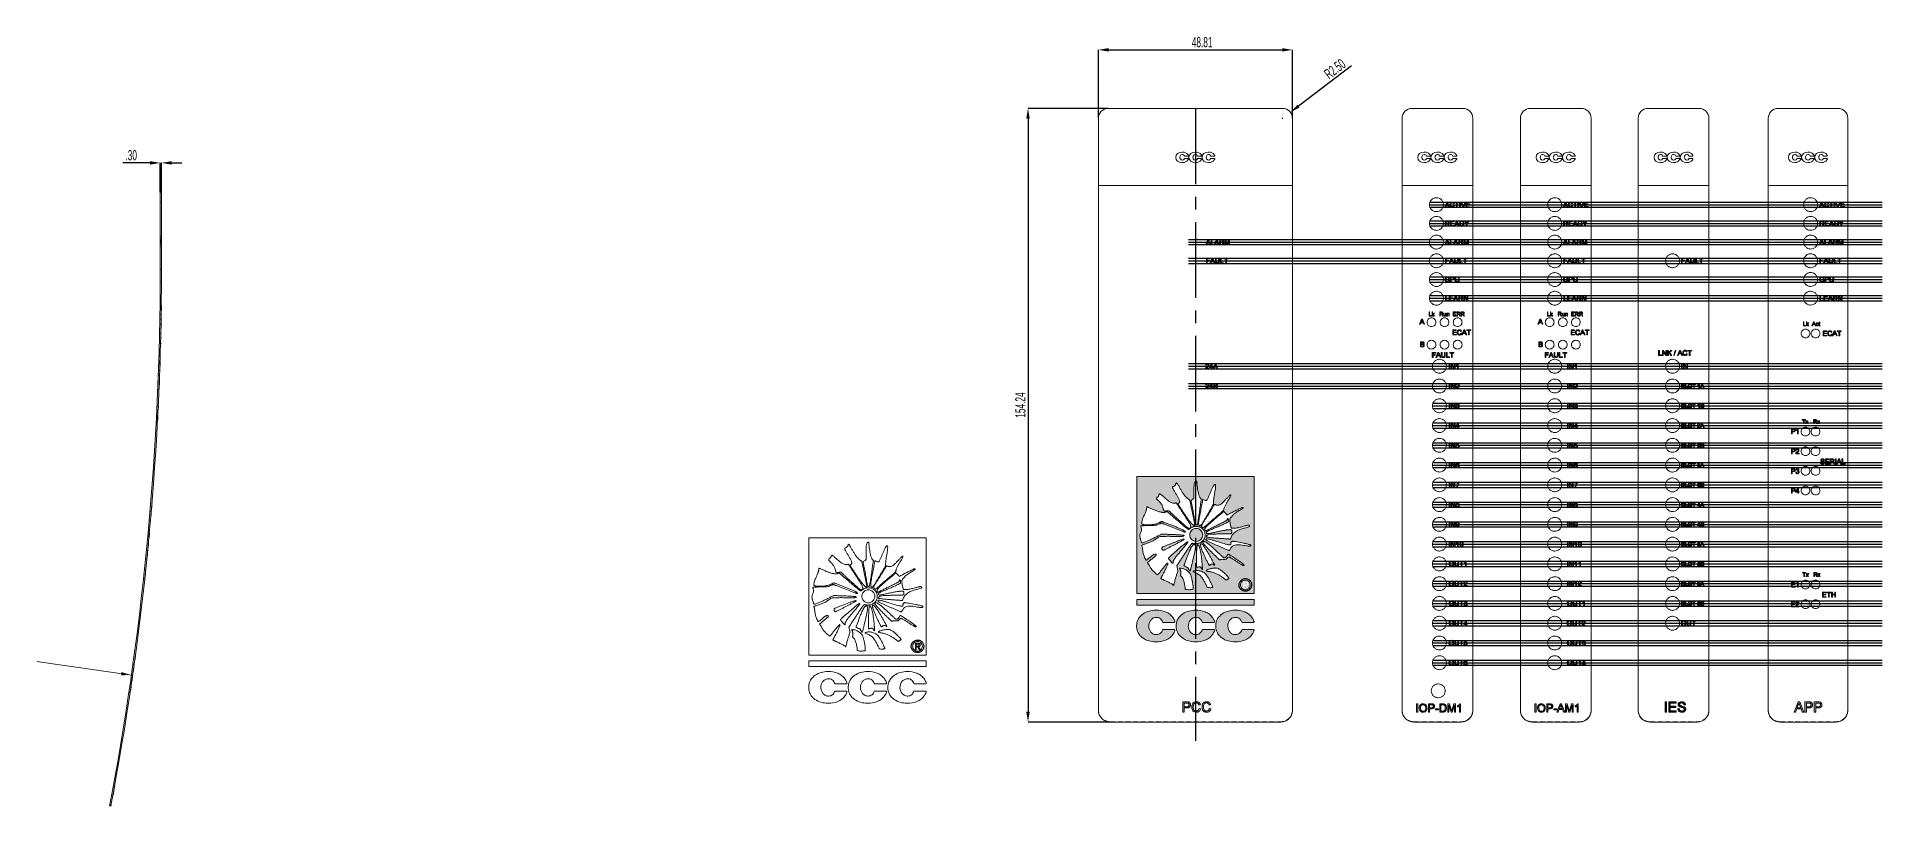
# Model space of a CAD drawing. Header units: millimetres. Extents: x 661 to 1125, y 84 to 277.
import ezdxf

# ---------------------------------------------------------------- set-up
doc = ezdxf.new("R2010")
doc.units = ezdxf.units.MM
doc.linetypes.add('CENTER2', pattern=[28.575, 19.05, -3.175, 3.175, -3.175])
doc.linetypes.add('HIDDEN', pattern=[1.905, 1.27, -0.635])
doc.styles.add('SLDTEXTSTYLE2', font='TXT', dxfattribs={"width": 0.605})
doc.dimstyles.new('SLDDIMSTYLE0', dxfattribs={"dimtxt": 2.568319, "dimasz": 2.568319, "dimexe": 0, "dimexo": 0.0625, "dimgap": 0.64208, "dimtad": 2, "dimrnd": 1e-09, "dimzin": 4, "dimdsep": 46, "dimtxsty": 'SLDTEXTSTYLE2', "dimsah": 1, "dimcen": 0.09, "dimadec": 0, "dimazin": 0, "dimtfac": 1, "dimtofl": 0, "dimtmove": 0, "dimatfit": 3, "dimfxl": 0, "dimtolj": 1, "dimtzin": 12, "dimarcsym": 0})
doc.dimstyles.new('SLDDIMSTYLE1', dxfattribs={"dimtxt": 2.568319, "dimasz": 2.568319, "dimexe": 0, "dimexo": 0.0625, "dimgap": 0.64208, "dimtad": 2, "dimrnd": 1e-09, "dimzin": 12, "dimdsep": 46, "dimtxsty": 'SLDTEXTSTYLE2', "dimsah": 1, "dimcen": 0.09, "dimadec": 0, "dimazin": 0, "dimtfac": 1, "dimtofl": 0, "dimtmove": 0, "dimatfit": 3, "dimfxl": 0, "dimtolj": 1, "dimtzin": 12, "dimarcsym": 0})
doc.dimstyles.new('SLDDIMSTYLE3', dxfattribs={"dimtxt": 2.568319, "dimasz": 2.568319, "dimexe": 0, "dimexo": 0.0625, "dimgap": 0.64208, "dimtad": 2, "dimrnd": 1e-09, "dimzin": 4, "dimdsep": 46, "dimtxsty": 'SLDTEXTSTYLE2', "dimsah": 1, "dimcen": 0.09, "dimadec": 0, "dimazin": 0, "dimtfac": 1, "dimtofl": 0, "dimtmove": 0, "dimatfit": 3, "dimfxl": 0, "dimtolj": 1, "dimtzin": 12, "dimarcsym": 0})

msp = doc.modelspace()

# ---------------------------------------------------------------- blocks, each defined once
blk = doc.blocks.new('*D4')
at = {"color": 0, "linetype": 'Continuous', "lineweight": -2}
for p, q in [((689.65, 245.17), (682.84, 245.17)), ((692.22, 237.82), (692.22, 245.17)), ((692.52, 237.82), (692.52, 245.17)), ((695.09, 245.17), (697.65, 245.17))]:
    blk.add_line(p, q, dxfattribs=at)
at = {"color": 0, "linetype": 'Continuous'}
for points in [[(689.65, 245.6), (689.65, 244.74), (692.22, 245.17)], [(695.09, 245.6), (695.09, 244.74), (692.52, 245.17)]]:
    blk.add_solid(points, dxfattribs=at)
at = {"layer": 'Defpoints', "color": 0, "linetype": 'Continuous'}
for p in [(692.22, 245.17), (692.22, 237.76), (692.52, 237.76)]:
    blk.add_point(p, dxfattribs=at)
at = {"color": 0, "linetype": 'Continuous', "lineweight": 0, "insert": (684.91, 248.38), "char_height": 2.568, "attachment_point": 2, "style": 'SLDTEXTSTYLE2'}
blk.add_mtext('\\A1;.30', dxfattribs=at)
blk = doc.blocks.new('*D13')
at = {"color": 0, "linetype": 'Continuous', "lineweight": -2}
for p, q in [((930.58, 258.88), (910.45, 258.88)), ((910.45, 256.31), (910.45, 107.21)), ((931.08, 104.64), (910.45, 104.64))]:
    blk.add_line(p, q, dxfattribs=at)
at = {"color": 0, "linetype": 'Continuous'}
for points in [[(910.02, 256.31), (910.88, 256.31), (910.45, 258.88)], [(910.02, 107.21), (910.88, 107.21), (910.45, 104.64)]]:
    blk.add_solid(points, dxfattribs=at)
at = {"layer": 'Defpoints', "color": 0, "linetype": 'Continuous'}
for p in [(930.65, 258.88), (910.45, 104.64), (931.15, 104.64)]:
    blk.add_point(p, dxfattribs=at)
at = {"color": 0, "linetype": 'Continuous', "lineweight": 0, "insert": (907.24, 184.31), "char_height": 2.568, "attachment_point": 2, "rotation": 90, "style": 'SLDTEXTSTYLE2'}
blk.add_mtext('\\A1;154.24', dxfattribs=at)
blk = doc.blocks.new('*D14')
at = {"color": 0, "linetype": 'Continuous', "lineweight": -2}
for p, q in [((991.82, 269.59), (978.49, 259.45)), ((974.37, 256.38), (974.55, 256.38)), ((974.46, 256.29), (974.46, 256.47))]:
    blk.add_line(p, q, dxfattribs=at)
at = {"color": 0, "linetype": 'Continuous'}
blk.add_solid([(978.23, 259.79), (978.75, 259.11), (976.45, 257.89)], dxfattribs=at)
at = {"layer": 'Defpoints', "color": 0, "linetype": 'Continuous'}
for p in [(974.46, 256.38), (976.45, 257.89)]:
    blk.add_point(p, dxfattribs=at)
at = {"color": 0, "linetype": 'Continuous', "lineweight": 0, "insert": (984.62, 268.15), "char_height": 2.568, "attachment_point": 1, "rotation": 37.2588, "style": 'SLDTEXTSTYLE2'}
blk.add_mtext('\\A1;R2.50', dxfattribs=at)
blk = doc.blocks.new('*D15')
at = {"color": 0, "linetype": 'Continuous', "lineweight": -2}
for p, q in [((928.15, 256.44), (928.15, 273.58)), ((930.71, 273.58), (974.39, 273.58)), ((976.96, 256.44), (976.96, 273.58))]:
    blk.add_line(p, q, dxfattribs=at)
at = {"color": 0, "linetype": 'Continuous'}
for points in [[(930.71, 274.01), (930.71, 273.15), (928.15, 273.58)], [(974.39, 274.01), (974.39, 273.15), (976.96, 273.58)]]:
    blk.add_solid(points, dxfattribs=at)
at = {"layer": 'Defpoints', "color": 0, "linetype": 'Continuous'}
for p in [(976.96, 273.58), (928.15, 256.38), (976.96, 256.38)]:
    blk.add_point(p, dxfattribs=at)
at = {"color": 0, "linetype": 'Continuous', "lineweight": 0, "insert": (954.24, 276.79), "char_height": 2.568, "attachment_point": 2, "style": 'SLDTEXTSTYLE2'}
blk.add_mtext('\\A1;48.81', dxfattribs=at)
blk = doc.blocks.new('D')
h = blk.add_hatch(color=256)
h.paths.add_polyline_path([(1018.376, 235.153), (1018.788, 235.153), (1018.788, 235.301), (1017.784, 235.301), (1017.784, 235.153), (1018.195, 235.153), (1018.195, 234.017), (1018.376, 234.017)])
edge = h.paths.add_edge_path()
edge.add_line((1017.652, 234.428), (1017.471, 234.471))
edge.add_spline(control_points=[(1017.471, 234.471), (1017.461, 234.428), (1017.448, 234.386), (1017.411, 234.307), (1017.385, 234.27), (1017.321, 234.209), (1017.283, 234.186), (1017.199, 234.155), (1017.155, 234.15), (1017.111, 234.149)], knot_values=[0, 0, 0, 0, 0.25, 0.25, 0.5, 0.5, 0.75, 0.75, 1, 1, 1, 1], degree=3, periodic=0)
edge.add_spline(control_points=[(1017.111, 234.149), (1017.049, 234.151), (1016.988, 234.163), (1016.878, 234.219), (1016.83, 234.261), (1016.764, 234.365), (1016.744, 234.425), (1016.719, 234.545), (1016.715, 234.608), (1016.713, 234.67)], knot_values=[0, 0, 0, 0, 0.25, 0.25, 0.5, 0.5, 0.75, 0.75, 1, 1, 1, 1], degree=3, periodic=0)
edge.add_spline(control_points=[(1016.713, 234.67), (1016.715, 234.73), (1016.72, 234.791), (1016.747, 234.908), (1016.767, 234.967), (1016.837, 235.067), (1016.884, 235.108), (1016.993, 235.159), (1017.054, 235.169), (1017.115, 235.17)], knot_values=[0, 0, 0, 0, 0.25, 0.25, 0.5, 0.5, 0.75, 0.75, 1, 1, 1, 1], degree=3, periodic=0)
edge.add_spline(control_points=[(1017.115, 235.17), (1017.153, 235.169), (1017.19, 235.165), (1017.262, 235.143), (1017.296, 235.125), (1017.382, 235.05), (1017.415, 234.978), (1017.438, 234.906)], knot_values=[0, 0, 0, 0, 0.25, 0.25, 0.5, 0.5, 1, 1, 1, 1], degree=3, periodic=0)
edge.add_line((1017.438, 234.906), (1017.619, 234.945))
edge.add_spline(control_points=[(1017.619, 234.945), (1017.602, 234.998), (1017.582, 235.05), (1017.523, 235.144), (1017.484, 235.186), (1017.395, 235.254), (1017.344, 235.28), (1017.237, 235.311), (1017.18, 235.317), (1017.124, 235.318)], knot_values=[0, 0, 0, 0, 0.25, 0.25, 0.5, 0.5, 0.75, 0.75, 1, 1, 1, 1], degree=3, periodic=0)
edge.add_spline(control_points=[(1017.124, 235.318), (1017.041, 235.316), (1016.961, 235.304), (1016.807, 235.24), (1016.737, 235.192), (1016.629, 235.067), (1016.59, 234.992), (1016.542, 234.835), (1016.534, 234.752), (1016.532, 234.669)], knot_values=[0, 0, 0, 0, 0.25, 0.25, 0.5, 0.5, 0.75, 0.75, 1, 1, 1, 1], degree=3, periodic=0)
edge.add_spline(control_points=[(1016.532, 234.669), (1016.533, 234.584), (1016.543, 234.501), (1016.59, 234.338), (1016.625, 234.259), (1016.73, 234.125), (1016.799, 234.073), (1016.957, 234.011), (1017.043, 234.002), (1017.128, 234.001)], knot_values=[0, 0, 0, 0, 0.25, 0.25, 0.5, 0.5, 0.75, 0.75, 1, 1, 1, 1], degree=3, periodic=0)
edge.add_spline(control_points=[(1017.128, 234.001), (1017.189, 234.002), (1017.25, 234.009), (1017.367, 234.046), (1017.422, 234.076), (1017.517, 234.156), (1017.556, 234.204), (1017.616, 234.311), (1017.636, 234.369), (1017.652, 234.428)], knot_values=[0, 0, 0, 0, 0.25, 0.25, 0.5, 0.5, 0.75, 0.75, 1, 1, 1, 1], degree=3, periodic=0)
h.paths.add_polyline_path([(1016.269, 234.017), (1016.461, 234.017), (1015.951, 235.301), (1015.747, 235.301), (1015.237, 234.017), (1015.429, 234.017), (1015.575, 234.412), (1016.123, 234.412)])
edge = h.paths.add_edge_path()
edge.add_line((1020.548, 235.301), (1020.352, 235.301))
edge.add_line((1020.352, 235.301), (1020.002, 234.381))
edge.add_spline(control_points=[(1020.002, 234.381), (1019.995, 234.364), (1019.989, 234.347), (1019.983, 234.33), (1019.977, 234.313), (1019.97, 234.295), (1019.965, 234.278), (1019.953, 234.244), (1019.943, 234.209), (1019.932, 234.174)], knot_values=[0, 0, 0, 0, 0.0000547, 0.0000547, 0.0000547, 0.0001094, 0.0001094, 0.0001094, 0.0002188, 0.0002188, 0.0002188, 0.0002188], degree=3, periodic=0)
edge.add_spline(control_points=[(1019.932, 234.174), (1019.927, 234.191), (1019.922, 234.209), (1019.916, 234.226), (1019.911, 234.244), (1019.905, 234.261), (1019.899, 234.278), (1019.887, 234.313), (1019.874, 234.347), (1019.862, 234.381)], knot_values=[0, 0, 0, 0, 0.0000548, 0.0000548, 0.0000548, 0.0001095, 0.0001095, 0.0001095, 0.0002191, 0.0002191, 0.0002191, 0.0002191], degree=3, periodic=0)
edge.add_line((1019.862, 234.381), (1019.512, 235.301))
edge.add_line((1019.512, 235.301), (1019.316, 235.301))
edge.add_line((1019.316, 235.301), (1019.834, 234.017))
edge.add_line((1019.834, 234.017), (1020.03, 234.017))
edge.add_line((1020.03, 234.017), (1020.548, 235.301))
h.paths.add_polyline_path([(1020.665, 235.301), (1020.665, 234.017), (1021.603, 234.017), (1021.603, 234.165), (1020.846, 234.165), (1020.846, 234.61), (1021.521, 234.61), (1021.521, 234.758), (1020.846, 234.758), (1020.846, 235.153), (1021.57, 235.153), (1021.57, 235.301)])
h.paths.add_polyline_path([(1019.002, 235.301), (1019.002, 234.017), (1019.183, 234.017), (1019.183, 235.301)])
h.paths.add_polyline_path([(1018.911, 229.315), (1018.401, 230.6), (1018.197, 230.6), (1017.687, 229.315), (1017.879, 229.315), (1018.026, 229.711), (1018.573, 229.711), (1018.719, 229.315)])
edge = h.paths.add_edge_path(flags=16)
edge.add_line((1018.394, 230.196), (1018.518, 229.859))
edge.add_line((1018.518, 229.859), (1018.08, 229.859))
edge.add_line((1018.08, 229.859), (1018.212, 230.214))
edge.add_spline(control_points=[(1018.212, 230.214), (1018.221, 230.233), (1018.231, 230.252), (1018.239, 230.271), (1018.248, 230.291), (1018.256, 230.31), (1018.263, 230.33), (1018.278, 230.37), (1018.289, 230.41), (1018.299, 230.451)], knot_values=[0, 0, 0, 0, 0.0000635, 0.0000635, 0.0000635, 0.000127, 0.000127, 0.000127, 0.0002538, 0.0002538, 0.0002538, 0.0002538], degree=3, periodic=0)
edge.add_spline(control_points=[(1018.299, 230.451), (1018.307, 230.43), (1018.315, 230.409), (1018.323, 230.388), (1018.331, 230.366), (1018.338, 230.345), (1018.346, 230.324), (1018.362, 230.281), (1018.378, 230.239), (1018.394, 230.196)], knot_values=[0, 0, 0, 0, 0.000068, 0.000068, 0.000068, 0.0001361, 0.0001361, 0.0001361, 0.0002721, 0.0002721, 0.0002721, 0.0002721], degree=3, periodic=0)
edge = h.paths.add_edge_path()
edge.add_line((1016.486, 229.315), (1016.276, 229.67))
edge.add_spline(control_points=[(1016.276, 229.67), (1016.266, 229.686), (1016.257, 229.702), (1016.247, 229.717), (1016.236, 229.733), (1016.226, 229.748), (1016.214, 229.763), (1016.192, 229.792), (1016.167, 229.819), (1016.14, 229.845)], knot_values=[0, 0, 0, 0, 0.0000556, 0.0000556, 0.0000556, 0.0001112, 0.0001112, 0.0001112, 0.0002222, 0.0002222, 0.0002222, 0.0002222], degree=3, periodic=0)
edge.add_spline(control_points=[(1016.14, 229.845), (1016.133, 229.851), (1016.125, 229.858), (1016.117, 229.864), (1016.109, 229.869), (1016.101, 229.875), (1016.093, 229.88), (1016.076, 229.89), (1016.058, 229.899), (1016.041, 229.908)], knot_values=[0, 0, 0, 0, 0.0000297, 0.0000297, 0.0000297, 0.0000594, 0.0000594, 0.0000594, 0.0001186, 0.0001186, 0.0001186, 0.0001186], degree=3, periodic=0)
edge.add_spline(control_points=[(1016.041, 229.908), (1016.085, 229.915), (1016.128, 229.924), (1016.21, 229.957), (1016.251, 229.979), (1016.315, 230.041), (1016.341, 230.079), (1016.374, 230.163), (1016.38, 230.208), (1016.381, 230.253)], knot_values=[0, 0, 0, 0, 0.25, 0.25, 0.5, 0.5, 0.75, 0.75, 1, 1, 1, 1], degree=3, periodic=0)
edge.add_spline(control_points=[(1016.381, 230.253), (1016.38, 230.306), (1016.371, 230.359), (1016.329, 230.456), (1016.297, 230.5), (1016.213, 230.564), (1016.16, 230.58), (1016.056, 230.598), (1016.004, 230.599), (1015.951, 230.6)], knot_values=[0, 0, 0, 0, 0.25, 0.25, 0.5, 0.5, 0.75, 0.75, 1, 1, 1, 1], degree=3, periodic=0)
edge.add_line((1015.951, 230.6), (1015.393, 230.6))
edge.add_line((1015.393, 230.6), (1015.393, 229.315))
edge.add_line((1015.393, 229.315), (1015.575, 229.315))
edge.add_line((1015.575, 229.315), (1015.575, 229.892))
edge.add_line((1015.575, 229.892), (1015.76, 229.892))
edge.add_spline(control_points=[(1015.76, 229.892), (1015.768, 229.892), (1015.775, 229.892), (1015.782, 229.892), (1015.79, 229.891), (1015.797, 229.891), (1015.805, 229.891), (1015.82, 229.89), (1015.835, 229.888), (1015.849, 229.886)], knot_values=[0, 0, 0, 0, 0.0000224, 0.0000224, 0.0000224, 0.0000449, 0.0000449, 0.0000449, 0.0000896, 0.0000896, 0.0000896, 0.0000896], degree=3, periodic=0)
edge.add_spline(control_points=[(1015.849, 229.886), (1015.882, 229.875), (1015.913, 229.861), (1015.966, 229.816), (1015.987, 229.788), (1016.048, 229.705), (1016.083, 229.645), (1016.119, 229.587)], knot_values=[0, 0, 0, 0, 0.25, 0.25, 0.5, 0.5, 1, 1, 1, 1], degree=3, periodic=0)
edge.add_line((1016.119, 229.587), (1016.279, 229.315))
edge.add_line((1016.279, 229.315), (1016.486, 229.315))
h.paths.add_polyline_path([(1017.583, 230.6), (1016.678, 230.6), (1016.678, 229.315), (1017.616, 229.315), (1017.616, 229.464), (1016.859, 229.464), (1016.859, 229.908), (1017.534, 229.908), (1017.534, 230.056), (1016.859, 230.056), (1016.859, 230.451), (1017.583, 230.451)])
edge = h.paths.add_edge_path()
edge.add_line((1020.68, 229.859), (1020.68, 229.315))
edge.add_line((1020.68, 229.315), (1020.861, 229.315))
edge.add_line((1020.861, 229.315), (1020.861, 229.859))
edge.add_line((1020.861, 229.859), (1021.355, 230.6))
edge.add_line((1021.355, 230.6), (1021.141, 230.6))
edge.add_line((1021.141, 230.6), (1020.902, 230.222))
edge.add_spline(control_points=[(1020.902, 230.222), (1020.88, 230.187), (1020.858, 230.153), (1020.836, 230.119), (1020.825, 230.102), (1020.815, 230.084), (1020.804, 230.067), (1020.793, 230.05), (1020.782, 230.033), (1020.771, 230.016)], knot_values=[0, 0, 0, 0, 0.0001219, 0.0001219, 0.0001219, 0.0001828, 0.0001828, 0.0001828, 0.0002438, 0.0002438, 0.0002438, 0.0002438], degree=3, periodic=0)
edge.add_spline(control_points=[(1020.771, 230.016), (1020.751, 230.048), (1020.73, 230.08), (1020.71, 230.112), (1020.7, 230.127), (1020.69, 230.143), (1020.68, 230.159), (1020.67, 230.175), (1020.66, 230.191), (1020.649, 230.207)], knot_values=[0, 0, 0, 0, 0.0001132, 0.0001132, 0.0001132, 0.0001698, 0.0001698, 0.0001698, 0.0002265, 0.0002265, 0.0002265, 0.0002265], degree=3, periodic=0)
edge.add_line((1020.649, 230.207), (1020.4, 230.6))
edge.add_line((1020.4, 230.6), (1020.186, 230.6))
edge.add_line((1020.186, 230.6), (1020.68, 229.859))
edge = h.paths.add_edge_path(flags=16)
edge.add_line((1019.494, 229.464), (1019.229, 229.464))
edge.add_line((1019.229, 229.464), (1019.229, 230.451))
edge.add_line((1019.229, 230.451), (1019.49, 230.451))
edge.add_spline(control_points=[(1019.49, 230.451), (1019.562, 230.451), (1019.634, 230.45), (1019.702, 230.425)], knot_values=[0, 0, 0, 0, 1, 1, 1, 1], degree=3, periodic=0)
edge.add_spline(control_points=[(1019.702, 230.425), (1019.785, 230.389), (1019.847, 230.315), (1019.914, 230.149), (1019.92, 230.057), (1019.921, 229.967)], knot_values=[0, 0, 0, 0, 0.5, 0.5, 1, 1, 1, 1], degree=3, periodic=0)
edge.add_spline(control_points=[(1019.921, 229.967), (1019.92, 229.894), (1019.916, 229.82), (1019.888, 229.713), (1019.876, 229.678), (1019.843, 229.613), (1019.822, 229.582), (1019.797, 229.554)], knot_values=[0, 0, 0, 0, 0.5, 0.5, 0.75, 0.75, 1, 1, 1, 1], degree=3, periodic=0)
edge.add_spline(control_points=[(1019.797, 229.554), (1019.758, 229.517), (1019.708, 229.491), (1019.603, 229.466), (1019.549, 229.464), (1019.494, 229.464)], knot_values=[0, 0, 0, 0, 0.5, 0.5, 1, 1, 1, 1], degree=3, periodic=0)
edge = h.paths.add_edge_path()
edge.add_line((1019.048, 230.6), (1019.048, 229.315))
edge.add_line((1019.048, 229.315), (1019.508, 229.315))
edge.add_spline(control_points=[(1019.508, 229.315), (1019.592, 229.316), (1019.676, 229.324), (1019.796, 229.363), (1019.834, 229.38), (1019.904, 229.429), (1019.934, 229.458), (1020.014, 229.557), (1020.048, 229.635), (1020.094, 229.797), (1020.101, 229.88), (1020.102, 229.964)], knot_values=[0, 0, 0, 0, 0.25, 0.25, 0.375, 0.375, 0.5, 0.5, 0.75, 0.75, 1, 1, 1, 1], degree=3, periodic=0)
edge.add_spline(control_points=[(1020.102, 229.964), (1020.101, 230.061), (1020.09, 230.159), (1020.044, 230.295), (1020.023, 230.339), (1019.97, 230.421), (1019.938, 230.457), (1019.901, 230.489)], knot_values=[0, 0, 0, 0, 0.5, 0.5, 0.75, 0.75, 1, 1, 1, 1], degree=3, periodic=0)
edge.add_spline(control_points=[(1019.901, 230.489), (1019.874, 230.511), (1019.845, 230.532), (1019.782, 230.562), (1019.748, 230.572), (1019.714, 230.581)], knot_values=[0, 0, 0, 0, 0.5, 0.5, 1, 1, 1, 1], degree=3, periodic=0)
edge.add_spline(control_points=[(1019.714, 230.581), (1019.696, 230.585), (1019.677, 230.589), (1019.658, 230.591), (1019.639, 230.593), (1019.62, 230.595), (1019.601, 230.596), (1019.563, 230.599), (1019.525, 230.599), (1019.487, 230.6)], knot_values=[0, 0, 0, 0, 0.0000571, 0.0000571, 0.0000571, 0.0001141, 0.0001141, 0.0001141, 0.0002279, 0.0002279, 0.0002279, 0.0002279], degree=3, periodic=0)
edge.add_line((1019.487, 230.6), (1019.048, 230.6))
edge = h.paths.add_edge_path(flags=16)
edge.add_line((1016.068, 234.561), (1015.63, 234.561))
edge.add_line((1015.63, 234.561), (1015.761, 234.916))
edge.add_spline(control_points=[(1015.761, 234.916), (1015.771, 234.935), (1015.78, 234.954), (1015.789, 234.973), (1015.798, 234.993), (1015.806, 235.012), (1015.813, 235.032), (1015.828, 235.072), (1015.839, 235.112), (1015.849, 235.153)], knot_values=[0, 0, 0, 0, 0.0000635, 0.0000635, 0.0000635, 0.000127, 0.000127, 0.000127, 0.0002538, 0.0002538, 0.0002538, 0.0002538], degree=3, periodic=0)
edge.add_spline(control_points=[(1015.849, 235.153), (1015.857, 235.132), (1015.865, 235.111), (1015.873, 235.09), (1015.881, 235.068), (1015.888, 235.047), (1015.896, 235.026), (1015.912, 234.983), (1015.928, 234.941), (1015.943, 234.898)], knot_values=[0, 0, 0, 0, 0.000068, 0.000068, 0.000068, 0.0001361, 0.0001361, 0.0001361, 0.0002721, 0.0002721, 0.0002721, 0.0002721], degree=3, periodic=0)
edge.add_line((1015.943, 234.898), (1016.068, 234.561))
edge = h.paths.add_edge_path(flags=16)
edge.add_line((1015.918, 230.04), (1015.575, 230.04))
edge.add_line((1015.575, 230.04), (1015.575, 230.451))
edge.add_line((1015.575, 230.451), (1015.957, 230.451))
edge.add_spline(control_points=[(1015.957, 230.451), (1016.017, 230.451), (1016.08, 230.443), (1016.152, 230.388), (1016.17, 230.364), (1016.195, 230.31), (1016.199, 230.279), (1016.2, 230.249)], knot_values=[0, 0, 0, 0, 0.5, 0.5, 0.75, 0.75, 1, 1, 1, 1], degree=3, periodic=0)
edge.add_spline(control_points=[(1016.2, 230.249), (1016.199, 230.216), (1016.193, 230.182), (1016.164, 230.122), (1016.142, 230.095), (1016.085, 230.06), (1016.052, 230.051), (1015.985, 230.041), (1015.952, 230.04), (1015.918, 230.04)], knot_values=[0, 0, 0, 0, 0.25, 0.25, 0.5, 0.5, 0.75, 0.75, 1, 1, 1, 1], degree=3, periodic=0)
edge = h.paths.add_edge_path()
edge.add_line((1020.293, 225.914), (1020.02, 225.914))
edge.add_line((1020.02, 225.914), (1020.02, 224.63))
edge.add_line((1020.02, 224.63), (1020.201, 224.63))
edge.add_line((1020.201, 224.63), (1020.201, 225.717))
edge.add_line((1020.201, 225.717), (1020.542, 224.63))
edge.add_line((1020.542, 224.63), (1020.731, 224.63))
edge.add_line((1020.731, 224.63), (1021.074, 225.717))
edge.add_line((1021.074, 225.717), (1021.074, 224.63))
edge.add_line((1021.074, 224.63), (1021.255, 224.63))
edge.add_line((1021.255, 224.63), (1021.255, 225.914))
edge.add_line((1021.255, 225.914), (1020.985, 225.914))
edge.add_line((1020.985, 225.914), (1020.701, 225.029))
edge.add_spline(control_points=[(1020.701, 225.029), (1020.69, 224.995), (1020.679, 224.961), (1020.669, 224.927), (1020.663, 224.91), (1020.658, 224.893), (1020.653, 224.876), (1020.648, 224.859), (1020.643, 224.842), (1020.637, 224.825)], knot_values=[0, 0, 0, 0, 0.0001068, 0.0001068, 0.0001068, 0.0001602, 0.0001602, 0.0001602, 0.0002135, 0.0002135, 0.0002135, 0.0002135], degree=3, periodic=0)
edge.add_spline(control_points=[(1020.637, 224.825), (1020.628, 224.856), (1020.619, 224.888), (1020.609, 224.919), (1020.604, 224.935), (1020.599, 224.951), (1020.594, 224.966), (1020.589, 224.982), (1020.584, 224.998), (1020.58, 225.013)], knot_values=[0, 0, 0, 0, 0.0000986, 0.0000986, 0.0000986, 0.000148, 0.000148, 0.000148, 0.0001973, 0.0001973, 0.0001973, 0.0001973], degree=3, periodic=0)
edge.add_line((1020.58, 225.013), (1020.293, 225.914))
edge = h.paths.add_edge_path()
edge.add_line((1018.95, 225.207), (1019.135, 225.207))
edge.add_spline(control_points=[(1019.135, 225.207), (1019.143, 225.207), (1019.15, 225.207), (1019.158, 225.206), (1019.165, 225.206), (1019.173, 225.206), (1019.18, 225.206), (1019.195, 225.205), (1019.21, 225.203), (1019.225, 225.201)], knot_values=[0, 0, 0, 0, 0.0000224, 0.0000224, 0.0000224, 0.0000449, 0.0000449, 0.0000449, 0.0000896, 0.0000896, 0.0000896, 0.0000896], degree=3, periodic=0)
edge.add_spline(control_points=[(1019.225, 225.201), (1019.258, 225.19), (1019.289, 225.176), (1019.342, 225.13), (1019.363, 225.103), (1019.423, 225.02), (1019.459, 224.96), (1019.494, 224.901)], knot_values=[0, 0, 0, 0, 0.25, 0.25, 0.5, 0.5, 1, 1, 1, 1], degree=3, periodic=0)
edge.add_line((1019.494, 224.901), (1019.654, 224.63))
edge.add_line((1019.654, 224.63), (1019.862, 224.63))
edge.add_line((1019.862, 224.63), (1019.651, 224.985))
edge.add_spline(control_points=[(1019.651, 224.985), (1019.642, 225.001), (1019.632, 225.016), (1019.622, 225.032), (1019.612, 225.048), (1019.601, 225.063), (1019.59, 225.077), (1019.568, 225.107), (1019.542, 225.134), (1019.516, 225.16)], knot_values=[0, 0, 0, 0, 0.0000556, 0.0000556, 0.0000556, 0.0001112, 0.0001112, 0.0001112, 0.0002222, 0.0002222, 0.0002222, 0.0002222], degree=3, periodic=0)
edge.add_spline(control_points=[(1019.516, 225.16), (1019.508, 225.166), (1019.501, 225.173), (1019.493, 225.178), (1019.485, 225.184), (1019.477, 225.19), (1019.468, 225.195), (1019.451, 225.205), (1019.434, 225.214), (1019.416, 225.223)], knot_values=[0, 0, 0, 0, 0.0000297, 0.0000297, 0.0000297, 0.0000594, 0.0000594, 0.0000594, 0.0001186, 0.0001186, 0.0001186, 0.0001186], degree=3, periodic=0)
edge.add_spline(control_points=[(1019.416, 225.223), (1019.46, 225.23), (1019.504, 225.239), (1019.586, 225.272), (1019.626, 225.294), (1019.691, 225.356), (1019.716, 225.394), (1019.75, 225.478), (1019.756, 225.523), (1019.757, 225.568)], knot_values=[0, 0, 0, 0, 0.25, 0.25, 0.5, 0.5, 0.75, 0.75, 1, 1, 1, 1], degree=3, periodic=0)
edge.add_spline(control_points=[(1019.757, 225.568), (1019.755, 225.621), (1019.747, 225.673), (1019.704, 225.771), (1019.673, 225.815), (1019.588, 225.879), (1019.536, 225.895), (1019.432, 225.912), (1019.379, 225.914), (1019.326, 225.914)], knot_values=[0, 0, 0, 0, 0.25, 0.25, 0.5, 0.5, 0.75, 0.75, 1, 1, 1, 1], degree=3, periodic=0)
edge.add_line((1019.326, 225.914), (1018.769, 225.914))
edge.add_line((1018.769, 225.914), (1018.769, 224.63))
edge.add_line((1018.769, 224.63), (1018.95, 224.63))
edge.add_line((1018.95, 224.63), (1018.95, 225.207))
edge = h.paths.add_edge_path(flags=16)
edge.add_line((1018.95, 225.355), (1018.95, 225.766))
edge.add_line((1018.95, 225.766), (1019.333, 225.766))
edge.add_spline(control_points=[(1019.333, 225.766), (1019.393, 225.766), (1019.455, 225.758), (1019.527, 225.703), (1019.546, 225.679), (1019.57, 225.625), (1019.575, 225.594), (1019.576, 225.564)], knot_values=[0, 0, 0, 0, 0.5, 0.5, 0.75, 0.75, 1, 1, 1, 1], degree=3, periodic=0)
edge.add_spline(control_points=[(1019.576, 225.564), (1019.575, 225.531), (1019.568, 225.497), (1019.539, 225.437), (1019.517, 225.41), (1019.46, 225.375), (1019.427, 225.366), (1019.361, 225.356), (1019.327, 225.355), (1019.294, 225.355)], knot_values=[0, 0, 0, 0, 0.25, 0.25, 0.5, 0.5, 0.75, 0.75, 1, 1, 1, 1], degree=3, periodic=0)
edge.add_line((1019.294, 225.355), (1018.95, 225.355))
h.paths.add_polyline_path([(1017.746, 225.025), (1018.293, 225.025), (1018.44, 224.63), (1018.632, 224.63), (1018.122, 225.914), (1017.918, 225.914), (1017.408, 224.63), (1017.6, 224.63)])
edge = h.paths.add_edge_path(flags=16)
edge.add_line((1018.114, 225.511), (1018.239, 225.174))
edge.add_line((1018.239, 225.174), (1017.801, 225.174))
edge.add_line((1017.801, 225.174), (1017.932, 225.529))
edge.add_spline(control_points=[(1017.932, 225.529), (1017.942, 225.548), (1017.951, 225.567), (1017.96, 225.586), (1017.968, 225.605), (1017.976, 225.625), (1017.984, 225.645), (1017.998, 225.685), (1018.01, 225.725), (1018.02, 225.766)], knot_values=[0, 0, 0, 0, 0.0000635, 0.0000635, 0.0000635, 0.000127, 0.000127, 0.000127, 0.0002538, 0.0002538, 0.0002538, 0.0002538], degree=3, periodic=0)
edge.add_spline(control_points=[(1018.02, 225.766), (1018.027, 225.745), (1018.036, 225.724), (1018.043, 225.703), (1018.051, 225.681), (1018.059, 225.66), (1018.067, 225.639), (1018.075, 225.617), (1018.083, 225.596), (1018.091, 225.575), (1018.098, 225.554), (1018.106, 225.532), (1018.114, 225.511)], knot_values=[0, 0, 0, 0, 0.000068, 0.000068, 0.000068, 0.0001361, 0.0001361, 0.0001361, 0.0002041, 0.0002041, 0.0002041, 0.0002721, 0.0002721, 0.0002721, 0.0002721], degree=3, periodic=0)
h.paths.add_polyline_path([(1016.777, 225.914), (1016.596, 225.914), (1016.596, 224.63), (1017.386, 224.63), (1017.386, 224.778), (1016.777, 224.778)])
h.paths.add_polyline_path([(1016.266, 224.63), (1016.459, 224.63), (1015.949, 225.914), (1015.744, 225.914), (1015.235, 224.63), (1015.427, 224.63), (1015.573, 225.025), (1016.12, 225.025)])
edge = h.paths.add_edge_path()
edge.add_line((1018.87, 216.505), (1018.689, 216.505))
edge.add_line((1018.689, 216.505), (1018.689, 215.774))
edge.add_spline(control_points=[(1018.689, 215.774), (1018.688, 215.724), (1018.687, 215.673), (1018.672, 215.573), (1018.66, 215.522), (1018.608, 215.436), (1018.563, 215.405), (1018.467, 215.373), (1018.416, 215.369), (1018.365, 215.369)], knot_values=[0, 0, 0, 0, 0.25, 0.25, 0.5, 0.5, 0.75, 0.75, 1, 1, 1, 1], degree=3, periodic=0)
edge.add_spline(control_points=[(1018.365, 215.369), (1018.316, 215.37), (1018.267, 215.376), (1018.177, 215.415), (1018.138, 215.448), (1018.087, 215.531), (1018.077, 215.58), (1018.065, 215.677), (1018.064, 215.725), (1018.063, 215.774)], knot_values=[0, 0, 0, 0, 0.25, 0.25, 0.5, 0.5, 0.75, 0.75, 1, 1, 1, 1], degree=3, periodic=0)
edge.add_line((1018.063, 215.774), (1018.063, 216.505))
edge.add_line((1018.063, 216.505), (1017.882, 216.505))
edge.add_line((1017.882, 216.505), (1017.882, 215.766))
edge.add_spline(control_points=[(1017.882, 215.766), (1017.883, 215.693), (1017.887, 215.621), (1017.914, 215.478), (1017.94, 215.407), (1018.032, 215.297), (1018.096, 215.257), (1018.234, 215.211), (1018.307, 215.205), (1018.379, 215.204)], knot_values=[0, 0, 0, 0, 0.25, 0.25, 0.5, 0.5, 0.75, 0.75, 1, 1, 1, 1], degree=3, periodic=0)
edge.add_spline(control_points=[(1018.379, 215.204), (1018.451, 215.205), (1018.523, 215.212), (1018.659, 215.26), (1018.72, 215.302), (1018.813, 215.411), (1018.839, 215.481), (1018.866, 215.622), (1018.869, 215.694), (1018.87, 215.766)], knot_values=[0, 0, 0, 0, 0.25, 0.25, 0.5, 0.5, 0.75, 0.75, 1, 1, 1, 1], degree=3, periodic=0)
edge.add_line((1018.87, 215.766), (1018.87, 216.505))
edge = h.paths.add_edge_path()
edge.add_line((1016.252, 216.109), (1016.434, 216.148))
edge.add_spline(control_points=[(1016.434, 216.148), (1016.417, 216.201), (1016.397, 216.253), (1016.337, 216.347), (1016.299, 216.389), (1016.21, 216.457), (1016.159, 216.483), (1016.051, 216.514), (1015.995, 216.52), (1015.939, 216.521)], knot_values=[0, 0, 0, 0, 0.25, 0.25, 0.5, 0.5, 0.75, 0.75, 1, 1, 1, 1], degree=3, periodic=0)
edge.add_spline(control_points=[(1015.939, 216.521), (1015.856, 216.519), (1015.775, 216.507), (1015.621, 216.443), (1015.551, 216.395), (1015.444, 216.27), (1015.405, 216.195), (1015.357, 216.038), (1015.348, 215.955), (1015.347, 215.872)], knot_values=[0, 0, 0, 0, 0.25, 0.25, 0.5, 0.5, 0.75, 0.75, 1, 1, 1, 1], degree=3, periodic=0)
edge.add_spline(control_points=[(1015.347, 215.872), (1015.348, 215.787), (1015.358, 215.704), (1015.404, 215.541), (1015.44, 215.463), (1015.544, 215.328), (1015.614, 215.276), (1015.771, 215.214), (1015.857, 215.205), (1015.942, 215.204)], knot_values=[0, 0, 0, 0, 0.25, 0.25, 0.5, 0.5, 0.75, 0.75, 1, 1, 1, 1], degree=3, periodic=0)
edge.add_spline(control_points=[(1015.942, 215.204), (1016.004, 215.205), (1016.064, 215.212), (1016.182, 215.249), (1016.236, 215.279), (1016.331, 215.359), (1016.37, 215.407), (1016.43, 215.514), (1016.451, 215.572), (1016.466, 215.631)], knot_values=[0, 0, 0, 0, 0.25, 0.25, 0.5, 0.5, 0.75, 0.75, 1, 1, 1, 1], degree=3, periodic=0)
edge.add_line((1016.466, 215.631), (1016.285, 215.674))
edge.add_spline(control_points=[(1016.285, 215.674), (1016.276, 215.631), (1016.263, 215.589), (1016.226, 215.51), (1016.2, 215.473), (1016.135, 215.412), (1016.097, 215.389), (1016.014, 215.359), (1015.97, 215.353), (1015.925, 215.352)], knot_values=[0, 0, 0, 0, 0.25, 0.25, 0.5, 0.5, 0.75, 0.75, 1, 1, 1, 1], degree=3, periodic=0)
edge.add_spline(control_points=[(1015.925, 215.352), (1015.863, 215.354), (1015.803, 215.366), (1015.692, 215.422), (1015.644, 215.464), (1015.578, 215.568), (1015.558, 215.628), (1015.533, 215.749), (1015.529, 215.811), (1015.528, 215.873)], knot_values=[0, 0, 0, 0, 0.25, 0.25, 0.5, 0.5, 0.75, 0.75, 1, 1, 1, 1], degree=3, periodic=0)
edge.add_spline(control_points=[(1015.528, 215.873), (1015.529, 215.933), (1015.535, 215.994), (1015.562, 216.111), (1015.582, 216.17), (1015.651, 216.27), (1015.699, 216.311), (1015.808, 216.362), (1015.869, 216.372), (1015.93, 216.373)], knot_values=[0, 0, 0, 0, 0.25, 0.25, 0.5, 0.5, 0.75, 0.75, 1, 1, 1, 1], degree=3, periodic=0)
edge.add_spline(control_points=[(1015.93, 216.373), (1015.968, 216.372), (1016.005, 216.368), (1016.076, 216.346), (1016.111, 216.328), (1016.197, 216.253), (1016.229, 216.181), (1016.252, 216.109)], knot_values=[0, 0, 0, 0, 0.25, 0.25, 0.5, 0.5, 1, 1, 1, 1], degree=3, periodic=0)
edge = h.paths.add_edge_path(flags=16)
edge.add_line((1016.878, 216.356), (1017.185, 216.356))
edge.add_spline(control_points=[(1017.185, 216.356), (1017.197, 216.356), (1017.209, 216.356), (1017.222, 216.356), (1017.234, 216.356), (1017.247, 216.355), (1017.259, 216.355), (1017.284, 216.353), (1017.309, 216.351), (1017.333, 216.345)], knot_values=[0, 0, 0, 0, 0.0000372, 0.0000372, 0.0000372, 0.0000744, 0.0000744, 0.0000744, 0.0001487, 0.0001487, 0.0001487, 0.0001487], degree=3, periodic=0)
edge.add_spline(control_points=[(1017.333, 216.345), (1017.354, 216.338), (1017.375, 216.328), (1017.41, 216.299), (1017.425, 216.281), (1017.461, 216.222), (1017.469, 216.176), (1017.471, 216.13)], knot_values=[0, 0, 0, 0, 0.25, 0.25, 0.5, 0.5, 1, 1, 1, 1], degree=3, periodic=0)
edge.add_spline(control_points=[(1017.471, 216.13), (1017.47, 216.095), (1017.466, 216.06), (1017.44, 215.994), (1017.419, 215.965), (1017.362, 215.923), (1017.327, 215.911), (1017.258, 215.898), (1017.223, 215.896), (1017.188, 215.895)], knot_values=[0, 0, 0, 0, 0.25, 0.25, 0.5, 0.5, 0.75, 0.75, 1, 1, 1, 1], degree=3, periodic=0)
edge.add_line((1017.188, 215.895), (1016.878, 215.895))
edge.add_line((1016.878, 215.895), (1016.878, 216.356))
edge = h.paths.add_edge_path()
edge.add_line((1017.169, 216.505), (1016.697, 216.505))
edge.add_line((1016.697, 216.505), (1016.697, 215.22))
edge.add_line((1016.697, 215.22), (1016.878, 215.22))
edge.add_line((1016.878, 215.22), (1016.878, 215.747))
edge.add_line((1016.878, 215.747), (1017.193, 215.747))
edge.add_spline(control_points=[(1017.193, 215.747), (1017.25, 215.748), (1017.307, 215.751), (1017.42, 215.775), (1017.476, 215.795), (1017.565, 215.865), (1017.598, 215.915), (1017.642, 216.021), (1017.651, 216.078), (1017.652, 216.135)], knot_values=[0, 0, 0, 0, 0.25, 0.25, 0.5, 0.5, 0.75, 0.75, 1, 1, 1, 1], degree=3, periodic=0)
edge.add_spline(control_points=[(1017.652, 216.135), (1017.651, 216.178), (1017.646, 216.219), (1017.621, 216.3), (1017.602, 216.338), (1017.55, 216.406), (1017.517, 216.434), (1017.442, 216.473), (1017.401, 216.484), (1017.359, 216.492)], knot_values=[0, 0, 0, 0, 0.25, 0.25, 0.5, 0.5, 0.75, 0.75, 1, 1, 1, 1], degree=3, periodic=0)
edge.add_spline(control_points=[(1017.359, 216.492), (1017.343, 216.495), (1017.328, 216.497), (1017.312, 216.499), (1017.296, 216.501), (1017.28, 216.501), (1017.264, 216.502), (1017.232, 216.504), (1017.2, 216.504), (1017.169, 216.505)], knot_values=[0, 0, 0, 0, 0.0000478, 0.0000478, 0.0000478, 0.0000956, 0.0000956, 0.0000956, 0.0001909, 0.0001909, 0.0001909, 0.0001909], degree=3, periodic=0)
h.paths.add_polyline_path([(1020.862, 221.208), (1019.858, 221.208), (1019.858, 221.06), (1020.27, 221.06), (1020.27, 219.924), (1020.451, 219.924), (1020.451, 221.06), (1020.862, 221.06)])
h.paths.add_polyline_path([(1019.15, 220.072), (1019.15, 221.208), (1018.969, 221.208), (1018.969, 219.924), (1019.759, 219.924), (1019.759, 220.072)])
h.paths.add_polyline_path([(1016.269, 221.06), (1016.269, 221.208), (1015.413, 221.208), (1015.413, 219.924), (1015.594, 219.924), (1015.594, 220.5), (1016.17, 220.5), (1016.17, 220.648), (1015.594, 220.648), (1015.594, 221.06)])
h.paths.add_polyline_path([(1016.324, 219.924), (1016.516, 219.924), (1016.662, 220.319), (1017.209, 220.319), (1017.355, 219.924), (1017.548, 219.924), (1017.038, 221.208), (1016.834, 221.208)])
edge = h.paths.add_edge_path(flags=16)
edge.add_line((1016.716, 220.467), (1016.848, 220.822))
edge.add_spline(control_points=[(1016.848, 220.822), (1016.857, 220.841), (1016.867, 220.86), (1016.876, 220.879), (1016.884, 220.899), (1016.892, 220.918), (1016.9, 220.938), (1016.914, 220.978), (1016.926, 221.018), (1016.936, 221.06)], knot_values=[0, 0, 0, 0, 0.0000635, 0.0000635, 0.0000635, 0.000127, 0.000127, 0.000127, 0.0002538, 0.0002538, 0.0002538, 0.0002538], degree=3, periodic=0)
edge.add_spline(control_points=[(1016.936, 221.06), (1016.943, 221.038), (1016.952, 221.017), (1016.959, 220.996), (1016.967, 220.974), (1016.975, 220.953), (1016.983, 220.932), (1016.991, 220.911), (1016.999, 220.889), (1017.006, 220.868), (1017.014, 220.847), (1017.022, 220.826), (1017.03, 220.804)], knot_values=[0, 0, 0, 0, 0.000068, 0.000068, 0.000068, 0.0001361, 0.0001361, 0.0001361, 0.0002041, 0.0002041, 0.0002041, 0.0002722, 0.0002722, 0.0002722, 0.0002722], degree=3, periodic=0)
edge.add_line((1017.03, 220.804), (1017.155, 220.467))
edge.add_line((1017.155, 220.467), (1016.716, 220.467))
edge = h.paths.add_edge_path()
edge.add_line((1017.866, 220.477), (1017.866, 221.208))
edge.add_line((1017.866, 221.208), (1017.685, 221.208))
edge.add_line((1017.685, 221.208), (1017.685, 220.469))
edge.add_spline(control_points=[(1017.685, 220.469), (1017.685, 220.396), (1017.689, 220.324), (1017.716, 220.181), (1017.742, 220.11), (1017.834, 220), (1017.899, 219.96), (1018.036, 219.914), (1018.109, 219.908), (1018.182, 219.907)], knot_values=[0, 0, 0, 0, 0.25, 0.25, 0.5, 0.5, 0.75, 0.75, 1, 1, 1, 1], degree=3, periodic=0)
edge.add_spline(control_points=[(1018.182, 219.907), (1018.254, 219.908), (1018.325, 219.915), (1018.462, 219.963), (1018.523, 220.005), (1018.615, 220.114), (1018.641, 220.184), (1018.669, 220.325), (1018.672, 220.397), (1018.673, 220.469)], knot_values=[0, 0, 0, 0, 0.25, 0.25, 0.5, 0.5, 0.75, 0.75, 1, 1, 1, 1], degree=3, periodic=0)
edge.add_line((1018.673, 220.469), (1018.673, 221.208))
edge.add_line((1018.673, 221.208), (1018.491, 221.208))
edge.add_line((1018.491, 221.208), (1018.491, 220.477))
edge.add_spline(control_points=[(1018.491, 220.477), (1018.491, 220.427), (1018.489, 220.376), (1018.474, 220.276), (1018.463, 220.225), (1018.41, 220.139), (1018.365, 220.109), (1018.27, 220.077), (1018.218, 220.073), (1018.168, 220.072)], knot_values=[0, 0, 0, 0, 0.25, 0.25, 0.5, 0.5, 0.75, 0.75, 1, 1, 1, 1], degree=3, periodic=0)
edge.add_spline(control_points=[(1018.168, 220.072), (1018.119, 220.073), (1018.069, 220.079), (1017.98, 220.118), (1017.941, 220.151), (1017.889, 220.235), (1017.879, 220.284), (1017.868, 220.38), (1017.866, 220.429), (1017.866, 220.477)], knot_values=[0, 0, 0, 0, 0.25, 0.25, 0.5, 0.5, 0.75, 0.75, 1, 1, 1, 1], degree=3, periodic=0)
edge = h.paths.add_edge_path(flags=16)
edge.add_line((1015.627, 225.174), (1015.759, 225.529))
edge.add_spline(control_points=[(1015.759, 225.529), (1015.768, 225.548), (1015.778, 225.567), (1015.787, 225.586), (1015.795, 225.605), (1015.803, 225.625), (1015.81, 225.645), (1015.825, 225.685), (1015.837, 225.725), (1015.847, 225.766)], knot_values=[0, 0, 0, 0, 0.0000635, 0.0000635, 0.0000635, 0.000127, 0.000127, 0.000127, 0.0002538, 0.0002538, 0.0002538, 0.0002538], degree=3, periodic=0)
edge.add_spline(control_points=[(1015.847, 225.766), (1015.854, 225.745), (1015.862, 225.724), (1015.87, 225.703), (1015.878, 225.681), (1015.886, 225.66), (1015.894, 225.639), (1015.902, 225.617), (1015.909, 225.596), (1015.917, 225.575), (1015.925, 225.554), (1015.933, 225.532), (1015.941, 225.511)], knot_values=[0, 0, 0, 0, 0.000068, 0.000068, 0.000068, 0.0001361, 0.0001361, 0.0001361, 0.0002041, 0.0002041, 0.0002041, 0.0002721, 0.0002721, 0.0002721, 0.0002721], degree=3, periodic=0)
edge.add_line((1015.941, 225.511), (1016.066, 225.174))
edge.add_line((1016.066, 225.174), (1015.627, 225.174))
edge = h.paths.add_edge_path()
edge.add_line((1019.329, 211.802), (1018.771, 211.802))
edge.add_line((1018.771, 211.802), (1018.771, 210.518))
edge.add_line((1018.771, 210.518), (1018.952, 210.518))
edge.add_line((1018.952, 210.518), (1018.952, 211.094))
edge.add_line((1018.952, 211.094), (1019.138, 211.094))
edge.add_spline(control_points=[(1019.138, 211.094), (1019.145, 211.094), (1019.153, 211.094), (1019.16, 211.094), (1019.168, 211.094), (1019.175, 211.094), (1019.183, 211.093), (1019.198, 211.092), (1019.213, 211.091), (1019.227, 211.088)], knot_values=[0, 0, 0, 0, 0.0000224, 0.0000224, 0.0000224, 0.0000449, 0.0000449, 0.0000449, 0.0000896, 0.0000896, 0.0000896, 0.0000896], degree=3, periodic=0)
edge.add_spline(control_points=[(1019.227, 211.088), (1019.26, 211.078), (1019.291, 211.063), (1019.344, 211.018), (1019.365, 210.991), (1019.426, 210.907), (1019.461, 210.848), (1019.497, 210.789)], knot_values=[0, 0, 0, 0, 0.25, 0.25, 0.5, 0.5, 1, 1, 1, 1], degree=3, periodic=0)
edge.add_line((1019.497, 210.789), (1019.657, 210.518))
edge.add_line((1019.657, 210.518), (1019.864, 210.518))
edge.add_line((1019.864, 210.518), (1019.654, 210.872))
edge.add_spline(control_points=[(1019.654, 210.872), (1019.644, 210.888), (1019.635, 210.904), (1019.624, 210.92), (1019.614, 210.935), (1019.604, 210.95), (1019.592, 210.965), (1019.57, 210.994), (1019.545, 211.022), (1019.518, 211.047)], knot_values=[0, 0, 0, 0, 0.0000556, 0.0000556, 0.0000556, 0.0001112, 0.0001112, 0.0001112, 0.0002223, 0.0002223, 0.0002223, 0.0002223], degree=3, periodic=0)
edge.add_spline(control_points=[(1019.518, 211.047), (1019.511, 211.054), (1019.503, 211.06), (1019.495, 211.066), (1019.487, 211.072), (1019.479, 211.078), (1019.471, 211.083), (1019.454, 211.093), (1019.436, 211.102), (1019.419, 211.111)], knot_values=[0, 0, 0, 0, 0.0000297, 0.0000297, 0.0000297, 0.0000594, 0.0000594, 0.0000594, 0.0001186, 0.0001186, 0.0001186, 0.0001186], degree=3, periodic=0)
edge.add_spline(control_points=[(1019.419, 211.111), (1019.463, 211.118), (1019.506, 211.127), (1019.588, 211.16), (1019.629, 211.182), (1019.693, 211.244), (1019.719, 211.282), (1019.752, 211.366), (1019.758, 211.411), (1019.759, 211.456)], knot_values=[0, 0, 0, 0, 0.25, 0.25, 0.5, 0.5, 0.75, 0.75, 1, 1, 1, 1], degree=3, periodic=0)
edge.add_spline(control_points=[(1019.759, 211.456), (1019.757, 211.509), (1019.749, 211.561), (1019.707, 211.658), (1019.675, 211.703), (1019.591, 211.767), (1019.538, 211.783), (1019.434, 211.8), (1019.381, 211.802), (1019.329, 211.802)], knot_values=[0, 0, 0, 0, 0.25, 0.25, 0.5, 0.5, 0.75, 0.75, 1, 1, 1, 1], degree=3, periodic=0)
h.paths.add_polyline_path([(1018.442, 210.518), (1018.634, 210.518), (1018.124, 211.802), (1017.92, 211.802), (1017.41, 210.518), (1017.602, 210.518), (1017.749, 210.913), (1018.296, 210.913)])
edge = h.paths.add_edge_path(flags=16)
edge.add_line((1017.803, 211.061), (1017.935, 211.417))
edge.add_spline(control_points=[(1017.935, 211.417), (1017.944, 211.436), (1017.954, 211.455), (1017.962, 211.474), (1017.971, 211.493), (1017.979, 211.513), (1017.986, 211.533), (1018.001, 211.572), (1018.012, 211.613), (1018.022, 211.654)], knot_values=[0, 0, 0, 0, 0.0000635, 0.0000635, 0.0000635, 0.000127, 0.000127, 0.000127, 0.0002539, 0.0002539, 0.0002539, 0.0002539], degree=3, periodic=0)
edge.add_spline(control_points=[(1018.022, 211.654), (1018.03, 211.633), (1018.038, 211.612), (1018.046, 211.59), (1018.054, 211.569), (1018.061, 211.548), (1018.069, 211.526), (1018.077, 211.505), (1018.085, 211.484), (1018.093, 211.463), (1018.101, 211.441), (1018.109, 211.42), (1018.117, 211.399)], knot_values=[0, 0, 0, 0, 0.0000681, 0.0000681, 0.0000681, 0.0001361, 0.0001361, 0.0001361, 0.0002042, 0.0002042, 0.0002042, 0.0002723, 0.0002723, 0.0002723, 0.0002723], degree=3, periodic=0)
edge.add_line((1018.117, 211.399), (1018.241, 211.061))
edge.add_line((1018.241, 211.061), (1017.803, 211.061))
h.paths.add_polyline_path([(1017.306, 211.802), (1016.401, 211.802), (1016.401, 210.518), (1017.339, 210.518), (1017.339, 210.666), (1016.582, 210.666), (1016.582, 211.111), (1017.257, 211.111), (1017.257, 211.259), (1016.582, 211.259), (1016.582, 211.654), (1017.306, 211.654)])
h.paths.add_polyline_path([(1020.852, 210.518), (1021.043, 210.518), (1021.043, 211.802), (1020.862, 211.802), (1020.862, 210.844), (1020.247, 211.802), (1020.055, 211.802), (1020.055, 210.518), (1020.237, 210.518), (1020.237, 211.476)])
edge = h.paths.add_edge_path(flags=16)
edge.add_line((1019.296, 211.242), (1018.952, 211.242))
edge.add_line((1018.952, 211.242), (1018.952, 211.654))
edge.add_line((1018.952, 211.654), (1019.335, 211.654))
edge.add_spline(control_points=[(1019.335, 211.654), (1019.395, 211.653), (1019.458, 211.646), (1019.529, 211.591), (1019.548, 211.566), (1019.573, 211.512), (1019.577, 211.482), (1019.578, 211.452)], knot_values=[0, 0, 0, 0, 0.5, 0.5, 0.75, 0.75, 1, 1, 1, 1], degree=3, periodic=0)
edge.add_spline(control_points=[(1019.578, 211.452), (1019.577, 211.418), (1019.571, 211.385), (1019.542, 211.325), (1019.52, 211.298), (1019.463, 211.263), (1019.43, 211.254), (1019.363, 211.244), (1019.33, 211.243), (1019.296, 211.242)], knot_values=[0, 0, 0, 0, 0.25, 0.25, 0.5, 0.5, 0.75, 0.75, 1, 1, 1, 1], degree=3, periodic=0)
h.paths.add_polyline_path([(1016.203, 210.518), (1016.203, 210.666), (1015.594, 210.666), (1015.594, 211.802), (1015.413, 211.802), (1015.413, 210.518)])
h = blk.add_hatch(color=256)
edge = h.paths.add_edge_path()
edge.add_line((1050.302, 235.306), (1050.106, 235.306))
edge.add_line((1050.106, 235.306), (1049.756, 234.386))
edge.add_spline(control_points=[(1049.756, 234.386), (1049.749, 234.368), (1049.743, 234.351), (1049.737, 234.334), (1049.731, 234.317), (1049.725, 234.3), (1049.719, 234.283), (1049.707, 234.248), (1049.697, 234.213), (1049.686, 234.178)], knot_values=[0, 0, 0, 0, 0.0000547, 0.0000547, 0.0000547, 0.0001094, 0.0001094, 0.0001094, 0.0002188, 0.0002188, 0.0002188, 0.0002188], degree=3, periodic=0)
edge.add_spline(control_points=[(1049.686, 234.178), (1049.681, 234.196), (1049.676, 234.213), (1049.67, 234.231), (1049.665, 234.248), (1049.659, 234.265), (1049.653, 234.283), (1049.641, 234.317), (1049.628, 234.351), (1049.616, 234.386)], knot_values=[0, 0, 0, 0, 0.0000548, 0.0000548, 0.0000548, 0.0001095, 0.0001095, 0.0001095, 0.0002191, 0.0002191, 0.0002191, 0.0002191], degree=3, periodic=0)
edge.add_line((1049.616, 234.386), (1049.266, 235.306))
edge.add_line((1049.266, 235.306), (1049.07, 235.306))
edge.add_line((1049.07, 235.306), (1049.588, 234.022))
edge.add_line((1049.588, 234.022), (1049.784, 234.022))
edge.add_line((1049.784, 234.022), (1050.302, 235.306))
h.paths.add_polyline_path([(1050.419, 235.306), (1050.419, 234.022), (1051.357, 234.022), (1051.357, 234.17), (1050.6, 234.17), (1050.6, 234.615), (1051.275, 234.615), (1051.275, 234.763), (1050.6, 234.763), (1050.6, 235.158), (1051.324, 235.158), (1051.324, 235.306)])
h.paths.add_polyline_path([(1047.538, 235.158), (1047.949, 235.158), (1047.949, 234.022), (1048.13, 234.022), (1048.13, 235.158), (1048.542, 235.158), (1048.542, 235.306), (1047.538, 235.306)])
h.paths.add_polyline_path([(1046.215, 234.022), (1045.705, 235.306), (1045.501, 235.306), (1044.991, 234.022), (1045.183, 234.022), (1045.329, 234.417), (1045.877, 234.417), (1046.023, 234.022)])
edge = h.paths.add_edge_path(flags=16)
edge.add_line((1045.384, 234.565), (1045.515, 234.921))
edge.add_spline(control_points=[(1045.515, 234.921), (1045.525, 234.94), (1045.534, 234.958), (1045.543, 234.978), (1045.552, 234.997), (1045.56, 235.017), (1045.567, 235.037), (1045.582, 235.076), (1045.593, 235.117), (1045.603, 235.158)], knot_values=[0, 0, 0, 0, 0.0000635, 0.0000635, 0.0000635, 0.000127, 0.000127, 0.000127, 0.0002538, 0.0002538, 0.0002538, 0.0002538], degree=3, periodic=0)
edge.add_spline(control_points=[(1045.603, 235.158), (1045.611, 235.136), (1045.619, 235.115), (1045.627, 235.094), (1045.635, 235.073), (1045.642, 235.051), (1045.65, 235.03), (1045.666, 234.988), (1045.682, 234.945), (1045.698, 234.903)], knot_values=[0, 0, 0, 0, 0.000068, 0.000068, 0.000068, 0.0001361, 0.0001361, 0.0001361, 0.0002721, 0.0002721, 0.0002721, 0.0002721], degree=3, periodic=0)
edge.add_line((1045.698, 234.903), (1045.822, 234.565))
edge.add_line((1045.822, 234.565), (1045.384, 234.565))
edge = h.paths.add_edge_path()
edge.add_line((1047.406, 234.433), (1047.225, 234.475))
edge.add_spline(control_points=[(1047.225, 234.475), (1047.215, 234.432), (1047.202, 234.39), (1047.165, 234.311), (1047.139, 234.274), (1047.075, 234.214), (1047.037, 234.191), (1046.953, 234.16), (1046.909, 234.154), (1046.865, 234.154)], knot_values=[0, 0, 0, 0, 0.25, 0.25, 0.5, 0.5, 0.75, 0.75, 1, 1, 1, 1], degree=3, periodic=0)
edge.add_spline(control_points=[(1046.865, 234.154), (1046.803, 234.155), (1046.742, 234.168), (1046.632, 234.223), (1046.584, 234.265), (1046.518, 234.369), (1046.498, 234.429), (1046.473, 234.55), (1046.469, 234.612), (1046.467, 234.674)], knot_values=[0, 0, 0, 0, 0.25, 0.25, 0.5, 0.5, 0.75, 0.75, 1, 1, 1, 1], degree=3, periodic=0)
edge.add_spline(control_points=[(1046.467, 234.674), (1046.469, 234.735), (1046.474, 234.795), (1046.501, 234.913), (1046.521, 234.971), (1046.591, 235.071), (1046.638, 235.112), (1046.747, 235.164), (1046.808, 235.173), (1046.869, 235.174)], knot_values=[0, 0, 0, 0, 0.25, 0.25, 0.5, 0.5, 0.75, 0.75, 1, 1, 1, 1], degree=3, periodic=0)
edge.add_spline(control_points=[(1046.869, 235.174), (1046.907, 235.173), (1046.944, 235.17), (1047.016, 235.147), (1047.05, 235.129), (1047.136, 235.054), (1047.169, 234.983), (1047.192, 234.91)], knot_values=[0, 0, 0, 0, 0.25, 0.25, 0.5, 0.5, 1, 1, 1, 1], degree=3, periodic=0)
edge.add_line((1047.192, 234.91), (1047.373, 234.949))
edge.add_spline(control_points=[(1047.373, 234.949), (1047.357, 235.003), (1047.336, 235.054), (1047.277, 235.148), (1047.238, 235.191), (1047.149, 235.259), (1047.098, 235.284), (1046.991, 235.316), (1046.934, 235.321), (1046.878, 235.322)], knot_values=[0, 0, 0, 0, 0.25, 0.25, 0.5, 0.5, 0.75, 0.75, 1, 1, 1, 1], degree=3, periodic=0)
edge.add_spline(control_points=[(1046.878, 235.322), (1046.795, 235.321), (1046.715, 235.308), (1046.561, 235.245), (1046.491, 235.197), (1046.383, 235.072), (1046.344, 234.997), (1046.296, 234.84), (1046.288, 234.756), (1046.286, 234.673)], knot_values=[0, 0, 0, 0, 0.25, 0.25, 0.5, 0.5, 0.75, 0.75, 1, 1, 1, 1], degree=3, periodic=0)
edge.add_spline(control_points=[(1046.286, 234.673), (1046.287, 234.589), (1046.297, 234.505), (1046.344, 234.343), (1046.379, 234.264), (1046.484, 234.13), (1046.553, 234.077), (1046.711, 234.016), (1046.797, 234.007), (1046.882, 234.005)], knot_values=[0, 0, 0, 0, 0.25, 0.25, 0.5, 0.5, 0.75, 0.75, 1, 1, 1, 1], degree=3, periodic=0)
edge.add_spline(control_points=[(1046.882, 234.005), (1046.943, 234.007), (1047.004, 234.013), (1047.121, 234.051), (1047.176, 234.081), (1047.271, 234.16), (1047.31, 234.208), (1047.37, 234.316), (1047.39, 234.373), (1047.406, 234.433)], knot_values=[0, 0, 0, 0, 0.25, 0.25, 0.5, 0.5, 0.75, 0.75, 1, 1, 1, 1], degree=3, periodic=0)
h.paths.add_polyline_path([(1048.756, 235.306), (1048.756, 234.022), (1048.937, 234.022), (1048.937, 235.306)])
edge = h.paths.add_edge_path()
edge.add_line((1050.403, 230.21), (1050.154, 230.602))
edge.add_line((1050.154, 230.602), (1049.94, 230.602))
edge.add_line((1049.94, 230.602), (1050.434, 229.862))
edge.add_line((1050.434, 229.862), (1050.434, 229.318))
edge.add_line((1050.434, 229.318), (1050.615, 229.318))
edge.add_line((1050.615, 229.318), (1050.615, 229.862))
edge.add_line((1050.615, 229.862), (1051.109, 230.602))
edge.add_line((1051.109, 230.602), (1050.895, 230.602))
edge.add_line((1050.895, 230.602), (1050.656, 230.224))
edge.add_spline(control_points=[(1050.656, 230.224), (1050.634, 230.19), (1050.612, 230.156), (1050.59, 230.121), (1050.579, 230.104), (1050.569, 230.087), (1050.558, 230.07), (1050.547, 230.053), (1050.536, 230.036), (1050.525, 230.019)], knot_values=[0, 0, 0, 0, 0.0001219, 0.0001219, 0.0001219, 0.0001828, 0.0001828, 0.0001828, 0.0002438, 0.0002438, 0.0002438, 0.0002438], degree=3, periodic=0)
edge.add_spline(control_points=[(1050.525, 230.019), (1050.505, 230.051), (1050.485, 230.082), (1050.464, 230.114), (1050.454, 230.13), (1050.444, 230.146), (1050.434, 230.162), (1050.424, 230.178), (1050.414, 230.194), (1050.403, 230.21)], knot_values=[0, 0, 0, 0, 0.0001132, 0.0001132, 0.0001132, 0.0001698, 0.0001698, 0.0001698, 0.0002265, 0.0002265, 0.0002265, 0.0002265], degree=3, periodic=0)
h.paths.add_polyline_path([(1047.78, 229.713), (1048.327, 229.713), (1048.473, 229.318), (1048.665, 229.318), (1048.155, 230.602), (1047.951, 230.602), (1047.441, 229.318), (1047.634, 229.318)])
edge = h.paths.add_edge_path()
edge.add_line((1045.329, 229.894), (1045.514, 229.894))
edge.add_spline(control_points=[(1045.514, 229.894), (1045.522, 229.894), (1045.529, 229.894), (1045.536, 229.894), (1045.544, 229.894), (1045.551, 229.894), (1045.559, 229.893), (1045.574, 229.892), (1045.589, 229.891), (1045.603, 229.888)], knot_values=[0, 0, 0, 0, 0.0000224, 0.0000224, 0.0000224, 0.0000449, 0.0000449, 0.0000449, 0.0000896, 0.0000896, 0.0000896, 0.0000896], degree=3, periodic=0)
edge.add_spline(control_points=[(1045.603, 229.888), (1045.636, 229.878), (1045.667, 229.864), (1045.721, 229.818), (1045.741, 229.791), (1045.802, 229.707), (1045.837, 229.648), (1045.873, 229.589)], knot_values=[0, 0, 0, 0, 0.25, 0.25, 0.5, 0.5, 1, 1, 1, 1], degree=3, periodic=0)
edge.add_line((1045.873, 229.589), (1046.033, 229.318))
edge.add_line((1046.033, 229.318), (1046.241, 229.318))
edge.add_line((1046.241, 229.318), (1046.03, 229.673))
edge.add_spline(control_points=[(1046.03, 229.673), (1046.02, 229.688), (1046.011, 229.704), (1046.001, 229.72), (1045.99, 229.735), (1045.98, 229.75), (1045.968, 229.765), (1045.946, 229.795), (1045.921, 229.822), (1045.895, 229.848)], knot_values=[0, 0, 0, 0, 0.0000556, 0.0000556, 0.0000556, 0.0001112, 0.0001112, 0.0001112, 0.0002222, 0.0002222, 0.0002222, 0.0002222], degree=3, periodic=0)
edge.add_spline(control_points=[(1045.895, 229.848), (1045.887, 229.854), (1045.879, 229.86), (1045.871, 229.866), (1045.864, 229.872), (1045.855, 229.878), (1045.847, 229.883), (1045.83, 229.893), (1045.812, 229.902), (1045.795, 229.911)], knot_values=[0, 0, 0, 0, 0.0000297, 0.0000297, 0.0000297, 0.0000594, 0.0000594, 0.0000594, 0.0001186, 0.0001186, 0.0001186, 0.0001186], degree=3, periodic=0)
edge.add_spline(control_points=[(1045.795, 229.911), (1045.839, 229.918), (1045.882, 229.927), (1045.964, 229.96), (1046.005, 229.982), (1046.069, 230.044), (1046.095, 230.082), (1046.128, 230.166), (1046.134, 230.211), (1046.135, 230.256)], knot_values=[0, 0, 0, 0, 0.25, 0.25, 0.5, 0.5, 0.75, 0.75, 1, 1, 1, 1], degree=3, periodic=0)
edge.add_spline(control_points=[(1046.135, 230.256), (1046.134, 230.309), (1046.125, 230.361), (1046.083, 230.458), (1046.051, 230.503), (1045.967, 230.567), (1045.914, 230.583), (1045.81, 230.6), (1045.758, 230.602), (1045.705, 230.602)], knot_values=[0, 0, 0, 0, 0.25, 0.25, 0.5, 0.5, 0.75, 0.75, 1, 1, 1, 1], degree=3, periodic=0)
edge.add_line((1045.705, 230.602), (1045.148, 230.602))
edge.add_line((1045.148, 230.602), (1045.148, 229.318))
edge.add_line((1045.148, 229.318), (1045.329, 229.318))
edge.add_line((1045.329, 229.318), (1045.329, 229.894))
edge = h.paths.add_edge_path(flags=16)
edge.add_line((1045.329, 230.043), (1045.329, 230.454))
edge.add_line((1045.329, 230.454), (1045.711, 230.454))
edge.add_spline(control_points=[(1045.711, 230.454), (1045.771, 230.454), (1045.834, 230.446), (1045.906, 230.391), (1045.924, 230.367), (1045.949, 230.312), (1045.953, 230.282), (1045.954, 230.252)], knot_values=[0, 0, 0, 0, 0.5, 0.5, 0.75, 0.75, 1, 1, 1, 1], degree=3, periodic=0)
edge.add_spline(control_points=[(1045.954, 230.252), (1045.953, 230.219), (1045.947, 230.185), (1045.918, 230.125), (1045.896, 230.098), (1045.839, 230.063), (1045.806, 230.054), (1045.739, 230.044), (1045.706, 230.043), (1045.673, 230.043)], knot_values=[0, 0, 0, 0, 0.25, 0.25, 0.5, 0.5, 0.75, 0.75, 1, 1, 1, 1], degree=3, periodic=0)
edge.add_line((1045.673, 230.043), (1045.329, 230.043))
h.paths.add_polyline_path([(1046.613, 229.911), (1047.288, 229.911), (1047.288, 230.059), (1046.613, 230.059), (1046.613, 230.454), (1047.337, 230.454), (1047.337, 230.602), (1046.432, 230.602), (1046.432, 229.318), (1047.37, 229.318), (1047.37, 229.466), (1046.613, 229.466)])
edge = h.paths.add_edge_path()
edge.add_line((1049.242, 230.602), (1048.802, 230.602))
edge.add_line((1048.802, 230.602), (1048.802, 229.318))
edge.add_line((1048.802, 229.318), (1049.262, 229.318))
edge.add_spline(control_points=[(1049.262, 229.318), (1049.346, 229.319), (1049.43, 229.326), (1049.55, 229.366), (1049.589, 229.383), (1049.658, 229.431), (1049.688, 229.461), (1049.768, 229.559), (1049.802, 229.638), (1049.848, 229.8), (1049.855, 229.883), (1049.856, 229.967)], knot_values=[0, 0, 0, 0, 0.25, 0.25, 0.375, 0.375, 0.5, 0.5, 0.75, 0.75, 1, 1, 1, 1], degree=3, periodic=0)
edge.add_spline(control_points=[(1049.856, 229.967), (1049.855, 230.064), (1049.844, 230.162), (1049.798, 230.298), (1049.777, 230.342), (1049.724, 230.424), (1049.692, 230.46), (1049.655, 230.492)], knot_values=[0, 0, 0, 0, 0.5, 0.5, 0.75, 0.75, 1, 1, 1, 1], degree=3, periodic=0)
edge.add_spline(control_points=[(1049.655, 230.492), (1049.628, 230.514), (1049.599, 230.534), (1049.536, 230.565), (1049.502, 230.575), (1049.468, 230.584)], knot_values=[0, 0, 0, 0, 0.5, 0.5, 1, 1, 1, 1], degree=3, periodic=0)
edge.add_spline(control_points=[(1049.468, 230.584), (1049.45, 230.588), (1049.431, 230.591), (1049.412, 230.594), (1049.393, 230.596), (1049.374, 230.598), (1049.355, 230.599), (1049.317, 230.601), (1049.279, 230.602), (1049.242, 230.602)], knot_values=[0, 0, 0, 0, 0.0000571, 0.0000571, 0.0000571, 0.0001141, 0.0001141, 0.0001141, 0.0002279, 0.0002279, 0.0002279, 0.0002279], degree=3, periodic=0)
edge = h.paths.add_edge_path(flags=16)
edge.add_line((1048.984, 230.454), (1049.244, 230.454))
edge.add_spline(control_points=[(1049.244, 230.454), (1049.316, 230.453), (1049.388, 230.452), (1049.456, 230.428)], knot_values=[0, 0, 0, 0, 1, 1, 1, 1], degree=3, periodic=0)
edge.add_spline(control_points=[(1049.456, 230.428), (1049.539, 230.391), (1049.601, 230.318), (1049.668, 230.151), (1049.674, 230.06), (1049.675, 229.97)], knot_values=[0, 0, 0, 0, 0.5, 0.5, 1, 1, 1, 1], degree=3, periodic=0)
edge.add_spline(control_points=[(1049.675, 229.97), (1049.674, 229.896), (1049.67, 229.823), (1049.642, 229.715), (1049.63, 229.681), (1049.597, 229.615), (1049.576, 229.585), (1049.552, 229.557)], knot_values=[0, 0, 0, 0, 0.5, 0.5, 0.75, 0.75, 1, 1, 1, 1], degree=3, periodic=0)
edge.add_spline(control_points=[(1049.552, 229.557), (1049.512, 229.519), (1049.463, 229.494), (1049.358, 229.469), (1049.303, 229.467), (1049.248, 229.466)], knot_values=[0, 0, 0, 0, 0.5, 0.5, 1, 1, 1, 1], degree=3, periodic=0)
edge.add_line((1049.248, 229.466), (1048.984, 229.466))
edge.add_line((1048.984, 229.466), (1048.984, 230.454))
edge = h.paths.add_edge_path(flags=16)
edge.add_line((1048.272, 229.861), (1047.834, 229.861))
edge.add_line((1047.834, 229.861), (1047.966, 230.217))
edge.add_spline(control_points=[(1047.966, 230.217), (1047.975, 230.236), (1047.985, 230.255), (1047.993, 230.274), (1048.002, 230.293), (1048.01, 230.313), (1048.017, 230.333), (1048.032, 230.372), (1048.043, 230.413), (1048.053, 230.454)], knot_values=[0, 0, 0, 0, 0.0000635, 0.0000635, 0.0000635, 0.000127, 0.000127, 0.000127, 0.0002538, 0.0002538, 0.0002538, 0.0002538], degree=3, periodic=0)
edge.add_spline(control_points=[(1048.053, 230.454), (1048.061, 230.433), (1048.069, 230.412), (1048.077, 230.39), (1048.085, 230.369), (1048.093, 230.348), (1048.101, 230.327), (1048.116, 230.284), (1048.132, 230.241), (1048.148, 230.199)], knot_values=[0, 0, 0, 0, 0.000068, 0.000068, 0.000068, 0.0001361, 0.0001361, 0.0001361, 0.0002721, 0.0002721, 0.0002721, 0.0002721], degree=3, periodic=0)
edge.add_line((1048.148, 230.199), (1048.272, 229.861))
edge = h.paths.add_edge_path()
edge.add_line((1050.741, 225.913), (1050.457, 225.027))
edge.add_spline(control_points=[(1050.457, 225.027), (1050.446, 224.993), (1050.436, 224.959), (1050.425, 224.925), (1050.42, 224.909), (1050.414, 224.892), (1050.409, 224.875), (1050.404, 224.857), (1050.399, 224.84), (1050.394, 224.823)], knot_values=[0, 0, 0, 0, 0.0001068, 0.0001068, 0.0001068, 0.0001602, 0.0001602, 0.0001602, 0.0002135, 0.0002135, 0.0002135, 0.0002135], degree=3, periodic=0)
edge.add_spline(control_points=[(1050.394, 224.823), (1050.385, 224.855), (1050.375, 224.886), (1050.365, 224.918), (1050.361, 224.934), (1050.356, 224.949), (1050.351, 224.965), (1050.346, 224.981), (1050.341, 224.996), (1050.336, 225.012)], knot_values=[0, 0, 0, 0, 0.0000986, 0.0000986, 0.0000986, 0.000148, 0.000148, 0.000148, 0.0001973, 0.0001973, 0.0001973, 0.0001973], degree=3, periodic=0)
edge.add_line((1050.336, 225.012), (1050.049, 225.913))
edge.add_line((1050.049, 225.913), (1049.777, 225.913))
edge.add_line((1049.777, 225.913), (1049.777, 224.629))
edge.add_line((1049.777, 224.629), (1049.958, 224.629))
edge.add_line((1049.958, 224.629), (1049.958, 225.716))
edge.add_line((1049.958, 225.716), (1050.298, 224.629))
edge.add_line((1050.298, 224.629), (1050.488, 224.629))
edge.add_line((1050.488, 224.629), (1050.83, 225.716))
edge.add_line((1050.83, 225.716), (1050.83, 224.629))
edge.add_line((1050.83, 224.629), (1051.011, 224.629))
edge.add_line((1051.011, 224.629), (1051.011, 225.913))
edge.add_line((1051.011, 225.913), (1050.741, 225.913))
edge = h.paths.add_edge_path()
edge.add_line((1048.525, 224.629), (1048.706, 224.629))
edge.add_line((1048.706, 224.629), (1048.706, 225.205))
edge.add_line((1048.706, 225.205), (1048.892, 225.205))
edge.add_spline(control_points=[(1048.892, 225.205), (1048.899, 225.205), (1048.907, 225.205), (1048.914, 225.205), (1048.922, 225.205), (1048.929, 225.205), (1048.937, 225.204), (1048.952, 225.203), (1048.967, 225.202), (1048.981, 225.199)], knot_values=[0, 0, 0, 0, 0.0000224, 0.0000224, 0.0000224, 0.0000449, 0.0000449, 0.0000449, 0.0000896, 0.0000896, 0.0000896, 0.0000896], degree=3, periodic=0)
edge.add_spline(control_points=[(1048.981, 225.199), (1049.014, 225.189), (1049.045, 225.174), (1049.098, 225.129), (1049.119, 225.102), (1049.18, 225.018), (1049.215, 224.959), (1049.251, 224.9)], knot_values=[0, 0, 0, 0, 0.25, 0.25, 0.5, 0.5, 1, 1, 1, 1], degree=3, periodic=0)
edge.add_line((1049.251, 224.9), (1049.411, 224.629))
edge.add_line((1049.411, 224.629), (1049.618, 224.629))
edge.add_line((1049.618, 224.629), (1049.408, 224.983))
edge.add_spline(control_points=[(1049.408, 224.983), (1049.398, 224.999), (1049.389, 225.015), (1049.378, 225.031), (1049.368, 225.046), (1049.358, 225.061), (1049.346, 225.076), (1049.324, 225.105), (1049.299, 225.132), (1049.272, 225.158)], knot_values=[0, 0, 0, 0, 0.0000556, 0.0000556, 0.0000556, 0.0001112, 0.0001112, 0.0001112, 0.0002222, 0.0002222, 0.0002222, 0.0002222], degree=3, periodic=0)
edge.add_spline(control_points=[(1049.272, 225.158), (1049.265, 225.165), (1049.257, 225.171), (1049.249, 225.177), (1049.241, 225.183), (1049.233, 225.188), (1049.225, 225.194), (1049.208, 225.204), (1049.19, 225.213), (1049.173, 225.222)], knot_values=[0, 0, 0, 0, 0.0000297, 0.0000297, 0.0000297, 0.0000594, 0.0000594, 0.0000594, 0.0001186, 0.0001186, 0.0001186, 0.0001186], degree=3, periodic=0)
edge.add_spline(control_points=[(1049.173, 225.222), (1049.217, 225.229), (1049.26, 225.238), (1049.342, 225.27), (1049.383, 225.293), (1049.447, 225.355), (1049.473, 225.393), (1049.506, 225.477), (1049.512, 225.522), (1049.513, 225.567)], knot_values=[0, 0, 0, 0, 0.25, 0.25, 0.5, 0.5, 0.75, 0.75, 1, 1, 1, 1], degree=3, periodic=0)
edge.add_spline(control_points=[(1049.513, 225.567), (1049.512, 225.62), (1049.503, 225.672), (1049.461, 225.769), (1049.429, 225.814), (1049.345, 225.878), (1049.292, 225.893), (1049.188, 225.911), (1049.135, 225.913), (1049.083, 225.913)], knot_values=[0, 0, 0, 0, 0.25, 0.25, 0.5, 0.5, 0.75, 0.75, 1, 1, 1, 1], degree=3, periodic=0)
edge.add_line((1049.083, 225.913), (1048.525, 225.913))
edge.add_line((1048.525, 225.913), (1048.525, 224.629))
edge = h.paths.add_edge_path(flags=16)
edge.add_line((1047.871, 225.51), (1047.995, 225.172))
edge.add_line((1047.995, 225.172), (1047.557, 225.172))
edge.add_line((1047.557, 225.172), (1047.689, 225.528))
edge.add_spline(control_points=[(1047.689, 225.528), (1047.698, 225.547), (1047.708, 225.566), (1047.716, 225.585), (1047.725, 225.604), (1047.733, 225.624), (1047.74, 225.644), (1047.755, 225.683), (1047.766, 225.724), (1047.776, 225.765)], knot_values=[0, 0, 0, 0, 0.0000635, 0.0000635, 0.0000635, 0.000127, 0.000127, 0.000127, 0.0002538, 0.0002538, 0.0002538, 0.0002538], degree=3, periodic=0)
edge.add_spline(control_points=[(1047.776, 225.765), (1047.784, 225.744), (1047.792, 225.722), (1047.8, 225.701), (1047.808, 225.68), (1047.815, 225.659), (1047.823, 225.637), (1047.831, 225.616), (1047.839, 225.595), (1047.847, 225.574), (1047.855, 225.552), (1047.863, 225.531), (1047.871, 225.51)], knot_values=[0, 0, 0, 0, 0.000068, 0.000068, 0.000068, 0.0001361, 0.0001361, 0.0001361, 0.0002041, 0.0002041, 0.0002041, 0.0002721, 0.0002721, 0.0002721, 0.0002721], degree=3, periodic=0)
h.paths.add_polyline_path([(1048.388, 224.629), (1047.878, 225.913), (1047.674, 225.913), (1047.164, 224.629), (1047.356, 224.629), (1047.503, 225.024), (1048.05, 225.024), (1048.196, 224.629)])
edge = h.paths.add_edge_path(flags=16)
edge.add_line((1048.706, 225.353), (1048.706, 225.765))
edge.add_line((1048.706, 225.765), (1049.089, 225.765))
edge.add_spline(control_points=[(1049.089, 225.765), (1049.149, 225.764), (1049.212, 225.757), (1049.283, 225.702), (1049.302, 225.677), (1049.327, 225.623), (1049.331, 225.593), (1049.332, 225.563)], knot_values=[0, 0, 0, 0, 0.5, 0.5, 0.75, 0.75, 1, 1, 1, 1], degree=3, periodic=0)
edge.add_spline(control_points=[(1049.332, 225.563), (1049.331, 225.529), (1049.325, 225.496), (1049.296, 225.436), (1049.274, 225.409), (1049.217, 225.373), (1049.184, 225.365), (1049.117, 225.355), (1049.084, 225.354), (1049.05, 225.353)], knot_values=[0, 0, 0, 0, 0.25, 0.25, 0.5, 0.5, 0.75, 0.75, 1, 1, 1, 1], degree=3, periodic=0)
edge.add_line((1049.05, 225.353), (1048.706, 225.353))
h.paths.add_polyline_path([(1047.142, 224.777), (1046.533, 224.777), (1046.533, 225.913), (1046.352, 225.913), (1046.352, 224.629), (1047.142, 224.629)])
edge = h.paths.add_edge_path(flags=16)
edge.add_line((1045.698, 225.51), (1045.822, 225.172))
edge.add_line((1045.822, 225.172), (1045.384, 225.172))
edge.add_line((1045.384, 225.172), (1045.515, 225.528))
edge.add_spline(control_points=[(1045.515, 225.528), (1045.525, 225.547), (1045.534, 225.566), (1045.543, 225.585), (1045.552, 225.604), (1045.56, 225.624), (1045.567, 225.644), (1045.582, 225.683), (1045.593, 225.724), (1045.603, 225.765)], knot_values=[0, 0, 0, 0, 0.0000635, 0.0000635, 0.0000635, 0.000127, 0.000127, 0.000127, 0.0002538, 0.0002538, 0.0002538, 0.0002538], degree=3, periodic=0)
edge.add_spline(control_points=[(1045.603, 225.765), (1045.611, 225.744), (1045.619, 225.722), (1045.627, 225.701), (1045.635, 225.68), (1045.642, 225.659), (1045.65, 225.637), (1045.658, 225.616), (1045.666, 225.595), (1045.674, 225.574), (1045.682, 225.552), (1045.69, 225.531), (1045.698, 225.51)], knot_values=[0, 0, 0, 0, 0.000068, 0.000068, 0.000068, 0.0001361, 0.0001361, 0.0001361, 0.0002041, 0.0002041, 0.0002041, 0.0002721, 0.0002721, 0.0002721, 0.0002721], degree=3, periodic=0)
h.paths.add_polyline_path([(1045.501, 225.913), (1044.991, 224.629), (1045.183, 224.629), (1045.329, 225.024), (1045.877, 225.024), (1046.023, 224.629), (1046.215, 224.629), (1045.705, 225.913)])
h.paths.add_polyline_path([(1050.205, 221.066), (1050.616, 221.066), (1050.616, 221.214), (1049.612, 221.214), (1049.612, 221.066), (1050.024, 221.066), (1050.024, 219.93), (1050.205, 219.93)])
edge = h.paths.add_edge_path()
edge.add_line((1046.006, 216.115), (1046.188, 216.153))
edge.add_spline(control_points=[(1046.188, 216.153), (1046.171, 216.207), (1046.151, 216.259), (1046.092, 216.353), (1046.053, 216.395), (1045.964, 216.463), (1045.913, 216.489), (1045.805, 216.52), (1045.749, 216.526), (1045.693, 216.527)], knot_values=[0, 0, 0, 0, 0.25, 0.25, 0.5, 0.5, 0.75, 0.75, 1, 1, 1, 1], degree=3, periodic=0)
edge.add_spline(control_points=[(1045.693, 216.527), (1045.61, 216.525), (1045.529, 216.513), (1045.375, 216.449), (1045.305, 216.401), (1045.198, 216.276), (1045.159, 216.201), (1045.111, 216.044), (1045.102, 215.961), (1045.101, 215.878)], knot_values=[0, 0, 0, 0, 0.25, 0.25, 0.5, 0.5, 0.75, 0.75, 1, 1, 1, 1], degree=3, periodic=0)
edge.add_spline(control_points=[(1045.101, 215.878), (1045.102, 215.793), (1045.112, 215.71), (1045.159, 215.547), (1045.194, 215.468), (1045.298, 215.334), (1045.368, 215.281), (1045.525, 215.22), (1045.611, 215.211), (1045.696, 215.21)], knot_values=[0, 0, 0, 0, 0.25, 0.25, 0.5, 0.5, 0.75, 0.75, 1, 1, 1, 1], degree=3, periodic=0)
edge.add_spline(control_points=[(1045.696, 215.21), (1045.758, 215.211), (1045.818, 215.218), (1045.936, 215.255), (1045.99, 215.285), (1046.085, 215.364), (1046.124, 215.413), (1046.184, 215.52), (1046.205, 215.578), (1046.22, 215.637)], knot_values=[0, 0, 0, 0, 0.25, 0.25, 0.5, 0.5, 0.75, 0.75, 1, 1, 1, 1], degree=3, periodic=0)
edge.add_line((1046.22, 215.637), (1046.039, 215.679))
edge.add_spline(control_points=[(1046.039, 215.679), (1046.03, 215.636), (1046.017, 215.595), (1045.98, 215.515), (1045.954, 215.479), (1045.889, 215.418), (1045.851, 215.395), (1045.768, 215.364), (1045.724, 215.359), (1045.679, 215.358)], knot_values=[0, 0, 0, 0, 0.25, 0.25, 0.5, 0.5, 0.75, 0.75, 1, 1, 1, 1], degree=3, periodic=0)
edge.add_spline(control_points=[(1045.679, 215.358), (1045.617, 215.359), (1045.557, 215.372), (1045.446, 215.428), (1045.398, 215.469), (1045.332, 215.573), (1045.312, 215.634), (1045.287, 215.754), (1045.283, 215.817), (1045.282, 215.878)], knot_values=[0, 0, 0, 0, 0.25, 0.25, 0.5, 0.5, 0.75, 0.75, 1, 1, 1, 1], degree=3, periodic=0)
edge.add_spline(control_points=[(1045.282, 215.878), (1045.283, 215.939), (1045.289, 215.999), (1045.316, 216.117), (1045.336, 216.175), (1045.405, 216.276), (1045.453, 216.316), (1045.562, 216.368), (1045.623, 216.378), (1045.684, 216.379)], knot_values=[0, 0, 0, 0, 0.25, 0.25, 0.5, 0.5, 0.75, 0.75, 1, 1, 1, 1], degree=3, periodic=0)
edge.add_spline(control_points=[(1045.684, 216.379), (1045.722, 216.378), (1045.759, 216.374), (1045.83, 216.351), (1045.865, 216.333), (1045.951, 216.258), (1045.983, 216.187), (1046.006, 216.115)], knot_values=[0, 0, 0, 0, 0.25, 0.25, 0.5, 0.5, 1, 1, 1, 1], degree=3, periodic=0)
edge = h.paths.add_edge_path()
edge.add_line((1047.817, 216.51), (1047.636, 216.51))
edge.add_line((1047.636, 216.51), (1047.636, 215.771))
edge.add_spline(control_points=[(1047.636, 215.771), (1047.637, 215.699), (1047.641, 215.627), (1047.668, 215.484), (1047.694, 215.413), (1047.786, 215.302), (1047.85, 215.262), (1047.988, 215.217), (1048.061, 215.211), (1048.133, 215.21)], knot_values=[0, 0, 0, 0, 0.25, 0.25, 0.5, 0.5, 0.75, 0.75, 1, 1, 1, 1], degree=3, periodic=0)
edge.add_spline(control_points=[(1048.133, 215.21), (1048.205, 215.211), (1048.277, 215.218), (1048.413, 215.265), (1048.474, 215.307), (1048.567, 215.416), (1048.593, 215.487), (1048.62, 215.628), (1048.623, 215.7), (1048.624, 215.771)], knot_values=[0, 0, 0, 0, 0.25, 0.25, 0.5, 0.5, 0.75, 0.75, 1, 1, 1, 1], degree=3, periodic=0)
edge.add_line((1048.624, 215.771), (1048.624, 216.51))
edge.add_line((1048.624, 216.51), (1048.443, 216.51))
edge.add_line((1048.443, 216.51), (1048.443, 215.78))
edge.add_spline(control_points=[(1048.443, 215.78), (1048.442, 215.729), (1048.441, 215.679), (1048.426, 215.578), (1048.414, 215.528), (1048.362, 215.441), (1048.317, 215.411), (1048.221, 215.379), (1048.17, 215.375), (1048.119, 215.374)], knot_values=[0, 0, 0, 0, 0.25, 0.25, 0.5, 0.5, 0.75, 0.75, 1, 1, 1, 1], degree=3, periodic=0)
edge.add_spline(control_points=[(1048.119, 215.374), (1048.07, 215.376), (1048.021, 215.382), (1047.931, 215.421), (1047.892, 215.453), (1047.841, 215.537), (1047.831, 215.586), (1047.819, 215.683), (1047.818, 215.731), (1047.817, 215.78)], knot_values=[0, 0, 0, 0, 0.25, 0.25, 0.5, 0.5, 0.75, 0.75, 1, 1, 1, 1], degree=3, periodic=0)
edge.add_line((1047.817, 215.78), (1047.817, 216.51))
edge = h.paths.add_edge_path()
edge.add_line((1046.923, 216.51), (1046.451, 216.51))
edge.add_line((1046.451, 216.51), (1046.451, 215.226))
edge.add_line((1046.451, 215.226), (1046.632, 215.226))
edge.add_line((1046.632, 215.226), (1046.632, 215.753))
edge.add_line((1046.632, 215.753), (1046.947, 215.753))
edge.add_spline(control_points=[(1046.947, 215.753), (1047.004, 215.754), (1047.061, 215.757), (1047.174, 215.781), (1047.23, 215.8), (1047.319, 215.871), (1047.352, 215.921), (1047.396, 216.027), (1047.405, 216.084), (1047.406, 216.141)], knot_values=[0, 0, 0, 0, 0.25, 0.25, 0.5, 0.5, 0.75, 0.75, 1, 1, 1, 1], degree=3, periodic=0)
edge.add_spline(control_points=[(1047.406, 216.141), (1047.405, 216.183), (1047.4, 216.225), (1047.375, 216.306), (1047.356, 216.344), (1047.304, 216.412), (1047.271, 216.439), (1047.196, 216.479), (1047.155, 216.49), (1047.113, 216.498)], knot_values=[0, 0, 0, 0, 0.25, 0.25, 0.5, 0.5, 0.75, 0.75, 1, 1, 1, 1], degree=3, periodic=0)
edge.add_spline(control_points=[(1047.113, 216.498), (1047.097, 216.501), (1047.082, 216.503), (1047.066, 216.505), (1047.05, 216.506), (1047.034, 216.507), (1047.018, 216.508), (1046.986, 216.51), (1046.955, 216.51), (1046.923, 216.51)], knot_values=[0, 0, 0, 0, 0.0000478, 0.0000478, 0.0000478, 0.0000956, 0.0000956, 0.0000956, 0.0001909, 0.0001909, 0.0001909, 0.0001909], degree=3, periodic=0)
edge = h.paths.add_edge_path(flags=16)
edge.add_line((1046.632, 216.362), (1046.939, 216.362))
edge.add_spline(control_points=[(1046.939, 216.362), (1046.951, 216.362), (1046.964, 216.362), (1046.976, 216.362), (1046.988, 216.361), (1047.001, 216.361), (1047.013, 216.36), (1047.038, 216.359), (1047.063, 216.357), (1047.087, 216.351)], knot_values=[0, 0, 0, 0, 0.0000372, 0.0000372, 0.0000372, 0.0000744, 0.0000744, 0.0000744, 0.0001487, 0.0001487, 0.0001487, 0.0001487], degree=3, periodic=0)
edge.add_spline(control_points=[(1047.087, 216.351), (1047.108, 216.343), (1047.129, 216.334), (1047.165, 216.305), (1047.179, 216.287), (1047.215, 216.228), (1047.223, 216.182), (1047.225, 216.136)], knot_values=[0, 0, 0, 0, 0.25, 0.25, 0.5, 0.5, 1, 1, 1, 1], degree=3, periodic=0)
edge.add_spline(control_points=[(1047.225, 216.136), (1047.224, 216.101), (1047.22, 216.066), (1047.194, 216), (1047.173, 215.97), (1047.116, 215.929), (1047.081, 215.917), (1047.012, 215.903), (1046.977, 215.902), (1046.942, 215.901)], knot_values=[0, 0, 0, 0, 0.25, 0.25, 0.5, 0.5, 0.75, 0.75, 1, 1, 1, 1], degree=3, periodic=0)
edge.add_line((1046.942, 215.901), (1046.632, 215.901))
edge.add_line((1046.632, 215.901), (1046.632, 216.362))
edge = h.paths.add_edge_path()
edge.add_line((1048.427, 221.214), (1048.246, 221.214))
edge.add_line((1048.246, 221.214), (1048.246, 220.484))
edge.add_spline(control_points=[(1048.246, 220.484), (1048.245, 220.433), (1048.243, 220.382), (1048.228, 220.282), (1048.217, 220.231), (1048.164, 220.145), (1048.119, 220.115), (1048.024, 220.083), (1047.972, 220.079), (1047.922, 220.078)], knot_values=[0, 0, 0, 0, 0.25, 0.25, 0.5, 0.5, 0.75, 0.75, 1, 1, 1, 1], degree=3, periodic=0)
edge.add_spline(control_points=[(1047.922, 220.078), (1047.873, 220.079), (1047.823, 220.085), (1047.734, 220.124), (1047.695, 220.157), (1047.643, 220.241), (1047.633, 220.29), (1047.622, 220.386), (1047.62, 220.435), (1047.62, 220.484)], knot_values=[0, 0, 0, 0, 0.25, 0.25, 0.5, 0.5, 0.75, 0.75, 1, 1, 1, 1], degree=3, periodic=0)
edge.add_line((1047.62, 220.484), (1047.62, 221.214))
edge.add_line((1047.62, 221.214), (1047.439, 221.214))
edge.add_line((1047.439, 221.214), (1047.439, 220.475))
edge.add_spline(control_points=[(1047.439, 220.475), (1047.439, 220.402), (1047.443, 220.33), (1047.47, 220.188), (1047.496, 220.116), (1047.588, 220.006), (1047.653, 219.966), (1047.791, 219.92), (1047.863, 219.914), (1047.936, 219.913)], knot_values=[0, 0, 0, 0, 0.25, 0.25, 0.5, 0.5, 0.75, 0.75, 1, 1, 1, 1], degree=3, periodic=0)
edge.add_spline(control_points=[(1047.936, 219.913), (1048.008, 219.914), (1048.079, 219.921), (1048.216, 219.969), (1048.277, 220.011), (1048.37, 220.12), (1048.395, 220.19), (1048.423, 220.332), (1048.426, 220.403), (1048.427, 220.475)], knot_values=[0, 0, 0, 0, 0.25, 0.25, 0.5, 0.5, 0.75, 0.75, 1, 1, 1, 1], degree=3, periodic=0)
edge.add_line((1048.427, 220.475), (1048.427, 221.214))
h.paths.add_polyline_path([(1049.513, 220.078), (1048.904, 220.078), (1048.904, 221.214), (1048.723, 221.214), (1048.723, 219.93), (1049.513, 219.93)])
edge = h.paths.add_edge_path(flags=16)
edge.add_line((1046.909, 220.473), (1046.471, 220.473))
edge.add_line((1046.471, 220.473), (1046.602, 220.829))
edge.add_spline(control_points=[(1046.602, 220.829), (1046.611, 220.847), (1046.621, 220.866), (1046.63, 220.886), (1046.638, 220.905), (1046.646, 220.925), (1046.654, 220.944), (1046.668, 220.984), (1046.68, 221.025), (1046.69, 221.066)], knot_values=[0, 0, 0, 0, 0.0000635, 0.0000635, 0.0000635, 0.000127, 0.000127, 0.000127, 0.0002538, 0.0002538, 0.0002538, 0.0002538], degree=3, periodic=0)
edge.add_spline(control_points=[(1046.69, 221.066), (1046.697, 221.044), (1046.706, 221.023), (1046.713, 221.002), (1046.721, 220.981), (1046.729, 220.959), (1046.737, 220.938), (1046.745, 220.917), (1046.753, 220.896), (1046.76, 220.874), (1046.768, 220.853), (1046.776, 220.832), (1046.784, 220.811)], knot_values=[0, 0, 0, 0, 0.000068, 0.000068, 0.000068, 0.0001361, 0.0001361, 0.0001361, 0.0002041, 0.0002041, 0.0002041, 0.0002722, 0.0002722, 0.0002722, 0.0002722], degree=3, periodic=0)
edge.add_line((1046.784, 220.811), (1046.909, 220.473))
h.paths.add_polyline_path([(1047.302, 219.93), (1046.792, 221.214), (1046.588, 221.214), (1046.078, 219.93), (1046.27, 219.93), (1046.416, 220.325), (1046.963, 220.325), (1047.11, 219.93)])
h.paths.add_polyline_path([(1046.023, 221.066), (1046.023, 221.214), (1045.167, 221.214), (1045.167, 219.93), (1045.348, 219.93), (1045.348, 220.506), (1045.924, 220.506), (1045.924, 220.654), (1045.348, 220.654), (1045.348, 221.066)])
h.paths.add_polyline_path([(1050.616, 210.841), (1050.001, 211.799), (1049.81, 211.799), (1049.81, 210.515), (1049.991, 210.515), (1049.991, 211.473), (1050.606, 210.515), (1050.797, 210.515), (1050.797, 211.799), (1050.616, 211.799)])
h.paths.add_polyline_path([(1047.503, 210.91), (1048.05, 210.91), (1048.196, 210.515), (1048.388, 210.515), (1047.878, 211.799), (1047.674, 211.799), (1047.164, 210.515), (1047.356, 210.515)])
edge = h.paths.add_edge_path(flags=16)
edge.add_line((1047.995, 211.058), (1047.557, 211.058))
edge.add_line((1047.557, 211.058), (1047.689, 211.414))
edge.add_spline(control_points=[(1047.689, 211.414), (1047.698, 211.433), (1047.708, 211.451), (1047.716, 211.471), (1047.725, 211.49), (1047.733, 211.51), (1047.74, 211.529), (1047.755, 211.569), (1047.766, 211.61), (1047.776, 211.651)], knot_values=[0, 0, 0, 0, 0.0000635, 0.0000635, 0.0000635, 0.000127, 0.000127, 0.000127, 0.0002539, 0.0002539, 0.0002539, 0.0002539], degree=3, periodic=0)
edge.add_spline(control_points=[(1047.776, 211.651), (1047.784, 211.629), (1047.792, 211.608), (1047.8, 211.587), (1047.808, 211.566), (1047.815, 211.544), (1047.823, 211.523), (1047.831, 211.502), (1047.839, 211.481), (1047.847, 211.459), (1047.855, 211.438), (1047.863, 211.417), (1047.871, 211.396)], knot_values=[0, 0, 0, 0, 0.0000681, 0.0000681, 0.0000681, 0.0001361, 0.0001361, 0.0001361, 0.0002042, 0.0002042, 0.0002042, 0.0002723, 0.0002723, 0.0002723, 0.0002723], degree=3, periodic=0)
edge.add_line((1047.871, 211.396), (1047.995, 211.058))
h.paths.add_polyline_path([(1045.348, 210.663), (1045.348, 211.799), (1045.167, 211.799), (1045.167, 210.515), (1045.957, 210.515), (1045.957, 210.663)])
h.paths.add_polyline_path([(1047.06, 211.651), (1047.06, 211.799), (1046.155, 211.799), (1046.155, 210.515), (1047.093, 210.515), (1047.093, 210.663), (1046.336, 210.663), (1046.336, 211.108), (1047.011, 211.108), (1047.011, 211.256), (1046.336, 211.256), (1046.336, 211.651)])
edge = h.paths.add_edge_path()
edge.add_line((1048.706, 211.091), (1048.892, 211.091))
edge.add_spline(control_points=[(1048.892, 211.091), (1048.899, 211.091), (1048.907, 211.091), (1048.914, 211.091), (1048.922, 211.091), (1048.929, 211.09), (1048.937, 211.09), (1048.952, 211.089), (1048.967, 211.088), (1048.981, 211.085)], knot_values=[0, 0, 0, 0, 0.0000224, 0.0000224, 0.0000224, 0.0000449, 0.0000449, 0.0000449, 0.0000896, 0.0000896, 0.0000896, 0.0000896], degree=3, periodic=0)
edge.add_spline(control_points=[(1048.981, 211.085), (1049.014, 211.075), (1049.045, 211.06), (1049.098, 211.015), (1049.119, 210.988), (1049.18, 210.904), (1049.215, 210.845), (1049.251, 210.786)], knot_values=[0, 0, 0, 0, 0.25, 0.25, 0.5, 0.5, 1, 1, 1, 1], degree=3, periodic=0)
edge.add_line((1049.251, 210.786), (1049.411, 210.515))
edge.add_line((1049.411, 210.515), (1049.618, 210.515))
edge.add_line((1049.618, 210.515), (1049.408, 210.869))
edge.add_spline(control_points=[(1049.408, 210.869), (1049.398, 210.885), (1049.389, 210.901), (1049.378, 210.917), (1049.368, 210.932), (1049.358, 210.947), (1049.346, 210.962), (1049.324, 210.991), (1049.299, 211.018), (1049.272, 211.044)], knot_values=[0, 0, 0, 0, 0.0000556, 0.0000556, 0.0000556, 0.0001112, 0.0001112, 0.0001112, 0.0002223, 0.0002223, 0.0002223, 0.0002223], degree=3, periodic=0)
edge.add_spline(control_points=[(1049.272, 211.044), (1049.265, 211.051), (1049.257, 211.057), (1049.249, 211.063), (1049.241, 211.069), (1049.233, 211.074), (1049.225, 211.08), (1049.208, 211.09), (1049.19, 211.099), (1049.173, 211.108)], knot_values=[0, 0, 0, 0, 0.0000297, 0.0000297, 0.0000297, 0.0000594, 0.0000594, 0.0000594, 0.0001186, 0.0001186, 0.0001186, 0.0001186], degree=3, periodic=0)
edge.add_spline(control_points=[(1049.173, 211.108), (1049.217, 211.115), (1049.26, 211.124), (1049.342, 211.156), (1049.383, 211.179), (1049.447, 211.241), (1049.473, 211.279), (1049.506, 211.363), (1049.512, 211.408), (1049.513, 211.453)], knot_values=[0, 0, 0, 0, 0.25, 0.25, 0.5, 0.5, 0.75, 0.75, 1, 1, 1, 1], degree=3, periodic=0)
edge.add_spline(control_points=[(1049.513, 211.453), (1049.512, 211.506), (1049.503, 211.558), (1049.461, 211.655), (1049.429, 211.7), (1049.345, 211.764), (1049.292, 211.779), (1049.188, 211.797), (1049.135, 211.799), (1049.083, 211.799)], knot_values=[0, 0, 0, 0, 0.25, 0.25, 0.5, 0.5, 0.75, 0.75, 1, 1, 1, 1], degree=3, periodic=0)
edge.add_line((1049.083, 211.799), (1048.525, 211.799))
edge.add_line((1048.525, 211.799), (1048.525, 210.515))
edge.add_line((1048.525, 210.515), (1048.706, 210.515))
edge.add_line((1048.706, 210.515), (1048.706, 211.091))
edge = h.paths.add_edge_path(flags=16)
edge.add_line((1048.706, 211.239), (1048.706, 211.651))
edge.add_line((1048.706, 211.651), (1049.089, 211.651))
edge.add_spline(control_points=[(1049.089, 211.651), (1049.149, 211.65), (1049.212, 211.643), (1049.284, 211.588), (1049.302, 211.563), (1049.327, 211.509), (1049.331, 211.479), (1049.332, 211.449)], knot_values=[0, 0, 0, 0, 0.5, 0.5, 0.75, 0.75, 1, 1, 1, 1], degree=3, periodic=0)
edge.add_spline(control_points=[(1049.332, 211.449), (1049.331, 211.415), (1049.325, 211.382), (1049.296, 211.322), (1049.274, 211.295), (1049.217, 211.259), (1049.184, 211.251), (1049.117, 211.241), (1049.084, 211.24), (1049.05, 211.239)], knot_values=[0, 0, 0, 0, 0.25, 0.25, 0.5, 0.5, 0.75, 0.75, 1, 1, 1, 1], degree=3, periodic=0)
edge.add_line((1049.05, 211.239), (1048.706, 211.239))
h = blk.add_hatch(color=256)
h.paths.add_polyline_path([(1115.768, 235.156), (1115.768, 235.304), (1114.862, 235.304), (1114.862, 234.02), (1115.801, 234.02), (1115.801, 234.168), (1115.043, 234.168), (1115.043, 234.612), (1115.718, 234.612), (1115.718, 234.761), (1115.043, 234.761), (1115.043, 235.156)])
edge = h.paths.add_edge_path()
edge.add_line((1111.849, 234.431), (1111.668, 234.473))
edge.add_spline(control_points=[(1111.668, 234.473), (1111.659, 234.43), (1111.646, 234.388), (1111.608, 234.309), (1111.583, 234.272), (1111.518, 234.212), (1111.48, 234.188), (1111.397, 234.158), (1111.353, 234.152), (1111.308, 234.151)], knot_values=[0, 0, 0, 0, 0.25, 0.25, 0.5, 0.5, 0.75, 0.75, 1, 1, 1, 1], degree=3, periodic=0)
edge.add_spline(control_points=[(1111.308, 234.151), (1111.246, 234.153), (1111.186, 234.165), (1111.075, 234.221), (1111.027, 234.263), (1110.961, 234.367), (1110.941, 234.427), (1110.916, 234.548), (1110.912, 234.61), (1110.911, 234.672)], knot_values=[0, 0, 0, 0, 0.25, 0.25, 0.5, 0.5, 0.75, 0.75, 1, 1, 1, 1], degree=3, periodic=0)
edge.add_spline(control_points=[(1110.911, 234.672), (1110.912, 234.733), (1110.918, 234.793), (1110.945, 234.911), (1110.965, 234.969), (1111.034, 235.069), (1111.082, 235.11), (1111.191, 235.162), (1111.252, 235.171), (1111.313, 235.172)], knot_values=[0, 0, 0, 0, 0.25, 0.25, 0.5, 0.5, 0.75, 0.75, 1, 1, 1, 1], degree=3, periodic=0)
edge.add_spline(control_points=[(1111.313, 235.172), (1111.351, 235.171), (1111.388, 235.168), (1111.459, 235.145), (1111.493, 235.127), (1111.579, 235.052), (1111.612, 234.98), (1111.635, 234.908)], knot_values=[0, 0, 0, 0, 0.25, 0.25, 0.5, 0.5, 1, 1, 1, 1], degree=3, periodic=0)
edge.add_line((1111.635, 234.908), (1111.816, 234.947))
edge.add_spline(control_points=[(1111.816, 234.947), (1111.8, 235.001), (1111.78, 235.052), (1111.72, 235.146), (1111.682, 235.189), (1111.593, 235.256), (1111.542, 235.282), (1111.434, 235.313), (1111.378, 235.319), (1111.322, 235.32)], knot_values=[0, 0, 0, 0, 0.25, 0.25, 0.5, 0.5, 0.75, 0.75, 1, 1, 1, 1], degree=3, periodic=0)
edge.add_spline(control_points=[(1111.322, 235.32), (1111.239, 235.319), (1111.158, 235.306), (1111.004, 235.242), (1110.934, 235.195), (1110.827, 235.07), (1110.788, 234.995), (1110.74, 234.838), (1110.731, 234.754), (1110.73, 234.671)], knot_values=[0, 0, 0, 0, 0.25, 0.25, 0.5, 0.5, 0.75, 0.75, 1, 1, 1, 1], degree=3, periodic=0)
edge.add_spline(control_points=[(1110.73, 234.671), (1110.731, 234.586), (1110.741, 234.503), (1110.787, 234.34), (1110.823, 234.262), (1110.927, 234.128), (1110.997, 234.075), (1111.154, 234.014), (1111.24, 234.004), (1111.325, 234.003)], knot_values=[0, 0, 0, 0, 0.25, 0.25, 0.5, 0.5, 0.75, 0.75, 1, 1, 1, 1], degree=3, periodic=0)
edge.add_spline(control_points=[(1111.325, 234.003), (1111.387, 234.005), (1111.447, 234.011), (1111.565, 234.049), (1111.619, 234.078), (1111.714, 234.158), (1111.753, 234.206), (1111.813, 234.314), (1111.833, 234.371), (1111.849, 234.431)], knot_values=[0, 0, 0, 0, 0.25, 0.25, 0.5, 0.5, 0.75, 0.75, 1, 1, 1, 1], degree=3, periodic=0)
edge = h.paths.add_edge_path(flags=16)
edge.add_line((1110.266, 234.563), (1109.827, 234.563))
edge.add_line((1109.827, 234.563), (1109.959, 234.918))
edge.add_spline(control_points=[(1109.959, 234.918), (1109.968, 234.937), (1109.978, 234.956), (1109.987, 234.976), (1109.995, 234.995), (1110.003, 235.015), (1110.011, 235.034), (1110.025, 235.074), (1110.037, 235.115), (1110.047, 235.156)], knot_values=[0, 0, 0, 0, 0.0000635, 0.0000635, 0.0000635, 0.000127, 0.000127, 0.000127, 0.0002538, 0.0002538, 0.0002538, 0.0002538], degree=3, periodic=0)
edge.add_spline(control_points=[(1110.047, 235.156), (1110.054, 235.134), (1110.063, 235.113), (1110.07, 235.092), (1110.078, 235.071), (1110.086, 235.049), (1110.094, 235.028), (1110.11, 234.986), (1110.125, 234.943), (1110.141, 234.9)], knot_values=[0, 0, 0, 0, 0.000068, 0.000068, 0.000068, 0.0001361, 0.0001361, 0.0001361, 0.0002721, 0.0002721, 0.0002721, 0.0002721], degree=3, periodic=0)
edge.add_line((1110.141, 234.9), (1110.266, 234.563))
h.paths.add_polyline_path([(1109.945, 235.304), (1109.435, 234.02), (1109.627, 234.02), (1109.773, 234.415), (1110.32, 234.415), (1110.466, 234.02), (1110.659, 234.02), (1110.149, 235.304)])
edge = h.paths.add_edge_path()
edge.add_line((1113.71, 235.304), (1113.514, 235.304))
edge.add_line((1113.514, 235.304), (1114.031, 234.02))
edge.add_line((1114.031, 234.02), (1114.228, 234.02))
edge.add_line((1114.228, 234.02), (1114.746, 235.304))
edge.add_line((1114.746, 235.304), (1114.549, 235.304))
edge.add_line((1114.549, 235.304), (1114.199, 234.383))
edge.add_spline(control_points=[(1114.199, 234.383), (1114.193, 234.366), (1114.187, 234.349), (1114.18, 234.332), (1114.174, 234.315), (1114.168, 234.298), (1114.162, 234.28), (1114.151, 234.246), (1114.14, 234.211), (1114.13, 234.176)], knot_values=[0, 0, 0, 0, 0.0000547, 0.0000547, 0.0000547, 0.0001094, 0.0001094, 0.0001094, 0.0002188, 0.0002188, 0.0002188, 0.0002188], degree=3, periodic=0)
edge.add_spline(control_points=[(1114.13, 234.176), (1114.124, 234.194), (1114.119, 234.211), (1114.114, 234.228), (1114.108, 234.246), (1114.102, 234.263), (1114.097, 234.281), (1114.085, 234.315), (1114.072, 234.349), (1114.059, 234.383)], knot_values=[0, 0, 0, 0, 0.0000548, 0.0000548, 0.0000548, 0.0001095, 0.0001095, 0.0001095, 0.0002191, 0.0002191, 0.0002191, 0.0002191], degree=3, periodic=0)
edge.add_line((1114.059, 234.383), (1113.71, 235.304))
h.paths.add_polyline_path([(1113.199, 235.304), (1113.199, 234.02), (1113.381, 234.02), (1113.381, 235.304)])
h.paths.add_polyline_path([(1112.985, 235.156), (1112.985, 235.304), (1111.981, 235.304), (1111.981, 235.156), (1112.393, 235.156), (1112.393, 234.02), (1112.574, 234.02), (1112.574, 235.156)])
edge = h.paths.add_edge_path()
edge.add_line((1115.078, 229.858), (1115.572, 230.598))
edge.add_line((1115.572, 230.598), (1115.358, 230.598))
edge.add_line((1115.358, 230.598), (1115.118, 230.22))
edge.add_spline(control_points=[(1115.118, 230.22), (1115.097, 230.186), (1115.075, 230.152), (1115.053, 230.117), (1115.042, 230.1), (1115.031, 230.083), (1115.021, 230.066), (1115.01, 230.049), (1114.999, 230.032), (1114.988, 230.015)], knot_values=[0, 0, 0, 0, 0.0001219, 0.0001219, 0.0001219, 0.0001828, 0.0001828, 0.0001828, 0.0002438, 0.0002438, 0.0002438, 0.0002438], degree=3, periodic=0)
edge.add_spline(control_points=[(1114.988, 230.015), (1114.968, 230.046), (1114.947, 230.078), (1114.927, 230.11), (1114.917, 230.126), (1114.907, 230.142), (1114.897, 230.158), (1114.887, 230.174), (1114.877, 230.19), (1114.866, 230.206)], knot_values=[0, 0, 0, 0, 0.0001132, 0.0001132, 0.0001132, 0.0001698, 0.0001698, 0.0001698, 0.0002265, 0.0002265, 0.0002265, 0.0002265], degree=3, periodic=0)
edge.add_line((1114.866, 230.206), (1114.617, 230.598))
edge.add_line((1114.617, 230.598), (1114.403, 230.598))
edge.add_line((1114.403, 230.598), (1114.897, 229.858))
edge.add_line((1114.897, 229.858), (1114.897, 229.314))
edge.add_line((1114.897, 229.314), (1115.078, 229.314))
edge.add_line((1115.078, 229.314), (1115.078, 229.858))
h.paths.add_polyline_path([(1111.751, 230.055), (1111.076, 230.055), (1111.076, 230.45), (1111.8, 230.45), (1111.8, 230.598), (1110.895, 230.598), (1110.895, 229.314), (1111.833, 229.314), (1111.833, 229.462), (1111.076, 229.462), (1111.076, 229.907), (1111.751, 229.907)])
edge = h.paths.add_edge_path(flags=16)
edge.add_line((1109.791, 230.038), (1109.791, 230.45))
edge.add_line((1109.791, 230.45), (1110.174, 230.45))
edge.add_spline(control_points=[(1110.174, 230.45), (1110.234, 230.45), (1110.297, 230.442), (1110.368, 230.387), (1110.387, 230.363), (1110.412, 230.308), (1110.416, 230.278), (1110.417, 230.248)], knot_values=[0, 0, 0, 0, 0.5, 0.5, 0.75, 0.75, 1, 1, 1, 1], degree=3, periodic=0)
edge.add_spline(control_points=[(1110.417, 230.248), (1110.416, 230.214), (1110.41, 230.181), (1110.381, 230.121), (1110.359, 230.094), (1110.302, 230.059), (1110.269, 230.05), (1110.202, 230.04), (1110.169, 230.039), (1110.135, 230.038)], knot_values=[0, 0, 0, 0, 0.25, 0.25, 0.5, 0.5, 0.75, 0.75, 1, 1, 1, 1], degree=3, periodic=0)
edge.add_line((1110.135, 230.038), (1109.791, 230.038))
edge = h.paths.add_edge_path()
edge.add_line((1109.61, 230.598), (1109.61, 229.314))
edge.add_line((1109.61, 229.314), (1109.791, 229.314))
edge.add_line((1109.791, 229.314), (1109.791, 229.89))
edge.add_line((1109.791, 229.89), (1109.977, 229.89))
edge.add_spline(control_points=[(1109.977, 229.89), (1109.984, 229.89), (1109.992, 229.89), (1109.999, 229.89), (1110.007, 229.89), (1110.014, 229.89), (1110.022, 229.889), (1110.037, 229.888), (1110.052, 229.887), (1110.066, 229.884)], knot_values=[0, 0, 0, 0, 0.0000224, 0.0000224, 0.0000224, 0.0000449, 0.0000449, 0.0000449, 0.0000896, 0.0000896, 0.0000896, 0.0000896], degree=3, periodic=0)
edge.add_spline(control_points=[(1110.066, 229.884), (1110.099, 229.874), (1110.13, 229.86), (1110.183, 229.814), (1110.204, 229.787), (1110.265, 229.703), (1110.3, 229.644), (1110.336, 229.585)], knot_values=[0, 0, 0, 0, 0.25, 0.25, 0.5, 0.5, 1, 1, 1, 1], degree=3, periodic=0)
edge.add_line((1110.336, 229.585), (1110.496, 229.314))
edge.add_line((1110.496, 229.314), (1110.703, 229.314))
edge.add_line((1110.703, 229.314), (1110.493, 229.669))
edge.add_spline(control_points=[(1110.493, 229.669), (1110.483, 229.684), (1110.474, 229.7), (1110.463, 229.716), (1110.453, 229.731), (1110.443, 229.746), (1110.431, 229.761), (1110.409, 229.791), (1110.384, 229.818), (1110.357, 229.843)], knot_values=[0, 0, 0, 0, 0.0000556, 0.0000556, 0.0000556, 0.0001112, 0.0001112, 0.0001112, 0.0002222, 0.0002222, 0.0002222, 0.0002222], degree=3, periodic=0)
edge.add_spline(control_points=[(1110.357, 229.843), (1110.35, 229.85), (1110.342, 229.856), (1110.334, 229.862), (1110.326, 229.868), (1110.318, 229.874), (1110.31, 229.879), (1110.293, 229.889), (1110.275, 229.898), (1110.258, 229.907)], knot_values=[0, 0, 0, 0, 0.0000297, 0.0000297, 0.0000297, 0.0000594, 0.0000594, 0.0000594, 0.0001186, 0.0001186, 0.0001186, 0.0001186], degree=3, periodic=0)
edge.add_spline(control_points=[(1110.258, 229.907), (1110.302, 229.914), (1110.345, 229.923), (1110.427, 229.956), (1110.468, 229.978), (1110.532, 230.04), (1110.558, 230.078), (1110.591, 230.162), (1110.597, 230.207), (1110.598, 230.252)], knot_values=[0, 0, 0, 0, 0.25, 0.25, 0.5, 0.5, 0.75, 0.75, 1, 1, 1, 1], degree=3, periodic=0)
edge.add_spline(control_points=[(1110.598, 230.252), (1110.596, 230.305), (1110.588, 230.357), (1110.545, 230.454), (1110.514, 230.499), (1110.43, 230.563), (1110.377, 230.579), (1110.273, 230.596), (1110.22, 230.598), (1110.168, 230.598)], knot_values=[0, 0, 0, 0, 0.25, 0.25, 0.5, 0.5, 0.75, 0.75, 1, 1, 1, 1], degree=3, periodic=0)
edge.add_line((1110.168, 230.598), (1109.61, 230.598))
edge = h.paths.add_edge_path(flags=16)
edge.add_line((1113.446, 229.462), (1113.446, 230.45))
edge.add_line((1113.446, 230.45), (1113.707, 230.45))
edge.add_spline(control_points=[(1113.707, 230.45), (1113.778, 230.449), (1113.851, 230.448), (1113.919, 230.424)], knot_values=[0, 0, 0, 0, 1, 1, 1, 1], degree=3, periodic=0)
edge.add_spline(control_points=[(1113.919, 230.424), (1114.002, 230.387), (1114.063, 230.313), (1114.131, 230.147), (1114.137, 230.056), (1114.138, 229.966)], knot_values=[0, 0, 0, 0, 0.5, 0.5, 1, 1, 1, 1], degree=3, periodic=0)
edge.add_spline(control_points=[(1114.138, 229.966), (1114.137, 229.892), (1114.132, 229.818), (1114.105, 229.711), (1114.093, 229.677), (1114.06, 229.611), (1114.039, 229.581), (1114.014, 229.553)], knot_values=[0, 0, 0, 0, 0.5, 0.5, 0.75, 0.75, 1, 1, 1, 1], degree=3, periodic=0)
edge.add_spline(control_points=[(1114.014, 229.553), (1113.975, 229.515), (1113.925, 229.49), (1113.82, 229.465), (1113.765, 229.463), (1113.711, 229.462)], knot_values=[0, 0, 0, 0, 0.5, 0.5, 1, 1, 1, 1], degree=3, periodic=0)
edge.add_line((1113.711, 229.462), (1113.446, 229.462))
edge = h.paths.add_edge_path()
edge.add_line((1113.265, 230.598), (1113.265, 229.314))
edge.add_line((1113.265, 229.314), (1113.725, 229.314))
edge.add_spline(control_points=[(1113.725, 229.314), (1113.809, 229.315), (1113.893, 229.322), (1114.013, 229.362), (1114.051, 229.379), (1114.121, 229.427), (1114.151, 229.457), (1114.231, 229.555), (1114.265, 229.634), (1114.311, 229.796), (1114.318, 229.879), (1114.319, 229.963)], knot_values=[0, 0, 0, 0, 0.25, 0.25, 0.375, 0.375, 0.5, 0.5, 0.75, 0.75, 1, 1, 1, 1], degree=3, periodic=0)
edge.add_spline(control_points=[(1114.319, 229.963), (1114.318, 230.06), (1114.307, 230.158), (1114.26, 230.294), (1114.24, 230.338), (1114.187, 230.42), (1114.155, 230.456), (1114.118, 230.488)], knot_values=[0, 0, 0, 0, 0.5, 0.5, 0.75, 0.75, 1, 1, 1, 1], degree=3, periodic=0)
edge.add_spline(control_points=[(1114.118, 230.488), (1114.091, 230.51), (1114.062, 230.53), (1113.999, 230.561), (1113.965, 230.571), (1113.931, 230.58)], knot_values=[0, 0, 0, 0, 0.5, 0.5, 1, 1, 1, 1], degree=3, periodic=0)
edge.add_spline(control_points=[(1113.931, 230.58), (1113.913, 230.584), (1113.894, 230.587), (1113.875, 230.59), (1113.856, 230.592), (1113.837, 230.594), (1113.818, 230.595), (1113.78, 230.597), (1113.742, 230.598), (1113.704, 230.598)], knot_values=[0, 0, 0, 0, 0.0000571, 0.0000571, 0.0000571, 0.0001141, 0.0001141, 0.0001141, 0.0002279, 0.0002279, 0.0002279, 0.0002279], degree=3, periodic=0)
edge.add_line((1113.704, 230.598), (1113.265, 230.598))
edge = h.paths.add_edge_path(flags=16)
edge.add_line((1112.611, 230.195), (1112.735, 229.857))
edge.add_line((1112.735, 229.857), (1112.297, 229.857))
edge.add_line((1112.297, 229.857), (1112.428, 230.213))
edge.add_spline(control_points=[(1112.428, 230.213), (1112.438, 230.232), (1112.447, 230.251), (1112.456, 230.27), (1112.465, 230.289), (1112.473, 230.309), (1112.48, 230.329), (1112.495, 230.368), (1112.506, 230.409), (1112.516, 230.45)], knot_values=[0, 0, 0, 0, 0.0000635, 0.0000635, 0.0000635, 0.000127, 0.000127, 0.000127, 0.0002538, 0.0002538, 0.0002538, 0.0002538], degree=3, periodic=0)
edge.add_spline(control_points=[(1112.516, 230.45), (1112.524, 230.429), (1112.532, 230.408), (1112.54, 230.386), (1112.548, 230.365), (1112.555, 230.344), (1112.563, 230.322), (1112.579, 230.28), (1112.595, 230.237), (1112.611, 230.195)], knot_values=[0, 0, 0, 0, 0.000068, 0.000068, 0.000068, 0.0001361, 0.0001361, 0.0001361, 0.0002721, 0.0002721, 0.0002721, 0.0002721], degree=3, periodic=0)
h.paths.add_polyline_path([(1113.128, 229.314), (1112.618, 230.598), (1112.414, 230.598), (1111.904, 229.314), (1112.096, 229.314), (1112.242, 229.709), (1112.79, 229.709), (1112.936, 229.314)])
edge = h.paths.add_edge_path()
edge.add_line((1114.931, 224.624), (1115.274, 225.711))
edge.add_line((1115.274, 225.711), (1115.274, 224.624))
edge.add_line((1115.274, 224.624), (1115.455, 224.624))
edge.add_line((1115.455, 224.624), (1115.455, 225.909))
edge.add_line((1115.455, 225.909), (1115.185, 225.909))
edge.add_line((1115.185, 225.909), (1114.901, 225.023))
edge.add_spline(control_points=[(1114.901, 225.023), (1114.89, 224.989), (1114.879, 224.955), (1114.869, 224.921), (1114.863, 224.904), (1114.858, 224.887), (1114.853, 224.87), (1114.848, 224.853), (1114.843, 224.836), (1114.838, 224.819)], knot_values=[0, 0, 0, 0, 0.0001068, 0.0001068, 0.0001068, 0.0001602, 0.0001602, 0.0001602, 0.0002135, 0.0002135, 0.0002135, 0.0002135], degree=3, periodic=0)
edge.add_spline(control_points=[(1114.838, 224.819), (1114.828, 224.85), (1114.819, 224.882), (1114.809, 224.913), (1114.804, 224.929), (1114.799, 224.945), (1114.794, 224.96), (1114.789, 224.976), (1114.785, 224.992), (1114.78, 225.007)], knot_values=[0, 0, 0, 0, 0.0000986, 0.0000986, 0.0000986, 0.000148, 0.000148, 0.000148, 0.0001973, 0.0001973, 0.0001973, 0.0001973], degree=3, periodic=0)
edge.add_line((1114.78, 225.007), (1114.493, 225.909))
edge.add_line((1114.493, 225.909), (1114.22, 225.909))
edge.add_line((1114.22, 225.909), (1114.22, 224.624))
edge.add_line((1114.22, 224.624), (1114.401, 224.624))
edge.add_line((1114.401, 224.624), (1114.401, 225.711))
edge.add_line((1114.401, 225.711), (1114.742, 224.624))
edge.add_line((1114.742, 224.624), (1114.931, 224.624))
h.paths.add_polyline_path([(1112.118, 225.909), (1111.608, 224.624), (1111.8, 224.624), (1111.946, 225.02), (1112.494, 225.02), (1112.64, 224.624), (1112.832, 224.624), (1112.322, 225.909)])
h.paths.add_polyline_path([(1110.796, 224.624), (1111.586, 224.624), (1111.586, 224.773), (1110.977, 224.773), (1110.977, 225.909), (1110.796, 225.909)])
edge = h.paths.add_edge_path(flags=16)
edge.add_line((1110.266, 225.168), (1109.827, 225.168))
edge.add_line((1109.827, 225.168), (1109.959, 225.523))
edge.add_spline(control_points=[(1109.959, 225.523), (1109.968, 225.542), (1109.978, 225.561), (1109.987, 225.58), (1109.995, 225.6), (1110.003, 225.619), (1110.011, 225.639), (1110.025, 225.679), (1110.037, 225.719), (1110.047, 225.76)], knot_values=[0, 0, 0, 0, 0.0000635, 0.0000635, 0.0000635, 0.000127, 0.000127, 0.000127, 0.0002538, 0.0002538, 0.0002538, 0.0002538], degree=3, periodic=0)
edge.add_spline(control_points=[(1110.047, 225.76), (1110.054, 225.739), (1110.063, 225.718), (1110.07, 225.697), (1110.078, 225.675), (1110.086, 225.654), (1110.094, 225.633), (1110.102, 225.612), (1110.11, 225.59), (1110.117, 225.569), (1110.125, 225.548), (1110.133, 225.526), (1110.141, 225.505)], knot_values=[0, 0, 0, 0, 0.000068, 0.000068, 0.000068, 0.0001361, 0.0001361, 0.0001361, 0.0002041, 0.0002041, 0.0002041, 0.0002721, 0.0002721, 0.0002721, 0.0002721], degree=3, periodic=0)
edge.add_line((1110.141, 225.505), (1110.266, 225.168))
h.paths.add_polyline_path([(1109.945, 225.909), (1109.435, 224.624), (1109.627, 224.624), (1109.773, 225.02), (1110.32, 225.02), (1110.466, 224.624), (1110.659, 224.624), (1110.149, 225.909)])
edge = h.paths.add_edge_path(flags=16)
edge.add_line((1113.494, 225.349), (1113.15, 225.349))
edge.add_line((1113.15, 225.349), (1113.15, 225.76))
edge.add_line((1113.15, 225.76), (1113.533, 225.76))
edge.add_spline(control_points=[(1113.533, 225.76), (1113.593, 225.76), (1113.655, 225.752), (1113.727, 225.697), (1113.746, 225.673), (1113.77, 225.619), (1113.775, 225.588), (1113.776, 225.558)], knot_values=[0, 0, 0, 0, 0.5, 0.5, 0.75, 0.75, 1, 1, 1, 1], degree=3, periodic=0)
edge.add_spline(control_points=[(1113.776, 225.558), (1113.775, 225.525), (1113.768, 225.491), (1113.739, 225.431), (1113.717, 225.404), (1113.66, 225.369), (1113.627, 225.36), (1113.561, 225.35), (1113.527, 225.349), (1113.494, 225.349)], knot_values=[0, 0, 0, 0, 0.25, 0.25, 0.5, 0.5, 0.75, 0.75, 1, 1, 1, 1], degree=3, periodic=0)
edge = h.paths.add_edge_path()
edge.add_line((1112.969, 225.909), (1112.969, 224.624))
edge.add_line((1112.969, 224.624), (1113.15, 224.624))
edge.add_line((1113.15, 224.624), (1113.15, 225.201))
edge.add_line((1113.15, 225.201), (1113.335, 225.201))
edge.add_spline(control_points=[(1113.335, 225.201), (1113.343, 225.201), (1113.35, 225.201), (1113.358, 225.201), (1113.365, 225.2), (1113.373, 225.2), (1113.38, 225.2), (1113.395, 225.199), (1113.41, 225.197), (1113.425, 225.195)], knot_values=[0, 0, 0, 0, 0.0000224, 0.0000224, 0.0000224, 0.0000449, 0.0000449, 0.0000449, 0.0000896, 0.0000896, 0.0000896, 0.0000896], degree=3, periodic=0)
edge.add_spline(control_points=[(1113.425, 225.195), (1113.458, 225.184), (1113.489, 225.17), (1113.542, 225.124), (1113.563, 225.097), (1113.623, 225.014), (1113.659, 224.954), (1113.694, 224.896)], knot_values=[0, 0, 0, 0, 0.25, 0.25, 0.5, 0.5, 1, 1, 1, 1], degree=3, periodic=0)
edge.add_line((1113.694, 224.896), (1113.854, 224.624))
edge.add_line((1113.854, 224.624), (1114.062, 224.624))
edge.add_line((1114.062, 224.624), (1113.851, 224.979))
edge.add_spline(control_points=[(1113.851, 224.979), (1113.842, 224.995), (1113.832, 225.011), (1113.822, 225.026), (1113.812, 225.042), (1113.801, 225.057), (1113.79, 225.071), (1113.768, 225.101), (1113.742, 225.128), (1113.716, 225.154)], knot_values=[0, 0, 0, 0, 0.0000556, 0.0000556, 0.0000556, 0.0001112, 0.0001112, 0.0001112, 0.0002222, 0.0002222, 0.0002222, 0.0002222], degree=3, periodic=0)
edge.add_spline(control_points=[(1113.716, 225.154), (1113.708, 225.16), (1113.701, 225.167), (1113.693, 225.173), (1113.685, 225.178), (1113.677, 225.184), (1113.668, 225.189), (1113.651, 225.199), (1113.634, 225.208), (1113.616, 225.217)], knot_values=[0, 0, 0, 0, 0.0000297, 0.0000297, 0.0000297, 0.0000594, 0.0000594, 0.0000594, 0.0001186, 0.0001186, 0.0001186, 0.0001186], degree=3, periodic=0)
edge.add_spline(control_points=[(1113.616, 225.217), (1113.66, 225.224), (1113.704, 225.233), (1113.786, 225.266), (1113.826, 225.288), (1113.891, 225.35), (1113.916, 225.388), (1113.95, 225.472), (1113.956, 225.517), (1113.957, 225.562)], knot_values=[0, 0, 0, 0, 0.25, 0.25, 0.5, 0.5, 0.75, 0.75, 1, 1, 1, 1], degree=3, periodic=0)
edge.add_spline(control_points=[(1113.957, 225.562), (1113.955, 225.615), (1113.947, 225.668), (1113.904, 225.765), (1113.873, 225.809), (1113.788, 225.873), (1113.736, 225.889), (1113.632, 225.906), (1113.579, 225.908), (1113.526, 225.909)], knot_values=[0, 0, 0, 0, 0.25, 0.25, 0.5, 0.5, 0.75, 0.75, 1, 1, 1, 1], degree=3, periodic=0)
edge.add_line((1113.526, 225.909), (1112.969, 225.909))
edge = h.paths.add_edge_path(flags=16)
edge.add_line((1112.439, 225.168), (1112.001, 225.168))
edge.add_line((1112.001, 225.168), (1112.132, 225.523))
edge.add_spline(control_points=[(1112.132, 225.523), (1112.142, 225.542), (1112.151, 225.561), (1112.16, 225.58), (1112.168, 225.6), (1112.176, 225.619), (1112.184, 225.639), (1112.198, 225.679), (1112.21, 225.719), (1112.22, 225.76)], knot_values=[0, 0, 0, 0, 0.0000635, 0.0000635, 0.0000635, 0.000127, 0.000127, 0.000127, 0.0002538, 0.0002538, 0.0002538, 0.0002538], degree=3, periodic=0)
edge.add_spline(control_points=[(1112.22, 225.76), (1112.228, 225.739), (1112.236, 225.718), (1112.244, 225.697), (1112.251, 225.675), (1112.259, 225.654), (1112.267, 225.633), (1112.275, 225.612), (1112.283, 225.59), (1112.291, 225.569), (1112.299, 225.548), (1112.306, 225.526), (1112.314, 225.505)], knot_values=[0, 0, 0, 0, 0.000068, 0.000068, 0.000068, 0.0001361, 0.0001361, 0.0001361, 0.0002041, 0.0002041, 0.0002041, 0.0002721, 0.0002721, 0.0002721, 0.0002721], degree=3, periodic=0)
edge.add_line((1112.314, 225.505), (1112.439, 225.168))
h.paths.add_polyline_path([(1115.06, 221.065), (1115.06, 221.213), (1114.056, 221.213), (1114.056, 221.065), (1114.467, 221.065), (1114.467, 219.929), (1114.648, 219.929), (1114.648, 221.065)])
edge = h.paths.add_edge_path()
edge.add_line((1110.45, 216.112), (1110.631, 216.15))
edge.add_spline(control_points=[(1110.631, 216.15), (1110.615, 216.204), (1110.594, 216.256), (1110.535, 216.35), (1110.496, 216.392), (1110.407, 216.46), (1110.357, 216.486), (1110.249, 216.517), (1110.192, 216.523), (1110.136, 216.524)], knot_values=[0, 0, 0, 0, 0.25, 0.25, 0.5, 0.5, 0.75, 0.75, 1, 1, 1, 1], degree=3, periodic=0)
edge.add_spline(control_points=[(1110.136, 216.524), (1110.053, 216.522), (1109.973, 216.51), (1109.819, 216.446), (1109.749, 216.398), (1109.642, 216.273), (1109.603, 216.198), (1109.554, 216.041), (1109.546, 215.958), (1109.545, 215.875)], knot_values=[0, 0, 0, 0, 0.25, 0.25, 0.5, 0.5, 0.75, 0.75, 1, 1, 1, 1], degree=3, periodic=0)
edge.add_spline(control_points=[(1109.545, 215.875), (1109.546, 215.79), (1109.556, 215.707), (1109.602, 215.544), (1109.638, 215.465), (1109.742, 215.331), (1109.812, 215.278), (1109.969, 215.217), (1110.055, 215.208), (1110.14, 215.207)], knot_values=[0, 0, 0, 0, 0.25, 0.25, 0.5, 0.5, 0.75, 0.75, 1, 1, 1, 1], degree=3, periodic=0)
edge.add_spline(control_points=[(1110.14, 215.207), (1110.201, 215.208), (1110.262, 215.215), (1110.379, 215.252), (1110.434, 215.282), (1110.529, 215.361), (1110.568, 215.41), (1110.628, 215.517), (1110.648, 215.575), (1110.664, 215.634)], knot_values=[0, 0, 0, 0, 0.25, 0.25, 0.5, 0.5, 0.75, 0.75, 1, 1, 1, 1], degree=3, periodic=0)
edge.add_line((1110.664, 215.634), (1110.483, 215.676))
edge.add_spline(control_points=[(1110.483, 215.676), (1110.473, 215.633), (1110.461, 215.592), (1110.423, 215.512), (1110.397, 215.476), (1110.333, 215.415), (1110.295, 215.392), (1110.211, 215.361), (1110.167, 215.356), (1110.123, 215.355)], knot_values=[0, 0, 0, 0, 0.25, 0.25, 0.5, 0.5, 0.75, 0.75, 1, 1, 1, 1], degree=3, periodic=0)
edge.add_spline(control_points=[(1110.123, 215.355), (1110.061, 215.356), (1110, 215.369), (1109.89, 215.425), (1109.842, 215.466), (1109.776, 215.57), (1109.756, 215.631), (1109.731, 215.751), (1109.727, 215.814), (1109.726, 215.876)], knot_values=[0, 0, 0, 0, 0.25, 0.25, 0.5, 0.5, 0.75, 0.75, 1, 1, 1, 1], degree=3, periodic=0)
edge.add_spline(control_points=[(1109.726, 215.876), (1109.727, 215.936), (1109.733, 215.996), (1109.76, 216.114), (1109.78, 216.172), (1109.849, 216.273), (1109.896, 216.313), (1110.005, 216.365), (1110.067, 216.375), (1110.127, 216.376)], knot_values=[0, 0, 0, 0, 0.25, 0.25, 0.5, 0.5, 0.75, 0.75, 1, 1, 1, 1], degree=3, periodic=0)
edge.add_spline(control_points=[(1110.127, 216.376), (1110.165, 216.375), (1110.202, 216.371), (1110.274, 216.348), (1110.308, 216.33), (1110.394, 216.255), (1110.427, 216.184), (1110.45, 216.112)], knot_values=[0, 0, 0, 0, 0.25, 0.25, 0.5, 0.5, 1, 1, 1, 1], degree=3, periodic=0)
edge = h.paths.add_edge_path(flags=16)
edge.add_line((1111.076, 216.359), (1111.382, 216.359))
edge.add_spline(control_points=[(1111.382, 216.359), (1111.395, 216.359), (1111.407, 216.359), (1111.419, 216.359), (1111.432, 216.358), (1111.444, 216.358), (1111.457, 216.357), (1111.481, 216.356), (1111.506, 216.354), (1111.53, 216.348)], knot_values=[0, 0, 0, 0, 0.0000372, 0.0000372, 0.0000372, 0.0000744, 0.0000744, 0.0000744, 0.0001487, 0.0001487, 0.0001487, 0.0001487], degree=3, periodic=0)
edge.add_spline(control_points=[(1111.53, 216.348), (1111.552, 216.34), (1111.572, 216.331), (1111.608, 216.302), (1111.623, 216.284), (1111.659, 216.225), (1111.667, 216.179), (1111.668, 216.133)], knot_values=[0, 0, 0, 0, 0.25, 0.25, 0.5, 0.5, 1, 1, 1, 1], degree=3, periodic=0)
edge.add_spline(control_points=[(1111.668, 216.133), (1111.668, 216.098), (1111.663, 216.063), (1111.638, 215.997), (1111.616, 215.967), (1111.56, 215.926), (1111.525, 215.914), (1111.456, 215.9), (1111.421, 215.899), (1111.385, 215.898)], knot_values=[0, 0, 0, 0, 0.25, 0.25, 0.5, 0.5, 0.75, 0.75, 1, 1, 1, 1], degree=3, periodic=0)
edge.add_line((1111.385, 215.898), (1111.076, 215.898))
edge.add_line((1111.076, 215.898), (1111.076, 216.359))
edge = h.paths.add_edge_path()
edge.add_line((1111.366, 216.507), (1110.895, 216.507))
edge.add_line((1110.895, 216.507), (1110.895, 215.223))
edge.add_line((1110.895, 215.223), (1111.076, 215.223))
edge.add_line((1111.076, 215.223), (1111.076, 215.75))
edge.add_line((1111.076, 215.75), (1111.39, 215.75))
edge.add_spline(control_points=[(1111.39, 215.75), (1111.448, 215.751), (1111.505, 215.754), (1111.618, 215.778), (1111.674, 215.797), (1111.763, 215.868), (1111.796, 215.918), (1111.84, 216.024), (1111.848, 216.081), (1111.849, 216.138)], knot_values=[0, 0, 0, 0, 0.25, 0.25, 0.5, 0.5, 0.75, 0.75, 1, 1, 1, 1], degree=3, periodic=0)
edge.add_spline(control_points=[(1111.849, 216.138), (1111.848, 216.18), (1111.844, 216.222), (1111.818, 216.303), (1111.799, 216.341), (1111.748, 216.409), (1111.715, 216.436), (1111.64, 216.476), (1111.598, 216.487), (1111.557, 216.495)], knot_values=[0, 0, 0, 0, 0.25, 0.25, 0.5, 0.5, 0.75, 0.75, 1, 1, 1, 1], degree=3, periodic=0)
edge.add_spline(control_points=[(1111.557, 216.495), (1111.541, 216.498), (1111.525, 216.5), (1111.509, 216.502), (1111.493, 216.503), (1111.478, 216.504), (1111.462, 216.505), (1111.43, 216.507), (1111.398, 216.507), (1111.366, 216.507)], knot_values=[0, 0, 0, 0, 0.0000478, 0.0000478, 0.0000478, 0.0000956, 0.0000956, 0.0000956, 0.0001909, 0.0001909, 0.0001909, 0.0001909], degree=3, periodic=0)
edge = h.paths.add_edge_path()
edge.add_line((1113.068, 216.507), (1112.887, 216.507))
edge.add_line((1112.887, 216.507), (1112.887, 215.777))
edge.add_spline(control_points=[(1112.887, 215.777), (1112.886, 215.726), (1112.884, 215.676), (1112.87, 215.575), (1112.858, 215.525), (1112.805, 215.438), (1112.76, 215.408), (1112.665, 215.376), (1112.613, 215.372), (1112.563, 215.371)], knot_values=[0, 0, 0, 0, 0.25, 0.25, 0.5, 0.5, 0.75, 0.75, 1, 1, 1, 1], degree=3, periodic=0)
edge.add_spline(control_points=[(1112.563, 215.371), (1112.514, 215.373), (1112.464, 215.379), (1112.375, 215.418), (1112.336, 215.45), (1112.285, 215.534), (1112.274, 215.583), (1112.263, 215.68), (1112.261, 215.728), (1112.261, 215.777)], knot_values=[0, 0, 0, 0, 0.25, 0.25, 0.5, 0.5, 0.75, 0.75, 1, 1, 1, 1], degree=3, periodic=0)
edge.add_line((1112.261, 215.777), (1112.261, 216.507))
edge.add_line((1112.261, 216.507), (1112.08, 216.507))
edge.add_line((1112.08, 216.507), (1112.08, 215.768))
edge.add_spline(control_points=[(1112.08, 215.768), (1112.08, 215.696), (1112.084, 215.624), (1112.112, 215.481), (1112.137, 215.41), (1112.229, 215.299), (1112.294, 215.259), (1112.432, 215.214), (1112.504, 215.208), (1112.577, 215.207)], knot_values=[0, 0, 0, 0, 0.25, 0.25, 0.5, 0.5, 0.75, 0.75, 1, 1, 1, 1], degree=3, periodic=0)
edge.add_spline(control_points=[(1112.577, 215.207), (1112.649, 215.208), (1112.721, 215.215), (1112.857, 215.262), (1112.918, 215.304), (1113.011, 215.413), (1113.037, 215.484), (1113.064, 215.625), (1113.067, 215.697), (1113.068, 215.768)], knot_values=[0, 0, 0, 0, 0.25, 0.25, 0.5, 0.5, 0.75, 0.75, 1, 1, 1, 1], degree=3, periodic=0)
edge.add_line((1113.068, 215.768), (1113.068, 216.507))
h.paths.add_polyline_path([(1111.745, 219.929), (1111.235, 221.213), (1111.031, 221.213), (1110.521, 219.929), (1110.713, 219.929), (1110.86, 220.324), (1111.407, 220.324), (1111.553, 219.929)])
h.paths.add_polyline_path([(1110.466, 221.213), (1109.61, 221.213), (1109.61, 219.929), (1109.791, 219.929), (1109.791, 220.506), (1110.368, 220.506), (1110.368, 220.654), (1109.791, 220.654), (1109.791, 221.065), (1110.466, 221.065)])
edge = h.paths.add_edge_path(flags=16)
edge.add_line((1111.352, 220.473), (1110.914, 220.473))
edge.add_line((1110.914, 220.473), (1111.046, 220.828))
edge.add_spline(control_points=[(1111.046, 220.828), (1111.055, 220.847), (1111.065, 220.866), (1111.073, 220.885), (1111.082, 220.905), (1111.09, 220.924), (1111.097, 220.944), (1111.112, 220.984), (1111.123, 221.024), (1111.133, 221.065)], knot_values=[0, 0, 0, 0, 0.0000635, 0.0000635, 0.0000635, 0.000127, 0.000127, 0.000127, 0.0002538, 0.0002538, 0.0002538, 0.0002538], degree=3, periodic=0)
edge.add_spline(control_points=[(1111.133, 221.065), (1111.141, 221.044), (1111.149, 221.023), (1111.157, 221.002), (1111.165, 220.98), (1111.172, 220.959), (1111.18, 220.938), (1111.188, 220.917), (1111.196, 220.895), (1111.204, 220.874), (1111.212, 220.853), (1111.22, 220.831), (1111.228, 220.81)], knot_values=[0, 0, 0, 0, 0.000068, 0.000068, 0.000068, 0.0001361, 0.0001361, 0.0001361, 0.0002041, 0.0002041, 0.0002041, 0.0002722, 0.0002722, 0.0002722, 0.0002722], degree=3, periodic=0)
edge.add_line((1111.228, 220.81), (1111.352, 220.473))
edge = h.paths.add_edge_path()
edge.add_line((1112.87, 221.213), (1112.689, 221.213))
edge.add_line((1112.689, 221.213), (1112.689, 220.483))
edge.add_spline(control_points=[(1112.689, 220.483), (1112.688, 220.433), (1112.687, 220.382), (1112.672, 220.282), (1112.66, 220.231), (1112.608, 220.145), (1112.563, 220.114), (1112.467, 220.082), (1112.416, 220.078), (1112.365, 220.078)], knot_values=[0, 0, 0, 0, 0.25, 0.25, 0.5, 0.5, 0.75, 0.75, 1, 1, 1, 1], degree=3, periodic=0)
edge.add_spline(control_points=[(1112.365, 220.078), (1112.316, 220.079), (1112.267, 220.085), (1112.177, 220.124), (1112.138, 220.157), (1112.087, 220.24), (1112.077, 220.289), (1112.065, 220.386), (1112.064, 220.434), (1112.063, 220.483)], knot_values=[0, 0, 0, 0, 0.25, 0.25, 0.5, 0.5, 0.75, 0.75, 1, 1, 1, 1], degree=3, periodic=0)
edge.add_line((1112.063, 220.483), (1112.063, 221.213))
edge.add_line((1112.063, 221.213), (1111.882, 221.213))
edge.add_line((1111.882, 221.213), (1111.882, 220.475))
edge.add_spline(control_points=[(1111.882, 220.475), (1111.883, 220.402), (1111.887, 220.33), (1111.914, 220.187), (1111.94, 220.116), (1112.032, 220.005), (1112.096, 219.966), (1112.234, 219.92), (1112.307, 219.914), (1112.379, 219.913)], knot_values=[0, 0, 0, 0, 0.25, 0.25, 0.5, 0.5, 0.75, 0.75, 1, 1, 1, 1], degree=3, periodic=0)
edge.add_spline(control_points=[(1112.379, 219.913), (1112.451, 219.914), (1112.523, 219.921), (1112.659, 219.969), (1112.72, 220.011), (1112.813, 220.12), (1112.839, 220.19), (1112.866, 220.331), (1112.869, 220.403), (1112.87, 220.475)], knot_values=[0, 0, 0, 0, 0.25, 0.25, 0.5, 0.5, 0.75, 0.75, 1, 1, 1, 1], degree=3, periodic=0)
edge.add_line((1112.87, 220.475), (1112.87, 221.213))
h.paths.add_polyline_path([(1113.166, 221.213), (1113.166, 219.929), (1113.957, 219.929), (1113.957, 220.078), (1113.348, 220.078), (1113.348, 221.213)])
h.paths.add_polyline_path([(1115.06, 211.779), (1115.06, 210.821), (1114.444, 211.779), (1114.253, 211.779), (1114.253, 210.495), (1114.434, 210.495), (1114.434, 211.453), (1115.05, 210.495), (1115.241, 210.495), (1115.241, 211.779)])
h.paths.add_polyline_path([(1112.118, 211.779), (1111.608, 210.495), (1111.8, 210.495), (1111.946, 210.89), (1112.494, 210.89), (1112.64, 210.495), (1112.832, 210.495), (1112.322, 211.779)])
h.paths.add_polyline_path([(1111.504, 211.779), (1110.598, 211.779), (1110.598, 210.495), (1111.537, 210.495), (1111.537, 210.643), (1110.779, 210.643), (1110.779, 211.088), (1111.454, 211.088), (1111.454, 211.236), (1110.779, 211.236), (1110.779, 211.631), (1111.504, 211.631)])
h.paths.add_polyline_path([(1109.61, 211.779), (1109.61, 210.495), (1110.401, 210.495), (1110.401, 210.643), (1109.791, 210.643), (1109.791, 211.779)])
edge = h.paths.add_edge_path(flags=16)
edge.add_line((1113.494, 211.219), (1113.15, 211.219))
edge.add_line((1113.15, 211.219), (1113.15, 211.631))
edge.add_line((1113.15, 211.631), (1113.533, 211.631))
edge.add_spline(control_points=[(1113.533, 211.631), (1113.593, 211.63), (1113.656, 211.623), (1113.727, 211.568), (1113.746, 211.543), (1113.77, 211.489), (1113.775, 211.459), (1113.776, 211.429)], knot_values=[0, 0, 0, 0, 0.5, 0.5, 0.75, 0.75, 1, 1, 1, 1], degree=3, periodic=0)
edge.add_spline(control_points=[(1113.776, 211.429), (1113.775, 211.395), (1113.768, 211.362), (1113.739, 211.302), (1113.717, 211.275), (1113.66, 211.239), (1113.627, 211.231), (1113.561, 211.221), (1113.527, 211.22), (1113.494, 211.219)], knot_values=[0, 0, 0, 0, 0.25, 0.25, 0.5, 0.5, 0.75, 0.75, 1, 1, 1, 1], degree=3, periodic=0)
edge = h.paths.add_edge_path()
edge.add_line((1112.969, 211.779), (1112.969, 210.495))
edge.add_line((1112.969, 210.495), (1113.15, 210.495))
edge.add_line((1113.15, 210.495), (1113.15, 211.071))
edge.add_line((1113.15, 211.071), (1113.335, 211.071))
edge.add_spline(control_points=[(1113.335, 211.071), (1113.343, 211.071), (1113.35, 211.071), (1113.358, 211.071), (1113.365, 211.071), (1113.373, 211.071), (1113.38, 211.07), (1113.395, 211.069), (1113.41, 211.068), (1113.425, 211.065)], knot_values=[0, 0, 0, 0, 0.0000224, 0.0000224, 0.0000224, 0.0000449, 0.0000449, 0.0000449, 0.0000896, 0.0000896, 0.0000896, 0.0000896], degree=3, periodic=0)
edge.add_spline(control_points=[(1113.425, 211.065), (1113.458, 211.055), (1113.489, 211.04), (1113.542, 210.995), (1113.563, 210.968), (1113.623, 210.884), (1113.659, 210.825), (1113.694, 210.766)], knot_values=[0, 0, 0, 0, 0.25, 0.25, 0.5, 0.5, 1, 1, 1, 1], degree=3, periodic=0)
edge.add_line((1113.694, 210.766), (1113.854, 210.495))
edge.add_line((1113.854, 210.495), (1114.062, 210.495))
edge.add_line((1114.062, 210.495), (1113.851, 210.849))
edge.add_spline(control_points=[(1113.851, 210.849), (1113.842, 210.865), (1113.832, 210.881), (1113.822, 210.897), (1113.812, 210.912), (1113.801, 210.927), (1113.79, 210.942), (1113.768, 210.971), (1113.742, 210.999), (1113.716, 211.024)], knot_values=[0, 0, 0, 0, 0.0000556, 0.0000556, 0.0000556, 0.0001112, 0.0001112, 0.0001112, 0.0002223, 0.0002223, 0.0002223, 0.0002223], degree=3, periodic=0)
edge.add_spline(control_points=[(1113.716, 211.024), (1113.708, 211.031), (1113.701, 211.037), (1113.693, 211.043), (1113.685, 211.049), (1113.677, 211.054), (1113.668, 211.06), (1113.651, 211.07), (1113.634, 211.079), (1113.616, 211.088)], knot_values=[0, 0, 0, 0, 0.0000297, 0.0000297, 0.0000297, 0.0000594, 0.0000594, 0.0000594, 0.0001186, 0.0001186, 0.0001186, 0.0001186], degree=3, periodic=0)
edge.add_spline(control_points=[(1113.616, 211.088), (1113.66, 211.095), (1113.704, 211.104), (1113.786, 211.137), (1113.826, 211.159), (1113.891, 211.221), (1113.916, 211.259), (1113.95, 211.343), (1113.956, 211.388), (1113.957, 211.433)], knot_values=[0, 0, 0, 0, 0.25, 0.25, 0.5, 0.5, 0.75, 0.75, 1, 1, 1, 1], degree=3, periodic=0)
edge.add_spline(control_points=[(1113.957, 211.433), (1113.955, 211.486), (1113.947, 211.538), (1113.904, 211.635), (1113.873, 211.68), (1113.789, 211.744), (1113.736, 211.76), (1113.632, 211.777), (1113.579, 211.779), (1113.526, 211.779)], knot_values=[0, 0, 0, 0, 0.25, 0.25, 0.5, 0.5, 0.75, 0.75, 1, 1, 1, 1], degree=3, periodic=0)
edge.add_line((1113.526, 211.779), (1112.969, 211.779))
edge = h.paths.add_edge_path(flags=16)
edge.add_line((1112.439, 211.038), (1112.001, 211.038))
edge.add_line((1112.001, 211.038), (1112.132, 211.394))
edge.add_spline(control_points=[(1112.132, 211.394), (1112.142, 211.413), (1112.151, 211.432), (1112.16, 211.451), (1112.168, 211.47), (1112.176, 211.49), (1112.184, 211.51), (1112.198, 211.549), (1112.21, 211.59), (1112.22, 211.631)], knot_values=[0, 0, 0, 0, 0.0000635, 0.0000635, 0.0000635, 0.000127, 0.000127, 0.000127, 0.0002539, 0.0002539, 0.0002539, 0.0002539], degree=3, periodic=0)
edge.add_spline(control_points=[(1112.22, 211.631), (1112.228, 211.61), (1112.236, 211.588), (1112.244, 211.567), (1112.251, 211.546), (1112.259, 211.525), (1112.267, 211.503), (1112.275, 211.482), (1112.283, 211.461), (1112.291, 211.44), (1112.299, 211.418), (1112.306, 211.397), (1112.314, 211.376)], knot_values=[0, 0, 0, 0, 0.0000681, 0.0000681, 0.0000681, 0.0001361, 0.0001361, 0.0001361, 0.0002042, 0.0002042, 0.0002042, 0.0002723, 0.0002723, 0.0002723, 0.0002723], degree=3, periodic=0)
edge.add_line((1112.314, 211.376), (1112.439, 211.038))
h = blk.add_hatch(color=256)
edge = h.paths.add_edge_path()
edge.add_line((961.149, 224.629), (961.149, 225.913))
edge.add_line((961.149, 225.913), (960.879, 225.913))
edge.add_line((960.879, 225.913), (960.595, 225.027))
edge.add_spline(control_points=[(960.595, 225.027), (960.584, 224.993), (960.574, 224.959), (960.563, 224.925), (960.558, 224.909), (960.552, 224.892), (960.547, 224.875), (960.542, 224.857), (960.537, 224.84), (960.532, 224.823)], knot_values=[0, 0, 0, 0, 0.0001068, 0.0001068, 0.0001068, 0.0001602, 0.0001602, 0.0001602, 0.0002135, 0.0002135, 0.0002135, 0.0002135], degree=3, periodic=0)
edge.add_spline(control_points=[(960.532, 224.823), (960.523, 224.855), (960.513, 224.886), (960.503, 224.918), (960.499, 224.934), (960.494, 224.949), (960.489, 224.965), (960.484, 224.981), (960.479, 224.996), (960.474, 225.012)], knot_values=[0, 0, 0, 0, 0.0000986, 0.0000986, 0.0000986, 0.000148, 0.000148, 0.000148, 0.0001973, 0.0001973, 0.0001973, 0.0001973], degree=3, periodic=0)
edge.add_line((960.474, 225.012), (960.187, 225.913))
edge.add_line((960.187, 225.913), (959.915, 225.913))
edge.add_line((959.915, 225.913), (959.915, 224.629))
edge.add_line((959.915, 224.629), (960.096, 224.629))
edge.add_line((960.096, 224.629), (960.096, 225.716))
edge.add_line((960.096, 225.716), (960.436, 224.629))
edge.add_line((960.436, 224.629), (960.626, 224.629))
edge.add_line((960.626, 224.629), (960.968, 225.716))
edge.add_line((960.968, 225.716), (960.968, 224.629))
edge.add_line((960.968, 224.629), (961.149, 224.629))
edge = h.paths.add_edge_path(flags=16)
edge.add_spline(control_points=[(959.47, 225.563), (959.469, 225.529), (959.463, 225.496), (959.434, 225.436), (959.411, 225.409), (959.355, 225.373), (959.322, 225.365), (959.255, 225.355), (959.222, 225.354), (959.188, 225.353)], knot_values=[0, 0, 0, 0, 0.25, 0.25, 0.5, 0.5, 0.75, 0.75, 1, 1, 1, 1], degree=3, periodic=0)
edge.add_line((959.188, 225.353), (958.844, 225.353))
edge.add_line((958.844, 225.353), (958.844, 225.765))
edge.add_line((958.844, 225.765), (959.227, 225.765))
edge.add_spline(control_points=[(959.227, 225.765), (959.287, 225.764), (959.35, 225.757), (959.421, 225.702), (959.44, 225.677), (959.465, 225.623), (959.469, 225.593), (959.47, 225.563)], knot_values=[0, 0, 0, 0, 0.5, 0.5, 0.75, 0.75, 1, 1, 1, 1], degree=3, periodic=0)
edge = h.paths.add_edge_path()
edge.add_spline(control_points=[(959.651, 225.567), (959.649, 225.62), (959.641, 225.672), (959.598, 225.769), (959.567, 225.814), (959.483, 225.878), (959.43, 225.893), (959.326, 225.911), (959.273, 225.913), (959.22, 225.913)], knot_values=[0, 0, 0, 0, 0.25, 0.25, 0.5, 0.5, 0.75, 0.75, 1, 1, 1, 1], degree=3, periodic=0)
edge.add_line((959.22, 225.913), (958.663, 225.913))
edge.add_line((958.663, 225.913), (958.663, 224.629))
edge.add_line((958.663, 224.629), (958.844, 224.629))
edge.add_line((958.844, 224.629), (958.844, 225.205))
edge.add_line((958.844, 225.205), (959.03, 225.205))
edge.add_spline(control_points=[(959.03, 225.205), (959.037, 225.205), (959.045, 225.205), (959.052, 225.205), (959.06, 225.205), (959.067, 225.205), (959.075, 225.204), (959.09, 225.203), (959.104, 225.202), (959.119, 225.199)], knot_values=[0, 0, 0, 0, 0.0000224, 0.0000224, 0.0000224, 0.0000449, 0.0000449, 0.0000449, 0.0000896, 0.0000896, 0.0000896, 0.0000896], degree=3, periodic=0)
edge.add_spline(control_points=[(959.119, 225.199), (959.152, 225.189), (959.183, 225.174), (959.236, 225.129), (959.257, 225.102), (959.318, 225.018), (959.353, 224.959), (959.389, 224.9)], knot_values=[0, 0, 0, 0, 0.25, 0.25, 0.5, 0.5, 1, 1, 1, 1], degree=3, periodic=0)
edge.add_line((959.389, 224.9), (959.549, 224.629))
edge.add_line((959.549, 224.629), (959.756, 224.629))
edge.add_line((959.756, 224.629), (959.546, 224.983))
edge.add_spline(control_points=[(959.546, 224.983), (959.536, 224.999), (959.526, 225.015), (959.516, 225.031), (959.506, 225.046), (959.495, 225.061), (959.484, 225.076), (959.462, 225.105), (959.437, 225.132), (959.41, 225.158)], knot_values=[0, 0, 0, 0, 0.0000556, 0.0000556, 0.0000556, 0.0001112, 0.0001112, 0.0001112, 0.0002222, 0.0002222, 0.0002222, 0.0002222], degree=3, periodic=0)
edge.add_spline(control_points=[(959.41, 225.158), (959.403, 225.165), (959.395, 225.171), (959.387, 225.177), (959.379, 225.183), (959.371, 225.188), (959.363, 225.194), (959.346, 225.204), (959.328, 225.213), (959.311, 225.222)], knot_values=[0, 0, 0, 0, 0.0000297, 0.0000297, 0.0000297, 0.0000594, 0.0000594, 0.0000594, 0.0001186, 0.0001186, 0.0001186, 0.0001186], degree=3, periodic=0)
edge.add_spline(control_points=[(959.311, 225.222), (959.355, 225.229), (959.398, 225.238), (959.48, 225.27), (959.52, 225.293), (959.585, 225.355), (959.61, 225.393), (959.644, 225.477), (959.65, 225.522), (959.651, 225.567)], knot_values=[0, 0, 0, 0, 0.25, 0.25, 0.5, 0.5, 0.75, 0.75, 1, 1, 1, 1], degree=3, periodic=0)
edge = h.paths.add_edge_path(flags=16)
edge.add_line((958.133, 225.172), (957.695, 225.172))
edge.add_line((957.695, 225.172), (957.826, 225.528))
edge.add_spline(control_points=[(957.826, 225.528), (957.836, 225.547), (957.845, 225.566), (957.854, 225.585), (957.863, 225.604), (957.871, 225.624), (957.878, 225.644), (957.893, 225.683), (957.904, 225.724), (957.914, 225.765)], knot_values=[0, 0, 0, 0, 0.0000635, 0.0000635, 0.0000635, 0.000127, 0.000127, 0.000127, 0.0002538, 0.0002538, 0.0002538, 0.0002538], degree=3, periodic=0)
edge.add_spline(control_points=[(957.914, 225.765), (957.922, 225.744), (957.93, 225.722), (957.938, 225.701), (957.946, 225.68), (957.953, 225.659), (957.961, 225.637), (957.969, 225.616), (957.977, 225.595), (957.985, 225.574), (957.993, 225.552), (958.001, 225.531), (958.009, 225.51)], knot_values=[0, 0, 0, 0, 0.000068, 0.000068, 0.000068, 0.0001361, 0.0001361, 0.0001361, 0.0002041, 0.0002041, 0.0002041, 0.0002721, 0.0002721, 0.0002721, 0.0002721], degree=3, periodic=0)
edge.add_line((958.009, 225.51), (958.133, 225.172))
h.paths.add_polyline_path([(957.812, 225.913), (957.302, 224.629), (957.494, 224.629), (957.64, 225.024), (958.188, 225.024), (958.334, 224.629), (958.526, 224.629), (958.016, 225.913)])
h.paths.add_polyline_path([(957.28, 224.629), (957.28, 224.777), (956.671, 224.777), (956.671, 225.913), (956.49, 225.913), (956.49, 224.629)])
edge = h.paths.add_edge_path(flags=16)
edge.add_line((955.96, 225.172), (955.522, 225.172))
edge.add_line((955.522, 225.172), (955.653, 225.528))
edge.add_spline(control_points=[(955.653, 225.528), (955.663, 225.547), (955.672, 225.566), (955.681, 225.585), (955.69, 225.604), (955.698, 225.624), (955.705, 225.644), (955.72, 225.683), (955.731, 225.724), (955.741, 225.765)], knot_values=[0, 0, 0, 0, 0.0000635, 0.0000635, 0.0000635, 0.000127, 0.000127, 0.000127, 0.0002538, 0.0002538, 0.0002538, 0.0002538], degree=3, periodic=0)
edge.add_spline(control_points=[(955.741, 225.765), (955.749, 225.744), (955.757, 225.722), (955.765, 225.701), (955.772, 225.68), (955.78, 225.659), (955.788, 225.637), (955.796, 225.616), (955.804, 225.595), (955.812, 225.574), (955.82, 225.552), (955.828, 225.531), (955.835, 225.51)], knot_values=[0, 0, 0, 0, 0.000068, 0.000068, 0.000068, 0.0001361, 0.0001361, 0.0001361, 0.0002041, 0.0002041, 0.0002041, 0.0002721, 0.0002721, 0.0002721, 0.0002721], degree=3, periodic=0)
edge.add_line((955.835, 225.51), (955.96, 225.172))
h.paths.add_polyline_path([(955.639, 225.913), (955.129, 224.629), (955.321, 224.629), (955.467, 225.024), (956.015, 225.024), (956.161, 224.629), (956.353, 224.629), (955.843, 225.913)])
h.paths.add_polyline_path([(959.042, 220.076), (959.042, 221.212), (958.861, 221.212), (958.861, 219.928), (959.651, 219.928), (959.651, 220.076)])
h.paths.add_polyline_path([(960.161, 221.064), (960.161, 219.928), (960.343, 219.928), (960.343, 221.064), (960.754, 221.064), (960.754, 221.212), (959.75, 221.212), (959.75, 221.064)])
edge = h.paths.add_edge_path()
edge.add_line((958.565, 221.212), (958.383, 221.212))
edge.add_line((958.383, 221.212), (958.383, 220.482))
edge.add_spline(control_points=[(958.383, 220.482), (958.383, 220.431), (958.381, 220.381), (958.366, 220.28), (958.355, 220.23), (958.302, 220.143), (958.257, 220.113), (958.162, 220.081), (958.11, 220.077), (958.06, 220.076)], knot_values=[0, 0, 0, 0, 0.25, 0.25, 0.5, 0.5, 0.75, 0.75, 1, 1, 1, 1], degree=3, periodic=0)
edge.add_spline(control_points=[(958.06, 220.076), (958.011, 220.077), (957.961, 220.083), (957.872, 220.123), (957.833, 220.155), (957.781, 220.239), (957.771, 220.288), (957.759, 220.385), (957.758, 220.433), (957.758, 220.482)], knot_values=[0, 0, 0, 0, 0.25, 0.25, 0.5, 0.5, 0.75, 0.75, 1, 1, 1, 1], degree=3, periodic=0)
edge.add_line((957.758, 220.482), (957.758, 221.212))
edge.add_line((957.758, 221.212), (957.577, 221.212))
edge.add_line((957.577, 221.212), (957.577, 220.473))
edge.add_spline(control_points=[(957.577, 220.473), (957.577, 220.401), (957.581, 220.329), (957.608, 220.186), (957.634, 220.115), (957.726, 220.004), (957.79, 219.964), (957.928, 219.919), (958.001, 219.913), (958.074, 219.912)], knot_values=[0, 0, 0, 0, 0.25, 0.25, 0.5, 0.5, 0.75, 0.75, 1, 1, 1, 1], degree=3, periodic=0)
edge.add_spline(control_points=[(958.074, 219.912), (958.146, 219.912), (958.217, 219.92), (958.354, 219.967), (958.415, 220.009), (958.507, 220.118), (958.533, 220.189), (958.561, 220.33), (958.564, 220.402), (958.565, 220.473)], knot_values=[0, 0, 0, 0, 0.25, 0.25, 0.5, 0.5, 0.75, 0.75, 1, 1, 1, 1], degree=3, periodic=0)
edge.add_line((958.565, 220.473), (958.565, 221.212))
h.paths.add_polyline_path([(957.247, 219.928), (957.44, 219.928), (956.93, 221.212), (956.725, 221.212), (956.216, 219.928), (956.408, 219.928), (956.554, 220.323), (957.101, 220.323)])
edge = h.paths.add_edge_path(flags=16)
edge.add_spline(control_points=[(956.828, 221.064), (956.835, 221.043), (956.843, 221.022), (956.851, 221), (956.859, 220.979), (956.867, 220.958), (956.875, 220.936), (956.883, 220.915), (956.89, 220.894), (956.898, 220.873), (956.906, 220.851), (956.914, 220.83), (956.922, 220.809)], knot_values=[0, 0, 0, 0, 0.000068, 0.000068, 0.000068, 0.0001361, 0.0001361, 0.0001361, 0.0002041, 0.0002041, 0.0002041, 0.0002722, 0.0002722, 0.0002722, 0.0002722], degree=3, periodic=0)
edge.add_line((956.922, 220.809), (957.047, 220.471))
edge.add_line((957.047, 220.471), (956.608, 220.471))
edge.add_line((956.608, 220.471), (956.74, 220.827))
edge.add_spline(control_points=[(956.74, 220.827), (956.749, 220.846), (956.759, 220.865), (956.768, 220.884), (956.776, 220.903), (956.784, 220.923), (956.791, 220.943), (956.806, 220.982), (956.818, 221.023), (956.828, 221.064)], knot_values=[0, 0, 0, 0, 0.0000635, 0.0000635, 0.0000635, 0.000127, 0.000127, 0.000127, 0.0002538, 0.0002538, 0.0002538, 0.0002538], degree=3, periodic=0)
h.paths.add_polyline_path([(956.161, 221.064), (956.161, 221.212), (955.305, 221.212), (955.305, 219.928), (955.486, 219.928), (955.486, 220.504), (956.062, 220.504), (956.062, 220.652), (955.486, 220.652), (955.486, 221.064)])
edge = h.paths.add_edge_path(flags=16)
edge.add_line((957.831, 193.968), (957.392, 193.968))
edge.add_line((957.392, 193.968), (957.524, 194.323))
edge.add_spline(control_points=[(957.524, 194.323), (957.533, 194.342), (957.543, 194.361), (957.552, 194.381), (957.56, 194.4), (957.568, 194.419), (957.575, 194.439), (957.583, 194.459), (957.59, 194.479), (957.596, 194.499), (957.602, 194.519), (957.607, 194.54), (957.612, 194.561)], knot_values=[0, 0, 0, 0, 0.0000635, 0.0000635, 0.0000635, 0.000127, 0.000127, 0.000127, 0.0001904, 0.0001904, 0.0001904, 0.000254, 0.000254, 0.000254, 0.000254], degree=3, periodic=0)
edge.add_spline(control_points=[(957.612, 194.561), (957.619, 194.539), (957.628, 194.518), (957.635, 194.497), (957.643, 194.476), (957.651, 194.454), (957.659, 194.433), (957.667, 194.412), (957.674, 194.391), (957.682, 194.369), (957.69, 194.348), (957.698, 194.327), (957.706, 194.305)], knot_values=[0, 0, 0, 0, 0.0000681, 0.0000681, 0.0000681, 0.0001363, 0.0001363, 0.0001363, 0.0002044, 0.0002044, 0.0002044, 0.0002726, 0.0002726, 0.0002726, 0.0002726], degree=3, periodic=0)
edge.add_line((957.706, 194.305), (957.831, 193.968))
h.paths.add_polyline_path([(957.714, 194.709), (957.51, 194.709), (957, 193.425), (957.192, 193.425), (957.338, 193.82), (957.885, 193.82), (958.031, 193.425), (958.224, 193.425)])
h.paths.add_polyline_path([(956.945, 193.737), (956.945, 193.902), (956.78, 193.902), (956.78, 194.692), (956.665, 194.692), (956.056, 193.902), (956.056, 193.737), (956.616, 193.737), (956.616, 193.425), (956.78, 193.425), (956.78, 193.737)])
edge = h.paths.add_edge_path(flags=16)
edge.add_line((957.356, 189.587), (957.601, 189.587))
edge.add_spline(control_points=[(957.601, 189.587), (957.635, 189.587), (957.67, 189.586), (957.738, 189.58), (957.773, 189.576), (957.836, 189.547), (957.862, 189.52), (957.893, 189.457), (957.899, 189.421), (957.9, 189.386)], knot_values=[0, 0, 0, 0, 0.25, 0.25, 0.5, 0.5, 0.75, 0.75, 1, 1, 1, 1], degree=3, periodic=0)
edge.add_spline(control_points=[(957.9, 189.386), (957.898, 189.347), (957.892, 189.307), (957.849, 189.242), (957.813, 189.22), (957.775, 189.207)], knot_values=[0, 0, 0, 0, 0.5, 0.5, 1, 1, 1, 1], degree=3, periodic=0)
edge.add_spline(control_points=[(957.775, 189.207), (957.763, 189.203), (957.75, 189.2), (957.737, 189.198), (957.725, 189.196), (957.712, 189.195), (957.699, 189.194), (957.673, 189.192), (957.647, 189.192), (957.621, 189.192)], knot_values=[0, 0, 0, 0, 0.0000391, 0.0000391, 0.0000391, 0.000078, 0.000078, 0.000078, 0.0001554, 0.0001554, 0.0001554, 0.0001554], degree=3, periodic=0)
edge.add_line((957.621, 189.192), (957.356, 189.192))
edge.add_line((957.356, 189.192), (957.356, 189.587))
edge = h.paths.add_edge_path()
edge.add_line((957.656, 189.735), (957.175, 189.735))
edge.add_line((957.175, 189.735), (957.175, 188.451))
edge.add_line((957.175, 188.451), (957.657, 188.451))
edge.add_spline(control_points=[(957.657, 188.451), (957.714, 188.451), (957.771, 188.454), (957.882, 188.475), (957.938, 188.493), (958.033, 188.556), (958.069, 188.603), (958.105, 188.679), (958.115, 188.706), (958.128, 188.762), (958.129, 188.79), (958.13, 188.819)], knot_values=[0, 0, 0, 0, 0.25, 0.25, 0.5, 0.5, 0.75, 0.75, 0.875, 0.875, 1, 1, 1, 1], degree=3, periodic=0)
edge.add_spline(control_points=[(958.13, 188.819), (958.129, 188.854), (958.125, 188.889), (958.103, 188.956), (958.086, 188.987), (958.043, 189.042), (958.016, 189.066), (957.955, 189.102), (957.922, 189.115), (957.888, 189.126)], knot_values=[0, 0, 0, 0, 0.25, 0.25, 0.5, 0.5, 0.75, 0.75, 1, 1, 1, 1], degree=3, periodic=0)
edge.add_spline(control_points=[(957.888, 189.126), (957.915, 189.139), (957.941, 189.153), (957.987, 189.189), (958.009, 189.211), (958.043, 189.259), (958.057, 189.286), (958.076, 189.343), (958.08, 189.372), (958.081, 189.402)], knot_values=[0, 0, 0, 0, 0.25, 0.25, 0.5, 0.5, 0.75, 0.75, 1, 1, 1, 1], degree=3, periodic=0)
edge.add_spline(control_points=[(958.081, 189.402), (958.08, 189.428), (958.078, 189.453), (958.065, 189.502), (958.056, 189.526), (958.022, 189.593), (957.989, 189.634), (957.907, 189.693), (957.858, 189.711), (957.759, 189.732), (957.707, 189.735), (957.656, 189.735)], knot_values=[0, 0, 0, 0, 0.125, 0.125, 0.25, 0.25, 0.5, 0.5, 0.75, 0.75, 1, 1, 1, 1], degree=3, periodic=0)
edge = h.paths.add_edge_path()
edge.add_line((955.941, 193.425), (955.941, 193.589))
edge.add_line((955.941, 193.589), (955.312, 193.589))
edge.add_spline(control_points=[(955.312, 193.589), (955.33, 193.613), (955.348, 193.636), (955.369, 193.657), (955.389, 193.678), (955.412, 193.697), (955.434, 193.716), (955.478, 193.754), (955.523, 193.791), (955.568, 193.828)], knot_values=[0, 0, 0, 0, 0.000088, 0.000088, 0.000088, 0.0001758, 0.0001758, 0.0001758, 0.0003499, 0.0003499, 0.0003499, 0.0003499], degree=3, periodic=0)
edge.add_spline(control_points=[(955.568, 193.828), (955.651, 193.899), (955.736, 193.97), (955.84, 194.098), (955.87, 194.144), (955.913, 194.246), (955.923, 194.299), (955.924, 194.354)], knot_values=[0, 0, 0, 0, 0.5, 0.5, 0.75, 0.75, 1, 1, 1, 1], degree=3, periodic=0)
edge.add_spline(control_points=[(955.924, 194.354), (955.923, 194.404), (955.915, 194.454), (955.874, 194.544), (955.844, 194.585), (955.769, 194.65), (955.724, 194.674), (955.629, 194.703), (955.579, 194.708), (955.529, 194.709)], knot_values=[0, 0, 0, 0, 0.25, 0.25, 0.5, 0.5, 0.75, 0.75, 1, 1, 1, 1], degree=3, periodic=0)
edge.add_spline(control_points=[(955.529, 194.709), (955.478, 194.708), (955.427, 194.703), (955.329, 194.675), (955.282, 194.651), (955.204, 194.585), (955.174, 194.542), (955.133, 194.449), (955.123, 194.398), (955.117, 194.347)], knot_values=[0, 0, 0, 0, 0.25, 0.25, 0.5, 0.5, 0.75, 0.75, 1, 1, 1, 1], degree=3, periodic=0)
edge.add_line((955.117, 194.347), (955.282, 194.33))
edge.add_spline(control_points=[(955.282, 194.33), (955.283, 194.362), (955.287, 194.393), (955.309, 194.452), (955.327, 194.479), (955.373, 194.522), (955.401, 194.537), (955.462, 194.557), (955.494, 194.56), (955.525, 194.561)], knot_values=[0, 0, 0, 0, 0.25, 0.25, 0.5, 0.5, 0.75, 0.75, 1, 1, 1, 1], degree=3, periodic=0)
edge.add_spline(control_points=[(955.525, 194.561), (955.555, 194.56), (955.583, 194.557), (955.639, 194.54), (955.665, 194.526), (955.71, 194.488), (955.729, 194.465), (955.754, 194.412), (955.759, 194.382), (955.759, 194.353)], knot_values=[0, 0, 0, 0, 0.25, 0.25, 0.5, 0.5, 0.75, 0.75, 1, 1, 1, 1], degree=3, periodic=0)
edge.add_spline(control_points=[(955.759, 194.353), (955.758, 194.304), (955.743, 194.257), (955.695, 194.174), (955.662, 194.137), (955.562, 194.031), (955.489, 193.968), (955.414, 193.905)], knot_values=[0, 0, 0, 0, 0.25, 0.25, 0.5, 0.5, 1, 1, 1, 1], degree=3, periodic=0)
edge.add_spline(control_points=[(955.414, 193.905), (955.352, 193.855), (955.29, 193.803), (955.185, 193.682), (955.145, 193.614), (955.118, 193.539)], knot_values=[0, 0, 0, 0, 0.5, 0.5, 1, 1, 1, 1], degree=3, periodic=0)
edge.add_spline(control_points=[(955.118, 193.539), (955.115, 193.53), (955.112, 193.52), (955.11, 193.511), (955.108, 193.502), (955.106, 193.492), (955.104, 193.483), (955.102, 193.463), (955.101, 193.444), (955.101, 193.425)], knot_values=[0, 0, 0, 0, 0.0000291, 0.0000291, 0.0000291, 0.0000582, 0.0000582, 0.0000582, 0.0001165, 0.0001165, 0.0001165, 0.0001165], degree=3, periodic=0)
edge.add_line((955.101, 193.425), (955.941, 193.425))
h.paths.add_polyline_path([(956.616, 194.365), (956.616, 193.902), (956.259, 193.902)], flags=16)
h.paths.add_polyline_path([(956.78, 189.719), (956.665, 189.719), (956.056, 188.928), (956.056, 188.764), (956.616, 188.764), (956.616, 188.451), (956.78, 188.451), (956.78, 188.764), (956.945, 188.764), (956.945, 188.928), (956.78, 188.928)])
edge = h.paths.add_edge_path(flags=16)
edge.add_line((957.66, 188.599), (957.356, 188.599))
edge.add_line((957.356, 188.599), (957.356, 189.044))
edge.add_line((957.356, 189.044), (957.639, 189.044))
edge.add_spline(control_points=[(957.639, 189.044), (957.676, 189.043), (957.712, 189.042), (957.785, 189.033), (957.821, 189.024), (957.884, 188.988), (957.909, 188.96), (957.942, 188.894), (957.948, 188.858), (957.949, 188.821)], knot_values=[0, 0, 0, 0, 0.25, 0.25, 0.5, 0.5, 0.75, 0.75, 1, 1, 1, 1], degree=3, periodic=0)
edge.add_spline(control_points=[(957.949, 188.821), (957.948, 188.796), (957.946, 188.77), (957.931, 188.721), (957.919, 188.698), (957.887, 188.657), (957.867, 188.641), (957.82, 188.617), (957.795, 188.611), (957.77, 188.605)], knot_values=[0, 0, 0, 0, 0.25, 0.25, 0.5, 0.5, 0.75, 0.75, 1, 1, 1, 1], degree=3, periodic=0)
edge.add_spline(control_points=[(957.77, 188.605), (957.761, 188.604), (957.752, 188.603), (957.743, 188.602), (957.734, 188.601), (957.724, 188.6), (957.715, 188.6), (957.697, 188.599), (957.679, 188.599), (957.66, 188.599)], knot_values=[0, 0, 0, 0, 0.0000276, 0.0000276, 0.0000276, 0.0000551, 0.0000551, 0.0000551, 0.0001101, 0.0001101, 0.0001101, 0.0001101], degree=3, periodic=0)
edge = h.paths.add_edge_path()
edge.add_line((955.941, 188.451), (955.941, 188.615))
edge.add_line((955.941, 188.615), (955.312, 188.615))
edge.add_spline(control_points=[(955.312, 188.615), (955.33, 188.639), (955.348, 188.662), (955.369, 188.683), (955.389, 188.704), (955.412, 188.723), (955.434, 188.742), (955.478, 188.78), (955.523, 188.817), (955.568, 188.854)], knot_values=[0, 0, 0, 0, 0.000088, 0.000088, 0.000088, 0.0001758, 0.0001758, 0.0001758, 0.00035, 0.00035, 0.00035, 0.00035], degree=3, periodic=0)
edge.add_spline(control_points=[(955.568, 188.854), (955.651, 188.925), (955.736, 188.996), (955.84, 189.125), (955.87, 189.17), (955.913, 189.272), (955.923, 189.325), (955.924, 189.381)], knot_values=[0, 0, 0, 0, 0.5, 0.5, 0.75, 0.75, 1, 1, 1, 1], degree=3, periodic=0)
edge.add_spline(control_points=[(955.924, 189.381), (955.923, 189.43), (955.915, 189.48), (955.874, 189.57), (955.844, 189.611), (955.769, 189.676), (955.724, 189.7), (955.629, 189.729), (955.579, 189.734), (955.529, 189.735)], knot_values=[0, 0, 0, 0, 0.25, 0.25, 0.5, 0.5, 0.75, 0.75, 1, 1, 1, 1], degree=3, periodic=0)
edge.add_spline(control_points=[(955.529, 189.735), (955.478, 189.734), (955.427, 189.73), (955.329, 189.701), (955.282, 189.677), (955.204, 189.611), (955.174, 189.568), (955.133, 189.475), (955.123, 189.424), (955.117, 189.373)], knot_values=[0, 0, 0, 0, 0.25, 0.25, 0.5, 0.5, 0.75, 0.75, 1, 1, 1, 1], degree=3, periodic=0)
edge.add_line((955.117, 189.373), (955.282, 189.356))
edge.add_spline(control_points=[(955.282, 189.356), (955.283, 189.388), (955.287, 189.419), (955.309, 189.478), (955.327, 189.505), (955.373, 189.548), (955.401, 189.564), (955.462, 189.583), (955.494, 189.586), (955.525, 189.587)], knot_values=[0, 0, 0, 0, 0.25, 0.25, 0.5, 0.5, 0.75, 0.75, 1, 1, 1, 1], degree=3, periodic=0)
edge.add_spline(control_points=[(955.525, 189.587), (955.555, 189.586), (955.583, 189.583), (955.639, 189.566), (955.665, 189.552), (955.71, 189.514), (955.729, 189.491), (955.754, 189.438), (955.759, 189.408), (955.759, 189.379)], knot_values=[0, 0, 0, 0, 0.25, 0.25, 0.5, 0.5, 0.75, 0.75, 1, 1, 1, 1], degree=3, periodic=0)
edge.add_spline(control_points=[(955.759, 189.379), (955.758, 189.33), (955.743, 189.283), (955.695, 189.2), (955.663, 189.163), (955.562, 189.058), (955.489, 188.994), (955.414, 188.931)], knot_values=[0, 0, 0, 0, 0.25, 0.25, 0.5, 0.5, 1, 1, 1, 1], degree=3, periodic=0)
edge.add_spline(control_points=[(955.414, 188.931), (955.352, 188.881), (955.29, 188.829), (955.185, 188.708), (955.145, 188.64), (955.118, 188.565)], knot_values=[0, 0, 0, 0, 0.5, 0.5, 1, 1, 1, 1], degree=3, periodic=0)
edge.add_spline(control_points=[(955.118, 188.565), (955.115, 188.556), (955.112, 188.547), (955.11, 188.537), (955.108, 188.528), (955.106, 188.518), (955.104, 188.509), (955.102, 188.49), (955.101, 188.47), (955.101, 188.451)], knot_values=[0, 0, 0, 0, 0.0000291, 0.0000291, 0.0000291, 0.0000582, 0.0000582, 0.0000582, 0.0001165, 0.0001165, 0.0001165, 0.0001165], degree=3, periodic=0)
edge.add_line((955.101, 188.451), (955.941, 188.451))
h.paths.add_polyline_path([(956.616, 189.391), (956.616, 188.928), (956.259, 188.928)], flags=16)
h = blk.add_hatch(color=256)
h.paths.add_polyline_path([(1078.533, 221.21), (1078.352, 221.21), (1078.352, 219.926), (1079.142, 219.926), (1079.142, 220.074), (1078.533, 220.074)])
edge = h.paths.add_edge_path()
edge.add_line((1077.875, 221.21), (1077.875, 220.48))
edge.add_spline(control_points=[(1077.875, 220.48), (1077.874, 220.429), (1077.872, 220.379), (1077.858, 220.278), (1077.846, 220.228), (1077.793, 220.142), (1077.748, 220.111), (1077.653, 220.079), (1077.602, 220.075), (1077.551, 220.074)], knot_values=[0, 0, 0, 0, 0.25, 0.25, 0.5, 0.5, 0.75, 0.75, 1, 1, 1, 1], degree=3, periodic=0)
edge.add_spline(control_points=[(1077.551, 220.074), (1077.502, 220.076), (1077.452, 220.082), (1077.363, 220.121), (1077.324, 220.153), (1077.273, 220.237), (1077.262, 220.286), (1077.251, 220.383), (1077.25, 220.431), (1077.249, 220.48)], knot_values=[0, 0, 0, 0, 0.25, 0.25, 0.5, 0.5, 0.75, 0.75, 1, 1, 1, 1], degree=3, periodic=0)
edge.add_line((1077.249, 220.48), (1077.249, 221.21))
edge.add_line((1077.249, 221.21), (1077.068, 221.21))
edge.add_line((1077.068, 221.21), (1077.068, 220.472))
edge.add_spline(control_points=[(1077.068, 220.472), (1077.069, 220.399), (1077.072, 220.327), (1077.1, 220.184), (1077.125, 220.113), (1077.217, 220.002), (1077.282, 219.962), (1077.42, 219.917), (1077.492, 219.911), (1077.565, 219.91)], knot_values=[0, 0, 0, 0, 0.25, 0.25, 0.5, 0.5, 0.75, 0.75, 1, 1, 1, 1], degree=3, periodic=0)
edge.add_spline(control_points=[(1077.565, 219.91), (1077.637, 219.911), (1077.709, 219.918), (1077.845, 219.965), (1077.906, 220.007), (1077.999, 220.116), (1078.025, 220.187), (1078.052, 220.328), (1078.055, 220.4), (1078.056, 220.472)], knot_values=[0, 0, 0, 0, 0.25, 0.25, 0.5, 0.5, 0.75, 0.75, 1, 1, 1, 1], degree=3, periodic=0)
edge.add_line((1078.056, 220.472), (1078.056, 221.21))
edge.add_line((1078.056, 221.21), (1077.875, 221.21))
h.paths.add_polyline_path([(1080.245, 221.21), (1079.241, 221.21), (1079.241, 221.062), (1079.653, 221.062), (1079.653, 219.926), (1079.834, 219.926), (1079.834, 221.062), (1080.245, 221.062)])
h.paths.add_polyline_path([(1074.977, 220.502), (1075.553, 220.502), (1075.553, 220.651), (1074.977, 220.651), (1074.977, 221.062), (1075.652, 221.062), (1075.652, 221.21), (1074.796, 221.21), (1074.796, 219.926), (1074.977, 219.926)])
h.paths.add_polyline_path([(1076.421, 221.21), (1076.217, 221.21), (1075.707, 219.926), (1075.899, 219.926), (1076.045, 220.321), (1076.593, 220.321), (1076.739, 219.926), (1076.931, 219.926)])
edge = h.paths.add_edge_path(flags=16)
edge.add_line((1076.1, 220.47), (1076.231, 220.825))
edge.add_spline(control_points=[(1076.231, 220.825), (1076.241, 220.844), (1076.25, 220.863), (1076.259, 220.882), (1076.268, 220.901), (1076.275, 220.921), (1076.283, 220.941), (1076.298, 220.98), (1076.309, 221.021), (1076.319, 221.062)], knot_values=[0, 0, 0, 0, 0.0000635, 0.0000635, 0.0000635, 0.000127, 0.000127, 0.000127, 0.0002538, 0.0002538, 0.0002538, 0.0002538], degree=3, periodic=0)
edge.add_spline(control_points=[(1076.319, 221.062), (1076.327, 221.041), (1076.335, 221.02), (1076.343, 220.998), (1076.35, 220.977), (1076.358, 220.956), (1076.366, 220.935), (1076.374, 220.913), (1076.382, 220.892), (1076.39, 220.871), (1076.398, 220.85), (1076.406, 220.828), (1076.413, 220.807)], knot_values=[0, 0, 0, 0, 0.000068, 0.000068, 0.000068, 0.0001361, 0.0001361, 0.0001361, 0.0002041, 0.0002041, 0.0002041, 0.0002722, 0.0002722, 0.0002722, 0.0002722], degree=3, periodic=0)
edge.add_line((1076.413, 220.807), (1076.538, 220.47))
edge.add_line((1076.538, 220.47), (1076.1, 220.47))
h = blk.add_hatch(color=256)
edge = h.paths.add_edge_path()
edge.add_line((1018.924, 206.889), (1019.052, 206.672))
edge.add_line((1019.052, 206.672), (1019.218, 206.672))
edge.add_line((1019.218, 206.672), (1019.05, 206.956))
edge.add_spline(control_points=[(1019.05, 206.956), (1019.042, 206.968), (1019.034, 206.981), (1019.026, 206.994), (1019.018, 207.006), (1019.009, 207.018), (1019, 207.03), (1018.983, 207.053), (1018.962, 207.075), (1018.941, 207.096)], knot_values=[0, 0, 0, 0, 0.0000445, 0.0000445, 0.0000445, 0.000089, 0.000089, 0.000089, 0.0001778, 0.0001778, 0.0001778, 0.0001778], degree=3, periodic=0)
edge.add_spline(control_points=[(1018.941, 207.096), (1018.935, 207.101), (1018.929, 207.106), (1018.923, 207.111), (1018.917, 207.115), (1018.91, 207.12), (1018.903, 207.124), (1018.89, 207.132), (1018.876, 207.139), (1018.861, 207.146)], knot_values=[0, 0, 0, 0, 0.0000238, 0.0000238, 0.0000238, 0.0000476, 0.0000476, 0.0000476, 0.0000949, 0.0000949, 0.0000949, 0.0000949], degree=3, periodic=0)
edge.add_spline(control_points=[(1018.861, 207.146), (1018.897, 207.152), (1018.932, 207.159), (1018.997, 207.186), (1019.029, 207.203), (1019.081, 207.253), (1019.101, 207.283), (1019.128, 207.351), (1019.133, 207.386), (1019.134, 207.423)], knot_values=[0, 0, 0, 0, 0.25, 0.25, 0.5, 0.5, 0.75, 0.75, 1, 1, 1, 1], degree=3, periodic=0)
edge.add_spline(control_points=[(1019.134, 207.423), (1019.133, 207.465), (1019.126, 207.507), (1019.092, 207.584), (1019.067, 207.62), (1018.999, 207.671), (1018.957, 207.684), (1018.874, 207.698), (1018.832, 207.699), (1018.789, 207.7)], knot_values=[0, 0, 0, 0, 0.25, 0.25, 0.5, 0.5, 0.75, 0.75, 1, 1, 1, 1], degree=3, periodic=0)
edge.add_line((1018.789, 207.7), (1018.344, 207.7))
edge.add_line((1018.344, 207.7), (1018.344, 206.672))
edge.add_line((1018.344, 206.672), (1018.489, 206.672))
edge.add_line((1018.489, 206.672), (1018.489, 207.133))
edge.add_line((1018.489, 207.133), (1018.637, 207.133))
edge.add_spline(control_points=[(1018.637, 207.133), (1018.643, 207.133), (1018.649, 207.133), (1018.655, 207.133), (1018.661, 207.133), (1018.667, 207.133), (1018.673, 207.132), (1018.685, 207.132), (1018.697, 207.131), (1018.708, 207.128)], knot_values=[0, 0, 0, 0, 0.0000179, 0.0000179, 0.0000179, 0.0000359, 0.0000359, 0.0000359, 0.0000717, 0.0000717, 0.0000717, 0.0000717], degree=3, periodic=0)
edge.add_spline(control_points=[(1018.708, 207.128), (1018.735, 207.12), (1018.76, 207.109), (1018.802, 207.072), (1018.819, 207.05), (1018.867, 206.984), (1018.896, 206.936), (1018.924, 206.889)], knot_values=[0, 0, 0, 0, 0.25, 0.25, 0.5, 0.5, 1, 1, 1, 1], degree=3, periodic=0)
edge = h.paths.add_edge_path(flags=16)
edge.add_line((1018.764, 207.252), (1018.489, 207.252))
edge.add_line((1018.489, 207.252), (1018.489, 207.581))
edge.add_line((1018.489, 207.581), (1018.795, 207.581))
edge.add_spline(control_points=[(1018.795, 207.581), (1018.843, 207.581), (1018.893, 207.575), (1018.95, 207.531), (1018.965, 207.511), (1018.985, 207.468), (1018.988, 207.443), (1018.989, 207.419)], knot_values=[0, 0, 0, 0, 0.5, 0.5, 0.75, 0.75, 1, 1, 1, 1], degree=3, periodic=0)
edge.add_spline(control_points=[(1018.989, 207.419), (1018.988, 207.393), (1018.983, 207.366), (1018.96, 207.318), (1018.942, 207.296), (1018.874, 207.254), (1018.817, 207.253), (1018.764, 207.252)], knot_values=[0, 0, 0, 0, 0.25, 0.25, 0.5, 0.5, 1, 1, 1, 1], degree=3, periodic=0)
edge = h.paths.add_edge_path()
edge.add_line((1016.394, 206.672), (1016.394, 207.132))
edge.add_spline(control_points=[(1016.394, 207.132), (1016.394, 207.152), (1016.394, 207.173), (1016.393, 207.193), (1016.393, 207.203), (1016.392, 207.214), (1016.391, 207.224), (1016.39, 207.234), (1016.389, 207.244), (1016.388, 207.255)], knot_values=[0, 0, 0, 0, 0.0000616, 0.0000616, 0.0000616, 0.0000925, 0.0000925, 0.0000925, 0.0001235, 0.0001235, 0.0001235, 0.0001235], degree=3, periodic=0)
edge.add_spline(control_points=[(1016.388, 207.255), (1016.382, 207.281), (1016.373, 207.308), (1016.346, 207.356), (1016.328, 207.377), (1016.259, 207.422), (1016.204, 207.435), (1016.149, 207.436)], knot_values=[0, 0, 0, 0, 0.25, 0.25, 0.5, 0.5, 1, 1, 1, 1], degree=3, periodic=0)
edge.add_spline(control_points=[(1016.149, 207.436), (1016.104, 207.435), (1016.059, 207.428), (1015.979, 207.387), (1015.947, 207.355), (1015.92, 207.318)], knot_values=[0, 0, 0, 0, 0.5, 0.5, 1, 1, 1, 1], degree=3, periodic=0)
edge.add_line((1015.92, 207.318), (1015.92, 207.423))
edge.add_line((1015.92, 207.423), (1015.789, 207.423))
edge.add_line((1015.789, 207.423), (1015.789, 206.672))
edge.add_line((1015.789, 206.672), (1015.92, 206.672))
edge.add_line((1015.92, 206.672), (1015.92, 207.075))
edge.add_spline(control_points=[(1015.92, 207.075), (1015.921, 207.104), (1015.922, 207.134), (1015.933, 207.192), (1015.941, 207.221), (1015.974, 207.27), (1016, 207.287), (1016.053, 207.312), (1016.083, 207.317), (1016.112, 207.318)], knot_values=[0, 0, 0, 0, 0.25, 0.25, 0.5, 0.5, 0.75, 0.75, 1, 1, 1, 1], degree=3, periodic=0)
edge.add_spline(control_points=[(1016.112, 207.318), (1016.136, 207.317), (1016.16, 207.314), (1016.203, 207.294), (1016.223, 207.279), (1016.249, 207.239), (1016.255, 207.215), (1016.262, 207.168), (1016.262, 207.144), (1016.263, 207.12)], knot_values=[0, 0, 0, 0, 0.25, 0.25, 0.5, 0.5, 0.75, 0.75, 1, 1, 1, 1], degree=3, periodic=0)
edge.add_line((1016.263, 207.12), (1016.263, 206.672))
edge.add_line((1016.263, 206.672), (1016.394, 206.672))
h.paths.add_polyline_path([(1018.12, 207.7), (1017.395, 207.7), (1017.395, 206.672), (1018.146, 206.672), (1018.146, 206.791), (1017.54, 206.791), (1017.54, 207.146), (1018.08, 207.146), (1018.08, 207.265), (1017.54, 207.265), (1017.54, 207.581), (1018.12, 207.581)])
edge = h.paths.add_edge_path(flags=16)
edge.add_line((1019.791, 207.252), (1019.516, 207.252))
edge.add_line((1019.516, 207.252), (1019.516, 207.581))
edge.add_line((1019.516, 207.581), (1019.822, 207.581))
edge.add_spline(control_points=[(1019.822, 207.581), (1019.87, 207.581), (1019.92, 207.575), (1019.978, 207.531), (1019.992, 207.511), (1020.012, 207.468), (1020.016, 207.443), (1020.016, 207.419)], knot_values=[0, 0, 0, 0, 0.5, 0.5, 0.75, 0.75, 1, 1, 1, 1], degree=3, periodic=0)
edge.add_spline(control_points=[(1020.016, 207.419), (1020.016, 207.393), (1020.01, 207.366), (1019.987, 207.318), (1019.97, 207.296), (1019.901, 207.254), (1019.845, 207.253), (1019.791, 207.252)], knot_values=[0, 0, 0, 0, 0.25, 0.25, 0.5, 0.5, 1, 1, 1, 1], degree=3, periodic=0)
edge = h.paths.add_edge_path()
edge.add_line((1019.371, 207.7), (1019.371, 206.672))
edge.add_line((1019.371, 206.672), (1019.516, 206.672))
edge.add_line((1019.516, 206.672), (1019.516, 207.133))
edge.add_line((1019.516, 207.133), (1019.664, 207.133))
edge.add_spline(control_points=[(1019.664, 207.133), (1019.67, 207.133), (1019.676, 207.133), (1019.682, 207.133), (1019.688, 207.133), (1019.694, 207.133), (1019.7, 207.132), (1019.712, 207.132), (1019.724, 207.131), (1019.736, 207.128)], knot_values=[0, 0, 0, 0, 0.0000179, 0.0000179, 0.0000179, 0.0000359, 0.0000359, 0.0000359, 0.0000717, 0.0000717, 0.0000717, 0.0000717], degree=3, periodic=0)
edge.add_spline(control_points=[(1019.736, 207.128), (1019.762, 207.12), (1019.787, 207.109), (1019.829, 207.072), (1019.846, 207.05), (1019.894, 206.984), (1019.923, 206.936), (1019.951, 206.889)], knot_values=[0, 0, 0, 0, 0.25, 0.25, 0.5, 0.5, 1, 1, 1, 1], degree=3, periodic=0)
edge.add_line((1019.951, 206.889), (1020.079, 206.672))
edge.add_line((1020.079, 206.672), (1020.245, 206.672))
edge.add_line((1020.245, 206.672), (1020.077, 206.956))
edge.add_spline(control_points=[(1020.077, 206.956), (1020.069, 206.968), (1020.062, 206.981), (1020.053, 206.994), (1020.045, 207.006), (1020.037, 207.018), (1020.028, 207.03), (1020.01, 207.053), (1019.99, 207.075), (1019.969, 207.096)], knot_values=[0, 0, 0, 0, 0.0000445, 0.0000445, 0.0000445, 0.000089, 0.000089, 0.000089, 0.0001778, 0.0001778, 0.0001778, 0.0001778], degree=3, periodic=0)
edge.add_spline(control_points=[(1019.969, 207.096), (1019.963, 207.101), (1019.957, 207.106), (1019.95, 207.111), (1019.944, 207.115), (1019.937, 207.12), (1019.93, 207.124), (1019.917, 207.132), (1019.903, 207.139), (1019.889, 207.146)], knot_values=[0, 0, 0, 0, 0.0000238, 0.0000238, 0.0000238, 0.0000476, 0.0000476, 0.0000476, 0.0000949, 0.0000949, 0.0000949, 0.0000949], degree=3, periodic=0)
edge.add_spline(control_points=[(1019.889, 207.146), (1019.924, 207.152), (1019.959, 207.159), (1020.025, 207.186), (1020.057, 207.203), (1020.108, 207.253), (1020.129, 207.283), (1020.156, 207.351), (1020.16, 207.386), (1020.161, 207.423)], knot_values=[0, 0, 0, 0, 0.25, 0.25, 0.5, 0.5, 0.75, 0.75, 1, 1, 1, 1], degree=3, periodic=0)
edge.add_spline(control_points=[(1020.161, 207.423), (1020.16, 207.465), (1020.153, 207.507), (1020.119, 207.584), (1020.094, 207.62), (1020.027, 207.671), (1019.985, 207.684), (1019.901, 207.698), (1019.859, 207.699), (1019.817, 207.7)], knot_values=[0, 0, 0, 0, 0.25, 0.25, 0.5, 0.5, 0.75, 0.75, 1, 1, 1, 1], degree=3, periodic=0)
edge.add_line((1019.817, 207.7), (1019.371, 207.7))
edge = h.paths.add_edge_path()
edge.add_line((1014.872, 206.672), (1014.703, 206.956))
edge.add_spline(control_points=[(1014.703, 206.956), (1014.696, 206.968), (1014.688, 206.981), (1014.68, 206.994), (1014.672, 207.006), (1014.663, 207.018), (1014.654, 207.03), (1014.636, 207.053), (1014.616, 207.075), (1014.595, 207.096)], knot_values=[0, 0, 0, 0, 0.0000445, 0.0000445, 0.0000445, 0.000089, 0.000089, 0.000089, 0.0001778, 0.0001778, 0.0001778, 0.0001778], degree=3, periodic=0)
edge.add_spline(control_points=[(1014.595, 207.096), (1014.589, 207.101), (1014.583, 207.106), (1014.576, 207.111), (1014.57, 207.115), (1014.563, 207.12), (1014.557, 207.124), (1014.543, 207.132), (1014.529, 207.139), (1014.515, 207.146)], knot_values=[0, 0, 0, 0, 0.0000238, 0.0000238, 0.0000238, 0.0000476, 0.0000476, 0.0000476, 0.0000949, 0.0000949, 0.0000949, 0.0000949], degree=3, periodic=0)
edge.add_spline(control_points=[(1014.515, 207.146), (1014.55, 207.152), (1014.585, 207.159), (1014.651, 207.186), (1014.683, 207.203), (1014.735, 207.253), (1014.755, 207.283), (1014.782, 207.351), (1014.787, 207.386), (1014.788, 207.423)], knot_values=[0, 0, 0, 0, 0.25, 0.25, 0.5, 0.5, 0.75, 0.75, 1, 1, 1, 1], degree=3, periodic=0)
edge.add_spline(control_points=[(1014.788, 207.423), (1014.786, 207.465), (1014.78, 207.507), (1014.745, 207.584), (1014.72, 207.62), (1014.653, 207.671), (1014.611, 207.684), (1014.528, 207.698), (1014.485, 207.699), (1014.443, 207.7)], knot_values=[0, 0, 0, 0, 0.25, 0.25, 0.5, 0.5, 0.75, 0.75, 1, 1, 1, 1], degree=3, periodic=0)
edge.add_line((1014.443, 207.7), (1013.997, 207.7))
edge.add_line((1013.997, 207.7), (1013.997, 206.672))
edge.add_line((1013.997, 206.672), (1014.142, 206.672))
edge.add_line((1014.142, 206.672), (1014.142, 207.133))
edge.add_line((1014.142, 207.133), (1014.291, 207.133))
edge.add_spline(control_points=[(1014.291, 207.133), (1014.297, 207.133), (1014.303, 207.133), (1014.308, 207.133), (1014.314, 207.133), (1014.32, 207.133), (1014.326, 207.132), (1014.338, 207.132), (1014.35, 207.131), (1014.362, 207.128)], knot_values=[0, 0, 0, 0, 0.0000179, 0.0000179, 0.0000179, 0.0000359, 0.0000359, 0.0000359, 0.0000717, 0.0000717, 0.0000717, 0.0000717], degree=3, periodic=0)
edge.add_spline(control_points=[(1014.362, 207.128), (1014.388, 207.12), (1014.413, 207.109), (1014.456, 207.072), (1014.472, 207.05), (1014.521, 206.984), (1014.549, 206.936), (1014.578, 206.889)], knot_values=[0, 0, 0, 0, 0.25, 0.25, 0.5, 0.5, 1, 1, 1, 1], degree=3, periodic=0)
edge.add_line((1014.578, 206.889), (1014.706, 206.672))
edge.add_line((1014.706, 206.672), (1014.872, 206.672))
edge = h.paths.add_edge_path(flags=16)
edge.add_line((1014.417, 207.252), (1014.142, 207.252))
edge.add_line((1014.142, 207.252), (1014.142, 207.581))
edge.add_line((1014.142, 207.581), (1014.448, 207.581))
edge.add_spline(control_points=[(1014.448, 207.581), (1014.496, 207.581), (1014.547, 207.575), (1014.604, 207.531), (1014.619, 207.511), (1014.638, 207.468), (1014.642, 207.443), (1014.643, 207.419)], knot_values=[0, 0, 0, 0, 0.5, 0.5, 0.75, 0.75, 1, 1, 1, 1], degree=3, periodic=0)
edge.add_spline(control_points=[(1014.643, 207.419), (1014.642, 207.393), (1014.637, 207.366), (1014.614, 207.318), (1014.596, 207.296), (1014.528, 207.254), (1014.471, 207.253), (1014.417, 207.252)], knot_values=[0, 0, 0, 0, 0.25, 0.25, 0.5, 0.5, 1, 1, 1, 1], degree=3, periodic=0)
h.paths.add_polyline_path([(1012.484, 207.423), (1012.208, 207.155), (1012.208, 207.7), (1012.077, 207.7), (1012.077, 206.672), (1012.208, 206.672), (1012.208, 206.976), (1012.284, 207.05), (1012.526, 206.672), (1012.68, 206.672), (1012.379, 207.142), (1012.667, 207.423)])
h.paths.add_polyline_path([(1011.31, 207.7), (1011.31, 206.672), (1011.943, 206.672), (1011.943, 206.791), (1011.455, 206.791), (1011.455, 207.7)])
edge = h.paths.add_edge_path()
edge.add_line((1015.472, 206.795), (1015.472, 206.672))
edge.add_line((1015.472, 206.672), (1015.604, 206.672))
edge.add_line((1015.604, 206.672), (1015.604, 207.423))
edge.add_line((1015.604, 207.423), (1015.472, 207.423))
edge.add_line((1015.472, 207.423), (1015.472, 207.029))
edge.add_spline(control_points=[(1015.472, 207.029), (1015.472, 206.999), (1015.471, 206.968), (1015.462, 206.909), (1015.453, 206.879), (1015.419, 206.829), (1015.394, 206.811), (1015.34, 206.785), (1015.31, 206.779), (1015.28, 206.778)], knot_values=[0, 0, 0, 0, 0.25, 0.25, 0.5, 0.5, 0.75, 0.75, 1, 1, 1, 1], degree=3, periodic=0)
edge.add_spline(control_points=[(1015.28, 206.778), (1015.248, 206.779), (1015.215, 206.785), (1015.163, 206.822), (1015.146, 206.852), (1015.138, 206.883)], knot_values=[0, 0, 0, 0, 0.5, 0.5, 1, 1, 1, 1], degree=3, periodic=0)
edge.add_spline(control_points=[(1015.138, 206.883), (1015.135, 206.894), (1015.134, 206.905), (1015.133, 206.916), (1015.132, 206.927), (1015.132, 206.938), (1015.131, 206.949), (1015.13, 206.971), (1015.13, 206.993), (1015.13, 207.015)], knot_values=[0, 0, 0, 0, 0.0000331, 0.0000331, 0.0000331, 0.0000662, 0.0000662, 0.0000662, 0.0001322, 0.0001322, 0.0001322, 0.0001322], degree=3, periodic=0)
edge.add_line((1015.13, 207.015), (1015.13, 207.423))
edge.add_line((1015.13, 207.423), (1014.998, 207.423))
edge.add_line((1014.998, 207.423), (1014.998, 206.96))
edge.add_spline(control_points=[(1014.998, 206.96), (1014.998, 206.95), (1014.998, 206.94), (1014.999, 206.931), (1014.999, 206.921), (1014.999, 206.911), (1015, 206.901), (1015.001, 206.881), (1015.002, 206.861), (1015.006, 206.842)], knot_values=[0, 0, 0, 0, 0.0000297, 0.0000297, 0.0000297, 0.0000593, 0.0000593, 0.0000593, 0.0001187, 0.0001187, 0.0001187, 0.0001187], degree=3, periodic=0)
edge.add_spline(control_points=[(1015.006, 206.842), (1015.012, 206.815), (1015.02, 206.789), (1015.046, 206.741), (1015.066, 206.72), (1015.134, 206.674), (1015.189, 206.661), (1015.244, 206.659)], knot_values=[0, 0, 0, 0, 0.25, 0.25, 0.5, 0.5, 1, 1, 1, 1], degree=3, periodic=0)
edge.add_spline(control_points=[(1015.244, 206.659), (1015.291, 206.66), (1015.338, 206.671), (1015.416, 206.719), (1015.447, 206.756), (1015.472, 206.795)], knot_values=[0, 0, 0, 0, 0.5, 0.5, 1, 1, 1, 1], degree=3, periodic=0)
h.paths.add_polyline_path([(1018.197, 201.921), (1018.197, 202.069), (1017.44, 202.069), (1017.44, 202.514), (1018.115, 202.514), (1018.115, 202.662), (1017.44, 202.662), (1017.44, 203.057), (1018.164, 203.057), (1018.164, 203.205), (1017.259, 203.205), (1017.259, 201.921)])
h.paths.add_polyline_path([(1020.777, 201.921), (1020.267, 203.205), (1020.063, 203.205), (1019.553, 201.921), (1019.745, 201.921), (1019.891, 202.316), (1020.439, 202.316), (1020.585, 201.921)])
h.paths.add_polyline_path([(1021.227, 203.057), (1021.227, 201.921), (1021.408, 201.921), (1021.408, 203.057), (1021.819, 203.057), (1021.819, 203.205), (1020.815, 203.205), (1020.815, 203.057)])
edge = h.paths.add_edge_path(flags=16)
edge.add_line((1020.259, 202.802), (1020.384, 202.465))
edge.add_line((1020.384, 202.465), (1019.946, 202.465))
edge.add_line((1019.946, 202.465), (1020.077, 202.82))
edge.add_spline(control_points=[(1020.077, 202.82), (1020.087, 202.839), (1020.096, 202.858), (1020.105, 202.877), (1020.113, 202.896), (1020.121, 202.916), (1020.129, 202.936), (1020.143, 202.975), (1020.155, 203.016), (1020.165, 203.057)], knot_values=[0, 0, 0, 0, 0.0000635, 0.0000635, 0.0000635, 0.000127, 0.000127, 0.000127, 0.000254, 0.000254, 0.000254, 0.000254], degree=3, periodic=0)
edge.add_spline(control_points=[(1020.165, 203.057), (1020.173, 203.036), (1020.181, 203.015), (1020.189, 202.994), (1020.196, 202.972), (1020.204, 202.951), (1020.212, 202.93), (1020.22, 202.908), (1020.228, 202.887), (1020.236, 202.866), (1020.244, 202.845), (1020.251, 202.823), (1020.259, 202.802)], knot_values=[0, 0, 0, 0, 0.0000681, 0.0000681, 0.0000681, 0.0001362, 0.0001362, 0.0001362, 0.0002043, 0.0002043, 0.0002043, 0.0002724, 0.0002724, 0.0002724, 0.0002724], degree=3, periodic=0)
edge = h.paths.add_edge_path()
edge.add_line((1019.498, 202.332), (1019.317, 202.375))
edge.add_spline(control_points=[(1019.317, 202.375), (1019.307, 202.332), (1019.295, 202.29), (1019.257, 202.211), (1019.231, 202.174), (1019.167, 202.113), (1019.129, 202.09), (1019.045, 202.059), (1019.001, 202.054), (1018.957, 202.053)], knot_values=[0, 0, 0, 0, 0.25, 0.25, 0.5, 0.5, 0.75, 0.75, 1, 1, 1, 1], degree=3, periodic=0)
edge.add_spline(control_points=[(1018.957, 202.053), (1018.895, 202.055), (1018.834, 202.067), (1018.724, 202.123), (1018.676, 202.165), (1018.61, 202.269), (1018.59, 202.329), (1018.565, 202.45), (1018.561, 202.512), (1018.56, 202.574)], knot_values=[0, 0, 0, 0, 0.25, 0.25, 0.5, 0.5, 0.75, 0.75, 1, 1, 1, 1], degree=3, periodic=0)
edge.add_spline(control_points=[(1018.56, 202.574), (1018.561, 202.634), (1018.567, 202.694), (1018.594, 202.812), (1018.614, 202.87), (1018.683, 202.971), (1018.73, 203.012), (1018.839, 203.063), (1018.901, 203.073), (1018.961, 203.074)], knot_values=[0, 0, 0, 0, 0.25, 0.25, 0.5, 0.5, 0.75, 0.75, 1, 1, 1, 1], degree=3, periodic=0)
edge.add_spline(control_points=[(1018.961, 203.074), (1018.999, 203.073), (1019.036, 203.069), (1019.108, 203.047), (1019.142, 203.028), (1019.228, 202.953), (1019.261, 202.882), (1019.284, 202.81)], knot_values=[0, 0, 0, 0, 0.25, 0.25, 0.5, 0.5, 1, 1, 1, 1], degree=3, periodic=0)
edge.add_line((1019.284, 202.81), (1019.465, 202.849))
edge.add_spline(control_points=[(1019.465, 202.849), (1019.449, 202.902), (1019.428, 202.954), (1019.369, 203.048), (1019.331, 203.09), (1019.242, 203.158), (1019.191, 203.184), (1019.083, 203.215), (1019.027, 203.221), (1018.97, 203.222)], knot_values=[0, 0, 0, 0, 0.25, 0.25, 0.5, 0.5, 0.75, 0.75, 1, 1, 1, 1], degree=3, periodic=0)
edge.add_spline(control_points=[(1018.97, 203.222), (1018.887, 203.22), (1018.807, 203.208), (1018.653, 203.144), (1018.583, 203.096), (1018.475, 202.971), (1018.437, 202.896), (1018.388, 202.739), (1018.38, 202.656), (1018.379, 202.573)], knot_values=[0, 0, 0, 0, 0.25, 0.25, 0.5, 0.5, 0.75, 0.75, 1, 1, 1, 1], degree=3, periodic=0)
edge.add_spline(control_points=[(1018.379, 202.573), (1018.38, 202.488), (1018.39, 202.405), (1018.436, 202.242), (1018.471, 202.164), (1018.576, 202.029), (1018.645, 201.977), (1018.803, 201.915), (1018.889, 201.906), (1018.974, 201.905)], knot_values=[0, 0, 0, 0, 0.25, 0.25, 0.5, 0.5, 0.75, 0.75, 1, 1, 1, 1], degree=3, periodic=0)
edge.add_spline(control_points=[(1018.974, 201.905), (1019.035, 201.906), (1019.096, 201.913), (1019.214, 201.95), (1019.268, 201.98), (1019.363, 202.06), (1019.402, 202.108), (1019.462, 202.215), (1019.482, 202.273), (1019.498, 202.332)], knot_values=[0, 0, 0, 0, 0.25, 0.25, 0.5, 0.5, 0.75, 0.75, 1, 1, 1, 1], degree=3, periodic=0)
h.paths.add_polyline_path([(1016.465, 196.248), (1016.465, 196.396), (1015.856, 196.396), (1015.856, 197.532), (1015.675, 197.532), (1015.675, 196.248)])
h.paths.add_polyline_path([(1016.976, 197.384), (1016.976, 196.248), (1017.157, 196.248), (1017.157, 197.384), (1017.568, 197.384), (1017.568, 197.532), (1016.564, 197.532), (1016.564, 197.384)])
edge = h.paths.add_edge_path()
edge.add_line((1014.572, 197.532), (1014.391, 197.532))
edge.add_line((1014.391, 197.532), (1014.391, 196.793))
edge.add_spline(control_points=[(1014.391, 196.793), (1014.391, 196.72), (1014.395, 196.648), (1014.422, 196.506), (1014.448, 196.434), (1014.54, 196.324), (1014.604, 196.284), (1014.742, 196.238), (1014.815, 196.232), (1014.888, 196.231)], knot_values=[0, 0, 0, 0, 0.25, 0.25, 0.5, 0.5, 0.75, 0.75, 1, 1, 1, 1], degree=3, periodic=0)
edge.add_spline(control_points=[(1014.888, 196.231), (1014.96, 196.232), (1015.032, 196.239), (1015.168, 196.287), (1015.229, 196.329), (1015.322, 196.438), (1015.348, 196.508), (1015.375, 196.649), (1015.378, 196.721), (1015.379, 196.793)], knot_values=[0, 0, 0, 0, 0.25, 0.25, 0.5, 0.5, 0.75, 0.75, 1, 1, 1, 1], degree=3, periodic=0)
edge.add_line((1015.379, 196.793), (1015.379, 197.532))
edge.add_line((1015.379, 197.532), (1015.198, 197.532))
edge.add_line((1015.198, 197.532), (1015.198, 196.801))
edge.add_spline(control_points=[(1015.198, 196.801), (1015.197, 196.751), (1015.195, 196.7), (1015.18, 196.6), (1015.169, 196.549), (1015.116, 196.463), (1015.071, 196.433), (1014.976, 196.401), (1014.924, 196.397), (1014.874, 196.396)], knot_values=[0, 0, 0, 0, 0.25, 0.25, 0.5, 0.5, 0.75, 0.75, 1, 1, 1, 1], degree=3, periodic=0)
edge.add_spline(control_points=[(1014.874, 196.396), (1014.825, 196.397), (1014.775, 196.403), (1014.686, 196.442), (1014.647, 196.475), (1014.595, 196.559), (1014.585, 196.608), (1014.574, 196.704), (1014.572, 196.753), (1014.572, 196.801)], knot_values=[0, 0, 0, 0, 0.25, 0.25, 0.5, 0.5, 0.75, 0.75, 1, 1, 1, 1], degree=3, periodic=0)
edge.add_line((1014.572, 196.801), (1014.572, 197.532))
edge = h.paths.add_edge_path(flags=16)
edge.add_line((1013.861, 196.791), (1013.423, 196.791))
edge.add_line((1013.423, 196.791), (1013.554, 197.146))
edge.add_spline(control_points=[(1013.554, 197.146), (1013.563, 197.165), (1013.573, 197.184), (1013.582, 197.203), (1013.59, 197.223), (1013.598, 197.242), (1013.606, 197.262), (1013.613, 197.282), (1013.62, 197.302), (1013.626, 197.322), (1013.632, 197.342), (1013.637, 197.363), (1013.642, 197.384)], knot_values=[0, 0, 0, 0, 0.0000635, 0.0000635, 0.0000635, 0.000127, 0.000127, 0.000127, 0.0001903, 0.0001903, 0.0001903, 0.000254, 0.000254, 0.000254, 0.000254], degree=3, periodic=0)
edge.add_spline(control_points=[(1013.642, 197.384), (1013.649, 197.362), (1013.658, 197.341), (1013.665, 197.32), (1013.673, 197.298), (1013.681, 197.277), (1013.689, 197.256), (1013.697, 197.235), (1013.705, 197.213), (1013.713, 197.192), (1013.72, 197.171), (1013.728, 197.15), (1013.736, 197.128)], knot_values=[0, 0, 0, 0, 0.0000681, 0.0000681, 0.0000681, 0.0001362, 0.0001362, 0.0001362, 0.0002044, 0.0002044, 0.0002044, 0.0002725, 0.0002725, 0.0002725, 0.0002725], degree=3, periodic=0)
edge.add_line((1013.736, 197.128), (1013.861, 196.791))
h.paths.add_polyline_path([(1013.915, 196.643), (1014.062, 196.248), (1014.254, 196.248), (1013.744, 197.532), (1013.54, 197.532), (1013.03, 196.248), (1013.222, 196.248), (1013.368, 196.643)])
h.paths.add_polyline_path([(1012.119, 197.532), (1012.119, 196.248), (1012.3, 196.248), (1012.3, 196.824), (1012.876, 196.824), (1012.876, 196.972), (1012.3, 196.972), (1012.3, 197.384), (1012.975, 197.384), (1012.975, 197.532)])
edge = h.paths.add_edge_path(flags=16)
edge.add_line((1009.643, 205.485), (1009.768, 205.147))
edge.add_line((1009.768, 205.147), (1009.329, 205.147))
edge.add_line((1009.329, 205.147), (1009.461, 205.503))
edge.add_spline(control_points=[(1009.461, 205.503), (1009.47, 205.522), (1009.48, 205.541), (1009.489, 205.56), (1009.497, 205.579), (1009.505, 205.599), (1009.513, 205.619), (1009.527, 205.658), (1009.539, 205.699), (1009.549, 205.74)], knot_values=[0, 0, 0, 0, 0.0000635, 0.0000635, 0.0000635, 0.000127, 0.000127, 0.000127, 0.000254, 0.000254, 0.000254, 0.000254], degree=3, periodic=0)
edge.add_spline(control_points=[(1009.549, 205.74), (1009.556, 205.719), (1009.565, 205.698), (1009.572, 205.676), (1009.58, 205.655), (1009.588, 205.634), (1009.596, 205.612), (1009.604, 205.591), (1009.612, 205.57), (1009.619, 205.549), (1009.627, 205.527), (1009.635, 205.506), (1009.643, 205.485)], knot_values=[0, 0, 0, 0, 0.0000681, 0.0000681, 0.0000681, 0.0001362, 0.0001362, 0.0001362, 0.0002043, 0.0002043, 0.0002043, 0.0002724, 0.0002724, 0.0002724, 0.0002724], degree=3, periodic=0)
h.paths.add_polyline_path([(1009.651, 205.888), (1009.447, 205.888), (1008.937, 204.604), (1009.129, 204.604), (1009.275, 204.999), (1009.822, 204.999), (1009.968, 204.604), (1010.161, 204.604)])
edge = h.paths.add_edge_path(flags=16)
edge.add_line((1009.326, 199.08), (1009.326, 199.525))
edge.add_line((1009.326, 199.525), (1009.609, 199.525))
edge.add_spline(control_points=[(1009.609, 199.525), (1009.645, 199.525), (1009.682, 199.523), (1009.754, 199.514), (1009.79, 199.506), (1009.854, 199.47), (1009.879, 199.441), (1009.912, 199.376), (1009.918, 199.339), (1009.919, 199.303)], knot_values=[0, 0, 0, 0, 0.25, 0.25, 0.5, 0.5, 0.75, 0.75, 1, 1, 1, 1], degree=3, periodic=0)
edge.add_spline(control_points=[(1009.919, 199.303), (1009.918, 199.277), (1009.916, 199.251), (1009.9, 199.203), (1009.888, 199.179), (1009.856, 199.138), (1009.836, 199.122), (1009.79, 199.099), (1009.765, 199.092), (1009.74, 199.087)], knot_values=[0, 0, 0, 0, 0.25, 0.25, 0.5, 0.5, 0.75, 0.75, 1, 1, 1, 1], degree=3, periodic=0)
edge.add_spline(control_points=[(1009.74, 199.087), (1009.731, 199.085), (1009.721, 199.084), (1009.712, 199.083), (1009.703, 199.082), (1009.694, 199.082), (1009.685, 199.081), (1009.666, 199.081), (1009.648, 199.081), (1009.63, 199.08)], knot_values=[0, 0, 0, 0, 0.0000276, 0.0000276, 0.0000276, 0.0000551, 0.0000551, 0.0000551, 0.0001101, 0.0001101, 0.0001101, 0.0001101], degree=3, periodic=0)
edge.add_line((1009.63, 199.08), (1009.326, 199.08))
edge = h.paths.add_edge_path(flags=16)
edge.add_line((1009.326, 199.673), (1009.326, 200.068))
edge.add_line((1009.326, 200.068), (1009.571, 200.068))
edge.add_spline(control_points=[(1009.571, 200.068), (1009.605, 200.068), (1009.639, 200.067), (1009.707, 200.062), (1009.742, 200.058), (1009.806, 200.028), (1009.831, 200.001), (1009.862, 199.938), (1009.868, 199.903), (1009.869, 199.868)], knot_values=[0, 0, 0, 0, 0.25, 0.25, 0.5, 0.5, 0.75, 0.75, 1, 1, 1, 1], degree=3, periodic=0)
edge.add_spline(control_points=[(1009.869, 199.868), (1009.868, 199.828), (1009.861, 199.789), (1009.818, 199.723), (1009.782, 199.701), (1009.745, 199.688)], knot_values=[0, 0, 0, 0, 0.5, 0.5, 1, 1, 1, 1], degree=3, periodic=0)
edge.add_spline(control_points=[(1009.745, 199.688), (1009.733, 199.684), (1009.72, 199.682), (1009.707, 199.68), (1009.694, 199.678), (1009.681, 199.677), (1009.668, 199.676), (1009.642, 199.673), (1009.617, 199.673), (1009.591, 199.673)], knot_values=[0, 0, 0, 0, 0.0000391, 0.0000391, 0.0000391, 0.000078, 0.000078, 0.000078, 0.0001554, 0.0001554, 0.0001554, 0.0001554], degree=3, periodic=0)
edge.add_line((1009.591, 199.673), (1009.326, 199.673))
edge = h.paths.add_edge_path()
edge.add_line((1009.145, 200.216), (1009.145, 198.932))
edge.add_line((1009.145, 198.932), (1009.627, 198.932))
edge.add_spline(control_points=[(1009.627, 198.932), (1009.684, 198.933), (1009.74, 198.935), (1009.852, 198.956), (1009.907, 198.974), (1010.003, 199.038), (1010.038, 199.084), (1010.075, 199.161), (1010.085, 199.187), (1010.097, 199.243), (1010.099, 199.272), (1010.1, 199.3)], knot_values=[0, 0, 0, 0, 0.25, 0.25, 0.5, 0.5, 0.75, 0.75, 0.875, 0.875, 1, 1, 1, 1], degree=3, periodic=0)
edge.add_spline(control_points=[(1010.1, 199.3), (1010.099, 199.335), (1010.095, 199.37), (1010.073, 199.437), (1010.056, 199.468), (1010.012, 199.523), (1009.985, 199.547), (1009.925, 199.584), (1009.892, 199.597), (1009.858, 199.607)], knot_values=[0, 0, 0, 0, 0.25, 0.25, 0.5, 0.5, 0.75, 0.75, 1, 1, 1, 1], degree=3, periodic=0)
edge.add_spline(control_points=[(1009.858, 199.607), (1009.884, 199.621), (1009.91, 199.635), (1009.957, 199.671), (1009.978, 199.692), (1010.013, 199.741), (1010.027, 199.768), (1010.046, 199.824), (1010.049, 199.854), (1010.05, 199.883)], knot_values=[0, 0, 0, 0, 0.25, 0.25, 0.5, 0.5, 0.75, 0.75, 1, 1, 1, 1], degree=3, periodic=0)
edge.add_spline(control_points=[(1010.05, 199.883), (1010.049, 199.909), (1010.047, 199.934), (1010.035, 199.983), (1010.026, 200.007), (1009.991, 200.075), (1009.958, 200.116), (1009.876, 200.174), (1009.827, 200.192), (1009.728, 200.213), (1009.677, 200.216), (1009.626, 200.216)], knot_values=[0, 0, 0, 0, 0.125, 0.125, 0.25, 0.25, 0.5, 0.5, 0.75, 0.75, 1, 1, 1, 1], degree=3, periodic=0)
edge.add_line((1009.626, 200.216), (1009.145, 200.216))
h = blk.add_hatch(color=256)
h.paths.add_polyline_path([(1047.874, 207.7), (1047.149, 207.7), (1047.149, 206.672), (1047.9, 206.672), (1047.9, 206.791), (1047.294, 206.791), (1047.294, 207.146), (1047.834, 207.146), (1047.834, 207.265), (1047.294, 207.265), (1047.294, 207.581), (1047.874, 207.581)])
edge = h.paths.add_edge_path()
edge.add_line((1046.017, 206.672), (1046.148, 206.672))
edge.add_line((1046.148, 206.672), (1046.148, 207.132))
edge.add_spline(control_points=[(1046.148, 207.132), (1046.148, 207.152), (1046.148, 207.173), (1046.147, 207.193), (1046.147, 207.203), (1046.146, 207.214), (1046.145, 207.224), (1046.145, 207.234), (1046.144, 207.244), (1046.142, 207.255)], knot_values=[0, 0, 0, 0, 0.0000616, 0.0000616, 0.0000616, 0.0000925, 0.0000925, 0.0000925, 0.0001235, 0.0001235, 0.0001235, 0.0001235], degree=3, periodic=0)
edge.add_spline(control_points=[(1046.142, 207.255), (1046.136, 207.281), (1046.128, 207.308), (1046.1, 207.356), (1046.082, 207.377), (1046.013, 207.422), (1045.958, 207.435), (1045.903, 207.436)], knot_values=[0, 0, 0, 0, 0.25, 0.25, 0.5, 0.5, 1, 1, 1, 1], degree=3, periodic=0)
edge.add_spline(control_points=[(1045.903, 207.436), (1045.858, 207.435), (1045.813, 207.428), (1045.733, 207.387), (1045.701, 207.355), (1045.674, 207.318)], knot_values=[0, 0, 0, 0, 0.5, 0.5, 1, 1, 1, 1], degree=3, periodic=0)
edge.add_line((1045.674, 207.318), (1045.674, 207.423))
edge.add_line((1045.674, 207.423), (1045.543, 207.423))
edge.add_line((1045.543, 207.423), (1045.543, 206.672))
edge.add_line((1045.543, 206.672), (1045.674, 206.672))
edge.add_line((1045.674, 206.672), (1045.674, 207.075))
edge.add_spline(control_points=[(1045.674, 207.075), (1045.675, 207.104), (1045.676, 207.134), (1045.687, 207.192), (1045.695, 207.221), (1045.728, 207.27), (1045.754, 207.287), (1045.807, 207.312), (1045.837, 207.317), (1045.866, 207.318)], knot_values=[0, 0, 0, 0, 0.25, 0.25, 0.5, 0.5, 0.75, 0.75, 1, 1, 1, 1], degree=3, periodic=0)
edge.add_spline(control_points=[(1045.866, 207.318), (1045.89, 207.317), (1045.914, 207.314), (1045.957, 207.294), (1045.977, 207.279), (1046.003, 207.239), (1046.009, 207.215), (1046.016, 207.168), (1046.016, 207.144), (1046.017, 207.12)], knot_values=[0, 0, 0, 0, 0.25, 0.25, 0.5, 0.5, 0.75, 0.75, 1, 1, 1, 1], degree=3, periodic=0)
edge.add_line((1046.017, 207.12), (1046.017, 206.672))
edge = h.paths.add_edge_path()
edge.add_line((1045.358, 207.423), (1045.226, 207.423))
edge.add_line((1045.226, 207.423), (1045.226, 207.029))
edge.add_spline(control_points=[(1045.226, 207.029), (1045.226, 206.999), (1045.225, 206.968), (1045.216, 206.909), (1045.207, 206.879), (1045.173, 206.829), (1045.148, 206.811), (1045.094, 206.785), (1045.064, 206.779), (1045.034, 206.778)], knot_values=[0, 0, 0, 0, 0.25, 0.25, 0.5, 0.5, 0.75, 0.75, 1, 1, 1, 1], degree=3, periodic=0)
edge.add_spline(control_points=[(1045.034, 206.778), (1045.002, 206.779), (1044.969, 206.785), (1044.917, 206.822), (1044.9, 206.852), (1044.892, 206.883)], knot_values=[0, 0, 0, 0, 0.5, 0.5, 1, 1, 1, 1], degree=3, periodic=0)
edge.add_spline(control_points=[(1044.892, 206.883), (1044.889, 206.894), (1044.888, 206.905), (1044.887, 206.916), (1044.886, 206.927), (1044.886, 206.938), (1044.885, 206.949), (1044.884, 206.971), (1044.884, 206.993), (1044.884, 207.015)], knot_values=[0, 0, 0, 0, 0.0000331, 0.0000331, 0.0000331, 0.0000662, 0.0000662, 0.0000662, 0.0001322, 0.0001322, 0.0001322, 0.0001322], degree=3, periodic=0)
edge.add_line((1044.884, 207.015), (1044.884, 207.423))
edge.add_line((1044.884, 207.423), (1044.752, 207.423))
edge.add_line((1044.752, 207.423), (1044.752, 206.96))
edge.add_spline(control_points=[(1044.752, 206.96), (1044.752, 206.95), (1044.752, 206.94), (1044.753, 206.931), (1044.753, 206.921), (1044.753, 206.911), (1044.754, 206.901), (1044.755, 206.881), (1044.756, 206.861), (1044.76, 206.842)], knot_values=[0, 0, 0, 0, 0.0000297, 0.0000297, 0.0000297, 0.0000593, 0.0000593, 0.0000593, 0.0001187, 0.0001187, 0.0001187, 0.0001187], degree=3, periodic=0)
edge.add_spline(control_points=[(1044.76, 206.842), (1044.766, 206.815), (1044.774, 206.789), (1044.8, 206.741), (1044.82, 206.72), (1044.888, 206.674), (1044.943, 206.661), (1044.998, 206.659)], knot_values=[0, 0, 0, 0, 0.25, 0.25, 0.5, 0.5, 1, 1, 1, 1], degree=3, periodic=0)
edge.add_spline(control_points=[(1044.998, 206.659), (1045.045, 206.66), (1045.092, 206.671), (1045.17, 206.719), (1045.201, 206.756), (1045.226, 206.795)], knot_values=[0, 0, 0, 0, 0.5, 0.5, 1, 1, 1, 1], degree=3, periodic=0)
edge.add_line((1045.226, 206.795), (1045.226, 206.672))
edge.add_line((1045.226, 206.672), (1045.358, 206.672))
edge.add_line((1045.358, 206.672), (1045.358, 207.423))
edge = h.paths.add_edge_path()
edge.add_line((1044.332, 206.889), (1044.46, 206.672))
edge.add_line((1044.46, 206.672), (1044.626, 206.672))
edge.add_line((1044.626, 206.672), (1044.457, 206.956))
edge.add_spline(control_points=[(1044.457, 206.956), (1044.45, 206.968), (1044.442, 206.981), (1044.434, 206.994), (1044.426, 207.006), (1044.417, 207.018), (1044.408, 207.03), (1044.39, 207.053), (1044.37, 207.075), (1044.349, 207.096)], knot_values=[0, 0, 0, 0, 0.0000445, 0.0000445, 0.0000445, 0.000089, 0.000089, 0.000089, 0.0001778, 0.0001778, 0.0001778, 0.0001778], degree=3, periodic=0)
edge.add_spline(control_points=[(1044.349, 207.096), (1044.343, 207.101), (1044.337, 207.106), (1044.331, 207.111), (1044.324, 207.115), (1044.318, 207.12), (1044.311, 207.124), (1044.297, 207.132), (1044.283, 207.139), (1044.269, 207.146)], knot_values=[0, 0, 0, 0, 0.0000238, 0.0000238, 0.0000238, 0.0000476, 0.0000476, 0.0000476, 0.0000949, 0.0000949, 0.0000949, 0.0000949], degree=3, periodic=0)
edge.add_spline(control_points=[(1044.269, 207.146), (1044.304, 207.152), (1044.339, 207.159), (1044.405, 207.186), (1044.437, 207.203), (1044.489, 207.253), (1044.509, 207.283), (1044.536, 207.351), (1044.541, 207.386), (1044.542, 207.423)], knot_values=[0, 0, 0, 0, 0.25, 0.25, 0.5, 0.5, 0.75, 0.75, 1, 1, 1, 1], degree=3, periodic=0)
edge.add_spline(control_points=[(1044.542, 207.423), (1044.54, 207.465), (1044.534, 207.507), (1044.499, 207.584), (1044.474, 207.62), (1044.407, 207.671), (1044.365, 207.684), (1044.282, 207.698), (1044.239, 207.699), (1044.197, 207.7)], knot_values=[0, 0, 0, 0, 0.25, 0.25, 0.5, 0.5, 0.75, 0.75, 1, 1, 1, 1], degree=3, periodic=0)
edge.add_line((1044.197, 207.7), (1043.751, 207.7))
edge.add_line((1043.751, 207.7), (1043.751, 206.672))
edge.add_line((1043.751, 206.672), (1043.896, 206.672))
edge.add_line((1043.896, 206.672), (1043.896, 207.133))
edge.add_line((1043.896, 207.133), (1044.045, 207.133))
edge.add_spline(control_points=[(1044.045, 207.133), (1044.051, 207.133), (1044.057, 207.133), (1044.063, 207.133), (1044.069, 207.133), (1044.074, 207.133), (1044.08, 207.132), (1044.092, 207.132), (1044.104, 207.131), (1044.116, 207.128)], knot_values=[0, 0, 0, 0, 0.0000179, 0.0000179, 0.0000179, 0.0000359, 0.0000359, 0.0000359, 0.0000717, 0.0000717, 0.0000717, 0.0000717], degree=3, periodic=0)
edge.add_spline(control_points=[(1044.116, 207.128), (1044.142, 207.12), (1044.167, 207.109), (1044.21, 207.072), (1044.226, 207.05), (1044.275, 206.984), (1044.303, 206.936), (1044.332, 206.889)], knot_values=[0, 0, 0, 0, 0.25, 0.25, 0.5, 0.5, 1, 1, 1, 1], degree=3, periodic=0)
edge = h.paths.add_edge_path(flags=16)
edge.add_line((1043.896, 207.252), (1043.896, 207.581))
edge.add_line((1043.896, 207.581), (1044.202, 207.581))
edge.add_spline(control_points=[(1044.202, 207.581), (1044.25, 207.581), (1044.301, 207.575), (1044.358, 207.531), (1044.373, 207.511), (1044.393, 207.468), (1044.396, 207.443), (1044.397, 207.419)], knot_values=[0, 0, 0, 0, 0.5, 0.5, 0.75, 0.75, 1, 1, 1, 1], degree=3, periodic=0)
edge.add_spline(control_points=[(1044.397, 207.419), (1044.396, 207.393), (1044.391, 207.366), (1044.368, 207.318), (1044.35, 207.296), (1044.282, 207.254), (1044.225, 207.253), (1044.171, 207.252)], knot_values=[0, 0, 0, 0, 0.25, 0.25, 0.5, 0.5, 1, 1, 1, 1], degree=3, periodic=0)
edge.add_line((1044.171, 207.252), (1043.896, 207.252))
edge = h.paths.add_edge_path()
edge.add_line((1049.125, 206.672), (1049.27, 206.672))
edge.add_line((1049.27, 206.672), (1049.27, 207.133))
edge.add_line((1049.27, 207.133), (1049.418, 207.133))
edge.add_spline(control_points=[(1049.418, 207.133), (1049.424, 207.133), (1049.43, 207.133), (1049.436, 207.133), (1049.442, 207.133), (1049.448, 207.133), (1049.454, 207.132), (1049.466, 207.132), (1049.478, 207.131), (1049.49, 207.128)], knot_values=[0, 0, 0, 0, 0.0000179, 0.0000179, 0.0000179, 0.0000359, 0.0000359, 0.0000359, 0.0000717, 0.0000717, 0.0000717, 0.0000717], degree=3, periodic=0)
edge.add_spline(control_points=[(1049.49, 207.128), (1049.516, 207.12), (1049.541, 207.109), (1049.583, 207.072), (1049.6, 207.05), (1049.648, 206.984), (1049.677, 206.936), (1049.705, 206.889)], knot_values=[0, 0, 0, 0, 0.25, 0.25, 0.5, 0.5, 1, 1, 1, 1], degree=3, periodic=0)
edge.add_line((1049.705, 206.889), (1049.833, 206.672))
edge.add_line((1049.833, 206.672), (1049.999, 206.672))
edge.add_line((1049.999, 206.672), (1049.831, 206.956))
edge.add_spline(control_points=[(1049.831, 206.956), (1049.823, 206.968), (1049.816, 206.981), (1049.808, 206.994), (1049.799, 207.006), (1049.791, 207.018), (1049.782, 207.03), (1049.764, 207.053), (1049.744, 207.075), (1049.723, 207.096)], knot_values=[0, 0, 0, 0, 0.0000445, 0.0000445, 0.0000445, 0.000089, 0.000089, 0.000089, 0.0001778, 0.0001778, 0.0001778, 0.0001778], degree=3, periodic=0)
edge.add_spline(control_points=[(1049.723, 207.096), (1049.717, 207.101), (1049.711, 207.106), (1049.704, 207.111), (1049.698, 207.115), (1049.691, 207.12), (1049.684, 207.124), (1049.671, 207.132), (1049.657, 207.139), (1049.643, 207.146)], knot_values=[0, 0, 0, 0, 0.0000238, 0.0000238, 0.0000238, 0.0000476, 0.0000476, 0.0000476, 0.0000949, 0.0000949, 0.0000949, 0.0000949], degree=3, periodic=0)
edge.add_spline(control_points=[(1049.643, 207.146), (1049.678, 207.152), (1049.713, 207.159), (1049.779, 207.186), (1049.811, 207.203), (1049.862, 207.253), (1049.883, 207.283), (1049.91, 207.351), (1049.914, 207.386), (1049.915, 207.423)], knot_values=[0, 0, 0, 0, 0.25, 0.25, 0.5, 0.5, 0.75, 0.75, 1, 1, 1, 1], degree=3, periodic=0)
edge.add_spline(control_points=[(1049.915, 207.423), (1049.914, 207.465), (1049.907, 207.507), (1049.873, 207.584), (1049.848, 207.62), (1049.781, 207.671), (1049.739, 207.684), (1049.655, 207.698), (1049.613, 207.699), (1049.571, 207.7)], knot_values=[0, 0, 0, 0, 0.25, 0.25, 0.5, 0.5, 0.75, 0.75, 1, 1, 1, 1], degree=3, periodic=0)
edge.add_line((1049.571, 207.7), (1049.125, 207.7))
edge.add_line((1049.125, 207.7), (1049.125, 206.672))
edge = h.paths.add_edge_path(flags=16)
edge.add_line((1049.27, 207.252), (1049.27, 207.581))
edge.add_line((1049.27, 207.581), (1049.576, 207.581))
edge.add_spline(control_points=[(1049.576, 207.581), (1049.624, 207.581), (1049.674, 207.575), (1049.732, 207.531), (1049.746, 207.511), (1049.766, 207.468), (1049.77, 207.443), (1049.77, 207.419)], knot_values=[0, 0, 0, 0, 0.5, 0.5, 0.75, 0.75, 1, 1, 1, 1], degree=3, periodic=0)
edge.add_spline(control_points=[(1049.77, 207.419), (1049.77, 207.393), (1049.764, 207.366), (1049.741, 207.318), (1049.724, 207.296), (1049.655, 207.254), (1049.599, 207.253), (1049.545, 207.252)], knot_values=[0, 0, 0, 0, 0.25, 0.25, 0.5, 0.5, 1, 1, 1, 1], degree=3, periodic=0)
edge.add_line((1049.545, 207.252), (1049.27, 207.252))
edge = h.paths.add_edge_path()
edge.add_line((1048.678, 206.889), (1048.806, 206.672))
edge.add_line((1048.806, 206.672), (1048.972, 206.672))
edge.add_line((1048.972, 206.672), (1048.804, 206.956))
edge.add_spline(control_points=[(1048.804, 206.956), (1048.796, 206.968), (1048.788, 206.981), (1048.78, 206.994), (1048.772, 207.006), (1048.764, 207.018), (1048.755, 207.03), (1048.737, 207.053), (1048.716, 207.075), (1048.695, 207.096)], knot_values=[0, 0, 0, 0, 0.0000445, 0.0000445, 0.0000445, 0.000089, 0.000089, 0.000089, 0.0001778, 0.0001778, 0.0001778, 0.0001778], degree=3, periodic=0)
edge.add_spline(control_points=[(1048.695, 207.096), (1048.689, 207.101), (1048.683, 207.106), (1048.677, 207.111), (1048.671, 207.115), (1048.664, 207.12), (1048.657, 207.124), (1048.644, 207.132), (1048.63, 207.139), (1048.615, 207.146)], knot_values=[0, 0, 0, 0, 0.0000238, 0.0000238, 0.0000238, 0.0000476, 0.0000476, 0.0000476, 0.0000949, 0.0000949, 0.0000949, 0.0000949], degree=3, periodic=0)
edge.add_spline(control_points=[(1048.615, 207.146), (1048.651, 207.152), (1048.686, 207.159), (1048.751, 207.186), (1048.784, 207.203), (1048.835, 207.253), (1048.855, 207.283), (1048.882, 207.351), (1048.887, 207.386), (1048.888, 207.423)], knot_values=[0, 0, 0, 0, 0.25, 0.25, 0.5, 0.5, 0.75, 0.75, 1, 1, 1, 1], degree=3, periodic=0)
edge.add_spline(control_points=[(1048.888, 207.423), (1048.887, 207.465), (1048.88, 207.507), (1048.846, 207.584), (1048.821, 207.62), (1048.753, 207.671), (1048.711, 207.684), (1048.628, 207.698), (1048.586, 207.699), (1048.543, 207.7)], knot_values=[0, 0, 0, 0, 0.25, 0.25, 0.5, 0.5, 0.75, 0.75, 1, 1, 1, 1], degree=3, periodic=0)
edge.add_line((1048.543, 207.7), (1048.098, 207.7))
edge.add_line((1048.098, 207.7), (1048.098, 206.672))
edge.add_line((1048.098, 206.672), (1048.243, 206.672))
edge.add_line((1048.243, 206.672), (1048.243, 207.133))
edge.add_line((1048.243, 207.133), (1048.391, 207.133))
edge.add_spline(control_points=[(1048.391, 207.133), (1048.397, 207.133), (1048.403, 207.133), (1048.409, 207.133), (1048.415, 207.133), (1048.421, 207.133), (1048.427, 207.132), (1048.439, 207.132), (1048.451, 207.131), (1048.462, 207.128)], knot_values=[0, 0, 0, 0, 0.0000179, 0.0000179, 0.0000179, 0.0000359, 0.0000359, 0.0000359, 0.0000717, 0.0000717, 0.0000717, 0.0000717], degree=3, periodic=0)
edge.add_spline(control_points=[(1048.462, 207.128), (1048.489, 207.12), (1048.514, 207.109), (1048.556, 207.072), (1048.573, 207.05), (1048.621, 206.984), (1048.65, 206.936), (1048.678, 206.889)], knot_values=[0, 0, 0, 0, 0.25, 0.25, 0.5, 0.5, 1, 1, 1, 1], degree=3, periodic=0)
edge = h.paths.add_edge_path(flags=16)
edge.add_line((1048.243, 207.252), (1048.243, 207.581))
edge.add_line((1048.243, 207.581), (1048.549, 207.581))
edge.add_spline(control_points=[(1048.549, 207.581), (1048.597, 207.581), (1048.647, 207.575), (1048.704, 207.531), (1048.719, 207.511), (1048.739, 207.468), (1048.742, 207.443), (1048.743, 207.419)], knot_values=[0, 0, 0, 0, 0.5, 0.5, 0.75, 0.75, 1, 1, 1, 1], degree=3, periodic=0)
edge.add_spline(control_points=[(1048.743, 207.419), (1048.742, 207.393), (1048.737, 207.366), (1048.714, 207.318), (1048.696, 207.296), (1048.628, 207.254), (1048.571, 207.253), (1048.518, 207.252)], knot_values=[0, 0, 0, 0, 0.25, 0.25, 0.5, 0.5, 1, 1, 1, 1], degree=3, periodic=0)
edge.add_line((1048.518, 207.252), (1048.243, 207.252))
h.paths.add_polyline_path([(1041.962, 206.976), (1042.038, 207.05), (1042.28, 206.672), (1042.434, 206.672), (1042.133, 207.142), (1042.421, 207.423), (1042.238, 207.423), (1041.962, 207.155), (1041.962, 207.7), (1041.831, 207.7), (1041.831, 206.672), (1041.962, 206.672)])
h.paths.add_polyline_path([(1041.209, 206.791), (1041.209, 207.7), (1041.064, 207.7), (1041.064, 206.672), (1041.697, 206.672), (1041.697, 206.791)])
h.paths.add_polyline_path([(1039.723, 204.604), (1039.915, 204.604), (1039.405, 205.888), (1039.201, 205.888), (1038.691, 204.604), (1038.883, 204.604), (1039.029, 204.999), (1039.576, 204.999)])
edge = h.paths.add_edge_path(flags=16)
edge.add_line((1039.084, 205.147), (1039.215, 205.503))
edge.add_spline(control_points=[(1039.215, 205.503), (1039.224, 205.522), (1039.234, 205.541), (1039.243, 205.56), (1039.251, 205.579), (1039.259, 205.599), (1039.267, 205.619), (1039.281, 205.658), (1039.293, 205.699), (1039.303, 205.74)], knot_values=[0, 0, 0, 0, 0.0000635, 0.0000635, 0.0000635, 0.000127, 0.000127, 0.000127, 0.000254, 0.000254, 0.000254, 0.000254], degree=3, periodic=0)
edge.add_spline(control_points=[(1039.303, 205.74), (1039.31, 205.719), (1039.319, 205.698), (1039.326, 205.676), (1039.334, 205.655), (1039.342, 205.634), (1039.35, 205.612), (1039.358, 205.591), (1039.366, 205.57), (1039.373, 205.549), (1039.381, 205.527), (1039.389, 205.506), (1039.397, 205.485)], knot_values=[0, 0, 0, 0, 0.0000681, 0.0000681, 0.0000681, 0.0001362, 0.0001362, 0.0001362, 0.0002043, 0.0002043, 0.0002043, 0.0002724, 0.0002724, 0.0002724, 0.0002724], degree=3, periodic=0)
edge.add_line((1039.397, 205.485), (1039.522, 205.147))
edge.add_line((1039.522, 205.147), (1039.084, 205.147))
edge = h.paths.add_edge_path()
edge.add_line((1038.899, 200.216), (1038.899, 198.932))
edge.add_line((1038.899, 198.932), (1039.381, 198.932))
edge.add_spline(control_points=[(1039.381, 198.932), (1039.438, 198.933), (1039.495, 198.935), (1039.606, 198.956), (1039.661, 198.974), (1039.757, 199.038), (1039.792, 199.084), (1039.829, 199.161), (1039.839, 199.187), (1039.851, 199.243), (1039.853, 199.272), (1039.854, 199.3)], knot_values=[0, 0, 0, 0, 0.25, 0.25, 0.5, 0.5, 0.75, 0.75, 0.875, 0.875, 1, 1, 1, 1], degree=3, periodic=0)
edge.add_spline(control_points=[(1039.854, 199.3), (1039.853, 199.335), (1039.849, 199.37), (1039.827, 199.437), (1039.81, 199.468), (1039.766, 199.523), (1039.739, 199.547), (1039.679, 199.584), (1039.646, 199.597), (1039.612, 199.607)], knot_values=[0, 0, 0, 0, 0.25, 0.25, 0.5, 0.5, 0.75, 0.75, 1, 1, 1, 1], degree=3, periodic=0)
edge.add_spline(control_points=[(1039.612, 199.607), (1039.638, 199.621), (1039.664, 199.635), (1039.711, 199.671), (1039.732, 199.692), (1039.767, 199.741), (1039.781, 199.768), (1039.8, 199.824), (1039.803, 199.854), (1039.804, 199.883)], knot_values=[0, 0, 0, 0, 0.25, 0.25, 0.5, 0.5, 0.75, 0.75, 1, 1, 1, 1], degree=3, periodic=0)
edge.add_spline(control_points=[(1039.804, 199.883), (1039.803, 199.909), (1039.801, 199.934), (1039.789, 199.983), (1039.78, 200.007), (1039.745, 200.075), (1039.712, 200.116), (1039.63, 200.174), (1039.581, 200.192), (1039.482, 200.213), (1039.431, 200.216), (1039.38, 200.216)], knot_values=[0, 0, 0, 0, 0.125, 0.125, 0.25, 0.25, 0.5, 0.5, 0.75, 0.75, 1, 1, 1, 1], degree=3, periodic=0)
edge.add_line((1039.38, 200.216), (1038.899, 200.216))
edge = h.paths.add_edge_path(flags=16)
edge.add_line((1039.08, 199.673), (1039.08, 200.068))
edge.add_line((1039.08, 200.068), (1039.325, 200.068))
edge.add_spline(control_points=[(1039.325, 200.068), (1039.359, 200.068), (1039.393, 200.067), (1039.461, 200.062), (1039.496, 200.058), (1039.56, 200.028), (1039.585, 200.001), (1039.616, 199.938), (1039.622, 199.903), (1039.623, 199.868)], knot_values=[0, 0, 0, 0, 0.25, 0.25, 0.5, 0.5, 0.75, 0.75, 1, 1, 1, 1], degree=3, periodic=0)
edge.add_spline(control_points=[(1039.623, 199.868), (1039.622, 199.828), (1039.615, 199.789), (1039.572, 199.723), (1039.537, 199.701), (1039.499, 199.688)], knot_values=[0, 0, 0, 0, 0.5, 0.5, 1, 1, 1, 1], degree=3, periodic=0)
edge.add_spline(control_points=[(1039.499, 199.688), (1039.487, 199.684), (1039.474, 199.682), (1039.461, 199.68), (1039.448, 199.678), (1039.435, 199.677), (1039.422, 199.676), (1039.396, 199.673), (1039.371, 199.673), (1039.345, 199.673)], knot_values=[0, 0, 0, 0, 0.0000391, 0.0000391, 0.0000391, 0.000078, 0.000078, 0.000078, 0.0001554, 0.0001554, 0.0001554, 0.0001554], degree=3, periodic=0)
edge.add_line((1039.345, 199.673), (1039.08, 199.673))
edge = h.paths.add_edge_path(flags=16)
edge.add_line((1039.08, 199.08), (1039.08, 199.525))
edge.add_line((1039.08, 199.525), (1039.363, 199.525))
edge.add_spline(control_points=[(1039.363, 199.525), (1039.399, 199.525), (1039.436, 199.523), (1039.508, 199.514), (1039.544, 199.506), (1039.608, 199.47), (1039.633, 199.441), (1039.666, 199.376), (1039.672, 199.339), (1039.673, 199.303)], knot_values=[0, 0, 0, 0, 0.25, 0.25, 0.5, 0.5, 0.75, 0.75, 1, 1, 1, 1], degree=3, periodic=0)
edge.add_spline(control_points=[(1039.673, 199.303), (1039.672, 199.277), (1039.67, 199.251), (1039.654, 199.203), (1039.642, 199.179), (1039.61, 199.138), (1039.59, 199.122), (1039.544, 199.099), (1039.519, 199.092), (1039.494, 199.087)], knot_values=[0, 0, 0, 0, 0.25, 0.25, 0.5, 0.5, 0.75, 0.75, 1, 1, 1, 1], degree=3, periodic=0)
edge.add_spline(control_points=[(1039.494, 199.087), (1039.485, 199.085), (1039.475, 199.084), (1039.466, 199.083), (1039.457, 199.082), (1039.448, 199.082), (1039.439, 199.081), (1039.42, 199.081), (1039.402, 199.081), (1039.384, 199.08)], knot_values=[0, 0, 0, 0, 0.0000276, 0.0000276, 0.0000276, 0.0000551, 0.0000551, 0.0000551, 0.0001101, 0.0001101, 0.0001101, 0.0001101], degree=3, periodic=0)
edge.add_line((1039.384, 199.08), (1039.08, 199.08))
h.paths.add_polyline_path([(1045.531, 197.384), (1045.942, 197.384), (1045.942, 197.532), (1044.938, 197.532), (1044.938, 197.384), (1045.35, 197.384), (1045.35, 196.248), (1045.531, 196.248)])
edge = h.paths.add_edge_path()
edge.add_line((1043.753, 196.793), (1043.753, 197.532))
edge.add_line((1043.753, 197.532), (1043.571, 197.532))
edge.add_line((1043.571, 197.532), (1043.571, 196.801))
edge.add_spline(control_points=[(1043.571, 196.801), (1043.571, 196.751), (1043.569, 196.7), (1043.554, 196.6), (1043.543, 196.549), (1043.49, 196.463), (1043.445, 196.433), (1043.35, 196.401), (1043.298, 196.397), (1043.248, 196.396)], knot_values=[0, 0, 0, 0, 0.25, 0.25, 0.5, 0.5, 0.75, 0.75, 1, 1, 1, 1], degree=3, periodic=0)
edge.add_spline(control_points=[(1043.248, 196.396), (1043.199, 196.397), (1043.149, 196.403), (1043.06, 196.442), (1043.021, 196.475), (1042.969, 196.559), (1042.959, 196.608), (1042.948, 196.704), (1042.946, 196.753), (1042.946, 196.801)], knot_values=[0, 0, 0, 0, 0.25, 0.25, 0.5, 0.5, 0.75, 0.75, 1, 1, 1, 1], degree=3, periodic=0)
edge.add_line((1042.946, 196.801), (1042.946, 197.532))
edge.add_line((1042.946, 197.532), (1042.765, 197.532))
edge.add_line((1042.765, 197.532), (1042.765, 196.793))
edge.add_spline(control_points=[(1042.765, 196.793), (1042.765, 196.72), (1042.769, 196.648), (1042.796, 196.506), (1042.822, 196.434), (1042.914, 196.324), (1042.978, 196.284), (1043.116, 196.238), (1043.189, 196.232), (1043.262, 196.231)], knot_values=[0, 0, 0, 0, 0.25, 0.25, 0.5, 0.5, 0.75, 0.75, 1, 1, 1, 1], degree=3, periodic=0)
edge.add_spline(control_points=[(1043.262, 196.231), (1043.334, 196.232), (1043.405, 196.239), (1043.542, 196.287), (1043.603, 196.329), (1043.696, 196.438), (1043.721, 196.508), (1043.749, 196.649), (1043.752, 196.721), (1043.753, 196.793)], knot_values=[0, 0, 0, 0, 0.25, 0.25, 0.5, 0.5, 0.75, 0.75, 1, 1, 1, 1], degree=3, periodic=0)
h.paths.add_polyline_path([(1044.23, 197.532), (1044.049, 197.532), (1044.049, 196.248), (1044.839, 196.248), (1044.839, 196.396), (1044.23, 196.396)])
h.paths.add_polyline_path([(1040.674, 196.824), (1041.25, 196.824), (1041.25, 196.972), (1040.674, 196.972), (1040.674, 197.384), (1041.349, 197.384), (1041.349, 197.532), (1040.493, 197.532), (1040.493, 196.248), (1040.674, 196.248)])
h.paths.add_polyline_path([(1042.118, 197.532), (1041.914, 197.532), (1041.404, 196.248), (1041.596, 196.248), (1041.742, 196.643), (1042.289, 196.643), (1042.435, 196.248), (1042.628, 196.248)])
edge = h.paths.add_edge_path(flags=16)
edge.add_line((1042.235, 196.791), (1041.796, 196.791))
edge.add_line((1041.796, 196.791), (1041.928, 197.146))
edge.add_spline(control_points=[(1041.928, 197.146), (1041.937, 197.165), (1041.947, 197.184), (1041.956, 197.203), (1041.964, 197.223), (1041.972, 197.242), (1041.979, 197.262), (1041.987, 197.282), (1041.994, 197.302), (1042, 197.322), (1042.006, 197.342), (1042.011, 197.363), (1042.016, 197.384)], knot_values=[0, 0, 0, 0, 0.0000635, 0.0000635, 0.0000635, 0.000127, 0.000127, 0.000127, 0.0001903, 0.0001903, 0.0001903, 0.000254, 0.000254, 0.000254, 0.000254], degree=3, periodic=0)
edge.add_spline(control_points=[(1042.016, 197.384), (1042.023, 197.362), (1042.032, 197.341), (1042.039, 197.32), (1042.047, 197.298), (1042.055, 197.277), (1042.063, 197.256), (1042.071, 197.235), (1042.079, 197.213), (1042.086, 197.192), (1042.094, 197.171), (1042.102, 197.15), (1042.11, 197.128)], knot_values=[0, 0, 0, 0, 0.0000681, 0.0000681, 0.0000681, 0.0001362, 0.0001362, 0.0001362, 0.0002044, 0.0002044, 0.0002044, 0.0002725, 0.0002725, 0.0002725, 0.0002725], degree=3, periodic=0)
edge.add_line((1042.11, 197.128), (1042.235, 196.791))
h.paths.add_polyline_path([(1050.531, 201.921), (1050.021, 203.205), (1049.817, 203.205), (1049.307, 201.921), (1049.499, 201.921), (1049.645, 202.316), (1050.193, 202.316), (1050.339, 201.921)])
edge = h.paths.add_edge_path(flags=16)
edge.add_line((1050.013, 202.802), (1050.138, 202.465))
edge.add_line((1050.138, 202.465), (1049.7, 202.465))
edge.add_line((1049.7, 202.465), (1049.831, 202.82))
edge.add_spline(control_points=[(1049.831, 202.82), (1049.841, 202.839), (1049.85, 202.858), (1049.859, 202.877), (1049.867, 202.896), (1049.875, 202.916), (1049.883, 202.936), (1049.897, 202.975), (1049.909, 203.016), (1049.919, 203.057)], knot_values=[0, 0, 0, 0, 0.0000635, 0.0000635, 0.0000635, 0.000127, 0.000127, 0.000127, 0.000254, 0.000254, 0.000254, 0.000254], degree=3, periodic=0)
edge.add_spline(control_points=[(1049.919, 203.057), (1049.927, 203.036), (1049.935, 203.015), (1049.943, 202.994), (1049.95, 202.972), (1049.958, 202.951), (1049.966, 202.93), (1049.974, 202.908), (1049.982, 202.887), (1049.99, 202.866), (1049.998, 202.845), (1050.005, 202.823), (1050.013, 202.802)], knot_values=[0, 0, 0, 0, 0.0000681, 0.0000681, 0.0000681, 0.0001362, 0.0001362, 0.0001362, 0.0002043, 0.0002043, 0.0002043, 0.0002724, 0.0002724, 0.0002724, 0.0002724], degree=3, periodic=0)
h.paths.add_polyline_path([(1050.569, 203.205), (1050.569, 203.057), (1050.981, 203.057), (1050.981, 201.921), (1051.162, 201.921), (1051.162, 203.057), (1051.573, 203.057), (1051.573, 203.205)])
h.paths.add_polyline_path([(1047.919, 203.205), (1047.013, 203.205), (1047.013, 201.921), (1047.951, 201.921), (1047.951, 202.069), (1047.194, 202.069), (1047.194, 202.514), (1047.869, 202.514), (1047.869, 202.662), (1047.194, 202.662), (1047.194, 203.057), (1047.919, 203.057)])
edge = h.paths.add_edge_path()
edge.add_line((1049.038, 202.81), (1049.219, 202.849))
edge.add_spline(control_points=[(1049.219, 202.849), (1049.203, 202.902), (1049.182, 202.954), (1049.123, 203.048), (1049.085, 203.09), (1048.996, 203.158), (1048.945, 203.184), (1048.837, 203.215), (1048.781, 203.221), (1048.724, 203.222)], knot_values=[0, 0, 0, 0, 0.25, 0.25, 0.5, 0.5, 0.75, 0.75, 1, 1, 1, 1], degree=3, periodic=0)
edge.add_spline(control_points=[(1048.724, 203.222), (1048.641, 203.22), (1048.561, 203.208), (1048.407, 203.144), (1048.337, 203.096), (1048.23, 202.971), (1048.191, 202.896), (1048.142, 202.739), (1048.134, 202.656), (1048.133, 202.573)], knot_values=[0, 0, 0, 0, 0.25, 0.25, 0.5, 0.5, 0.75, 0.75, 1, 1, 1, 1], degree=3, periodic=0)
edge.add_spline(control_points=[(1048.133, 202.573), (1048.134, 202.488), (1048.144, 202.405), (1048.19, 202.242), (1048.226, 202.164), (1048.33, 202.029), (1048.4, 201.977), (1048.557, 201.915), (1048.643, 201.906), (1048.728, 201.905)], knot_values=[0, 0, 0, 0, 0.25, 0.25, 0.5, 0.5, 0.75, 0.75, 1, 1, 1, 1], degree=3, periodic=0)
edge.add_spline(control_points=[(1048.728, 201.905), (1048.789, 201.906), (1048.85, 201.913), (1048.968, 201.95), (1049.022, 201.98), (1049.117, 202.06), (1049.156, 202.108), (1049.216, 202.215), (1049.236, 202.273), (1049.252, 202.332)], knot_values=[0, 0, 0, 0, 0.25, 0.25, 0.5, 0.5, 0.75, 0.75, 1, 1, 1, 1], degree=3, periodic=0)
edge.add_line((1049.252, 202.332), (1049.071, 202.375))
edge.add_spline(control_points=[(1049.071, 202.375), (1049.061, 202.332), (1049.049, 202.29), (1049.011, 202.211), (1048.985, 202.174), (1048.921, 202.113), (1048.883, 202.09), (1048.799, 202.059), (1048.755, 202.054), (1048.711, 202.053)], knot_values=[0, 0, 0, 0, 0.25, 0.25, 0.5, 0.5, 0.75, 0.75, 1, 1, 1, 1], degree=3, periodic=0)
edge.add_spline(control_points=[(1048.711, 202.053), (1048.649, 202.055), (1048.588, 202.067), (1048.478, 202.123), (1048.43, 202.165), (1048.364, 202.269), (1048.344, 202.329), (1048.319, 202.45), (1048.315, 202.512), (1048.314, 202.574)], knot_values=[0, 0, 0, 0, 0.25, 0.25, 0.5, 0.5, 0.75, 0.75, 1, 1, 1, 1], degree=3, periodic=0)
edge.add_spline(control_points=[(1048.314, 202.574), (1048.315, 202.634), (1048.321, 202.694), (1048.348, 202.812), (1048.368, 202.87), (1048.437, 202.971), (1048.484, 203.012), (1048.593, 203.063), (1048.655, 203.073), (1048.715, 203.074)], knot_values=[0, 0, 0, 0, 0.25, 0.25, 0.5, 0.5, 0.75, 0.75, 1, 1, 1, 1], degree=3, periodic=0)
edge.add_spline(control_points=[(1048.715, 203.074), (1048.753, 203.073), (1048.791, 203.069), (1048.862, 203.047), (1048.896, 203.028), (1048.982, 202.953), (1049.015, 202.882), (1049.038, 202.81)], knot_values=[0, 0, 0, 0, 0.25, 0.25, 0.5, 0.5, 1, 1, 1, 1], degree=3, periodic=0)
h = blk.add_hatch(color=6)
h.paths.add_polyline_path([(1111.333, 202.958), (1110.428, 202.958), (1110.428, 201.674), (1111.366, 201.674), (1111.366, 201.822), (1110.609, 201.822), (1110.609, 202.267), (1111.284, 202.267), (1111.284, 202.415), (1110.609, 202.415), (1110.609, 202.81), (1111.333, 202.81)])
h.paths.add_polyline_path([(1114.396, 201.674), (1114.577, 201.674), (1114.577, 202.81), (1114.988, 202.81), (1114.988, 202.958), (1113.984, 202.958), (1113.984, 202.81), (1114.396, 202.81)])
edge = h.paths.add_edge_path(flags=16)
edge.add_spline(control_points=[(1113.246, 202.573), (1113.255, 202.592), (1113.265, 202.611), (1113.274, 202.63), (1113.282, 202.649), (1113.29, 202.669), (1113.298, 202.689), (1113.312, 202.728), (1113.324, 202.769), (1113.334, 202.81)], knot_values=[0, 0, 0, 0, 0.0000635, 0.0000635, 0.0000635, 0.000127, 0.000127, 0.000127, 0.0002541, 0.0002541, 0.0002541, 0.0002541], degree=3, periodic=0)
edge.add_spline(control_points=[(1113.334, 202.81), (1113.341, 202.789), (1113.35, 202.768), (1113.357, 202.746), (1113.365, 202.725), (1113.373, 202.704), (1113.381, 202.683), (1113.389, 202.661), (1113.397, 202.64), (1113.404, 202.619), (1113.412, 202.598), (1113.42, 202.576), (1113.428, 202.555)], knot_values=[0, 0, 0, 0, 0.0000681, 0.0000681, 0.0000681, 0.0001362, 0.0001362, 0.0001362, 0.0002043, 0.0002043, 0.0002043, 0.0002724, 0.0002724, 0.0002724, 0.0002724], degree=3, periodic=0)
edge.add_line((1113.428, 202.555), (1113.553, 202.217))
edge.add_line((1113.553, 202.217), (1113.115, 202.217))
edge.add_line((1113.115, 202.217), (1113.246, 202.573))
h.paths.add_polyline_path([(1112.722, 201.674), (1112.914, 201.674), (1113.06, 202.069), (1113.607, 202.069), (1113.754, 201.674), (1113.946, 201.674), (1113.436, 202.958), (1113.232, 202.958)])
edge = h.paths.add_edge_path()
edge.add_spline(control_points=[(1112.486, 202.127), (1112.476, 202.085), (1112.463, 202.043), (1112.426, 201.963), (1112.4, 201.927), (1112.336, 201.866), (1112.298, 201.843), (1112.214, 201.812), (1112.17, 201.807), (1112.126, 201.806)], knot_values=[0, 0, 0, 0, 0.25, 0.25, 0.5, 0.5, 0.75, 0.75, 1, 1, 1, 1], degree=3, periodic=0)
edge.add_spline(control_points=[(1112.126, 201.806), (1112.064, 201.807), (1112.003, 201.82), (1111.893, 201.876), (1111.845, 201.918), (1111.779, 202.022), (1111.759, 202.082), (1111.734, 202.202), (1111.73, 202.265), (1111.728, 202.327)], knot_values=[0, 0, 0, 0, 0.25, 0.25, 0.5, 0.5, 0.75, 0.75, 1, 1, 1, 1], degree=3, periodic=0)
edge.add_spline(control_points=[(1111.728, 202.327), (1111.73, 202.387), (1111.735, 202.447), (1111.763, 202.565), (1111.782, 202.623), (1111.852, 202.724), (1111.899, 202.764), (1112.008, 202.816), (1112.069, 202.826), (1112.13, 202.827)], knot_values=[0, 0, 0, 0, 0.25, 0.25, 0.5, 0.5, 0.75, 0.75, 1, 1, 1, 1], degree=3, periodic=0)
edge.add_spline(control_points=[(1112.13, 202.827), (1112.168, 202.826), (1112.205, 202.822), (1112.277, 202.799), (1112.311, 202.781), (1112.397, 202.706), (1112.43, 202.635), (1112.453, 202.563)], knot_values=[0, 0, 0, 0, 0.25, 0.25, 0.5, 0.5, 1, 1, 1, 1], degree=3, periodic=0)
edge.add_line((1112.453, 202.563), (1112.634, 202.602))
edge.add_spline(control_points=[(1112.634, 202.602), (1112.618, 202.655), (1112.597, 202.707), (1112.538, 202.801), (1112.499, 202.843), (1112.41, 202.911), (1112.36, 202.937), (1112.252, 202.968), (1112.195, 202.974), (1112.139, 202.975)], knot_values=[0, 0, 0, 0, 0.25, 0.25, 0.5, 0.5, 0.75, 0.75, 1, 1, 1, 1], degree=3, periodic=0)
edge.add_spline(control_points=[(1112.139, 202.975), (1112.056, 202.973), (1111.976, 202.961), (1111.822, 202.897), (1111.752, 202.849), (1111.644, 202.724), (1111.605, 202.649), (1111.557, 202.492), (1111.549, 202.409), (1111.547, 202.326)], knot_values=[0, 0, 0, 0, 0.25, 0.25, 0.5, 0.5, 0.75, 0.75, 1, 1, 1, 1], degree=3, periodic=0)
edge.add_spline(control_points=[(1111.547, 202.326), (1111.549, 202.241), (1111.559, 202.158), (1111.605, 201.995), (1111.64, 201.916), (1111.745, 201.782), (1111.814, 201.729), (1111.972, 201.668), (1112.058, 201.659), (1112.143, 201.658)], knot_values=[0, 0, 0, 0, 0.25, 0.25, 0.5, 0.5, 0.75, 0.75, 1, 1, 1, 1], degree=3, periodic=0)
edge.add_spline(control_points=[(1112.143, 201.658), (1112.204, 201.659), (1112.265, 201.666), (1112.382, 201.703), (1112.437, 201.733), (1112.532, 201.813), (1112.571, 201.861), (1112.631, 201.968), (1112.651, 202.026), (1112.667, 202.085)], knot_values=[0, 0, 0, 0, 0.25, 0.25, 0.5, 0.5, 0.75, 0.75, 1, 1, 1, 1], degree=3, periodic=0)
edge.add_line((1112.667, 202.085), (1112.486, 202.127))
edge = h.paths.add_edge_path()
edge.add_line((1109.534, 205.23), (1109.402, 205.156))
edge.add_line((1109.402, 205.156), (1109.402, 204.973))
edge.add_line((1109.402, 204.973), (1109.31, 204.973))
edge.add_line((1109.31, 204.973), (1109.31, 204.854))
edge.add_line((1109.31, 204.854), (1109.402, 204.854))
edge.add_line((1109.402, 204.854), (1109.402, 204.433))
edge.add_spline(control_points=[(1109.402, 204.433), (1109.402, 204.405), (1109.403, 204.378), (1109.407, 204.322), (1109.411, 204.294), (1109.441, 204.247), (1109.465, 204.23), (1109.517, 204.211), (1109.545, 204.21), (1109.573, 204.209)], knot_values=[0, 0, 0, 0, 0.25, 0.25, 0.5, 0.5, 0.75, 0.75, 1, 1, 1, 1], degree=3, periodic=0)
edge.add_spline(control_points=[(1109.573, 204.209), (1109.581, 204.209), (1109.589, 204.209), (1109.596, 204.21), (1109.604, 204.21), (1109.612, 204.211), (1109.62, 204.212), (1109.635, 204.214), (1109.651, 204.217), (1109.666, 204.22)], knot_values=[0, 0, 0, 0, 0.0000234, 0.0000234, 0.0000234, 0.0000469, 0.0000469, 0.0000469, 0.0000937, 0.0000937, 0.0000937, 0.0000937], degree=3, periodic=0)
edge.add_line((1109.666, 204.22), (1109.653, 204.331))
edge.add_spline(control_points=[(1109.653, 204.331), (1109.648, 204.33), (1109.644, 204.33), (1109.64, 204.329), (1109.635, 204.329), (1109.631, 204.329), (1109.627, 204.328), (1109.618, 204.328), (1109.61, 204.328), (1109.601, 204.327)], knot_values=[0, 0, 0, 0, 0.0000129, 0.0000129, 0.0000129, 0.0000259, 0.0000259, 0.0000259, 0.0000518, 0.0000518, 0.0000518, 0.0000518], degree=3, periodic=0)
edge.add_spline(control_points=[(1109.601, 204.327), (1109.589, 204.328), (1109.577, 204.328), (1109.555, 204.338), (1109.546, 204.347), (1109.536, 204.369), (1109.536, 204.381), (1109.534, 204.405), (1109.534, 204.416), (1109.534, 204.428)], knot_values=[0, 0, 0, 0, 0.25, 0.25, 0.5, 0.5, 0.75, 0.75, 1, 1, 1, 1], degree=3, periodic=0)
edge.add_line((1109.534, 204.428), (1109.534, 204.854))
edge.add_line((1109.534, 204.854), (1109.653, 204.854))
edge.add_line((1109.653, 204.854), (1109.653, 204.973))
edge.add_line((1109.653, 204.973), (1109.534, 204.973))
edge.add_line((1109.534, 204.973), (1109.534, 205.23))
h.paths.add_polyline_path([(1106.349, 205.249), (1106.217, 205.249), (1106.217, 204.222), (1106.349, 204.222), (1106.349, 204.526), (1106.425, 204.6), (1106.667, 204.222), (1106.821, 204.222), (1106.519, 204.692), (1106.808, 204.973), (1106.624, 204.973), (1106.349, 204.704)])
h.paths.add_polyline_path([(1105.451, 204.222), (1106.083, 204.222), (1106.083, 204.341), (1105.596, 204.341), (1105.596, 205.249), (1105.451, 205.249)])
h.paths.add_polyline_path([(1107.602, 204.222), (1107.756, 204.222), (1107.873, 204.538), (1108.311, 204.538), (1108.428, 204.222), (1108.581, 204.222), (1108.174, 205.249), (1108.01, 205.249)])
edge = h.paths.add_edge_path(flags=16)
edge.add_line((1107.917, 204.657), (1108.022, 204.941))
edge.add_spline(control_points=[(1108.022, 204.941), (1108.029, 204.956), (1108.037, 204.971), (1108.044, 204.987), (1108.051, 205.002), (1108.057, 205.018), (1108.063, 205.034), (1108.075, 205.065), (1108.084, 205.098), (1108.092, 205.131)], knot_values=[0, 0, 0, 0, 0.0000508, 0.0000508, 0.0000508, 0.0001016, 0.0001016, 0.0001016, 0.0002032, 0.0002032, 0.0002032, 0.0002032], degree=3, periodic=0)
edge.add_spline(control_points=[(1108.092, 205.131), (1108.098, 205.114), (1108.105, 205.097), (1108.111, 205.08), (1108.117, 205.063), (1108.123, 205.046), (1108.13, 205.029), (1108.136, 205.012), (1108.142, 204.995), (1108.149, 204.978), (1108.155, 204.961), (1108.161, 204.944), (1108.167, 204.927)], knot_values=[0, 0, 0, 0, 0.0000545, 0.0000545, 0.0000545, 0.0001089, 0.0001089, 0.0001089, 0.0001634, 0.0001634, 0.0001634, 0.0002179, 0.0002179, 0.0002179, 0.0002179], degree=3, periodic=0)
edge.add_line((1108.167, 204.927), (1108.267, 204.657))
edge.add_line((1108.267, 204.657), (1107.917, 204.657))
edge = h.paths.add_edge_path()
edge.add_spline(control_points=[(1109.257, 204.749), (1109.25, 204.783), (1109.241, 204.816), (1109.207, 204.877), (1109.185, 204.904), (1109.13, 204.947), (1109.098, 204.963), (1109.031, 204.982), (1108.997, 204.985), (1108.962, 204.986)], knot_values=[0, 0, 0, 0, 0.25, 0.25, 0.5, 0.5, 0.75, 0.75, 1, 1, 1, 1], degree=3, periodic=0)
edge.add_spline(control_points=[(1108.962, 204.986), (1108.913, 204.984), (1108.865, 204.977), (1108.775, 204.938), (1108.734, 204.909), (1108.674, 204.833), (1108.655, 204.787), (1108.63, 204.693), (1108.626, 204.643), (1108.625, 204.595)], knot_values=[0, 0, 0, 0, 0.25, 0.25, 0.5, 0.5, 0.75, 0.75, 1, 1, 1, 1], degree=3, periodic=0)
edge.add_spline(control_points=[(1108.625, 204.595), (1108.626, 204.546), (1108.63, 204.498), (1108.655, 204.404), (1108.675, 204.36), (1108.737, 204.285), (1108.776, 204.254), (1108.865, 204.217), (1108.914, 204.21), (1108.962, 204.209)], knot_values=[0, 0, 0, 0, 0.25, 0.25, 0.5, 0.5, 0.75, 0.75, 1, 1, 1, 1], degree=3, periodic=0)
edge.add_spline(control_points=[(1108.962, 204.209), (1109, 204.21), (1109.038, 204.214), (1109.11, 204.24), (1109.143, 204.26), (1109.199, 204.311), (1109.222, 204.342), (1109.254, 204.411), (1109.264, 204.448), (1109.271, 204.485)], knot_values=[0, 0, 0, 0, 0.25, 0.25, 0.5, 0.5, 0.75, 0.75, 1, 1, 1, 1], degree=3, periodic=0)
edge.add_line((1109.271, 204.485), (1109.139, 204.499))
edge.add_spline(control_points=[(1109.139, 204.499), (1109.132, 204.453), (1109.117, 204.407), (1109.051, 204.343), (1109.004, 204.328), (1108.958, 204.327)], knot_values=[0, 0, 0, 0, 0.5, 0.5, 1, 1, 1, 1], degree=3, periodic=0)
edge.add_spline(control_points=[(1108.958, 204.327), (1108.926, 204.328), (1108.894, 204.334), (1108.837, 204.364), (1108.813, 204.386), (1108.763, 204.468), (1108.758, 204.534), (1108.757, 204.598)], knot_values=[0, 0, 0, 0, 0.25, 0.25, 0.5, 0.5, 1, 1, 1, 1], degree=3, periodic=0)
edge.add_spline(control_points=[(1108.757, 204.598), (1108.758, 204.662), (1108.764, 204.728), (1108.817, 204.809), (1108.841, 204.832), (1108.898, 204.861), (1108.931, 204.867), (1108.963, 204.867)], knot_values=[0, 0, 0, 0, 0.5, 0.5, 0.75, 0.75, 1, 1, 1, 1], degree=3, periodic=0)
edge.add_spline(control_points=[(1108.963, 204.867), (1109.001, 204.866), (1109.039, 204.856), (1109.099, 204.808), (1109.115, 204.772), (1109.126, 204.736)], knot_values=[0, 0, 0, 0, 0.5, 0.5, 1, 1, 1, 1], degree=3, periodic=0)
edge.add_line((1109.126, 204.736), (1109.257, 204.749))
h = blk.add_hatch(color=256)
h.paths.add_polyline_path([(1076.946, 197.911), (1077.358, 197.911), (1077.358, 198.059), (1076.354, 198.059), (1076.354, 197.911), (1076.765, 197.911), (1076.765, 196.775), (1076.946, 196.775)])
edge = h.paths.add_edge_path()
edge.add_line((1076.222, 197.186), (1076.041, 197.228))
edge.add_spline(control_points=[(1076.041, 197.228), (1076.031, 197.185), (1076.019, 197.144), (1075.981, 197.064), (1075.955, 197.028), (1075.891, 196.967), (1075.853, 196.944), (1075.769, 196.913), (1075.725, 196.908), (1075.681, 196.907)], knot_values=[0, 0, 0, 0, 0.25, 0.25, 0.5, 0.5, 0.75, 0.75, 1, 1, 1, 1], degree=3, periodic=0)
edge.add_spline(control_points=[(1075.681, 196.907), (1075.619, 196.908), (1075.558, 196.921), (1075.448, 196.977), (1075.4, 197.018), (1075.334, 197.123), (1075.314, 197.183), (1075.289, 197.303), (1075.285, 197.365), (1075.284, 197.427)], knot_values=[0, 0, 0, 0, 0.25, 0.25, 0.5, 0.5, 0.75, 0.75, 1, 1, 1, 1], degree=3, periodic=0)
edge.add_spline(control_points=[(1075.284, 197.427), (1075.285, 197.488), (1075.29, 197.548), (1075.318, 197.666), (1075.337, 197.724), (1075.407, 197.824), (1075.454, 197.865), (1075.563, 197.917), (1075.624, 197.927), (1075.685, 197.928)], knot_values=[0, 0, 0, 0, 0.25, 0.25, 0.5, 0.5, 0.75, 0.75, 1, 1, 1, 1], degree=3, periodic=0)
edge.add_spline(control_points=[(1075.685, 197.928), (1075.723, 197.927), (1075.76, 197.923), (1075.832, 197.9), (1075.866, 197.882), (1075.952, 197.807), (1075.985, 197.736), (1076.008, 197.664)], knot_values=[0, 0, 0, 0, 0.25, 0.25, 0.5, 0.5, 1, 1, 1, 1], degree=3, periodic=0)
edge.add_line((1076.008, 197.664), (1076.189, 197.702))
edge.add_spline(control_points=[(1076.189, 197.702), (1076.173, 197.756), (1076.152, 197.808), (1076.093, 197.902), (1076.054, 197.944), (1075.966, 198.012), (1075.915, 198.038), (1075.807, 198.069), (1075.751, 198.075), (1075.694, 198.076)], knot_values=[0, 0, 0, 0, 0.25, 0.25, 0.5, 0.5, 0.75, 0.75, 1, 1, 1, 1], degree=3, periodic=0)
edge.add_spline(control_points=[(1075.694, 198.076), (1075.611, 198.074), (1075.531, 198.061), (1075.377, 197.998), (1075.307, 197.95), (1075.199, 197.825), (1075.16, 197.75), (1075.112, 197.593), (1075.104, 197.509), (1075.102, 197.427)], knot_values=[0, 0, 0, 0, 0.25, 0.25, 0.5, 0.5, 0.75, 0.75, 1, 1, 1, 1], degree=3, periodic=0)
edge.add_spline(control_points=[(1075.102, 197.427), (1075.104, 197.342), (1075.114, 197.259), (1075.16, 197.096), (1075.195, 197.017), (1075.3, 196.883), (1075.369, 196.83), (1075.527, 196.769), (1075.613, 196.76), (1075.698, 196.759)], knot_values=[0, 0, 0, 0, 0.25, 0.25, 0.5, 0.5, 0.75, 0.75, 1, 1, 1, 1], degree=3, periodic=0)
edge.add_spline(control_points=[(1075.698, 196.759), (1075.759, 196.76), (1075.82, 196.767), (1075.938, 196.804), (1075.992, 196.834), (1076.087, 196.913), (1076.126, 196.962), (1076.186, 197.069), (1076.206, 197.127), (1076.222, 197.186)], knot_values=[0, 0, 0, 0, 0.25, 0.25, 0.5, 0.5, 0.75, 0.75, 1, 1, 1, 1], degree=3, periodic=0)
h.paths.add_polyline_path([(1069.044, 196.775), (1069.834, 196.775), (1069.834, 196.923), (1069.225, 196.923), (1069.225, 198.059), (1069.044, 198.059)])
h.paths.add_polyline_path([(1072.983, 196.775), (1073.345, 198.059), (1073.209, 198.059), (1072.847, 196.775)])
h.paths.add_polyline_path([(1071.316, 198.059), (1071.316, 196.775), (1071.497, 196.775), (1071.497, 197.22), (1071.685, 197.408), (1072.146, 196.775), (1072.37, 196.775), (1071.8, 197.523), (1072.337, 198.059), (1072.089, 198.059), (1071.497, 197.468), (1071.497, 198.059)])
h.paths.add_polyline_path([(1070.838, 198.059), (1070.838, 197.101), (1070.223, 198.059), (1070.032, 198.059), (1070.032, 196.775), (1070.213, 196.775), (1070.213, 197.733), (1070.828, 196.775), (1071.02, 196.775), (1071.02, 198.059)])
h.paths.add_polyline_path([(1074.317, 198.059), (1073.807, 196.775), (1073.999, 196.775), (1074.146, 197.17), (1074.693, 197.17), (1074.839, 196.775), (1075.031, 196.775), (1074.521, 198.059)])
edge = h.paths.add_edge_path(flags=16)
edge.add_line((1074.2, 197.318), (1074.332, 197.674))
edge.add_spline(control_points=[(1074.332, 197.674), (1074.341, 197.693), (1074.35, 197.712), (1074.359, 197.731), (1074.368, 197.75), (1074.376, 197.77), (1074.383, 197.79), (1074.398, 197.829), (1074.409, 197.87), (1074.419, 197.911)], knot_values=[0, 0, 0, 0, 0.0000635, 0.0000635, 0.0000635, 0.000127, 0.000127, 0.000127, 0.0002541, 0.0002541, 0.0002541, 0.0002541], degree=3, periodic=0)
edge.add_spline(control_points=[(1074.419, 197.911), (1074.427, 197.89), (1074.435, 197.869), (1074.443, 197.847), (1074.451, 197.826), (1074.458, 197.805), (1074.466, 197.783), (1074.474, 197.762), (1074.482, 197.741), (1074.49, 197.72), (1074.498, 197.698), (1074.506, 197.677), (1074.514, 197.656)], knot_values=[0, 0, 0, 0, 0.0000681, 0.0000681, 0.0000681, 0.0001362, 0.0001362, 0.0001362, 0.0002044, 0.0002044, 0.0002044, 0.0002725, 0.0002725, 0.0002725, 0.0002725], degree=3, periodic=0)
edge.add_line((1074.514, 197.656), (1074.638, 197.318))
edge.add_line((1074.638, 197.318), (1074.2, 197.318))
edge = h.paths.add_edge_path()
edge.add_line((1075.346, 184.353), (1075.491, 184.353))
edge.add_spline(control_points=[(1075.491, 184.353), (1075.488, 184.398), (1075.479, 184.443), (1075.437, 184.524), (1075.407, 184.559), (1075.333, 184.612), (1075.29, 184.629), (1075.202, 184.651), (1075.156, 184.655), (1075.11, 184.656)], knot_values=[0, 0, 0, 0, 0.25, 0.25, 0.5, 0.5, 0.75, 0.75, 1, 1, 1, 1], degree=3, periodic=0)
edge.add_spline(control_points=[(1075.11, 184.656), (1075.025, 184.653), (1074.938, 184.639), (1074.832, 184.566), (1074.803, 184.534), (1074.764, 184.459), (1074.755, 184.417), (1074.753, 184.374)], knot_values=[0, 0, 0, 0, 0.5, 0.5, 0.75, 0.75, 1, 1, 1, 1], degree=3, periodic=0)
edge.add_spline(control_points=[(1074.753, 184.374), (1074.755, 184.327), (1074.768, 184.279), (1074.822, 184.202), (1074.863, 184.175), (1074.905, 184.152)], knot_values=[0, 0, 0, 0, 0.5, 0.5, 1, 1, 1, 1], degree=3, periodic=0)
edge.add_spline(control_points=[(1074.905, 184.152), (1074.961, 184.124), (1075.022, 184.107), (1075.143, 184.075), (1075.205, 184.062), (1075.263, 184.038)], knot_values=[0, 0, 0, 0, 0.5, 0.5, 1, 1, 1, 1], degree=3, periodic=0)
edge.add_spline(control_points=[(1075.263, 184.038), (1075.292, 184.026), (1075.32, 184.011), (1075.362, 183.964), (1075.371, 183.932), (1075.372, 183.9)], knot_values=[0, 0, 0, 0, 0.5, 0.5, 1, 1, 1, 1], degree=3, periodic=0)
edge.add_spline(control_points=[(1075.372, 183.9), (1075.371, 183.872), (1075.364, 183.845), (1075.338, 183.797), (1075.318, 183.777), (1075.249, 183.731), (1075.193, 183.721), (1075.138, 183.72)], knot_values=[0, 0, 0, 0, 0.25, 0.25, 0.5, 0.5, 1, 1, 1, 1], degree=3, periodic=0)
edge.add_spline(control_points=[(1075.138, 183.72), (1075.103, 183.721), (1075.068, 183.725), (1075.002, 183.746), (1074.97, 183.762), (1074.916, 183.807), (1074.895, 183.836), (1074.869, 183.901), (1074.863, 183.936), (1074.859, 183.971)], knot_values=[0, 0, 0, 0, 0.25, 0.25, 0.5, 0.5, 0.75, 0.75, 1, 1, 1, 1], degree=3, periodic=0)
edge.add_line((1074.859, 183.971), (1074.714, 183.971))
edge.add_spline(control_points=[(1074.714, 183.971), (1074.716, 183.917), (1074.725, 183.866), (1074.769, 183.768), (1074.801, 183.724), (1074.883, 183.656), (1074.934, 183.633), (1075.036, 183.607), (1075.09, 183.602), (1075.144, 183.602)], knot_values=[0, 0, 0, 0, 0.25, 0.25, 0.5, 0.5, 0.75, 0.75, 1, 1, 1, 1], degree=3, periodic=0)
edge.add_spline(control_points=[(1075.144, 183.602), (1075.189, 183.603), (1075.233, 183.607), (1075.319, 183.631), (1075.361, 183.65), (1075.434, 183.702), (1075.464, 183.737), (1075.506, 183.817), (1075.515, 183.861), (1075.517, 183.907)], knot_values=[0, 0, 0, 0, 0.25, 0.25, 0.5, 0.5, 0.75, 0.75, 1, 1, 1, 1], degree=3, periodic=0)
edge.add_spline(control_points=[(1075.517, 183.907), (1075.516, 183.961), (1075.501, 184.015), (1075.436, 184.102), (1075.389, 184.132), (1075.339, 184.155)], knot_values=[0, 0, 0, 0, 0.5, 0.5, 1, 1, 1, 1], degree=3, periodic=0)
edge.add_spline(control_points=[(1075.339, 184.155), (1075.273, 184.183), (1075.203, 184.2), (1075.099, 184.226), (1075.065, 184.235), (1074.997, 184.257), (1074.962, 184.27), (1074.935, 184.293)], knot_values=[0, 0, 0, 0, 0.5, 0.5, 0.75, 0.75, 1, 1, 1, 1], degree=3, periodic=0)
edge.add_spline(control_points=[(1074.935, 184.293), (1074.929, 184.299), (1074.924, 184.305), (1074.919, 184.312), (1074.912, 184.322), (1074.907, 184.334), (1074.903, 184.345), (1074.9, 184.358), (1074.899, 184.371), (1074.898, 184.384)], knot_values=[0, 0, 0, 0, 0.0000249, 0.0000249, 0.0000249, 0.0000623, 0.0000623, 0.0000623, 0.0001015, 0.0001015, 0.0001015, 0.0001015], degree=3, periodic=0)
edge.add_spline(control_points=[(1074.898, 184.384), (1074.899, 184.409), (1074.905, 184.434), (1074.931, 184.476), (1074.949, 184.494), (1075.014, 184.533), (1075.066, 184.537), (1075.116, 184.537)], knot_values=[0, 0, 0, 0, 0.25, 0.25, 0.5, 0.5, 1, 1, 1, 1], degree=3, periodic=0)
edge.add_spline(control_points=[(1075.116, 184.537), (1075.171, 184.536), (1075.228, 184.529), (1075.296, 184.479), (1075.313, 184.457), (1075.337, 184.407), (1075.342, 184.38), (1075.346, 184.353)], knot_values=[0, 0, 0, 0, 0.5, 0.5, 0.75, 0.75, 1, 1, 1, 1], degree=3, periodic=0)
h.paths.add_polyline_path([(1076.347, 183.734), (1075.86, 183.734), (1075.86, 184.642), (1075.715, 184.642), (1075.715, 183.615), (1076.347, 183.615)])
h.paths.add_polyline_path([(1077.532, 184.524), (1077.862, 184.524), (1077.862, 183.615), (1078.006, 183.615), (1078.006, 184.524), (1078.336, 184.524), (1078.336, 184.642), (1077.532, 184.642)])
edge = h.paths.add_edge_path()
edge.add_line((1079.165, 183.615), (1079.297, 183.615))
edge.add_line((1079.297, 183.615), (1079.297, 184.642))
edge.add_line((1079.297, 184.642), (1079.212, 184.642))
edge.add_spline(control_points=[(1079.212, 184.642), (1079.152, 184.527), (1079.044, 184.445), (1078.928, 184.386)], knot_values=[0, 0, 0, 0, 1, 1, 1, 1], degree=3, periodic=0)
edge.add_line((1078.928, 184.386), (1078.928, 184.264))
edge.add_spline(control_points=[(1078.928, 184.264), (1079.016, 184.3), (1079.097, 184.35), (1079.165, 184.416)], knot_values=[0, 0, 0, 0, 1, 1, 1, 1], degree=3, periodic=0)
edge.add_line((1079.165, 184.416), (1079.165, 183.615))
edge = h.paths.add_edge_path(flags=16)
edge.add_line((1080.067, 183.734), (1079.824, 183.734))
edge.add_line((1079.824, 183.734), (1079.824, 184.089))
edge.add_line((1079.824, 184.089), (1080.05, 184.089))
edge.add_spline(control_points=[(1080.05, 184.089), (1080.08, 184.089), (1080.109, 184.088), (1080.167, 184.08), (1080.196, 184.074), (1080.246, 184.045), (1080.266, 184.022), (1080.293, 183.97), (1080.297, 183.941), (1080.298, 183.911)], knot_values=[0, 0, 0, 0, 0.25, 0.25, 0.5, 0.5, 0.75, 0.75, 1, 1, 1, 1], degree=3, periodic=0)
edge.add_spline(control_points=[(1080.298, 183.911), (1080.297, 183.87), (1080.287, 183.829), (1080.235, 183.764), (1080.195, 183.747), (1080.155, 183.739)], knot_values=[0, 0, 0, 0, 0.5, 0.5, 1, 1, 1, 1], degree=3, periodic=0)
edge.add_spline(control_points=[(1080.155, 183.739), (1080.148, 183.737), (1080.14, 183.736), (1080.133, 183.736), (1080.126, 183.735), (1080.118, 183.735), (1080.111, 183.734), (1080.096, 183.734), (1080.082, 183.734), (1080.067, 183.734)], knot_values=[0, 0, 0, 0, 0.000022, 0.000022, 0.000022, 0.0000441, 0.0000441, 0.0000441, 0.0000881, 0.0000881, 0.0000881, 0.0000881], degree=3, periodic=0)
edge = h.paths.add_edge_path(flags=16)
edge.add_line((1080.036, 184.208), (1079.824, 184.208))
edge.add_line((1079.824, 184.208), (1079.824, 184.524))
edge.add_line((1079.824, 184.524), (1080.02, 184.524))
edge.add_spline(control_points=[(1080.02, 184.524), (1080.047, 184.524), (1080.075, 184.523), (1080.129, 184.519), (1080.157, 184.516), (1080.208, 184.492), (1080.228, 184.47), (1080.253, 184.42), (1080.258, 184.392), (1080.259, 184.363)], knot_values=[0, 0, 0, 0, 0.25, 0.25, 0.5, 0.5, 0.75, 0.75, 1, 1, 1, 1], degree=3, periodic=0)
edge.add_spline(control_points=[(1080.259, 184.363), (1080.257, 184.332), (1080.252, 184.3), (1080.218, 184.248), (1080.189, 184.23), (1080.159, 184.22)], knot_values=[0, 0, 0, 0, 0.5, 0.5, 1, 1, 1, 1], degree=3, periodic=0)
edge.add_spline(control_points=[(1080.159, 184.22), (1080.149, 184.217), (1080.139, 184.215), (1080.129, 184.213), (1080.118, 184.212), (1080.108, 184.211), (1080.098, 184.21), (1080.077, 184.208), (1080.056, 184.208), (1080.036, 184.208)], knot_values=[0, 0, 0, 0, 0.0000312, 0.0000312, 0.0000312, 0.0000624, 0.0000624, 0.0000624, 0.0001243, 0.0001243, 0.0001243, 0.0001243], degree=3, periodic=0)
edge = h.paths.add_edge_path()
edge.add_line((1079.679, 184.642), (1079.679, 183.615))
edge.add_line((1079.679, 183.615), (1080.065, 183.615))
edge.add_spline(control_points=[(1080.065, 183.615), (1080.11, 183.615), (1080.156, 183.618), (1080.245, 183.634), (1080.289, 183.649), (1080.366, 183.7), (1080.394, 183.737), (1080.433, 183.818), (1080.442, 183.864), (1080.443, 183.909)], knot_values=[0, 0, 0, 0, 0.25, 0.25, 0.5, 0.5, 0.75, 0.75, 1, 1, 1, 1], degree=3, periodic=0)
edge.add_spline(control_points=[(1080.443, 183.909), (1080.442, 183.938), (1080.439, 183.965), (1080.422, 184.019), (1080.408, 184.044), (1080.355, 184.11), (1080.304, 184.138), (1080.249, 184.155)], knot_values=[0, 0, 0, 0, 0.25, 0.25, 0.5, 0.5, 1, 1, 1, 1], degree=3, periodic=0)
edge.add_spline(control_points=[(1080.249, 184.155), (1080.292, 184.177), (1080.332, 184.204), (1080.374, 184.262), (1080.385, 184.283), (1080.4, 184.329), (1080.402, 184.352), (1080.404, 184.376)], knot_values=[0, 0, 0, 0, 0.5, 0.5, 0.75, 0.75, 1, 1, 1, 1], degree=3, periodic=0)
edge.add_spline(control_points=[(1080.404, 184.376), (1080.402, 184.417), (1080.393, 184.457), (1080.356, 184.529), (1080.33, 184.562), (1080.264, 184.609), (1080.225, 184.623), (1080.146, 184.64), (1080.105, 184.642), (1080.064, 184.642)], knot_values=[0, 0, 0, 0, 0.25, 0.25, 0.5, 0.5, 0.75, 0.75, 1, 1, 1, 1], degree=3, periodic=0)
edge.add_line((1080.064, 184.642), (1079.679, 184.642))
h.paths.add_polyline_path([(1075.86, 179.678), (1075.715, 179.678), (1075.715, 178.65), (1076.347, 178.65), (1076.347, 178.769), (1075.86, 178.769)])
edge = h.paths.add_edge_path()
edge.add_line((1075.346, 179.388), (1075.491, 179.388))
edge.add_spline(control_points=[(1075.491, 179.388), (1075.488, 179.433), (1075.479, 179.478), (1075.437, 179.559), (1075.407, 179.595), (1075.333, 179.647), (1075.29, 179.664), (1075.202, 179.687), (1075.156, 179.69), (1075.11, 179.691)], knot_values=[0, 0, 0, 0, 0.25, 0.25, 0.5, 0.5, 0.75, 0.75, 1, 1, 1, 1], degree=3, periodic=0)
edge.add_spline(control_points=[(1075.11, 179.691), (1075.025, 179.689), (1074.938, 179.674), (1074.832, 179.602), (1074.803, 179.57), (1074.764, 179.495), (1074.755, 179.452), (1074.753, 179.41)], knot_values=[0, 0, 0, 0, 0.5, 0.5, 0.75, 0.75, 1, 1, 1, 1], degree=3, periodic=0)
edge.add_spline(control_points=[(1074.753, 179.41), (1074.755, 179.362), (1074.768, 179.315), (1074.822, 179.238), (1074.863, 179.21), (1074.905, 179.188)], knot_values=[0, 0, 0, 0, 0.5, 0.5, 1, 1, 1, 1], degree=3, periodic=0)
edge.add_spline(control_points=[(1074.905, 179.188), (1074.961, 179.16), (1075.022, 179.143), (1075.143, 179.111), (1075.205, 179.098), (1075.263, 179.074)], knot_values=[0, 0, 0, 0, 0.5, 0.5, 1, 1, 1, 1], degree=3, periodic=0)
edge.add_spline(control_points=[(1075.263, 179.074), (1075.292, 179.061), (1075.32, 179.046), (1075.362, 178.999), (1075.371, 178.967), (1075.372, 178.935)], knot_values=[0, 0, 0, 0, 0.5, 0.5, 1, 1, 1, 1], degree=3, periodic=0)
edge.add_spline(control_points=[(1075.372, 178.935), (1075.371, 178.908), (1075.364, 178.881), (1075.338, 178.833), (1075.318, 178.812), (1075.249, 178.767), (1075.193, 178.757), (1075.138, 178.756)], knot_values=[0, 0, 0, 0, 0.25, 0.25, 0.5, 0.5, 1, 1, 1, 1], degree=3, periodic=0)
edge.add_spline(control_points=[(1075.138, 178.756), (1075.103, 178.757), (1075.068, 178.76), (1075.002, 178.781), (1074.97, 178.798), (1074.916, 178.842), (1074.895, 178.872), (1074.869, 178.937), (1074.863, 178.971), (1074.859, 179.006)], knot_values=[0, 0, 0, 0, 0.25, 0.25, 0.5, 0.5, 0.75, 0.75, 1, 1, 1, 1], degree=3, periodic=0)
edge.add_line((1074.859, 179.006), (1074.714, 179.006))
edge.add_spline(control_points=[(1074.714, 179.006), (1074.716, 178.953), (1074.725, 178.901), (1074.769, 178.803), (1074.801, 178.759), (1074.883, 178.691), (1074.934, 178.669), (1075.036, 178.642), (1075.09, 178.638), (1075.144, 178.637)], knot_values=[0, 0, 0, 0, 0.25, 0.25, 0.5, 0.5, 0.75, 0.75, 1, 1, 1, 1], degree=3, periodic=0)
edge.add_spline(control_points=[(1075.144, 178.637), (1075.189, 178.638), (1075.233, 178.643), (1075.319, 178.666), (1075.361, 178.685), (1075.434, 178.738), (1075.464, 178.772), (1075.506, 178.852), (1075.515, 178.897), (1075.517, 178.942)], knot_values=[0, 0, 0, 0, 0.25, 0.25, 0.5, 0.5, 0.75, 0.75, 1, 1, 1, 1], degree=3, periodic=0)
edge.add_spline(control_points=[(1075.517, 178.942), (1075.516, 178.996), (1075.501, 179.05), (1075.436, 179.137), (1075.389, 179.168), (1075.339, 179.19)], knot_values=[0, 0, 0, 0, 0.5, 0.5, 1, 1, 1, 1], degree=3, periodic=0)
edge.add_spline(control_points=[(1075.339, 179.19), (1075.273, 179.218), (1075.203, 179.236), (1075.099, 179.262), (1075.065, 179.27), (1074.997, 179.293), (1074.962, 179.305), (1074.935, 179.328)], knot_values=[0, 0, 0, 0, 0.5, 0.5, 0.75, 0.75, 1, 1, 1, 1], degree=3, periodic=0)
edge.add_spline(control_points=[(1074.935, 179.328), (1074.929, 179.334), (1074.924, 179.341), (1074.919, 179.347), (1074.912, 179.357), (1074.907, 179.369), (1074.903, 179.381), (1074.9, 179.393), (1074.899, 179.406), (1074.898, 179.419)], knot_values=[0, 0, 0, 0, 0.0000249, 0.0000249, 0.0000249, 0.0000623, 0.0000623, 0.0000623, 0.0001016, 0.0001016, 0.0001016, 0.0001016], degree=3, periodic=0)
edge.add_spline(control_points=[(1074.898, 179.419), (1074.899, 179.444), (1074.905, 179.469), (1074.931, 179.511), (1074.949, 179.529), (1075.014, 179.568), (1075.066, 179.572), (1075.116, 179.572)], knot_values=[0, 0, 0, 0, 0.25, 0.25, 0.5, 0.5, 1, 1, 1, 1], degree=3, periodic=0)
edge.add_spline(control_points=[(1075.116, 179.572), (1075.171, 179.571), (1075.228, 179.564), (1075.296, 179.515), (1075.313, 179.493), (1075.337, 179.443), (1075.342, 179.416), (1075.346, 179.388)], knot_values=[0, 0, 0, 0, 0.5, 0.5, 0.75, 0.75, 1, 1, 1, 1], degree=3, periodic=0)
h.paths.add_polyline_path([(1077.532, 179.559), (1077.862, 179.559), (1077.862, 178.65), (1078.006, 178.65), (1078.006, 179.559), (1078.336, 179.559), (1078.336, 179.678), (1077.532, 179.678)])
h.paths.add_polyline_path([(1080.11, 179.678), (1079.946, 179.678), (1079.539, 178.65), (1079.692, 178.65), (1079.809, 178.967), (1080.247, 178.967), (1080.364, 178.65), (1080.518, 178.65)])
edge = h.paths.add_edge_path()
edge.add_line((1079.482, 178.65), (1079.482, 178.782))
edge.add_line((1079.482, 178.782), (1078.979, 178.782))
edge.add_spline(control_points=[(1078.979, 178.782), (1078.993, 178.801), (1079.007, 178.82), (1079.024, 178.836), (1079.041, 178.853), (1079.058, 178.868), (1079.076, 178.883), (1079.111, 178.914), (1079.147, 178.943), (1079.183, 178.973)], knot_values=[0, 0, 0, 0, 0.0000704, 0.0000704, 0.0000704, 0.0001406, 0.0001406, 0.0001406, 0.0002801, 0.0002801, 0.0002801, 0.0002801], degree=3, periodic=0)
edge.add_spline(control_points=[(1079.183, 178.973), (1079.25, 179.03), (1079.318, 179.087), (1079.401, 179.19), (1079.425, 179.226), (1079.459, 179.307), (1079.467, 179.35), (1079.468, 179.394)], knot_values=[0, 0, 0, 0, 0.5, 0.5, 0.75, 0.75, 1, 1, 1, 1], degree=3, periodic=0)
edge.add_spline(control_points=[(1079.468, 179.394), (1079.468, 179.434), (1079.461, 179.474), (1079.429, 179.546), (1079.404, 179.578), (1079.345, 179.631), (1079.309, 179.65), (1079.232, 179.673), (1079.192, 179.677), (1079.152, 179.678)], knot_values=[0, 0, 0, 0, 0.25, 0.25, 0.5, 0.5, 0.75, 0.75, 1, 1, 1, 1], degree=3, periodic=0)
edge.add_spline(control_points=[(1079.152, 179.678), (1079.111, 179.677), (1079.071, 179.673), (1078.992, 179.651), (1078.955, 179.632), (1078.892, 179.578), (1078.868, 179.544), (1078.836, 179.47), (1078.828, 179.429), (1078.823, 179.388)], knot_values=[0, 0, 0, 0, 0.25, 0.25, 0.5, 0.5, 0.75, 0.75, 1, 1, 1, 1], degree=3, periodic=0)
edge.add_line((1078.823, 179.388), (1078.955, 179.375))
edge.add_spline(control_points=[(1078.955, 179.375), (1078.956, 179.4), (1078.958, 179.425), (1078.976, 179.472), (1078.99, 179.494), (1079.027, 179.528), (1079.05, 179.541), (1079.098, 179.556), (1079.124, 179.559), (1079.149, 179.559)], knot_values=[0, 0, 0, 0, 0.25, 0.25, 0.5, 0.5, 0.75, 0.75, 1, 1, 1, 1], degree=3, periodic=0)
edge.add_spline(control_points=[(1079.149, 179.559), (1079.196, 179.558), (1079.244, 179.547), (1079.297, 179.501), (1079.312, 179.482), (1079.332, 179.44), (1079.336, 179.417), (1079.337, 179.393)], knot_values=[0, 0, 0, 0, 0.5, 0.5, 0.75, 0.75, 1, 1, 1, 1], degree=3, periodic=0)
edge.add_spline(control_points=[(1079.337, 179.393), (1079.336, 179.354), (1079.323, 179.316), (1079.285, 179.25), (1079.259, 179.22), (1079.179, 179.136), (1079.12, 179.085), (1079.061, 179.035)], knot_values=[0, 0, 0, 0, 0.25, 0.25, 0.5, 0.5, 1, 1, 1, 1], degree=3, periodic=0)
edge.add_spline(control_points=[(1079.061, 179.035), (1079.01, 178.995), (1078.961, 178.953), (1078.877, 178.856), (1078.845, 178.802), (1078.824, 178.742)], knot_values=[0, 0, 0, 0, 0.5, 0.5, 1, 1, 1, 1], degree=3, periodic=0)
edge.add_spline(control_points=[(1078.824, 178.742), (1078.821, 178.734), (1078.819, 178.727), (1078.817, 178.72), (1078.815, 178.712), (1078.814, 178.704), (1078.813, 178.697), (1078.812, 178.689), (1078.811, 178.682), (1078.81, 178.674), (1078.81, 178.666), (1078.81, 178.658), (1078.81, 178.65)], knot_values=[0, 0, 0, 0, 0.0000233, 0.0000233, 0.0000233, 0.0000466, 0.0000466, 0.0000466, 0.0000698, 0.0000698, 0.0000698, 0.0000932, 0.0000932, 0.0000932, 0.0000932], degree=3, periodic=0)
edge.add_line((1078.81, 178.65), (1079.482, 178.65))
edge = h.paths.add_edge_path(flags=16)
edge.add_line((1080.204, 179.085), (1079.853, 179.085))
edge.add_line((1079.853, 179.085), (1079.958, 179.37))
edge.add_spline(control_points=[(1079.958, 179.37), (1079.973, 179.4), (1079.987, 179.43), (1079.999, 179.461), (1080.005, 179.477), (1080.011, 179.493), (1080.015, 179.51), (1080.02, 179.526), (1080.024, 179.543), (1080.028, 179.559)], knot_values=[0, 0, 0, 0, 0.0001009, 0.0001009, 0.0001009, 0.000152, 0.000152, 0.000152, 0.0002033, 0.0002033, 0.0002033, 0.0002033], degree=3, periodic=0)
edge.add_spline(control_points=[(1080.028, 179.559), (1080.034, 179.542), (1080.041, 179.525), (1080.047, 179.508), (1080.053, 179.491), (1080.06, 179.474), (1080.066, 179.457), (1080.072, 179.44), (1080.078, 179.423), (1080.085, 179.406), (1080.091, 179.389), (1080.097, 179.372), (1080.104, 179.355)], knot_values=[0, 0, 0, 0, 0.0000546, 0.0000546, 0.0000546, 0.0001092, 0.0001092, 0.0001092, 0.0001638, 0.0001638, 0.0001638, 0.0002183, 0.0002183, 0.0002183, 0.0002183], degree=3, periodic=0)
edge.add_line((1080.104, 179.355), (1080.204, 179.085))
h.paths.add_polyline_path([(1075.86, 173.79), (1075.86, 174.698), (1075.715, 174.698), (1075.715, 173.671), (1076.347, 173.671), (1076.347, 173.79)])
h.paths.add_polyline_path([(1075.86, 169.733), (1075.715, 169.733), (1075.715, 168.705), (1076.347, 168.705), (1076.347, 168.824), (1075.86, 168.824)])
edge = h.paths.add_edge_path()
edge.add_line((1075.346, 174.409), (1075.491, 174.409))
edge.add_spline(control_points=[(1075.491, 174.409), (1075.488, 174.454), (1075.479, 174.499), (1075.437, 174.58), (1075.407, 174.615), (1075.333, 174.668), (1075.29, 174.685), (1075.202, 174.707), (1075.156, 174.71), (1075.11, 174.711)], knot_values=[0, 0, 0, 0, 0.25, 0.25, 0.5, 0.5, 0.75, 0.75, 1, 1, 1, 1], degree=3, periodic=0)
edge.add_spline(control_points=[(1075.11, 174.711), (1075.025, 174.709), (1074.938, 174.695), (1074.832, 174.622), (1074.803, 174.59), (1074.764, 174.515), (1074.755, 174.473), (1074.753, 174.43)], knot_values=[0, 0, 0, 0, 0.5, 0.5, 0.75, 0.75, 1, 1, 1, 1], degree=3, periodic=0)
edge.add_spline(control_points=[(1074.753, 174.43), (1074.755, 174.382), (1074.767, 174.335), (1074.822, 174.258), (1074.863, 174.231), (1074.905, 174.208)], knot_values=[0, 0, 0, 0, 0.5, 0.5, 1, 1, 1, 1], degree=3, periodic=0)
edge.add_spline(control_points=[(1074.905, 174.208), (1074.961, 174.18), (1075.022, 174.163), (1075.143, 174.131), (1075.205, 174.118), (1075.263, 174.094)], knot_values=[0, 0, 0, 0, 0.5, 0.5, 1, 1, 1, 1], degree=3, periodic=0)
edge.add_spline(control_points=[(1075.263, 174.094), (1075.292, 174.082), (1075.32, 174.067), (1075.362, 174.019), (1075.371, 173.987), (1075.372, 173.956)], knot_values=[0, 0, 0, 0, 0.5, 0.5, 1, 1, 1, 1], degree=3, periodic=0)
edge.add_spline(control_points=[(1075.372, 173.956), (1075.371, 173.928), (1075.364, 173.901), (1075.338, 173.853), (1075.318, 173.833), (1075.249, 173.787), (1075.193, 173.777), (1075.138, 173.776)], knot_values=[0, 0, 0, 0, 0.25, 0.25, 0.5, 0.5, 1, 1, 1, 1], degree=3, periodic=0)
edge.add_spline(control_points=[(1075.138, 173.776), (1075.103, 173.777), (1075.068, 173.781), (1075.002, 173.802), (1074.97, 173.818), (1074.916, 173.863), (1074.895, 173.892), (1074.869, 173.957), (1074.863, 173.992), (1074.859, 174.027)], knot_values=[0, 0, 0, 0, 0.25, 0.25, 0.5, 0.5, 0.75, 0.75, 1, 1, 1, 1], degree=3, periodic=0)
edge.add_line((1074.859, 174.027), (1074.714, 174.027))
edge.add_spline(control_points=[(1074.714, 174.027), (1074.716, 173.973), (1074.725, 173.922), (1074.769, 173.824), (1074.801, 173.78), (1074.883, 173.712), (1074.934, 173.689), (1075.036, 173.663), (1075.09, 173.658), (1075.144, 173.658)], knot_values=[0, 0, 0, 0, 0.25, 0.25, 0.5, 0.5, 0.75, 0.75, 1, 1, 1, 1], degree=3, periodic=0)
edge.add_spline(control_points=[(1075.144, 173.658), (1075.189, 173.659), (1075.233, 173.663), (1075.319, 173.687), (1075.361, 173.706), (1075.434, 173.758), (1075.464, 173.793), (1075.506, 173.873), (1075.515, 173.917), (1075.517, 173.963)], knot_values=[0, 0, 0, 0, 0.25, 0.25, 0.5, 0.5, 0.75, 0.75, 1, 1, 1, 1], degree=3, periodic=0)
edge.add_spline(control_points=[(1075.517, 173.963), (1075.516, 174.017), (1075.501, 174.071), (1075.437, 174.158), (1075.389, 174.188), (1075.339, 174.211)], knot_values=[0, 0, 0, 0, 0.5, 0.5, 1, 1, 1, 1], degree=3, periodic=0)
edge.add_spline(control_points=[(1075.339, 174.211), (1075.273, 174.239), (1075.203, 174.256), (1075.099, 174.282), (1075.065, 174.291), (1074.997, 174.313), (1074.962, 174.325), (1074.935, 174.349)], knot_values=[0, 0, 0, 0, 0.5, 0.5, 0.75, 0.75, 1, 1, 1, 1], degree=3, periodic=0)
edge.add_spline(control_points=[(1074.935, 174.349), (1074.929, 174.355), (1074.924, 174.361), (1074.919, 174.368), (1074.912, 174.378), (1074.907, 174.389), (1074.903, 174.401), (1074.9, 174.414), (1074.899, 174.427), (1074.898, 174.44)], knot_values=[0, 0, 0, 0, 0.0000249, 0.0000249, 0.0000249, 0.0000623, 0.0000623, 0.0000623, 0.0001016, 0.0001016, 0.0001016, 0.0001016], degree=3, periodic=0)
edge.add_spline(control_points=[(1074.898, 174.44), (1074.899, 174.465), (1074.905, 174.49), (1074.931, 174.532), (1074.949, 174.55), (1075.014, 174.588), (1075.066, 174.593), (1075.116, 174.593)], knot_values=[0, 0, 0, 0, 0.25, 0.25, 0.5, 0.5, 1, 1, 1, 1], degree=3, periodic=0)
edge.add_spline(control_points=[(1075.116, 174.593), (1075.171, 174.592), (1075.228, 174.585), (1075.296, 174.535), (1075.313, 174.513), (1075.337, 174.463), (1075.342, 174.436), (1075.346, 174.409)], knot_values=[0, 0, 0, 0, 0.5, 0.5, 0.75, 0.75, 1, 1, 1, 1], degree=3, periodic=0)
h.paths.add_polyline_path([(1077.532, 174.58), (1077.862, 174.58), (1077.862, 173.671), (1078.006, 173.671), (1078.006, 174.58), (1078.336, 174.58), (1078.336, 174.698), (1077.532, 174.698)])
h.paths.add_polyline_path([(1078.336, 169.733), (1077.532, 169.733), (1077.532, 169.614), (1077.862, 169.614), (1077.862, 168.705), (1078.006, 168.705), (1078.006, 169.614), (1078.336, 169.614)])
edge = h.paths.add_edge_path(flags=16)
edge.add_line((1079.824, 173.79), (1079.824, 174.145))
edge.add_line((1079.824, 174.145), (1080.05, 174.145))
edge.add_spline(control_points=[(1080.05, 174.145), (1080.08, 174.145), (1080.109, 174.144), (1080.167, 174.136), (1080.196, 174.13), (1080.246, 174.101), (1080.266, 174.078), (1080.293, 174.026), (1080.297, 173.997), (1080.298, 173.967)], knot_values=[0, 0, 0, 0, 0.25, 0.25, 0.5, 0.5, 0.75, 0.75, 1, 1, 1, 1], degree=3, periodic=0)
edge.add_spline(control_points=[(1080.298, 173.967), (1080.297, 173.926), (1080.287, 173.885), (1080.236, 173.82), (1080.195, 173.803), (1080.155, 173.794)], knot_values=[0, 0, 0, 0, 0.5, 0.5, 1, 1, 1, 1], degree=3, periodic=0)
edge.add_spline(control_points=[(1080.155, 173.794), (1080.148, 173.793), (1080.14, 173.792), (1080.133, 173.792), (1080.126, 173.791), (1080.118, 173.791), (1080.111, 173.79), (1080.096, 173.79), (1080.082, 173.79), (1080.067, 173.79)], knot_values=[0, 0, 0, 0, 0.000022, 0.000022, 0.000022, 0.0000441, 0.0000441, 0.0000441, 0.0000881, 0.0000881, 0.0000881, 0.0000881], degree=3, periodic=0)
edge.add_line((1080.067, 173.79), (1079.824, 173.79))
edge = h.paths.add_edge_path()
edge.add_line((1079.679, 174.698), (1079.679, 173.671))
edge.add_line((1079.679, 173.671), (1080.065, 173.671))
edge.add_spline(control_points=[(1080.065, 173.671), (1080.11, 173.671), (1080.156, 173.673), (1080.245, 173.69), (1080.289, 173.705), (1080.366, 173.756), (1080.394, 173.793), (1080.433, 173.874), (1080.442, 173.92), (1080.443, 173.965)], knot_values=[0, 0, 0, 0, 0.25, 0.25, 0.5, 0.5, 0.75, 0.75, 1, 1, 1, 1], degree=3, periodic=0)
edge.add_spline(control_points=[(1080.443, 173.965), (1080.442, 173.993), (1080.439, 174.021), (1080.422, 174.075), (1080.408, 174.1), (1080.355, 174.166), (1080.304, 174.194), (1080.249, 174.211)], knot_values=[0, 0, 0, 0, 0.25, 0.25, 0.5, 0.5, 1, 1, 1, 1], degree=3, periodic=0)
edge.add_spline(control_points=[(1080.249, 174.211), (1080.292, 174.233), (1080.332, 174.26), (1080.374, 174.318), (1080.385, 174.339), (1080.4, 174.385), (1080.402, 174.408), (1080.404, 174.432)], knot_values=[0, 0, 0, 0, 0.5, 0.5, 0.75, 0.75, 1, 1, 1, 1], degree=3, periodic=0)
edge.add_spline(control_points=[(1080.404, 174.432), (1080.402, 174.473), (1080.393, 174.513), (1080.356, 174.585), (1080.33, 174.618), (1080.264, 174.664), (1080.225, 174.679), (1080.146, 174.696), (1080.105, 174.698), (1080.064, 174.698)], knot_values=[0, 0, 0, 0, 0.25, 0.25, 0.5, 0.5, 0.75, 0.75, 1, 1, 1, 1], degree=3, periodic=0)
edge.add_line((1080.064, 174.698), (1079.679, 174.698))
edge = h.paths.add_edge_path()
edge.add_line((1079.482, 173.671), (1079.482, 173.803))
edge.add_line((1079.482, 173.803), (1078.979, 173.803))
edge.add_spline(control_points=[(1078.979, 173.803), (1078.993, 173.821), (1079.007, 173.84), (1079.024, 173.857), (1079.04, 173.873), (1079.058, 173.889), (1079.076, 173.904), (1079.111, 173.934), (1079.147, 173.964), (1079.183, 173.993)], knot_values=[0, 0, 0, 0, 0.0000704, 0.0000704, 0.0000704, 0.0001406, 0.0001406, 0.0001406, 0.0002802, 0.0002802, 0.0002802, 0.0002802], degree=3, periodic=0)
edge.add_spline(control_points=[(1079.183, 173.993), (1079.25, 174.05), (1079.318, 174.107), (1079.401, 174.21), (1079.425, 174.246), (1079.459, 174.328), (1079.467, 174.371), (1079.468, 174.415)], knot_values=[0, 0, 0, 0, 0.5, 0.5, 0.75, 0.75, 1, 1, 1, 1], degree=3, periodic=0)
edge.add_spline(control_points=[(1079.468, 174.415), (1079.468, 174.455), (1079.461, 174.495), (1079.429, 174.567), (1079.404, 174.599), (1079.345, 174.651), (1079.309, 174.67), (1079.232, 174.694), (1079.192, 174.698), (1079.152, 174.698)], knot_values=[0, 0, 0, 0, 0.25, 0.25, 0.5, 0.5, 0.75, 0.75, 1, 1, 1, 1], degree=3, periodic=0)
edge.add_spline(control_points=[(1079.152, 174.698), (1079.111, 174.697), (1079.071, 174.694), (1078.992, 174.671), (1078.955, 174.652), (1078.892, 174.599), (1078.868, 174.565), (1078.836, 174.49), (1078.828, 174.449), (1078.823, 174.409)], knot_values=[0, 0, 0, 0, 0.25, 0.25, 0.5, 0.5, 0.75, 0.75, 1, 1, 1, 1], degree=3, periodic=0)
edge.add_line((1078.823, 174.409), (1078.955, 174.395))
edge.add_spline(control_points=[(1078.955, 174.395), (1078.956, 174.42), (1078.958, 174.445), (1078.976, 174.493), (1078.99, 174.514), (1079.027, 174.548), (1079.05, 174.561), (1079.098, 174.577), (1079.124, 174.579), (1079.149, 174.58)], knot_values=[0, 0, 0, 0, 0.25, 0.25, 0.5, 0.5, 0.75, 0.75, 1, 1, 1, 1], degree=3, periodic=0)
edge.add_spline(control_points=[(1079.149, 174.58), (1079.196, 174.579), (1079.244, 174.567), (1079.297, 174.521), (1079.312, 174.503), (1079.332, 174.46), (1079.336, 174.437), (1079.337, 174.413)], knot_values=[0, 0, 0, 0, 0.5, 0.5, 0.75, 0.75, 1, 1, 1, 1], degree=3, periodic=0)
edge.add_spline(control_points=[(1079.337, 174.413), (1079.336, 174.374), (1079.323, 174.337), (1079.285, 174.27), (1079.259, 174.241), (1079.179, 174.156), (1079.12, 174.105), (1079.061, 174.055)], knot_values=[0, 0, 0, 0, 0.25, 0.25, 0.5, 0.5, 1, 1, 1, 1], degree=3, periodic=0)
edge.add_spline(control_points=[(1079.061, 174.055), (1079.01, 174.015), (1078.961, 173.974), (1078.877, 173.877), (1078.845, 173.823), (1078.824, 173.762)], knot_values=[0, 0, 0, 0, 0.5, 0.5, 1, 1, 1, 1], degree=3, periodic=0)
edge.add_spline(control_points=[(1078.824, 173.762), (1078.821, 173.755), (1078.819, 173.748), (1078.817, 173.74), (1078.815, 173.733), (1078.814, 173.725), (1078.813, 173.717), (1078.812, 173.71), (1078.811, 173.702), (1078.81, 173.694), (1078.81, 173.687), (1078.81, 173.679), (1078.81, 173.671)], knot_values=[0, 0, 0, 0, 0.0000233, 0.0000233, 0.0000233, 0.0000466, 0.0000466, 0.0000466, 0.0000698, 0.0000698, 0.0000698, 0.0000933, 0.0000933, 0.0000933, 0.0000933], degree=3, periodic=0)
edge.add_line((1078.81, 173.671), (1079.482, 173.671))
h.paths.add_polyline_path([(1080.11, 169.733), (1079.946, 169.733), (1079.539, 168.705), (1079.692, 168.705), (1079.809, 169.021), (1080.247, 169.021), (1080.364, 168.705), (1080.518, 168.705)])
edge = h.paths.add_edge_path(flags=16)
edge.add_line((1080.036, 174.264), (1079.824, 174.264))
edge.add_line((1079.824, 174.264), (1079.824, 174.58))
edge.add_line((1079.824, 174.58), (1080.02, 174.58))
edge.add_spline(control_points=[(1080.02, 174.58), (1080.047, 174.58), (1080.075, 174.579), (1080.129, 174.574), (1080.157, 174.571), (1080.208, 174.548), (1080.228, 174.526), (1080.253, 174.476), (1080.258, 174.447), (1080.259, 174.419)], knot_values=[0, 0, 0, 0, 0.25, 0.25, 0.5, 0.5, 0.75, 0.75, 1, 1, 1, 1], degree=3, periodic=0)
edge.add_spline(control_points=[(1080.259, 174.419), (1080.257, 174.388), (1080.252, 174.356), (1080.218, 174.304), (1080.189, 174.286), (1080.159, 174.276)], knot_values=[0, 0, 0, 0, 0.5, 0.5, 1, 1, 1, 1], degree=3, periodic=0)
edge.add_spline(control_points=[(1080.159, 174.276), (1080.149, 174.273), (1080.139, 174.271), (1080.129, 174.269), (1080.118, 174.267), (1080.108, 174.266), (1080.098, 174.266), (1080.077, 174.264), (1080.056, 174.264), (1080.036, 174.264)], knot_values=[0, 0, 0, 0, 0.0000312, 0.0000312, 0.0000312, 0.0000624, 0.0000624, 0.0000624, 0.0001243, 0.0001243, 0.0001243, 0.0001243], degree=3, periodic=0)
edge = h.paths.add_edge_path(flags=16)
edge.add_spline(control_points=[(1077.282, 184.128), (1077.281, 184.078), (1077.277, 184.029), (1077.253, 183.933), (1077.232, 183.886), (1077.171, 183.806), (1077.131, 183.774), (1077.04, 183.73), (1076.99, 183.722), (1076.939, 183.72)], knot_values=[0, 0, 0, 0, 0.25, 0.25, 0.5, 0.5, 0.75, 0.75, 1, 1, 1, 1], degree=3, periodic=0)
edge.add_spline(control_points=[(1076.939, 183.72), (1076.89, 183.722), (1076.841, 183.73), (1076.753, 183.771), (1076.714, 183.802), (1076.652, 183.877), (1076.629, 183.921), (1076.603, 184.015), (1076.598, 184.065), (1076.597, 184.113)], knot_values=[0, 0, 0, 0, 0.25, 0.25, 0.5, 0.5, 0.75, 0.75, 1, 1, 1, 1], degree=3, periodic=0)
edge.add_spline(control_points=[(1076.597, 184.113), (1076.598, 184.165), (1076.601, 184.216), (1076.622, 184.317), (1076.64, 184.367), (1076.702, 184.45), (1076.744, 184.482), (1076.837, 184.527), (1076.889, 184.536), (1076.941, 184.537)], knot_values=[0, 0, 0, 0, 0.25, 0.25, 0.5, 0.5, 0.75, 0.75, 1, 1, 1, 1], degree=3, periodic=0)
edge.add_spline(control_points=[(1076.941, 184.537), (1076.991, 184.536), (1077.041, 184.527), (1077.131, 184.483), (1077.171, 184.451), (1077.261, 184.331), (1077.281, 184.228), (1077.282, 184.128)], knot_values=[0, 0, 0, 0, 0.25, 0.25, 0.5, 0.5, 1, 1, 1, 1], degree=3, periodic=0)
edge = h.paths.add_edge_path()
edge.add_spline(control_points=[(1076.94, 183.602), (1077.007, 183.603), (1077.073, 183.614), (1077.197, 183.666), (1077.255, 183.704), (1077.344, 183.804), (1077.376, 183.865), (1077.418, 183.992), (1077.426, 184.06), (1077.427, 184.127)], knot_values=[0, 0, 0, 0, 0.25, 0.25, 0.5, 0.5, 0.75, 0.75, 1, 1, 1, 1], degree=3, periodic=0)
edge.add_spline(control_points=[(1077.427, 184.127), (1077.426, 184.194), (1077.418, 184.261), (1077.377, 184.389), (1077.345, 184.45), (1077.256, 184.551), (1077.2, 184.591), (1077.076, 184.643), (1077.008, 184.654), (1076.94, 184.656)], knot_values=[0, 0, 0, 0, 0.25, 0.25, 0.5, 0.5, 0.75, 0.75, 1, 1, 1, 1], degree=3, periodic=0)
edge.add_spline(control_points=[(1076.94, 184.656), (1076.871, 184.654), (1076.803, 184.644), (1076.676, 184.591), (1076.62, 184.549), (1076.531, 184.446), (1076.499, 184.384), (1076.459, 184.252), (1076.453, 184.184), (1076.452, 184.115)], knot_values=[0, 0, 0, 0, 0.25, 0.25, 0.5, 0.5, 0.75, 0.75, 1, 1, 1, 1], degree=3, periodic=0)
edge.add_spline(control_points=[(1076.452, 184.115), (1076.453, 184.049), (1076.463, 183.984), (1076.507, 183.86), (1076.539, 183.801), (1076.629, 183.703), (1076.684, 183.665), (1076.806, 183.614), (1076.873, 183.603), (1076.94, 183.602)], knot_values=[0, 0, 0, 0, 0.25, 0.25, 0.5, 0.5, 0.75, 0.75, 1, 1, 1, 1], degree=3, periodic=0)
edge = h.paths.add_edge_path(flags=16)
edge.add_spline(control_points=[(1077.282, 179.164), (1077.281, 179.114), (1077.277, 179.064), (1077.253, 178.968), (1077.232, 178.921), (1077.171, 178.842), (1077.131, 178.809), (1077.04, 178.765), (1076.99, 178.757), (1076.939, 178.756)], knot_values=[0, 0, 0, 0, 0.25, 0.25, 0.5, 0.5, 0.75, 0.75, 1, 1, 1, 1], degree=3, periodic=0)
edge.add_spline(control_points=[(1076.939, 178.756), (1076.89, 178.757), (1076.841, 178.765), (1076.753, 178.806), (1076.713, 178.837), (1076.651, 178.912), (1076.629, 178.957), (1076.603, 179.051), (1076.598, 179.1), (1076.597, 179.149)], knot_values=[0, 0, 0, 0, 0.25, 0.25, 0.5, 0.5, 0.75, 0.75, 1, 1, 1, 1], degree=3, periodic=0)
edge.add_spline(control_points=[(1076.597, 179.149), (1076.598, 179.2), (1076.601, 179.252), (1076.622, 179.352), (1076.64, 179.402), (1076.702, 179.485), (1076.744, 179.517), (1076.837, 179.562), (1076.889, 179.571), (1076.941, 179.572)], knot_values=[0, 0, 0, 0, 0.25, 0.25, 0.5, 0.5, 0.75, 0.75, 1, 1, 1, 1], degree=3, periodic=0)
edge.add_spline(control_points=[(1076.941, 179.572), (1076.991, 179.571), (1077.041, 179.562), (1077.131, 179.519), (1077.171, 179.486), (1077.261, 179.366), (1077.281, 179.263), (1077.282, 179.164)], knot_values=[0, 0, 0, 0, 0.25, 0.25, 0.5, 0.5, 1, 1, 1, 1], degree=3, periodic=0)
edge = h.paths.add_edge_path()
edge.add_spline(control_points=[(1076.94, 178.637), (1077.007, 178.639), (1077.073, 178.649), (1077.197, 178.701), (1077.255, 178.739), (1077.344, 178.84), (1077.376, 178.901), (1077.418, 179.027), (1077.426, 179.095), (1077.427, 179.163)], knot_values=[0, 0, 0, 0, 0.25, 0.25, 0.5, 0.5, 0.75, 0.75, 1, 1, 1, 1], degree=3, periodic=0)
edge.add_spline(control_points=[(1077.427, 179.163), (1077.426, 179.23), (1077.418, 179.296), (1077.377, 179.424), (1077.345, 179.485), (1077.256, 179.587), (1077.2, 179.626), (1077.076, 179.679), (1077.008, 179.69), (1076.94, 179.691)], knot_values=[0, 0, 0, 0, 0.25, 0.25, 0.5, 0.5, 0.75, 0.75, 1, 1, 1, 1], degree=3, periodic=0)
edge.add_spline(control_points=[(1076.94, 179.691), (1076.871, 179.689), (1076.803, 179.68), (1076.676, 179.626), (1076.62, 179.585), (1076.531, 179.481), (1076.499, 179.419), (1076.459, 179.288), (1076.453, 179.219), (1076.452, 179.151)], knot_values=[0, 0, 0, 0, 0.25, 0.25, 0.5, 0.5, 0.75, 0.75, 1, 1, 1, 1], degree=3, periodic=0)
edge.add_spline(control_points=[(1076.452, 179.151), (1076.453, 179.084), (1076.463, 179.02), (1076.507, 178.896), (1076.539, 178.837), (1076.629, 178.739), (1076.684, 178.7), (1076.806, 178.649), (1076.873, 178.638), (1076.94, 178.637)], knot_values=[0, 0, 0, 0, 0.25, 0.25, 0.5, 0.5, 0.75, 0.75, 1, 1, 1, 1], degree=3, periodic=0)
edge = h.paths.add_edge_path(flags=16)
edge.add_spline(control_points=[(1077.282, 174.184), (1077.281, 174.134), (1077.277, 174.085), (1077.253, 173.989), (1077.232, 173.942), (1077.171, 173.862), (1077.131, 173.829), (1077.04, 173.786), (1076.99, 173.778), (1076.939, 173.776)], knot_values=[0, 0, 0, 0, 0.25, 0.25, 0.5, 0.5, 0.75, 0.75, 1, 1, 1, 1], degree=3, periodic=0)
edge.add_spline(control_points=[(1076.939, 173.776), (1076.89, 173.778), (1076.841, 173.786), (1076.753, 173.827), (1076.713, 173.858), (1076.651, 173.933), (1076.629, 173.977), (1076.603, 174.071), (1076.598, 174.12), (1076.597, 174.169)], knot_values=[0, 0, 0, 0, 0.25, 0.25, 0.5, 0.5, 0.75, 0.75, 1, 1, 1, 1], degree=3, periodic=0)
edge.add_spline(control_points=[(1076.597, 174.169), (1076.598, 174.221), (1076.601, 174.272), (1076.622, 174.373), (1076.64, 174.423), (1076.702, 174.506), (1076.744, 174.538), (1076.837, 174.583), (1076.889, 174.592), (1076.941, 174.593)], knot_values=[0, 0, 0, 0, 0.25, 0.25, 0.5, 0.5, 0.75, 0.75, 1, 1, 1, 1], degree=3, periodic=0)
edge.add_spline(control_points=[(1076.941, 174.593), (1076.991, 174.592), (1077.041, 174.582), (1077.131, 174.539), (1077.172, 174.507), (1077.261, 174.387), (1077.281, 174.284), (1077.282, 174.184)], knot_values=[0, 0, 0, 0, 0.25, 0.25, 0.5, 0.5, 1, 1, 1, 1], degree=3, periodic=0)
edge = h.paths.add_edge_path()
edge.add_spline(control_points=[(1076.94, 173.658), (1077.007, 173.659), (1077.074, 173.67), (1077.198, 173.722), (1077.255, 173.76), (1077.344, 173.86), (1077.376, 173.921), (1077.418, 174.048), (1077.426, 174.116), (1077.427, 174.183)], knot_values=[0, 0, 0, 0, 0.25, 0.25, 0.5, 0.5, 0.75, 0.75, 1, 1, 1, 1], degree=3, periodic=0)
edge.add_spline(control_points=[(1077.427, 174.183), (1077.426, 174.25), (1077.418, 174.317), (1077.377, 174.445), (1077.345, 174.506), (1077.256, 174.607), (1077.2, 174.646), (1077.076, 174.699), (1077.008, 174.71), (1076.94, 174.711)], knot_values=[0, 0, 0, 0, 0.25, 0.25, 0.5, 0.5, 0.75, 0.75, 1, 1, 1, 1], degree=3, periodic=0)
edge.add_spline(control_points=[(1076.94, 174.711), (1076.871, 174.71), (1076.803, 174.7), (1076.676, 174.647), (1076.62, 174.605), (1076.531, 174.502), (1076.499, 174.439), (1076.459, 174.308), (1076.453, 174.24), (1076.452, 174.171)], knot_values=[0, 0, 0, 0, 0.25, 0.25, 0.5, 0.5, 0.75, 0.75, 1, 1, 1, 1], degree=3, periodic=0)
edge.add_spline(control_points=[(1076.452, 174.171), (1076.453, 174.105), (1076.463, 174.04), (1076.507, 173.916), (1076.539, 173.857), (1076.629, 173.759), (1076.684, 173.721), (1076.806, 173.67), (1076.873, 173.659), (1076.94, 173.658)], knot_values=[0, 0, 0, 0, 0.25, 0.25, 0.5, 0.5, 0.75, 0.75, 1, 1, 1, 1], degree=3, periodic=0)
edge = h.paths.add_edge_path()
edge.add_line((1075.346, 164.476), (1075.491, 164.476))
edge.add_spline(control_points=[(1075.491, 164.476), (1075.488, 164.521), (1075.479, 164.566), (1075.437, 164.647), (1075.407, 164.682), (1075.333, 164.735), (1075.29, 164.752), (1075.202, 164.774), (1075.156, 164.778), (1075.11, 164.779)], knot_values=[0, 0, 0, 0, 0.25, 0.25, 0.5, 0.5, 0.75, 0.75, 1, 1, 1, 1], degree=3, periodic=0)
edge.add_spline(control_points=[(1075.11, 164.779), (1075.025, 164.776), (1074.938, 164.762), (1074.832, 164.689), (1074.803, 164.657), (1074.764, 164.582), (1074.755, 164.54), (1074.753, 164.497)], knot_values=[0, 0, 0, 0, 0.5, 0.5, 0.75, 0.75, 1, 1, 1, 1], degree=3, periodic=0)
edge.add_spline(control_points=[(1074.753, 164.497), (1074.755, 164.45), (1074.767, 164.402), (1074.822, 164.326), (1074.863, 164.298), (1074.905, 164.275)], knot_values=[0, 0, 0, 0, 0.5, 0.5, 1, 1, 1, 1], degree=3, periodic=0)
edge.add_spline(control_points=[(1074.905, 164.275), (1074.961, 164.247), (1075.022, 164.231), (1075.143, 164.198), (1075.205, 164.185), (1075.263, 164.161)], knot_values=[0, 0, 0, 0, 0.5, 0.5, 1, 1, 1, 1], degree=3, periodic=0)
edge.add_spline(control_points=[(1075.263, 164.161), (1075.292, 164.149), (1075.321, 164.134), (1075.362, 164.087), (1075.371, 164.055), (1075.372, 164.023)], knot_values=[0, 0, 0, 0, 0.5, 0.5, 1, 1, 1, 1], degree=3, periodic=0)
edge.add_spline(control_points=[(1075.372, 164.023), (1075.371, 163.995), (1075.364, 163.968), (1075.338, 163.92), (1075.318, 163.9), (1075.25, 163.854), (1075.193, 163.845), (1075.138, 163.843)], knot_values=[0, 0, 0, 0, 0.25, 0.25, 0.5, 0.5, 1, 1, 1, 1], degree=3, periodic=0)
edge.add_spline(control_points=[(1075.138, 163.843), (1075.103, 163.845), (1075.068, 163.848), (1075.002, 163.869), (1074.97, 163.885), (1074.916, 163.93), (1074.895, 163.959), (1074.869, 164.024), (1074.863, 164.059), (1074.859, 164.094)], knot_values=[0, 0, 0, 0, 0.25, 0.25, 0.5, 0.5, 0.75, 0.75, 1, 1, 1, 1], degree=3, periodic=0)
edge.add_line((1074.859, 164.094), (1074.714, 164.094))
edge.add_spline(control_points=[(1074.714, 164.094), (1074.716, 164.041), (1074.725, 163.989), (1074.769, 163.891), (1074.801, 163.847), (1074.883, 163.779), (1074.933, 163.757), (1075.036, 163.73), (1075.09, 163.725), (1075.144, 163.725)], knot_values=[0, 0, 0, 0, 0.25, 0.25, 0.5, 0.5, 0.75, 0.75, 1, 1, 1, 1], degree=3, periodic=0)
edge.add_spline(control_points=[(1075.144, 163.725), (1075.189, 163.726), (1075.233, 163.73), (1075.319, 163.754), (1075.361, 163.773), (1075.434, 163.826), (1075.464, 163.86), (1075.506, 163.94), (1075.515, 163.984), (1075.517, 164.03)], knot_values=[0, 0, 0, 0, 0.25, 0.25, 0.5, 0.5, 0.75, 0.75, 1, 1, 1, 1], degree=3, periodic=0)
edge.add_spline(control_points=[(1075.517, 164.03), (1075.516, 164.084), (1075.501, 164.138), (1075.437, 164.225), (1075.389, 164.255), (1075.339, 164.278)], knot_values=[0, 0, 0, 0, 0.5, 0.5, 1, 1, 1, 1], degree=3, periodic=0)
edge.add_spline(control_points=[(1075.339, 164.278), (1075.273, 164.306), (1075.203, 164.323), (1075.099, 164.349), (1075.065, 164.358), (1074.997, 164.38), (1074.962, 164.393), (1074.935, 164.416)], knot_values=[0, 0, 0, 0, 0.5, 0.5, 0.75, 0.75, 1, 1, 1, 1], degree=3, periodic=0)
edge.add_spline(control_points=[(1074.935, 164.416), (1074.929, 164.422), (1074.924, 164.428), (1074.919, 164.435), (1074.912, 164.445), (1074.907, 164.457), (1074.903, 164.468), (1074.9, 164.481), (1074.899, 164.494), (1074.898, 164.507)], knot_values=[0, 0, 0, 0, 0.0000249, 0.0000249, 0.0000249, 0.0000624, 0.0000624, 0.0000624, 0.0001018, 0.0001018, 0.0001018, 0.0001018], degree=3, periodic=0)
edge.add_spline(control_points=[(1074.898, 164.507), (1074.899, 164.532), (1074.905, 164.557), (1074.931, 164.599), (1074.949, 164.617), (1075.014, 164.656), (1075.066, 164.66), (1075.116, 164.66)], knot_values=[0, 0, 0, 0, 0.25, 0.25, 0.5, 0.5, 1, 1, 1, 1], degree=3, periodic=0)
edge.add_spline(control_points=[(1075.116, 164.66), (1075.171, 164.659), (1075.228, 164.652), (1075.296, 164.602), (1075.313, 164.58), (1075.337, 164.53), (1075.342, 164.503), (1075.346, 164.476)], knot_values=[0, 0, 0, 0, 0.5, 0.5, 0.75, 0.75, 1, 1, 1, 1], degree=3, periodic=0)
h.paths.add_polyline_path([(1075.86, 164.765), (1075.715, 164.765), (1075.715, 163.738), (1076.347, 163.738), (1076.347, 163.857), (1075.86, 163.857)])
edge = h.paths.add_edge_path()
edge.add_line((1075.346, 169.443), (1075.491, 169.443))
edge.add_spline(control_points=[(1075.491, 169.443), (1075.488, 169.488), (1075.479, 169.533), (1075.437, 169.614), (1075.407, 169.649), (1075.333, 169.702), (1075.29, 169.719), (1075.202, 169.741), (1075.156, 169.745), (1075.11, 169.746)], knot_values=[0, 0, 0, 0, 0.25, 0.25, 0.5, 0.5, 0.75, 0.75, 1, 1, 1, 1], degree=3, periodic=0)
edge.add_spline(control_points=[(1075.11, 169.746), (1075.025, 169.743), (1074.938, 169.729), (1074.832, 169.657), (1074.803, 169.624), (1074.764, 169.549), (1074.755, 169.507), (1074.753, 169.464)], knot_values=[0, 0, 0, 0, 0.5, 0.5, 0.75, 0.75, 1, 1, 1, 1], degree=3, periodic=0)
edge.add_spline(control_points=[(1074.753, 169.464), (1074.755, 169.417), (1074.767, 169.369), (1074.822, 169.293), (1074.863, 169.265), (1074.905, 169.242)], knot_values=[0, 0, 0, 0, 0.5, 0.5, 1, 1, 1, 1], degree=3, periodic=0)
edge.add_spline(control_points=[(1074.905, 169.242), (1074.961, 169.215), (1075.022, 169.198), (1075.143, 169.165), (1075.205, 169.153), (1075.263, 169.129)], knot_values=[0, 0, 0, 0, 0.5, 0.5, 1, 1, 1, 1], degree=3, periodic=0)
edge.add_spline(control_points=[(1075.263, 169.129), (1075.292, 169.116), (1075.32, 169.101), (1075.362, 169.054), (1075.371, 169.022), (1075.372, 168.99)], knot_values=[0, 0, 0, 0, 0.5, 0.5, 1, 1, 1, 1], degree=3, periodic=0)
edge.add_spline(control_points=[(1075.372, 168.99), (1075.371, 168.962), (1075.364, 168.935), (1075.338, 168.888), (1075.318, 168.867), (1075.249, 168.822), (1075.193, 168.812), (1075.138, 168.811)], knot_values=[0, 0, 0, 0, 0.25, 0.25, 0.5, 0.5, 1, 1, 1, 1], degree=3, periodic=0)
edge.add_spline(control_points=[(1075.138, 168.811), (1075.103, 168.812), (1075.068, 168.815), (1075.002, 168.836), (1074.97, 168.852), (1074.916, 168.897), (1074.895, 168.927), (1074.869, 168.991), (1074.863, 169.026), (1074.859, 169.061)], knot_values=[0, 0, 0, 0, 0.25, 0.25, 0.5, 0.5, 0.75, 0.75, 1, 1, 1, 1], degree=3, periodic=0)
edge.add_line((1074.859, 169.061), (1074.714, 169.061))
edge.add_spline(control_points=[(1074.714, 169.061), (1074.716, 169.008), (1074.725, 168.956), (1074.769, 168.858), (1074.801, 168.814), (1074.883, 168.746), (1074.933, 168.724), (1075.036, 168.697), (1075.09, 168.693), (1075.144, 168.692)], knot_values=[0, 0, 0, 0, 0.25, 0.25, 0.5, 0.5, 0.75, 0.75, 1, 1, 1, 1], degree=3, periodic=0)
edge.add_spline(control_points=[(1075.144, 168.692), (1075.189, 168.693), (1075.233, 168.697), (1075.319, 168.721), (1075.361, 168.74), (1075.434, 168.793), (1075.464, 168.827), (1075.506, 168.907), (1075.515, 168.952), (1075.517, 168.997)], knot_values=[0, 0, 0, 0, 0.25, 0.25, 0.5, 0.5, 0.75, 0.75, 1, 1, 1, 1], degree=3, periodic=0)
edge.add_spline(control_points=[(1075.517, 168.997), (1075.516, 169.051), (1075.501, 169.105), (1075.437, 169.192), (1075.389, 169.222), (1075.339, 169.245)], knot_values=[0, 0, 0, 0, 0.5, 0.5, 1, 1, 1, 1], degree=3, periodic=0)
edge.add_spline(control_points=[(1075.339, 169.245), (1075.273, 169.273), (1075.203, 169.29), (1075.099, 169.316), (1075.065, 169.325), (1074.997, 169.348), (1074.962, 169.36), (1074.935, 169.383)], knot_values=[0, 0, 0, 0, 0.5, 0.5, 0.75, 0.75, 1, 1, 1, 1], degree=3, periodic=0)
edge.add_spline(control_points=[(1074.935, 169.383), (1074.929, 169.389), (1074.924, 169.395), (1074.919, 169.402), (1074.912, 169.412), (1074.907, 169.424), (1074.903, 169.436), (1074.9, 169.448), (1074.899, 169.461), (1074.898, 169.474)], knot_values=[0, 0, 0, 0, 0.0000249, 0.0000249, 0.0000249, 0.0000624, 0.0000624, 0.0000624, 0.0001017, 0.0001017, 0.0001017, 0.0001017], degree=3, periodic=0)
edge.add_spline(control_points=[(1074.898, 169.474), (1074.899, 169.499), (1074.905, 169.524), (1074.931, 169.566), (1074.949, 169.584), (1075.014, 169.623), (1075.066, 169.627), (1075.116, 169.627)], knot_values=[0, 0, 0, 0, 0.25, 0.25, 0.5, 0.5, 1, 1, 1, 1], degree=3, periodic=0)
edge.add_spline(control_points=[(1075.116, 169.627), (1075.171, 169.626), (1075.228, 169.619), (1075.296, 169.57), (1075.313, 169.547), (1075.337, 169.498), (1075.342, 169.47), (1075.346, 169.443)], knot_values=[0, 0, 0, 0, 0.5, 0.5, 0.75, 0.75, 1, 1, 1, 1], degree=3, periodic=0)
h.paths.add_polyline_path([(1077.532, 164.647), (1077.862, 164.647), (1077.862, 163.738), (1078.006, 163.738), (1078.006, 164.647), (1078.336, 164.647), (1078.336, 164.765), (1077.532, 164.765)])
edge = h.paths.add_edge_path(flags=16)
edge.add_line((1079.824, 164.212), (1080.05, 164.212))
edge.add_spline(control_points=[(1080.05, 164.212), (1080.08, 164.212), (1080.109, 164.211), (1080.167, 164.204), (1080.196, 164.197), (1080.246, 164.168), (1080.267, 164.145), (1080.293, 164.093), (1080.297, 164.064), (1080.298, 164.034)], knot_values=[0, 0, 0, 0, 0.25, 0.25, 0.5, 0.5, 0.75, 0.75, 1, 1, 1, 1], degree=3, periodic=0)
edge.add_spline(control_points=[(1080.298, 164.034), (1080.297, 163.993), (1080.287, 163.952), (1080.236, 163.887), (1080.195, 163.87), (1080.155, 163.862)], knot_values=[0, 0, 0, 0, 0.5, 0.5, 1, 1, 1, 1], degree=3, periodic=0)
edge.add_spline(control_points=[(1080.155, 163.862), (1080.148, 163.861), (1080.14, 163.859), (1080.133, 163.859), (1080.126, 163.858), (1080.118, 163.858), (1080.111, 163.857), (1080.096, 163.857), (1080.082, 163.857), (1080.067, 163.857)], knot_values=[0, 0, 0, 0, 0.000022, 0.000022, 0.000022, 0.0000441, 0.0000441, 0.0000441, 0.0000881, 0.0000881, 0.0000881, 0.0000881], degree=3, periodic=0)
edge.add_line((1080.067, 163.857), (1079.824, 163.857))
edge.add_line((1079.824, 163.857), (1079.824, 164.212))
edge = h.paths.add_edge_path(flags=16)
edge.add_line((1080.036, 164.331), (1079.824, 164.331))
edge.add_line((1079.824, 164.331), (1079.824, 164.647))
edge.add_line((1079.824, 164.647), (1080.02, 164.647))
edge.add_spline(control_points=[(1080.02, 164.647), (1080.047, 164.647), (1080.075, 164.646), (1080.129, 164.642), (1080.157, 164.639), (1080.208, 164.615), (1080.228, 164.593), (1080.253, 164.543), (1080.258, 164.515), (1080.259, 164.486)], knot_values=[0, 0, 0, 0, 0.25, 0.25, 0.5, 0.5, 0.75, 0.75, 1, 1, 1, 1], degree=3, periodic=0)
edge.add_spline(control_points=[(1080.259, 164.486), (1080.257, 164.455), (1080.252, 164.423), (1080.218, 164.371), (1080.189, 164.353), (1080.159, 164.343)], knot_values=[0, 0, 0, 0, 0.5, 0.5, 1, 1, 1, 1], degree=3, periodic=0)
edge.add_spline(control_points=[(1080.159, 164.343), (1080.149, 164.34), (1080.139, 164.338), (1080.129, 164.336), (1080.118, 164.335), (1080.108, 164.334), (1080.098, 164.333), (1080.077, 164.331), (1080.056, 164.331), (1080.036, 164.331)], knot_values=[0, 0, 0, 0, 0.0000312, 0.0000312, 0.0000312, 0.0000624, 0.0000624, 0.0000624, 0.0001243, 0.0001243, 0.0001243, 0.0001243], degree=3, periodic=0)
edge = h.paths.add_edge_path()
edge.add_line((1080.064, 164.765), (1079.679, 164.765))
edge.add_line((1079.679, 164.765), (1079.679, 163.738))
edge.add_line((1079.679, 163.738), (1080.065, 163.738))
edge.add_spline(control_points=[(1080.065, 163.738), (1080.11, 163.739), (1080.156, 163.741), (1080.245, 163.757), (1080.289, 163.772), (1080.366, 163.823), (1080.394, 163.86), (1080.433, 163.941), (1080.442, 163.987), (1080.443, 164.032)], knot_values=[0, 0, 0, 0, 0.25, 0.25, 0.5, 0.5, 0.75, 0.75, 1, 1, 1, 1], degree=3, periodic=0)
edge.add_spline(control_points=[(1080.443, 164.032), (1080.442, 164.061), (1080.439, 164.088), (1080.422, 164.142), (1080.408, 164.167), (1080.356, 164.233), (1080.304, 164.261), (1080.249, 164.278)], knot_values=[0, 0, 0, 0, 0.25, 0.25, 0.5, 0.5, 1, 1, 1, 1], degree=3, periodic=0)
edge.add_spline(control_points=[(1080.249, 164.278), (1080.292, 164.3), (1080.332, 164.327), (1080.374, 164.385), (1080.385, 164.407), (1080.4, 164.452), (1080.402, 164.475), (1080.404, 164.499)], knot_values=[0, 0, 0, 0, 0.5, 0.5, 0.75, 0.75, 1, 1, 1, 1], degree=3, periodic=0)
edge.add_spline(control_points=[(1080.404, 164.499), (1080.402, 164.54), (1080.393, 164.58), (1080.356, 164.652), (1080.33, 164.685), (1080.264, 164.732), (1080.225, 164.746), (1080.146, 164.763), (1080.105, 164.765), (1080.064, 164.765)], knot_values=[0, 0, 0, 0, 0.25, 0.25, 0.5, 0.5, 0.75, 0.75, 1, 1, 1, 1], degree=3, periodic=0)
edge = h.paths.add_edge_path()
edge.add_line((1078.968, 164.028), (1078.836, 164.015))
edge.add_spline(control_points=[(1078.836, 164.015), (1078.841, 163.975), (1078.849, 163.937), (1078.883, 163.864), (1078.907, 163.833), (1078.966, 163.778), (1079, 163.758), (1079.076, 163.731), (1079.116, 163.726), (1079.156, 163.725)], knot_values=[0, 0, 0, 0, 0.25, 0.25, 0.5, 0.5, 0.75, 0.75, 1, 1, 1, 1], degree=3, periodic=0)
edge.add_spline(control_points=[(1079.156, 163.725), (1079.2, 163.726), (1079.243, 163.731), (1079.325, 163.761), (1079.363, 163.785), (1079.426, 163.845), (1079.453, 163.881), (1079.486, 163.96), (1079.494, 164.004), (1079.495, 164.047)], knot_values=[0, 0, 0, 0, 0.25, 0.25, 0.5, 0.5, 0.75, 0.75, 1, 1, 1, 1], degree=3, periodic=0)
edge.add_spline(control_points=[(1079.495, 164.047), (1079.494, 164.076), (1079.492, 164.104), (1079.476, 164.16), (1079.463, 164.186), (1079.429, 164.233), (1079.407, 164.253), (1079.358, 164.283), (1079.33, 164.293), (1079.302, 164.301)], knot_values=[0, 0, 0, 0, 0.25, 0.25, 0.5, 0.5, 0.75, 0.75, 1, 1, 1, 1], degree=3, periodic=0)
edge.add_spline(control_points=[(1079.302, 164.301), (1079.341, 164.32), (1079.378, 164.345), (1079.416, 164.399), (1079.426, 164.419), (1079.439, 164.46), (1079.441, 164.482), (1079.442, 164.504)], knot_values=[0, 0, 0, 0, 0.5, 0.5, 0.75, 0.75, 1, 1, 1, 1], degree=3, periodic=0)
edge.add_spline(control_points=[(1079.442, 164.504), (1079.441, 164.541), (1079.434, 164.577), (1079.403, 164.642), (1079.381, 164.672), (1079.325, 164.719), (1079.292, 164.736), (1079.223, 164.76), (1079.187, 164.764), (1079.15, 164.765)], knot_values=[0, 0, 0, 0, 0.25, 0.25, 0.5, 0.5, 0.75, 0.75, 1, 1, 1, 1], degree=3, periodic=0)
edge.add_spline(control_points=[(1079.15, 164.765), (1079.113, 164.765), (1079.077, 164.761), (1079.007, 164.736), (1078.975, 164.718), (1078.921, 164.669), (1078.899, 164.639), (1078.866, 164.573), (1078.857, 164.538), (1078.849, 164.502)], knot_values=[0, 0, 0, 0, 0.25, 0.25, 0.5, 0.5, 0.75, 0.75, 1, 1, 1, 1], degree=3, periodic=0)
edge.add_line((1078.849, 164.502), (1078.981, 164.489))
edge.add_spline(control_points=[(1078.981, 164.489), (1078.989, 164.531), (1079.004, 164.573), (1079.051, 164.618), (1079.07, 164.629), (1079.11, 164.644), (1079.132, 164.646), (1079.154, 164.647)], knot_values=[0, 0, 0, 0, 0.5, 0.5, 0.75, 0.75, 1, 1, 1, 1], degree=3, periodic=0)
edge.add_spline(control_points=[(1079.154, 164.647), (1079.194, 164.646), (1079.235, 164.635), (1079.279, 164.593), (1079.291, 164.577), (1079.307, 164.54), (1079.31, 164.52), (1079.31, 164.5)], knot_values=[0, 0, 0, 0, 0.5, 0.5, 0.75, 0.75, 1, 1, 1, 1], degree=3, periodic=0)
edge.add_spline(control_points=[(1079.31, 164.5), (1079.31, 164.477), (1079.307, 164.454), (1079.287, 164.412), (1079.27, 164.394), (1079.212, 164.355), (1079.165, 164.344), (1079.118, 164.343)], knot_values=[0, 0, 0, 0, 0.25, 0.25, 0.5, 0.5, 1, 1, 1, 1], degree=3, periodic=0)
edge.add_spline(control_points=[(1079.118, 164.343), (1079.116, 164.343), (1079.115, 164.343), (1079.113, 164.343), (1079.111, 164.343), (1079.11, 164.343), (1079.108, 164.343), (1079.105, 164.343), (1079.102, 164.344), (1079.099, 164.344)], knot_values=[0, 0, 0, 0, 0.0000048, 0.0000048, 0.0000048, 0.0000095, 0.0000095, 0.0000095, 0.000019, 0.000019, 0.000019, 0.000019], degree=3, periodic=0)
edge.add_line((1079.099, 164.344), (1079.085, 164.225))
edge.add_spline(control_points=[(1079.085, 164.225), (1079.092, 164.227), (1079.099, 164.229), (1079.106, 164.231), (1079.113, 164.232), (1079.12, 164.234), (1079.127, 164.235), (1079.142, 164.238), (1079.156, 164.239), (1079.17, 164.239)], knot_values=[0, 0, 0, 0, 0.0000217, 0.0000217, 0.0000217, 0.0000434, 0.0000434, 0.0000434, 0.0000867, 0.0000867, 0.0000867, 0.0000867], degree=3, periodic=0)
edge.add_spline(control_points=[(1079.17, 164.239), (1079.196, 164.239), (1079.221, 164.236), (1079.269, 164.218), (1079.29, 164.204), (1079.326, 164.168), (1079.341, 164.146), (1079.359, 164.099), (1079.362, 164.074), (1079.363, 164.048)], knot_values=[0, 0, 0, 0, 0.25, 0.25, 0.5, 0.5, 0.75, 0.75, 1, 1, 1, 1], degree=3, periodic=0)
edge.add_spline(control_points=[(1079.363, 164.048), (1079.363, 164.021), (1079.359, 163.994), (1079.34, 163.944), (1079.325, 163.921), (1079.288, 163.882), (1079.265, 163.867), (1079.215, 163.847), (1079.188, 163.844), (1079.161, 163.843)], knot_values=[0, 0, 0, 0, 0.25, 0.25, 0.5, 0.5, 0.75, 0.75, 1, 1, 1, 1], degree=3, periodic=0)
edge.add_spline(control_points=[(1079.161, 163.843), (1079.136, 163.844), (1079.111, 163.847), (1079.065, 163.863), (1079.043, 163.877), (1078.994, 163.931), (1078.979, 163.98), (1078.968, 164.028)], knot_values=[0, 0, 0, 0, 0.25, 0.25, 0.5, 0.5, 1, 1, 1, 1], degree=3, periodic=0)
edge = h.paths.add_edge_path()
edge.add_line((1078.968, 168.995), (1078.836, 168.982))
edge.add_spline(control_points=[(1078.836, 168.982), (1078.841, 168.942), (1078.849, 168.904), (1078.883, 168.831), (1078.907, 168.8), (1078.966, 168.745), (1079, 168.725), (1079.076, 168.698), (1079.116, 168.693), (1079.156, 168.692)], knot_values=[0, 0, 0, 0, 0.25, 0.25, 0.5, 0.5, 0.75, 0.75, 1, 1, 1, 1], degree=3, periodic=0)
edge.add_spline(control_points=[(1079.156, 168.692), (1079.2, 168.693), (1079.243, 168.698), (1079.325, 168.728), (1079.363, 168.752), (1079.426, 168.812), (1079.453, 168.848), (1079.486, 168.927), (1079.494, 168.971), (1079.495, 169.014)], knot_values=[0, 0, 0, 0, 0.25, 0.25, 0.5, 0.5, 0.75, 0.75, 1, 1, 1, 1], degree=3, periodic=0)
edge.add_spline(control_points=[(1079.495, 169.014), (1079.494, 169.043), (1079.492, 169.072), (1079.476, 169.127), (1079.463, 169.154), (1079.429, 169.2), (1079.407, 169.22), (1079.358, 169.251), (1079.33, 169.261), (1079.302, 169.268)], knot_values=[0, 0, 0, 0, 0.25, 0.25, 0.5, 0.5, 0.75, 0.75, 1, 1, 1, 1], degree=3, periodic=0)
edge.add_spline(control_points=[(1079.302, 169.268), (1079.341, 169.287), (1079.378, 169.312), (1079.416, 169.366), (1079.426, 169.386), (1079.439, 169.428), (1079.441, 169.449), (1079.442, 169.471)], knot_values=[0, 0, 0, 0, 0.5, 0.5, 0.75, 0.75, 1, 1, 1, 1], degree=3, periodic=0)
edge.add_spline(control_points=[(1079.442, 169.471), (1079.441, 169.508), (1079.434, 169.544), (1079.403, 169.61), (1079.381, 169.639), (1079.325, 169.686), (1079.292, 169.704), (1079.223, 169.727), (1079.187, 169.731), (1079.15, 169.733)], knot_values=[0, 0, 0, 0, 0.25, 0.25, 0.5, 0.5, 0.75, 0.75, 1, 1, 1, 1], degree=3, periodic=0)
edge.add_spline(control_points=[(1079.15, 169.733), (1079.113, 169.732), (1079.077, 169.728), (1079.007, 169.704), (1078.975, 169.685), (1078.921, 169.636), (1078.899, 169.606), (1078.866, 169.541), (1078.857, 169.505), (1078.849, 169.469)], knot_values=[0, 0, 0, 0, 0.25, 0.25, 0.5, 0.5, 0.75, 0.75, 1, 1, 1, 1], degree=3, periodic=0)
edge.add_line((1078.849, 169.469), (1078.981, 169.456))
edge.add_spline(control_points=[(1078.981, 169.456), (1078.989, 169.498), (1079.004, 169.541), (1079.051, 169.585), (1079.07, 169.597), (1079.11, 169.611), (1079.132, 169.613), (1079.154, 169.614)], knot_values=[0, 0, 0, 0, 0.5, 0.5, 0.75, 0.75, 1, 1, 1, 1], degree=3, periodic=0)
edge.add_spline(control_points=[(1079.154, 169.614), (1079.194, 169.613), (1079.235, 169.602), (1079.279, 169.561), (1079.291, 169.544), (1079.307, 169.507), (1079.31, 169.487), (1079.31, 169.467)], knot_values=[0, 0, 0, 0, 0.5, 0.5, 0.75, 0.75, 1, 1, 1, 1], degree=3, periodic=0)
edge.add_spline(control_points=[(1079.31, 169.467), (1079.31, 169.444), (1079.307, 169.421), (1079.287, 169.379), (1079.27, 169.361), (1079.211, 169.322), (1079.165, 169.311), (1079.118, 169.31)], knot_values=[0, 0, 0, 0, 0.25, 0.25, 0.5, 0.5, 1, 1, 1, 1], degree=3, periodic=0)
edge.add_spline(control_points=[(1079.118, 169.31), (1079.116, 169.31), (1079.115, 169.31), (1079.113, 169.31), (1079.111, 169.31), (1079.11, 169.31), (1079.108, 169.31), (1079.105, 169.31), (1079.102, 169.311), (1079.099, 169.311)], knot_values=[0, 0, 0, 0, 0.0000048, 0.0000048, 0.0000048, 0.0000095, 0.0000095, 0.0000095, 0.000019, 0.000019, 0.000019, 0.000019], degree=3, periodic=0)
edge.add_line((1079.099, 169.311), (1079.085, 169.193))
edge.add_spline(control_points=[(1079.085, 169.193), (1079.092, 169.194), (1079.099, 169.196), (1079.106, 169.198), (1079.113, 169.2), (1079.12, 169.201), (1079.127, 169.202), (1079.142, 169.205), (1079.156, 169.206), (1079.17, 169.207)], knot_values=[0, 0, 0, 0, 0.0000217, 0.0000217, 0.0000217, 0.0000434, 0.0000434, 0.0000434, 0.0000867, 0.0000867, 0.0000867, 0.0000867], degree=3, periodic=0)
edge.add_spline(control_points=[(1079.17, 169.207), (1079.196, 169.206), (1079.221, 169.203), (1079.269, 169.185), (1079.29, 169.171), (1079.326, 169.135), (1079.341, 169.113), (1079.359, 169.066), (1079.362, 169.041), (1079.363, 169.015)], knot_values=[0, 0, 0, 0, 0.25, 0.25, 0.5, 0.5, 0.75, 0.75, 1, 1, 1, 1], degree=3, periodic=0)
edge.add_spline(control_points=[(1079.363, 169.015), (1079.363, 168.988), (1079.359, 168.962), (1079.34, 168.911), (1079.325, 168.888), (1079.288, 168.849), (1079.265, 168.834), (1079.215, 168.814), (1079.188, 168.811), (1079.161, 168.811)], knot_values=[0, 0, 0, 0, 0.25, 0.25, 0.5, 0.5, 0.75, 0.75, 1, 1, 1, 1], degree=3, periodic=0)
edge.add_spline(control_points=[(1079.161, 168.811), (1079.136, 168.811), (1079.112, 168.814), (1079.065, 168.831), (1079.043, 168.844), (1078.994, 168.899), (1078.979, 168.947), (1078.968, 168.995)], knot_values=[0, 0, 0, 0, 0.25, 0.25, 0.5, 0.5, 1, 1, 1, 1], degree=3, periodic=0)
edge = h.paths.add_edge_path(flags=16)
edge.add_line((1080.204, 169.14), (1079.853, 169.14))
edge.add_line((1079.853, 169.14), (1079.958, 169.424))
edge.add_spline(control_points=[(1079.958, 169.424), (1079.973, 169.454), (1079.987, 169.485), (1079.999, 169.516), (1080.005, 169.532), (1080.011, 169.548), (1080.015, 169.565), (1080.02, 169.581), (1080.024, 169.597), (1080.028, 169.614)], knot_values=[0, 0, 0, 0, 0.0001011, 0.0001011, 0.0001011, 0.0001522, 0.0001522, 0.0001522, 0.0002035, 0.0002035, 0.0002035, 0.0002035], degree=3, periodic=0)
edge.add_spline(control_points=[(1080.028, 169.614), (1080.034, 169.597), (1080.041, 169.58), (1080.047, 169.563), (1080.053, 169.546), (1080.06, 169.529), (1080.066, 169.512), (1080.072, 169.495), (1080.078, 169.478), (1080.085, 169.461), (1080.091, 169.444), (1080.097, 169.427), (1080.104, 169.41)], knot_values=[0, 0, 0, 0, 0.0000546, 0.0000546, 0.0000546, 0.0001093, 0.0001093, 0.0001093, 0.0001639, 0.0001639, 0.0001639, 0.0002186, 0.0002186, 0.0002186, 0.0002186], degree=3, periodic=0)
edge.add_line((1080.104, 169.41), (1080.204, 169.14))
edge = h.paths.add_edge_path()
edge.add_line((1075.346, 159.505), (1075.491, 159.505))
edge.add_spline(control_points=[(1075.491, 159.505), (1075.488, 159.55), (1075.479, 159.595), (1075.437, 159.676), (1075.407, 159.711), (1075.333, 159.764), (1075.29, 159.781), (1075.202, 159.803), (1075.156, 159.807), (1075.11, 159.808)], knot_values=[0, 0, 0, 0, 0.25, 0.25, 0.5, 0.5, 0.75, 0.75, 1, 1, 1, 1], degree=3, periodic=0)
edge.add_spline(control_points=[(1075.11, 159.808), (1075.067, 159.807), (1075.025, 159.803), (1074.943, 159.783), (1074.903, 159.767), (1074.832, 159.719), (1074.803, 159.686), (1074.764, 159.611), (1074.755, 159.569), (1074.753, 159.527)], knot_values=[0, 0, 0, 0, 0.25, 0.25, 0.5, 0.5, 0.75, 0.75, 1, 1, 1, 1], degree=3, periodic=0)
edge.add_spline(control_points=[(1074.753, 159.527), (1074.755, 159.479), (1074.767, 159.432), (1074.822, 159.355), (1074.863, 159.327), (1074.905, 159.305)], knot_values=[0, 0, 0, 0, 0.5, 0.5, 1, 1, 1, 1], degree=3, periodic=0)
edge.add_spline(control_points=[(1074.905, 159.305), (1074.961, 159.277), (1075.022, 159.26), (1075.143, 159.228), (1075.205, 159.215), (1075.263, 159.191)], knot_values=[0, 0, 0, 0, 0.5, 0.5, 1, 1, 1, 1], degree=3, periodic=0)
edge.add_spline(control_points=[(1075.263, 159.191), (1075.292, 159.178), (1075.321, 159.163), (1075.362, 159.116), (1075.371, 159.084), (1075.372, 159.052)], knot_values=[0, 0, 0, 0, 0.5, 0.5, 1, 1, 1, 1], degree=3, periodic=0)
edge.add_spline(control_points=[(1075.372, 159.052), (1075.371, 159.025), (1075.364, 158.998), (1075.338, 158.95), (1075.318, 158.929), (1075.25, 158.884), (1075.193, 158.874), (1075.138, 158.873)], knot_values=[0, 0, 0, 0, 0.25, 0.25, 0.5, 0.5, 1, 1, 1, 1], degree=3, periodic=0)
edge.add_spline(control_points=[(1075.138, 158.873), (1075.103, 158.874), (1075.068, 158.877), (1075.002, 158.898), (1074.97, 158.915), (1074.916, 158.959), (1074.895, 158.989), (1074.869, 159.054), (1074.863, 159.088), (1074.859, 159.123)], knot_values=[0, 0, 0, 0, 0.25, 0.25, 0.5, 0.5, 0.75, 0.75, 1, 1, 1, 1], degree=3, periodic=0)
edge.add_line((1074.859, 159.123), (1074.714, 159.123))
edge.add_spline(control_points=[(1074.714, 159.123), (1074.716, 159.07), (1074.725, 159.018), (1074.769, 158.921), (1074.801, 158.876), (1074.883, 158.808), (1074.933, 158.786), (1075.036, 158.759), (1075.09, 158.755), (1075.144, 158.754)], knot_values=[0, 0, 0, 0, 0.25, 0.25, 0.5, 0.5, 0.75, 0.75, 1, 1, 1, 1], degree=3, periodic=0)
edge.add_spline(control_points=[(1075.144, 158.754), (1075.189, 158.755), (1075.233, 158.76), (1075.319, 158.783), (1075.361, 158.802), (1075.434, 158.855), (1075.464, 158.89), (1075.506, 158.97), (1075.515, 159.014), (1075.517, 159.059)], knot_values=[0, 0, 0, 0, 0.25, 0.25, 0.5, 0.5, 0.75, 0.75, 1, 1, 1, 1], degree=3, periodic=0)
edge.add_spline(control_points=[(1075.517, 159.059), (1075.516, 159.113), (1075.501, 159.167), (1075.437, 159.254), (1075.389, 159.285), (1075.339, 159.307)], knot_values=[0, 0, 0, 0, 0.5, 0.5, 1, 1, 1, 1], degree=3, periodic=0)
edge.add_spline(control_points=[(1075.339, 159.307), (1075.273, 159.335), (1075.203, 159.353), (1075.099, 159.379), (1075.065, 159.387), (1074.997, 159.41), (1074.962, 159.422), (1074.935, 159.445)], knot_values=[0, 0, 0, 0, 0.5, 0.5, 0.75, 0.75, 1, 1, 1, 1], degree=3, periodic=0)
edge.add_spline(control_points=[(1074.935, 159.445), (1074.929, 159.451), (1074.924, 159.457), (1074.919, 159.464), (1074.912, 159.474), (1074.907, 159.486), (1074.903, 159.498), (1074.9, 159.51), (1074.899, 159.523), (1074.898, 159.536)], knot_values=[0, 0, 0, 0, 0.0000249, 0.0000249, 0.0000249, 0.0000624, 0.0000624, 0.0000624, 0.0001018, 0.0001018, 0.0001018, 0.0001018], degree=3, periodic=0)
edge.add_spline(control_points=[(1074.898, 159.536), (1074.899, 159.561), (1074.905, 159.586), (1074.931, 159.628), (1074.949, 159.646), (1075.014, 159.685), (1075.066, 159.689), (1075.116, 159.689)], knot_values=[0, 0, 0, 0, 0.25, 0.25, 0.5, 0.5, 1, 1, 1, 1], degree=3, periodic=0)
edge.add_spline(control_points=[(1075.116, 159.689), (1075.171, 159.688), (1075.228, 159.681), (1075.296, 159.632), (1075.313, 159.609), (1075.337, 159.56), (1075.342, 159.532), (1075.346, 159.505)], knot_values=[0, 0, 0, 0, 0.5, 0.5, 0.75, 0.75, 1, 1, 1, 1], degree=3, periodic=0)
h.paths.add_polyline_path([(1075.715, 159.795), (1075.715, 158.767), (1076.347, 158.767), (1076.347, 158.886), (1075.86, 158.886), (1075.86, 159.795)])
h.paths.add_polyline_path([(1077.532, 159.676), (1077.862, 159.676), (1077.862, 158.767), (1078.006, 158.767), (1078.006, 159.676), (1078.336, 159.676), (1078.336, 159.795), (1077.532, 159.795)])
edge = h.paths.add_edge_path(flags=16)
edge.add_line((1080.204, 159.202), (1079.853, 159.202))
edge.add_line((1079.853, 159.202), (1079.958, 159.486))
edge.add_spline(control_points=[(1079.958, 159.486), (1079.973, 159.516), (1079.987, 159.547), (1079.999, 159.578), (1080.005, 159.594), (1080.011, 159.61), (1080.015, 159.627), (1080.02, 159.643), (1080.024, 159.66), (1080.028, 159.676)], knot_values=[0, 0, 0, 0, 0.0001012, 0.0001012, 0.0001012, 0.0001523, 0.0001523, 0.0001523, 0.0002037, 0.0002037, 0.0002037, 0.0002037], degree=3, periodic=0)
edge.add_spline(control_points=[(1080.028, 159.676), (1080.034, 159.659), (1080.041, 159.642), (1080.047, 159.625), (1080.053, 159.608), (1080.06, 159.591), (1080.066, 159.574), (1080.072, 159.557), (1080.078, 159.54), (1080.085, 159.523), (1080.091, 159.506), (1080.097, 159.489), (1080.104, 159.472)], knot_values=[0, 0, 0, 0, 0.0000547, 0.0000547, 0.0000547, 0.0001094, 0.0001094, 0.0001094, 0.0001641, 0.0001641, 0.0001641, 0.0002189, 0.0002189, 0.0002189, 0.0002189], degree=3, periodic=0)
edge.add_line((1080.104, 159.472), (1080.204, 159.202))
h.paths.add_polyline_path([(1080.11, 159.795), (1079.946, 159.795), (1079.539, 158.767), (1079.692, 158.767), (1079.809, 159.084), (1080.247, 159.084), (1080.364, 158.767), (1080.518, 158.767)])
h.paths.add_polyline_path([(1079.231, 159.519), (1079.231, 159.149), (1078.946, 159.149)], flags=16)
h.paths.add_polyline_path([(1079.231, 159.018), (1079.231, 158.767), (1079.363, 158.767), (1079.363, 159.018), (1079.495, 159.018), (1079.495, 159.149), (1079.363, 159.149), (1079.363, 159.782), (1079.271, 159.782), (1078.784, 159.149), (1078.784, 159.018)])
edge = h.paths.add_edge_path()
edge.add_line((1075.346, 154.532), (1075.491, 154.532))
edge.add_spline(control_points=[(1075.491, 154.532), (1075.488, 154.578), (1075.479, 154.623), (1075.437, 154.703), (1075.407, 154.739), (1075.333, 154.791), (1075.29, 154.808), (1075.202, 154.831), (1075.156, 154.834), (1075.11, 154.835)], knot_values=[0, 0, 0, 0, 0.25, 0.25, 0.5, 0.5, 0.75, 0.75, 1, 1, 1, 1], degree=3, periodic=0)
edge.add_spline(control_points=[(1075.11, 154.835), (1075.067, 154.834), (1075.025, 154.831), (1074.943, 154.81), (1074.903, 154.794), (1074.832, 154.746), (1074.803, 154.714), (1074.764, 154.639), (1074.755, 154.596), (1074.753, 154.554)], knot_values=[0, 0, 0, 0, 0.25, 0.25, 0.5, 0.5, 0.75, 0.75, 1, 1, 1, 1], degree=3, periodic=0)
edge.add_spline(control_points=[(1074.753, 154.554), (1074.755, 154.506), (1074.767, 154.459), (1074.822, 154.382), (1074.863, 154.355), (1074.905, 154.332)], knot_values=[0, 0, 0, 0, 0.5, 0.5, 1, 1, 1, 1], degree=3, periodic=0)
edge.add_spline(control_points=[(1074.905, 154.332), (1074.961, 154.304), (1075.022, 154.287), (1075.143, 154.255), (1075.205, 154.242), (1075.263, 154.218)], knot_values=[0, 0, 0, 0, 0.5, 0.5, 1, 1, 1, 1], degree=3, periodic=0)
edge.add_spline(control_points=[(1075.263, 154.218), (1075.292, 154.205), (1075.321, 154.191), (1075.362, 154.143), (1075.371, 154.111), (1075.372, 154.079)], knot_values=[0, 0, 0, 0, 0.5, 0.5, 1, 1, 1, 1], degree=3, periodic=0)
edge.add_spline(control_points=[(1075.372, 154.079), (1075.371, 154.052), (1075.364, 154.025), (1075.338, 153.977), (1075.319, 153.957), (1075.25, 153.911), (1075.193, 153.901), (1075.138, 153.9)], knot_values=[0, 0, 0, 0, 0.25, 0.25, 0.5, 0.5, 1, 1, 1, 1], degree=3, periodic=0)
edge.add_spline(control_points=[(1075.138, 153.9), (1075.103, 153.901), (1075.068, 153.905), (1075.002, 153.926), (1074.97, 153.942), (1074.916, 153.987), (1074.895, 154.016), (1074.869, 154.081), (1074.863, 154.116), (1074.859, 154.15)], knot_values=[0, 0, 0, 0, 0.25, 0.25, 0.5, 0.5, 0.75, 0.75, 1, 1, 1, 1], degree=3, periodic=0)
edge.add_line((1074.859, 154.15), (1074.714, 154.15))
edge.add_spline(control_points=[(1074.714, 154.15), (1074.716, 154.097), (1074.725, 154.046), (1074.769, 153.948), (1074.801, 153.904), (1074.883, 153.836), (1074.933, 153.813), (1075.036, 153.786), (1075.09, 153.782), (1075.144, 153.782)], knot_values=[0, 0, 0, 0, 0.25, 0.25, 0.5, 0.5, 0.75, 0.75, 1, 1, 1, 1], degree=3, periodic=0)
edge.add_spline(control_points=[(1075.144, 153.782), (1075.189, 153.783), (1075.233, 153.787), (1075.319, 153.811), (1075.361, 153.829), (1075.434, 153.882), (1075.464, 153.917), (1075.506, 153.997), (1075.515, 154.041), (1075.517, 154.086)], knot_values=[0, 0, 0, 0, 0.25, 0.25, 0.5, 0.5, 0.75, 0.75, 1, 1, 1, 1], degree=3, periodic=0)
edge.add_spline(control_points=[(1075.517, 154.086), (1075.516, 154.141), (1075.501, 154.194), (1075.437, 154.281), (1075.389, 154.312), (1075.339, 154.335)], knot_values=[0, 0, 0, 0, 0.5, 0.5, 1, 1, 1, 1], degree=3, periodic=0)
edge.add_spline(control_points=[(1075.339, 154.335), (1075.273, 154.362), (1075.203, 154.38), (1075.099, 154.406), (1075.065, 154.415), (1074.997, 154.437), (1074.962, 154.449), (1074.935, 154.473)], knot_values=[0, 0, 0, 0, 0.5, 0.5, 0.75, 0.75, 1, 1, 1, 1], degree=3, periodic=0)
edge.add_spline(control_points=[(1074.935, 154.473), (1074.929, 154.479), (1074.924, 154.485), (1074.919, 154.492), (1074.912, 154.502), (1074.907, 154.513), (1074.903, 154.525), (1074.9, 154.537), (1074.899, 154.55), (1074.898, 154.563)], knot_values=[0, 0, 0, 0, 0.0000249, 0.0000249, 0.0000249, 0.0000624, 0.0000624, 0.0000624, 0.0001019, 0.0001019, 0.0001019, 0.0001019], degree=3, periodic=0)
edge.add_spline(control_points=[(1074.898, 154.563), (1074.899, 154.588), (1074.905, 154.613), (1074.931, 154.656), (1074.949, 154.674), (1075.014, 154.712), (1075.066, 154.716), (1075.116, 154.717)], knot_values=[0, 0, 0, 0, 0.25, 0.25, 0.5, 0.5, 1, 1, 1, 1], degree=3, periodic=0)
edge.add_spline(control_points=[(1075.116, 154.717), (1075.171, 154.716), (1075.228, 154.709), (1075.296, 154.659), (1075.313, 154.637), (1075.337, 154.587), (1075.342, 154.56), (1075.346, 154.532)], knot_values=[0, 0, 0, 0, 0.5, 0.5, 0.75, 0.75, 1, 1, 1, 1], degree=3, periodic=0)
h.paths.add_polyline_path([(1075.86, 154.822), (1075.715, 154.822), (1075.715, 153.795), (1076.347, 153.795), (1076.347, 153.913), (1075.86, 153.913)])
h.paths.add_polyline_path([(1077.532, 154.704), (1077.862, 154.704), (1077.862, 153.795), (1078.006, 153.795), (1078.006, 154.704), (1078.336, 154.704), (1078.336, 154.822), (1077.532, 154.822)])
edge = h.paths.add_edge_path(flags=16)
edge.add_line((1080.067, 153.913), (1079.824, 153.913))
edge.add_line((1079.824, 153.913), (1079.824, 154.269))
edge.add_line((1079.824, 154.269), (1080.05, 154.269))
edge.add_spline(control_points=[(1080.05, 154.269), (1080.08, 154.269), (1080.109, 154.268), (1080.167, 154.26), (1080.196, 154.253), (1080.246, 154.224), (1080.267, 154.202), (1080.293, 154.149), (1080.297, 154.12), (1080.298, 154.091)], knot_values=[0, 0, 0, 0, 0.25, 0.25, 0.5, 0.5, 0.75, 0.75, 1, 1, 1, 1], degree=3, periodic=0)
edge.add_spline(control_points=[(1080.298, 154.091), (1080.297, 154.05), (1080.287, 154.009), (1080.236, 153.944), (1080.195, 153.927), (1080.155, 153.918)], knot_values=[0, 0, 0, 0, 0.5, 0.5, 1, 1, 1, 1], degree=3, periodic=0)
edge.add_spline(control_points=[(1080.155, 153.918), (1080.148, 153.917), (1080.14, 153.916), (1080.133, 153.915), (1080.126, 153.915), (1080.118, 153.914), (1080.111, 153.914), (1080.096, 153.914), (1080.082, 153.913), (1080.067, 153.913)], knot_values=[0, 0, 0, 0, 0.000022, 0.000022, 0.000022, 0.0000441, 0.0000441, 0.0000441, 0.0000881, 0.0000881, 0.0000881, 0.0000881], degree=3, periodic=0)
edge = h.paths.add_edge_path(flags=16)
edge.add_line((1080.036, 154.387), (1079.824, 154.387))
edge.add_line((1079.824, 154.387), (1079.824, 154.704))
edge.add_line((1079.824, 154.704), (1080.02, 154.704))
edge.add_spline(control_points=[(1080.02, 154.704), (1080.047, 154.703), (1080.075, 154.703), (1080.129, 154.698), (1080.157, 154.695), (1080.208, 154.671), (1080.228, 154.649), (1080.253, 154.599), (1080.258, 154.571), (1080.259, 154.543)], knot_values=[0, 0, 0, 0, 0.25, 0.25, 0.5, 0.5, 0.75, 0.75, 1, 1, 1, 1], degree=3, periodic=0)
edge.add_spline(control_points=[(1080.259, 154.543), (1080.257, 154.512), (1080.252, 154.48), (1080.218, 154.428), (1080.189, 154.41), (1080.159, 154.4)], knot_values=[0, 0, 0, 0, 0.5, 0.5, 1, 1, 1, 1], degree=3, periodic=0)
edge.add_spline(control_points=[(1080.159, 154.4), (1080.149, 154.397), (1080.139, 154.394), (1080.129, 154.393), (1080.118, 154.391), (1080.108, 154.39), (1080.098, 154.389), (1080.077, 154.388), (1080.056, 154.388), (1080.036, 154.387)], knot_values=[0, 0, 0, 0, 0.0000312, 0.0000312, 0.0000312, 0.0000624, 0.0000624, 0.0000624, 0.0001243, 0.0001243, 0.0001243, 0.0001243], degree=3, periodic=0)
edge = h.paths.add_edge_path()
edge.add_line((1079.679, 154.822), (1079.679, 153.795))
edge.add_line((1079.679, 153.795), (1080.065, 153.795))
edge.add_spline(control_points=[(1080.065, 153.795), (1080.11, 153.795), (1080.156, 153.797), (1080.245, 153.814), (1080.29, 153.828), (1080.366, 153.88), (1080.394, 153.917), (1080.433, 153.998), (1080.442, 154.044), (1080.443, 154.089)], knot_values=[0, 0, 0, 0, 0.25, 0.25, 0.5, 0.5, 0.75, 0.75, 1, 1, 1, 1], degree=3, periodic=0)
edge.add_spline(control_points=[(1080.443, 154.089), (1080.442, 154.117), (1080.439, 154.145), (1080.422, 154.199), (1080.408, 154.223), (1080.356, 154.289), (1080.304, 154.318), (1080.249, 154.335)], knot_values=[0, 0, 0, 0, 0.25, 0.25, 0.5, 0.5, 1, 1, 1, 1], degree=3, periodic=0)
edge.add_spline(control_points=[(1080.249, 154.335), (1080.292, 154.356), (1080.332, 154.384), (1080.374, 154.442), (1080.385, 154.463), (1080.4, 154.508), (1080.402, 154.532), (1080.404, 154.556)], knot_values=[0, 0, 0, 0, 0.5, 0.5, 0.75, 0.75, 1, 1, 1, 1], degree=3, periodic=0)
edge.add_spline(control_points=[(1080.404, 154.556), (1080.402, 154.596), (1080.393, 154.637), (1080.356, 154.709), (1080.33, 154.741), (1080.264, 154.788), (1080.225, 154.803), (1080.146, 154.82), (1080.105, 154.822), (1080.064, 154.822)], knot_values=[0, 0, 0, 0, 0.25, 0.25, 0.5, 0.5, 0.75, 0.75, 1, 1, 1, 1], degree=3, periodic=0)
edge.add_line((1080.064, 154.822), (1079.679, 154.822))
h.paths.add_polyline_path([(1079.231, 154.547), (1079.231, 154.177), (1078.946, 154.177)], flags=16)
h.paths.add_polyline_path([(1079.231, 154.045), (1079.231, 153.795), (1079.363, 153.795), (1079.363, 154.045), (1079.495, 154.045), (1079.495, 154.177), (1079.363, 154.177), (1079.363, 154.809), (1079.271, 154.809), (1078.784, 154.177), (1078.784, 154.045)])
edge = h.paths.add_edge_path()
edge.add_line((1075.346, 149.569), (1075.491, 149.569))
edge.add_spline(control_points=[(1075.491, 149.569), (1075.488, 149.614), (1075.479, 149.659), (1075.437, 149.739), (1075.407, 149.775), (1075.333, 149.828), (1075.29, 149.845), (1075.202, 149.867), (1075.156, 149.871), (1075.11, 149.872)], knot_values=[0, 0, 0, 0, 0.25, 0.25, 0.5, 0.5, 0.75, 0.75, 1, 1, 1, 1], degree=3, periodic=0)
edge.add_spline(control_points=[(1075.11, 149.872), (1075.067, 149.87), (1075.025, 149.867), (1074.943, 149.846), (1074.902, 149.831), (1074.832, 149.782), (1074.803, 149.75), (1074.764, 149.675), (1074.755, 149.633), (1074.753, 149.59)], knot_values=[0, 0, 0, 0, 0.25, 0.25, 0.5, 0.5, 0.75, 0.75, 1, 1, 1, 1], degree=3, periodic=0)
edge.add_spline(control_points=[(1074.753, 149.59), (1074.755, 149.543), (1074.767, 149.495), (1074.822, 149.419), (1074.863, 149.391), (1074.905, 149.368)], knot_values=[0, 0, 0, 0, 0.5, 0.5, 1, 1, 1, 1], degree=3, periodic=0)
edge.add_spline(control_points=[(1074.905, 149.368), (1074.961, 149.34), (1075.022, 149.324), (1075.143, 149.291), (1075.205, 149.278), (1075.263, 149.254)], knot_values=[0, 0, 0, 0, 0.5, 0.5, 1, 1, 1, 1], degree=3, periodic=0)
edge.add_spline(control_points=[(1075.263, 149.254), (1075.292, 149.242), (1075.321, 149.227), (1075.362, 149.18), (1075.371, 149.147), (1075.372, 149.116)], knot_values=[0, 0, 0, 0, 0.5, 0.5, 1, 1, 1, 1], degree=3, periodic=0)
edge.add_spline(control_points=[(1075.372, 149.116), (1075.371, 149.088), (1075.364, 149.061), (1075.338, 149.014), (1075.319, 148.993), (1075.25, 148.948), (1075.193, 148.937), (1075.138, 148.936)], knot_values=[0, 0, 0, 0, 0.25, 0.25, 0.5, 0.5, 1, 1, 1, 1], degree=3, periodic=0)
edge.add_spline(control_points=[(1075.138, 148.936), (1075.103, 148.938), (1075.068, 148.941), (1075.002, 148.962), (1074.97, 148.978), (1074.915, 149.023), (1074.895, 149.053), (1074.869, 149.117), (1074.863, 149.152), (1074.859, 149.187)], knot_values=[0, 0, 0, 0, 0.25, 0.25, 0.5, 0.5, 0.75, 0.75, 1, 1, 1, 1], degree=3, periodic=0)
edge.add_line((1074.859, 149.187), (1074.714, 149.187))
edge.add_spline(control_points=[(1074.714, 149.187), (1074.716, 149.134), (1074.725, 149.082), (1074.769, 148.984), (1074.801, 148.94), (1074.883, 148.872), (1074.933, 148.85), (1075.036, 148.823), (1075.09, 148.818), (1075.144, 148.818)], knot_values=[0, 0, 0, 0, 0.25, 0.25, 0.5, 0.5, 0.75, 0.75, 1, 1, 1, 1], degree=3, periodic=0)
edge.add_spline(control_points=[(1075.144, 148.818), (1075.189, 148.819), (1075.233, 148.823), (1075.319, 148.847), (1075.361, 148.866), (1075.434, 148.919), (1075.464, 148.953), (1075.506, 149.033), (1075.515, 149.078), (1075.517, 149.123)], knot_values=[0, 0, 0, 0, 0.25, 0.25, 0.5, 0.5, 0.75, 0.75, 1, 1, 1, 1], degree=3, periodic=0)
edge.add_spline(control_points=[(1075.517, 149.123), (1075.516, 149.177), (1075.501, 149.231), (1075.437, 149.318), (1075.389, 149.348), (1075.339, 149.371)], knot_values=[0, 0, 0, 0, 0.5, 0.5, 1, 1, 1, 1], degree=3, periodic=0)
edge.add_spline(control_points=[(1075.339, 149.371), (1075.273, 149.399), (1075.203, 149.416), (1075.099, 149.442), (1075.065, 149.451), (1074.997, 149.473), (1074.962, 149.486), (1074.935, 149.509)], knot_values=[0, 0, 0, 0, 0.5, 0.5, 0.75, 0.75, 1, 1, 1, 1], degree=3, periodic=0)
edge.add_spline(control_points=[(1074.935, 149.509), (1074.929, 149.515), (1074.924, 149.521), (1074.919, 149.528), (1074.912, 149.538), (1074.907, 149.55), (1074.903, 149.561), (1074.9, 149.574), (1074.899, 149.587), (1074.898, 149.6)], knot_values=[0, 0, 0, 0, 0.0000249, 0.0000249, 0.0000249, 0.0000625, 0.0000625, 0.0000625, 0.000102, 0.000102, 0.000102, 0.000102], degree=3, periodic=0)
edge.add_spline(control_points=[(1074.898, 149.6), (1074.899, 149.625), (1074.905, 149.65), (1074.931, 149.692), (1074.949, 149.71), (1075.014, 149.749), (1075.066, 149.753), (1075.116, 149.753)], knot_values=[0, 0, 0, 0, 0.25, 0.25, 0.5, 0.5, 1, 1, 1, 1], degree=3, periodic=0)
edge.add_spline(control_points=[(1075.116, 149.753), (1075.171, 149.752), (1075.229, 149.745), (1075.296, 149.695), (1075.313, 149.673), (1075.337, 149.623), (1075.342, 149.596), (1075.346, 149.569)], knot_values=[0, 0, 0, 0, 0.5, 0.5, 0.75, 0.75, 1, 1, 1, 1], degree=3, periodic=0)
h.paths.add_polyline_path([(1075.715, 149.858), (1075.715, 148.831), (1076.347, 148.831), (1076.347, 148.95), (1075.86, 148.95), (1075.86, 149.858)])
h.paths.add_polyline_path([(1077.532, 149.74), (1077.862, 149.74), (1077.862, 148.831), (1078.006, 148.831), (1078.006, 149.74), (1078.336, 149.74), (1078.336, 149.858), (1077.532, 149.858)])
edge = h.paths.add_edge_path(flags=16)
edge.add_line((1080.204, 149.266), (1079.853, 149.266))
edge.add_line((1079.853, 149.266), (1079.958, 149.55))
edge.add_spline(control_points=[(1079.958, 149.55), (1079.973, 149.58), (1079.987, 149.611), (1079.999, 149.642), (1080.005, 149.658), (1080.011, 149.674), (1080.015, 149.69), (1080.02, 149.707), (1080.024, 149.723), (1080.028, 149.74)], knot_values=[0, 0, 0, 0, 0.0001013, 0.0001013, 0.0001013, 0.0001526, 0.0001526, 0.0001526, 0.000204, 0.000204, 0.000204, 0.000204], degree=3, periodic=0)
edge.add_spline(control_points=[(1080.028, 149.74), (1080.034, 149.723), (1080.041, 149.706), (1080.047, 149.689), (1080.053, 149.672), (1080.06, 149.655), (1080.066, 149.638), (1080.072, 149.621), (1080.078, 149.604), (1080.085, 149.587), (1080.091, 149.57), (1080.097, 149.553), (1080.104, 149.536)], knot_values=[0, 0, 0, 0, 0.0000548, 0.0000548, 0.0000548, 0.0001096, 0.0001096, 0.0001096, 0.0001644, 0.0001644, 0.0001644, 0.0002192, 0.0002192, 0.0002192, 0.0002192], degree=3, periodic=0)
edge.add_line((1080.104, 149.536), (1080.204, 149.266))
h.paths.add_polyline_path([(1080.11, 149.858), (1079.946, 149.858), (1079.539, 148.831), (1079.692, 148.831), (1079.809, 149.147), (1080.247, 149.147), (1080.364, 148.831), (1080.518, 148.831)])
edge = h.paths.add_edge_path()
edge.add_line((1078.968, 149.121), (1078.836, 149.108))
edge.add_spline(control_points=[(1078.836, 149.108), (1078.841, 149.068), (1078.849, 149.029), (1078.882, 148.956), (1078.905, 148.924), (1078.964, 148.87), (1078.999, 148.849), (1079.075, 148.823), (1079.115, 148.819), (1079.155, 148.818)], knot_values=[0, 0, 0, 0, 0.25, 0.25, 0.5, 0.5, 0.75, 0.75, 1, 1, 1, 1], degree=3, periodic=0)
edge.add_spline(control_points=[(1079.155, 148.818), (1079.206, 148.819), (1079.256, 148.827), (1079.346, 148.87), (1079.385, 148.904), (1079.416, 148.943)], knot_values=[0, 0, 0, 0, 0.5, 0.5, 1, 1, 1, 1], degree=3, periodic=0)
edge.add_spline(control_points=[(1079.416, 148.943), (1079.442, 148.977), (1079.463, 149.016), (1079.489, 149.097), (1079.494, 149.14), (1079.495, 149.183)], knot_values=[0, 0, 0, 0, 0.5, 0.5, 1, 1, 1, 1], degree=3, periodic=0)
edge.add_spline(control_points=[(1079.495, 149.183), (1079.494, 149.225), (1079.489, 149.266), (1079.464, 149.345), (1079.443, 149.382), (1079.388, 149.446), (1079.354, 149.472), (1079.278, 149.508), (1079.236, 149.515), (1079.193, 149.516)], knot_values=[0, 0, 0, 0, 0.25, 0.25, 0.5, 0.5, 0.75, 0.75, 1, 1, 1, 1], degree=3, periodic=0)
edge.add_spline(control_points=[(1079.193, 149.516), (1079.16, 149.515), (1079.127, 149.509), (1079.065, 149.485), (1079.037, 149.467), (1079.01, 149.447)], knot_values=[0, 0, 0, 0, 0.5, 0.5, 1, 1, 1, 1], degree=3, periodic=0)
edge.add_line((1079.01, 149.447), (1079.062, 149.714))
edge.add_line((1079.062, 149.714), (1079.442, 149.714))
edge.add_line((1079.442, 149.714), (1079.442, 149.845))
edge.add_line((1079.442, 149.845), (1078.955, 149.845))
edge.add_line((1078.955, 149.845), (1078.849, 149.318))
edge.add_line((1078.849, 149.318), (1078.981, 149.305))
edge.add_spline(control_points=[(1078.981, 149.305), (1079.001, 149.334), (1079.026, 149.358), (1079.086, 149.392), (1079.122, 149.396), (1079.157, 149.397)], knot_values=[0, 0, 0, 0, 0.5, 0.5, 1, 1, 1, 1], degree=3, periodic=0)
edge.add_spline(control_points=[(1079.157, 149.397), (1079.186, 149.397), (1079.214, 149.394), (1079.268, 149.375), (1079.294, 149.359), (1079.349, 149.293), (1079.362, 149.233), (1079.363, 149.176)], knot_values=[0, 0, 0, 0, 0.25, 0.25, 0.5, 0.5, 1, 1, 1, 1], degree=3, periodic=0)
edge.add_spline(control_points=[(1079.363, 149.176), (1079.362, 149.116), (1079.35, 149.056), (1079.295, 148.985), (1079.271, 148.965), (1079.216, 148.942), (1079.186, 148.937), (1079.156, 148.936)], knot_values=[0, 0, 0, 0, 0.5, 0.5, 0.75, 0.75, 1, 1, 1, 1], degree=3, periodic=0)
edge.add_spline(control_points=[(1079.156, 148.936), (1079.132, 148.937), (1079.107, 148.94), (1079.061, 148.957), (1079.04, 148.971), (1078.991, 149.024), (1078.976, 149.073), (1078.968, 149.121)], knot_values=[0, 0, 0, 0, 0.25, 0.25, 0.5, 0.5, 1, 1, 1, 1], degree=3, periodic=0)
edge = h.paths.add_edge_path()
edge.add_line((1075.346, 144.61), (1075.491, 144.61))
edge.add_spline(control_points=[(1075.491, 144.61), (1075.488, 144.655), (1075.479, 144.7), (1075.438, 144.781), (1075.407, 144.816), (1075.334, 144.869), (1075.29, 144.886), (1075.202, 144.908), (1075.156, 144.912), (1075.11, 144.913)], knot_values=[0, 0, 0, 0, 0.25, 0.25, 0.5, 0.5, 0.75, 0.75, 1, 1, 1, 1], degree=3, periodic=0)
edge.add_spline(control_points=[(1075.11, 144.913), (1075.067, 144.912), (1075.025, 144.908), (1074.943, 144.887), (1074.902, 144.872), (1074.832, 144.823), (1074.803, 144.791), (1074.764, 144.716), (1074.755, 144.674), (1074.753, 144.631)], knot_values=[0, 0, 0, 0, 0.25, 0.25, 0.5, 0.5, 0.75, 0.75, 1, 1, 1, 1], degree=3, periodic=0)
edge.add_spline(control_points=[(1074.753, 144.631), (1074.755, 144.584), (1074.767, 144.537), (1074.822, 144.46), (1074.863, 144.432), (1074.905, 144.409)], knot_values=[0, 0, 0, 0, 0.5, 0.5, 1, 1, 1, 1], degree=3, periodic=0)
edge.add_spline(control_points=[(1074.905, 144.409), (1074.961, 144.382), (1075.022, 144.365), (1075.143, 144.332), (1075.205, 144.319), (1075.263, 144.296)], knot_values=[0, 0, 0, 0, 0.5, 0.5, 1, 1, 1, 1], degree=3, periodic=0)
edge.add_spline(control_points=[(1075.263, 144.296), (1075.292, 144.283), (1075.321, 144.268), (1075.362, 144.221), (1075.371, 144.189), (1075.372, 144.157)], knot_values=[0, 0, 0, 0, 0.5, 0.5, 1, 1, 1, 1], degree=3, periodic=0)
edge.add_spline(control_points=[(1075.372, 144.157), (1075.371, 144.129), (1075.364, 144.102), (1075.338, 144.055), (1075.319, 144.034), (1075.25, 143.989), (1075.193, 143.979), (1075.138, 143.978)], knot_values=[0, 0, 0, 0, 0.25, 0.25, 0.5, 0.5, 1, 1, 1, 1], degree=3, periodic=0)
edge.add_spline(control_points=[(1075.138, 143.978), (1075.103, 143.979), (1075.068, 143.982), (1075.002, 144.003), (1074.97, 144.02), (1074.915, 144.064), (1074.895, 144.094), (1074.869, 144.159), (1074.863, 144.193), (1074.859, 144.228)], knot_values=[0, 0, 0, 0, 0.25, 0.25, 0.5, 0.5, 0.75, 0.75, 1, 1, 1, 1], degree=3, periodic=0)
edge.add_line((1074.859, 144.228), (1074.714, 144.228))
edge.add_spline(control_points=[(1074.714, 144.228), (1074.716, 144.175), (1074.725, 144.123), (1074.769, 144.025), (1074.801, 143.981), (1074.883, 143.913), (1074.933, 143.891), (1075.036, 143.864), (1075.09, 143.86), (1075.144, 143.859)], knot_values=[0, 0, 0, 0, 0.25, 0.25, 0.5, 0.5, 0.75, 0.75, 1, 1, 1, 1], degree=3, periodic=0)
edge.add_spline(control_points=[(1075.144, 143.859), (1075.189, 143.86), (1075.233, 143.864), (1075.319, 143.888), (1075.361, 143.907), (1075.434, 143.96), (1075.464, 143.995), (1075.506, 144.074), (1075.515, 144.119), (1075.517, 144.164)], knot_values=[0, 0, 0, 0, 0.25, 0.25, 0.5, 0.5, 0.75, 0.75, 1, 1, 1, 1], degree=3, periodic=0)
edge.add_spline(control_points=[(1075.517, 144.164), (1075.516, 144.218), (1075.501, 144.272), (1075.437, 144.359), (1075.389, 144.389), (1075.339, 144.412)], knot_values=[0, 0, 0, 0, 0.5, 0.5, 1, 1, 1, 1], degree=3, periodic=0)
edge.add_spline(control_points=[(1075.339, 144.412), (1075.273, 144.44), (1075.203, 144.457), (1075.099, 144.483), (1075.065, 144.492), (1074.997, 144.515), (1074.962, 144.527), (1074.935, 144.55)], knot_values=[0, 0, 0, 0, 0.5, 0.5, 0.75, 0.75, 1, 1, 1, 1], degree=3, periodic=0)
edge.add_spline(control_points=[(1074.935, 144.55), (1074.929, 144.556), (1074.924, 144.562), (1074.919, 144.569), (1074.912, 144.579), (1074.907, 144.591), (1074.903, 144.602), (1074.9, 144.615), (1074.899, 144.628), (1074.898, 144.641)], knot_values=[0, 0, 0, 0, 0.0000249, 0.0000249, 0.0000249, 0.0000625, 0.0000625, 0.0000625, 0.000102, 0.000102, 0.000102, 0.000102], degree=3, periodic=0)
edge.add_spline(control_points=[(1074.898, 144.641), (1074.899, 144.666), (1074.905, 144.691), (1074.931, 144.733), (1074.949, 144.751), (1075.014, 144.79), (1075.066, 144.794), (1075.116, 144.794)], knot_values=[0, 0, 0, 0, 0.25, 0.25, 0.5, 0.5, 1, 1, 1, 1], degree=3, periodic=0)
edge.add_spline(control_points=[(1075.116, 144.794), (1075.171, 144.793), (1075.229, 144.786), (1075.296, 144.736), (1075.313, 144.714), (1075.337, 144.664), (1075.342, 144.637), (1075.346, 144.61)], knot_values=[0, 0, 0, 0, 0.5, 0.5, 0.75, 0.75, 1, 1, 1, 1], degree=3, periodic=0)
h.paths.add_polyline_path([(1075.86, 144.9), (1075.715, 144.9), (1075.715, 143.872), (1076.347, 143.872), (1076.347, 143.991), (1075.86, 143.991)])
h.paths.add_polyline_path([(1077.532, 144.781), (1077.862, 144.781), (1077.862, 143.872), (1078.006, 143.872), (1078.006, 144.781), (1078.336, 144.781), (1078.336, 144.9), (1077.532, 144.9)])
edge = h.paths.add_edge_path(flags=16)
edge.add_line((1080.036, 144.465), (1079.824, 144.465))
edge.add_line((1079.824, 144.465), (1079.824, 144.781))
edge.add_line((1079.824, 144.781), (1080.02, 144.781))
edge.add_spline(control_points=[(1080.02, 144.781), (1080.047, 144.781), (1080.075, 144.78), (1080.129, 144.776), (1080.157, 144.773), (1080.208, 144.749), (1080.228, 144.727), (1080.253, 144.677), (1080.258, 144.649), (1080.259, 144.621)], knot_values=[0, 0, 0, 0, 0.25, 0.25, 0.5, 0.5, 0.75, 0.75, 1, 1, 1, 1], degree=3, periodic=0)
edge.add_spline(control_points=[(1080.259, 144.621), (1080.257, 144.589), (1080.252, 144.558), (1080.218, 144.505), (1080.189, 144.488), (1080.159, 144.477)], knot_values=[0, 0, 0, 0, 0.5, 0.5, 1, 1, 1, 1], degree=3, periodic=0)
edge.add_spline(control_points=[(1080.159, 144.477), (1080.149, 144.474), (1080.139, 144.472), (1080.129, 144.47), (1080.118, 144.469), (1080.108, 144.468), (1080.098, 144.467), (1080.077, 144.465), (1080.056, 144.465), (1080.036, 144.465)], knot_values=[0, 0, 0, 0, 0.0000312, 0.0000312, 0.0000312, 0.0000624, 0.0000624, 0.0000624, 0.0001243, 0.0001243, 0.0001243, 0.0001243], degree=3, periodic=0)
edge = h.paths.add_edge_path()
edge.add_line((1080.064, 144.9), (1079.679, 144.9))
edge.add_line((1079.679, 144.9), (1079.679, 143.872))
edge.add_line((1079.679, 143.872), (1080.065, 143.872))
edge.add_spline(control_points=[(1080.065, 143.872), (1080.11, 143.873), (1080.156, 143.875), (1080.245, 143.891), (1080.29, 143.906), (1080.366, 143.957), (1080.394, 143.994), (1080.433, 144.076), (1080.442, 144.121), (1080.443, 144.167)], knot_values=[0, 0, 0, 0, 0.25, 0.25, 0.5, 0.5, 0.75, 0.75, 1, 1, 1, 1], degree=3, periodic=0)
edge.add_spline(control_points=[(1080.443, 144.167), (1080.442, 144.195), (1080.439, 144.222), (1080.422, 144.276), (1080.408, 144.301), (1080.356, 144.367), (1080.304, 144.395), (1080.249, 144.412)], knot_values=[0, 0, 0, 0, 0.25, 0.25, 0.5, 0.5, 1, 1, 1, 1], degree=3, periodic=0)
edge.add_spline(control_points=[(1080.249, 144.412), (1080.292, 144.434), (1080.332, 144.461), (1080.374, 144.519), (1080.385, 144.541), (1080.4, 144.586), (1080.402, 144.609), (1080.404, 144.633)], knot_values=[0, 0, 0, 0, 0.5, 0.5, 0.75, 0.75, 1, 1, 1, 1], degree=3, periodic=0)
edge.add_spline(control_points=[(1080.404, 144.633), (1080.402, 144.674), (1080.393, 144.714), (1080.356, 144.786), (1080.33, 144.819), (1080.265, 144.866), (1080.226, 144.88), (1080.146, 144.897), (1080.105, 144.899), (1080.064, 144.9)], knot_values=[0, 0, 0, 0, 0.25, 0.25, 0.5, 0.5, 0.75, 0.75, 1, 1, 1, 1], degree=3, periodic=0)
edge = h.paths.add_edge_path()
edge.add_line((1079.442, 144.886), (1078.955, 144.886))
edge.add_line((1078.955, 144.886), (1078.849, 144.36))
edge.add_line((1078.849, 144.36), (1078.981, 144.346))
edge.add_spline(control_points=[(1078.981, 144.346), (1079.001, 144.375), (1079.026, 144.4), (1079.086, 144.433), (1079.122, 144.438), (1079.157, 144.439)], knot_values=[0, 0, 0, 0, 0.5, 0.5, 1, 1, 1, 1], degree=3, periodic=0)
edge.add_spline(control_points=[(1079.157, 144.439), (1079.186, 144.438), (1079.214, 144.435), (1079.268, 144.416), (1079.294, 144.4), (1079.349, 144.334), (1079.362, 144.274), (1079.363, 144.217)], knot_values=[0, 0, 0, 0, 0.25, 0.25, 0.5, 0.5, 1, 1, 1, 1], degree=3, periodic=0)
edge.add_spline(control_points=[(1079.363, 144.217), (1079.362, 144.157), (1079.35, 144.097), (1079.295, 144.026), (1079.271, 144.006), (1079.216, 143.983), (1079.186, 143.978), (1079.156, 143.978)], knot_values=[0, 0, 0, 0, 0.5, 0.5, 0.75, 0.75, 1, 1, 1, 1], degree=3, periodic=0)
edge.add_spline(control_points=[(1079.156, 143.978), (1079.132, 143.978), (1079.107, 143.981), (1079.061, 143.998), (1079.04, 144.012), (1078.991, 144.066), (1078.976, 144.114), (1078.968, 144.162)], knot_values=[0, 0, 0, 0, 0.25, 0.25, 0.5, 0.5, 1, 1, 1, 1], degree=3, periodic=0)
edge.add_line((1078.968, 144.162), (1078.836, 144.149))
edge.add_spline(control_points=[(1078.836, 144.149), (1078.841, 144.109), (1078.849, 144.071), (1078.882, 143.998), (1078.905, 143.965), (1078.964, 143.911), (1078.999, 143.89), (1079.075, 143.864), (1079.115, 143.86), (1079.155, 143.859)], knot_values=[0, 0, 0, 0, 0.25, 0.25, 0.5, 0.5, 0.75, 0.75, 1, 1, 1, 1], degree=3, periodic=0)
edge.add_spline(control_points=[(1079.155, 143.859), (1079.206, 143.86), (1079.256, 143.868), (1079.346, 143.911), (1079.385, 143.945), (1079.416, 143.984)], knot_values=[0, 0, 0, 0, 0.5, 0.5, 1, 1, 1, 1], degree=3, periodic=0)
edge.add_spline(control_points=[(1079.416, 143.984), (1079.442, 144.018), (1079.463, 144.057), (1079.489, 144.138), (1079.494, 144.181), (1079.495, 144.225)], knot_values=[0, 0, 0, 0, 0.5, 0.5, 1, 1, 1, 1], degree=3, periodic=0)
edge.add_spline(control_points=[(1079.495, 144.225), (1079.494, 144.266), (1079.489, 144.307), (1079.464, 144.386), (1079.443, 144.423), (1079.388, 144.487), (1079.354, 144.514), (1079.278, 144.549), (1079.236, 144.556), (1079.193, 144.557)], knot_values=[0, 0, 0, 0, 0.25, 0.25, 0.5, 0.5, 0.75, 0.75, 1, 1, 1, 1], degree=3, periodic=0)
edge.add_spline(control_points=[(1079.193, 144.557), (1079.16, 144.556), (1079.127, 144.551), (1079.065, 144.527), (1079.037, 144.509), (1079.01, 144.489)], knot_values=[0, 0, 0, 0, 0.5, 0.5, 1, 1, 1, 1], degree=3, periodic=0)
edge.add_line((1079.01, 144.489), (1079.062, 144.755))
edge.add_line((1079.062, 144.755), (1079.442, 144.755))
edge.add_line((1079.442, 144.755), (1079.442, 144.886))
edge = h.paths.add_edge_path(flags=16)
edge.add_line((1080.067, 143.991), (1079.824, 143.991))
edge.add_line((1079.824, 143.991), (1079.824, 144.346))
edge.add_line((1079.824, 144.346), (1080.05, 144.346))
edge.add_spline(control_points=[(1080.05, 144.346), (1080.08, 144.346), (1080.109, 144.345), (1080.167, 144.338), (1080.196, 144.331), (1080.247, 144.302), (1080.267, 144.279), (1080.293, 144.227), (1080.297, 144.198), (1080.298, 144.169)], knot_values=[0, 0, 0, 0, 0.25, 0.25, 0.5, 0.5, 0.75, 0.75, 1, 1, 1, 1], degree=3, periodic=0)
edge.add_spline(control_points=[(1080.298, 144.169), (1080.297, 144.128), (1080.287, 144.086), (1080.236, 144.021), (1080.196, 144.004), (1080.155, 143.996)], knot_values=[0, 0, 0, 0, 0.5, 0.5, 1, 1, 1, 1], degree=3, periodic=0)
edge.add_spline(control_points=[(1080.155, 143.996), (1080.148, 143.995), (1080.14, 143.994), (1080.133, 143.993), (1080.126, 143.992), (1080.118, 143.992), (1080.111, 143.992), (1080.096, 143.991), (1080.082, 143.991), (1080.067, 143.991)], knot_values=[0, 0, 0, 0, 0.000022, 0.000022, 0.000022, 0.0000441, 0.0000441, 0.0000441, 0.0000881, 0.0000881, 0.0000881, 0.0000881], degree=3, periodic=0)
h.paths.add_polyline_path([(1075.86, 139.029), (1075.86, 139.938), (1075.715, 139.938), (1075.715, 138.91), (1076.347, 138.91), (1076.347, 139.029)])
h.paths.add_polyline_path([(1075.86, 134.959), (1075.715, 134.959), (1075.715, 133.931), (1076.347, 133.931), (1076.347, 134.05), (1075.86, 134.05)])
edge = h.paths.add_edge_path()
edge.add_line((1075.346, 139.648), (1075.491, 139.648))
edge.add_spline(control_points=[(1075.491, 139.648), (1075.488, 139.693), (1075.479, 139.738), (1075.438, 139.818), (1075.407, 139.854), (1075.334, 139.907), (1075.29, 139.924), (1075.202, 139.946), (1075.156, 139.95), (1075.11, 139.951)], knot_values=[0, 0, 0, 0, 0.25, 0.25, 0.5, 0.5, 0.75, 0.75, 1, 1, 1, 1], degree=3, periodic=0)
edge.add_spline(control_points=[(1075.11, 139.951), (1075.067, 139.95), (1075.025, 139.946), (1074.943, 139.925), (1074.902, 139.91), (1074.832, 139.861), (1074.803, 139.829), (1074.764, 139.754), (1074.755, 139.712), (1074.753, 139.669)], knot_values=[0, 0, 0, 0, 0.25, 0.25, 0.5, 0.5, 0.75, 0.75, 1, 1, 1, 1], degree=3, periodic=0)
edge.add_spline(control_points=[(1074.753, 139.669), (1074.755, 139.622), (1074.767, 139.575), (1074.822, 139.498), (1074.863, 139.47), (1074.905, 139.447)], knot_values=[0, 0, 0, 0, 0.5, 0.5, 1, 1, 1, 1], degree=3, periodic=0)
edge.add_spline(control_points=[(1074.905, 139.447), (1074.961, 139.42), (1075.022, 139.403), (1075.143, 139.37), (1075.205, 139.357), (1075.263, 139.334)], knot_values=[0, 0, 0, 0, 0.5, 0.5, 1, 1, 1, 1], degree=3, periodic=0)
edge.add_spline(control_points=[(1075.263, 139.334), (1075.292, 139.321), (1075.321, 139.306), (1075.362, 139.259), (1075.371, 139.227), (1075.372, 139.195)], knot_values=[0, 0, 0, 0, 0.5, 0.5, 1, 1, 1, 1], degree=3, periodic=0)
edge.add_spline(control_points=[(1075.372, 139.195), (1075.371, 139.168), (1075.365, 139.141), (1075.338, 139.093), (1075.319, 139.072), (1075.25, 139.027), (1075.193, 139.017), (1075.138, 139.016)], knot_values=[0, 0, 0, 0, 0.25, 0.25, 0.5, 0.5, 1, 1, 1, 1], degree=3, periodic=0)
edge.add_spline(control_points=[(1075.138, 139.016), (1075.103, 139.017), (1075.068, 139.02), (1075.002, 139.041), (1074.97, 139.058), (1074.915, 139.102), (1074.895, 139.132), (1074.869, 139.197), (1074.863, 139.231), (1074.859, 139.266)], knot_values=[0, 0, 0, 0, 0.25, 0.25, 0.5, 0.5, 0.75, 0.75, 1, 1, 1, 1], degree=3, periodic=0)
edge.add_line((1074.859, 139.266), (1074.714, 139.266))
edge.add_spline(control_points=[(1074.714, 139.266), (1074.716, 139.213), (1074.725, 139.161), (1074.769, 139.064), (1074.801, 139.02), (1074.883, 138.951), (1074.933, 138.929), (1075.036, 138.902), (1075.09, 138.898), (1075.144, 138.897)], knot_values=[0, 0, 0, 0, 0.25, 0.25, 0.5, 0.5, 0.75, 0.75, 1, 1, 1, 1], degree=3, periodic=0)
edge.add_spline(control_points=[(1075.144, 138.897), (1075.189, 138.898), (1075.233, 138.902), (1075.32, 138.926), (1075.361, 138.945), (1075.434, 138.998), (1075.464, 139.033), (1075.506, 139.112), (1075.515, 139.157), (1075.517, 139.202)], knot_values=[0, 0, 0, 0, 0.25, 0.25, 0.5, 0.5, 0.75, 0.75, 1, 1, 1, 1], degree=3, periodic=0)
edge.add_spline(control_points=[(1075.517, 139.202), (1075.516, 139.256), (1075.501, 139.31), (1075.437, 139.397), (1075.389, 139.427), (1075.339, 139.45)], knot_values=[0, 0, 0, 0, 0.5, 0.5, 1, 1, 1, 1], degree=3, periodic=0)
edge.add_spline(control_points=[(1075.339, 139.45), (1075.273, 139.478), (1075.203, 139.495), (1075.099, 139.521), (1075.065, 139.53), (1074.997, 139.553), (1074.962, 139.565), (1074.935, 139.588)], knot_values=[0, 0, 0, 0, 0.5, 0.5, 0.75, 0.75, 1, 1, 1, 1], degree=3, periodic=0)
edge.add_spline(control_points=[(1074.935, 139.588), (1074.929, 139.594), (1074.924, 139.6), (1074.919, 139.607), (1074.912, 139.617), (1074.907, 139.629), (1074.903, 139.64), (1074.9, 139.653), (1074.899, 139.666), (1074.898, 139.679)], knot_values=[0, 0, 0, 0, 0.0000249, 0.0000249, 0.0000249, 0.0000625, 0.0000625, 0.0000625, 0.0001021, 0.0001021, 0.0001021, 0.0001021], degree=3, periodic=0)
edge.add_spline(control_points=[(1074.898, 139.679), (1074.899, 139.704), (1074.905, 139.729), (1074.931, 139.771), (1074.949, 139.789), (1075.014, 139.828), (1075.066, 139.832), (1075.116, 139.832)], knot_values=[0, 0, 0, 0, 0.25, 0.25, 0.5, 0.5, 1, 1, 1, 1], degree=3, periodic=0)
edge.add_spline(control_points=[(1075.116, 139.832), (1075.171, 139.831), (1075.229, 139.824), (1075.296, 139.774), (1075.313, 139.752), (1075.337, 139.702), (1075.342, 139.675), (1075.346, 139.648)], knot_values=[0, 0, 0, 0, 0.5, 0.5, 0.75, 0.75, 1, 1, 1, 1], degree=3, periodic=0)
h.paths.add_polyline_path([(1077.532, 139.819), (1077.862, 139.819), (1077.862, 138.91), (1078.006, 138.91), (1078.006, 139.819), (1078.336, 139.819), (1078.336, 139.938), (1077.532, 139.938)])
h.paths.add_polyline_path([(1077.532, 134.84), (1077.862, 134.84), (1077.862, 133.931), (1078.006, 133.931), (1078.006, 134.84), (1078.336, 134.84), (1078.336, 134.959), (1077.532, 134.959)])
edge = h.paths.add_edge_path(flags=16)
edge.add_line((1080.104, 139.615), (1080.204, 139.345))
edge.add_line((1080.204, 139.345), (1079.853, 139.345))
edge.add_line((1079.853, 139.345), (1079.958, 139.629))
edge.add_spline(control_points=[(1079.958, 139.629), (1079.973, 139.659), (1079.987, 139.69), (1079.999, 139.721), (1080.005, 139.737), (1080.011, 139.753), (1080.015, 139.77), (1080.02, 139.786), (1080.024, 139.802), (1080.028, 139.819)], knot_values=[0, 0, 0, 0, 0.0001015, 0.0001015, 0.0001015, 0.0001528, 0.0001528, 0.0001528, 0.0002044, 0.0002044, 0.0002044, 0.0002044], degree=3, periodic=0)
edge.add_spline(control_points=[(1080.028, 139.819), (1080.034, 139.802), (1080.041, 139.785), (1080.047, 139.768), (1080.053, 139.751), (1080.06, 139.734), (1080.066, 139.717), (1080.072, 139.7), (1080.078, 139.683), (1080.085, 139.666), (1080.091, 139.649), (1080.097, 139.632), (1080.104, 139.615)], knot_values=[0, 0, 0, 0, 0.0000549, 0.0000549, 0.0000549, 0.0001098, 0.0001098, 0.0001098, 0.0001647, 0.0001647, 0.0001647, 0.0002195, 0.0002195, 0.0002195, 0.0002195], degree=3, periodic=0)
h.paths.add_polyline_path([(1079.946, 139.938), (1079.539, 138.91), (1079.692, 138.91), (1079.809, 139.226), (1080.247, 139.226), (1080.364, 138.91), (1080.518, 138.91), (1080.11, 139.938)])
edge = h.paths.add_edge_path(flags=16)
edge.add_line((1079.824, 134.84), (1080.02, 134.84))
edge.add_spline(control_points=[(1080.02, 134.84), (1080.047, 134.84), (1080.075, 134.839), (1080.129, 134.835), (1080.157, 134.832), (1080.208, 134.808), (1080.228, 134.786), (1080.253, 134.736), (1080.258, 134.708), (1080.259, 134.68)], knot_values=[0, 0, 0, 0, 0.25, 0.25, 0.5, 0.5, 0.75, 0.75, 1, 1, 1, 1], degree=3, periodic=0)
edge.add_spline(control_points=[(1080.259, 134.68), (1080.257, 134.648), (1080.252, 134.617), (1080.218, 134.564), (1080.189, 134.547), (1080.159, 134.536)], knot_values=[0, 0, 0, 0, 0.5, 0.5, 1, 1, 1, 1], degree=3, periodic=0)
edge.add_spline(control_points=[(1080.159, 134.536), (1080.149, 134.533), (1080.139, 134.531), (1080.129, 134.529), (1080.118, 134.528), (1080.108, 134.527), (1080.098, 134.526), (1080.077, 134.524), (1080.056, 134.524), (1080.036, 134.524)], knot_values=[0, 0, 0, 0, 0.0000312, 0.0000312, 0.0000312, 0.0000624, 0.0000624, 0.0000624, 0.0001243, 0.0001243, 0.0001243, 0.0001243], degree=3, periodic=0)
edge.add_line((1080.036, 134.524), (1079.824, 134.524))
edge.add_line((1079.824, 134.524), (1079.824, 134.84))
edge = h.paths.add_edge_path()
edge.add_line((1080.064, 134.959), (1079.679, 134.959))
edge.add_line((1079.679, 134.959), (1079.679, 133.931))
edge.add_line((1079.679, 133.931), (1080.065, 133.931))
edge.add_spline(control_points=[(1080.065, 133.931), (1080.11, 133.932), (1080.156, 133.934), (1080.245, 133.951), (1080.29, 133.965), (1080.366, 134.016), (1080.394, 134.054), (1080.433, 134.135), (1080.442, 134.18), (1080.443, 134.226)], knot_values=[0, 0, 0, 0, 0.25, 0.25, 0.5, 0.5, 0.75, 0.75, 1, 1, 1, 1], degree=3, periodic=0)
edge.add_spline(control_points=[(1080.443, 134.226), (1080.442, 134.254), (1080.439, 134.281), (1080.422, 134.335), (1080.408, 134.36), (1080.356, 134.426), (1080.304, 134.454), (1080.249, 134.471)], knot_values=[0, 0, 0, 0, 0.25, 0.25, 0.5, 0.5, 1, 1, 1, 1], degree=3, periodic=0)
edge.add_spline(control_points=[(1080.249, 134.471), (1080.292, 134.493), (1080.332, 134.52), (1080.374, 134.578), (1080.385, 134.6), (1080.4, 134.645), (1080.402, 134.668), (1080.404, 134.692)], knot_values=[0, 0, 0, 0, 0.5, 0.5, 0.75, 0.75, 1, 1, 1, 1], degree=3, periodic=0)
edge.add_spline(control_points=[(1080.404, 134.692), (1080.402, 134.733), (1080.393, 134.773), (1080.356, 134.845), (1080.33, 134.877), (1080.265, 134.924), (1080.226, 134.939), (1080.146, 134.956), (1080.105, 134.958), (1080.064, 134.959)], knot_values=[0, 0, 0, 0, 0.25, 0.25, 0.5, 0.5, 0.75, 0.75, 1, 1, 1, 1], degree=3, periodic=0)
edge = h.paths.add_edge_path()
edge.add_line((1079.35, 139.661), (1079.482, 139.674))
edge.add_spline(control_points=[(1079.482, 139.674), (1079.476, 139.71), (1079.468, 139.745), (1079.438, 139.811), (1079.416, 139.842), (1079.361, 139.891), (1079.329, 139.91), (1079.259, 139.933), (1079.222, 139.937), (1079.185, 139.938)], knot_values=[0, 0, 0, 0, 0.25, 0.25, 0.5, 0.5, 0.75, 0.75, 1, 1, 1, 1], degree=3, periodic=0)
edge.add_spline(control_points=[(1079.185, 139.938), (1079.135, 139.936), (1079.085, 139.929), (1078.994, 139.89), (1078.955, 139.858), (1078.922, 139.821)], knot_values=[0, 0, 0, 0, 0.5, 0.5, 1, 1, 1, 1], degree=3, periodic=0)
edge.add_spline(control_points=[(1078.922, 139.821), (1078.874, 139.761), (1078.846, 139.69), (1078.815, 139.542), (1078.81, 139.467), (1078.81, 139.391)], knot_values=[0, 0, 0, 0, 0.5, 0.5, 1, 1, 1, 1], degree=3, periodic=0)
edge.add_spline(control_points=[(1078.81, 139.391), (1078.811, 139.334), (1078.813, 139.276), (1078.833, 139.163), (1078.849, 139.106), (1078.908, 139.006), (1078.951, 138.965), (1079.053, 138.91), (1079.112, 138.899), (1079.17, 138.897)], knot_values=[0, 0, 0, 0, 0.25, 0.25, 0.5, 0.5, 0.75, 0.75, 1, 1, 1, 1], degree=3, periodic=0)
edge.add_spline(control_points=[(1079.17, 138.897), (1079.215, 138.898), (1079.26, 138.905), (1079.342, 138.941), (1079.379, 138.967), (1079.437, 139.035), (1079.459, 139.075), (1079.488, 139.159), (1079.493, 139.204), (1079.495, 139.249)], knot_values=[0, 0, 0, 0, 0.25, 0.25, 0.5, 0.5, 0.75, 0.75, 1, 1, 1, 1], degree=3, periodic=0)
edge.add_spline(control_points=[(1079.495, 139.249), (1079.494, 139.29), (1079.489, 139.332), (1079.463, 139.411), (1079.442, 139.448), (1079.386, 139.512), (1079.352, 139.538), (1079.276, 139.574), (1079.234, 139.581), (1079.191, 139.582)], knot_values=[0, 0, 0, 0, 0.25, 0.25, 0.5, 0.5, 0.75, 0.75, 1, 1, 1, 1], degree=3, periodic=0)
edge.add_spline(control_points=[(1079.191, 139.582), (1079.142, 139.58), (1079.092, 139.57), (1079.005, 139.523), (1078.97, 139.487), (1078.942, 139.447)], knot_values=[0, 0, 0, 0, 0.5, 0.5, 1, 1, 1, 1], degree=3, periodic=0)
edge.add_spline(control_points=[(1078.942, 139.447), (1078.943, 139.509), (1078.946, 139.573), (1078.98, 139.694), (1079.016, 139.748), (1079.064, 139.789)], knot_values=[0, 0, 0, 0, 0.5, 0.5, 1, 1, 1, 1], degree=3, periodic=0)
edge.add_spline(control_points=[(1079.064, 139.789), (1079.073, 139.793), (1079.082, 139.798), (1079.091, 139.802), (1079.1, 139.806), (1079.109, 139.809), (1079.118, 139.811), (1079.137, 139.817), (1079.157, 139.818), (1079.176, 139.819)], knot_values=[0, 0, 0, 0, 0.0000295, 0.0000295, 0.0000295, 0.0000591, 0.0000591, 0.0000591, 0.000118, 0.000118, 0.000118, 0.000118], degree=3, periodic=0)
edge.add_spline(control_points=[(1079.176, 139.819), (1079.188, 139.819), (1079.2, 139.818), (1079.212, 139.816), (1079.23, 139.812), (1079.248, 139.806), (1079.264, 139.797), (1079.278, 139.789), (1079.291, 139.778), (1079.302, 139.766)], knot_values=[0, 0, 0, 0, 0.0000353, 0.0000353, 0.0000353, 0.0000916, 0.0000916, 0.0000916, 0.0001411, 0.0001411, 0.0001411, 0.0001411], degree=3, periodic=0)
edge.add_spline(control_points=[(1079.302, 139.766), (1079.308, 139.759), (1079.315, 139.751), (1079.32, 139.743), (1079.325, 139.734), (1079.329, 139.726), (1079.333, 139.717), (1079.34, 139.699), (1079.345, 139.68), (1079.35, 139.661)], knot_values=[0, 0, 0, 0, 0.0000294, 0.0000294, 0.0000294, 0.0000588, 0.0000588, 0.0000588, 0.0001177, 0.0001177, 0.0001177, 0.0001177], degree=3, periodic=0)
edge = h.paths.add_edge_path()
edge.add_line((1077.167, 130.121), (1076.986, 130.121))
edge.add_line((1076.986, 130.121), (1076.986, 129.391))
edge.add_spline(control_points=[(1076.986, 129.391), (1076.985, 129.34), (1076.983, 129.29), (1076.969, 129.19), (1076.957, 129.14), (1076.905, 129.053), (1076.861, 129.023), (1076.765, 128.99), (1076.713, 128.986), (1076.662, 128.985)], knot_values=[0, 0, 0, 0, 0.25, 0.25, 0.5, 0.5, 0.75, 0.75, 1, 1, 1, 1], degree=3, periodic=0)
edge.add_spline(control_points=[(1076.662, 128.985), (1076.613, 128.986), (1076.563, 128.993), (1076.473, 129.032), (1076.434, 129.065), (1076.383, 129.149), (1076.373, 129.198), (1076.362, 129.294), (1076.361, 129.342), (1076.36, 129.391)], knot_values=[0, 0, 0, 0, 0.25, 0.25, 0.5, 0.5, 0.75, 0.75, 1, 1, 1, 1], degree=3, periodic=0)
edge.add_line((1076.36, 129.391), (1076.36, 130.121))
edge.add_line((1076.36, 130.121), (1076.179, 130.121))
edge.add_line((1076.179, 130.121), (1076.179, 129.382))
edge.add_spline(control_points=[(1076.179, 129.382), (1076.18, 129.31), (1076.183, 129.238), (1076.21, 129.096), (1076.235, 129.025), (1076.327, 128.914), (1076.391, 128.874), (1076.53, 128.828), (1076.603, 128.822), (1076.676, 128.82)], knot_values=[0, 0, 0, 0, 0.25, 0.25, 0.5, 0.5, 0.75, 0.75, 1, 1, 1, 1], degree=3, periodic=0)
edge.add_spline(control_points=[(1076.676, 128.82), (1076.748, 128.821), (1076.821, 128.829), (1076.958, 128.877), (1077.019, 128.919), (1077.111, 129.029), (1077.136, 129.099), (1077.163, 129.24), (1077.166, 129.311), (1077.167, 129.382)], knot_values=[0, 0, 0, 0, 0.25, 0.25, 0.5, 0.5, 0.75, 0.75, 1, 1, 1, 1], degree=3, periodic=0)
edge.add_line((1077.167, 129.382), (1077.167, 130.121))
edge = h.paths.add_edge_path()
edge.add_line((1075.346, 134.669), (1075.491, 134.669))
edge.add_spline(control_points=[(1075.491, 134.669), (1075.488, 134.714), (1075.479, 134.759), (1075.438, 134.839), (1075.407, 134.875), (1075.334, 134.928), (1075.29, 134.945), (1075.202, 134.967), (1075.156, 134.971), (1075.11, 134.972)], knot_values=[0, 0, 0, 0, 0.25, 0.25, 0.5, 0.5, 0.75, 0.75, 1, 1, 1, 1], degree=3, periodic=0)
edge.add_spline(control_points=[(1075.11, 134.972), (1075.067, 134.971), (1075.025, 134.967), (1074.943, 134.946), (1074.902, 134.931), (1074.832, 134.882), (1074.803, 134.85), (1074.764, 134.775), (1074.755, 134.733), (1074.753, 134.69)], knot_values=[0, 0, 0, 0, 0.25, 0.25, 0.5, 0.5, 0.75, 0.75, 1, 1, 1, 1], degree=3, periodic=0)
edge.add_spline(control_points=[(1074.753, 134.69), (1074.755, 134.643), (1074.767, 134.596), (1074.822, 134.519), (1074.863, 134.491), (1074.905, 134.468)], knot_values=[0, 0, 0, 0, 0.5, 0.5, 1, 1, 1, 1], degree=3, periodic=0)
edge.add_spline(control_points=[(1074.905, 134.468), (1074.961, 134.441), (1075.022, 134.424), (1075.143, 134.391), (1075.205, 134.378), (1075.263, 134.355)], knot_values=[0, 0, 0, 0, 0.5, 0.5, 1, 1, 1, 1], degree=3, periodic=0)
edge.add_spline(control_points=[(1075.263, 134.355), (1075.292, 134.342), (1075.321, 134.327), (1075.362, 134.28), (1075.371, 134.248), (1075.372, 134.216)], knot_values=[0, 0, 0, 0, 0.5, 0.5, 1, 1, 1, 1], degree=3, periodic=0)
edge.add_spline(control_points=[(1075.372, 134.216), (1075.371, 134.189), (1075.365, 134.162), (1075.338, 134.114), (1075.319, 134.093), (1075.25, 134.048), (1075.193, 134.038), (1075.138, 134.037)], knot_values=[0, 0, 0, 0, 0.25, 0.25, 0.5, 0.5, 1, 1, 1, 1], degree=3, periodic=0)
edge.add_spline(control_points=[(1075.138, 134.037), (1075.103, 134.038), (1075.068, 134.041), (1075.002, 134.062), (1074.97, 134.079), (1074.915, 134.123), (1074.895, 134.153), (1074.869, 134.218), (1074.863, 134.252), (1074.859, 134.287)], knot_values=[0, 0, 0, 0, 0.25, 0.25, 0.5, 0.5, 0.75, 0.75, 1, 1, 1, 1], degree=3, periodic=0)
edge.add_line((1074.859, 134.287), (1074.714, 134.287))
edge.add_spline(control_points=[(1074.714, 134.287), (1074.716, 134.234), (1074.725, 134.182), (1074.769, 134.085), (1074.801, 134.041), (1074.883, 133.973), (1074.933, 133.95), (1075.036, 133.923), (1075.09, 133.919), (1075.144, 133.918)], knot_values=[0, 0, 0, 0, 0.25, 0.25, 0.5, 0.5, 0.75, 0.75, 1, 1, 1, 1], degree=3, periodic=0)
edge.add_spline(control_points=[(1075.144, 133.918), (1075.189, 133.919), (1075.234, 133.923), (1075.32, 133.947), (1075.362, 133.966), (1075.434, 134.019), (1075.464, 134.054), (1075.506, 134.134), (1075.515, 134.178), (1075.517, 134.223)], knot_values=[0, 0, 0, 0, 0.25, 0.25, 0.5, 0.5, 0.75, 0.75, 1, 1, 1, 1], degree=3, periodic=0)
edge.add_spline(control_points=[(1075.517, 134.223), (1075.516, 134.277), (1075.501, 134.331), (1075.437, 134.418), (1075.389, 134.448), (1075.339, 134.471)], knot_values=[0, 0, 0, 0, 0.5, 0.5, 1, 1, 1, 1], degree=3, periodic=0)
edge.add_spline(control_points=[(1075.339, 134.471), (1075.273, 134.499), (1075.203, 134.516), (1075.099, 134.542), (1075.065, 134.551), (1074.997, 134.574), (1074.962, 134.586), (1074.935, 134.609)], knot_values=[0, 0, 0, 0, 0.5, 0.5, 0.75, 0.75, 1, 1, 1, 1], degree=3, periodic=0)
edge.add_spline(control_points=[(1074.935, 134.609), (1074.929, 134.615), (1074.924, 134.621), (1074.919, 134.628), (1074.912, 134.638), (1074.907, 134.65), (1074.903, 134.661), (1074.9, 134.674), (1074.899, 134.687), (1074.898, 134.7)], knot_values=[0, 0, 0, 0, 0.0000249, 0.0000249, 0.0000249, 0.0000626, 0.0000626, 0.0000626, 0.0001022, 0.0001022, 0.0001022, 0.0001022], degree=3, periodic=0)
edge.add_spline(control_points=[(1074.898, 134.7), (1074.899, 134.725), (1074.905, 134.75), (1074.931, 134.792), (1074.949, 134.81), (1075.014, 134.849), (1075.066, 134.853), (1075.116, 134.853)], knot_values=[0, 0, 0, 0, 0.25, 0.25, 0.5, 0.5, 1, 1, 1, 1], degree=3, periodic=0)
edge.add_spline(control_points=[(1075.116, 134.853), (1075.171, 134.852), (1075.229, 134.845), (1075.296, 134.795), (1075.313, 134.773), (1075.337, 134.723), (1075.342, 134.696), (1075.346, 134.669)], knot_values=[0, 0, 0, 0, 0.5, 0.5, 0.75, 0.75, 1, 1, 1, 1], degree=3, periodic=0)
h.paths.add_polyline_path([(1077.364, 129.973), (1077.776, 129.973), (1077.776, 128.837), (1077.957, 128.837), (1077.957, 129.973), (1078.369, 129.973), (1078.369, 130.121), (1077.364, 130.121)])
edge = h.paths.add_edge_path()
edge.add_line((1079.35, 134.682), (1079.482, 134.695))
edge.add_spline(control_points=[(1079.482, 134.695), (1079.476, 134.731), (1079.468, 134.766), (1079.438, 134.832), (1079.416, 134.863), (1079.361, 134.912), (1079.329, 134.931), (1079.259, 134.954), (1079.222, 134.958), (1079.185, 134.959)], knot_values=[0, 0, 0, 0, 0.25, 0.25, 0.5, 0.5, 0.75, 0.75, 1, 1, 1, 1], degree=3, periodic=0)
edge.add_spline(control_points=[(1079.185, 134.959), (1079.135, 134.957), (1079.085, 134.95), (1078.994, 134.911), (1078.955, 134.879), (1078.922, 134.842)], knot_values=[0, 0, 0, 0, 0.5, 0.5, 1, 1, 1, 1], degree=3, periodic=0)
edge.add_spline(control_points=[(1078.922, 134.842), (1078.874, 134.782), (1078.846, 134.711), (1078.815, 134.563), (1078.81, 134.488), (1078.81, 134.412)], knot_values=[0, 0, 0, 0, 0.5, 0.5, 1, 1, 1, 1], degree=3, periodic=0)
edge.add_spline(control_points=[(1078.81, 134.412), (1078.811, 134.355), (1078.813, 134.297), (1078.833, 134.184), (1078.849, 134.127), (1078.908, 134.027), (1078.951, 133.986), (1079.053, 133.931), (1079.112, 133.92), (1079.17, 133.918)], knot_values=[0, 0, 0, 0, 0.25, 0.25, 0.5, 0.5, 0.75, 0.75, 1, 1, 1, 1], degree=3, periodic=0)
edge.add_spline(control_points=[(1079.17, 133.918), (1079.215, 133.919), (1079.26, 133.926), (1079.342, 133.962), (1079.38, 133.988), (1079.437, 134.056), (1079.459, 134.096), (1079.488, 134.18), (1079.493, 134.225), (1079.495, 134.27)], knot_values=[0, 0, 0, 0, 0.25, 0.25, 0.5, 0.5, 0.75, 0.75, 1, 1, 1, 1], degree=3, periodic=0)
edge.add_spline(control_points=[(1079.495, 134.27), (1079.494, 134.311), (1079.489, 134.353), (1079.463, 134.432), (1079.442, 134.469), (1079.386, 134.533), (1079.352, 134.559), (1079.276, 134.595), (1079.234, 134.602), (1079.191, 134.603)], knot_values=[0, 0, 0, 0, 0.25, 0.25, 0.5, 0.5, 0.75, 0.75, 1, 1, 1, 1], degree=3, periodic=0)
edge.add_spline(control_points=[(1079.191, 134.603), (1079.141, 134.601), (1079.092, 134.591), (1079.005, 134.544), (1078.97, 134.508), (1078.942, 134.468)], knot_values=[0, 0, 0, 0, 0.5, 0.5, 1, 1, 1, 1], degree=3, periodic=0)
edge.add_spline(control_points=[(1078.942, 134.468), (1078.943, 134.53), (1078.946, 134.594), (1078.98, 134.715), (1079.016, 134.769), (1079.064, 134.81)], knot_values=[0, 0, 0, 0, 0.5, 0.5, 1, 1, 1, 1], degree=3, periodic=0)
edge.add_spline(control_points=[(1079.064, 134.81), (1079.073, 134.814), (1079.082, 134.819), (1079.091, 134.823), (1079.1, 134.827), (1079.109, 134.83), (1079.118, 134.832), (1079.137, 134.838), (1079.157, 134.839), (1079.176, 134.84)], knot_values=[0, 0, 0, 0, 0.0000295, 0.0000295, 0.0000295, 0.0000591, 0.0000591, 0.0000591, 0.0001181, 0.0001181, 0.0001181, 0.0001181], degree=3, periodic=0)
edge.add_spline(control_points=[(1079.176, 134.84), (1079.188, 134.84), (1079.2, 134.839), (1079.212, 134.837), (1079.23, 134.834), (1079.248, 134.827), (1079.264, 134.818), (1079.278, 134.81), (1079.291, 134.799), (1079.302, 134.787)], knot_values=[0, 0, 0, 0, 0.0000353, 0.0000353, 0.0000353, 0.0000916, 0.0000916, 0.0000916, 0.0001411, 0.0001411, 0.0001411, 0.0001411], degree=3, periodic=0)
edge.add_spline(control_points=[(1079.302, 134.787), (1079.308, 134.78), (1079.315, 134.772), (1079.32, 134.764), (1079.325, 134.755), (1079.329, 134.747), (1079.333, 134.738), (1079.34, 134.72), (1079.345, 134.701), (1079.35, 134.682)], knot_values=[0, 0, 0, 0, 0.0000294, 0.0000294, 0.0000294, 0.0000588, 0.0000588, 0.0000588, 0.0001178, 0.0001178, 0.0001178, 0.0001178], degree=3, periodic=0)
edge = h.paths.add_edge_path(flags=16)
edge.add_line((1080.067, 134.05), (1079.824, 134.05))
edge.add_line((1079.824, 134.05), (1079.824, 134.405))
edge.add_line((1079.824, 134.405), (1080.05, 134.405))
edge.add_spline(control_points=[(1080.05, 134.405), (1080.08, 134.405), (1080.109, 134.404), (1080.167, 134.397), (1080.196, 134.39), (1080.247, 134.361), (1080.267, 134.338), (1080.293, 134.286), (1080.297, 134.257), (1080.298, 134.228)], knot_values=[0, 0, 0, 0, 0.25, 0.25, 0.5, 0.5, 0.75, 0.75, 1, 1, 1, 1], degree=3, periodic=0)
edge.add_spline(control_points=[(1080.298, 134.228), (1080.297, 134.187), (1080.287, 134.145), (1080.236, 134.08), (1080.196, 134.063), (1080.155, 134.055)], knot_values=[0, 0, 0, 0, 0.5, 0.5, 1, 1, 1, 1], degree=3, periodic=0)
edge.add_spline(control_points=[(1080.155, 134.055), (1080.148, 134.054), (1080.14, 134.053), (1080.133, 134.052), (1080.126, 134.051), (1080.118, 134.051), (1080.111, 134.051), (1080.096, 134.05), (1080.082, 134.05), (1080.067, 134.05)], knot_values=[0, 0, 0, 0, 0.000022, 0.000022, 0.000022, 0.0000441, 0.0000441, 0.0000441, 0.0000881, 0.0000881, 0.0000881, 0.0000881], degree=3, periodic=0)
edge = h.paths.add_edge_path(flags=16)
edge.add_spline(control_points=[(1077.282, 164.251), (1077.281, 164.201), (1077.277, 164.152), (1077.253, 164.056), (1077.232, 164.009), (1077.171, 163.93), (1077.131, 163.897), (1077.04, 163.853), (1076.99, 163.845), (1076.939, 163.843)], knot_values=[0, 0, 0, 0, 0.25, 0.25, 0.5, 0.5, 0.75, 0.75, 1, 1, 1, 1], degree=3, periodic=0)
edge.add_spline(control_points=[(1076.939, 163.843), (1076.89, 163.845), (1076.841, 163.853), (1076.752, 163.894), (1076.713, 163.925), (1076.651, 164), (1076.629, 164.045), (1076.603, 164.139), (1076.598, 164.188), (1076.597, 164.237)], knot_values=[0, 0, 0, 0, 0.25, 0.25, 0.5, 0.5, 0.75, 0.75, 1, 1, 1, 1], degree=3, periodic=0)
edge.add_spline(control_points=[(1076.597, 164.237), (1076.598, 164.288), (1076.601, 164.339), (1076.622, 164.44), (1076.64, 164.49), (1076.702, 164.573), (1076.744, 164.605), (1076.837, 164.65), (1076.889, 164.659), (1076.941, 164.66)], knot_values=[0, 0, 0, 0, 0.25, 0.25, 0.5, 0.5, 0.75, 0.75, 1, 1, 1, 1], degree=3, periodic=0)
edge.add_spline(control_points=[(1076.941, 164.66), (1076.991, 164.659), (1077.042, 164.65), (1077.131, 164.606), (1077.172, 164.574), (1077.261, 164.454), (1077.281, 164.351), (1077.282, 164.251)], knot_values=[0, 0, 0, 0, 0.25, 0.25, 0.5, 0.5, 1, 1, 1, 1], degree=3, periodic=0)
edge = h.paths.add_edge_path()
edge.add_spline(control_points=[(1076.94, 163.725), (1077.007, 163.726), (1077.074, 163.737), (1077.198, 163.789), (1077.255, 163.827), (1077.344, 163.928), (1077.377, 163.988), (1077.418, 164.115), (1077.426, 164.183), (1077.427, 164.25)], knot_values=[0, 0, 0, 0, 0.25, 0.25, 0.5, 0.5, 0.75, 0.75, 1, 1, 1, 1], degree=3, periodic=0)
edge.add_spline(control_points=[(1077.427, 164.25), (1077.426, 164.317), (1077.418, 164.384), (1077.377, 164.512), (1077.345, 164.573), (1077.256, 164.674), (1077.2, 164.714), (1077.076, 164.766), (1077.008, 164.777), (1076.94, 164.779)], knot_values=[0, 0, 0, 0, 0.25, 0.25, 0.5, 0.5, 0.75, 0.75, 1, 1, 1, 1], degree=3, periodic=0)
edge.add_spline(control_points=[(1076.94, 164.779), (1076.871, 164.777), (1076.803, 164.767), (1076.676, 164.714), (1076.62, 164.672), (1076.53, 164.569), (1076.498, 164.506), (1076.459, 164.375), (1076.453, 164.307), (1076.452, 164.238)], knot_values=[0, 0, 0, 0, 0.25, 0.25, 0.5, 0.5, 0.75, 0.75, 1, 1, 1, 1], degree=3, periodic=0)
edge.add_spline(control_points=[(1076.452, 164.238), (1076.453, 164.172), (1076.463, 164.108), (1076.507, 163.983), (1076.539, 163.925), (1076.629, 163.826), (1076.684, 163.788), (1076.806, 163.737), (1076.873, 163.726), (1076.94, 163.725)], knot_values=[0, 0, 0, 0, 0.25, 0.25, 0.5, 0.5, 0.75, 0.75, 1, 1, 1, 1], degree=3, periodic=0)
edge = h.paths.add_edge_path(flags=16)
edge.add_spline(control_points=[(1077.282, 159.28), (1077.281, 159.231), (1077.277, 159.181), (1077.253, 159.086), (1077.232, 159.039), (1077.171, 158.959), (1077.131, 158.926), (1077.04, 158.882), (1076.99, 158.874), (1076.939, 158.873)], knot_values=[0, 0, 0, 0, 0.25, 0.25, 0.5, 0.5, 0.75, 0.75, 1, 1, 1, 1], degree=3, periodic=0)
edge.add_spline(control_points=[(1076.939, 158.873), (1076.89, 158.874), (1076.841, 158.882), (1076.752, 158.923), (1076.713, 158.954), (1076.651, 159.029), (1076.629, 159.074), (1076.603, 159.168), (1076.598, 159.217), (1076.597, 159.266)], knot_values=[0, 0, 0, 0, 0.25, 0.25, 0.5, 0.5, 0.75, 0.75, 1, 1, 1, 1], degree=3, periodic=0)
edge.add_spline(control_points=[(1076.597, 159.266), (1076.598, 159.317), (1076.601, 159.369), (1076.622, 159.469), (1076.64, 159.519), (1076.702, 159.602), (1076.744, 159.634), (1076.837, 159.679), (1076.889, 159.688), (1076.941, 159.689)], knot_values=[0, 0, 0, 0, 0.25, 0.25, 0.5, 0.5, 0.75, 0.75, 1, 1, 1, 1], degree=3, periodic=0)
edge.add_spline(control_points=[(1076.941, 159.689), (1076.991, 159.688), (1077.042, 159.679), (1077.131, 159.635), (1077.172, 159.603), (1077.261, 159.483), (1077.281, 159.38), (1077.282, 159.28)], knot_values=[0, 0, 0, 0, 0.25, 0.25, 0.5, 0.5, 1, 1, 1, 1], degree=3, periodic=0)
edge = h.paths.add_edge_path()
edge.add_spline(control_points=[(1076.94, 158.754), (1077.007, 158.756), (1077.074, 158.767), (1077.198, 158.819), (1077.256, 158.856), (1077.344, 158.957), (1077.377, 159.018), (1077.418, 159.145), (1077.426, 159.212), (1077.427, 159.279)], knot_values=[0, 0, 0, 0, 0.25, 0.25, 0.5, 0.5, 0.75, 0.75, 1, 1, 1, 1], degree=3, periodic=0)
edge.add_spline(control_points=[(1077.427, 159.279), (1077.426, 159.347), (1077.418, 159.413), (1077.377, 159.541), (1077.345, 159.602), (1077.257, 159.704), (1077.2, 159.743), (1077.076, 159.796), (1077.008, 159.807), (1076.94, 159.808)], knot_values=[0, 0, 0, 0, 0.25, 0.25, 0.5, 0.5, 0.75, 0.75, 1, 1, 1, 1], degree=3, periodic=0)
edge.add_spline(control_points=[(1076.94, 159.808), (1076.871, 159.806), (1076.803, 159.797), (1076.676, 159.743), (1076.62, 159.701), (1076.53, 159.598), (1076.498, 159.536), (1076.459, 159.404), (1076.453, 159.336), (1076.452, 159.268)], knot_values=[0, 0, 0, 0, 0.25, 0.25, 0.5, 0.5, 0.75, 0.75, 1, 1, 1, 1], degree=3, periodic=0)
edge.add_spline(control_points=[(1076.452, 159.268), (1076.453, 159.201), (1076.463, 159.137), (1076.507, 159.013), (1076.539, 158.954), (1076.629, 158.856), (1076.684, 158.817), (1076.806, 158.766), (1076.873, 158.755), (1076.94, 158.754)], knot_values=[0, 0, 0, 0, 0.25, 0.25, 0.5, 0.5, 0.75, 0.75, 1, 1, 1, 1], degree=3, periodic=0)
edge = h.paths.add_edge_path(flags=16)
edge.add_spline(control_points=[(1077.282, 154.308), (1077.281, 154.258), (1077.277, 154.209), (1077.253, 154.113), (1077.232, 154.066), (1077.171, 153.986), (1077.131, 153.953), (1077.04, 153.909), (1076.99, 153.901), (1076.939, 153.9)], knot_values=[0, 0, 0, 0, 0.25, 0.25, 0.5, 0.5, 0.75, 0.75, 1, 1, 1, 1], degree=3, periodic=0)
edge.add_spline(control_points=[(1076.939, 153.9), (1076.89, 153.901), (1076.841, 153.909), (1076.752, 153.951), (1076.713, 153.982), (1076.651, 154.057), (1076.629, 154.101), (1076.603, 154.195), (1076.598, 154.244), (1076.597, 154.293)], knot_values=[0, 0, 0, 0, 0.25, 0.25, 0.5, 0.5, 0.75, 0.75, 1, 1, 1, 1], degree=3, periodic=0)
edge.add_spline(control_points=[(1076.597, 154.293), (1076.598, 154.345), (1076.601, 154.396), (1076.622, 154.496), (1076.64, 154.546), (1076.702, 154.629), (1076.744, 154.661), (1076.837, 154.706), (1076.889, 154.716), (1076.941, 154.717)], knot_values=[0, 0, 0, 0, 0.25, 0.25, 0.5, 0.5, 0.75, 0.75, 1, 1, 1, 1], degree=3, periodic=0)
edge.add_spline(control_points=[(1076.941, 154.717), (1076.991, 154.716), (1077.042, 154.706), (1077.132, 154.663), (1077.172, 154.63), (1077.261, 154.51), (1077.281, 154.408), (1077.282, 154.308)], knot_values=[0, 0, 0, 0, 0.25, 0.25, 0.5, 0.5, 1, 1, 1, 1], degree=3, periodic=0)
edge = h.paths.add_edge_path()
edge.add_spline(control_points=[(1077.427, 154.307), (1077.426, 154.374), (1077.418, 154.44), (1077.377, 154.568), (1077.345, 154.629), (1077.257, 154.731), (1077.2, 154.77), (1077.076, 154.823), (1077.008, 154.834), (1076.94, 154.835)], knot_values=[0, 0, 0, 0, 0.25, 0.25, 0.5, 0.5, 0.75, 0.75, 1, 1, 1, 1], degree=3, periodic=0)
edge.add_spline(control_points=[(1076.94, 154.835), (1076.871, 154.834), (1076.802, 154.824), (1076.676, 154.77), (1076.62, 154.728), (1076.53, 154.625), (1076.498, 154.563), (1076.459, 154.432), (1076.453, 154.363), (1076.452, 154.295)], knot_values=[0, 0, 0, 0, 0.25, 0.25, 0.5, 0.5, 0.75, 0.75, 1, 1, 1, 1], degree=3, periodic=0)
edge.add_spline(control_points=[(1076.452, 154.295), (1076.453, 154.229), (1076.463, 154.164), (1076.507, 154.04), (1076.539, 153.982), (1076.629, 153.883), (1076.684, 153.845), (1076.806, 153.794), (1076.873, 153.783), (1076.94, 153.782)], knot_values=[0, 0, 0, 0, 0.25, 0.25, 0.5, 0.5, 0.75, 0.75, 1, 1, 1, 1], degree=3, periodic=0)
edge.add_spline(control_points=[(1076.94, 153.782), (1077.007, 153.783), (1077.074, 153.794), (1077.198, 153.846), (1077.256, 153.884), (1077.344, 153.985), (1077.377, 154.045), (1077.418, 154.172), (1077.426, 154.239), (1077.427, 154.307)], knot_values=[0, 0, 0, 0, 0.25, 0.25, 0.5, 0.5, 0.75, 0.75, 1, 1, 1, 1], degree=3, periodic=0)
edge = h.paths.add_edge_path(flags=16)
edge.add_spline(control_points=[(1077.282, 149.344), (1077.281, 149.294), (1077.277, 149.245), (1077.253, 149.149), (1077.233, 149.102), (1077.171, 149.023), (1077.131, 148.99), (1077.04, 148.946), (1076.99, 148.938), (1076.939, 148.936)], knot_values=[0, 0, 0, 0, 0.25, 0.25, 0.5, 0.5, 0.75, 0.75, 1, 1, 1, 1], degree=3, periodic=0)
edge.add_spline(control_points=[(1076.939, 148.936), (1076.89, 148.938), (1076.841, 148.946), (1076.752, 148.987), (1076.713, 149.018), (1076.651, 149.093), (1076.629, 149.138), (1076.603, 149.232), (1076.598, 149.281), (1076.597, 149.33)], knot_values=[0, 0, 0, 0, 0.25, 0.25, 0.5, 0.5, 0.75, 0.75, 1, 1, 1, 1], degree=3, periodic=0)
edge.add_spline(control_points=[(1076.597, 149.33), (1076.598, 149.381), (1076.601, 149.432), (1076.622, 149.533), (1076.64, 149.583), (1076.702, 149.666), (1076.744, 149.698), (1076.837, 149.743), (1076.889, 149.752), (1076.941, 149.753)], knot_values=[0, 0, 0, 0, 0.25, 0.25, 0.5, 0.5, 0.75, 0.75, 1, 1, 1, 1], degree=3, periodic=0)
edge.add_spline(control_points=[(1076.941, 149.753), (1076.991, 149.752), (1077.042, 149.742), (1077.132, 149.699), (1077.172, 149.667), (1077.261, 149.547), (1077.281, 149.444), (1077.282, 149.344)], knot_values=[0, 0, 0, 0, 0.25, 0.25, 0.5, 0.5, 1, 1, 1, 1], degree=3, periodic=0)
edge = h.paths.add_edge_path()
edge.add_spline(control_points=[(1076.94, 148.818), (1077.007, 148.819), (1077.074, 148.83), (1077.198, 148.882), (1077.256, 148.92), (1077.344, 149.021), (1077.377, 149.082), (1077.418, 149.208), (1077.426, 149.276), (1077.427, 149.343)], knot_values=[0, 0, 0, 0, 0.25, 0.25, 0.5, 0.5, 0.75, 0.75, 1, 1, 1, 1], degree=3, periodic=0)
edge.add_spline(control_points=[(1077.427, 149.343), (1077.426, 149.41), (1077.418, 149.477), (1077.377, 149.605), (1077.345, 149.665), (1077.257, 149.767), (1077.2, 149.806), (1077.076, 149.859), (1077.008, 149.87), (1076.94, 149.872)], knot_values=[0, 0, 0, 0, 0.25, 0.25, 0.5, 0.5, 0.75, 0.75, 1, 1, 1, 1], degree=3, periodic=0)
edge.add_spline(control_points=[(1076.94, 149.872), (1076.871, 149.87), (1076.802, 149.86), (1076.676, 149.807), (1076.619, 149.765), (1076.53, 149.661), (1076.498, 149.599), (1076.459, 149.468), (1076.453, 149.4), (1076.452, 149.331)], knot_values=[0, 0, 0, 0, 0.25, 0.25, 0.5, 0.5, 0.75, 0.75, 1, 1, 1, 1], degree=3, periodic=0)
edge.add_spline(control_points=[(1076.452, 149.331), (1076.453, 149.265), (1076.463, 149.201), (1076.507, 149.077), (1076.539, 149.018), (1076.628, 148.92), (1076.684, 148.881), (1076.806, 148.83), (1076.873, 148.819), (1076.94, 148.818)], knot_values=[0, 0, 0, 0, 0.25, 0.25, 0.5, 0.5, 0.75, 0.75, 1, 1, 1, 1], degree=3, periodic=0)
edge = h.paths.add_edge_path(flags=16)
edge.add_spline(control_points=[(1079.16, 139.016), (1079.13, 139.017), (1079.1, 139.021), (1079.045, 139.045), (1079.02, 139.063), (1078.962, 139.131), (1078.944, 139.191), (1078.942, 139.251)], knot_values=[0, 0, 0, 0, 0.25, 0.25, 0.5, 0.5, 1, 1, 1, 1], degree=3, periodic=0)
edge.add_spline(control_points=[(1078.942, 139.251), (1078.942, 139.279), (1078.945, 139.306), (1078.965, 139.359), (1078.981, 139.383), (1079.021, 139.422), (1079.045, 139.438), (1079.098, 139.459), (1079.126, 139.463), (1079.155, 139.463)], knot_values=[0, 0, 0, 0, 0.25, 0.25, 0.5, 0.5, 0.75, 0.75, 1, 1, 1, 1], degree=3, periodic=0)
edge.add_spline(control_points=[(1079.155, 139.463), (1079.183, 139.463), (1079.212, 139.46), (1079.266, 139.44), (1079.29, 139.423), (1079.348, 139.361), (1079.362, 139.302), (1079.363, 139.244)], knot_values=[0, 0, 0, 0, 0.25, 0.25, 0.5, 0.5, 1, 1, 1, 1], degree=3, periodic=0)
edge.add_spline(control_points=[(1079.363, 139.244), (1079.362, 139.187), (1079.349, 139.128), (1079.294, 139.062), (1079.271, 139.044), (1079.218, 139.021), (1079.189, 139.016), (1079.16, 139.016)], knot_values=[0, 0, 0, 0, 0.5, 0.5, 0.75, 0.75, 1, 1, 1, 1], degree=3, periodic=0)
edge = h.paths.add_edge_path(flags=16)
edge.add_spline(control_points=[(1079.16, 134.037), (1079.13, 134.038), (1079.1, 134.042), (1079.044, 134.066), (1079.02, 134.084), (1078.962, 134.152), (1078.944, 134.212), (1078.942, 134.272)], knot_values=[0, 0, 0, 0, 0.25, 0.25, 0.5, 0.5, 1, 1, 1, 1], degree=3, periodic=0)
edge.add_spline(control_points=[(1078.942, 134.272), (1078.942, 134.3), (1078.945, 134.327), (1078.965, 134.38), (1078.981, 134.404), (1079.021, 134.443), (1079.045, 134.459), (1079.098, 134.48), (1079.126, 134.484), (1079.155, 134.484)], knot_values=[0, 0, 0, 0, 0.25, 0.25, 0.5, 0.5, 0.75, 0.75, 1, 1, 1, 1], degree=3, periodic=0)
edge.add_spline(control_points=[(1079.155, 134.484), (1079.183, 134.484), (1079.212, 134.481), (1079.266, 134.461), (1079.29, 134.444), (1079.348, 134.382), (1079.362, 134.323), (1079.363, 134.265)], knot_values=[0, 0, 0, 0, 0.25, 0.25, 0.5, 0.5, 1, 1, 1, 1], degree=3, periodic=0)
edge.add_spline(control_points=[(1079.363, 134.265), (1079.362, 134.208), (1079.349, 134.149), (1079.294, 134.083), (1079.271, 134.065), (1079.218, 134.042), (1079.189, 134.037), (1079.16, 134.037)], knot_values=[0, 0, 0, 0, 0.5, 0.5, 0.75, 0.75, 1, 1, 1, 1], degree=3, periodic=0)
edge = h.paths.add_edge_path(flags=16)
edge.add_spline(control_points=[(1077.282, 144.385), (1077.281, 144.335), (1077.277, 144.286), (1077.253, 144.191), (1077.233, 144.144), (1077.171, 144.064), (1077.131, 144.031), (1077.04, 143.987), (1076.99, 143.979), (1076.939, 143.978)], knot_values=[0, 0, 0, 0, 0.25, 0.25, 0.5, 0.5, 0.75, 0.75, 1, 1, 1, 1], degree=3, periodic=0)
edge.add_spline(control_points=[(1076.939, 143.978), (1076.89, 143.979), (1076.841, 143.987), (1076.752, 144.028), (1076.713, 144.059), (1076.651, 144.134), (1076.629, 144.179), (1076.603, 144.273), (1076.598, 144.322), (1076.597, 144.371)], knot_values=[0, 0, 0, 0, 0.25, 0.25, 0.5, 0.5, 0.75, 0.75, 1, 1, 1, 1], degree=3, periodic=0)
edge.add_spline(control_points=[(1076.597, 144.371), (1076.598, 144.422), (1076.601, 144.473), (1076.622, 144.574), (1076.64, 144.624), (1076.702, 144.707), (1076.744, 144.739), (1076.837, 144.784), (1076.889, 144.793), (1076.941, 144.794)], knot_values=[0, 0, 0, 0, 0.25, 0.25, 0.5, 0.5, 0.75, 0.75, 1, 1, 1, 1], degree=3, periodic=0)
edge.add_spline(control_points=[(1076.941, 144.794), (1076.992, 144.793), (1077.042, 144.784), (1077.132, 144.74), (1077.172, 144.708), (1077.261, 144.588), (1077.281, 144.485), (1077.282, 144.385)], knot_values=[0, 0, 0, 0, 0.25, 0.25, 0.5, 0.5, 1, 1, 1, 1], degree=3, periodic=0)
edge = h.paths.add_edge_path()
edge.add_spline(control_points=[(1076.94, 143.859), (1077.007, 143.86), (1077.074, 143.872), (1077.199, 143.924), (1077.256, 143.961), (1077.344, 144.062), (1077.377, 144.123), (1077.418, 144.25), (1077.426, 144.317), (1077.427, 144.384)], knot_values=[0, 0, 0, 0, 0.25, 0.25, 0.5, 0.5, 0.75, 0.75, 1, 1, 1, 1], degree=3, periodic=0)
edge.add_spline(control_points=[(1077.427, 144.384), (1077.426, 144.451), (1077.418, 144.518), (1077.377, 144.646), (1077.346, 144.706), (1077.257, 144.808), (1077.2, 144.847), (1077.077, 144.901), (1077.008, 144.912), (1076.94, 144.913)], knot_values=[0, 0, 0, 0, 0.25, 0.25, 0.5, 0.5, 0.75, 0.75, 1, 1, 1, 1], degree=3, periodic=0)
edge.add_spline(control_points=[(1076.94, 144.913), (1076.871, 144.911), (1076.802, 144.902), (1076.676, 144.848), (1076.619, 144.806), (1076.53, 144.702), (1076.498, 144.64), (1076.459, 144.509), (1076.453, 144.441), (1076.452, 144.372)], knot_values=[0, 0, 0, 0, 0.25, 0.25, 0.5, 0.5, 0.75, 0.75, 1, 1, 1, 1], degree=3, periodic=0)
edge.add_spline(control_points=[(1076.452, 144.372), (1076.453, 144.306), (1076.463, 144.242), (1076.507, 144.118), (1076.539, 144.059), (1076.628, 143.961), (1076.684, 143.922), (1076.806, 143.871), (1076.873, 143.86), (1076.94, 143.859)], knot_values=[0, 0, 0, 0, 0.25, 0.25, 0.5, 0.5, 0.75, 0.75, 1, 1, 1, 1], degree=3, periodic=0)
edge = h.paths.add_edge_path(flags=16)
edge.add_spline(control_points=[(1077.282, 139.423), (1077.281, 139.374), (1077.277, 139.324), (1077.254, 139.229), (1077.233, 139.182), (1077.171, 139.102), (1077.132, 139.069), (1077.04, 139.025), (1076.99, 139.017), (1076.939, 139.016)], knot_values=[0, 0, 0, 0, 0.25, 0.25, 0.5, 0.5, 0.75, 0.75, 1, 1, 1, 1], degree=3, periodic=0)
edge.add_spline(control_points=[(1076.939, 139.016), (1076.89, 139.017), (1076.841, 139.025), (1076.752, 139.066), (1076.713, 139.097), (1076.651, 139.173), (1076.629, 139.217), (1076.603, 139.311), (1076.598, 139.36), (1076.597, 139.409)], knot_values=[0, 0, 0, 0, 0.25, 0.25, 0.5, 0.5, 0.75, 0.75, 1, 1, 1, 1], degree=3, periodic=0)
edge.add_spline(control_points=[(1076.597, 139.409), (1076.598, 139.46), (1076.601, 139.511), (1076.622, 139.612), (1076.64, 139.662), (1076.702, 139.745), (1076.744, 139.777), (1076.837, 139.822), (1076.889, 139.831), (1076.941, 139.832)], knot_values=[0, 0, 0, 0, 0.25, 0.25, 0.5, 0.5, 0.75, 0.75, 1, 1, 1, 1], degree=3, periodic=0)
edge.add_spline(control_points=[(1076.941, 139.832), (1076.992, 139.831), (1077.042, 139.822), (1077.132, 139.778), (1077.172, 139.746), (1077.261, 139.626), (1077.281, 139.523), (1077.282, 139.423)], knot_values=[0, 0, 0, 0, 0.25, 0.25, 0.5, 0.5, 1, 1, 1, 1], degree=3, periodic=0)
edge = h.paths.add_edge_path()
edge.add_spline(control_points=[(1077.427, 139.422), (1077.426, 139.489), (1077.418, 139.556), (1077.377, 139.684), (1077.346, 139.744), (1077.257, 139.846), (1077.2, 139.885), (1077.077, 139.939), (1077.008, 139.95), (1076.94, 139.951)], knot_values=[0, 0, 0, 0, 0.25, 0.25, 0.5, 0.5, 0.75, 0.75, 1, 1, 1, 1], degree=3, periodic=0)
edge.add_spline(control_points=[(1076.94, 139.951), (1076.871, 139.949), (1076.802, 139.94), (1076.676, 139.886), (1076.619, 139.844), (1076.53, 139.74), (1076.498, 139.678), (1076.459, 139.547), (1076.453, 139.479), (1076.452, 139.41)], knot_values=[0, 0, 0, 0, 0.25, 0.25, 0.5, 0.5, 0.75, 0.75, 1, 1, 1, 1], degree=3, periodic=0)
edge.add_spline(control_points=[(1076.452, 139.41), (1076.453, 139.344), (1076.463, 139.28), (1076.507, 139.156), (1076.539, 139.097), (1076.628, 138.999), (1076.684, 138.96), (1076.806, 138.909), (1076.873, 138.898), (1076.94, 138.897)], knot_values=[0, 0, 0, 0, 0.25, 0.25, 0.5, 0.5, 0.75, 0.75, 1, 1, 1, 1], degree=3, periodic=0)
edge.add_spline(control_points=[(1076.94, 138.897), (1077.007, 138.898), (1077.074, 138.91), (1077.199, 138.962), (1077.256, 139), (1077.344, 139.1), (1077.377, 139.161), (1077.418, 139.288), (1077.426, 139.355), (1077.427, 139.422)], knot_values=[0, 0, 0, 0, 0.25, 0.25, 0.5, 0.5, 0.75, 0.75, 1, 1, 1, 1], degree=3, periodic=0)
edge = h.paths.add_edge_path(flags=16)
edge.add_spline(control_points=[(1077.282, 134.444), (1077.281, 134.395), (1077.277, 134.345), (1077.254, 134.25), (1077.233, 134.203), (1077.172, 134.123), (1077.132, 134.09), (1077.04, 134.046), (1076.99, 134.038), (1076.939, 134.037)], knot_values=[0, 0, 0, 0, 0.25, 0.25, 0.5, 0.5, 0.75, 0.75, 1, 1, 1, 1], degree=3, periodic=0)
edge.add_spline(control_points=[(1076.939, 134.037), (1076.89, 134.038), (1076.84, 134.046), (1076.752, 134.087), (1076.713, 134.119), (1076.651, 134.194), (1076.629, 134.238), (1076.603, 134.332), (1076.598, 134.381), (1076.597, 134.43)], knot_values=[0, 0, 0, 0, 0.25, 0.25, 0.5, 0.5, 0.75, 0.75, 1, 1, 1, 1], degree=3, periodic=0)
edge.add_spline(control_points=[(1076.597, 134.43), (1076.598, 134.481), (1076.601, 134.532), (1076.622, 134.633), (1076.64, 134.682), (1076.702, 134.766), (1076.744, 134.798), (1076.837, 134.843), (1076.889, 134.852), (1076.941, 134.853)], knot_values=[0, 0, 0, 0, 0.25, 0.25, 0.5, 0.5, 0.75, 0.75, 1, 1, 1, 1], degree=3, periodic=0)
edge.add_spline(control_points=[(1076.941, 134.853), (1076.992, 134.852), (1077.042, 134.843), (1077.132, 134.799), (1077.172, 134.767), (1077.261, 134.646), (1077.281, 134.544), (1077.282, 134.444)], knot_values=[0, 0, 0, 0, 0.25, 0.25, 0.5, 0.5, 1, 1, 1, 1], degree=3, periodic=0)
edge = h.paths.add_edge_path()
edge.add_spline(control_points=[(1077.427, 134.443), (1077.426, 134.51), (1077.418, 134.577), (1077.378, 134.704), (1077.346, 134.765), (1077.257, 134.867), (1077.2, 134.906), (1077.077, 134.96), (1077.008, 134.971), (1076.94, 134.972)], knot_values=[0, 0, 0, 0, 0.25, 0.25, 0.5, 0.5, 0.75, 0.75, 1, 1, 1, 1], degree=3, periodic=0)
edge.add_spline(control_points=[(1076.94, 134.972), (1076.871, 134.97), (1076.802, 134.961), (1076.676, 134.907), (1076.619, 134.865), (1076.53, 134.761), (1076.498, 134.699), (1076.459, 134.568), (1076.453, 134.5), (1076.452, 134.431)], knot_values=[0, 0, 0, 0, 0.25, 0.25, 0.5, 0.5, 0.75, 0.75, 1, 1, 1, 1], degree=3, periodic=0)
edge.add_spline(control_points=[(1076.452, 134.431), (1076.453, 134.365), (1076.463, 134.301), (1076.507, 134.177), (1076.539, 134.118), (1076.628, 134.02), (1076.684, 133.981), (1076.806, 133.93), (1076.873, 133.919), (1076.94, 133.918)], knot_values=[0, 0, 0, 0, 0.25, 0.25, 0.5, 0.5, 0.75, 0.75, 1, 1, 1, 1], degree=3, periodic=0)
edge.add_spline(control_points=[(1076.94, 133.918), (1077.007, 133.919), (1077.074, 133.931), (1077.199, 133.983), (1077.256, 134.021), (1077.344, 134.121), (1077.377, 134.182), (1077.418, 134.309), (1077.426, 134.376), (1077.427, 134.443)], knot_values=[0, 0, 0, 0, 0.25, 0.25, 0.5, 0.5, 0.75, 0.75, 1, 1, 1, 1], degree=3, periodic=0)
edge = h.paths.add_edge_path(flags=16)
edge.add_spline(control_points=[(1075.339, 128.969), (1075.277, 128.97), (1075.215, 128.98), (1075.105, 129.032), (1075.056, 129.071), (1074.979, 129.165), (1074.951, 129.221), (1074.918, 129.338), (1074.912, 129.399), (1074.911, 129.46)], knot_values=[0, 0, 0, 0, 0.25, 0.25, 0.5, 0.5, 0.75, 0.75, 1, 1, 1, 1], degree=3, periodic=0)
edge.add_spline(control_points=[(1074.911, 129.46), (1074.912, 129.524), (1074.916, 129.588), (1074.942, 129.714), (1074.965, 129.776), (1075.042, 129.88), (1075.095, 129.92), (1075.211, 129.976), (1075.276, 129.988), (1075.341, 129.989)], knot_values=[0, 0, 0, 0, 0.25, 0.25, 0.5, 0.5, 0.75, 0.75, 1, 1, 1, 1], degree=3, periodic=0)
edge.add_spline(control_points=[(1075.341, 129.989), (1075.404, 129.988), (1075.467, 129.976), (1075.58, 129.922), (1075.63, 129.881), (1075.704, 129.781), (1075.73, 129.723), (1075.761, 129.603), (1075.767, 129.54), (1075.767, 129.478)], knot_values=[0, 0, 0, 0, 0.25, 0.25, 0.5, 0.5, 0.75, 0.75, 1, 1, 1, 1], degree=3, periodic=0)
edge.add_spline(control_points=[(1075.767, 129.478), (1075.766, 129.416), (1075.762, 129.355), (1075.732, 129.235), (1075.706, 129.176), (1075.629, 129.077), (1075.58, 129.036), (1075.466, 128.98), (1075.402, 128.97), (1075.339, 128.969)], knot_values=[0, 0, 0, 0, 0.25, 0.25, 0.5, 0.5, 0.75, 0.75, 1, 1, 1, 1], degree=3, periodic=0)
edge = h.paths.add_edge_path()
edge.add_spline(control_points=[(1075.948, 129.477), (1075.947, 129.561), (1075.938, 129.643), (1075.887, 129.803), (1075.847, 129.879), (1075.736, 130.007), (1075.666, 130.056), (1075.511, 130.122), (1075.425, 130.136), (1075.34, 130.138)], knot_values=[0, 0, 0, 0, 0.25, 0.25, 0.5, 0.5, 0.75, 0.75, 1, 1, 1, 1], degree=3, periodic=0)
edge.add_spline(control_points=[(1075.34, 130.138), (1075.254, 130.136), (1075.167, 130.124), (1075.009, 130.056), (1074.939, 130.004), (1074.827, 129.874), (1074.788, 129.797), (1074.739, 129.633), (1074.732, 129.547), (1074.73, 129.462)], knot_values=[0, 0, 0, 0, 0.25, 0.25, 0.5, 0.5, 0.75, 0.75, 1, 1, 1, 1], degree=3, periodic=0)
edge.add_spline(control_points=[(1074.73, 129.462), (1074.731, 129.38), (1074.744, 129.299), (1074.798, 129.144), (1074.838, 129.071), (1074.95, 128.948), (1075.019, 128.9), (1075.172, 128.836), (1075.255, 128.822), (1075.339, 128.82)], knot_values=[0, 0, 0, 0, 0.25, 0.25, 0.5, 0.5, 0.75, 0.75, 1, 1, 1, 1], degree=3, periodic=0)
edge.add_spline(control_points=[(1075.339, 128.82), (1075.424, 128.822), (1075.508, 128.836), (1075.663, 128.901), (1075.735, 128.949), (1075.845, 129.075), (1075.886, 129.151), (1075.937, 129.309), (1075.947, 129.393), (1075.948, 129.477)], knot_values=[0, 0, 0, 0, 0.25, 0.25, 0.5, 0.5, 0.75, 0.75, 1, 1, 1, 1], degree=3, periodic=0)
edge = h.paths.add_edge_path(flags=16)
edge.add_spline(control_points=[(1077.282, 169.218), (1077.281, 169.168), (1077.277, 169.119), (1077.253, 169.023), (1077.232, 168.976), (1077.171, 168.897), (1077.131, 168.864), (1077.04, 168.82), (1076.99, 168.812), (1076.939, 168.811)], knot_values=[0, 0, 0, 0, 0.25, 0.25, 0.5, 0.5, 0.75, 0.75, 1, 1, 1, 1], degree=3, periodic=0)
edge.add_spline(control_points=[(1076.939, 168.811), (1076.89, 168.812), (1076.841, 168.82), (1076.752, 168.861), (1076.713, 168.892), (1076.651, 168.967), (1076.629, 169.012), (1076.603, 169.106), (1076.598, 169.155), (1076.597, 169.204)], knot_values=[0, 0, 0, 0, 0.25, 0.25, 0.5, 0.5, 0.75, 0.75, 1, 1, 1, 1], degree=3, periodic=0)
edge.add_spline(control_points=[(1076.597, 169.204), (1076.598, 169.255), (1076.601, 169.306), (1076.622, 169.407), (1076.64, 169.457), (1076.702, 169.54), (1076.744, 169.572), (1076.837, 169.617), (1076.889, 169.626), (1076.941, 169.627)], knot_values=[0, 0, 0, 0, 0.25, 0.25, 0.5, 0.5, 0.75, 0.75, 1, 1, 1, 1], degree=3, periodic=0)
edge.add_spline(control_points=[(1076.941, 169.627), (1076.991, 169.626), (1077.042, 169.617), (1077.131, 169.573), (1077.172, 169.541), (1077.261, 169.421), (1077.281, 169.318), (1077.282, 169.218)], knot_values=[0, 0, 0, 0, 0.25, 0.25, 0.5, 0.5, 1, 1, 1, 1], degree=3, periodic=0)
edge = h.paths.add_edge_path()
edge.add_spline(control_points=[(1076.94, 168.692), (1077.007, 168.693), (1077.074, 168.705), (1077.198, 168.756), (1077.255, 168.794), (1077.344, 168.895), (1077.376, 168.955), (1077.418, 169.082), (1077.426, 169.15), (1077.427, 169.217)], knot_values=[0, 0, 0, 0, 0.25, 0.25, 0.5, 0.5, 0.75, 0.75, 1, 1, 1, 1], degree=3, periodic=0)
edge.add_spline(control_points=[(1077.427, 169.217), (1077.426, 169.285), (1077.418, 169.351), (1077.377, 169.479), (1077.345, 169.54), (1077.256, 169.642), (1077.2, 169.681), (1077.076, 169.734), (1077.008, 169.745), (1076.94, 169.746)], knot_values=[0, 0, 0, 0, 0.25, 0.25, 0.5, 0.5, 0.75, 0.75, 1, 1, 1, 1], degree=3, periodic=0)
edge.add_spline(control_points=[(1076.94, 169.746), (1076.871, 169.744), (1076.803, 169.735), (1076.676, 169.681), (1076.62, 169.639), (1076.531, 169.536), (1076.498, 169.474), (1076.459, 169.342), (1076.453, 169.274), (1076.452, 169.205)], knot_values=[0, 0, 0, 0, 0.25, 0.25, 0.5, 0.5, 0.75, 0.75, 1, 1, 1, 1], degree=3, periodic=0)
edge.add_spline(control_points=[(1076.452, 169.205), (1076.453, 169.139), (1076.463, 169.075), (1076.507, 168.95), (1076.539, 168.892), (1076.629, 168.793), (1076.684, 168.755), (1076.806, 168.704), (1076.873, 168.693), (1076.94, 168.692)], knot_values=[0, 0, 0, 0, 0.25, 0.25, 0.5, 0.5, 0.75, 0.75, 1, 1, 1, 1], degree=3, periodic=0)
h = blk.add_hatch(color=256)
edge = h.paths.add_edge_path()
edge.add_line((1018.892, 188.616), (1018.264, 188.616))
edge.add_spline(control_points=[(1018.264, 188.616), (1018.281, 188.639), (1018.299, 188.663), (1018.32, 188.683), (1018.34, 188.704), (1018.363, 188.723), (1018.385, 188.742), (1018.429, 188.78), (1018.474, 188.817), (1018.519, 188.854)], knot_values=[0, 0, 0, 0, 0.000088, 0.000088, 0.000088, 0.0001758, 0.0001758, 0.0001758, 0.00035, 0.00035, 0.00035, 0.00035], degree=3, periodic=0)
edge.add_spline(control_points=[(1018.519, 188.854), (1018.603, 188.925), (1018.687, 188.996), (1018.791, 189.125), (1018.821, 189.17), (1018.864, 189.272), (1018.874, 189.326), (1018.875, 189.381)], knot_values=[0, 0, 0, 0, 0.5, 0.5, 0.75, 0.75, 1, 1, 1, 1], degree=3, periodic=0)
edge.add_spline(control_points=[(1018.875, 189.381), (1018.874, 189.431), (1018.867, 189.481), (1018.825, 189.571), (1018.795, 189.611), (1018.72, 189.676), (1018.675, 189.7), (1018.58, 189.729), (1018.53, 189.734), (1018.48, 189.735)], knot_values=[0, 0, 0, 0, 0.25, 0.25, 0.5, 0.5, 0.75, 0.75, 1, 1, 1, 1], degree=3, periodic=0)
edge.add_spline(control_points=[(1018.48, 189.735), (1018.429, 189.734), (1018.378, 189.73), (1018.28, 189.701), (1018.233, 189.678), (1018.155, 189.611), (1018.125, 189.569), (1018.084, 189.475), (1018.075, 189.424), (1018.069, 189.373)], knot_values=[0, 0, 0, 0, 0.25, 0.25, 0.5, 0.5, 0.75, 0.75, 1, 1, 1, 1], degree=3, periodic=0)
edge.add_line((1018.069, 189.373), (1018.233, 189.357))
edge.add_spline(control_points=[(1018.233, 189.357), (1018.234, 189.388), (1018.238, 189.419), (1018.26, 189.479), (1018.278, 189.505), (1018.324, 189.548), (1018.352, 189.564), (1018.413, 189.583), (1018.445, 189.586), (1018.477, 189.587)], knot_values=[0, 0, 0, 0, 0.25, 0.25, 0.5, 0.5, 0.75, 0.75, 1, 1, 1, 1], degree=3, periodic=0)
edge.add_spline(control_points=[(1018.477, 189.587), (1018.506, 189.586), (1018.535, 189.584), (1018.59, 189.567), (1018.616, 189.553), (1018.661, 189.514), (1018.68, 189.491), (1018.705, 189.438), (1018.71, 189.409), (1018.711, 189.379)], knot_values=[0, 0, 0, 0, 0.25, 0.25, 0.5, 0.5, 0.75, 0.75, 1, 1, 1, 1], degree=3, periodic=0)
edge.add_spline(control_points=[(1018.711, 189.379), (1018.709, 189.33), (1018.694, 189.284), (1018.646, 189.2), (1018.614, 189.163), (1018.513, 189.058), (1018.44, 188.994), (1018.365, 188.931)], knot_values=[0, 0, 0, 0, 0.25, 0.25, 0.5, 0.5, 1, 1, 1, 1], degree=3, periodic=0)
edge.add_spline(control_points=[(1018.365, 188.931), (1018.303, 188.882), (1018.242, 188.829), (1018.136, 188.709), (1018.097, 188.641), (1018.069, 188.565)], knot_values=[0, 0, 0, 0, 0.5, 0.5, 1, 1, 1, 1], degree=3, periodic=0)
edge.add_spline(control_points=[(1018.069, 188.565), (1018.066, 188.556), (1018.063, 188.547), (1018.061, 188.538), (1018.059, 188.528), (1018.057, 188.519), (1018.056, 188.509), (1018.053, 188.49), (1018.052, 188.47), (1018.052, 188.451)], knot_values=[0, 0, 0, 0, 0.0000291, 0.0000291, 0.0000291, 0.0000582, 0.0000582, 0.0000582, 0.0001165, 0.0001165, 0.0001165, 0.0001165], degree=3, periodic=0)
edge.add_line((1018.052, 188.451), (1018.892, 188.451))
edge.add_line((1018.892, 188.451), (1018.892, 188.616))
h.paths.add_polyline_path([(1016.867, 189.735), (1016.867, 188.451), (1017.048, 188.451), (1017.048, 189.409), (1017.663, 188.451), (1017.854, 188.451), (1017.854, 189.735), (1017.673, 189.735), (1017.673, 188.777), (1017.058, 189.735)])
h.paths.add_polyline_path([(1016.389, 189.735), (1016.389, 188.451), (1016.57, 188.451), (1016.57, 189.735)])
h.paths.add_polyline_path([(1017.854, 183.499), (1017.854, 184.783), (1017.673, 184.783), (1017.673, 183.824), (1017.058, 184.783), (1016.867, 184.783), (1016.867, 183.499), (1017.048, 183.499), (1017.048, 184.457), (1017.663, 183.499)])
h.paths.add_polyline_path([(1016.57, 183.499), (1016.57, 184.783), (1016.389, 184.783), (1016.389, 183.499)])
edge = h.paths.add_edge_path()
edge.add_line((1018.413, 184.256), (1018.396, 184.108))
edge.add_spline(control_points=[(1018.396, 184.108), (1018.405, 184.11), (1018.414, 184.112), (1018.422, 184.114), (1018.431, 184.116), (1018.44, 184.118), (1018.449, 184.12), (1018.467, 184.123), (1018.485, 184.125), (1018.503, 184.125)], knot_values=[0, 0, 0, 0, 0.0000271, 0.0000271, 0.0000271, 0.0000542, 0.0000542, 0.0000542, 0.0001083, 0.0001083, 0.0001083, 0.0001083], degree=3, periodic=0)
edge.add_spline(control_points=[(1018.503, 184.125), (1018.535, 184.124), (1018.566, 184.121), (1018.626, 184.098), (1018.653, 184.08), (1018.697, 184.036), (1018.716, 184.009), (1018.739, 183.95), (1018.743, 183.918), (1018.744, 183.886)], knot_values=[0, 0, 0, 0, 0.25, 0.25, 0.5, 0.5, 0.75, 0.75, 1, 1, 1, 1], degree=3, periodic=0)
edge.add_spline(control_points=[(1018.744, 183.886), (1018.743, 183.852), (1018.739, 183.819), (1018.715, 183.755), (1018.696, 183.727), (1018.65, 183.678), (1018.621, 183.659), (1018.558, 183.635), (1018.524, 183.631), (1018.49, 183.63)], knot_values=[0, 0, 0, 0, 0.25, 0.25, 0.5, 0.5, 0.75, 0.75, 1, 1, 1, 1], degree=3, periodic=0)
edge.add_spline(control_points=[(1018.49, 183.63), (1018.46, 183.631), (1018.429, 183.634), (1018.371, 183.655), (1018.344, 183.672), (1018.282, 183.74), (1018.263, 183.801), (1018.25, 183.861)], knot_values=[0, 0, 0, 0, 0.25, 0.25, 0.5, 0.5, 1, 1, 1, 1], degree=3, periodic=0)
edge.add_line((1018.25, 183.861), (1018.085, 183.844))
edge.add_spline(control_points=[(1018.085, 183.844), (1018.091, 183.795), (1018.101, 183.747), (1018.144, 183.656), (1018.173, 183.616), (1018.247, 183.549), (1018.29, 183.523), (1018.384, 183.489), (1018.434, 183.483), (1018.484, 183.482)], knot_values=[0, 0, 0, 0, 0.25, 0.25, 0.5, 0.5, 0.75, 0.75, 1, 1, 1, 1], degree=3, periodic=0)
edge.add_spline(control_points=[(1018.484, 183.482), (1018.539, 183.483), (1018.593, 183.49), (1018.696, 183.527), (1018.743, 183.556), (1018.822, 183.632), (1018.856, 183.676), (1018.898, 183.776), (1018.907, 183.83), (1018.908, 183.885)], knot_values=[0, 0, 0, 0, 0.25, 0.25, 0.5, 0.5, 0.75, 0.75, 1, 1, 1, 1], degree=3, periodic=0)
edge.add_spline(control_points=[(1018.908, 183.885), (1018.907, 183.921), (1018.904, 183.957), (1018.885, 184.026), (1018.869, 184.059), (1018.825, 184.117), (1018.799, 184.142), (1018.737, 184.18), (1018.703, 184.193), (1018.667, 184.202)], knot_values=[0, 0, 0, 0, 0.25, 0.25, 0.5, 0.5, 0.75, 0.75, 1, 1, 1, 1], degree=3, periodic=0)
edge.add_spline(control_points=[(1018.667, 184.202), (1018.716, 184.226), (1018.763, 184.257), (1018.81, 184.324), (1018.822, 184.349), (1018.839, 184.401), (1018.841, 184.429), (1018.842, 184.456)], knot_values=[0, 0, 0, 0, 0.5, 0.5, 0.75, 0.75, 1, 1, 1, 1], degree=3, periodic=0)
edge.add_spline(control_points=[(1018.842, 184.456), (1018.841, 184.502), (1018.832, 184.547), (1018.793, 184.629), (1018.766, 184.666), (1018.696, 184.725), (1018.655, 184.746), (1018.569, 184.776), (1018.523, 184.781), (1018.477, 184.783)], knot_values=[0, 0, 0, 0, 0.25, 0.25, 0.5, 0.5, 0.75, 0.75, 1, 1, 1, 1], degree=3, periodic=0)
edge.add_spline(control_points=[(1018.477, 184.783), (1018.431, 184.782), (1018.386, 184.777), (1018.299, 184.747), (1018.259, 184.723), (1018.191, 184.662), (1018.163, 184.624), (1018.123, 184.543), (1018.111, 184.498), (1018.101, 184.453)], knot_values=[0, 0, 0, 0, 0.25, 0.25, 0.5, 0.5, 0.75, 0.75, 1, 1, 1, 1], degree=3, periodic=0)
edge.add_line((1018.101, 184.453), (1018.266, 184.437))
edge.add_spline(control_points=[(1018.266, 184.437), (1018.276, 184.49), (1018.294, 184.543), (1018.354, 184.599), (1018.377, 184.613), (1018.428, 184.631), (1018.455, 184.633), (1018.482, 184.635)], knot_values=[0, 0, 0, 0, 0.5, 0.5, 0.75, 0.75, 1, 1, 1, 1], degree=3, periodic=0)
edge.add_spline(control_points=[(1018.482, 184.635), (1018.533, 184.634), (1018.583, 184.619), (1018.639, 184.568), (1018.654, 184.547), (1018.673, 184.501), (1018.677, 184.476), (1018.678, 184.451)], knot_values=[0, 0, 0, 0, 0.5, 0.5, 0.75, 0.75, 1, 1, 1, 1], degree=3, periodic=0)
edge.add_spline(control_points=[(1018.678, 184.451), (1018.677, 184.422), (1018.673, 184.393), (1018.648, 184.34), (1018.628, 184.318), (1018.579, 184.286), (1018.552, 184.274), (1018.496, 184.258), (1018.466, 184.255), (1018.437, 184.254)], knot_values=[0, 0, 0, 0, 0.25, 0.25, 0.5, 0.5, 0.75, 0.75, 1, 1, 1, 1], degree=3, periodic=0)
edge.add_spline(control_points=[(1018.437, 184.254), (1018.435, 184.254), (1018.433, 184.254), (1018.431, 184.254), (1018.429, 184.254), (1018.427, 184.255), (1018.425, 184.255), (1018.421, 184.255), (1018.417, 184.255), (1018.413, 184.256)], knot_values=[0, 0, 0, 0, 0.0000059, 0.0000059, 0.0000059, 0.0000119, 0.0000119, 0.0000119, 0.0000237, 0.0000237, 0.0000237, 0.0000237], degree=3, periodic=0)
h.paths.add_polyline_path([(1018.579, 178.839), (1018.579, 178.526), (1018.744, 178.526), (1018.744, 178.839), (1018.908, 178.839), (1018.908, 179.004), (1018.744, 179.004), (1018.744, 179.794), (1018.628, 179.794), (1018.019, 179.004), (1018.019, 178.839)])
h.paths.add_polyline_path([(1016.389, 179.811), (1016.389, 178.526), (1016.57, 178.526), (1016.57, 179.811)])
h.paths.add_polyline_path([(1017.048, 179.485), (1017.663, 178.526), (1017.854, 178.526), (1017.854, 179.811), (1017.673, 179.811), (1017.673, 178.852), (1017.058, 179.811), (1016.867, 179.811), (1016.867, 178.526), (1017.048, 178.526)])
h.paths.add_polyline_path([(1018.579, 179.466), (1018.579, 179.004), (1018.222, 179.004)], flags=16)
h.paths.add_polyline_path([(1016.547, 169.866), (1016.366, 169.866), (1016.366, 168.582), (1016.547, 168.582)])
h.paths.add_polyline_path([(1017.035, 169.866), (1016.844, 169.866), (1016.844, 168.582), (1017.025, 168.582), (1017.025, 169.54), (1017.64, 168.582), (1017.832, 168.582), (1017.832, 169.866), (1017.65, 169.866), (1017.65, 168.908)])
edge = h.paths.add_edge_path()
edge.add_line((1018.819, 174.821), (1018.21, 174.821))
edge.add_line((1018.21, 174.821), (1018.078, 174.163))
edge.add_line((1018.078, 174.163), (1018.243, 174.146))
edge.add_spline(control_points=[(1018.243, 174.146), (1018.268, 174.182), (1018.299, 174.213), (1018.375, 174.254), (1018.419, 174.26), (1018.463, 174.262)], knot_values=[0, 0, 0, 0, 0.5, 0.5, 1, 1, 1, 1], degree=3, periodic=0)
edge.add_spline(control_points=[(1018.463, 174.262), (1018.499, 174.261), (1018.534, 174.257), (1018.602, 174.234), (1018.633, 174.213), (1018.68, 174.158), (1018.697, 174.126), (1018.717, 174.057), (1018.72, 174.02), (1018.721, 173.984)], knot_values=[0, 0, 0, 0, 0.25, 0.25, 0.5, 0.5, 0.75, 0.75, 1, 1, 1, 1], degree=3, periodic=0)
edge.add_spline(control_points=[(1018.721, 173.984), (1018.72, 173.947), (1018.717, 173.911), (1018.697, 173.839), (1018.681, 173.805), (1018.635, 173.746), (1018.605, 173.721), (1018.537, 173.692), (1018.5, 173.686), (1018.462, 173.685)], knot_values=[0, 0, 0, 0, 0.25, 0.25, 0.5, 0.5, 0.75, 0.75, 1, 1, 1, 1], degree=3, periodic=0)
edge.add_spline(control_points=[(1018.462, 173.685), (1018.431, 173.686), (1018.401, 173.69), (1018.343, 173.711), (1018.317, 173.728), (1018.256, 173.795), (1018.237, 173.856), (1018.227, 173.916)], knot_values=[0, 0, 0, 0, 0.25, 0.25, 0.5, 0.5, 1, 1, 1, 1], degree=3, periodic=0)
edge.add_line((1018.227, 173.916), (1018.062, 173.899))
edge.add_spline(control_points=[(1018.062, 173.899), (1018.067, 173.85), (1018.078, 173.801), (1018.119, 173.71), (1018.149, 173.669), (1018.222, 173.602), (1018.266, 173.576), (1018.36, 173.544), (1018.411, 173.538), (1018.461, 173.537)], knot_values=[0, 0, 0, 0, 0.25, 0.25, 0.5, 0.5, 0.75, 0.75, 1, 1, 1, 1], degree=3, periodic=0)
edge.add_spline(control_points=[(1018.461, 173.537), (1018.524, 173.539), (1018.587, 173.548), (1018.671, 173.589), (1018.698, 173.605), (1018.746, 173.645), (1018.767, 173.669), (1018.787, 173.693)], knot_values=[0, 0, 0, 0, 0.5, 0.5, 0.75, 0.75, 1, 1, 1, 1], degree=3, periodic=0)
edge.add_spline(control_points=[(1018.787, 173.693), (1018.819, 173.736), (1018.846, 173.784), (1018.878, 173.886), (1018.884, 173.94), (1018.885, 173.994)], knot_values=[0, 0, 0, 0, 0.5, 0.5, 1, 1, 1, 1], degree=3, periodic=0)
edge.add_spline(control_points=[(1018.885, 173.994), (1018.884, 174.046), (1018.878, 174.098), (1018.846, 174.197), (1018.82, 174.243), (1018.751, 174.323), (1018.709, 174.356), (1018.614, 174.4), (1018.561, 174.408), (1018.508, 174.41)], knot_values=[0, 0, 0, 0, 0.25, 0.25, 0.5, 0.5, 0.75, 0.75, 1, 1, 1, 1], degree=3, periodic=0)
edge.add_spline(control_points=[(1018.508, 174.41), (1018.467, 174.409), (1018.425, 174.402), (1018.348, 174.372), (1018.313, 174.349), (1018.279, 174.324)], knot_values=[0, 0, 0, 0, 0.5, 0.5, 1, 1, 1, 1], degree=3, periodic=0)
edge.add_line((1018.279, 174.324), (1018.345, 174.657))
edge.add_line((1018.345, 174.657), (1018.819, 174.657))
edge.add_line((1018.819, 174.657), (1018.819, 174.821))
h.paths.add_polyline_path([(1016.366, 174.838), (1016.366, 173.554), (1016.547, 173.554), (1016.547, 174.838)])
h.paths.add_polyline_path([(1017.035, 174.838), (1016.844, 174.838), (1016.844, 173.554), (1017.025, 173.554), (1017.025, 174.512), (1017.64, 173.554), (1017.832, 173.554), (1017.832, 174.838), (1017.65, 174.838), (1017.65, 173.88)])
edge = h.paths.add_edge_path()
edge.add_spline(control_points=[(1018.487, 169.718), (1018.517, 169.717), (1018.546, 169.712), (1018.6, 169.69), (1018.624, 169.672), (1018.645, 169.652)], knot_values=[0, 0, 0, 0, 0.5, 0.5, 1, 1, 1, 1], degree=3, periodic=0)
edge.add_spline(control_points=[(1018.645, 169.652), (1018.652, 169.642), (1018.66, 169.633), (1018.666, 169.622), (1018.673, 169.612), (1018.678, 169.601), (1018.683, 169.589), (1018.692, 169.567), (1018.698, 169.543), (1018.704, 169.52)], knot_values=[0, 0, 0, 0, 0.0000367, 0.0000367, 0.0000367, 0.0000735, 0.0000735, 0.0000735, 0.0001465, 0.0001465, 0.0001465, 0.0001465], degree=3, periodic=0)
edge.add_line((1018.704, 169.52), (1018.869, 169.536))
edge.add_spline(control_points=[(1018.869, 169.536), (1018.862, 169.582), (1018.852, 169.626), (1018.814, 169.708), (1018.786, 169.746), (1018.718, 169.808), (1018.677, 169.831), (1018.59, 169.86), (1018.544, 169.865), (1018.498, 169.866)], knot_values=[0, 0, 0, 0, 0.25, 0.25, 0.5, 0.5, 0.75, 0.75, 1, 1, 1, 1], degree=3, periodic=0)
edge.add_spline(control_points=[(1018.498, 169.866), (1018.436, 169.864), (1018.373, 169.855), (1018.288, 169.819), (1018.26, 169.803), (1018.211, 169.765), (1018.19, 169.743), (1018.169, 169.72)], knot_values=[0, 0, 0, 0, 0.5, 0.5, 0.75, 0.75, 1, 1, 1, 1], degree=3, periodic=0)
edge.add_spline(control_points=[(1018.169, 169.72), (1018.11, 169.645), (1018.075, 169.557), (1018.036, 169.372), (1018.029, 169.277), (1018.029, 169.183)], knot_values=[0, 0, 0, 0, 0.5, 0.5, 1, 1, 1, 1], degree=3, periodic=0)
edge.add_spline(control_points=[(1018.029, 169.183), (1018.03, 169.111), (1018.034, 169.039), (1018.058, 168.897), (1018.079, 168.826), (1018.153, 168.701), (1018.207, 168.649), (1018.302, 168.598), (1018.336, 168.585), (1018.407, 168.569), (1018.443, 168.566), (1018.479, 168.565)], knot_values=[0, 0, 0, 0, 0.25, 0.25, 0.5, 0.5, 0.75, 0.75, 0.875, 0.875, 1, 1, 1, 1], degree=3, periodic=0)
edge.add_spline(control_points=[(1018.479, 168.565), (1018.535, 168.566), (1018.592, 168.575), (1018.694, 168.62), (1018.741, 168.653), (1018.812, 168.738), (1018.84, 168.788), (1018.876, 168.892), (1018.883, 168.949), (1018.885, 169.005)], knot_values=[0, 0, 0, 0, 0.25, 0.25, 0.5, 0.5, 0.75, 0.75, 1, 1, 1, 1], degree=3, periodic=0)
edge.add_spline(control_points=[(1018.885, 169.005), (1018.884, 169.057), (1018.878, 169.109), (1018.846, 169.208), (1018.819, 169.255), (1018.749, 169.334), (1018.707, 169.367), (1018.611, 169.411), (1018.559, 169.42), (1018.506, 169.421)], knot_values=[0, 0, 0, 0, 0.25, 0.25, 0.5, 0.5, 0.75, 0.75, 1, 1, 1, 1], degree=3, periodic=0)
edge.add_spline(control_points=[(1018.506, 169.421), (1018.475, 169.42), (1018.444, 169.418), (1018.384, 169.403), (1018.355, 169.391), (1018.301, 169.363), (1018.276, 169.345), (1018.23, 169.302), (1018.212, 169.277), (1018.194, 169.252)], knot_values=[0, 0, 0, 0, 0.25, 0.25, 0.5, 0.5, 0.75, 0.75, 1, 1, 1, 1], degree=3, periodic=0)
edge.add_spline(control_points=[(1018.194, 169.252), (1018.195, 169.331), (1018.199, 169.41), (1018.231, 169.524), (1018.248, 169.559), (1018.29, 169.626), (1018.317, 169.654), (1018.347, 169.68)], knot_values=[0, 0, 0, 0, 0.5, 0.5, 0.75, 0.75, 1, 1, 1, 1], degree=3, periodic=0)
edge.add_spline(control_points=[(1018.347, 169.68), (1018.358, 169.685), (1018.369, 169.691), (1018.38, 169.696), (1018.391, 169.701), (1018.403, 169.705), (1018.415, 169.708), (1018.438, 169.715), (1018.463, 169.717), (1018.487, 169.718)], knot_values=[0, 0, 0, 0, 0.0000369, 0.0000369, 0.0000369, 0.0000739, 0.0000739, 0.0000739, 0.0001475, 0.0001475, 0.0001475, 0.0001475], degree=3, periodic=0)
edge = h.paths.add_edge_path()
edge.add_line((1018.885, 164.883), (1018.062, 164.883))
edge.add_line((1018.062, 164.883), (1018.062, 164.719))
edge.add_line((1018.062, 164.719), (1018.721, 164.719))
edge.add_spline(control_points=[(1018.721, 164.719), (1018.584, 164.567), (1018.478, 164.391), (1018.359, 164.109), (1018.328, 164.013), (1018.28, 163.817), (1018.263, 163.718), (1018.26, 163.616)], knot_values=[0, 0, 0, 0, 0.5, 0.5, 0.75, 0.75, 1, 1, 1, 1], degree=3, periodic=0)
edge.add_line((1018.26, 163.616), (1018.424, 163.616))
edge.add_spline(control_points=[(1018.424, 163.616), (1018.429, 163.674), (1018.434, 163.733), (1018.443, 163.791), (1018.448, 163.82), (1018.453, 163.849), (1018.46, 163.878), (1018.466, 163.907), (1018.474, 163.936), (1018.481, 163.965)], knot_values=[0, 0, 0, 0, 0.0001773, 0.0001773, 0.0001773, 0.0002665, 0.0002665, 0.0002665, 0.000356, 0.000356, 0.000356, 0.000356], degree=3, periodic=0)
edge.add_spline(control_points=[(1018.481, 163.965), (1018.502, 164.036), (1018.524, 164.107), (1018.578, 164.245), (1018.609, 164.312), (1018.711, 164.51), (1018.789, 164.637), (1018.885, 164.75)], knot_values=[0, 0, 0, 0, 0.25, 0.25, 0.5, 0.5, 1, 1, 1, 1], degree=3, periodic=0)
edge.add_line((1018.885, 164.75), (1018.885, 164.883))
h.paths.add_polyline_path([(1017.035, 164.9), (1016.844, 164.9), (1016.844, 163.616), (1017.025, 163.616), (1017.025, 164.574), (1017.64, 163.616), (1017.832, 163.616), (1017.832, 164.9), (1017.65, 164.9), (1017.65, 163.942)])
h.paths.add_polyline_path([(1016.547, 164.9), (1016.366, 164.9), (1016.366, 163.616), (1016.547, 163.616)])
h.paths.add_polyline_path([(1016.844, 159.934), (1016.844, 158.65), (1017.025, 158.65), (1017.025, 159.608), (1017.64, 158.65), (1017.832, 158.65), (1017.832, 159.934), (1017.65, 159.934), (1017.65, 158.976), (1017.035, 159.934)])
h.paths.add_polyline_path([(1016.366, 159.934), (1016.366, 158.65), (1016.547, 158.65), (1016.547, 159.934)])
h.paths.add_polyline_path([(1016.389, 153.677), (1016.57, 153.677), (1016.57, 154.961), (1016.389, 154.961)])
h.paths.add_polyline_path([(1017.854, 154.961), (1017.673, 154.961), (1017.673, 154.003), (1017.058, 154.961), (1016.867, 154.961), (1016.867, 153.677), (1017.048, 153.677), (1017.048, 154.635), (1017.663, 153.677), (1017.854, 153.677)])
edge = h.paths.add_edge_path()
edge.add_line((1018.266, 154.006), (1018.101, 153.99))
edge.add_spline(control_points=[(1018.101, 153.99), (1018.108, 153.945), (1018.117, 153.902), (1018.152, 153.82), (1018.177, 153.782), (1018.242, 153.72), (1018.281, 153.696), (1018.366, 153.666), (1018.411, 153.661), (1018.456, 153.66)], knot_values=[0, 0, 0, 0, 0.25, 0.25, 0.5, 0.5, 0.75, 0.75, 1, 1, 1, 1], degree=3, periodic=0)
edge.add_spline(control_points=[(1018.456, 153.66), (1018.495, 153.661), (1018.534, 153.664), (1018.609, 153.685), (1018.645, 153.701), (1018.743, 153.763), (1018.795, 153.825), (1018.863, 153.963), (1018.882, 154.039), (1018.905, 154.191), (1018.908, 154.268), (1018.908, 154.345)], knot_values=[0, 0, 0, 0, 0.125, 0.125, 0.25, 0.25, 0.5, 0.5, 0.75, 0.75, 1, 1, 1, 1], degree=3, periodic=0)
edge.add_spline(control_points=[(1018.908, 154.345), (1018.908, 154.415), (1018.905, 154.486), (1018.884, 154.626), (1018.865, 154.694), (1018.794, 154.818), (1018.744, 154.87), (1018.622, 154.942), (1018.551, 154.959), (1018.479, 154.961)], knot_values=[0, 0, 0, 0, 0.25, 0.25, 0.5, 0.5, 0.75, 0.75, 1, 1, 1, 1], degree=3, periodic=0)
edge.add_spline(control_points=[(1018.479, 154.961), (1018.424, 154.96), (1018.369, 154.951), (1018.27, 154.908), (1018.225, 154.875), (1018.153, 154.795), (1018.125, 154.746), (1018.092, 154.644), (1018.086, 154.589), (1018.085, 154.535)], knot_values=[0, 0, 0, 0, 0.25, 0.25, 0.5, 0.5, 0.75, 0.75, 1, 1, 1, 1], degree=3, periodic=0)
edge.add_spline(control_points=[(1018.085, 154.535), (1018.086, 154.483), (1018.091, 154.433), (1018.121, 154.335), (1018.145, 154.289), (1018.212, 154.209), (1018.252, 154.177), (1018.346, 154.132), (1018.397, 154.123), (1018.449, 154.121)], knot_values=[0, 0, 0, 0, 0.25, 0.25, 0.5, 0.5, 0.75, 0.75, 1, 1, 1, 1], degree=3, periodic=0)
edge.add_spline(control_points=[(1018.449, 154.121), (1018.479, 154.122), (1018.508, 154.125), (1018.565, 154.14), (1018.593, 154.152), (1018.644, 154.182), (1018.668, 154.2), (1018.71, 154.241), (1018.727, 154.264), (1018.744, 154.289)], knot_values=[0, 0, 0, 0, 0.25, 0.25, 0.5, 0.5, 0.75, 0.75, 1, 1, 1, 1], degree=3, periodic=0)
edge.add_spline(control_points=[(1018.744, 154.289), (1018.744, 154.284), (1018.744, 154.279), (1018.744, 154.273), (1018.744, 154.271), (1018.744, 154.268), (1018.744, 154.265), (1018.744, 154.263), (1018.744, 154.26), (1018.744, 154.258)], knot_values=[0, 0, 0, 0, 0.0000158, 0.0000158, 0.0000158, 0.0000237, 0.0000237, 0.0000237, 0.0000316, 0.0000316, 0.0000316, 0.0000316], degree=3, periodic=0)
edge.add_spline(control_points=[(1018.744, 154.258), (1018.743, 154.159), (1018.728, 154.061), (1018.682, 153.946), (1018.672, 153.923), (1018.644, 153.883), (1018.626, 153.866), (1018.585, 153.837), (1018.562, 153.826), (1018.515, 153.812), (1018.49, 153.809), (1018.465, 153.808)], knot_values=[0, 0, 0, 0, 0.5, 0.5, 0.625, 0.625, 0.75, 0.75, 0.875, 0.875, 1, 1, 1, 1], degree=3, periodic=0)
edge.add_spline(control_points=[(1018.465, 153.808), (1018.439, 153.809), (1018.413, 153.812), (1018.364, 153.831), (1018.343, 153.846), (1018.291, 153.903), (1018.275, 153.955), (1018.266, 154.006)], knot_values=[0, 0, 0, 0, 0.25, 0.25, 0.5, 0.5, 1, 1, 1, 1], degree=3, periodic=0)
edge = h.paths.add_edge_path()
edge.add_line((1018.661, 148.711), (1018.661, 149.995))
edge.add_line((1018.661, 149.995), (1018.555, 149.995))
edge.add_spline(control_points=[(1018.555, 149.995), (1018.479, 149.851), (1018.345, 149.749), (1018.2, 149.674)], knot_values=[0, 0, 0, 0, 1, 1, 1, 1], degree=3, periodic=0)
edge.add_line((1018.2, 149.674), (1018.2, 149.522))
edge.add_spline(control_points=[(1018.2, 149.522), (1018.31, 149.567), (1018.412, 149.63), (1018.497, 149.712)], knot_values=[0, 0, 0, 0, 1, 1, 1, 1], degree=3, periodic=0)
edge.add_line((1018.497, 149.712), (1018.497, 148.711))
edge.add_line((1018.497, 148.711), (1018.661, 148.711))
h.paths.add_polyline_path([(1017.673, 149.037), (1017.058, 149.995), (1016.867, 149.995), (1016.867, 148.711), (1017.048, 148.711), (1017.048, 149.669), (1017.663, 148.711), (1017.854, 148.711), (1017.854, 149.995), (1017.673, 149.995)])
h.paths.add_polyline_path([(1016.57, 148.711), (1016.57, 149.995), (1016.389, 149.995), (1016.389, 148.711)])
edge = h.paths.add_edge_path()
edge.add_line((1018.753, 145.029), (1018.572, 145.029))
edge.add_line((1018.572, 145.029), (1018.572, 144.299))
edge.add_spline(control_points=[(1018.572, 144.299), (1018.571, 144.248), (1018.57, 144.198), (1018.555, 144.098), (1018.543, 144.047), (1018.491, 143.961), (1018.447, 143.93), (1018.351, 143.898), (1018.299, 143.894), (1018.248, 143.893)], knot_values=[0, 0, 0, 0, 0.25, 0.25, 0.5, 0.5, 0.75, 0.75, 1, 1, 1, 1], degree=3, periodic=0)
edge.add_spline(control_points=[(1018.248, 143.893), (1018.199, 143.894), (1018.149, 143.9), (1018.06, 143.94), (1018.02, 143.973), (1017.97, 144.057), (1017.959, 144.106), (1017.948, 144.202), (1017.947, 144.25), (1017.946, 144.299)], knot_values=[0, 0, 0, 0, 0.25, 0.25, 0.5, 0.5, 0.75, 0.75, 1, 1, 1, 1], degree=3, periodic=0)
edge.add_line((1017.946, 144.299), (1017.946, 145.029))
edge.add_line((1017.946, 145.029), (1017.765, 145.029))
edge.add_line((1017.765, 145.029), (1017.765, 144.29))
edge.add_spline(control_points=[(1017.765, 144.29), (1017.766, 144.218), (1017.769, 144.146), (1017.797, 144.004), (1017.822, 143.933), (1017.913, 143.822), (1017.978, 143.782), (1018.116, 143.736), (1018.189, 143.729), (1018.262, 143.728)], knot_values=[0, 0, 0, 0, 0.25, 0.25, 0.5, 0.5, 0.75, 0.75, 1, 1, 1, 1], degree=3, periodic=0)
edge.add_spline(control_points=[(1018.262, 143.728), (1018.335, 143.729), (1018.407, 143.737), (1018.543, 143.785), (1018.604, 143.827), (1018.697, 143.936), (1018.722, 144.007), (1018.749, 144.147), (1018.752, 144.219), (1018.753, 144.29)], knot_values=[0, 0, 0, 0, 0.25, 0.25, 0.5, 0.5, 0.75, 0.75, 1, 1, 1, 1], degree=3, periodic=0)
edge.add_line((1018.753, 144.29), (1018.753, 145.029))
edge = h.paths.add_edge_path()
edge.add_line((1020.498, 144.746), (1020.498, 143.745))
edge.add_line((1020.498, 143.745), (1020.663, 143.745))
edge.add_line((1020.663, 143.745), (1020.663, 145.029))
edge.add_line((1020.663, 145.029), (1020.557, 145.029))
edge.add_spline(control_points=[(1020.557, 145.029), (1020.481, 144.885), (1020.347, 144.783), (1020.202, 144.708)], knot_values=[0, 0, 0, 0, 1, 1, 1, 1], degree=3, periodic=0)
edge.add_line((1020.202, 144.708), (1020.202, 144.556))
edge.add_spline(control_points=[(1020.202, 144.556), (1020.311, 144.601), (1020.413, 144.664), (1020.498, 144.746)], knot_values=[0, 0, 0, 0, 1, 1, 1, 1], degree=3, periodic=0)
h.paths.add_polyline_path([(1019.362, 144.881), (1019.362, 143.745), (1019.543, 143.745), (1019.543, 144.881), (1019.955, 144.881), (1019.955, 145.029), (1018.951, 145.029), (1018.951, 144.881)])
edge = h.paths.add_edge_path()
edge.add_line((1018.753, 135.089), (1018.572, 135.089))
edge.add_line((1018.572, 135.089), (1018.572, 134.358))
edge.add_spline(control_points=[(1018.572, 134.358), (1018.571, 134.308), (1018.57, 134.257), (1018.555, 134.157), (1018.543, 134.107), (1018.492, 134.021), (1018.447, 133.99), (1018.351, 133.958), (1018.299, 133.953), (1018.248, 133.953)], knot_values=[0, 0, 0, 0, 0.25, 0.25, 0.5, 0.5, 0.75, 0.75, 1, 1, 1, 1], degree=3, periodic=0)
edge.add_spline(control_points=[(1018.248, 133.953), (1018.199, 133.954), (1018.149, 133.96), (1018.059, 134), (1018.02, 134.033), (1017.97, 134.116), (1017.959, 134.165), (1017.948, 134.261), (1017.947, 134.31), (1017.946, 134.358)], knot_values=[0, 0, 0, 0, 0.25, 0.25, 0.5, 0.5, 0.75, 0.75, 1, 1, 1, 1], degree=3, periodic=0)
edge.add_line((1017.946, 134.358), (1017.946, 135.089))
edge.add_line((1017.946, 135.089), (1017.765, 135.089))
edge.add_line((1017.765, 135.089), (1017.765, 134.35))
edge.add_spline(control_points=[(1017.765, 134.35), (1017.766, 134.278), (1017.769, 134.206), (1017.796, 134.064), (1017.822, 133.993), (1017.913, 133.882), (1017.978, 133.841), (1018.116, 133.795), (1018.189, 133.789), (1018.262, 133.788)], knot_values=[0, 0, 0, 0, 0.25, 0.25, 0.5, 0.5, 0.75, 0.75, 1, 1, 1, 1], degree=3, periodic=0)
edge.add_spline(control_points=[(1018.262, 133.788), (1018.335, 133.789), (1018.407, 133.796), (1018.544, 133.844), (1018.605, 133.887), (1018.697, 133.996), (1018.722, 134.066), (1018.749, 134.207), (1018.752, 134.278), (1018.753, 134.35)], knot_values=[0, 0, 0, 0, 0.25, 0.25, 0.5, 0.5, 0.75, 0.75, 1, 1, 1, 1], degree=3, periodic=0)
edge.add_line((1018.753, 134.35), (1018.753, 135.089))
edge = h.paths.add_edge_path()
edge.add_line((1018.744, 140.054), (1018.562, 140.054))
edge.add_line((1018.562, 140.054), (1018.562, 139.324))
edge.add_spline(control_points=[(1018.562, 139.324), (1018.562, 139.273), (1018.56, 139.223), (1018.545, 139.123), (1018.534, 139.073), (1018.482, 138.986), (1018.437, 138.955), (1018.341, 138.923), (1018.29, 138.919), (1018.239, 138.918)], knot_values=[0, 0, 0, 0, 0.25, 0.25, 0.5, 0.5, 0.75, 0.75, 1, 1, 1, 1], degree=3, periodic=0)
edge.add_spline(control_points=[(1018.239, 138.918), (1018.189, 138.919), (1018.14, 138.925), (1018.05, 138.965), (1018.011, 138.998), (1017.96, 139.082), (1017.95, 139.131), (1017.938, 139.227), (1017.937, 139.275), (1017.937, 139.324)], knot_values=[0, 0, 0, 0, 0.25, 0.25, 0.5, 0.5, 0.75, 0.75, 1, 1, 1, 1], degree=3, periodic=0)
edge.add_line((1017.937, 139.324), (1017.937, 140.054))
edge.add_line((1017.937, 140.054), (1017.756, 140.054))
edge.add_line((1017.756, 140.054), (1017.756, 139.315))
edge.add_spline(control_points=[(1017.756, 139.315), (1017.756, 139.243), (1017.76, 139.171), (1017.787, 139.029), (1017.812, 138.958), (1017.904, 138.847), (1017.968, 138.807), (1018.107, 138.761), (1018.18, 138.755), (1018.253, 138.753)], knot_values=[0, 0, 0, 0, 0.25, 0.25, 0.5, 0.5, 0.75, 0.75, 1, 1, 1, 1], degree=3, periodic=0)
edge.add_spline(control_points=[(1018.253, 138.753), (1018.325, 138.754), (1018.397, 138.762), (1018.534, 138.81), (1018.595, 138.852), (1018.687, 138.961), (1018.713, 139.032), (1018.74, 139.172), (1018.743, 139.244), (1018.744, 139.315)], knot_values=[0, 0, 0, 0, 0.25, 0.25, 0.5, 0.5, 0.75, 0.75, 1, 1, 1, 1], degree=3, periodic=0)
edge.add_line((1018.744, 139.315), (1018.744, 140.054))
h.paths.add_polyline_path([(1018.951, 134.94), (1019.362, 134.94), (1019.362, 133.804), (1019.543, 133.804), (1019.543, 134.94), (1019.955, 134.94), (1019.955, 135.089), (1018.951, 135.089)])
edge = h.paths.add_edge_path()
edge.add_line((1020.884, 138.77), (1020.884, 138.935))
edge.add_line((1020.884, 138.935), (1020.256, 138.935))
edge.add_spline(control_points=[(1020.256, 138.935), (1020.273, 138.958), (1020.291, 138.981), (1020.312, 139.002), (1020.332, 139.023), (1020.354, 139.042), (1020.376, 139.061), (1020.421, 139.099), (1020.466, 139.136), (1020.511, 139.173)], knot_values=[0, 0, 0, 0, 0.000088, 0.000088, 0.000088, 0.0001758, 0.0001758, 0.0001758, 0.0003512, 0.0003512, 0.0003512, 0.0003512], degree=3, periodic=0)
edge.add_spline(control_points=[(1020.511, 139.173), (1020.595, 139.244), (1020.68, 139.315), (1020.783, 139.444), (1020.814, 139.489), (1020.856, 139.591), (1020.866, 139.645), (1020.867, 139.7)], knot_values=[0, 0, 0, 0, 0.5, 0.5, 0.75, 0.75, 1, 1, 1, 1], degree=3, periodic=0)
edge.add_spline(control_points=[(1020.867, 139.7), (1020.866, 139.749), (1020.859, 139.799), (1020.818, 139.889), (1020.787, 139.929), (1020.713, 139.995), (1020.668, 140.019), (1020.573, 140.048), (1020.522, 140.053), (1020.472, 140.054)], knot_values=[0, 0, 0, 0, 0.25, 0.25, 0.5, 0.5, 0.75, 0.75, 1, 1, 1, 1], degree=3, periodic=0)
edge.add_spline(control_points=[(1020.472, 140.054), (1020.421, 140.053), (1020.37, 140.049), (1020.271, 140.02), (1020.225, 139.996), (1020.147, 139.929), (1020.116, 139.887), (1020.076, 139.793), (1020.067, 139.743), (1020.061, 139.692)], knot_values=[0, 0, 0, 0, 0.25, 0.25, 0.5, 0.5, 0.75, 0.75, 1, 1, 1, 1], degree=3, periodic=0)
edge.add_line((1020.061, 139.692), (1020.225, 139.675))
edge.add_spline(control_points=[(1020.225, 139.675), (1020.226, 139.707), (1020.23, 139.738), (1020.252, 139.797), (1020.27, 139.824), (1020.316, 139.867), (1020.344, 139.883), (1020.405, 139.902), (1020.437, 139.905), (1020.469, 139.906)], knot_values=[0, 0, 0, 0, 0.25, 0.25, 0.5, 0.5, 0.75, 0.75, 1, 1, 1, 1], degree=3, periodic=0)
edge.add_spline(control_points=[(1020.469, 139.906), (1020.498, 139.905), (1020.527, 139.902), (1020.583, 139.885), (1020.609, 139.871), (1020.653, 139.832), (1020.672, 139.81), (1020.697, 139.757), (1020.702, 139.727), (1020.703, 139.698)], knot_values=[0, 0, 0, 0, 0.25, 0.25, 0.5, 0.5, 0.75, 0.75, 1, 1, 1, 1], degree=3, periodic=0)
edge.add_spline(control_points=[(1020.703, 139.698), (1020.701, 139.649), (1020.686, 139.603), (1020.638, 139.519), (1020.606, 139.482), (1020.505, 139.377), (1020.432, 139.313), (1020.357, 139.25)], knot_values=[0, 0, 0, 0, 0.25, 0.25, 0.5, 0.5, 1, 1, 1, 1], degree=3, periodic=0)
edge.add_spline(control_points=[(1020.357, 139.25), (1020.295, 139.201), (1020.234, 139.149), (1020.129, 139.028), (1020.088, 138.959), (1020.061, 138.884)], knot_values=[0, 0, 0, 0, 0.5, 0.5, 1, 1, 1, 1], degree=3, periodic=0)
edge.add_spline(control_points=[(1020.061, 138.884), (1020.056, 138.866), (1020.051, 138.847), (1020.048, 138.829), (1020.046, 138.819), (1020.045, 138.809), (1020.045, 138.799), (1020.044, 138.79), (1020.044, 138.78), (1020.044, 138.77)], knot_values=[0, 0, 0, 0, 0.0000577, 0.0000577, 0.0000577, 0.0000872, 0.0000872, 0.0000872, 0.0001169, 0.0001169, 0.0001169, 0.0001169], degree=3, periodic=0)
edge.add_line((1020.044, 138.77), (1020.884, 138.77))
h.paths.add_polyline_path([(1019.353, 139.906), (1019.353, 138.77), (1019.534, 138.77), (1019.534, 139.906), (1019.945, 139.906), (1019.945, 140.054), (1018.941, 140.054), (1018.941, 139.906)])
edge = h.paths.add_edge_path()
edge.add_line((1018.753, 130.124), (1018.572, 130.124))
edge.add_line((1018.572, 130.124), (1018.572, 129.394))
edge.add_spline(control_points=[(1018.572, 129.394), (1018.571, 129.343), (1018.57, 129.293), (1018.555, 129.193), (1018.543, 129.143), (1018.492, 129.056), (1018.447, 129.025), (1018.351, 128.993), (1018.299, 128.989), (1018.248, 128.988)], knot_values=[0, 0, 0, 0, 0.25, 0.25, 0.5, 0.5, 0.75, 0.75, 1, 1, 1, 1], degree=3, periodic=0)
edge.add_spline(control_points=[(1018.248, 128.988), (1018.199, 128.989), (1018.149, 128.995), (1018.059, 129.035), (1018.02, 129.068), (1017.97, 129.152), (1017.959, 129.201), (1017.948, 129.297), (1017.947, 129.345), (1017.946, 129.394)], knot_values=[0, 0, 0, 0, 0.25, 0.25, 0.5, 0.5, 0.75, 0.75, 1, 1, 1, 1], degree=3, periodic=0)
edge.add_line((1017.946, 129.394), (1017.946, 130.124))
edge.add_line((1017.946, 130.124), (1017.765, 130.124))
edge.add_line((1017.765, 130.124), (1017.765, 129.385))
edge.add_spline(control_points=[(1017.765, 129.385), (1017.766, 129.313), (1017.769, 129.241), (1017.796, 129.099), (1017.822, 129.028), (1017.913, 128.917), (1017.977, 128.877), (1018.116, 128.831), (1018.189, 128.825), (1018.262, 128.823)], knot_values=[0, 0, 0, 0, 0.25, 0.25, 0.5, 0.5, 0.75, 0.75, 1, 1, 1, 1], degree=3, periodic=0)
edge.add_spline(control_points=[(1018.262, 128.823), (1018.335, 128.824), (1018.407, 128.832), (1018.544, 128.88), (1018.605, 128.922), (1018.697, 129.032), (1018.722, 129.102), (1018.749, 129.242), (1018.752, 129.314), (1018.753, 129.385)], knot_values=[0, 0, 0, 0, 0.25, 0.25, 0.5, 0.5, 0.75, 0.75, 1, 1, 1, 1], degree=3, periodic=0)
edge.add_line((1018.753, 129.385), (1018.753, 130.124))
h.paths.add_polyline_path([(1020.581, 129.78), (1020.581, 129.317), (1020.224, 129.317)], flags=16)
h.paths.add_polyline_path([(1020.745, 130.108), (1020.63, 130.108), (1020.021, 129.317), (1020.021, 129.153), (1020.581, 129.153), (1020.581, 128.84), (1020.745, 128.84), (1020.745, 129.153), (1020.91, 129.153), (1020.91, 129.317), (1020.745, 129.317)])
h.paths.add_polyline_path([(1018.951, 129.976), (1019.362, 129.976), (1019.362, 128.84), (1019.543, 128.84), (1019.543, 129.976), (1019.955, 129.976), (1019.955, 130.124), (1018.951, 130.124)])
edge = h.paths.add_edge_path()
edge.add_line((1020.415, 134.562), (1020.398, 134.414))
edge.add_spline(control_points=[(1020.398, 134.414), (1020.407, 134.416), (1020.415, 134.418), (1020.424, 134.42), (1020.433, 134.422), (1020.442, 134.424), (1020.451, 134.426), (1020.468, 134.429), (1020.486, 134.431), (1020.504, 134.431)], knot_values=[0, 0, 0, 0, 0.0000271, 0.0000271, 0.0000271, 0.0000542, 0.0000542, 0.0000542, 0.0001083, 0.0001083, 0.0001083, 0.0001083], degree=3, periodic=0)
edge.add_spline(control_points=[(1020.504, 134.431), (1020.536, 134.43), (1020.568, 134.426), (1020.628, 134.404), (1020.655, 134.386), (1020.699, 134.341), (1020.717, 134.314), (1020.74, 134.256), (1020.744, 134.224), (1020.745, 134.192)], knot_values=[0, 0, 0, 0, 0.25, 0.25, 0.5, 0.5, 0.75, 0.75, 1, 1, 1, 1], degree=3, periodic=0)
edge.add_spline(control_points=[(1020.745, 134.192), (1020.745, 134.158), (1020.74, 134.125), (1020.717, 134.062), (1020.698, 134.033), (1020.652, 133.984), (1020.623, 133.965), (1020.56, 133.941), (1020.526, 133.937), (1020.492, 133.936)], knot_values=[0, 0, 0, 0, 0.25, 0.25, 0.5, 0.5, 0.75, 0.75, 1, 1, 1, 1], degree=3, periodic=0)
edge.add_spline(control_points=[(1020.492, 133.936), (1020.461, 133.937), (1020.431, 133.94), (1020.372, 133.961), (1020.345, 133.978), (1020.284, 134.046), (1020.264, 134.107), (1020.251, 134.167)], knot_values=[0, 0, 0, 0, 0.25, 0.25, 0.5, 0.5, 1, 1, 1, 1], degree=3, periodic=0)
edge.add_line((1020.251, 134.167), (1020.087, 134.15))
edge.add_spline(control_points=[(1020.087, 134.15), (1020.093, 134.101), (1020.103, 134.053), (1020.145, 133.962), (1020.174, 133.923), (1020.248, 133.855), (1020.291, 133.829), (1020.386, 133.795), (1020.436, 133.789), (1020.486, 133.788)], knot_values=[0, 0, 0, 0, 0.25, 0.25, 0.5, 0.5, 0.75, 0.75, 1, 1, 1, 1], degree=3, periodic=0)
edge.add_spline(control_points=[(1020.486, 133.788), (1020.541, 133.789), (1020.595, 133.796), (1020.699, 133.834), (1020.746, 133.863), (1020.824, 133.938), (1020.858, 133.983), (1020.9, 134.082), (1020.909, 134.136), (1020.91, 134.191)], knot_values=[0, 0, 0, 0, 0.25, 0.25, 0.5, 0.5, 0.75, 0.75, 1, 1, 1, 1], degree=3, periodic=0)
edge.add_spline(control_points=[(1020.91, 134.191), (1020.909, 134.227), (1020.906, 134.262), (1020.887, 134.331), (1020.871, 134.364), (1020.827, 134.422), (1020.801, 134.448), (1020.739, 134.486), (1020.704, 134.498), (1020.669, 134.507)], knot_values=[0, 0, 0, 0, 0.25, 0.25, 0.5, 0.5, 0.75, 0.75, 1, 1, 1, 1], degree=3, periodic=0)
edge.add_spline(control_points=[(1020.669, 134.507), (1020.718, 134.532), (1020.764, 134.563), (1020.811, 134.63), (1020.824, 134.655), (1020.84, 134.707), (1020.843, 134.735), (1020.844, 134.762)], knot_values=[0, 0, 0, 0, 0.5, 0.5, 0.75, 0.75, 1, 1, 1, 1], degree=3, periodic=0)
edge.add_spline(control_points=[(1020.844, 134.762), (1020.842, 134.807), (1020.834, 134.852), (1020.795, 134.934), (1020.768, 134.972), (1020.698, 135.03), (1020.657, 135.052), (1020.571, 135.081), (1020.525, 135.087), (1020.479, 135.089)], knot_values=[0, 0, 0, 0, 0.25, 0.25, 0.5, 0.5, 0.75, 0.75, 1, 1, 1, 1], degree=3, periodic=0)
edge.add_spline(control_points=[(1020.479, 135.089), (1020.433, 135.088), (1020.387, 135.082), (1020.3, 135.052), (1020.26, 135.029), (1020.192, 134.967), (1020.164, 134.93), (1020.124, 134.848), (1020.112, 134.804), (1020.103, 134.759)], knot_values=[0, 0, 0, 0, 0.25, 0.25, 0.5, 0.5, 0.75, 0.75, 1, 1, 1, 1], degree=3, periodic=0)
edge.add_line((1020.103, 134.759), (1020.268, 134.743))
edge.add_spline(control_points=[(1020.268, 134.743), (1020.277, 134.796), (1020.296, 134.848), (1020.355, 134.904), (1020.378, 134.918), (1020.429, 134.937), (1020.456, 134.939), (1020.484, 134.94)], knot_values=[0, 0, 0, 0, 0.5, 0.5, 0.75, 0.75, 1, 1, 1, 1], degree=3, periodic=0)
edge.add_spline(control_points=[(1020.484, 134.94), (1020.534, 134.94), (1020.585, 134.925), (1020.641, 134.873), (1020.656, 134.853), (1020.675, 134.807), (1020.679, 134.782), (1020.679, 134.757)], knot_values=[0, 0, 0, 0, 0.5, 0.5, 0.75, 0.75, 1, 1, 1, 1], degree=3, periodic=0)
edge.add_spline(control_points=[(1020.679, 134.757), (1020.679, 134.728), (1020.675, 134.699), (1020.65, 134.646), (1020.63, 134.624), (1020.581, 134.592), (1020.554, 134.58), (1020.497, 134.564), (1020.468, 134.561), (1020.439, 134.56)], knot_values=[0, 0, 0, 0, 0.25, 0.25, 0.5, 0.5, 0.75, 0.75, 1, 1, 1, 1], degree=3, periodic=0)
edge.add_spline(control_points=[(1020.439, 134.56), (1020.437, 134.56), (1020.435, 134.56), (1020.433, 134.56), (1020.431, 134.56), (1020.429, 134.56), (1020.427, 134.561), (1020.423, 134.561), (1020.419, 134.561), (1020.415, 134.562)], knot_values=[0, 0, 0, 0, 0.0000059, 0.0000059, 0.0000059, 0.0000119, 0.0000119, 0.0000119, 0.0000237, 0.0000237, 0.0000237, 0.0000237], degree=3, periodic=0)
edge = h.paths.add_edge_path()
edge.add_line((1018.744, 125.165), (1018.562, 125.165))
edge.add_line((1018.562, 125.165), (1018.562, 124.434))
edge.add_spline(control_points=[(1018.562, 124.434), (1018.562, 124.384), (1018.56, 124.334), (1018.546, 124.234), (1018.534, 124.184), (1018.482, 124.097), (1018.437, 124.066), (1018.341, 124.034), (1018.29, 124.03), (1018.239, 124.029)], knot_values=[0, 0, 0, 0, 0.25, 0.25, 0.5, 0.5, 0.75, 0.75, 1, 1, 1, 1], degree=3, periodic=0)
edge.add_spline(control_points=[(1018.239, 124.029), (1018.189, 124.03), (1018.139, 124.036), (1018.05, 124.076), (1018.011, 124.109), (1017.96, 124.193), (1017.95, 124.242), (1017.938, 124.337), (1017.937, 124.386), (1017.937, 124.434)], knot_values=[0, 0, 0, 0, 0.25, 0.25, 0.5, 0.5, 0.75, 0.75, 1, 1, 1, 1], degree=3, periodic=0)
edge.add_line((1017.937, 124.434), (1017.937, 125.165))
edge.add_line((1017.937, 125.165), (1017.756, 125.165))
edge.add_line((1017.756, 125.165), (1017.756, 124.426))
edge.add_spline(control_points=[(1017.756, 124.426), (1017.756, 124.354), (1017.76, 124.282), (1017.787, 124.14), (1017.812, 124.069), (1017.903, 123.958), (1017.968, 123.918), (1018.107, 123.871), (1018.179, 123.865), (1018.253, 123.864)], knot_values=[0, 0, 0, 0, 0.25, 0.25, 0.5, 0.5, 0.75, 0.75, 1, 1, 1, 1], degree=3, periodic=0)
edge.add_spline(control_points=[(1018.253, 123.864), (1018.325, 123.865), (1018.397, 123.872), (1018.534, 123.92), (1018.595, 123.963), (1018.687, 124.072), (1018.713, 124.143), (1018.74, 124.283), (1018.743, 124.354), (1018.744, 124.426)], knot_values=[0, 0, 0, 0, 0.25, 0.25, 0.5, 0.5, 0.75, 0.75, 1, 1, 1, 1], degree=3, periodic=0)
edge.add_line((1018.744, 124.426), (1018.744, 125.165))
edge = h.paths.add_edge_path()
edge.add_line((1020.834, 124.984), (1020.834, 125.148))
edge.add_line((1020.834, 125.148), (1020.225, 125.148))
edge.add_line((1020.225, 125.148), (1020.094, 124.49))
edge.add_line((1020.094, 124.49), (1020.258, 124.473))
edge.add_spline(control_points=[(1020.258, 124.473), (1020.283, 124.509), (1020.314, 124.54), (1020.39, 124.581), (1020.434, 124.587), (1020.478, 124.588)], knot_values=[0, 0, 0, 0, 0.5, 0.5, 1, 1, 1, 1], degree=3, periodic=0)
edge.add_spline(control_points=[(1020.478, 124.588), (1020.514, 124.587), (1020.55, 124.584), (1020.618, 124.56), (1020.649, 124.54), (1020.695, 124.485), (1020.712, 124.452), (1020.732, 124.383), (1020.735, 124.347), (1020.736, 124.311)], knot_values=[0, 0, 0, 0, 0.25, 0.25, 0.5, 0.5, 0.75, 0.75, 1, 1, 1, 1], degree=3, periodic=0)
edge.add_spline(control_points=[(1020.736, 124.311), (1020.735, 124.274), (1020.732, 124.238), (1020.712, 124.166), (1020.696, 124.132), (1020.65, 124.073), (1020.621, 124.048), (1020.553, 124.019), (1020.515, 124.013), (1020.477, 124.012)], knot_values=[0, 0, 0, 0, 0.25, 0.25, 0.5, 0.5, 0.75, 0.75, 1, 1, 1, 1], degree=3, periodic=0)
edge.add_spline(control_points=[(1020.477, 124.012), (1020.446, 124.013), (1020.416, 124.016), (1020.358, 124.038), (1020.332, 124.055), (1020.271, 124.123), (1020.252, 124.183), (1020.242, 124.243)], knot_values=[0, 0, 0, 0, 0.25, 0.25, 0.5, 0.5, 1, 1, 1, 1], degree=3, periodic=0)
edge.add_line((1020.242, 124.243), (1020.077, 124.226))
edge.add_spline(control_points=[(1020.077, 124.226), (1020.083, 124.177), (1020.093, 124.129), (1020.133, 124.039), (1020.162, 123.997), (1020.236, 123.929), (1020.28, 123.903), (1020.375, 123.871), (1020.425, 123.865), (1020.476, 123.864)], knot_values=[0, 0, 0, 0, 0.25, 0.25, 0.5, 0.5, 0.75, 0.75, 1, 1, 1, 1], degree=3, periodic=0)
edge.add_spline(control_points=[(1020.476, 123.864), (1020.539, 123.865), (1020.602, 123.875), (1020.687, 123.915), (1020.713, 123.932), (1020.762, 123.972), (1020.782, 123.996), (1020.802, 124.02)], knot_values=[0, 0, 0, 0, 0.5, 0.5, 0.75, 0.75, 1, 1, 1, 1], degree=3, periodic=0)
edge.add_spline(control_points=[(1020.802, 124.02), (1020.834, 124.063), (1020.861, 124.111), (1020.893, 124.213), (1020.899, 124.267), (1020.9, 124.321)], knot_values=[0, 0, 0, 0, 0.5, 0.5, 1, 1, 1, 1], degree=3, periodic=0)
edge.add_spline(control_points=[(1020.9, 124.321), (1020.899, 124.373), (1020.894, 124.424), (1020.862, 124.523), (1020.836, 124.569), (1020.767, 124.649), (1020.725, 124.682), (1020.629, 124.727), (1020.577, 124.735), (1020.523, 124.737)], knot_values=[0, 0, 0, 0, 0.25, 0.25, 0.5, 0.5, 0.75, 0.75, 1, 1, 1, 1], degree=3, periodic=0)
edge.add_spline(control_points=[(1020.523, 124.737), (1020.482, 124.736), (1020.44, 124.728), (1020.363, 124.698), (1020.328, 124.676), (1020.294, 124.651)], knot_values=[0, 0, 0, 0, 0.5, 0.5, 1, 1, 1, 1], degree=3, periodic=0)
edge.add_line((1020.294, 124.651), (1020.36, 124.984))
edge.add_line((1020.36, 124.984), (1020.834, 124.984))
h.paths.add_polyline_path([(1019.353, 125.016), (1019.353, 123.881), (1019.534, 123.881), (1019.534, 125.016), (1019.945, 125.016), (1019.945, 125.165), (1018.941, 125.165), (1018.941, 125.016)])
edge = h.paths.add_edge_path()
edge.add_line((1018.744, 120.188), (1018.562, 120.188))
edge.add_line((1018.562, 120.188), (1018.562, 119.458))
edge.add_spline(control_points=[(1018.562, 119.458), (1018.562, 119.407), (1018.56, 119.357), (1018.546, 119.257), (1018.534, 119.207), (1018.482, 119.121), (1018.438, 119.09), (1018.341, 119.057), (1018.29, 119.053), (1018.239, 119.052)], knot_values=[0, 0, 0, 0, 0.25, 0.25, 0.5, 0.5, 0.75, 0.75, 1, 1, 1, 1], degree=3, periodic=0)
edge.add_spline(control_points=[(1018.239, 119.052), (1018.189, 119.053), (1018.139, 119.06), (1018.05, 119.099), (1018.011, 119.132), (1017.96, 119.216), (1017.95, 119.265), (1017.938, 119.361), (1017.937, 119.409), (1017.937, 119.458)], knot_values=[0, 0, 0, 0, 0.25, 0.25, 0.5, 0.5, 0.75, 0.75, 1, 1, 1, 1], degree=3, periodic=0)
edge.add_line((1017.937, 119.458), (1017.937, 120.188))
edge.add_line((1017.937, 120.188), (1017.756, 120.188))
edge.add_line((1017.756, 120.188), (1017.756, 119.449))
edge.add_spline(control_points=[(1017.756, 119.449), (1017.756, 119.377), (1017.76, 119.305), (1017.787, 119.164), (1017.812, 119.093), (1017.903, 118.981), (1017.968, 118.941), (1018.106, 118.895), (1018.179, 118.889), (1018.253, 118.887)], knot_values=[0, 0, 0, 0, 0.25, 0.25, 0.5, 0.5, 0.75, 0.75, 1, 1, 1, 1], degree=3, periodic=0)
edge.add_spline(control_points=[(1018.253, 118.887), (1018.325, 118.888), (1018.397, 118.896), (1018.535, 118.944), (1018.596, 118.987), (1018.687, 119.096), (1018.713, 119.166), (1018.74, 119.307), (1018.743, 119.378), (1018.744, 119.449)], knot_values=[0, 0, 0, 0, 0.25, 0.25, 0.5, 0.5, 0.75, 0.75, 1, 1, 1, 1], degree=3, periodic=0)
edge.add_line((1018.744, 119.449), (1018.744, 120.188))
edge = h.paths.add_edge_path()
edge.add_line((1020.719, 119.842), (1020.884, 119.859))
edge.add_spline(control_points=[(1020.884, 119.859), (1020.877, 119.904), (1020.867, 119.948), (1020.829, 120.03), (1020.802, 120.068), (1020.733, 120.13), (1020.693, 120.153), (1020.606, 120.182), (1020.559, 120.187), (1020.513, 120.188)], knot_values=[0, 0, 0, 0, 0.25, 0.25, 0.5, 0.5, 0.75, 0.75, 1, 1, 1, 1], degree=3, periodic=0)
edge.add_spline(control_points=[(1020.513, 120.188), (1020.451, 120.186), (1020.388, 120.177), (1020.303, 120.141), (1020.275, 120.125), (1020.226, 120.088), (1020.205, 120.065), (1020.184, 120.042)], knot_values=[0, 0, 0, 0, 0.5, 0.5, 0.75, 0.75, 1, 1, 1, 1], degree=3, periodic=0)
edge.add_spline(control_points=[(1020.184, 120.042), (1020.124, 119.968), (1020.09, 119.879), (1020.051, 119.694), (1020.045, 119.599), (1020.044, 119.505)], knot_values=[0, 0, 0, 0, 0.5, 0.5, 1, 1, 1, 1], degree=3, periodic=0)
edge.add_spline(control_points=[(1020.044, 119.505), (1020.045, 119.433), (1020.049, 119.361), (1020.073, 119.219), (1020.093, 119.15), (1020.166, 119.025), (1020.22, 118.973), (1020.315, 118.921), (1020.35, 118.908), (1020.421, 118.891), (1020.458, 118.888), (1020.494, 118.887)], knot_values=[0, 0, 0, 0, 0.25, 0.25, 0.5, 0.5, 0.75, 0.75, 0.875, 0.875, 1, 1, 1, 1], degree=3, periodic=0)
edge.add_spline(control_points=[(1020.494, 118.887), (1020.551, 118.888), (1020.607, 118.897), (1020.71, 118.942), (1020.757, 118.976), (1020.828, 119.061), (1020.855, 119.11), (1020.892, 119.216), (1020.898, 119.271), (1020.9, 119.327)], knot_values=[0, 0, 0, 0, 0.25, 0.25, 0.5, 0.5, 0.75, 0.75, 1, 1, 1, 1], degree=3, periodic=0)
edge.add_spline(control_points=[(1020.9, 119.327), (1020.899, 119.379), (1020.893, 119.431), (1020.861, 119.53), (1020.835, 119.576), (1020.765, 119.656), (1020.723, 119.688), (1020.627, 119.733), (1020.574, 119.742), (1020.521, 119.744)], knot_values=[0, 0, 0, 0, 0.25, 0.25, 0.5, 0.5, 0.75, 0.75, 1, 1, 1, 1], degree=3, periodic=0)
edge.add_spline(control_points=[(1020.521, 119.744), (1020.49, 119.743), (1020.459, 119.74), (1020.399, 119.725), (1020.37, 119.714), (1020.316, 119.685), (1020.291, 119.667), (1020.245, 119.624), (1020.227, 119.599), (1020.209, 119.574)], knot_values=[0, 0, 0, 0, 0.25, 0.25, 0.5, 0.5, 0.75, 0.75, 1, 1, 1, 1], degree=3, periodic=0)
edge.add_spline(control_points=[(1020.209, 119.574), (1020.21, 119.653), (1020.214, 119.732), (1020.246, 119.844), (1020.262, 119.881), (1020.304, 119.947), (1020.331, 119.976), (1020.362, 120.002)], knot_values=[0, 0, 0, 0, 0.5, 0.5, 0.75, 0.75, 1, 1, 1, 1], degree=3, periodic=0)
edge.add_spline(control_points=[(1020.362, 120.002), (1020.373, 120.008), (1020.384, 120.014), (1020.395, 120.018), (1020.406, 120.023), (1020.418, 120.027), (1020.43, 120.03), (1020.453, 120.037), (1020.478, 120.039), (1020.502, 120.04)], knot_values=[0, 0, 0, 0, 0.0000369, 0.0000369, 0.0000369, 0.0000739, 0.0000739, 0.0000739, 0.0001476, 0.0001476, 0.0001476, 0.0001476], degree=3, periodic=0)
edge.add_spline(control_points=[(1020.502, 120.04), (1020.532, 120.039), (1020.561, 120.035), (1020.615, 120.012), (1020.639, 119.994), (1020.66, 119.974)], knot_values=[0, 0, 0, 0, 0.5, 0.5, 1, 1, 1, 1], degree=3, periodic=0)
edge.add_spline(control_points=[(1020.66, 119.974), (1020.667, 119.965), (1020.675, 119.955), (1020.681, 119.945), (1020.688, 119.934), (1020.693, 119.923), (1020.697, 119.912), (1020.702, 119.901), (1020.706, 119.889), (1020.71, 119.878), (1020.713, 119.866), (1020.716, 119.854), (1020.719, 119.842)], knot_values=[0, 0, 0, 0, 0.0000367, 0.0000367, 0.0000367, 0.0000735, 0.0000735, 0.0000735, 0.0001103, 0.0001103, 0.0001103, 0.0001474, 0.0001474, 0.0001474, 0.0001474], degree=3, periodic=0)
h.paths.add_polyline_path([(1019.353, 120.04), (1019.353, 118.904), (1019.534, 118.904), (1019.534, 120.04), (1019.945, 120.04), (1019.945, 120.188), (1018.941, 120.188), (1018.941, 120.04)])
edge = h.paths.add_edge_path(flags=16)
edge.add_spline(control_points=[(1018.721, 159.026), (1018.72, 158.994), (1018.716, 158.962), (1018.694, 158.9), (1018.676, 158.872), (1018.631, 158.825), (1018.602, 158.808), (1018.541, 158.786), (1018.508, 158.782), (1018.475, 158.782)], knot_values=[0, 0, 0, 0, 0.25, 0.25, 0.5, 0.5, 0.75, 0.75, 1, 1, 1, 1], degree=3, periodic=0)
edge.add_spline(control_points=[(1018.475, 158.782), (1018.442, 158.783), (1018.409, 158.788), (1018.347, 158.81), (1018.317, 158.827), (1018.269, 158.872), (1018.253, 158.903), (1018.232, 158.965), (1018.228, 158.998), (1018.227, 159.031)], knot_values=[0, 0, 0, 0, 0.25, 0.25, 0.5, 0.5, 0.75, 0.75, 1, 1, 1, 1], degree=3, periodic=0)
edge.add_spline(control_points=[(1018.227, 159.031), (1018.227, 159.064), (1018.231, 159.095), (1018.253, 159.156), (1018.271, 159.184), (1018.316, 159.231), (1018.343, 159.249), (1018.404, 159.271), (1018.437, 159.275), (1018.47, 159.276)], knot_values=[0, 0, 0, 0, 0.25, 0.25, 0.5, 0.5, 0.75, 0.75, 1, 1, 1, 1], degree=3, periodic=0)
edge.add_spline(control_points=[(1018.47, 159.276), (1018.503, 159.275), (1018.536, 159.271), (1018.599, 159.249), (1018.628, 159.231), (1018.674, 159.183), (1018.693, 159.155), (1018.716, 159.093), (1018.72, 159.059), (1018.721, 159.026)], knot_values=[0, 0, 0, 0, 0.25, 0.25, 0.5, 0.5, 0.75, 0.75, 1, 1, 1, 1], degree=3, periodic=0)
edge = h.paths.add_edge_path(flags=16)
edge.add_spline(control_points=[(1018.475, 159.424), (1018.449, 159.424), (1018.424, 159.426), (1018.375, 159.442), (1018.351, 159.454), (1018.313, 159.488), (1018.299, 159.51), (1018.28, 159.558), (1018.277, 159.584), (1018.276, 159.61)], knot_values=[0, 0, 0, 0, 0.25, 0.25, 0.5, 0.5, 0.75, 0.75, 1, 1, 1, 1], degree=3, periodic=0)
edge.add_spline(control_points=[(1018.276, 159.61), (1018.277, 159.634), (1018.281, 159.659), (1018.301, 159.704), (1018.316, 159.724), (1018.373, 159.774), (1018.424, 159.785), (1018.474, 159.786)], knot_values=[0, 0, 0, 0, 0.25, 0.25, 0.5, 0.5, 1, 1, 1, 1], degree=3, periodic=0)
edge.add_spline(control_points=[(1018.474, 159.786), (1018.524, 159.785), (1018.577, 159.772), (1018.632, 159.72), (1018.647, 159.699), (1018.667, 159.653), (1018.67, 159.627), (1018.671, 159.602)], knot_values=[0, 0, 0, 0, 0.5, 0.5, 0.75, 0.75, 1, 1, 1, 1], degree=3, periodic=0)
edge.add_spline(control_points=[(1018.671, 159.602), (1018.67, 159.577), (1018.667, 159.553), (1018.647, 159.507), (1018.633, 159.486), (1018.577, 159.435), (1018.525, 159.425), (1018.475, 159.424)], knot_values=[0, 0, 0, 0, 0.25, 0.25, 0.5, 0.5, 1, 1, 1, 1], degree=3, periodic=0)
edge = h.paths.add_edge_path()
edge.add_spline(control_points=[(1018.836, 159.606), (1018.835, 159.652), (1018.827, 159.698), (1018.789, 159.781), (1018.76, 159.817), (1018.692, 159.878), (1018.651, 159.9), (1018.564, 159.929), (1018.518, 159.933), (1018.472, 159.934)], knot_values=[0, 0, 0, 0, 0.25, 0.25, 0.5, 0.5, 0.75, 0.75, 1, 1, 1, 1], degree=3, periodic=0)
edge.add_spline(control_points=[(1018.472, 159.934), (1018.426, 159.933), (1018.381, 159.929), (1018.295, 159.902), (1018.254, 159.88), (1018.185, 159.82), (1018.157, 159.783), (1018.12, 159.701), (1018.113, 159.656), (1018.111, 159.61)], knot_values=[0, 0, 0, 0, 0.25, 0.25, 0.5, 0.5, 0.75, 0.75, 1, 1, 1, 1], degree=3, periodic=0)
edge.add_spline(control_points=[(1018.111, 159.61), (1018.113, 159.582), (1018.115, 159.553), (1018.132, 159.499), (1018.145, 159.472), (1018.198, 159.404), (1018.252, 159.376), (1018.306, 159.354)], knot_values=[0, 0, 0, 0, 0.25, 0.25, 0.5, 0.5, 1, 1, 1, 1], degree=3, periodic=0)
edge.add_spline(control_points=[(1018.306, 159.354), (1018.27, 159.344), (1018.236, 159.331), (1018.173, 159.292), (1018.146, 159.267), (1018.102, 159.207), (1018.086, 159.173), (1018.066, 159.102), (1018.063, 159.065), (1018.062, 159.028)], knot_values=[0, 0, 0, 0, 0.25, 0.25, 0.5, 0.5, 0.75, 0.75, 1, 1, 1, 1], degree=3, periodic=0)
edge.add_spline(control_points=[(1018.062, 159.028), (1018.063, 158.975), (1018.071, 158.922), (1018.111, 158.823), (1018.142, 158.779), (1018.219, 158.705), (1018.265, 158.676), (1018.366, 158.641), (1018.42, 158.635), (1018.474, 158.634)], knot_values=[0, 0, 0, 0, 0.25, 0.25, 0.5, 0.5, 0.75, 0.75, 1, 1, 1, 1], degree=3, periodic=0)
edge.add_spline(control_points=[(1018.474, 158.634), (1018.527, 158.635), (1018.579, 158.64), (1018.679, 158.675), (1018.726, 158.702), (1018.804, 158.776), (1018.835, 158.82), (1018.876, 158.917), (1018.884, 158.971), (1018.885, 159.024)], knot_values=[0, 0, 0, 0, 0.25, 0.25, 0.5, 0.5, 0.75, 0.75, 1, 1, 1, 1], degree=3, periodic=0)
edge.add_spline(control_points=[(1018.885, 159.024), (1018.884, 159.06), (1018.881, 159.097), (1018.861, 159.166), (1018.845, 159.2), (1018.781, 159.289), (1018.716, 159.331), (1018.645, 159.354)], knot_values=[0, 0, 0, 0, 0.25, 0.25, 0.5, 0.5, 1, 1, 1, 1], degree=3, periodic=0)
edge.add_spline(control_points=[(1018.645, 159.354), (1018.672, 159.365), (1018.698, 159.376), (1018.745, 159.407), (1018.766, 159.426), (1018.801, 159.47), (1018.815, 159.496), (1018.832, 159.549), (1018.835, 159.578), (1018.836, 159.606)], knot_values=[0, 0, 0, 0, 0.25, 0.25, 0.5, 0.5, 0.75, 0.75, 1, 1, 1, 1], degree=3, periodic=0)
edge = h.paths.add_edge_path(flags=16)
edge.add_spline(control_points=[(1018.504, 154.813), (1018.538, 154.812), (1018.572, 154.807), (1018.635, 154.779), (1018.663, 154.757), (1018.706, 154.704), (1018.721, 154.673), (1018.74, 154.607), (1018.743, 154.573), (1018.744, 154.538)], knot_values=[0, 0, 0, 0, 0.25, 0.25, 0.5, 0.5, 0.75, 0.75, 1, 1, 1, 1], degree=3, periodic=0)
edge.add_spline(control_points=[(1018.744, 154.538), (1018.743, 154.504), (1018.74, 154.471), (1018.72, 154.405), (1018.705, 154.374), (1018.659, 154.323), (1018.631, 154.302), (1018.569, 154.275), (1018.534, 154.27), (1018.5, 154.269)], knot_values=[0, 0, 0, 0, 0.25, 0.25, 0.5, 0.5, 0.75, 0.75, 1, 1, 1, 1], degree=3, periodic=0)
edge.add_spline(control_points=[(1018.5, 154.269), (1018.466, 154.27), (1018.433, 154.274), (1018.369, 154.297), (1018.34, 154.317), (1018.294, 154.366), (1018.276, 154.395), (1018.254, 154.458), (1018.25, 154.492), (1018.25, 154.526)], knot_values=[0, 0, 0, 0, 0.25, 0.25, 0.5, 0.5, 0.75, 0.75, 1, 1, 1, 1], degree=3, periodic=0)
edge.add_spline(control_points=[(1018.25, 154.526), (1018.25, 154.562), (1018.254, 154.597), (1018.275, 154.665), (1018.292, 154.697), (1018.338, 154.753), (1018.366, 154.776), (1018.431, 154.806), (1018.467, 154.812), (1018.504, 154.813)], knot_values=[0, 0, 0, 0, 0.25, 0.25, 0.5, 0.5, 0.75, 0.75, 1, 1, 1, 1], degree=3, periodic=0)
edge = h.paths.add_edge_path(flags=16)
edge.add_spline(control_points=[(1019.484, 148.843), (1019.458, 148.844), (1019.432, 148.848), (1019.383, 148.868), (1019.361, 148.883), (1019.323, 148.919), (1019.307, 148.939), (1019.281, 148.985), (1019.273, 149.01), (1019.24, 149.136), (1019.238, 149.241), (1019.237, 149.345)], knot_values=[0, 0, 0, 0, 0.125, 0.125, 0.25, 0.25, 0.375, 0.375, 0.5, 0.5, 1, 1, 1, 1], degree=3, periodic=0)
edge.add_spline(control_points=[(1019.237, 149.345), (1019.238, 149.416), (1019.24, 149.487), (1019.259, 149.628), (1019.275, 149.698), (1019.312, 149.759)], knot_values=[0, 0, 0, 0, 0.5, 0.5, 1, 1, 1, 1], degree=3, periodic=0)
edge.add_spline(control_points=[(1019.312, 149.759), (1019.333, 149.785), (1019.357, 149.809), (1019.415, 149.84), (1019.449, 149.846), (1019.483, 149.847)], knot_values=[0, 0, 0, 0, 0.5, 0.5, 1, 1, 1, 1], degree=3, periodic=0)
edge.add_spline(control_points=[(1019.483, 149.847), (1019.509, 149.846), (1019.535, 149.843), (1019.584, 149.823), (1019.607, 149.809), (1019.664, 149.754), (1019.688, 149.706), (1019.729, 149.555), (1019.731, 149.449), (1019.731, 149.345)], knot_values=[0, 0, 0, 0, 0.125, 0.125, 0.25, 0.25, 0.5, 0.5, 1, 1, 1, 1], degree=3, periodic=0)
edge.add_spline(control_points=[(1019.731, 149.345), (1019.731, 149.241), (1019.729, 149.136), (1019.695, 149.01), (1019.687, 148.985), (1019.662, 148.939), (1019.645, 148.918), (1019.607, 148.883), (1019.585, 148.868), (1019.537, 148.848), (1019.511, 148.844), (1019.484, 148.843)], knot_values=[0, 0, 0, 0, 0.5, 0.5, 0.625, 0.625, 0.75, 0.75, 0.875, 0.875, 1, 1, 1, 1], degree=3, periodic=0)
edge = h.paths.add_edge_path()
edge.add_spline(control_points=[(1019.484, 149.995), (1019.448, 149.995), (1019.412, 149.991), (1019.341, 149.974), (1019.307, 149.959), (1019.215, 149.899), (1019.17, 149.837), (1019.112, 149.705), (1019.095, 149.633), (1019.076, 149.489), (1019.073, 149.417), (1019.073, 149.344)], knot_values=[0, 0, 0, 0, 0.125, 0.125, 0.25, 0.25, 0.5, 0.5, 0.75, 0.75, 1, 1, 1, 1], degree=3, periodic=0)
edge.add_spline(control_points=[(1019.073, 149.344), (1019.074, 149.253), (1019.078, 149.162), (1019.105, 149.026), (1019.116, 148.982), (1019.149, 148.896), (1019.171, 148.856), (1019.198, 148.818)], knot_values=[0, 0, 0, 0, 0.5, 0.5, 0.75, 0.75, 1, 1, 1, 1], degree=3, periodic=0)
edge.add_spline(control_points=[(1019.198, 148.818), (1019.233, 148.778), (1019.277, 148.744), (1019.376, 148.703), (1019.43, 148.696), (1019.484, 148.695)], knot_values=[0, 0, 0, 0, 0.5, 0.5, 1, 1, 1, 1], degree=3, periodic=0)
edge.add_spline(control_points=[(1019.484, 148.695), (1019.521, 148.695), (1019.557, 148.699), (1019.628, 148.716), (1019.663, 148.731), (1019.754, 148.791), (1019.799, 148.853), (1019.857, 148.986), (1019.873, 149.057), (1019.893, 149.2), (1019.895, 149.272), (1019.896, 149.344)], knot_values=[0, 0, 0, 0, 0.125, 0.125, 0.25, 0.25, 0.5, 0.5, 0.75, 0.75, 1, 1, 1, 1], degree=3, periodic=0)
edge.add_spline(control_points=[(1019.896, 149.344), (1019.895, 149.417), (1019.893, 149.489), (1019.874, 149.63), (1019.855, 149.701), (1019.813, 149.802), (1019.796, 149.834), (1019.753, 149.893), (1019.726, 149.918), (1019.663, 149.958), (1019.629, 149.972), (1019.558, 149.991), (1019.521, 149.994), (1019.484, 149.995)], knot_values=[0, 0, 0, 0, 0.25, 0.25, 0.5, 0.5, 0.625, 0.625, 0.75, 0.75, 0.875, 0.875, 1, 1, 1, 1], degree=3, periodic=0)
edge = h.paths.add_edge_path(flags=16)
edge.add_spline(control_points=[(1016.925, 143.877), (1016.863, 143.878), (1016.802, 143.888), (1016.691, 143.94), (1016.642, 143.979), (1016.565, 144.073), (1016.537, 144.128), (1016.504, 144.246), (1016.498, 144.307), (1016.498, 144.368)], knot_values=[0, 0, 0, 0, 0.25, 0.25, 0.5, 0.5, 0.75, 0.75, 1, 1, 1, 1], degree=3, periodic=0)
edge.add_spline(control_points=[(1016.498, 144.368), (1016.499, 144.432), (1016.502, 144.496), (1016.528, 144.622), (1016.551, 144.684), (1016.628, 144.788), (1016.681, 144.828), (1016.797, 144.884), (1016.862, 144.896), (1016.927, 144.897)], knot_values=[0, 0, 0, 0, 0.25, 0.25, 0.5, 0.5, 0.75, 0.75, 1, 1, 1, 1], degree=3, periodic=0)
edge.add_spline(control_points=[(1016.927, 144.897), (1016.99, 144.896), (1017.053, 144.884), (1017.166, 144.83), (1017.216, 144.789), (1017.29, 144.689), (1017.316, 144.631), (1017.347, 144.511), (1017.353, 144.449), (1017.354, 144.386)], knot_values=[0, 0, 0, 0, 0.25, 0.25, 0.5, 0.5, 0.75, 0.75, 1, 1, 1, 1], degree=3, periodic=0)
edge.add_spline(control_points=[(1017.354, 144.386), (1017.353, 144.324), (1017.348, 144.262), (1017.318, 144.143), (1017.292, 144.084), (1017.215, 143.985), (1017.165, 143.943), (1017.052, 143.888), (1016.988, 143.878), (1016.925, 143.877)], knot_values=[0, 0, 0, 0, 0.25, 0.25, 0.5, 0.5, 0.75, 0.75, 1, 1, 1, 1], degree=3, periodic=0)
edge = h.paths.add_edge_path()
edge.add_spline(control_points=[(1016.926, 145.046), (1016.84, 145.044), (1016.754, 145.032), (1016.596, 144.964), (1016.525, 144.912), (1016.414, 144.783), (1016.374, 144.705), (1016.325, 144.541), (1016.318, 144.455), (1016.316, 144.37)], knot_values=[0, 0, 0, 0, 0.25, 0.25, 0.5, 0.5, 0.75, 0.75, 1, 1, 1, 1], degree=3, periodic=0)
edge.add_spline(control_points=[(1016.316, 144.37), (1016.317, 144.287), (1016.33, 144.207), (1016.385, 144.052), (1016.425, 143.979), (1016.537, 143.855), (1016.606, 143.807), (1016.758, 143.743), (1016.842, 143.73), (1016.926, 143.728)], knot_values=[0, 0, 0, 0, 0.25, 0.25, 0.5, 0.5, 0.75, 0.75, 1, 1, 1, 1], degree=3, periodic=0)
edge.add_spline(control_points=[(1016.926, 143.728), (1017.01, 143.73), (1017.094, 143.744), (1017.249, 143.809), (1017.321, 143.856), (1017.431, 143.982), (1017.472, 144.058), (1017.523, 144.217), (1017.533, 144.301), (1017.535, 144.385)], knot_values=[0, 0, 0, 0, 0.25, 0.25, 0.5, 0.5, 0.75, 0.75, 1, 1, 1, 1], degree=3, periodic=0)
edge.add_spline(control_points=[(1017.535, 144.385), (1017.533, 144.469), (1017.524, 144.552), (1017.473, 144.712), (1017.433, 144.787), (1017.322, 144.915), (1017.251, 144.964), (1017.097, 145.03), (1017.011, 145.044), (1016.926, 145.046)], knot_values=[0, 0, 0, 0, 0.25, 0.25, 0.5, 0.5, 0.75, 0.75, 1, 1, 1, 1], degree=3, periodic=0)
edge = h.paths.add_edge_path(flags=16)
edge.add_spline(control_points=[(1016.915, 138.902), (1016.854, 138.903), (1016.792, 138.913), (1016.682, 138.965), (1016.633, 139.004), (1016.556, 139.098), (1016.528, 139.153), (1016.495, 139.271), (1016.489, 139.332), (1016.488, 139.393)], knot_values=[0, 0, 0, 0, 0.25, 0.25, 0.5, 0.5, 0.75, 0.75, 1, 1, 1, 1], degree=3, periodic=0)
edge.add_spline(control_points=[(1016.488, 139.393), (1016.489, 139.457), (1016.493, 139.521), (1016.519, 139.647), (1016.542, 139.709), (1016.619, 139.813), (1016.672, 139.853), (1016.787, 139.909), (1016.853, 139.921), (1016.918, 139.922)], knot_values=[0, 0, 0, 0, 0.25, 0.25, 0.5, 0.5, 0.75, 0.75, 1, 1, 1, 1], degree=3, periodic=0)
edge.add_spline(control_points=[(1016.918, 139.922), (1016.981, 139.921), (1017.044, 139.909), (1017.156, 139.855), (1017.206, 139.814), (1017.281, 139.714), (1017.306, 139.656), (1017.338, 139.536), (1017.344, 139.474), (1017.344, 139.411)], knot_values=[0, 0, 0, 0, 0.25, 0.25, 0.5, 0.5, 0.75, 0.75, 1, 1, 1, 1], degree=3, periodic=0)
edge.add_spline(control_points=[(1017.344, 139.411), (1017.343, 139.349), (1017.338, 139.287), (1017.308, 139.168), (1017.282, 139.109), (1017.206, 139.01), (1017.156, 138.968), (1017.042, 138.913), (1016.979, 138.903), (1016.915, 138.902)], knot_values=[0, 0, 0, 0, 0.25, 0.25, 0.5, 0.5, 0.75, 0.75, 1, 1, 1, 1], degree=3, periodic=0)
edge = h.paths.add_edge_path()
edge.add_spline(control_points=[(1016.917, 140.071), (1016.831, 140.069), (1016.744, 140.057), (1016.586, 139.989), (1016.516, 139.937), (1016.404, 139.807), (1016.364, 139.73), (1016.316, 139.566), (1016.308, 139.48), (1016.307, 139.395)], knot_values=[0, 0, 0, 0, 0.25, 0.25, 0.5, 0.5, 0.75, 0.75, 1, 1, 1, 1], degree=3, periodic=0)
edge.add_spline(control_points=[(1016.307, 139.395), (1016.308, 139.312), (1016.32, 139.232), (1016.375, 139.077), (1016.415, 139.004), (1016.527, 138.881), (1016.596, 138.832), (1016.749, 138.768), (1016.832, 138.755), (1016.916, 138.753)], knot_values=[0, 0, 0, 0, 0.25, 0.25, 0.5, 0.5, 0.75, 0.75, 1, 1, 1, 1], degree=3, periodic=0)
edge.add_spline(control_points=[(1016.916, 138.753), (1017.001, 138.755), (1017.084, 138.769), (1017.24, 138.834), (1017.312, 138.882), (1017.422, 139.008), (1017.462, 139.083), (1017.514, 139.242), (1017.524, 139.326), (1017.525, 139.41)], knot_values=[0, 0, 0, 0, 0.25, 0.25, 0.5, 0.5, 0.75, 0.75, 1, 1, 1, 1], degree=3, periodic=0)
edge.add_spline(control_points=[(1017.525, 139.41), (1017.524, 139.494), (1017.514, 139.577), (1017.463, 139.736), (1017.424, 139.812), (1017.313, 139.94), (1017.242, 139.989), (1017.087, 140.055), (1017.002, 140.069), (1016.917, 140.071)], knot_values=[0, 0, 0, 0, 0.25, 0.25, 0.5, 0.5, 0.75, 0.75, 1, 1, 1, 1], degree=3, periodic=0)
edge = h.paths.add_edge_path(flags=16)
edge.add_spline(control_points=[(1016.925, 133.936), (1016.863, 133.938), (1016.802, 133.948), (1016.691, 133.999), (1016.642, 134.039), (1016.565, 134.132), (1016.537, 134.188), (1016.504, 134.305), (1016.498, 134.366), (1016.498, 134.427)], knot_values=[0, 0, 0, 0, 0.25, 0.25, 0.5, 0.5, 0.75, 0.75, 1, 1, 1, 1], degree=3, periodic=0)
edge.add_spline(control_points=[(1016.498, 134.427), (1016.499, 134.492), (1016.502, 134.556), (1016.528, 134.681), (1016.551, 134.743), (1016.628, 134.847), (1016.681, 134.887), (1016.797, 134.944), (1016.862, 134.956), (1016.927, 134.957)], knot_values=[0, 0, 0, 0, 0.25, 0.25, 0.5, 0.5, 0.75, 0.75, 1, 1, 1, 1], degree=3, periodic=0)
edge.add_spline(control_points=[(1016.927, 134.957), (1016.991, 134.955), (1017.053, 134.944), (1017.166, 134.889), (1017.216, 134.849), (1017.29, 134.748), (1017.316, 134.691), (1017.347, 134.57), (1017.353, 134.508), (1017.354, 134.446)], knot_values=[0, 0, 0, 0, 0.25, 0.25, 0.5, 0.5, 0.75, 0.75, 1, 1, 1, 1], degree=3, periodic=0)
edge.add_spline(control_points=[(1017.354, 134.446), (1017.353, 134.384), (1017.348, 134.322), (1017.318, 134.203), (1017.292, 134.144), (1017.216, 134.044), (1017.166, 134.003), (1017.052, 133.948), (1016.988, 133.938), (1016.925, 133.936)], knot_values=[0, 0, 0, 0, 0.25, 0.25, 0.5, 0.5, 0.75, 0.75, 1, 1, 1, 1], degree=3, periodic=0)
edge = h.paths.add_edge_path()
edge.add_spline(control_points=[(1016.926, 133.788), (1017.01, 133.79), (1017.094, 133.804), (1017.25, 133.869), (1017.321, 133.916), (1017.431, 134.042), (1017.472, 134.118), (1017.523, 134.276), (1017.533, 134.36), (1017.535, 134.444)], knot_values=[0, 0, 0, 0, 0.25, 0.25, 0.5, 0.5, 0.75, 0.75, 1, 1, 1, 1], degree=3, periodic=0)
edge.add_spline(control_points=[(1017.535, 134.444), (1017.533, 134.528), (1017.524, 134.611), (1017.473, 134.771), (1017.433, 134.847), (1017.322, 134.974), (1017.252, 135.023), (1017.097, 135.09), (1017.012, 135.104), (1016.926, 135.105)], knot_values=[0, 0, 0, 0, 0.25, 0.25, 0.5, 0.5, 0.75, 0.75, 1, 1, 1, 1], degree=3, periodic=0)
edge.add_spline(control_points=[(1016.926, 135.105), (1016.84, 135.103), (1016.754, 135.091), (1016.596, 135.024), (1016.525, 134.971), (1016.414, 134.842), (1016.374, 134.764), (1016.325, 134.6), (1016.318, 134.515), (1016.316, 134.43)], knot_values=[0, 0, 0, 0, 0.25, 0.25, 0.5, 0.5, 0.75, 0.75, 1, 1, 1, 1], degree=3, periodic=0)
edge.add_spline(control_points=[(1016.316, 134.43), (1016.317, 134.347), (1016.33, 134.267), (1016.384, 134.112), (1016.425, 134.038), (1016.536, 133.915), (1016.605, 133.867), (1016.758, 133.803), (1016.842, 133.789), (1016.926, 133.788)], knot_values=[0, 0, 0, 0, 0.25, 0.25, 0.5, 0.5, 0.75, 0.75, 1, 1, 1, 1], degree=3, periodic=0)
edge = h.paths.add_edge_path(flags=16)
edge.add_spline(control_points=[(1016.925, 128.972), (1016.863, 128.973), (1016.802, 128.983), (1016.691, 129.035), (1016.642, 129.074), (1016.565, 129.168), (1016.537, 129.224), (1016.504, 129.341), (1016.498, 129.402), (1016.498, 129.463)], knot_values=[0, 0, 0, 0, 0.25, 0.25, 0.5, 0.5, 0.75, 0.75, 1, 1, 1, 1], degree=3, periodic=0)
edge.add_spline(control_points=[(1016.498, 129.463), (1016.499, 129.527), (1016.502, 129.591), (1016.528, 129.717), (1016.551, 129.779), (1016.628, 129.883), (1016.681, 129.923), (1016.797, 129.979), (1016.862, 129.991), (1016.927, 129.992)], knot_values=[0, 0, 0, 0, 0.25, 0.25, 0.5, 0.5, 0.75, 0.75, 1, 1, 1, 1], degree=3, periodic=0)
edge.add_spline(control_points=[(1016.927, 129.992), (1016.991, 129.991), (1017.054, 129.979), (1017.166, 129.925), (1017.216, 129.884), (1017.29, 129.784), (1017.316, 129.726), (1017.347, 129.606), (1017.353, 129.543), (1017.354, 129.481)], knot_values=[0, 0, 0, 0, 0.25, 0.25, 0.5, 0.5, 0.75, 0.75, 1, 1, 1, 1], degree=3, periodic=0)
edge.add_spline(control_points=[(1017.354, 129.481), (1017.353, 129.419), (1017.348, 129.358), (1017.318, 129.238), (1017.292, 129.179), (1017.216, 129.08), (1017.166, 129.039), (1017.052, 128.983), (1016.988, 128.973), (1016.925, 128.972)], knot_values=[0, 0, 0, 0, 0.25, 0.25, 0.5, 0.5, 0.75, 0.75, 1, 1, 1, 1], degree=3, periodic=0)
edge = h.paths.add_edge_path()
edge.add_spline(control_points=[(1016.926, 130.141), (1016.84, 130.139), (1016.754, 130.126), (1016.595, 130.059), (1016.525, 130.006), (1016.414, 129.877), (1016.374, 129.799), (1016.325, 129.636), (1016.318, 129.55), (1016.316, 129.465)], knot_values=[0, 0, 0, 0, 0.25, 0.25, 0.5, 0.5, 0.75, 0.75, 1, 1, 1, 1], degree=3, periodic=0)
edge.add_spline(control_points=[(1016.316, 129.465), (1016.317, 129.382), (1016.33, 129.302), (1016.384, 129.147), (1016.424, 129.074), (1016.536, 128.951), (1016.605, 128.902), (1016.758, 128.838), (1016.842, 128.825), (1016.926, 128.823)], knot_values=[0, 0, 0, 0, 0.25, 0.25, 0.5, 0.5, 0.75, 0.75, 1, 1, 1, 1], degree=3, periodic=0)
edge.add_spline(control_points=[(1016.926, 128.823), (1017.01, 128.825), (1017.094, 128.839), (1017.25, 128.904), (1017.321, 128.952), (1017.432, 129.078), (1017.472, 129.154), (1017.523, 129.312), (1017.533, 129.396), (1017.535, 129.48)], knot_values=[0, 0, 0, 0, 0.25, 0.25, 0.5, 0.5, 0.75, 0.75, 1, 1, 1, 1], degree=3, periodic=0)
edge.add_spline(control_points=[(1017.535, 129.48), (1017.533, 129.564), (1017.524, 129.646), (1017.473, 129.806), (1017.433, 129.882), (1017.322, 130.009), (1017.252, 130.059), (1017.097, 130.125), (1017.012, 130.139), (1016.926, 130.141)], knot_values=[0, 0, 0, 0, 0.25, 0.25, 0.5, 0.5, 0.75, 0.75, 1, 1, 1, 1], degree=3, periodic=0)
edge = h.paths.add_edge_path(flags=16)
edge.add_spline(control_points=[(1020.736, 119.322), (1020.735, 119.286), (1020.732, 119.25), (1020.712, 119.182), (1020.696, 119.149), (1020.65, 119.094), (1020.62, 119.071), (1020.555, 119.042), (1020.518, 119.037), (1020.482, 119.036)], knot_values=[0, 0, 0, 0, 0.25, 0.25, 0.5, 0.5, 0.75, 0.75, 1, 1, 1, 1], degree=3, periodic=0)
edge.add_spline(control_points=[(1020.482, 119.036), (1020.444, 119.037), (1020.406, 119.042), (1020.337, 119.072), (1020.307, 119.095), (1020.258, 119.152), (1020.24, 119.186), (1020.215, 119.255), (1020.21, 119.293), (1020.209, 119.33)], knot_values=[0, 0, 0, 0, 0.25, 0.25, 0.5, 0.5, 0.75, 0.75, 1, 1, 1, 1], degree=3, periodic=0)
edge.add_spline(control_points=[(1020.209, 119.33), (1020.21, 119.365), (1020.214, 119.399), (1020.238, 119.464), (1020.258, 119.494), (1020.308, 119.544), (1020.338, 119.564), (1020.404, 119.59), (1020.44, 119.595), (1020.475, 119.595)], knot_values=[0, 0, 0, 0, 0.25, 0.25, 0.5, 0.5, 0.75, 0.75, 1, 1, 1, 1], degree=3, periodic=0)
edge.add_spline(control_points=[(1020.475, 119.595), (1020.511, 119.595), (1020.546, 119.591), (1020.614, 119.566), (1020.644, 119.545), (1020.693, 119.493), (1020.71, 119.461), (1020.732, 119.393), (1020.735, 119.357), (1020.736, 119.322)], knot_values=[0, 0, 0, 0, 0.25, 0.25, 0.5, 0.5, 0.75, 0.75, 1, 1, 1, 1], degree=3, periodic=0)
edge = h.paths.add_edge_path(flags=16)
edge.add_spline(control_points=[(1016.915, 124.012), (1016.854, 124.014), (1016.792, 124.024), (1016.681, 124.076), (1016.633, 124.115), (1016.555, 124.209), (1016.527, 124.264), (1016.495, 124.382), (1016.489, 124.443), (1016.488, 124.504)], knot_values=[0, 0, 0, 0, 0.25, 0.25, 0.5, 0.5, 0.75, 0.75, 1, 1, 1, 1], degree=3, periodic=0)
edge.add_spline(control_points=[(1016.488, 124.504), (1016.489, 124.568), (1016.493, 124.632), (1016.519, 124.757), (1016.541, 124.819), (1016.618, 124.923), (1016.671, 124.963), (1016.787, 125.02), (1016.853, 125.032), (1016.918, 125.033)], knot_values=[0, 0, 0, 0, 0.25, 0.25, 0.5, 0.5, 0.75, 0.75, 1, 1, 1, 1], degree=3, periodic=0)
edge.add_spline(control_points=[(1016.918, 125.033), (1016.981, 125.032), (1017.044, 125.02), (1017.157, 124.965), (1017.207, 124.924), (1017.281, 124.824), (1017.307, 124.766), (1017.338, 124.646), (1017.344, 124.584), (1017.344, 124.522)], knot_values=[0, 0, 0, 0, 0.25, 0.25, 0.5, 0.5, 0.75, 0.75, 1, 1, 1, 1], degree=3, periodic=0)
edge.add_spline(control_points=[(1017.344, 124.522), (1017.343, 124.46), (1017.338, 124.398), (1017.309, 124.279), (1017.282, 124.22), (1017.206, 124.121), (1017.156, 124.079), (1017.042, 124.024), (1016.979, 124.014), (1016.915, 124.012)], knot_values=[0, 0, 0, 0, 0.25, 0.25, 0.5, 0.5, 0.75, 0.75, 1, 1, 1, 1], degree=3, periodic=0)
edge = h.paths.add_edge_path()
edge.add_spline(control_points=[(1016.917, 125.181), (1016.83, 125.179), (1016.744, 125.167), (1016.586, 125.1), (1016.515, 125.047), (1016.404, 124.918), (1016.364, 124.84), (1016.316, 124.676), (1016.308, 124.591), (1016.307, 124.506)], knot_values=[0, 0, 0, 0, 0.25, 0.25, 0.5, 0.5, 0.75, 0.75, 1, 1, 1, 1], degree=3, periodic=0)
edge.add_spline(control_points=[(1016.307, 124.506), (1016.308, 124.423), (1016.32, 124.343), (1016.375, 124.188), (1016.415, 124.115), (1016.527, 123.992), (1016.596, 123.943), (1016.749, 123.879), (1016.832, 123.865), (1016.916, 123.864)], knot_values=[0, 0, 0, 0, 0.25, 0.25, 0.5, 0.5, 0.75, 0.75, 1, 1, 1, 1], degree=3, periodic=0)
edge.add_spline(control_points=[(1016.916, 123.864), (1017.001, 123.866), (1017.085, 123.88), (1017.24, 123.945), (1017.312, 123.993), (1017.422, 124.119), (1017.463, 124.194), (1017.514, 124.352), (1017.524, 124.437), (1017.525, 124.521)], knot_values=[0, 0, 0, 0, 0.25, 0.25, 0.5, 0.5, 0.75, 0.75, 1, 1, 1, 1], degree=3, periodic=0)
edge.add_spline(control_points=[(1017.525, 124.521), (1017.524, 124.604), (1017.515, 124.687), (1017.464, 124.847), (1017.424, 124.922), (1017.313, 125.05), (1017.242, 125.099), (1017.088, 125.166), (1017.002, 125.18), (1016.917, 125.181)], knot_values=[0, 0, 0, 0, 0.25, 0.25, 0.5, 0.5, 0.75, 0.75, 1, 1, 1, 1], degree=3, periodic=0)
edge = h.paths.add_edge_path(flags=16)
edge.add_spline(control_points=[(1016.915, 119.036), (1016.854, 119.037), (1016.792, 119.047), (1016.681, 119.099), (1016.632, 119.138), (1016.555, 119.232), (1016.527, 119.288), (1016.495, 119.405), (1016.489, 119.466), (1016.488, 119.527)], knot_values=[0, 0, 0, 0, 0.25, 0.25, 0.5, 0.5, 0.75, 0.75, 1, 1, 1, 1], degree=3, periodic=0)
edge.add_spline(control_points=[(1016.488, 119.527), (1016.489, 119.591), (1016.493, 119.655), (1016.519, 119.78), (1016.541, 119.843), (1016.618, 119.947), (1016.671, 119.987), (1016.787, 120.043), (1016.853, 120.055), (1016.918, 120.056)], knot_values=[0, 0, 0, 0, 0.25, 0.25, 0.5, 0.5, 0.75, 0.75, 1, 1, 1, 1], degree=3, periodic=0)
edge.add_spline(control_points=[(1016.918, 120.056), (1016.981, 120.055), (1017.044, 120.043), (1017.157, 119.988), (1017.207, 119.948), (1017.281, 119.848), (1017.307, 119.79), (1017.338, 119.669), (1017.344, 119.607), (1017.344, 119.545)], knot_values=[0, 0, 0, 0, 0.25, 0.25, 0.5, 0.5, 0.75, 0.75, 1, 1, 1, 1], degree=3, periodic=0)
edge.add_spline(control_points=[(1017.344, 119.545), (1017.343, 119.483), (1017.338, 119.422), (1017.309, 119.302), (1017.283, 119.244), (1017.206, 119.144), (1017.156, 119.103), (1017.042, 119.047), (1016.979, 119.037), (1016.915, 119.036)], knot_values=[0, 0, 0, 0, 0.25, 0.25, 0.5, 0.5, 0.75, 0.75, 1, 1, 1, 1], degree=3, periodic=0)
edge = h.paths.add_edge_path()
edge.add_spline(control_points=[(1016.917, 120.205), (1016.83, 120.203), (1016.744, 120.19), (1016.586, 120.123), (1016.515, 120.07), (1016.404, 119.941), (1016.364, 119.863), (1016.316, 119.699), (1016.308, 119.614), (1016.307, 119.529)], knot_values=[0, 0, 0, 0, 0.25, 0.25, 0.5, 0.5, 0.75, 0.75, 1, 1, 1, 1], degree=3, periodic=0)
edge.add_spline(control_points=[(1016.307, 119.529), (1016.308, 119.447), (1016.32, 119.366), (1016.375, 119.211), (1016.415, 119.138), (1016.526, 119.015), (1016.596, 118.967), (1016.748, 118.903), (1016.832, 118.889), (1016.916, 118.887)], knot_values=[0, 0, 0, 0, 0.25, 0.25, 0.5, 0.5, 0.75, 0.75, 1, 1, 1, 1], degree=3, periodic=0)
edge.add_spline(control_points=[(1016.916, 118.887), (1017.001, 118.889), (1017.085, 118.903), (1017.24, 118.969), (1017.312, 119.016), (1017.422, 119.142), (1017.463, 119.218), (1017.514, 119.376), (1017.524, 119.46), (1017.525, 119.544)], knot_values=[0, 0, 0, 0, 0.25, 0.25, 0.5, 0.5, 0.75, 0.75, 1, 1, 1, 1], degree=3, periodic=0)
edge.add_spline(control_points=[(1017.525, 119.544), (1017.524, 119.628), (1017.515, 119.71), (1017.464, 119.87), (1017.424, 119.946), (1017.313, 120.073), (1017.243, 120.123), (1017.088, 120.189), (1017.002, 120.203), (1016.917, 120.205)], knot_values=[0, 0, 0, 0, 0.25, 0.25, 0.5, 0.5, 0.75, 0.75, 1, 1, 1, 1], degree=3, periodic=0)
edge = h.paths.add_edge_path(flags=16)
edge.add_spline(control_points=[(1018.721, 168.999), (1018.72, 168.963), (1018.717, 168.928), (1018.697, 168.859), (1018.68, 168.826), (1018.634, 168.771), (1018.605, 168.749), (1018.539, 168.72), (1018.503, 168.714), (1018.467, 168.713)], knot_values=[0, 0, 0, 0, 0.25, 0.25, 0.5, 0.5, 0.75, 0.75, 1, 1, 1, 1], degree=3, periodic=0)
edge.add_spline(control_points=[(1018.467, 168.713), (1018.429, 168.715), (1018.392, 168.72), (1018.323, 168.749), (1018.292, 168.772), (1018.244, 168.829), (1018.225, 168.863), (1018.2, 168.933), (1018.195, 168.97), (1018.194, 169.008)], knot_values=[0, 0, 0, 0, 0.25, 0.25, 0.5, 0.5, 0.75, 0.75, 1, 1, 1, 1], degree=3, periodic=0)
edge.add_spline(control_points=[(1018.194, 169.008), (1018.195, 169.043), (1018.199, 169.078), (1018.224, 169.144), (1018.244, 169.173), (1018.294, 169.222), (1018.324, 169.242), (1018.389, 169.267), (1018.425, 169.273), (1018.46, 169.273)], knot_values=[0, 0, 0, 0, 0.25, 0.25, 0.5, 0.5, 0.75, 0.75, 1, 1, 1, 1], degree=3, periodic=0)
edge.add_spline(control_points=[(1018.46, 169.273), (1018.496, 169.273), (1018.531, 169.268), (1018.598, 169.244), (1018.629, 169.223), (1018.677, 169.171), (1018.695, 169.139), (1018.717, 169.071), (1018.72, 169.035), (1018.721, 168.999)], knot_values=[0, 0, 0, 0, 0.25, 0.25, 0.5, 0.5, 0.75, 0.75, 1, 1, 1, 1], degree=3, periodic=0)
edge = h.paths.add_edge_path(flags=0)
edge.add_spline(control_points=[(1018.721, 168.999), (1018.72, 168.963), (1018.717, 168.928), (1018.697, 168.859), (1018.68, 168.826), (1018.634, 168.771), (1018.605, 168.749), (1018.539, 168.72), (1018.503, 168.714), (1018.467, 168.713)], knot_values=[0, 0, 0, 0, 0.25, 0.25, 0.5, 0.5, 0.75, 0.75, 1, 1, 1, 1], degree=3, periodic=0)
edge.add_spline(control_points=[(1018.467, 168.713), (1018.429, 168.715), (1018.392, 168.72), (1018.323, 168.749), (1018.292, 168.772), (1018.244, 168.829), (1018.225, 168.863), (1018.2, 168.933), (1018.195, 168.97), (1018.194, 169.008)], knot_values=[0, 0, 0, 0, 0.25, 0.25, 0.5, 0.5, 0.75, 0.75, 1, 1, 1, 1], degree=3, periodic=0)
edge.add_spline(control_points=[(1018.194, 169.008), (1018.195, 169.043), (1018.199, 169.078), (1018.224, 169.144), (1018.244, 169.173), (1018.294, 169.222), (1018.324, 169.242), (1018.389, 169.267), (1018.425, 169.273), (1018.46, 169.273)], knot_values=[0, 0, 0, 0, 0.25, 0.25, 0.5, 0.5, 0.75, 0.75, 1, 1, 1, 1], degree=3, periodic=0)
edge.add_spline(control_points=[(1018.46, 169.273), (1018.496, 169.273), (1018.531, 169.268), (1018.598, 169.244), (1018.629, 169.223), (1018.677, 169.171), (1018.695, 169.139), (1018.717, 169.071), (1018.72, 169.035), (1018.721, 168.999)], knot_values=[0, 0, 0, 0, 0.25, 0.25, 0.5, 0.5, 0.75, 0.75, 1, 1, 1, 1], degree=3, periodic=0)
edge = h.paths.add_edge_path()
edge.add_line((1018.497, 193.424), (1018.661, 193.424))
edge.add_line((1018.497, 194.424), (1018.497, 193.424))
edge.add_line((1018.661, 193.424), (1018.661, 194.708))
edge.add_line((1017.854, 193.424), (1017.854, 194.708))
edge.add_line((1017.663, 193.424), (1017.854, 193.424))
edge.add_line((1017.048, 194.382), (1017.663, 193.424))
edge.add_line((1017.048, 193.424), (1017.048, 194.382))
edge.add_line((1016.867, 193.424), (1017.048, 193.424))
edge.add_line((1016.867, 194.708), (1016.867, 193.424))
edge.add_line((1016.57, 193.424), (1016.57, 194.708))
edge.add_line((1016.389, 193.424), (1016.57, 193.424))
edge.add_line((1016.389, 194.708), (1016.389, 193.424))
h = blk.add_hatch(color=256)
h.paths.add_polyline_path([(1046.621, 194.706), (1046.621, 193.422), (1046.802, 193.422), (1046.802, 194.38), (1047.417, 193.422), (1047.609, 193.422), (1047.609, 194.706), (1047.427, 194.706), (1047.427, 193.748), (1046.812, 194.706)])
h.paths.add_polyline_path([(1046.324, 193.422), (1046.324, 194.706), (1046.143, 194.706), (1046.143, 193.422)])
edge = h.paths.add_edge_path()
edge.add_line((1048.415, 193.422), (1048.415, 194.706))
edge.add_line((1048.415, 194.706), (1048.309, 194.706))
edge.add_spline(control_points=[(1048.309, 194.706), (1048.233, 194.561), (1048.099, 194.46), (1047.954, 194.385)], knot_values=[0, 0, 0, 0, 1, 1, 1, 1], degree=3, periodic=0)
edge.add_line((1047.954, 194.385), (1047.954, 194.233))
edge.add_spline(control_points=[(1047.954, 194.233), (1048.063, 194.278), (1048.166, 194.341), (1048.251, 194.423)], knot_values=[0, 0, 0, 0, 1, 1, 1, 1], degree=3, periodic=0)
edge.add_line((1048.251, 194.423), (1048.251, 193.422))
edge.add_line((1048.251, 193.422), (1048.415, 193.422))
edge = h.paths.add_edge_path()
edge.add_line((1047.806, 188.451), (1048.646, 188.451))
edge.add_line((1048.646, 188.451), (1048.646, 188.616))
edge.add_line((1048.646, 188.616), (1048.018, 188.616))
edge.add_spline(control_points=[(1048.018, 188.616), (1048.035, 188.639), (1048.053, 188.663), (1048.074, 188.683), (1048.094, 188.704), (1048.117, 188.723), (1048.139, 188.742), (1048.183, 188.78), (1048.228, 188.817), (1048.273, 188.854)], knot_values=[0, 0, 0, 0, 0.000088, 0.000088, 0.000088, 0.0001758, 0.0001758, 0.0001758, 0.00035, 0.00035, 0.00035, 0.00035], degree=3, periodic=0)
edge.add_spline(control_points=[(1048.273, 188.854), (1048.357, 188.925), (1048.441, 188.996), (1048.545, 189.125), (1048.575, 189.17), (1048.618, 189.272), (1048.628, 189.326), (1048.629, 189.381)], knot_values=[0, 0, 0, 0, 0.5, 0.5, 0.75, 0.75, 1, 1, 1, 1], degree=3, periodic=0)
edge.add_spline(control_points=[(1048.629, 189.381), (1048.628, 189.431), (1048.621, 189.481), (1048.579, 189.571), (1048.549, 189.611), (1048.474, 189.676), (1048.429, 189.7), (1048.334, 189.729), (1048.284, 189.734), (1048.234, 189.735)], knot_values=[0, 0, 0, 0, 0.25, 0.25, 0.5, 0.5, 0.75, 0.75, 1, 1, 1, 1], degree=3, periodic=0)
edge.add_spline(control_points=[(1048.234, 189.735), (1048.183, 189.734), (1048.132, 189.73), (1048.034, 189.701), (1047.987, 189.678), (1047.909, 189.611), (1047.879, 189.569), (1047.838, 189.475), (1047.829, 189.424), (1047.823, 189.373)], knot_values=[0, 0, 0, 0, 0.25, 0.25, 0.5, 0.5, 0.75, 0.75, 1, 1, 1, 1], degree=3, periodic=0)
edge.add_line((1047.823, 189.373), (1047.987, 189.357))
edge.add_spline(control_points=[(1047.987, 189.357), (1047.988, 189.388), (1047.992, 189.419), (1048.014, 189.479), (1048.032, 189.505), (1048.078, 189.548), (1048.106, 189.564), (1048.167, 189.583), (1048.199, 189.586), (1048.231, 189.587)], knot_values=[0, 0, 0, 0, 0.25, 0.25, 0.5, 0.5, 0.75, 0.75, 1, 1, 1, 1], degree=3, periodic=0)
edge.add_spline(control_points=[(1048.231, 189.587), (1048.26, 189.586), (1048.289, 189.584), (1048.344, 189.567), (1048.37, 189.553), (1048.415, 189.514), (1048.434, 189.491), (1048.459, 189.438), (1048.464, 189.409), (1048.465, 189.379)], knot_values=[0, 0, 0, 0, 0.25, 0.25, 0.5, 0.5, 0.75, 0.75, 1, 1, 1, 1], degree=3, periodic=0)
edge.add_spline(control_points=[(1048.465, 189.379), (1048.463, 189.33), (1048.448, 189.284), (1048.4, 189.2), (1048.368, 189.163), (1048.267, 189.058), (1048.194, 188.994), (1048.119, 188.931)], knot_values=[0, 0, 0, 0, 0.25, 0.25, 0.5, 0.5, 1, 1, 1, 1], degree=3, periodic=0)
edge.add_spline(control_points=[(1048.119, 188.931), (1048.057, 188.882), (1047.996, 188.829), (1047.89, 188.709), (1047.851, 188.641), (1047.823, 188.565)], knot_values=[0, 0, 0, 0, 0.5, 0.5, 1, 1, 1, 1], degree=3, periodic=0)
edge.add_spline(control_points=[(1047.823, 188.565), (1047.82, 188.556), (1047.817, 188.547), (1047.815, 188.538), (1047.813, 188.528), (1047.811, 188.519), (1047.81, 188.509), (1047.807, 188.49), (1047.806, 188.47), (1047.806, 188.451)], knot_values=[0, 0, 0, 0, 0.0000291, 0.0000291, 0.0000291, 0.0000582, 0.0000582, 0.0000582, 0.0001165, 0.0001165, 0.0001165, 0.0001165], degree=3, periodic=0)
h.paths.add_polyline_path([(1046.621, 189.735), (1046.621, 188.451), (1046.802, 188.451), (1046.802, 189.409), (1047.417, 188.451), (1047.609, 188.451), (1047.609, 189.735), (1047.427, 189.735), (1047.427, 188.777), (1046.812, 189.735)])
h.paths.add_polyline_path([(1046.143, 189.735), (1046.143, 188.451), (1046.324, 188.451), (1046.324, 189.735)])
h.paths.add_polyline_path([(1047.609, 184.784), (1047.427, 184.784), (1047.427, 183.826), (1046.812, 184.784), (1046.621, 184.784), (1046.621, 183.5), (1046.802, 183.5), (1046.802, 184.458), (1047.417, 183.5), (1047.609, 183.5)])
h.paths.add_polyline_path([(1046.324, 184.784), (1046.143, 184.784), (1046.143, 183.5), (1046.324, 183.5)])
edge = h.paths.add_edge_path()
edge.add_line((1047.855, 184.455), (1048.02, 184.439))
edge.add_spline(control_points=[(1048.02, 184.439), (1048.03, 184.492), (1048.048, 184.544), (1048.108, 184.6), (1048.131, 184.614), (1048.182, 184.632), (1048.209, 184.635), (1048.236, 184.636)], knot_values=[0, 0, 0, 0, 0.5, 0.5, 0.75, 0.75, 1, 1, 1, 1], degree=3, periodic=0)
edge.add_spline(control_points=[(1048.236, 184.636), (1048.287, 184.635), (1048.337, 184.621), (1048.393, 184.569), (1048.408, 184.549), (1048.427, 184.503), (1048.431, 184.478), (1048.432, 184.452)], knot_values=[0, 0, 0, 0, 0.5, 0.5, 0.75, 0.75, 1, 1, 1, 1], degree=3, periodic=0)
edge.add_spline(control_points=[(1048.432, 184.452), (1048.431, 184.423), (1048.427, 184.394), (1048.402, 184.342), (1048.382, 184.32), (1048.333, 184.287), (1048.306, 184.275), (1048.25, 184.259), (1048.22, 184.257), (1048.191, 184.256)], knot_values=[0, 0, 0, 0, 0.25, 0.25, 0.5, 0.5, 0.75, 0.75, 1, 1, 1, 1], degree=3, periodic=0)
edge.add_spline(control_points=[(1048.191, 184.256), (1048.189, 184.256), (1048.187, 184.256), (1048.185, 184.256), (1048.183, 184.256), (1048.181, 184.256), (1048.179, 184.256), (1048.175, 184.257), (1048.171, 184.257), (1048.167, 184.257)], knot_values=[0, 0, 0, 0, 0.0000059, 0.0000059, 0.0000059, 0.0000119, 0.0000119, 0.0000119, 0.0000237, 0.0000237, 0.0000237, 0.0000237], degree=3, periodic=0)
edge.add_line((1048.167, 184.257), (1048.15, 184.109))
edge.add_spline(control_points=[(1048.15, 184.109), (1048.159, 184.112), (1048.168, 184.114), (1048.177, 184.116), (1048.185, 184.118), (1048.194, 184.12), (1048.203, 184.121), (1048.221, 184.125), (1048.239, 184.126), (1048.257, 184.127)], knot_values=[0, 0, 0, 0, 0.0000271, 0.0000271, 0.0000271, 0.0000542, 0.0000542, 0.0000542, 0.0001083, 0.0001083, 0.0001083, 0.0001083], degree=3, periodic=0)
edge.add_spline(control_points=[(1048.257, 184.127), (1048.289, 184.126), (1048.32, 184.122), (1048.38, 184.1), (1048.407, 184.082), (1048.451, 184.037), (1048.47, 184.01), (1048.493, 183.952), (1048.497, 183.92), (1048.498, 183.888)], knot_values=[0, 0, 0, 0, 0.25, 0.25, 0.5, 0.5, 0.75, 0.75, 1, 1, 1, 1], degree=3, periodic=0)
edge.add_spline(control_points=[(1048.498, 183.888), (1048.497, 183.854), (1048.493, 183.82), (1048.469, 183.757), (1048.45, 183.729), (1048.404, 183.68), (1048.375, 183.661), (1048.312, 183.637), (1048.278, 183.632), (1048.244, 183.632)], knot_values=[0, 0, 0, 0, 0.25, 0.25, 0.5, 0.5, 0.75, 0.75, 1, 1, 1, 1], degree=3, periodic=0)
edge.add_spline(control_points=[(1048.244, 183.632), (1048.214, 183.632), (1048.183, 183.636), (1048.125, 183.657), (1048.098, 183.674), (1048.036, 183.742), (1048.017, 183.802), (1048.004, 183.862)], knot_values=[0, 0, 0, 0, 0.25, 0.25, 0.5, 0.5, 1, 1, 1, 1], degree=3, periodic=0)
edge.add_line((1048.004, 183.862), (1047.839, 183.846))
edge.add_spline(control_points=[(1047.839, 183.846), (1047.845, 183.797), (1047.855, 183.748), (1047.898, 183.658), (1047.927, 183.618), (1048.001, 183.55), (1048.044, 183.524), (1048.138, 183.491), (1048.188, 183.485), (1048.239, 183.484)], knot_values=[0, 0, 0, 0, 0.25, 0.25, 0.5, 0.5, 0.75, 0.75, 1, 1, 1, 1], degree=3, periodic=0)
edge.add_spline(control_points=[(1048.239, 183.484), (1048.293, 183.485), (1048.347, 183.491), (1048.45, 183.529), (1048.497, 183.558), (1048.576, 183.633), (1048.61, 183.678), (1048.652, 183.777), (1048.661, 183.832), (1048.662, 183.887)], knot_values=[0, 0, 0, 0, 0.25, 0.25, 0.5, 0.5, 0.75, 0.75, 1, 1, 1, 1], degree=3, periodic=0)
edge.add_spline(control_points=[(1048.662, 183.887), (1048.662, 183.923), (1048.658, 183.958), (1048.639, 184.027), (1048.623, 184.061), (1048.579, 184.118), (1048.553, 184.144), (1048.491, 184.182), (1048.457, 184.194), (1048.421, 184.203)], knot_values=[0, 0, 0, 0, 0.25, 0.25, 0.5, 0.5, 0.75, 0.75, 1, 1, 1, 1], degree=3, periodic=0)
edge.add_spline(control_points=[(1048.421, 184.203), (1048.47, 184.227), (1048.517, 184.259), (1048.564, 184.326), (1048.576, 184.351), (1048.593, 184.403), (1048.595, 184.43), (1048.596, 184.458)], knot_values=[0, 0, 0, 0, 0.5, 0.5, 0.75, 0.75, 1, 1, 1, 1], degree=3, periodic=0)
edge.add_spline(control_points=[(1048.596, 184.458), (1048.595, 184.503), (1048.586, 184.548), (1048.548, 184.631), (1048.52, 184.668), (1048.45, 184.726), (1048.409, 184.748), (1048.323, 184.777), (1048.277, 184.783), (1048.231, 184.784)], knot_values=[0, 0, 0, 0, 0.25, 0.25, 0.5, 0.5, 0.75, 0.75, 1, 1, 1, 1], degree=3, periodic=0)
edge.add_spline(control_points=[(1048.231, 184.784), (1048.185, 184.784), (1048.14, 184.778), (1048.053, 184.748), (1048.013, 184.725), (1047.945, 184.664), (1047.917, 184.626), (1047.877, 184.544), (1047.865, 184.5), (1047.855, 184.455)], knot_values=[0, 0, 0, 0, 0.25, 0.25, 0.5, 0.5, 0.75, 0.75, 1, 1, 1, 1], degree=3, periodic=0)
h.paths.add_polyline_path([(1047.773, 178.838), (1048.333, 178.838), (1048.333, 178.525), (1048.498, 178.525), (1048.498, 178.838), (1048.662, 178.838), (1048.662, 179.002), (1048.498, 179.002), (1048.498, 179.793), (1048.382, 179.793), (1047.773, 179.002)])
h.paths.add_polyline_path([(1047.609, 179.809), (1047.427, 179.809), (1047.427, 178.851), (1046.812, 179.809), (1046.621, 179.809), (1046.621, 178.525), (1046.802, 178.525), (1046.802, 179.483), (1047.417, 178.525), (1047.609, 178.525)])
h.paths.add_polyline_path([(1046.324, 179.809), (1046.143, 179.809), (1046.143, 178.525), (1046.324, 178.525)])
h.paths.add_polyline_path([(1048.333, 179.002), (1047.976, 179.002), (1048.333, 179.465)], flags=17)
edge = h.paths.add_edge_path()
edge.add_line((1047.981, 173.914), (1047.816, 173.898))
edge.add_spline(control_points=[(1047.816, 173.898), (1047.822, 173.848), (1047.832, 173.8), (1047.873, 173.708), (1047.903, 173.667), (1047.976, 173.6), (1048.02, 173.574), (1048.114, 173.542), (1048.165, 173.536), (1048.215, 173.535)], knot_values=[0, 0, 0, 0, 0.25, 0.25, 0.5, 0.5, 0.75, 0.75, 1, 1, 1, 1], degree=3, periodic=0)
edge.add_spline(control_points=[(1048.215, 173.535), (1048.278, 173.537), (1048.341, 173.547), (1048.425, 173.587), (1048.452, 173.603), (1048.5, 173.643), (1048.521, 173.667), (1048.541, 173.691)], knot_values=[0, 0, 0, 0, 0.5, 0.5, 0.75, 0.75, 1, 1, 1, 1], degree=3, periodic=0)
edge.add_spline(control_points=[(1048.541, 173.691), (1048.573, 173.735), (1048.6, 173.782), (1048.632, 173.884), (1048.638, 173.938), (1048.639, 173.992)], knot_values=[0, 0, 0, 0, 0.5, 0.5, 1, 1, 1, 1], degree=3, periodic=0)
edge.add_spline(control_points=[(1048.639, 173.992), (1048.638, 174.044), (1048.632, 174.096), (1048.6, 174.195), (1048.574, 174.241), (1048.505, 174.321), (1048.463, 174.354), (1048.368, 174.398), (1048.315, 174.407), (1048.262, 174.408)], knot_values=[0, 0, 0, 0, 0.25, 0.25, 0.5, 0.5, 0.75, 0.75, 1, 1, 1, 1], degree=3, periodic=0)
edge.add_spline(control_points=[(1048.262, 174.408), (1048.221, 174.407), (1048.179, 174.4), (1048.102, 174.37), (1048.067, 174.347), (1048.033, 174.322)], knot_values=[0, 0, 0, 0, 0.5, 0.5, 1, 1, 1, 1], degree=3, periodic=0)
edge.add_line((1048.033, 174.322), (1048.099, 174.655))
edge.add_line((1048.099, 174.655), (1048.573, 174.655))
edge.add_line((1048.573, 174.655), (1048.573, 174.82))
edge.add_line((1048.573, 174.82), (1047.964, 174.82))
edge.add_line((1047.964, 174.82), (1047.833, 174.161))
edge.add_line((1047.833, 174.161), (1047.997, 174.145))
edge.add_spline(control_points=[(1047.997, 174.145), (1048.022, 174.18), (1048.053, 174.211), (1048.129, 174.253), (1048.173, 174.259), (1048.217, 174.26)], knot_values=[0, 0, 0, 0, 0.5, 0.5, 1, 1, 1, 1], degree=3, periodic=0)
edge.add_spline(control_points=[(1048.217, 174.26), (1048.253, 174.259), (1048.288, 174.255), (1048.356, 174.232), (1048.387, 174.211), (1048.434, 174.157), (1048.451, 174.124), (1048.471, 174.055), (1048.474, 174.019), (1048.475, 173.982)], knot_values=[0, 0, 0, 0, 0.25, 0.25, 0.5, 0.5, 0.75, 0.75, 1, 1, 1, 1], degree=3, periodic=0)
edge.add_spline(control_points=[(1048.475, 173.982), (1048.474, 173.945), (1048.471, 173.909), (1048.451, 173.837), (1048.435, 173.803), (1048.389, 173.744), (1048.359, 173.719), (1048.291, 173.69), (1048.254, 173.684), (1048.216, 173.684)], knot_values=[0, 0, 0, 0, 0.25, 0.25, 0.5, 0.5, 0.75, 0.75, 1, 1, 1, 1], degree=3, periodic=0)
edge.add_spline(control_points=[(1048.216, 173.684), (1048.186, 173.684), (1048.155, 173.688), (1048.097, 173.709), (1048.071, 173.726), (1048.01, 173.793), (1047.991, 173.854), (1047.981, 173.914)], knot_values=[0, 0, 0, 0, 0.25, 0.25, 0.5, 0.5, 1, 1, 1, 1], degree=3, periodic=0)
h.paths.add_polyline_path([(1047.404, 173.878), (1046.789, 174.836), (1046.598, 174.836), (1046.598, 173.552), (1046.779, 173.552), (1046.779, 174.51), (1047.394, 173.552), (1047.586, 173.552), (1047.586, 174.836), (1047.404, 174.836)])
h.paths.add_polyline_path([(1046.12, 173.552), (1046.301, 173.552), (1046.301, 174.836), (1046.12, 174.836)])
h.paths.add_polyline_path([(1046.301, 169.866), (1046.12, 169.866), (1046.12, 168.582), (1046.301, 168.582)])
h.paths.add_polyline_path([(1047.586, 169.866), (1047.404, 169.866), (1047.404, 168.908), (1046.789, 169.866), (1046.598, 169.866), (1046.598, 168.582), (1046.779, 168.582), (1046.779, 169.54), (1047.394, 168.582), (1047.586, 168.582)])
edge = h.paths.add_edge_path()
edge.add_spline(control_points=[(1048.252, 169.866), (1048.19, 169.864), (1048.127, 169.855), (1048.042, 169.819), (1048.014, 169.803), (1047.965, 169.766), (1047.944, 169.743), (1047.923, 169.72)], knot_values=[0, 0, 0, 0, 0.5, 0.5, 0.75, 0.75, 1, 1, 1, 1], degree=3, periodic=0)
edge.add_spline(control_points=[(1047.923, 169.72), (1047.864, 169.646), (1047.829, 169.557), (1047.79, 169.372), (1047.784, 169.277), (1047.783, 169.183)], knot_values=[0, 0, 0, 0, 0.5, 0.5, 1, 1, 1, 1], degree=3, periodic=0)
edge.add_spline(control_points=[(1047.783, 169.183), (1047.784, 169.111), (1047.788, 169.039), (1047.812, 168.897), (1047.833, 168.826), (1047.907, 168.701), (1047.961, 168.649), (1048.056, 168.598), (1048.09, 168.585), (1048.161, 168.569), (1048.197, 168.566), (1048.233, 168.565)], knot_values=[0, 0, 0, 0, 0.25, 0.25, 0.5, 0.5, 0.75, 0.75, 0.875, 0.875, 1, 1, 1, 1], degree=3, periodic=0)
edge.add_spline(control_points=[(1048.233, 168.565), (1048.29, 168.566), (1048.346, 168.575), (1048.448, 168.62), (1048.495, 168.653), (1048.566, 168.738), (1048.594, 168.788), (1048.63, 168.892), (1048.637, 168.949), (1048.639, 169.005)], knot_values=[0, 0, 0, 0, 0.25, 0.25, 0.5, 0.5, 0.75, 0.75, 1, 1, 1, 1], degree=3, periodic=0)
edge.add_spline(control_points=[(1048.639, 169.005), (1048.638, 169.057), (1048.632, 169.109), (1048.6, 169.208), (1048.573, 169.255), (1048.503, 169.334), (1048.461, 169.367), (1048.365, 169.411), (1048.313, 169.42), (1048.26, 169.421)], knot_values=[0, 0, 0, 0, 0.25, 0.25, 0.5, 0.5, 0.75, 0.75, 1, 1, 1, 1], degree=3, periodic=0)
edge.add_spline(control_points=[(1048.26, 169.421), (1048.229, 169.42), (1048.198, 169.418), (1048.138, 169.403), (1048.109, 169.392), (1048.055, 169.363), (1048.03, 169.345), (1047.984, 169.302), (1047.966, 169.277), (1047.948, 169.252)], knot_values=[0, 0, 0, 0, 0.25, 0.25, 0.5, 0.5, 0.75, 0.75, 1, 1, 1, 1], degree=3, periodic=0)
edge.add_spline(control_points=[(1047.948, 169.252), (1047.949, 169.331), (1047.953, 169.41), (1047.985, 169.524), (1048.002, 169.56), (1048.044, 169.626), (1048.071, 169.655), (1048.101, 169.68)], knot_values=[0, 0, 0, 0, 0.5, 0.5, 0.75, 0.75, 1, 1, 1, 1], degree=3, periodic=0)
edge.add_spline(control_points=[(1048.101, 169.68), (1048.112, 169.686), (1048.123, 169.691), (1048.134, 169.696), (1048.145, 169.701), (1048.157, 169.705), (1048.169, 169.708), (1048.192, 169.715), (1048.217, 169.717), (1048.241, 169.718)], knot_values=[0, 0, 0, 0, 0.0000369, 0.0000369, 0.0000369, 0.0000739, 0.0000739, 0.0000739, 0.0001475, 0.0001475, 0.0001475, 0.0001475], degree=3, periodic=0)
edge.add_spline(control_points=[(1048.241, 169.718), (1048.271, 169.717), (1048.3, 169.713), (1048.354, 169.69), (1048.378, 169.672), (1048.399, 169.652)], knot_values=[0, 0, 0, 0, 0.5, 0.5, 1, 1, 1, 1], degree=3, periodic=0)
edge.add_spline(control_points=[(1048.399, 169.652), (1048.406, 169.642), (1048.414, 169.633), (1048.42, 169.622), (1048.427, 169.612), (1048.432, 169.601), (1048.437, 169.589), (1048.446, 169.567), (1048.452, 169.544), (1048.458, 169.52)], knot_values=[0, 0, 0, 0, 0.0000367, 0.0000367, 0.0000367, 0.0000735, 0.0000735, 0.0000735, 0.0001465, 0.0001465, 0.0001465, 0.0001465], degree=3, periodic=0)
edge.add_line((1048.458, 169.52), (1048.623, 169.537))
edge.add_spline(control_points=[(1048.623, 169.537), (1048.616, 169.582), (1048.606, 169.626), (1048.568, 169.709), (1048.54, 169.746), (1048.472, 169.808), (1048.431, 169.831), (1048.344, 169.86), (1048.298, 169.865), (1048.252, 169.866)], knot_values=[0, 0, 0, 0, 0.25, 0.25, 0.5, 0.5, 0.75, 0.75, 1, 1, 1, 1], degree=3, periodic=0)
edge = h.paths.add_edge_path()
edge.add_line((1047.816, 164.718), (1048.475, 164.718))
edge.add_spline(control_points=[(1048.475, 164.718), (1048.338, 164.566), (1048.232, 164.39), (1048.113, 164.108), (1048.083, 164.012), (1048.034, 163.817), (1048.017, 163.718), (1048.014, 163.615)], knot_values=[0, 0, 0, 0, 0.5, 0.5, 0.75, 0.75, 1, 1, 1, 1], degree=3, periodic=0)
edge.add_line((1048.014, 163.615), (1048.178, 163.615))
edge.add_spline(control_points=[(1048.178, 163.615), (1048.183, 163.674), (1048.188, 163.732), (1048.197, 163.79), (1048.202, 163.82), (1048.207, 163.849), (1048.214, 163.878), (1048.22, 163.907), (1048.228, 163.935), (1048.235, 163.964)], knot_values=[0, 0, 0, 0, 0.0001773, 0.0001773, 0.0001773, 0.0002665, 0.0002665, 0.0002665, 0.000356, 0.000356, 0.000356, 0.000356], degree=3, periodic=0)
edge.add_spline(control_points=[(1048.235, 163.964), (1048.256, 164.035), (1048.278, 164.106), (1048.332, 164.244), (1048.363, 164.312), (1048.465, 164.51), (1048.543, 164.637), (1048.639, 164.75)], knot_values=[0, 0, 0, 0, 0.25, 0.25, 0.5, 0.5, 1, 1, 1, 1], degree=3, periodic=0)
edge.add_line((1048.639, 164.75), (1048.639, 164.883))
edge.add_line((1048.639, 164.883), (1047.816, 164.883))
edge.add_line((1047.816, 164.883), (1047.816, 164.718))
h.paths.add_polyline_path([(1047.404, 164.899), (1047.404, 163.941), (1046.789, 164.899), (1046.598, 164.899), (1046.598, 163.615), (1046.779, 163.615), (1046.779, 164.573), (1047.394, 163.615), (1047.586, 163.615), (1047.586, 164.899)])
h.paths.add_polyline_path([(1046.301, 164.899), (1046.12, 164.899), (1046.12, 163.615), (1046.301, 163.615)])
h.paths.add_polyline_path([(1047.404, 158.973), (1046.789, 159.931), (1046.598, 159.931), (1046.598, 158.647), (1046.779, 158.647), (1046.779, 159.605), (1047.394, 158.647), (1047.586, 158.647), (1047.586, 159.931), (1047.404, 159.931)])
h.paths.add_polyline_path([(1046.301, 159.931), (1046.12, 159.931), (1046.12, 158.647), (1046.301, 158.647)])
h.paths.add_polyline_path([(1047.427, 154.962), (1047.427, 154.004), (1046.812, 154.962), (1046.621, 154.962), (1046.621, 153.678), (1046.802, 153.678), (1046.802, 154.636), (1047.417, 153.678), (1047.609, 153.678), (1047.609, 154.962)])
h.paths.add_polyline_path([(1046.324, 154.962), (1046.143, 154.962), (1046.143, 153.678), (1046.324, 153.678)])
edge = h.paths.add_edge_path()
edge.add_line((1048.02, 154.007), (1047.855, 153.991))
edge.add_spline(control_points=[(1047.855, 153.991), (1047.862, 153.946), (1047.871, 153.903), (1047.906, 153.821), (1047.931, 153.783), (1047.996, 153.721), (1048.035, 153.697), (1048.12, 153.668), (1048.165, 153.662), (1048.21, 153.661)], knot_values=[0, 0, 0, 0, 0.25, 0.25, 0.5, 0.5, 0.75, 0.75, 1, 1, 1, 1], degree=3, periodic=0)
edge.add_spline(control_points=[(1048.21, 153.661), (1048.249, 153.662), (1048.288, 153.666), (1048.363, 153.686), (1048.399, 153.702), (1048.497, 153.764), (1048.549, 153.826), (1048.617, 153.964), (1048.636, 154.04), (1048.659, 154.192), (1048.662, 154.269), (1048.662, 154.346)], knot_values=[0, 0, 0, 0, 0.125, 0.125, 0.25, 0.25, 0.5, 0.5, 0.75, 0.75, 1, 1, 1, 1], degree=3, periodic=0)
edge.add_spline(control_points=[(1048.662, 154.346), (1048.662, 154.417), (1048.659, 154.487), (1048.638, 154.627), (1048.619, 154.695), (1048.548, 154.819), (1048.498, 154.871), (1048.376, 154.943), (1048.305, 154.961), (1048.233, 154.962)], knot_values=[0, 0, 0, 0, 0.25, 0.25, 0.5, 0.5, 0.75, 0.75, 1, 1, 1, 1], degree=3, periodic=0)
edge.add_spline(control_points=[(1048.233, 154.962), (1048.178, 154.961), (1048.123, 154.952), (1048.024, 154.909), (1047.979, 154.876), (1047.907, 154.796), (1047.88, 154.747), (1047.846, 154.645), (1047.84, 154.59), (1047.839, 154.536)], knot_values=[0, 0, 0, 0, 0.25, 0.25, 0.5, 0.5, 0.75, 0.75, 1, 1, 1, 1], degree=3, periodic=0)
edge.add_spline(control_points=[(1047.839, 154.536), (1047.84, 154.484), (1047.845, 154.434), (1047.875, 154.336), (1047.899, 154.29), (1047.966, 154.21), (1048.006, 154.178), (1048.1, 154.133), (1048.151, 154.124), (1048.204, 154.122)], knot_values=[0, 0, 0, 0, 0.25, 0.25, 0.5, 0.5, 0.75, 0.75, 1, 1, 1, 1], degree=3, periodic=0)
edge.add_spline(control_points=[(1048.204, 154.122), (1048.233, 154.123), (1048.263, 154.126), (1048.319, 154.141), (1048.347, 154.153), (1048.398, 154.183), (1048.422, 154.201), (1048.464, 154.242), (1048.481, 154.265), (1048.498, 154.29)], knot_values=[0, 0, 0, 0, 0.25, 0.25, 0.5, 0.5, 0.75, 0.75, 1, 1, 1, 1], degree=3, periodic=0)
edge.add_spline(control_points=[(1048.498, 154.29), (1048.498, 154.285), (1048.498, 154.28), (1048.498, 154.274), (1048.498, 154.272), (1048.498, 154.269), (1048.498, 154.267), (1048.498, 154.264), (1048.498, 154.261), (1048.498, 154.259)], knot_values=[0, 0, 0, 0, 0.0000158, 0.0000158, 0.0000158, 0.0000237, 0.0000237, 0.0000237, 0.0000316, 0.0000316, 0.0000316, 0.0000316], degree=3, periodic=0)
edge.add_spline(control_points=[(1048.498, 154.259), (1048.497, 154.16), (1048.482, 154.062), (1048.436, 153.947), (1048.426, 153.924), (1048.398, 153.884), (1048.38, 153.867), (1048.339, 153.838), (1048.317, 153.827), (1048.269, 153.813), (1048.244, 153.81), (1048.219, 153.81)], knot_values=[0, 0, 0, 0, 0.5, 0.5, 0.625, 0.625, 0.75, 0.75, 0.875, 0.875, 1, 1, 1, 1], degree=3, periodic=0)
edge.add_spline(control_points=[(1048.219, 153.81), (1048.193, 153.81), (1048.167, 153.813), (1048.119, 153.832), (1048.097, 153.847), (1048.045, 153.904), (1048.029, 153.956), (1048.02, 154.007)], knot_values=[0, 0, 0, 0, 0.25, 0.25, 0.5, 0.5, 1, 1, 1, 1], degree=3, periodic=0)
h.paths.add_polyline_path([(1046.324, 149.993), (1046.143, 149.993), (1046.143, 148.709), (1046.324, 148.709)])
h.paths.add_polyline_path([(1047.427, 149.035), (1046.812, 149.993), (1046.621, 149.993), (1046.621, 148.709), (1046.802, 148.709), (1046.802, 149.667), (1047.417, 148.709), (1047.609, 148.709), (1047.609, 149.993), (1047.427, 149.993)])
edge = h.paths.add_edge_path()
edge.add_line((1048.415, 148.709), (1048.415, 149.993))
edge.add_line((1048.415, 149.993), (1048.309, 149.993))
edge.add_spline(control_points=[(1048.309, 149.993), (1048.233, 149.848), (1048.099, 149.747), (1047.954, 149.672)], knot_values=[0, 0, 0, 0, 1, 1, 1, 1], degree=3, periodic=0)
edge.add_line((1047.954, 149.672), (1047.954, 149.52))
edge.add_spline(control_points=[(1047.954, 149.52), (1048.064, 149.565), (1048.166, 149.628), (1048.251, 149.709)], knot_values=[0, 0, 0, 0, 1, 1, 1, 1], degree=3, periodic=0)
edge.add_line((1048.251, 149.709), (1048.251, 148.709))
edge.add_line((1048.251, 148.709), (1048.415, 148.709))
h.paths.add_polyline_path([(1047.609, 145.028), (1047.427, 145.028), (1047.427, 144.07), (1046.812, 145.028), (1046.621, 145.028), (1046.621, 143.744), (1046.802, 143.744), (1046.802, 144.702), (1047.417, 143.744), (1047.609, 143.744)])
h.paths.add_polyline_path([(1046.324, 145.028), (1046.143, 145.028), (1046.143, 143.744), (1046.324, 143.744)])
edge = h.paths.add_edge_path()
edge.add_line((1049.403, 145.028), (1049.297, 145.028))
edge.add_spline(control_points=[(1049.297, 145.028), (1049.221, 144.884), (1049.087, 144.782), (1048.942, 144.707)], knot_values=[0, 0, 0, 0, 1, 1, 1, 1], degree=3, periodic=0)
edge.add_line((1048.942, 144.707), (1048.942, 144.555))
edge.add_spline(control_points=[(1048.942, 144.555), (1049.051, 144.6), (1049.153, 144.663), (1049.238, 144.745)], knot_values=[0, 0, 0, 0, 1, 1, 1, 1], degree=3, periodic=0)
edge.add_line((1049.238, 144.745), (1049.238, 143.744))
edge.add_line((1049.238, 143.744), (1049.403, 143.744))
edge.add_line((1049.403, 143.744), (1049.403, 145.028))
edge = h.paths.add_edge_path()
edge.add_line((1048.415, 145.028), (1048.309, 145.028))
edge.add_spline(control_points=[(1048.309, 145.028), (1048.233, 144.884), (1048.099, 144.782), (1047.954, 144.707)], knot_values=[0, 0, 0, 0, 1, 1, 1, 1], degree=3, periodic=0)
edge.add_line((1047.954, 144.707), (1047.954, 144.555))
edge.add_spline(control_points=[(1047.954, 144.555), (1048.064, 144.6), (1048.166, 144.663), (1048.251, 144.745)], knot_values=[0, 0, 0, 0, 1, 1, 1, 1], degree=3, periodic=0)
edge.add_line((1048.251, 144.745), (1048.251, 143.744))
edge.add_line((1048.251, 143.744), (1048.415, 143.744))
edge.add_line((1048.415, 143.744), (1048.415, 145.028))
edge = h.paths.add_edge_path()
edge.add_line((1050.417, 135.088), (1050.311, 135.088))
edge.add_spline(control_points=[(1050.311, 135.088), (1050.235, 134.944), (1050.101, 134.842), (1049.956, 134.767)], knot_values=[0, 0, 0, 0, 1, 1, 1, 1], degree=3, periodic=0)
edge.add_line((1049.956, 134.767), (1049.956, 134.615))
edge.add_spline(control_points=[(1049.956, 134.615), (1049.983, 134.626), (1050.01, 134.639), (1050.036, 134.652), (1050.062, 134.666), (1050.088, 134.681), (1050.113, 134.697), (1050.137, 134.712), (1050.162, 134.729), (1050.185, 134.746), (1050.209, 134.764), (1050.231, 134.784), (1050.252, 134.805)], knot_values=[0, 0, 0, 0, 0.0000886, 0.0000886, 0.0000886, 0.0001771, 0.0001771, 0.0001771, 0.0002653, 0.0002653, 0.0002653, 0.0003545, 0.0003545, 0.0003545, 0.0003545], degree=3, periodic=0)
edge.add_line((1050.252, 134.805), (1050.252, 133.804))
edge.add_line((1050.252, 133.804), (1050.417, 133.804))
edge.add_line((1050.417, 133.804), (1050.417, 135.088))
h.paths.add_polyline_path([(1046.324, 140.055), (1046.143, 140.055), (1046.143, 138.771), (1046.324, 138.771)])
h.paths.add_polyline_path([(1047.609, 140.055), (1047.427, 140.055), (1047.427, 139.097), (1046.812, 140.055), (1046.621, 140.055), (1046.621, 138.771), (1046.802, 138.771), (1046.802, 139.729), (1047.417, 138.771), (1047.609, 138.771)])
edge = h.paths.add_edge_path()
edge.add_line((1047.7, 135.088), (1047.519, 135.088))
edge.add_line((1047.519, 135.088), (1047.519, 134.349))
edge.add_spline(control_points=[(1047.519, 134.349), (1047.52, 134.277), (1047.523, 134.205), (1047.551, 134.063), (1047.576, 133.992), (1047.667, 133.881), (1047.732, 133.841), (1047.87, 133.795), (1047.943, 133.789), (1048.016, 133.787)], knot_values=[0, 0, 0, 0, 0.25, 0.25, 0.5, 0.5, 0.75, 0.75, 1, 1, 1, 1], degree=3, periodic=0)
edge.add_spline(control_points=[(1048.016, 133.787), (1048.089, 133.788), (1048.161, 133.796), (1048.298, 133.844), (1048.359, 133.886), (1048.451, 133.996), (1048.476, 134.066), (1048.503, 134.206), (1048.506, 134.278), (1048.507, 134.349)], knot_values=[0, 0, 0, 0, 0.25, 0.25, 0.5, 0.5, 0.75, 0.75, 1, 1, 1, 1], degree=3, periodic=0)
edge.add_line((1048.507, 134.349), (1048.507, 135.088))
edge.add_line((1048.507, 135.088), (1048.326, 135.088))
edge.add_line((1048.326, 135.088), (1048.326, 134.358))
edge.add_spline(control_points=[(1048.326, 134.358), (1048.325, 134.307), (1048.324, 134.257), (1048.309, 134.157), (1048.297, 134.107), (1048.246, 134.02), (1048.201, 133.989), (1048.105, 133.957), (1048.053, 133.953), (1048.002, 133.952)], knot_values=[0, 0, 0, 0, 0.25, 0.25, 0.5, 0.5, 0.75, 0.75, 1, 1, 1, 1], degree=3, periodic=0)
edge.add_spline(control_points=[(1048.002, 133.952), (1047.953, 133.953), (1047.903, 133.959), (1047.813, 133.999), (1047.774, 134.032), (1047.724, 134.116), (1047.713, 134.165), (1047.702, 134.261), (1047.701, 134.309), (1047.7, 134.358)], knot_values=[0, 0, 0, 0, 0.25, 0.25, 0.5, 0.5, 0.75, 0.75, 1, 1, 1, 1], degree=3, periodic=0)
edge.add_line((1047.7, 134.358), (1047.7, 135.088))
edge = h.paths.add_edge_path()
edge.add_line((1048.81, 139.693), (1048.975, 139.676))
edge.add_spline(control_points=[(1048.975, 139.676), (1048.976, 139.708), (1048.979, 139.739), (1049.002, 139.798), (1049.019, 139.825), (1049.066, 139.868), (1049.094, 139.883), (1049.154, 139.903), (1049.186, 139.906), (1049.218, 139.907)], knot_values=[0, 0, 0, 0, 0.25, 0.25, 0.5, 0.5, 0.75, 0.75, 1, 1, 1, 1], degree=3, periodic=0)
edge.add_spline(control_points=[(1049.218, 139.907), (1049.248, 139.906), (1049.277, 139.903), (1049.332, 139.886), (1049.359, 139.872), (1049.403, 139.833), (1049.422, 139.81), (1049.447, 139.757), (1049.452, 139.728), (1049.452, 139.699)], knot_values=[0, 0, 0, 0, 0.25, 0.25, 0.5, 0.5, 0.75, 0.75, 1, 1, 1, 1], degree=3, periodic=0)
edge.add_spline(control_points=[(1049.452, 139.699), (1049.451, 139.65), (1049.436, 139.603), (1049.388, 139.52), (1049.356, 139.483), (1049.255, 139.378), (1049.182, 139.314), (1049.107, 139.251)], knot_values=[0, 0, 0, 0, 0.25, 0.25, 0.5, 0.5, 1, 1, 1, 1], degree=3, periodic=0)
edge.add_spline(control_points=[(1049.107, 139.251), (1049.045, 139.201), (1048.984, 139.149), (1048.879, 139.029), (1048.838, 138.96), (1048.811, 138.885)], knot_values=[0, 0, 0, 0, 0.5, 0.5, 1, 1, 1, 1], degree=3, periodic=0)
edge.add_spline(control_points=[(1048.811, 138.885), (1048.805, 138.867), (1048.8, 138.848), (1048.798, 138.829), (1048.796, 138.82), (1048.795, 138.81), (1048.794, 138.8), (1048.794, 138.791), (1048.794, 138.781), (1048.794, 138.771)], knot_values=[0, 0, 0, 0, 0.0000577, 0.0000577, 0.0000577, 0.0000872, 0.0000872, 0.0000872, 0.0001169, 0.0001169, 0.0001169, 0.0001169], degree=3, periodic=0)
edge.add_line((1048.794, 138.771), (1049.634, 138.771))
edge.add_line((1049.634, 138.771), (1049.634, 138.935))
edge.add_line((1049.634, 138.935), (1049.005, 138.935))
edge.add_spline(control_points=[(1049.005, 138.935), (1049.023, 138.959), (1049.041, 138.982), (1049.061, 139.003), (1049.082, 139.023), (1049.104, 139.043), (1049.126, 139.062), (1049.171, 139.1), (1049.216, 139.137), (1049.261, 139.174)], knot_values=[0, 0, 0, 0, 0.000088, 0.000088, 0.000088, 0.0001758, 0.0001758, 0.0001758, 0.0003512, 0.0003512, 0.0003512, 0.0003512], degree=3, periodic=0)
edge.add_spline(control_points=[(1049.261, 139.174), (1049.345, 139.245), (1049.43, 139.316), (1049.533, 139.445), (1049.563, 139.49), (1049.606, 139.592), (1049.616, 139.646), (1049.617, 139.7)], knot_values=[0, 0, 0, 0, 0.5, 0.5, 0.75, 0.75, 1, 1, 1, 1], degree=3, periodic=0)
edge.add_spline(control_points=[(1049.617, 139.7), (1049.616, 139.75), (1049.608, 139.8), (1049.568, 139.89), (1049.537, 139.93), (1049.463, 139.996), (1049.418, 140.02), (1049.322, 140.049), (1049.272, 140.054), (1049.222, 140.055)], knot_values=[0, 0, 0, 0, 0.25, 0.25, 0.5, 0.5, 0.75, 0.75, 1, 1, 1, 1], degree=3, periodic=0)
edge.add_spline(control_points=[(1049.222, 140.055), (1049.171, 140.054), (1049.12, 140.049), (1049.021, 140.021), (1048.974, 139.997), (1048.897, 139.93), (1048.866, 139.888), (1048.826, 139.794), (1048.816, 139.744), (1048.81, 139.693)], knot_values=[0, 0, 0, 0, 0.25, 0.25, 0.5, 0.5, 0.75, 0.75, 1, 1, 1, 1], degree=3, periodic=0)
edge = h.paths.add_edge_path()
edge.add_line((1048.415, 140.055), (1048.309, 140.055))
edge.add_spline(control_points=[(1048.309, 140.055), (1048.233, 139.911), (1048.099, 139.809), (1047.954, 139.734)], knot_values=[0, 0, 0, 0, 1, 1, 1, 1], degree=3, periodic=0)
edge.add_line((1047.954, 139.734), (1047.954, 139.582))
edge.add_spline(control_points=[(1047.954, 139.582), (1048.064, 139.627), (1048.166, 139.69), (1048.251, 139.771)], knot_values=[0, 0, 0, 0, 1, 1, 1, 1], degree=3, periodic=0)
edge.add_line((1048.251, 139.771), (1048.251, 138.771))
edge.add_line((1048.251, 138.771), (1048.415, 138.771))
edge.add_line((1048.415, 138.771), (1048.415, 140.055))
h.paths.add_polyline_path([(1049.297, 134.94), (1049.709, 134.94), (1049.709, 135.088), (1048.705, 135.088), (1048.705, 134.94), (1049.116, 134.94), (1049.116, 133.804), (1049.297, 133.804)])
edge = h.paths.add_edge_path()
edge.add_line((1047.617, 129.395), (1047.617, 130.125))
edge.add_line((1047.617, 130.125), (1047.436, 130.125))
edge.add_line((1047.436, 130.125), (1047.436, 129.386))
edge.add_spline(control_points=[(1047.436, 129.386), (1047.437, 129.314), (1047.44, 129.242), (1047.467, 129.1), (1047.493, 129.029), (1047.584, 128.918), (1047.648, 128.878), (1047.787, 128.832), (1047.86, 128.826), (1047.933, 128.824)], knot_values=[0, 0, 0, 0, 0.25, 0.25, 0.5, 0.5, 0.75, 0.75, 1, 1, 1, 1], degree=3, periodic=0)
edge.add_spline(control_points=[(1047.933, 128.824), (1048.006, 128.825), (1048.078, 128.833), (1048.215, 128.881), (1048.276, 128.923), (1048.368, 129.033), (1048.393, 129.103), (1048.42, 129.244), (1048.423, 129.315), (1048.424, 129.386)], knot_values=[0, 0, 0, 0, 0.25, 0.25, 0.5, 0.5, 0.75, 0.75, 1, 1, 1, 1], degree=3, periodic=0)
edge.add_line((1048.424, 129.386), (1048.424, 130.125))
edge.add_line((1048.424, 130.125), (1048.243, 130.125))
edge.add_line((1048.243, 130.125), (1048.243, 129.395))
edge.add_spline(control_points=[(1048.243, 129.395), (1048.242, 129.344), (1048.241, 129.294), (1048.226, 129.194), (1048.214, 129.144), (1048.163, 129.057), (1048.118, 129.027), (1048.022, 128.994), (1047.97, 128.99), (1047.919, 128.989)], knot_values=[0, 0, 0, 0, 0.25, 0.25, 0.5, 0.5, 0.75, 0.75, 1, 1, 1, 1], degree=3, periodic=0)
edge.add_spline(control_points=[(1047.919, 128.989), (1047.87, 128.99), (1047.82, 128.997), (1047.73, 129.036), (1047.691, 129.069), (1047.64, 129.153), (1047.63, 129.202), (1047.619, 129.298), (1047.618, 129.346), (1047.617, 129.395)], knot_values=[0, 0, 0, 0, 0.25, 0.25, 0.5, 0.5, 0.75, 0.75, 1, 1, 1, 1], degree=3, periodic=0)
h.paths.add_polyline_path([(1049.214, 129.977), (1049.626, 129.977), (1049.626, 130.125), (1048.622, 130.125), (1048.622, 129.977), (1049.033, 129.977), (1049.033, 128.841), (1049.214, 128.841)])
edge = h.paths.add_edge_path()
edge.add_line((1049.741, 129.763), (1049.906, 129.746))
edge.add_spline(control_points=[(1049.906, 129.746), (1049.907, 129.778), (1049.91, 129.809), (1049.932, 129.868), (1049.95, 129.895), (1049.996, 129.938), (1050.025, 129.953), (1050.085, 129.973), (1050.117, 129.976), (1050.149, 129.977)], knot_values=[0, 0, 0, 0, 0.25, 0.25, 0.5, 0.5, 0.75, 0.75, 1, 1, 1, 1], degree=3, periodic=0)
edge.add_spline(control_points=[(1050.149, 129.977), (1050.178, 129.976), (1050.207, 129.973), (1050.263, 129.956), (1050.289, 129.942), (1050.334, 129.903), (1050.353, 129.88), (1050.377, 129.828), (1050.382, 129.798), (1050.383, 129.769)], knot_values=[0, 0, 0, 0, 0.25, 0.25, 0.5, 0.5, 0.75, 0.75, 1, 1, 1, 1], degree=3, periodic=0)
edge.add_spline(control_points=[(1050.383, 129.769), (1050.382, 129.72), (1050.367, 129.674), (1050.319, 129.59), (1050.287, 129.553), (1050.186, 129.448), (1050.112, 129.384), (1050.038, 129.321)], knot_values=[0, 0, 0, 0, 0.25, 0.25, 0.5, 0.5, 1, 1, 1, 1], degree=3, periodic=0)
edge.add_spline(control_points=[(1050.038, 129.321), (1049.975, 129.272), (1049.914, 129.219), (1049.81, 129.099), (1049.769, 129.03), (1049.742, 128.955)], knot_values=[0, 0, 0, 0, 0.5, 0.5, 1, 1, 1, 1], degree=3, periodic=0)
edge.add_spline(control_points=[(1049.742, 128.955), (1049.736, 128.937), (1049.731, 128.918), (1049.728, 128.9), (1049.727, 128.89), (1049.726, 128.88), (1049.725, 128.87), (1049.725, 128.861), (1049.725, 128.851), (1049.725, 128.841)], knot_values=[0, 0, 0, 0, 0.0000578, 0.0000578, 0.0000578, 0.0000874, 0.0000874, 0.0000874, 0.0001172, 0.0001172, 0.0001172, 0.0001172], degree=3, periodic=0)
edge.add_line((1049.725, 128.841), (1050.564, 128.841))
edge.add_line((1050.564, 128.841), (1050.564, 129.006))
edge.add_line((1050.564, 129.006), (1049.936, 129.006))
edge.add_spline(control_points=[(1049.936, 129.006), (1049.953, 129.029), (1049.971, 129.052), (1049.992, 129.073), (1050.012, 129.093), (1050.035, 129.113), (1050.057, 129.132), (1050.079, 129.151), (1050.101, 129.169), (1050.124, 129.188), (1050.146, 129.207), (1050.169, 129.225), (1050.192, 129.244)], knot_values=[0, 0, 0, 0, 0.000088, 0.000088, 0.000088, 0.0001758, 0.0001758, 0.0001758, 0.0002637, 0.0002637, 0.0002637, 0.0003515, 0.0003515, 0.0003515, 0.0003515], degree=3, periodic=0)
edge.add_spline(control_points=[(1050.192, 129.244), (1050.275, 129.315), (1050.36, 129.386), (1050.463, 129.515), (1050.494, 129.561), (1050.536, 129.662), (1050.546, 129.715), (1050.548, 129.771)], knot_values=[0, 0, 0, 0, 0.5, 0.5, 0.75, 0.75, 1, 1, 1, 1], degree=3, periodic=0)
edge.add_spline(control_points=[(1050.548, 129.771), (1050.547, 129.82), (1050.539, 129.87), (1050.498, 129.96), (1050.468, 130), (1050.394, 130.066), (1050.349, 130.09), (1050.253, 130.119), (1050.203, 130.124), (1050.153, 130.125)], knot_values=[0, 0, 0, 0, 0.25, 0.25, 0.5, 0.5, 0.75, 0.75, 1, 1, 1, 1], degree=3, periodic=0)
edge.add_spline(control_points=[(1050.153, 130.125), (1050.101, 130.124), (1050.05, 130.12), (1049.952, 130.091), (1049.905, 130.067), (1049.827, 130), (1049.797, 129.958), (1049.757, 129.864), (1049.747, 129.814), (1049.741, 129.763)], knot_values=[0, 0, 0, 0, 0.25, 0.25, 0.5, 0.5, 0.75, 0.75, 1, 1, 1, 1], degree=3, periodic=0)
edge = h.paths.add_edge_path()
edge.add_line((1050.159, 124.626), (1050.142, 124.478))
edge.add_spline(control_points=[(1050.142, 124.478), (1050.151, 124.481), (1050.16, 124.483), (1050.169, 124.485), (1050.177, 124.487), (1050.186, 124.489), (1050.195, 124.49), (1050.213, 124.494), (1050.231, 124.495), (1050.249, 124.496)], knot_values=[0, 0, 0, 0, 0.0000271, 0.0000271, 0.0000271, 0.0000542, 0.0000542, 0.0000542, 0.0001084, 0.0001084, 0.0001084, 0.0001084], degree=3, periodic=0)
edge.add_spline(control_points=[(1050.249, 124.496), (1050.281, 124.495), (1050.312, 124.491), (1050.372, 124.468), (1050.399, 124.451), (1050.444, 124.406), (1050.462, 124.379), (1050.485, 124.32), (1050.489, 124.288), (1050.49, 124.257)], knot_values=[0, 0, 0, 0, 0.25, 0.25, 0.5, 0.5, 0.75, 0.75, 1, 1, 1, 1], degree=3, periodic=0)
edge.add_spline(control_points=[(1050.49, 124.257), (1050.489, 124.223), (1050.485, 124.19), (1050.461, 124.127), (1050.443, 124.098), (1050.397, 124.049), (1050.368, 124.03), (1050.305, 124.006), (1050.271, 124.001), (1050.237, 124.001)], knot_values=[0, 0, 0, 0, 0.25, 0.25, 0.5, 0.5, 0.75, 0.75, 1, 1, 1, 1], degree=3, periodic=0)
edge.add_spline(control_points=[(1050.237, 124.001), (1050.205, 124.001), (1050.175, 124.005), (1050.116, 124.026), (1050.09, 124.043), (1050.028, 124.111), (1050.009, 124.172), (1049.996, 124.231)], knot_values=[0, 0, 0, 0, 0.25, 0.25, 0.5, 0.5, 1, 1, 1, 1], degree=3, periodic=0)
edge.add_line((1049.996, 124.231), (1049.831, 124.215))
edge.add_spline(control_points=[(1049.831, 124.215), (1049.837, 124.166), (1049.847, 124.118), (1049.89, 124.027), (1049.919, 123.988), (1049.992, 123.92), (1050.035, 123.894), (1050.13, 123.86), (1050.18, 123.854), (1050.231, 123.853)], knot_values=[0, 0, 0, 0, 0.25, 0.25, 0.5, 0.5, 0.75, 0.75, 1, 1, 1, 1], degree=3, periodic=0)
edge.add_spline(control_points=[(1050.231, 123.853), (1050.286, 123.854), (1050.34, 123.86), (1050.443, 123.898), (1050.49, 123.928), (1050.569, 124.003), (1050.602, 124.048), (1050.644, 124.147), (1050.653, 124.201), (1050.654, 124.256)], knot_values=[0, 0, 0, 0, 0.25, 0.25, 0.5, 0.5, 0.75, 0.75, 1, 1, 1, 1], degree=3, periodic=0)
edge.add_spline(control_points=[(1050.654, 124.256), (1050.654, 124.291), (1050.65, 124.327), (1050.631, 124.396), (1050.615, 124.429), (1050.572, 124.487), (1050.545, 124.512), (1050.484, 124.551), (1050.449, 124.563), (1050.413, 124.572)], knot_values=[0, 0, 0, 0, 0.25, 0.25, 0.5, 0.5, 0.75, 0.75, 1, 1, 1, 1], degree=3, periodic=0)
edge.add_spline(control_points=[(1050.413, 124.572), (1050.438, 124.584), (1050.462, 124.597), (1050.505, 124.631), (1050.525, 124.65), (1050.556, 124.695), (1050.568, 124.72), (1050.585, 124.772), (1050.587, 124.799), (1050.588, 124.827)], knot_values=[0, 0, 0, 0, 0.25, 0.25, 0.5, 0.5, 0.75, 0.75, 1, 1, 1, 1], degree=3, periodic=0)
edge.add_spline(control_points=[(1050.588, 124.827), (1050.587, 124.872), (1050.578, 124.917), (1050.54, 124.999), (1050.512, 125.036), (1050.443, 125.095), (1050.402, 125.117), (1050.316, 125.146), (1050.269, 125.152), (1050.223, 125.153)], knot_values=[0, 0, 0, 0, 0.25, 0.25, 0.5, 0.5, 0.75, 0.75, 1, 1, 1, 1], degree=3, periodic=0)
edge.add_spline(control_points=[(1050.223, 125.153), (1050.177, 125.153), (1050.132, 125.147), (1050.044, 125.117), (1050.004, 125.093), (1049.936, 125.032), (1049.909, 124.994), (1049.869, 124.913), (1049.857, 124.869), (1049.848, 124.824)], knot_values=[0, 0, 0, 0, 0.25, 0.25, 0.5, 0.5, 0.75, 0.75, 1, 1, 1, 1], degree=3, periodic=0)
edge.add_line((1049.848, 124.824), (1050.012, 124.808))
edge.add_spline(control_points=[(1050.012, 124.808), (1050.022, 124.86), (1050.04, 124.913), (1050.099, 124.969), (1050.123, 124.983), (1050.174, 125.001), (1050.201, 125.004), (1050.228, 125.005)], knot_values=[0, 0, 0, 0, 0.5, 0.5, 0.75, 0.75, 1, 1, 1, 1], degree=3, periodic=0)
edge.add_spline(control_points=[(1050.228, 125.005), (1050.279, 125.004), (1050.33, 124.99), (1050.385, 124.938), (1050.4, 124.917), (1050.42, 124.872), (1050.423, 124.847), (1050.424, 124.821)], knot_values=[0, 0, 0, 0, 0.5, 0.5, 0.75, 0.75, 1, 1, 1, 1], degree=3, periodic=0)
edge.add_spline(control_points=[(1050.424, 124.821), (1050.423, 124.793), (1050.419, 124.764), (1050.394, 124.711), (1050.374, 124.689), (1050.325, 124.657), (1050.298, 124.645), (1050.242, 124.628), (1050.212, 124.626), (1050.183, 124.625)], knot_values=[0, 0, 0, 0, 0.25, 0.25, 0.5, 0.5, 0.75, 0.75, 1, 1, 1, 1], degree=3, periodic=0)
edge.add_spline(control_points=[(1050.183, 124.625), (1050.181, 124.625), (1050.179, 124.625), (1050.177, 124.625), (1050.175, 124.625), (1050.173, 124.625), (1050.171, 124.625), (1050.167, 124.626), (1050.163, 124.626), (1050.159, 124.626)], knot_values=[0, 0, 0, 0, 0.0000059, 0.0000059, 0.0000059, 0.0000119, 0.0000119, 0.0000119, 0.0000237, 0.0000237, 0.0000237, 0.0000237], degree=3, periodic=0)
edge = h.paths.add_edge_path()
edge.add_line((1047.51, 125.153), (1047.51, 124.415))
edge.add_spline(control_points=[(1047.51, 124.415), (1047.51, 124.342), (1047.514, 124.27), (1047.541, 124.129), (1047.566, 124.058), (1047.657, 123.946), (1047.722, 123.906), (1047.861, 123.86), (1047.933, 123.854), (1048.007, 123.853)], knot_values=[0, 0, 0, 0, 0.25, 0.25, 0.5, 0.5, 0.75, 0.75, 1, 1, 1, 1], degree=3, periodic=0)
edge.add_spline(control_points=[(1048.007, 123.853), (1048.079, 123.854), (1048.151, 123.861), (1048.288, 123.909), (1048.349, 123.952), (1048.441, 124.061), (1048.467, 124.131), (1048.494, 124.272), (1048.497, 124.343), (1048.498, 124.415)], knot_values=[0, 0, 0, 0, 0.25, 0.25, 0.5, 0.5, 0.75, 0.75, 1, 1, 1, 1], degree=3, periodic=0)
edge.add_line((1048.498, 124.415), (1048.498, 125.153))
edge.add_line((1048.498, 125.153), (1048.316, 125.153))
edge.add_line((1048.316, 125.153), (1048.316, 124.423))
edge.add_spline(control_points=[(1048.316, 124.423), (1048.316, 124.373), (1048.314, 124.322), (1048.3, 124.222), (1048.288, 124.172), (1048.236, 124.086), (1048.191, 124.055), (1048.095, 124.022), (1048.044, 124.018), (1047.993, 124.017)], knot_values=[0, 0, 0, 0, 0.25, 0.25, 0.5, 0.5, 0.75, 0.75, 1, 1, 1, 1], degree=3, periodic=0)
edge.add_spline(control_points=[(1047.993, 124.017), (1047.943, 124.019), (1047.893, 124.025), (1047.804, 124.064), (1047.765, 124.097), (1047.714, 124.181), (1047.704, 124.23), (1047.693, 124.326), (1047.691, 124.375), (1047.691, 124.423)], knot_values=[0, 0, 0, 0, 0.25, 0.25, 0.5, 0.5, 0.75, 0.75, 1, 1, 1, 1], degree=3, periodic=0)
edge.add_line((1047.691, 124.423), (1047.691, 125.153))
edge.add_line((1047.691, 125.153), (1047.51, 125.153))
h.paths.add_polyline_path([(1049.288, 123.869), (1049.288, 125.005), (1049.699, 125.005), (1049.699, 125.153), (1048.695, 125.153), (1048.695, 125.005), (1049.107, 125.005), (1049.107, 123.869)])
h.paths.add_polyline_path([(1050.49, 120.171), (1050.374, 120.171), (1049.765, 119.381), (1049.765, 119.216), (1050.325, 119.216), (1050.325, 118.904), (1050.49, 118.904), (1050.49, 119.216), (1050.654, 119.216), (1050.654, 119.381), (1050.49, 119.381)])
h.paths.add_polyline_path([(1050.325, 119.381), (1049.968, 119.381), (1050.325, 119.844)], flags=17)
edge = h.paths.add_edge_path()
edge.add_line((1047.691, 120.188), (1047.51, 120.188))
edge.add_line((1047.51, 120.188), (1047.51, 119.449))
edge.add_spline(control_points=[(1047.51, 119.449), (1047.51, 119.377), (1047.514, 119.305), (1047.541, 119.163), (1047.566, 119.092), (1047.657, 118.981), (1047.722, 118.941), (1047.861, 118.894), (1047.933, 118.888), (1048.007, 118.887)], knot_values=[0, 0, 0, 0, 0.25, 0.25, 0.5, 0.5, 0.75, 0.75, 1, 1, 1, 1], degree=3, periodic=0)
edge.add_spline(control_points=[(1048.007, 118.887), (1048.079, 118.888), (1048.152, 118.895), (1048.289, 118.944), (1048.35, 118.986), (1048.441, 119.096), (1048.467, 119.166), (1048.494, 119.306), (1048.497, 119.378), (1048.498, 119.449)], knot_values=[0, 0, 0, 0, 0.25, 0.25, 0.5, 0.5, 0.75, 0.75, 1, 1, 1, 1], degree=3, periodic=0)
edge.add_line((1048.498, 119.449), (1048.498, 120.188))
edge.add_line((1048.498, 120.188), (1048.316, 120.188))
edge.add_line((1048.316, 120.188), (1048.316, 119.458))
edge.add_spline(control_points=[(1048.316, 119.458), (1048.316, 119.407), (1048.314, 119.357), (1048.3, 119.257), (1048.288, 119.207), (1048.236, 119.12), (1048.192, 119.089), (1048.095, 119.057), (1048.044, 119.053), (1047.993, 119.052)], knot_values=[0, 0, 0, 0, 0.25, 0.25, 0.5, 0.5, 0.75, 0.75, 1, 1, 1, 1], degree=3, periodic=0)
edge.add_spline(control_points=[(1047.993, 119.052), (1047.943, 119.053), (1047.893, 119.059), (1047.804, 119.099), (1047.765, 119.132), (1047.714, 119.216), (1047.704, 119.265), (1047.693, 119.361), (1047.691, 119.409), (1047.691, 119.458)], knot_values=[0, 0, 0, 0, 0.25, 0.25, 0.5, 0.5, 0.75, 0.75, 1, 1, 1, 1], degree=3, periodic=0)
edge.add_line((1047.691, 119.458), (1047.691, 120.188))
h.paths.add_polyline_path([(1049.699, 120.04), (1049.699, 120.188), (1048.695, 120.188), (1048.695, 120.04), (1049.107, 120.04), (1049.107, 118.904), (1049.288, 118.904), (1049.288, 120.04)])
edge = h.paths.add_edge_path()
edge.add_spline(control_points=[(1048.226, 159.931), (1048.18, 159.93), (1048.135, 159.926), (1048.049, 159.899), (1048.008, 159.877), (1047.939, 159.817), (1047.911, 159.781), (1047.874, 159.698), (1047.867, 159.653), (1047.865, 159.608)], knot_values=[0, 0, 0, 0, 0.25, 0.25, 0.5, 0.5, 0.75, 0.75, 1, 1, 1, 1], degree=3, periodic=0)
edge.add_spline(control_points=[(1047.865, 159.608), (1047.867, 159.579), (1047.869, 159.55), (1047.886, 159.496), (1047.899, 159.47), (1047.952, 159.401), (1048.006, 159.373), (1048.06, 159.352)], knot_values=[0, 0, 0, 0, 0.25, 0.25, 0.5, 0.5, 1, 1, 1, 1], degree=3, periodic=0)
edge.add_spline(control_points=[(1048.06, 159.352), (1048.024, 159.341), (1047.99, 159.328), (1047.927, 159.289), (1047.9, 159.264), (1047.856, 159.204), (1047.84, 159.17), (1047.82, 159.099), (1047.817, 159.062), (1047.816, 159.025)], knot_values=[0, 0, 0, 0, 0.25, 0.25, 0.5, 0.5, 0.75, 0.75, 1, 1, 1, 1], degree=3, periodic=0)
edge.add_spline(control_points=[(1047.816, 159.025), (1047.817, 158.972), (1047.825, 158.919), (1047.865, 158.82), (1047.896, 158.776), (1047.973, 158.702), (1048.019, 158.673), (1048.12, 158.638), (1048.174, 158.632), (1048.228, 158.631)], knot_values=[0, 0, 0, 0, 0.25, 0.25, 0.5, 0.5, 0.75, 0.75, 1, 1, 1, 1], degree=3, periodic=0)
edge.add_spline(control_points=[(1048.228, 158.631), (1048.281, 158.632), (1048.333, 158.637), (1048.433, 158.672), (1048.48, 158.7), (1048.558, 158.773), (1048.589, 158.817), (1048.63, 158.915), (1048.638, 158.968), (1048.639, 159.021)], knot_values=[0, 0, 0, 0, 0.25, 0.25, 0.5, 0.5, 0.75, 0.75, 1, 1, 1, 1], degree=3, periodic=0)
edge.add_spline(control_points=[(1048.639, 159.021), (1048.638, 159.058), (1048.635, 159.094), (1048.615, 159.163), (1048.599, 159.197), (1048.535, 159.287), (1048.47, 159.328), (1048.399, 159.352)], knot_values=[0, 0, 0, 0, 0.25, 0.25, 0.5, 0.5, 1, 1, 1, 1], degree=3, periodic=0)
edge.add_spline(control_points=[(1048.399, 159.352), (1048.426, 159.362), (1048.452, 159.373), (1048.499, 159.404), (1048.521, 159.423), (1048.555, 159.468), (1048.569, 159.493), (1048.586, 159.547), (1048.589, 159.575), (1048.59, 159.603)], knot_values=[0, 0, 0, 0, 0.25, 0.25, 0.5, 0.5, 0.75, 0.75, 1, 1, 1, 1], degree=3, periodic=0)
edge.add_spline(control_points=[(1048.59, 159.603), (1048.589, 159.649), (1048.581, 159.695), (1048.543, 159.778), (1048.514, 159.815), (1048.446, 159.875), (1048.405, 159.898), (1048.318, 159.926), (1048.272, 159.93), (1048.226, 159.931)], knot_values=[0, 0, 0, 0, 0.25, 0.25, 0.5, 0.5, 0.75, 0.75, 1, 1, 1, 1], degree=3, periodic=0)
edge = h.paths.add_edge_path(flags=16)
edge.add_spline(control_points=[(1048.03, 159.607), (1048.031, 159.631), (1048.035, 159.656), (1048.055, 159.701), (1048.07, 159.721), (1048.127, 159.771), (1048.178, 159.783), (1048.228, 159.783)], knot_values=[0, 0, 0, 0, 0.25, 0.25, 0.5, 0.5, 1, 1, 1, 1], degree=3, periodic=0)
edge.add_spline(control_points=[(1048.228, 159.783), (1048.279, 159.783), (1048.331, 159.77), (1048.386, 159.717), (1048.401, 159.696), (1048.421, 159.65), (1048.424, 159.624), (1048.425, 159.599)], knot_values=[0, 0, 0, 0, 0.5, 0.5, 0.75, 0.75, 1, 1, 1, 1], degree=3, periodic=0)
edge.add_spline(control_points=[(1048.425, 159.599), (1048.424, 159.574), (1048.421, 159.55), (1048.401, 159.504), (1048.387, 159.484), (1048.331, 159.433), (1048.279, 159.422), (1048.229, 159.421)], knot_values=[0, 0, 0, 0, 0.25, 0.25, 0.5, 0.5, 1, 1, 1, 1], degree=3, periodic=0)
edge.add_spline(control_points=[(1048.229, 159.421), (1048.203, 159.421), (1048.178, 159.423), (1048.129, 159.439), (1048.105, 159.451), (1048.067, 159.485), (1048.053, 159.507), (1048.034, 159.555), (1048.031, 159.581), (1048.03, 159.607)], knot_values=[0, 0, 0, 0, 0.25, 0.25, 0.5, 0.5, 0.75, 0.75, 1, 1, 1, 1], degree=3, periodic=0)
edge = h.paths.add_edge_path(flags=16)
edge.add_spline(control_points=[(1047.981, 159.028), (1047.981, 159.061), (1047.985, 159.093), (1048.007, 159.153), (1048.025, 159.181), (1048.07, 159.228), (1048.098, 159.246), (1048.158, 159.268), (1048.191, 159.272), (1048.224, 159.273)], knot_values=[0, 0, 0, 0, 0.25, 0.25, 0.5, 0.5, 0.75, 0.75, 1, 1, 1, 1], degree=3, periodic=0)
edge.add_spline(control_points=[(1048.224, 159.273), (1048.257, 159.272), (1048.29, 159.268), (1048.353, 159.246), (1048.382, 159.228), (1048.428, 159.18), (1048.447, 159.152), (1048.47, 159.09), (1048.474, 159.056), (1048.475, 159.023)], knot_values=[0, 0, 0, 0, 0.25, 0.25, 0.5, 0.5, 0.75, 0.75, 1, 1, 1, 1], degree=3, periodic=0)
edge.add_spline(control_points=[(1048.475, 159.023), (1048.474, 158.991), (1048.47, 158.959), (1048.448, 158.898), (1048.43, 158.869), (1048.385, 158.823), (1048.356, 158.805), (1048.295, 158.783), (1048.262, 158.78), (1048.229, 158.779)], knot_values=[0, 0, 0, 0, 0.25, 0.25, 0.5, 0.5, 0.75, 0.75, 1, 1, 1, 1], degree=3, periodic=0)
edge.add_spline(control_points=[(1048.229, 158.779), (1048.196, 158.78), (1048.163, 158.785), (1048.101, 158.807), (1048.071, 158.824), (1048.023, 158.87), (1048.007, 158.9), (1047.986, 158.962), (1047.982, 158.995), (1047.981, 159.028)], knot_values=[0, 0, 0, 0, 0.25, 0.25, 0.5, 0.5, 0.75, 0.75, 1, 1, 1, 1], degree=3, periodic=0)
edge = h.paths.add_edge_path(flags=16)
edge.add_spline(control_points=[(1047.948, 169.008), (1047.949, 169.043), (1047.953, 169.078), (1047.978, 169.144), (1047.998, 169.174), (1048.048, 169.222), (1048.078, 169.242), (1048.143, 169.267), (1048.179, 169.273), (1048.214, 169.273)], knot_values=[0, 0, 0, 0, 0.25, 0.25, 0.5, 0.5, 0.75, 0.75, 1, 1, 1, 1], degree=3, periodic=0)
edge.add_spline(control_points=[(1048.214, 169.273), (1048.25, 169.273), (1048.285, 169.269), (1048.352, 169.244), (1048.383, 169.223), (1048.431, 169.171), (1048.449, 169.139), (1048.471, 169.071), (1048.474, 169.035), (1048.475, 169)], knot_values=[0, 0, 0, 0, 0.25, 0.25, 0.5, 0.5, 0.75, 0.75, 1, 1, 1, 1], degree=3, periodic=0)
edge.add_spline(control_points=[(1048.475, 169), (1048.474, 168.964), (1048.471, 168.928), (1048.451, 168.859), (1048.434, 168.826), (1048.388, 168.771), (1048.359, 168.749), (1048.293, 168.72), (1048.257, 168.714), (1048.221, 168.714)], knot_values=[0, 0, 0, 0, 0.25, 0.25, 0.5, 0.5, 0.75, 0.75, 1, 1, 1, 1], degree=3, periodic=0)
edge.add_spline(control_points=[(1048.221, 168.714), (1048.183, 168.715), (1048.146, 168.72), (1048.077, 168.75), (1048.046, 168.773), (1047.998, 168.829), (1047.979, 168.863), (1047.954, 168.933), (1047.949, 168.971), (1047.948, 169.008)], knot_values=[0, 0, 0, 0, 0.25, 0.25, 0.5, 0.5, 0.75, 0.75, 1, 1, 1, 1], degree=3, periodic=0)
edge = h.paths.add_edge_path(flags=16)
edge.add_spline(control_points=[(1048.254, 154.27), (1048.22, 154.271), (1048.187, 154.275), (1048.123, 154.298), (1048.094, 154.318), (1048.048, 154.367), (1048.03, 154.396), (1048.008, 154.459), (1048.004, 154.493), (1048.004, 154.527)], knot_values=[0, 0, 0, 0, 0.25, 0.25, 0.5, 0.5, 0.75, 0.75, 1, 1, 1, 1], degree=3, periodic=0)
edge.add_spline(control_points=[(1048.004, 154.527), (1048.004, 154.563), (1048.008, 154.598), (1048.029, 154.666), (1048.046, 154.698), (1048.092, 154.754), (1048.12, 154.777), (1048.185, 154.807), (1048.221, 154.813), (1048.258, 154.814)], knot_values=[0, 0, 0, 0, 0.25, 0.25, 0.5, 0.5, 0.75, 0.75, 1, 1, 1, 1], degree=3, periodic=0)
edge.add_spline(control_points=[(1048.258, 154.814), (1048.292, 154.813), (1048.326, 154.808), (1048.389, 154.78), (1048.417, 154.758), (1048.46, 154.705), (1048.475, 154.674), (1048.494, 154.608), (1048.497, 154.574), (1048.498, 154.539)], knot_values=[0, 0, 0, 0, 0.25, 0.25, 0.5, 0.5, 0.75, 0.75, 1, 1, 1, 1], degree=3, periodic=0)
edge.add_spline(control_points=[(1048.498, 154.539), (1048.497, 154.505), (1048.494, 154.472), (1048.474, 154.406), (1048.459, 154.375), (1048.413, 154.324), (1048.385, 154.303), (1048.323, 154.276), (1048.288, 154.271), (1048.254, 154.27)], knot_values=[0, 0, 0, 0, 0.25, 0.25, 0.5, 0.5, 0.75, 0.75, 1, 1, 1, 1], degree=3, periodic=0)
edge = h.paths.add_edge_path()
edge.add_spline(control_points=[(1046.061, 124.494), (1046.062, 124.412), (1046.074, 124.332), (1046.129, 124.177), (1046.169, 124.103), (1046.281, 123.98), (1046.35, 123.932), (1046.503, 123.868), (1046.586, 123.854), (1046.67, 123.853)], knot_values=[0, 0, 0, 0, 0.25, 0.25, 0.5, 0.5, 0.75, 0.75, 1, 1, 1, 1], degree=3, periodic=0)
edge.add_spline(control_points=[(1046.67, 123.853), (1046.755, 123.854), (1046.839, 123.869), (1046.994, 123.934), (1047.066, 123.981), (1047.176, 124.107), (1047.217, 124.183), (1047.268, 124.341), (1047.278, 124.425), (1047.279, 124.509)], knot_values=[0, 0, 0, 0, 0.25, 0.25, 0.5, 0.5, 0.75, 0.75, 1, 1, 1, 1], degree=3, periodic=0)
edge.add_spline(control_points=[(1047.279, 124.509), (1047.278, 124.593), (1047.269, 124.676), (1047.218, 124.835), (1047.178, 124.911), (1047.067, 125.039), (1046.997, 125.088), (1046.842, 125.154), (1046.756, 125.168), (1046.671, 125.17)], knot_values=[0, 0, 0, 0, 0.25, 0.25, 0.5, 0.5, 0.75, 0.75, 1, 1, 1, 1], degree=3, periodic=0)
edge.add_spline(control_points=[(1046.671, 125.17), (1046.584, 125.168), (1046.498, 125.156), (1046.34, 125.088), (1046.269, 125.036), (1046.158, 124.906), (1046.118, 124.829), (1046.07, 124.665), (1046.062, 124.58), (1046.061, 124.494)], knot_values=[0, 0, 0, 0, 0.25, 0.25, 0.5, 0.5, 0.75, 0.75, 1, 1, 1, 1], degree=3, periodic=0)
edge = h.paths.add_edge_path(flags=16)
edge.add_spline(control_points=[(1046.242, 124.492), (1046.243, 124.556), (1046.247, 124.62), (1046.273, 124.746), (1046.295, 124.808), (1046.372, 124.912), (1046.425, 124.952), (1046.541, 125.009), (1046.607, 125.02), (1046.672, 125.022)], knot_values=[0, 0, 0, 0, 0.25, 0.25, 0.5, 0.5, 0.75, 0.75, 1, 1, 1, 1], degree=3, periodic=0)
edge.add_spline(control_points=[(1046.672, 125.022), (1046.735, 125.02), (1046.798, 125.008), (1046.911, 124.954), (1046.961, 124.913), (1047.035, 124.813), (1047.061, 124.755), (1047.092, 124.635), (1047.098, 124.573), (1047.098, 124.51)], knot_values=[0, 0, 0, 0, 0.25, 0.25, 0.5, 0.5, 0.75, 0.75, 1, 1, 1, 1], degree=3, periodic=0)
edge.add_spline(control_points=[(1047.098, 124.51), (1047.097, 124.448), (1047.092, 124.387), (1047.063, 124.267), (1047.037, 124.209), (1046.96, 124.109), (1046.91, 124.068), (1046.796, 124.013), (1046.733, 124.002), (1046.669, 124.001)], knot_values=[0, 0, 0, 0, 0.25, 0.25, 0.5, 0.5, 0.75, 0.75, 1, 1, 1, 1], degree=3, periodic=0)
edge.add_spline(control_points=[(1046.669, 124.001), (1046.608, 124.002), (1046.546, 124.013), (1046.435, 124.064), (1046.387, 124.103), (1046.309, 124.197), (1046.281, 124.253), (1046.249, 124.37), (1046.243, 124.431), (1046.242, 124.492)], knot_values=[0, 0, 0, 0, 0.25, 0.25, 0.5, 0.5, 0.75, 0.75, 1, 1, 1, 1], degree=3, periodic=0)
edge = h.paths.add_edge_path()
edge.add_spline(control_points=[(1046.061, 119.529), (1046.062, 119.446), (1046.074, 119.366), (1046.129, 119.211), (1046.169, 119.138), (1046.28, 119.015), (1046.35, 118.966), (1046.502, 118.902), (1046.586, 118.888), (1046.67, 118.887)], knot_values=[0, 0, 0, 0, 0.25, 0.25, 0.5, 0.5, 0.75, 0.75, 1, 1, 1, 1], degree=3, periodic=0)
edge.add_spline(control_points=[(1046.67, 118.887), (1046.755, 118.889), (1046.839, 118.903), (1046.994, 118.968), (1047.066, 119.016), (1047.176, 119.142), (1047.217, 119.218), (1047.268, 119.376), (1047.278, 119.46), (1047.279, 119.544)], knot_values=[0, 0, 0, 0, 0.25, 0.25, 0.5, 0.5, 0.75, 0.75, 1, 1, 1, 1], degree=3, periodic=0)
edge.add_spline(control_points=[(1047.279, 119.544), (1047.278, 119.627), (1047.269, 119.71), (1047.218, 119.87), (1047.178, 119.945), (1047.067, 120.073), (1046.997, 120.122), (1046.842, 120.189), (1046.756, 120.203), (1046.671, 120.204)], knot_values=[0, 0, 0, 0, 0.25, 0.25, 0.5, 0.5, 0.75, 0.75, 1, 1, 1, 1], degree=3, periodic=0)
edge.add_spline(control_points=[(1046.671, 120.204), (1046.584, 120.202), (1046.498, 120.19), (1046.34, 120.123), (1046.269, 120.07), (1046.158, 119.941), (1046.118, 119.863), (1046.07, 119.699), (1046.062, 119.614), (1046.061, 119.529)], knot_values=[0, 0, 0, 0, 0.25, 0.25, 0.5, 0.5, 0.75, 0.75, 1, 1, 1, 1], degree=3, periodic=0)
edge = h.paths.add_edge_path(flags=16)
edge.add_spline(control_points=[(1046.242, 119.527), (1046.243, 119.591), (1046.247, 119.655), (1046.273, 119.78), (1046.295, 119.842), (1046.372, 119.946), (1046.425, 119.986), (1046.541, 120.043), (1046.607, 120.055), (1046.672, 120.056)], knot_values=[0, 0, 0, 0, 0.25, 0.25, 0.5, 0.5, 0.75, 0.75, 1, 1, 1, 1], degree=3, periodic=0)
edge.add_spline(control_points=[(1046.672, 120.056), (1046.735, 120.055), (1046.798, 120.043), (1046.911, 119.988), (1046.961, 119.947), (1047.035, 119.847), (1047.061, 119.79), (1047.092, 119.669), (1047.098, 119.607), (1047.098, 119.545)], knot_values=[0, 0, 0, 0, 0.25, 0.25, 0.5, 0.5, 0.75, 0.75, 1, 1, 1, 1], degree=3, periodic=0)
edge.add_spline(control_points=[(1047.098, 119.545), (1047.097, 119.483), (1047.092, 119.421), (1047.063, 119.302), (1047.037, 119.243), (1046.96, 119.144), (1046.911, 119.103), (1046.796, 119.047), (1046.733, 119.037), (1046.669, 119.035)], knot_values=[0, 0, 0, 0, 0.25, 0.25, 0.5, 0.5, 0.75, 0.75, 1, 1, 1, 1], degree=3, periodic=0)
edge.add_spline(control_points=[(1046.669, 119.035), (1046.608, 119.037), (1046.546, 119.047), (1046.435, 119.099), (1046.386, 119.138), (1046.309, 119.232), (1046.281, 119.288), (1046.249, 119.405), (1046.243, 119.466), (1046.242, 119.527)], knot_values=[0, 0, 0, 0, 0.25, 0.25, 0.5, 0.5, 0.75, 0.75, 1, 1, 1, 1], degree=3, periodic=0)
edge = h.paths.add_edge_path()
edge.add_spline(control_points=[(1045.987, 129.466), (1045.988, 129.384), (1046.001, 129.303), (1046.055, 129.148), (1046.095, 129.075), (1046.207, 128.952), (1046.276, 128.904), (1046.429, 128.84), (1046.513, 128.826), (1046.597, 128.824)], knot_values=[0, 0, 0, 0, 0.25, 0.25, 0.5, 0.5, 0.75, 0.75, 1, 1, 1, 1], degree=3, periodic=0)
edge.add_spline(control_points=[(1046.597, 128.824), (1046.681, 128.826), (1046.765, 128.84), (1046.921, 128.905), (1046.992, 128.953), (1047.103, 129.079), (1047.143, 129.155), (1047.194, 129.313), (1047.204, 129.397), (1047.206, 129.481)], knot_values=[0, 0, 0, 0, 0.25, 0.25, 0.5, 0.5, 0.75, 0.75, 1, 1, 1, 1], degree=3, periodic=0)
edge.add_spline(control_points=[(1047.206, 129.481), (1047.204, 129.565), (1047.195, 129.647), (1047.144, 129.807), (1047.104, 129.883), (1046.993, 130.011), (1046.923, 130.06), (1046.768, 130.126), (1046.682, 130.14), (1046.597, 130.142)], knot_values=[0, 0, 0, 0, 0.25, 0.25, 0.5, 0.5, 0.75, 0.75, 1, 1, 1, 1], degree=3, periodic=0)
edge.add_spline(control_points=[(1046.597, 130.142), (1046.511, 130.14), (1046.425, 130.128), (1046.266, 130.06), (1046.196, 130.008), (1046.085, 129.878), (1046.045, 129.801), (1045.996, 129.637), (1045.989, 129.551), (1045.987, 129.466)], knot_values=[0, 0, 0, 0, 0.25, 0.25, 0.5, 0.5, 0.75, 0.75, 1, 1, 1, 1], degree=3, periodic=0)
edge = h.paths.add_edge_path(flags=16)
edge.add_spline(control_points=[(1046.168, 129.464), (1046.17, 129.528), (1046.173, 129.592), (1046.199, 129.718), (1046.222, 129.78), (1046.299, 129.884), (1046.352, 129.924), (1046.468, 129.98), (1046.533, 129.992), (1046.598, 129.993)], knot_values=[0, 0, 0, 0, 0.25, 0.25, 0.5, 0.5, 0.75, 0.75, 1, 1, 1, 1], degree=3, periodic=0)
edge.add_spline(control_points=[(1046.598, 129.993), (1046.662, 129.992), (1046.725, 129.98), (1046.837, 129.926), (1046.887, 129.885), (1046.961, 129.785), (1046.987, 129.727), (1047.018, 129.607), (1047.024, 129.544), (1047.025, 129.482)], knot_values=[0, 0, 0, 0, 0.25, 0.25, 0.5, 0.5, 0.75, 0.75, 1, 1, 1, 1], degree=3, periodic=0)
edge.add_spline(control_points=[(1047.025, 129.482), (1047.024, 129.42), (1047.019, 129.359), (1046.989, 129.239), (1046.963, 129.18), (1046.887, 129.081), (1046.837, 129.04), (1046.723, 128.984), (1046.659, 128.974), (1046.596, 128.973)], knot_values=[0, 0, 0, 0, 0.25, 0.25, 0.5, 0.5, 0.75, 0.75, 1, 1, 1, 1], degree=3, periodic=0)
edge.add_spline(control_points=[(1046.596, 128.973), (1046.534, 128.974), (1046.473, 128.984), (1046.362, 129.036), (1046.313, 129.075), (1046.236, 129.169), (1046.208, 129.225), (1046.175, 129.342), (1046.169, 129.403), (1046.168, 129.464)], knot_values=[0, 0, 0, 0, 0.25, 0.25, 0.5, 0.5, 0.75, 0.75, 1, 1, 1, 1], degree=3, periodic=0)
edge = h.paths.add_edge_path()
edge.add_spline(control_points=[(1046.07, 134.429), (1046.071, 134.346), (1046.084, 134.266), (1046.139, 134.111), (1046.179, 134.038), (1046.29, 133.915), (1046.36, 133.866), (1046.512, 133.802), (1046.596, 133.789), (1046.68, 133.787)], knot_values=[0, 0, 0, 0, 0.25, 0.25, 0.5, 0.5, 0.75, 0.75, 1, 1, 1, 1], degree=3, periodic=0)
edge.add_spline(control_points=[(1046.68, 133.787), (1046.764, 133.789), (1046.848, 133.803), (1047.004, 133.868), (1047.075, 133.916), (1047.186, 134.042), (1047.226, 134.117), (1047.277, 134.276), (1047.287, 134.36), (1047.289, 134.444)], knot_values=[0, 0, 0, 0, 0.25, 0.25, 0.5, 0.5, 0.75, 0.75, 1, 1, 1, 1], degree=3, periodic=0)
edge.add_spline(control_points=[(1047.289, 134.444), (1047.287, 134.528), (1047.278, 134.61), (1047.227, 134.77), (1047.187, 134.846), (1047.076, 134.974), (1047.006, 135.023), (1046.851, 135.089), (1046.766, 135.103), (1046.68, 135.105)], knot_values=[0, 0, 0, 0, 0.25, 0.25, 0.5, 0.5, 0.75, 0.75, 1, 1, 1, 1], degree=3, periodic=0)
edge.add_spline(control_points=[(1046.68, 135.105), (1046.594, 135.103), (1046.508, 135.09), (1046.35, 135.023), (1046.279, 134.971), (1046.168, 134.841), (1046.128, 134.764), (1046.079, 134.6), (1046.072, 134.514), (1046.07, 134.429)], knot_values=[0, 0, 0, 0, 0.25, 0.25, 0.5, 0.5, 0.75, 0.75, 1, 1, 1, 1], degree=3, periodic=0)
edge = h.paths.add_edge_path(flags=16)
edge.add_spline(control_points=[(1046.252, 134.427), (1046.253, 134.491), (1046.256, 134.555), (1046.282, 134.681), (1046.305, 134.743), (1046.382, 134.847), (1046.435, 134.887), (1046.551, 134.943), (1046.616, 134.955), (1046.681, 134.956)], knot_values=[0, 0, 0, 0, 0.25, 0.25, 0.5, 0.5, 0.75, 0.75, 1, 1, 1, 1], degree=3, periodic=0)
edge.add_spline(control_points=[(1046.681, 134.956), (1046.745, 134.955), (1046.808, 134.943), (1046.92, 134.889), (1046.97, 134.848), (1047.044, 134.748), (1047.07, 134.69), (1047.101, 134.57), (1047.107, 134.507), (1047.108, 134.445)], knot_values=[0, 0, 0, 0, 0.25, 0.25, 0.5, 0.5, 0.75, 0.75, 1, 1, 1, 1], degree=3, periodic=0)
edge.add_spline(control_points=[(1047.108, 134.445), (1047.107, 134.383), (1047.102, 134.321), (1047.072, 134.202), (1047.046, 134.143), (1046.97, 134.044), (1046.92, 134.003), (1046.806, 133.947), (1046.742, 133.937), (1046.679, 133.936)], knot_values=[0, 0, 0, 0, 0.25, 0.25, 0.5, 0.5, 0.75, 0.75, 1, 1, 1, 1], degree=3, periodic=0)
edge.add_spline(control_points=[(1046.679, 133.936), (1046.617, 133.937), (1046.556, 133.947), (1046.445, 133.999), (1046.396, 134.038), (1046.319, 134.132), (1046.291, 134.188), (1046.258, 134.305), (1046.252, 134.366), (1046.252, 134.427)], knot_values=[0, 0, 0, 0, 0.25, 0.25, 0.5, 0.5, 0.75, 0.75, 1, 1, 1, 1], degree=3, periodic=0)
edge = h.paths.add_edge_path()
edge.add_spline(control_points=[(1049.65, 149.342), (1049.649, 149.414), (1049.647, 149.486), (1049.628, 149.628), (1049.609, 149.698), (1049.567, 149.799), (1049.55, 149.832), (1049.507, 149.891), (1049.48, 149.916), (1049.417, 149.956), (1049.383, 149.97), (1049.312, 149.989), (1049.275, 149.992), (1049.238, 149.993)], knot_values=[0, 0, 0, 0, 0.25, 0.25, 0.5, 0.5, 0.625, 0.625, 0.75, 0.75, 0.875, 0.875, 1, 1, 1, 1], degree=3, periodic=0)
edge.add_spline(control_points=[(1049.238, 149.993), (1049.202, 149.992), (1049.166, 149.989), (1049.095, 149.971), (1049.061, 149.957), (1048.969, 149.897), (1048.924, 149.835), (1048.866, 149.702), (1048.85, 149.63), (1048.83, 149.487), (1048.827, 149.415), (1048.827, 149.342)], knot_values=[0, 0, 0, 0, 0.125, 0.125, 0.25, 0.25, 0.5, 0.5, 0.75, 0.75, 1, 1, 1, 1], degree=3, periodic=0)
edge.add_spline(control_points=[(1048.827, 149.342), (1048.828, 149.251), (1048.832, 149.159), (1048.859, 149.024), (1048.87, 148.98), (1048.903, 148.894), (1048.925, 148.854), (1048.952, 148.816)], knot_values=[0, 0, 0, 0, 0.5, 0.5, 0.75, 0.75, 1, 1, 1, 1], degree=3, periodic=0)
edge.add_spline(control_points=[(1048.952, 148.816), (1048.987, 148.776), (1049.031, 148.741), (1049.13, 148.701), (1049.184, 148.694), (1049.238, 148.692)], knot_values=[0, 0, 0, 0, 0.5, 0.5, 1, 1, 1, 1], degree=3, periodic=0)
edge.add_spline(control_points=[(1049.238, 148.692), (1049.275, 148.693), (1049.311, 148.696), (1049.382, 148.714), (1049.417, 148.728), (1049.508, 148.789), (1049.553, 148.851), (1049.611, 148.983), (1049.627, 149.055), (1049.647, 149.198), (1049.649, 149.27), (1049.65, 149.342)], knot_values=[0, 0, 0, 0, 0.125, 0.125, 0.25, 0.25, 0.5, 0.5, 0.75, 0.75, 1, 1, 1, 1], degree=3, periodic=0)
edge = h.paths.add_edge_path(flags=16)
edge.add_spline(control_points=[(1048.991, 149.343), (1048.992, 149.414), (1048.994, 149.485), (1049.013, 149.625), (1049.029, 149.696), (1049.066, 149.757)], knot_values=[0, 0, 0, 0, 0.5, 0.5, 1, 1, 1, 1], degree=3, periodic=0)
edge.add_spline(control_points=[(1049.066, 149.757), (1049.087, 149.783), (1049.111, 149.806), (1049.169, 149.838), (1049.203, 149.844), (1049.237, 149.845)], knot_values=[0, 0, 0, 0, 0.5, 0.5, 1, 1, 1, 1], degree=3, periodic=0)
edge.add_spline(control_points=[(1049.237, 149.845), (1049.263, 149.844), (1049.289, 149.841), (1049.339, 149.821), (1049.361, 149.806), (1049.418, 149.752), (1049.442, 149.704), (1049.483, 149.552), (1049.485, 149.447), (1049.485, 149.343)], knot_values=[0, 0, 0, 0, 0.125, 0.125, 0.25, 0.25, 0.5, 0.5, 1, 1, 1, 1], degree=3, periodic=0)
edge.add_spline(control_points=[(1049.485, 149.343), (1049.485, 149.239), (1049.483, 149.133), (1049.449, 149.007), (1049.441, 148.983), (1049.416, 148.937), (1049.399, 148.916), (1049.361, 148.88), (1049.339, 148.865), (1049.291, 148.845), (1049.265, 148.841), (1049.238, 148.84)], knot_values=[0, 0, 0, 0, 0.5, 0.5, 0.625, 0.625, 0.75, 0.75, 0.875, 0.875, 1, 1, 1, 1], degree=3, periodic=0)
edge.add_spline(control_points=[(1049.238, 148.84), (1049.212, 148.841), (1049.186, 148.845), (1049.137, 148.865), (1049.115, 148.88), (1049.077, 148.916), (1049.061, 148.937), (1049.036, 148.983), (1049.028, 149.008), (1048.994, 149.133), (1048.992, 149.239), (1048.991, 149.343)], knot_values=[0, 0, 0, 0, 0.125, 0.125, 0.25, 0.25, 0.375, 0.375, 0.5, 0.5, 1, 1, 1, 1], degree=3, periodic=0)
h = blk.add_hatch(color=6)
edge = h.paths.add_edge_path()
edge.add_line((1106.692, 180.381), (1106.534, 180.381))
edge.add_line((1106.534, 180.381), (1106.402, 180.193))
edge.add_spline(control_points=[(1106.402, 180.193), (1106.394, 180.181), (1106.385, 180.169), (1106.377, 180.157), (1106.373, 180.151), (1106.368, 180.145), (1106.364, 180.139), (1106.36, 180.133), (1106.356, 180.127), (1106.352, 180.122)], knot_values=[0, 0, 0, 0, 0.000044, 0.000044, 0.000044, 0.000066, 0.000066, 0.000066, 0.000088, 0.000088, 0.000088, 0.000088], degree=3, periodic=0)
edge.add_spline(control_points=[(1106.352, 180.122), (1106.347, 180.128), (1106.343, 180.134), (1106.339, 180.141), (1106.334, 180.147), (1106.33, 180.154), (1106.326, 180.16), (1106.321, 180.167), (1106.317, 180.173), (1106.313, 180.18), (1106.308, 180.186), (1106.304, 180.193), (1106.3, 180.199)], knot_values=[0, 0, 0, 0, 0.0000234, 0.0000234, 0.0000234, 0.0000468, 0.0000468, 0.0000468, 0.0000702, 0.0000702, 0.0000702, 0.0000935, 0.0000935, 0.0000935, 0.0000935], degree=3, periodic=0)
edge.add_line((1106.3, 180.199), (1106.178, 180.381))
edge.add_line((1106.178, 180.381), (1106.02, 180.381))
edge.add_line((1106.02, 180.381), (1106.27, 180.006))
edge.add_line((1106.27, 180.006), (1106.007, 179.63))
edge.add_line((1106.007, 179.63), (1106.165, 179.63))
edge.add_line((1106.165, 179.63), (1106.347, 179.89))
edge.add_line((1106.347, 179.89), (1106.375, 179.85))
edge.add_line((1106.375, 179.85), (1106.521, 179.63))
edge.add_line((1106.521, 179.63), (1106.679, 179.63))
edge.add_line((1106.679, 179.63), (1106.428, 180.006))
edge.add_line((1106.428, 180.006), (1106.692, 180.381))
edge = h.paths.add_edge_path()
edge.add_line((1109.089, 180.381), (1108.931, 180.381))
edge.add_line((1108.931, 180.381), (1109.181, 180.006))
edge.add_line((1109.181, 180.006), (1108.918, 179.63))
edge.add_line((1108.918, 179.63), (1109.076, 179.63))
edge.add_line((1109.076, 179.63), (1109.258, 179.89))
edge.add_line((1109.258, 179.89), (1109.286, 179.85))
edge.add_line((1109.286, 179.85), (1109.432, 179.63))
edge.add_line((1109.432, 179.63), (1109.59, 179.63))
edge.add_line((1109.59, 179.63), (1109.339, 180.006))
edge.add_line((1109.339, 180.006), (1109.602, 180.381))
edge.add_line((1109.602, 180.381), (1109.445, 180.381))
edge.add_line((1109.445, 180.381), (1109.313, 180.193))
edge.add_spline(control_points=[(1109.313, 180.193), (1109.304, 180.181), (1109.296, 180.169), (1109.288, 180.157), (1109.283, 180.151), (1109.279, 180.145), (1109.275, 180.139), (1109.271, 180.133), (1109.267, 180.127), (1109.262, 180.122)], knot_values=[0, 0, 0, 0, 0.000044, 0.000044, 0.000044, 0.000066, 0.000066, 0.000066, 0.000088, 0.000088, 0.000088, 0.000088], degree=3, periodic=0)
edge.add_spline(control_points=[(1109.262, 180.122), (1109.258, 180.128), (1109.254, 180.134), (1109.249, 180.141), (1109.245, 180.147), (1109.241, 180.154), (1109.236, 180.16), (1109.232, 180.167), (1109.228, 180.173), (1109.223, 180.18), (1109.219, 180.186), (1109.215, 180.193), (1109.21, 180.199)], knot_values=[0, 0, 0, 0, 0.0000234, 0.0000234, 0.0000234, 0.0000468, 0.0000468, 0.0000468, 0.0000702, 0.0000702, 0.0000702, 0.0000935, 0.0000935, 0.0000935, 0.0000935], degree=3, periodic=0)
edge.add_line((1109.21, 180.199), (1109.089, 180.381))
h.paths.add_polyline_path([(1105.48, 179.63), (1105.625, 179.63), (1105.625, 180.539), (1105.954, 180.539), (1105.954, 180.658), (1105.151, 180.658), (1105.151, 180.539), (1105.48, 180.539)])
edge = h.paths.add_edge_path()
edge.add_spline(control_points=[(1108.786, 180.381), (1108.785, 180.423), (1108.778, 180.465), (1108.744, 180.542), (1108.719, 180.578), (1108.652, 180.629), (1108.61, 180.642), (1108.526, 180.656), (1108.484, 180.657), (1108.442, 180.658)], knot_values=[0, 0, 0, 0, 0.25, 0.25, 0.5, 0.5, 0.75, 0.75, 1, 1, 1, 1], degree=3, periodic=0)
edge.add_line((1108.442, 180.658), (1107.996, 180.658))
edge.add_line((1107.996, 180.658), (1107.996, 179.63))
edge.add_line((1107.996, 179.63), (1108.141, 179.63))
edge.add_line((1108.141, 179.63), (1108.141, 180.091))
edge.add_line((1108.141, 180.091), (1108.289, 180.091))
edge.add_spline(control_points=[(1108.289, 180.091), (1108.295, 180.091), (1108.301, 180.091), (1108.307, 180.091), (1108.313, 180.091), (1108.319, 180.091), (1108.325, 180.091), (1108.337, 180.09), (1108.349, 180.089), (1108.361, 180.087)], knot_values=[0, 0, 0, 0, 0.0000179, 0.0000179, 0.0000179, 0.0000359, 0.0000359, 0.0000359, 0.0000717, 0.0000717, 0.0000717, 0.0000717], degree=3, periodic=0)
edge.add_spline(control_points=[(1108.361, 180.087), (1108.387, 180.078), (1108.412, 180.067), (1108.454, 180.03), (1108.471, 180.009), (1108.519, 179.942), (1108.548, 179.894), (1108.576, 179.847)], knot_values=[0, 0, 0, 0, 0.25, 0.25, 0.5, 0.5, 1, 1, 1, 1], degree=3, periodic=0)
edge.add_line((1108.576, 179.847), (1108.704, 179.63))
edge.add_line((1108.704, 179.63), (1108.87, 179.63))
edge.add_line((1108.87, 179.63), (1108.702, 179.914))
edge.add_spline(control_points=[(1108.702, 179.914), (1108.694, 179.927), (1108.686, 179.939), (1108.678, 179.952), (1108.67, 179.964), (1108.662, 179.976), (1108.653, 179.988), (1108.644, 180), (1108.635, 180.011), (1108.625, 180.022), (1108.615, 180.033), (1108.604, 180.044), (1108.593, 180.054)], knot_values=[0, 0, 0, 0, 0.0000445, 0.0000445, 0.0000445, 0.000089, 0.000089, 0.000089, 0.0001333, 0.0001333, 0.0001333, 0.000178, 0.000178, 0.000178, 0.000178], degree=3, periodic=0)
edge.add_spline(control_points=[(1108.593, 180.054), (1108.587, 180.059), (1108.581, 180.064), (1108.575, 180.069), (1108.569, 180.074), (1108.562, 180.078), (1108.555, 180.082), (1108.542, 180.09), (1108.528, 180.098), (1108.514, 180.105)], knot_values=[0, 0, 0, 0, 0.0000238, 0.0000238, 0.0000238, 0.0000476, 0.0000476, 0.0000476, 0.000095, 0.000095, 0.000095, 0.000095], degree=3, periodic=0)
edge.add_spline(control_points=[(1108.514, 180.105), (1108.549, 180.11), (1108.584, 180.117), (1108.65, 180.144), (1108.682, 180.162), (1108.733, 180.211), (1108.754, 180.242), (1108.781, 180.309), (1108.785, 180.345), (1108.786, 180.381)], knot_values=[0, 0, 0, 0, 0.25, 0.25, 0.5, 0.5, 0.75, 0.75, 1, 1, 1, 1], degree=3, periodic=0)
edge = h.paths.add_edge_path(flags=16)
edge.add_line((1108.141, 180.21), (1108.141, 180.539))
edge.add_line((1108.141, 180.539), (1108.447, 180.539))
edge.add_spline(control_points=[(1108.447, 180.539), (1108.495, 180.539), (1108.545, 180.533), (1108.602, 180.489), (1108.617, 180.469), (1108.637, 180.426), (1108.64, 180.402), (1108.641, 180.378)], knot_values=[0, 0, 0, 0, 0.5, 0.5, 0.75, 0.75, 1, 1, 1, 1], degree=3, periodic=0)
edge.add_spline(control_points=[(1108.641, 180.378), (1108.64, 180.324), (1108.617, 180.269), (1108.526, 180.212), (1108.47, 180.211), (1108.416, 180.21)], knot_values=[0, 0, 0, 0, 0.5, 0.5, 1, 1, 1, 1], degree=3, periodic=0)
edge.add_line((1108.416, 180.21), (1108.141, 180.21))
h.paths.add_polyline_path([(1104.044, 162.14), (1104.208, 162.14), (1104.208, 162.453), (1104.373, 162.453), (1104.373, 162.617), (1104.208, 162.617), (1104.208, 163.408), (1104.093, 163.408), (1103.484, 162.617), (1103.484, 162.453), (1104.044, 162.453)])
h.paths.add_polyline_path([(1104.044, 162.617), (1103.687, 162.617), (1104.044, 163.08)], flags=17)
edge = h.paths.add_edge_path()
edge.add_line((1102.43, 162.14), (1102.611, 162.14))
edge.add_line((1102.611, 162.14), (1102.611, 162.667))
edge.add_line((1102.611, 162.667), (1102.926, 162.667))
edge.add_spline(control_points=[(1102.926, 162.667), (1102.984, 162.668), (1103.041, 162.671), (1103.154, 162.695), (1103.21, 162.715), (1103.299, 162.786), (1103.332, 162.835), (1103.375, 162.941), (1103.384, 162.998), (1103.385, 163.055)], knot_values=[0, 0, 0, 0, 0.25, 0.25, 0.5, 0.5, 0.75, 0.75, 1, 1, 1, 1], degree=3, periodic=0)
edge.add_spline(control_points=[(1103.385, 163.055), (1103.384, 163.097), (1103.38, 163.139), (1103.354, 163.219), (1103.335, 163.258), (1103.284, 163.325), (1103.251, 163.353), (1103.176, 163.393), (1103.134, 163.404), (1103.093, 163.412)], knot_values=[0, 0, 0, 0, 0.25, 0.25, 0.5, 0.5, 0.75, 0.75, 1, 1, 1, 1], degree=3, periodic=0)
edge.add_spline(control_points=[(1103.093, 163.412), (1103.077, 163.415), (1103.061, 163.417), (1103.045, 163.419), (1103.029, 163.42), (1103.013, 163.421), (1102.997, 163.422), (1102.966, 163.424), (1102.934, 163.424), (1102.902, 163.424)], knot_values=[0, 0, 0, 0, 0.0000478, 0.0000478, 0.0000478, 0.0000956, 0.0000956, 0.0000956, 0.0001909, 0.0001909, 0.0001909, 0.0001909], degree=3, periodic=0)
edge.add_line((1102.902, 163.424), (1102.43, 163.424))
edge.add_line((1102.43, 163.424), (1102.43, 162.14))
edge = h.paths.add_edge_path(flags=16)
edge.add_line((1102.611, 162.815), (1102.611, 163.276))
edge.add_line((1102.611, 163.276), (1102.918, 163.276))
edge.add_spline(control_points=[(1102.918, 163.276), (1102.93, 163.276), (1102.943, 163.276), (1102.955, 163.276), (1102.968, 163.275), (1102.98, 163.275), (1102.992, 163.274), (1103.017, 163.273), (1103.042, 163.271), (1103.066, 163.265)], knot_values=[0, 0, 0, 0, 0.0000372, 0.0000372, 0.0000372, 0.0000744, 0.0000744, 0.0000744, 0.0001488, 0.0001488, 0.0001488, 0.0001488], degree=3, periodic=0)
edge.add_spline(control_points=[(1103.066, 163.265), (1103.088, 163.257), (1103.108, 163.248), (1103.144, 163.219), (1103.159, 163.201), (1103.195, 163.142), (1103.203, 163.096), (1103.204, 163.05)], knot_values=[0, 0, 0, 0, 0.25, 0.25, 0.5, 0.5, 1, 1, 1, 1], degree=3, periodic=0)
edge.add_spline(control_points=[(1103.204, 163.05), (1103.203, 163.015), (1103.199, 162.98), (1103.174, 162.914), (1103.152, 162.885), (1103.096, 162.843), (1103.061, 162.831), (1102.992, 162.817), (1102.957, 162.816), (1102.921, 162.815)], knot_values=[0, 0, 0, 0, 0.25, 0.25, 0.5, 0.5, 0.75, 0.75, 1, 1, 1, 1], degree=3, periodic=0)
edge.add_line((1102.921, 162.815), (1102.611, 162.815))
edge = h.paths.add_edge_path()
edge.add_spline(control_points=[(1103.55, 167.402), (1103.556, 167.352), (1103.566, 167.304), (1103.609, 167.213), (1103.638, 167.174), (1103.712, 167.106), (1103.755, 167.08), (1103.849, 167.046), (1103.899, 167.04), (1103.949, 167.039)], knot_values=[0, 0, 0, 0, 0.25, 0.25, 0.5, 0.5, 0.75, 0.75, 1, 1, 1, 1], degree=3, periodic=0)
edge.add_spline(control_points=[(1103.949, 167.039), (1104.004, 167.041), (1104.058, 167.047), (1104.161, 167.085), (1104.208, 167.114), (1104.287, 167.189), (1104.321, 167.234), (1104.363, 167.333), (1104.372, 167.388), (1104.373, 167.442)], knot_values=[0, 0, 0, 0, 0.25, 0.25, 0.5, 0.5, 0.75, 0.75, 1, 1, 1, 1], degree=3, periodic=0)
edge.add_spline(control_points=[(1104.373, 167.442), (1104.372, 167.478), (1104.369, 167.514), (1104.35, 167.583), (1104.334, 167.616), (1104.29, 167.674), (1104.264, 167.699), (1104.202, 167.737), (1104.167, 167.75), (1104.132, 167.759)], knot_values=[0, 0, 0, 0, 0.25, 0.25, 0.5, 0.5, 0.75, 0.75, 1, 1, 1, 1], degree=3, periodic=0)
edge.add_spline(control_points=[(1104.132, 167.759), (1104.181, 167.783), (1104.228, 167.815), (1104.275, 167.882), (1104.287, 167.907), (1104.303, 167.959), (1104.306, 167.986), (1104.307, 168.014)], knot_values=[0, 0, 0, 0, 0.5, 0.5, 0.75, 0.75, 1, 1, 1, 1], degree=3, periodic=0)
edge.add_spline(control_points=[(1104.307, 168.014), (1104.305, 168.059), (1104.297, 168.104), (1104.258, 168.186), (1104.231, 168.224), (1104.161, 168.282), (1104.12, 168.304), (1104.034, 168.333), (1103.988, 168.339), (1103.942, 168.34)], knot_values=[0, 0, 0, 0, 0.25, 0.25, 0.5, 0.5, 0.75, 0.75, 1, 1, 1, 1], degree=3, periodic=0)
edge.add_spline(control_points=[(1103.942, 168.34), (1103.896, 168.339), (1103.851, 168.334), (1103.764, 168.304), (1103.724, 168.281), (1103.655, 168.219), (1103.628, 168.182), (1103.587, 168.1), (1103.575, 168.056), (1103.566, 168.011)], knot_values=[0, 0, 0, 0, 0.25, 0.25, 0.5, 0.5, 0.75, 0.75, 1, 1, 1, 1], degree=3, periodic=0)
edge.add_line((1103.566, 168.011), (1103.731, 167.994))
edge.add_spline(control_points=[(1103.731, 167.994), (1103.741, 168.047), (1103.759, 168.1), (1103.818, 168.156), (1103.842, 168.17), (1103.893, 168.188), (1103.92, 168.191), (1103.947, 168.192)], knot_values=[0, 0, 0, 0, 0.5, 0.5, 0.75, 0.75, 1, 1, 1, 1], degree=3, periodic=0)
edge.add_spline(control_points=[(1103.947, 168.192), (1103.998, 168.191), (1104.048, 168.177), (1104.104, 168.125), (1104.119, 168.104), (1104.138, 168.058), (1104.142, 168.033), (1104.143, 168.008)], knot_values=[0, 0, 0, 0, 0.5, 0.5, 0.75, 0.75, 1, 1, 1, 1], degree=3, periodic=0)
edge.add_spline(control_points=[(1104.143, 168.008), (1104.142, 167.979), (1104.138, 167.95), (1104.113, 167.898), (1104.093, 167.875), (1104.044, 167.843), (1104.017, 167.831), (1103.961, 167.815), (1103.931, 167.813), (1103.902, 167.811)], knot_values=[0, 0, 0, 0, 0.25, 0.25, 0.5, 0.5, 0.75, 0.75, 1, 1, 1, 1], degree=3, periodic=0)
edge.add_spline(control_points=[(1103.902, 167.811), (1103.9, 167.811), (1103.898, 167.812), (1103.896, 167.812), (1103.894, 167.812), (1103.892, 167.812), (1103.89, 167.812), (1103.886, 167.812), (1103.882, 167.813), (1103.878, 167.813)], knot_values=[0, 0, 0, 0, 0.0000059, 0.0000059, 0.0000059, 0.0000119, 0.0000119, 0.0000119, 0.0000237, 0.0000237, 0.0000237, 0.0000237], degree=3, periodic=0)
edge.add_line((1103.878, 167.813), (1103.861, 167.665))
edge.add_spline(control_points=[(1103.861, 167.665), (1103.87, 167.667), (1103.879, 167.67), (1103.887, 167.672), (1103.896, 167.674), (1103.905, 167.676), (1103.914, 167.677), (1103.932, 167.68), (1103.95, 167.682), (1103.968, 167.683)], knot_values=[0, 0, 0, 0, 0.0000271, 0.0000271, 0.0000271, 0.0000542, 0.0000542, 0.0000542, 0.0001083, 0.0001083, 0.0001083, 0.0001083], degree=3, periodic=0)
edge.add_spline(control_points=[(1103.968, 167.683), (1103.999, 167.682), (1104.031, 167.678), (1104.091, 167.655), (1104.118, 167.638), (1104.162, 167.593), (1104.181, 167.566), (1104.203, 167.507), (1104.208, 167.475), (1104.208, 167.444)], knot_values=[0, 0, 0, 0, 0.25, 0.25, 0.5, 0.5, 0.75, 0.75, 1, 1, 1, 1], degree=3, periodic=0)
edge.add_spline(control_points=[(1104.208, 167.444), (1104.208, 167.41), (1104.203, 167.376), (1104.18, 167.313), (1104.161, 167.285), (1104.115, 167.236), (1104.086, 167.217), (1104.023, 167.192), (1103.989, 167.188), (1103.955, 167.188)], knot_values=[0, 0, 0, 0, 0.25, 0.25, 0.5, 0.5, 0.75, 0.75, 1, 1, 1, 1], degree=3, periodic=0)
edge.add_spline(control_points=[(1103.955, 167.188), (1103.924, 167.188), (1103.894, 167.192), (1103.835, 167.212), (1103.809, 167.23), (1103.747, 167.297), (1103.728, 167.358), (1103.715, 167.418)], knot_values=[0, 0, 0, 0, 0.25, 0.25, 0.5, 0.5, 1, 1, 1, 1], degree=3, periodic=0)
edge.add_line((1103.715, 167.418), (1103.55, 167.402))
edge = h.paths.add_edge_path()
edge.add_line((1102.43, 167.056), (1102.611, 167.056))
edge.add_line((1102.611, 167.056), (1102.611, 167.583))
edge.add_line((1102.611, 167.583), (1102.926, 167.583))
edge.add_spline(control_points=[(1102.926, 167.583), (1102.984, 167.584), (1103.041, 167.586), (1103.154, 167.61), (1103.21, 167.63), (1103.299, 167.701), (1103.332, 167.751), (1103.375, 167.857), (1103.384, 167.914), (1103.385, 167.971)], knot_values=[0, 0, 0, 0, 0.25, 0.25, 0.5, 0.5, 0.75, 0.75, 1, 1, 1, 1], degree=3, periodic=0)
edge.add_spline(control_points=[(1103.385, 167.971), (1103.384, 168.013), (1103.38, 168.055), (1103.354, 168.135), (1103.335, 168.173), (1103.284, 168.241), (1103.251, 168.269), (1103.176, 168.309), (1103.134, 168.32), (1103.093, 168.328)], knot_values=[0, 0, 0, 0, 0.25, 0.25, 0.5, 0.5, 0.75, 0.75, 1, 1, 1, 1], degree=3, periodic=0)
edge.add_spline(control_points=[(1103.093, 168.328), (1103.077, 168.33), (1103.061, 168.333), (1103.045, 168.335), (1103.029, 168.336), (1103.013, 168.337), (1102.997, 168.338), (1102.966, 168.339), (1102.934, 168.34), (1102.902, 168.34)], knot_values=[0, 0, 0, 0, 0.0000478, 0.0000478, 0.0000478, 0.0000956, 0.0000956, 0.0000956, 0.0001909, 0.0001909, 0.0001909, 0.0001909], degree=3, periodic=0)
edge.add_line((1102.902, 168.34), (1102.43, 168.34))
edge.add_line((1102.43, 168.34), (1102.43, 167.056))
edge = h.paths.add_edge_path(flags=16)
edge.add_line((1102.611, 167.731), (1102.611, 168.192))
edge.add_line((1102.611, 168.192), (1102.918, 168.192))
edge.add_spline(control_points=[(1102.918, 168.192), (1102.93, 168.192), (1102.943, 168.192), (1102.955, 168.191), (1102.968, 168.191), (1102.98, 168.191), (1102.992, 168.19), (1103.017, 168.189), (1103.042, 168.186), (1103.066, 168.181)], knot_values=[0, 0, 0, 0, 0.0000372, 0.0000372, 0.0000372, 0.0000744, 0.0000744, 0.0000744, 0.0001488, 0.0001488, 0.0001488, 0.0001488], degree=3, periodic=0)
edge.add_spline(control_points=[(1103.066, 168.181), (1103.088, 168.173), (1103.108, 168.164), (1103.144, 168.134), (1103.159, 168.117), (1103.195, 168.058), (1103.203, 168.011), (1103.204, 167.966)], knot_values=[0, 0, 0, 0, 0.25, 0.25, 0.5, 0.5, 1, 1, 1, 1], degree=3, periodic=0)
edge.add_spline(control_points=[(1103.204, 167.966), (1103.203, 167.931), (1103.199, 167.896), (1103.174, 167.83), (1103.152, 167.8), (1103.096, 167.758), (1103.061, 167.747), (1102.992, 167.733), (1102.957, 167.731), (1102.921, 167.731)], knot_values=[0, 0, 0, 0, 0.25, 0.25, 0.5, 0.5, 0.75, 0.75, 1, 1, 1, 1], degree=3, periodic=0)
edge.add_line((1102.921, 167.731), (1102.611, 167.731))
edge = h.paths.add_edge_path()
edge.add_line((1102.43, 172.062), (1102.611, 172.062))
edge.add_line((1102.611, 172.062), (1102.611, 172.588))
edge.add_line((1102.611, 172.588), (1102.926, 172.588))
edge.add_spline(control_points=[(1102.926, 172.588), (1102.984, 172.589), (1103.041, 172.592), (1103.154, 172.616), (1103.21, 172.636), (1103.299, 172.707), (1103.332, 172.756), (1103.375, 172.862), (1103.384, 172.919), (1103.385, 172.977)], knot_values=[0, 0, 0, 0, 0.25, 0.25, 0.5, 0.5, 0.75, 0.75, 1, 1, 1, 1], degree=3, periodic=0)
edge.add_spline(control_points=[(1103.385, 172.977), (1103.384, 173.019), (1103.38, 173.06), (1103.354, 173.141), (1103.335, 173.179), (1103.284, 173.247), (1103.251, 173.275), (1103.176, 173.314), (1103.134, 173.326), (1103.093, 173.334)], knot_values=[0, 0, 0, 0, 0.25, 0.25, 0.5, 0.5, 0.75, 0.75, 1, 1, 1, 1], degree=3, periodic=0)
edge.add_spline(control_points=[(1103.093, 173.334), (1103.077, 173.336), (1103.061, 173.339), (1103.045, 173.34), (1103.029, 173.342), (1103.013, 173.343), (1102.997, 173.343), (1102.966, 173.345), (1102.934, 173.346), (1102.902, 173.346)], knot_values=[0, 0, 0, 0, 0.0000478, 0.0000478, 0.0000478, 0.0000956, 0.0000956, 0.0000956, 0.0001909, 0.0001909, 0.0001909, 0.0001909], degree=3, periodic=0)
edge.add_line((1102.902, 173.346), (1102.43, 173.346))
edge.add_line((1102.43, 173.346), (1102.43, 172.062))
edge = h.paths.add_edge_path(flags=16)
edge.add_line((1102.611, 172.737), (1102.611, 173.198))
edge.add_line((1102.611, 173.198), (1102.918, 173.198))
edge.add_spline(control_points=[(1102.918, 173.198), (1102.93, 173.197), (1102.943, 173.197), (1102.955, 173.197), (1102.968, 173.197), (1102.98, 173.197), (1102.992, 173.196), (1103.017, 173.194), (1103.042, 173.192), (1103.066, 173.186)], knot_values=[0, 0, 0, 0, 0.0000372, 0.0000372, 0.0000372, 0.0000744, 0.0000744, 0.0000744, 0.0001488, 0.0001488, 0.0001488, 0.0001488], degree=3, periodic=0)
edge.add_spline(control_points=[(1103.066, 173.186), (1103.088, 173.179), (1103.108, 173.169), (1103.144, 173.14), (1103.159, 173.122), (1103.195, 173.063), (1103.203, 173.017), (1103.204, 172.971)], knot_values=[0, 0, 0, 0, 0.25, 0.25, 0.5, 0.5, 1, 1, 1, 1], degree=3, periodic=0)
edge.add_spline(control_points=[(1103.204, 172.971), (1103.203, 172.936), (1103.199, 172.901), (1103.174, 172.836), (1103.152, 172.806), (1103.096, 172.764), (1103.061, 172.753), (1102.992, 172.739), (1102.957, 172.737), (1102.921, 172.737)], knot_values=[0, 0, 0, 0, 0.25, 0.25, 0.5, 0.5, 0.75, 0.75, 1, 1, 1, 1], degree=3, periodic=0)
edge.add_line((1102.921, 172.737), (1102.611, 172.737))
edge = h.paths.add_edge_path()
edge.add_spline(control_points=[(1103.945, 173.346), (1103.894, 173.345), (1103.843, 173.34), (1103.745, 173.312), (1103.698, 173.288), (1103.62, 173.221), (1103.589, 173.179), (1103.549, 173.085), (1103.539, 173.035), (1103.533, 172.984)], knot_values=[0, 0, 0, 0, 0.25, 0.25, 0.5, 0.5, 0.75, 0.75, 1, 1, 1, 1], degree=3, periodic=0)
edge.add_line((1103.533, 172.984), (1103.698, 172.967))
edge.add_spline(control_points=[(1103.698, 172.967), (1103.699, 172.998), (1103.703, 173.03), (1103.725, 173.089), (1103.743, 173.116), (1103.789, 173.158), (1103.817, 173.174), (1103.878, 173.194), (1103.91, 173.197), (1103.941, 173.198)], knot_values=[0, 0, 0, 0, 0.25, 0.25, 0.5, 0.5, 0.75, 0.75, 1, 1, 1, 1], degree=3, periodic=0)
edge.add_spline(control_points=[(1103.941, 173.198), (1103.971, 173.197), (1103.999, 173.194), (1104.055, 173.177), (1104.081, 173.163), (1104.126, 173.124), (1104.145, 173.101), (1104.17, 173.048), (1104.175, 173.019), (1104.175, 172.99)], knot_values=[0, 0, 0, 0, 0.25, 0.25, 0.5, 0.5, 0.75, 0.75, 1, 1, 1, 1], degree=3, periodic=0)
edge.add_spline(control_points=[(1104.175, 172.99), (1104.174, 172.941), (1104.159, 172.894), (1104.111, 172.811), (1104.079, 172.774), (1103.978, 172.668), (1103.905, 172.604), (1103.83, 172.542)], knot_values=[0, 0, 0, 0, 0.25, 0.25, 0.5, 0.5, 1, 1, 1, 1], degree=3, periodic=0)
edge.add_spline(control_points=[(1103.83, 172.542), (1103.768, 172.492), (1103.706, 172.44), (1103.601, 172.319), (1103.561, 172.251), (1103.534, 172.176)], knot_values=[0, 0, 0, 0, 0.5, 0.5, 1, 1, 1, 1], degree=3, periodic=0)
edge.add_spline(control_points=[(1103.534, 172.176), (1103.531, 172.167), (1103.528, 172.157), (1103.526, 172.148), (1103.524, 172.139), (1103.522, 172.129), (1103.52, 172.12), (1103.519, 172.11), (1103.518, 172.1), (1103.517, 172.091), (1103.517, 172.081), (1103.517, 172.071), (1103.517, 172.062)], knot_values=[0, 0, 0, 0, 0.0000291, 0.0000291, 0.0000291, 0.0000582, 0.0000582, 0.0000582, 0.0000873, 0.0000873, 0.0000873, 0.0001166, 0.0001166, 0.0001166, 0.0001166], degree=3, periodic=0)
edge.add_line((1103.517, 172.062), (1104.357, 172.062))
edge.add_line((1104.357, 172.062), (1104.357, 172.226))
edge.add_line((1104.357, 172.226), (1103.728, 172.226))
edge.add_spline(control_points=[(1103.728, 172.226), (1103.746, 172.25), (1103.764, 172.273), (1103.785, 172.294), (1103.805, 172.314), (1103.827, 172.334), (1103.85, 172.353), (1103.894, 172.391), (1103.939, 172.428), (1103.984, 172.464)], knot_values=[0, 0, 0, 0, 0.000088, 0.000088, 0.000088, 0.0001758, 0.0001758, 0.0001758, 0.0003503, 0.0003503, 0.0003503, 0.0003503], degree=3, periodic=0)
edge.add_spline(control_points=[(1103.984, 172.464), (1104.067, 172.536), (1104.152, 172.607), (1104.256, 172.735), (1104.286, 172.781), (1104.329, 172.883), (1104.339, 172.936), (1104.34, 172.991)], knot_values=[0, 0, 0, 0, 0.5, 0.5, 0.75, 0.75, 1, 1, 1, 1], degree=3, periodic=0)
edge.add_spline(control_points=[(1104.34, 172.991), (1104.339, 173.041), (1104.331, 173.091), (1104.29, 173.181), (1104.26, 173.221), (1104.185, 173.287), (1104.14, 173.311), (1104.045, 173.34), (1103.995, 173.345), (1103.945, 173.346)], knot_values=[0, 0, 0, 0, 0.25, 0.25, 0.5, 0.5, 0.75, 0.75, 1, 1, 1, 1], degree=3, periodic=0)
edge = h.paths.add_edge_path()
edge.add_line((1102.43, 177.079), (1102.611, 177.079))
edge.add_line((1102.611, 177.079), (1102.611, 177.606))
edge.add_line((1102.611, 177.606), (1102.926, 177.606))
edge.add_spline(control_points=[(1102.926, 177.606), (1102.984, 177.607), (1103.041, 177.61), (1103.154, 177.634), (1103.21, 177.654), (1103.299, 177.725), (1103.332, 177.774), (1103.375, 177.88), (1103.384, 177.937), (1103.385, 177.994)], knot_values=[0, 0, 0, 0, 0.25, 0.25, 0.5, 0.5, 0.75, 0.75, 1, 1, 1, 1], degree=3, periodic=0)
edge.add_spline(control_points=[(1103.385, 177.994), (1103.384, 178.037), (1103.38, 178.078), (1103.354, 178.159), (1103.335, 178.197), (1103.284, 178.265), (1103.251, 178.293), (1103.176, 178.332), (1103.134, 178.343), (1103.093, 178.351)], knot_values=[0, 0, 0, 0, 0.25, 0.25, 0.5, 0.5, 0.75, 0.75, 1, 1, 1, 1], degree=3, periodic=0)
edge.add_spline(control_points=[(1103.093, 178.351), (1103.077, 178.354), (1103.061, 178.356), (1103.045, 178.358), (1103.029, 178.359), (1103.013, 178.36), (1102.997, 178.361), (1102.966, 178.363), (1102.934, 178.363), (1102.902, 178.363)], knot_values=[0, 0, 0, 0, 0.0000478, 0.0000478, 0.0000478, 0.0000956, 0.0000956, 0.0000956, 0.0001909, 0.0001909, 0.0001909, 0.0001909], degree=3, periodic=0)
edge.add_line((1102.902, 178.363), (1102.43, 178.363))
edge.add_line((1102.43, 178.363), (1102.43, 177.079))
edge = h.paths.add_edge_path(flags=16)
edge.add_line((1102.611, 177.754), (1102.611, 178.215))
edge.add_line((1102.611, 178.215), (1102.918, 178.215))
edge.add_spline(control_points=[(1102.918, 178.215), (1102.93, 178.215), (1102.943, 178.215), (1102.955, 178.215), (1102.968, 178.215), (1102.98, 178.214), (1102.992, 178.214), (1103.017, 178.212), (1103.042, 178.21), (1103.066, 178.204)], knot_values=[0, 0, 0, 0, 0.0000372, 0.0000372, 0.0000372, 0.0000744, 0.0000744, 0.0000744, 0.0001487, 0.0001487, 0.0001487, 0.0001487], degree=3, periodic=0)
edge.add_spline(control_points=[(1103.066, 178.204), (1103.088, 178.196), (1103.108, 178.187), (1103.144, 178.158), (1103.159, 178.14), (1103.195, 178.081), (1103.203, 178.035), (1103.204, 177.989)], knot_values=[0, 0, 0, 0, 0.25, 0.25, 0.5, 0.5, 1, 1, 1, 1], degree=3, periodic=0)
edge.add_spline(control_points=[(1103.204, 177.989), (1103.203, 177.954), (1103.199, 177.919), (1103.174, 177.853), (1103.152, 177.824), (1103.096, 177.782), (1103.061, 177.77), (1102.992, 177.757), (1102.957, 177.755), (1102.921, 177.754)], knot_values=[0, 0, 0, 0, 0.25, 0.25, 0.5, 0.5, 0.75, 0.75, 1, 1, 1, 1], degree=3, periodic=0)
edge.add_line((1102.921, 177.754), (1102.611, 177.754))
edge = h.paths.add_edge_path()
edge.add_line((1104.126, 177.079), (1104.126, 178.363))
edge.add_line((1104.126, 178.363), (1104.02, 178.363))
edge.add_spline(control_points=[(1104.02, 178.363), (1103.944, 178.219), (1103.81, 178.117), (1103.665, 178.042)], knot_values=[0, 0, 0, 0, 1, 1, 1, 1], degree=3, periodic=0)
edge.add_line((1103.665, 178.042), (1103.665, 177.891))
edge.add_spline(control_points=[(1103.665, 177.891), (1103.774, 177.936), (1103.876, 177.998), (1103.961, 178.08)], knot_values=[0, 0, 0, 0, 1, 1, 1, 1], degree=3, periodic=0)
edge.add_line((1103.961, 178.08), (1103.961, 177.079))
edge.add_line((1103.961, 177.079), (1104.126, 177.079))
h.paths.add_polyline_path([(1113.671, 170.757), (1113.49, 170.757), (1113.49, 169.473), (1113.671, 169.473)])
h.paths.add_polyline_path([(1115.153, 170.757), (1115.153, 169.473), (1115.943, 169.473), (1115.943, 169.621), (1115.334, 169.621), (1115.334, 170.757)])
h.paths.add_polyline_path([(1111.004, 170.757), (1111.004, 169.473), (1111.942, 169.473), (1111.942, 169.621), (1111.185, 169.621), (1111.185, 170.066), (1111.86, 170.066), (1111.86, 170.214), (1111.185, 170.214), (1111.185, 170.609), (1111.909, 170.609), (1111.909, 170.757)])
h.paths.add_polyline_path([(1113.792, 169.473), (1113.984, 169.473), (1114.13, 169.868), (1114.677, 169.868), (1114.823, 169.473), (1115.016, 169.473), (1114.506, 170.757), (1114.302, 170.757)])
edge = h.paths.add_edge_path(flags=16)
edge.add_line((1114.184, 170.016), (1114.316, 170.372))
edge.add_spline(control_points=[(1114.316, 170.372), (1114.335, 170.409), (1114.353, 170.448), (1114.367, 170.487), (1114.375, 170.507), (1114.382, 170.527), (1114.388, 170.547), (1114.394, 170.568), (1114.399, 170.588), (1114.404, 170.609)], knot_values=[0, 0, 0, 0, 0.0001263, 0.0001263, 0.0001263, 0.0001902, 0.0001902, 0.0001902, 0.0002543, 0.0002543, 0.0002543, 0.0002543], degree=3, periodic=0)
edge.add_spline(control_points=[(1114.404, 170.609), (1114.411, 170.588), (1114.42, 170.567), (1114.427, 170.545), (1114.435, 170.524), (1114.443, 170.503), (1114.451, 170.482), (1114.459, 170.46), (1114.467, 170.439), (1114.474, 170.418), (1114.482, 170.397), (1114.49, 170.375), (1114.498, 170.354)], knot_values=[0, 0, 0, 0, 0.0000683, 0.0000683, 0.0000683, 0.0001366, 0.0001366, 0.0001366, 0.0002049, 0.0002049, 0.0002049, 0.0002732, 0.0002732, 0.0002732, 0.0002732], degree=3, periodic=0)
edge.add_line((1114.498, 170.354), (1114.623, 170.016))
edge.add_line((1114.623, 170.016), (1114.184, 170.016))
edge = h.paths.add_edge_path()
edge.add_line((1112.189, 169.473), (1112.37, 169.473))
edge.add_line((1112.37, 169.473), (1112.37, 170.049))
edge.add_line((1112.37, 170.049), (1112.556, 170.049))
edge.add_spline(control_points=[(1112.556, 170.049), (1112.563, 170.049), (1112.571, 170.049), (1112.578, 170.049), (1112.586, 170.049), (1112.593, 170.049), (1112.601, 170.048), (1112.616, 170.048), (1112.63, 170.046), (1112.645, 170.044)], knot_values=[0, 0, 0, 0, 0.0000224, 0.0000224, 0.0000224, 0.0000449, 0.0000449, 0.0000449, 0.0000896, 0.0000896, 0.0000896, 0.0000896], degree=3, periodic=0)
edge.add_spline(control_points=[(1112.645, 170.044), (1112.678, 170.033), (1112.709, 170.019), (1112.762, 169.973), (1112.783, 169.946), (1112.844, 169.862), (1112.879, 169.803), (1112.915, 169.744)], knot_values=[0, 0, 0, 0, 0.25, 0.25, 0.5, 0.5, 1, 1, 1, 1], degree=3, periodic=0)
edge.add_line((1112.915, 169.744), (1113.075, 169.473))
edge.add_line((1113.075, 169.473), (1113.282, 169.473))
edge.add_line((1113.282, 169.473), (1113.072, 169.828))
edge.add_spline(control_points=[(1113.072, 169.828), (1113.053, 169.859), (1113.033, 169.89), (1113.011, 169.919), (1113, 169.934), (1112.988, 169.949), (1112.976, 169.962), (1112.963, 169.976), (1112.95, 169.989), (1112.936, 170.003)], knot_values=[0, 0, 0, 0, 0.0001103, 0.0001103, 0.0001103, 0.0001661, 0.0001661, 0.0001661, 0.0002223, 0.0002223, 0.0002223, 0.0002223], degree=3, periodic=0)
edge.add_spline(control_points=[(1112.936, 170.003), (1112.929, 170.009), (1112.921, 170.015), (1112.913, 170.021), (1112.905, 170.027), (1112.897, 170.033), (1112.889, 170.038), (1112.872, 170.048), (1112.854, 170.057), (1112.837, 170.066)], knot_values=[0, 0, 0, 0, 0.0000297, 0.0000297, 0.0000297, 0.0000594, 0.0000594, 0.0000594, 0.0001187, 0.0001187, 0.0001187, 0.0001187], degree=3, periodic=0)
edge.add_spline(control_points=[(1112.837, 170.066), (1112.881, 170.073), (1112.924, 170.082), (1113.007, 170.115), (1113.047, 170.137), (1113.111, 170.199), (1113.137, 170.238), (1113.17, 170.321), (1113.176, 170.366), (1113.177, 170.411)], knot_values=[0, 0, 0, 0, 0.25, 0.25, 0.5, 0.5, 0.75, 0.75, 1, 1, 1, 1], degree=3, periodic=0)
edge.add_spline(control_points=[(1113.177, 170.411), (1113.175, 170.464), (1113.167, 170.516), (1113.125, 170.613), (1113.094, 170.658), (1113.009, 170.722), (1112.957, 170.738), (1112.852, 170.755), (1112.799, 170.757), (1112.747, 170.757)], knot_values=[0, 0, 0, 0, 0.25, 0.25, 0.5, 0.5, 0.75, 0.75, 1, 1, 1, 1], degree=3, periodic=0)
edge.add_line((1112.747, 170.757), (1112.189, 170.757))
edge.add_line((1112.189, 170.757), (1112.189, 169.473))
edge = h.paths.add_edge_path(flags=16)
edge.add_line((1112.37, 170.198), (1112.37, 170.609))
edge.add_line((1112.37, 170.609), (1112.753, 170.609))
edge.add_spline(control_points=[(1112.753, 170.609), (1112.783, 170.609), (1112.813, 170.607), (1112.871, 170.594), (1112.9, 170.583), (1112.948, 170.546), (1112.966, 170.522), (1112.991, 170.467), (1112.995, 170.437), (1112.996, 170.407)], knot_values=[0, 0, 0, 0, 0.25, 0.25, 0.5, 0.5, 0.75, 0.75, 1, 1, 1, 1], degree=3, periodic=0)
edge.add_spline(control_points=[(1112.996, 170.407), (1112.995, 170.374), (1112.989, 170.34), (1112.96, 170.28), (1112.938, 170.253), (1112.881, 170.218), (1112.848, 170.209), (1112.781, 170.199), (1112.748, 170.198), (1112.714, 170.198)], knot_values=[0, 0, 0, 0, 0.25, 0.25, 0.5, 0.5, 0.75, 0.75, 1, 1, 1, 1], degree=3, periodic=0)
edge.add_line((1112.714, 170.198), (1112.37, 170.198))
edge = h.paths.add_edge_path()
edge.add_spline(control_points=[(1109.753, 169.918), (1109.755, 169.851), (1109.767, 169.787), (1109.822, 169.664), (1109.862, 169.609), (1109.965, 169.524), (1110.027, 169.496), (1110.156, 169.463), (1110.224, 169.457), (1110.291, 169.457)], knot_values=[0, 0, 0, 0, 0.25, 0.25, 0.5, 0.5, 0.75, 0.75, 1, 1, 1, 1], degree=3, periodic=0)
edge.add_spline(control_points=[(1110.291, 169.457), (1110.347, 169.458), (1110.402, 169.463), (1110.51, 169.493), (1110.562, 169.516), (1110.653, 169.583), (1110.69, 169.626), (1110.73, 169.701), (1110.74, 169.727), (1110.754, 169.781), (1110.756, 169.809), (1110.757, 169.838)], knot_values=[0, 0, 0, 0, 0.25, 0.25, 0.5, 0.5, 0.75, 0.75, 0.875, 0.875, 1, 1, 1, 1], degree=3, periodic=0)
edge.add_spline(control_points=[(1110.757, 169.838), (1110.756, 169.872), (1110.753, 169.905), (1110.732, 169.97), (1110.716, 170), (1110.656, 170.082), (1110.596, 170.12), (1110.534, 170.148)], knot_values=[0, 0, 0, 0, 0.25, 0.25, 0.5, 0.5, 1, 1, 1, 1], degree=3, periodic=0)
edge.add_spline(control_points=[(1110.534, 170.148), (1110.452, 170.183), (1110.365, 170.205), (1110.235, 170.237), (1110.191, 170.248), (1110.107, 170.276), (1110.064, 170.291), (1110.029, 170.321)], knot_values=[0, 0, 0, 0, 0.5, 0.5, 0.75, 0.75, 1, 1, 1, 1], degree=3, periodic=0)
edge.add_spline(control_points=[(1110.029, 170.321), (1110.022, 170.328), (1110.015, 170.336), (1110.009, 170.344), (1110, 170.357), (1109.994, 170.371), (1109.99, 170.386), (1109.985, 170.401), (1109.984, 170.418), (1109.983, 170.434)], knot_values=[0, 0, 0, 0, 0.0000311, 0.0000311, 0.0000311, 0.0000779, 0.0000779, 0.0000779, 0.0001271, 0.0001271, 0.0001271, 0.0001271], degree=3, periodic=0)
edge.add_spline(control_points=[(1109.983, 170.434), (1109.984, 170.465), (1109.991, 170.497), (1110.024, 170.549), (1110.047, 170.572), (1110.128, 170.62), (1110.193, 170.625), (1110.255, 170.626)], knot_values=[0, 0, 0, 0, 0.25, 0.25, 0.5, 0.5, 1, 1, 1, 1], degree=3, periodic=0)
edge.add_spline(control_points=[(1110.255, 170.626), (1110.324, 170.624), (1110.396, 170.616), (1110.48, 170.554), (1110.502, 170.526), (1110.531, 170.464), (1110.539, 170.43), (1110.543, 170.395)], knot_values=[0, 0, 0, 0, 0.5, 0.5, 0.75, 0.75, 1, 1, 1, 1], degree=3, periodic=0)
edge.add_line((1110.543, 170.395), (1110.724, 170.395))
edge.add_spline(control_points=[(1110.724, 170.395), (1110.72, 170.452), (1110.709, 170.508), (1110.657, 170.609), (1110.619, 170.653), (1110.527, 170.719), (1110.473, 170.74), (1110.363, 170.768), (1110.305, 170.773), (1110.248, 170.774)], knot_values=[0, 0, 0, 0, 0.25, 0.25, 0.5, 0.5, 0.75, 0.75, 1, 1, 1, 1], degree=3, periodic=0)
edge.add_spline(control_points=[(1110.248, 170.774), (1110.195, 170.772), (1110.142, 170.768), (1110.039, 170.742), (1109.989, 170.723), (1109.901, 170.662), (1109.865, 170.622), (1109.828, 170.552), (1109.818, 170.527), (1109.805, 170.475), (1109.803, 170.449), (1109.802, 170.422)], knot_values=[0, 0, 0, 0, 0.25, 0.25, 0.5, 0.5, 0.75, 0.75, 0.875, 0.875, 1, 1, 1, 1], degree=3, periodic=0)
edge.add_spline(control_points=[(1109.802, 170.422), (1109.803, 170.392), (1109.806, 170.363), (1109.824, 170.307), (1109.837, 170.279), (1109.871, 170.231), (1109.893, 170.21), (1109.94, 170.173), (1109.965, 170.159), (1109.992, 170.145)], knot_values=[0, 0, 0, 0, 0.25, 0.25, 0.5, 0.5, 0.75, 0.75, 1, 1, 1, 1], degree=3, periodic=0)
edge.add_spline(control_points=[(1109.992, 170.145), (1110.062, 170.11), (1110.138, 170.089), (1110.251, 170.058), (1110.289, 170.049), (1110.365, 170.028), (1110.403, 170.017), (1110.439, 170.002)], knot_values=[0, 0, 0, 0, 0.5, 0.5, 0.75, 0.75, 1, 1, 1, 1], degree=3, periodic=0)
edge.add_spline(control_points=[(1110.439, 170.002), (1110.475, 169.987), (1110.511, 169.968), (1110.55, 169.924), (1110.56, 169.906), (1110.573, 169.869), (1110.575, 169.849), (1110.576, 169.829)], knot_values=[0, 0, 0, 0, 0.5, 0.5, 0.75, 0.75, 1, 1, 1, 1], degree=3, periodic=0)
edge.add_spline(control_points=[(1110.576, 169.829), (1110.574, 169.795), (1110.566, 169.761), (1110.533, 169.701), (1110.509, 169.675), (1110.422, 169.619), (1110.352, 169.606), (1110.283, 169.605)], knot_values=[0, 0, 0, 0, 0.25, 0.25, 0.5, 0.5, 1, 1, 1, 1], degree=3, periodic=0)
edge.add_spline(control_points=[(1110.283, 169.605), (1110.239, 169.606), (1110.196, 169.611), (1110.113, 169.637), (1110.073, 169.657), (1110.005, 169.713), (1109.979, 169.75), (1109.947, 169.831), (1109.939, 169.874), (1109.934, 169.918)], knot_values=[0, 0, 0, 0, 0.25, 0.25, 0.5, 0.5, 0.75, 0.75, 1, 1, 1, 1], degree=3, periodic=0)
edge.add_line((1109.934, 169.918), (1109.753, 169.918))
edge = h.paths.add_edge_path()
edge.add_line((1106.63, 141.943), (1106.498, 141.755))
edge.add_spline(control_points=[(1106.498, 141.755), (1106.489, 141.743), (1106.481, 141.731), (1106.472, 141.719), (1106.468, 141.713), (1106.464, 141.707), (1106.46, 141.701), (1106.456, 141.695), (1106.451, 141.689), (1106.447, 141.683)], knot_values=[0, 0, 0, 0, 0.0000442, 0.0000442, 0.0000442, 0.0000662, 0.0000662, 0.0000662, 0.0000883, 0.0000883, 0.0000883, 0.0000883], degree=3, periodic=0)
edge.add_spline(control_points=[(1106.447, 141.683), (1106.439, 141.696), (1106.43, 141.709), (1106.421, 141.722), (1106.417, 141.729), (1106.413, 141.735), (1106.408, 141.741), (1106.404, 141.748), (1106.4, 141.754), (1106.395, 141.761)], knot_values=[0, 0, 0, 0, 0.000047, 0.000047, 0.000047, 0.0000704, 0.0000704, 0.0000704, 0.0000939, 0.0000939, 0.0000939, 0.0000939], degree=3, periodic=0)
edge.add_line((1106.395, 141.761), (1106.274, 141.943))
edge.add_line((1106.274, 141.943), (1106.116, 141.943))
edge.add_line((1106.116, 141.943), (1106.366, 141.568))
edge.add_line((1106.366, 141.568), (1106.103, 141.192))
edge.add_line((1106.103, 141.192), (1106.261, 141.192))
edge.add_line((1106.261, 141.192), (1106.443, 141.452))
edge.add_line((1106.443, 141.452), (1106.471, 141.411))
edge.add_line((1106.471, 141.411), (1106.617, 141.192))
edge.add_line((1106.617, 141.192), (1106.774, 141.192))
edge.add_line((1106.774, 141.192), (1106.524, 141.568))
edge.add_line((1106.524, 141.568), (1106.787, 141.943))
edge.add_line((1106.787, 141.943), (1106.63, 141.943))
edge = h.paths.add_edge_path()
edge.add_line((1109.185, 141.943), (1109.027, 141.943))
edge.add_line((1109.027, 141.943), (1109.277, 141.568))
edge.add_line((1109.277, 141.568), (1109.014, 141.192))
edge.add_line((1109.014, 141.192), (1109.171, 141.192))
edge.add_line((1109.171, 141.192), (1109.354, 141.452))
edge.add_line((1109.354, 141.452), (1109.381, 141.411))
edge.add_line((1109.381, 141.411), (1109.527, 141.192))
edge.add_line((1109.527, 141.192), (1109.685, 141.192))
edge.add_line((1109.685, 141.192), (1109.435, 141.568))
edge.add_line((1109.435, 141.568), (1109.698, 141.943))
edge.add_line((1109.698, 141.943), (1109.54, 141.943))
edge.add_line((1109.54, 141.943), (1109.408, 141.755))
edge.add_spline(control_points=[(1109.408, 141.755), (1109.4, 141.743), (1109.392, 141.731), (1109.383, 141.719), (1109.379, 141.713), (1109.375, 141.707), (1109.371, 141.701), (1109.366, 141.695), (1109.362, 141.689), (1109.358, 141.683)], knot_values=[0, 0, 0, 0, 0.0000442, 0.0000442, 0.0000442, 0.0000662, 0.0000662, 0.0000662, 0.0000883, 0.0000883, 0.0000883, 0.0000883], degree=3, periodic=0)
edge.add_spline(control_points=[(1109.358, 141.683), (1109.349, 141.696), (1109.341, 141.709), (1109.332, 141.722), (1109.328, 141.729), (1109.323, 141.735), (1109.319, 141.741), (1109.315, 141.748), (1109.31, 141.754), (1109.306, 141.761)], knot_values=[0, 0, 0, 0, 0.000047, 0.000047, 0.000047, 0.0000704, 0.0000704, 0.0000704, 0.0000939, 0.0000939, 0.0000939, 0.0000939], degree=3, periodic=0)
edge.add_line((1109.306, 141.761), (1109.185, 141.943))
h.paths.add_polyline_path([(1106.05, 142.22), (1105.247, 142.22), (1105.247, 142.101), (1105.576, 142.101), (1105.576, 141.192), (1105.721, 141.192), (1105.721, 142.101), (1106.05, 142.101)])
edge = h.paths.add_edge_path()
edge.add_spline(control_points=[(1108.882, 141.943), (1108.88, 141.985), (1108.874, 142.026), (1108.84, 142.104), (1108.815, 142.14), (1108.748, 142.191), (1108.706, 142.204), (1108.622, 142.218), (1108.58, 142.219), (1108.537, 142.22)], knot_values=[0, 0, 0, 0, 0.25, 0.25, 0.5, 0.5, 0.75, 0.75, 1, 1, 1, 1], degree=3, periodic=0)
edge.add_line((1108.537, 142.22), (1108.092, 142.22))
edge.add_line((1108.092, 142.22), (1108.092, 141.192))
edge.add_line((1108.092, 141.192), (1108.236, 141.192))
edge.add_line((1108.236, 141.192), (1108.236, 141.653))
edge.add_line((1108.236, 141.653), (1108.385, 141.653))
edge.add_spline(control_points=[(1108.385, 141.653), (1108.391, 141.653), (1108.397, 141.653), (1108.403, 141.653), (1108.409, 141.653), (1108.415, 141.653), (1108.421, 141.652), (1108.433, 141.652), (1108.444, 141.651), (1108.456, 141.649)], knot_values=[0, 0, 0, 0, 0.0000179, 0.0000179, 0.0000179, 0.0000359, 0.0000359, 0.0000359, 0.0000717, 0.0000717, 0.0000717, 0.0000717], degree=3, periodic=0)
edge.add_spline(control_points=[(1108.456, 141.649), (1108.483, 141.64), (1108.508, 141.629), (1108.55, 141.592), (1108.567, 141.57), (1108.615, 141.504), (1108.643, 141.456), (1108.672, 141.409)], knot_values=[0, 0, 0, 0, 0.25, 0.25, 0.5, 0.5, 1, 1, 1, 1], degree=3, periodic=0)
edge.add_line((1108.672, 141.409), (1108.8, 141.192))
edge.add_line((1108.8, 141.192), (1108.966, 141.192))
edge.add_line((1108.966, 141.192), (1108.797, 141.476))
edge.add_spline(control_points=[(1108.797, 141.476), (1108.782, 141.501), (1108.767, 141.526), (1108.749, 141.549), (1108.74, 141.561), (1108.731, 141.573), (1108.721, 141.584), (1108.711, 141.595), (1108.7, 141.605), (1108.689, 141.616)], knot_values=[0, 0, 0, 0, 0.0000885, 0.0000885, 0.0000885, 0.0001333, 0.0001333, 0.0001333, 0.0001784, 0.0001784, 0.0001784, 0.0001784], degree=3, periodic=0)
edge.add_spline(control_points=[(1108.689, 141.616), (1108.683, 141.621), (1108.677, 141.626), (1108.671, 141.631), (1108.664, 141.635), (1108.658, 141.64), (1108.651, 141.644), (1108.644, 141.648), (1108.637, 141.652), (1108.63, 141.656), (1108.623, 141.659), (1108.616, 141.663), (1108.609, 141.666)], knot_values=[0, 0, 0, 0, 0.0000238, 0.0000238, 0.0000238, 0.0000476, 0.0000476, 0.0000476, 0.0000713, 0.0000713, 0.0000713, 0.0000951, 0.0000951, 0.0000951, 0.0000951], degree=3, periodic=0)
edge.add_spline(control_points=[(1108.609, 141.666), (1108.645, 141.672), (1108.68, 141.679), (1108.746, 141.706), (1108.778, 141.724), (1108.829, 141.773), (1108.85, 141.804), (1108.876, 141.871), (1108.881, 141.907), (1108.882, 141.943)], knot_values=[0, 0, 0, 0, 0.25, 0.25, 0.5, 0.5, 0.75, 0.75, 1, 1, 1, 1], degree=3, periodic=0)
edge = h.paths.add_edge_path(flags=16)
edge.add_line((1108.236, 141.772), (1108.236, 142.101))
edge.add_line((1108.236, 142.101), (1108.543, 142.101))
edge.add_spline(control_points=[(1108.543, 142.101), (1108.591, 142.101), (1108.641, 142.094), (1108.698, 142.05), (1108.713, 142.031), (1108.733, 141.987), (1108.736, 141.963), (1108.737, 141.94)], knot_values=[0, 0, 0, 0, 0.5, 0.5, 0.75, 0.75, 1, 1, 1, 1], degree=3, periodic=0)
edge.add_spline(control_points=[(1108.737, 141.94), (1108.735, 141.886), (1108.714, 141.831), (1108.622, 141.774), (1108.565, 141.773), (1108.512, 141.772)], knot_values=[0, 0, 0, 0, 0.5, 0.5, 1, 1, 1, 1], degree=3, periodic=0)
edge.add_line((1108.512, 141.772), (1108.236, 141.772))
h.paths.add_polyline_path([(1103.336, 134.903), (1102.43, 134.903), (1102.43, 133.619), (1103.369, 133.619), (1103.369, 133.767), (1102.611, 133.767), (1102.611, 134.212), (1103.286, 134.212), (1103.286, 134.36), (1102.611, 134.36), (1102.611, 134.755), (1103.336, 134.755)])
edge = h.paths.add_edge_path()
edge.add_spline(control_points=[(1103.945, 134.903), (1103.894, 134.902), (1103.843, 134.897), (1103.744, 134.869), (1103.697, 134.845), (1103.62, 134.778), (1103.589, 134.736), (1103.549, 134.642), (1103.539, 134.592), (1103.533, 134.541)], knot_values=[0, 0, 0, 0, 0.25, 0.25, 0.5, 0.5, 0.75, 0.75, 1, 1, 1, 1], degree=3, periodic=0)
edge.add_line((1103.533, 134.541), (1103.698, 134.524))
edge.add_spline(control_points=[(1103.698, 134.524), (1103.699, 134.556), (1103.702, 134.587), (1103.725, 134.646), (1103.742, 134.673), (1103.789, 134.716), (1103.817, 134.731), (1103.877, 134.751), (1103.909, 134.754), (1103.941, 134.755)], knot_values=[0, 0, 0, 0, 0.25, 0.25, 0.5, 0.5, 0.75, 0.75, 1, 1, 1, 1], degree=3, periodic=0)
edge.add_spline(control_points=[(1103.941, 134.755), (1103.971, 134.754), (1104, 134.751), (1104.056, 134.734), (1104.082, 134.72), (1104.126, 134.681), (1104.145, 134.658), (1104.17, 134.605), (1104.175, 134.576), (1104.175, 134.547)], knot_values=[0, 0, 0, 0, 0.25, 0.25, 0.5, 0.5, 0.75, 0.75, 1, 1, 1, 1], degree=3, periodic=0)
edge.add_spline(control_points=[(1104.175, 134.547), (1104.174, 134.498), (1104.159, 134.452), (1104.111, 134.368), (1104.079, 134.331), (1103.978, 134.226), (1103.905, 134.162), (1103.83, 134.099)], knot_values=[0, 0, 0, 0, 0.25, 0.25, 0.5, 0.5, 1, 1, 1, 1], degree=3, periodic=0)
edge.add_spline(control_points=[(1103.83, 134.099), (1103.768, 134.049), (1103.707, 133.997), (1103.602, 133.877), (1103.561, 133.808), (1103.534, 133.733)], knot_values=[0, 0, 0, 0, 0.5, 0.5, 1, 1, 1, 1], degree=3, periodic=0)
edge.add_spline(control_points=[(1103.534, 133.733), (1103.528, 133.715), (1103.523, 133.696), (1103.521, 133.678), (1103.519, 133.668), (1103.518, 133.658), (1103.517, 133.648), (1103.517, 133.639), (1103.517, 133.629), (1103.517, 133.619)], knot_values=[0, 0, 0, 0, 0.0000578, 0.0000578, 0.0000578, 0.0000873, 0.0000873, 0.0000873, 0.000117, 0.000117, 0.000117, 0.000117], degree=3, periodic=0)
edge.add_line((1103.517, 133.619), (1104.357, 133.619))
edge.add_line((1104.357, 133.619), (1104.357, 133.783))
edge.add_line((1104.357, 133.783), (1103.728, 133.783))
edge.add_spline(control_points=[(1103.728, 133.783), (1103.746, 133.807), (1103.764, 133.83), (1103.784, 133.851), (1103.805, 133.871), (1103.827, 133.891), (1103.849, 133.91), (1103.871, 133.929), (1103.894, 133.947), (1103.916, 133.966), (1103.939, 133.985), (1103.961, 134.003), (1103.984, 134.022)], knot_values=[0, 0, 0, 0, 0.000088, 0.000088, 0.000088, 0.0001758, 0.0001758, 0.0001758, 0.0002636, 0.0002636, 0.0002636, 0.0003513, 0.0003513, 0.0003513, 0.0003513], degree=3, periodic=0)
edge.add_spline(control_points=[(1103.984, 134.022), (1104.068, 134.093), (1104.153, 134.164), (1104.256, 134.293), (1104.286, 134.338), (1104.329, 134.44), (1104.339, 134.494), (1104.34, 134.549)], knot_values=[0, 0, 0, 0, 0.5, 0.5, 0.75, 0.75, 1, 1, 1, 1], degree=3, periodic=0)
edge.add_spline(control_points=[(1104.34, 134.549), (1104.339, 134.598), (1104.332, 134.648), (1104.291, 134.738), (1104.26, 134.778), (1104.186, 134.844), (1104.141, 134.868), (1104.046, 134.897), (1103.995, 134.902), (1103.945, 134.903)], knot_values=[0, 0, 0, 0, 0.25, 0.25, 0.5, 0.5, 0.75, 0.75, 1, 1, 1, 1], degree=3, periodic=0)
h.paths.add_polyline_path([(1102.43, 139.858), (1102.43, 138.574), (1103.369, 138.574), (1103.369, 138.722), (1102.611, 138.722), (1102.611, 139.167), (1103.286, 139.167), (1103.286, 139.315), (1102.611, 139.315), (1102.611, 139.71), (1103.336, 139.71), (1103.336, 139.858)])
edge = h.paths.add_edge_path()
edge.add_line((1104.126, 138.574), (1104.126, 139.858))
edge.add_line((1104.126, 139.858), (1104.02, 139.858))
edge.add_spline(control_points=[(1104.02, 139.858), (1103.944, 139.714), (1103.81, 139.612), (1103.665, 139.537)], knot_values=[0, 0, 0, 0, 1, 1, 1, 1], degree=3, periodic=0)
edge.add_line((1103.665, 139.537), (1103.665, 139.385))
edge.add_spline(control_points=[(1103.665, 139.385), (1103.774, 139.43), (1103.877, 139.493), (1103.961, 139.575)], knot_values=[0, 0, 0, 0, 1, 1, 1, 1], degree=3, periodic=0)
edge.add_line((1103.961, 139.575), (1103.961, 138.574))
edge.add_line((1103.961, 138.574), (1104.126, 138.574))
h.paths.add_polyline_path([(1112.361, 137.278), (1111.357, 137.278), (1111.357, 137.129), (1111.769, 137.129), (1111.769, 135.993), (1111.95, 135.993), (1111.95, 137.129), (1112.361, 137.129)])
h.paths.add_polyline_path([(1112.559, 137.278), (1112.559, 135.993), (1112.74, 135.993), (1112.74, 136.603), (1113.366, 136.603), (1113.366, 135.993), (1113.547, 135.993), (1113.547, 137.278), (1113.366, 137.278), (1113.366, 136.751), (1112.74, 136.751), (1112.74, 137.278)])
h.paths.add_polyline_path([(1110.271, 135.993), (1111.209, 135.993), (1111.209, 136.142), (1110.452, 136.142), (1110.452, 136.586), (1111.127, 136.586), (1111.127, 136.734), (1110.452, 136.734), (1110.452, 137.129), (1111.176, 137.129), (1111.176, 137.278), (1110.271, 137.278)])
h.paths.add_polyline_path([(1103.107, 107.138), (1103.491, 107.138), (1103.784, 107.929), (1104.879, 107.929), (1105.171, 107.138), (1105.555, 107.138), (1104.535, 109.707), (1104.127, 109.707)])
edge = h.paths.add_edge_path(flags=16)
edge.add_line((1103.893, 108.225), (1104.156, 108.936))
edge.add_spline(control_points=[(1104.156, 108.936), (1104.194, 109.012), (1104.229, 109.088), (1104.288, 109.247), (1104.311, 109.328), (1104.331, 109.41)], knot_values=[0, 0, 0, 0, 0.5, 0.5, 1, 1, 1, 1], degree=3, periodic=0)
edge.add_spline(control_points=[(1104.331, 109.41), (1104.346, 109.368), (1104.363, 109.325), (1104.378, 109.283), (1104.394, 109.24), (1104.409, 109.197), (1104.425, 109.155), (1104.457, 109.07), (1104.489, 108.985), (1104.52, 108.9)], knot_values=[0, 0, 0, 0, 0.0001381, 0.0001381, 0.0001381, 0.0002761, 0.0002761, 0.0002761, 0.0005522, 0.0005522, 0.0005522, 0.0005522], degree=3, periodic=0)
edge.add_line((1104.52, 108.9), (1104.769, 108.225))
edge.add_line((1104.769, 108.225), (1103.893, 108.225))
edge = h.paths.add_edge_path()
edge.add_line((1108.2, 107.138), (1108.562, 107.138))
edge.add_line((1108.562, 107.138), (1108.562, 108.192))
edge.add_line((1108.562, 108.192), (1109.191, 108.192))
edge.add_spline(control_points=[(1109.191, 108.192), (1109.307, 108.194), (1109.423, 108.199), (1109.592, 108.236), (1109.649, 108.252), (1109.755, 108.296), (1109.807, 108.324), (1109.895, 108.396), (1109.933, 108.44), (1109.998, 108.534), (1110.026, 108.583), (1110.069, 108.688), (1110.085, 108.744), (1110.105, 108.855), (1110.109, 108.911), (1110.11, 108.968)], knot_values=[0, 0, 0, 0, 0.25, 0.25, 0.375, 0.375, 0.5, 0.5, 0.625, 0.625, 0.75, 0.75, 0.875, 0.875, 1, 1, 1, 1], degree=3, periodic=0)
edge.add_spline(control_points=[(1110.11, 108.968), (1110.109, 109.01), (1110.107, 109.052), (1110.095, 109.135), (1110.086, 109.175), (1110.049, 109.296), (1110.011, 109.372), (1109.909, 109.507), (1109.843, 109.564), (1109.692, 109.644), (1109.609, 109.666), (1109.524, 109.682)], knot_values=[0, 0, 0, 0, 0.125, 0.125, 0.25, 0.25, 0.5, 0.5, 0.75, 0.75, 1, 1, 1, 1], degree=3, periodic=0)
edge.add_spline(control_points=[(1109.524, 109.682), (1109.493, 109.688), (1109.461, 109.692), (1109.43, 109.696), (1109.398, 109.699), (1109.366, 109.7), (1109.334, 109.702), (1109.271, 109.705), (1109.207, 109.706), (1109.144, 109.707)], knot_values=[0, 0, 0, 0, 0.0000956, 0.0000956, 0.0000956, 0.0001912, 0.0001912, 0.0001912, 0.0003819, 0.0003819, 0.0003819, 0.0003819], degree=3, periodic=0)
edge.add_line((1109.144, 109.707), (1108.2, 109.707))
edge.add_line((1108.2, 109.707), (1108.2, 107.138))
edge = h.paths.add_edge_path(flags=16)
edge.add_line((1108.562, 108.488), (1108.562, 109.41))
edge.add_line((1108.562, 109.41), (1109.176, 109.41))
edge.add_spline(control_points=[(1109.176, 109.41), (1109.275, 109.41), (1109.375, 109.411), (1109.471, 109.388)], knot_values=[0, 0, 0, 0, 1, 1, 1, 1], degree=3, periodic=0)
edge.add_spline(control_points=[(1109.471, 109.388), (1109.493, 109.38), (1109.515, 109.372), (1109.556, 109.352), (1109.574, 109.339), (1109.628, 109.295), (1109.657, 109.259), (1109.705, 109.18), (1109.721, 109.138), (1109.743, 109.049), (1109.746, 109.004), (1109.748, 108.958)], knot_values=[0, 0, 0, 0, 0.125, 0.125, 0.25, 0.25, 0.5, 0.5, 0.75, 0.75, 1, 1, 1, 1], degree=3, periodic=0)
edge.add_spline(control_points=[(1109.748, 108.958), (1109.746, 108.888), (1109.738, 108.819), (1109.687, 108.688), (1109.645, 108.629), (1109.532, 108.544), (1109.463, 108.521), (1109.324, 108.493), (1109.253, 108.489), (1109.182, 108.488)], knot_values=[0, 0, 0, 0, 0.25, 0.25, 0.5, 0.5, 0.75, 0.75, 1, 1, 1, 1], degree=3, periodic=0)
edge.add_line((1109.182, 108.488), (1108.562, 108.488))
edge = h.paths.add_edge_path()
edge.add_spline(control_points=[(1107.739, 108.968), (1107.738, 109.01), (1107.737, 109.052), (1107.725, 109.135), (1107.715, 109.175), (1107.678, 109.296), (1107.64, 109.372), (1107.538, 109.507), (1107.472, 109.564), (1107.321, 109.644), (1107.238, 109.666), (1107.154, 109.682)], knot_values=[0, 0, 0, 0, 0.125, 0.125, 0.25, 0.25, 0.5, 0.5, 0.75, 0.75, 1, 1, 1, 1], degree=3, periodic=0)
edge.add_spline(control_points=[(1107.154, 109.682), (1107.122, 109.688), (1107.091, 109.692), (1107.059, 109.696), (1107.027, 109.699), (1106.995, 109.7), (1106.964, 109.702), (1106.9, 109.705), (1106.836, 109.706), (1106.773, 109.707)], knot_values=[0, 0, 0, 0, 0.0000956, 0.0000956, 0.0000956, 0.0001912, 0.0001912, 0.0001912, 0.0003819, 0.0003819, 0.0003819, 0.0003819], degree=3, periodic=0)
edge.add_line((1106.773, 109.707), (1105.829, 109.707))
edge.add_line((1105.829, 109.707), (1105.829, 107.138))
edge.add_line((1105.829, 107.138), (1106.191, 107.138))
edge.add_line((1106.191, 107.138), (1106.191, 108.192))
edge.add_line((1106.191, 108.192), (1106.821, 108.192))
edge.add_spline(control_points=[(1106.821, 108.192), (1106.936, 108.194), (1107.052, 108.199), (1107.222, 108.236), (1107.278, 108.252), (1107.384, 108.296), (1107.436, 108.324), (1107.525, 108.396), (1107.562, 108.44), (1107.628, 108.534), (1107.655, 108.583), (1107.698, 108.688), (1107.715, 108.744), (1107.734, 108.855), (1107.738, 108.911), (1107.739, 108.968)], knot_values=[0, 0, 0, 0, 0.25, 0.25, 0.375, 0.375, 0.5, 0.5, 0.625, 0.625, 0.75, 0.75, 0.875, 0.875, 1, 1, 1, 1], degree=3, periodic=0)
edge = h.paths.add_edge_path(flags=16)
edge.add_line((1106.191, 108.488), (1106.191, 109.41))
edge.add_line((1106.191, 109.41), (1106.805, 109.41))
edge.add_spline(control_points=[(1106.805, 109.41), (1106.904, 109.41), (1107.004, 109.411), (1107.101, 109.388)], knot_values=[0, 0, 0, 0, 1, 1, 1, 1], degree=3, periodic=0)
edge.add_spline(control_points=[(1107.101, 109.388), (1107.122, 109.38), (1107.144, 109.372), (1107.185, 109.352), (1107.204, 109.339), (1107.257, 109.295), (1107.287, 109.259), (1107.334, 109.18), (1107.351, 109.138), (1107.373, 109.049), (1107.376, 109.004), (1107.377, 108.958)], knot_values=[0, 0, 0, 0, 0.125, 0.125, 0.25, 0.25, 0.5, 0.5, 0.75, 0.75, 1, 1, 1, 1], degree=3, periodic=0)
edge.add_spline(control_points=[(1107.377, 108.958), (1107.375, 108.888), (1107.367, 108.819), (1107.317, 108.688), (1107.275, 108.629), (1107.162, 108.544), (1107.092, 108.521), (1106.953, 108.493), (1106.882, 108.489), (1106.811, 108.488)], knot_values=[0, 0, 0, 0, 0.25, 0.25, 0.5, 0.5, 0.75, 0.75, 1, 1, 1, 1], degree=3, periodic=0)
edge.add_line((1106.811, 108.488), (1106.191, 108.488))
h = blk.add_hatch(color=256)
edge = h.paths.add_edge_path(flags=0)
edge.add_spline(control_points=[(965.394, 138.942), (965.506, 138.947), (965.614, 138.993), (965.775, 139.147), (965.827, 139.253), (965.849, 139.472), (965.819, 139.586), (965.692, 139.767), (965.595, 139.835), (965.486, 139.862)], knot_values=[0, 0, 0, 0, 0.25, 0.25, 0.5, 0.5, 0.75, 0.75, 1, 1, 1, 1], degree=3, periodic=0)
edge.add_line((965.486, 139.862), (965.312, 139.883))
edge.add_line((965.312, 139.883), (964.581, 139.883))
edge.add_line((964.581, 139.883), (964.581, 138.252))
edge.add_line((964.581, 138.252), (964.592, 138.241))
edge.add_line((964.592, 138.241), (964.813, 138.241))
edge.add_line((964.813, 138.241), (964.813, 138.935))
edge.add_line((964.813, 138.935), (965.11, 138.935))
edge.add_line((965.11, 138.935), (965.574, 138.241))
edge.add_line((965.574, 138.241), (965.839, 138.241))
edge.add_line((965.839, 138.241), (965.839, 138.263))
edge.add_line((965.839, 138.263), (965.385, 138.922))
edge.add_line((965.385, 138.922), (965.385, 138.935))
edge.add_line((965.385, 138.935), (965.394, 138.942))
edge = h.paths.add_edge_path(flags=0)
edge.add_spline(control_points=[(965.283, 139.17), (965.312, 139.17), (965.341, 139.175), (965.368, 139.185)], knot_values=[0, 0, 0, 0, 0.0000475, 0.0000475, 0.0000475, 0.0000475], degree=3, periodic=0)
edge.add_spline(control_points=[(965.368, 139.185), (965.394, 139.194), (965.42, 139.208), (965.442, 139.226)], knot_values=[0.0000475, 0.0000475, 0.0000475, 0.0000475, 0.0000949, 0.0000949, 0.0000949, 0.0000949], degree=3, periodic=0)
edge.add_spline(control_points=[(965.442, 139.226), (965.465, 139.243), (965.484, 139.265), (965.499, 139.289)], knot_values=[0.0000949, 0.0000949, 0.0000949, 0.0000949, 0.0001426, 0.0001426, 0.0001426, 0.0001426], degree=3, periodic=0)
edge.add_spline(control_points=[(965.499, 139.289), (965.515, 139.313), (965.526, 139.34), (965.533, 139.368)], knot_values=[0.0001426, 0.0001426, 0.0001426, 0.0001426, 0.0001905, 0.0001905, 0.0001905, 0.0001905], degree=3, periodic=0)
edge.add_spline(control_points=[(965.533, 139.368), (965.539, 139.396), (965.541, 139.426), (965.538, 139.454)], knot_values=[0.0001905, 0.0001905, 0.0001905, 0.0001905, 0.0002389, 0.0002389, 0.0002389, 0.0002389], degree=3, periodic=0)
edge.add_spline(control_points=[(965.538, 139.454), (965.535, 139.483), (965.526, 139.512), (965.514, 139.538)], knot_values=[0.0002389, 0.0002389, 0.0002389, 0.0002389, 0.0002874, 0.0002874, 0.0002874, 0.0002874], degree=3, periodic=0)
edge.add_spline(control_points=[(965.514, 139.538), (965.501, 139.564), (965.484, 139.588), (965.463, 139.608)], knot_values=[0.0002874, 0.0002874, 0.0002874, 0.0002874, 0.0003358, 0.0003358, 0.0003358, 0.0003358], degree=3, periodic=0)
edge.add_spline(control_points=[(965.463, 139.608), (965.461, 139.611), (965.458, 139.613), (965.455, 139.616)], knot_values=[0.0003358, 0.0003358, 0.0003358, 0.0003358, 0.000342, 0.000342, 0.000342, 0.000342], degree=3, periodic=0)
edge.add_spline(control_points=[(965.455, 139.616), (965.431, 139.635), (965.403, 139.651), (965.374, 139.661)], knot_values=[0, 0, 0, 0, 0.0000516, 0.0000516, 0.0000516, 0.0000516], degree=3, periodic=0)
edge.add_spline(control_points=[(965.374, 139.661), (965.345, 139.672), (965.313, 139.677), (965.282, 139.677)], knot_values=[0.0000516, 0.0000516, 0.0000516, 0.0000516, 0.0001037, 0.0001037, 0.0001037, 0.0001037], degree=3, periodic=0)
edge.add_line((965.282, 139.677), (964.813, 139.678))
edge.add_line((964.813, 139.678), (964.813, 139.17))
edge.add_line((964.813, 139.17), (965.283, 139.17))
edge = h.paths.add_edge_path(flags=16)
edge.add_spline(control_points=[(966.688, 139.1), (966.688, 139.367), (966.62, 139.631), (966.362, 140.096), (966.174, 140.295), (965.722, 140.578), (965.46, 140.661), (964.926, 140.69), (964.656, 140.634), (964.177, 140.399), (963.967, 140.219), (963.663, 139.782), (963.568, 139.525), (963.514, 138.998), (963.556, 138.728), (963.764, 138.239), (963.929, 138.021), (964.348, 137.693), (964.601, 137.583), (965.129, 137.5), (965.406, 137.528), (965.906, 137.713), (966.133, 137.868), (966.479, 138.272), (966.599, 138.517), (966.677, 138.883), (966.688, 138.991), (966.688, 139.1)], knot_values=[0, 0, 0, 0, 0.0806055, 0.0806055, 0.161211, 0.161211, 0.2418165, 0.2418165, 0.322422, 0.322422, 0.4030275, 0.4030275, 0.483633, 0.483633, 0.5642385, 0.5642385, 0.644844, 0.644844, 0.7254495, 0.7254495, 0.806055, 0.806055, 0.8866605, 0.8866605, 0.967266, 0.967266, 1, 1, 1, 1], degree=3, periodic=0)
edge = h.paths.add_edge_path(flags=0)
edge.add_spline(control_points=[(966.336, 139.1), (966.336, 139.261), (966.305, 139.419), (966.183, 139.716), (966.092, 139.852), (965.753, 140.192), (965.432, 140.325), (964.951, 140.326), (964.79, 140.294), (964.492, 140.17), (964.357, 140.08), (964.014, 139.736), (963.885, 139.419), (963.885, 138.781), (964.016, 138.462), (964.354, 138.122), (964.49, 138.03), (964.787, 137.907), (964.947, 137.874), (965.433, 137.874), (965.752, 138.007), (966.204, 138.461), (966.336, 138.777), (966.336, 139.1)], knot_values=[0, 0, 0, 0, 0.0625, 0.0625, 0.125, 0.125, 0.25, 0.25, 0.3125, 0.3125, 0.375, 0.375, 0.5, 0.5, 0.625, 0.625, 0.6875, 0.6875, 0.75, 0.75, 0.875, 0.875, 1, 1, 1, 1], degree=3, periodic=0)
edge = h.paths.add_edge_path(flags=0)
edge.add_spline(control_points=[(954.38, 151.661), (954.38, 151.875), (954.338, 152.086), (954.175, 152.48), (954.055, 152.66), (953.754, 152.961), (953.573, 153.083), (953.18, 153.246), (952.965, 153.289), (952.539, 153.289), (952.325, 153.247), (951.93, 153.083), (951.75, 152.963), (951.447, 152.659), (951.328, 152.48), (951.165, 152.086), (951.123, 151.873), (951.123, 151.45), (951.165, 151.236), (951.327, 150.845), (951.447, 150.663), (951.747, 150.362), (951.928, 150.24), (952.322, 150.076), (952.534, 150.033), (952.965, 150.033), (953.177, 150.075), (953.573, 150.239), (953.753, 150.36), (954.204, 150.812), (954.38, 151.232), (954.38, 151.661)], knot_values=[0, 0, 0, 0, 0.0625, 0.0625, 0.125, 0.125, 0.1875, 0.1875, 0.25, 0.25, 0.3125, 0.3125, 0.375, 0.375, 0.4375, 0.4375, 0.5, 0.5, 0.5625, 0.5625, 0.625, 0.625, 0.6875, 0.6875, 0.75, 0.75, 0.8125, 0.8125, 0.875, 0.875, 1, 1, 1, 1], degree=3, periodic=0)
h.paths.add_polyline_path([(967.292, 134.008), (967.292, 135.466), (937.813, 135.466), (937.813, 134.008)])
h.paths.add_polyline_path([(967.292, 136.91), (967.292, 166.386), (937.813, 166.386), (937.813, 136.91)])
edge = h.paths.add_edge_path()
edge.add_line((967.188, 127.855), (964.326, 127.855))
edge.add_spline(control_points=[(964.326, 127.855), (964.308, 127.851), (964.291, 127.846), (964.275, 127.838), (964.256, 127.828), (964.237, 127.815), (964.222, 127.8), (964.213, 127.79), (964.204, 127.78), (964.197, 127.768)], knot_values=[0.0001929, 0.0001929, 0.0001929, 0.0001929, 0.0002224, 0.0002224, 0.0002224, 0.000259, 0.000259, 0.000259, 0.0002813, 0.0002813, 0.0002813, 0.0002813], degree=3, periodic=0)
edge.add_spline(control_points=[(964.197, 127.768), (964.143, 127.606), (964.071, 127.453), (963.883, 127.17), (963.766, 127.04), (963.366, 126.721), (963.028, 126.604), (962.683, 126.605)], knot_values=[0, 0, 0, 0, 0.25, 0.25, 0.5, 0.5, 1, 1, 1, 1], degree=3, periodic=0)
edge.add_spline(control_points=[(962.683, 126.605), (962.549, 126.597), (962.417, 126.606), (962.157, 126.655), (962.028, 126.696), (961.667, 126.858), (961.45, 127.024), (960.923, 127.621), (960.733, 128.148), (960.694, 129.207), (960.844, 129.746), (961.316, 130.386), (961.515, 130.571), (961.977, 130.838), (962.235, 130.917), (962.502, 130.931)], knot_values=[0, 0, 0, 0, 0.0625, 0.0625, 0.125, 0.125, 0.25, 0.25, 0.5, 0.5, 0.75, 0.75, 0.875, 0.875, 1, 1, 1, 1], degree=3, periodic=0)
edge.add_spline(control_points=[(962.502, 130.931), (962.689, 130.952), (962.875, 130.941), (963.238, 130.851), (963.408, 130.773), (963.865, 130.452), (964.081, 130.131), (964.197, 129.777)], knot_values=[0, 0, 0, 0, 0.25, 0.25, 0.5, 0.5, 1, 1, 1, 1], degree=3, periodic=0)
edge.add_spline(control_points=[(964.197, 129.777), (964.209, 129.759), (964.224, 129.742), (964.242, 129.728), (964.259, 129.715), (964.28, 129.704), (964.301, 129.697), (964.309, 129.695), (964.317, 129.692), (964.326, 129.691)], knot_values=[0.0004082, 0.0004082, 0.0004082, 0.0004082, 0.0004452, 0.0004452, 0.0004452, 0.0004823, 0.0004823, 0.0004823, 0.0004965, 0.0004965, 0.0004965, 0.0004965], degree=3, periodic=0)
edge.add_line((964.326, 129.691), (967.188, 129.691))
edge.add_spline(control_points=[(967.188, 129.691), (967.196, 129.692), (967.204, 129.694), (967.211, 129.696), (967.222, 129.7), (967.233, 129.707), (967.242, 129.714), (967.251, 129.721), (967.259, 129.731), (967.265, 129.741), (967.27, 129.749), (967.274, 129.758), (967.277, 129.767)], knot_values=[0.0002857, 0.0002857, 0.0002857, 0.0002857, 0.0002987, 0.0002987, 0.0002987, 0.0003184, 0.0003184, 0.0003184, 0.0003381, 0.0003381, 0.0003381, 0.0003543, 0.0003543, 0.0003543, 0.0003543], degree=3, periodic=0)
edge.add_spline(control_points=[(967.277, 129.767), (967.285, 129.811), (967.288, 129.856), (967.284, 129.945), (967.277, 129.989), (967.264, 130.031)], knot_values=[0, 0, 0, 0, 0.5, 0.5, 1, 1, 1, 1], degree=3, periodic=0)
edge.add_spline(control_points=[(967.264, 130.031), (967.212, 130.171), (967.09, 130.441), (966.936, 130.694), (966.851, 130.816)], knot_values=[0, 0, 0, 0, 0.5, 1, 1, 1, 1], degree=3, periodic=0)
edge.add_spline(control_points=[(966.851, 130.816), (966.624, 131.162), (966.343, 131.458), (965.69, 131.967), (965.331, 132.17), (964.184, 132.645), (963.346, 132.777), (962.516, 132.748)], knot_values=[0, 0, 0, 0, 0.25, 0.25, 0.5, 0.5, 1, 1, 1, 1], degree=3, periodic=0)
edge.add_line((962.516, 132.748), (962.502, 132.748))
edge.add_spline(control_points=[(962.502, 132.748), (961.937, 132.752), (961.374, 132.68), (960.289, 132.377), (959.767, 132.145), (958.839, 131.509), (958.432, 131.102), (957.996, 130.383), (957.88, 130.125), (957.721, 129.595), (957.677, 129.319), (957.671, 129.038)], knot_values=[0, 0, 0, 0, 0.25, 0.25, 0.5, 0.5, 0.75, 0.75, 0.875, 0.875, 1, 1, 1, 1], degree=3, periodic=0)
edge.add_line((957.671, 129.038), (957.671, 128.645))
edge.add_spline(control_points=[(957.671, 128.645), (957.664, 128.359), (957.697, 128.079), (957.838, 127.531), (957.947, 127.265), (958.225, 126.772), (958.396, 126.54), (958.782, 126.124), (958.998, 125.936), (959.695, 125.438), (960.218, 125.196), (961.317, 124.875), (961.887, 124.798), (962.461, 124.799)], knot_values=[0, 0, 0, 0, 0.125, 0.125, 0.25, 0.25, 0.375, 0.375, 0.5, 0.5, 0.75, 0.75, 1, 1, 1, 1], degree=3, periodic=0)
edge.add_line((962.461, 124.799), (962.52, 124.799))
edge.add_spline(control_points=[(962.52, 124.799), (963.348, 124.77), (964.182, 124.901), (965.707, 125.531), (966.4, 126.04), (966.851, 126.731)], knot_values=[0, 0, 0, 0, 0.5, 0.5, 1, 1, 1, 1], degree=3, periodic=0)
edge.add_spline(control_points=[(966.851, 126.731), (966.936, 126.852), (967.014, 126.98), (967.152, 127.243), (967.212, 127.377), (967.264, 127.515)], knot_values=[0, 0, 0, 0, 0.5, 0.5, 1, 1, 1, 1], degree=3, periodic=0)
edge.add_spline(control_points=[(967.264, 127.515), (967.277, 127.558), (967.284, 127.602), (967.288, 127.691), (967.285, 127.736), (967.277, 127.779)], knot_values=[0, 0, 0, 0, 0.5, 0.5, 1, 1, 1, 1], degree=3, periodic=0)
edge.add_spline(control_points=[(967.277, 127.779), (967.276, 127.781), (967.276, 127.783), (967.275, 127.785), (967.271, 127.796), (967.265, 127.807), (967.257, 127.816), (967.25, 127.826), (967.241, 127.834), (967.23, 127.84), (967.22, 127.846), (967.209, 127.851), (967.197, 127.853), (967.194, 127.854), (967.191, 127.854), (967.188, 127.855)], knot_values=[0.0000168, 0.0000168, 0.0000168, 0.0000168, 0.0000201, 0.0000201, 0.0000201, 0.0000403, 0.0000403, 0.0000403, 0.0000603, 0.0000603, 0.0000603, 0.0000802, 0.0000802, 0.0000802, 0.0000851, 0.0000851, 0.0000851, 0.0000851], degree=3, periodic=0)
edge = h.paths.add_edge_path()
edge.add_line((952.509, 124.799), (952.568, 124.799))
edge.add_spline(control_points=[(952.568, 124.799), (953.395, 124.77), (954.23, 124.901), (955.754, 125.531), (956.448, 126.04), (956.899, 126.731)], knot_values=[0, 0, 0, 0, 0.5, 0.5, 1, 1, 1, 1], degree=3, periodic=0)
edge.add_spline(control_points=[(956.899, 126.731), (956.984, 126.852), (957.062, 126.98), (957.2, 127.243), (957.26, 127.377), (957.312, 127.515)], knot_values=[0, 0, 0, 0, 0.5, 0.5, 1, 1, 1, 1], degree=3, periodic=0)
edge.add_spline(control_points=[(957.312, 127.515), (957.324, 127.558), (957.332, 127.602), (957.336, 127.691), (957.333, 127.736), (957.324, 127.779)], knot_values=[0, 0, 0, 0, 0.5, 0.5, 1, 1, 1, 1], degree=3, periodic=0)
edge.add_spline(control_points=[(957.324, 127.779), (957.324, 127.781), (957.323, 127.783), (957.323, 127.785), (957.319, 127.796), (957.313, 127.807), (957.305, 127.816), (957.298, 127.826), (957.288, 127.834), (957.278, 127.84), (957.268, 127.846), (957.257, 127.851), (957.245, 127.853), (957.242, 127.854), (957.239, 127.854), (957.236, 127.855)], knot_values=[0.0000168, 0.0000168, 0.0000168, 0.0000168, 0.0000201, 0.0000201, 0.0000201, 0.0000403, 0.0000403, 0.0000403, 0.0000603, 0.0000603, 0.0000603, 0.0000802, 0.0000802, 0.0000802, 0.0000851, 0.0000851, 0.0000851, 0.0000851], degree=3, periodic=0)
edge.add_line((957.236, 127.855), (954.373, 127.855))
edge.add_spline(control_points=[(954.373, 127.855), (954.356, 127.851), (954.339, 127.846), (954.323, 127.838), (954.303, 127.828), (954.285, 127.815), (954.27, 127.8), (954.26, 127.79), (954.252, 127.78), (954.245, 127.768)], knot_values=[0.0001929, 0.0001929, 0.0001929, 0.0001929, 0.0002224, 0.0002224, 0.0002224, 0.000259, 0.000259, 0.000259, 0.0002813, 0.0002813, 0.0002813, 0.0002813], degree=3, periodic=0)
edge.add_spline(control_points=[(954.245, 127.768), (954.191, 127.606), (954.119, 127.453), (953.931, 127.17), (953.814, 127.04), (953.414, 126.721), (953.076, 126.604), (952.73, 126.605)], knot_values=[0, 0, 0, 0, 0.25, 0.25, 0.5, 0.5, 1, 1, 1, 1], degree=3, periodic=0)
edge.add_spline(control_points=[(952.73, 126.605), (952.597, 126.597), (952.465, 126.606), (952.205, 126.655), (952.076, 126.696), (951.715, 126.858), (951.498, 127.024), (950.971, 127.621), (950.781, 128.148), (950.742, 129.207), (950.892, 129.746), (951.364, 130.386), (951.563, 130.571), (952.025, 130.838), (952.282, 130.917), (952.55, 130.931)], knot_values=[0, 0, 0, 0, 0.0625, 0.0625, 0.125, 0.125, 0.25, 0.25, 0.5, 0.5, 0.75, 0.75, 0.875, 0.875, 1, 1, 1, 1], degree=3, periodic=0)
edge.add_spline(control_points=[(952.55, 130.931), (952.736, 130.952), (952.923, 130.941), (953.286, 130.851), (953.456, 130.773), (953.913, 130.452), (954.129, 130.131), (954.245, 129.777)], knot_values=[0, 0, 0, 0, 0.25, 0.25, 0.5, 0.5, 1, 1, 1, 1], degree=3, periodic=0)
edge.add_spline(control_points=[(954.245, 129.777), (954.257, 129.759), (954.272, 129.742), (954.29, 129.728), (954.307, 129.715), (954.327, 129.704), (954.348, 129.697), (954.357, 129.695), (954.365, 129.692), (954.373, 129.691)], knot_values=[0.0004082, 0.0004082, 0.0004082, 0.0004082, 0.0004452, 0.0004452, 0.0004452, 0.0004823, 0.0004823, 0.0004823, 0.0004965, 0.0004965, 0.0004965, 0.0004965], degree=3, periodic=0)
edge.add_line((954.373, 129.691), (957.236, 129.691))
edge.add_spline(control_points=[(957.236, 129.691), (957.244, 129.692), (957.252, 129.694), (957.259, 129.696), (957.27, 129.7), (957.281, 129.707), (957.29, 129.714), (957.299, 129.721), (957.307, 129.731), (957.313, 129.741), (957.318, 129.749), (957.322, 129.758), (957.324, 129.767)], knot_values=[0.0002857, 0.0002857, 0.0002857, 0.0002857, 0.0002987, 0.0002987, 0.0002987, 0.0003184, 0.0003184, 0.0003184, 0.0003381, 0.0003381, 0.0003381, 0.0003543, 0.0003543, 0.0003543, 0.0003543], degree=3, periodic=0)
edge.add_spline(control_points=[(957.324, 129.767), (957.333, 129.811), (957.336, 129.856), (957.332, 129.945), (957.324, 129.989), (957.312, 130.031)], knot_values=[0, 0, 0, 0, 0.5, 0.5, 1, 1, 1, 1], degree=3, periodic=0)
edge.add_spline(control_points=[(957.312, 130.031), (957.26, 130.171), (957.138, 130.441), (956.984, 130.694), (956.899, 130.816)], knot_values=[0, 0, 0, 0, 0.5, 1, 1, 1, 1], degree=3, periodic=0)
edge.add_spline(control_points=[(956.899, 130.816), (956.672, 131.162), (956.391, 131.458), (955.738, 131.967), (955.379, 132.17), (954.232, 132.645), (953.394, 132.777), (952.564, 132.748)], knot_values=[0, 0, 0, 0, 0.25, 0.25, 0.5, 0.5, 1, 1, 1, 1], degree=3, periodic=0)
edge.add_line((952.564, 132.748), (952.55, 132.748))
edge.add_spline(control_points=[(952.55, 132.748), (951.985, 132.752), (951.422, 132.68), (950.337, 132.377), (949.814, 132.145), (948.887, 131.509), (948.48, 131.102), (948.044, 130.383), (947.928, 130.125), (947.769, 129.595), (947.725, 129.319), (947.718, 129.038)], knot_values=[0, 0, 0, 0, 0.25, 0.25, 0.5, 0.5, 0.75, 0.75, 0.875, 0.875, 1, 1, 1, 1], degree=3, periodic=0)
edge.add_line((947.718, 129.038), (947.718, 128.645))
edge.add_spline(control_points=[(947.718, 128.645), (947.712, 128.359), (947.745, 128.079), (947.886, 127.531), (947.995, 127.265), (948.272, 126.772), (948.444, 126.54), (948.83, 126.124), (949.045, 125.936), (949.743, 125.438), (950.266, 125.196), (951.365, 124.875), (951.935, 124.798), (952.509, 124.799)], knot_values=[0, 0, 0, 0, 0.125, 0.125, 0.25, 0.25, 0.375, 0.375, 0.5, 0.5, 0.75, 0.75, 1, 1, 1, 1], degree=3, periodic=0)
edge = h.paths.add_edge_path()
edge.add_line((942.557, 124.799), (942.615, 124.799))
edge.add_spline(control_points=[(942.615, 124.799), (943.443, 124.77), (944.278, 124.901), (945.802, 125.531), (946.496, 126.04), (946.946, 126.731)], knot_values=[0, 0, 0, 0, 0.5, 0.5, 1, 1, 1, 1], degree=3, periodic=0)
edge.add_spline(control_points=[(946.946, 126.731), (947.032, 126.852), (947.11, 126.98), (947.248, 127.243), (947.308, 127.377), (947.36, 127.515)], knot_values=[0, 0, 0, 0, 0.5, 0.5, 1, 1, 1, 1], degree=3, periodic=0)
edge.add_spline(control_points=[(947.36, 127.515), (947.372, 127.558), (947.38, 127.602), (947.384, 127.691), (947.381, 127.736), (947.372, 127.779)], knot_values=[0, 0, 0, 0, 0.5, 0.5, 1, 1, 1, 1], degree=3, periodic=0)
edge.add_spline(control_points=[(947.372, 127.779), (947.372, 127.781), (947.371, 127.783), (947.37, 127.785), (947.366, 127.796), (947.36, 127.807), (947.353, 127.816), (947.345, 127.826), (947.336, 127.834), (947.326, 127.84), (947.316, 127.846), (947.304, 127.851), (947.293, 127.853), (947.29, 127.854), (947.287, 127.854), (947.284, 127.855)], knot_values=[0.0000168, 0.0000168, 0.0000168, 0.0000168, 0.0000201, 0.0000201, 0.0000201, 0.0000403, 0.0000403, 0.0000403, 0.0000603, 0.0000603, 0.0000603, 0.0000802, 0.0000802, 0.0000802, 0.0000851, 0.0000851, 0.0000851, 0.0000851], degree=3, periodic=0)
edge.add_line((947.284, 127.855), (944.421, 127.855))
edge.add_spline(control_points=[(944.421, 127.855), (944.404, 127.851), (944.387, 127.846), (944.371, 127.838), (944.351, 127.828), (944.333, 127.815), (944.318, 127.8), (944.308, 127.79), (944.3, 127.78), (944.292, 127.768)], knot_values=[0.0001929, 0.0001929, 0.0001929, 0.0001929, 0.0002224, 0.0002224, 0.0002224, 0.000259, 0.000259, 0.000259, 0.0002813, 0.0002813, 0.0002813, 0.0002813], degree=3, periodic=0)
edge.add_spline(control_points=[(944.292, 127.768), (944.239, 127.606), (944.167, 127.453), (943.979, 127.17), (943.862, 127.04), (943.462, 126.721), (943.124, 126.604), (942.778, 126.605)], knot_values=[0, 0, 0, 0, 0.25, 0.25, 0.5, 0.5, 1, 1, 1, 1], degree=3, periodic=0)
edge.add_spline(control_points=[(942.778, 126.605), (942.644, 126.597), (942.513, 126.606), (942.253, 126.655), (942.124, 126.696), (941.763, 126.858), (941.546, 127.024), (941.019, 127.621), (940.829, 128.148), (940.79, 129.207), (940.94, 129.746), (941.412, 130.386), (941.611, 130.571), (942.073, 130.838), (942.33, 130.917), (942.598, 130.931)], knot_values=[0, 0, 0, 0, 0.0625, 0.0625, 0.125, 0.125, 0.25, 0.25, 0.5, 0.5, 0.75, 0.75, 0.875, 0.875, 1, 1, 1, 1], degree=3, periodic=0)
edge.add_spline(control_points=[(942.598, 130.931), (942.784, 130.952), (942.971, 130.941), (943.334, 130.851), (943.504, 130.773), (943.961, 130.452), (944.176, 130.131), (944.292, 129.777)], knot_values=[0, 0, 0, 0, 0.25, 0.25, 0.5, 0.5, 1, 1, 1, 1], degree=3, periodic=0)
edge.add_spline(control_points=[(944.292, 129.777), (944.304, 129.759), (944.32, 129.742), (944.337, 129.728), (944.355, 129.715), (944.375, 129.704), (944.396, 129.697), (944.404, 129.695), (944.413, 129.692), (944.421, 129.691)], knot_values=[0.0004082, 0.0004082, 0.0004082, 0.0004082, 0.0004452, 0.0004452, 0.0004452, 0.0004823, 0.0004823, 0.0004823, 0.0004965, 0.0004965, 0.0004965, 0.0004965], degree=3, periodic=0)
edge.add_line((944.421, 129.691), (947.284, 129.691))
edge.add_spline(control_points=[(947.284, 129.691), (947.292, 129.692), (947.299, 129.694), (947.307, 129.696), (947.318, 129.7), (947.328, 129.707), (947.337, 129.714), (947.347, 129.721), (947.355, 129.731), (947.361, 129.741), (947.366, 129.749), (947.37, 129.758), (947.372, 129.767)], knot_values=[0.0002857, 0.0002857, 0.0002857, 0.0002857, 0.0002987, 0.0002987, 0.0002987, 0.0003184, 0.0003184, 0.0003184, 0.0003381, 0.0003381, 0.0003381, 0.0003543, 0.0003543, 0.0003543, 0.0003543], degree=3, periodic=0)
edge.add_spline(control_points=[(947.372, 129.767), (947.381, 129.811), (947.384, 129.856), (947.38, 129.945), (947.372, 129.989), (947.36, 130.031)], knot_values=[0, 0, 0, 0, 0.5, 0.5, 1, 1, 1, 1], degree=3, periodic=0)
edge.add_spline(control_points=[(947.36, 130.031), (947.307, 130.171), (947.186, 130.441), (947.032, 130.694), (946.946, 130.816)], knot_values=[0, 0, 0, 0, 0.5, 1, 1, 1, 1], degree=3, periodic=0)
edge.add_spline(control_points=[(946.946, 130.816), (946.72, 131.162), (946.439, 131.458), (945.786, 131.967), (945.427, 132.17), (944.28, 132.645), (943.442, 132.777), (942.612, 132.748)], knot_values=[0, 0, 0, 0, 0.25, 0.25, 0.5, 0.5, 1, 1, 1, 1], degree=3, periodic=0)
edge.add_line((942.612, 132.748), (942.598, 132.748))
edge.add_spline(control_points=[(942.598, 132.748), (942.033, 132.752), (941.469, 132.68), (940.384, 132.377), (939.862, 132.145), (938.935, 131.509), (938.528, 131.102), (938.092, 130.383), (937.976, 130.125), (937.817, 129.595), (937.772, 129.319), (937.766, 129.038)], knot_values=[0, 0, 0, 0, 0.25, 0.25, 0.5, 0.5, 0.75, 0.75, 0.875, 0.875, 1, 1, 1, 1], degree=3, periodic=0)
edge.add_line((937.766, 129.038), (937.766, 128.645))
edge.add_spline(control_points=[(937.766, 128.645), (937.76, 128.359), (937.793, 128.079), (937.934, 127.531), (938.043, 127.265), (938.32, 126.772), (938.492, 126.54), (938.877, 126.124), (939.093, 125.936), (939.791, 125.438), (940.313, 125.196), (941.413, 124.875), (941.983, 124.798), (942.557, 124.799)], knot_values=[0, 0, 0, 0, 0.125, 0.125, 0.25, 0.25, 0.375, 0.375, 0.5, 0.5, 0.75, 0.75, 1, 1, 1, 1], degree=3, periodic=0)
edge = h.paths.add_edge_path(flags=16)
edge.add_spline(control_points=[(952.455, 147.767), (952.481, 147.914), (952.505, 148.062), (952.543, 148.358), (952.559, 148.506), (952.549, 148.806), (952.527, 148.963), (952.409, 149.161), (952.352, 149.222), (952.201, 149.255), (952.12, 149.237), (951.983, 149.169), (951.925, 149.116), (951.824, 148.999), (951.778, 148.938), (951.641, 148.754), (951.559, 148.626), (951.451, 148.424), (951.418, 148.354), (951.348, 148.218), (951.309, 148.151), (951.235, 148.017), (951.216, 147.941), (951.163, 147.797), (951.133, 147.727), (951.039, 147.517), (950.972, 147.38), (950.85, 147.099), (950.793, 146.957), (950.623, 146.53), (950.506, 146.247), (950.189, 145.385), (949.974, 144.811), (949.766, 144.235)], knot_values=[0, 0, 0, 0, 0.0625, 0.0625, 0.125, 0.125, 0.1875, 0.1875, 0.21875, 0.21875, 0.25, 0.25, 0.28125, 0.28125, 0.3125, 0.3125, 0.375, 0.375, 0.40625, 0.40625, 0.4375, 0.4375, 0.46875, 0.46875, 0.5, 0.5, 0.5625, 0.5625, 0.625, 0.625, 0.75, 0.75, 1, 1, 1, 1], degree=3, periodic=0)
edge.add_spline(control_points=[(949.766, 144.235), (949.727, 144.164), (949.709, 144.084), (949.676, 143.987), (949.67, 143.968), (949.67, 143.927), (949.68, 143.907), (949.725, 143.865), (949.762, 143.847), (949.937, 143.742), (950.087, 143.677), (950.311, 143.575), (950.384, 143.539), (950.536, 143.479), (950.614, 143.447), (950.728, 143.331), (950.764, 143.257), (950.848, 143.119), (950.891, 143.05), (950.969, 142.908), (951.004, 142.835), (951.06, 142.727), (951.08, 142.691), (951.105, 142.647), (951.11, 142.638), (951.124, 142.624), (951.135, 142.622), (951.165, 142.628), (951.186, 142.628), (951.226, 142.638), (951.241, 142.654), (951.262, 142.689), (951.27, 142.708), (951.292, 142.764), (951.302, 142.803), (951.328, 142.92), (951.346, 142.999), (951.399, 143.233), (951.433, 143.39), (951.506, 143.703), (951.546, 143.858), (951.736, 144.638), (951.881, 145.264), (952.102, 146.201), (952.182, 146.512), (952.332, 147.137), (952.399, 147.451), (952.455, 147.767)], knot_values=[0, 0, 0, 0, 0.03125, 0.03125, 0.0390625, 0.0390625, 0.046875, 0.046875, 0.0625, 0.0625, 0.125, 0.125, 0.15625, 0.15625, 0.1875, 0.1875, 0.21875, 0.21875, 0.25, 0.25, 0.28125, 0.28125, 0.296875, 0.296875, 0.3007813, 0.3007813, 0.3046875, 0.3046875, 0.3125, 0.3125, 0.3203125, 0.3203125, 0.328125, 0.328125, 0.34375, 0.34375, 0.375, 0.375, 0.4375, 0.4375, 0.5, 0.5, 0.75, 0.75, 0.875, 0.875, 1, 1, 1, 1], degree=3, periodic=0)
edge = h.paths.add_edge_path(flags=16)
edge.add_spline(control_points=[(954.18, 143.091), (954.191, 143.075), (954.206, 143.063), (954.221, 143.029), (954.226, 143.01), (954.258, 142.991), (954.277, 142.987), (954.314, 142.99), (954.331, 143.003), (954.345, 143.057), (954.333, 143.094), (954.32, 143.166), (954.316, 143.202), (954.308, 143.312), (954.31, 143.385), (954.299, 143.531), (954.29, 143.603), (954.285, 143.75), (954.285, 143.823), (954.276, 143.968), (954.268, 144.041), (954.244, 144.258), (954.232, 144.404), (954.195, 144.84), (954.171, 145.131), (954.107, 145.711), (954.082, 146.002), (953.998, 146.578), (953.94, 146.864), (953.869, 147.294), (953.839, 147.437), (953.774, 147.721), (953.746, 147.864), (953.682, 148.148), (953.644, 148.289), (953.561, 148.569), (953.515, 148.707), (953.423, 148.905), (953.389, 148.97), (953.305, 149.092), (953.256, 149.151), (953.159, 149.207), (953.123, 149.222), (953.067, 149.222), (953.049, 149.213), (953.024, 149.184), (953.016, 149.167), (952.995, 149.115), (952.988, 149.079), (952.973, 149.006), (952.967, 148.97), (952.96, 148.933)], knot_values=[0, 0, 0, 0, 0.0078125, 0.0078125, 0.015625, 0.015625, 0.0234375, 0.0234375, 0.03125, 0.03125, 0.046875, 0.046875, 0.0625, 0.0625, 0.09375, 0.09375, 0.125, 0.125, 0.15625, 0.15625, 0.1875, 0.1875, 0.25, 0.25, 0.375, 0.375, 0.5, 0.5, 0.625, 0.625, 0.6875, 0.6875, 0.75, 0.75, 0.8125, 0.8125, 0.875, 0.875, 0.90625, 0.90625, 0.9375, 0.9375, 0.953125, 0.953125, 0.9609375, 0.9609375, 0.96875, 0.96875, 0.984375, 0.984375, 1, 1, 1, 1], degree=3, periodic=0)
edge.add_spline(control_points=[(952.96, 148.933), (952.939, 148.787), (952.917, 148.641), (952.889, 148.348), (952.882, 148.202), (952.875, 147.908), (952.869, 147.761), (952.851, 147.467), (952.841, 147.321), (952.834, 147.027), (952.834, 146.88), (952.826, 146.586), (952.818, 146.439), (952.808, 146.145), (952.809, 145.998), (952.809, 145.704), (952.804, 145.557), (952.794, 145.116), (952.797, 144.822), (952.799, 144.38), (952.798, 144.233), (952.796, 144.013), (952.798, 143.939), (952.803, 143.829), (952.805, 143.792), (952.803, 143.719), (952.798, 143.682), (952.796, 143.627), (952.796, 143.608), (952.808, 143.573), (952.821, 143.559), (952.864, 143.526), (952.902, 143.516), (952.976, 143.517), (953.012, 143.525), (953.084, 143.54), (953.12, 143.548), (953.227, 143.572), (953.297, 143.596), (953.438, 143.634), (953.511, 143.632), (953.62, 143.627), (953.656, 143.628), (953.728, 143.624), (953.763, 143.614), (953.857, 143.56), (953.91, 143.51), (953.979, 143.428), (954.001, 143.399), (954.041, 143.34), (954.055, 143.307), (954.085, 143.241), (954.106, 143.213), (954.138, 143.169), (954.148, 143.154), (954.165, 143.123), (954.17, 143.105), (954.18, 143.091)], knot_values=[0, 0, 0, 0, 0.0625, 0.0625, 0.125, 0.125, 0.1875, 0.1875, 0.25, 0.25, 0.3125, 0.3125, 0.375, 0.375, 0.4375, 0.4375, 0.5, 0.5, 0.625, 0.625, 0.6875, 0.6875, 0.71875, 0.71875, 0.734375, 0.734375, 0.75, 0.75, 0.7578125, 0.7578125, 0.765625, 0.765625, 0.78125, 0.78125, 0.796875, 0.796875, 0.8125, 0.8125, 0.84375, 0.84375, 0.875, 0.875, 0.890625, 0.890625, 0.90625, 0.90625, 0.9375, 0.9375, 0.953125, 0.953125, 0.96875, 0.96875, 0.984375, 0.984375, 0.9921875, 0.9921875, 1, 1, 1, 1], degree=3, periodic=0)
edge = h.paths.add_edge_path(flags=16)
edge.add_spline(control_points=[(953.87, 148.869), (953.942, 148.586), (954.018, 148.304), (954.229, 147.763), (954.343, 147.496), (954.57, 146.962), (954.69, 146.697), (954.876, 146.302), (954.939, 146.171), (955.059, 145.906), (955.116, 145.772), (955.244, 145.511), (955.309, 145.381), (955.435, 145.118), (955.498, 144.987), (955.632, 144.729), (955.701, 144.601), (955.794, 144.403), (955.824, 144.337), (955.893, 144.209), (955.932, 144.147), (955.976, 144.068), (955.984, 144.05), (956.011, 144.026), (956.03, 144.02), (956.084, 144.014), (956.12, 144.026), (956.212, 144.085), (956.259, 144.142), (956.375, 144.229), (956.438, 144.266), (956.536, 144.314), (956.57, 144.328), (956.641, 144.346), (956.678, 144.347), (956.788, 144.343), (956.861, 144.338), (957.002, 144.305), (957.066, 144.267), (957.189, 144.189), (957.254, 144.154), (957.319, 144.087), (957.334, 144.075), (957.361, 144.067), (957.371, 144.065), (957.388, 144.074), (957.391, 144.084), (957.4, 144.13), (957.37, 144.161), (957.35, 144.192)], knot_values=[0, 0, 0, 0, 0.125, 0.125, 0.25, 0.25, 0.375, 0.375, 0.4375, 0.4375, 0.5, 0.5, 0.5625, 0.5625, 0.625, 0.625, 0.6875, 0.6875, 0.71875, 0.71875, 0.75, 0.75, 0.7578125, 0.7578125, 0.765625, 0.765625, 0.78125, 0.78125, 0.8125, 0.8125, 0.84375, 0.84375, 0.859375, 0.859375, 0.875, 0.875, 0.90625, 0.90625, 0.9375, 0.9375, 0.96875, 0.96875, 0.9765625, 0.9765625, 0.9804687, 0.9804687, 0.984375, 0.984375, 1, 1, 1, 1], degree=3, periodic=0)
edge.add_spline(control_points=[(957.35, 144.192), (957.311, 144.254), (957.282, 144.32), (957.212, 144.448), (957.179, 144.513), (957.082, 144.708), (957.013, 144.836), (956.806, 145.22), (956.668, 145.476), (956.386, 145.984), (956.243, 146.236), (955.957, 146.743), (955.812, 146.995), (955.514, 147.494), (955.366, 147.745), (955.052, 148.234), (954.89, 148.475), (954.637, 148.83), (954.552, 148.948), (954.364, 149.172), (954.258, 149.275), (954.112, 149.387), (954.082, 149.408), (954.016, 149.442), (953.979, 149.451), (953.923, 149.452), (953.904, 149.451), (953.869, 149.439), (953.855, 149.426), (953.821, 149.381), (953.813, 149.343), (953.811, 149.27), (953.813, 149.233), (953.811, 149.159), (953.811, 149.122), (953.829, 149.012), (953.853, 148.941), (953.87, 148.869)], knot_values=[0, 0, 0, 0, 0.03125, 0.03125, 0.0625, 0.0625, 0.125, 0.125, 0.25, 0.25, 0.375, 0.375, 0.5, 0.5, 0.625, 0.625, 0.75, 0.75, 0.8125, 0.8125, 0.875, 0.875, 0.890625, 0.890625, 0.90625, 0.90625, 0.9140625, 0.9140625, 0.921875, 0.921875, 0.9375, 0.9375, 0.953125, 0.953125, 0.96875, 0.96875, 1, 1, 1, 1], degree=3, periodic=0)
edge = h.paths.add_edge_path(flags=16)
edge.add_spline(control_points=[(964.435, 144.427), (964.326, 144.516), (964.215, 144.602), (963.995, 144.775), (963.882, 144.859), (963.536, 145.096), (963.31, 145.262), (962.842, 145.57), (962.605, 145.72), (962.138, 146.029), (961.904, 146.183), (961.547, 146.405), (961.429, 146.481), (961.252, 146.594), (961.193, 146.632), (961.071, 146.7), (961.009, 146.734), (960.924, 146.797), (960.899, 146.821), (960.856, 146.852), (960.84, 146.861), (960.805, 146.859), (960.789, 146.848), (960.752, 146.813), (960.733, 146.783), (960.697, 146.724), (960.68, 146.694), (960.594, 146.544), (960.516, 146.43), (960.395, 146.263), (960.353, 146.207), (960.259, 146.108), (960.205, 146.066), (960.09, 145.99), (960.031, 145.953), (959.898, 145.911), (959.829, 145.919), (959.727, 145.922), (959.693, 145.924), (959.626, 145.937), (959.593, 145.951), (959.51, 146.012), (959.468, 146.068), (959.329, 146.222), (959.228, 146.316), (959.02, 146.497), (958.913, 146.585), (958.704, 146.767), (958.604, 146.861), (958.304, 147.149), (958.108, 147.343), (957.707, 147.724), (957.509, 147.918), (957.103, 148.293), (956.896, 148.476), (956.483, 148.845), (956.274, 149.027), (955.843, 149.374), (955.621, 149.538), (955.277, 149.77), (955.16, 149.844), (954.972, 149.937), (954.908, 149.965), (954.777, 150.012), (954.709, 150.036), (954.568, 150.026), (954.509, 149.979), (954.439, 149.902), (954.419, 149.873), (954.395, 149.807), (954.393, 149.77), (954.416, 149.704), (954.435, 149.674), (954.472, 149.616), (954.492, 149.587), (954.554, 149.503), (954.599, 149.451), (954.645, 149.398)], knot_values=[0, 0, 0, 0, 0.03125, 0.03125, 0.0625, 0.0625, 0.125, 0.125, 0.1875, 0.1875, 0.25, 0.25, 0.28125, 0.28125, 0.296875, 0.296875, 0.3125, 0.3125, 0.3203125, 0.3203125, 0.3242188, 0.3242188, 0.328125, 0.328125, 0.3359375, 0.3359375, 0.34375, 0.34375, 0.375, 0.375, 0.390625, 0.390625, 0.40625, 0.40625, 0.421875, 0.421875, 0.4375, 0.4375, 0.4453125, 0.4453125, 0.453125, 0.453125, 0.46875, 0.46875, 0.5, 0.5, 0.53125, 0.53125, 0.5625, 0.5625, 0.625, 0.625, 0.6875, 0.6875, 0.75, 0.75, 0.8125, 0.8125, 0.875, 0.875, 0.90625, 0.90625, 0.921875, 0.921875, 0.9375, 0.9375, 0.953125, 0.953125, 0.9609375, 0.9609375, 0.96875, 0.96875, 0.9765625, 0.9765625, 0.984375, 0.984375, 1, 1, 1, 1], degree=3, periodic=0)
edge.add_spline(control_points=[(954.645, 149.398), (954.824, 149.19), (955.004, 148.982), (955.379, 148.582), (955.57, 148.385), (955.953, 147.992), (956.147, 147.798), (956.54, 147.415), (956.734, 147.221), (957.123, 146.834), (957.321, 146.645), (957.716, 146.264), (957.913, 146.073), (958.216, 145.793), (958.313, 145.697), (958.458, 145.55), (958.507, 145.503), (958.584, 145.435), (958.608, 145.407), (958.655, 145.388), (958.673, 145.393), (958.704, 145.409), (958.719, 145.417), (958.799, 145.45), (958.869, 145.459), (959.003, 145.492), (959.07, 145.509), (959.275, 145.545), (959.415, 145.525), (959.622, 145.514), (959.692, 145.513), (959.83, 145.511), (959.899, 145.508), (960.038, 145.51), (960.105, 145.52), (960.235, 145.566), (960.298, 145.595), (960.408, 145.679), (960.455, 145.731), (960.548, 145.834), (960.597, 145.883), (960.699, 145.977), (960.749, 146.025), (960.865, 146.102), (960.934, 146.131), (961.072, 146.119), (961.135, 146.085), (961.261, 146.026), (961.322, 145.994), (961.503, 145.892), (961.62, 145.819), (961.972, 145.598), (962.207, 145.452), (962.67, 145.15), (962.903, 145), (963.364, 144.695), (963.595, 144.542), (963.951, 144.329), (964.068, 144.255), (964.247, 144.15), (964.309, 144.118), (964.403, 144.073), (964.434, 144.058), (964.495, 144.024), (964.523, 144.004), (964.615, 143.955), (964.689, 143.944), (964.773, 143.971), (964.791, 143.978), (964.807, 144.009), (964.797, 144.028), (964.768, 144.072), (964.748, 144.1), (964.687, 144.186), (964.643, 144.24), (964.543, 144.338), (964.489, 144.383), (964.435, 144.427)], knot_values=[0, 0, 0, 0, 0.0625, 0.0625, 0.125, 0.125, 0.1875, 0.1875, 0.25, 0.25, 0.3125, 0.3125, 0.375, 0.375, 0.40625, 0.40625, 0.421875, 0.421875, 0.4296875, 0.4296875, 0.4335938, 0.4335938, 0.4375, 0.4375, 0.453125, 0.453125, 0.46875, 0.46875, 0.5, 0.5, 0.515625, 0.515625, 0.53125, 0.53125, 0.546875, 0.546875, 0.5625, 0.5625, 0.578125, 0.578125, 0.59375, 0.59375, 0.609375, 0.609375, 0.625, 0.625, 0.640625, 0.640625, 0.65625, 0.65625, 0.6875, 0.6875, 0.75, 0.75, 0.8125, 0.8125, 0.875, 0.875, 0.90625, 0.90625, 0.921875, 0.921875, 0.9296875, 0.9296875, 0.9375, 0.9375, 0.953125, 0.953125, 0.9570312, 0.9570312, 0.9609375, 0.9609375, 0.96875, 0.96875, 0.984375, 0.984375, 1, 1, 1, 1], degree=3, periodic=0)
edge = h.paths.add_edge_path(flags=16)
edge.add_spline(control_points=[(955.662, 150.109), (955.896, 149.989), (956.128, 149.869), (956.6, 149.64), (956.843, 149.54), (957.323, 149.33), (957.562, 149.223), (958.041, 149.012), (958.284, 148.912), (958.765, 148.704), (959.004, 148.597), (959.487, 148.393), (959.726, 148.286), (960.208, 148.08), (960.448, 147.975), (960.745, 147.837), (960.805, 147.81), (960.925, 147.759), (960.995, 147.739), (961.086, 147.775), (961.111, 147.797), (961.156, 147.844), (961.175, 147.87), (961.233, 147.949), (961.267, 148.004), (961.361, 148.174), (961.42, 148.289), (961.552, 148.511), (961.623, 148.619), (961.806, 148.807), (961.912, 148.884), (962.135, 149.017), (962.255, 149.074), (962.626, 149.193), (962.89, 149.217), (963.406, 149.214), (963.663, 149.185), (964.176, 149.115), (964.433, 149.073), (964.944, 148.989), (965.201, 148.949), (965.585, 148.888), (965.714, 148.875), (965.91, 148.875), (965.975, 148.876), (966.105, 148.874), (966.17, 148.869), (966.267, 148.862), (966.3, 148.861), (966.363, 148.877), (966.389, 148.898), (966.437, 148.942), (966.461, 148.963), (966.501, 148.99), (966.514, 149.001), (966.532, 149.028), (966.533, 149.046), (966.511, 149.09), (966.481, 149.108), (966.426, 149.141), (966.396, 149.153), (966.306, 149.191), (966.246, 149.214), (966.185, 149.236)], knot_values=[0, 0, 0, 0, 0.0625, 0.0625, 0.125, 0.125, 0.1875, 0.1875, 0.25, 0.25, 0.3125, 0.3125, 0.375, 0.375, 0.4375, 0.4375, 0.453125, 0.453125, 0.46875, 0.46875, 0.4765625, 0.4765625, 0.484375, 0.484375, 0.5, 0.5, 0.53125, 0.53125, 0.5625, 0.5625, 0.59375, 0.59375, 0.625, 0.625, 0.6875, 0.6875, 0.75, 0.75, 0.8125, 0.8125, 0.875, 0.875, 0.90625, 0.90625, 0.921875, 0.921875, 0.9375, 0.9375, 0.9453125, 0.9453125, 0.953125, 0.953125, 0.9609375, 0.9609375, 0.9648438, 0.9648438, 0.96875, 0.96875, 0.9765625, 0.9765625, 0.984375, 0.984375, 1, 1, 1, 1], degree=3, periodic=0)
edge.add_spline(control_points=[(966.185, 149.236), (966.058, 149.281), (965.929, 149.316), (965.67, 149.384), (965.54, 149.417), (965.15, 149.511), (964.888, 149.567), (964.101, 149.724), (963.577, 149.831), (962.785, 149.965), (962.52, 150), (962.188, 150.042), (962.122, 150.05), (961.989, 150.067), (961.922, 150.074), (961.821, 150.069), (961.788, 150.065), (961.722, 150.051), (961.689, 150.043), (961.63, 150.011), (961.609, 149.983), (961.575, 149.926), (961.56, 149.896), (961.518, 149.805), (961.505, 149.741), (961.485, 149.611), (961.472, 149.547), (961.458, 149.417), (961.451, 149.352), (961.415, 149.26), (961.4, 149.23), (961.361, 149.176), (961.332, 149.157), (961.235, 149.136), (961.17, 149.162), (961.042, 149.191), (960.977, 149.201), (960.783, 149.231), (960.654, 149.255), (959.506, 149.523), (958.509, 149.853), (957.257, 150.241), (957.007, 150.316), (956.503, 150.461), (956.252, 150.533), (955.869, 150.624), (955.74, 150.652), (955.546, 150.679), (955.48, 150.686), (955.348, 150.679), (955.28, 150.665), (955.201, 150.607), (955.183, 150.577), (955.159, 150.516), (955.164, 150.48), (955.2, 150.425), (955.226, 150.404), (955.275, 150.36), (955.301, 150.339), (955.431, 150.239), (955.551, 150.181), (955.662, 150.109)], knot_values=[0, 0, 0, 0, 0.03125, 0.03125, 0.0625, 0.0625, 0.125, 0.125, 0.25, 0.25, 0.3125, 0.3125, 0.328125, 0.328125, 0.34375, 0.34375, 0.3515625, 0.3515625, 0.359375, 0.359375, 0.3671875, 0.3671875, 0.375, 0.375, 0.390625, 0.390625, 0.40625, 0.40625, 0.421875, 0.421875, 0.4296875, 0.4296875, 0.4375, 0.4375, 0.453125, 0.453125, 0.46875, 0.46875, 0.5, 0.5, 0.75, 0.75, 0.8125, 0.8125, 0.875, 0.875, 0.90625, 0.90625, 0.921875, 0.921875, 0.9375, 0.9375, 0.9453125, 0.9453125, 0.953125, 0.953125, 0.9609375, 0.9609375, 0.96875, 0.96875, 1, 1, 1, 1], degree=3, periodic=0)
edge = h.paths.add_edge_path(flags=16)
edge.add_spline(control_points=[(955.53, 151.115), (955.866, 151.062), (956.202, 151.01), (956.877, 150.939), (957.216, 150.914), (957.892, 150.854), (958.231, 150.83), (958.908, 150.78), (959.247, 150.752), (959.925, 150.707), (960.264, 150.688), (960.687, 150.654), (960.772, 150.647), (960.941, 150.639), (961.027, 150.644), (961.153, 150.625), (961.195, 150.613), (961.258, 150.602), (961.28, 150.599), (961.323, 150.6), (961.345, 150.606), (961.376, 150.636), (961.382, 150.657), (961.391, 150.699), (961.395, 150.72), (961.407, 150.783), (961.415, 150.824), (961.472, 151.03), (961.541, 151.185), (961.696, 151.484), (961.787, 151.628), (961.992, 151.9), (962.104, 152.026), (962.356, 152.251), (962.492, 152.355), (962.907, 152.65), (963.203, 152.81), (963.826, 153.072), (964.15, 153.178), (964.803, 153.364), (965.134, 153.44), (965.624, 153.579), (965.788, 153.626), (965.985, 153.704), (966.023, 153.722), (966.099, 153.761), (966.138, 153.779), (966.181, 153.826), (966.19, 153.846), (966.191, 153.889), (966.185, 153.909), (966.164, 153.968), (966.146, 154.007), (966.094, 154.073), (966.055, 154.092), (965.975, 154.119), (965.934, 154.126), (965.808, 154.134), (965.725, 154.122), (965.562, 154.085), (965.481, 154.061), (965.319, 154.021), (965.238, 154.001), (964.994, 153.939), (964.833, 153.895), (964.51, 153.807), (964.348, 153.765), (963.863, 153.636), (963.54, 153.546), (963.046, 153.453), (962.88, 153.427), (962.63, 153.395), (962.547, 153.385), (962.38, 153.371), (962.296, 153.371), (962.128, 153.37), (962.044, 153.368), (961.877, 153.347), (961.791, 153.331), (961.67, 153.363), (961.633, 153.384), (961.574, 153.444), (961.555, 153.482), (961.513, 153.6), (961.479, 153.676), (961.403, 153.915), (961.374, 154.079), (961.315, 154.405), (961.285, 154.569), (961.238, 154.897), (961.227, 155.064), (961.214, 155.313), (961.209, 155.396), (961.207, 155.563), (961.208, 155.647), (961.243, 155.81), (961.29, 155.882), (961.396, 156.012), (961.455, 156.072), (961.619, 156.262), (961.721, 156.396), (961.95, 156.641), (962.074, 156.751), (962.323, 156.969), (962.451, 157.074), (962.851, 157.368), (963.134, 157.543), (963.569, 157.789), (963.715, 157.871), (964, 158.044), (964.14, 158.134), (964.35, 158.271), (964.418, 158.319), (964.499, 158.385), (964.516, 158.397), (964.545, 158.427), (964.557, 158.446), (964.553, 158.509), (964.518, 158.544), (964.398, 158.58), (964.311, 158.562), (964.159, 158.501), (964.084, 158.466), (963.71, 158.294), (963.416, 158.148), (962.975, 157.926), (962.829, 157.85), (962.533, 157.706), (962.386, 157.632), (961.948, 157.404), (961.657, 157.25), (961.218, 157.025), (961.07, 156.953), (960.851, 156.839), (960.779, 156.799), (960.67, 156.741), (960.632, 156.725), (960.577, 156.698), (960.561, 156.685), (960.527, 156.662), (960.502, 156.662), (960.473, 156.691), (960.466, 156.712), (960.444, 156.747), (960.431, 156.763), (960.392, 156.81), (960.367, 156.843), (960.293, 156.943), (960.237, 157.004), (960.128, 157.128), (960.075, 157.191), (959.959, 157.309), (959.905, 157.37), (959.808, 157.449), (959.778, 157.477), (959.735, 157.522), (959.721, 157.537), (959.698, 157.558), (959.691, 157.565), (959.672, 157.575), (959.661, 157.573), (959.635, 157.556), (959.621, 157.54), (959.59, 157.513), (959.574, 157.5), (959.526, 157.46), (959.495, 157.432), (959.342, 157.292), (959.219, 157.182), (958.595, 156.636), (958.08, 156.217), (957.572, 155.791)], knot_values=[0, 0, 0, 0, 0.03125, 0.03125, 0.0625, 0.0625, 0.09375, 0.09375, 0.125, 0.125, 0.15625, 0.15625, 0.1640625, 0.1640625, 0.171875, 0.171875, 0.1757812, 0.1757812, 0.1777344, 0.1777344, 0.1796875, 0.1796875, 0.1816406, 0.1816406, 0.1835937, 0.1835937, 0.1875, 0.1875, 0.203125, 0.203125, 0.21875, 0.21875, 0.234375, 0.234375, 0.25, 0.25, 0.28125, 0.28125, 0.3125, 0.3125, 0.34375, 0.34375, 0.359375, 0.359375, 0.3632812, 0.3632812, 0.3671875, 0.3671875, 0.3691406, 0.3691406, 0.3710937, 0.3710937, 0.375, 0.375, 0.3789062, 0.3789062, 0.3828125, 0.3828125, 0.390625, 0.390625, 0.3984375, 0.3984375, 0.40625, 0.40625, 0.421875, 0.421875, 0.4375, 0.4375, 0.46875, 0.46875, 0.484375, 0.484375, 0.4921875, 0.4921875, 0.5, 0.5, 0.5078125, 0.5078125, 0.515625, 0.515625, 0.5195312, 0.5195312, 0.5234375, 0.5234375, 0.53125, 0.53125, 0.546875, 0.546875, 0.5625, 0.5625, 0.578125, 0.578125, 0.5859375, 0.5859375, 0.59375, 0.59375, 0.6015625, 0.6015625, 0.609375, 0.609375, 0.625, 0.625, 0.640625, 0.640625, 0.65625, 0.65625, 0.6875, 0.6875, 0.703125, 0.703125, 0.71875, 0.71875, 0.7265625, 0.7265625, 0.7285156, 0.7285156, 0.7304688, 0.7304688, 0.734375, 0.734375, 0.7421875, 0.7421875, 0.75, 0.75, 0.78125, 0.78125, 0.796875, 0.796875, 0.8125, 0.8125, 0.84375, 0.84375, 0.859375, 0.859375, 0.8671875, 0.8671875, 0.8710938, 0.8710938, 0.8730469, 0.8730469, 0.875, 0.875, 0.8769531, 0.8769531, 0.8789063, 0.8789063, 0.8828125, 0.8828125, 0.890625, 0.890625, 0.8984375, 0.8984375, 0.90625, 0.90625, 0.9101563, 0.9101563, 0.9121094, 0.9121094, 0.9130859, 0.9130859, 0.9140625, 0.9140625, 0.9160156, 0.9160156, 0.9179688, 0.9179688, 0.921875, 0.921875, 0.9375, 0.9375, 1, 1, 1, 1], degree=3, periodic=0)
edge.add_spline(control_points=[(957.572, 155.791), (957.316, 155.577), (957.064, 155.359), (956.559, 154.924), (956.303, 154.711), (955.804, 154.27), (955.559, 154.043), (955.234, 153.667), (955.129, 153.537), (955, 153.322), (954.96, 153.247), (954.915, 153.088), (954.914, 153.001), (954.965, 152.839), (955.015, 152.766), (955.124, 152.7), (955.167, 152.686), (955.251, 152.7), (955.288, 152.723), (955.358, 152.77), (955.391, 152.796), (955.464, 152.839), (955.502, 152.857), (955.617, 152.91), (955.693, 152.945), (956.072, 153.129), (956.372, 153.283), (956.977, 153.581), (957.281, 153.725), (957.884, 154.026), (958.184, 154.18), (958.788, 154.479), (959.091, 154.628), (959.539, 154.861), (959.691, 154.936), (959.917, 155.048), (959.992, 155.086), (960.139, 155.169), (960.21, 155.214), (960.321, 155.275), (960.358, 155.293), (960.416, 155.319), (960.435, 155.328), (960.469, 155.353), (960.481, 155.371), (960.503, 155.43), (960.51, 155.471), (960.538, 155.55), (960.552, 155.589), (960.58, 155.668), (960.593, 155.708), (960.628, 155.76), (960.643, 155.776), (960.681, 155.793), (960.705, 155.797), (960.742, 155.777), (960.754, 155.759), (960.773, 155.721), (960.781, 155.702), (960.801, 155.643), (960.811, 155.603), (960.836, 155.481), (960.85, 155.4), (960.868, 155.235), (960.871, 155.151), (960.856, 155.029), (960.844, 154.987), (960.792, 154.922), (960.753, 154.903), (960.637, 154.856), (960.559, 154.825), (960.412, 154.746), (960.34, 154.702), (960.195, 154.62), (960.121, 154.582), (959.895, 154.473), (959.743, 154.405), (959.289, 154.192), (958.988, 154.048), (958.377, 153.779), (958.069, 153.652), (957.452, 153.397), (957.144, 153.268), (956.522, 153.024), (956.208, 152.908), (955.761, 152.684), (955.616, 152.6), (955.411, 152.457), (955.341, 152.4), (955.299, 152.283), (955.296, 152.24), (955.316, 152.158), (955.336, 152.121), (955.387, 152.054), (955.414, 152.019), (955.49, 151.983), (955.533, 151.984), (955.658, 151.996), (955.741, 152.013), (955.99, 152.043), (956.156, 152.07), (956.649, 152.17), (956.977, 152.239), (957.632, 152.379), (957.959, 152.455), (958.615, 152.59), (958.944, 152.656), (959.602, 152.78), (959.933, 152.837), (960.347, 152.898), (960.43, 152.91), (960.595, 152.935), (960.678, 152.95), (960.845, 152.966), (960.929, 152.963), (961.097, 152.963), (961.18, 152.971), (961.305, 152.993), (961.346, 152.999), (961.43, 152.99), (961.471, 152.975), (961.58, 152.911), (961.636, 152.842), (961.699, 152.687), (961.712, 152.603), (961.722, 152.437), (961.717, 152.354), (961.691, 152.231), (961.679, 152.189), (961.636, 152.117), (961.605, 152.088), (961.538, 152.037), (961.503, 152.013), (961.424, 151.982), (961.383, 151.975), (961.173, 151.95), (961.004, 151.959), (960.498, 151.954), (960.16, 151.933), (959.486, 151.92), (959.148, 151.934), (958.641, 151.937), (958.472, 151.936), (958.135, 151.918), (957.967, 151.9), (957.46, 151.874), (957.121, 151.889), (956.446, 151.855), (956.106, 151.813), (955.703, 151.682), (955.623, 151.651), (955.475, 151.57), (955.405, 151.518), (955.335, 151.41), (955.318, 151.371), (955.3, 151.31), (955.295, 151.289), (955.288, 151.247), (955.285, 151.224), (955.307, 151.187), (955.327, 151.176), (955.366, 151.159), (955.386, 151.151), (955.446, 151.131), (955.488, 151.123), (955.53, 151.115)], knot_values=[0, 0, 0, 0, 0.03125, 0.03125, 0.0625, 0.0625, 0.09375, 0.09375, 0.109375, 0.109375, 0.1171875, 0.1171875, 0.125, 0.125, 0.1328125, 0.1328125, 0.1367188, 0.1367188, 0.140625, 0.140625, 0.1445313, 0.1445313, 0.1484375, 0.1484375, 0.15625, 0.15625, 0.1875, 0.1875, 0.21875, 0.21875, 0.25, 0.25, 0.28125, 0.28125, 0.296875, 0.296875, 0.3046875, 0.3046875, 0.3125, 0.3125, 0.3164063, 0.3164063, 0.3183594, 0.3183594, 0.3203125, 0.3203125, 0.3242188, 0.3242188, 0.328125, 0.328125, 0.3320313, 0.3320313, 0.3339844, 0.3339844, 0.3359375, 0.3359375, 0.3378906, 0.3378906, 0.3398438, 0.3398438, 0.34375, 0.34375, 0.3515625, 0.3515625, 0.359375, 0.359375, 0.3632813, 0.3632813, 0.3671875, 0.3671875, 0.375, 0.375, 0.3828125, 0.3828125, 0.390625, 0.390625, 0.40625, 0.40625, 0.4375, 0.4375, 0.46875, 0.46875, 0.5, 0.5, 0.53125, 0.53125, 0.546875, 0.546875, 0.5546875, 0.5546875, 0.5585938, 0.5585938, 0.5625, 0.5625, 0.5664063, 0.5664063, 0.5703125, 0.5703125, 0.578125, 0.578125, 0.59375, 0.59375, 0.625, 0.625, 0.65625, 0.65625, 0.6875, 0.6875, 0.71875, 0.71875, 0.7265625, 0.7265625, 0.734375, 0.734375, 0.7421875, 0.7421875, 0.75, 0.75, 0.7539063, 0.7539063, 0.7578125, 0.7578125, 0.765625, 0.765625, 0.7734375, 0.7734375, 0.78125, 0.78125, 0.7851563, 0.7851563, 0.7890625, 0.7890625, 0.7929688, 0.7929688, 0.796875, 0.796875, 0.8125, 0.8125, 0.84375, 0.84375, 0.875, 0.875, 0.890625, 0.890625, 0.90625, 0.90625, 0.9375, 0.9375, 0.96875, 0.96875, 0.9765625, 0.9765625, 0.984375, 0.984375, 0.9882813, 0.9882813, 0.9902344, 0.9902344, 0.9921875, 0.9921875, 0.9941406, 0.9941406, 0.9960938, 0.9960938, 1, 1, 1, 1], degree=3, periodic=0)
edge = h.paths.add_edge_path(flags=16)
edge.add_spline(control_points=[(951.432, 149.247), (951.447, 149.281), (951.466, 149.312), (951.518, 149.365), (951.545, 149.39), (951.591, 149.449), (951.61, 149.481), (951.662, 149.534), (951.695, 149.555), (951.768, 149.574), (951.807, 149.571), (951.879, 149.55), (951.914, 149.537), (952.023, 149.508), (952.098, 149.5), (952.247, 149.486), (952.322, 149.478), (952.434, 149.454), (952.471, 149.447), (952.546, 149.443), (952.583, 149.446), (952.694, 149.458), (952.767, 149.473), (952.915, 149.488), (952.989, 149.496), (953.358, 149.561), (953.642, 149.652), (953.963, 149.841), (954.025, 149.882), (954.152, 149.962), (954.213, 150.004), (954.382, 150.148), (954.489, 150.251), (954.671, 150.488), (954.749, 150.614), (954.875, 150.881), (954.921, 151.026), (954.971, 151.318), (954.981, 151.465), (954.988, 151.761), (954.98, 151.91), (954.937, 152.201), (954.905, 152.344), (954.8, 152.622), (954.73, 152.755), (954.561, 152.999), (954.459, 153.112), (954.231, 153.302), (954.104, 153.382), (953.844, 153.528), (953.712, 153.597), (953.435, 153.702), (953.293, 153.744), (952.997, 153.795), (952.846, 153.813), (952.547, 153.822), (952.397, 153.81), (952.174, 153.773), (952.1, 153.752), (951.957, 153.703), (951.885, 153.678), (951.676, 153.591), (951.547, 153.508), (951.365, 153.368), (951.306, 153.319), (951.182, 153.229), (951.118, 153.188), (950.991, 153.103), (950.922, 153.063), (950.806, 153.063), (950.768, 153.07), (950.698, 153.1), (950.667, 153.123), (950.509, 153.229), (950.389, 153.322), (950.149, 153.508), (950.029, 153.602), (949.794, 153.794), (949.676, 153.89), (949.447, 154.088), (949.332, 154.187), (948.978, 154.474), (948.751, 154.676), (948.292, 155.073), (948.06, 155.269), (947.717, 155.569), (947.601, 155.666), (947.371, 155.865), (947.257, 155.965), (946.906, 156.256), (946.682, 156.46), (946.337, 156.758), (946.22, 156.855), (945.99, 157.052), (945.88, 157.157), (945.703, 157.301), (945.637, 157.341), (945.556, 157.421), (945.534, 157.454), (945.495, 157.495), (945.481, 157.508), (945.446, 157.524), (945.426, 157.525), (945.334, 157.513), (945.262, 157.488), (945.152, 157.46), (945.116, 157.449), (945.067, 157.421), (945.052, 157.409), (945.027, 157.381), (945.014, 157.367), (944.961, 157.347), (944.922, 157.348), (944.846, 157.345), (944.809, 157.341), (944.697, 157.324), (944.622, 157.313), (944.472, 157.312), (944.396, 157.316), (944.246, 157.325), (944.171, 157.332), (943.951, 157.37), (943.804, 157.393), (943.516, 157.463), (943.375, 157.507), (943.092, 157.596), (942.952, 157.642), (942.673, 157.744), (942.534, 157.799), (942.12, 157.965), (941.848, 158.087), (941.442, 158.271), (941.306, 158.332), (941.035, 158.454), (940.899, 158.514), (940.699, 158.613), (940.632, 158.646), (940.529, 158.689), (940.493, 158.7), (940.443, 158.725), (940.428, 158.735), (940.396, 158.755), (940.377, 158.768), (940.343, 158.754), (940.338, 158.732), (940.329, 158.697), (940.327, 158.678), (940.32, 158.624), (940.319, 158.588), (940.314, 158.478), (940.302, 158.406), (940.274, 158.263), (940.259, 158.191), (940.234, 158.047), (940.221, 157.975), (940.175, 157.837), (940.146, 157.77), (940.118, 157.627), (940.111, 157.553), (940.044, 157.345), (939.956, 157.22), (939.827, 156.953), (939.769, 156.816), (939.639, 156.549), (939.577, 156.415), (939.453, 156.145), (939.391, 156.011), (939.282, 155.736), (939.232, 155.596), (939.146, 155.312), (939.106, 155.166), (939.079, 154.942), (939.078, 154.867), (939.081, 154.718), (939.08, 154.643), (939.082, 154.53), (939.085, 154.493), (939.109, 154.421), (939.133, 154.391), (939.216, 154.315), (939.287, 154.286), (939.432, 154.252), (939.508, 154.245), (939.657, 154.235), (939.732, 154.23), (939.957, 154.211), (940.106, 154.202), (940.556, 154.192), (940.856, 154.2), (941.454, 154.229), (941.752, 154.254), (942.197, 154.324), (942.344, 154.355), (942.637, 154.426), (942.784, 154.462), (943.068, 154.56), (943.209, 154.615), (943.416, 154.706), (943.483, 154.739), (943.611, 154.818), (943.672, 154.862), (943.798, 154.944), (943.864, 154.982), (944.005, 155.034), (944.082, 155.043), (944.23, 155.009), (944.298, 154.975), (944.439, 154.921), (944.511, 154.901), (944.725, 154.829), (944.866, 154.778), (945.148, 154.672), (945.289, 154.621), (945.993, 154.357), (946.55, 154.131), (947.389, 153.8), (947.667, 153.686), (948.085, 153.515), (948.224, 153.458), (948.5, 153.339), (948.636, 153.276), (948.91, 153.153), (949.047, 153.089), (949.315, 152.953), (949.45, 152.886), (949.644, 152.77), (949.707, 152.729), (949.832, 152.645), (949.896, 152.605), (949.983, 152.534), (950.012, 152.505), (950.03, 152.433), (950.021, 152.387), (949.953, 152.351), (949.913, 152.355), (949.838, 152.365), (949.801, 152.375), (949.694, 152.409), (949.625, 152.439), (949.485, 152.493), (949.414, 152.519), (949.203, 152.597), (949.063, 152.652), (948.647, 152.824), (948.366, 152.931), (947.532, 153.272), (946.974, 153.494), (946.134, 153.818), (945.852, 153.922), (945.293, 154.142), (945.011, 154.244), (944.66, 154.377), (944.589, 154.401), (944.445, 154.446), (944.374, 154.469), (944.238, 154.532), (944.174, 154.572), (944.071, 154.615), (944.035, 154.626), (943.961, 154.63), (943.923, 154.62), (943.855, 154.59), (943.823, 154.571), (943.756, 154.537), (943.722, 154.522), (943.618, 154.48), (943.547, 154.456), (943.338, 154.376), (943.199, 154.318), (942.992, 154.229), (942.924, 154.199), (942.786, 154.14), (942.715, 154.115), (942.567, 154.096), (942.49, 154.092), (942.339, 154.081), (942.264, 154.075), (942.037, 154.059), (941.885, 154.051), (941.581, 154.055), (941.43, 154.06), (941.203, 154.04), (941.127, 154.031), (940.976, 154.022), (940.9, 154.021), (940.672, 154.02), (940.52, 154.02), (940.217, 154.012), (940.065, 154.005), (939.762, 153.992), (939.611, 153.987), (939.384, 153.973), (939.308, 153.967), (939.158, 153.947), (939.083, 153.935), (938.969, 153.93), (938.931, 153.928), (938.856, 153.917), (938.814, 153.91), (938.779, 153.865), (938.778, 153.844), (938.785, 153.807), (938.792, 153.789), (938.813, 153.736), (938.828, 153.702), (938.895, 153.526), (938.929, 153.378), (938.961, 153.155), (938.969, 153.08), (938.977, 152.93), (938.977, 152.853), (938.942, 152.634), (938.882, 152.498), (938.765, 152.227), (938.708, 152.09), (938.61, 151.812), (938.571, 151.665), (938.574, 151.373), (938.593, 151.229), (938.627, 151.013), (938.639, 150.94), (938.671, 150.798), (938.693, 150.728), (938.757, 150.519), (938.793, 150.378), (938.888, 150.102), (938.956, 149.972), (939.008, 149.797), (939.018, 149.762), (939.062, 149.7), (939.098, 149.683), (939.208, 149.664), (939.283, 149.68), (939.5, 149.729), (939.64, 149.778), (939.918, 149.878), (940.054, 149.937), (940.326, 150.053), (940.46, 150.114), (940.729, 150.238), (940.865, 150.297), (940.999, 150.359)], knot_values=[0, 0, 0, 0, 0.0019531, 0.0019531, 0.0039063, 0.0039063, 0.0058594, 0.0058594, 0.0078125, 0.0078125, 0.0097656, 0.0097656, 0.0117188, 0.0117188, 0.015625, 0.015625, 0.0195313, 0.0195313, 0.0214844, 0.0214844, 0.0234375, 0.0234375, 0.0273438, 0.0273438, 0.03125, 0.03125, 0.046875, 0.046875, 0.0507813, 0.0507813, 0.0546875, 0.0546875, 0.0625, 0.0625, 0.0703125, 0.0703125, 0.078125, 0.078125, 0.0859375, 0.0859375, 0.09375, 0.09375, 0.1015625, 0.1015625, 0.109375, 0.109375, 0.1171875, 0.1171875, 0.125, 0.125, 0.1328125, 0.1328125, 0.140625, 0.140625, 0.1484375, 0.1484375, 0.15625, 0.15625, 0.1601563, 0.1601563, 0.1640625, 0.1640625, 0.171875, 0.171875, 0.1757813, 0.1757813, 0.1796875, 0.1796875, 0.1835938, 0.1835938, 0.1855469, 0.1855469, 0.1875, 0.1875, 0.1953125, 0.1953125, 0.203125, 0.203125, 0.2109375, 0.2109375, 0.21875, 0.21875, 0.234375, 0.234375, 0.25, 0.25, 0.2578125, 0.2578125, 0.265625, 0.265625, 0.28125, 0.28125, 0.2890625, 0.2890625, 0.296875, 0.296875, 0.3007813, 0.3007813, 0.3027344, 0.3027344, 0.3037109, 0.3037109, 0.3046875, 0.3046875, 0.3085938, 0.3085938, 0.3105469, 0.3105469, 0.3115234, 0.3115234, 0.3125, 0.3125, 0.3144531, 0.3144531, 0.3164063, 0.3164063, 0.3203125, 0.3203125, 0.3242188, 0.3242188, 0.328125, 0.328125, 0.3359375, 0.3359375, 0.34375, 0.34375, 0.3515625, 0.3515625, 0.359375, 0.359375, 0.375, 0.375, 0.3828125, 0.3828125, 0.390625, 0.390625, 0.3945313, 0.3945313, 0.3964844, 0.3964844, 0.3974609, 0.3974609, 0.3984375, 0.3984375, 0.3994141, 0.3994141, 0.4003906, 0.4003906, 0.4023438, 0.4023438, 0.40625, 0.40625, 0.4101563, 0.4101563, 0.4140625, 0.4140625, 0.4179688, 0.4179688, 0.421875, 0.421875, 0.4296875, 0.4296875, 0.4375, 0.4375, 0.4453125, 0.4453125, 0.453125, 0.453125, 0.4609375, 0.4609375, 0.46875, 0.46875, 0.4726562, 0.4726562, 0.4765625, 0.4765625, 0.4785156, 0.4785156, 0.4804687, 0.4804687, 0.484375, 0.484375, 0.4882812, 0.4882812, 0.4921875, 0.4921875, 0.5, 0.5, 0.515625, 0.515625, 0.53125, 0.53125, 0.5390625, 0.5390625, 0.546875, 0.546875, 0.5546875, 0.5546875, 0.5585937, 0.5585937, 0.5625, 0.5625, 0.5664062, 0.5664062, 0.5703125, 0.5703125, 0.5742187, 0.5742187, 0.578125, 0.578125, 0.5859375, 0.5859375, 0.59375, 0.59375, 0.625, 0.625, 0.640625, 0.640625, 0.6484375, 0.6484375, 0.65625, 0.65625, 0.6640625, 0.6640625, 0.671875, 0.671875, 0.6757812, 0.6757812, 0.6796875, 0.6796875, 0.6816406, 0.6816406, 0.6835937, 0.6835937, 0.6855469, 0.6855469, 0.6875, 0.6875, 0.6914062, 0.6914062, 0.6953125, 0.6953125, 0.703125, 0.703125, 0.71875, 0.71875, 0.75, 0.75, 0.765625, 0.765625, 0.78125, 0.78125, 0.7851562, 0.7851562, 0.7890625, 0.7890625, 0.7929687, 0.7929687, 0.7949219, 0.7949219, 0.796875, 0.796875, 0.7988281, 0.7988281, 0.8007812, 0.8007812, 0.8046875, 0.8046875, 0.8125, 0.8125, 0.8164062, 0.8164062, 0.8203125, 0.8203125, 0.8242187, 0.8242187, 0.828125, 0.828125, 0.8359375, 0.8359375, 0.84375, 0.84375, 0.8476562, 0.8476562, 0.8515625, 0.8515625, 0.859375, 0.859375, 0.8671875, 0.8671875, 0.875, 0.875, 0.8789062, 0.8789062, 0.8828125, 0.8828125, 0.8847656, 0.8847656, 0.8867187, 0.8867187, 0.8876953, 0.8876953, 0.8886719, 0.8886719, 0.890625, 0.890625, 0.8984375, 0.8984375, 0.9023437, 0.9023437, 0.90625, 0.90625, 0.9140625, 0.9140625, 0.921875, 0.921875, 0.9296875, 0.9296875, 0.9375, 0.9375, 0.9414063, 0.9414063, 0.9453125, 0.9453125, 0.953125, 0.953125, 0.9609375, 0.9609375, 0.9628906, 0.9628906, 0.9648437, 0.9648437, 0.96875, 0.96875, 0.9765625, 0.9765625, 0.984375, 0.984375, 0.9921875, 0.9921875, 1, 1, 1, 1], degree=3, periodic=0)
edge.add_spline(control_points=[(940.999, 150.359), (941.143, 150.425), (941.284, 150.497), (941.568, 150.637), (941.711, 150.705), (942.137, 150.915), (942.418, 151.06), (942.845, 151.268), (942.988, 151.335), (943.273, 151.473), (943.413, 151.548), (943.697, 151.688), (943.846, 151.745), (944.023, 151.833), (944.059, 151.85), (944.133, 151.871), (944.17, 151.875), (944.281, 151.872), (944.355, 151.858), (944.503, 151.852), (944.577, 151.854), (944.725, 151.852), (944.798, 151.846), (945.019, 151.822), (945.167, 151.823), (945.463, 151.83), (945.61, 151.825), (945.905, 151.797), (946.052, 151.777), (946.346, 151.755), (946.494, 151.758), (946.79, 151.765), (946.938, 151.764), (947.38, 151.739), (947.675, 151.726), (948.265, 151.691), (948.56, 151.675), (949.002, 151.643), (949.149, 151.632), (949.369, 151.605), (949.443, 151.594), (949.551, 151.574), (949.588, 151.567), (949.642, 151.558), (949.661, 151.556), (949.697, 151.547), (949.716, 151.538), (949.727, 151.503), (949.723, 151.484), (949.703, 151.453), (949.688, 151.441), (949.64, 151.414), (949.607, 151.398), (949.506, 151.356), (949.433, 151.343), (949.288, 151.323), (949.216, 151.317), (949.071, 151.302), (948.998, 151.296), (948.78, 151.286), (948.634, 151.279), (948.342, 151.274), (948.196, 151.285), (947.905, 151.308), (947.759, 151.313), (947.541, 151.297), (947.468, 151.29), (947.322, 151.285), (947.249, 151.287), (947.03, 151.295), (946.884, 151.3), (946.592, 151.299), (946.446, 151.297), (946.154, 151.326), (946.008, 151.355), (945.717, 151.363), (945.571, 151.338), (945.279, 151.301), (945.133, 151.299), (944.841, 151.299), (944.695, 151.297), (944.404, 151.289), (944.258, 151.285), (944.039, 151.281), (943.966, 151.28), (943.82, 151.279), (943.747, 151.278), (943.531, 151.239), (943.39, 151.168), (943.129, 151.016), (943.006, 150.928), (942.759, 150.754), (942.633, 150.67), (942.383, 150.502), (942.259, 150.415), (942.006, 150.25), (941.877, 150.172), (941.609, 150.033), (941.471, 149.972), (941.049, 149.798), (940.764, 149.689), (940.188, 149.495), (939.897, 149.407), (939.463, 149.267), (939.317, 149.221), (939.146, 149.136), (939.112, 149.118), (939.07, 149.095), (939.062, 149.091), (939.047, 149.078), (939.045, 149.068), (939.052, 149.04), (939.059, 149.022), (939.091, 148.932), (939.126, 148.863), (939.173, 148.72), (939.176, 148.643), (939.199, 148.493), (939.215, 148.419), (939.261, 148.196), (939.283, 148.046), (939.321, 147.746), (939.338, 147.595), (939.372, 147.294), (939.4, 147.145), (939.468, 146.849), (939.504, 146.702), (939.596, 146.414), (939.655, 146.274), (939.742, 146.064), (939.771, 145.994), (939.83, 145.854), (939.867, 145.788), (939.944, 145.657), (939.98, 145.591), (940.034, 145.491), (940.052, 145.458), (940.089, 145.392), (940.108, 145.357), (940.168, 145.312), (940.212, 145.321), (940.279, 145.355), (940.309, 145.379), (940.399, 145.446), (940.461, 145.489), (940.64, 145.626), (940.754, 145.722), (940.985, 145.914), (941.101, 146.009), (941.329, 146.205), (941.445, 146.3), (941.684, 146.481), (941.805, 146.571), (941.996, 146.69), (942.061, 146.728), (942.196, 146.795), (942.267, 146.824), (942.415, 146.854), (942.495, 146.854), (942.596, 146.803), (942.624, 146.776), (942.67, 146.716), (942.694, 146.683), (942.694, 146.607), (942.676, 146.572), (942.633, 146.51), (942.606, 146.483), (942.525, 146.406), (942.47, 146.355), (942.193, 146.103), (941.955, 145.92), (941.608, 145.635), (941.489, 145.545), (941.253, 145.359), (941.139, 145.263), (940.91, 145.069), (940.797, 144.972), (940.628, 144.823), (940.57, 144.774), (940.515, 144.675), (940.499, 144.633), (940.54, 144.57), (940.579, 144.555), (940.631, 144.502), (940.65, 144.469), (940.692, 144.408), (940.715, 144.378), (940.782, 144.288), (940.824, 144.226), (940.938, 144.034), (941.008, 143.902), (941.15, 143.639), (941.215, 143.503), (941.372, 143.251), (941.463, 143.132), (941.749, 142.787), (941.958, 142.568), (942.294, 142.265), (942.41, 142.168), (942.64, 141.973), (942.753, 141.872), (942.905, 141.76), (942.936, 141.739), (942.998, 141.696), (943.029, 141.671), (943.085, 141.661), (943.105, 141.668), (943.133, 141.693), (943.144, 141.709), (943.177, 141.755), (943.2, 141.785), (943.271, 141.873), (943.322, 141.929), (943.419, 142.045), (943.466, 142.105), (943.701, 142.401), (943.887, 142.639), (944.254, 143.121), (944.44, 143.36), (944.73, 143.709), (944.827, 143.825), (944.97, 144.001), (945.017, 144.061), (945.117, 144.174), (945.171, 144.228), (945.279, 144.335), (945.331, 144.39), (945.411, 144.471), (945.439, 144.496), (945.504, 144.535), (945.539, 144.554), (945.587, 144.556), (945.598, 144.555), (945.613, 144.543), (945.617, 144.533), (945.623, 144.505), (945.622, 144.486), (945.617, 144.43), (945.611, 144.392), (945.591, 144.281), (945.565, 144.21), (945.479, 144.003), (945.421, 143.865), (945.303, 143.59), (945.238, 143.455), (945.11, 143.185), (945.046, 143.05), (944.909, 142.784), (944.838, 142.653), (944.63, 142.255), (944.494, 141.989), (944.281, 141.595), (944.208, 141.464), (944.103, 141.266), (944.071, 141.199), (944.012, 141.061), (943.983, 140.992), (943.929, 140.894), (943.91, 140.862), (943.867, 140.8), (943.838, 140.774), (943.819, 140.721), (943.833, 140.703), (943.865, 140.685), (943.883, 140.679), (943.936, 140.661), (943.973, 140.65), (944.063, 140.58), (944.129, 140.544), (944.267, 140.485), (944.338, 140.459), (944.471, 140.389), (944.537, 140.353), (944.673, 140.289), (944.741, 140.258), (944.945, 140.162), (945.08, 140.096), (945.487, 139.902), (945.765, 139.788), (946.172, 139.595), (946.305, 139.525), (946.569, 139.381), (946.698, 139.302), (946.879, 139.167), (946.937, 139.119), (947.006, 139.055), (947.02, 139.042), (947.045, 139.014), (947.057, 138.994), (947.085, 138.993), (947.093, 139.001), (947.103, 139.016), (947.107, 139.025), (947.117, 139.051), (947.122, 139.069), (947.145, 139.158), (947.162, 139.231), (947.205, 139.373), (947.22, 139.446), (947.26, 139.665), (947.293, 139.81), (947.369, 140.098), (947.403, 140.242), (947.514, 140.675), (947.602, 140.959), (947.729, 141.387), (947.771, 141.53), (947.864, 141.813), (947.917, 141.952), (948.021, 142.232), (948.071, 142.373), (948.119, 142.669), (948.11, 142.826), (948.058, 143.128), (948.026, 143.279), (947.943, 143.574), (947.88, 143.721), (947.889, 143.951), (947.919, 144.025), (948.006, 144.151), (948.058, 144.209), (948.192, 144.397), (948.268, 144.53), (948.426, 144.793), (948.511, 144.921), (948.682, 145.176), (948.766, 145.305), (949.018, 145.69), (949.191, 145.944), (949.53, 146.456), (949.697, 146.713), (950.037, 147.225), (950.213, 147.476), (950.557, 147.985), (950.718, 148.247), (951.061, 148.756), (951.244, 149.003), (951.432, 149.247)], knot_values=[0, 0, 0, 0, 0.0078125, 0.0078125, 0.015625, 0.015625, 0.03125, 0.03125, 0.0390625, 0.0390625, 0.046875, 0.046875, 0.0546875, 0.0546875, 0.0566406, 0.0566406, 0.0585938, 0.0585938, 0.0625, 0.0625, 0.0664063, 0.0664063, 0.0703125, 0.0703125, 0.078125, 0.078125, 0.0859375, 0.0859375, 0.09375, 0.09375, 0.1015625, 0.1015625, 0.109375, 0.109375, 0.125, 0.125, 0.140625, 0.140625, 0.1484375, 0.1484375, 0.1523438, 0.1523438, 0.1542969, 0.1542969, 0.1552734, 0.1552734, 0.15625, 0.15625, 0.1572266, 0.1572266, 0.1582031, 0.1582031, 0.1601563, 0.1601563, 0.1640625, 0.1640625, 0.1679688, 0.1679688, 0.171875, 0.171875, 0.1796875, 0.1796875, 0.1875, 0.1875, 0.1953125, 0.1953125, 0.1992188, 0.1992188, 0.203125, 0.203125, 0.2109375, 0.2109375, 0.21875, 0.21875, 0.2265625, 0.2265625, 0.234375, 0.234375, 0.2421875, 0.2421875, 0.25, 0.25, 0.2578125, 0.2578125, 0.2617188, 0.2617188, 0.265625, 0.265625, 0.2734375, 0.2734375, 0.28125, 0.28125, 0.2890625, 0.2890625, 0.296875, 0.296875, 0.3046875, 0.3046875, 0.3125, 0.3125, 0.328125, 0.328125, 0.34375, 0.34375, 0.3515625, 0.3515625, 0.3535156, 0.3535156, 0.3540039, 0.3540039, 0.3544922, 0.3544922, 0.3554688, 0.3554688, 0.359375, 0.359375, 0.3632813, 0.3632813, 0.3671875, 0.3671875, 0.375, 0.375, 0.3828125, 0.3828125, 0.390625, 0.390625, 0.3984375, 0.3984375, 0.40625, 0.40625, 0.4101563, 0.4101563, 0.4140625, 0.4140625, 0.4179688, 0.4179688, 0.4199219, 0.4199219, 0.421875, 0.421875, 0.4238281, 0.4238281, 0.4257813, 0.4257813, 0.4296875, 0.4296875, 0.4375, 0.4375, 0.4453125, 0.4453125, 0.453125, 0.453125, 0.4609375, 0.4609375, 0.4648438, 0.4648438, 0.46875, 0.46875, 0.4726563, 0.4726563, 0.4746094, 0.4746094, 0.4765625, 0.4765625, 0.4785156, 0.4785156, 0.4804688, 0.4804688, 0.484375, 0.484375, 0.5, 0.5, 0.5078125, 0.5078125, 0.515625, 0.515625, 0.5234375, 0.5234375, 0.5273437, 0.5273437, 0.5292969, 0.5292969, 0.53125, 0.53125, 0.5332031, 0.5332031, 0.5351562, 0.5351562, 0.5390625, 0.5390625, 0.546875, 0.546875, 0.5546875, 0.5546875, 0.5625, 0.5625, 0.578125, 0.578125, 0.5859375, 0.5859375, 0.59375, 0.59375, 0.5957031, 0.5957031, 0.5976562, 0.5976562, 0.5986328, 0.5986328, 0.5996094, 0.5996094, 0.6015625, 0.6015625, 0.6054687, 0.6054687, 0.609375, 0.609375, 0.625, 0.625, 0.640625, 0.640625, 0.6484375, 0.6484375, 0.6523437, 0.6523437, 0.65625, 0.65625, 0.6601562, 0.6601562, 0.6621094, 0.6621094, 0.6640625, 0.6640625, 0.6645508, 0.6645508, 0.6650391, 0.6650391, 0.6660156, 0.6660156, 0.6679687, 0.6679687, 0.671875, 0.671875, 0.6796875, 0.6796875, 0.6875, 0.6875, 0.6953125, 0.6953125, 0.703125, 0.703125, 0.71875, 0.71875, 0.7265625, 0.7265625, 0.7304687, 0.7304687, 0.734375, 0.734375, 0.7363281, 0.7363281, 0.7382812, 0.7382812, 0.7392578, 0.7392578, 0.7402344, 0.7402344, 0.7421875, 0.7421875, 0.7460937, 0.7460937, 0.75, 0.75, 0.7539062, 0.7539062, 0.7578125, 0.7578125, 0.765625, 0.765625, 0.78125, 0.78125, 0.7890625, 0.7890625, 0.796875, 0.796875, 0.8007812, 0.8007812, 0.8017578, 0.8017578, 0.8027344, 0.8027344, 0.8032227, 0.8032227, 0.8037109, 0.8037109, 0.8046875, 0.8046875, 0.8085937, 0.8085937, 0.8125, 0.8125, 0.8203125, 0.8203125, 0.828125, 0.828125, 0.84375, 0.84375, 0.8515625, 0.8515625, 0.859375, 0.859375, 0.8671875, 0.8671875, 0.875, 0.875, 0.8828125, 0.8828125, 0.890625, 0.890625, 0.8945312, 0.8945312, 0.8984375, 0.8984375, 0.90625, 0.90625, 0.9140625, 0.9140625, 0.921875, 0.921875, 0.9375, 0.9375, 0.953125, 0.953125, 0.96875, 0.96875, 0.984375, 0.984375, 1, 1, 1, 1], degree=3, periodic=0)
edge = h.paths.add_edge_path(flags=0)
edge.add_spline(control_points=[(946.41, 144.937), (946.457, 144.875), (946.503, 144.812), (946.605, 144.693), (946.662, 144.639), (946.754, 144.565), (946.787, 144.54), (946.846, 144.533), (946.866, 144.534), (946.903, 144.548), (946.918, 144.564), (946.93, 144.601), (946.931, 144.621), (946.935, 144.66), (946.94, 144.68), (946.949, 144.738), (946.946, 144.777), (946.934, 144.854), (946.931, 144.894), (946.942, 144.972), (946.953, 145.009), (946.991, 145.119), (947.022, 145.191), (947.124, 145.402), (947.201, 145.536), (947.375, 145.793), (947.469, 145.916), (947.658, 146.162), (947.754, 146.284), (948.046, 146.647), (948.246, 146.885), (948.647, 147.36), (948.852, 147.593), (949.261, 148.061), (949.459, 148.3), (949.759, 148.656), (949.859, 148.774), (950.047, 149.021), (950.141, 149.144), (950.287, 149.325), (950.336, 149.386), (950.425, 149.513), (950.464, 149.58), (950.524, 149.681), (950.544, 149.715), (950.586, 149.78), (950.609, 149.813), (950.617, 149.863), (950.618, 149.873), (950.61, 149.892), (950.6, 149.897), (950.569, 149.894), (950.549, 149.892), (950.511, 149.878), (950.494, 149.865), (950.457, 149.847), (950.438, 149.839), (950.419, 149.831)], knot_values=[0, 0, 0, 0, 0.03125, 0.03125, 0.0625, 0.0625, 0.078125, 0.078125, 0.0859375, 0.0859375, 0.09375, 0.09375, 0.1015625, 0.1015625, 0.109375, 0.109375, 0.125, 0.125, 0.140625, 0.140625, 0.15625, 0.15625, 0.1875, 0.1875, 0.25, 0.25, 0.3125, 0.3125, 0.375, 0.375, 0.5, 0.5, 0.625, 0.625, 0.75, 0.75, 0.8125, 0.8125, 0.875, 0.875, 0.90625, 0.90625, 0.9375, 0.9375, 0.953125, 0.953125, 0.96875, 0.96875, 0.9726563, 0.9726563, 0.9765625, 0.9765625, 0.984375, 0.984375, 0.9921875, 0.9921875, 1, 1, 1, 1], degree=3, periodic=0)
edge.add_spline(control_points=[(950.419, 149.831), (950.172, 149.658), (949.926, 149.485), (949.456, 149.11), (949.227, 148.915), (948.54, 148.331), (948.091, 147.93), (947.412, 147.336), (947.186, 147.138), (946.737, 146.737), (946.509, 146.541), (946.18, 146.233), (946.076, 146.124), (945.944, 145.991), (945.917, 145.964), (945.86, 145.915), (945.831, 145.891), (945.787, 145.83), (945.773, 145.792), (945.773, 145.735), (945.777, 145.715), (945.795, 145.682), (945.808, 145.667), (945.85, 145.627), (945.876, 145.599), (945.923, 145.537), (945.945, 145.506), (946.015, 145.414), (946.064, 145.354), (946.213, 145.176), (946.315, 145.06), (946.41, 144.937)], knot_values=[0, 0, 0, 0, 0.125, 0.125, 0.25, 0.25, 0.5, 0.5, 0.625, 0.625, 0.75, 0.75, 0.8125, 0.8125, 0.828125, 0.828125, 0.84375, 0.84375, 0.859375, 0.859375, 0.8671875, 0.8671875, 0.875, 0.875, 0.890625, 0.890625, 0.90625, 0.90625, 0.9375, 0.9375, 1, 1, 1, 1], degree=3, periodic=0)
edge = h.paths.add_edge_path(flags=0)
edge.add_spline(control_points=[(944.163, 148.102), (944.189, 148.04), (944.224, 147.985), (944.303, 147.878), (944.351, 147.827), (944.477, 147.785), (944.548, 147.791), (944.67, 147.844), (944.726, 147.88), (944.903, 147.972), (945.024, 148.027), (945.262, 148.145), (945.38, 148.207), (945.734, 148.391), (945.972, 148.51), (946.444, 148.753), (946.68, 148.876), (947.154, 149.117), (947.389, 149.241), (947.86, 149.488), (948.096, 149.61), (948.563, 149.865), (948.799, 149.988), (949.143, 150.188), (949.257, 150.258), (949.431, 150.354), (949.489, 150.386), (949.571, 150.443), (949.597, 150.464), (949.646, 150.509), (949.664, 150.536), (949.68, 150.565)], knot_values=[0, 0, 0, 0, 0.03125, 0.03125, 0.0625, 0.0625, 0.09375, 0.09375, 0.125, 0.125, 0.1875, 0.1875, 0.25, 0.25, 0.375, 0.375, 0.5, 0.5, 0.625, 0.625, 0.75, 0.75, 0.875, 0.875, 0.9375, 0.9375, 0.96875, 0.96875, 0.984375, 0.984375, 1, 1, 1, 1], degree=3, periodic=0)
edge.add_spline(control_points=[(949.68, 150.565), (949.615, 150.573), (949.55, 150.58), (949.421, 150.562), (949.357, 150.541), (949.167, 150.485), (949.039, 150.448), (948.659, 150.333), (948.409, 150.244), (947.663, 149.969), (947.169, 149.78), (946.182, 149.394), (945.687, 149.202), (945.074, 148.953), (944.952, 148.902), (944.706, 148.803), (944.58, 148.762), (944.396, 148.687), (944.335, 148.66), (944.249, 148.611), (944.221, 148.593), (944.175, 148.545), (944.159, 148.516), (944.123, 148.424), (944.116, 148.357), (944.124, 148.227), (944.138, 148.163), (944.163, 148.102)], knot_values=[0, 0, 0, 0, 0.03125, 0.03125, 0.0625, 0.0625, 0.125, 0.125, 0.25, 0.25, 0.5, 0.5, 0.75, 0.75, 0.8125, 0.8125, 0.875, 0.875, 0.90625, 0.90625, 0.921875, 0.921875, 0.9375, 0.9375, 0.96875, 0.96875, 1, 1, 1, 1], degree=3, periodic=0)
edge = h.paths.add_edge_path(flags=16)
edge.add_spline(control_points=[(952.12, 142.355), (952.262, 142.296), (952.401, 142.232), (952.678, 142.101), (952.819, 142.039), (953.015, 141.918), (953.08, 141.878), (953.217, 141.81), (953.285, 141.775), (953.414, 141.69), (953.476, 141.644), (953.599, 141.55), (953.662, 141.504), (953.837, 141.356), (953.933, 141.24), (954.126, 141.008), (954.222, 140.891), (954.396, 140.643), (954.476, 140.514), (954.637, 140.255), (954.716, 140.124), (954.936, 139.724), (955.064, 139.448), (955.266, 139.038), (955.337, 138.903), (955.424, 138.692), (955.45, 138.62), (955.495, 138.515), (955.511, 138.479), (955.57, 138.431), (955.611, 138.427), (955.802, 138.418), (955.955, 138.428), (956.185, 138.411), (956.262, 138.395), (956.415, 138.392), (956.49, 138.419), (956.643, 138.448), (956.719, 138.442), (956.834, 138.434), (956.873, 138.428), (956.92, 138.44), (956.93, 138.444), (956.942, 138.458), (956.943, 138.469), (956.938, 138.497), (956.929, 138.514), (956.887, 138.6), (956.87, 138.676), (956.812, 138.817), (956.777, 138.885), (956.745, 138.954)], knot_values=[0, 0, 0, 0, 0.0625, 0.0625, 0.125, 0.125, 0.15625, 0.15625, 0.1875, 0.1875, 0.21875, 0.21875, 0.25, 0.25, 0.3125, 0.3125, 0.375, 0.375, 0.4375, 0.4375, 0.5, 0.5, 0.625, 0.625, 0.6875, 0.6875, 0.71875, 0.71875, 0.734375, 0.734375, 0.75, 0.75, 0.8125, 0.8125, 0.84375, 0.84375, 0.875, 0.875, 0.90625, 0.90625, 0.921875, 0.921875, 0.9257812, 0.9257812, 0.9296875, 0.9296875, 0.9375, 0.9375, 0.96875, 0.96875, 1, 1, 1, 1], degree=3, periodic=0)
edge.add_spline(control_points=[(956.745, 138.954), (956.684, 139.086), (956.631, 139.223), (956.512, 139.488), (956.447, 139.618), (956.324, 139.882), (956.263, 140.014), (956.129, 140.272), (956.06, 140.399), (955.927, 140.657), (955.858, 140.785), (955.705, 141.032), (955.624, 141.153), (955.457, 141.392), (955.371, 141.51), (955.189, 141.741), (955.093, 141.856), (954.881, 142.057), (954.765, 142.146), (954.519, 142.304), (954.388, 142.375), (954.119, 142.495), (953.98, 142.541), (953.697, 142.619), (953.553, 142.653), (953.117, 142.714), (952.825, 142.712), (952.385, 142.675), (952.237, 142.662), (952.065, 142.597), (952.031, 142.581), (951.986, 142.549), (951.973, 142.537), (951.948, 142.509), (951.94, 142.49), (951.946, 142.454), (951.958, 142.438), (951.982, 142.411), (951.998, 142.4), (952.033, 142.388), (952.052, 142.385), (952.087, 142.372), (952.103, 142.364), (952.12, 142.355)], knot_values=[0, 0, 0, 0, 0.0625, 0.0625, 0.125, 0.125, 0.1875, 0.1875, 0.25, 0.25, 0.3125, 0.3125, 0.375, 0.375, 0.4375, 0.4375, 0.5, 0.5, 0.5625, 0.5625, 0.625, 0.625, 0.6875, 0.6875, 0.75, 0.75, 0.875, 0.875, 0.9375, 0.9375, 0.953125, 0.953125, 0.9609375, 0.9609375, 0.96875, 0.96875, 0.9765625, 0.9765625, 0.984375, 0.984375, 0.9921875, 0.9921875, 1, 1, 1, 1], degree=3, periodic=0)
edge = h.paths.add_edge_path(flags=16)
edge.add_spline(control_points=[(949.104, 141.125), (949.206, 141.003), (949.306, 140.879), (949.456, 140.607), (949.513, 140.46), (949.666, 140.012), (949.745, 139.705), (949.83, 139.238), (949.86, 139.082), (949.912, 138.77), (949.925, 138.612), (949.951, 138.376), (949.963, 138.298), (949.977, 138.18), (949.977, 138.141), (949.987, 138.062), (950.014, 138.029), (950.115, 137.967), (950.193, 137.949), (950.347, 137.924), (950.426, 137.916), (950.66, 137.903), (950.816, 137.903), (951.128, 137.907), (951.284, 137.914), (951.518, 137.93), (951.596, 137.924), (951.713, 137.923), (951.752, 137.925), (951.828, 137.942), (951.867, 137.956), (951.919, 138.015), (951.933, 138.052), (951.951, 138.127), (951.956, 138.165), (951.966, 138.28), (951.965, 138.357), (951.961, 138.587), (951.957, 138.741), (951.936, 139.047), (951.915, 139.198), (951.839, 139.65), (951.782, 139.95), (951.721, 140.25)], knot_values=[0, 0, 0, 0, 0.0625, 0.0625, 0.125, 0.125, 0.25, 0.25, 0.3125, 0.3125, 0.375, 0.375, 0.40625, 0.40625, 0.421875, 0.421875, 0.4375, 0.4375, 0.46875, 0.46875, 0.5, 0.5, 0.5625, 0.5625, 0.625, 0.625, 0.65625, 0.65625, 0.671875, 0.671875, 0.6875, 0.6875, 0.703125, 0.703125, 0.71875, 0.71875, 0.75, 0.75, 0.8125, 0.8125, 0.875, 0.875, 1, 1, 1, 1], degree=3, periodic=0)
edge.add_spline(control_points=[(951.721, 140.25), (951.691, 140.397), (951.658, 140.543), (951.585, 140.834), (951.546, 140.979), (951.47, 141.27), (951.438, 141.416), (951.329, 141.698), (951.259, 141.83), (951.009, 142.198), (950.792, 142.413), (950.441, 142.693), (950.316, 142.777), (950.052, 142.925), (949.916, 142.989), (949.64, 143.111), (949.501, 143.169), (949.21, 143.252), (949.056, 143.271), (948.826, 143.272), (948.751, 143.286), (948.657, 143.305), (948.638, 143.308), (948.61, 143.311), (948.6, 143.312), (948.581, 143.311), (948.569, 143.31), (948.56, 143.293), (948.565, 143.283), (948.574, 143.266), (948.578, 143.258), (948.591, 143.232), (948.599, 143.215), (948.64, 143.128), (948.664, 143.055), (948.718, 142.912), (948.747, 142.841), (948.787, 142.694), (948.804, 142.619), (948.838, 142.47), (948.853, 142.394), (948.859, 142.281), (948.86, 142.243), (948.864, 142.167), (948.87, 142.13), (948.881, 142.054), (948.883, 142.016), (948.862, 141.94), (948.859, 141.902), (948.857, 141.827), (948.855, 141.788), (948.839, 141.713), (948.825, 141.678), (948.796, 141.607), (948.784, 141.571), (948.776, 141.515), (948.774, 141.496), (948.763, 141.459), (948.756, 141.44), (948.763, 141.403), (948.774, 141.385), (948.804, 141.361), (948.822, 141.353), (948.874, 141.327), (948.907, 141.307), (949.002, 141.24), (949.058, 141.187), (949.104, 141.125)], knot_values=[0, 0, 0, 0, 0.0625, 0.0625, 0.125, 0.125, 0.1875, 0.1875, 0.25, 0.25, 0.375, 0.375, 0.4375, 0.4375, 0.5, 0.5, 0.5625, 0.5625, 0.625, 0.625, 0.65625, 0.65625, 0.6640625, 0.6640625, 0.6679688, 0.6679688, 0.671875, 0.671875, 0.6757813, 0.6757813, 0.6796875, 0.6796875, 0.6875, 0.6875, 0.71875, 0.71875, 0.75, 0.75, 0.78125, 0.78125, 0.8125, 0.8125, 0.828125, 0.828125, 0.84375, 0.84375, 0.859375, 0.859375, 0.875, 0.875, 0.890625, 0.890625, 0.90625, 0.90625, 0.921875, 0.921875, 0.9296875, 0.9296875, 0.9375, 0.9375, 0.9453125, 0.9453125, 0.953125, 0.953125, 0.96875, 0.96875, 1, 1, 1, 1], degree=3, periodic=0)
edge = h.paths.add_edge_path(flags=16)
edge.add_spline(control_points=[(955.441, 142.551), (955.578, 142.523), (955.715, 142.498), (955.995, 142.465), (956.134, 142.444), (956.407, 142.389), (956.543, 142.359), (956.81, 142.286), (956.944, 142.25), (957.208, 142.166), (957.337, 142.114), (957.596, 142.014), (957.724, 141.962), (957.977, 141.843), (958.102, 141.778), (958.353, 141.654), (958.477, 141.586), (958.72, 141.443), (958.841, 141.372), (959.077, 141.218), (959.192, 141.137), (959.423, 140.975), (959.538, 140.894), (959.762, 140.723), (959.867, 140.629), (960.008, 140.523), (960.037, 140.503), (960.092, 140.459), (960.117, 140.434), (960.155, 140.397), (960.17, 140.387), (960.199, 140.367), (960.211, 140.353), (960.234, 140.326), (960.252, 140.32), (960.288, 140.324), (960.305, 140.329), (960.354, 140.35), (960.382, 140.372), (960.442, 140.41), (960.473, 140.427), (960.567, 140.478), (960.629, 140.511), (960.751, 140.584), (960.809, 140.623), (960.898, 140.682), (960.928, 140.701), (960.971, 140.732), (960.985, 140.743), (961.004, 140.773), (960.999, 140.792), (960.909, 140.924), (960.814, 141.03), (960.72, 141.136)], knot_values=[0, 0, 0, 0, 0.0625, 0.0625, 0.125, 0.125, 0.1875, 0.1875, 0.25, 0.25, 0.3125, 0.3125, 0.375, 0.375, 0.4375, 0.4375, 0.5, 0.5, 0.5625, 0.5625, 0.625, 0.625, 0.6875, 0.6875, 0.75, 0.75, 0.765625, 0.765625, 0.78125, 0.78125, 0.7890625, 0.7890625, 0.796875, 0.796875, 0.8046875, 0.8046875, 0.8125, 0.8125, 0.828125, 0.828125, 0.84375, 0.84375, 0.875, 0.875, 0.90625, 0.90625, 0.921875, 0.921875, 0.9296875, 0.9296875, 0.9375, 0.9375, 1, 1, 1, 1], degree=3, periodic=0)
edge.add_spline(control_points=[(960.72, 141.136), (960.626, 141.241), (960.536, 141.351), (960.35, 141.563), (960.253, 141.665), (960.061, 141.871), (959.962, 141.97), (959.756, 142.16), (959.651, 142.252), (959.444, 142.44), (959.336, 142.53), (959.115, 142.702), (959.006, 142.79), (958.77, 142.945), (958.65, 143.02), (958.404, 143.164), (958.275, 143.234), (958.079, 143.319), (958.012, 143.34), (957.872, 143.339), (957.798, 143.32), (957.657, 143.315), (957.59, 143.333), (957.453, 143.356), (957.385, 143.356), (957.186, 143.334), (957.056, 143.302), (956.792, 143.259), (956.66, 143.238), (956.268, 143.156), (956.009, 143.091), (955.695, 142.976), (955.633, 142.951), (955.512, 142.894), (955.45, 142.864), (955.376, 142.799), (955.357, 142.771), (955.326, 142.733), (955.314, 142.721), (955.301, 142.69), (955.304, 142.673), (955.304, 142.64), (955.298, 142.622), (955.316, 142.594), (955.332, 142.587), (955.379, 142.57), (955.41, 142.561), (955.441, 142.551)], knot_values=[0, 0, 0, 0, 0.0625, 0.0625, 0.125, 0.125, 0.1875, 0.1875, 0.25, 0.25, 0.3125, 0.3125, 0.375, 0.375, 0.4375, 0.4375, 0.5, 0.5, 0.53125, 0.53125, 0.5625, 0.5625, 0.59375, 0.59375, 0.625, 0.625, 0.6875, 0.6875, 0.75, 0.75, 0.875, 0.875, 0.90625, 0.90625, 0.9375, 0.9375, 0.953125, 0.953125, 0.9609375, 0.9609375, 0.96875, 0.96875, 0.9765625, 0.9765625, 0.984375, 0.984375, 1, 1, 1, 1], degree=3, periodic=0)
edge = h.paths.add_edge_path(flags=16)
edge.add_spline(control_points=[(954.299, 160.025), (954.26, 159.774), (954.22, 159.524), (954.122, 159.026), (954.069, 158.778), (953.97, 158.28), (953.924, 158.031), (953.825, 157.534), (953.768, 157.286), (953.676, 156.787), (953.63, 156.538), (953.536, 156.04), (953.496, 155.789), (953.416, 155.289), (953.374, 155.038), (953.355, 154.658), (953.355, 154.531), (953.375, 154.342), (953.384, 154.279), (953.416, 154.156), (953.438, 154.095), (953.509, 153.989), (953.56, 153.947), (953.648, 153.91), (953.68, 153.902), (953.744, 153.904), (953.775, 153.919), (953.846, 153.983), (953.876, 154.042), (953.946, 154.149), (953.983, 154.201), (954.096, 154.357), (954.172, 154.461), (954.314, 154.674), (954.382, 154.782), (954.582, 155.109), (954.711, 155.33), (954.978, 155.767), (955.115, 155.984), (955.504, 156.645), (955.765, 157.086), (956.153, 157.748), (956.279, 157.971), (956.533, 158.415), (956.666, 158.634), (956.789, 158.859)], knot_values=[0, 0, 0, 0, 0.0625, 0.0625, 0.125, 0.125, 0.1875, 0.1875, 0.25, 0.25, 0.3125, 0.3125, 0.375, 0.375, 0.4375, 0.4375, 0.46875, 0.46875, 0.484375, 0.484375, 0.5, 0.5, 0.515625, 0.515625, 0.5234375, 0.5234375, 0.53125, 0.53125, 0.546875, 0.546875, 0.5625, 0.5625, 0.59375, 0.59375, 0.625, 0.625, 0.6875, 0.6875, 0.75, 0.75, 0.875, 0.875, 0.9375, 0.9375, 1, 1, 1, 1], degree=3, periodic=0)
edge.add_spline(control_points=[(956.789, 158.859), (956.847, 158.967), (956.903, 159.076), (956.993, 159.237), (957.023, 159.291), (957.067, 159.406), (957.078, 159.468), (957.089, 159.592), (957.09, 159.654), (957.094, 159.778), (957.104, 159.964), (957.121, 160.149), (957.157, 160.52), (957.183, 160.767), (957.245, 161.259), (957.284, 161.504), (957.411, 162.239), (957.492, 162.729), (957.593, 163.468), (957.632, 163.715), (957.622, 164.026), (957.617, 164.088), (957.599, 164.211), (957.585, 164.277), (957.518, 164.344), (957.484, 164.351), (957.422, 164.341), (957.393, 164.327), (957.312, 164.28), (957.264, 164.239), (957.183, 164.146), (957.15, 164.093), (957.086, 163.988), (957.055, 163.934), (956.966, 163.773), (956.91, 163.663), (956.748, 163.332), (956.645, 163.108), (956.446, 162.658), (956.356, 162.429), (956.167, 161.974), (956.058, 161.753), (955.9, 161.419), (955.851, 161.306), (955.757, 161.078), (955.712, 160.964), (955.606, 160.741), (955.551, 160.631), (955.462, 160.469), (955.429, 160.415), (955.33, 160.341), (955.265, 160.332), (955.082, 160.333), (954.96, 160.358), (954.73, 160.44), (954.618, 160.491), (954.487, 160.57), (954.462, 160.588), (954.421, 160.608), (954.403, 160.615), (954.38, 160.594), (954.379, 160.578), (954.371, 160.502), (954.372, 160.442), (954.349, 160.262), (954.323, 160.144), (954.299, 160.025)], knot_values=[0, 0, 0, 0, 0.03125, 0.03125, 0.046875, 0.046875, 0.0625, 0.0625, 0.078125, 0.078125, 0.09375, 0.125, 0.125, 0.1875, 0.1875, 0.25, 0.25, 0.375, 0.375, 0.4375, 0.4375, 0.453125, 0.453125, 0.46875, 0.46875, 0.4765625, 0.4765625, 0.484375, 0.484375, 0.5, 0.5, 0.515625, 0.515625, 0.53125, 0.53125, 0.5625, 0.5625, 0.625, 0.625, 0.6875, 0.6875, 0.75, 0.75, 0.78125, 0.78125, 0.8125, 0.8125, 0.84375, 0.84375, 0.859375, 0.859375, 0.875, 0.875, 0.90625, 0.90625, 0.9375, 0.9375, 0.9453125, 0.9453125, 0.9492188, 0.9492188, 0.953125, 0.953125, 0.96875, 0.96875, 1, 1, 1, 1], degree=3, periodic=0)
edge = h.paths.add_edge_path(flags=16)
edge.add_spline(control_points=[(953.203, 155.197), (953.247, 155.432), (953.284, 155.668), (953.36, 156.14), (953.397, 156.376), (953.505, 157.084), (953.574, 157.556), (953.711, 158.502), (953.771, 158.976), (953.869, 159.686), (953.906, 159.922), (953.962, 160.275), (953.978, 160.394), (953.996, 160.542), (954, 160.571), (954.009, 160.631), (954.017, 160.66), (954.019, 160.704), (954.016, 160.72), (953.998, 160.743), (953.985, 160.752), (953.945, 160.773), (953.916, 160.783), (953.843, 160.834), (953.808, 160.888), (953.737, 160.988), (953.705, 161.039), (953.614, 161.197), (953.564, 161.31), (953.436, 161.651), (953.366, 161.883), (953.243, 162.35), (953.193, 162.587), (953.115, 163.065), (953.085, 163.307), (953.018, 163.788), (952.984, 164.029), (952.942, 164.391), (952.929, 164.512), (952.895, 164.753), (952.88, 164.873), (952.873, 165.056), (952.865, 165.116), (952.856, 165.207), (952.861, 165.238), (952.856, 165.283), (952.839, 165.29), (952.809, 165.289), (952.794, 165.285), (952.722, 165.265), (952.663, 165.25), (952.562, 165.182), (952.519, 165.139), (952.409, 164.993), (952.361, 164.883), (952.279, 164.658), (952.257, 164.539), (952.236, 164.421)], knot_values=[0, 0, 0, 0, 0.0625, 0.0625, 0.125, 0.125, 0.25, 0.25, 0.375, 0.375, 0.4375, 0.4375, 0.46875, 0.46875, 0.4765625, 0.4765625, 0.484375, 0.484375, 0.4882812, 0.4882812, 0.4921875, 0.4921875, 0.5, 0.5, 0.515625, 0.515625, 0.53125, 0.53125, 0.5625, 0.5625, 0.625, 0.625, 0.6875, 0.6875, 0.75, 0.75, 0.8125, 0.8125, 0.84375, 0.84375, 0.875, 0.875, 0.890625, 0.890625, 0.8984375, 0.8984375, 0.9023437, 0.9023437, 0.90625, 0.90625, 0.921875, 0.921875, 0.9375, 0.9375, 0.96875, 0.96875, 1, 1, 1, 1], degree=3, periodic=0)
edge.add_spline(control_points=[(952.236, 164.421), (952.21, 164.18), (952.185, 163.94), (952.178, 163.459), (952.184, 163.218), (952.182, 162.736), (952.185, 162.495), (952.181, 162.014), (952.165, 161.773), (952.175, 161.412), (952.183, 161.291), (952.181, 161.111), (952.178, 161.051), (952.161, 160.931), (952.142, 160.87), (952.038, 160.715), (951.915, 160.665), (951.701, 160.534), (951.603, 160.453), (951.483, 160.307), (951.454, 160.247), (951.443, 160.121), (951.461, 160.059), (951.514, 159.875), (951.544, 159.752), (951.624, 159.379), (951.669, 159.128), (951.775, 158.631), (951.83, 158.383), (951.924, 157.883), (951.965, 157.632), (952.051, 157.131), (952.099, 156.881), (952.159, 156.505), (952.178, 156.379), (952.221, 156.128), (952.247, 156.004), (952.317, 155.629), (952.341, 155.375), (952.419, 155.002), (952.449, 154.878), (952.519, 154.634), (952.56, 154.515), (952.641, 154.341), (952.674, 154.284), (952.765, 154.194), (952.82, 154.153), (952.915, 154.131), (952.952, 154.137), (952.995, 154.186), (953.005, 154.218), (953.032, 154.31), (953.04, 154.375), (953.098, 154.692), (953.155, 154.944), (953.203, 155.197)], knot_values=[0, 0, 0, 0, 0.0625, 0.0625, 0.125, 0.125, 0.1875, 0.1875, 0.25, 0.25, 0.28125, 0.28125, 0.296875, 0.296875, 0.3125, 0.3125, 0.34375, 0.34375, 0.375, 0.375, 0.390625, 0.390625, 0.40625, 0.40625, 0.4375, 0.4375, 0.5, 0.5, 0.5625, 0.5625, 0.625, 0.625, 0.6875, 0.6875, 0.71875, 0.71875, 0.75, 0.75, 0.8125, 0.8125, 0.84375, 0.84375, 0.875, 0.875, 0.890625, 0.890625, 0.90625, 0.90625, 0.9140625, 0.9140625, 0.921875, 0.921875, 0.9375, 0.9375, 1, 1, 1, 1], degree=3, periodic=0)
edge = h.paths.add_edge_path(flags=16)
edge.add_spline(control_points=[(952.209, 155.165), (952.103, 155.695), (951.99, 156.225), (951.776, 157.285), (951.665, 157.815), (951.51, 158.612), (951.45, 158.875), (951.37, 159.273), (951.346, 159.406), (951.293, 159.672), (951.263, 159.804), (951.218, 160.002), (951.204, 160.068), (951.183, 160.202), (951.181, 160.271), (951.136, 160.399), (951.084, 160.446), (950.975, 160.527), (950.916, 160.561), (950.63, 160.745), (950.431, 160.931), (949.867, 161.515), (949.543, 161.942), (949.111, 162.622), (948.978, 162.856), (948.702, 163.318), (948.571, 163.553), (948.376, 163.906), (948.305, 164.021), (948.171, 164.254), (948.107, 164.372), (947.996, 164.541), (947.959, 164.597), (947.903, 164.681), (947.881, 164.707), (947.828, 164.748), (947.793, 164.767), (947.73, 164.741), (947.712, 164.709), (947.676, 164.653), (947.66, 164.623), (947.633, 164.561), (947.623, 164.53), (947.612, 164.463), (947.61, 164.429), (947.59, 164.33), (947.548, 164.272), (947.471, 164.157), (947.422, 164.107), (947.256, 163.978), (947.124, 163.925), (946.975, 163.835), (946.945, 163.816), (946.886, 163.778), (946.856, 163.759), (946.813, 163.704), (946.806, 163.667), (946.808, 163.598), (946.815, 163.564), (946.841, 163.463), (946.869, 163.4), (946.918, 163.271), (946.946, 163.208), (946.977, 163.146)], knot_values=[0, 0, 0, 0, 0.125, 0.125, 0.25, 0.25, 0.3125, 0.3125, 0.34375, 0.34375, 0.375, 0.375, 0.390625, 0.390625, 0.40625, 0.40625, 0.421875, 0.421875, 0.4375, 0.4375, 0.5, 0.5, 0.625, 0.625, 0.6875, 0.6875, 0.75, 0.75, 0.78125, 0.78125, 0.8125, 0.8125, 0.828125, 0.828125, 0.8359375, 0.8359375, 0.84375, 0.84375, 0.8515625, 0.8515625, 0.859375, 0.859375, 0.8671875, 0.8671875, 0.875, 0.875, 0.890625, 0.890625, 0.90625, 0.90625, 0.9375, 0.9375, 0.9453125, 0.9453125, 0.953125, 0.953125, 0.9609375, 0.9609375, 0.96875, 0.96875, 0.984375, 0.984375, 1, 1, 1, 1], degree=3, periodic=0)
edge.add_spline(control_points=[(946.977, 163.146), (947.099, 162.924), (947.223, 162.703), (947.487, 162.27), (947.624, 162.056), (947.89, 161.625), (948.02, 161.407), (948.265, 160.963), (948.386, 160.739), (948.525, 160.385), (948.568, 160.265), (948.597, 160.077), (948.599, 160.012), (948.568, 159.888), (948.529, 159.836), (948.398, 159.696), (948.292, 159.62), (948.201, 159.509), (948.191, 159.497), (948.179, 159.466), (948.178, 159.449), (948.185, 159.401), (948.199, 159.371), (948.244, 159.285), (948.28, 159.231), (948.459, 158.961), (948.609, 158.749), (948.896, 158.318), (949.038, 158.101), (949.323, 157.668), (949.465, 157.451), (949.754, 157.021), (949.9, 156.807), (950.189, 156.376), (950.331, 156.16), (950.619, 155.728), (950.769, 155.517), (951.085, 155.106), (951.242, 154.9), (951.494, 154.602), (951.582, 154.506), (951.767, 154.325), (951.864, 154.239), (952.03, 154.132), (952.087, 154.101), (952.18, 154.068), (952.213, 154.06), (952.277, 154.047), (952.31, 154.042), (952.36, 154.047), (952.378, 154.05), (952.401, 154.074), (952.402, 154.093), (952.4, 154.142), (952.39, 154.173), (952.366, 154.268), (952.351, 154.331), (952.315, 154.523), (952.301, 154.653), (952.26, 154.91), (952.235, 155.037), (952.209, 155.165)], knot_values=[0, 0, 0, 0, 0.0625, 0.0625, 0.125, 0.125, 0.1875, 0.1875, 0.25, 0.25, 0.28125, 0.28125, 0.296875, 0.296875, 0.3125, 0.3125, 0.34375, 0.34375, 0.3476563, 0.3476563, 0.3515625, 0.3515625, 0.359375, 0.359375, 0.375, 0.375, 0.4375, 0.4375, 0.5, 0.5, 0.5625, 0.5625, 0.625, 0.625, 0.6875, 0.6875, 0.75, 0.75, 0.8125, 0.8125, 0.84375, 0.84375, 0.875, 0.875, 0.890625, 0.890625, 0.8984375, 0.8984375, 0.90625, 0.90625, 0.9101563, 0.9101563, 0.9140625, 0.9140625, 0.921875, 0.921875, 0.9375, 0.9375, 0.96875, 0.96875, 1, 1, 1, 1], degree=3, periodic=0)
edge = h.paths.add_edge_path(flags=16)
edge.add_spline(control_points=[(950.708, 155.154), (950.568, 155.379), (950.424, 155.6), (950.133, 156.042), (949.995, 156.268), (949.703, 156.709), (949.554, 156.927), (949.267, 157.372), (949.125, 157.595), (948.687, 158.256), (948.401, 158.701), (948.047, 159.26), (947.979, 159.374), (947.871, 159.54), (947.837, 159.597), (947.776, 159.675), (947.753, 159.701), (947.693, 159.729), (947.657, 159.719), (947.596, 159.692), (947.566, 159.676), (947.502, 159.656), (947.468, 159.65), (947.37, 159.632), (947.304, 159.623), (947.105, 159.608), (946.968, 159.62), (946.709, 159.685), (946.584, 159.735), (946.342, 159.85), (946.226, 159.915), (945.89, 160.127), (945.679, 160.287), (945.266, 160.62), (945.063, 160.793), (944.67, 161.15), (944.472, 161.327), (944.17, 161.587), (944.071, 161.676), (943.911, 161.796), (943.856, 161.834), (943.753, 161.918), (943.7, 161.964), (943.571, 161.991), (943.5, 161.975), (943.417, 161.92), (943.392, 161.894), (943.374, 161.83), (943.381, 161.796), (943.381, 161.695), (943.369, 161.628), (943.32, 161.504), (943.282, 161.448), (943.15, 161.297), (943.034, 161.224), (942.884, 161.091), (942.837, 161.04), (942.783, 160.918), (942.775, 160.848), (942.791, 160.749), (942.805, 160.717), (942.847, 160.665), (942.872, 160.642), (942.942, 160.57), (942.989, 160.522), (943.13, 160.379), (943.229, 160.287), (943.329, 160.198)], knot_values=[0, 0, 0, 0, 0.0625, 0.0625, 0.125, 0.125, 0.1875, 0.1875, 0.25, 0.25, 0.375, 0.375, 0.40625, 0.40625, 0.421875, 0.421875, 0.4296875, 0.4296875, 0.4375, 0.4375, 0.4453125, 0.4453125, 0.453125, 0.453125, 0.46875, 0.46875, 0.5, 0.5, 0.53125, 0.53125, 0.5625, 0.5625, 0.625, 0.625, 0.6875, 0.6875, 0.75, 0.75, 0.78125, 0.78125, 0.796875, 0.796875, 0.8125, 0.8125, 0.828125, 0.828125, 0.8359375, 0.8359375, 0.84375, 0.84375, 0.859375, 0.859375, 0.875, 0.875, 0.90625, 0.90625, 0.921875, 0.921875, 0.9375, 0.9375, 0.9453125, 0.9453125, 0.953125, 0.953125, 0.96875, 0.96875, 1, 1, 1, 1], degree=3, periodic=0)
edge.add_spline(control_points=[(943.329, 160.198), (943.516, 160.009), (943.701, 159.82), (944.02, 159.402), (944.153, 159.172), (944.343, 158.666), (944.409, 158.405), (944.498, 158.079), (944.517, 158.015), (944.562, 157.888), (944.588, 157.824), (944.665, 157.71), (944.724, 157.668), (944.856, 157.628), (944.926, 157.627), (945.062, 157.637), (945.13, 157.646), (945.263, 157.677), (945.328, 157.699), (945.526, 157.759), (945.668, 157.787), (945.868, 157.739), (945.93, 157.704), (946.036, 157.618), (946.083, 157.566), (946.172, 157.462), (946.215, 157.408), (946.305, 157.304), (946.355, 157.256), (946.612, 157.028), (946.81, 156.837), (947.214, 156.464), (947.419, 156.281), (947.829, 155.914), (948.03, 155.726), (948.437, 155.356), (948.642, 155.172), (949.048, 154.801), (949.254, 154.619), (949.663, 154.251), (949.863, 154.062), (950.281, 153.705), (950.504, 153.54), (950.802, 153.371), (950.864, 153.342), (950.999, 153.308), (951.072, 153.299), (951.169, 153.34), (951.194, 153.365), (951.238, 153.419), (951.259, 153.446), (951.316, 153.533), (951.347, 153.597), (951.365, 153.733), (951.353, 153.802), (951.324, 153.936), (951.305, 154.001), (951.236, 154.194), (951.176, 154.318), (951.052, 154.563), (950.99, 154.684), (950.854, 154.922), (950.781, 155.038), (950.708, 155.154)], knot_values=[0, 0, 0, 0, 0.0625, 0.0625, 0.125, 0.125, 0.1875, 0.1875, 0.203125, 0.203125, 0.21875, 0.21875, 0.234375, 0.234375, 0.25, 0.25, 0.265625, 0.265625, 0.28125, 0.28125, 0.3125, 0.3125, 0.328125, 0.328125, 0.34375, 0.34375, 0.359375, 0.359375, 0.375, 0.375, 0.4375, 0.4375, 0.5, 0.5, 0.5625, 0.5625, 0.625, 0.625, 0.6875, 0.6875, 0.75, 0.75, 0.8125, 0.8125, 0.828125, 0.828125, 0.84375, 0.84375, 0.8515625, 0.8515625, 0.859375, 0.859375, 0.875, 0.875, 0.890625, 0.890625, 0.90625, 0.90625, 0.9375, 0.9375, 0.96875, 0.96875, 1, 1, 1, 1], degree=3, periodic=0)
edge = h.paths.add_edge_path(flags=16)
edge.add_spline(control_points=[(960.747, 161.181), (960.662, 161.096), (960.575, 161.013), (960.457, 160.877), (960.412, 160.836), (960.326, 160.753), (960.287, 160.707), (960.168, 160.572), (960.084, 160.487), (959.917, 160.314), (959.834, 160.228), (959.588, 159.965), (959.416, 159.797), (959.15, 159.553), (959.062, 159.471), (958.876, 159.32), (958.776, 159.249), (958.553, 159.161), (958.43, 159.149), (958.191, 159.138), (958.071, 159.138), (957.831, 159.164), (957.717, 159.202), (957.548, 159.265), (957.493, 159.291), (957.407, 159.317), (957.378, 159.325), (957.317, 159.322), (957.288, 159.308), (957.232, 159.239), (957.216, 159.178), (957.174, 159.066), (957.148, 159.013), (957.062, 158.856), (956.994, 158.756), (956.815, 158.446), (956.704, 158.233), (956.456, 157.823), (956.331, 157.619), (956.083, 157.21), (955.959, 157.005), (955.697, 156.605), (955.562, 156.407), (955.304, 156.003), (955.176, 155.802), (954.905, 155.407), (954.768, 155.21), (954.516, 154.805), (954.398, 154.597), (954.237, 154.277), (954.18, 154.173), (954.126, 153.998), (954.116, 153.935), (954.109, 153.811), (954.112, 153.749), (954.158, 153.632), (954.2, 153.584), (954.303, 153.513), (954.36, 153.487), (954.449, 153.455), (954.478, 153.443), (954.525, 153.435), (954.541, 153.435), (954.57, 153.448), (954.581, 153.459), (954.612, 153.494), (954.632, 153.518), (954.68, 153.557), (954.704, 153.577), (954.726, 153.599)], knot_values=[0, 0, 0, 0, 0.03125, 0.03125, 0.046875, 0.046875, 0.0625, 0.0625, 0.09375, 0.09375, 0.125, 0.125, 0.1875, 0.1875, 0.21875, 0.21875, 0.25, 0.25, 0.28125, 0.28125, 0.3125, 0.3125, 0.34375, 0.34375, 0.359375, 0.359375, 0.3671875, 0.3671875, 0.375, 0.375, 0.390625, 0.390625, 0.40625, 0.40625, 0.4375, 0.4375, 0.5, 0.5, 0.5625, 0.5625, 0.625, 0.625, 0.6875, 0.6875, 0.75, 0.75, 0.8125, 0.8125, 0.875, 0.875, 0.90625, 0.90625, 0.921875, 0.921875, 0.9375, 0.9375, 0.953125, 0.953125, 0.96875, 0.96875, 0.9765625, 0.9765625, 0.9804687, 0.9804687, 0.984375, 0.984375, 0.9921875, 0.9921875, 1, 1, 1, 1], degree=3, periodic=0)
edge.add_spline(control_points=[(954.726, 153.599), (954.912, 153.756), (955.098, 153.914), (955.468, 154.231), (955.655, 154.388), (956.21, 154.864), (956.575, 155.188), (957.128, 155.667), (957.315, 155.823), (957.682, 156.143), (957.866, 156.304), (958.233, 156.625), (958.415, 156.787), (958.781, 157.109), (958.968, 157.266), (959.232, 157.52), (959.315, 157.61), (959.456, 157.726), (959.506, 157.762), (959.598, 157.842), (959.641, 157.887), (959.692, 157.996), (959.696, 158.058), (959.708, 158.179), (959.718, 158.239), (959.761, 158.415), (959.806, 158.53), (959.905, 158.752), (959.958, 158.861), (960.063, 159.08), (960.115, 159.19), (960.277, 159.516), (960.394, 159.729), (960.771, 160.355), (961.06, 160.753), (961.34, 161.293), (961.391, 161.404), (961.438, 161.55), (961.448, 161.579), (961.458, 161.639), (961.454, 161.672), (961.43, 161.711), (961.421, 161.724), (961.396, 161.742), (961.38, 161.746), (961.333, 161.746), (961.307, 161.723), (961.242, 161.656), (961.193, 161.617), (961.098, 161.535), (961.054, 161.492), (960.923, 161.357), (960.835, 161.269), (960.747, 161.181)], knot_values=[0, 0, 0, 0, 0.0625, 0.0625, 0.125, 0.125, 0.25, 0.25, 0.3125, 0.3125, 0.375, 0.375, 0.4375, 0.4375, 0.5, 0.5, 0.53125, 0.53125, 0.546875, 0.546875, 0.5625, 0.5625, 0.578125, 0.578125, 0.59375, 0.59375, 0.625, 0.625, 0.65625, 0.65625, 0.6875, 0.6875, 0.75, 0.75, 0.875, 0.875, 0.90625, 0.90625, 0.9140625, 0.9140625, 0.921875, 0.921875, 0.9257813, 0.9257813, 0.9296875, 0.9296875, 0.9375, 0.9375, 0.953125, 0.953125, 0.96875, 0.96875, 1, 1, 1, 1], degree=3, periodic=0)
h = blk.add_hatch(color=256)
edge = h.paths.add_edge_path()
edge.add_spline(control_points=[(951.308, 108.968), (951.307, 109.01), (951.305, 109.052), (951.293, 109.135), (951.284, 109.175), (951.247, 109.296), (951.209, 109.372), (951.106, 109.507), (951.04, 109.564), (950.89, 109.644), (950.807, 109.666), (950.722, 109.682)], knot_values=[0, 0, 0, 0, 0.125, 0.125, 0.25, 0.25, 0.5, 0.5, 0.75, 0.75, 1, 1, 1, 1], degree=3, periodic=0)
edge.add_spline(control_points=[(950.722, 109.682), (950.691, 109.688), (950.659, 109.692), (950.628, 109.696), (950.596, 109.699), (950.564, 109.7), (950.532, 109.702), (950.469, 109.705), (950.405, 109.706), (950.341, 109.707)], knot_values=[0, 0, 0, 0, 0.0000956, 0.0000956, 0.0000956, 0.0001912, 0.0001912, 0.0001912, 0.0003819, 0.0003819, 0.0003819, 0.0003819], degree=3, periodic=0)
edge.add_line((950.341, 109.707), (949.398, 109.707))
edge.add_line((949.398, 109.707), (949.398, 107.138))
edge.add_line((949.398, 107.138), (949.76, 107.138))
edge.add_line((949.76, 107.138), (949.76, 108.192))
edge.add_line((949.76, 108.192), (950.389, 108.192))
edge.add_spline(control_points=[(950.389, 108.192), (950.505, 108.194), (950.62, 108.199), (950.79, 108.236), (950.846, 108.252), (950.953, 108.296), (951.005, 108.324), (951.093, 108.396), (951.131, 108.44), (951.196, 108.534), (951.224, 108.583), (951.267, 108.688), (951.283, 108.744), (951.303, 108.855), (951.306, 108.911), (951.308, 108.968)], knot_values=[0, 0, 0, 0, 0.25, 0.25, 0.375, 0.375, 0.5, 0.5, 0.625, 0.625, 0.75, 0.75, 0.875, 0.875, 1, 1, 1, 1], degree=3, periodic=0)
edge = h.paths.add_edge_path(flags=16)
edge.add_line((949.76, 108.488), (949.76, 109.41))
edge.add_line((949.76, 109.41), (950.373, 109.41))
edge.add_spline(control_points=[(950.373, 109.41), (950.473, 109.41), (950.573, 109.411), (950.669, 109.388)], knot_values=[0, 0, 0, 0, 1, 1, 1, 1], degree=3, periodic=0)
edge.add_spline(control_points=[(950.669, 109.388), (950.691, 109.38), (950.713, 109.372), (950.753, 109.352), (950.772, 109.339), (950.826, 109.295), (950.855, 109.259), (950.903, 109.18), (950.919, 109.138), (950.941, 109.049), (950.944, 109.004), (950.945, 108.958)], knot_values=[0, 0, 0, 0, 0.125, 0.125, 0.25, 0.25, 0.5, 0.5, 0.75, 0.75, 1, 1, 1, 1], degree=3, periodic=0)
edge.add_spline(control_points=[(950.945, 108.958), (950.944, 108.888), (950.936, 108.819), (950.885, 108.688), (950.843, 108.629), (950.73, 108.544), (950.661, 108.521), (950.521, 108.493), (950.451, 108.489), (950.38, 108.488)], knot_values=[0, 0, 0, 0, 0.25, 0.25, 0.5, 0.5, 0.75, 0.75, 1, 1, 1, 1], degree=3, periodic=0)
edge.add_line((950.38, 108.488), (949.76, 108.488))
edge = h.paths.add_edge_path()
edge.add_spline(control_points=[(952.82, 109.74), (952.737, 109.738), (952.654, 109.732), (952.493, 109.701), (952.413, 109.678), (952.259, 109.614), (952.186, 109.574), (952.051, 109.479), (951.988, 109.422), (951.828, 109.234), (951.751, 109.084), (951.68, 108.85), (951.663, 108.769), (951.641, 108.606), (951.638, 108.524), (951.637, 108.441)], knot_values=[0, 0, 0, 0, 0.125, 0.125, 0.25, 0.25, 0.375, 0.375, 0.5, 0.5, 0.75, 0.75, 0.875, 0.875, 1, 1, 1, 1], degree=3, periodic=0)
edge.add_spline(control_points=[(951.637, 108.441), (951.638, 108.357), (951.642, 108.274), (951.665, 108.108), (951.682, 108.027), (951.751, 107.784), (951.82, 107.627), (952.027, 107.358), (952.166, 107.251), (952.403, 107.158), (952.488, 107.137), (952.656, 107.111), (952.742, 107.107), (952.827, 107.105)], knot_values=[0, 0, 0, 0, 0.125, 0.125, 0.25, 0.25, 0.5, 0.5, 0.75, 0.75, 0.875, 0.875, 1, 1, 1, 1], degree=3, periodic=0)
edge.add_spline(control_points=[(952.827, 107.105), (952.889, 107.107), (952.951, 107.109), (953.073, 107.127), (953.133, 107.141), (953.31, 107.198), (953.419, 107.258), (953.608, 107.418), (953.686, 107.515), (953.804, 107.728), (953.844, 107.842), (953.876, 107.96)], knot_values=[0, 0, 0, 0, 0.125, 0.125, 0.25, 0.25, 0.5, 0.5, 0.75, 0.75, 1, 1, 1, 1], degree=3, periodic=0)
edge.add_line((953.876, 107.96), (953.514, 108.045))
edge.add_spline(control_points=[(953.514, 108.045), (953.495, 107.96), (953.469, 107.876), (953.395, 107.719), (953.344, 107.645), (953.216, 107.524), (953.14, 107.477), (952.972, 107.415), (952.883, 107.404), (952.793, 107.402)], knot_values=[0, 0, 0, 0, 0.25, 0.25, 0.5, 0.5, 0.75, 0.75, 1, 1, 1, 1], degree=3, periodic=0)
edge.add_spline(control_points=[(952.793, 107.402), (952.731, 107.403), (952.669, 107.408), (952.55, 107.437), (952.491, 107.459), (952.38, 107.515), (952.328, 107.548), (952.236, 107.632), (952.196, 107.68), (952.098, 107.836), (952.059, 107.956), (952.022, 108.136), (952.013, 108.197), (952.001, 108.32), (952, 108.381), (951.999, 108.443)], knot_values=[0, 0, 0, 0, 0.125, 0.125, 0.25, 0.25, 0.375, 0.375, 0.5, 0.5, 0.75, 0.75, 0.875, 0.875, 1, 1, 1, 1], degree=3, periodic=0)
edge.add_spline(control_points=[(951.999, 108.443), (952, 108.503), (952.002, 108.564), (952.016, 108.683), (952.026, 108.742), (952.066, 108.917), (952.106, 109.033), (952.243, 109.234), (952.337, 109.317), (952.501, 109.396), (952.56, 109.415), (952.68, 109.438), (952.741, 109.442), (952.803, 109.443)], knot_values=[0, 0, 0, 0, 0.125, 0.125, 0.25, 0.25, 0.5, 0.5, 0.75, 0.75, 0.875, 0.875, 1, 1, 1, 1], degree=3, periodic=0)
edge.add_spline(control_points=[(952.803, 109.443), (952.879, 109.442), (952.954, 109.434), (953.098, 109.388), (953.166, 109.352), (953.28, 109.251), (953.326, 109.19), (953.399, 109.057), (953.425, 108.987), (953.448, 108.915)], knot_values=[0, 0, 0, 0, 0.25, 0.25, 0.5, 0.5, 0.75, 0.75, 1, 1, 1, 1], degree=3, periodic=0)
edge.add_line((953.448, 108.915), (953.81, 108.993))
edge.add_spline(control_points=[(953.81, 108.993), (953.794, 109.046), (953.777, 109.099), (953.733, 109.2), (953.708, 109.249), (953.62, 109.389), (953.543, 109.474), (953.365, 109.61), (953.264, 109.662), (953.101, 109.71), (953.045, 109.721), (952.934, 109.736), (952.877, 109.738), (952.82, 109.74)], knot_values=[0, 0, 0, 0, 0.125, 0.125, 0.25, 0.25, 0.5, 0.5, 0.75, 0.75, 0.875, 0.875, 1, 1, 1, 1], degree=3, periodic=0)
edge = h.paths.add_edge_path()
edge.add_spline(control_points=[(955.389, 109.74), (955.305, 109.738), (955.222, 109.732), (955.061, 109.701), (954.982, 109.678), (954.827, 109.614), (954.754, 109.574), (954.619, 109.479), (954.556, 109.422), (954.397, 109.234), (954.32, 109.084), (954.248, 108.85), (954.232, 108.769), (954.21, 108.606), (954.207, 108.524), (954.205, 108.441)], knot_values=[0, 0, 0, 0, 0.125, 0.125, 0.25, 0.25, 0.375, 0.375, 0.5, 0.5, 0.75, 0.75, 0.875, 0.875, 1, 1, 1, 1], degree=3, periodic=0)
edge.add_spline(control_points=[(954.205, 108.441), (954.206, 108.357), (954.211, 108.274), (954.233, 108.108), (954.25, 108.027), (954.319, 107.784), (954.389, 107.627), (954.596, 107.358), (954.735, 107.251), (954.972, 107.158), (955.056, 107.137), (955.225, 107.111), (955.31, 107.107), (955.396, 107.105)], knot_values=[0, 0, 0, 0, 0.125, 0.125, 0.25, 0.25, 0.5, 0.5, 0.75, 0.75, 0.875, 0.875, 1, 1, 1, 1], degree=3, periodic=0)
edge.add_spline(control_points=[(955.396, 107.105), (955.458, 107.107), (955.52, 107.109), (955.641, 107.127), (955.701, 107.141), (955.879, 107.198), (955.988, 107.258), (956.176, 107.418), (956.254, 107.515), (956.373, 107.728), (956.413, 107.842), (956.444, 107.96)], knot_values=[0, 0, 0, 0, 0.125, 0.125, 0.25, 0.25, 0.5, 0.5, 0.75, 0.75, 1, 1, 1, 1], degree=3, periodic=0)
edge.add_line((956.444, 107.96), (956.082, 108.045))
edge.add_spline(control_points=[(956.082, 108.045), (956.063, 107.96), (956.038, 107.876), (955.964, 107.719), (955.912, 107.645), (955.784, 107.524), (955.708, 107.477), (955.54, 107.415), (955.452, 107.404), (955.362, 107.402)], knot_values=[0, 0, 0, 0, 0.25, 0.25, 0.5, 0.5, 0.75, 0.75, 1, 1, 1, 1], degree=3, periodic=0)
edge.add_spline(control_points=[(955.362, 107.402), (955.299, 107.403), (955.238, 107.408), (955.118, 107.437), (955.059, 107.459), (954.948, 107.515), (954.896, 107.548), (954.805, 107.632), (954.764, 107.68), (954.666, 107.836), (954.627, 107.956), (954.59, 108.136), (954.581, 108.197), (954.57, 108.32), (954.569, 108.381), (954.567, 108.443)], knot_values=[0, 0, 0, 0, 0.125, 0.125, 0.25, 0.25, 0.375, 0.375, 0.5, 0.5, 0.75, 0.75, 0.875, 0.875, 1, 1, 1, 1], degree=3, periodic=0)
edge.add_spline(control_points=[(954.567, 108.443), (954.569, 108.503), (954.57, 108.564), (954.584, 108.683), (954.594, 108.742), (954.635, 108.917), (954.674, 109.033), (954.811, 109.234), (954.905, 109.317), (955.069, 109.396), (955.128, 109.415), (955.249, 109.438), (955.31, 109.442), (955.371, 109.443)], knot_values=[0, 0, 0, 0, 0.125, 0.125, 0.25, 0.25, 0.5, 0.5, 0.75, 0.75, 0.875, 0.875, 1, 1, 1, 1], degree=3, periodic=0)
edge.add_spline(control_points=[(955.371, 109.443), (955.447, 109.442), (955.522, 109.434), (955.666, 109.388), (955.734, 109.352), (955.849, 109.251), (955.894, 109.19), (955.967, 109.057), (955.993, 108.987), (956.016, 108.915)], knot_values=[0, 0, 0, 0, 0.25, 0.25, 0.5, 0.5, 0.75, 0.75, 1, 1, 1, 1], degree=3, periodic=0)
edge.add_line((956.016, 108.915), (956.378, 108.993))
edge.add_spline(control_points=[(956.378, 108.993), (956.362, 109.046), (956.345, 109.099), (956.301, 109.2), (956.276, 109.249), (956.188, 109.389), (956.111, 109.474), (955.934, 109.61), (955.832, 109.662), (955.67, 109.71), (955.614, 109.721), (955.502, 109.736), (955.445, 109.738), (955.389, 109.74)], knot_values=[0, 0, 0, 0, 0.125, 0.125, 0.25, 0.25, 0.5, 0.5, 0.75, 0.75, 0.875, 0.875, 1, 1, 1, 1], degree=3, periodic=0)
h = blk.add_hatch(color=2)
h.paths.add_polyline_path([(1013.662, 107.744), (1013.662, 107.981), (1012.898, 107.981), (1012.898, 107.744)])
h.paths.add_polyline_path([(1008.183, 109.193), (1008.183, 107.138), (1008.473, 107.138), (1008.473, 109.193)])
edge = h.paths.add_edge_path()
edge.add_line((1017.55, 109.193), (1017.095, 107.776))
edge.add_spline(control_points=[(1017.095, 107.776), (1017.087, 107.749), (1017.078, 107.722), (1017.069, 107.694), (1017.061, 107.667), (1017.053, 107.64), (1017.044, 107.613), (1017.027, 107.558), (1017.01, 107.504), (1016.994, 107.449)], knot_values=[0, 0, 0, 0, 0.0000867, 0.0000867, 0.0000867, 0.0001735, 0.0001735, 0.0001735, 0.000347, 0.000347, 0.000347, 0.000347], degree=3, periodic=0)
edge.add_spline(control_points=[(1016.994, 107.449), (1016.98, 107.5), (1016.964, 107.55), (1016.949, 107.6), (1016.941, 107.626), (1016.933, 107.651), (1016.925, 107.676), (1016.917, 107.701), (1016.909, 107.726), (1016.902, 107.751)], knot_values=[0, 0, 0, 0, 0.0001603, 0.0001603, 0.0001603, 0.0002404, 0.0002404, 0.0002404, 0.0003206, 0.0003206, 0.0003206, 0.0003206], degree=3, periodic=0)
edge.add_line((1016.902, 107.751), (1016.442, 109.193))
edge.add_line((1016.442, 109.193), (1016.007, 109.193))
edge.add_line((1016.007, 109.193), (1016.007, 107.138))
edge.add_line((1016.007, 107.138), (1016.296, 107.138))
edge.add_line((1016.296, 107.138), (1016.296, 108.877))
edge.add_line((1016.296, 108.877), (1016.841, 107.138))
edge.add_line((1016.841, 107.138), (1017.144, 107.138))
edge.add_line((1017.144, 107.138), (1017.692, 108.877))
edge.add_line((1017.692, 108.877), (1017.692, 107.138))
edge.add_line((1017.692, 107.138), (1017.982, 107.138))
edge.add_line((1017.982, 107.138), (1017.982, 109.193))
edge.add_line((1017.982, 109.193), (1017.55, 109.193))
edge = h.paths.add_edge_path()
edge.add_line((1011.16, 107.138), (1011.449, 107.138))
edge.add_line((1011.449, 107.138), (1011.449, 107.981))
edge.add_line((1011.449, 107.981), (1011.953, 107.981))
edge.add_spline(control_points=[(1011.953, 107.981), (1012.045, 107.983), (1012.138, 107.987), (1012.319, 108.026), (1012.41, 108.058), (1012.516, 108.144), (1012.546, 108.18), (1012.598, 108.255), (1012.621, 108.294), (1012.655, 108.378), (1012.668, 108.423), (1012.684, 108.512), (1012.686, 108.557), (1012.687, 108.602)], knot_values=[0, 0, 0, 0, 0.25, 0.25, 0.5, 0.5, 0.625, 0.625, 0.75, 0.75, 0.875, 0.875, 1, 1, 1, 1], degree=3, periodic=0)
edge.add_spline(control_points=[(1012.687, 108.602), (1012.686, 108.67), (1012.678, 108.736), (1012.639, 108.864), (1012.608, 108.925), (1012.526, 109.034), (1012.474, 109.078), (1012.353, 109.143), (1012.287, 109.161), (1012.219, 109.174)], knot_values=[0, 0, 0, 0, 0.25, 0.25, 0.5, 0.5, 0.75, 0.75, 1, 1, 1, 1], degree=3, periodic=0)
edge.add_spline(control_points=[(1012.219, 109.174), (1012.194, 109.178), (1012.169, 109.182), (1012.143, 109.184), (1012.118, 109.187), (1012.092, 109.188), (1012.067, 109.189), (1012.016, 109.192), (1011.965, 109.193), (1011.914, 109.193)], knot_values=[0, 0, 0, 0, 0.0000765, 0.0000765, 0.0000765, 0.0001529, 0.0001529, 0.0001529, 0.0003055, 0.0003055, 0.0003055, 0.0003055], degree=3, periodic=0)
edge.add_line((1011.914, 109.193), (1011.16, 109.193))
edge.add_line((1011.16, 109.193), (1011.16, 107.138))
edge = h.paths.add_edge_path(flags=16)
edge.add_line((1011.449, 108.218), (1011.449, 108.956))
edge.add_line((1011.449, 108.956), (1011.94, 108.956))
edge.add_spline(control_points=[(1011.94, 108.956), (1012.019, 108.955), (1012.099, 108.957), (1012.177, 108.938)], knot_values=[0, 0, 0, 0, 1, 1, 1, 1], degree=3, periodic=0)
edge.add_spline(control_points=[(1012.177, 108.938), (1012.212, 108.926), (1012.245, 108.91), (1012.302, 108.864), (1012.326, 108.835), (1012.364, 108.772), (1012.377, 108.738), (1012.394, 108.667), (1012.397, 108.631), (1012.398, 108.594)], knot_values=[0, 0, 0, 0, 0.25, 0.25, 0.5, 0.5, 0.75, 0.75, 1, 1, 1, 1], degree=3, periodic=0)
edge.add_spline(control_points=[(1012.398, 108.594), (1012.397, 108.538), (1012.39, 108.482), (1012.35, 108.378), (1012.316, 108.331), (1012.226, 108.263), (1012.17, 108.244), (1012.058, 108.222), (1012.002, 108.219), (1011.945, 108.218)], knot_values=[0, 0, 0, 0, 0.25, 0.25, 0.5, 0.5, 0.75, 0.75, 1, 1, 1, 1], degree=3, periodic=0)
edge.add_line((1011.945, 108.218), (1011.449, 108.218))
edge = h.paths.add_edge_path()
edge.add_line((1014.005, 107.138), (1014.74, 107.138))
edge.add_spline(control_points=[(1014.74, 107.138), (1014.876, 107.14), (1015.011, 107.152), (1015.205, 107.216), (1015.266, 107.244), (1015.377, 107.323), (1015.425, 107.371), (1015.552, 107.529), (1015.606, 107.654), (1015.678, 107.911), (1015.688, 108.043), (1015.69, 108.177)], knot_values=[0, 0, 0, 0, 0.25, 0.25, 0.375, 0.375, 0.5, 0.5, 0.75, 0.75, 1, 1, 1, 1], degree=3, periodic=0)
edge.add_spline(control_points=[(1015.69, 108.177), (1015.689, 108.331), (1015.673, 108.484), (1015.597, 108.705), (1015.565, 108.776), (1015.48, 108.907), (1015.428, 108.965), (1015.369, 109.016)], knot_values=[0, 0, 0, 0, 0.5, 0.5, 0.75, 0.75, 1, 1, 1, 1], degree=3, periodic=0)
edge.add_spline(control_points=[(1015.369, 109.016), (1015.325, 109.051), (1015.279, 109.084), (1015.178, 109.133), (1015.124, 109.149), (1015.07, 109.163)], knot_values=[0, 0, 0, 0, 0.5, 0.5, 1, 1, 1, 1], degree=3, periodic=0)
edge.add_spline(control_points=[(1015.07, 109.163), (1015.04, 109.17), (1015.01, 109.175), (1014.98, 109.179), (1014.95, 109.183), (1014.92, 109.186), (1014.889, 109.188), (1014.829, 109.192), (1014.768, 109.193), (1014.707, 109.193)], knot_values=[0, 0, 0, 0, 0.0000914, 0.0000914, 0.0000914, 0.0001826, 0.0001826, 0.0001826, 0.0003647, 0.0003647, 0.0003647, 0.0003647], degree=3, periodic=0)
edge.add_line((1014.707, 109.193), (1014.005, 109.193))
edge.add_line((1014.005, 109.193), (1014.005, 107.138))
edge = h.paths.add_edge_path(flags=16)
edge.add_line((1014.294, 107.375), (1014.294, 108.956))
edge.add_line((1014.294, 108.956), (1014.711, 108.956))
edge.add_spline(control_points=[(1014.711, 108.956), (1014.826, 108.954), (1014.942, 108.953), (1015.05, 108.913)], knot_values=[0, 0, 0, 0, 1, 1, 1, 1], degree=3, periodic=0)
edge.add_spline(control_points=[(1015.05, 108.913), (1015.185, 108.855), (1015.283, 108.736), (1015.389, 108.47), (1015.399, 108.324), (1015.401, 108.181)], knot_values=[0, 0, 0, 0, 0.5, 0.5, 1, 1, 1, 1], degree=3, periodic=0)
edge.add_spline(control_points=[(1015.401, 108.181), (1015.399, 108.064), (1015.392, 107.945), (1015.348, 107.775), (1015.329, 107.72), (1015.29, 107.641), (1015.275, 107.615), (1015.242, 107.566), (1015.223, 107.543), (1015.203, 107.521)], knot_values=[0, 0, 0, 0, 0.5, 0.5, 0.75, 0.75, 0.875, 0.875, 1, 1, 1, 1], degree=3, periodic=0)
edge.add_spline(control_points=[(1015.203, 107.521), (1015.172, 107.491), (1015.138, 107.464), (1015.061, 107.424), (1015.019, 107.41), (1014.893, 107.38), (1014.805, 107.377), (1014.718, 107.375)], knot_values=[0, 0, 0, 0, 0.25, 0.25, 0.5, 0.5, 1, 1, 1, 1], degree=3, periodic=0)
edge.add_line((1014.718, 107.375), (1014.294, 107.375))
edge = h.paths.add_edge_path()
edge.add_spline(control_points=[(1019.051, 109.193), (1019.035, 109.164), (1019.02, 109.135), (1018.984, 109.082), (1018.965, 109.057), (1018.903, 108.983), (1018.857, 108.937), (1018.759, 108.851), (1018.707, 108.812), (1018.598, 108.74), (1018.541, 108.709), (1018.483, 108.679)], knot_values=[0, 0, 0, 0, 0.125, 0.125, 0.25, 0.25, 0.5, 0.5, 0.75, 0.75, 1, 1, 1, 1], degree=3, periodic=0)
edge.add_line((1018.483, 108.679), (1018.483, 108.436))
edge.add_spline(control_points=[(1018.483, 108.436), (1018.57, 108.472), (1018.654, 108.517), (1018.814, 108.617), (1018.889, 108.674), (1018.957, 108.739)], knot_values=[0, 0, 0, 0, 0.5, 0.5, 1, 1, 1, 1], degree=3, periodic=0)
edge.add_line((1018.957, 108.739), (1018.957, 107.138))
edge.add_line((1018.957, 107.138), (1019.22, 107.138))
edge.add_line((1019.22, 107.138), (1019.22, 109.193))
edge.add_line((1019.22, 109.193), (1019.051, 109.193))
edge = h.paths.add_edge_path()
edge.add_spline(control_points=[(1010.791, 108.162), (1010.79, 108.229), (1010.787, 108.296), (1010.768, 108.427), (1010.754, 108.492), (1010.693, 108.683), (1010.629, 108.805), (1010.452, 109.009), (1010.339, 109.088), (1010.153, 109.168), (1010.088, 109.187), (1009.954, 109.214), (1009.886, 109.218), (1009.817, 109.219)], knot_values=[0, 0, 0, 0, 0.125, 0.125, 0.25, 0.25, 0.5, 0.5, 0.75, 0.75, 0.875, 0.875, 1, 1, 1, 1], degree=3, periodic=0)
edge.add_spline(control_points=[(1009.817, 109.219), (1009.748, 109.218), (1009.679, 109.214), (1009.544, 109.189), (1009.477, 109.17), (1009.287, 109.088), (1009.174, 109.004), (1009.041, 108.848), (1009.001, 108.791), (1008.938, 108.67), (1008.914, 108.607), (1008.875, 108.476), (1008.862, 108.409), (1008.845, 108.274), (1008.843, 108.207), (1008.842, 108.138)], knot_values=[0, 0, 0, 0, 0.125, 0.125, 0.25, 0.25, 0.5, 0.5, 0.625, 0.625, 0.75, 0.75, 0.875, 0.875, 1, 1, 1, 1], degree=3, periodic=0)
edge.add_spline(control_points=[(1008.842, 108.138), (1008.843, 108.007), (1008.863, 107.879), (1008.95, 107.631), (1009.014, 107.514), (1009.192, 107.317), (1009.303, 107.239), (1009.486, 107.162), (1009.55, 107.142), (1009.682, 107.118), (1009.749, 107.113), (1009.816, 107.112)], knot_values=[0, 0, 0, 0, 0.25, 0.25, 0.5, 0.5, 0.75, 0.75, 0.875, 0.875, 1, 1, 1, 1], degree=3, periodic=0)
edge.add_spline(control_points=[(1009.816, 107.112), (1009.884, 107.113), (1009.951, 107.118), (1010.083, 107.144), (1010.149, 107.164), (1010.273, 107.216), (1010.333, 107.247), (1010.443, 107.323), (1010.495, 107.369), (1010.626, 107.52), (1010.691, 107.641), (1010.752, 107.831), (1010.767, 107.896), (1010.787, 108.028), (1010.79, 108.095), (1010.791, 108.162)], knot_values=[0, 0, 0, 0, 0.125, 0.125, 0.25, 0.25, 0.375, 0.375, 0.5, 0.5, 0.75, 0.75, 0.875, 0.875, 1, 1, 1, 1], degree=3, periodic=0)
edge = h.paths.add_edge_path(flags=16)
edge.add_spline(control_points=[(1009.131, 108.135), (1009.133, 108.238), (1009.139, 108.34), (1009.18, 108.54), (1009.216, 108.64), (1009.308, 108.765), (1009.345, 108.8), (1009.426, 108.865), (1009.47, 108.893), (1009.563, 108.938), (1009.613, 108.955), (1009.715, 108.977), (1009.767, 108.981), (1009.819, 108.982)], knot_values=[0, 0, 0, 0, 0.25, 0.25, 0.5, 0.5, 0.625, 0.625, 0.75, 0.75, 0.875, 0.875, 1, 1, 1, 1], degree=3, periodic=0)
edge.add_spline(control_points=[(1009.819, 108.982), (1009.87, 108.981), (1009.92, 108.977), (1010.018, 108.955), (1010.067, 108.939), (1010.202, 108.873), (1010.282, 108.808), (1010.4, 108.648), (1010.441, 108.555), (1010.491, 108.363), (1010.5, 108.264), (1010.501, 108.164)], knot_values=[0, 0, 0, 0, 0.125, 0.125, 0.25, 0.25, 0.5, 0.5, 0.75, 0.75, 1, 1, 1, 1], degree=3, periodic=0)
edge.add_spline(control_points=[(1010.501, 108.164), (1010.5, 108.065), (1010.492, 107.967), (1010.444, 107.776), (1010.403, 107.682), (1010.281, 107.523), (1010.201, 107.457), (1010.064, 107.39), (1010.016, 107.375), (1009.917, 107.353), (1009.866, 107.35), (1009.815, 107.349)], knot_values=[0, 0, 0, 0, 0.25, 0.25, 0.5, 0.5, 0.75, 0.75, 0.875, 0.875, 1, 1, 1, 1], degree=3, periodic=0)
edge.add_spline(control_points=[(1009.815, 107.349), (1009.766, 107.35), (1009.717, 107.353), (1009.621, 107.373), (1009.573, 107.389), (1009.44, 107.451), (1009.362, 107.514), (1009.239, 107.664), (1009.194, 107.753), (1009.142, 107.941), (1009.133, 108.038), (1009.131, 108.135)], knot_values=[0, 0, 0, 0, 0.125, 0.125, 0.25, 0.25, 0.5, 0.5, 0.75, 0.75, 1, 1, 1, 1], degree=3, periodic=0)
h = blk.add_hatch(color=3)
h.paths.add_polyline_path([(1042.652, 107.744), (1043.416, 107.744), (1043.416, 107.981), (1042.652, 107.981)])
h.paths.add_polyline_path([(1037.937, 109.193), (1037.937, 107.138), (1038.227, 107.138), (1038.227, 109.193)])
edge = h.paths.add_edge_path()
edge.add_line((1047.578, 109.193), (1047.146, 109.193))
edge.add_line((1047.146, 109.193), (1046.691, 107.776))
edge.add_spline(control_points=[(1046.691, 107.776), (1046.683, 107.749), (1046.674, 107.722), (1046.665, 107.694), (1046.657, 107.667), (1046.649, 107.64), (1046.64, 107.613), (1046.623, 107.558), (1046.606, 107.504), (1046.59, 107.449)], knot_values=[0, 0, 0, 0, 0.0000867, 0.0000867, 0.0000867, 0.0001735, 0.0001735, 0.0001735, 0.000347, 0.000347, 0.000347, 0.000347], degree=3, periodic=0)
edge.add_spline(control_points=[(1046.59, 107.449), (1046.576, 107.5), (1046.56, 107.55), (1046.545, 107.6), (1046.537, 107.626), (1046.529, 107.651), (1046.521, 107.676), (1046.513, 107.701), (1046.505, 107.726), (1046.498, 107.751)], knot_values=[0, 0, 0, 0, 0.0001603, 0.0001603, 0.0001603, 0.0002404, 0.0002404, 0.0002404, 0.0003206, 0.0003206, 0.0003206, 0.0003206], degree=3, periodic=0)
edge.add_line((1046.498, 107.751), (1046.038, 109.193))
edge.add_line((1046.038, 109.193), (1045.602, 109.193))
edge.add_line((1045.602, 109.193), (1045.602, 107.138))
edge.add_line((1045.602, 107.138), (1045.892, 107.138))
edge.add_line((1045.892, 107.138), (1045.892, 108.877))
edge.add_line((1045.892, 108.877), (1046.437, 107.138))
edge.add_line((1046.437, 107.138), (1046.74, 107.138))
edge.add_line((1046.74, 107.138), (1047.288, 108.877))
edge.add_line((1047.288, 108.877), (1047.288, 107.138))
edge.add_line((1047.288, 107.138), (1047.578, 107.138))
edge.add_line((1047.578, 107.138), (1047.578, 109.193))
h.paths.add_polyline_path([(1044.293, 109.193), (1043.477, 107.138), (1043.785, 107.138), (1044.019, 107.77), (1044.895, 107.77), (1045.128, 107.138), (1045.436, 107.138), (1044.62, 109.193)])
edge = h.paths.add_edge_path(flags=16)
edge.add_line((1044.106, 108.008), (1044.316, 108.576))
edge.add_spline(control_points=[(1044.316, 108.576), (1044.347, 108.637), (1044.375, 108.698), (1044.422, 108.825), (1044.441, 108.89), (1044.457, 108.956)], knot_values=[0, 0, 0, 0, 0.5, 0.5, 1, 1, 1, 1], degree=3, periodic=0)
edge.add_spline(control_points=[(1044.457, 108.956), (1044.469, 108.922), (1044.482, 108.888), (1044.495, 108.854), (1044.507, 108.82), (1044.519, 108.786), (1044.532, 108.752), (1044.558, 108.684), (1044.583, 108.616), (1044.608, 108.548)], knot_values=[0, 0, 0, 0, 0.0001105, 0.0001105, 0.0001105, 0.0002209, 0.0002209, 0.0002209, 0.0004418, 0.0004418, 0.0004418, 0.0004418], degree=3, periodic=0)
edge.add_line((1044.608, 108.548), (1044.807, 108.008))
edge.add_line((1044.807, 108.008), (1044.106, 108.008))
edge = h.paths.add_edge_path()
edge.add_spline(control_points=[(1042.441, 108.602), (1042.44, 108.67), (1042.432, 108.736), (1042.393, 108.864), (1042.362, 108.925), (1042.28, 109.034), (1042.228, 109.078), (1042.107, 109.143), (1042.041, 109.161), (1041.973, 109.174)], knot_values=[0, 0, 0, 0, 0.25, 0.25, 0.5, 0.5, 0.75, 0.75, 1, 1, 1, 1], degree=3, periodic=0)
edge.add_spline(control_points=[(1041.973, 109.174), (1041.948, 109.178), (1041.923, 109.182), (1041.897, 109.184), (1041.872, 109.187), (1041.847, 109.188), (1041.821, 109.189), (1041.77, 109.192), (1041.719, 109.193), (1041.669, 109.193)], knot_values=[0, 0, 0, 0, 0.0000765, 0.0000765, 0.0000765, 0.0001529, 0.0001529, 0.0001529, 0.0003055, 0.0003055, 0.0003055, 0.0003055], degree=3, periodic=0)
edge.add_line((1041.669, 109.193), (1040.914, 109.193))
edge.add_line((1040.914, 109.193), (1040.914, 107.138))
edge.add_line((1040.914, 107.138), (1041.203, 107.138))
edge.add_line((1041.203, 107.138), (1041.203, 107.981))
edge.add_line((1041.203, 107.981), (1041.707, 107.981))
edge.add_spline(control_points=[(1041.707, 107.981), (1041.799, 107.983), (1041.892, 107.987), (1042.073, 108.026), (1042.164, 108.058), (1042.27, 108.144), (1042.3, 108.18), (1042.352, 108.255), (1042.375, 108.294), (1042.409, 108.378), (1042.422, 108.423), (1042.438, 108.512), (1042.441, 108.557), (1042.441, 108.602)], knot_values=[0, 0, 0, 0, 0.25, 0.25, 0.5, 0.5, 0.625, 0.625, 0.75, 0.75, 0.875, 0.875, 1, 1, 1, 1], degree=3, periodic=0)
edge = h.paths.add_edge_path(flags=16)
edge.add_line((1041.203, 108.218), (1041.203, 108.956))
edge.add_line((1041.203, 108.956), (1041.694, 108.956))
edge.add_spline(control_points=[(1041.694, 108.956), (1041.773, 108.955), (1041.853, 108.957), (1041.931, 108.938)], knot_values=[0, 0, 0, 0, 1, 1, 1, 1], degree=3, periodic=0)
edge.add_spline(control_points=[(1041.931, 108.938), (1041.966, 108.926), (1041.999, 108.91), (1042.056, 108.864), (1042.08, 108.835), (1042.118, 108.772), (1042.131, 108.738), (1042.148, 108.667), (1042.151, 108.631), (1042.152, 108.594)], knot_values=[0, 0, 0, 0, 0.25, 0.25, 0.5, 0.5, 0.75, 0.75, 1, 1, 1, 1], degree=3, periodic=0)
edge.add_spline(control_points=[(1042.152, 108.594), (1042.151, 108.538), (1042.144, 108.482), (1042.104, 108.378), (1042.07, 108.331), (1041.98, 108.263), (1041.924, 108.244), (1041.813, 108.222), (1041.756, 108.219), (1041.699, 108.218)], knot_values=[0, 0, 0, 0, 0.25, 0.25, 0.5, 0.5, 0.75, 0.75, 1, 1, 1, 1], degree=3, periodic=0)
edge.add_line((1041.699, 108.218), (1041.203, 108.218))
edge = h.paths.add_edge_path()
edge.add_spline(control_points=[(1048.647, 109.193), (1048.631, 109.164), (1048.616, 109.135), (1048.58, 109.082), (1048.561, 109.057), (1048.499, 108.983), (1048.453, 108.937), (1048.355, 108.851), (1048.303, 108.812), (1048.194, 108.74), (1048.137, 108.709), (1048.079, 108.679)], knot_values=[0, 0, 0, 0, 0.125, 0.125, 0.25, 0.25, 0.5, 0.5, 0.75, 0.75, 1, 1, 1, 1], degree=3, periodic=0)
edge.add_line((1048.079, 108.679), (1048.079, 108.436))
edge.add_spline(control_points=[(1048.079, 108.436), (1048.166, 108.472), (1048.25, 108.517), (1048.41, 108.617), (1048.485, 108.674), (1048.553, 108.739)], knot_values=[0, 0, 0, 0, 0.5, 0.5, 1, 1, 1, 1], degree=3, periodic=0)
edge.add_line((1048.553, 108.739), (1048.553, 107.138))
edge.add_line((1048.553, 107.138), (1048.816, 107.138))
edge.add_line((1048.816, 107.138), (1048.816, 109.193))
edge.add_line((1048.816, 109.193), (1048.647, 109.193))
edge = h.paths.add_edge_path()
edge.add_spline(control_points=[(1040.545, 108.162), (1040.544, 108.229), (1040.541, 108.296), (1040.522, 108.427), (1040.508, 108.492), (1040.447, 108.683), (1040.383, 108.805), (1040.206, 109.009), (1040.093, 109.088), (1039.907, 109.168), (1039.842, 109.187), (1039.708, 109.214), (1039.64, 109.218), (1039.571, 109.219)], knot_values=[0, 0, 0, 0, 0.125, 0.125, 0.25, 0.25, 0.5, 0.5, 0.75, 0.75, 0.875, 0.875, 1, 1, 1, 1], degree=3, periodic=0)
edge.add_spline(control_points=[(1039.571, 109.219), (1039.502, 109.218), (1039.433, 109.214), (1039.298, 109.189), (1039.231, 109.17), (1039.041, 109.088), (1038.928, 109.004), (1038.795, 108.848), (1038.755, 108.791), (1038.692, 108.67), (1038.668, 108.607), (1038.629, 108.476), (1038.616, 108.409), (1038.599, 108.274), (1038.597, 108.207), (1038.596, 108.138)], knot_values=[0, 0, 0, 0, 0.125, 0.125, 0.25, 0.25, 0.5, 0.5, 0.625, 0.625, 0.75, 0.75, 0.875, 0.875, 1, 1, 1, 1], degree=3, periodic=0)
edge.add_spline(control_points=[(1038.596, 108.138), (1038.597, 108.007), (1038.617, 107.879), (1038.704, 107.631), (1038.768, 107.514), (1038.946, 107.317), (1039.057, 107.239), (1039.24, 107.162), (1039.304, 107.142), (1039.436, 107.118), (1039.503, 107.113), (1039.57, 107.112)], knot_values=[0, 0, 0, 0, 0.25, 0.25, 0.5, 0.5, 0.75, 0.75, 0.875, 0.875, 1, 1, 1, 1], degree=3, periodic=0)
edge.add_spline(control_points=[(1039.57, 107.112), (1039.638, 107.113), (1039.705, 107.118), (1039.837, 107.144), (1039.903, 107.164), (1040.028, 107.216), (1040.087, 107.247), (1040.197, 107.323), (1040.249, 107.369), (1040.381, 107.52), (1040.445, 107.641), (1040.506, 107.831), (1040.521, 107.896), (1040.541, 108.028), (1040.544, 108.095), (1040.545, 108.162)], knot_values=[0, 0, 0, 0, 0.125, 0.125, 0.25, 0.25, 0.375, 0.375, 0.5, 0.5, 0.75, 0.75, 0.875, 0.875, 1, 1, 1, 1], degree=3, periodic=0)
edge = h.paths.add_edge_path(flags=16)
edge.add_spline(control_points=[(1038.885, 108.135), (1038.887, 108.238), (1038.893, 108.34), (1038.934, 108.54), (1038.97, 108.64), (1039.063, 108.765), (1039.099, 108.8), (1039.18, 108.865), (1039.224, 108.893), (1039.317, 108.938), (1039.367, 108.955), (1039.469, 108.977), (1039.521, 108.981), (1039.573, 108.982)], knot_values=[0, 0, 0, 0, 0.25, 0.25, 0.5, 0.5, 0.625, 0.625, 0.75, 0.75, 0.875, 0.875, 1, 1, 1, 1], degree=3, periodic=0)
edge.add_spline(control_points=[(1039.573, 108.982), (1039.624, 108.981), (1039.674, 108.977), (1039.772, 108.955), (1039.821, 108.939), (1039.956, 108.873), (1040.036, 108.808), (1040.154, 108.648), (1040.195, 108.555), (1040.245, 108.363), (1040.254, 108.264), (1040.255, 108.164)], knot_values=[0, 0, 0, 0, 0.125, 0.125, 0.25, 0.25, 0.5, 0.5, 0.75, 0.75, 1, 1, 1, 1], degree=3, periodic=0)
edge.add_spline(control_points=[(1040.255, 108.164), (1040.254, 108.065), (1040.246, 107.967), (1040.198, 107.776), (1040.157, 107.682), (1040.035, 107.523), (1039.955, 107.457), (1039.818, 107.39), (1039.77, 107.375), (1039.672, 107.353), (1039.62, 107.35), (1039.569, 107.349)], knot_values=[0, 0, 0, 0, 0.25, 0.25, 0.5, 0.5, 0.75, 0.75, 0.875, 0.875, 1, 1, 1, 1], degree=3, periodic=0)
edge.add_spline(control_points=[(1039.569, 107.349), (1039.52, 107.35), (1039.471, 107.353), (1039.375, 107.373), (1039.327, 107.389), (1039.194, 107.451), (1039.116, 107.514), (1038.993, 107.664), (1038.948, 107.753), (1038.896, 107.941), (1038.887, 108.038), (1038.885, 108.135)], knot_values=[0, 0, 0, 0, 0.125, 0.125, 0.25, 0.25, 0.5, 0.5, 0.75, 0.75, 1, 1, 1, 1], degree=3, periodic=0)
h = blk.add_hatch(color=4)
h.paths.add_polyline_path([(1071.024, 107.138), (1071.024, 109.706), (1070.662, 109.706), (1070.662, 107.138)])
h.paths.add_polyline_path([(1071.617, 107.138), (1073.493, 107.138), (1073.493, 107.434), (1071.979, 107.434), (1071.979, 108.323), (1073.329, 108.323), (1073.329, 108.62), (1071.979, 108.62), (1071.979, 109.41), (1073.428, 109.41), (1073.428, 109.706), (1071.617, 109.706)])
edge = h.paths.add_edge_path()
edge.add_spline(control_points=[(1073.856, 108.027), (1073.861, 107.895), (1073.883, 107.766), (1073.965, 107.583), (1073.998, 107.526), (1074.077, 107.419), (1074.124, 107.37), (1074.277, 107.242), (1074.403, 107.185), (1074.661, 107.117), (1074.796, 107.106), (1074.931, 107.105)], knot_values=[0, 0, 0, 0, 0.25, 0.25, 0.375, 0.375, 0.5, 0.5, 0.75, 0.75, 1, 1, 1, 1], degree=3, periodic=0)
edge.add_spline(control_points=[(1074.931, 107.105), (1074.988, 107.106), (1075.044, 107.108), (1075.155, 107.122), (1075.21, 107.133), (1075.371, 107.178), (1075.476, 107.226), (1075.658, 107.359), (1075.732, 107.445), (1075.81, 107.595), (1075.83, 107.646), (1075.858, 107.754), (1075.862, 107.811), (1075.864, 107.867)], knot_values=[0, 0, 0, 0, 0.125, 0.125, 0.25, 0.25, 0.5, 0.5, 0.75, 0.75, 0.875, 0.875, 1, 1, 1, 1], degree=3, periodic=0)
edge.add_spline(control_points=[(1075.864, 107.867), (1075.863, 107.935), (1075.855, 108.002), (1075.815, 108.13), (1075.783, 108.192), (1075.703, 108.3), (1075.651, 108.348), (1075.541, 108.427), (1075.481, 108.459), (1075.419, 108.488)], knot_values=[0, 0, 0, 0, 0.25, 0.25, 0.5, 0.5, 0.75, 0.75, 1, 1, 1, 1], degree=3, periodic=0)
edge.add_spline(control_points=[(1075.419, 108.488), (1075.254, 108.557), (1075.08, 108.601), (1074.819, 108.666), (1074.732, 108.688), (1074.563, 108.744), (1074.477, 108.774), (1074.409, 108.833)], knot_values=[0, 0, 0, 0, 0.5, 0.5, 0.75, 0.75, 1, 1, 1, 1], degree=3, periodic=0)
edge.add_spline(control_points=[(1074.409, 108.833), (1074.38, 108.863), (1074.355, 108.896), (1074.323, 108.975), (1074.318, 109.017), (1074.317, 109.059)], knot_values=[0, 0, 0, 0, 0.5, 0.5, 1, 1, 1, 1], degree=3, periodic=0)
edge.add_spline(control_points=[(1074.317, 109.059), (1074.318, 109.122), (1074.333, 109.184), (1074.397, 109.289), (1074.443, 109.334), (1074.551, 109.399), (1074.612, 109.417), (1074.735, 109.439), (1074.798, 109.442), (1074.86, 109.443)], knot_values=[0, 0, 0, 0, 0.25, 0.25, 0.5, 0.5, 0.75, 0.75, 1, 1, 1, 1], degree=3, periodic=0)
edge.add_spline(control_points=[(1074.86, 109.443), (1074.93, 109.441), (1074.999, 109.437), (1075.134, 109.406), (1075.2, 109.381), (1075.312, 109.297), (1075.355, 109.242), (1075.413, 109.118), (1075.428, 109.05), (1075.436, 108.982)], knot_values=[0, 0, 0, 0, 0.25, 0.25, 0.5, 0.5, 0.75, 0.75, 1, 1, 1, 1], degree=3, periodic=0)
edge.add_line((1075.436, 108.982), (1075.798, 108.982))
edge.add_spline(control_points=[(1075.798, 108.982), (1075.794, 109.038), (1075.789, 109.094), (1075.762, 109.202), (1075.743, 109.256), (1075.666, 109.407), (1075.591, 109.496), (1075.407, 109.628), (1075.298, 109.672), (1075.132, 109.714), (1075.075, 109.724), (1074.961, 109.736), (1074.903, 109.738), (1074.846, 109.739)], knot_values=[0, 0, 0, 0, 0.125, 0.125, 0.25, 0.25, 0.5, 0.5, 0.75, 0.75, 0.875, 0.875, 1, 1, 1, 1], degree=3, periodic=0)
edge.add_spline(control_points=[(1074.846, 109.739), (1074.793, 109.738), (1074.739, 109.736), (1074.634, 109.724), (1074.582, 109.715), (1074.427, 109.676), (1074.326, 109.636), (1074.15, 109.514), (1074.078, 109.434), (1074.005, 109.293), (1073.986, 109.244), (1073.96, 109.141), (1073.956, 109.089), (1073.954, 109.036)], knot_values=[0, 0, 0, 0, 0.125, 0.125, 0.25, 0.25, 0.5, 0.5, 0.75, 0.75, 0.875, 0.875, 1, 1, 1, 1], degree=3, periodic=0)
edge.add_spline(control_points=[(1073.954, 109.036), (1073.955, 109.006), (1073.956, 108.977), (1073.964, 108.918), (1073.971, 108.89), (1073.997, 108.806), (1074.024, 108.751), (1074.092, 108.655), (1074.135, 108.612), (1074.229, 108.539), (1074.281, 108.509), (1074.334, 108.481)], knot_values=[0, 0, 0, 0, 0.125, 0.125, 0.25, 0.25, 0.5, 0.5, 0.75, 0.75, 1, 1, 1, 1], degree=3, periodic=0)
edge.add_spline(control_points=[(1074.334, 108.481), (1074.474, 108.411), (1074.626, 108.369), (1074.853, 108.308), (1074.929, 108.289), (1075.08, 108.247), (1075.155, 108.226), (1075.228, 108.196)], knot_values=[0, 0, 0, 0, 0.5, 0.5, 0.75, 0.75, 1, 1, 1, 1], degree=3, periodic=0)
edge.add_spline(control_points=[(1075.228, 108.196), (1075.265, 108.18), (1075.301, 108.164), (1075.367, 108.123), (1075.399, 108.097), (1075.45, 108.038), (1075.47, 108.003), (1075.497, 107.929), (1075.5, 107.889), (1075.502, 107.849)], knot_values=[0, 0, 0, 0, 0.25, 0.25, 0.5, 0.5, 0.75, 0.75, 1, 1, 1, 1], degree=3, periodic=0)
edge.add_spline(control_points=[(1075.502, 107.849), (1075.5, 107.815), (1075.498, 107.782), (1075.48, 107.716), (1075.466, 107.684), (1075.417, 107.595), (1075.369, 107.543), (1075.254, 107.467), (1075.189, 107.441), (1075.054, 107.409), (1074.985, 107.403), (1074.915, 107.401)], knot_values=[0, 0, 0, 0, 0.125, 0.125, 0.25, 0.25, 0.5, 0.5, 0.75, 0.75, 1, 1, 1, 1], degree=3, periodic=0)
edge.add_spline(control_points=[(1074.915, 107.401), (1074.871, 107.403), (1074.827, 107.404), (1074.741, 107.416), (1074.699, 107.426), (1074.575, 107.466), (1074.495, 107.507), (1074.359, 107.619), (1074.308, 107.693), (1074.244, 107.854), (1074.228, 107.94), (1074.218, 108.027)], knot_values=[0, 0, 0, 0, 0.125, 0.125, 0.25, 0.25, 0.5, 0.5, 0.75, 0.75, 1, 1, 1, 1], degree=3, periodic=0)
edge.add_line((1074.218, 108.027), (1073.856, 108.027))
at = {"color": 7, "linetype": 'Continuous', "lineweight": 15}
for p, q in [((928.147, 239.48), (928.147, 256.38)), ((930.647, 258.88), (974.457, 258.88)), ((976.957, 256.38), (976.957, 239.48)), ((947.611, 246.637), (947.611, 246.507)), ((949.29, 247.888), (949.196, 247.888)), ((949.827, 246.877), (950.763, 246.877)), ((950.759, 246.27), (949.827, 246.27)), ((950.919, 246.637), (950.919, 246.507)), ((952.598, 247.888), (952.505, 247.888)), ((953.136, 246.877), (954.072, 246.877)), ((954.067, 246.27), (953.136, 246.27)), ((954.227, 246.637), (954.227, 246.507)), ((955.907, 247.888), (955.813, 247.888)), ((956.444, 246.877), (957.38, 246.877)), ((957.375, 246.27), (956.444, 246.27)), ((949.196, 245.255), (949.29, 245.255)), ((952.505, 245.255), (952.598, 245.255)), ((955.813, 245.255), (955.907, 245.255)), ((928.147, 239.48), (928.147, 107.586)), ((976.957, 239.48), (928.147, 239.48)), ((976.957, 239.48), (976.957, 107.586)), ((955.639, 225.913), (955.129, 224.629)), ((955.129, 224.629), (955.321, 224.629)), ((955.321, 224.629), (955.467, 225.024)), ((955.467, 225.024), (956.015, 225.024)), ((955.522, 225.172), (955.653, 225.528)), ((955.96, 225.172), (955.522, 225.172)), ((955.843, 225.913), (955.639, 225.913)), ((955.835, 225.51), (955.96, 225.172)), ((956.353, 224.629), (955.843, 225.913)), ((956.015, 225.024), (956.161, 224.629)), ((956.161, 224.629), (956.353, 224.629)), ((956.49, 225.913), (956.49, 224.629)), ((956.671, 225.913), (956.49, 225.913)), ((956.49, 224.629), (957.28, 224.629)), ((956.671, 224.777), (956.671, 225.913)), ((957.28, 224.777), (956.671, 224.777)), ((957.28, 224.629), (957.28, 224.777)), ((957.812, 225.913), (957.302, 224.629)), ((957.302, 224.629), (957.494, 224.629)), ((957.494, 224.629), (957.64, 225.024)), ((957.64, 225.024), (958.188, 225.024)), ((957.695, 225.172), (957.826, 225.528)), ((958.133, 225.172), (957.695, 225.172)), ((958.016, 225.913), (957.812, 225.913)), ((958.009, 225.51), (958.133, 225.172)), ((958.526, 224.629), (958.016, 225.913)), ((958.188, 225.024), (958.334, 224.629)), ((958.334, 224.629), (958.526, 224.629)), ((958.663, 225.913), (958.663, 224.629)), ((959.22, 225.913), (958.663, 225.913)), ((958.663, 224.629), (958.844, 224.629)), ((958.844, 225.353), (958.844, 225.765)), ((958.844, 225.765), (959.227, 225.765)), ((959.188, 225.353), (958.844, 225.353)), ((958.844, 224.629), (958.844, 225.205)), ((958.844, 225.205), (959.03, 225.205)), ((959.389, 224.9), (959.549, 224.629)), ((959.756, 224.629), (959.546, 224.983)), ((959.549, 224.629), (959.756, 224.629)), ((959.915, 225.913), (959.915, 224.629)), ((960.187, 225.913), (959.915, 225.913)), ((959.915, 224.629), (960.096, 224.629)), ((960.096, 225.716), (960.436, 224.629)), ((960.096, 224.629), (960.096, 225.716)), ((960.474, 225.012), (960.187, 225.913)), ((960.436, 224.629), (960.626, 224.629)), ((960.879, 225.913), (960.595, 225.027)), ((960.626, 224.629), (960.968, 225.716)), ((961.149, 225.913), (960.879, 225.913)), ((960.968, 225.716), (960.968, 224.629)), ((960.968, 224.629), (961.149, 224.629)), ((961.149, 224.629), (961.149, 225.913)), ((956.161, 221.212), (955.305, 221.212)), ((955.305, 221.212), (955.305, 219.928)), ((955.305, 219.928), (955.486, 219.928)), ((955.486, 221.064), (956.161, 221.064)), ((955.486, 220.652), (955.486, 221.064)), ((956.062, 220.652), (955.486, 220.652)), ((955.486, 220.504), (956.062, 220.504)), ((955.486, 219.928), (955.486, 220.504)), ((956.062, 220.504), (956.062, 220.652)), ((956.161, 221.064), (956.161, 221.212)), ((956.725, 221.212), (956.216, 219.928)), ((956.216, 219.928), (956.408, 219.928)), ((956.408, 219.928), (956.554, 220.323)), ((956.554, 220.323), (957.101, 220.323)), ((956.608, 220.471), (956.74, 220.827)), ((957.047, 220.471), (956.608, 220.471)), ((956.93, 221.212), (956.725, 221.212)), ((956.922, 220.809), (957.047, 220.471)), ((957.44, 219.928), (956.93, 221.212)), ((957.101, 220.323), (957.247, 219.928)), ((957.247, 219.928), (957.44, 219.928)), ((957.577, 221.212), (957.577, 220.473)), ((957.758, 221.212), (957.577, 221.212)), ((957.758, 220.482), (957.758, 221.212)), ((958.565, 221.212), (958.383, 221.212)), ((958.383, 221.212), (958.383, 220.482)), ((958.565, 220.473), (958.565, 221.212)), ((958.861, 221.212), (958.861, 219.928)), ((959.042, 221.212), (958.861, 221.212)), ((958.861, 219.928), (959.651, 219.928)), ((959.042, 220.076), (959.042, 221.212)), ((959.651, 220.076), (959.042, 220.076)), ((959.651, 219.928), (959.651, 220.076)), ((959.75, 221.212), (959.75, 221.064)), ((960.754, 221.212), (959.75, 221.212)), ((959.75, 221.064), (960.161, 221.064)), ((960.161, 221.064), (960.161, 219.928)), ((960.161, 219.928), (960.343, 219.928)), ((960.343, 221.064), (960.754, 221.064)), ((960.343, 219.928), (960.343, 221.064)), ((960.754, 221.064), (960.754, 221.212)), ((955.101, 193.425), (955.941, 193.425)), ((955.117, 194.347), (955.282, 194.33)), ((955.941, 193.589), (955.312, 193.589)), ((955.941, 193.425), (955.941, 193.589)), ((956.665, 194.692), (956.056, 193.902)), ((956.056, 193.902), (956.056, 193.737)), ((956.056, 193.737), (956.616, 193.737)), ((956.259, 193.902), (956.616, 194.365)), ((956.616, 193.902), (956.259, 193.902)), ((956.616, 194.365), (956.616, 193.902)), ((956.616, 193.737), (956.616, 193.425)), ((956.616, 193.425), (956.78, 193.425)), ((956.78, 194.692), (956.665, 194.692)), ((956.78, 193.902), (956.78, 194.692)), ((956.945, 193.902), (956.78, 193.902)), ((956.78, 193.737), (956.945, 193.737)), ((956.78, 193.425), (956.78, 193.737)), ((956.945, 193.737), (956.945, 193.902)), ((957.51, 194.709), (957, 193.425)), ((957, 193.425), (957.192, 193.425)), ((957.192, 193.425), (957.338, 193.82)), ((957.338, 193.82), (957.885, 193.82)), ((957.392, 193.968), (957.524, 194.323)), ((957.831, 193.968), (957.392, 193.968)), ((957.714, 194.709), (957.51, 194.709)), ((957.706, 194.305), (957.831, 193.968)), ((958.224, 193.425), (957.714, 194.709)), ((957.885, 193.82), (958.031, 193.425)), ((958.031, 193.425), (958.224, 193.425)), ((955.101, 188.451), (955.941, 188.451)), ((955.117, 189.373), (955.282, 189.356)), ((955.941, 188.615), (955.312, 188.615)), ((955.941, 188.451), (955.941, 188.615)), ((956.665, 189.719), (956.056, 188.928)), ((956.056, 188.928), (956.056, 188.764)), ((956.056, 188.764), (956.616, 188.764)), ((956.259, 188.928), (956.616, 189.391)), ((956.616, 188.928), (956.259, 188.928)), ((956.616, 189.391), (956.616, 188.928)), ((956.616, 188.764), (956.616, 188.451)), ((956.616, 188.451), (956.78, 188.451)), ((956.78, 189.719), (956.665, 189.719)), ((956.78, 188.928), (956.78, 189.719)), ((956.945, 188.928), (956.78, 188.928)), ((956.78, 188.451), (956.78, 188.764)), ((956.78, 188.764), (956.945, 188.764)), ((956.945, 188.764), (956.945, 188.928)), ((957.656, 189.735), (957.175, 189.735)), ((957.175, 189.735), (957.175, 188.451)), ((957.175, 188.451), (957.657, 188.451)), ((957.356, 189.587), (957.601, 189.587)), ((957.356, 189.192), (957.356, 189.587)), ((957.621, 189.192), (957.356, 189.192)), ((957.356, 189.044), (957.639, 189.044)), ((957.356, 188.599), (957.356, 189.044)), ((957.66, 188.599), (957.356, 188.599)), ((937.813, 166.386), (937.813, 136.91)), ((967.292, 166.386), (937.813, 166.386)), ((967.292, 136.91), (967.292, 166.386)), ((937.813, 136.91), (967.292, 136.91)), ((967.292, 135.466), (937.813, 135.466)), ((937.813, 135.466), (937.813, 134.008)), ((967.292, 134.008), (967.292, 135.466)), ((937.813, 134.008), (967.292, 134.008)), ((942.612, 132.748), (942.598, 132.748)), ((952.564, 132.748), (952.55, 132.748)), ((962.516, 132.748), (962.502, 132.748)), ((937.766, 129.038), (937.766, 128.645)), ((944.421, 129.691), (947.284, 129.691)), ((947.284, 127.855), (944.421, 127.855)), ((947.718, 129.038), (947.718, 128.645)), ((954.373, 129.691), (957.236, 129.691)), ((957.236, 127.855), (954.373, 127.855)), ((957.671, 129.038), (957.671, 128.645)), ((964.326, 129.691), (967.188, 129.691)), ((967.188, 127.855), (964.326, 127.855)), ((942.557, 124.799), (942.615, 124.799)), ((952.509, 124.799), (952.568, 124.799)), ((962.461, 124.799), (962.52, 124.799)), ((949.398, 109.707), (949.398, 107.138)), ((950.341, 109.707), (949.398, 109.707)), ((949.398, 107.138), (949.76, 107.138)), ((949.76, 108.488), (949.76, 109.41)), ((949.76, 109.41), (950.373, 109.41)), ((950.38, 108.488), (949.76, 108.488)), ((949.76, 107.138), (949.76, 108.192)), ((949.76, 108.192), (950.389, 108.192)), ((953.448, 108.915), (953.81, 108.993)), ((953.876, 107.96), (953.514, 108.045)), ((956.016, 108.915), (956.378, 108.993)), ((956.444, 107.96), (956.082, 108.045)), ((931.147, 104.638), (973.957, 104.638))]:
    blk.add_line(p, q, dxfattribs=at)
at = {"color": 1, "linetype": 'CENTER2'}
blk.add_line((952.552, 258.88), (952.552, 99.934), dxfattribs=at)
at = {"color": 2, "linetype": 'Continuous', "lineweight": 15}
for p, q in [((1004.515, 239.48), (1004.515, 256.38)), ((1007.015, 258.88), (1019.825, 258.88)), ((1022.325, 256.38), (1022.325, 239.48)), ((1008.483, 246.637), (1008.483, 246.507)), ((1010.162, 247.888), (1010.069, 247.888)), ((1010.7, 246.878), (1011.636, 246.878)), ((1011.631, 246.271), (1010.7, 246.271)), ((1011.791, 246.637), (1011.791, 246.507)), ((1013.471, 247.888), (1013.377, 247.888)), ((1014.008, 246.878), (1014.944, 246.878)), ((1014.939, 246.271), (1014.008, 246.271)), ((1015.1, 246.637), (1015.1, 246.507)), ((1016.779, 247.888), (1016.685, 247.888)), ((1017.316, 246.878), (1018.252, 246.878)), ((1018.248, 246.271), (1017.316, 246.271)), ((1010.069, 245.256), (1010.162, 245.256)), ((1013.377, 245.256), (1013.471, 245.256)), ((1016.685, 245.256), (1016.779, 245.256)), ((1004.515, 239.48), (1004.515, 107.586)), ((1022.325, 239.48), (1004.515, 239.48)), ((1022.325, 239.48), (1022.325, 107.586)), ((1015.747, 235.301), (1015.237, 234.017)), ((1015.237, 234.017), (1015.429, 234.017)), ((1015.429, 234.017), (1015.575, 234.412)), ((1015.575, 234.412), (1016.123, 234.412)), ((1015.63, 234.561), (1015.761, 234.916)), ((1016.068, 234.561), (1015.63, 234.561)), ((1015.951, 235.301), (1015.747, 235.301)), ((1015.943, 234.898), (1016.068, 234.561)), ((1016.461, 234.017), (1015.951, 235.301)), ((1016.123, 234.412), (1016.269, 234.017)), ((1016.269, 234.017), (1016.461, 234.017)), ((1017.438, 234.906), (1017.619, 234.945)), ((1017.652, 234.428), (1017.471, 234.471)), ((1018.788, 235.301), (1017.784, 235.301)), ((1017.784, 235.301), (1017.784, 235.153)), ((1017.784, 235.153), (1018.195, 235.153)), ((1018.195, 235.153), (1018.195, 234.017)), ((1018.195, 234.017), (1018.376, 234.017)), ((1018.376, 235.153), (1018.788, 235.153)), ((1018.376, 234.017), (1018.376, 235.153)), ((1018.788, 235.153), (1018.788, 235.301)), ((1019.002, 235.301), (1019.002, 234.017)), ((1019.183, 235.301), (1019.002, 235.301)), ((1019.002, 234.017), (1019.183, 234.017)), ((1019.183, 234.017), (1019.183, 235.301)), ((1019.512, 235.301), (1019.316, 235.301)), ((1019.316, 235.301), (1019.834, 234.017)), ((1019.862, 234.381), (1019.512, 235.301)), ((1019.834, 234.017), (1020.03, 234.017)), ((1020.352, 235.301), (1020.002, 234.381)), ((1020.03, 234.017), (1020.548, 235.301)), ((1020.548, 235.301), (1020.352, 235.301)), ((1020.665, 235.301), (1020.665, 234.017)), ((1021.57, 235.301), (1020.665, 235.301)), ((1020.665, 234.017), (1021.603, 234.017)), ((1020.846, 235.153), (1021.57, 235.153)), ((1020.846, 234.758), (1020.846, 235.153)), ((1021.521, 234.758), (1020.846, 234.758)), ((1020.846, 234.61), (1021.521, 234.61)), ((1020.846, 234.165), (1020.846, 234.61)), ((1021.603, 234.165), (1020.846, 234.165)), ((1021.521, 234.61), (1021.521, 234.758)), ((1021.57, 235.153), (1021.57, 235.301)), ((1021.603, 234.017), (1021.603, 234.165)), ((1015.393, 230.6), (1015.393, 229.315)), ((1015.951, 230.6), (1015.393, 230.6)), ((1015.393, 229.315), (1015.575, 229.315)), ((1015.575, 230.451), (1015.957, 230.451)), ((1015.575, 230.04), (1015.575, 230.451)), ((1015.918, 230.04), (1015.575, 230.04)), ((1015.575, 229.315), (1015.575, 229.892)), ((1015.575, 229.892), (1015.76, 229.892)), ((1016.119, 229.587), (1016.279, 229.315)), ((1016.486, 229.315), (1016.276, 229.67)), ((1016.279, 229.315), (1016.486, 229.315)), ((1016.678, 230.6), (1016.678, 229.315)), ((1017.583, 230.6), (1016.678, 230.6)), ((1016.678, 229.315), (1017.616, 229.315)), ((1016.859, 230.451), (1017.583, 230.451)), ((1016.859, 230.056), (1016.859, 230.451)), ((1017.534, 230.056), (1016.859, 230.056)), ((1016.859, 229.908), (1017.534, 229.908)), ((1016.859, 229.464), (1016.859, 229.908)), ((1017.616, 229.464), (1016.859, 229.464)), ((1017.534, 229.908), (1017.534, 230.056)), ((1017.583, 230.451), (1017.583, 230.6)), ((1017.616, 229.315), (1017.616, 229.464)), ((1018.197, 230.6), (1017.687, 229.315)), ((1017.687, 229.315), (1017.879, 229.315)), ((1017.879, 229.315), (1018.026, 229.711)), ((1018.026, 229.711), (1018.573, 229.711)), ((1018.08, 229.859), (1018.212, 230.214)), ((1018.518, 229.859), (1018.08, 229.859)), ((1018.401, 230.6), (1018.197, 230.6)), ((1018.394, 230.196), (1018.518, 229.859)), ((1018.911, 229.315), (1018.401, 230.6)), ((1018.573, 229.711), (1018.719, 229.315)), ((1018.719, 229.315), (1018.911, 229.315)), ((1019.048, 230.6), (1019.048, 229.315)), ((1019.487, 230.6), (1019.048, 230.6)), ((1019.048, 229.315), (1019.508, 229.315)), ((1019.229, 230.451), (1019.49, 230.451)), ((1019.229, 229.464), (1019.229, 230.451)), ((1019.494, 229.464), (1019.229, 229.464)), ((1020.4, 230.6), (1020.186, 230.6)), ((1020.186, 230.6), (1020.68, 229.859)), ((1020.649, 230.207), (1020.4, 230.6)), ((1020.68, 229.859), (1020.68, 229.315)), ((1020.68, 229.315), (1020.861, 229.315)), ((1020.861, 229.859), (1021.355, 230.6)), ((1020.861, 229.315), (1020.861, 229.859)), ((1021.141, 230.6), (1020.902, 230.222)), ((1021.355, 230.6), (1021.141, 230.6)), ((1015.744, 225.914), (1015.235, 224.63)), ((1015.235, 224.63), (1015.427, 224.63)), ((1015.427, 224.63), (1015.573, 225.025)), ((1015.573, 225.025), (1016.12, 225.025)), ((1015.627, 225.174), (1015.759, 225.529)), ((1016.066, 225.174), (1015.627, 225.174)), ((1015.949, 225.914), (1015.744, 225.914)), ((1015.941, 225.511), (1016.066, 225.174)), ((1016.459, 224.63), (1015.949, 225.914)), ((1016.12, 225.025), (1016.266, 224.63)), ((1016.266, 224.63), (1016.459, 224.63)), ((1016.777, 225.914), (1016.596, 225.914)), ((1016.596, 225.914), (1016.596, 224.63)), ((1016.596, 224.63), (1017.386, 224.63)), ((1016.777, 224.778), (1016.777, 225.914)), ((1017.386, 224.778), (1016.777, 224.778)), ((1017.386, 224.63), (1017.386, 224.778)), ((1017.918, 225.914), (1017.408, 224.63)), ((1017.408, 224.63), (1017.6, 224.63)), ((1017.6, 224.63), (1017.746, 225.025)), ((1017.746, 225.025), (1018.293, 225.025)), ((1017.801, 225.174), (1017.932, 225.529)), ((1018.239, 225.174), (1017.801, 225.174)), ((1018.122, 225.914), (1017.918, 225.914)), ((1018.114, 225.511), (1018.239, 225.174)), ((1018.632, 224.63), (1018.122, 225.914)), ((1018.293, 225.025), (1018.44, 224.63)), ((1018.44, 224.63), (1018.632, 224.63)), ((1018.769, 225.914), (1018.769, 224.63)), ((1019.326, 225.914), (1018.769, 225.914)), ((1018.769, 224.63), (1018.95, 224.63)), ((1018.95, 225.355), (1018.95, 225.766)), ((1018.95, 225.766), (1019.333, 225.766)), ((1019.294, 225.355), (1018.95, 225.355)), ((1018.95, 225.207), (1019.135, 225.207)), ((1018.95, 224.63), (1018.95, 225.207)), ((1019.494, 224.901), (1019.654, 224.63)), ((1019.862, 224.63), (1019.651, 224.985)), ((1019.654, 224.63), (1019.862, 224.63)), ((1020.293, 225.914), (1020.02, 225.914)), ((1020.02, 225.914), (1020.02, 224.63)), ((1020.02, 224.63), (1020.201, 224.63)), ((1020.201, 225.717), (1020.542, 224.63)), ((1020.201, 224.63), (1020.201, 225.717)), ((1020.58, 225.013), (1020.293, 225.914)), ((1020.542, 224.63), (1020.731, 224.63)), ((1020.985, 225.914), (1020.701, 225.029)), ((1020.731, 224.63), (1021.074, 225.717)), ((1021.255, 225.914), (1020.985, 225.914)), ((1021.074, 225.717), (1021.074, 224.63)), ((1021.074, 224.63), (1021.255, 224.63)), ((1021.255, 224.63), (1021.255, 225.914)), ((1016.269, 221.208), (1015.413, 221.208)), ((1015.413, 221.208), (1015.413, 219.924)), ((1015.413, 219.924), (1015.594, 219.924)), ((1015.594, 221.06), (1016.269, 221.06)), ((1015.594, 220.648), (1015.594, 221.06)), ((1016.17, 220.648), (1015.594, 220.648)), ((1015.594, 219.924), (1015.594, 220.5)), ((1015.594, 220.5), (1016.17, 220.5)), ((1016.17, 220.5), (1016.17, 220.648)), ((1016.269, 221.06), (1016.269, 221.208)), ((1016.834, 221.208), (1016.324, 219.924)), ((1016.324, 219.924), (1016.516, 219.924)), ((1016.516, 219.924), (1016.662, 220.319)), ((1016.662, 220.319), (1017.209, 220.319)), ((1016.716, 220.467), (1016.848, 220.822)), ((1017.155, 220.467), (1016.716, 220.467)), ((1017.038, 221.208), (1016.834, 221.208)), ((1017.03, 220.804), (1017.155, 220.467)), ((1017.548, 219.924), (1017.038, 221.208)), ((1017.209, 220.319), (1017.355, 219.924)), ((1017.355, 219.924), (1017.548, 219.924)), ((1017.685, 221.208), (1017.685, 220.469)), ((1017.866, 221.208), (1017.685, 221.208)), ((1017.866, 220.477), (1017.866, 221.208)), ((1018.673, 221.208), (1018.491, 221.208)), ((1018.491, 221.208), (1018.491, 220.477)), ((1018.673, 220.469), (1018.673, 221.208)), ((1018.969, 221.208), (1018.969, 219.924)), ((1019.15, 221.208), (1018.969, 221.208)), ((1018.969, 219.924), (1019.759, 219.924)), ((1019.15, 220.072), (1019.15, 221.208)), ((1019.759, 220.072), (1019.15, 220.072)), ((1019.759, 219.924), (1019.759, 220.072)), ((1019.858, 221.208), (1019.858, 221.06)), ((1020.862, 221.208), (1019.858, 221.208)), ((1019.858, 221.06), (1020.27, 221.06)), ((1020.27, 221.06), (1020.27, 219.924)), ((1020.27, 219.924), (1020.451, 219.924)), ((1020.451, 221.06), (1020.862, 221.06)), ((1020.451, 219.924), (1020.451, 221.06)), ((1020.862, 221.06), (1020.862, 221.208)), ((1016.252, 216.109), (1016.434, 216.148)), ((1016.466, 215.631), (1016.285, 215.674)), ((1016.697, 216.505), (1016.697, 215.22)), ((1017.169, 216.505), (1016.697, 216.505)), ((1016.697, 215.22), (1016.878, 215.22)), ((1016.878, 216.356), (1017.185, 216.356)), ((1016.878, 215.895), (1016.878, 216.356)), ((1017.188, 215.895), (1016.878, 215.895)), ((1016.878, 215.22), (1016.878, 215.747)), ((1016.878, 215.747), (1017.193, 215.747)), ((1018.063, 216.505), (1017.882, 216.505)), ((1017.882, 216.505), (1017.882, 215.766)), ((1018.063, 215.774), (1018.063, 216.505)), ((1018.87, 216.505), (1018.689, 216.505)), ((1018.689, 216.505), (1018.689, 215.774)), ((1018.87, 215.766), (1018.87, 216.505)), ((1015.594, 211.802), (1015.413, 211.802)), ((1015.413, 211.802), (1015.413, 210.518)), ((1015.413, 210.518), (1016.203, 210.518)), ((1015.594, 210.666), (1015.594, 211.802)), ((1016.203, 210.666), (1015.594, 210.666)), ((1016.203, 210.518), (1016.203, 210.666)), ((1017.306, 211.802), (1016.401, 211.802)), ((1016.401, 211.802), (1016.401, 210.518)), ((1016.401, 210.518), (1017.339, 210.518)), ((1016.582, 211.654), (1017.306, 211.654)), ((1016.582, 211.259), (1016.582, 211.654)), ((1017.257, 211.259), (1016.582, 211.259)), ((1016.582, 211.111), (1017.257, 211.111)), ((1016.582, 210.666), (1016.582, 211.111)), ((1017.339, 210.666), (1016.582, 210.666)), ((1017.257, 211.111), (1017.257, 211.259)), ((1017.306, 211.654), (1017.306, 211.802)), ((1017.339, 210.518), (1017.339, 210.666)), ((1017.92, 211.802), (1017.41, 210.518)), ((1017.41, 210.518), (1017.602, 210.518)), ((1017.602, 210.518), (1017.749, 210.913)), ((1017.749, 210.913), (1018.296, 210.913)), ((1017.803, 211.061), (1017.935, 211.417)), ((1018.241, 211.061), (1017.803, 211.061)), ((1018.124, 211.802), (1017.92, 211.802)), ((1018.117, 211.399), (1018.241, 211.061)), ((1018.634, 210.518), (1018.124, 211.802)), ((1018.296, 210.913), (1018.442, 210.518)), ((1018.442, 210.518), (1018.634, 210.518)), ((1019.329, 211.802), (1018.771, 211.802)), ((1018.771, 211.802), (1018.771, 210.518)), ((1018.771, 210.518), (1018.952, 210.518)), ((1018.952, 211.654), (1019.335, 211.654)), ((1018.952, 211.242), (1018.952, 211.654)), ((1019.296, 211.242), (1018.952, 211.242)), ((1018.952, 211.094), (1019.138, 211.094)), ((1018.952, 210.518), (1018.952, 211.094)), ((1019.497, 210.789), (1019.657, 210.518)), ((1019.864, 210.518), (1019.654, 210.872)), ((1019.657, 210.518), (1019.864, 210.518)), ((1020.055, 211.802), (1020.055, 210.518)), ((1020.247, 211.802), (1020.055, 211.802)), ((1020.055, 210.518), (1020.237, 210.518)), ((1020.237, 210.518), (1020.237, 211.476)), ((1020.237, 211.476), (1020.852, 210.518)), ((1020.862, 210.844), (1020.247, 211.802)), ((1020.852, 210.518), (1021.043, 210.518)), ((1020.862, 211.802), (1020.862, 210.844)), ((1021.043, 211.802), (1020.862, 211.802)), ((1021.043, 210.518), (1021.043, 211.802)), ((1009.447, 205.888), (1008.937, 204.604)), ((1008.937, 204.604), (1009.129, 204.604)), ((1009.129, 204.604), (1009.275, 204.999)), ((1009.275, 204.999), (1009.822, 204.999)), ((1009.329, 205.147), (1009.461, 205.503)), ((1009.768, 205.147), (1009.329, 205.147)), ((1009.651, 205.888), (1009.447, 205.888)), ((1009.643, 205.485), (1009.768, 205.147)), ((1010.161, 204.604), (1009.651, 205.888)), ((1009.822, 204.999), (1009.968, 204.604)), ((1009.968, 204.604), (1010.161, 204.604)), ((1011.455, 207.7), (1011.31, 207.7)), ((1011.31, 207.7), (1011.31, 206.672)), ((1011.31, 206.672), (1011.943, 206.672)), ((1011.455, 206.791), (1011.455, 207.7)), ((1011.943, 206.791), (1011.455, 206.791)), ((1011.943, 206.672), (1011.943, 206.791)), ((1012.208, 207.7), (1012.077, 207.7)), ((1012.077, 207.7), (1012.077, 206.672)), ((1012.077, 206.672), (1012.208, 206.672)), ((1012.208, 207.155), (1012.208, 207.7)), ((1012.484, 207.423), (1012.208, 207.155)), ((1012.208, 206.976), (1012.284, 207.05)), ((1012.208, 206.672), (1012.208, 206.976)), ((1012.284, 207.05), (1012.526, 206.672)), ((1012.379, 207.142), (1012.667, 207.423)), ((1012.68, 206.672), (1012.379, 207.142)), ((1012.667, 207.423), (1012.484, 207.423)), ((1012.526, 206.672), (1012.68, 206.672)), ((1014.443, 207.7), (1013.997, 207.7)), ((1013.997, 207.7), (1013.997, 206.672)), ((1013.997, 206.672), (1014.142, 206.672)), ((1014.142, 207.252), (1014.142, 207.581)), ((1014.142, 207.581), (1014.448, 207.581)), ((1014.417, 207.252), (1014.142, 207.252)), ((1014.142, 206.672), (1014.142, 207.133)), ((1014.142, 207.133), (1014.291, 207.133)), ((1014.578, 206.889), (1014.706, 206.672)), ((1014.872, 206.672), (1014.703, 206.956)), ((1014.706, 206.672), (1014.872, 206.672)), ((1014.998, 207.423), (1014.998, 206.96)), ((1015.13, 207.423), (1014.998, 207.423)), ((1015.13, 207.015), (1015.13, 207.423)), ((1015.472, 207.423), (1015.472, 207.029)), ((1015.604, 207.423), (1015.472, 207.423)), ((1015.472, 206.795), (1015.472, 206.672)), ((1015.472, 206.672), (1015.604, 206.672)), ((1015.604, 206.672), (1015.604, 207.423)), ((1015.92, 207.423), (1015.789, 207.423)), ((1015.789, 207.423), (1015.789, 206.672)), ((1015.789, 206.672), (1015.92, 206.672)), ((1015.92, 207.318), (1015.92, 207.423)), ((1015.92, 206.672), (1015.92, 207.075)), ((1016.263, 207.12), (1016.263, 206.672)), ((1016.263, 206.672), (1016.394, 206.672)), ((1016.394, 206.672), (1016.394, 207.132)), ((1017.395, 207.7), (1017.395, 206.672)), ((1018.12, 207.7), (1017.395, 207.7)), ((1017.395, 206.672), (1018.146, 206.672)), ((1017.54, 207.265), (1017.54, 207.581)), ((1017.54, 207.581), (1018.12, 207.581)), ((1018.08, 207.265), (1017.54, 207.265)), ((1017.54, 206.791), (1017.54, 207.146)), ((1017.54, 207.146), (1018.08, 207.146)), ((1018.146, 206.791), (1017.54, 206.791)), ((1018.08, 207.146), (1018.08, 207.265)), ((1018.12, 207.581), (1018.12, 207.7)), ((1018.146, 206.672), (1018.146, 206.791)), ((1018.344, 207.7), (1018.344, 206.672)), ((1018.789, 207.7), (1018.344, 207.7)), ((1018.344, 206.672), (1018.489, 206.672)), ((1018.489, 207.252), (1018.489, 207.581)), ((1018.489, 207.581), (1018.795, 207.581)), ((1018.764, 207.252), (1018.489, 207.252)), ((1018.489, 206.672), (1018.489, 207.133)), ((1018.489, 207.133), (1018.637, 207.133)), ((1018.924, 206.889), (1019.052, 206.672)), ((1019.218, 206.672), (1019.05, 206.956)), ((1019.052, 206.672), (1019.218, 206.672)), ((1019.371, 207.7), (1019.371, 206.672)), ((1019.817, 207.7), (1019.371, 207.7)), ((1019.371, 206.672), (1019.516, 206.672)), ((1019.516, 207.252), (1019.516, 207.581)), ((1019.516, 207.581), (1019.822, 207.581)), ((1019.791, 207.252), (1019.516, 207.252)), ((1019.516, 206.672), (1019.516, 207.133)), ((1019.516, 207.133), (1019.664, 207.133)), ((1019.951, 206.889), (1020.079, 206.672)), ((1020.245, 206.672), (1020.077, 206.956)), ((1020.079, 206.672), (1020.245, 206.672)), ((1009.626, 200.216), (1009.145, 200.216)), ((1009.145, 200.216), (1009.145, 198.932)), ((1009.326, 200.068), (1009.571, 200.068)), ((1009.326, 199.673), (1009.326, 200.068)), ((1009.591, 199.673), (1009.326, 199.673)), ((1018.164, 203.205), (1017.259, 203.205)), ((1017.259, 203.205), (1017.259, 201.921)), ((1017.259, 201.921), (1018.197, 201.921)), ((1017.44, 202.662), (1017.44, 203.057)), ((1017.44, 203.057), (1018.164, 203.057)), ((1018.115, 202.662), (1017.44, 202.662)), ((1017.44, 202.069), (1017.44, 202.514)), ((1017.44, 202.514), (1018.115, 202.514)), ((1018.197, 202.069), (1017.44, 202.069)), ((1018.115, 202.514), (1018.115, 202.662)), ((1018.164, 203.057), (1018.164, 203.205)), ((1018.197, 201.921), (1018.197, 202.069)), ((1019.284, 202.81), (1019.465, 202.849)), ((1019.498, 202.332), (1019.317, 202.375)), ((1020.063, 203.205), (1019.553, 201.921)), ((1019.553, 201.921), (1019.745, 201.921)), ((1019.745, 201.921), (1019.891, 202.316)), ((1019.891, 202.316), (1020.439, 202.316)), ((1019.946, 202.465), (1020.077, 202.82)), ((1020.384, 202.465), (1019.946, 202.465)), ((1020.267, 203.205), (1020.063, 203.205)), ((1020.259, 202.802), (1020.384, 202.465)), ((1020.777, 201.921), (1020.267, 203.205)), ((1020.439, 202.316), (1020.585, 201.921)), ((1020.585, 201.921), (1020.777, 201.921)), ((1020.815, 203.205), (1020.815, 203.057)), ((1021.819, 203.205), (1020.815, 203.205)), ((1020.815, 203.057), (1021.227, 203.057)), ((1021.227, 203.057), (1021.227, 201.921)), ((1021.227, 201.921), (1021.408, 201.921)), ((1021.408, 203.057), (1021.819, 203.057)), ((1021.408, 201.921), (1021.408, 203.057)), ((1021.819, 203.057), (1021.819, 203.205)), ((1009.145, 198.932), (1009.627, 198.932)), ((1009.326, 199.525), (1009.609, 199.525)), ((1009.326, 199.08), (1009.326, 199.525)), ((1009.63, 199.08), (1009.326, 199.08)), ((1012.119, 197.532), (1012.119, 196.248)), ((1012.975, 197.532), (1012.119, 197.532)), ((1012.119, 196.248), (1012.3, 196.248)), ((1012.3, 196.972), (1012.3, 197.384)), ((1012.3, 197.384), (1012.975, 197.384)), ((1012.876, 196.972), (1012.3, 196.972)), ((1012.3, 196.248), (1012.3, 196.824)), ((1012.3, 196.824), (1012.876, 196.824)), ((1012.876, 196.824), (1012.876, 196.972)), ((1012.975, 197.384), (1012.975, 197.532)), ((1013.54, 197.532), (1013.03, 196.248)), ((1013.03, 196.248), (1013.222, 196.248)), ((1013.222, 196.248), (1013.368, 196.643)), ((1013.368, 196.643), (1013.915, 196.643)), ((1013.423, 196.791), (1013.554, 197.146)), ((1013.861, 196.791), (1013.423, 196.791)), ((1013.744, 197.532), (1013.54, 197.532)), ((1013.736, 197.128), (1013.861, 196.791)), ((1014.254, 196.248), (1013.744, 197.532)), ((1013.915, 196.643), (1014.062, 196.248)), ((1014.062, 196.248), (1014.254, 196.248)), ((1014.391, 197.532), (1014.391, 196.793)), ((1014.572, 197.532), (1014.391, 197.532)), ((1014.572, 196.801), (1014.572, 197.532)), ((1015.198, 197.532), (1015.198, 196.801)), ((1015.379, 197.532), (1015.198, 197.532)), ((1015.379, 196.793), (1015.379, 197.532)), ((1015.856, 197.532), (1015.675, 197.532)), ((1015.675, 197.532), (1015.675, 196.248)), ((1015.675, 196.248), (1016.465, 196.248)), ((1015.856, 196.396), (1015.856, 197.532)), ((1016.465, 196.396), (1015.856, 196.396)), ((1016.465, 196.248), (1016.465, 196.396)), ((1017.568, 197.532), (1016.564, 197.532)), ((1016.564, 197.532), (1016.564, 197.384)), ((1016.564, 197.384), (1016.976, 197.384)), ((1016.976, 197.384), (1016.976, 196.248)), ((1016.976, 196.248), (1017.157, 196.248)), ((1017.157, 196.248), (1017.157, 197.384)), ((1017.157, 197.384), (1017.568, 197.384)), ((1017.568, 197.384), (1017.568, 197.532)), ((1016.389, 194.708), (1016.389, 193.424)), ((1016.57, 194.708), (1016.389, 194.708)), ((1016.389, 193.424), (1016.57, 193.424)), ((1016.57, 193.424), (1016.57, 194.708)), ((1016.867, 194.708), (1016.867, 193.424)), ((1017.058, 194.708), (1016.867, 194.708)), ((1016.867, 193.424), (1017.048, 193.424)), ((1017.048, 193.424), (1017.048, 194.382)), ((1017.048, 194.382), (1017.663, 193.424)), ((1017.673, 193.75), (1017.058, 194.708)), ((1017.663, 193.424), (1017.854, 193.424)), ((1017.673, 194.708), (1017.673, 193.75)), ((1017.854, 194.708), (1017.673, 194.708)), ((1017.854, 193.424), (1017.854, 194.708)), ((1018.2, 194.387), (1018.2, 194.235)), ((1018.497, 194.424), (1018.497, 193.424)), ((1018.497, 193.424), (1018.661, 193.424)), ((1018.661, 194.708), (1018.555, 194.708)), ((1018.661, 193.424), (1018.661, 194.708)), ((1016.57, 189.735), (1016.389, 189.735)), ((1016.389, 189.735), (1016.389, 188.451)), ((1016.389, 188.451), (1016.57, 188.451)), ((1016.57, 188.451), (1016.57, 189.735)), ((1017.058, 189.735), (1016.867, 189.735)), ((1016.867, 189.735), (1016.867, 188.451)), ((1016.867, 188.451), (1017.048, 188.451)), ((1017.048, 188.451), (1017.048, 189.409)), ((1017.048, 189.409), (1017.663, 188.451)), ((1017.673, 188.777), (1017.058, 189.735)), ((1017.663, 188.451), (1017.854, 188.451)), ((1017.854, 189.735), (1017.673, 189.735)), ((1017.673, 189.735), (1017.673, 188.777)), ((1017.854, 188.451), (1017.854, 189.735)), ((1018.052, 188.451), (1018.892, 188.451)), ((1018.069, 189.373), (1018.233, 189.357)), ((1018.892, 188.616), (1018.264, 188.616)), ((1018.892, 188.451), (1018.892, 188.616)), ((1016.389, 184.783), (1016.389, 183.499)), ((1016.57, 184.783), (1016.389, 184.783)), ((1016.389, 183.499), (1016.57, 183.499)), ((1016.57, 183.499), (1016.57, 184.783)), ((1016.867, 184.783), (1016.867, 183.499)), ((1017.058, 184.783), (1016.867, 184.783)), ((1016.867, 183.499), (1017.048, 183.499)), ((1017.048, 184.457), (1017.663, 183.499)), ((1017.048, 183.499), (1017.048, 184.457)), ((1017.673, 183.824), (1017.058, 184.783)), ((1017.663, 183.499), (1017.854, 183.499)), ((1017.673, 184.783), (1017.673, 183.824)), ((1017.854, 184.783), (1017.673, 184.783)), ((1017.854, 183.499), (1017.854, 184.783)), ((1018.25, 183.861), (1018.085, 183.844)), ((1018.101, 184.453), (1018.266, 184.437)), ((1018.413, 184.256), (1018.396, 184.108)), ((1016.389, 179.811), (1016.389, 178.526)), ((1016.57, 179.811), (1016.389, 179.811)), ((1016.389, 178.526), (1016.57, 178.526)), ((1016.57, 178.526), (1016.57, 179.811)), ((1016.867, 179.811), (1016.867, 178.526)), ((1017.058, 179.811), (1016.867, 179.811)), ((1016.867, 178.526), (1017.048, 178.526)), ((1017.048, 179.485), (1017.663, 178.526)), ((1017.048, 178.526), (1017.048, 179.485)), ((1017.673, 178.852), (1017.058, 179.811)), ((1017.663, 178.526), (1017.854, 178.526)), ((1017.673, 179.811), (1017.673, 178.852)), ((1017.854, 179.811), (1017.673, 179.811)), ((1017.854, 178.526), (1017.854, 179.811)), ((1018.628, 179.794), (1018.019, 179.004)), ((1018.019, 179.004), (1018.019, 178.839)), ((1018.019, 178.839), (1018.579, 178.839)), ((1018.222, 179.004), (1018.579, 179.466)), ((1018.579, 179.004), (1018.222, 179.004)), ((1018.579, 179.466), (1018.579, 179.004)), ((1018.579, 178.839), (1018.579, 178.526)), ((1018.579, 178.526), (1018.744, 178.526)), ((1018.744, 179.794), (1018.628, 179.794)), ((1018.744, 179.004), (1018.744, 179.794)), ((1018.908, 179.004), (1018.744, 179.004)), ((1018.744, 178.526), (1018.744, 178.839)), ((1018.744, 178.839), (1018.908, 178.839)), ((1018.908, 178.839), (1018.908, 179.004)), ((1016.366, 174.838), (1016.366, 173.554)), ((1016.547, 174.838), (1016.366, 174.838)), ((1016.366, 173.554), (1016.547, 173.554)), ((1016.547, 173.554), (1016.547, 174.838)), ((1017.035, 174.838), (1016.844, 174.838)), ((1016.844, 174.838), (1016.844, 173.554)), ((1016.844, 173.554), (1017.025, 173.554)), ((1017.025, 174.512), (1017.64, 173.554)), ((1017.025, 173.554), (1017.025, 174.512)), ((1017.65, 173.88), (1017.035, 174.838)), ((1017.64, 173.554), (1017.832, 173.554)), ((1017.832, 174.838), (1017.65, 174.838)), ((1017.65, 174.838), (1017.65, 173.88)), ((1017.832, 173.554), (1017.832, 174.838)), ((1018.227, 173.916), (1018.062, 173.899)), ((1018.21, 174.821), (1018.078, 174.163)), ((1018.078, 174.163), (1018.243, 174.146)), ((1018.819, 174.821), (1018.21, 174.821)), ((1018.279, 174.324), (1018.345, 174.657)), ((1018.345, 174.657), (1018.819, 174.657)), ((1018.819, 174.657), (1018.819, 174.821)), ((1016.547, 169.866), (1016.366, 169.866)), ((1016.366, 169.866), (1016.366, 168.582)), ((1016.366, 168.582), (1016.547, 168.582)), ((1016.547, 168.582), (1016.547, 169.866)), ((1017.035, 169.866), (1016.844, 169.866)), ((1016.844, 169.866), (1016.844, 168.582)), ((1016.844, 168.582), (1017.025, 168.582)), ((1017.025, 169.54), (1017.64, 168.582)), ((1017.025, 168.582), (1017.025, 169.54)), ((1017.65, 168.908), (1017.035, 169.866)), ((1017.64, 168.582), (1017.832, 168.582)), ((1017.832, 169.866), (1017.65, 169.866)), ((1017.65, 169.866), (1017.65, 168.908)), ((1017.832, 168.582), (1017.832, 169.866)), ((1018.704, 169.52), (1018.869, 169.536)), ((1016.547, 164.9), (1016.366, 164.9)), ((1016.366, 164.9), (1016.366, 163.616)), ((1016.366, 163.616), (1016.547, 163.616)), ((1016.547, 163.616), (1016.547, 164.9)), ((1017.035, 164.9), (1016.844, 164.9)), ((1016.844, 164.9), (1016.844, 163.616)), ((1016.844, 163.616), (1017.025, 163.616)), ((1017.025, 163.616), (1017.025, 164.574)), ((1017.025, 164.574), (1017.64, 163.616)), ((1017.65, 163.942), (1017.035, 164.9)), ((1017.64, 163.616), (1017.832, 163.616)), ((1017.832, 164.9), (1017.65, 164.9)), ((1017.65, 164.9), (1017.65, 163.942)), ((1017.832, 163.616), (1017.832, 164.9)), ((1018.062, 164.883), (1018.062, 164.719)), ((1018.885, 164.883), (1018.062, 164.883)), ((1018.062, 164.719), (1018.721, 164.719)), ((1018.26, 163.616), (1018.424, 163.616)), ((1018.885, 164.75), (1018.885, 164.883)), ((1016.366, 159.934), (1016.366, 158.65)), ((1016.547, 159.934), (1016.366, 159.934)), ((1016.366, 158.65), (1016.547, 158.65)), ((1016.547, 158.65), (1016.547, 159.934)), ((1016.844, 159.934), (1016.844, 158.65)), ((1017.035, 159.934), (1016.844, 159.934)), ((1016.844, 158.65), (1017.025, 158.65)), ((1017.025, 158.65), (1017.025, 159.608)), ((1017.025, 159.608), (1017.64, 158.65)), ((1017.65, 158.976), (1017.035, 159.934)), ((1017.64, 158.65), (1017.832, 158.65)), ((1017.65, 159.934), (1017.65, 158.976)), ((1017.832, 159.934), (1017.65, 159.934)), ((1017.832, 158.65), (1017.832, 159.934)), ((1016.389, 154.961), (1016.389, 153.677)), ((1016.57, 154.961), (1016.389, 154.961)), ((1016.389, 153.677), (1016.57, 153.677)), ((1016.57, 153.677), (1016.57, 154.961)), ((1016.867, 154.961), (1016.867, 153.677)), ((1017.058, 154.961), (1016.867, 154.961)), ((1016.867, 153.677), (1017.048, 153.677)), ((1017.048, 154.635), (1017.663, 153.677)), ((1017.048, 153.677), (1017.048, 154.635)), ((1017.673, 154.003), (1017.058, 154.961)), ((1017.663, 153.677), (1017.854, 153.677)), ((1017.854, 154.961), (1017.673, 154.961)), ((1017.673, 154.961), (1017.673, 154.003)), ((1017.854, 153.677), (1017.854, 154.961)), ((1018.266, 154.006), (1018.101, 153.99)), ((1016.389, 149.995), (1016.389, 148.711)), ((1016.57, 149.995), (1016.389, 149.995)), ((1016.389, 148.711), (1016.57, 148.711)), ((1016.57, 148.711), (1016.57, 149.995)), ((1016.867, 149.995), (1016.867, 148.711)), ((1017.058, 149.995), (1016.867, 149.995)), ((1016.867, 148.711), (1017.048, 148.711)), ((1017.048, 149.669), (1017.663, 148.711)), ((1017.048, 148.711), (1017.048, 149.669)), ((1017.673, 149.037), (1017.058, 149.995)), ((1017.663, 148.711), (1017.854, 148.711)), ((1017.673, 149.995), (1017.673, 149.037)), ((1017.854, 149.995), (1017.673, 149.995)), ((1017.854, 148.711), (1017.854, 149.995)), ((1018.2, 149.674), (1018.2, 149.522)), ((1018.497, 149.712), (1018.497, 148.711)), ((1018.497, 148.711), (1018.661, 148.711)), ((1018.661, 149.995), (1018.555, 149.995)), ((1018.661, 148.711), (1018.661, 149.995)), ((1017.765, 145.029), (1017.765, 144.29)), ((1017.946, 145.029), (1017.765, 145.029)), ((1017.946, 144.299), (1017.946, 145.029)), ((1018.572, 145.029), (1018.572, 144.299)), ((1018.753, 145.029), (1018.572, 145.029)), ((1018.753, 144.29), (1018.753, 145.029)), ((1018.951, 145.029), (1018.951, 144.881)), ((1019.955, 145.029), (1018.951, 145.029)), ((1018.951, 144.881), (1019.362, 144.881)), ((1019.362, 144.881), (1019.362, 143.745)), ((1019.543, 143.745), (1019.543, 144.881)), ((1019.543, 144.881), (1019.955, 144.881)), ((1019.955, 144.881), (1019.955, 145.029)), ((1020.202, 144.708), (1020.202, 144.556)), ((1020.498, 144.746), (1020.498, 143.745)), ((1020.663, 145.029), (1020.557, 145.029)), ((1020.663, 143.745), (1020.663, 145.029)), ((1017.756, 140.054), (1017.756, 139.315)), ((1017.937, 140.054), (1017.756, 140.054)), ((1017.937, 139.324), (1017.937, 140.054)), ((1018.744, 140.054), (1018.562, 140.054)), ((1018.562, 140.054), (1018.562, 139.324)), ((1018.744, 139.315), (1018.744, 140.054)), ((1018.941, 140.054), (1018.941, 139.906)), ((1019.945, 140.054), (1018.941, 140.054)), ((1018.941, 139.906), (1019.353, 139.906)), ((1019.353, 139.906), (1019.353, 138.77)), ((1019.362, 143.745), (1019.543, 143.745)), ((1019.534, 138.77), (1019.534, 139.906)), ((1019.534, 139.906), (1019.945, 139.906)), ((1019.945, 139.906), (1019.945, 140.054)), ((1020.061, 139.692), (1020.225, 139.675)), ((1020.498, 143.745), (1020.663, 143.745)), ((1017.946, 135.089), (1017.765, 135.089)), ((1017.765, 135.089), (1017.765, 134.35)), ((1017.946, 134.358), (1017.946, 135.089)), ((1018.753, 135.089), (1018.572, 135.089)), ((1018.572, 135.089), (1018.572, 134.358)), ((1018.753, 134.35), (1018.753, 135.089)), ((1018.951, 135.089), (1018.951, 134.94)), ((1019.955, 135.089), (1018.951, 135.089)), ((1018.951, 134.94), (1019.362, 134.94)), ((1019.353, 138.77), (1019.534, 138.77)), ((1019.362, 134.94), (1019.362, 133.804)), ((1019.543, 134.94), (1019.955, 134.94)), ((1019.543, 133.804), (1019.543, 134.94)), ((1019.955, 134.94), (1019.955, 135.089)), ((1020.044, 138.77), (1020.884, 138.77)), ((1020.103, 134.759), (1020.268, 134.743)), ((1020.884, 138.935), (1020.256, 138.935)), ((1020.884, 138.77), (1020.884, 138.935)), ((1017.765, 130.124), (1017.765, 129.385)), ((1017.946, 130.124), (1017.765, 130.124)), ((1017.946, 129.394), (1017.946, 130.124)), ((1018.753, 130.124), (1018.572, 130.124)), ((1018.572, 130.124), (1018.572, 129.394)), ((1018.753, 129.385), (1018.753, 130.124)), ((1018.951, 130.124), (1018.951, 129.976)), ((1019.955, 130.124), (1018.951, 130.124)), ((1018.951, 129.976), (1019.362, 129.976)), ((1019.362, 133.804), (1019.543, 133.804)), ((1019.362, 129.976), (1019.362, 128.84)), ((1019.543, 129.976), (1019.955, 129.976)), ((1019.543, 128.84), (1019.543, 129.976)), ((1019.955, 129.976), (1019.955, 130.124)), ((1020.63, 130.108), (1020.021, 129.317)), ((1020.251, 134.167), (1020.087, 134.15)), ((1020.415, 134.562), (1020.398, 134.414)), ((1020.745, 130.108), (1020.63, 130.108)), ((1020.745, 129.317), (1020.745, 130.108)), ((1019.362, 128.84), (1019.543, 128.84)), ((1020.021, 129.317), (1020.021, 129.153)), ((1020.021, 129.153), (1020.581, 129.153)), ((1020.224, 129.317), (1020.581, 129.78)), ((1020.581, 129.317), (1020.224, 129.317)), ((1020.581, 129.78), (1020.581, 129.317)), ((1020.581, 129.153), (1020.581, 128.84)), ((1020.581, 128.84), (1020.745, 128.84)), ((1020.91, 129.317), (1020.745, 129.317)), ((1020.745, 129.153), (1020.91, 129.153)), ((1020.745, 128.84), (1020.745, 129.153)), ((1020.91, 129.153), (1020.91, 129.317)), ((1017.756, 125.165), (1017.756, 124.426)), ((1017.937, 125.165), (1017.756, 125.165)), ((1017.937, 124.434), (1017.937, 125.165)), ((1018.562, 125.165), (1018.562, 124.434)), ((1018.744, 125.165), (1018.562, 125.165)), ((1018.744, 124.426), (1018.744, 125.165)), ((1018.941, 125.165), (1018.941, 125.016)), ((1019.945, 125.165), (1018.941, 125.165)), ((1018.941, 125.016), (1019.353, 125.016)), ((1019.353, 125.016), (1019.353, 123.881)), ((1019.353, 123.881), (1019.534, 123.881)), ((1019.534, 123.881), (1019.534, 125.016)), ((1019.534, 125.016), (1019.945, 125.016)), ((1019.945, 125.016), (1019.945, 125.165)), ((1020.242, 124.243), (1020.077, 124.226)), ((1020.225, 125.148), (1020.094, 124.49)), ((1020.094, 124.49), (1020.258, 124.473)), ((1020.834, 125.148), (1020.225, 125.148)), ((1020.294, 124.651), (1020.36, 124.984)), ((1020.36, 124.984), (1020.834, 124.984)), ((1020.834, 124.984), (1020.834, 125.148)), ((1017.756, 120.188), (1017.756, 119.449)), ((1017.937, 120.188), (1017.756, 120.188)), ((1017.937, 119.458), (1017.937, 120.188)), ((1018.744, 120.188), (1018.562, 120.188)), ((1018.562, 120.188), (1018.562, 119.458)), ((1018.744, 119.449), (1018.744, 120.188)), ((1018.941, 120.188), (1018.941, 120.04)), ((1019.945, 120.188), (1018.941, 120.188)), ((1018.941, 120.04), (1019.353, 120.04)), ((1019.353, 120.04), (1019.353, 118.904)), ((1019.353, 118.904), (1019.534, 118.904)), ((1019.534, 118.904), (1019.534, 120.04)), ((1019.534, 120.04), (1019.945, 120.04)), ((1019.945, 120.04), (1019.945, 120.188)), ((1020.719, 119.842), (1020.884, 119.859)), ((1008.473, 109.193), (1008.183, 109.193)), ((1008.183, 109.193), (1008.183, 107.138)), ((1008.183, 107.138), (1008.473, 107.138)), ((1008.473, 107.138), (1008.473, 109.193)), ((1011.914, 109.193), (1011.16, 109.193)), ((1011.16, 109.193), (1011.16, 107.138)), ((1011.16, 107.138), (1011.449, 107.138)), ((1011.449, 108.218), (1011.449, 108.956)), ((1011.449, 108.956), (1011.94, 108.956)), ((1011.945, 108.218), (1011.449, 108.218)), ((1011.449, 107.138), (1011.449, 107.981)), ((1011.449, 107.981), (1011.953, 107.981)), ((1013.662, 107.981), (1012.898, 107.981)), ((1012.898, 107.981), (1012.898, 107.744)), ((1012.898, 107.744), (1013.662, 107.744)), ((1013.662, 107.744), (1013.662, 107.981)), ((1014.707, 109.193), (1014.005, 109.193)), ((1014.005, 109.193), (1014.005, 107.138)), ((1014.005, 107.138), (1014.74, 107.138)), ((1014.294, 108.956), (1014.711, 108.956)), ((1014.294, 107.375), (1014.294, 108.956)), ((1014.718, 107.375), (1014.294, 107.375)), ((1016.442, 109.193), (1016.007, 109.193)), ((1016.007, 109.193), (1016.007, 107.138)), ((1016.007, 107.138), (1016.296, 107.138)), ((1016.296, 107.138), (1016.296, 108.877)), ((1016.296, 108.877), (1016.841, 107.138)), ((1016.902, 107.751), (1016.442, 109.193)), ((1016.841, 107.138), (1017.144, 107.138)), ((1017.55, 109.193), (1017.095, 107.776)), ((1017.144, 107.138), (1017.692, 108.877)), ((1017.982, 109.193), (1017.55, 109.193)), ((1017.692, 108.877), (1017.692, 107.138)), ((1017.692, 107.138), (1017.982, 107.138)), ((1017.982, 107.138), (1017.982, 109.193)), ((1018.483, 108.679), (1018.483, 108.436)), ((1018.957, 108.739), (1018.957, 107.138)), ((1018.957, 107.138), (1019.22, 107.138)), ((1019.22, 109.193), (1019.051, 109.193)), ((1019.22, 107.138), (1019.22, 109.193)), ((1007.515, 104.638), (1019.325, 104.638))]:
    blk.add_line(p, q, dxfattribs=at)
at = {"color": 3, "linetype": 'Continuous', "lineweight": 15}
for p, q in [((1034.269, 239.48), (1034.269, 256.38)), ((1036.769, 258.88), (1049.579, 258.88)), ((1052.079, 256.38), (1052.079, 239.48)), ((1038.237, 246.637), (1038.237, 246.507)), ((1039.917, 247.888), (1039.823, 247.888)), ((1040.454, 246.878), (1041.39, 246.878)), ((1041.385, 246.271), (1040.454, 246.271)), ((1041.546, 246.637), (1041.546, 246.507)), ((1043.225, 247.888), (1043.131, 247.888)), ((1043.762, 246.878), (1044.698, 246.878)), ((1044.693, 246.271), (1043.762, 246.271)), ((1044.854, 246.637), (1044.854, 246.507)), ((1046.533, 247.888), (1046.439, 247.888)), ((1047.07, 246.878), (1048.006, 246.878)), ((1048.002, 246.271), (1047.07, 246.271)), ((1039.823, 245.256), (1039.917, 245.256)), ((1043.131, 245.256), (1043.225, 245.256)), ((1046.439, 245.256), (1046.533, 245.256)), ((1034.269, 239.48), (1034.269, 107.586)), ((1052.079, 239.48), (1034.269, 239.48)), ((1052.079, 239.48), (1052.079, 107.586)), ((1045.501, 235.306), (1044.991, 234.022)), ((1044.991, 234.022), (1045.183, 234.022)), ((1045.183, 234.022), (1045.329, 234.417)), ((1045.329, 234.417), (1045.877, 234.417)), ((1045.384, 234.565), (1045.515, 234.921)), ((1045.822, 234.565), (1045.384, 234.565)), ((1045.705, 235.306), (1045.501, 235.306)), ((1045.698, 234.903), (1045.822, 234.565)), ((1046.215, 234.022), (1045.705, 235.306)), ((1045.877, 234.417), (1046.023, 234.022)), ((1046.023, 234.022), (1046.215, 234.022)), ((1047.192, 234.91), (1047.373, 234.949)), ((1047.406, 234.433), (1047.225, 234.475)), ((1048.542, 235.306), (1047.538, 235.306)), ((1047.538, 235.306), (1047.538, 235.158)), ((1047.538, 235.158), (1047.949, 235.158)), ((1047.949, 235.158), (1047.949, 234.022)), ((1047.949, 234.022), (1048.13, 234.022)), ((1048.13, 234.022), (1048.13, 235.158)), ((1048.13, 235.158), (1048.542, 235.158)), ((1048.542, 235.158), (1048.542, 235.306)), ((1048.756, 235.306), (1048.756, 234.022)), ((1048.937, 235.306), (1048.756, 235.306)), ((1048.756, 234.022), (1048.937, 234.022)), ((1048.937, 234.022), (1048.937, 235.306)), ((1049.07, 235.306), (1049.588, 234.022)), ((1049.266, 235.306), (1049.07, 235.306)), ((1049.616, 234.386), (1049.266, 235.306)), ((1049.588, 234.022), (1049.784, 234.022)), ((1050.106, 235.306), (1049.756, 234.386)), ((1049.784, 234.022), (1050.302, 235.306)), ((1050.302, 235.306), (1050.106, 235.306)), ((1051.324, 235.306), (1050.419, 235.306)), ((1050.419, 235.306), (1050.419, 234.022)), ((1050.419, 234.022), (1051.357, 234.022)), ((1050.6, 235.158), (1051.324, 235.158)), ((1050.6, 234.763), (1050.6, 235.158)), ((1051.275, 234.763), (1050.6, 234.763)), ((1050.6, 234.615), (1051.275, 234.615)), ((1050.6, 234.17), (1050.6, 234.615)), ((1051.357, 234.17), (1050.6, 234.17)), ((1051.275, 234.615), (1051.275, 234.763)), ((1051.324, 235.158), (1051.324, 235.306)), ((1051.357, 234.022), (1051.357, 234.17)), ((1045.148, 230.602), (1045.148, 229.318)), ((1045.705, 230.602), (1045.148, 230.602)), ((1045.148, 229.318), (1045.329, 229.318)), ((1045.329, 230.043), (1045.329, 230.454)), ((1045.329, 230.454), (1045.711, 230.454)), ((1045.673, 230.043), (1045.329, 230.043)), ((1045.329, 229.318), (1045.329, 229.894)), ((1045.329, 229.894), (1045.514, 229.894)), ((1045.873, 229.589), (1046.033, 229.318)), ((1046.241, 229.318), (1046.03, 229.673)), ((1046.033, 229.318), (1046.241, 229.318)), ((1046.432, 230.602), (1046.432, 229.318)), ((1047.337, 230.602), (1046.432, 230.602)), ((1046.432, 229.318), (1047.37, 229.318)), ((1046.613, 230.059), (1046.613, 230.454)), ((1046.613, 230.454), (1047.337, 230.454)), ((1047.288, 230.059), (1046.613, 230.059)), ((1046.613, 229.466), (1046.613, 229.911)), ((1046.613, 229.911), (1047.288, 229.911)), ((1047.37, 229.466), (1046.613, 229.466)), ((1047.288, 229.911), (1047.288, 230.059)), ((1047.337, 230.454), (1047.337, 230.602)), ((1047.37, 229.318), (1047.37, 229.466)), ((1047.951, 230.602), (1047.441, 229.318)), ((1047.441, 229.318), (1047.634, 229.318)), ((1047.634, 229.318), (1047.78, 229.713)), ((1047.78, 229.713), (1048.327, 229.713)), ((1047.834, 229.861), (1047.966, 230.217)), ((1048.272, 229.861), (1047.834, 229.861)), ((1048.155, 230.602), (1047.951, 230.602)), ((1048.148, 230.199), (1048.272, 229.861)), ((1048.665, 229.318), (1048.155, 230.602)), ((1048.327, 229.713), (1048.473, 229.318)), ((1048.473, 229.318), (1048.665, 229.318)), ((1048.802, 230.602), (1048.802, 229.318)), ((1049.242, 230.602), (1048.802, 230.602)), ((1048.802, 229.318), (1049.262, 229.318)), ((1048.984, 230.454), (1049.244, 230.454)), ((1048.984, 229.466), (1048.984, 230.454)), ((1049.248, 229.466), (1048.984, 229.466)), ((1050.154, 230.602), (1049.94, 230.602)), ((1049.94, 230.602), (1050.434, 229.862)), ((1050.403, 230.21), (1050.154, 230.602)), ((1050.434, 229.862), (1050.434, 229.318)), ((1050.434, 229.318), (1050.615, 229.318)), ((1050.615, 229.862), (1051.109, 230.602)), ((1050.615, 229.318), (1050.615, 229.862)), ((1050.895, 230.602), (1050.656, 230.224)), ((1051.109, 230.602), (1050.895, 230.602)), ((1045.501, 225.913), (1044.991, 224.629)), ((1044.991, 224.629), (1045.183, 224.629)), ((1045.183, 224.629), (1045.329, 225.024)), ((1045.329, 225.024), (1045.877, 225.024)), ((1045.384, 225.172), (1045.515, 225.528)), ((1045.822, 225.172), (1045.384, 225.172)), ((1045.705, 225.913), (1045.501, 225.913)), ((1045.698, 225.51), (1045.822, 225.172)), ((1046.215, 224.629), (1045.705, 225.913)), ((1045.877, 225.024), (1046.023, 224.629)), ((1046.023, 224.629), (1046.215, 224.629)), ((1046.533, 225.913), (1046.352, 225.913)), ((1046.352, 225.913), (1046.352, 224.629)), ((1046.352, 224.629), (1047.142, 224.629)), ((1046.533, 224.777), (1046.533, 225.913)), ((1047.142, 224.777), (1046.533, 224.777)), ((1047.142, 224.629), (1047.142, 224.777)), ((1047.674, 225.913), (1047.164, 224.629)), ((1047.164, 224.629), (1047.356, 224.629)), ((1047.356, 224.629), (1047.503, 225.024)), ((1047.503, 225.024), (1048.05, 225.024)), ((1047.557, 225.172), (1047.689, 225.528)), ((1047.995, 225.172), (1047.557, 225.172)), ((1047.878, 225.913), (1047.674, 225.913)), ((1047.871, 225.51), (1047.995, 225.172)), ((1048.388, 224.629), (1047.878, 225.913)), ((1048.05, 225.024), (1048.196, 224.629)), ((1048.196, 224.629), (1048.388, 224.629)), ((1049.083, 225.913), (1048.525, 225.913)), ((1048.525, 225.913), (1048.525, 224.629)), ((1048.525, 224.629), (1048.706, 224.629)), ((1048.706, 225.765), (1049.089, 225.765)), ((1048.706, 225.353), (1048.706, 225.765)), ((1049.05, 225.353), (1048.706, 225.353)), ((1048.706, 224.629), (1048.706, 225.205)), ((1048.706, 225.205), (1048.892, 225.205)), ((1049.251, 224.9), (1049.411, 224.629)), ((1049.618, 224.629), (1049.408, 224.983)), ((1049.411, 224.629), (1049.618, 224.629)), ((1050.049, 225.913), (1049.777, 225.913)), ((1049.777, 225.913), (1049.777, 224.629)), ((1049.777, 224.629), (1049.958, 224.629)), ((1049.958, 225.716), (1050.298, 224.629)), ((1049.958, 224.629), (1049.958, 225.716)), ((1050.336, 225.012), (1050.049, 225.913)), ((1050.298, 224.629), (1050.488, 224.629)), ((1050.741, 225.913), (1050.457, 225.027)), ((1050.488, 224.629), (1050.83, 225.716)), ((1051.011, 225.913), (1050.741, 225.913)), ((1050.83, 225.716), (1050.83, 224.629)), ((1050.83, 224.629), (1051.011, 224.629)), ((1051.011, 224.629), (1051.011, 225.913)), ((1046.023, 221.214), (1045.167, 221.214)), ((1045.167, 221.214), (1045.167, 219.93)), ((1045.167, 219.93), (1045.348, 219.93)), ((1045.348, 221.066), (1046.023, 221.066)), ((1045.348, 220.654), (1045.348, 221.066)), ((1045.924, 220.654), (1045.348, 220.654)), ((1045.348, 220.506), (1045.924, 220.506)), ((1045.348, 219.93), (1045.348, 220.506)), ((1045.924, 220.506), (1045.924, 220.654)), ((1046.023, 221.066), (1046.023, 221.214)), ((1046.588, 221.214), (1046.078, 219.93)), ((1046.078, 219.93), (1046.27, 219.93)), ((1046.27, 219.93), (1046.416, 220.325)), ((1046.416, 220.325), (1046.963, 220.325)), ((1046.471, 220.473), (1046.602, 220.829)), ((1046.909, 220.473), (1046.471, 220.473)), ((1046.792, 221.214), (1046.588, 221.214)), ((1046.784, 220.811), (1046.909, 220.473)), ((1047.302, 219.93), (1046.792, 221.214)), ((1046.963, 220.325), (1047.11, 219.93)), ((1047.11, 219.93), (1047.302, 219.93)), ((1047.439, 221.214), (1047.439, 220.475)), ((1047.62, 221.214), (1047.439, 221.214)), ((1047.62, 220.484), (1047.62, 221.214)), ((1048.427, 221.214), (1048.246, 221.214)), ((1048.246, 221.214), (1048.246, 220.484)), ((1048.427, 220.475), (1048.427, 221.214)), ((1048.904, 221.214), (1048.723, 221.214)), ((1048.723, 221.214), (1048.723, 219.93)), ((1048.723, 219.93), (1049.513, 219.93)), ((1048.904, 220.078), (1048.904, 221.214)), ((1049.513, 220.078), (1048.904, 220.078)), ((1049.513, 219.93), (1049.513, 220.078)), ((1049.612, 221.214), (1049.612, 221.066)), ((1050.616, 221.214), (1049.612, 221.214)), ((1049.612, 221.066), (1050.024, 221.066)), ((1050.024, 221.066), (1050.024, 219.93)), ((1050.024, 219.93), (1050.205, 219.93)), ((1050.205, 221.066), (1050.616, 221.066)), ((1050.205, 219.93), (1050.205, 221.066)), ((1050.616, 221.066), (1050.616, 221.214)), ((1046.006, 216.115), (1046.188, 216.153)), ((1046.22, 215.637), (1046.039, 215.679)), ((1046.451, 216.51), (1046.451, 215.226)), ((1046.923, 216.51), (1046.451, 216.51)), ((1046.451, 215.226), (1046.632, 215.226)), ((1046.632, 216.362), (1046.939, 216.362)), ((1046.632, 215.901), (1046.632, 216.362)), ((1046.942, 215.901), (1046.632, 215.901)), ((1046.632, 215.226), (1046.632, 215.753)), ((1046.632, 215.753), (1046.947, 215.753)), ((1047.817, 216.51), (1047.636, 216.51)), ((1047.636, 216.51), (1047.636, 215.771)), ((1047.817, 215.78), (1047.817, 216.51)), ((1048.624, 216.51), (1048.443, 216.51)), ((1048.443, 216.51), (1048.443, 215.78)), ((1048.624, 215.771), (1048.624, 216.51)), ((1045.167, 211.799), (1045.167, 210.515)), ((1045.348, 211.799), (1045.167, 211.799)), ((1045.167, 210.515), (1045.957, 210.515)), ((1045.348, 210.663), (1045.348, 211.799)), ((1045.957, 210.663), (1045.348, 210.663)), ((1045.957, 210.515), (1045.957, 210.663)), ((1046.155, 211.799), (1046.155, 210.515)), ((1047.06, 211.799), (1046.155, 211.799)), ((1046.155, 210.515), (1047.093, 210.515)), ((1046.336, 211.256), (1046.336, 211.651)), ((1046.336, 211.651), (1047.06, 211.651)), ((1047.011, 211.256), (1046.336, 211.256)), ((1046.336, 210.663), (1046.336, 211.108)), ((1046.336, 211.108), (1047.011, 211.108)), ((1047.093, 210.663), (1046.336, 210.663)), ((1047.011, 211.108), (1047.011, 211.256)), ((1047.06, 211.651), (1047.06, 211.799)), ((1047.093, 210.515), (1047.093, 210.663)), ((1047.674, 211.799), (1047.164, 210.515)), ((1047.164, 210.515), (1047.356, 210.515)), ((1047.356, 210.515), (1047.503, 210.91)), ((1047.503, 210.91), (1048.05, 210.91)), ((1047.557, 211.058), (1047.689, 211.414)), ((1047.995, 211.058), (1047.557, 211.058)), ((1047.878, 211.799), (1047.674, 211.799)), ((1047.871, 211.396), (1047.995, 211.058)), ((1048.388, 210.515), (1047.878, 211.799)), ((1048.05, 210.91), (1048.196, 210.515)), ((1048.196, 210.515), (1048.388, 210.515)), ((1048.525, 211.799), (1048.525, 210.515)), ((1049.083, 211.799), (1048.525, 211.799)), ((1048.525, 210.515), (1048.706, 210.515)), ((1048.706, 211.651), (1049.089, 211.651)), ((1048.706, 211.239), (1048.706, 211.651)), ((1049.05, 211.239), (1048.706, 211.239)), ((1048.706, 210.515), (1048.706, 211.091)), ((1048.706, 211.091), (1048.892, 211.091)), ((1049.251, 210.786), (1049.411, 210.515)), ((1049.618, 210.515), (1049.408, 210.869)), ((1049.411, 210.515), (1049.618, 210.515)), ((1050.001, 211.799), (1049.81, 211.799)), ((1049.81, 211.799), (1049.81, 210.515)), ((1049.81, 210.515), (1049.991, 210.515)), ((1049.991, 210.515), (1049.991, 211.473)), ((1049.991, 211.473), (1050.606, 210.515)), ((1050.616, 210.841), (1050.001, 211.799)), ((1050.606, 210.515), (1050.797, 210.515)), ((1050.797, 211.799), (1050.616, 211.799)), ((1050.616, 211.799), (1050.616, 210.841)), ((1050.797, 210.515), (1050.797, 211.799)), ((1039.201, 205.888), (1038.691, 204.604)), ((1038.691, 204.604), (1038.883, 204.604)), ((1038.883, 204.604), (1039.029, 204.999)), ((1039.029, 204.999), (1039.576, 204.999)), ((1039.084, 205.147), (1039.215, 205.503)), ((1039.522, 205.147), (1039.084, 205.147)), ((1039.405, 205.888), (1039.201, 205.888)), ((1039.397, 205.485), (1039.522, 205.147)), ((1039.915, 204.604), (1039.405, 205.888)), ((1039.576, 204.999), (1039.723, 204.604)), ((1039.723, 204.604), (1039.915, 204.604)), ((1041.064, 207.7), (1041.064, 206.672)), ((1041.209, 207.7), (1041.064, 207.7)), ((1041.064, 206.672), (1041.697, 206.672)), ((1041.209, 206.791), (1041.209, 207.7)), ((1041.697, 206.791), (1041.209, 206.791)), ((1041.697, 206.672), (1041.697, 206.791)), ((1041.831, 207.7), (1041.831, 206.672)), ((1041.962, 207.7), (1041.831, 207.7)), ((1041.831, 206.672), (1041.962, 206.672)), ((1041.962, 207.155), (1041.962, 207.7)), ((1042.238, 207.423), (1041.962, 207.155)), ((1041.962, 206.976), (1042.038, 207.05)), ((1041.962, 206.672), (1041.962, 206.976)), ((1042.038, 207.05), (1042.28, 206.672)), ((1042.133, 207.142), (1042.421, 207.423)), ((1042.434, 206.672), (1042.133, 207.142)), ((1042.421, 207.423), (1042.238, 207.423)), ((1042.28, 206.672), (1042.434, 206.672)), ((1044.197, 207.7), (1043.751, 207.7)), ((1043.751, 207.7), (1043.751, 206.672)), ((1043.751, 206.672), (1043.896, 206.672)), ((1043.896, 207.581), (1044.202, 207.581)), ((1043.896, 207.252), (1043.896, 207.581)), ((1044.171, 207.252), (1043.896, 207.252)), ((1043.896, 206.672), (1043.896, 207.133)), ((1043.896, 207.133), (1044.045, 207.133)), ((1044.332, 206.889), (1044.46, 206.672)), ((1044.626, 206.672), (1044.457, 206.956)), ((1044.46, 206.672), (1044.626, 206.672)), ((1044.884, 207.423), (1044.752, 207.423)), ((1044.752, 207.423), (1044.752, 206.96)), ((1044.884, 207.015), (1044.884, 207.423)), ((1045.226, 207.423), (1045.226, 207.029)), ((1045.358, 207.423), (1045.226, 207.423)), ((1045.226, 206.795), (1045.226, 206.672)), ((1045.226, 206.672), (1045.358, 206.672)), ((1045.358, 206.672), (1045.358, 207.423)), ((1045.543, 207.423), (1045.543, 206.672)), ((1045.674, 207.423), (1045.543, 207.423)), ((1045.543, 206.672), (1045.674, 206.672)), ((1045.674, 207.318), (1045.674, 207.423)), ((1045.674, 206.672), (1045.674, 207.075)), ((1046.017, 207.12), (1046.017, 206.672)), ((1046.017, 206.672), (1046.148, 206.672)), ((1046.148, 206.672), (1046.148, 207.132)), ((1047.149, 207.7), (1047.149, 206.672)), ((1047.874, 207.7), (1047.149, 207.7)), ((1047.149, 206.672), (1047.9, 206.672)), ((1047.294, 207.265), (1047.294, 207.581)), ((1047.294, 207.581), (1047.874, 207.581)), ((1047.834, 207.265), (1047.294, 207.265)), ((1047.294, 206.791), (1047.294, 207.146)), ((1047.294, 207.146), (1047.834, 207.146)), ((1047.9, 206.791), (1047.294, 206.791)), ((1047.834, 207.146), (1047.834, 207.265)), ((1047.874, 207.581), (1047.874, 207.7)), ((1047.9, 206.672), (1047.9, 206.791)), ((1048.543, 207.7), (1048.098, 207.7)), ((1048.098, 207.7), (1048.098, 206.672)), ((1048.098, 206.672), (1048.243, 206.672)), ((1048.243, 207.581), (1048.549, 207.581)), ((1048.243, 207.252), (1048.243, 207.581)), ((1048.518, 207.252), (1048.243, 207.252)), ((1048.243, 207.133), (1048.391, 207.133)), ((1048.243, 206.672), (1048.243, 207.133)), ((1048.678, 206.889), (1048.806, 206.672)), ((1048.972, 206.672), (1048.804, 206.956)), ((1048.806, 206.672), (1048.972, 206.672)), ((1049.125, 207.7), (1049.125, 206.672)), ((1049.571, 207.7), (1049.125, 207.7)), ((1049.125, 206.672), (1049.27, 206.672)), ((1049.27, 207.581), (1049.576, 207.581)), ((1049.27, 207.252), (1049.27, 207.581)), ((1049.545, 207.252), (1049.27, 207.252)), ((1049.27, 207.133), (1049.418, 207.133)), ((1049.27, 206.672), (1049.27, 207.133)), ((1049.705, 206.889), (1049.833, 206.672)), ((1049.999, 206.672), (1049.831, 206.956)), ((1049.833, 206.672), (1049.999, 206.672)), ((1039.38, 200.216), (1038.899, 200.216)), ((1038.899, 200.216), (1038.899, 198.932)), ((1039.08, 200.068), (1039.325, 200.068)), ((1039.08, 199.673), (1039.08, 200.068)), ((1039.345, 199.673), (1039.08, 199.673)), ((1047.013, 203.205), (1047.013, 201.921)), ((1047.919, 203.205), (1047.013, 203.205)), ((1047.013, 201.921), (1047.951, 201.921)), ((1047.194, 202.662), (1047.194, 203.057)), ((1047.194, 203.057), (1047.919, 203.057)), ((1047.869, 202.662), (1047.194, 202.662)), ((1047.194, 202.069), (1047.194, 202.514)), ((1047.194, 202.514), (1047.869, 202.514)), ((1047.951, 202.069), (1047.194, 202.069)), ((1047.869, 202.514), (1047.869, 202.662)), ((1047.919, 203.057), (1047.919, 203.205)), ((1047.951, 201.921), (1047.951, 202.069)), ((1049.038, 202.81), (1049.219, 202.849)), ((1049.252, 202.332), (1049.071, 202.375)), ((1049.817, 203.205), (1049.307, 201.921)), ((1049.307, 201.921), (1049.499, 201.921)), ((1049.499, 201.921), (1049.645, 202.316)), ((1049.645, 202.316), (1050.193, 202.316)), ((1049.7, 202.465), (1049.831, 202.82)), ((1050.138, 202.465), (1049.7, 202.465)), ((1050.021, 203.205), (1049.817, 203.205)), ((1050.013, 202.802), (1050.138, 202.465)), ((1050.531, 201.921), (1050.021, 203.205)), ((1050.193, 202.316), (1050.339, 201.921)), ((1050.339, 201.921), (1050.531, 201.921)), ((1051.573, 203.205), (1050.569, 203.205)), ((1050.569, 203.205), (1050.569, 203.057)), ((1050.569, 203.057), (1050.981, 203.057)), ((1050.981, 203.057), (1050.981, 201.921)), ((1050.981, 201.921), (1051.162, 201.921)), ((1051.162, 201.921), (1051.162, 203.057)), ((1051.162, 203.057), (1051.573, 203.057)), ((1051.573, 203.057), (1051.573, 203.205)), ((1038.899, 198.932), (1039.381, 198.932)), ((1039.08, 199.525), (1039.363, 199.525)), ((1039.08, 199.08), (1039.08, 199.525)), ((1039.384, 199.08), (1039.08, 199.08)), ((1040.493, 197.532), (1040.493, 196.248)), ((1041.349, 197.532), (1040.493, 197.532)), ((1040.493, 196.248), (1040.674, 196.248)), ((1040.674, 196.972), (1040.674, 197.384)), ((1040.674, 197.384), (1041.349, 197.384)), ((1041.25, 196.972), (1040.674, 196.972)), ((1040.674, 196.248), (1040.674, 196.824)), ((1040.674, 196.824), (1041.25, 196.824)), ((1041.25, 196.824), (1041.25, 196.972)), ((1041.349, 197.384), (1041.349, 197.532)), ((1041.914, 197.532), (1041.404, 196.248)), ((1041.404, 196.248), (1041.596, 196.248)), ((1041.596, 196.248), (1041.742, 196.643)), ((1041.742, 196.643), (1042.289, 196.643)), ((1041.796, 196.791), (1041.928, 197.146)), ((1042.235, 196.791), (1041.796, 196.791)), ((1042.118, 197.532), (1041.914, 197.532)), ((1042.11, 197.128), (1042.235, 196.791)), ((1042.628, 196.248), (1042.118, 197.532)), ((1042.289, 196.643), (1042.435, 196.248)), ((1042.435, 196.248), (1042.628, 196.248)), ((1042.765, 197.532), (1042.765, 196.793)), ((1042.946, 197.532), (1042.765, 197.532)), ((1042.946, 196.801), (1042.946, 197.532)), ((1043.753, 197.532), (1043.571, 197.532)), ((1043.571, 197.532), (1043.571, 196.801)), ((1043.753, 196.793), (1043.753, 197.532)), ((1044.049, 197.532), (1044.049, 196.248)), ((1044.23, 197.532), (1044.049, 197.532)), ((1044.049, 196.248), (1044.839, 196.248)), ((1044.23, 196.396), (1044.23, 197.532)), ((1044.839, 196.396), (1044.23, 196.396)), ((1044.839, 196.248), (1044.839, 196.396)), ((1044.938, 197.532), (1044.938, 197.384)), ((1045.942, 197.532), (1044.938, 197.532)), ((1044.938, 197.384), (1045.35, 197.384)), ((1045.35, 197.384), (1045.35, 196.248)), ((1045.35, 196.248), (1045.531, 196.248)), ((1045.531, 196.248), (1045.531, 197.384)), ((1045.531, 197.384), (1045.942, 197.384)), ((1045.942, 197.384), (1045.942, 197.532)), ((1046.143, 194.706), (1046.143, 193.422)), ((1046.324, 194.706), (1046.143, 194.706)), ((1046.143, 193.422), (1046.324, 193.422)), ((1046.324, 193.422), (1046.324, 194.706)), ((1046.621, 194.706), (1046.621, 193.422)), ((1046.812, 194.706), (1046.621, 194.706)), ((1046.621, 193.422), (1046.802, 193.422)), ((1046.802, 193.422), (1046.802, 194.38)), ((1046.802, 194.38), (1047.417, 193.422)), ((1047.427, 193.748), (1046.812, 194.706)), ((1047.417, 193.422), (1047.609, 193.422)), ((1047.427, 194.706), (1047.427, 193.748)), ((1047.609, 194.706), (1047.427, 194.706)), ((1047.609, 193.422), (1047.609, 194.706)), ((1047.954, 194.385), (1047.954, 194.233)), ((1048.251, 194.423), (1048.251, 193.422)), ((1048.251, 193.422), (1048.415, 193.422)), ((1048.415, 194.706), (1048.309, 194.706)), ((1048.415, 193.422), (1048.415, 194.706)), ((1046.324, 189.735), (1046.143, 189.735)), ((1046.143, 189.735), (1046.143, 188.451)), ((1046.143, 188.451), (1046.324, 188.451)), ((1046.324, 188.451), (1046.324, 189.735)), ((1046.621, 189.735), (1046.621, 188.451)), ((1046.812, 189.735), (1046.621, 189.735)), ((1046.621, 188.451), (1046.802, 188.451)), ((1046.802, 189.409), (1047.417, 188.451)), ((1046.802, 188.451), (1046.802, 189.409)), ((1047.427, 188.777), (1046.812, 189.735)), ((1047.417, 188.451), (1047.609, 188.451)), ((1047.609, 189.735), (1047.427, 189.735)), ((1047.427, 189.735), (1047.427, 188.777)), ((1047.609, 188.451), (1047.609, 189.735)), ((1047.806, 188.451), (1048.646, 188.451)), ((1047.823, 189.373), (1047.987, 189.357)), ((1048.646, 188.616), (1048.018, 188.616)), ((1048.646, 188.451), (1048.646, 188.616)), ((1046.324, 184.784), (1046.143, 184.784)), ((1046.143, 184.784), (1046.143, 183.5)), ((1046.143, 183.5), (1046.324, 183.5)), ((1046.324, 183.5), (1046.324, 184.784)), ((1046.621, 184.784), (1046.621, 183.5)), ((1046.812, 184.784), (1046.621, 184.784)), ((1046.621, 183.5), (1046.802, 183.5)), ((1046.802, 183.5), (1046.802, 184.458)), ((1046.802, 184.458), (1047.417, 183.5)), ((1047.427, 183.826), (1046.812, 184.784)), ((1047.417, 183.5), (1047.609, 183.5)), ((1047.609, 184.784), (1047.427, 184.784)), ((1047.427, 184.784), (1047.427, 183.826)), ((1047.609, 183.5), (1047.609, 184.784)), ((1048.004, 183.862), (1047.839, 183.846)), ((1047.855, 184.455), (1048.02, 184.439)), ((1048.167, 184.257), (1048.15, 184.109)), ((1046.324, 179.809), (1046.143, 179.809)), ((1046.143, 179.809), (1046.143, 178.525)), ((1046.143, 178.525), (1046.324, 178.525)), ((1046.324, 178.525), (1046.324, 179.809)), ((1046.621, 179.809), (1046.621, 178.525)), ((1046.812, 179.809), (1046.621, 179.809)), ((1046.621, 178.525), (1046.802, 178.525)), ((1046.802, 178.525), (1046.802, 179.483)), ((1046.802, 179.483), (1047.417, 178.525)), ((1047.427, 178.851), (1046.812, 179.809)), ((1047.417, 178.525), (1047.609, 178.525)), ((1047.609, 179.809), (1047.427, 179.809)), ((1047.427, 179.809), (1047.427, 178.851)), ((1047.609, 178.525), (1047.609, 179.809)), ((1048.382, 179.793), (1047.773, 179.002)), ((1047.773, 179.002), (1047.773, 178.838)), ((1047.773, 178.838), (1048.333, 178.838)), ((1047.976, 179.002), (1048.333, 179.465)), ((1048.333, 179.002), (1047.976, 179.002)), ((1048.333, 179.465), (1048.333, 179.002)), ((1048.333, 178.838), (1048.333, 178.525)), ((1048.333, 178.525), (1048.498, 178.525)), ((1048.498, 179.793), (1048.382, 179.793)), ((1048.498, 179.002), (1048.498, 179.793)), ((1048.662, 179.002), (1048.498, 179.002)), ((1048.498, 178.525), (1048.498, 178.838)), ((1048.498, 178.838), (1048.662, 178.838)), ((1048.662, 178.838), (1048.662, 179.002)), ((1046.12, 174.836), (1046.12, 173.552)), ((1046.301, 174.836), (1046.12, 174.836)), ((1046.12, 173.552), (1046.301, 173.552)), ((1046.301, 173.552), (1046.301, 174.836)), ((1046.598, 174.836), (1046.598, 173.552)), ((1046.789, 174.836), (1046.598, 174.836)), ((1046.598, 173.552), (1046.779, 173.552)), ((1046.779, 173.552), (1046.779, 174.51)), ((1046.779, 174.51), (1047.394, 173.552)), ((1047.404, 173.878), (1046.789, 174.836)), ((1047.394, 173.552), (1047.586, 173.552)), ((1047.404, 174.836), (1047.404, 173.878)), ((1047.586, 174.836), (1047.404, 174.836)), ((1047.586, 173.552), (1047.586, 174.836)), ((1047.981, 173.914), (1047.816, 173.898)), ((1047.964, 174.82), (1047.833, 174.161)), ((1047.833, 174.161), (1047.997, 174.145)), ((1048.573, 174.82), (1047.964, 174.82)), ((1048.033, 174.322), (1048.099, 174.655)), ((1048.099, 174.655), (1048.573, 174.655)), ((1048.573, 174.655), (1048.573, 174.82)), ((1046.301, 169.866), (1046.12, 169.866)), ((1046.12, 169.866), (1046.12, 168.582)), ((1046.12, 168.582), (1046.301, 168.582)), ((1046.301, 168.582), (1046.301, 169.866)), ((1046.789, 169.866), (1046.598, 169.866)), ((1046.598, 169.866), (1046.598, 168.582)), ((1046.598, 168.582), (1046.779, 168.582)), ((1046.779, 168.582), (1046.779, 169.54)), ((1046.779, 169.54), (1047.394, 168.582)), ((1047.404, 168.908), (1046.789, 169.866)), ((1047.394, 168.582), (1047.586, 168.582)), ((1047.586, 169.866), (1047.404, 169.866)), ((1047.404, 169.866), (1047.404, 168.908)), ((1047.586, 168.582), (1047.586, 169.866)), ((1048.458, 169.52), (1048.623, 169.537)), ((1046.301, 164.899), (1046.12, 164.899)), ((1046.12, 164.899), (1046.12, 163.615)), ((1046.12, 163.615), (1046.301, 163.615)), ((1046.301, 163.615), (1046.301, 164.899)), ((1046.789, 164.899), (1046.598, 164.899)), ((1046.598, 164.899), (1046.598, 163.615)), ((1046.598, 163.615), (1046.779, 163.615)), ((1046.779, 163.615), (1046.779, 164.573)), ((1046.779, 164.573), (1047.394, 163.615)), ((1047.404, 163.941), (1046.789, 164.899)), ((1047.394, 163.615), (1047.586, 163.615)), ((1047.404, 164.899), (1047.404, 163.941)), ((1047.586, 164.899), (1047.404, 164.899)), ((1047.586, 163.615), (1047.586, 164.899)), ((1048.639, 164.883), (1047.816, 164.883)), ((1047.816, 164.883), (1047.816, 164.718)), ((1047.816, 164.718), (1048.475, 164.718)), ((1048.014, 163.615), (1048.178, 163.615)), ((1048.639, 164.75), (1048.639, 164.883)), ((1046.12, 159.931), (1046.12, 158.647)), ((1046.301, 159.931), (1046.12, 159.931)), ((1046.12, 158.647), (1046.301, 158.647)), ((1046.301, 158.647), (1046.301, 159.931)), ((1046.598, 159.931), (1046.598, 158.647)), ((1046.789, 159.931), (1046.598, 159.931)), ((1046.598, 158.647), (1046.779, 158.647)), ((1046.779, 158.647), (1046.779, 159.605)), ((1046.779, 159.605), (1047.394, 158.647)), ((1047.404, 158.973), (1046.789, 159.931)), ((1047.394, 158.647), (1047.586, 158.647)), ((1047.404, 159.931), (1047.404, 158.973)), ((1047.586, 159.931), (1047.404, 159.931)), ((1047.586, 158.647), (1047.586, 159.931)), ((1046.143, 154.962), (1046.143, 153.678)), ((1046.324, 154.962), (1046.143, 154.962)), ((1046.143, 153.678), (1046.324, 153.678)), ((1046.324, 153.678), (1046.324, 154.962)), ((1046.621, 154.962), (1046.621, 153.678)), ((1046.812, 154.962), (1046.621, 154.962)), ((1046.621, 153.678), (1046.802, 153.678)), ((1046.802, 154.636), (1047.417, 153.678)), ((1046.802, 153.678), (1046.802, 154.636)), ((1047.427, 154.004), (1046.812, 154.962)), ((1047.417, 153.678), (1047.609, 153.678)), ((1047.609, 154.962), (1047.427, 154.962)), ((1047.427, 154.962), (1047.427, 154.004)), ((1047.609, 153.678), (1047.609, 154.962)), ((1048.02, 154.007), (1047.855, 153.991)), ((1046.324, 149.993), (1046.143, 149.993)), ((1046.143, 149.993), (1046.143, 148.709)), ((1046.143, 148.709), (1046.324, 148.709)), ((1046.324, 148.709), (1046.324, 149.993)), ((1046.621, 149.993), (1046.621, 148.709)), ((1046.812, 149.993), (1046.621, 149.993)), ((1046.621, 148.709), (1046.802, 148.709)), ((1046.802, 148.709), (1046.802, 149.667)), ((1046.802, 149.667), (1047.417, 148.709)), ((1047.427, 149.035), (1046.812, 149.993)), ((1047.417, 148.709), (1047.609, 148.709)), ((1047.609, 149.993), (1047.427, 149.993)), ((1047.427, 149.993), (1047.427, 149.035)), ((1047.609, 148.709), (1047.609, 149.993)), ((1047.954, 149.672), (1047.954, 149.52)), ((1048.251, 149.709), (1048.251, 148.709)), ((1048.251, 148.709), (1048.415, 148.709)), ((1048.415, 149.993), (1048.309, 149.993)), ((1048.415, 148.709), (1048.415, 149.993)), ((1046.143, 145.028), (1046.143, 143.744)), ((1046.324, 145.028), (1046.143, 145.028)), ((1046.324, 143.744), (1046.324, 145.028)), ((1046.621, 145.028), (1046.621, 143.744)), ((1046.812, 145.028), (1046.621, 145.028)), ((1046.802, 143.744), (1046.802, 144.702)), ((1046.802, 144.702), (1047.417, 143.744)), ((1047.427, 144.07), (1046.812, 145.028)), ((1047.427, 145.028), (1047.427, 144.07)), ((1047.609, 145.028), (1047.427, 145.028)), ((1047.609, 143.744), (1047.609, 145.028)), ((1047.954, 144.707), (1047.954, 144.555)), ((1048.251, 144.745), (1048.251, 143.744)), ((1048.415, 145.028), (1048.309, 145.028)), ((1048.415, 143.744), (1048.415, 145.028)), ((1048.942, 144.707), (1048.942, 144.555)), ((1049.238, 144.745), (1049.238, 143.744)), ((1049.403, 145.028), (1049.297, 145.028)), ((1049.403, 143.744), (1049.403, 145.028)), ((1046.143, 143.744), (1046.324, 143.744)), ((1046.324, 140.055), (1046.143, 140.055)), ((1046.143, 140.055), (1046.143, 138.771)), ((1046.324, 138.771), (1046.324, 140.055)), ((1046.621, 143.744), (1046.802, 143.744)), ((1046.621, 140.055), (1046.621, 138.771)), ((1046.812, 140.055), (1046.621, 140.055)), ((1046.802, 138.771), (1046.802, 139.729)), ((1046.802, 139.729), (1047.417, 138.771)), ((1047.427, 139.097), (1046.812, 140.055)), ((1047.417, 143.744), (1047.609, 143.744)), ((1047.609, 140.055), (1047.427, 140.055)), ((1047.427, 140.055), (1047.427, 139.097)), ((1047.609, 138.771), (1047.609, 140.055)), ((1047.954, 139.734), (1047.954, 139.582)), ((1048.251, 143.744), (1048.415, 143.744)), ((1048.251, 139.771), (1048.251, 138.771)), ((1048.415, 140.055), (1048.309, 140.055)), ((1048.415, 138.771), (1048.415, 140.055)), ((1048.81, 139.693), (1048.975, 139.676)), ((1049.238, 143.744), (1049.403, 143.744)), ((1046.143, 138.771), (1046.324, 138.771)), ((1046.621, 138.771), (1046.802, 138.771)), ((1047.417, 138.771), (1047.609, 138.771)), ((1047.7, 135.088), (1047.519, 135.088)), ((1047.519, 135.088), (1047.519, 134.349)), ((1047.7, 134.358), (1047.7, 135.088)), ((1048.251, 138.771), (1048.415, 138.771)), ((1048.507, 135.088), (1048.326, 135.088)), ((1048.326, 135.088), (1048.326, 134.358)), ((1048.507, 134.349), (1048.507, 135.088)), ((1049.709, 135.088), (1048.705, 135.088)), ((1048.705, 135.088), (1048.705, 134.94)), ((1048.705, 134.94), (1049.116, 134.94)), ((1048.794, 138.771), (1049.634, 138.771)), ((1049.634, 138.935), (1049.005, 138.935)), ((1049.116, 134.94), (1049.116, 133.804)), ((1049.297, 134.94), (1049.709, 134.94)), ((1049.297, 133.804), (1049.297, 134.94)), ((1049.634, 138.771), (1049.634, 138.935)), ((1049.709, 134.94), (1049.709, 135.088)), ((1049.956, 134.767), (1049.956, 134.615)), ((1050.252, 134.805), (1050.252, 133.804)), ((1050.417, 135.088), (1050.311, 135.088)), ((1050.417, 133.804), (1050.417, 135.088)), ((1047.617, 130.125), (1047.436, 130.125)), ((1047.436, 130.125), (1047.436, 129.386)), ((1047.617, 129.395), (1047.617, 130.125)), ((1048.243, 130.125), (1048.243, 129.395)), ((1048.424, 130.125), (1048.243, 130.125)), ((1048.424, 129.386), (1048.424, 130.125)), ((1048.622, 130.125), (1048.622, 129.977)), ((1049.626, 130.125), (1048.622, 130.125)), ((1048.622, 129.977), (1049.033, 129.977)), ((1049.033, 129.977), (1049.033, 128.841)), ((1049.116, 133.804), (1049.297, 133.804)), ((1049.214, 129.977), (1049.626, 129.977)), ((1049.214, 128.841), (1049.214, 129.977)), ((1049.626, 129.977), (1049.626, 130.125)), ((1050.252, 133.804), (1050.417, 133.804)), ((1049.033, 128.841), (1049.214, 128.841)), ((1049.725, 128.841), (1050.564, 128.841)), ((1049.741, 129.763), (1049.906, 129.746)), ((1050.564, 129.006), (1049.936, 129.006)), ((1050.564, 128.841), (1050.564, 129.006)), ((1047.51, 125.153), (1047.51, 124.415)), ((1047.691, 125.153), (1047.51, 125.153)), ((1047.691, 124.423), (1047.691, 125.153)), ((1048.316, 125.153), (1048.316, 124.423)), ((1048.498, 125.153), (1048.316, 125.153)), ((1048.498, 124.415), (1048.498, 125.153)), ((1049.699, 125.153), (1048.695, 125.153)), ((1048.695, 125.153), (1048.695, 125.005)), ((1048.695, 125.005), (1049.107, 125.005)), ((1049.107, 125.005), (1049.107, 123.869)), ((1049.107, 123.869), (1049.288, 123.869)), ((1049.288, 123.869), (1049.288, 125.005)), ((1049.288, 125.005), (1049.699, 125.005)), ((1049.699, 125.005), (1049.699, 125.153)), ((1049.996, 124.231), (1049.831, 124.215)), ((1049.848, 124.824), (1050.012, 124.808)), ((1050.159, 124.626), (1050.142, 124.478)), ((1047.691, 120.188), (1047.51, 120.188)), ((1047.51, 120.188), (1047.51, 119.449)), ((1047.691, 119.458), (1047.691, 120.188)), ((1048.498, 120.188), (1048.316, 120.188)), ((1048.316, 120.188), (1048.316, 119.458)), ((1048.498, 119.449), (1048.498, 120.188)), ((1049.699, 120.188), (1048.695, 120.188)), ((1048.695, 120.188), (1048.695, 120.04)), ((1048.695, 120.04), (1049.107, 120.04)), ((1049.107, 120.04), (1049.107, 118.904)), ((1049.107, 118.904), (1049.288, 118.904)), ((1049.288, 120.04), (1049.699, 120.04)), ((1049.288, 118.904), (1049.288, 120.04)), ((1049.699, 120.04), (1049.699, 120.188)), ((1050.374, 120.171), (1049.765, 119.381)), ((1049.765, 119.381), (1049.765, 119.216)), ((1049.765, 119.216), (1050.325, 119.216)), ((1049.968, 119.381), (1050.325, 119.844)), ((1050.325, 119.381), (1049.968, 119.381)), ((1050.325, 119.844), (1050.325, 119.381)), ((1050.325, 119.216), (1050.325, 118.904)), ((1050.325, 118.904), (1050.49, 118.904)), ((1050.49, 120.171), (1050.374, 120.171)), ((1050.49, 119.381), (1050.49, 120.171)), ((1050.654, 119.381), (1050.49, 119.381)), ((1050.49, 118.904), (1050.49, 119.216)), ((1050.49, 119.216), (1050.654, 119.216)), ((1050.654, 119.216), (1050.654, 119.381)), ((1038.227, 109.193), (1037.937, 109.193)), ((1037.937, 109.193), (1037.937, 107.138)), ((1037.937, 107.138), (1038.227, 107.138)), ((1038.227, 107.138), (1038.227, 109.193)), ((1040.914, 109.193), (1040.914, 107.138)), ((1041.669, 109.193), (1040.914, 109.193)), ((1040.914, 107.138), (1041.203, 107.138)), ((1041.203, 108.956), (1041.694, 108.956)), ((1041.203, 108.218), (1041.203, 108.956)), ((1041.699, 108.218), (1041.203, 108.218)), ((1041.203, 107.981), (1041.707, 107.981)), ((1041.203, 107.138), (1041.203, 107.981)), ((1043.416, 107.981), (1042.652, 107.981)), ((1042.652, 107.981), (1042.652, 107.744)), ((1042.652, 107.744), (1043.416, 107.744)), ((1043.416, 107.744), (1043.416, 107.981)), ((1044.293, 109.193), (1043.477, 107.138)), ((1043.477, 107.138), (1043.785, 107.138)), ((1043.785, 107.138), (1044.019, 107.77)), ((1044.019, 107.77), (1044.895, 107.77)), ((1044.106, 108.008), (1044.316, 108.576)), ((1044.807, 108.008), (1044.106, 108.008)), ((1044.62, 109.193), (1044.293, 109.193)), ((1044.608, 108.548), (1044.807, 108.008)), ((1045.436, 107.138), (1044.62, 109.193)), ((1044.895, 107.77), (1045.128, 107.138)), ((1045.128, 107.138), (1045.436, 107.138)), ((1045.602, 109.193), (1045.602, 107.138)), ((1046.038, 109.193), (1045.602, 109.193)), ((1045.602, 107.138), (1045.892, 107.138)), ((1045.892, 107.138), (1045.892, 108.877)), ((1045.892, 108.877), (1046.437, 107.138)), ((1046.498, 107.751), (1046.038, 109.193)), ((1046.437, 107.138), (1046.74, 107.138)), ((1047.146, 109.193), (1046.691, 107.776)), ((1046.74, 107.138), (1047.288, 108.877)), ((1047.578, 109.193), (1047.146, 109.193)), ((1047.288, 108.877), (1047.288, 107.138)), ((1047.288, 107.138), (1047.578, 107.138)), ((1047.578, 107.138), (1047.578, 109.193)), ((1048.079, 108.679), (1048.079, 108.436)), ((1048.553, 108.739), (1048.553, 107.138)), ((1048.553, 107.138), (1048.816, 107.138)), ((1048.816, 109.193), (1048.647, 109.193)), ((1048.816, 107.138), (1048.816, 109.193)), ((1037.269, 104.638), (1049.079, 104.638))]:
    blk.add_line(p, q, dxfattribs=at)
at = {"color": 4, "linetype": 'Continuous', "lineweight": 15}
for p, q in [((1063.898, 239.48), (1063.898, 256.38)), ((1066.398, 258.88), (1079.208, 258.88)), ((1081.708, 256.38), (1081.708, 239.48)), ((1067.883, 246.634), (1067.883, 246.504)), ((1069.563, 247.885), (1069.469, 247.885)), ((1070.1, 246.874), (1071.036, 246.874)), ((1071.031, 246.267), (1070.1, 246.267)), ((1071.192, 246.634), (1071.192, 246.504)), ((1072.871, 247.885), (1072.777, 247.885)), ((1073.408, 246.874), (1074.344, 246.874)), ((1074.34, 246.267), (1073.408, 246.267)), ((1074.5, 246.634), (1074.5, 246.504)), ((1076.179, 247.885), (1076.086, 247.885)), ((1076.717, 246.874), (1077.653, 246.874)), ((1077.648, 246.267), (1076.717, 246.267)), ((1069.469, 245.253), (1069.563, 245.253)), ((1072.777, 245.253), (1072.871, 245.253)), ((1076.086, 245.253), (1076.179, 245.253)), ((1063.898, 239.48), (1063.898, 107.586)), ((1081.708, 239.48), (1063.898, 239.48)), ((1081.708, 239.48), (1081.708, 107.586)), ((1075.652, 221.21), (1074.796, 221.21)), ((1074.796, 221.21), (1074.796, 219.926)), ((1074.796, 219.926), (1074.977, 219.926)), ((1074.977, 221.062), (1075.652, 221.062)), ((1074.977, 220.651), (1074.977, 221.062)), ((1075.553, 220.651), (1074.977, 220.651)), ((1074.977, 219.926), (1074.977, 220.502)), ((1074.977, 220.502), (1075.553, 220.502)), ((1075.553, 220.502), (1075.553, 220.651)), ((1075.652, 221.062), (1075.652, 221.21)), ((1076.217, 221.21), (1075.707, 219.926)), ((1075.707, 219.926), (1075.899, 219.926)), ((1075.899, 219.926), (1076.045, 220.321)), ((1076.045, 220.321), (1076.593, 220.321)), ((1076.1, 220.47), (1076.231, 220.825)), ((1076.538, 220.47), (1076.1, 220.47)), ((1076.421, 221.21), (1076.217, 221.21)), ((1076.413, 220.807), (1076.538, 220.47)), ((1076.931, 219.926), (1076.421, 221.21)), ((1076.593, 220.321), (1076.739, 219.926)), ((1076.739, 219.926), (1076.931, 219.926)), ((1077.068, 221.21), (1077.068, 220.472)), ((1077.249, 221.21), (1077.068, 221.21)), ((1077.249, 220.48), (1077.249, 221.21)), ((1078.056, 221.21), (1077.875, 221.21)), ((1077.875, 221.21), (1077.875, 220.48)), ((1078.056, 220.472), (1078.056, 221.21)), ((1078.352, 221.21), (1078.352, 219.926)), ((1078.533, 221.21), (1078.352, 221.21)), ((1078.352, 219.926), (1079.142, 219.926)), ((1078.533, 220.074), (1078.533, 221.21)), ((1079.142, 220.074), (1078.533, 220.074)), ((1079.142, 219.926), (1079.142, 220.074)), ((1079.241, 221.21), (1079.241, 221.062)), ((1080.245, 221.21), (1079.241, 221.21)), ((1079.241, 221.062), (1079.653, 221.062)), ((1079.653, 221.062), (1079.653, 219.926)), ((1079.653, 219.926), (1079.834, 219.926)), ((1079.834, 219.926), (1079.834, 221.062)), ((1079.834, 221.062), (1080.245, 221.062)), ((1080.245, 221.062), (1080.245, 221.21)), ((1069.044, 198.059), (1069.044, 196.775)), ((1069.225, 198.059), (1069.044, 198.059)), ((1069.044, 196.775), (1069.834, 196.775)), ((1069.225, 196.923), (1069.225, 198.059)), ((1069.834, 196.923), (1069.225, 196.923)), ((1069.834, 196.775), (1069.834, 196.923)), ((1070.223, 198.059), (1070.032, 198.059)), ((1070.032, 198.059), (1070.032, 196.775)), ((1070.032, 196.775), (1070.213, 196.775)), ((1070.213, 197.733), (1070.828, 196.775)), ((1070.213, 196.775), (1070.213, 197.733)), ((1070.838, 197.101), (1070.223, 198.059)), ((1070.828, 196.775), (1071.02, 196.775)), ((1071.02, 198.059), (1070.838, 198.059)), ((1070.838, 198.059), (1070.838, 197.101)), ((1071.02, 196.775), (1071.02, 198.059)), ((1071.497, 198.059), (1071.316, 198.059)), ((1071.316, 198.059), (1071.316, 196.775)), ((1071.316, 196.775), (1071.497, 196.775)), ((1072.089, 198.059), (1071.497, 197.468)), ((1071.497, 197.468), (1071.497, 198.059)), ((1071.497, 197.22), (1071.685, 197.408)), ((1071.497, 196.775), (1071.497, 197.22)), ((1071.685, 197.408), (1072.146, 196.775)), ((1071.8, 197.523), (1072.337, 198.059)), ((1072.37, 196.775), (1071.8, 197.523)), ((1072.337, 198.059), (1072.089, 198.059)), ((1072.146, 196.775), (1072.37, 196.775)), ((1073.209, 198.059), (1072.847, 196.775)), ((1072.847, 196.775), (1072.983, 196.775)), ((1072.983, 196.775), (1073.345, 198.059)), ((1073.345, 198.059), (1073.209, 198.059)), ((1074.317, 198.059), (1073.807, 196.775)), ((1073.807, 196.775), (1073.999, 196.775)), ((1073.999, 196.775), (1074.146, 197.17)), ((1074.146, 197.17), (1074.693, 197.17)), ((1074.2, 197.318), (1074.332, 197.674)), ((1074.638, 197.318), (1074.2, 197.318)), ((1074.521, 198.059), (1074.317, 198.059)), ((1074.514, 197.656), (1074.638, 197.318)), ((1075.031, 196.775), (1074.521, 198.059)), ((1074.693, 197.17), (1074.839, 196.775)), ((1074.839, 196.775), (1075.031, 196.775)), ((1076.008, 197.664), (1076.189, 197.702)), ((1076.222, 197.186), (1076.041, 197.228)), ((1076.354, 198.059), (1076.354, 197.911)), ((1077.358, 198.059), (1076.354, 198.059)), ((1076.354, 197.911), (1076.765, 197.911)), ((1076.765, 197.911), (1076.765, 196.775)), ((1076.765, 196.775), (1076.946, 196.775)), ((1076.946, 196.775), (1076.946, 197.911)), ((1076.946, 197.911), (1077.358, 197.911)), ((1077.358, 197.911), (1077.358, 198.059)), ((1074.813, 194.706), (1074.813, 193.422)), ((1074.994, 194.706), (1074.813, 194.706)), ((1074.813, 193.422), (1074.994, 193.422)), ((1074.994, 193.422), (1074.994, 194.706)), ((1075.29, 194.706), (1075.29, 193.422)), ((1075.481, 194.706), (1075.29, 194.706)), ((1075.29, 193.422), (1075.471, 193.422)), ((1075.471, 194.381), (1076.086, 193.422)), ((1075.471, 193.422), (1075.471, 194.381)), ((1076.097, 193.748), (1075.481, 194.706)), ((1076.086, 193.422), (1076.278, 193.422)), ((1076.097, 194.706), (1076.097, 193.748)), ((1076.278, 194.706), (1076.097, 194.706)), ((1076.278, 193.422), (1076.278, 194.706)), ((1074.859, 188.956), (1074.714, 188.956)), ((1075.346, 189.338), (1075.491, 189.338)), ((1075.715, 189.627), (1075.715, 188.6)), ((1075.86, 189.627), (1075.715, 189.627)), ((1075.715, 188.6), (1076.347, 188.6)), ((1075.86, 188.718), (1075.86, 189.627)), ((1076.347, 188.718), (1075.86, 188.718)), ((1076.347, 188.6), (1076.347, 188.718)), ((1078.336, 189.627), (1077.532, 189.627)), ((1077.532, 189.627), (1077.532, 189.509)), ((1077.532, 189.509), (1077.862, 189.509)), ((1077.862, 189.509), (1077.862, 188.6)), ((1077.862, 188.6), (1078.006, 188.6)), ((1078.006, 189.509), (1078.336, 189.509)), ((1078.006, 188.6), (1078.006, 189.509)), ((1078.336, 189.509), (1078.336, 189.627)), ((1078.928, 189.37), (1078.928, 189.249)), ((1079.165, 189.4), (1079.165, 188.6)), ((1079.165, 188.6), (1079.297, 188.6)), ((1079.297, 189.627), (1079.212, 189.627)), ((1079.297, 188.6), (1079.297, 189.627)), ((1079.946, 189.627), (1079.539, 188.6)), ((1079.539, 188.6), (1079.692, 188.6)), ((1079.692, 188.6), (1079.809, 188.916)), ((1079.809, 188.916), (1080.247, 188.916)), ((1079.853, 189.035), (1079.958, 189.319)), ((1080.204, 189.035), (1079.853, 189.035)), ((1080.11, 189.627), (1079.946, 189.627)), ((1080.104, 189.305), (1080.204, 189.035)), ((1080.518, 188.6), (1080.11, 189.627)), ((1080.247, 188.916), (1080.364, 188.6)), ((1080.364, 188.6), (1080.518, 188.6)), ((1074.859, 183.971), (1074.714, 183.971)), ((1075.346, 184.353), (1075.491, 184.353)), ((1075.86, 184.642), (1075.715, 184.642)), ((1075.715, 184.642), (1075.715, 183.615)), ((1075.715, 183.615), (1076.347, 183.615)), ((1075.86, 183.734), (1075.86, 184.642)), ((1076.347, 183.734), (1075.86, 183.734)), ((1076.347, 183.615), (1076.347, 183.734)), ((1078.336, 184.642), (1077.532, 184.642)), ((1077.532, 184.642), (1077.532, 184.524)), ((1077.532, 184.524), (1077.862, 184.524)), ((1077.862, 184.524), (1077.862, 183.615)), ((1077.862, 183.615), (1078.006, 183.615)), ((1078.006, 184.524), (1078.336, 184.524)), ((1078.006, 183.615), (1078.006, 184.524)), ((1078.336, 184.524), (1078.336, 184.642)), ((1078.928, 184.386), (1078.928, 184.264)), ((1079.165, 184.416), (1079.165, 183.615)), ((1079.165, 183.615), (1079.297, 183.615)), ((1079.297, 184.642), (1079.212, 184.642)), ((1079.297, 183.615), (1079.297, 184.642)), ((1079.679, 184.642), (1079.679, 183.615)), ((1080.064, 184.642), (1079.679, 184.642)), ((1079.679, 183.615), (1080.065, 183.615)), ((1079.824, 184.524), (1080.02, 184.524)), ((1079.824, 184.208), (1079.824, 184.524)), ((1080.036, 184.208), (1079.824, 184.208)), ((1079.824, 184.089), (1080.05, 184.089)), ((1079.824, 183.734), (1079.824, 184.089)), ((1080.067, 183.734), (1079.824, 183.734)), ((1074.859, 179.006), (1074.714, 179.006)), ((1075.346, 179.388), (1075.491, 179.388)), ((1075.715, 179.678), (1075.715, 178.65)), ((1075.86, 179.678), (1075.715, 179.678)), ((1075.715, 178.65), (1076.347, 178.65)), ((1075.86, 178.769), (1075.86, 179.678)), ((1076.347, 178.769), (1075.86, 178.769)), ((1076.347, 178.65), (1076.347, 178.769)), ((1077.532, 179.678), (1077.532, 179.559)), ((1078.336, 179.678), (1077.532, 179.678)), ((1077.532, 179.559), (1077.862, 179.559)), ((1077.862, 179.559), (1077.862, 178.65)), ((1077.862, 178.65), (1078.006, 178.65)), ((1078.006, 178.65), (1078.006, 179.559)), ((1078.006, 179.559), (1078.336, 179.559)), ((1078.336, 179.559), (1078.336, 179.678)), ((1078.81, 178.65), (1079.482, 178.65)), ((1078.823, 179.388), (1078.955, 179.375)), ((1079.482, 178.782), (1078.979, 178.782)), ((1079.482, 178.65), (1079.482, 178.782)), ((1079.946, 179.678), (1079.539, 178.65)), ((1079.539, 178.65), (1079.692, 178.65)), ((1079.692, 178.65), (1079.809, 178.967)), ((1079.809, 178.967), (1080.247, 178.967)), ((1079.853, 179.085), (1079.958, 179.37)), ((1080.204, 179.085), (1079.853, 179.085)), ((1080.11, 179.678), (1079.946, 179.678)), ((1080.104, 179.355), (1080.204, 179.085)), ((1080.518, 178.65), (1080.11, 179.678)), ((1080.247, 178.967), (1080.364, 178.65)), ((1080.364, 178.65), (1080.518, 178.65)), ((1074.859, 174.027), (1074.714, 174.027)), ((1075.346, 174.409), (1075.491, 174.409)), ((1075.715, 174.698), (1075.715, 173.671)), ((1075.86, 174.698), (1075.715, 174.698)), ((1075.715, 173.671), (1076.347, 173.671)), ((1075.86, 173.79), (1075.86, 174.698)), ((1076.347, 173.79), (1075.86, 173.79)), ((1076.347, 173.671), (1076.347, 173.79)), ((1078.336, 174.698), (1077.532, 174.698)), ((1077.532, 174.698), (1077.532, 174.58)), ((1077.532, 174.58), (1077.862, 174.58)), ((1077.862, 174.58), (1077.862, 173.671)), ((1077.862, 173.671), (1078.006, 173.671)), ((1078.006, 173.671), (1078.006, 174.58)), ((1078.006, 174.58), (1078.336, 174.58)), ((1078.336, 174.58), (1078.336, 174.698)), ((1078.81, 173.671), (1079.482, 173.671)), ((1078.823, 174.409), (1078.955, 174.395)), ((1079.482, 173.803), (1078.979, 173.803)), ((1079.482, 173.671), (1079.482, 173.803)), ((1079.679, 174.698), (1079.679, 173.671)), ((1080.064, 174.698), (1079.679, 174.698)), ((1079.679, 173.671), (1080.065, 173.671)), ((1079.824, 174.58), (1080.02, 174.58)), ((1079.824, 174.264), (1079.824, 174.58)), ((1080.036, 174.264), (1079.824, 174.264)), ((1079.824, 173.79), (1079.824, 174.145)), ((1079.824, 174.145), (1080.05, 174.145)), ((1080.067, 173.79), (1079.824, 173.79)), ((1074.859, 169.061), (1074.714, 169.061)), ((1075.346, 169.443), (1075.491, 169.443)), ((1075.86, 169.733), (1075.715, 169.733)), ((1075.715, 169.733), (1075.715, 168.705)), ((1075.715, 168.705), (1076.347, 168.705)), ((1075.86, 168.824), (1075.86, 169.733)), ((1076.347, 168.824), (1075.86, 168.824)), ((1076.347, 168.705), (1076.347, 168.824)), ((1078.336, 169.733), (1077.532, 169.733)), ((1077.532, 169.733), (1077.532, 169.614)), ((1077.532, 169.614), (1077.862, 169.614)), ((1077.862, 169.614), (1077.862, 168.705)), ((1077.862, 168.705), (1078.006, 168.705)), ((1078.006, 169.614), (1078.336, 169.614)), ((1078.006, 168.705), (1078.006, 169.614)), ((1078.336, 169.614), (1078.336, 169.733)), ((1078.968, 168.995), (1078.836, 168.982)), ((1078.849, 169.469), (1078.981, 169.456)), ((1079.099, 169.311), (1079.085, 169.193)), ((1079.946, 169.733), (1079.539, 168.705)), ((1079.539, 168.705), (1079.692, 168.705)), ((1079.692, 168.705), (1079.809, 169.021)), ((1079.809, 169.021), (1080.247, 169.021)), ((1079.853, 169.14), (1079.958, 169.424)), ((1080.204, 169.14), (1079.853, 169.14)), ((1080.11, 169.733), (1079.946, 169.733)), ((1080.104, 169.41), (1080.204, 169.14)), ((1080.518, 168.705), (1080.11, 169.733)), ((1080.247, 169.021), (1080.364, 168.705)), ((1080.364, 168.705), (1080.518, 168.705)), ((1074.859, 164.094), (1074.714, 164.094)), ((1075.346, 164.476), (1075.491, 164.476)), ((1075.86, 164.765), (1075.715, 164.765)), ((1075.715, 164.765), (1075.715, 163.738)), ((1075.715, 163.738), (1076.347, 163.738)), ((1075.86, 163.857), (1075.86, 164.765)), ((1076.347, 163.857), (1075.86, 163.857)), ((1076.347, 163.738), (1076.347, 163.857)), ((1078.336, 164.765), (1077.532, 164.765)), ((1077.532, 164.765), (1077.532, 164.647)), ((1077.532, 164.647), (1077.862, 164.647)), ((1077.862, 164.647), (1077.862, 163.738)), ((1077.862, 163.738), (1078.006, 163.738)), ((1078.006, 164.647), (1078.336, 164.647)), ((1078.006, 163.738), (1078.006, 164.647)), ((1078.336, 164.647), (1078.336, 164.765)), ((1078.968, 164.028), (1078.836, 164.015)), ((1078.849, 164.502), (1078.981, 164.489)), ((1079.099, 164.344), (1079.085, 164.225)), ((1080.064, 164.765), (1079.679, 164.765)), ((1079.679, 164.765), (1079.679, 163.738)), ((1079.679, 163.738), (1080.065, 163.738)), ((1079.824, 164.647), (1080.02, 164.647)), ((1079.824, 164.331), (1079.824, 164.647)), ((1080.036, 164.331), (1079.824, 164.331)), ((1079.824, 163.857), (1079.824, 164.212)), ((1079.824, 164.212), (1080.05, 164.212)), ((1080.067, 163.857), (1079.824, 163.857)), ((1074.859, 159.123), (1074.714, 159.123)), ((1075.346, 159.505), (1075.491, 159.505)), ((1075.715, 159.795), (1075.715, 158.767)), ((1075.86, 159.795), (1075.715, 159.795)), ((1075.715, 158.767), (1076.347, 158.767)), ((1075.86, 158.886), (1075.86, 159.795)), ((1076.347, 158.886), (1075.86, 158.886)), ((1076.347, 158.767), (1076.347, 158.886)), ((1078.336, 159.795), (1077.532, 159.795)), ((1077.532, 159.795), (1077.532, 159.676)), ((1077.532, 159.676), (1077.862, 159.676)), ((1077.862, 159.676), (1077.862, 158.767)), ((1077.862, 158.767), (1078.006, 158.767)), ((1078.006, 158.767), (1078.006, 159.676)), ((1078.006, 159.676), (1078.336, 159.676)), ((1078.336, 159.676), (1078.336, 159.795)), ((1079.271, 159.782), (1078.784, 159.149)), ((1078.784, 159.149), (1078.784, 159.018)), ((1078.784, 159.018), (1079.231, 159.018)), ((1078.946, 159.149), (1079.231, 159.519)), ((1079.231, 159.149), (1078.946, 159.149)), ((1079.231, 159.519), (1079.231, 159.149)), ((1079.231, 159.018), (1079.231, 158.767)), ((1079.231, 158.767), (1079.363, 158.767)), ((1079.363, 159.782), (1079.271, 159.782)), ((1079.363, 159.149), (1079.363, 159.782)), ((1079.495, 159.149), (1079.363, 159.149)), ((1079.363, 159.018), (1079.495, 159.018)), ((1079.363, 158.767), (1079.363, 159.018)), ((1079.495, 159.018), (1079.495, 159.149)), ((1079.946, 159.795), (1079.539, 158.767)), ((1079.539, 158.767), (1079.692, 158.767)), ((1079.692, 158.767), (1079.809, 159.084)), ((1079.809, 159.084), (1080.247, 159.084)), ((1079.853, 159.202), (1079.958, 159.486)), ((1080.204, 159.202), (1079.853, 159.202)), ((1080.11, 159.795), (1079.946, 159.795)), ((1080.104, 159.472), (1080.204, 159.202)), ((1080.518, 158.767), (1080.11, 159.795)), ((1080.247, 159.084), (1080.364, 158.767)), ((1080.364, 158.767), (1080.518, 158.767)), ((1074.859, 154.15), (1074.714, 154.15)), ((1075.346, 154.532), (1075.491, 154.532)), ((1075.715, 154.822), (1075.715, 153.795)), ((1075.86, 154.822), (1075.715, 154.822)), ((1075.715, 153.795), (1076.347, 153.795)), ((1075.86, 153.913), (1075.86, 154.822)), ((1076.347, 153.913), (1075.86, 153.913)), ((1076.347, 153.795), (1076.347, 153.913)), ((1077.532, 154.822), (1077.532, 154.704)), ((1078.336, 154.822), (1077.532, 154.822)), ((1077.532, 154.704), (1077.862, 154.704)), ((1077.862, 154.704), (1077.862, 153.795)), ((1077.862, 153.795), (1078.006, 153.795)), ((1078.006, 153.795), (1078.006, 154.704)), ((1078.006, 154.704), (1078.336, 154.704)), ((1078.336, 154.704), (1078.336, 154.822)), ((1079.271, 154.809), (1078.784, 154.177)), ((1078.784, 154.177), (1078.784, 154.045)), ((1078.784, 154.045), (1079.231, 154.045)), ((1078.946, 154.177), (1079.231, 154.547)), ((1079.231, 154.177), (1078.946, 154.177)), ((1079.231, 154.547), (1079.231, 154.177)), ((1079.231, 154.045), (1079.231, 153.795)), ((1079.231, 153.795), (1079.363, 153.795)), ((1079.363, 154.809), (1079.271, 154.809)), ((1079.363, 154.177), (1079.363, 154.809)), ((1079.495, 154.177), (1079.363, 154.177)), ((1079.363, 153.795), (1079.363, 154.045)), ((1079.363, 154.045), (1079.495, 154.045)), ((1079.495, 154.045), (1079.495, 154.177)), ((1080.064, 154.822), (1079.679, 154.822)), ((1079.679, 154.822), (1079.679, 153.795)), ((1079.679, 153.795), (1080.065, 153.795)), ((1079.824, 154.387), (1079.824, 154.704)), ((1079.824, 154.704), (1080.02, 154.704)), ((1080.036, 154.387), (1079.824, 154.387)), ((1079.824, 153.913), (1079.824, 154.269)), ((1079.824, 154.269), (1080.05, 154.269)), ((1080.067, 153.913), (1079.824, 153.913)), ((1074.859, 149.187), (1074.714, 149.187)), ((1075.346, 149.569), (1075.491, 149.569)), ((1075.715, 149.858), (1075.715, 148.831)), ((1075.86, 149.858), (1075.715, 149.858)), ((1075.715, 148.831), (1076.347, 148.831)), ((1075.86, 148.95), (1075.86, 149.858)), ((1076.347, 148.95), (1075.86, 148.95)), ((1076.347, 148.831), (1076.347, 148.95)), ((1078.336, 149.858), (1077.532, 149.858)), ((1077.532, 149.858), (1077.532, 149.74)), ((1077.532, 149.74), (1077.862, 149.74)), ((1077.862, 149.74), (1077.862, 148.831)), ((1077.862, 148.831), (1078.006, 148.831)), ((1078.006, 149.74), (1078.336, 149.74)), ((1078.006, 148.831), (1078.006, 149.74)), ((1078.336, 149.74), (1078.336, 149.858)), ((1078.968, 149.121), (1078.836, 149.108)), ((1078.955, 149.845), (1078.849, 149.318)), ((1078.849, 149.318), (1078.981, 149.305)), ((1079.442, 149.845), (1078.955, 149.845)), ((1079.01, 149.447), (1079.062, 149.714)), ((1079.062, 149.714), (1079.442, 149.714)), ((1079.442, 149.714), (1079.442, 149.845)), ((1079.946, 149.858), (1079.539, 148.831)), ((1079.539, 148.831), (1079.692, 148.831)), ((1079.692, 148.831), (1079.809, 149.147)), ((1079.809, 149.147), (1080.247, 149.147)), ((1079.853, 149.266), (1079.958, 149.55)), ((1080.204, 149.266), (1079.853, 149.266)), ((1080.11, 149.858), (1079.946, 149.858)), ((1080.104, 149.536), (1080.204, 149.266)), ((1080.518, 148.831), (1080.11, 149.858)), ((1080.247, 149.147), (1080.364, 148.831)), ((1080.364, 148.831), (1080.518, 148.831)), ((1074.859, 144.228), (1074.714, 144.228)), ((1075.346, 144.61), (1075.491, 144.61)), ((1075.86, 144.9), (1075.715, 144.9)), ((1075.715, 144.9), (1075.715, 143.872)), ((1075.715, 143.872), (1076.347, 143.872)), ((1075.86, 143.991), (1075.86, 144.9)), ((1076.347, 143.991), (1075.86, 143.991)), ((1076.347, 143.872), (1076.347, 143.991)), ((1078.336, 144.9), (1077.532, 144.9)), ((1077.532, 144.9), (1077.532, 144.781)), ((1077.532, 144.781), (1077.862, 144.781)), ((1077.862, 144.781), (1077.862, 143.872)), ((1077.862, 143.872), (1078.006, 143.872)), ((1078.006, 144.781), (1078.336, 144.781)), ((1078.006, 143.872), (1078.006, 144.781)), ((1078.336, 144.781), (1078.336, 144.9)), ((1078.968, 144.162), (1078.836, 144.149)), ((1078.955, 144.886), (1078.849, 144.36)), ((1078.849, 144.36), (1078.981, 144.346)), ((1079.442, 144.886), (1078.955, 144.886)), ((1079.01, 144.489), (1079.062, 144.755)), ((1079.062, 144.755), (1079.442, 144.755)), ((1079.442, 144.755), (1079.442, 144.886)), ((1080.064, 144.9), (1079.679, 144.9)), ((1079.679, 144.9), (1079.679, 143.872)), ((1079.679, 143.872), (1080.065, 143.872)), ((1079.824, 144.781), (1080.02, 144.781)), ((1079.824, 144.465), (1079.824, 144.781)), ((1080.036, 144.465), (1079.824, 144.465)), ((1079.824, 144.346), (1080.05, 144.346)), ((1079.824, 143.991), (1079.824, 144.346)), ((1080.067, 143.991), (1079.824, 143.991)), ((1074.859, 139.266), (1074.714, 139.266)), ((1075.346, 139.648), (1075.491, 139.648)), ((1075.715, 139.938), (1075.715, 138.91)), ((1075.86, 139.938), (1075.715, 139.938)), ((1075.86, 139.029), (1075.86, 139.938)), ((1078.336, 139.938), (1077.532, 139.938)), ((1077.532, 139.938), (1077.532, 139.819)), ((1077.532, 139.819), (1077.862, 139.819)), ((1077.862, 139.819), (1077.862, 138.91)), ((1078.006, 138.91), (1078.006, 139.819)), ((1078.006, 139.819), (1078.336, 139.819)), ((1078.336, 139.819), (1078.336, 139.938)), ((1079.35, 139.661), (1079.482, 139.674)), ((1079.946, 139.938), (1079.539, 138.91)), ((1079.692, 138.91), (1079.809, 139.226)), ((1079.809, 139.226), (1080.247, 139.226)), ((1079.853, 139.345), (1079.958, 139.629)), ((1080.204, 139.345), (1079.853, 139.345)), ((1080.11, 139.938), (1079.946, 139.938)), ((1080.104, 139.615), (1080.204, 139.345)), ((1080.518, 138.91), (1080.11, 139.938)), ((1080.247, 139.226), (1080.364, 138.91)), ((1075.346, 134.669), (1075.491, 134.669)), ((1075.715, 138.91), (1076.347, 138.91)), ((1075.86, 134.959), (1075.715, 134.959)), ((1075.715, 134.959), (1075.715, 133.931)), ((1076.347, 139.029), (1075.86, 139.029)), ((1075.86, 134.05), (1075.86, 134.959)), ((1076.347, 138.91), (1076.347, 139.029)), ((1078.336, 134.959), (1077.532, 134.959)), ((1077.532, 134.959), (1077.532, 134.84)), ((1077.532, 134.84), (1077.862, 134.84)), ((1077.862, 138.91), (1078.006, 138.91)), ((1077.862, 134.84), (1077.862, 133.931)), ((1078.006, 134.84), (1078.336, 134.84)), ((1078.006, 133.931), (1078.006, 134.84)), ((1078.336, 134.84), (1078.336, 134.959)), ((1079.35, 134.682), (1079.482, 134.695)), ((1079.539, 138.91), (1079.692, 138.91)), ((1080.064, 134.959), (1079.679, 134.959)), ((1079.679, 134.959), (1079.679, 133.931)), ((1079.824, 134.84), (1080.02, 134.84)), ((1079.824, 134.524), (1079.824, 134.84)), ((1080.364, 138.91), (1080.518, 138.91)), ((1074.859, 134.287), (1074.714, 134.287)), ((1075.715, 133.931), (1076.347, 133.931)), ((1076.347, 134.05), (1075.86, 134.05)), ((1076.36, 130.121), (1076.179, 130.121)), ((1076.179, 130.121), (1076.179, 129.382)), ((1076.347, 133.931), (1076.347, 134.05)), ((1076.36, 129.391), (1076.36, 130.121)), ((1076.986, 130.121), (1076.986, 129.391)), ((1077.167, 130.121), (1076.986, 130.121)), ((1077.167, 129.382), (1077.167, 130.121)), ((1077.364, 130.121), (1077.364, 129.973)), ((1078.369, 130.121), (1077.364, 130.121)), ((1077.364, 129.973), (1077.776, 129.973)), ((1077.776, 129.973), (1077.776, 128.837)), ((1077.862, 133.931), (1078.006, 133.931)), ((1077.957, 129.973), (1078.369, 129.973)), ((1077.957, 128.837), (1077.957, 129.973)), ((1078.369, 129.973), (1078.369, 130.121)), ((1079.679, 133.931), (1080.065, 133.931)), ((1080.036, 134.524), (1079.824, 134.524)), ((1079.824, 134.405), (1080.05, 134.405)), ((1079.824, 134.05), (1079.824, 134.405)), ((1080.067, 134.05), (1079.824, 134.05)), ((1077.776, 128.837), (1077.957, 128.837)), ((1070.662, 109.706), (1070.662, 107.138)), ((1071.024, 109.706), (1070.662, 109.706)), ((1070.662, 107.138), (1071.024, 107.138)), ((1071.024, 107.138), (1071.024, 109.706)), ((1071.617, 109.706), (1071.617, 107.138)), ((1073.428, 109.706), (1071.617, 109.706)), ((1071.617, 107.138), (1073.493, 107.138)), ((1071.979, 108.62), (1071.979, 109.41)), ((1071.979, 109.41), (1073.428, 109.41)), ((1073.329, 108.62), (1071.979, 108.62)), ((1071.979, 107.434), (1071.979, 108.323)), ((1071.979, 108.323), (1073.329, 108.323)), ((1073.493, 107.434), (1071.979, 107.434)), ((1073.329, 108.323), (1073.329, 108.62)), ((1073.428, 109.41), (1073.428, 109.706)), ((1073.493, 107.138), (1073.493, 107.434)), ((1074.218, 108.027), (1073.856, 108.027)), ((1075.436, 108.982), (1075.798, 108.982)), ((1066.898, 104.638), (1078.708, 104.638))]:
    blk.add_line(p, q, dxfattribs=at)
at = {"color": 6, "linetype": 'Continuous', "lineweight": 15}
for p, q in [((1096.607, 239.48), (1096.607, 256.38)), ((1099.107, 258.88), (1114.117, 258.88)), ((1116.617, 256.38), (1116.617, 239.48)), ((1101.671, 246.637), (1101.671, 246.507)), ((1103.351, 247.888), (1103.257, 247.888)), ((1103.888, 246.877), (1104.824, 246.877)), ((1104.819, 246.27), (1103.888, 246.27)), ((1104.98, 246.637), (1104.98, 246.507)), ((1106.659, 247.888), (1106.565, 247.888)), ((1107.196, 246.877), (1108.132, 246.877)), ((1108.128, 246.27), (1107.196, 246.27)), ((1108.288, 246.637), (1108.288, 246.507)), ((1109.967, 247.888), (1109.874, 247.888)), ((1110.505, 246.877), (1111.441, 246.877)), ((1111.436, 246.27), (1110.505, 246.27)), ((1103.257, 245.255), (1103.351, 245.255)), ((1106.565, 245.255), (1106.659, 245.255)), ((1109.874, 245.255), (1109.967, 245.255)), ((1096.607, 239.48), (1096.607, 107.586)), ((1116.617, 239.48), (1096.607, 239.48)), ((1116.617, 239.48), (1116.617, 107.586)), ((1109.945, 235.304), (1109.435, 234.02)), ((1109.435, 234.02), (1109.627, 234.02)), ((1109.627, 234.02), (1109.773, 234.415)), ((1109.773, 234.415), (1110.32, 234.415)), ((1109.827, 234.563), (1109.959, 234.918)), ((1110.266, 234.563), (1109.827, 234.563)), ((1110.149, 235.304), (1109.945, 235.304)), ((1110.141, 234.9), (1110.266, 234.563)), ((1110.659, 234.02), (1110.149, 235.304)), ((1110.32, 234.415), (1110.466, 234.02)), ((1110.466, 234.02), (1110.659, 234.02)), ((1111.635, 234.908), (1111.816, 234.947)), ((1111.849, 234.431), (1111.668, 234.473)), ((1111.981, 235.304), (1111.981, 235.156)), ((1112.985, 235.304), (1111.981, 235.304)), ((1111.981, 235.156), (1112.393, 235.156)), ((1112.393, 235.156), (1112.393, 234.02)), ((1112.393, 234.02), (1112.574, 234.02)), ((1112.574, 234.02), (1112.574, 235.156)), ((1112.574, 235.156), (1112.985, 235.156)), ((1112.985, 235.156), (1112.985, 235.304)), ((1113.199, 235.304), (1113.199, 234.02)), ((1113.381, 235.304), (1113.199, 235.304)), ((1113.199, 234.02), (1113.381, 234.02)), ((1113.381, 234.02), (1113.381, 235.304)), ((1113.71, 235.304), (1113.514, 235.304)), ((1113.514, 235.304), (1114.031, 234.02)), ((1114.059, 234.383), (1113.71, 235.304)), ((1114.031, 234.02), (1114.228, 234.02)), ((1114.549, 235.304), (1114.199, 234.383)), ((1114.228, 234.02), (1114.746, 235.304)), ((1114.746, 235.304), (1114.549, 235.304)), ((1114.862, 235.304), (1114.862, 234.02)), ((1115.768, 235.304), (1114.862, 235.304)), ((1114.862, 234.02), (1115.801, 234.02)), ((1115.043, 235.156), (1115.768, 235.156)), ((1115.043, 234.761), (1115.043, 235.156)), ((1115.718, 234.761), (1115.043, 234.761)), ((1115.043, 234.612), (1115.718, 234.612)), ((1115.043, 234.168), (1115.043, 234.612)), ((1115.801, 234.168), (1115.043, 234.168)), ((1115.718, 234.612), (1115.718, 234.761)), ((1115.768, 235.156), (1115.768, 235.304)), ((1115.801, 234.02), (1115.801, 234.168)), ((1109.61, 230.598), (1109.61, 229.314)), ((1110.168, 230.598), (1109.61, 230.598)), ((1109.61, 229.314), (1109.791, 229.314)), ((1109.791, 230.45), (1110.174, 230.45)), ((1109.791, 230.038), (1109.791, 230.45)), ((1110.135, 230.038), (1109.791, 230.038)), ((1109.791, 229.314), (1109.791, 229.89)), ((1109.791, 229.89), (1109.977, 229.89)), ((1110.336, 229.585), (1110.496, 229.314)), ((1110.703, 229.314), (1110.493, 229.669)), ((1110.496, 229.314), (1110.703, 229.314)), ((1110.895, 230.598), (1110.895, 229.314)), ((1111.8, 230.598), (1110.895, 230.598)), ((1110.895, 229.314), (1111.833, 229.314)), ((1111.076, 230.055), (1111.076, 230.45)), ((1111.076, 230.45), (1111.8, 230.45)), ((1111.751, 230.055), (1111.076, 230.055)), ((1111.076, 229.462), (1111.076, 229.907)), ((1111.076, 229.907), (1111.751, 229.907)), ((1111.833, 229.462), (1111.076, 229.462)), ((1111.751, 229.907), (1111.751, 230.055)), ((1111.8, 230.45), (1111.8, 230.598)), ((1111.833, 229.314), (1111.833, 229.462)), ((1112.414, 230.598), (1111.904, 229.314)), ((1111.904, 229.314), (1112.096, 229.314)), ((1112.096, 229.314), (1112.242, 229.709)), ((1112.242, 229.709), (1112.79, 229.709)), ((1112.297, 229.857), (1112.428, 230.213)), ((1112.735, 229.857), (1112.297, 229.857)), ((1112.618, 230.598), (1112.414, 230.598)), ((1112.611, 230.195), (1112.735, 229.857)), ((1113.128, 229.314), (1112.618, 230.598)), ((1112.79, 229.709), (1112.936, 229.314)), ((1112.936, 229.314), (1113.128, 229.314)), ((1113.265, 230.598), (1113.265, 229.314)), ((1113.704, 230.598), (1113.265, 230.598)), ((1113.265, 229.314), (1113.725, 229.314)), ((1113.446, 230.45), (1113.707, 230.45)), ((1113.446, 229.462), (1113.446, 230.45)), ((1113.711, 229.462), (1113.446, 229.462)), ((1114.617, 230.598), (1114.403, 230.598)), ((1114.403, 230.598), (1114.897, 229.858)), ((1114.866, 230.206), (1114.617, 230.598)), ((1114.897, 229.858), (1114.897, 229.314)), ((1114.897, 229.314), (1115.078, 229.314)), ((1115.078, 229.858), (1115.572, 230.598)), ((1115.078, 229.314), (1115.078, 229.858)), ((1115.358, 230.598), (1115.118, 230.22)), ((1115.572, 230.598), (1115.358, 230.598)), ((1109.945, 225.909), (1109.435, 224.624)), ((1109.435, 224.624), (1109.627, 224.624)), ((1109.627, 224.624), (1109.773, 225.02)), ((1109.773, 225.02), (1110.32, 225.02)), ((1109.827, 225.168), (1109.959, 225.523)), ((1110.266, 225.168), (1109.827, 225.168)), ((1110.149, 225.909), (1109.945, 225.909)), ((1110.141, 225.505), (1110.266, 225.168)), ((1110.659, 224.624), (1110.149, 225.909)), ((1110.32, 225.02), (1110.466, 224.624)), ((1110.466, 224.624), (1110.659, 224.624)), ((1110.977, 225.909), (1110.796, 225.909)), ((1110.796, 225.909), (1110.796, 224.624)), ((1110.796, 224.624), (1111.586, 224.624)), ((1110.977, 224.773), (1110.977, 225.909)), ((1111.586, 224.773), (1110.977, 224.773)), ((1111.586, 224.624), (1111.586, 224.773)), ((1112.118, 225.909), (1111.608, 224.624)), ((1111.608, 224.624), (1111.8, 224.624)), ((1111.8, 224.624), (1111.946, 225.02)), ((1111.946, 225.02), (1112.494, 225.02)), ((1112.001, 225.168), (1112.132, 225.523)), ((1112.439, 225.168), (1112.001, 225.168)), ((1112.322, 225.909), (1112.118, 225.909)), ((1112.314, 225.505), (1112.439, 225.168)), ((1112.832, 224.624), (1112.322, 225.909)), ((1112.494, 225.02), (1112.64, 224.624)), ((1112.64, 224.624), (1112.832, 224.624)), ((1112.969, 225.909), (1112.969, 224.624)), ((1113.526, 225.909), (1112.969, 225.909)), ((1112.969, 224.624), (1113.15, 224.624)), ((1113.15, 225.76), (1113.533, 225.76)), ((1113.15, 225.349), (1113.15, 225.76)), ((1113.494, 225.349), (1113.15, 225.349)), ((1113.15, 225.201), (1113.335, 225.201)), ((1113.15, 224.624), (1113.15, 225.201)), ((1113.694, 224.896), (1113.854, 224.624)), ((1114.062, 224.624), (1113.851, 224.979)), ((1113.854, 224.624), (1114.062, 224.624)), ((1114.22, 225.909), (1114.22, 224.624)), ((1114.493, 225.909), (1114.22, 225.909)), ((1114.22, 224.624), (1114.401, 224.624)), ((1114.401, 224.624), (1114.401, 225.711)), ((1114.401, 225.711), (1114.742, 224.624)), ((1114.78, 225.007), (1114.493, 225.909)), ((1114.742, 224.624), (1114.931, 224.624)), ((1115.185, 225.909), (1114.901, 225.023)), ((1114.931, 224.624), (1115.274, 225.711)), ((1115.455, 225.909), (1115.185, 225.909)), ((1115.274, 225.711), (1115.274, 224.624)), ((1115.274, 224.624), (1115.455, 224.624)), ((1115.455, 224.624), (1115.455, 225.909)), ((1110.466, 221.213), (1109.61, 221.213)), ((1109.61, 221.213), (1109.61, 219.929)), ((1109.61, 219.929), (1109.791, 219.929)), ((1109.791, 221.065), (1110.466, 221.065)), ((1109.791, 220.654), (1109.791, 221.065)), ((1110.368, 220.654), (1109.791, 220.654)), ((1109.791, 220.506), (1110.368, 220.506)), ((1109.791, 219.929), (1109.791, 220.506)), ((1110.368, 220.506), (1110.368, 220.654)), ((1110.466, 221.065), (1110.466, 221.213)), ((1111.031, 221.213), (1110.521, 219.929)), ((1110.521, 219.929), (1110.713, 219.929)), ((1110.713, 219.929), (1110.86, 220.324)), ((1110.86, 220.324), (1111.407, 220.324)), ((1110.914, 220.473), (1111.046, 220.828)), ((1111.352, 220.473), (1110.914, 220.473)), ((1111.235, 221.213), (1111.031, 221.213)), ((1111.228, 220.81), (1111.352, 220.473)), ((1111.745, 219.929), (1111.235, 221.213)), ((1111.407, 220.324), (1111.553, 219.929)), ((1111.553, 219.929), (1111.745, 219.929)), ((1111.882, 221.213), (1111.882, 220.475)), ((1112.063, 221.213), (1111.882, 221.213)), ((1112.063, 220.483), (1112.063, 221.213)), ((1112.87, 221.213), (1112.689, 221.213)), ((1112.689, 221.213), (1112.689, 220.483)), ((1112.87, 220.475), (1112.87, 221.213)), ((1113.166, 221.213), (1113.166, 219.929)), ((1113.348, 221.213), (1113.166, 221.213)), ((1113.166, 219.929), (1113.957, 219.929)), ((1113.348, 220.078), (1113.348, 221.213)), ((1113.957, 220.078), (1113.348, 220.078)), ((1113.957, 219.929), (1113.957, 220.078)), ((1114.056, 221.213), (1114.056, 221.065)), ((1115.06, 221.213), (1114.056, 221.213)), ((1114.056, 221.065), (1114.467, 221.065)), ((1114.467, 221.065), (1114.467, 219.929)), ((1114.467, 219.929), (1114.648, 219.929)), ((1114.648, 219.929), (1114.648, 221.065)), ((1114.648, 221.065), (1115.06, 221.065)), ((1115.06, 221.065), (1115.06, 221.213)), ((1110.45, 216.112), (1110.631, 216.15)), ((1110.664, 215.634), (1110.483, 215.676)), ((1110.895, 216.507), (1110.895, 215.223)), ((1111.366, 216.507), (1110.895, 216.507)), ((1110.895, 215.223), (1111.076, 215.223)), ((1111.076, 216.359), (1111.382, 216.359)), ((1111.076, 215.898), (1111.076, 216.359)), ((1111.385, 215.898), (1111.076, 215.898)), ((1111.076, 215.223), (1111.076, 215.75)), ((1111.076, 215.75), (1111.39, 215.75)), ((1112.261, 216.507), (1112.08, 216.507)), ((1112.08, 216.507), (1112.08, 215.768)), ((1112.261, 215.777), (1112.261, 216.507)), ((1113.068, 216.507), (1112.887, 216.507)), ((1112.887, 216.507), (1112.887, 215.777)), ((1113.068, 215.768), (1113.068, 216.507)), ((1109.791, 211.779), (1109.61, 211.779)), ((1109.61, 211.779), (1109.61, 210.495)), ((1109.61, 210.495), (1110.401, 210.495)), ((1109.791, 210.643), (1109.791, 211.779)), ((1110.401, 210.643), (1109.791, 210.643)), ((1110.401, 210.495), (1110.401, 210.643)), ((1111.504, 211.779), (1110.598, 211.779)), ((1110.598, 211.779), (1110.598, 210.495)), ((1110.598, 210.495), (1111.537, 210.495)), ((1110.779, 211.631), (1111.504, 211.631)), ((1110.779, 211.236), (1110.779, 211.631)), ((1111.454, 211.236), (1110.779, 211.236)), ((1110.779, 211.088), (1111.454, 211.088)), ((1110.779, 210.643), (1110.779, 211.088)), ((1111.537, 210.643), (1110.779, 210.643)), ((1111.454, 211.088), (1111.454, 211.236)), ((1111.504, 211.631), (1111.504, 211.779)), ((1111.537, 210.495), (1111.537, 210.643)), ((1112.118, 211.779), (1111.608, 210.495)), ((1111.608, 210.495), (1111.8, 210.495)), ((1111.8, 210.495), (1111.946, 210.89)), ((1111.946, 210.89), (1112.494, 210.89)), ((1112.001, 211.038), (1112.132, 211.394)), ((1112.439, 211.038), (1112.001, 211.038)), ((1112.322, 211.779), (1112.118, 211.779)), ((1112.314, 211.376), (1112.439, 211.038)), ((1112.832, 210.495), (1112.322, 211.779)), ((1112.494, 210.89), (1112.64, 210.495)), ((1112.64, 210.495), (1112.832, 210.495)), ((1113.526, 211.779), (1112.969, 211.779)), ((1112.969, 211.779), (1112.969, 210.495)), ((1112.969, 210.495), (1113.15, 210.495)), ((1113.15, 211.219), (1113.15, 211.631)), ((1113.15, 211.631), (1113.533, 211.631)), ((1113.494, 211.219), (1113.15, 211.219)), ((1113.15, 210.495), (1113.15, 211.071)), ((1113.15, 211.071), (1113.335, 211.071)), ((1113.694, 210.766), (1113.854, 210.495)), ((1114.062, 210.495), (1113.851, 210.849)), ((1113.854, 210.495), (1114.062, 210.495)), ((1114.444, 211.779), (1114.253, 211.779)), ((1114.253, 211.779), (1114.253, 210.495)), ((1114.253, 210.495), (1114.434, 210.495)), ((1114.434, 210.495), (1114.434, 211.453)), ((1114.434, 211.453), (1115.05, 210.495)), ((1115.06, 210.821), (1114.444, 211.779)), ((1115.05, 210.495), (1115.241, 210.495)), ((1115.241, 211.779), (1115.06, 211.779)), ((1115.06, 211.779), (1115.06, 210.821)), ((1115.241, 210.495), (1115.241, 211.779)), ((1105.596, 205.249), (1105.451, 205.249)), ((1105.451, 205.249), (1105.451, 204.222)), ((1105.451, 204.222), (1106.083, 204.222)), ((1105.596, 204.341), (1105.596, 205.249)), ((1106.083, 204.341), (1105.596, 204.341)), ((1106.083, 204.222), (1106.083, 204.341)), ((1106.349, 205.249), (1106.217, 205.249)), ((1106.217, 205.249), (1106.217, 204.222)), ((1106.217, 204.222), (1106.349, 204.222)), ((1106.349, 204.704), (1106.349, 205.249)), ((1106.624, 204.973), (1106.349, 204.704)), ((1106.349, 204.526), (1106.425, 204.6)), ((1106.349, 204.222), (1106.349, 204.526)), ((1106.425, 204.6), (1106.667, 204.222)), ((1106.519, 204.692), (1106.808, 204.973)), ((1106.821, 204.222), (1106.519, 204.692)), ((1106.808, 204.973), (1106.624, 204.973)), ((1106.667, 204.222), (1106.821, 204.222)), ((1108.01, 205.249), (1107.602, 204.222)), ((1107.602, 204.222), (1107.756, 204.222)), ((1107.756, 204.222), (1107.873, 204.538)), ((1107.873, 204.538), (1108.311, 204.538)), ((1107.917, 204.657), (1108.022, 204.941)), ((1108.267, 204.657), (1107.917, 204.657)), ((1108.174, 205.249), (1108.01, 205.249)), ((1108.167, 204.927), (1108.267, 204.657)), ((1108.581, 204.222), (1108.174, 205.249)), ((1108.311, 204.538), (1108.428, 204.222)), ((1108.428, 204.222), (1108.581, 204.222)), ((1109.126, 204.736), (1109.257, 204.749)), ((1109.271, 204.485), (1109.139, 204.499)), ((1109.402, 204.973), (1109.31, 204.973)), ((1109.31, 204.973), (1109.31, 204.854)), ((1109.31, 204.854), (1109.402, 204.854)), ((1109.534, 205.23), (1109.402, 205.156)), ((1109.402, 205.156), (1109.402, 204.973)), ((1109.402, 204.854), (1109.402, 204.433)), ((1109.534, 204.973), (1109.534, 205.23)), ((1109.653, 204.973), (1109.534, 204.973)), ((1109.534, 204.428), (1109.534, 204.854)), ((1109.534, 204.854), (1109.653, 204.854)), ((1109.653, 204.854), (1109.653, 204.973)), ((1109.666, 204.22), (1109.653, 204.331)), ((1111.333, 202.958), (1110.428, 202.958)), ((1110.428, 202.958), (1110.428, 201.674)), ((1110.428, 201.674), (1111.366, 201.674)), ((1110.609, 202.81), (1111.333, 202.81)), ((1110.609, 202.415), (1110.609, 202.81)), ((1111.284, 202.415), (1110.609, 202.415)), ((1110.609, 202.267), (1111.284, 202.267)), ((1110.609, 201.822), (1110.609, 202.267)), ((1111.366, 201.822), (1110.609, 201.822)), ((1111.284, 202.267), (1111.284, 202.415)), ((1111.333, 202.81), (1111.333, 202.958)), ((1111.366, 201.674), (1111.366, 201.822)), ((1112.453, 202.563), (1112.634, 202.602)), ((1112.667, 202.085), (1112.486, 202.127)), ((1113.232, 202.958), (1112.722, 201.674)), ((1112.722, 201.674), (1112.914, 201.674)), ((1112.914, 201.674), (1113.06, 202.069)), ((1113.06, 202.069), (1113.607, 202.069)), ((1113.115, 202.217), (1113.246, 202.573)), ((1113.553, 202.217), (1113.115, 202.217)), ((1113.436, 202.958), (1113.232, 202.958)), ((1113.428, 202.555), (1113.553, 202.217)), ((1113.946, 201.674), (1113.436, 202.958)), ((1113.607, 202.069), (1113.754, 201.674)), ((1113.754, 201.674), (1113.946, 201.674)), ((1113.984, 202.958), (1113.984, 202.81)), ((1114.988, 202.958), (1113.984, 202.958)), ((1113.984, 202.81), (1114.396, 202.81)), ((1114.396, 202.81), (1114.396, 201.674)), ((1114.396, 201.674), (1114.577, 201.674)), ((1114.577, 201.674), (1114.577, 202.81)), ((1114.577, 202.81), (1114.988, 202.81)), ((1114.988, 202.81), (1114.988, 202.958)), ((1102.902, 178.363), (1102.43, 178.363)), ((1102.43, 178.363), (1102.43, 177.079)), ((1102.43, 177.079), (1102.611, 177.079)), ((1102.611, 178.215), (1102.918, 178.215)), ((1102.611, 177.754), (1102.611, 178.215)), ((1102.921, 177.754), (1102.611, 177.754)), ((1102.611, 177.079), (1102.611, 177.606)), ((1102.611, 177.606), (1102.926, 177.606)), ((1103.665, 178.042), (1103.665, 177.891)), ((1103.961, 178.08), (1103.961, 177.079)), ((1103.961, 177.079), (1104.126, 177.079)), ((1104.126, 178.363), (1104.02, 178.363)), ((1104.126, 177.079), (1104.126, 178.363)), ((1105.954, 180.658), (1105.151, 180.658)), ((1105.151, 180.658), (1105.151, 180.539)), ((1105.151, 180.539), (1105.48, 180.539)), ((1105.48, 180.539), (1105.48, 179.63)), ((1105.48, 179.63), (1105.625, 179.63)), ((1105.625, 179.63), (1105.625, 180.539)), ((1105.625, 180.539), (1105.954, 180.539)), ((1105.954, 180.539), (1105.954, 180.658)), ((1106.27, 180.006), (1106.007, 179.63)), ((1106.007, 179.63), (1106.165, 179.63)), ((1106.02, 180.381), (1106.27, 180.006)), ((1106.178, 180.381), (1106.02, 180.381)), ((1106.165, 179.63), (1106.347, 179.89)), ((1106.3, 180.199), (1106.178, 180.381)), ((1106.347, 179.89), (1106.375, 179.85)), ((1106.375, 179.85), (1106.521, 179.63)), ((1106.534, 180.381), (1106.402, 180.193)), ((1106.428, 180.006), (1106.692, 180.381)), ((1106.679, 179.63), (1106.428, 180.006)), ((1106.521, 179.63), (1106.679, 179.63)), ((1106.692, 180.381), (1106.534, 180.381)), ((1107.996, 180.658), (1107.996, 179.63)), ((1108.442, 180.658), (1107.996, 180.658)), ((1107.996, 179.63), (1108.141, 179.63)), ((1108.141, 180.21), (1108.141, 180.539)), ((1108.141, 180.539), (1108.447, 180.539)), ((1108.416, 180.21), (1108.141, 180.21)), ((1108.141, 179.63), (1108.141, 180.091)), ((1108.141, 180.091), (1108.289, 180.091)), ((1108.576, 179.847), (1108.704, 179.63)), ((1108.87, 179.63), (1108.702, 179.914)), ((1108.704, 179.63), (1108.87, 179.63)), ((1109.181, 180.006), (1108.918, 179.63)), ((1108.918, 179.63), (1109.076, 179.63)), ((1108.931, 180.381), (1109.181, 180.006)), ((1109.089, 180.381), (1108.931, 180.381)), ((1109.076, 179.63), (1109.258, 179.89)), ((1109.21, 180.199), (1109.089, 180.381)), ((1109.258, 179.89), (1109.286, 179.85)), ((1109.286, 179.85), (1109.432, 179.63)), ((1109.445, 180.381), (1109.313, 180.193)), ((1109.339, 180.006), (1109.602, 180.381)), ((1109.59, 179.63), (1109.339, 180.006)), ((1109.432, 179.63), (1109.59, 179.63)), ((1109.602, 180.381), (1109.445, 180.381)), ((1102.43, 173.346), (1102.43, 172.062)), ((1102.902, 173.346), (1102.43, 173.346)), ((1102.43, 172.062), (1102.611, 172.062)), ((1102.611, 172.737), (1102.611, 173.198)), ((1102.611, 173.198), (1102.918, 173.198)), ((1102.921, 172.737), (1102.611, 172.737)), ((1102.611, 172.062), (1102.611, 172.588)), ((1102.611, 172.588), (1102.926, 172.588)), ((1103.517, 172.062), (1104.357, 172.062)), ((1103.533, 172.984), (1103.698, 172.967)), ((1104.357, 172.226), (1103.728, 172.226)), ((1104.357, 172.062), (1104.357, 172.226)), ((1102.43, 168.34), (1102.43, 167.056)), ((1102.902, 168.34), (1102.43, 168.34)), ((1102.611, 167.731), (1102.611, 168.192)), ((1102.611, 168.192), (1102.918, 168.192)), ((1102.921, 167.731), (1102.611, 167.731)), ((1102.611, 167.056), (1102.611, 167.583)), ((1102.611, 167.583), (1102.926, 167.583)), ((1103.715, 167.418), (1103.55, 167.402)), ((1103.566, 168.011), (1103.731, 167.994)), ((1103.878, 167.813), (1103.861, 167.665)), ((1109.934, 169.918), (1109.753, 169.918)), ((1110.543, 170.395), (1110.724, 170.395)), ((1111.909, 170.757), (1111.004, 170.757)), ((1111.004, 170.757), (1111.004, 169.473)), ((1111.004, 169.473), (1111.942, 169.473)), ((1111.185, 170.214), (1111.185, 170.609)), ((1111.185, 170.609), (1111.909, 170.609)), ((1111.86, 170.214), (1111.185, 170.214)), ((1111.185, 169.621), (1111.185, 170.066)), ((1111.185, 170.066), (1111.86, 170.066)), ((1111.942, 169.621), (1111.185, 169.621)), ((1111.86, 170.066), (1111.86, 170.214)), ((1111.909, 170.609), (1111.909, 170.757)), ((1111.942, 169.473), (1111.942, 169.621)), ((1112.747, 170.757), (1112.189, 170.757)), ((1112.189, 170.757), (1112.189, 169.473)), ((1112.189, 169.473), (1112.37, 169.473)), ((1112.37, 170.609), (1112.753, 170.609)), ((1112.37, 170.198), (1112.37, 170.609)), ((1112.714, 170.198), (1112.37, 170.198)), ((1112.37, 170.049), (1112.556, 170.049)), ((1112.37, 169.473), (1112.37, 170.049)), ((1112.915, 169.744), (1113.075, 169.473)), ((1113.282, 169.473), (1113.072, 169.828)), ((1113.075, 169.473), (1113.282, 169.473)), ((1113.671, 170.757), (1113.49, 170.757)), ((1113.49, 170.757), (1113.49, 169.473)), ((1113.49, 169.473), (1113.671, 169.473)), ((1113.671, 169.473), (1113.671, 170.757)), ((1114.302, 170.757), (1113.792, 169.473)), ((1113.792, 169.473), (1113.984, 169.473)), ((1113.984, 169.473), (1114.13, 169.868)), ((1114.13, 169.868), (1114.677, 169.868)), ((1114.184, 170.016), (1114.316, 170.372)), ((1114.623, 170.016), (1114.184, 170.016)), ((1114.506, 170.757), (1114.302, 170.757)), ((1114.498, 170.354), (1114.623, 170.016)), ((1115.016, 169.473), (1114.506, 170.757)), ((1114.677, 169.868), (1114.823, 169.473)), ((1114.823, 169.473), (1115.016, 169.473)), ((1115.334, 170.757), (1115.153, 170.757)), ((1115.153, 170.757), (1115.153, 169.473)), ((1115.153, 169.473), (1115.943, 169.473)), ((1115.334, 169.621), (1115.334, 170.757)), ((1115.943, 169.621), (1115.334, 169.621)), ((1115.943, 169.473), (1115.943, 169.621)), ((1102.43, 167.056), (1102.611, 167.056)), ((1102.43, 163.424), (1102.43, 162.14)), ((1102.902, 163.424), (1102.43, 163.424)), ((1102.611, 162.815), (1102.611, 163.276)), ((1102.611, 163.276), (1102.918, 163.276)), ((1102.921, 162.815), (1102.611, 162.815)), ((1102.611, 162.14), (1102.611, 162.667)), ((1102.611, 162.667), (1102.926, 162.667)), ((1104.093, 163.408), (1103.484, 162.617)), ((1103.484, 162.617), (1103.484, 162.453)), ((1103.484, 162.453), (1104.044, 162.453)), ((1103.687, 162.617), (1104.044, 163.08)), ((1104.044, 162.617), (1103.687, 162.617)), ((1104.044, 163.08), (1104.044, 162.617)), ((1104.044, 162.453), (1104.044, 162.14)), ((1104.208, 163.408), (1104.093, 163.408)), ((1104.208, 162.617), (1104.208, 163.408)), ((1104.373, 162.617), (1104.208, 162.617)), ((1104.208, 162.14), (1104.208, 162.453)), ((1104.208, 162.453), (1104.373, 162.453)), ((1104.373, 162.453), (1104.373, 162.617)), ((1102.43, 162.14), (1102.611, 162.14)), ((1104.044, 162.14), (1104.208, 162.14)), ((1102.43, 139.858), (1102.43, 138.574)), ((1103.336, 139.858), (1102.43, 139.858)), ((1102.611, 139.315), (1102.611, 139.71)), ((1102.611, 139.71), (1103.336, 139.71)), ((1103.286, 139.315), (1102.611, 139.315)), ((1103.286, 139.167), (1103.286, 139.315)), ((1103.336, 139.71), (1103.336, 139.858)), ((1103.665, 139.537), (1103.665, 139.385)), ((1103.961, 139.575), (1103.961, 138.574)), ((1104.126, 139.858), (1104.02, 139.858)), ((1104.126, 138.574), (1104.126, 139.858)), ((1106.05, 142.22), (1105.247, 142.22)), ((1105.247, 142.22), (1105.247, 142.101)), ((1105.247, 142.101), (1105.576, 142.101)), ((1105.576, 142.101), (1105.576, 141.192)), ((1105.576, 141.192), (1105.721, 141.192)), ((1105.721, 141.192), (1105.721, 142.101)), ((1105.721, 142.101), (1106.05, 142.101)), ((1106.05, 142.101), (1106.05, 142.22)), ((1106.366, 141.568), (1106.103, 141.192)), ((1106.103, 141.192), (1106.261, 141.192)), ((1106.274, 141.943), (1106.116, 141.943)), ((1106.116, 141.943), (1106.366, 141.568)), ((1106.261, 141.192), (1106.443, 141.452)), ((1106.395, 141.761), (1106.274, 141.943)), ((1106.443, 141.452), (1106.471, 141.411)), ((1106.471, 141.411), (1106.617, 141.192)), ((1106.63, 141.943), (1106.498, 141.755)), ((1106.524, 141.568), (1106.787, 141.943)), ((1106.774, 141.192), (1106.524, 141.568)), ((1106.617, 141.192), (1106.774, 141.192)), ((1106.787, 141.943), (1106.63, 141.943)), ((1108.092, 142.22), (1108.092, 141.192)), ((1108.537, 142.22), (1108.092, 142.22)), ((1108.092, 141.192), (1108.236, 141.192)), ((1108.236, 142.101), (1108.543, 142.101)), ((1108.236, 141.772), (1108.236, 142.101)), ((1108.512, 141.772), (1108.236, 141.772)), ((1108.236, 141.192), (1108.236, 141.653)), ((1108.236, 141.653), (1108.385, 141.653)), ((1108.672, 141.409), (1108.8, 141.192)), ((1108.966, 141.192), (1108.797, 141.476)), ((1108.8, 141.192), (1108.966, 141.192)), ((1109.277, 141.568), (1109.014, 141.192)), ((1109.014, 141.192), (1109.171, 141.192)), ((1109.185, 141.943), (1109.027, 141.943)), ((1109.027, 141.943), (1109.277, 141.568)), ((1109.171, 141.192), (1109.354, 141.452)), ((1109.306, 141.761), (1109.185, 141.943)), ((1109.354, 141.452), (1109.381, 141.411)), ((1109.381, 141.411), (1109.527, 141.192)), ((1109.54, 141.943), (1109.408, 141.755)), ((1109.435, 141.568), (1109.698, 141.943)), ((1109.685, 141.192), (1109.435, 141.568)), ((1109.527, 141.192), (1109.685, 141.192)), ((1109.698, 141.943), (1109.54, 141.943)), ((1102.43, 138.574), (1103.369, 138.574)), ((1103.336, 134.903), (1102.43, 134.903)), ((1102.43, 134.903), (1102.43, 133.619)), ((1102.611, 138.722), (1102.611, 139.167)), ((1102.611, 139.167), (1103.286, 139.167)), ((1103.369, 138.722), (1102.611, 138.722)), ((1102.611, 134.36), (1102.611, 134.755)), ((1102.611, 134.755), (1103.336, 134.755)), ((1103.336, 134.755), (1103.336, 134.903)), ((1103.369, 138.574), (1103.369, 138.722)), ((1103.961, 138.574), (1104.126, 138.574)), ((1111.176, 137.278), (1110.271, 137.278)), ((1110.271, 137.278), (1110.271, 135.993)), ((1110.271, 135.993), (1111.209, 135.993)), ((1110.452, 137.129), (1111.176, 137.129)), ((1110.452, 136.734), (1110.452, 137.129)), ((1111.127, 136.734), (1110.452, 136.734)), ((1110.452, 136.586), (1111.127, 136.586)), ((1110.452, 136.142), (1110.452, 136.586)), ((1111.209, 136.142), (1110.452, 136.142)), ((1111.127, 136.586), (1111.127, 136.734)), ((1111.176, 137.129), (1111.176, 137.278)), ((1111.209, 135.993), (1111.209, 136.142)), ((1111.357, 137.278), (1111.357, 137.129)), ((1112.361, 137.278), (1111.357, 137.278)), ((1111.357, 137.129), (1111.769, 137.129)), ((1111.769, 137.129), (1111.769, 135.993)), ((1111.769, 135.993), (1111.95, 135.993)), ((1111.95, 135.993), (1111.95, 137.129)), ((1111.95, 137.129), (1112.361, 137.129)), ((1112.361, 137.129), (1112.361, 137.278)), ((1112.74, 137.278), (1112.559, 137.278)), ((1112.559, 137.278), (1112.559, 135.993)), ((1112.559, 135.993), (1112.74, 135.993)), ((1112.74, 136.751), (1112.74, 137.278)), ((1113.366, 136.751), (1112.74, 136.751)), ((1112.74, 135.993), (1112.74, 136.603)), ((1112.74, 136.603), (1113.366, 136.603)), ((1113.547, 137.278), (1113.366, 137.278)), ((1113.366, 137.278), (1113.366, 136.751)), ((1113.366, 136.603), (1113.366, 135.993)), ((1113.366, 135.993), (1113.547, 135.993)), ((1113.547, 135.993), (1113.547, 137.278)), ((1102.43, 133.619), (1103.369, 133.619)), ((1103.286, 134.36), (1102.611, 134.36)), ((1102.611, 133.767), (1102.611, 134.212)), ((1102.611, 134.212), (1103.286, 134.212)), ((1103.369, 133.767), (1102.611, 133.767)), ((1103.286, 134.212), (1103.286, 134.36)), ((1103.369, 133.619), (1103.369, 133.767)), ((1103.517, 133.619), (1104.357, 133.619)), ((1103.533, 134.541), (1103.698, 134.524)), ((1104.357, 133.783), (1103.728, 133.783)), ((1104.357, 133.619), (1104.357, 133.783)), ((1104.127, 109.707), (1103.107, 107.138)), ((1103.107, 107.138), (1103.491, 107.138)), ((1103.491, 107.138), (1103.784, 107.929)), ((1103.784, 107.929), (1104.879, 107.929)), ((1103.893, 108.225), (1104.156, 108.936)), ((1104.769, 108.225), (1103.893, 108.225)), ((1104.535, 109.707), (1104.127, 109.707)), ((1104.52, 108.9), (1104.769, 108.225)), ((1105.555, 107.138), (1104.535, 109.707)), ((1104.879, 107.929), (1105.171, 107.138)), ((1105.171, 107.138), (1105.555, 107.138)), ((1105.829, 109.707), (1105.829, 107.138)), ((1106.773, 109.707), (1105.829, 109.707)), ((1105.829, 107.138), (1106.191, 107.138)), ((1106.191, 108.488), (1106.191, 109.41)), ((1106.191, 109.41), (1106.805, 109.41)), ((1106.811, 108.488), (1106.191, 108.488)), ((1106.191, 107.138), (1106.191, 108.192)), ((1106.191, 108.192), (1106.821, 108.192)), ((1109.144, 109.707), (1108.2, 109.707)), ((1108.2, 109.707), (1108.2, 107.138)), ((1108.2, 107.138), (1108.562, 107.138)), ((1108.562, 108.488), (1108.562, 109.41)), ((1108.562, 109.41), (1109.176, 109.41)), ((1109.182, 108.488), (1108.562, 108.488)), ((1108.562, 107.138), (1108.562, 108.192)), ((1108.562, 108.192), (1109.191, 108.192)), ((1099.607, 104.638), (1113.617, 104.638))]:
    blk.add_line(p, q, dxfattribs=at)
for p, q in [((1011.415, 235.31), (1125.244, 235.31)), ((1011.415, 234.66), (1125.244, 234.66)), ((1011.415, 234.01), (1125.244, 234.01)), ((1011.415, 230.611), (1125.244, 230.611)), ((1011.415, 229.961), (1125.244, 229.961)), ((1011.415, 229.311), (1125.244, 229.311)), ((950.804, 225.92), (1125.244, 225.92)), ((950.804, 225.27), (1125.244, 225.27)), ((950.804, 224.62), (1125.244, 224.62)), ((950.807, 221.219), (1125.244, 221.219)), ((950.807, 220.569), (1125.244, 220.569)), ((950.807, 219.919), (1125.244, 219.919)), ((1011.415, 216.511), (1125.244, 216.511)), ((1011.415, 215.861), (1125.244, 215.861)), ((1011.415, 215.211), (1125.244, 215.211)), ((1011.415, 211.811), (1125.244, 211.811)), ((1011.415, 211.161), (1125.244, 211.161)), ((1011.415, 210.511), (1125.244, 210.511)), ((950.806, 194.714), (1125.244, 194.714)), ((950.806, 194.064), (1125.244, 194.064)), ((950.806, 193.414), (1125.244, 193.414)), ((950.806, 189.744), (1125.244, 189.744)), ((950.806, 189.094), (1125.244, 189.094)), ((950.806, 188.444), (1125.244, 188.444)), ((1012.175, 184.778), (1125.244, 184.778)), ((1012.175, 184.128), (1125.244, 184.128)), ((1012.175, 183.478), (1125.244, 183.478)), ((1012.175, 179.81), (1125.244, 179.81)), ((1012.175, 179.16), (1125.244, 179.16)), ((1012.175, 178.51), (1125.244, 178.51)), ((1012.175, 174.842), (1125.244, 174.842)), ((1012.175, 174.192), (1125.244, 174.192)), ((1012.175, 173.542), (1125.244, 173.542)), ((1012.175, 169.874), (1125.244, 169.874)), ((1012.175, 169.224), (1125.244, 169.224)), ((1012.175, 168.574), (1125.244, 168.574)), ((1012.175, 164.906), (1125.244, 164.906)), ((1012.175, 164.256), (1125.244, 164.256)), ((1012.175, 163.606), (1125.244, 163.606)), ((1012.175, 159.938), (1125.244, 159.938)), ((1012.175, 159.288), (1125.244, 159.288)), ((1012.175, 158.638), (1125.244, 158.638)), ((1012.175, 154.97), (1125.244, 154.97)), ((1012.175, 154.32), (1125.244, 154.32)), ((1012.175, 153.67), (1125.244, 153.67)), ((1012.175, 150.002), (1125.244, 150.002)), ((1012.175, 149.352), (1125.244, 149.352)), ((1012.175, 148.702), (1125.244, 148.702)), ((1012.175, 145.034), (1125.244, 145.034)), ((1012.175, 144.384), (1125.244, 144.384)), ((1012.175, 143.734), (1125.244, 143.734)), ((1012.175, 140.066), (1125.244, 140.066)), ((1012.175, 139.416), (1125.244, 139.416)), ((1012.175, 138.766), (1125.244, 138.766)), ((1012.175, 135.098), (1125.244, 135.098)), ((1012.175, 134.448), (1125.244, 134.448)), ((1012.175, 133.798), (1125.244, 133.798)), ((1012.175, 130.13), (1125.244, 130.13)), ((1012.175, 129.48), (1125.244, 129.48)), ((1012.175, 128.83), (1125.244, 128.83)), ((1012.175, 125.162), (1125.244, 125.162)), ((1012.175, 124.512), (1125.244, 124.512)), ((1012.175, 123.862), (1125.244, 123.862)), ((1012.175, 120.194), (1125.244, 120.194)), ((1012.175, 119.544), (1125.244, 119.544)), ((1012.175, 118.894), (1125.244, 118.894))]:
    blk.add_line(p, q)
at = {"color": 7, "linetype": 'HIDDEN', "lineweight": 0}
for p, q in [((931.147, 104.694), (973.957, 104.694)), ((931.147, 104.638), (931.147, 104.694)), ((973.957, 104.694), (973.957, 104.638))]:
    blk.add_line(p, q, dxfattribs=at)
at = {"color": 2, "linetype": 'HIDDEN', "lineweight": 0}
for p, q in [((1007.515, 104.694), (1019.325, 104.694)), ((1007.515, 104.638), (1007.515, 104.694)), ((1019.325, 104.694), (1019.325, 104.638))]:
    blk.add_line(p, q, dxfattribs=at)
at = {"color": 3, "linetype": 'HIDDEN', "lineweight": 0}
for p, q in [((1037.269, 104.694), (1049.079, 104.694)), ((1037.269, 104.638), (1037.269, 104.694)), ((1049.079, 104.694), (1049.079, 104.638))]:
    blk.add_line(p, q, dxfattribs=at)
at = {"color": 4, "linetype": 'HIDDEN', "lineweight": 0}
for p, q in [((1066.898, 104.694), (1078.708, 104.694)), ((1066.898, 104.638), (1066.898, 104.694)), ((1078.708, 104.694), (1078.708, 104.638))]:
    blk.add_line(p, q, dxfattribs=at)
at = {"color": 6, "linetype": 'HIDDEN', "lineweight": 0}
for p, q in [((1099.607, 104.694), (1113.617, 104.694)), ((1099.607, 104.638), (1099.607, 104.694)), ((1113.617, 104.694), (1113.617, 104.638))]:
    blk.add_line(p, q, dxfattribs=at)
at = {"color": 7, "linetype": 'Continuous', "lineweight": 15}
for centre, radius, start, end in [((930.647, 256.38), 2.5, 90, 180), ((974.457, 256.38), 2.5, 0, 90), ((949.827, 246.943), 0.0654, 199.48899, 270), ((949.827, 246.205), 0.0654, 90, 160.51101), ((949.706, 246.578), 1.158, 20.82654, 35.29621), ((949.716, 246.558), 1.146, 324.72882, 338.74811), ((950.759, 246.235), 0.0352, 9.79339, 90), ((950.759, 246.912), 0.0352, 277.30153, 343.42115), ((950.612, 246.21), 0.184, 338.74811, 9.79339), ((950.612, 246.937), 0.184, 348.97296, 16.50965), ((953.136, 246.943), 0.0654, 199.48899, 270), ((953.136, 246.205), 0.0654, 90, 160.51101), ((953.015, 246.578), 1.158, 20.82654, 35.29621), ((953.024, 246.558), 1.146, 324.72882, 338.74811), ((954.067, 246.235), 0.0352, 9.79339, 90), ((954.067, 246.912), 0.0352, 277.30161, 343.42116), ((953.92, 246.21), 0.184, 338.74811, 9.79339), ((953.92, 246.937), 0.184, 348.97296, 16.50965), ((956.444, 246.943), 0.0654, 199.48899, 270), ((956.444, 246.205), 0.0654, 90, 160.51101), ((956.323, 246.578), 1.158, 20.82654, 35.29621), ((956.332, 246.558), 1.146, 324.72882, 338.74811), ((957.375, 246.235), 0.0352, 9.79339, 90), ((957.375, 246.912), 0.0352, 277.30161, 343.42116), ((957.229, 246.21), 0.184, 338.74811, 9.79339), ((957.229, 246.937), 0.184, 348.97296, 16.50965)]:
    blk.add_arc(centre, radius, start, end, dxfattribs=at)
at = {"color": 2, "linetype": 'Continuous', "lineweight": 15}
for centre, radius, start, end in [((1007.015, 256.38), 2.5, 90, 180), ((1019.825, 256.38), 2.5, 0, 90), ((1010.7, 246.943), 0.0654, 199.489, 269.99994), ((1010.7, 246.205), 0.0654, 90, 160.51101), ((1010.579, 246.578), 1.158, 20.82654, 35.29621), ((1010.588, 246.559), 1.146, 324.72882, 338.74811), ((1011.631, 246.235), 0.0352, 9.79339, 89.99996), ((1011.631, 246.913), 0.0352, 277.30186, 343.42115), ((1011.484, 246.21), 0.184, 338.74811, 9.79339), ((1011.484, 246.938), 0.184, 348.97296, 16.50965), ((1014.008, 246.943), 0.0654, 199.489, 269.99999), ((1014.008, 246.205), 0.0654, 90, 160.51101), ((1013.887, 246.578), 1.158, 20.82654, 35.29621), ((1013.896, 246.559), 1.146, 324.72882, 338.74811), ((1014.939, 246.235), 0.0352, 9.79339, 89.99996), ((1014.939, 246.913), 0.0352, 277.30186, 343.42115), ((1014.793, 246.21), 0.184, 338.74811, 9.79339), ((1014.793, 246.938), 0.184, 348.97296, 16.50965), ((1017.316, 246.943), 0.0654, 199.489, 269.99999), ((1017.316, 246.205), 0.0654, 90, 160.51101), ((1017.195, 246.578), 1.158, 20.82654, 35.29621), ((1017.205, 246.559), 1.146, 324.72882, 338.74811), ((1018.248, 246.235), 0.0352, 9.79339, 89.99996), ((1018.248, 246.913), 0.0352, 277.30186, 343.42115), ((1018.101, 246.21), 0.184, 338.74811, 9.79339), ((1018.101, 246.938), 0.184, 348.97296, 16.50965)]:
    blk.add_arc(centre, radius, start, end, dxfattribs=at)
at = {"color": 3, "linetype": 'Continuous', "lineweight": 15}
for centre, radius, start, end in [((1036.769, 256.38), 2.5, 90, 180), ((1049.579, 256.38), 2.5, 0, 90), ((1040.454, 246.943), 0.0654, 199.489, 269.99994), ((1040.454, 246.205), 0.0654, 90, 160.51101), ((1040.333, 246.578), 1.158, 20.82654, 35.29621), ((1040.342, 246.559), 1.146, 324.72882, 338.74811), ((1041.385, 246.235), 0.0352, 9.79339, 89.99996), ((1041.385, 246.913), 0.0352, 277.30186, 343.42115), ((1041.239, 246.21), 0.184, 338.74811, 9.79339), ((1041.238, 246.938), 0.184, 348.97296, 16.50965), ((1043.762, 246.943), 0.0654, 199.489, 269.99999), ((1043.762, 246.205), 0.0654, 90, 160.51101), ((1043.641, 246.578), 1.158, 20.82654, 35.29621), ((1043.65, 246.559), 1.146, 324.72882, 338.74811), ((1044.693, 246.235), 0.0352, 9.79339, 89.99996), ((1044.694, 246.913), 0.0352, 277.30186, 343.42115), ((1044.547, 246.21), 0.184, 338.74811, 9.79339), ((1044.547, 246.938), 0.184, 348.97296, 16.50965), ((1047.07, 246.943), 0.0654, 199.489, 269.99999), ((1047.07, 246.205), 0.0654, 90, 160.51101), ((1046.949, 246.578), 1.158, 20.82654, 35.29621), ((1046.959, 246.559), 1.146, 324.72882, 338.74811), ((1048.002, 246.235), 0.0352, 9.79339, 89.99996), ((1048.002, 246.913), 0.0352, 277.30186, 343.42115), ((1047.855, 246.21), 0.184, 338.74811, 9.79339), ((1047.855, 246.938), 0.184, 348.97296, 16.50965)]:
    blk.add_arc(centre, radius, start, end, dxfattribs=at)
at = {"color": 4, "linetype": 'Continuous', "lineweight": 15}
for centre, radius, start, end in [((1066.398, 256.38), 2.5, 90, 180), ((1079.208, 256.38), 2.5, 0, 90), ((1070.1, 246.94), 0.0654, 199.48899, 270), ((1070.1, 246.202), 0.0654, 90, 160.51101), ((1069.979, 246.575), 1.158, 20.82654, 35.29621), ((1069.988, 246.555), 1.146, 324.72882, 338.74811), ((1071.031, 246.232), 0.0352, 9.79339, 90), ((1071.031, 246.909), 0.0352, 277.30153, 343.42115), ((1070.885, 246.207), 0.184, 338.74811, 9.79339), ((1070.885, 246.934), 0.184, 348.97296, 16.50965), ((1073.408, 246.94), 0.0654, 199.48899, 270), ((1073.408, 246.202), 0.0654, 90, 160.51101), ((1073.287, 246.575), 1.158, 20.82654, 35.29621), ((1073.297, 246.555), 1.146, 324.72882, 338.74811), ((1074.34, 246.232), 0.0352, 9.79339, 90), ((1074.34, 246.909), 0.0352, 277.30161, 343.42116), ((1074.193, 246.207), 0.184, 338.74811, 9.79339), ((1074.193, 246.934), 0.184, 348.97296, 16.50965), ((1076.717, 246.94), 0.0654, 199.48899, 270), ((1076.717, 246.202), 0.0654, 90, 160.51101), ((1076.596, 246.575), 1.158, 20.82654, 35.29621), ((1076.605, 246.555), 1.146, 324.72882, 338.74811), ((1077.648, 246.232), 0.0352, 9.79339, 90), ((1077.648, 246.909), 0.0352, 277.30161, 343.42116), ((1077.501, 246.207), 0.184, 338.74811, 9.79339), ((1077.501, 246.934), 0.184, 348.97296, 16.50965)]:
    blk.add_arc(centre, radius, start, end, dxfattribs=at)
at = {"color": 6, "linetype": 'Continuous', "lineweight": 15}
for centre, radius, start, end in [((1099.107, 256.38), 2.5, 90, 180), ((1114.117, 256.38), 2.5, 0, 90), ((1103.888, 246.943), 0.0654, 199.48899, 270), ((1103.888, 246.205), 0.0654, 90, 160.51101), ((1103.767, 246.578), 1.158, 20.82654, 35.29621), ((1103.776, 246.558), 1.146, 324.72882, 338.74811), ((1104.819, 246.235), 0.0352, 9.79339, 90), ((1104.819, 246.912), 0.0352, 277.30153, 343.42115), ((1104.673, 246.21), 0.184, 338.74811, 9.79339), ((1104.673, 246.937), 0.184, 348.97296, 16.50965), ((1107.196, 246.943), 0.0654, 199.48899, 270), ((1107.196, 246.205), 0.0654, 90, 160.51101), ((1107.075, 246.578), 1.158, 20.82654, 35.29621), ((1107.085, 246.558), 1.146, 324.72882, 338.74811), ((1108.128, 246.235), 0.0352, 9.79339, 90), ((1108.128, 246.912), 0.0352, 277.30161, 343.42116), ((1107.981, 246.21), 0.184, 338.74811, 9.79339), ((1107.981, 246.937), 0.184, 348.97296, 16.50965), ((1110.505, 246.943), 0.0654, 199.48899, 270), ((1110.505, 246.205), 0.0654, 90, 160.51101), ((1110.384, 246.578), 1.158, 20.82654, 35.29621), ((1110.393, 246.558), 1.146, 324.72882, 338.74811), ((1111.436, 246.235), 0.0352, 9.79339, 90), ((1111.436, 246.912), 0.0352, 277.30161, 343.42116), ((1111.289, 246.21), 0.184, 338.74811, 9.79339), ((1111.289, 246.937), 0.184, 348.97296, 16.50965)]:
    blk.add_arc(centre, radius, start, end, dxfattribs=at)
at = {"color": 7, "linetype": 'Continuous', "lineweight": 15}
for centre, major_axis, ratio, start_param, end_param in [((949.259, 246.587), (-1.645, 0.129), 0.7866323, 4.8120332, 6.3449703), ((949.259, 246.556), (1.645, 0.129), 0.7866323, 3.0798076, 4.6127448), ((949.238, 246.572), (0.004, -0.717), 0.8658011, 3.1810256, 6.3285738), ((949.181, 246.572), (-0.283, -0.682), 0.8184377, 2.4040424, 3.5656857), ((949.181, 246.575), (0.283, -0.682), 0.8184377, 5.9551554, 7.0207355), ((949.168, 246.586), (1.643, 0.245), 0.7781439, 0.3427484, 1.3813317), ((952.567, 246.587), (-1.645, 0.129), 0.7866323, 4.8120332, 6.3449703), ((952.567, 246.556), (1.645, 0.129), 0.7866323, 3.0798076, 4.6127448), ((952.546, 246.572), (0.004, -0.717), 0.8658011, 3.1810256, 6.3285738), ((952.49, 246.572), (-0.283, -0.682), 0.8184377, 2.4040424, 3.5656857), ((952.49, 246.575), (0.283, -0.682), 0.8184377, 5.9551554, 7.0207355), ((952.476, 246.586), (1.643, 0.245), 0.7781439, 0.3427484, 1.3813317), ((955.875, 246.587), (-1.645, 0.129), 0.7866323, 4.8120332, 6.3449703), ((955.875, 246.556), (1.645, 0.129), 0.7866323, 3.0798076, 4.6127448), ((955.854, 246.572), (0.004, -0.717), 0.8658011, 3.1810256, 6.3285738), ((955.798, 246.572), (-0.283, -0.682), 0.8184377, 2.4040424, 3.5656857), ((955.798, 246.575), (0.283, -0.682), 0.8184377, 5.9551554, 7.0207355), ((955.785, 246.586), (1.643, 0.245), 0.7781439, 0.3427484, 1.3813317), ((949.168, 246.557), (-1.643, 0.245), 0.7781439, 1.760261, 2.7988443), ((952.476, 246.557), (-1.643, 0.245), 0.7781439, 1.760261, 2.7988443), ((955.785, 246.557), (-1.643, 0.245), 0.7781439, 1.760261, 2.7988443)]:
    blk.add_ellipse(centre, major_axis=major_axis, ratio=ratio, start_param=start_param, end_param=end_param, dxfattribs=at)
at = {"color": 2, "linetype": 'Continuous', "lineweight": 15}
for centre, major_axis, ratio, start_param, end_param in [((1010.131, 246.588), (-1.645, 0.129), 0.7866323, 4.8120332, 6.3449703), ((1010.131, 246.556), (1.645, 0.129), 0.7866323, 3.0798076, 4.6127448), ((1010.11, 246.572), (0.004, -0.717), 0.8658011, 3.1810256, 6.3285738), ((1010.054, 246.572), (-0.283, -0.682), 0.8184377, 2.4040424, 3.5656857), ((1010.054, 246.576), (0.283, -0.682), 0.8184377, 5.9551554, 7.0207355), ((1010.04, 246.587), (1.643, 0.245), 0.7781439, 0.3427484, 1.3813317), ((1013.44, 246.588), (-1.645, 0.129), 0.7866323, 4.8120332, 6.3449703), ((1013.44, 246.556), (1.645, 0.129), 0.7866323, 3.0798076, 4.6127448), ((1013.418, 246.572), (0.004, -0.717), 0.8658011, 3.1810256, 6.3285738), ((1013.362, 246.572), (-0.283, -0.682), 0.8184377, 2.4040424, 3.5656857), ((1013.362, 246.576), (0.283, -0.682), 0.8184377, 5.9551554, 7.0207355), ((1013.349, 246.587), (1.643, 0.245), 0.7781439, 0.3427484, 1.3813317), ((1016.748, 246.588), (-1.645, 0.129), 0.7866323, 4.8120332, 6.3449703), ((1016.748, 246.556), (1.645, 0.129), 0.7866323, 3.0798076, 4.6127448), ((1016.727, 246.572), (0.004, -0.717), 0.8658011, 3.1810256, 6.3285738), ((1016.67, 246.572), (-0.283, -0.682), 0.8184377, 2.4040424, 3.5656857), ((1016.67, 246.576), (0.283, -0.682), 0.8184377, 5.9551554, 7.0207355), ((1016.657, 246.587), (1.643, 0.245), 0.7781439, 0.3427484, 1.3813317), ((1010.04, 246.558), (-1.643, 0.245), 0.7781439, 1.760261, 2.7988443), ((1013.349, 246.558), (-1.643, 0.245), 0.7781439, 1.760261, 2.7988443), ((1016.657, 246.558), (-1.643, 0.245), 0.7781439, 1.760261, 2.7988443)]:
    blk.add_ellipse(centre, major_axis=major_axis, ratio=ratio, start_param=start_param, end_param=end_param, dxfattribs=at)
at = {"color": 3, "linetype": 'Continuous', "lineweight": 15}
for centre, major_axis, ratio, start_param, end_param in [((1039.885, 246.588), (-1.645, 0.129), 0.7866323, 4.8120332, 6.3449703), ((1039.885, 246.556), (1.645, 0.129), 0.7866323, 3.0798076, 4.6127448), ((1039.864, 246.572), (0.004, -0.717), 0.8658011, 3.1810256, 6.3285738), ((1039.808, 246.572), (-0.283, -0.682), 0.8184377, 2.4040424, 3.5656857), ((1039.808, 246.576), (0.283, -0.682), 0.8184377, 5.9551554, 7.0207355), ((1039.794, 246.587), (1.643, 0.245), 0.7781439, 0.3427484, 1.3813317), ((1043.194, 246.588), (-1.645, 0.129), 0.7866323, 4.8120332, 6.3449703), ((1043.194, 246.556), (1.645, 0.129), 0.7866323, 3.0798076, 4.6127448), ((1043.172, 246.572), (0.004, -0.717), 0.8658011, 3.1810256, 6.3285738), ((1043.116, 246.572), (-0.283, -0.682), 0.8184377, 2.4040424, 3.5656857), ((1043.116, 246.576), (0.283, -0.682), 0.8184377, 5.9551554, 7.0207355), ((1043.103, 246.587), (1.643, 0.245), 0.7781439, 0.3427484, 1.3813317), ((1046.502, 246.588), (-1.645, 0.129), 0.7866323, 4.8120332, 6.3449703), ((1046.502, 246.556), (1.645, 0.129), 0.7866323, 3.0798076, 4.6127448), ((1046.481, 246.572), (0.004, -0.717), 0.8658011, 3.1810256, 6.3285738), ((1046.424, 246.572), (-0.283, -0.682), 0.8184377, 2.4040424, 3.5656857), ((1046.424, 246.576), (0.283, -0.682), 0.8184377, 5.9551554, 7.0207355), ((1046.411, 246.587), (1.643, 0.245), 0.7781439, 0.3427484, 1.3813317), ((1039.794, 246.558), (-1.643, 0.245), 0.7781439, 1.760261, 2.7988443), ((1043.103, 246.558), (-1.643, 0.245), 0.7781439, 1.760261, 2.7988443), ((1046.411, 246.558), (-1.643, 0.245), 0.7781439, 1.760261, 2.7988443)]:
    blk.add_ellipse(centre, major_axis=major_axis, ratio=ratio, start_param=start_param, end_param=end_param, dxfattribs=at)
at = {"color": 4, "linetype": 'Continuous', "lineweight": 15}
for centre, major_axis, ratio, start_param, end_param in [((1069.531, 246.585), (-1.645, 0.129), 0.7866323, 4.8120332, 6.3449703), ((1069.531, 246.553), (1.645, 0.129), 0.7866323, 3.0798076, 4.6127448), ((1069.51, 246.569), (0.004, -0.717), 0.8658011, 3.1810256, 6.3285738), ((1069.454, 246.569), (-0.283, -0.682), 0.8184377, 2.4040424, 3.5656857), ((1069.454, 246.573), (0.283, -0.682), 0.8184377, 5.9551554, 7.0207355), ((1069.441, 246.583), (1.643, 0.245), 0.7781439, 0.3427484, 1.3813317), ((1072.84, 246.585), (-1.645, 0.129), 0.7866323, 4.8120332, 6.3449703), ((1072.84, 246.553), (1.645, 0.129), 0.7866323, 3.0798076, 4.6127448), ((1072.818, 246.569), (0.004, -0.717), 0.8658011, 3.1810256, 6.3285738), ((1072.762, 246.569), (-0.283, -0.682), 0.8184377, 2.4040424, 3.5656857), ((1072.762, 246.573), (0.283, -0.682), 0.8184377, 5.9551554, 7.0207355), ((1072.749, 246.583), (1.643, 0.245), 0.7781439, 0.3427484, 1.3813317), ((1076.148, 246.585), (-1.645, 0.129), 0.7866323, 4.8120332, 6.3449703), ((1076.148, 246.553), (1.645, 0.129), 0.7866323, 3.0798076, 4.6127448), ((1076.127, 246.569), (0.004, -0.717), 0.8658011, 3.1810256, 6.3285738), ((1076.071, 246.569), (-0.283, -0.682), 0.8184377, 2.4040424, 3.5656857), ((1076.071, 246.573), (0.283, -0.682), 0.8184377, 5.9551554, 7.0207355), ((1076.057, 246.583), (1.643, 0.245), 0.7781439, 0.3427484, 1.3813317), ((1069.441, 246.554), (-1.643, 0.245), 0.7781439, 1.760261, 2.7988443), ((1072.749, 246.554), (-1.643, 0.245), 0.7781439, 1.760261, 2.7988443), ((1076.057, 246.554), (-1.643, 0.245), 0.7781439, 1.760261, 2.7988443)]:
    blk.add_ellipse(centre, major_axis=major_axis, ratio=ratio, start_param=start_param, end_param=end_param, dxfattribs=at)
at = {"color": 6, "linetype": 'Continuous', "lineweight": 15}
for centre, major_axis, ratio, start_param, end_param in [((1103.319, 246.587), (-1.645, 0.129), 0.7866323, 4.8120332, 6.3449703), ((1103.319, 246.556), (1.645, 0.129), 0.7866323, 3.0798076, 4.6127448), ((1103.298, 246.572), (0.004, -0.717), 0.8658011, 3.1810256, 6.3285738), ((1103.242, 246.572), (-0.283, -0.682), 0.8184377, 2.4040424, 3.5656857), ((1103.242, 246.575), (0.283, -0.682), 0.8184377, 5.9551554, 7.0207355), ((1103.229, 246.586), (1.643, 0.245), 0.7781439, 0.3427484, 1.3813317), ((1106.628, 246.587), (-1.645, 0.129), 0.7866323, 4.8120332, 6.3449703), ((1106.628, 246.556), (1.645, 0.129), 0.7866323, 3.0798076, 4.6127448), ((1106.606, 246.572), (0.004, -0.717), 0.8658011, 3.1810256, 6.3285738), ((1106.55, 246.572), (-0.283, -0.682), 0.8184377, 2.4040424, 3.5656857), ((1106.55, 246.575), (0.283, -0.682), 0.8184377, 5.9551554, 7.0207355), ((1106.537, 246.586), (1.643, 0.245), 0.7781439, 0.3427484, 1.3813317), ((1109.936, 246.587), (-1.645, 0.129), 0.7866323, 4.8120332, 6.3449703), ((1109.936, 246.556), (1.645, 0.129), 0.7866323, 3.0798076, 4.6127448), ((1109.915, 246.572), (0.004, -0.717), 0.8658011, 3.1810256, 6.3285738), ((1109.859, 246.572), (-0.283, -0.682), 0.8184377, 2.4040424, 3.5656857), ((1109.859, 246.575), (0.283, -0.682), 0.8184377, 5.9551554, 7.0207355), ((1109.845, 246.586), (1.643, 0.245), 0.7781439, 0.3427484, 1.3813317), ((1103.229, 246.557), (-1.643, 0.245), 0.7781439, 1.760261, 2.7988443), ((1106.537, 246.557), (-1.643, 0.245), 0.7781439, 1.760261, 2.7988443), ((1109.845, 246.557), (-1.643, 0.245), 0.7781439, 1.760261, 2.7988443)]:
    blk.add_ellipse(centre, major_axis=major_axis, ratio=ratio, start_param=start_param, end_param=end_param, dxfattribs=at)
at = {"color": 2, "linetype": 'Continuous', "lineweight": 15}
for points, knots in [([(1014.915, 234.66), (1014.915, 234.776), (1014.903, 234.89), (1014.859, 235.113), (1014.825, 235.225), (1014.737, 235.436), (1014.684, 235.537), (1014.557, 235.727), (1014.483, 235.817), (1014.24, 236.059), (1014.045, 236.19), (1013.624, 236.364), (1013.394, 236.41), (1013.051, 236.411), (1012.935, 236.399), (1012.711, 236.355), (1012.602, 236.322), (1012.39, 236.234), (1012.288, 236.179), (1012.098, 236.052), (1012.009, 235.98), (1011.846, 235.817), (1011.773, 235.728), (1011.647, 235.539), (1011.592, 235.437), (1011.504, 235.225), (1011.471, 235.115), (1011.426, 234.891), (1011.415, 234.775), (1011.415, 234.433), (1011.46, 234.202), (1011.634, 233.781), (1011.765, 233.586), (1012.007, 233.343), (1012.096, 233.27), (1012.287, 233.142), (1012.387, 233.088), (1012.599, 233.001), (1012.71, 232.967), (1012.934, 232.922), (1013.047, 232.911), (1013.394, 232.91), (1013.621, 232.955), (1013.939, 233.087), (1014.04, 233.141), (1014.23, 233.267), (1014.32, 233.341), (1014.563, 233.584), (1014.693, 233.779), (1014.868, 234.2), (1014.915, 234.429), (1014.915, 234.66)], [0, 0, 0, 0, 0.03125, 0.03125, 0.0625, 0.0625, 0.09375, 0.09375, 0.125, 0.125, 0.1875, 0.1875, 0.25, 0.25, 0.28125, 0.28125, 0.3125, 0.3125, 0.34375, 0.34375, 0.375, 0.375, 0.40625, 0.40625, 0.4375, 0.4375, 0.46875, 0.46875, 0.5, 0.5, 0.5625, 0.5625, 0.625, 0.625, 0.65625, 0.65625, 0.6875, 0.6875, 0.71875, 0.71875, 0.75, 0.75, 0.8125, 0.8125, 0.84375, 0.84375, 0.875, 0.875, 0.9375, 0.9375, 1, 1, 1, 1]), ([(1015.761, 234.916), (1015.771, 234.935), (1015.78, 234.954), (1015.789, 234.973), (1015.798, 234.993), (1015.806, 235.012), (1015.813, 235.032), (1015.828, 235.072), (1015.839, 235.112), (1015.849, 235.153)], [0, 0, 0, 0, 0.0000634621, 0.0000634621, 0.0000634621, 0.00012697803, 0.00012697803, 0.00012697803, 0.00025376667, 0.00025376667, 0.00025376667, 0.00025376667]), ([(1015.849, 235.153), (1015.857, 235.132), (1015.865, 235.111), (1015.873, 235.09), (1015.881, 235.068), (1015.888, 235.047), (1015.896, 235.026), (1015.912, 234.983), (1015.928, 234.941), (1015.943, 234.898)], [0, 0, 0, 0, 0.00006803151, 0.00006803151, 0.00006803151, 0.0001360591, 0.0001360591, 0.0001360591, 0.0002720901, 0.0002720901, 0.0002720901, 0.0002720901]), ([(1017.124, 235.318), (1017.041, 235.316), (1016.961, 235.304), (1016.807, 235.24), (1016.737, 235.192), (1016.629, 235.067), (1016.59, 234.992), (1016.542, 234.835), (1016.534, 234.752), (1016.532, 234.669)], [0, 0, 0, 0, 0.25, 0.25, 0.5, 0.5, 0.75, 0.75, 1, 1, 1, 1]), ([(1016.532, 234.669), (1016.533, 234.584), (1016.543, 234.501), (1016.59, 234.338), (1016.625, 234.259), (1016.73, 234.125), (1016.799, 234.073), (1016.957, 234.011), (1017.043, 234.002), (1017.128, 234.001)], [0, 0, 0, 0, 0.25, 0.25, 0.5, 0.5, 0.75, 0.75, 1, 1, 1, 1]), ([(1016.713, 234.67), (1016.715, 234.73), (1016.72, 234.791), (1016.747, 234.908), (1016.767, 234.967), (1016.837, 235.067), (1016.884, 235.108), (1016.993, 235.159), (1017.054, 235.169), (1017.115, 235.17)], [0, 0, 0, 0, 0.25, 0.25, 0.5, 0.5, 0.75, 0.75, 1, 1, 1, 1]), ([(1017.111, 234.149), (1017.049, 234.151), (1016.988, 234.163), (1016.878, 234.219), (1016.83, 234.261), (1016.764, 234.365), (1016.744, 234.425), (1016.719, 234.545), (1016.715, 234.608), (1016.713, 234.67)], [0, 0, 0, 0, 0.25, 0.25, 0.5, 0.5, 0.75, 0.75, 1, 1, 1, 1]), ([(1017.471, 234.471), (1017.461, 234.428), (1017.448, 234.386), (1017.411, 234.307), (1017.385, 234.27), (1017.321, 234.209), (1017.283, 234.186), (1017.199, 234.155), (1017.155, 234.15), (1017.111, 234.149)], [0, 0, 0, 0, 0.25, 0.25, 0.5, 0.5, 0.75, 0.75, 1, 1, 1, 1]), ([(1017.115, 235.17), (1017.153, 235.169), (1017.19, 235.165), (1017.262, 235.143), (1017.296, 235.125), (1017.382, 235.05), (1017.415, 234.978), (1017.438, 234.906)], [0, 0, 0, 0, 0.25, 0.25, 0.5, 0.5, 1, 1, 1, 1]), ([(1017.619, 234.945), (1017.602, 234.998), (1017.582, 235.05), (1017.523, 235.144), (1017.484, 235.186), (1017.395, 235.254), (1017.344, 235.28), (1017.237, 235.311), (1017.18, 235.317), (1017.124, 235.318)], [0, 0, 0, 0, 0.25, 0.25, 0.5, 0.5, 0.75, 0.75, 1, 1, 1, 1]), ([(1017.128, 234.001), (1017.189, 234.002), (1017.25, 234.009), (1017.367, 234.046), (1017.422, 234.076), (1017.517, 234.156), (1017.556, 234.204), (1017.616, 234.311), (1017.636, 234.369), (1017.652, 234.428)], [0, 0, 0, 0, 0.25, 0.25, 0.5, 0.5, 0.75, 0.75, 1, 1, 1, 1]), ([(1019.932, 234.174), (1019.927, 234.191), (1019.922, 234.209), (1019.916, 234.226), (1019.911, 234.244), (1019.905, 234.261), (1019.899, 234.278), (1019.887, 234.313), (1019.874, 234.347), (1019.862, 234.381)], [0, 0, 0, 0, 0.00005477028, 0.00005477028, 0.00005477028, 0.00010954645, 0.00010954645, 0.00010954645, 0.00021907062, 0.00021907062, 0.00021907062, 0.00021907062]), ([(1020.002, 234.381), (1019.995, 234.364), (1019.989, 234.347), (1019.983, 234.33), (1019.977, 234.313), (1019.97, 234.295), (1019.965, 234.278), (1019.953, 234.244), (1019.943, 234.209), (1019.932, 234.174)], [0, 0, 0, 0, 0.00005471397, 0.00005471397, 0.00005471397, 0.00010943305, 0.00010943305, 0.00010943305, 0.00021882397, 0.00021882397, 0.00021882397, 0.00021882397]), ([(1014.915, 229.96), (1014.915, 230.076), (1014.903, 230.19), (1014.859, 230.413), (1014.825, 230.525), (1014.737, 230.736), (1014.684, 230.837), (1014.557, 231.027), (1014.483, 231.117), (1014.24, 231.359), (1014.045, 231.49), (1013.624, 231.664), (1013.394, 231.71), (1013.051, 231.711), (1012.935, 231.699), (1012.711, 231.655), (1012.602, 231.622), (1012.39, 231.534), (1012.288, 231.479), (1012.098, 231.352), (1012.009, 231.28), (1011.846, 231.117), (1011.773, 231.028), (1011.647, 230.839), (1011.592, 230.737), (1011.504, 230.524), (1011.471, 230.415), (1011.426, 230.191), (1011.415, 230.075), (1011.415, 229.733), (1011.46, 229.502), (1011.634, 229.081), (1011.765, 228.886), (1012.007, 228.644), (1012.096, 228.57), (1012.287, 228.442), (1012.387, 228.388), (1012.599, 228.301), (1012.71, 228.267), (1012.934, 228.222), (1013.047, 228.211), (1013.394, 228.21), (1013.621, 228.255), (1013.939, 228.387), (1014.04, 228.441), (1014.23, 228.568), (1014.32, 228.641), (1014.563, 228.884), (1014.693, 229.079), (1014.868, 229.5), (1014.915, 229.729), (1014.915, 229.96)], [0, 0, 0, 0, 0.03125, 0.03125, 0.0625, 0.0625, 0.09375, 0.09375, 0.125, 0.125, 0.1875, 0.1875, 0.25, 0.25, 0.28125, 0.28125, 0.3125, 0.3125, 0.34375, 0.34375, 0.375, 0.375, 0.40625, 0.40625, 0.4375, 0.4375, 0.46875, 0.46875, 0.5, 0.5, 0.5625, 0.5625, 0.625, 0.625, 0.65625, 0.65625, 0.6875, 0.6875, 0.71875, 0.71875, 0.75, 0.75, 0.8125, 0.8125, 0.84375, 0.84375, 0.875, 0.875, 0.9375, 0.9375, 1, 1, 1, 1]), ([(1015.76, 229.892), (1015.768, 229.892), (1015.775, 229.892), (1015.782, 229.892), (1015.79, 229.891), (1015.797, 229.891), (1015.805, 229.891), (1015.82, 229.89), (1015.835, 229.888), (1015.849, 229.886)], [0, 0, 0, 0, 0.000022425023, 0.000022425023, 0.000022425023, 0.000044858821, 0.000044858821, 0.000044858821, 0.000089612538, 0.000089612538, 0.000089612538, 0.000089612538]), ([(1015.849, 229.886), (1015.882, 229.875), (1015.913, 229.861), (1015.966, 229.816), (1015.987, 229.788), (1016.048, 229.705), (1016.083, 229.645), (1016.119, 229.587)], [0, 0, 0, 0, 0.25, 0.25, 0.5, 0.5, 1, 1, 1, 1]), ([(1016.2, 230.249), (1016.199, 230.216), (1016.193, 230.182), (1016.164, 230.122), (1016.142, 230.095), (1016.085, 230.06), (1016.052, 230.051), (1015.985, 230.041), (1015.952, 230.04), (1015.918, 230.04)], [0, 0, 0, 0, 0.25, 0.25, 0.5, 0.5, 0.75, 0.75, 1, 1, 1, 1]), ([(1016.381, 230.253), (1016.38, 230.306), (1016.371, 230.359), (1016.329, 230.456), (1016.297, 230.5), (1016.213, 230.564), (1016.16, 230.58), (1016.056, 230.598), (1016.004, 230.599), (1015.951, 230.6)], [0, 0, 0, 0, 0.25, 0.25, 0.5, 0.5, 0.75, 0.75, 1, 1, 1, 1]), ([(1015.957, 230.451), (1016.017, 230.451), (1016.08, 230.443), (1016.152, 230.388), (1016.17, 230.364), (1016.195, 230.31), (1016.199, 230.279), (1016.2, 230.249)], [0, 0, 0, 0, 0.5, 0.5, 0.75, 0.75, 1, 1, 1, 1]), ([(1016.041, 229.908), (1016.085, 229.915), (1016.128, 229.924), (1016.21, 229.957), (1016.251, 229.979), (1016.315, 230.041), (1016.341, 230.079), (1016.374, 230.163), (1016.38, 230.208), (1016.381, 230.253)], [0, 0, 0, 0, 0.25, 0.25, 0.5, 0.5, 0.75, 0.75, 1, 1, 1, 1]), ([(1016.14, 229.845), (1016.133, 229.851), (1016.125, 229.858), (1016.117, 229.864), (1016.109, 229.869), (1016.101, 229.875), (1016.093, 229.88), (1016.076, 229.89), (1016.058, 229.899), (1016.041, 229.908)], [0, 0, 0, 0, 0.00002970317, 0.00002970317, 0.00002970317, 0.00005944218, 0.00005944218, 0.00005944218, 0.00011859067, 0.00011859067, 0.00011859067, 0.00011859067]), ([(1016.276, 229.67), (1016.266, 229.686), (1016.257, 229.702), (1016.247, 229.717), (1016.236, 229.733), (1016.226, 229.748), (1016.214, 229.763), (1016.192, 229.792), (1016.167, 229.819), (1016.14, 229.845)], [0, 0, 0, 0, 0.00005556629, 0.00005556629, 0.00005556629, 0.00011118789, 0.00011118789, 0.00011118789, 0.00022218087, 0.00022218087, 0.00022218087, 0.00022218087]), ([(1018.212, 230.214), (1018.221, 230.233), (1018.231, 230.252), (1018.239, 230.271), (1018.248, 230.291), (1018.256, 230.31), (1018.263, 230.33), (1018.278, 230.37), (1018.289, 230.41), (1018.299, 230.451)], [0, 0, 0, 0, 0.0000634621, 0.0000634621, 0.0000634621, 0.00012697802, 0.00012697802, 0.00012697802, 0.00025378005, 0.00025378005, 0.00025378005, 0.00025378005]), ([(1018.299, 230.451), (1018.307, 230.43), (1018.315, 230.409), (1018.323, 230.388), (1018.331, 230.366), (1018.338, 230.345), (1018.346, 230.324), (1018.362, 230.281), (1018.378, 230.239), (1018.394, 230.196)], [0, 0, 0, 0, 0.00006803151, 0.00006803151, 0.00006803151, 0.0001360591, 0.0001360591, 0.0001360591, 0.00027210454, 0.00027210454, 0.00027210454, 0.00027210454]), ([(1019.714, 230.581), (1019.696, 230.585), (1019.677, 230.589), (1019.658, 230.591), (1019.639, 230.593), (1019.62, 230.595), (1019.601, 230.596), (1019.563, 230.599), (1019.525, 230.599), (1019.487, 230.6)], [0, 0, 0, 0, 0.000057111, 0.000057111, 0.000057111, 0.00011412914, 0.00011412914, 0.00011412914, 0.00022790663, 0.00022790663, 0.00022790663, 0.00022790663]), ([(1019.797, 229.554), (1019.758, 229.517), (1019.708, 229.491), (1019.603, 229.466), (1019.549, 229.464), (1019.494, 229.464)], [0, 0, 0, 0, 0.5, 0.5, 1, 1, 1, 1]), ([(1019.508, 229.315), (1019.592, 229.316), (1019.676, 229.324), (1019.796, 229.363), (1019.834, 229.38), (1019.904, 229.429), (1019.934, 229.458), (1020.014, 229.557), (1020.048, 229.635), (1020.094, 229.797), (1020.101, 229.88), (1020.102, 229.964)], [0, 0, 0, 0, 0.25, 0.25, 0.375, 0.375, 0.5, 0.5, 0.75, 0.75, 1, 1, 1, 1]), ([(1019.702, 230.425), (1019.785, 230.389), (1019.847, 230.315), (1019.914, 230.149), (1019.92, 230.057), (1019.921, 229.967)], [0, 0, 0, 0, 0.5, 0.5, 1, 1, 1, 1]), ([(1019.901, 230.489), (1019.874, 230.511), (1019.845, 230.532), (1019.782, 230.562), (1019.748, 230.572), (1019.714, 230.581)], [0, 0, 0, 0, 0.5, 0.5, 1, 1, 1, 1]), ([(1019.921, 229.967), (1019.92, 229.894), (1019.916, 229.82), (1019.888, 229.713), (1019.876, 229.678), (1019.843, 229.613), (1019.822, 229.582), (1019.797, 229.554)], [0, 0, 0, 0, 0.5, 0.5, 0.75, 0.75, 1, 1, 1, 1]), ([(1020.102, 229.964), (1020.101, 230.061), (1020.09, 230.159), (1020.044, 230.295), (1020.023, 230.339), (1019.97, 230.421), (1019.938, 230.457), (1019.901, 230.489)], [0, 0, 0, 0, 0.5, 0.5, 0.75, 0.75, 1, 1, 1, 1]), ([(1020.771, 230.016), (1020.751, 230.048), (1020.73, 230.08), (1020.71, 230.112), (1020.7, 230.127), (1020.69, 230.143), (1020.68, 230.159), (1020.67, 230.175), (1020.66, 230.191), (1020.649, 230.207)], [0, 0, 0, 0, 0.00011322511, 0.00011322511, 0.00011322511, 0.00016983801, 0.00016983801, 0.00016983801, 0.00022645093, 0.00022645093, 0.00022645093, 0.00022645093]), ([(1020.902, 230.222), (1020.88, 230.187), (1020.858, 230.153), (1020.836, 230.119), (1020.825, 230.102), (1020.815, 230.084), (1020.804, 230.067), (1020.793, 230.05), (1020.782, 230.033), (1020.771, 230.016)], [0, 0, 0, 0, 0.00012189694, 0.00012189694, 0.00012189694, 0.00018284564, 0.00018284564, 0.00018284564, 0.00024379456, 0.00024379456, 0.00024379456, 0.00024379456]), ([(1014.915, 225.26), (1014.915, 225.376), (1014.903, 225.49), (1014.859, 225.713), (1014.825, 225.825), (1014.737, 226.036), (1014.684, 226.137), (1014.557, 226.327), (1014.483, 226.417), (1014.241, 226.659), (1014.045, 226.79), (1013.624, 226.964), (1013.394, 227.01), (1013.051, 227.011), (1012.935, 226.999), (1012.711, 226.955), (1012.602, 226.922), (1012.39, 226.834), (1012.287, 226.779), (1012.098, 226.652), (1012.009, 226.58), (1011.846, 226.417), (1011.773, 226.328), (1011.647, 226.139), (1011.592, 226.037), (1011.504, 225.824), (1011.471, 225.715), (1011.426, 225.491), (1011.415, 225.375), (1011.415, 225.033), (1011.46, 224.802), (1011.634, 224.381), (1011.765, 224.186), (1012.007, 223.944), (1012.096, 223.87), (1012.287, 223.742), (1012.387, 223.688), (1012.599, 223.601), (1012.71, 223.567), (1012.934, 223.522), (1013.047, 223.511), (1013.394, 223.51), (1013.621, 223.555), (1013.939, 223.687), (1014.04, 223.741), (1014.23, 223.868), (1014.32, 223.941), (1014.563, 224.184), (1014.693, 224.379), (1014.868, 224.8), (1014.915, 225.029), (1014.915, 225.26)], [0, 0, 0, 0, 0.03125, 0.03125, 0.0625, 0.0625, 0.09375, 0.09375, 0.125, 0.125, 0.1875, 0.1875, 0.25, 0.25, 0.28125, 0.28125, 0.3125, 0.3125, 0.34375, 0.34375, 0.375, 0.375, 0.40625, 0.40625, 0.4375, 0.4375, 0.46875, 0.46875, 0.5, 0.5, 0.5625, 0.5625, 0.625, 0.625, 0.65625, 0.65625, 0.6875, 0.6875, 0.71875, 0.71875, 0.75, 0.75, 0.8125, 0.8125, 0.84375, 0.84375, 0.875, 0.875, 0.9375, 0.9375, 1, 1, 1, 1]), ([(1015.759, 225.529), (1015.768, 225.548), (1015.778, 225.567), (1015.787, 225.586), (1015.795, 225.605), (1015.803, 225.625), (1015.81, 225.645), (1015.825, 225.685), (1015.837, 225.725), (1015.847, 225.766)], [0, 0, 0, 0, 0.00006346209, 0.00006346209, 0.00006346209, 0.00012697801, 0.00012697801, 0.00012697801, 0.00025380206, 0.00025380206, 0.00025380206, 0.00025380206]), ([(1015.847, 225.766), (1015.854, 225.745), (1015.862, 225.724), (1015.87, 225.703), (1015.878, 225.681), (1015.886, 225.66), (1015.894, 225.639), (1015.902, 225.617), (1015.909, 225.596), (1015.917, 225.575), (1015.925, 225.554), (1015.933, 225.532), (1015.941, 225.511)], [0, 0, 0, 0, 0.0000680338, 0.0000680338, 0.0000680338, 0.00013606369, 0.00013606369, 0.00013606369, 0.000204096, 0.000204096, 0.000204096, 0.00027212828, 0.00027212828, 0.00027212828, 0.00027212828]), ([(1017.932, 225.529), (1017.942, 225.548), (1017.951, 225.567), (1017.96, 225.586), (1017.968, 225.605), (1017.976, 225.625), (1017.984, 225.645), (1017.998, 225.685), (1018.01, 225.725), (1018.02, 225.766)], [0, 0, 0, 0, 0.00006346209, 0.00006346209, 0.00006346209, 0.00012697801, 0.00012697801, 0.00012697801, 0.00025380206, 0.00025380206, 0.00025380206, 0.00025380206]), ([(1018.02, 225.766), (1018.027, 225.745), (1018.036, 225.724), (1018.043, 225.703), (1018.051, 225.681), (1018.059, 225.66), (1018.067, 225.639), (1018.075, 225.617), (1018.083, 225.596), (1018.091, 225.575), (1018.098, 225.554), (1018.106, 225.532), (1018.114, 225.511)], [0, 0, 0, 0, 0.0000680338, 0.0000680338, 0.0000680338, 0.00013606369, 0.00013606369, 0.00013606369, 0.000204096, 0.000204096, 0.000204096, 0.00027212828, 0.00027212828, 0.00027212828, 0.00027212828]), ([(1019.135, 225.207), (1019.143, 225.207), (1019.15, 225.207), (1019.158, 225.206), (1019.165, 225.206), (1019.173, 225.206), (1019.18, 225.206), (1019.195, 225.205), (1019.21, 225.203), (1019.225, 225.201)], [0, 0, 0, 0, 0.000022425023, 0.000022425023, 0.000022425023, 0.000044858823, 0.000044858823, 0.000044858823, 0.00008961261, 0.00008961261, 0.00008961261, 0.00008961261]), ([(1019.225, 225.201), (1019.258, 225.19), (1019.289, 225.176), (1019.342, 225.13), (1019.363, 225.103), (1019.423, 225.02), (1019.459, 224.96), (1019.494, 224.901)], [0, 0, 0, 0, 0.25, 0.25, 0.5, 0.5, 1, 1, 1, 1]), ([(1019.576, 225.564), (1019.575, 225.531), (1019.568, 225.497), (1019.539, 225.437), (1019.517, 225.41), (1019.46, 225.375), (1019.427, 225.366), (1019.361, 225.356), (1019.327, 225.355), (1019.294, 225.355)], [0, 0, 0, 0, 0.25, 0.25, 0.5, 0.5, 0.75, 0.75, 1, 1, 1, 1]), ([(1019.757, 225.568), (1019.755, 225.621), (1019.747, 225.673), (1019.704, 225.771), (1019.673, 225.815), (1019.588, 225.879), (1019.536, 225.895), (1019.432, 225.912), (1019.379, 225.914), (1019.326, 225.914)], [0, 0, 0, 0, 0.25, 0.25, 0.5, 0.5, 0.75, 0.75, 1, 1, 1, 1]), ([(1019.333, 225.766), (1019.393, 225.766), (1019.455, 225.758), (1019.527, 225.703), (1019.546, 225.679), (1019.57, 225.625), (1019.575, 225.594), (1019.576, 225.564)], [0, 0, 0, 0, 0.5, 0.5, 0.75, 0.75, 1, 1, 1, 1]), ([(1019.416, 225.223), (1019.46, 225.23), (1019.504, 225.239), (1019.586, 225.272), (1019.626, 225.294), (1019.691, 225.356), (1019.716, 225.394), (1019.75, 225.478), (1019.756, 225.523), (1019.757, 225.568)], [0, 0, 0, 0, 0.25, 0.25, 0.5, 0.5, 0.75, 0.75, 1, 1, 1, 1]), ([(1019.516, 225.16), (1019.508, 225.166), (1019.501, 225.173), (1019.493, 225.178), (1019.485, 225.184), (1019.477, 225.19), (1019.468, 225.195), (1019.451, 225.205), (1019.434, 225.214), (1019.416, 225.223)], [0, 0, 0, 0, 0.00002970317, 0.00002970317, 0.00002970317, 0.00005944218, 0.00005944218, 0.00005944218, 0.00011859423, 0.00011859423, 0.00011859423, 0.00011859423]), ([(1019.651, 224.985), (1019.642, 225.001), (1019.632, 225.016), (1019.622, 225.032), (1019.612, 225.048), (1019.601, 225.063), (1019.59, 225.077), (1019.568, 225.107), (1019.542, 225.134), (1019.516, 225.16)], [0, 0, 0, 0, 0.00005556629, 0.00005556629, 0.00005556629, 0.00011118787, 0.00011118787, 0.00011118787, 0.00022219533, 0.00022219533, 0.00022219533, 0.00022219533]), ([(1020.637, 224.825), (1020.628, 224.856), (1020.619, 224.888), (1020.609, 224.919), (1020.604, 224.935), (1020.599, 224.951), (1020.594, 224.966), (1020.589, 224.982), (1020.584, 224.998), (1020.58, 225.013)], [0, 0, 0, 0, 0.00009863293, 0.00009863293, 0.00009863293, 0.00014795711, 0.00014795711, 0.00014795711, 0.00019728146, 0.00019728146, 0.00019728146, 0.00019728146]), ([(1020.701, 225.029), (1020.69, 224.995), (1020.679, 224.961), (1020.669, 224.927), (1020.663, 224.91), (1020.658, 224.893), (1020.653, 224.876), (1020.648, 224.859), (1020.643, 224.842), (1020.637, 224.825)], [0, 0, 0, 0, 0.00010677264, 0.00010677264, 0.00010677264, 0.00016015997, 0.00016015997, 0.00016015997, 0.00021354537, 0.00021354537, 0.00021354537, 0.00021354537]), ([(1014.915, 220.56), (1014.915, 220.676), (1014.903, 220.79), (1014.859, 221.013), (1014.825, 221.124), (1014.737, 221.336), (1014.684, 221.437), (1014.557, 221.627), (1014.483, 221.717), (1014.241, 221.959), (1014.045, 222.09), (1013.624, 222.264), (1013.394, 222.31), (1013.051, 222.311), (1012.935, 222.299), (1012.711, 222.255), (1012.602, 222.221), (1012.39, 222.134), (1012.287, 222.079), (1012.098, 221.952), (1012.009, 221.88), (1011.846, 221.717), (1011.773, 221.628), (1011.647, 221.439), (1011.592, 221.336), (1011.504, 221.124), (1011.471, 221.015), (1011.426, 220.791), (1011.415, 220.675), (1011.415, 220.333), (1011.46, 220.103), (1011.634, 219.681), (1011.765, 219.486), (1012.006, 219.244), (1012.096, 219.17), (1012.287, 219.042), (1012.387, 218.988), (1012.599, 218.901), (1012.71, 218.867), (1012.934, 218.822), (1013.047, 218.811), (1013.394, 218.81), (1013.621, 218.855), (1013.939, 218.987), (1014.04, 219.041), (1014.23, 219.168), (1014.32, 219.241), (1014.563, 219.484), (1014.693, 219.679), (1014.868, 220.1), (1014.915, 220.329), (1014.915, 220.56)], [0, 0, 0, 0, 0.03125, 0.03125, 0.0625, 0.0625, 0.09375, 0.09375, 0.125, 0.125, 0.1875, 0.1875, 0.25, 0.25, 0.28125, 0.28125, 0.3125, 0.3125, 0.34375, 0.34375, 0.375, 0.375, 0.40625, 0.40625, 0.4375, 0.4375, 0.46875, 0.46875, 0.5, 0.5, 0.5625, 0.5625, 0.625, 0.625, 0.65625, 0.65625, 0.6875, 0.6875, 0.71875, 0.71875, 0.75, 0.75, 0.8125, 0.8125, 0.84375, 0.84375, 0.875, 0.875, 0.9375, 0.9375, 1, 1, 1, 1]), ([(1016.848, 220.822), (1016.857, 220.841), (1016.867, 220.86), (1016.876, 220.879), (1016.884, 220.899), (1016.892, 220.918), (1016.9, 220.938), (1016.914, 220.978), (1016.926, 221.018), (1016.936, 221.06)], [0, 0, 0, 0, 0.00006346209, 0.00006346209, 0.00006346209, 0.000126978, 0.000126978, 0.000126978, 0.00025383501, 0.00025383501, 0.00025383501, 0.00025383501]), ([(1016.936, 221.06), (1016.943, 221.038), (1016.952, 221.017), (1016.959, 220.996), (1016.967, 220.974), (1016.975, 220.953), (1016.983, 220.932), (1016.991, 220.911), (1016.999, 220.889), (1017.006, 220.868), (1017.014, 220.847), (1017.022, 220.826), (1017.03, 220.804)], [0, 0, 0, 0, 0.00006804268, 0.00006804268, 0.00006804268, 0.00013608144, 0.00013608144, 0.00013608144, 0.00020412263, 0.00020412263, 0.00020412263, 0.00027216379, 0.00027216379, 0.00027216379, 0.00027216379]), ([(1017.685, 220.469), (1017.685, 220.396), (1017.689, 220.324), (1017.716, 220.181), (1017.742, 220.11), (1017.834, 220), (1017.899, 219.96), (1018.036, 219.914), (1018.109, 219.908), (1018.182, 219.907)], [0, 0, 0, 0, 0.25, 0.25, 0.5, 0.5, 0.75, 0.75, 1, 1, 1, 1]), ([(1018.168, 220.072), (1018.119, 220.073), (1018.069, 220.079), (1017.98, 220.118), (1017.941, 220.151), (1017.889, 220.235), (1017.879, 220.284), (1017.868, 220.38), (1017.866, 220.429), (1017.866, 220.477)], [0, 0, 0, 0, 0.25, 0.25, 0.5, 0.5, 0.75, 0.75, 1, 1, 1, 1]), ([(1018.491, 220.477), (1018.491, 220.427), (1018.489, 220.376), (1018.474, 220.276), (1018.463, 220.225), (1018.41, 220.139), (1018.365, 220.109), (1018.27, 220.077), (1018.218, 220.073), (1018.168, 220.072)], [0, 0, 0, 0, 0.25, 0.25, 0.5, 0.5, 0.75, 0.75, 1, 1, 1, 1]), ([(1018.182, 219.907), (1018.254, 219.908), (1018.325, 219.915), (1018.462, 219.963), (1018.523, 220.005), (1018.615, 220.114), (1018.641, 220.184), (1018.669, 220.325), (1018.672, 220.397), (1018.673, 220.469)], [0, 0, 0, 0, 0.25, 0.25, 0.5, 0.5, 0.75, 0.75, 1, 1, 1, 1]), ([(1014.915, 215.86), (1014.915, 215.976), (1014.903, 216.09), (1014.859, 216.313), (1014.825, 216.424), (1014.737, 216.636), (1014.684, 216.737), (1014.557, 216.927), (1014.483, 217.017), (1014.241, 217.259), (1014.045, 217.39), (1013.624, 217.564), (1013.394, 217.61), (1013.051, 217.611), (1012.935, 217.599), (1012.711, 217.555), (1012.602, 217.521), (1012.39, 217.434), (1012.287, 217.379), (1012.098, 217.252), (1012.009, 217.18), (1011.846, 217.017), (1011.773, 216.928), (1011.647, 216.739), (1011.592, 216.636), (1011.504, 216.424), (1011.471, 216.315), (1011.426, 216.091), (1011.415, 215.975), (1011.415, 215.633), (1011.46, 215.403), (1011.634, 214.981), (1011.765, 214.786), (1012.006, 214.544), (1012.096, 214.47), (1012.287, 214.342), (1012.387, 214.288), (1012.599, 214.201), (1012.71, 214.167), (1012.934, 214.122), (1013.047, 214.111), (1013.394, 214.11), (1013.621, 214.155), (1013.939, 214.287), (1014.04, 214.341), (1014.23, 214.468), (1014.32, 214.542), (1014.563, 214.784), (1014.693, 214.979), (1014.868, 215.4), (1014.915, 215.629), (1014.915, 215.86)], [0, 0, 0, 0, 0.03125, 0.03125, 0.0625, 0.0625, 0.09375, 0.09375, 0.125, 0.125, 0.1875, 0.1875, 0.25, 0.25, 0.28125, 0.28125, 0.3125, 0.3125, 0.34375, 0.34375, 0.375, 0.375, 0.40625, 0.40625, 0.4375, 0.4375, 0.46875, 0.46875, 0.5, 0.5, 0.5625, 0.5625, 0.625, 0.625, 0.65625, 0.65625, 0.6875, 0.6875, 0.71875, 0.71875, 0.75, 0.75, 0.8125, 0.8125, 0.84375, 0.84375, 0.875, 0.875, 0.9375, 0.9375, 1, 1, 1, 1]), ([(1015.939, 216.521), (1015.856, 216.519), (1015.775, 216.507), (1015.621, 216.443), (1015.551, 216.395), (1015.444, 216.27), (1015.405, 216.195), (1015.357, 216.038), (1015.348, 215.955), (1015.347, 215.872)], [0, 0, 0, 0, 0.25, 0.25, 0.5, 0.5, 0.75, 0.75, 1, 1, 1, 1]), ([(1015.347, 215.872), (1015.348, 215.787), (1015.358, 215.704), (1015.404, 215.541), (1015.44, 215.463), (1015.544, 215.328), (1015.614, 215.276), (1015.771, 215.214), (1015.857, 215.205), (1015.942, 215.204)], [0, 0, 0, 0, 0.25, 0.25, 0.5, 0.5, 0.75, 0.75, 1, 1, 1, 1]), ([(1015.528, 215.873), (1015.529, 215.933), (1015.535, 215.994), (1015.562, 216.111), (1015.582, 216.17), (1015.651, 216.27), (1015.699, 216.311), (1015.808, 216.362), (1015.869, 216.372), (1015.93, 216.373)], [0, 0, 0, 0, 0.25, 0.25, 0.5, 0.5, 0.75, 0.75, 1, 1, 1, 1]), ([(1015.925, 215.352), (1015.863, 215.354), (1015.803, 215.366), (1015.692, 215.422), (1015.644, 215.464), (1015.578, 215.568), (1015.558, 215.628), (1015.533, 215.749), (1015.529, 215.811), (1015.528, 215.873)], [0, 0, 0, 0, 0.25, 0.25, 0.5, 0.5, 0.75, 0.75, 1, 1, 1, 1]), ([(1016.285, 215.674), (1016.276, 215.631), (1016.263, 215.589), (1016.226, 215.51), (1016.2, 215.473), (1016.135, 215.412), (1016.097, 215.389), (1016.014, 215.359), (1015.97, 215.353), (1015.925, 215.352)], [0, 0, 0, 0, 0.25, 0.25, 0.5, 0.5, 0.75, 0.75, 1, 1, 1, 1]), ([(1015.93, 216.373), (1015.968, 216.372), (1016.005, 216.368), (1016.076, 216.346), (1016.111, 216.328), (1016.197, 216.253), (1016.229, 216.181), (1016.252, 216.109)], [0, 0, 0, 0, 0.25, 0.25, 0.5, 0.5, 1, 1, 1, 1]), ([(1016.434, 216.148), (1016.417, 216.201), (1016.397, 216.253), (1016.337, 216.347), (1016.299, 216.389), (1016.21, 216.457), (1016.159, 216.483), (1016.051, 216.514), (1015.995, 216.52), (1015.939, 216.521)], [0, 0, 0, 0, 0.25, 0.25, 0.5, 0.5, 0.75, 0.75, 1, 1, 1, 1]), ([(1015.942, 215.204), (1016.004, 215.205), (1016.064, 215.212), (1016.182, 215.249), (1016.236, 215.279), (1016.331, 215.359), (1016.37, 215.407), (1016.43, 215.514), (1016.451, 215.572), (1016.466, 215.631)], [0, 0, 0, 0, 0.25, 0.25, 0.5, 0.5, 0.75, 0.75, 1, 1, 1, 1]), ([(1017.359, 216.492), (1017.343, 216.495), (1017.328, 216.497), (1017.312, 216.499), (1017.296, 216.501), (1017.28, 216.501), (1017.264, 216.502), (1017.232, 216.504), (1017.2, 216.504), (1017.169, 216.505)], [0, 0, 0, 0, 0.00004779857, 0.00004779857, 0.00004779857, 0.00009558135, 0.00009558135, 0.00009558135, 0.00019091098, 0.00019091098, 0.00019091098, 0.00019091098]), ([(1017.185, 216.356), (1017.197, 216.356), (1017.209, 216.356), (1017.222, 216.356), (1017.234, 216.356), (1017.247, 216.355), (1017.259, 216.355), (1017.284, 216.353), (1017.309, 216.351), (1017.333, 216.345)], [0, 0, 0, 0, 0.0000371946, 0.0000371946, 0.0000371946, 0.00007439209, 0.00007439209, 0.00007439209, 0.00014874422, 0.00014874422, 0.00014874422, 0.00014874422]), ([(1017.471, 216.13), (1017.47, 216.095), (1017.466, 216.06), (1017.44, 215.994), (1017.419, 215.965), (1017.362, 215.923), (1017.327, 215.911), (1017.258, 215.898), (1017.223, 215.896), (1017.188, 215.895)], [0, 0, 0, 0, 0.25, 0.25, 0.5, 0.5, 0.75, 0.75, 1, 1, 1, 1]), ([(1017.193, 215.747), (1017.25, 215.748), (1017.307, 215.751), (1017.42, 215.775), (1017.476, 215.795), (1017.565, 215.865), (1017.598, 215.915), (1017.642, 216.021), (1017.651, 216.078), (1017.652, 216.135)], [0, 0, 0, 0, 0.25, 0.25, 0.5, 0.5, 0.75, 0.75, 1, 1, 1, 1]), ([(1017.333, 216.345), (1017.354, 216.338), (1017.375, 216.328), (1017.41, 216.299), (1017.425, 216.281), (1017.461, 216.222), (1017.469, 216.176), (1017.471, 216.13)], [0, 0, 0, 0, 0.25, 0.25, 0.5, 0.5, 1, 1, 1, 1]), ([(1017.652, 216.135), (1017.651, 216.178), (1017.646, 216.219), (1017.621, 216.3), (1017.602, 216.338), (1017.55, 216.406), (1017.517, 216.434), (1017.442, 216.473), (1017.401, 216.484), (1017.359, 216.492)], [0, 0, 0, 0, 0.25, 0.25, 0.5, 0.5, 0.75, 0.75, 1, 1, 1, 1]), ([(1017.882, 215.766), (1017.883, 215.693), (1017.887, 215.621), (1017.914, 215.478), (1017.94, 215.407), (1018.032, 215.297), (1018.096, 215.257), (1018.234, 215.211), (1018.307, 215.205), (1018.379, 215.204)], [0, 0, 0, 0, 0.25, 0.25, 0.5, 0.5, 0.75, 0.75, 1, 1, 1, 1]), ([(1018.365, 215.369), (1018.316, 215.37), (1018.267, 215.376), (1018.177, 215.415), (1018.138, 215.448), (1018.087, 215.531), (1018.077, 215.58), (1018.065, 215.677), (1018.064, 215.725), (1018.063, 215.774)], [0, 0, 0, 0, 0.25, 0.25, 0.5, 0.5, 0.75, 0.75, 1, 1, 1, 1]), ([(1018.689, 215.774), (1018.688, 215.724), (1018.687, 215.673), (1018.672, 215.573), (1018.66, 215.522), (1018.608, 215.436), (1018.563, 215.405), (1018.467, 215.373), (1018.416, 215.369), (1018.365, 215.369)], [0, 0, 0, 0, 0.25, 0.25, 0.5, 0.5, 0.75, 0.75, 1, 1, 1, 1]), ([(1018.379, 215.204), (1018.451, 215.205), (1018.523, 215.212), (1018.659, 215.26), (1018.72, 215.302), (1018.813, 215.411), (1018.839, 215.481), (1018.866, 215.622), (1018.869, 215.694), (1018.87, 215.766)], [0, 0, 0, 0, 0.25, 0.25, 0.5, 0.5, 0.75, 0.75, 1, 1, 1, 1]), ([(1014.915, 211.16), (1014.915, 211.276), (1014.903, 211.39), (1014.859, 211.613), (1014.825, 211.724), (1014.737, 211.936), (1014.684, 212.037), (1014.557, 212.227), (1014.483, 212.317), (1014.241, 212.559), (1014.045, 212.69), (1013.624, 212.864), (1013.394, 212.91), (1013.051, 212.911), (1012.935, 212.899), (1012.711, 212.854), (1012.602, 212.821), (1012.39, 212.734), (1012.287, 212.679), (1012.098, 212.552), (1012.009, 212.48), (1011.846, 212.317), (1011.773, 212.228), (1011.647, 212.039), (1011.592, 211.936), (1011.504, 211.724), (1011.471, 211.615), (1011.426, 211.391), (1011.415, 211.275), (1011.415, 210.933), (1011.46, 210.703), (1011.634, 210.281), (1011.765, 210.086), (1012.006, 209.844), (1012.096, 209.77), (1012.287, 209.642), (1012.387, 209.589), (1012.599, 209.501), (1012.71, 209.467), (1012.934, 209.422), (1013.047, 209.411), (1013.394, 209.41), (1013.621, 209.455), (1013.94, 209.587), (1014.04, 209.641), (1014.23, 209.768), (1014.32, 209.842), (1014.563, 210.084), (1014.693, 210.279), (1014.868, 210.7), (1014.915, 210.929), (1014.915, 211.16)], [0, 0, 0, 0, 0.03125, 0.03125, 0.0625, 0.0625, 0.09375, 0.09375, 0.125, 0.125, 0.1875, 0.1875, 0.25, 0.25, 0.28125, 0.28125, 0.3125, 0.3125, 0.34375, 0.34375, 0.375, 0.375, 0.40625, 0.40625, 0.4375, 0.4375, 0.46875, 0.46875, 0.5, 0.5, 0.5625, 0.5625, 0.625, 0.625, 0.65625, 0.65625, 0.6875, 0.6875, 0.71875, 0.71875, 0.75, 0.75, 0.8125, 0.8125, 0.84375, 0.84375, 0.875, 0.875, 0.9375, 0.9375, 1, 1, 1, 1]), ([(1017.935, 211.417), (1017.944, 211.436), (1017.954, 211.455), (1017.962, 211.474), (1017.971, 211.493), (1017.979, 211.513), (1017.986, 211.533), (1018.001, 211.572), (1018.012, 211.613), (1018.022, 211.654)], [0, 0, 0, 0, 0.00006346208, 0.00006346208, 0.00006346208, 0.00012697796, 0.00012697796, 0.00012697796, 0.00025393114, 0.00025393114, 0.00025393114, 0.00025393114]), ([(1018.022, 211.654), (1018.03, 211.633), (1018.038, 211.612), (1018.046, 211.59), (1018.054, 211.569), (1018.061, 211.548), (1018.069, 211.526), (1018.077, 211.505), (1018.085, 211.484), (1018.093, 211.463), (1018.101, 211.441), (1018.109, 211.42), (1018.117, 211.399)], [0, 0, 0, 0, 0.00006806857, 0.00006806857, 0.00006806857, 0.00013613323, 0.00013613323, 0.00013613323, 0.00020420031, 0.00020420031, 0.00020420031, 0.00027226736, 0.00027226736, 0.00027226736, 0.00027226736]), ([(1019.138, 211.094), (1019.145, 211.094), (1019.153, 211.094), (1019.16, 211.094), (1019.168, 211.094), (1019.175, 211.094), (1019.183, 211.093), (1019.198, 211.092), (1019.213, 211.091), (1019.227, 211.088)], [0, 0, 0, 0, 0.000022425024, 0.000022425024, 0.000022425024, 0.000044858834, 0.000044858834, 0.000044858834, 0.000089613022, 0.000089613022, 0.000089613022, 0.000089613022]), ([(1019.227, 211.088), (1019.26, 211.078), (1019.291, 211.063), (1019.344, 211.018), (1019.365, 210.991), (1019.426, 210.907), (1019.461, 210.848), (1019.497, 210.789)], [0, 0, 0, 0, 0.25, 0.25, 0.5, 0.5, 1, 1, 1, 1]), ([(1019.578, 211.452), (1019.577, 211.418), (1019.571, 211.385), (1019.542, 211.325), (1019.52, 211.298), (1019.463, 211.263), (1019.43, 211.254), (1019.363, 211.244), (1019.33, 211.243), (1019.296, 211.242)], [0, 0, 0, 0, 0.25, 0.25, 0.5, 0.5, 0.75, 0.75, 1, 1, 1, 1]), ([(1019.759, 211.456), (1019.757, 211.509), (1019.749, 211.561), (1019.707, 211.658), (1019.675, 211.703), (1019.591, 211.767), (1019.538, 211.783), (1019.434, 211.8), (1019.381, 211.802), (1019.329, 211.802)], [0, 0, 0, 0, 0.25, 0.25, 0.5, 0.5, 0.75, 0.75, 1, 1, 1, 1]), ([(1019.335, 211.654), (1019.395, 211.653), (1019.458, 211.646), (1019.529, 211.591), (1019.548, 211.566), (1019.573, 211.512), (1019.577, 211.482), (1019.578, 211.452)], [0, 0, 0, 0, 0.5, 0.5, 0.75, 0.75, 1, 1, 1, 1]), ([(1019.419, 211.111), (1019.463, 211.118), (1019.506, 211.127), (1019.588, 211.16), (1019.629, 211.182), (1019.693, 211.244), (1019.719, 211.282), (1019.752, 211.366), (1019.758, 211.411), (1019.759, 211.456)], [0, 0, 0, 0, 0.25, 0.25, 0.5, 0.5, 0.75, 0.75, 1, 1, 1, 1]), ([(1019.518, 211.047), (1019.511, 211.054), (1019.503, 211.06), (1019.495, 211.066), (1019.487, 211.072), (1019.479, 211.078), (1019.471, 211.083), (1019.454, 211.093), (1019.436, 211.102), (1019.419, 211.111)], [0, 0, 0, 0, 0.00002970317, 0.00002970317, 0.00002970317, 0.00005944221, 0.00005944221, 0.00005944221, 0.00011861475, 0.00011861475, 0.00011861475, 0.00011861475]), ([(1019.654, 210.872), (1019.644, 210.888), (1019.635, 210.904), (1019.624, 210.92), (1019.614, 210.935), (1019.604, 210.95), (1019.592, 210.965), (1019.57, 210.994), (1019.545, 211.022), (1019.518, 211.047)], [0, 0, 0, 0, 0.00005556628, 0.00005556628, 0.00005556628, 0.00011118781, 0.00011118781, 0.00011118781, 0.00022227827, 0.00022227827, 0.00022227827, 0.00022227827]), ([(1009.461, 205.503), (1009.47, 205.522), (1009.48, 205.541), (1009.489, 205.56), (1009.497, 205.579), (1009.505, 205.599), (1009.513, 205.619), (1009.527, 205.658), (1009.539, 205.699), (1009.549, 205.74)], [0, 0, 0, 0, 0.00006346207, 0.00006346207, 0.00006346207, 0.00012697793, 0.00012697793, 0.00012697793, 0.00025400874, 0.00025400874, 0.00025400874, 0.00025400874]), ([(1009.549, 205.74), (1009.556, 205.719), (1009.565, 205.698), (1009.572, 205.676), (1009.58, 205.655), (1009.588, 205.634), (1009.596, 205.612), (1009.604, 205.591), (1009.612, 205.57), (1009.619, 205.549), (1009.627, 205.527), (1009.635, 205.506), (1009.643, 205.485)], [0, 0, 0, 0, 0.00006808947, 0.00006808947, 0.00006808947, 0.00013617503, 0.00013617503, 0.00013617503, 0.00020426302, 0.00020426302, 0.00020426302, 0.00027235096, 0.00027235096, 0.00027235096, 0.00027235096]), ([(1012.994, 205.12), (1012.994, 205.265), (1012.966, 205.408), (1012.855, 205.675), (1012.773, 205.797), (1012.57, 206), (1012.447, 206.082), (1012.182, 206.192), (1012.037, 206.221), (1011.749, 206.221), (1011.605, 206.193), (1011.338, 206.083), (1011.217, 206.002), (1011.011, 205.796), (1010.93, 205.675), (1010.819, 205.408), (1010.791, 205.264), (1010.791, 204.976), (1010.82, 204.831), (1010.929, 204.566), (1011.011, 204.443), (1011.214, 204.24), (1011.336, 204.158), (1011.603, 204.047), (1011.746, 204.018), (1012.037, 204.018), (1012.18, 204.046), (1012.447, 204.157), (1012.569, 204.239), (1012.875, 204.544), (1012.994, 204.829), (1012.994, 205.12)], [0, 0, 0, 0, 0.0625, 0.0625, 0.125, 0.125, 0.1875, 0.1875, 0.25, 0.25, 0.3125, 0.3125, 0.375, 0.375, 0.4375, 0.4375, 0.5, 0.5, 0.5625, 0.5625, 0.625, 0.625, 0.6875, 0.6875, 0.75, 0.75, 0.8125, 0.8125, 0.875, 0.875, 1, 1, 1, 1]), ([(1016.296, 205.12), (1016.296, 205.265), (1016.268, 205.408), (1016.157, 205.675), (1016.075, 205.797), (1015.872, 206), (1015.749, 206.082), (1015.484, 206.192), (1015.339, 206.221), (1015.051, 206.221), (1014.907, 206.193), (1014.64, 206.083), (1014.519, 206.002), (1014.313, 205.796), (1014.232, 205.675), (1014.121, 205.408), (1014.093, 205.264), (1014.093, 204.976), (1014.122, 204.831), (1014.231, 204.566), (1014.313, 204.443), (1014.516, 204.24), (1014.638, 204.158), (1014.905, 204.047), (1015.048, 204.018), (1015.339, 204.018), (1015.482, 204.046), (1015.749, 204.157), (1015.871, 204.239), (1016.177, 204.544), (1016.296, 204.829), (1016.296, 205.12)], [0, 0, 0, 0, 0.0625, 0.0625, 0.125, 0.125, 0.1875, 0.1875, 0.25, 0.25, 0.3125, 0.3125, 0.375, 0.375, 0.4375, 0.4375, 0.5, 0.5, 0.5625, 0.5625, 0.625, 0.625, 0.6875, 0.6875, 0.75, 0.75, 0.8125, 0.8125, 0.875, 0.875, 1, 1, 1, 1]), ([(1014.291, 207.133), (1014.297, 207.133), (1014.303, 207.133), (1014.308, 207.133), (1014.314, 207.133), (1014.32, 207.133), (1014.326, 207.132), (1014.338, 207.132), (1014.35, 207.131), (1014.362, 207.128)], [0, 0, 0, 0, 0.000017940019, 0.000017940019, 0.000017940019, 0.000035887071, 0.000035887071, 0.000035887071, 0.000071690545, 0.000071690545, 0.000071690545, 0.000071690545]), ([(1014.362, 207.128), (1014.388, 207.12), (1014.413, 207.109), (1014.456, 207.072), (1014.472, 207.05), (1014.521, 206.984), (1014.549, 206.936), (1014.578, 206.889)], [0, 0, 0, 0, 0.25, 0.25, 0.5, 0.5, 1, 1, 1, 1]), ([(1014.643, 207.419), (1014.642, 207.393), (1014.637, 207.366), (1014.614, 207.318), (1014.596, 207.296), (1014.528, 207.254), (1014.471, 207.253), (1014.417, 207.252)], [0, 0, 0, 0, 0.25, 0.25, 0.5, 0.5, 1, 1, 1, 1]), ([(1014.788, 207.423), (1014.786, 207.465), (1014.78, 207.507), (1014.745, 207.584), (1014.72, 207.62), (1014.653, 207.671), (1014.611, 207.684), (1014.528, 207.698), (1014.485, 207.699), (1014.443, 207.7)], [0, 0, 0, 0, 0.25, 0.25, 0.5, 0.5, 0.75, 0.75, 1, 1, 1, 1]), ([(1014.448, 207.581), (1014.496, 207.581), (1014.547, 207.575), (1014.604, 207.531), (1014.619, 207.511), (1014.638, 207.468), (1014.642, 207.443), (1014.643, 207.419)], [0, 0, 0, 0, 0.5, 0.5, 0.75, 0.75, 1, 1, 1, 1]), ([(1014.515, 207.146), (1014.55, 207.152), (1014.585, 207.159), (1014.651, 207.186), (1014.683, 207.203), (1014.735, 207.253), (1014.755, 207.283), (1014.782, 207.351), (1014.787, 207.386), (1014.788, 207.423)], [0, 0, 0, 0, 0.25, 0.25, 0.5, 0.5, 0.75, 0.75, 1, 1, 1, 1]), ([(1014.595, 207.096), (1014.589, 207.101), (1014.583, 207.106), (1014.576, 207.111), (1014.57, 207.115), (1014.563, 207.12), (1014.557, 207.124), (1014.543, 207.132), (1014.529, 207.139), (1014.515, 207.146)], [0, 0, 0, 0, 0.000023762532, 0.000023762532, 0.000023762532, 0.000047553771, 0.000047553771, 0.000047553771, 0.000094898105, 0.000094898105, 0.000094898105, 0.000094898105]), ([(1014.703, 206.956), (1014.696, 206.968), (1014.688, 206.981), (1014.68, 206.994), (1014.672, 207.006), (1014.663, 207.018), (1014.654, 207.03), (1014.636, 207.053), (1014.616, 207.075), (1014.595, 207.096)], [0, 0, 0, 0, 0.00004445302, 0.00004445302, 0.00004445302, 0.00008895022, 0.00008895022, 0.00008895022, 0.0001778479, 0.0001778479, 0.0001778479, 0.0001778479]), ([(1014.998, 206.96), (1014.998, 206.95), (1014.998, 206.94), (1014.999, 206.931), (1014.999, 206.921), (1014.999, 206.911), (1015, 206.901), (1015.001, 206.881), (1015.002, 206.861), (1015.006, 206.842)], [0, 0, 0, 0, 0.00002965933, 0.00002965933, 0.00002965933, 0.00005932531, 0.00005932531, 0.00005932531, 0.00011867166, 0.00011867166, 0.00011867166, 0.00011867166]), ([(1015.006, 206.842), (1015.012, 206.815), (1015.02, 206.789), (1015.046, 206.741), (1015.066, 206.72), (1015.134, 206.674), (1015.189, 206.661), (1015.244, 206.659)], [0, 0, 0, 0, 0.25, 0.25, 0.5, 0.5, 1, 1, 1, 1]), ([(1015.138, 206.883), (1015.135, 206.894), (1015.134, 206.905), (1015.133, 206.916), (1015.132, 206.927), (1015.132, 206.938), (1015.131, 206.949), (1015.13, 206.971), (1015.13, 206.993), (1015.13, 207.015)], [0, 0, 0, 0, 0.00003314736, 0.00003314736, 0.00003314736, 0.0000662318, 0.0000662318, 0.0000662318, 0.00013222827, 0.00013222827, 0.00013222827, 0.00013222827]), ([(1015.28, 206.778), (1015.248, 206.779), (1015.215, 206.785), (1015.163, 206.822), (1015.146, 206.852), (1015.138, 206.883)], [0, 0, 0, 0, 0.5, 0.5, 1, 1, 1, 1]), ([(1015.244, 206.659), (1015.291, 206.66), (1015.338, 206.671), (1015.416, 206.719), (1015.447, 206.756), (1015.472, 206.795)], [0, 0, 0, 0, 0.5, 0.5, 1, 1, 1, 1]), ([(1015.472, 207.029), (1015.472, 206.999), (1015.471, 206.968), (1015.462, 206.909), (1015.453, 206.879), (1015.419, 206.829), (1015.394, 206.811), (1015.34, 206.785), (1015.31, 206.779), (1015.28, 206.778)], [0, 0, 0, 0, 0.25, 0.25, 0.5, 0.5, 0.75, 0.75, 1, 1, 1, 1]), ([(1016.149, 207.436), (1016.104, 207.435), (1016.059, 207.428), (1015.979, 207.387), (1015.947, 207.355), (1015.92, 207.318)], [0, 0, 0, 0, 0.5, 0.5, 1, 1, 1, 1]), ([(1015.92, 207.075), (1015.921, 207.104), (1015.922, 207.134), (1015.933, 207.192), (1015.941, 207.221), (1015.974, 207.27), (1016, 207.287), (1016.053, 207.312), (1016.083, 207.317), (1016.112, 207.318)], [0, 0, 0, 0, 0.25, 0.25, 0.5, 0.5, 0.75, 0.75, 1, 1, 1, 1]), ([(1016.112, 207.318), (1016.136, 207.317), (1016.16, 207.314), (1016.203, 207.294), (1016.223, 207.279), (1016.249, 207.239), (1016.255, 207.215), (1016.262, 207.168), (1016.262, 207.144), (1016.263, 207.12)], [0, 0, 0, 0, 0.25, 0.25, 0.5, 0.5, 0.75, 0.75, 1, 1, 1, 1]), ([(1016.388, 207.255), (1016.382, 207.281), (1016.373, 207.308), (1016.346, 207.356), (1016.328, 207.377), (1016.259, 207.422), (1016.204, 207.435), (1016.149, 207.436)], [0, 0, 0, 0, 0.25, 0.25, 0.5, 0.5, 1, 1, 1, 1]), ([(1016.394, 207.132), (1016.394, 207.152), (1016.394, 207.173), (1016.393, 207.193), (1016.393, 207.203), (1016.392, 207.214), (1016.391, 207.224), (1016.39, 207.234), (1016.389, 207.244), (1016.388, 207.255)], [0, 0, 0, 0, 0.00006163101, 0.00006163101, 0.00006163101, 0.00009250899, 0.00009250899, 0.00009250899, 0.00012350274, 0.00012350274, 0.00012350274, 0.00012350274]), ([(1019.598, 205.12), (1019.598, 205.265), (1019.57, 205.408), (1019.459, 205.675), (1019.377, 205.797), (1019.174, 206), (1019.051, 206.082), (1018.786, 206.192), (1018.641, 206.221), (1018.353, 206.221), (1018.209, 206.193), (1017.942, 206.083), (1017.821, 206.002), (1017.615, 205.796), (1017.534, 205.675), (1017.423, 205.408), (1017.395, 205.264), (1017.395, 204.976), (1017.424, 204.831), (1017.533, 204.566), (1017.615, 204.443), (1017.818, 204.24), (1017.94, 204.158), (1018.207, 204.047), (1018.35, 204.018), (1018.641, 204.018), (1018.784, 204.046), (1019.051, 204.157), (1019.173, 204.239), (1019.479, 204.544), (1019.598, 204.829), (1019.598, 205.12)], [0, 0, 0, 0, 0.0625, 0.0625, 0.125, 0.125, 0.1875, 0.1875, 0.25, 0.25, 0.3125, 0.3125, 0.375, 0.375, 0.4375, 0.4375, 0.5, 0.5, 0.5625, 0.5625, 0.625, 0.625, 0.6875, 0.6875, 0.75, 0.75, 0.8125, 0.8125, 0.875, 0.875, 1, 1, 1, 1]), ([(1018.637, 207.133), (1018.643, 207.133), (1018.649, 207.133), (1018.655, 207.133), (1018.661, 207.133), (1018.667, 207.133), (1018.673, 207.132), (1018.685, 207.132), (1018.697, 207.131), (1018.708, 207.128)], [0, 0, 0, 0, 0.000017940019, 0.000017940019, 0.000017940019, 0.000035887071, 0.000035887071, 0.000035887071, 0.000071690545, 0.000071690545, 0.000071690545, 0.000071690545]), ([(1018.708, 207.128), (1018.735, 207.12), (1018.76, 207.109), (1018.802, 207.072), (1018.819, 207.05), (1018.867, 206.984), (1018.896, 206.936), (1018.924, 206.889)], [0, 0, 0, 0, 0.25, 0.25, 0.5, 0.5, 1, 1, 1, 1]), ([(1018.989, 207.419), (1018.988, 207.393), (1018.983, 207.366), (1018.96, 207.318), (1018.942, 207.296), (1018.874, 207.254), (1018.817, 207.253), (1018.764, 207.252)], [0, 0, 0, 0, 0.25, 0.25, 0.5, 0.5, 1, 1, 1, 1]), ([(1019.134, 207.423), (1019.133, 207.465), (1019.126, 207.507), (1019.092, 207.584), (1019.067, 207.62), (1018.999, 207.671), (1018.957, 207.684), (1018.874, 207.698), (1018.832, 207.699), (1018.789, 207.7)], [0, 0, 0, 0, 0.25, 0.25, 0.5, 0.5, 0.75, 0.75, 1, 1, 1, 1]), ([(1018.795, 207.581), (1018.843, 207.581), (1018.893, 207.575), (1018.95, 207.531), (1018.965, 207.511), (1018.985, 207.468), (1018.988, 207.443), (1018.989, 207.419)], [0, 0, 0, 0, 0.5, 0.5, 0.75, 0.75, 1, 1, 1, 1]), ([(1018.861, 207.146), (1018.897, 207.152), (1018.932, 207.159), (1018.997, 207.186), (1019.029, 207.203), (1019.081, 207.253), (1019.101, 207.283), (1019.128, 207.351), (1019.133, 207.386), (1019.134, 207.423)], [0, 0, 0, 0, 0.25, 0.25, 0.5, 0.5, 0.75, 0.75, 1, 1, 1, 1]), ([(1018.941, 207.096), (1018.935, 207.101), (1018.929, 207.106), (1018.923, 207.111), (1018.917, 207.115), (1018.91, 207.12), (1018.903, 207.124), (1018.89, 207.132), (1018.876, 207.139), (1018.861, 207.146)], [0, 0, 0, 0, 0.000023762532, 0.000023762532, 0.000023762532, 0.000047553771, 0.000047553771, 0.000047553771, 0.000094898105, 0.000094898105, 0.000094898105, 0.000094898105]), ([(1019.05, 206.956), (1019.042, 206.968), (1019.034, 206.981), (1019.026, 206.994), (1019.018, 207.006), (1019.009, 207.018), (1019, 207.03), (1018.983, 207.053), (1018.962, 207.075), (1018.941, 207.096)], [0, 0, 0, 0, 0.00004445302, 0.00004445302, 0.00004445302, 0.00008895022, 0.00008895022, 0.00008895022, 0.0001778479, 0.0001778479, 0.0001778479, 0.0001778479]), ([(1019.664, 207.133), (1019.67, 207.133), (1019.676, 207.133), (1019.682, 207.133), (1019.688, 207.133), (1019.694, 207.133), (1019.7, 207.132), (1019.712, 207.132), (1019.724, 207.131), (1019.736, 207.128)], [0, 0, 0, 0, 0.000017940019, 0.000017940019, 0.000017940019, 0.000035887071, 0.000035887071, 0.000035887071, 0.000071690545, 0.000071690545, 0.000071690545, 0.000071690545]), ([(1019.736, 207.128), (1019.762, 207.12), (1019.787, 207.109), (1019.829, 207.072), (1019.846, 207.05), (1019.894, 206.984), (1019.923, 206.936), (1019.951, 206.889)], [0, 0, 0, 0, 0.25, 0.25, 0.5, 0.5, 1, 1, 1, 1]), ([(1020.016, 207.419), (1020.016, 207.393), (1020.01, 207.366), (1019.987, 207.318), (1019.97, 207.296), (1019.901, 207.254), (1019.845, 207.253), (1019.791, 207.252)], [0, 0, 0, 0, 0.25, 0.25, 0.5, 0.5, 1, 1, 1, 1]), ([(1020.161, 207.423), (1020.16, 207.465), (1020.153, 207.507), (1020.119, 207.584), (1020.094, 207.62), (1020.027, 207.671), (1019.985, 207.684), (1019.901, 207.698), (1019.859, 207.699), (1019.817, 207.7)], [0, 0, 0, 0, 0.25, 0.25, 0.5, 0.5, 0.75, 0.75, 1, 1, 1, 1]), ([(1019.822, 207.581), (1019.87, 207.581), (1019.92, 207.575), (1019.978, 207.531), (1019.992, 207.511), (1020.012, 207.468), (1020.016, 207.443), (1020.016, 207.419)], [0, 0, 0, 0, 0.5, 0.5, 0.75, 0.75, 1, 1, 1, 1]), ([(1019.889, 207.146), (1019.924, 207.152), (1019.959, 207.159), (1020.025, 207.186), (1020.057, 207.203), (1020.108, 207.253), (1020.129, 207.283), (1020.156, 207.351), (1020.16, 207.386), (1020.161, 207.423)], [0, 0, 0, 0, 0.25, 0.25, 0.5, 0.5, 0.75, 0.75, 1, 1, 1, 1]), ([(1019.969, 207.096), (1019.963, 207.101), (1019.957, 207.106), (1019.95, 207.111), (1019.944, 207.115), (1019.937, 207.12), (1019.93, 207.124), (1019.917, 207.132), (1019.903, 207.139), (1019.889, 207.146)], [0, 0, 0, 0, 0.000023762532, 0.000023762532, 0.000023762532, 0.000047553771, 0.000047553771, 0.000047553771, 0.000094898105, 0.000094898105, 0.000094898105, 0.000094898105]), ([(1020.077, 206.956), (1020.069, 206.968), (1020.062, 206.981), (1020.053, 206.994), (1020.045, 207.006), (1020.037, 207.018), (1020.028, 207.03), (1020.01, 207.053), (1019.99, 207.075), (1019.969, 207.096)], [0, 0, 0, 0, 0.00004445302, 0.00004445302, 0.00004445302, 0.00008895022, 0.00008895022, 0.00008895022, 0.0001778479, 0.0001778479, 0.0001778479, 0.0001778479]), ([(1009.571, 200.068), (1009.605, 200.068), (1009.639, 200.067), (1009.707, 200.062), (1009.742, 200.058), (1009.806, 200.028), (1009.831, 200.001), (1009.862, 199.938), (1009.868, 199.903), (1009.869, 199.868)], [0, 0, 0, 0, 0.25, 0.25, 0.5, 0.5, 0.75, 0.75, 1, 1, 1, 1]), ([(1009.745, 199.688), (1009.733, 199.684), (1009.72, 199.682), (1009.707, 199.68), (1009.694, 199.678), (1009.681, 199.677), (1009.668, 199.676), (1009.642, 199.673), (1009.617, 199.673), (1009.591, 199.673)], [0, 0, 0, 0, 0.00003905598, 0.00003905598, 0.00003905598, 0.00007796367, 0.00007796367, 0.00007796367, 0.00015541058, 0.00015541058, 0.00015541058, 0.00015541058]), ([(1010.05, 199.883), (1010.049, 199.909), (1010.047, 199.934), (1010.035, 199.983), (1010.026, 200.007), (1009.991, 200.075), (1009.958, 200.116), (1009.876, 200.174), (1009.827, 200.192), (1009.728, 200.213), (1009.677, 200.216), (1009.626, 200.216)], [0, 0, 0, 0, 0.125, 0.125, 0.25, 0.25, 0.5, 0.5, 0.75, 0.75, 1, 1, 1, 1]), ([(1009.869, 199.868), (1009.868, 199.828), (1009.861, 199.789), (1009.818, 199.723), (1009.782, 199.701), (1009.745, 199.688)], [0, 0, 0, 0, 0.5, 0.5, 1, 1, 1, 1]), ([(1009.858, 199.607), (1009.884, 199.621), (1009.91, 199.635), (1009.957, 199.671), (1009.978, 199.692), (1010.013, 199.741), (1010.027, 199.768), (1010.046, 199.824), (1010.049, 199.854), (1010.05, 199.883)], [0, 0, 0, 0, 0.25, 0.25, 0.5, 0.5, 0.75, 0.75, 1, 1, 1, 1]), ([(1010.1, 199.3), (1010.099, 199.335), (1010.095, 199.37), (1010.073, 199.437), (1010.056, 199.468), (1010.012, 199.523), (1009.985, 199.547), (1009.925, 199.584), (1009.892, 199.597), (1009.858, 199.607)], [0, 0, 0, 0, 0.25, 0.25, 0.5, 0.5, 0.75, 0.75, 1, 1, 1, 1]), ([(1012.994, 199.485), (1012.994, 199.63), (1012.966, 199.773), (1012.855, 200.04), (1012.773, 200.162), (1012.57, 200.365), (1012.447, 200.447), (1012.182, 200.557), (1012.037, 200.586), (1011.749, 200.586), (1011.605, 200.558), (1011.338, 200.447), (1011.216, 200.367), (1011.011, 200.161), (1010.93, 200.04), (1010.819, 199.773), (1010.791, 199.629), (1010.791, 199.341), (1010.82, 199.197), (1010.929, 198.931), (1011.011, 198.808), (1011.214, 198.605), (1011.336, 198.523), (1011.603, 198.412), (1011.746, 198.383), (1012.037, 198.383), (1012.18, 198.411), (1012.447, 198.522), (1012.57, 198.604), (1012.875, 198.909), (1012.994, 199.194), (1012.994, 199.485)], [0, 0, 0, 0, 0.0625, 0.0625, 0.125, 0.125, 0.1875, 0.1875, 0.25, 0.25, 0.3125, 0.3125, 0.375, 0.375, 0.4375, 0.4375, 0.5, 0.5, 0.5625, 0.5625, 0.625, 0.625, 0.6875, 0.6875, 0.75, 0.75, 0.8125, 0.8125, 0.875, 0.875, 1, 1, 1, 1]), ([(1016.296, 199.485), (1016.296, 199.63), (1016.268, 199.773), (1016.157, 200.04), (1016.075, 200.162), (1015.872, 200.365), (1015.749, 200.447), (1015.484, 200.557), (1015.339, 200.586), (1015.051, 200.586), (1014.907, 200.558), (1014.64, 200.447), (1014.518, 200.367), (1014.313, 200.161), (1014.232, 200.04), (1014.121, 199.773), (1014.093, 199.629), (1014.093, 199.341), (1014.122, 199.197), (1014.231, 198.931), (1014.313, 198.808), (1014.516, 198.605), (1014.638, 198.523), (1014.905, 198.412), (1015.048, 198.383), (1015.339, 198.383), (1015.482, 198.411), (1015.749, 198.522), (1015.872, 198.604), (1016.177, 198.909), (1016.296, 199.194), (1016.296, 199.485)], [0, 0, 0, 0, 0.0625, 0.0625, 0.125, 0.125, 0.1875, 0.1875, 0.25, 0.25, 0.3125, 0.3125, 0.375, 0.375, 0.4375, 0.4375, 0.5, 0.5, 0.5625, 0.5625, 0.625, 0.625, 0.6875, 0.6875, 0.75, 0.75, 0.8125, 0.8125, 0.875, 0.875, 1, 1, 1, 1]), ([(1019.598, 199.485), (1019.598, 199.63), (1019.57, 199.773), (1019.459, 200.04), (1019.377, 200.162), (1019.174, 200.365), (1019.051, 200.447), (1018.786, 200.557), (1018.641, 200.586), (1018.353, 200.586), (1018.209, 200.558), (1017.942, 200.447), (1017.82, 200.367), (1017.615, 200.161), (1017.534, 200.04), (1017.423, 199.773), (1017.395, 199.629), (1017.395, 199.341), (1017.424, 199.197), (1017.533, 198.931), (1017.615, 198.808), (1017.818, 198.605), (1017.94, 198.523), (1018.207, 198.412), (1018.35, 198.383), (1018.641, 198.383), (1018.784, 198.411), (1019.051, 198.522), (1019.174, 198.604), (1019.479, 198.909), (1019.598, 199.194), (1019.598, 199.485)], [0, 0, 0, 0, 0.0625, 0.0625, 0.125, 0.125, 0.1875, 0.1875, 0.25, 0.25, 0.3125, 0.3125, 0.375, 0.375, 0.4375, 0.4375, 0.5, 0.5, 0.5625, 0.5625, 0.625, 0.625, 0.6875, 0.6875, 0.75, 0.75, 0.8125, 0.8125, 0.875, 0.875, 1, 1, 1, 1]), ([(1018.97, 203.222), (1018.887, 203.22), (1018.807, 203.208), (1018.653, 203.144), (1018.583, 203.096), (1018.475, 202.971), (1018.437, 202.896), (1018.388, 202.739), (1018.38, 202.656), (1018.379, 202.573)], [0, 0, 0, 0, 0.25, 0.25, 0.5, 0.5, 0.75, 0.75, 1, 1, 1, 1]), ([(1018.379, 202.573), (1018.38, 202.488), (1018.39, 202.405), (1018.436, 202.242), (1018.471, 202.164), (1018.576, 202.029), (1018.645, 201.977), (1018.803, 201.915), (1018.889, 201.906), (1018.974, 201.905)], [0, 0, 0, 0, 0.25, 0.25, 0.5, 0.5, 0.75, 0.75, 1, 1, 1, 1]), ([(1018.56, 202.574), (1018.561, 202.634), (1018.567, 202.694), (1018.594, 202.812), (1018.614, 202.87), (1018.683, 202.971), (1018.73, 203.012), (1018.839, 203.063), (1018.901, 203.073), (1018.961, 203.074)], [0, 0, 0, 0, 0.25, 0.25, 0.5, 0.5, 0.75, 0.75, 1, 1, 1, 1]), ([(1018.957, 202.053), (1018.895, 202.055), (1018.834, 202.067), (1018.724, 202.123), (1018.676, 202.165), (1018.61, 202.269), (1018.59, 202.329), (1018.565, 202.45), (1018.561, 202.512), (1018.56, 202.574)], [0, 0, 0, 0, 0.25, 0.25, 0.5, 0.5, 0.75, 0.75, 1, 1, 1, 1]), ([(1019.317, 202.375), (1019.307, 202.332), (1019.295, 202.29), (1019.257, 202.211), (1019.231, 202.174), (1019.167, 202.113), (1019.129, 202.09), (1019.045, 202.059), (1019.001, 202.054), (1018.957, 202.053)], [0, 0, 0, 0, 0.25, 0.25, 0.5, 0.5, 0.75, 0.75, 1, 1, 1, 1]), ([(1018.961, 203.074), (1018.999, 203.073), (1019.036, 203.069), (1019.108, 203.047), (1019.142, 203.028), (1019.228, 202.953), (1019.261, 202.882), (1019.284, 202.81)], [0, 0, 0, 0, 0.25, 0.25, 0.5, 0.5, 1, 1, 1, 1]), ([(1019.465, 202.849), (1019.449, 202.902), (1019.428, 202.954), (1019.369, 203.048), (1019.331, 203.09), (1019.242, 203.158), (1019.191, 203.184), (1019.083, 203.215), (1019.027, 203.221), (1018.97, 203.222)], [0, 0, 0, 0, 0.25, 0.25, 0.5, 0.5, 0.75, 0.75, 1, 1, 1, 1]), ([(1018.974, 201.905), (1019.035, 201.906), (1019.096, 201.913), (1019.214, 201.95), (1019.268, 201.98), (1019.363, 202.06), (1019.402, 202.108), (1019.462, 202.215), (1019.482, 202.273), (1019.498, 202.332)], [0, 0, 0, 0, 0.25, 0.25, 0.5, 0.5, 0.75, 0.75, 1, 1, 1, 1]), ([(1020.077, 202.82), (1020.087, 202.839), (1020.096, 202.858), (1020.105, 202.877), (1020.113, 202.896), (1020.121, 202.916), (1020.129, 202.936), (1020.143, 202.975), (1020.155, 203.016), (1020.165, 203.057)], [0, 0, 0, 0, 0.00006346206, 0.00006346206, 0.00006346206, 0.00012697791, 0.00012697791, 0.00012697791, 0.00025404939, 0.00025404939, 0.00025404939, 0.00025404939]), ([(1020.165, 203.057), (1020.173, 203.036), (1020.181, 203.015), (1020.189, 202.994), (1020.196, 202.972), (1020.204, 202.951), (1020.212, 202.93), (1020.22, 202.908), (1020.228, 202.887), (1020.236, 202.866), (1020.244, 202.845), (1020.251, 202.823), (1020.259, 202.802)], [0, 0, 0, 0, 0.00006810042, 0.00006810042, 0.00006810042, 0.00013619693, 0.00013619693, 0.00013619693, 0.00020429586, 0.00020429586, 0.00020429586, 0.00027239476, 0.00027239476, 0.00027239476, 0.00027239476]), ([(1009.609, 199.525), (1009.645, 199.525), (1009.682, 199.523), (1009.754, 199.514), (1009.79, 199.506), (1009.854, 199.47), (1009.879, 199.441), (1009.912, 199.376), (1009.918, 199.339), (1009.919, 199.303)], [0, 0, 0, 0, 0.25, 0.25, 0.5, 0.5, 0.75, 0.75, 1, 1, 1, 1]), ([(1009.627, 198.932), (1009.684, 198.933), (1009.74, 198.935), (1009.852, 198.956), (1009.907, 198.974), (1010.003, 199.038), (1010.038, 199.084), (1010.075, 199.161), (1010.085, 199.187), (1010.097, 199.243), (1010.099, 199.272), (1010.1, 199.3)], [0, 0, 0, 0, 0.25, 0.25, 0.5, 0.5, 0.75, 0.75, 0.875, 0.875, 1, 1, 1, 1]), ([(1009.74, 199.087), (1009.731, 199.085), (1009.721, 199.084), (1009.712, 199.083), (1009.703, 199.082), (1009.694, 199.082), (1009.685, 199.081), (1009.666, 199.081), (1009.648, 199.081), (1009.63, 199.08)], [0, 0, 0, 0, 0.00002755997, 0.00002755997, 0.00002755997, 0.00005512505, 0.00005512505, 0.00005512505, 0.00011010799, 0.00011010799, 0.00011010799, 0.00011010799]), ([(1009.919, 199.303), (1009.918, 199.277), (1009.916, 199.251), (1009.9, 199.203), (1009.888, 199.179), (1009.856, 199.138), (1009.836, 199.122), (1009.79, 199.099), (1009.765, 199.092), (1009.74, 199.087)], [0, 0, 0, 0, 0.25, 0.25, 0.5, 0.5, 0.75, 0.75, 1, 1, 1, 1]), ([(1015.674, 194.064), (1015.674, 194.179), (1015.663, 194.293), (1015.618, 194.516), (1015.585, 194.627), (1015.497, 194.839), (1015.443, 194.939), (1015.317, 195.13), (1015.243, 195.22), (1015.001, 195.462), (1014.806, 195.592), (1014.384, 195.767), (1014.154, 195.813), (1013.811, 195.813), (1013.695, 195.802), (1013.471, 195.757), (1013.362, 195.724), (1013.15, 195.636), (1013.047, 195.582), (1012.858, 195.455), (1012.769, 195.382), (1012.606, 195.219), (1012.533, 195.131), (1012.407, 194.941), (1012.352, 194.839), (1012.264, 194.627), (1012.231, 194.518), (1012.187, 194.294), (1012.175, 194.178), (1012.175, 193.836), (1012.221, 193.606), (1012.395, 193.185), (1012.525, 192.99), (1012.766, 192.748), (1012.856, 192.674), (1013.046, 192.546), (1013.147, 192.493), (1013.359, 192.405), (1013.47, 192.371), (1013.694, 192.326), (1013.807, 192.315), (1014.154, 192.314), (1014.381, 192.359), (1014.7, 192.491), (1014.8, 192.545), (1014.99, 192.672), (1015.08, 192.746), (1015.323, 192.988), (1015.453, 193.183), (1015.628, 193.604), (1015.674, 193.833), (1015.674, 194.064)], [0, 0, 0, 0, 0.03125, 0.03125, 0.0625, 0.0625, 0.09375, 0.09375, 0.125, 0.125, 0.1875, 0.1875, 0.25, 0.25, 0.28125, 0.28125, 0.3125, 0.3125, 0.34375, 0.34375, 0.375, 0.375, 0.40625, 0.40625, 0.4375, 0.4375, 0.46875, 0.46875, 0.5, 0.5, 0.5625, 0.5625, 0.625, 0.625, 0.65625, 0.65625, 0.6875, 0.6875, 0.71875, 0.71875, 0.75, 0.75, 0.8125, 0.8125, 0.84375, 0.84375, 0.875, 0.875, 0.9375, 0.9375, 1, 1, 1, 1]), ([(1013.554, 197.146), (1013.563, 197.165), (1013.573, 197.184), (1013.582, 197.203), (1013.59, 197.223), (1013.598, 197.242), (1013.606, 197.262), (1013.613, 197.282), (1013.62, 197.302), (1013.626, 197.322), (1013.632, 197.342), (1013.637, 197.363), (1013.642, 197.384)], [0, 0, 0, 0, 0.00006346205, 0.00006346205, 0.00006346205, 0.00012697788, 0.00012697788, 0.00012697788, 0.00019033638, 0.00019033638, 0.00019033638, 0.00025398655, 0.00025398655, 0.00025398655, 0.00025398655]), ([(1013.642, 197.384), (1013.649, 197.362), (1013.658, 197.341), (1013.665, 197.32), (1013.673, 197.298), (1013.681, 197.277), (1013.689, 197.256), (1013.697, 197.235), (1013.705, 197.213), (1013.713, 197.192), (1013.72, 197.171), (1013.728, 197.15), (1013.736, 197.128)], [0, 0, 0, 0, 0.00006812635, 0.00006812635, 0.00006812635, 0.00013624879, 0.00013624879, 0.00013624879, 0.00020437364, 0.00020437364, 0.00020437364, 0.00027249847, 0.00027249847, 0.00027249847, 0.00027249847]), ([(1014.391, 196.793), (1014.391, 196.72), (1014.395, 196.648), (1014.422, 196.506), (1014.448, 196.434), (1014.54, 196.324), (1014.604, 196.284), (1014.742, 196.238), (1014.815, 196.232), (1014.888, 196.231)], [0, 0, 0, 0, 0.25, 0.25, 0.5, 0.5, 0.75, 0.75, 1, 1, 1, 1]), ([(1014.874, 196.396), (1014.825, 196.397), (1014.775, 196.403), (1014.686, 196.442), (1014.647, 196.475), (1014.595, 196.559), (1014.585, 196.608), (1014.574, 196.704), (1014.572, 196.753), (1014.572, 196.801)], [0, 0, 0, 0, 0.25, 0.25, 0.5, 0.5, 0.75, 0.75, 1, 1, 1, 1]), ([(1015.198, 196.801), (1015.197, 196.751), (1015.195, 196.7), (1015.18, 196.6), (1015.169, 196.549), (1015.116, 196.463), (1015.071, 196.433), (1014.976, 196.401), (1014.924, 196.397), (1014.874, 196.396)], [0, 0, 0, 0, 0.25, 0.25, 0.5, 0.5, 0.75, 0.75, 1, 1, 1, 1]), ([(1014.888, 196.231), (1014.96, 196.232), (1015.032, 196.239), (1015.168, 196.287), (1015.229, 196.329), (1015.322, 196.438), (1015.348, 196.508), (1015.375, 196.649), (1015.378, 196.721), (1015.379, 196.793)], [0, 0, 0, 0, 0.25, 0.25, 0.5, 0.5, 0.75, 0.75, 1, 1, 1, 1]), ([(1015.674, 189.096), (1015.674, 189.211), (1015.663, 189.325), (1015.618, 189.548), (1015.585, 189.659), (1015.497, 189.871), (1015.443, 189.971), (1015.317, 190.161), (1015.243, 190.251), (1015.001, 190.494), (1014.806, 190.624), (1014.384, 190.799), (1014.154, 190.845), (1013.811, 190.845), (1013.695, 190.834), (1013.471, 190.789), (1013.361, 190.756), (1013.15, 190.668), (1013.047, 190.613), (1012.857, 190.487), (1012.769, 190.414), (1012.606, 190.251), (1012.533, 190.162), (1012.407, 189.973), (1012.352, 189.871), (1012.264, 189.659), (1012.231, 189.55), (1012.187, 189.326), (1012.175, 189.21), (1012.175, 188.868), (1012.221, 188.638), (1012.395, 188.218), (1012.525, 188.022), (1012.766, 187.78), (1012.856, 187.706), (1013.046, 187.579), (1013.147, 187.525), (1013.358, 187.437), (1013.47, 187.403), (1013.694, 187.358), (1013.807, 187.347), (1014.154, 187.346), (1014.381, 187.391), (1014.7, 187.523), (1014.8, 187.577), (1014.991, 187.704), (1015.081, 187.778), (1015.323, 188.02), (1015.453, 188.215), (1015.628, 188.636), (1015.674, 188.865), (1015.674, 189.096)], [0, 0, 0, 0, 0.03125, 0.03125, 0.0625, 0.0625, 0.09375, 0.09375, 0.125, 0.125, 0.1875, 0.1875, 0.25, 0.25, 0.28125, 0.28125, 0.3125, 0.3125, 0.34375, 0.34375, 0.375, 0.375, 0.40625, 0.40625, 0.4375, 0.4375, 0.46875, 0.46875, 0.5, 0.5, 0.5625, 0.5625, 0.625, 0.625, 0.65625, 0.65625, 0.6875, 0.6875, 0.71875, 0.71875, 0.75, 0.75, 0.8125, 0.8125, 0.84375, 0.84375, 0.875, 0.875, 0.9375, 0.9375, 1, 1, 1, 1]), ([(1015.674, 184.128), (1015.674, 184.243), (1015.663, 184.357), (1015.618, 184.58), (1015.585, 184.691), (1015.497, 184.903), (1015.444, 185.003), (1015.317, 185.193), (1015.243, 185.283), (1015.001, 185.526), (1014.806, 185.656), (1014.385, 185.831), (1014.154, 185.877), (1013.811, 185.877), (1013.695, 185.866), (1013.47, 185.821), (1013.361, 185.788), (1013.149, 185.7), (1013.047, 185.645), (1012.857, 185.518), (1012.769, 185.446), (1012.606, 185.283), (1012.533, 185.194), (1012.407, 185.005), (1012.352, 184.903), (1012.264, 184.691), (1012.231, 184.582), (1012.187, 184.358), (1012.175, 184.242), (1012.175, 183.9), (1012.221, 183.67), (1012.395, 183.25), (1012.525, 183.054), (1012.766, 182.812), (1012.856, 182.738), (1013.046, 182.611), (1013.147, 182.557), (1013.358, 182.469), (1013.47, 182.435), (1013.694, 182.39), (1013.807, 182.379), (1014.154, 182.378), (1014.381, 182.423), (1014.7, 182.555), (1014.801, 182.609), (1014.991, 182.736), (1015.081, 182.81), (1015.323, 183.052), (1015.453, 183.247), (1015.628, 183.668), (1015.674, 183.897), (1015.674, 184.128)], [0, 0, 0, 0, 0.03125, 0.03125, 0.0625, 0.0625, 0.09375, 0.09375, 0.125, 0.125, 0.1875, 0.1875, 0.25, 0.25, 0.28125, 0.28125, 0.3125, 0.3125, 0.34375, 0.34375, 0.375, 0.375, 0.40625, 0.40625, 0.4375, 0.4375, 0.46875, 0.46875, 0.5, 0.5, 0.5625, 0.5625, 0.625, 0.625, 0.65625, 0.65625, 0.6875, 0.6875, 0.71875, 0.71875, 0.75, 0.75, 0.8125, 0.8125, 0.84375, 0.84375, 0.875, 0.875, 0.9375, 0.9375, 1, 1, 1, 1]), ([(1018.069, 188.565), (1018.066, 188.556), (1018.063, 188.547), (1018.061, 188.538), (1018.059, 188.528), (1018.057, 188.519), (1018.056, 188.509), (1018.053, 188.49), (1018.052, 188.47), (1018.052, 188.451)], [0, 0, 0, 0, 0.0000290861, 0.0000290861, 0.0000290861, 0.00005822385, 0.00005822385, 0.00005822385, 0.00011652241, 0.00011652241, 0.00011652241, 0.00011652241]), ([(1018.48, 189.735), (1018.429, 189.734), (1018.378, 189.73), (1018.28, 189.701), (1018.233, 189.678), (1018.155, 189.611), (1018.125, 189.569), (1018.084, 189.475), (1018.075, 189.424), (1018.069, 189.373)], [0, 0, 0, 0, 0.25, 0.25, 0.5, 0.5, 0.75, 0.75, 1, 1, 1, 1]), ([(1018.365, 188.931), (1018.303, 188.882), (1018.242, 188.829), (1018.136, 188.709), (1018.097, 188.641), (1018.069, 188.565)], [0, 0, 0, 0, 0.5, 0.5, 1, 1, 1, 1]), ([(1018.233, 189.357), (1018.234, 189.388), (1018.238, 189.419), (1018.26, 189.479), (1018.278, 189.505), (1018.324, 189.548), (1018.352, 189.564), (1018.413, 189.583), (1018.445, 189.586), (1018.477, 189.587)], [0, 0, 0, 0, 0.25, 0.25, 0.5, 0.5, 0.75, 0.75, 1, 1, 1, 1]), ([(1018.264, 188.616), (1018.281, 188.639), (1018.299, 188.663), (1018.32, 188.683), (1018.34, 188.704), (1018.363, 188.723), (1018.385, 188.742), (1018.429, 188.78), (1018.474, 188.817), (1018.519, 188.854)], [0, 0, 0, 0, 0.0000880174, 0.0000880174, 0.0000880174, 0.00017579743, 0.00017579743, 0.00017579743, 0.0003499601, 0.0003499601, 0.0003499601, 0.0003499601]), ([(1018.711, 189.379), (1018.709, 189.33), (1018.694, 189.284), (1018.646, 189.2), (1018.614, 189.163), (1018.513, 189.058), (1018.44, 188.994), (1018.365, 188.931)], [0, 0, 0, 0, 0.25, 0.25, 0.5, 0.5, 1, 1, 1, 1]), ([(1018.477, 189.587), (1018.506, 189.586), (1018.535, 189.584), (1018.59, 189.567), (1018.616, 189.553), (1018.661, 189.514), (1018.68, 189.491), (1018.705, 189.438), (1018.71, 189.409), (1018.711, 189.379)], [0, 0, 0, 0, 0.25, 0.25, 0.5, 0.5, 0.75, 0.75, 1, 1, 1, 1]), ([(1018.875, 189.381), (1018.874, 189.431), (1018.867, 189.481), (1018.825, 189.571), (1018.795, 189.611), (1018.72, 189.676), (1018.675, 189.7), (1018.58, 189.729), (1018.53, 189.734), (1018.48, 189.735)], [0, 0, 0, 0, 0.25, 0.25, 0.5, 0.5, 0.75, 0.75, 1, 1, 1, 1]), ([(1018.519, 188.854), (1018.603, 188.925), (1018.687, 188.996), (1018.791, 189.125), (1018.821, 189.17), (1018.864, 189.272), (1018.874, 189.326), (1018.875, 189.381)], [0, 0, 0, 0, 0.5, 0.5, 0.75, 0.75, 1, 1, 1, 1]), ([(1018.085, 183.844), (1018.091, 183.795), (1018.101, 183.747), (1018.144, 183.656), (1018.173, 183.616), (1018.247, 183.549), (1018.29, 183.523), (1018.384, 183.489), (1018.434, 183.483), (1018.484, 183.482)], [0, 0, 0, 0, 0.25, 0.25, 0.5, 0.5, 0.75, 0.75, 1, 1, 1, 1]), ([(1018.477, 184.783), (1018.431, 184.782), (1018.386, 184.777), (1018.299, 184.747), (1018.259, 184.723), (1018.191, 184.662), (1018.163, 184.624), (1018.123, 184.543), (1018.111, 184.498), (1018.101, 184.453)], [0, 0, 0, 0, 0.25, 0.25, 0.5, 0.5, 0.75, 0.75, 1, 1, 1, 1]), ([(1018.49, 183.63), (1018.46, 183.631), (1018.429, 183.634), (1018.371, 183.655), (1018.344, 183.672), (1018.282, 183.74), (1018.263, 183.801), (1018.25, 183.861)], [0, 0, 0, 0, 0.25, 0.25, 0.5, 0.5, 1, 1, 1, 1]), ([(1018.266, 184.437), (1018.276, 184.49), (1018.294, 184.543), (1018.354, 184.599), (1018.377, 184.613), (1018.428, 184.631), (1018.455, 184.633), (1018.482, 184.635)], [0, 0, 0, 0, 0.5, 0.5, 0.75, 0.75, 1, 1, 1, 1]), ([(1018.396, 184.108), (1018.405, 184.11), (1018.414, 184.112), (1018.422, 184.114), (1018.431, 184.116), (1018.44, 184.118), (1018.449, 184.12), (1018.467, 184.123), (1018.485, 184.125), (1018.503, 184.125)], [0, 0, 0, 0, 0.00002709934, 0.00002709934, 0.00002709934, 0.0000542174, 0.0000542174, 0.0000542174, 0.00010831948, 0.00010831948, 0.00010831948, 0.00010831948]), ([(1018.437, 184.254), (1018.435, 184.254), (1018.433, 184.254), (1018.431, 184.254), (1018.429, 184.254), (1018.427, 184.255), (1018.425, 184.255), (1018.421, 184.255), (1018.417, 184.255), (1018.413, 184.256)], [0, 0, 0, 0, 0.000005937539, 0.000005937539, 0.000005937539, 0.000011875944, 0.000011875944, 0.000011875944, 0.00002374416, 0.00002374416, 0.00002374416, 0.00002374416]), ([(1018.678, 184.451), (1018.677, 184.422), (1018.673, 184.393), (1018.648, 184.34), (1018.628, 184.318), (1018.579, 184.286), (1018.552, 184.274), (1018.496, 184.258), (1018.466, 184.255), (1018.437, 184.254)], [0, 0, 0, 0, 0.25, 0.25, 0.5, 0.5, 0.75, 0.75, 1, 1, 1, 1]), ([(1018.842, 184.456), (1018.841, 184.502), (1018.832, 184.547), (1018.793, 184.629), (1018.766, 184.666), (1018.696, 184.725), (1018.655, 184.746), (1018.569, 184.776), (1018.523, 184.781), (1018.477, 184.783)], [0, 0, 0, 0, 0.25, 0.25, 0.5, 0.5, 0.75, 0.75, 1, 1, 1, 1]), ([(1018.482, 184.635), (1018.533, 184.634), (1018.583, 184.619), (1018.639, 184.568), (1018.654, 184.547), (1018.673, 184.501), (1018.677, 184.476), (1018.678, 184.451)], [0, 0, 0, 0, 0.5, 0.5, 0.75, 0.75, 1, 1, 1, 1]), ([(1018.484, 183.482), (1018.539, 183.483), (1018.593, 183.49), (1018.696, 183.527), (1018.743, 183.556), (1018.822, 183.632), (1018.856, 183.676), (1018.898, 183.776), (1018.907, 183.83), (1018.908, 183.885)], [0, 0, 0, 0, 0.25, 0.25, 0.5, 0.5, 0.75, 0.75, 1, 1, 1, 1]), ([(1018.744, 183.886), (1018.743, 183.852), (1018.739, 183.819), (1018.715, 183.755), (1018.696, 183.727), (1018.65, 183.678), (1018.621, 183.659), (1018.558, 183.635), (1018.524, 183.631), (1018.49, 183.63)], [0, 0, 0, 0, 0.25, 0.25, 0.5, 0.5, 0.75, 0.75, 1, 1, 1, 1]), ([(1018.503, 184.125), (1018.535, 184.124), (1018.566, 184.121), (1018.626, 184.098), (1018.653, 184.08), (1018.697, 184.036), (1018.716, 184.009), (1018.739, 183.95), (1018.743, 183.918), (1018.744, 183.886)], [0, 0, 0, 0, 0.25, 0.25, 0.5, 0.5, 0.75, 0.75, 1, 1, 1, 1]), ([(1018.667, 184.202), (1018.716, 184.226), (1018.763, 184.257), (1018.81, 184.324), (1018.822, 184.349), (1018.839, 184.401), (1018.841, 184.429), (1018.842, 184.456)], [0, 0, 0, 0, 0.5, 0.5, 0.75, 0.75, 1, 1, 1, 1]), ([(1018.908, 183.885), (1018.907, 183.921), (1018.904, 183.957), (1018.885, 184.026), (1018.869, 184.059), (1018.825, 184.117), (1018.799, 184.142), (1018.737, 184.18), (1018.703, 184.193), (1018.667, 184.202)], [0, 0, 0, 0, 0.25, 0.25, 0.5, 0.5, 0.75, 0.75, 1, 1, 1, 1]), ([(1015.674, 179.16), (1015.674, 179.275), (1015.663, 179.389), (1015.618, 179.612), (1015.585, 179.723), (1015.497, 179.934), (1015.444, 180.035), (1015.317, 180.225), (1015.243, 180.315), (1015.001, 180.557), (1014.806, 180.688), (1014.385, 180.863), (1014.154, 180.909), (1013.811, 180.909), (1013.695, 180.898), (1013.47, 180.853), (1013.361, 180.82), (1013.149, 180.732), (1013.047, 180.677), (1012.857, 180.55), (1012.769, 180.478), (1012.605, 180.315), (1012.533, 180.226), (1012.406, 180.037), (1012.352, 179.934), (1012.264, 179.723), (1012.231, 179.614), (1012.187, 179.39), (1012.175, 179.274), (1012.175, 178.932), (1012.221, 178.703), (1012.394, 178.282), (1012.524, 178.087), (1012.766, 177.844), (1012.856, 177.77), (1013.046, 177.643), (1013.146, 177.589), (1013.358, 177.501), (1013.47, 177.467), (1013.694, 177.422), (1013.807, 177.41), (1014.154, 177.41), (1014.381, 177.455), (1014.7, 177.587), (1014.801, 177.641), (1014.991, 177.768), (1015.081, 177.842), (1015.323, 178.084), (1015.453, 178.279), (1015.628, 178.7), (1015.674, 178.929), (1015.674, 179.16)], [0, 0, 0, 0, 0.03125, 0.03125, 0.0625, 0.0625, 0.09375, 0.09375, 0.125, 0.125, 0.1875, 0.1875, 0.25, 0.25, 0.28125, 0.28125, 0.3125, 0.3125, 0.34375, 0.34375, 0.375, 0.375, 0.40625, 0.40625, 0.4375, 0.4375, 0.46875, 0.46875, 0.5, 0.5, 0.5625, 0.5625, 0.625, 0.625, 0.65625, 0.65625, 0.6875, 0.6875, 0.71875, 0.71875, 0.75, 0.75, 0.8125, 0.8125, 0.84375, 0.84375, 0.875, 0.875, 0.9375, 0.9375, 1, 1, 1, 1]), ([(1015.674, 174.192), (1015.674, 174.307), (1015.663, 174.42), (1015.618, 174.644), (1015.585, 174.755), (1015.497, 174.966), (1015.444, 175.067), (1015.317, 175.257), (1015.243, 175.347), (1015.001, 175.589), (1014.806, 175.72), (1014.385, 175.895), (1014.154, 175.941), (1013.811, 175.941), (1013.695, 175.93), (1013.47, 175.885), (1013.361, 175.852), (1013.149, 175.764), (1013.046, 175.709), (1012.857, 175.582), (1012.768, 175.51), (1012.605, 175.346), (1012.533, 175.258), (1012.406, 175.068), (1012.352, 174.966), (1012.264, 174.754), (1012.231, 174.645), (1012.187, 174.422), (1012.175, 174.306), (1012.175, 173.964), (1012.221, 173.735), (1012.394, 173.314), (1012.524, 173.119), (1012.766, 172.876), (1012.855, 172.802), (1013.046, 172.675), (1013.146, 172.621), (1013.358, 172.533), (1013.469, 172.499), (1013.693, 172.454), (1013.807, 172.442), (1014.154, 172.442), (1014.382, 172.487), (1014.7, 172.62), (1014.801, 172.673), (1014.991, 172.8), (1015.081, 172.874), (1015.323, 173.117), (1015.453, 173.312), (1015.628, 173.732), (1015.674, 173.961), (1015.674, 174.192)], [0, 0, 0, 0, 0.03125, 0.03125, 0.0625, 0.0625, 0.09375, 0.09375, 0.125, 0.125, 0.1875, 0.1875, 0.25, 0.25, 0.28125, 0.28125, 0.3125, 0.3125, 0.34375, 0.34375, 0.375, 0.375, 0.40625, 0.40625, 0.4375, 0.4375, 0.46875, 0.46875, 0.5, 0.5, 0.5625, 0.5625, 0.625, 0.625, 0.65625, 0.65625, 0.6875, 0.6875, 0.71875, 0.71875, 0.75, 0.75, 0.8125, 0.8125, 0.84375, 0.84375, 0.875, 0.875, 0.9375, 0.9375, 1, 1, 1, 1]), ([(1018.062, 173.899), (1018.067, 173.85), (1018.078, 173.801), (1018.119, 173.71), (1018.149, 173.669), (1018.222, 173.602), (1018.266, 173.576), (1018.36, 173.544), (1018.411, 173.538), (1018.461, 173.537)], [0, 0, 0, 0, 0.25, 0.25, 0.5, 0.5, 0.75, 0.75, 1, 1, 1, 1]), ([(1018.462, 173.685), (1018.431, 173.686), (1018.401, 173.69), (1018.343, 173.711), (1018.317, 173.728), (1018.256, 173.795), (1018.237, 173.856), (1018.227, 173.916)], [0, 0, 0, 0, 0.25, 0.25, 0.5, 0.5, 1, 1, 1, 1]), ([(1018.243, 174.146), (1018.268, 174.182), (1018.299, 174.213), (1018.375, 174.254), (1018.419, 174.26), (1018.463, 174.262)], [0, 0, 0, 0, 0.5, 0.5, 1, 1, 1, 1]), ([(1018.508, 174.41), (1018.467, 174.409), (1018.425, 174.402), (1018.348, 174.372), (1018.313, 174.349), (1018.279, 174.324)], [0, 0, 0, 0, 0.5, 0.5, 1, 1, 1, 1]), ([(1018.461, 173.537), (1018.524, 173.539), (1018.587, 173.548), (1018.671, 173.589), (1018.698, 173.605), (1018.746, 173.645), (1018.767, 173.669), (1018.787, 173.693)], [0, 0, 0, 0, 0.5, 0.5, 0.75, 0.75, 1, 1, 1, 1]), ([(1018.721, 173.984), (1018.72, 173.947), (1018.717, 173.911), (1018.697, 173.839), (1018.681, 173.805), (1018.635, 173.746), (1018.605, 173.721), (1018.537, 173.692), (1018.5, 173.686), (1018.462, 173.685)], [0, 0, 0, 0, 0.25, 0.25, 0.5, 0.5, 0.75, 0.75, 1, 1, 1, 1]), ([(1018.463, 174.262), (1018.499, 174.261), (1018.534, 174.257), (1018.602, 174.234), (1018.633, 174.213), (1018.68, 174.158), (1018.697, 174.126), (1018.717, 174.057), (1018.72, 174.02), (1018.721, 173.984)], [0, 0, 0, 0, 0.25, 0.25, 0.5, 0.5, 0.75, 0.75, 1, 1, 1, 1]), ([(1018.885, 173.994), (1018.884, 174.046), (1018.878, 174.098), (1018.846, 174.197), (1018.82, 174.243), (1018.751, 174.323), (1018.709, 174.356), (1018.614, 174.4), (1018.561, 174.408), (1018.508, 174.41)], [0, 0, 0, 0, 0.25, 0.25, 0.5, 0.5, 0.75, 0.75, 1, 1, 1, 1]), ([(1018.787, 173.693), (1018.819, 173.736), (1018.846, 173.784), (1018.878, 173.886), (1018.884, 173.94), (1018.885, 173.994)], [0, 0, 0, 0, 0.5, 0.5, 1, 1, 1, 1]), ([(1015.674, 169.224), (1015.674, 169.339), (1015.663, 169.452), (1015.618, 169.675), (1015.585, 169.786), (1015.498, 169.998), (1015.444, 170.098), (1015.317, 170.288), (1015.244, 170.379), (1015.002, 170.621), (1014.807, 170.752), (1014.385, 170.927), (1014.154, 170.973), (1013.811, 170.973), (1013.695, 170.962), (1013.47, 170.917), (1013.361, 170.884), (1013.149, 170.796), (1013.046, 170.741), (1012.857, 170.614), (1012.768, 170.541), (1012.605, 170.378), (1012.533, 170.289), (1012.406, 170.1), (1012.352, 169.998), (1012.264, 169.786), (1012.231, 169.677), (1012.187, 169.454), (1012.175, 169.338), (1012.175, 168.996), (1012.221, 168.767), (1012.394, 168.346), (1012.524, 168.151), (1012.765, 167.909), (1012.855, 167.834), (1013.046, 167.707), (1013.146, 167.653), (1013.358, 167.565), (1013.469, 167.531), (1013.693, 167.486), (1013.807, 167.474), (1014.154, 167.474), (1014.382, 167.519), (1014.701, 167.652), (1014.801, 167.705), (1014.991, 167.832), (1015.081, 167.906), (1015.324, 168.149), (1015.454, 168.344), (1015.628, 168.764), (1015.674, 168.993), (1015.674, 169.224)], [0, 0, 0, 0, 0.03125, 0.03125, 0.0625, 0.0625, 0.09375, 0.09375, 0.125, 0.125, 0.1875, 0.1875, 0.25, 0.25, 0.28125, 0.28125, 0.3125, 0.3125, 0.34375, 0.34375, 0.375, 0.375, 0.40625, 0.40625, 0.4375, 0.4375, 0.46875, 0.46875, 0.5, 0.5, 0.5625, 0.5625, 0.625, 0.625, 0.65625, 0.65625, 0.6875, 0.6875, 0.71875, 0.71875, 0.75, 0.75, 0.8125, 0.8125, 0.84375, 0.84375, 0.875, 0.875, 0.9375, 0.9375, 1, 1, 1, 1]), ([(1018.169, 169.72), (1018.11, 169.645), (1018.075, 169.557), (1018.036, 169.372), (1018.029, 169.277), (1018.029, 169.183)], [0, 0, 0, 0, 0.5, 0.5, 1, 1, 1, 1]), ([(1018.029, 169.183), (1018.03, 169.111), (1018.034, 169.039), (1018.058, 168.897), (1018.079, 168.826), (1018.153, 168.701), (1018.207, 168.649), (1018.302, 168.598), (1018.336, 168.585), (1018.407, 168.569), (1018.443, 168.566), (1018.479, 168.565)], [0, 0, 0, 0, 0.25, 0.25, 0.5, 0.5, 0.75, 0.75, 0.875, 0.875, 1, 1, 1, 1]), ([(1018.498, 169.866), (1018.436, 169.864), (1018.373, 169.855), (1018.288, 169.819), (1018.26, 169.803), (1018.211, 169.765), (1018.19, 169.743), (1018.169, 169.72)], [0, 0, 0, 0, 0.5, 0.5, 0.75, 0.75, 1, 1, 1, 1]), ([(1018.194, 169.252), (1018.195, 169.331), (1018.199, 169.41), (1018.231, 169.524), (1018.248, 169.559), (1018.29, 169.626), (1018.317, 169.654), (1018.347, 169.68)], [0, 0, 0, 0, 0.5, 0.5, 0.75, 0.75, 1, 1, 1, 1]), ([(1018.506, 169.421), (1018.475, 169.42), (1018.444, 169.418), (1018.384, 169.403), (1018.355, 169.391), (1018.301, 169.363), (1018.276, 169.345), (1018.23, 169.302), (1018.212, 169.277), (1018.194, 169.252)], [0, 0, 0, 0, 0.25, 0.25, 0.5, 0.5, 0.75, 0.75, 1, 1, 1, 1]), ([(1018.194, 169.008), (1018.195, 169.043), (1018.199, 169.078), (1018.224, 169.144), (1018.244, 169.173), (1018.294, 169.222), (1018.324, 169.242), (1018.389, 169.267), (1018.425, 169.273), (1018.46, 169.273)], [0, 0, 0, 0, 0.25, 0.25, 0.5, 0.5, 0.75, 0.75, 1, 1, 1, 1]), ([(1018.467, 168.713), (1018.429, 168.715), (1018.392, 168.72), (1018.323, 168.749), (1018.292, 168.772), (1018.244, 168.829), (1018.225, 168.863), (1018.2, 168.933), (1018.195, 168.97), (1018.194, 169.008)], [0, 0, 0, 0, 0.25, 0.25, 0.5, 0.5, 0.75, 0.75, 1, 1, 1, 1]), ([(1018.347, 169.68), (1018.358, 169.685), (1018.369, 169.691), (1018.38, 169.696), (1018.391, 169.701), (1018.403, 169.705), (1018.415, 169.708), (1018.438, 169.715), (1018.463, 169.717), (1018.487, 169.718)], [0, 0, 0, 0, 0.00003689458, 0.00003689458, 0.00003689458, 0.00007393411, 0.00007393411, 0.00007393411, 0.00014748573, 0.00014748573, 0.00014748573, 0.00014748573]), ([(1018.46, 169.273), (1018.496, 169.273), (1018.531, 169.268), (1018.598, 169.244), (1018.629, 169.223), (1018.677, 169.171), (1018.695, 169.139), (1018.717, 169.071), (1018.72, 169.035), (1018.721, 168.999)], [0, 0, 0, 0, 0.25, 0.25, 0.5, 0.5, 0.75, 0.75, 1, 1, 1, 1]), ([(1018.721, 168.999), (1018.72, 168.963), (1018.717, 168.928), (1018.697, 168.859), (1018.68, 168.826), (1018.634, 168.771), (1018.605, 168.749), (1018.539, 168.72), (1018.503, 168.714), (1018.467, 168.713)], [0, 0, 0, 0, 0.25, 0.25, 0.5, 0.5, 0.75, 0.75, 1, 1, 1, 1]), ([(1018.479, 168.565), (1018.535, 168.566), (1018.592, 168.575), (1018.694, 168.62), (1018.741, 168.653), (1018.812, 168.738), (1018.84, 168.788), (1018.876, 168.892), (1018.883, 168.949), (1018.885, 169.005)], [0, 0, 0, 0, 0.25, 0.25, 0.5, 0.5, 0.75, 0.75, 1, 1, 1, 1]), ([(1018.487, 169.718), (1018.517, 169.717), (1018.546, 169.712), (1018.6, 169.69), (1018.624, 169.672), (1018.645, 169.652)], [0, 0, 0, 0, 0.5, 0.5, 1, 1, 1, 1]), ([(1018.869, 169.536), (1018.862, 169.582), (1018.852, 169.626), (1018.814, 169.708), (1018.786, 169.746), (1018.718, 169.808), (1018.677, 169.831), (1018.59, 169.86), (1018.544, 169.865), (1018.498, 169.866)], [0, 0, 0, 0, 0.25, 0.25, 0.5, 0.5, 0.75, 0.75, 1, 1, 1, 1]), ([(1018.885, 169.005), (1018.884, 169.057), (1018.878, 169.109), (1018.846, 169.208), (1018.819, 169.255), (1018.749, 169.334), (1018.707, 169.367), (1018.611, 169.411), (1018.559, 169.42), (1018.506, 169.421)], [0, 0, 0, 0, 0.25, 0.25, 0.5, 0.5, 0.75, 0.75, 1, 1, 1, 1]), ([(1018.645, 169.652), (1018.652, 169.642), (1018.66, 169.633), (1018.666, 169.622), (1018.673, 169.612), (1018.678, 169.601), (1018.683, 169.589), (1018.692, 169.567), (1018.698, 169.543), (1018.704, 169.52)], [0, 0, 0, 0, 0.00003674466, 0.00003674466, 0.00003674466, 0.0000735261, 0.0000735261, 0.0000735261, 0.00014647916, 0.00014647916, 0.00014647916, 0.00014647916]), ([(1015.674, 164.256), (1015.674, 164.371), (1015.663, 164.484), (1015.619, 164.707), (1015.585, 164.818), (1015.498, 165.03), (1015.444, 165.13), (1015.318, 165.32), (1015.244, 165.41), (1015.002, 165.653), (1014.807, 165.784), (1014.385, 165.959), (1014.154, 166.005), (1013.811, 166.005), (1013.695, 165.994), (1013.47, 165.949), (1013.361, 165.916), (1013.149, 165.828), (1013.046, 165.773), (1012.856, 165.646), (1012.768, 165.573), (1012.605, 165.41), (1012.532, 165.321), (1012.406, 165.132), (1012.352, 165.03), (1012.264, 164.818), (1012.231, 164.709), (1012.187, 164.485), (1012.175, 164.37), (1012.175, 164.028), (1012.221, 163.799), (1012.394, 163.378), (1012.524, 163.183), (1012.765, 162.941), (1012.855, 162.867), (1013.045, 162.739), (1013.146, 162.685), (1013.358, 162.597), (1013.469, 162.563), (1013.693, 162.518), (1013.807, 162.506), (1014.154, 162.506), (1014.382, 162.551), (1014.701, 162.684), (1014.801, 162.738), (1014.992, 162.865), (1015.082, 162.939), (1015.324, 163.181), (1015.454, 163.376), (1015.628, 163.796), (1015.674, 164.025), (1015.674, 164.256)], [0, 0, 0, 0, 0.03125, 0.03125, 0.0625, 0.0625, 0.09375, 0.09375, 0.125, 0.125, 0.1875, 0.1875, 0.25, 0.25, 0.28125, 0.28125, 0.3125, 0.3125, 0.34375, 0.34375, 0.375, 0.375, 0.40625, 0.40625, 0.4375, 0.4375, 0.46875, 0.46875, 0.5, 0.5, 0.5625, 0.5625, 0.625, 0.625, 0.65625, 0.65625, 0.6875, 0.6875, 0.71875, 0.71875, 0.75, 0.75, 0.8125, 0.8125, 0.84375, 0.84375, 0.875, 0.875, 0.9375, 0.9375, 1, 1, 1, 1]), ([(1018.721, 164.719), (1018.584, 164.567), (1018.478, 164.391), (1018.359, 164.109), (1018.328, 164.013), (1018.28, 163.817), (1018.263, 163.718), (1018.26, 163.616)], [0, 0, 0, 0, 0.5, 0.5, 0.75, 0.75, 1, 1, 1, 1]), ([(1018.424, 163.616), (1018.429, 163.674), (1018.434, 163.733), (1018.443, 163.791), (1018.448, 163.82), (1018.453, 163.849), (1018.46, 163.878), (1018.466, 163.907), (1018.474, 163.936), (1018.481, 163.965)], [0, 0, 0, 0, 0.00017727915, 0.00017727915, 0.00017727915, 0.00026650167, 0.00026650167, 0.00026650167, 0.00035600927, 0.00035600927, 0.00035600927, 0.00035600927]), ([(1018.481, 163.965), (1018.502, 164.036), (1018.524, 164.107), (1018.578, 164.245), (1018.609, 164.312), (1018.711, 164.51), (1018.789, 164.637), (1018.885, 164.75)], [0, 0, 0, 0, 0.25, 0.25, 0.5, 0.5, 1, 1, 1, 1]), ([(1015.674, 159.288), (1015.674, 159.403), (1015.663, 159.516), (1015.619, 159.739), (1015.585, 159.85), (1015.498, 160.061), (1015.444, 160.162), (1015.318, 160.352), (1015.244, 160.442), (1015.002, 160.685), (1014.807, 160.815), (1014.385, 160.991), (1014.154, 161.037), (1013.811, 161.037), (1013.695, 161.026), (1013.47, 160.981), (1013.36, 160.948), (1013.148, 160.86), (1013.046, 160.805), (1012.856, 160.678), (1012.768, 160.605), (1012.605, 160.441), (1012.532, 160.353), (1012.406, 160.163), (1012.351, 160.061), (1012.264, 159.85), (1012.231, 159.741), (1012.187, 159.517), (1012.175, 159.402), (1012.175, 159.06), (1012.221, 158.831), (1012.394, 158.411), (1012.524, 158.215), (1012.765, 157.973), (1012.855, 157.899), (1013.045, 157.771), (1013.146, 157.717), (1013.357, 157.629), (1013.469, 157.595), (1013.693, 157.55), (1013.807, 157.538), (1014.154, 157.538), (1014.382, 157.583), (1014.701, 157.716), (1014.802, 157.77), (1014.992, 157.897), (1015.082, 157.971), (1015.324, 158.213), (1015.454, 158.408), (1015.628, 158.828), (1015.674, 159.057), (1015.674, 159.288)], [0, 0, 0, 0, 0.03125, 0.03125, 0.0625, 0.0625, 0.09375, 0.09375, 0.125, 0.125, 0.1875, 0.1875, 0.25, 0.25, 0.28125, 0.28125, 0.3125, 0.3125, 0.34375, 0.34375, 0.375, 0.375, 0.40625, 0.40625, 0.4375, 0.4375, 0.46875, 0.46875, 0.5, 0.5, 0.5625, 0.5625, 0.625, 0.625, 0.65625, 0.65625, 0.6875, 0.6875, 0.71875, 0.71875, 0.75, 0.75, 0.8125, 0.8125, 0.84375, 0.84375, 0.875, 0.875, 0.9375, 0.9375, 1, 1, 1, 1]), ([(1018.306, 159.354), (1018.27, 159.344), (1018.236, 159.331), (1018.173, 159.292), (1018.146, 159.267), (1018.102, 159.207), (1018.086, 159.173), (1018.066, 159.102), (1018.063, 159.065), (1018.062, 159.028)], [0, 0, 0, 0, 0.25, 0.25, 0.5, 0.5, 0.75, 0.75, 1, 1, 1, 1]), ([(1018.062, 159.028), (1018.063, 158.975), (1018.071, 158.922), (1018.111, 158.823), (1018.142, 158.779), (1018.219, 158.705), (1018.265, 158.676), (1018.366, 158.641), (1018.42, 158.635), (1018.474, 158.634)], [0, 0, 0, 0, 0.25, 0.25, 0.5, 0.5, 0.75, 0.75, 1, 1, 1, 1]), ([(1018.472, 159.934), (1018.426, 159.933), (1018.381, 159.929), (1018.295, 159.902), (1018.254, 159.88), (1018.185, 159.82), (1018.157, 159.783), (1018.12, 159.701), (1018.113, 159.656), (1018.111, 159.61)], [0, 0, 0, 0, 0.25, 0.25, 0.5, 0.5, 0.75, 0.75, 1, 1, 1, 1]), ([(1018.111, 159.61), (1018.113, 159.582), (1018.115, 159.553), (1018.132, 159.499), (1018.145, 159.472), (1018.198, 159.404), (1018.252, 159.376), (1018.306, 159.354)], [0, 0, 0, 0, 0.25, 0.25, 0.5, 0.5, 1, 1, 1, 1]), ([(1018.227, 159.031), (1018.227, 159.064), (1018.231, 159.095), (1018.253, 159.156), (1018.271, 159.184), (1018.316, 159.231), (1018.343, 159.249), (1018.404, 159.271), (1018.437, 159.275), (1018.47, 159.276)], [0, 0, 0, 0, 0.25, 0.25, 0.5, 0.5, 0.75, 0.75, 1, 1, 1, 1]), ([(1018.475, 158.782), (1018.442, 158.783), (1018.409, 158.788), (1018.347, 158.81), (1018.317, 158.827), (1018.269, 158.872), (1018.253, 158.903), (1018.232, 158.965), (1018.228, 158.998), (1018.227, 159.031)], [0, 0, 0, 0, 0.25, 0.25, 0.5, 0.5, 0.75, 0.75, 1, 1, 1, 1]), ([(1018.276, 159.61), (1018.277, 159.634), (1018.281, 159.659), (1018.301, 159.704), (1018.316, 159.724), (1018.373, 159.774), (1018.424, 159.785), (1018.474, 159.786)], [0, 0, 0, 0, 0.25, 0.25, 0.5, 0.5, 1, 1, 1, 1]), ([(1018.475, 159.424), (1018.449, 159.424), (1018.424, 159.426), (1018.375, 159.442), (1018.351, 159.454), (1018.313, 159.488), (1018.299, 159.51), (1018.28, 159.558), (1018.277, 159.584), (1018.276, 159.61)], [0, 0, 0, 0, 0.25, 0.25, 0.5, 0.5, 0.75, 0.75, 1, 1, 1, 1]), ([(1018.47, 159.276), (1018.503, 159.275), (1018.536, 159.271), (1018.599, 159.249), (1018.628, 159.231), (1018.674, 159.183), (1018.693, 159.155), (1018.716, 159.093), (1018.72, 159.059), (1018.721, 159.026)], [0, 0, 0, 0, 0.25, 0.25, 0.5, 0.5, 0.75, 0.75, 1, 1, 1, 1]), ([(1018.836, 159.606), (1018.835, 159.652), (1018.827, 159.698), (1018.789, 159.781), (1018.76, 159.817), (1018.692, 159.878), (1018.651, 159.9), (1018.564, 159.929), (1018.518, 159.933), (1018.472, 159.934)], [0, 0, 0, 0, 0.25, 0.25, 0.5, 0.5, 0.75, 0.75, 1, 1, 1, 1]), ([(1018.474, 159.786), (1018.524, 159.785), (1018.577, 159.772), (1018.632, 159.72), (1018.647, 159.699), (1018.667, 159.653), (1018.67, 159.627), (1018.671, 159.602)], [0, 0, 0, 0, 0.5, 0.5, 0.75, 0.75, 1, 1, 1, 1]), ([(1018.474, 158.634), (1018.527, 158.635), (1018.579, 158.64), (1018.679, 158.675), (1018.726, 158.702), (1018.804, 158.776), (1018.835, 158.82), (1018.876, 158.917), (1018.884, 158.971), (1018.885, 159.024)], [0, 0, 0, 0, 0.25, 0.25, 0.5, 0.5, 0.75, 0.75, 1, 1, 1, 1]), ([(1018.671, 159.602), (1018.67, 159.577), (1018.667, 159.553), (1018.647, 159.507), (1018.633, 159.486), (1018.577, 159.435), (1018.525, 159.425), (1018.475, 159.424)], [0, 0, 0, 0, 0.25, 0.25, 0.5, 0.5, 1, 1, 1, 1]), ([(1018.721, 159.026), (1018.72, 158.994), (1018.716, 158.962), (1018.694, 158.9), (1018.676, 158.872), (1018.631, 158.825), (1018.602, 158.808), (1018.541, 158.786), (1018.508, 158.782), (1018.475, 158.782)], [0, 0, 0, 0, 0.25, 0.25, 0.5, 0.5, 0.75, 0.75, 1, 1, 1, 1]), ([(1018.645, 159.354), (1018.672, 159.365), (1018.698, 159.376), (1018.745, 159.407), (1018.766, 159.426), (1018.801, 159.47), (1018.815, 159.496), (1018.832, 159.549), (1018.835, 159.578), (1018.836, 159.606)], [0, 0, 0, 0, 0.25, 0.25, 0.5, 0.5, 0.75, 0.75, 1, 1, 1, 1]), ([(1018.885, 159.024), (1018.884, 159.06), (1018.881, 159.097), (1018.861, 159.166), (1018.845, 159.2), (1018.781, 159.289), (1018.716, 159.331), (1018.645, 159.354)], [0, 0, 0, 0, 0.25, 0.25, 0.5, 0.5, 1, 1, 1, 1]), ([(1015.674, 154.32), (1015.674, 154.435), (1015.663, 154.548), (1015.619, 154.771), (1015.585, 154.882), (1015.498, 155.093), (1015.444, 155.194), (1015.318, 155.384), (1015.244, 155.474), (1015.002, 155.716), (1014.807, 155.847), (1014.386, 156.023), (1014.154, 156.069), (1013.811, 156.069), (1013.695, 156.058), (1013.47, 156.013), (1013.36, 155.98), (1013.148, 155.891), (1013.045, 155.836), (1012.856, 155.709), (1012.767, 155.637), (1012.604, 155.473), (1012.532, 155.385), (1012.406, 155.195), (1012.351, 155.093), (1012.264, 154.881), (1012.231, 154.773), (1012.187, 154.549), (1012.175, 154.434), (1012.175, 154.092), (1012.221, 153.863), (1012.394, 153.443), (1012.524, 153.248), (1012.765, 153.005), (1012.854, 152.931), (1013.045, 152.803), (1013.145, 152.749), (1013.357, 152.661), (1013.469, 152.627), (1013.693, 152.582), (1013.807, 152.57), (1014.154, 152.57), (1014.382, 152.615), (1014.701, 152.748), (1014.802, 152.802), (1014.992, 152.929), (1015.082, 153.003), (1015.324, 153.246), (1015.454, 153.44), (1015.628, 153.86), (1015.674, 154.089), (1015.674, 154.32)], [0, 0, 0, 0, 0.03125, 0.03125, 0.0625, 0.0625, 0.09375, 0.09375, 0.125, 0.125, 0.1875, 0.1875, 0.25, 0.25, 0.28125, 0.28125, 0.3125, 0.3125, 0.34375, 0.34375, 0.375, 0.375, 0.40625, 0.40625, 0.4375, 0.4375, 0.46875, 0.46875, 0.5, 0.5, 0.5625, 0.5625, 0.625, 0.625, 0.65625, 0.65625, 0.6875, 0.6875, 0.71875, 0.71875, 0.75, 0.75, 0.8125, 0.8125, 0.84375, 0.84375, 0.875, 0.875, 0.9375, 0.9375, 1, 1, 1, 1]), ([(1018.479, 154.961), (1018.424, 154.96), (1018.369, 154.951), (1018.27, 154.908), (1018.225, 154.875), (1018.153, 154.795), (1018.125, 154.746), (1018.092, 154.644), (1018.086, 154.589), (1018.085, 154.535)], [0, 0, 0, 0, 0.25, 0.25, 0.5, 0.5, 0.75, 0.75, 1, 1, 1, 1]), ([(1018.085, 154.535), (1018.086, 154.483), (1018.091, 154.433), (1018.121, 154.335), (1018.145, 154.289), (1018.212, 154.209), (1018.252, 154.177), (1018.346, 154.132), (1018.397, 154.123), (1018.449, 154.121)], [0, 0, 0, 0, 0.25, 0.25, 0.5, 0.5, 0.75, 0.75, 1, 1, 1, 1]), ([(1018.101, 153.99), (1018.108, 153.945), (1018.117, 153.902), (1018.152, 153.82), (1018.177, 153.782), (1018.242, 153.72), (1018.281, 153.696), (1018.366, 153.666), (1018.411, 153.661), (1018.456, 153.66)], [0, 0, 0, 0, 0.25, 0.25, 0.5, 0.5, 0.75, 0.75, 1, 1, 1, 1]), ([(1018.25, 154.526), (1018.25, 154.562), (1018.254, 154.597), (1018.275, 154.665), (1018.292, 154.697), (1018.338, 154.753), (1018.366, 154.776), (1018.431, 154.806), (1018.467, 154.812), (1018.504, 154.813)], [0, 0, 0, 0, 0.25, 0.25, 0.5, 0.5, 0.75, 0.75, 1, 1, 1, 1]), ([(1018.5, 154.269), (1018.466, 154.27), (1018.433, 154.274), (1018.369, 154.297), (1018.34, 154.317), (1018.294, 154.366), (1018.276, 154.395), (1018.254, 154.458), (1018.25, 154.492), (1018.25, 154.526)], [0, 0, 0, 0, 0.25, 0.25, 0.5, 0.5, 0.75, 0.75, 1, 1, 1, 1]), ([(1018.465, 153.808), (1018.439, 153.809), (1018.413, 153.812), (1018.364, 153.831), (1018.343, 153.846), (1018.291, 153.903), (1018.275, 153.955), (1018.266, 154.006)], [0, 0, 0, 0, 0.25, 0.25, 0.5, 0.5, 1, 1, 1, 1]), ([(1018.449, 154.121), (1018.479, 154.122), (1018.508, 154.125), (1018.565, 154.14), (1018.593, 154.152), (1018.644, 154.182), (1018.668, 154.2), (1018.71, 154.241), (1018.727, 154.264), (1018.744, 154.289)], [0, 0, 0, 0, 0.25, 0.25, 0.5, 0.5, 0.75, 0.75, 1, 1, 1, 1]), ([(1018.456, 153.66), (1018.495, 153.661), (1018.534, 153.664), (1018.609, 153.685), (1018.645, 153.701), (1018.743, 153.763), (1018.795, 153.825), (1018.863, 153.963), (1018.882, 154.039), (1018.905, 154.191), (1018.908, 154.268), (1018.908, 154.345)], [0, 0, 0, 0, 0.125, 0.125, 0.25, 0.25, 0.5, 0.5, 0.75, 0.75, 1, 1, 1, 1]), ([(1018.744, 154.258), (1018.743, 154.159), (1018.728, 154.061), (1018.682, 153.946), (1018.672, 153.923), (1018.644, 153.883), (1018.626, 153.866), (1018.585, 153.837), (1018.562, 153.826), (1018.515, 153.812), (1018.49, 153.809), (1018.465, 153.808)], [0, 0, 0, 0, 0.5, 0.5, 0.625, 0.625, 0.75, 0.75, 0.875, 0.875, 1, 1, 1, 1]), ([(1018.908, 154.345), (1018.908, 154.415), (1018.905, 154.486), (1018.884, 154.626), (1018.865, 154.694), (1018.794, 154.818), (1018.744, 154.87), (1018.622, 154.942), (1018.551, 154.959), (1018.479, 154.961)], [0, 0, 0, 0, 0.25, 0.25, 0.5, 0.5, 0.75, 0.75, 1, 1, 1, 1]), ([(1018.744, 154.538), (1018.743, 154.504), (1018.74, 154.471), (1018.72, 154.405), (1018.705, 154.374), (1018.659, 154.323), (1018.631, 154.302), (1018.569, 154.275), (1018.534, 154.27), (1018.5, 154.269)], [0, 0, 0, 0, 0.25, 0.25, 0.5, 0.5, 0.75, 0.75, 1, 1, 1, 1]), ([(1018.504, 154.813), (1018.538, 154.812), (1018.572, 154.807), (1018.635, 154.779), (1018.663, 154.757), (1018.706, 154.704), (1018.721, 154.673), (1018.74, 154.607), (1018.743, 154.573), (1018.744, 154.538)], [0, 0, 0, 0, 0.25, 0.25, 0.5, 0.5, 0.75, 0.75, 1, 1, 1, 1]), ([(1018.744, 154.289), (1018.744, 154.284), (1018.744, 154.279), (1018.744, 154.273), (1018.744, 154.271), (1018.744, 154.268), (1018.744, 154.265), (1018.744, 154.263), (1018.744, 154.26), (1018.744, 154.258)], [0, 0, 0, 0, 0.000015807438, 0.000015807438, 0.000015807438, 0.000023711479, 0.000023711479, 0.000023711479, 0.000031615644, 0.000031615644, 0.000031615644, 0.000031615644]), ([(1015.674, 149.352), (1015.674, 149.467), (1015.663, 149.58), (1015.619, 149.803), (1015.585, 149.913), (1015.498, 150.125), (1015.445, 150.225), (1015.318, 150.415), (1015.245, 150.505), (1015.003, 150.748), (1014.808, 150.879), (1014.386, 151.055), (1014.155, 151.101), (1013.811, 151.101), (1013.695, 151.09), (1013.469, 151.045), (1013.36, 151.011), (1013.148, 150.923), (1013.045, 150.868), (1012.855, 150.741), (1012.767, 150.668), (1012.604, 150.505), (1012.532, 150.416), (1012.406, 150.227), (1012.351, 150.125), (1012.264, 149.913), (1012.231, 149.804), (1012.187, 149.581), (1012.175, 149.466), (1012.175, 149.124), (1012.221, 148.895), (1012.394, 148.475), (1012.523, 148.28), (1012.764, 148.037), (1012.854, 147.963), (1013.045, 147.835), (1013.145, 147.781), (1013.357, 147.693), (1013.469, 147.659), (1013.693, 147.614), (1013.807, 147.602), (1014.154, 147.602), (1014.382, 147.648), (1014.702, 147.78), (1014.802, 147.834), (1014.992, 147.961), (1015.082, 148.035), (1015.324, 148.278), (1015.454, 148.473), (1015.628, 148.893), (1015.674, 149.121), (1015.674, 149.352)], [0, 0, 0, 0, 0.03125, 0.03125, 0.0625, 0.0625, 0.09375, 0.09375, 0.125, 0.125, 0.1875, 0.1875, 0.25, 0.25, 0.28125, 0.28125, 0.3125, 0.3125, 0.34375, 0.34375, 0.375, 0.375, 0.40625, 0.40625, 0.4375, 0.4375, 0.46875, 0.46875, 0.5, 0.5, 0.5625, 0.5625, 0.625, 0.625, 0.65625, 0.65625, 0.6875, 0.6875, 0.71875, 0.71875, 0.75, 0.75, 0.8125, 0.8125, 0.84375, 0.84375, 0.875, 0.875, 0.9375, 0.9375, 1, 1, 1, 1]), ([(1019.484, 149.995), (1019.448, 149.995), (1019.412, 149.991), (1019.341, 149.974), (1019.307, 149.959), (1019.215, 149.899), (1019.17, 149.837), (1019.112, 149.705), (1019.095, 149.633), (1019.076, 149.489), (1019.073, 149.417), (1019.073, 149.344)], [0, 0, 0, 0, 0.125, 0.125, 0.25, 0.25, 0.5, 0.5, 0.75, 0.75, 1, 1, 1, 1]), ([(1019.073, 149.344), (1019.074, 149.253), (1019.078, 149.162), (1019.105, 149.026), (1019.116, 148.982), (1019.149, 148.896), (1019.171, 148.856), (1019.198, 148.818)], [0, 0, 0, 0, 0.5, 0.5, 0.75, 0.75, 1, 1, 1, 1]), ([(1019.198, 148.818), (1019.233, 148.778), (1019.277, 148.744), (1019.376, 148.703), (1019.43, 148.696), (1019.484, 148.695)], [0, 0, 0, 0, 0.5, 0.5, 1, 1, 1, 1]), ([(1019.237, 149.345), (1019.238, 149.416), (1019.24, 149.487), (1019.259, 149.628), (1019.275, 149.698), (1019.312, 149.759)], [0, 0, 0, 0, 0.5, 0.5, 1, 1, 1, 1]), ([(1019.484, 148.843), (1019.458, 148.844), (1019.432, 148.848), (1019.383, 148.868), (1019.361, 148.883), (1019.323, 148.919), (1019.307, 148.939), (1019.281, 148.985), (1019.273, 149.01), (1019.24, 149.136), (1019.238, 149.241), (1019.237, 149.345)], [0, 0, 0, 0, 0.125, 0.125, 0.25, 0.25, 0.375, 0.375, 0.5, 0.5, 1, 1, 1, 1]), ([(1019.312, 149.759), (1019.333, 149.785), (1019.357, 149.809), (1019.415, 149.84), (1019.449, 149.846), (1019.483, 149.847)], [0, 0, 0, 0, 0.5, 0.5, 1, 1, 1, 1]), ([(1019.483, 149.847), (1019.509, 149.846), (1019.535, 149.843), (1019.584, 149.823), (1019.607, 149.809), (1019.664, 149.754), (1019.688, 149.706), (1019.729, 149.555), (1019.731, 149.449), (1019.731, 149.345)], [0, 0, 0, 0, 0.125, 0.125, 0.25, 0.25, 0.5, 0.5, 1, 1, 1, 1]), ([(1019.896, 149.344), (1019.895, 149.417), (1019.893, 149.489), (1019.874, 149.63), (1019.855, 149.701), (1019.813, 149.802), (1019.796, 149.834), (1019.753, 149.893), (1019.726, 149.918), (1019.663, 149.958), (1019.629, 149.972), (1019.558, 149.991), (1019.521, 149.994), (1019.484, 149.995)], [0, 0, 0, 0, 0.25, 0.25, 0.5, 0.5, 0.625, 0.625, 0.75, 0.75, 0.875, 0.875, 1, 1, 1, 1]), ([(1019.731, 149.345), (1019.731, 149.241), (1019.729, 149.136), (1019.695, 149.01), (1019.687, 148.985), (1019.662, 148.939), (1019.645, 148.918), (1019.607, 148.883), (1019.585, 148.868), (1019.537, 148.848), (1019.511, 148.844), (1019.484, 148.843)], [0, 0, 0, 0, 0.5, 0.5, 0.625, 0.625, 0.75, 0.75, 0.875, 0.875, 1, 1, 1, 1]), ([(1019.484, 148.695), (1019.521, 148.695), (1019.557, 148.699), (1019.628, 148.716), (1019.663, 148.731), (1019.754, 148.791), (1019.799, 148.853), (1019.857, 148.986), (1019.873, 149.057), (1019.893, 149.2), (1019.895, 149.272), (1019.896, 149.344)], [0, 0, 0, 0, 0.125, 0.125, 0.25, 0.25, 0.5, 0.5, 0.75, 0.75, 1, 1, 1, 1]), ([(1015.674, 144.384), (1015.674, 144.499), (1015.663, 144.612), (1015.619, 144.834), (1015.585, 144.945), (1015.498, 145.157), (1015.445, 145.257), (1015.318, 145.447), (1015.245, 145.537), (1015.003, 145.78), (1014.808, 145.911), (1014.386, 146.086), (1014.155, 146.133), (1013.811, 146.133), (1013.695, 146.122), (1013.469, 146.077), (1013.36, 146.043), (1013.148, 145.955), (1013.045, 145.9), (1012.855, 145.773), (1012.767, 145.7), (1012.604, 145.537), (1012.532, 145.448), (1012.405, 145.258), (1012.351, 145.156), (1012.264, 144.945), (1012.231, 144.836), (1012.187, 144.613), (1012.175, 144.497), (1012.175, 144.157), (1012.221, 143.927), (1012.393, 143.507), (1012.523, 143.312), (1012.764, 143.07), (1012.854, 142.995), (1013.044, 142.868), (1013.145, 142.813), (1013.357, 142.725), (1013.468, 142.691), (1013.693, 142.646), (1013.807, 142.634), (1014.154, 142.634), (1014.382, 142.68), (1014.702, 142.812), (1014.802, 142.866), (1014.993, 142.993), (1015.083, 143.067), (1015.325, 143.31), (1015.454, 143.505), (1015.628, 143.925), (1015.674, 144.153), (1015.674, 144.384)], [0, 0, 0, 0, 0.03125, 0.03125, 0.0625, 0.0625, 0.09375, 0.09375, 0.125, 0.125, 0.1875, 0.1875, 0.25, 0.25, 0.28125, 0.28125, 0.3125, 0.3125, 0.34375, 0.34375, 0.375, 0.375, 0.40625, 0.40625, 0.4375, 0.4375, 0.46875, 0.46875, 0.5, 0.5, 0.5625, 0.5625, 0.625, 0.625, 0.65625, 0.65625, 0.6875, 0.6875, 0.71875, 0.71875, 0.75, 0.75, 0.8125, 0.8125, 0.84375, 0.84375, 0.875, 0.875, 0.9375, 0.9375, 1, 1, 1, 1]), ([(1016.926, 145.046), (1016.84, 145.044), (1016.754, 145.032), (1016.596, 144.964), (1016.525, 144.912), (1016.414, 144.783), (1016.374, 144.705), (1016.325, 144.541), (1016.318, 144.455), (1016.316, 144.37)], [0, 0, 0, 0, 0.25, 0.25, 0.5, 0.5, 0.75, 0.75, 1, 1, 1, 1]), ([(1016.316, 144.37), (1016.317, 144.287), (1016.33, 144.207), (1016.385, 144.052), (1016.425, 143.979), (1016.537, 143.855), (1016.606, 143.807), (1016.758, 143.743), (1016.842, 143.73), (1016.926, 143.728)], [0, 0, 0, 0, 0.25, 0.25, 0.5, 0.5, 0.75, 0.75, 1, 1, 1, 1]), ([(1016.498, 144.368), (1016.499, 144.432), (1016.502, 144.496), (1016.528, 144.622), (1016.551, 144.684), (1016.628, 144.788), (1016.681, 144.828), (1016.797, 144.884), (1016.862, 144.896), (1016.927, 144.897)], [0, 0, 0, 0, 0.25, 0.25, 0.5, 0.5, 0.75, 0.75, 1, 1, 1, 1]), ([(1016.925, 143.877), (1016.863, 143.878), (1016.802, 143.888), (1016.691, 143.94), (1016.642, 143.979), (1016.565, 144.073), (1016.537, 144.128), (1016.504, 144.246), (1016.498, 144.307), (1016.498, 144.368)], [0, 0, 0, 0, 0.25, 0.25, 0.5, 0.5, 0.75, 0.75, 1, 1, 1, 1]), ([(1017.354, 144.386), (1017.353, 144.324), (1017.348, 144.262), (1017.318, 144.143), (1017.292, 144.084), (1017.215, 143.985), (1017.165, 143.943), (1017.052, 143.888), (1016.988, 143.878), (1016.925, 143.877)], [0, 0, 0, 0, 0.25, 0.25, 0.5, 0.5, 0.75, 0.75, 1, 1, 1, 1]), ([(1017.535, 144.385), (1017.533, 144.469), (1017.524, 144.552), (1017.473, 144.712), (1017.433, 144.787), (1017.322, 144.915), (1017.251, 144.964), (1017.097, 145.03), (1017.011, 145.044), (1016.926, 145.046)], [0, 0, 0, 0, 0.25, 0.25, 0.5, 0.5, 0.75, 0.75, 1, 1, 1, 1]), ([(1016.926, 143.728), (1017.01, 143.73), (1017.094, 143.744), (1017.249, 143.809), (1017.321, 143.856), (1017.431, 143.982), (1017.472, 144.058), (1017.523, 144.217), (1017.533, 144.301), (1017.535, 144.385)], [0, 0, 0, 0, 0.25, 0.25, 0.5, 0.5, 0.75, 0.75, 1, 1, 1, 1]), ([(1016.927, 144.897), (1016.99, 144.896), (1017.053, 144.884), (1017.166, 144.83), (1017.216, 144.789), (1017.29, 144.689), (1017.316, 144.631), (1017.347, 144.511), (1017.353, 144.449), (1017.354, 144.386)], [0, 0, 0, 0, 0.25, 0.25, 0.5, 0.5, 0.75, 0.75, 1, 1, 1, 1]), ([(1017.765, 144.29), (1017.766, 144.218), (1017.769, 144.146), (1017.797, 144.004), (1017.822, 143.933), (1017.913, 143.822), (1017.978, 143.782), (1018.116, 143.736), (1018.189, 143.729), (1018.262, 143.728)], [0, 0, 0, 0, 0.25, 0.25, 0.5, 0.5, 0.75, 0.75, 1, 1, 1, 1]), ([(1018.248, 143.893), (1018.199, 143.894), (1018.149, 143.9), (1018.06, 143.94), (1018.02, 143.973), (1017.97, 144.057), (1017.959, 144.106), (1017.948, 144.202), (1017.947, 144.25), (1017.946, 144.299)], [0, 0, 0, 0, 0.25, 0.25, 0.5, 0.5, 0.75, 0.75, 1, 1, 1, 1]), ([(1018.572, 144.299), (1018.571, 144.248), (1018.57, 144.198), (1018.555, 144.098), (1018.543, 144.047), (1018.491, 143.961), (1018.447, 143.93), (1018.351, 143.898), (1018.299, 143.894), (1018.248, 143.893)], [0, 0, 0, 0, 0.25, 0.25, 0.5, 0.5, 0.75, 0.75, 1, 1, 1, 1]), ([(1018.262, 143.728), (1018.335, 143.729), (1018.407, 143.737), (1018.543, 143.785), (1018.604, 143.827), (1018.697, 143.936), (1018.722, 144.007), (1018.749, 144.147), (1018.752, 144.219), (1018.753, 144.29)], [0, 0, 0, 0, 0.25, 0.25, 0.5, 0.5, 0.75, 0.75, 1, 1, 1, 1]), ([(1015.674, 139.416), (1015.674, 139.531), (1015.663, 139.644), (1015.619, 139.866), (1015.585, 139.977), (1015.498, 140.188), (1015.445, 140.289), (1015.319, 140.479), (1015.245, 140.569), (1015.003, 140.812), (1014.808, 140.943), (1014.386, 141.118), (1014.155, 141.165), (1013.811, 141.165), (1013.695, 141.154), (1013.469, 141.109), (1013.36, 141.075), (1013.147, 140.987), (1013.045, 140.932), (1012.855, 140.804), (1012.767, 140.732), (1012.604, 140.568), (1012.531, 140.48), (1012.405, 140.29), (1012.351, 140.188), (1012.264, 139.977), (1012.231, 139.868), (1012.187, 139.645), (1012.175, 139.529), (1012.175, 139.189), (1012.22, 138.96), (1012.393, 138.54), (1012.523, 138.344), (1012.764, 138.102), (1012.853, 138.028), (1013.044, 137.9), (1013.144, 137.846), (1013.356, 137.757), (1013.468, 137.723), (1013.693, 137.678), (1013.807, 137.666), (1014.154, 137.666), (1014.383, 137.712), (1014.702, 137.844), (1014.803, 137.898), (1014.993, 138.026), (1015.083, 138.1), (1015.325, 138.342), (1015.454, 138.537), (1015.628, 138.957), (1015.674, 139.186), (1015.674, 139.416)], [0, 0, 0, 0, 0.03125, 0.03125, 0.0625, 0.0625, 0.09375, 0.09375, 0.125, 0.125, 0.1875, 0.1875, 0.25, 0.25, 0.28125, 0.28125, 0.3125, 0.3125, 0.34375, 0.34375, 0.375, 0.375, 0.40625, 0.40625, 0.4375, 0.4375, 0.46875, 0.46875, 0.5, 0.5, 0.5625, 0.5625, 0.625, 0.625, 0.65625, 0.65625, 0.6875, 0.6875, 0.71875, 0.71875, 0.75, 0.75, 0.8125, 0.8125, 0.84375, 0.84375, 0.875, 0.875, 0.9375, 0.9375, 1, 1, 1, 1]), ([(1016.917, 140.071), (1016.831, 140.069), (1016.744, 140.057), (1016.586, 139.989), (1016.516, 139.937), (1016.404, 139.807), (1016.364, 139.73), (1016.316, 139.566), (1016.308, 139.48), (1016.307, 139.395)], [0, 0, 0, 0, 0.25, 0.25, 0.5, 0.5, 0.75, 0.75, 1, 1, 1, 1]), ([(1016.307, 139.395), (1016.308, 139.312), (1016.32, 139.232), (1016.375, 139.077), (1016.415, 139.004), (1016.527, 138.881), (1016.596, 138.832), (1016.749, 138.768), (1016.832, 138.755), (1016.916, 138.753)], [0, 0, 0, 0, 0.25, 0.25, 0.5, 0.5, 0.75, 0.75, 1, 1, 1, 1]), ([(1016.488, 139.393), (1016.489, 139.457), (1016.493, 139.521), (1016.519, 139.647), (1016.542, 139.709), (1016.619, 139.813), (1016.672, 139.853), (1016.787, 139.909), (1016.853, 139.921), (1016.918, 139.922)], [0, 0, 0, 0, 0.25, 0.25, 0.5, 0.5, 0.75, 0.75, 1, 1, 1, 1]), ([(1016.915, 138.902), (1016.854, 138.903), (1016.792, 138.913), (1016.682, 138.965), (1016.633, 139.004), (1016.556, 139.098), (1016.528, 139.153), (1016.495, 139.271), (1016.489, 139.332), (1016.488, 139.393)], [0, 0, 0, 0, 0.25, 0.25, 0.5, 0.5, 0.75, 0.75, 1, 1, 1, 1]), ([(1017.344, 139.411), (1017.343, 139.349), (1017.338, 139.287), (1017.308, 139.168), (1017.282, 139.109), (1017.206, 139.01), (1017.156, 138.968), (1017.042, 138.913), (1016.979, 138.903), (1016.915, 138.902)], [0, 0, 0, 0, 0.25, 0.25, 0.5, 0.5, 0.75, 0.75, 1, 1, 1, 1]), ([(1016.916, 138.753), (1017.001, 138.755), (1017.084, 138.769), (1017.24, 138.834), (1017.312, 138.882), (1017.422, 139.008), (1017.462, 139.083), (1017.514, 139.242), (1017.524, 139.326), (1017.525, 139.41)], [0, 0, 0, 0, 0.25, 0.25, 0.5, 0.5, 0.75, 0.75, 1, 1, 1, 1]), ([(1017.525, 139.41), (1017.524, 139.494), (1017.514, 139.577), (1017.463, 139.736), (1017.424, 139.812), (1017.313, 139.94), (1017.242, 139.989), (1017.087, 140.055), (1017.002, 140.069), (1016.917, 140.071)], [0, 0, 0, 0, 0.25, 0.25, 0.5, 0.5, 0.75, 0.75, 1, 1, 1, 1]), ([(1016.918, 139.922), (1016.981, 139.921), (1017.044, 139.909), (1017.156, 139.855), (1017.206, 139.814), (1017.281, 139.714), (1017.306, 139.656), (1017.338, 139.536), (1017.344, 139.474), (1017.344, 139.411)], [0, 0, 0, 0, 0.25, 0.25, 0.5, 0.5, 0.75, 0.75, 1, 1, 1, 1]), ([(1017.756, 139.315), (1017.756, 139.243), (1017.76, 139.171), (1017.787, 139.029), (1017.812, 138.958), (1017.904, 138.847), (1017.968, 138.807), (1018.107, 138.761), (1018.18, 138.755), (1018.253, 138.753)], [0, 0, 0, 0, 0.25, 0.25, 0.5, 0.5, 0.75, 0.75, 1, 1, 1, 1]), ([(1018.239, 138.918), (1018.189, 138.919), (1018.14, 138.925), (1018.05, 138.965), (1018.011, 138.998), (1017.96, 139.082), (1017.95, 139.131), (1017.938, 139.227), (1017.937, 139.275), (1017.937, 139.324)], [0, 0, 0, 0, 0.25, 0.25, 0.5, 0.5, 0.75, 0.75, 1, 1, 1, 1]), ([(1018.562, 139.324), (1018.562, 139.273), (1018.56, 139.223), (1018.545, 139.123), (1018.534, 139.073), (1018.482, 138.986), (1018.437, 138.955), (1018.341, 138.923), (1018.29, 138.919), (1018.239, 138.918)], [0, 0, 0, 0, 0.25, 0.25, 0.5, 0.5, 0.75, 0.75, 1, 1, 1, 1]), ([(1018.253, 138.753), (1018.325, 138.754), (1018.397, 138.762), (1018.534, 138.81), (1018.595, 138.852), (1018.687, 138.961), (1018.713, 139.032), (1018.74, 139.172), (1018.743, 139.244), (1018.744, 139.315)], [0, 0, 0, 0, 0.25, 0.25, 0.5, 0.5, 0.75, 0.75, 1, 1, 1, 1]), ([(1020.472, 140.054), (1020.421, 140.053), (1020.37, 140.049), (1020.271, 140.02), (1020.225, 139.996), (1020.147, 139.929), (1020.116, 139.887), (1020.076, 139.793), (1020.067, 139.743), (1020.061, 139.692)], [0, 0, 0, 0, 0.25, 0.25, 0.5, 0.5, 0.75, 0.75, 1, 1, 1, 1]), ([(1020.357, 139.25), (1020.295, 139.201), (1020.234, 139.149), (1020.129, 139.028), (1020.088, 138.959), (1020.061, 138.884)], [0, 0, 0, 0, 0.5, 0.5, 1, 1, 1, 1]), ([(1020.225, 139.675), (1020.226, 139.707), (1020.23, 139.738), (1020.252, 139.797), (1020.27, 139.824), (1020.316, 139.867), (1020.344, 139.883), (1020.405, 139.902), (1020.437, 139.905), (1020.469, 139.906)], [0, 0, 0, 0, 0.25, 0.25, 0.5, 0.5, 0.75, 0.75, 1, 1, 1, 1]), ([(1020.703, 139.698), (1020.701, 139.649), (1020.686, 139.603), (1020.638, 139.519), (1020.606, 139.482), (1020.505, 139.377), (1020.432, 139.313), (1020.357, 139.25)], [0, 0, 0, 0, 0.25, 0.25, 0.5, 0.5, 1, 1, 1, 1]), ([(1020.469, 139.906), (1020.498, 139.905), (1020.527, 139.902), (1020.583, 139.885), (1020.609, 139.871), (1020.653, 139.832), (1020.672, 139.81), (1020.697, 139.757), (1020.702, 139.727), (1020.703, 139.698)], [0, 0, 0, 0, 0.25, 0.25, 0.5, 0.5, 0.75, 0.75, 1, 1, 1, 1]), ([(1020.867, 139.7), (1020.866, 139.749), (1020.859, 139.799), (1020.818, 139.889), (1020.787, 139.929), (1020.713, 139.995), (1020.668, 140.019), (1020.573, 140.048), (1020.522, 140.053), (1020.472, 140.054)], [0, 0, 0, 0, 0.25, 0.25, 0.5, 0.5, 0.75, 0.75, 1, 1, 1, 1]), ([(1020.511, 139.173), (1020.595, 139.244), (1020.68, 139.315), (1020.783, 139.444), (1020.814, 139.489), (1020.856, 139.591), (1020.866, 139.645), (1020.867, 139.7)], [0, 0, 0, 0, 0.5, 0.5, 0.75, 0.75, 1, 1, 1, 1]), ([(1015.674, 134.448), (1015.674, 134.562), (1015.663, 134.676), (1015.619, 134.898), (1015.586, 135.009), (1015.498, 135.22), (1015.445, 135.32), (1015.319, 135.51), (1015.245, 135.6), (1015.084, 135.762), (1014.996, 135.835), (1014.805, 135.963), (1014.703, 136.018), (1014.386, 136.15), (1014.155, 136.197), (1013.811, 136.197), (1013.694, 136.186), (1013.469, 136.14), (1013.359, 136.107), (1013.147, 136.019), (1013.044, 135.964), (1012.855, 135.836), (1012.766, 135.764), (1012.603, 135.6), (1012.531, 135.511), (1012.405, 135.322), (1012.351, 135.22), (1012.264, 135.008), (1012.231, 134.9), (1012.187, 134.677), (1012.175, 134.561), (1012.175, 134.221), (1012.22, 133.992), (1012.393, 133.572), (1012.523, 133.377), (1012.763, 133.134), (1012.853, 133.06), (1013.044, 132.932), (1013.144, 132.878), (1013.356, 132.789), (1013.468, 132.755), (1013.693, 132.71), (1013.807, 132.698), (1014.154, 132.698), (1014.383, 132.744), (1014.702, 132.876), (1014.803, 132.93), (1014.993, 133.058), (1015.083, 133.132), (1015.325, 133.375), (1015.455, 133.57), (1015.628, 133.989), (1015.674, 134.218), (1015.674, 134.448)], [0, 0, 0, 0, 0.03125, 0.03125, 0.0625, 0.0625, 0.09375, 0.09375, 0.125, 0.125, 0.15625, 0.15625, 0.1875, 0.1875, 0.25, 0.25, 0.28125, 0.28125, 0.3125, 0.3125, 0.34375, 0.34375, 0.375, 0.375, 0.40625, 0.40625, 0.4375, 0.4375, 0.46875, 0.46875, 0.5, 0.5, 0.5625, 0.5625, 0.625, 0.625, 0.65625, 0.65625, 0.6875, 0.6875, 0.71875, 0.71875, 0.75, 0.75, 0.8125, 0.8125, 0.84375, 0.84375, 0.875, 0.875, 0.9375, 0.9375, 1, 1, 1, 1]), ([(1016.926, 135.105), (1016.84, 135.103), (1016.754, 135.091), (1016.596, 135.024), (1016.525, 134.971), (1016.414, 134.842), (1016.374, 134.764), (1016.325, 134.6), (1016.318, 134.515), (1016.316, 134.43)], [0, 0, 0, 0, 0.25, 0.25, 0.5, 0.5, 0.75, 0.75, 1, 1, 1, 1]), ([(1016.498, 134.427), (1016.499, 134.492), (1016.502, 134.556), (1016.528, 134.681), (1016.551, 134.743), (1016.628, 134.847), (1016.681, 134.887), (1016.797, 134.944), (1016.862, 134.956), (1016.927, 134.957)], [0, 0, 0, 0, 0.25, 0.25, 0.5, 0.5, 0.75, 0.75, 1, 1, 1, 1]), ([(1017.535, 134.444), (1017.533, 134.528), (1017.524, 134.611), (1017.473, 134.771), (1017.433, 134.847), (1017.322, 134.974), (1017.252, 135.023), (1017.097, 135.09), (1017.012, 135.104), (1016.926, 135.105)], [0, 0, 0, 0, 0.25, 0.25, 0.5, 0.5, 0.75, 0.75, 1, 1, 1, 1]), ([(1016.927, 134.957), (1016.991, 134.955), (1017.053, 134.944), (1017.166, 134.889), (1017.216, 134.849), (1017.29, 134.748), (1017.316, 134.691), (1017.347, 134.57), (1017.353, 134.508), (1017.354, 134.446)], [0, 0, 0, 0, 0.25, 0.25, 0.5, 0.5, 0.75, 0.75, 1, 1, 1, 1]), ([(1020.061, 138.884), (1020.056, 138.866), (1020.051, 138.847), (1020.048, 138.829), (1020.046, 138.819), (1020.045, 138.809), (1020.045, 138.799), (1020.044, 138.79), (1020.044, 138.78), (1020.044, 138.77)], [0, 0, 0, 0, 0.00005772051, 0.00005772051, 0.00005772051, 0.00008722145, 0.00008722145, 0.00008722145, 0.00011693033, 0.00011693033, 0.00011693033, 0.00011693033]), ([(1020.479, 135.089), (1020.433, 135.088), (1020.387, 135.082), (1020.3, 135.052), (1020.26, 135.029), (1020.192, 134.967), (1020.164, 134.93), (1020.124, 134.848), (1020.112, 134.804), (1020.103, 134.759)], [0, 0, 0, 0, 0.25, 0.25, 0.5, 0.5, 0.75, 0.75, 1, 1, 1, 1]), ([(1020.256, 138.935), (1020.273, 138.958), (1020.291, 138.981), (1020.312, 139.002), (1020.332, 139.023), (1020.354, 139.042), (1020.376, 139.061), (1020.421, 139.099), (1020.466, 139.136), (1020.511, 139.173)], [0, 0, 0, 0, 0.00008801502, 0.00008801502, 0.00008801502, 0.00017580133, 0.00017580133, 0.00017580133, 0.00035117612, 0.00035117612, 0.00035117612, 0.00035117612]), ([(1020.268, 134.743), (1020.277, 134.796), (1020.296, 134.848), (1020.355, 134.904), (1020.378, 134.918), (1020.429, 134.937), (1020.456, 134.939), (1020.484, 134.94)], [0, 0, 0, 0, 0.5, 0.5, 0.75, 0.75, 1, 1, 1, 1]), ([(1020.679, 134.757), (1020.679, 134.728), (1020.675, 134.699), (1020.65, 134.646), (1020.63, 134.624), (1020.581, 134.592), (1020.554, 134.58), (1020.497, 134.564), (1020.468, 134.561), (1020.439, 134.56)], [0, 0, 0, 0, 0.25, 0.25, 0.5, 0.5, 0.75, 0.75, 1, 1, 1, 1]), ([(1020.844, 134.762), (1020.842, 134.807), (1020.834, 134.852), (1020.795, 134.934), (1020.768, 134.972), (1020.698, 135.03), (1020.657, 135.052), (1020.571, 135.081), (1020.525, 135.087), (1020.479, 135.089)], [0, 0, 0, 0, 0.25, 0.25, 0.5, 0.5, 0.75, 0.75, 1, 1, 1, 1]), ([(1020.484, 134.94), (1020.534, 134.94), (1020.585, 134.925), (1020.641, 134.873), (1020.656, 134.853), (1020.675, 134.807), (1020.679, 134.782), (1020.679, 134.757)], [0, 0, 0, 0, 0.5, 0.5, 0.75, 0.75, 1, 1, 1, 1]), ([(1020.669, 134.507), (1020.718, 134.532), (1020.764, 134.563), (1020.811, 134.63), (1020.824, 134.655), (1020.84, 134.707), (1020.843, 134.735), (1020.844, 134.762)], [0, 0, 0, 0, 0.5, 0.5, 0.75, 0.75, 1, 1, 1, 1]), ([(1015.674, 129.48), (1015.674, 129.594), (1015.663, 129.707), (1015.619, 129.93), (1015.586, 130.04), (1015.499, 130.252), (1015.445, 130.352), (1015.319, 130.542), (1015.246, 130.632), (1015.085, 130.794), (1014.997, 130.867), (1014.806, 130.995), (1014.703, 131.05), (1014.387, 131.182), (1014.155, 131.229), (1013.811, 131.229), (1013.694, 131.218), (1013.469, 131.172), (1013.359, 131.139), (1013.147, 131.051), (1013.044, 130.995), (1012.854, 130.868), (1012.766, 130.795), (1012.603, 130.631), (1012.531, 130.543), (1012.405, 130.353), (1012.35, 130.251), (1012.263, 130.04), (1012.231, 129.931), (1012.187, 129.708), (1012.175, 129.593), (1012.175, 129.253), (1012.22, 129.024), (1012.393, 128.604), (1012.522, 128.409), (1012.763, 128.166), (1012.853, 128.092), (1013.043, 127.964), (1013.144, 127.91), (1013.356, 127.821), (1013.468, 127.787), (1013.692, 127.742), (1013.807, 127.73), (1014.154, 127.73), (1014.383, 127.776), (1014.703, 127.908), (1014.803, 127.963), (1014.994, 128.09), (1015.084, 128.164), (1015.325, 128.407), (1015.455, 128.602), (1015.628, 129.021), (1015.674, 129.25), (1015.674, 129.48)], [0, 0, 0, 0, 0.03125, 0.03125, 0.0625, 0.0625, 0.09375, 0.09375, 0.125, 0.125, 0.15625, 0.15625, 0.1875, 0.1875, 0.25, 0.25, 0.28125, 0.28125, 0.3125, 0.3125, 0.34375, 0.34375, 0.375, 0.375, 0.40625, 0.40625, 0.4375, 0.4375, 0.46875, 0.46875, 0.5, 0.5, 0.5625, 0.5625, 0.625, 0.625, 0.65625, 0.65625, 0.6875, 0.6875, 0.71875, 0.71875, 0.75, 0.75, 0.8125, 0.8125, 0.84375, 0.84375, 0.875, 0.875, 0.9375, 0.9375, 1, 1, 1, 1]), ([(1016.316, 134.43), (1016.317, 134.347), (1016.33, 134.267), (1016.384, 134.112), (1016.425, 134.038), (1016.536, 133.915), (1016.605, 133.867), (1016.758, 133.803), (1016.842, 133.789), (1016.926, 133.788)], [0, 0, 0, 0, 0.25, 0.25, 0.5, 0.5, 0.75, 0.75, 1, 1, 1, 1]), ([(1016.926, 130.141), (1016.84, 130.139), (1016.754, 130.126), (1016.595, 130.059), (1016.525, 130.006), (1016.414, 129.877), (1016.374, 129.799), (1016.325, 129.636), (1016.318, 129.55), (1016.316, 129.465)], [0, 0, 0, 0, 0.25, 0.25, 0.5, 0.5, 0.75, 0.75, 1, 1, 1, 1]), ([(1016.925, 133.936), (1016.863, 133.938), (1016.802, 133.948), (1016.691, 133.999), (1016.642, 134.039), (1016.565, 134.132), (1016.537, 134.188), (1016.504, 134.305), (1016.498, 134.366), (1016.498, 134.427)], [0, 0, 0, 0, 0.25, 0.25, 0.5, 0.5, 0.75, 0.75, 1, 1, 1, 1]), ([(1016.498, 129.463), (1016.499, 129.527), (1016.502, 129.591), (1016.528, 129.717), (1016.551, 129.779), (1016.628, 129.883), (1016.681, 129.923), (1016.797, 129.979), (1016.862, 129.991), (1016.927, 129.992)], [0, 0, 0, 0, 0.25, 0.25, 0.5, 0.5, 0.75, 0.75, 1, 1, 1, 1]), ([(1017.354, 134.446), (1017.353, 134.384), (1017.348, 134.322), (1017.318, 134.203), (1017.292, 134.144), (1017.216, 134.044), (1017.166, 134.003), (1017.052, 133.948), (1016.988, 133.938), (1016.925, 133.936)], [0, 0, 0, 0, 0.25, 0.25, 0.5, 0.5, 0.75, 0.75, 1, 1, 1, 1]), ([(1016.926, 133.788), (1017.01, 133.79), (1017.094, 133.804), (1017.25, 133.869), (1017.321, 133.916), (1017.431, 134.042), (1017.472, 134.118), (1017.523, 134.276), (1017.533, 134.36), (1017.535, 134.444)], [0, 0, 0, 0, 0.25, 0.25, 0.5, 0.5, 0.75, 0.75, 1, 1, 1, 1]), ([(1017.535, 129.48), (1017.533, 129.564), (1017.524, 129.646), (1017.473, 129.806), (1017.433, 129.882), (1017.322, 130.009), (1017.252, 130.059), (1017.097, 130.125), (1017.012, 130.139), (1016.926, 130.141)], [0, 0, 0, 0, 0.25, 0.25, 0.5, 0.5, 0.75, 0.75, 1, 1, 1, 1]), ([(1016.927, 129.992), (1016.991, 129.991), (1017.054, 129.979), (1017.166, 129.925), (1017.216, 129.884), (1017.29, 129.784), (1017.316, 129.726), (1017.347, 129.606), (1017.353, 129.543), (1017.354, 129.481)], [0, 0, 0, 0, 0.25, 0.25, 0.5, 0.5, 0.75, 0.75, 1, 1, 1, 1]), ([(1017.765, 134.35), (1017.766, 134.278), (1017.769, 134.206), (1017.796, 134.064), (1017.822, 133.993), (1017.913, 133.882), (1017.978, 133.841), (1018.116, 133.795), (1018.189, 133.789), (1018.262, 133.788)], [0, 0, 0, 0, 0.25, 0.25, 0.5, 0.5, 0.75, 0.75, 1, 1, 1, 1]), ([(1018.248, 133.953), (1018.199, 133.954), (1018.149, 133.96), (1018.059, 134), (1018.02, 134.033), (1017.97, 134.116), (1017.959, 134.165), (1017.948, 134.261), (1017.947, 134.31), (1017.946, 134.358)], [0, 0, 0, 0, 0.25, 0.25, 0.5, 0.5, 0.75, 0.75, 1, 1, 1, 1]), ([(1018.572, 134.358), (1018.571, 134.308), (1018.57, 134.257), (1018.555, 134.157), (1018.543, 134.107), (1018.492, 134.021), (1018.447, 133.99), (1018.351, 133.958), (1018.299, 133.953), (1018.248, 133.953)], [0, 0, 0, 0, 0.25, 0.25, 0.5, 0.5, 0.75, 0.75, 1, 1, 1, 1]), ([(1018.262, 133.788), (1018.335, 133.789), (1018.407, 133.796), (1018.544, 133.844), (1018.605, 133.887), (1018.697, 133.996), (1018.722, 134.066), (1018.749, 134.207), (1018.752, 134.278), (1018.753, 134.35)], [0, 0, 0, 0, 0.25, 0.25, 0.5, 0.5, 0.75, 0.75, 1, 1, 1, 1]), ([(1020.087, 134.15), (1020.093, 134.101), (1020.103, 134.053), (1020.145, 133.962), (1020.174, 133.923), (1020.248, 133.855), (1020.291, 133.829), (1020.386, 133.795), (1020.436, 133.789), (1020.486, 133.788)], [0, 0, 0, 0, 0.25, 0.25, 0.5, 0.5, 0.75, 0.75, 1, 1, 1, 1]), ([(1020.492, 133.936), (1020.461, 133.937), (1020.431, 133.94), (1020.372, 133.961), (1020.345, 133.978), (1020.284, 134.046), (1020.264, 134.107), (1020.251, 134.167)], [0, 0, 0, 0, 0.25, 0.25, 0.5, 0.5, 1, 1, 1, 1]), ([(1020.398, 134.414), (1020.407, 134.416), (1020.415, 134.418), (1020.424, 134.42), (1020.433, 134.422), (1020.442, 134.424), (1020.451, 134.426), (1020.468, 134.429), (1020.486, 134.431), (1020.504, 134.431)], [0, 0, 0, 0, 0.00002709935, 0.00002709935, 0.00002709935, 0.0000542177, 0.0000542177, 0.0000542177, 0.00010834784, 0.00010834784, 0.00010834784, 0.00010834784]), ([(1020.439, 134.56), (1020.437, 134.56), (1020.435, 134.56), (1020.433, 134.56), (1020.431, 134.56), (1020.429, 134.56), (1020.427, 134.561), (1020.423, 134.561), (1020.419, 134.561), (1020.415, 134.562)], [0, 0, 0, 0, 0.00000593754, 0.00000593754, 0.00000593754, 0.000011875958, 0.000011875958, 0.000011875958, 0.000023745382, 0.000023745382, 0.000023745382, 0.000023745382]), ([(1020.486, 133.788), (1020.541, 133.789), (1020.595, 133.796), (1020.699, 133.834), (1020.746, 133.863), (1020.824, 133.938), (1020.858, 133.983), (1020.9, 134.082), (1020.909, 134.136), (1020.91, 134.191)], [0, 0, 0, 0, 0.25, 0.25, 0.5, 0.5, 0.75, 0.75, 1, 1, 1, 1]), ([(1020.745, 134.192), (1020.745, 134.158), (1020.74, 134.125), (1020.717, 134.062), (1020.698, 134.033), (1020.652, 133.984), (1020.623, 133.965), (1020.56, 133.941), (1020.526, 133.937), (1020.492, 133.936)], [0, 0, 0, 0, 0.25, 0.25, 0.5, 0.5, 0.75, 0.75, 1, 1, 1, 1]), ([(1020.504, 134.431), (1020.536, 134.43), (1020.568, 134.426), (1020.628, 134.404), (1020.655, 134.386), (1020.699, 134.341), (1020.717, 134.314), (1020.74, 134.256), (1020.744, 134.224), (1020.745, 134.192)], [0, 0, 0, 0, 0.25, 0.25, 0.5, 0.5, 0.75, 0.75, 1, 1, 1, 1]), ([(1020.91, 134.191), (1020.909, 134.227), (1020.906, 134.262), (1020.887, 134.331), (1020.871, 134.364), (1020.827, 134.422), (1020.801, 134.448), (1020.739, 134.486), (1020.704, 134.498), (1020.669, 134.507)], [0, 0, 0, 0, 0.25, 0.25, 0.5, 0.5, 0.75, 0.75, 1, 1, 1, 1]), ([(1015.674, 124.511), (1015.674, 124.626), (1015.663, 124.739), (1015.619, 124.962), (1015.586, 125.072), (1015.499, 125.283), (1015.445, 125.383), (1015.32, 125.573), (1015.246, 125.664), (1015.085, 125.826), (1014.997, 125.898), (1014.806, 126.027), (1014.704, 126.082), (1014.387, 126.214), (1014.155, 126.261), (1013.811, 126.261), (1013.694, 126.249), (1013.468, 126.204), (1013.359, 126.171), (1013.146, 126.082), (1013.044, 126.027), (1012.854, 125.9), (1012.766, 125.827), (1012.603, 125.663), (1012.531, 125.574), (1012.405, 125.385), (1012.35, 125.283), (1012.263, 125.072), (1012.231, 124.963), (1012.186, 124.74), (1012.175, 124.625), (1012.175, 124.285), (1012.22, 124.056), (1012.393, 123.637), (1012.522, 123.441), (1012.763, 123.199), (1012.852, 123.125), (1013.043, 122.996), (1013.143, 122.942), (1013.355, 122.853), (1013.467, 122.819), (1013.692, 122.774), (1013.807, 122.762), (1014.154, 122.762), (1014.383, 122.808), (1014.703, 122.941), (1014.804, 122.995), (1014.994, 123.122), (1015.084, 123.197), (1015.326, 123.439), (1015.455, 123.634), (1015.628, 124.054), (1015.674, 124.282), (1015.674, 124.511)], [0, 0, 0, 0, 0.03125, 0.03125, 0.0625, 0.0625, 0.09375, 0.09375, 0.125, 0.125, 0.15625, 0.15625, 0.1875, 0.1875, 0.25, 0.25, 0.28125, 0.28125, 0.3125, 0.3125, 0.34375, 0.34375, 0.375, 0.375, 0.40625, 0.40625, 0.4375, 0.4375, 0.46875, 0.46875, 0.5, 0.5, 0.5625, 0.5625, 0.625, 0.625, 0.65625, 0.65625, 0.6875, 0.6875, 0.71875, 0.71875, 0.75, 0.75, 0.8125, 0.8125, 0.84375, 0.84375, 0.875, 0.875, 0.9375, 0.9375, 1, 1, 1, 1]), ([(1016.316, 129.465), (1016.317, 129.382), (1016.33, 129.302), (1016.384, 129.147), (1016.424, 129.074), (1016.536, 128.951), (1016.605, 128.902), (1016.758, 128.838), (1016.842, 128.825), (1016.926, 128.823)], [0, 0, 0, 0, 0.25, 0.25, 0.5, 0.5, 0.75, 0.75, 1, 1, 1, 1]), ([(1016.925, 128.972), (1016.863, 128.973), (1016.802, 128.983), (1016.691, 129.035), (1016.642, 129.074), (1016.565, 129.168), (1016.537, 129.224), (1016.504, 129.341), (1016.498, 129.402), (1016.498, 129.463)], [0, 0, 0, 0, 0.25, 0.25, 0.5, 0.5, 0.75, 0.75, 1, 1, 1, 1]), ([(1017.354, 129.481), (1017.353, 129.419), (1017.348, 129.358), (1017.318, 129.238), (1017.292, 129.179), (1017.216, 129.08), (1017.166, 129.039), (1017.052, 128.983), (1016.988, 128.973), (1016.925, 128.972)], [0, 0, 0, 0, 0.25, 0.25, 0.5, 0.5, 0.75, 0.75, 1, 1, 1, 1]), ([(1016.926, 128.823), (1017.01, 128.825), (1017.094, 128.839), (1017.25, 128.904), (1017.321, 128.952), (1017.432, 129.078), (1017.472, 129.154), (1017.523, 129.312), (1017.533, 129.396), (1017.535, 129.48)], [0, 0, 0, 0, 0.25, 0.25, 0.5, 0.5, 0.75, 0.75, 1, 1, 1, 1]), ([(1017.765, 129.385), (1017.766, 129.313), (1017.769, 129.241), (1017.796, 129.099), (1017.822, 129.028), (1017.913, 128.917), (1017.977, 128.877), (1018.116, 128.831), (1018.189, 128.825), (1018.262, 128.823)], [0, 0, 0, 0, 0.25, 0.25, 0.5, 0.5, 0.75, 0.75, 1, 1, 1, 1]), ([(1018.248, 128.988), (1018.199, 128.989), (1018.149, 128.995), (1018.059, 129.035), (1018.02, 129.068), (1017.97, 129.152), (1017.959, 129.201), (1017.948, 129.297), (1017.947, 129.345), (1017.946, 129.394)], [0, 0, 0, 0, 0.25, 0.25, 0.5, 0.5, 0.75, 0.75, 1, 1, 1, 1]), ([(1018.572, 129.394), (1018.571, 129.343), (1018.57, 129.293), (1018.555, 129.193), (1018.543, 129.143), (1018.492, 129.056), (1018.447, 129.025), (1018.351, 128.993), (1018.299, 128.989), (1018.248, 128.988)], [0, 0, 0, 0, 0.25, 0.25, 0.5, 0.5, 0.75, 0.75, 1, 1, 1, 1]), ([(1018.262, 128.823), (1018.335, 128.824), (1018.407, 128.832), (1018.544, 128.88), (1018.605, 128.922), (1018.697, 129.032), (1018.722, 129.102), (1018.749, 129.242), (1018.752, 129.314), (1018.753, 129.385)], [0, 0, 0, 0, 0.25, 0.25, 0.5, 0.5, 0.75, 0.75, 1, 1, 1, 1]), ([(1015.674, 119.543), (1015.674, 119.658), (1015.663, 119.771), (1015.619, 119.993), (1015.586, 120.104), (1015.499, 120.315), (1015.446, 120.415), (1015.32, 120.605), (1015.246, 120.695), (1015.085, 120.857), (1014.998, 120.93), (1014.807, 121.059), (1014.704, 121.114), (1014.387, 121.246), (1014.155, 121.293), (1013.811, 121.293), (1013.694, 121.281), (1013.468, 121.236), (1013.359, 121.203), (1013.146, 121.114), (1013.043, 121.059), (1012.853, 120.931), (1012.765, 120.859), (1012.602, 120.695), (1012.53, 120.606), (1012.404, 120.417), (1012.35, 120.315), (1012.263, 120.103), (1012.231, 119.995), (1012.186, 119.772), (1012.175, 119.657), (1012.175, 119.317), (1012.22, 119.088), (1012.393, 118.669), (1012.522, 118.474), (1012.762, 118.231), (1012.852, 118.157), (1013.042, 118.028), (1013.143, 117.974), (1013.355, 117.885), (1013.467, 117.851), (1013.692, 117.806), (1013.806, 117.794), (1014.154, 117.794), (1014.384, 117.84), (1014.703, 117.973), (1014.804, 118.027), (1014.994, 118.155), (1015.084, 118.229), (1015.326, 118.472), (1015.455, 118.667), (1015.628, 119.086), (1015.674, 119.314), (1015.674, 119.543)], [0, 0, 0, 0, 0.03125, 0.03125, 0.0625, 0.0625, 0.09375, 0.09375, 0.125, 0.125, 0.15625, 0.15625, 0.1875, 0.1875, 0.25, 0.25, 0.28125, 0.28125, 0.3125, 0.3125, 0.34375, 0.34375, 0.375, 0.375, 0.40625, 0.40625, 0.4375, 0.4375, 0.46875, 0.46875, 0.5, 0.5, 0.5625, 0.5625, 0.625, 0.625, 0.65625, 0.65625, 0.6875, 0.6875, 0.71875, 0.71875, 0.75, 0.75, 0.8125, 0.8125, 0.84375, 0.84375, 0.875, 0.875, 0.9375, 0.9375, 1, 1, 1, 1]), ([(1016.917, 125.181), (1016.83, 125.179), (1016.744, 125.167), (1016.586, 125.1), (1016.515, 125.047), (1016.404, 124.918), (1016.364, 124.84), (1016.316, 124.676), (1016.308, 124.591), (1016.307, 124.506)], [0, 0, 0, 0, 0.25, 0.25, 0.5, 0.5, 0.75, 0.75, 1, 1, 1, 1]), ([(1016.307, 124.506), (1016.308, 124.423), (1016.32, 124.343), (1016.375, 124.188), (1016.415, 124.115), (1016.527, 123.992), (1016.596, 123.943), (1016.749, 123.879), (1016.832, 123.865), (1016.916, 123.864)], [0, 0, 0, 0, 0.25, 0.25, 0.5, 0.5, 0.75, 0.75, 1, 1, 1, 1]), ([(1016.488, 124.504), (1016.489, 124.568), (1016.493, 124.632), (1016.519, 124.757), (1016.541, 124.819), (1016.618, 124.923), (1016.671, 124.963), (1016.787, 125.02), (1016.853, 125.032), (1016.918, 125.033)], [0, 0, 0, 0, 0.25, 0.25, 0.5, 0.5, 0.75, 0.75, 1, 1, 1, 1]), ([(1016.915, 124.012), (1016.854, 124.014), (1016.792, 124.024), (1016.681, 124.076), (1016.633, 124.115), (1016.555, 124.209), (1016.527, 124.264), (1016.495, 124.382), (1016.489, 124.443), (1016.488, 124.504)], [0, 0, 0, 0, 0.25, 0.25, 0.5, 0.5, 0.75, 0.75, 1, 1, 1, 1]), ([(1017.344, 124.522), (1017.343, 124.46), (1017.338, 124.398), (1017.309, 124.279), (1017.282, 124.22), (1017.206, 124.121), (1017.156, 124.079), (1017.042, 124.024), (1016.979, 124.014), (1016.915, 124.012)], [0, 0, 0, 0, 0.25, 0.25, 0.5, 0.5, 0.75, 0.75, 1, 1, 1, 1]), ([(1016.916, 123.864), (1017.001, 123.866), (1017.085, 123.88), (1017.24, 123.945), (1017.312, 123.993), (1017.422, 124.119), (1017.463, 124.194), (1017.514, 124.352), (1017.524, 124.437), (1017.525, 124.521)], [0, 0, 0, 0, 0.25, 0.25, 0.5, 0.5, 0.75, 0.75, 1, 1, 1, 1]), ([(1017.525, 124.521), (1017.524, 124.604), (1017.515, 124.687), (1017.464, 124.847), (1017.424, 124.922), (1017.313, 125.05), (1017.242, 125.099), (1017.088, 125.166), (1017.002, 125.18), (1016.917, 125.181)], [0, 0, 0, 0, 0.25, 0.25, 0.5, 0.5, 0.75, 0.75, 1, 1, 1, 1]), ([(1016.918, 125.033), (1016.981, 125.032), (1017.044, 125.02), (1017.157, 124.965), (1017.207, 124.924), (1017.281, 124.824), (1017.307, 124.766), (1017.338, 124.646), (1017.344, 124.584), (1017.344, 124.522)], [0, 0, 0, 0, 0.25, 0.25, 0.5, 0.5, 0.75, 0.75, 1, 1, 1, 1]), ([(1017.756, 124.426), (1017.756, 124.354), (1017.76, 124.282), (1017.787, 124.14), (1017.812, 124.069), (1017.903, 123.958), (1017.968, 123.918), (1018.107, 123.871), (1018.179, 123.865), (1018.253, 123.864)], [0, 0, 0, 0, 0.25, 0.25, 0.5, 0.5, 0.75, 0.75, 1, 1, 1, 1]), ([(1018.239, 124.029), (1018.189, 124.03), (1018.139, 124.036), (1018.05, 124.076), (1018.011, 124.109), (1017.96, 124.193), (1017.95, 124.242), (1017.938, 124.337), (1017.937, 124.386), (1017.937, 124.434)], [0, 0, 0, 0, 0.25, 0.25, 0.5, 0.5, 0.75, 0.75, 1, 1, 1, 1]), ([(1018.562, 124.434), (1018.562, 124.384), (1018.56, 124.334), (1018.546, 124.234), (1018.534, 124.184), (1018.482, 124.097), (1018.437, 124.066), (1018.341, 124.034), (1018.29, 124.03), (1018.239, 124.029)], [0, 0, 0, 0, 0.25, 0.25, 0.5, 0.5, 0.75, 0.75, 1, 1, 1, 1]), ([(1018.253, 123.864), (1018.325, 123.865), (1018.397, 123.872), (1018.534, 123.92), (1018.595, 123.963), (1018.687, 124.072), (1018.713, 124.143), (1018.74, 124.283), (1018.743, 124.354), (1018.744, 124.426)], [0, 0, 0, 0, 0.25, 0.25, 0.5, 0.5, 0.75, 0.75, 1, 1, 1, 1]), ([(1020.077, 124.226), (1020.083, 124.177), (1020.093, 124.129), (1020.133, 124.039), (1020.162, 123.997), (1020.236, 123.929), (1020.28, 123.903), (1020.375, 123.871), (1020.425, 123.865), (1020.476, 123.864)], [0, 0, 0, 0, 0.25, 0.25, 0.5, 0.5, 0.75, 0.75, 1, 1, 1, 1]), ([(1020.477, 124.012), (1020.446, 124.013), (1020.416, 124.016), (1020.358, 124.038), (1020.332, 124.055), (1020.271, 124.123), (1020.252, 124.183), (1020.242, 124.243)], [0, 0, 0, 0, 0.25, 0.25, 0.5, 0.5, 1, 1, 1, 1]), ([(1020.258, 124.473), (1020.283, 124.509), (1020.314, 124.54), (1020.39, 124.581), (1020.434, 124.587), (1020.478, 124.588)], [0, 0, 0, 0, 0.5, 0.5, 1, 1, 1, 1]), ([(1020.523, 124.737), (1020.482, 124.736), (1020.44, 124.728), (1020.363, 124.698), (1020.328, 124.676), (1020.294, 124.651)], [0, 0, 0, 0, 0.5, 0.5, 1, 1, 1, 1]), ([(1020.476, 123.864), (1020.539, 123.865), (1020.602, 123.875), (1020.687, 123.915), (1020.713, 123.932), (1020.762, 123.972), (1020.782, 123.996), (1020.802, 124.02)], [0, 0, 0, 0, 0.5, 0.5, 0.75, 0.75, 1, 1, 1, 1]), ([(1020.736, 124.311), (1020.735, 124.274), (1020.732, 124.238), (1020.712, 124.166), (1020.696, 124.132), (1020.65, 124.073), (1020.621, 124.048), (1020.553, 124.019), (1020.515, 124.013), (1020.477, 124.012)], [0, 0, 0, 0, 0.25, 0.25, 0.5, 0.5, 0.75, 0.75, 1, 1, 1, 1]), ([(1020.478, 124.588), (1020.514, 124.587), (1020.55, 124.584), (1020.618, 124.56), (1020.649, 124.54), (1020.695, 124.485), (1020.712, 124.452), (1020.732, 124.383), (1020.735, 124.347), (1020.736, 124.311)], [0, 0, 0, 0, 0.25, 0.25, 0.5, 0.5, 0.75, 0.75, 1, 1, 1, 1]), ([(1020.9, 124.321), (1020.899, 124.373), (1020.894, 124.424), (1020.862, 124.523), (1020.836, 124.569), (1020.767, 124.649), (1020.725, 124.682), (1020.629, 124.727), (1020.577, 124.735), (1020.523, 124.737)], [0, 0, 0, 0, 0.25, 0.25, 0.5, 0.5, 0.75, 0.75, 1, 1, 1, 1]), ([(1020.802, 124.02), (1020.834, 124.063), (1020.861, 124.111), (1020.893, 124.213), (1020.899, 124.267), (1020.9, 124.321)], [0, 0, 0, 0, 0.5, 0.5, 1, 1, 1, 1]), ([(1016.917, 120.205), (1016.83, 120.203), (1016.744, 120.19), (1016.586, 120.123), (1016.515, 120.07), (1016.404, 119.941), (1016.364, 119.863), (1016.316, 119.699), (1016.308, 119.614), (1016.307, 119.529)], [0, 0, 0, 0, 0.25, 0.25, 0.5, 0.5, 0.75, 0.75, 1, 1, 1, 1]), ([(1016.307, 119.529), (1016.308, 119.447), (1016.32, 119.366), (1016.375, 119.211), (1016.415, 119.138), (1016.526, 119.015), (1016.596, 118.967), (1016.748, 118.903), (1016.832, 118.889), (1016.916, 118.887)], [0, 0, 0, 0, 0.25, 0.25, 0.5, 0.5, 0.75, 0.75, 1, 1, 1, 1]), ([(1016.488, 119.527), (1016.489, 119.591), (1016.493, 119.655), (1016.519, 119.78), (1016.541, 119.843), (1016.618, 119.947), (1016.671, 119.987), (1016.787, 120.043), (1016.853, 120.055), (1016.918, 120.056)], [0, 0, 0, 0, 0.25, 0.25, 0.5, 0.5, 0.75, 0.75, 1, 1, 1, 1]), ([(1016.915, 119.036), (1016.854, 119.037), (1016.792, 119.047), (1016.681, 119.099), (1016.632, 119.138), (1016.555, 119.232), (1016.527, 119.288), (1016.495, 119.405), (1016.489, 119.466), (1016.488, 119.527)], [0, 0, 0, 0, 0.25, 0.25, 0.5, 0.5, 0.75, 0.75, 1, 1, 1, 1]), ([(1017.344, 119.545), (1017.343, 119.483), (1017.338, 119.422), (1017.309, 119.302), (1017.283, 119.244), (1017.206, 119.144), (1017.156, 119.103), (1017.042, 119.047), (1016.979, 119.037), (1016.915, 119.036)], [0, 0, 0, 0, 0.25, 0.25, 0.5, 0.5, 0.75, 0.75, 1, 1, 1, 1]), ([(1016.916, 118.887), (1017.001, 118.889), (1017.085, 118.903), (1017.24, 118.969), (1017.312, 119.016), (1017.422, 119.142), (1017.463, 119.218), (1017.514, 119.376), (1017.524, 119.46), (1017.525, 119.544)], [0, 0, 0, 0, 0.25, 0.25, 0.5, 0.5, 0.75, 0.75, 1, 1, 1, 1]), ([(1017.525, 119.544), (1017.524, 119.628), (1017.515, 119.71), (1017.464, 119.87), (1017.424, 119.946), (1017.313, 120.073), (1017.243, 120.123), (1017.088, 120.189), (1017.002, 120.203), (1016.917, 120.205)], [0, 0, 0, 0, 0.25, 0.25, 0.5, 0.5, 0.75, 0.75, 1, 1, 1, 1]), ([(1016.918, 120.056), (1016.981, 120.055), (1017.044, 120.043), (1017.157, 119.988), (1017.207, 119.948), (1017.281, 119.848), (1017.307, 119.79), (1017.338, 119.669), (1017.344, 119.607), (1017.344, 119.545)], [0, 0, 0, 0, 0.25, 0.25, 0.5, 0.5, 0.75, 0.75, 1, 1, 1, 1]), ([(1017.756, 119.449), (1017.756, 119.377), (1017.76, 119.305), (1017.787, 119.164), (1017.812, 119.093), (1017.903, 118.981), (1017.968, 118.941), (1018.106, 118.895), (1018.179, 118.889), (1018.253, 118.887)], [0, 0, 0, 0, 0.25, 0.25, 0.5, 0.5, 0.75, 0.75, 1, 1, 1, 1]), ([(1018.239, 119.052), (1018.189, 119.053), (1018.139, 119.06), (1018.05, 119.099), (1018.011, 119.132), (1017.96, 119.216), (1017.95, 119.265), (1017.938, 119.361), (1017.937, 119.409), (1017.937, 119.458)], [0, 0, 0, 0, 0.25, 0.25, 0.5, 0.5, 0.75, 0.75, 1, 1, 1, 1]), ([(1018.562, 119.458), (1018.562, 119.407), (1018.56, 119.357), (1018.546, 119.257), (1018.534, 119.207), (1018.482, 119.121), (1018.438, 119.09), (1018.341, 119.057), (1018.29, 119.053), (1018.239, 119.052)], [0, 0, 0, 0, 0.25, 0.25, 0.5, 0.5, 0.75, 0.75, 1, 1, 1, 1]), ([(1018.253, 118.887), (1018.325, 118.888), (1018.397, 118.896), (1018.535, 118.944), (1018.596, 118.987), (1018.687, 119.096), (1018.713, 119.166), (1018.74, 119.307), (1018.743, 119.378), (1018.744, 119.449)], [0, 0, 0, 0, 0.25, 0.25, 0.5, 0.5, 0.75, 0.75, 1, 1, 1, 1]), ([(1020.184, 120.042), (1020.124, 119.968), (1020.09, 119.879), (1020.051, 119.694), (1020.045, 119.599), (1020.044, 119.505)], [0, 0, 0, 0, 0.5, 0.5, 1, 1, 1, 1]), ([(1020.044, 119.505), (1020.045, 119.433), (1020.049, 119.361), (1020.073, 119.219), (1020.093, 119.15), (1020.166, 119.025), (1020.22, 118.973), (1020.315, 118.921), (1020.35, 118.908), (1020.421, 118.891), (1020.458, 118.888), (1020.494, 118.887)], [0, 0, 0, 0, 0.25, 0.25, 0.5, 0.5, 0.75, 0.75, 0.875, 0.875, 1, 1, 1, 1]), ([(1020.513, 120.188), (1020.451, 120.186), (1020.388, 120.177), (1020.303, 120.141), (1020.275, 120.125), (1020.226, 120.088), (1020.205, 120.065), (1020.184, 120.042)], [0, 0, 0, 0, 0.5, 0.5, 0.75, 0.75, 1, 1, 1, 1]), ([(1020.209, 119.574), (1020.21, 119.653), (1020.214, 119.732), (1020.246, 119.844), (1020.262, 119.881), (1020.304, 119.947), (1020.331, 119.976), (1020.362, 120.002)], [0, 0, 0, 0, 0.5, 0.5, 0.75, 0.75, 1, 1, 1, 1]), ([(1020.521, 119.744), (1020.49, 119.743), (1020.459, 119.74), (1020.399, 119.725), (1020.37, 119.714), (1020.316, 119.685), (1020.291, 119.667), (1020.245, 119.624), (1020.227, 119.599), (1020.209, 119.574)], [0, 0, 0, 0, 0.25, 0.25, 0.5, 0.5, 0.75, 0.75, 1, 1, 1, 1]), ([(1020.209, 119.33), (1020.21, 119.365), (1020.214, 119.399), (1020.238, 119.464), (1020.258, 119.494), (1020.308, 119.544), (1020.338, 119.564), (1020.404, 119.59), (1020.44, 119.595), (1020.475, 119.595)], [0, 0, 0, 0, 0.25, 0.25, 0.5, 0.5, 0.75, 0.75, 1, 1, 1, 1]), ([(1020.482, 119.036), (1020.444, 119.037), (1020.406, 119.042), (1020.337, 119.072), (1020.307, 119.095), (1020.258, 119.152), (1020.24, 119.186), (1020.215, 119.255), (1020.21, 119.293), (1020.209, 119.33)], [0, 0, 0, 0, 0.25, 0.25, 0.5, 0.5, 0.75, 0.75, 1, 1, 1, 1]), ([(1020.362, 120.002), (1020.373, 120.008), (1020.384, 120.014), (1020.395, 120.018), (1020.406, 120.023), (1020.418, 120.027), (1020.43, 120.03), (1020.453, 120.037), (1020.478, 120.039), (1020.502, 120.04)], [0, 0, 0, 0, 0.00003689462, 0.00003689462, 0.00003689462, 0.00007393696, 0.00007393696, 0.00007393696, 0.00014761856, 0.00014761856, 0.00014761856, 0.00014761856]), ([(1020.475, 119.595), (1020.511, 119.595), (1020.546, 119.591), (1020.614, 119.566), (1020.644, 119.545), (1020.693, 119.493), (1020.71, 119.461), (1020.732, 119.393), (1020.735, 119.357), (1020.736, 119.322)], [0, 0, 0, 0, 0.25, 0.25, 0.5, 0.5, 0.75, 0.75, 1, 1, 1, 1]), ([(1020.736, 119.322), (1020.735, 119.286), (1020.732, 119.25), (1020.712, 119.182), (1020.696, 119.149), (1020.65, 119.094), (1020.62, 119.071), (1020.555, 119.042), (1020.518, 119.037), (1020.482, 119.036)], [0, 0, 0, 0, 0.25, 0.25, 0.5, 0.5, 0.75, 0.75, 1, 1, 1, 1]), ([(1020.494, 118.887), (1020.551, 118.888), (1020.607, 118.897), (1020.71, 118.942), (1020.757, 118.976), (1020.828, 119.061), (1020.855, 119.11), (1020.892, 119.216), (1020.898, 119.271), (1020.9, 119.327)], [0, 0, 0, 0, 0.25, 0.25, 0.5, 0.5, 0.75, 0.75, 1, 1, 1, 1]), ([(1020.502, 120.04), (1020.532, 120.039), (1020.561, 120.035), (1020.615, 120.012), (1020.639, 119.994), (1020.66, 119.974)], [0, 0, 0, 0, 0.5, 0.5, 1, 1, 1, 1]), ([(1020.884, 119.859), (1020.877, 119.904), (1020.867, 119.948), (1020.829, 120.03), (1020.802, 120.068), (1020.733, 120.13), (1020.693, 120.153), (1020.606, 120.182), (1020.559, 120.187), (1020.513, 120.188)], [0, 0, 0, 0, 0.25, 0.25, 0.5, 0.5, 0.75, 0.75, 1, 1, 1, 1]), ([(1020.9, 119.327), (1020.899, 119.379), (1020.893, 119.431), (1020.861, 119.53), (1020.835, 119.576), (1020.765, 119.656), (1020.723, 119.688), (1020.627, 119.733), (1020.574, 119.742), (1020.521, 119.744)], [0, 0, 0, 0, 0.25, 0.25, 0.5, 0.5, 0.75, 0.75, 1, 1, 1, 1]), ([(1020.66, 119.974), (1020.667, 119.965), (1020.675, 119.955), (1020.681, 119.945), (1020.688, 119.934), (1020.693, 119.923), (1020.697, 119.912), (1020.702, 119.901), (1020.706, 119.889), (1020.71, 119.878), (1020.713, 119.866), (1020.716, 119.854), (1020.719, 119.842)], [0, 0, 0, 0, 0.00003674338, 0.00003674338, 0.00003674338, 0.00007352618, 0.00007352618, 0.00007352618, 0.00011034533, 0.00011034533, 0.00011034533, 0.00014741624, 0.00014741624, 0.00014741624, 0.00014741624]), ([(1015.365, 112.48), (1015.365, 112.595), (1015.353, 112.708), (1015.31, 112.93), (1015.277, 113.04), (1015.19, 113.252), (1015.137, 113.352), (1015.011, 113.542), (1014.937, 113.632), (1014.776, 113.794), (1014.689, 113.867), (1014.498, 113.996), (1014.395, 114.051), (1014.078, 114.184), (1013.846, 114.23), (1013.501, 114.231), (1013.384, 114.219), (1013.158, 114.174), (1013.048, 114.14), (1012.835, 114.052), (1012.732, 113.996), (1012.542, 113.868), (1012.454, 113.796), (1012.291, 113.631), (1012.219, 113.543), (1012.094, 113.353), (1012.039, 113.251), (1011.953, 113.04), (1011.92, 112.932), (1011.876, 112.709), (1011.865, 112.594), (1011.865, 112.254), (1011.91, 112.026), (1012.082, 111.606), (1012.211, 111.411), (1012.451, 111.168), (1012.541, 111.094), (1012.732, 110.965), (1012.832, 110.911), (1013.044, 110.822), (1013.156, 110.788), (1013.382, 110.742), (1013.496, 110.731), (1013.844, 110.73), (1014.074, 110.776), (1014.394, 110.909), (1014.495, 110.964), (1014.685, 111.092), (1014.775, 111.166), (1015.017, 111.409), (1015.146, 111.604), (1015.319, 112.023), (1015.365, 112.251), (1015.365, 112.48)], [0, 0, 0, 0, 0.03125, 0.03125, 0.0625, 0.0625, 0.09375, 0.09375, 0.125, 0.125, 0.15625, 0.15625, 0.1875, 0.1875, 0.25, 0.25, 0.28125, 0.28125, 0.3125, 0.3125, 0.34375, 0.34375, 0.375, 0.375, 0.40625, 0.40625, 0.4375, 0.4375, 0.46875, 0.46875, 0.5, 0.5, 0.5625, 0.5625, 0.625, 0.625, 0.65625, 0.65625, 0.6875, 0.6875, 0.71875, 0.71875, 0.75, 0.75, 0.8125, 0.8125, 0.84375, 0.84375, 0.875, 0.875, 0.9375, 0.9375, 1, 1, 1, 1]), ([(1004.515, 107.586), (1004.515, 107.392), (1004.534, 107.2), (1004.61, 106.823), (1004.668, 106.636), (1004.818, 106.279), (1004.91, 106.11), (1005.128, 105.79), (1005.254, 105.638), (1005.531, 105.366), (1005.682, 105.244), (1006.009, 105.029), (1006.184, 104.937), (1006.725, 104.716), (1007.118, 104.638), (1007.515, 104.638)], [0, 0, 0, 0, 0.125, 0.125, 0.25, 0.25, 0.375, 0.375, 0.5, 0.5, 0.625, 0.625, 0.75, 0.75, 1, 1, 1, 1]), ([(1009.817, 109.219), (1009.748, 109.218), (1009.679, 109.214), (1009.544, 109.189), (1009.477, 109.17), (1009.287, 109.088), (1009.174, 109.004), (1009.041, 108.848), (1009.001, 108.791), (1008.938, 108.67), (1008.914, 108.607), (1008.875, 108.476), (1008.862, 108.409), (1008.845, 108.274), (1008.843, 108.207), (1008.842, 108.138)], [0, 0, 0, 0, 0.125, 0.125, 0.25, 0.25, 0.5, 0.5, 0.625, 0.625, 0.75, 0.75, 0.875, 0.875, 1, 1, 1, 1]), ([(1008.842, 108.138), (1008.843, 108.007), (1008.863, 107.879), (1008.95, 107.631), (1009.014, 107.514), (1009.192, 107.317), (1009.303, 107.239), (1009.486, 107.162), (1009.55, 107.142), (1009.682, 107.118), (1009.749, 107.113), (1009.816, 107.112)], [0, 0, 0, 0, 0.25, 0.25, 0.5, 0.5, 0.75, 0.75, 0.875, 0.875, 1, 1, 1, 1]), ([(1009.131, 108.135), (1009.133, 108.238), (1009.139, 108.34), (1009.18, 108.54), (1009.216, 108.64), (1009.308, 108.765), (1009.345, 108.8), (1009.426, 108.865), (1009.47, 108.893), (1009.563, 108.938), (1009.613, 108.955), (1009.715, 108.977), (1009.767, 108.981), (1009.819, 108.982)], [0, 0, 0, 0, 0.25, 0.25, 0.5, 0.5, 0.625, 0.625, 0.75, 0.75, 0.875, 0.875, 1, 1, 1, 1]), ([(1009.815, 107.349), (1009.766, 107.35), (1009.717, 107.353), (1009.621, 107.373), (1009.573, 107.389), (1009.44, 107.451), (1009.362, 107.514), (1009.239, 107.664), (1009.194, 107.753), (1009.142, 107.941), (1009.133, 108.038), (1009.131, 108.135)], [0, 0, 0, 0, 0.125, 0.125, 0.25, 0.25, 0.5, 0.5, 0.75, 0.75, 1, 1, 1, 1]), ([(1010.501, 108.164), (1010.5, 108.065), (1010.492, 107.967), (1010.444, 107.776), (1010.403, 107.682), (1010.281, 107.523), (1010.201, 107.457), (1010.064, 107.39), (1010.016, 107.375), (1009.917, 107.353), (1009.866, 107.35), (1009.815, 107.349)], [0, 0, 0, 0, 0.25, 0.25, 0.5, 0.5, 0.75, 0.75, 0.875, 0.875, 1, 1, 1, 1]), ([(1009.816, 107.112), (1009.884, 107.113), (1009.951, 107.118), (1010.083, 107.144), (1010.149, 107.164), (1010.273, 107.216), (1010.333, 107.247), (1010.443, 107.323), (1010.495, 107.369), (1010.626, 107.52), (1010.691, 107.641), (1010.752, 107.831), (1010.767, 107.896), (1010.787, 108.028), (1010.79, 108.095), (1010.791, 108.162)], [0, 0, 0, 0, 0.125, 0.125, 0.25, 0.25, 0.375, 0.375, 0.5, 0.5, 0.75, 0.75, 0.875, 0.875, 1, 1, 1, 1]), ([(1010.791, 108.162), (1010.79, 108.229), (1010.787, 108.296), (1010.768, 108.427), (1010.754, 108.492), (1010.693, 108.683), (1010.629, 108.805), (1010.452, 109.009), (1010.339, 109.088), (1010.153, 109.168), (1010.088, 109.187), (1009.954, 109.214), (1009.886, 109.218), (1009.817, 109.219)], [0, 0, 0, 0, 0.125, 0.125, 0.25, 0.25, 0.5, 0.5, 0.75, 0.75, 0.875, 0.875, 1, 1, 1, 1]), ([(1009.819, 108.982), (1009.87, 108.981), (1009.92, 108.977), (1010.018, 108.955), (1010.067, 108.939), (1010.202, 108.873), (1010.282, 108.808), (1010.4, 108.648), (1010.441, 108.555), (1010.491, 108.363), (1010.5, 108.264), (1010.501, 108.164)], [0, 0, 0, 0, 0.125, 0.125, 0.25, 0.25, 0.5, 0.5, 0.75, 0.75, 1, 1, 1, 1]), ([(1012.219, 109.174), (1012.194, 109.178), (1012.169, 109.182), (1012.143, 109.184), (1012.118, 109.187), (1012.092, 109.188), (1012.067, 109.189), (1012.016, 109.192), (1011.965, 109.193), (1011.914, 109.193)], [0, 0, 0, 0, 0.00007647833, 0.00007647833, 0.00007647833, 0.00015293074, 0.00015293074, 0.00015293074, 0.00030548672, 0.00030548672, 0.00030548672, 0.00030548672]), ([(1012.398, 108.594), (1012.397, 108.538), (1012.39, 108.482), (1012.35, 108.378), (1012.316, 108.331), (1012.226, 108.263), (1012.17, 108.244), (1012.058, 108.222), (1012.002, 108.219), (1011.945, 108.218)], [0, 0, 0, 0, 0.25, 0.25, 0.5, 0.5, 0.75, 0.75, 1, 1, 1, 1]), ([(1011.953, 107.981), (1012.045, 107.983), (1012.138, 107.987), (1012.319, 108.026), (1012.41, 108.058), (1012.516, 108.144), (1012.546, 108.18), (1012.598, 108.255), (1012.621, 108.294), (1012.655, 108.378), (1012.668, 108.423), (1012.684, 108.512), (1012.686, 108.557), (1012.687, 108.602)], [0, 0, 0, 0, 0.25, 0.25, 0.5, 0.5, 0.625, 0.625, 0.75, 0.75, 0.875, 0.875, 1, 1, 1, 1]), ([(1012.177, 108.938), (1012.212, 108.926), (1012.245, 108.91), (1012.302, 108.864), (1012.326, 108.835), (1012.364, 108.772), (1012.377, 108.738), (1012.394, 108.667), (1012.397, 108.631), (1012.398, 108.594)], [0, 0, 0, 0, 0.25, 0.25, 0.5, 0.5, 0.75, 0.75, 1, 1, 1, 1]), ([(1012.687, 108.602), (1012.686, 108.67), (1012.678, 108.736), (1012.639, 108.864), (1012.608, 108.925), (1012.526, 109.034), (1012.474, 109.078), (1012.353, 109.143), (1012.287, 109.161), (1012.219, 109.174)], [0, 0, 0, 0, 0.25, 0.25, 0.5, 0.5, 0.75, 0.75, 1, 1, 1, 1]), ([(1015.07, 109.163), (1015.04, 109.17), (1015.01, 109.175), (1014.98, 109.179), (1014.95, 109.183), (1014.92, 109.186), (1014.889, 109.188), (1014.829, 109.192), (1014.768, 109.193), (1014.707, 109.193)], [0, 0, 0, 0, 0.00009138015, 0.00009138015, 0.00009138015, 0.00018260729, 0.00018260729, 0.00018260729, 0.00036470598, 0.00036470598, 0.00036470598, 0.00036470598]), ([(1015.203, 107.521), (1015.172, 107.491), (1015.138, 107.464), (1015.061, 107.424), (1015.019, 107.41), (1014.893, 107.38), (1014.805, 107.377), (1014.718, 107.375)], [0, 0, 0, 0, 0.25, 0.25, 0.5, 0.5, 1, 1, 1, 1]), ([(1014.74, 107.138), (1014.876, 107.14), (1015.011, 107.152), (1015.205, 107.216), (1015.266, 107.244), (1015.377, 107.323), (1015.425, 107.371), (1015.552, 107.529), (1015.606, 107.654), (1015.678, 107.911), (1015.688, 108.043), (1015.69, 108.177)], [0, 0, 0, 0, 0.25, 0.25, 0.375, 0.375, 0.5, 0.5, 0.75, 0.75, 1, 1, 1, 1]), ([(1015.05, 108.913), (1015.185, 108.855), (1015.283, 108.736), (1015.389, 108.47), (1015.399, 108.324), (1015.401, 108.181)], [0, 0, 0, 0, 0.5, 0.5, 1, 1, 1, 1]), ([(1015.369, 109.016), (1015.325, 109.051), (1015.279, 109.084), (1015.178, 109.133), (1015.124, 109.149), (1015.07, 109.163)], [0, 0, 0, 0, 0.5, 0.5, 1, 1, 1, 1]), ([(1015.401, 108.181), (1015.399, 108.064), (1015.392, 107.945), (1015.348, 107.775), (1015.329, 107.72), (1015.29, 107.641), (1015.275, 107.615), (1015.242, 107.566), (1015.223, 107.543), (1015.203, 107.521)], [0, 0, 0, 0, 0.5, 0.5, 0.75, 0.75, 0.875, 0.875, 1, 1, 1, 1]), ([(1015.69, 108.177), (1015.689, 108.331), (1015.673, 108.484), (1015.597, 108.705), (1015.565, 108.776), (1015.48, 108.907), (1015.428, 108.965), (1015.369, 109.016)], [0, 0, 0, 0, 0.5, 0.5, 0.75, 0.75, 1, 1, 1, 1]), ([(1016.994, 107.449), (1016.98, 107.5), (1016.964, 107.55), (1016.949, 107.6), (1016.941, 107.626), (1016.933, 107.651), (1016.925, 107.676), (1016.917, 107.701), (1016.909, 107.726), (1016.902, 107.751)], [0, 0, 0, 0, 0.000160269, 0.000160269, 0.000160269, 0.0002404157, 0.0002404157, 0.0002404157, 0.00032056268, 0.00032056268, 0.00032056268, 0.00032056268]), ([(1017.095, 107.776), (1017.087, 107.749), (1017.078, 107.722), (1017.069, 107.694), (1017.061, 107.667), (1017.053, 107.64), (1017.044, 107.613), (1017.027, 107.558), (1017.01, 107.504), (1016.994, 107.449)], [0, 0, 0, 0, 0.00008674643, 0.00008674643, 0.00008674643, 0.00017350042, 0.00017350042, 0.00017350042, 0.00034700173, 0.00034700173, 0.00034700173, 0.00034700173]), ([(1019.051, 109.193), (1019.035, 109.164), (1019.02, 109.135), (1018.984, 109.082), (1018.965, 109.057), (1018.903, 108.983), (1018.857, 108.937), (1018.759, 108.851), (1018.707, 108.812), (1018.598, 108.74), (1018.541, 108.709), (1018.483, 108.679)], [0, 0, 0, 0, 0.125, 0.125, 0.25, 0.25, 0.5, 0.5, 0.75, 0.75, 1, 1, 1, 1]), ([(1018.483, 108.436), (1018.57, 108.472), (1018.654, 108.517), (1018.814, 108.617), (1018.889, 108.674), (1018.957, 108.739)], [0, 0, 0, 0, 0.5, 0.5, 1, 1, 1, 1]), ([(1019.325, 104.638), (1019.523, 104.638), (1019.717, 104.657), (1020.101, 104.732), (1020.291, 104.789), (1020.654, 104.936), (1020.826, 105.027), (1021.152, 105.241), (1021.307, 105.365), (1021.584, 105.637), (1021.708, 105.785), (1021.927, 106.107), (1022.02, 106.278), (1022.245, 106.81), (1022.325, 107.197), (1022.325, 107.586)], [0, 0, 0, 0, 0.125, 0.125, 0.25, 0.25, 0.375, 0.375, 0.5, 0.5, 0.625, 0.625, 0.75, 0.75, 1, 1, 1, 1])]:
    blk.add_open_spline(points, degree=3, knots=knots, dxfattribs=at)
at = {"color": 3, "linetype": 'Continuous', "lineweight": 15}
for points, knots in [([(1044.669, 234.66), (1044.669, 234.776), (1044.657, 234.89), (1044.613, 235.113), (1044.579, 235.225), (1044.491, 235.436), (1044.438, 235.537), (1044.311, 235.727), (1044.237, 235.817), (1043.994, 236.059), (1043.799, 236.19), (1043.378, 236.364), (1043.148, 236.41), (1042.805, 236.411), (1042.69, 236.399), (1042.465, 236.355), (1042.356, 236.322), (1042.144, 236.234), (1042.042, 236.179), (1041.852, 236.052), (1041.764, 235.98), (1041.6, 235.817), (1041.528, 235.728), (1041.401, 235.539), (1041.346, 235.437), (1041.258, 235.225), (1041.225, 235.115), (1041.18, 234.891), (1041.169, 234.775), (1041.169, 234.433), (1041.214, 234.202), (1041.389, 233.781), (1041.519, 233.586), (1041.761, 233.343), (1041.851, 233.27), (1042.041, 233.142), (1042.141, 233.088), (1042.353, 233.001), (1042.464, 232.967), (1042.688, 232.922), (1042.801, 232.911), (1043.148, 232.91), (1043.375, 232.955), (1043.693, 233.087), (1043.794, 233.141), (1043.984, 233.267), (1044.074, 233.341), (1044.317, 233.584), (1044.447, 233.779), (1044.622, 234.2), (1044.669, 234.429), (1044.669, 234.66)], [0, 0, 0, 0, 0.03125, 0.03125, 0.0625, 0.0625, 0.09375, 0.09375, 0.125, 0.125, 0.1875, 0.1875, 0.25, 0.25, 0.28125, 0.28125, 0.3125, 0.3125, 0.34375, 0.34375, 0.375, 0.375, 0.40625, 0.40625, 0.4375, 0.4375, 0.46875, 0.46875, 0.5, 0.5, 0.5625, 0.5625, 0.625, 0.625, 0.65625, 0.65625, 0.6875, 0.6875, 0.71875, 0.71875, 0.75, 0.75, 0.8125, 0.8125, 0.84375, 0.84375, 0.875, 0.875, 0.9375, 0.9375, 1, 1, 1, 1]), ([(1045.515, 234.921), (1045.525, 234.94), (1045.534, 234.958), (1045.543, 234.978), (1045.552, 234.997), (1045.56, 235.017), (1045.567, 235.037), (1045.582, 235.076), (1045.593, 235.117), (1045.603, 235.158)], [0, 0, 0, 0, 0.0000634621, 0.0000634621, 0.0000634621, 0.00012697803, 0.00012697803, 0.00012697803, 0.00025376667, 0.00025376667, 0.00025376667, 0.00025376667]), ([(1045.603, 235.158), (1045.611, 235.136), (1045.619, 235.115), (1045.627, 235.094), (1045.635, 235.073), (1045.642, 235.051), (1045.65, 235.03), (1045.666, 234.988), (1045.682, 234.945), (1045.698, 234.903)], [0, 0, 0, 0, 0.00006803151, 0.00006803151, 0.00006803151, 0.0001360591, 0.0001360591, 0.0001360591, 0.0002720901, 0.0002720901, 0.0002720901, 0.0002720901]), ([(1046.878, 235.322), (1046.795, 235.321), (1046.715, 235.308), (1046.561, 235.245), (1046.491, 235.197), (1046.383, 235.072), (1046.344, 234.997), (1046.296, 234.84), (1046.288, 234.756), (1046.286, 234.673)], [0, 0, 0, 0, 0.25, 0.25, 0.5, 0.5, 0.75, 0.75, 1, 1, 1, 1]), ([(1046.286, 234.673), (1046.287, 234.589), (1046.297, 234.505), (1046.344, 234.343), (1046.379, 234.264), (1046.484, 234.13), (1046.553, 234.077), (1046.711, 234.016), (1046.797, 234.007), (1046.882, 234.005)], [0, 0, 0, 0, 0.25, 0.25, 0.5, 0.5, 0.75, 0.75, 1, 1, 1, 1]), ([(1046.467, 234.674), (1046.469, 234.735), (1046.474, 234.795), (1046.501, 234.913), (1046.521, 234.971), (1046.591, 235.071), (1046.638, 235.112), (1046.747, 235.164), (1046.808, 235.173), (1046.869, 235.174)], [0, 0, 0, 0, 0.25, 0.25, 0.5, 0.5, 0.75, 0.75, 1, 1, 1, 1]), ([(1046.865, 234.154), (1046.803, 234.155), (1046.742, 234.168), (1046.632, 234.223), (1046.584, 234.265), (1046.518, 234.369), (1046.498, 234.429), (1046.473, 234.55), (1046.469, 234.612), (1046.467, 234.674)], [0, 0, 0, 0, 0.25, 0.25, 0.5, 0.5, 0.75, 0.75, 1, 1, 1, 1]), ([(1047.225, 234.475), (1047.215, 234.432), (1047.202, 234.39), (1047.165, 234.311), (1047.139, 234.274), (1047.075, 234.214), (1047.037, 234.191), (1046.953, 234.16), (1046.909, 234.154), (1046.865, 234.154)], [0, 0, 0, 0, 0.25, 0.25, 0.5, 0.5, 0.75, 0.75, 1, 1, 1, 1]), ([(1046.869, 235.174), (1046.907, 235.173), (1046.944, 235.17), (1047.016, 235.147), (1047.05, 235.129), (1047.136, 235.054), (1047.169, 234.983), (1047.192, 234.91)], [0, 0, 0, 0, 0.25, 0.25, 0.5, 0.5, 1, 1, 1, 1]), ([(1047.373, 234.949), (1047.357, 235.003), (1047.336, 235.054), (1047.277, 235.148), (1047.238, 235.191), (1047.149, 235.259), (1047.098, 235.284), (1046.991, 235.316), (1046.934, 235.321), (1046.878, 235.322)], [0, 0, 0, 0, 0.25, 0.25, 0.5, 0.5, 0.75, 0.75, 1, 1, 1, 1]), ([(1046.882, 234.005), (1046.943, 234.007), (1047.004, 234.013), (1047.121, 234.051), (1047.176, 234.081), (1047.271, 234.16), (1047.31, 234.208), (1047.37, 234.316), (1047.39, 234.373), (1047.406, 234.433)], [0, 0, 0, 0, 0.25, 0.25, 0.5, 0.5, 0.75, 0.75, 1, 1, 1, 1]), ([(1049.686, 234.178), (1049.681, 234.196), (1049.676, 234.213), (1049.67, 234.231), (1049.665, 234.248), (1049.659, 234.265), (1049.653, 234.283), (1049.641, 234.317), (1049.628, 234.351), (1049.616, 234.386)], [0, 0, 0, 0, 0.00005477028, 0.00005477028, 0.00005477028, 0.00010954645, 0.00010954645, 0.00010954645, 0.00021907062, 0.00021907062, 0.00021907062, 0.00021907062]), ([(1049.756, 234.386), (1049.749, 234.368), (1049.743, 234.351), (1049.737, 234.334), (1049.731, 234.317), (1049.725, 234.3), (1049.719, 234.283), (1049.707, 234.248), (1049.697, 234.213), (1049.686, 234.178)], [0, 0, 0, 0, 0.00005471397, 0.00005471397, 0.00005471397, 0.00010943305, 0.00010943305, 0.00010943305, 0.00021882397, 0.00021882397, 0.00021882397, 0.00021882397]), ([(1044.669, 229.96), (1044.669, 230.076), (1044.657, 230.19), (1044.613, 230.413), (1044.579, 230.525), (1044.491, 230.736), (1044.438, 230.837), (1044.311, 231.027), (1044.237, 231.117), (1043.995, 231.359), (1043.799, 231.49), (1043.378, 231.664), (1043.148, 231.71), (1042.805, 231.711), (1042.689, 231.699), (1042.465, 231.655), (1042.356, 231.622), (1042.144, 231.534), (1042.042, 231.479), (1041.852, 231.352), (1041.764, 231.28), (1041.6, 231.117), (1041.528, 231.028), (1041.401, 230.839), (1041.346, 230.737), (1041.258, 230.524), (1041.225, 230.415), (1041.18, 230.191), (1041.169, 230.075), (1041.169, 229.733), (1041.214, 229.502), (1041.389, 229.081), (1041.519, 228.886), (1041.761, 228.644), (1041.85, 228.57), (1042.041, 228.442), (1042.141, 228.388), (1042.353, 228.301), (1042.464, 228.267), (1042.688, 228.222), (1042.801, 228.211), (1043.148, 228.21), (1043.375, 228.255), (1043.693, 228.387), (1043.794, 228.441), (1043.984, 228.568), (1044.074, 228.641), (1044.317, 228.884), (1044.447, 229.079), (1044.622, 229.5), (1044.669, 229.729), (1044.669, 229.96)], [0, 0, 0, 0, 0.03125, 0.03125, 0.0625, 0.0625, 0.09375, 0.09375, 0.125, 0.125, 0.1875, 0.1875, 0.25, 0.25, 0.28125, 0.28125, 0.3125, 0.3125, 0.34375, 0.34375, 0.375, 0.375, 0.40625, 0.40625, 0.4375, 0.4375, 0.46875, 0.46875, 0.5, 0.5, 0.5625, 0.5625, 0.625, 0.625, 0.65625, 0.65625, 0.6875, 0.6875, 0.71875, 0.71875, 0.75, 0.75, 0.8125, 0.8125, 0.84375, 0.84375, 0.875, 0.875, 0.9375, 0.9375, 1, 1, 1, 1]), ([(1045.514, 229.894), (1045.522, 229.894), (1045.529, 229.894), (1045.536, 229.894), (1045.544, 229.894), (1045.551, 229.894), (1045.559, 229.893), (1045.574, 229.892), (1045.589, 229.891), (1045.603, 229.888)], [0, 0, 0, 0, 0.000022425023, 0.000022425023, 0.000022425023, 0.000044858821, 0.000044858821, 0.000044858821, 0.000089612538, 0.000089612538, 0.000089612538, 0.000089612538]), ([(1045.603, 229.888), (1045.636, 229.878), (1045.667, 229.864), (1045.721, 229.818), (1045.741, 229.791), (1045.802, 229.707), (1045.837, 229.648), (1045.873, 229.589)], [0, 0, 0, 0, 0.25, 0.25, 0.5, 0.5, 1, 1, 1, 1]), ([(1045.954, 230.252), (1045.953, 230.219), (1045.947, 230.185), (1045.918, 230.125), (1045.896, 230.098), (1045.839, 230.063), (1045.806, 230.054), (1045.739, 230.044), (1045.706, 230.043), (1045.673, 230.043)], [0, 0, 0, 0, 0.25, 0.25, 0.5, 0.5, 0.75, 0.75, 1, 1, 1, 1]), ([(1046.135, 230.256), (1046.134, 230.309), (1046.125, 230.361), (1046.083, 230.458), (1046.051, 230.503), (1045.967, 230.567), (1045.914, 230.583), (1045.81, 230.6), (1045.758, 230.602), (1045.705, 230.602)], [0, 0, 0, 0, 0.25, 0.25, 0.5, 0.5, 0.75, 0.75, 1, 1, 1, 1]), ([(1045.711, 230.454), (1045.771, 230.454), (1045.834, 230.446), (1045.906, 230.391), (1045.924, 230.367), (1045.949, 230.312), (1045.953, 230.282), (1045.954, 230.252)], [0, 0, 0, 0, 0.5, 0.5, 0.75, 0.75, 1, 1, 1, 1]), ([(1045.795, 229.911), (1045.839, 229.918), (1045.882, 229.927), (1045.964, 229.96), (1046.005, 229.982), (1046.069, 230.044), (1046.095, 230.082), (1046.128, 230.166), (1046.134, 230.211), (1046.135, 230.256)], [0, 0, 0, 0, 0.25, 0.25, 0.5, 0.5, 0.75, 0.75, 1, 1, 1, 1]), ([(1045.895, 229.848), (1045.887, 229.854), (1045.879, 229.86), (1045.871, 229.866), (1045.864, 229.872), (1045.855, 229.878), (1045.847, 229.883), (1045.83, 229.893), (1045.812, 229.902), (1045.795, 229.911)], [0, 0, 0, 0, 0.00002970317, 0.00002970317, 0.00002970317, 0.00005944218, 0.00005944218, 0.00005944218, 0.00011859067, 0.00011859067, 0.00011859067, 0.00011859067]), ([(1046.03, 229.673), (1046.02, 229.688), (1046.011, 229.704), (1046.001, 229.72), (1045.99, 229.735), (1045.98, 229.75), (1045.968, 229.765), (1045.946, 229.795), (1045.921, 229.822), (1045.895, 229.848)], [0, 0, 0, 0, 0.00005556629, 0.00005556629, 0.00005556629, 0.00011118789, 0.00011118789, 0.00011118789, 0.00022218087, 0.00022218087, 0.00022218087, 0.00022218087]), ([(1047.966, 230.217), (1047.975, 230.236), (1047.985, 230.255), (1047.993, 230.274), (1048.002, 230.293), (1048.01, 230.313), (1048.017, 230.333), (1048.032, 230.372), (1048.043, 230.413), (1048.053, 230.454)], [0, 0, 0, 0, 0.0000634621, 0.0000634621, 0.0000634621, 0.00012697802, 0.00012697802, 0.00012697802, 0.00025378005, 0.00025378005, 0.00025378005, 0.00025378005]), ([(1048.053, 230.454), (1048.061, 230.433), (1048.069, 230.412), (1048.077, 230.39), (1048.085, 230.369), (1048.093, 230.348), (1048.101, 230.327), (1048.116, 230.284), (1048.132, 230.241), (1048.148, 230.199)], [0, 0, 0, 0, 0.00006803151, 0.00006803151, 0.00006803151, 0.0001360591, 0.0001360591, 0.0001360591, 0.00027210454, 0.00027210454, 0.00027210454, 0.00027210454]), ([(1049.468, 230.584), (1049.45, 230.588), (1049.431, 230.591), (1049.412, 230.594), (1049.393, 230.596), (1049.374, 230.598), (1049.355, 230.599), (1049.317, 230.601), (1049.279, 230.602), (1049.242, 230.602)], [0, 0, 0, 0, 0.000057111, 0.000057111, 0.000057111, 0.00011412914, 0.00011412914, 0.00011412914, 0.00022790663, 0.00022790663, 0.00022790663, 0.00022790663]), ([(1049.552, 229.557), (1049.512, 229.519), (1049.463, 229.494), (1049.358, 229.469), (1049.303, 229.467), (1049.248, 229.466)], [0, 0, 0, 0, 0.5, 0.5, 1, 1, 1, 1]), ([(1049.262, 229.318), (1049.346, 229.319), (1049.43, 229.326), (1049.55, 229.366), (1049.589, 229.383), (1049.658, 229.431), (1049.688, 229.461), (1049.768, 229.559), (1049.802, 229.638), (1049.848, 229.8), (1049.855, 229.883), (1049.856, 229.967)], [0, 0, 0, 0, 0.25, 0.25, 0.375, 0.375, 0.5, 0.5, 0.75, 0.75, 1, 1, 1, 1]), ([(1049.456, 230.428), (1049.539, 230.391), (1049.601, 230.318), (1049.668, 230.151), (1049.674, 230.06), (1049.675, 229.97)], [0, 0, 0, 0, 0.5, 0.5, 1, 1, 1, 1]), ([(1049.655, 230.492), (1049.628, 230.514), (1049.599, 230.534), (1049.536, 230.565), (1049.502, 230.575), (1049.468, 230.584)], [0, 0, 0, 0, 0.5, 0.5, 1, 1, 1, 1]), ([(1049.675, 229.97), (1049.674, 229.896), (1049.67, 229.823), (1049.642, 229.715), (1049.63, 229.681), (1049.597, 229.615), (1049.576, 229.585), (1049.552, 229.557)], [0, 0, 0, 0, 0.5, 0.5, 0.75, 0.75, 1, 1, 1, 1]), ([(1049.856, 229.967), (1049.855, 230.064), (1049.844, 230.162), (1049.798, 230.298), (1049.777, 230.342), (1049.724, 230.424), (1049.692, 230.46), (1049.655, 230.492)], [0, 0, 0, 0, 0.5, 0.5, 0.75, 0.75, 1, 1, 1, 1]), ([(1050.525, 230.019), (1050.505, 230.051), (1050.485, 230.082), (1050.464, 230.114), (1050.454, 230.13), (1050.444, 230.146), (1050.434, 230.162), (1050.424, 230.178), (1050.414, 230.194), (1050.403, 230.21)], [0, 0, 0, 0, 0.00011322511, 0.00011322511, 0.00011322511, 0.00016983801, 0.00016983801, 0.00016983801, 0.00022645093, 0.00022645093, 0.00022645093, 0.00022645093]), ([(1050.656, 230.224), (1050.634, 230.19), (1050.612, 230.156), (1050.59, 230.121), (1050.579, 230.104), (1050.569, 230.087), (1050.558, 230.07), (1050.547, 230.053), (1050.536, 230.036), (1050.525, 230.019)], [0, 0, 0, 0, 0.00012189694, 0.00012189694, 0.00012189694, 0.00018284564, 0.00018284564, 0.00018284564, 0.00024379456, 0.00024379456, 0.00024379456, 0.00024379456]), ([(1044.669, 225.26), (1044.669, 225.376), (1044.657, 225.49), (1044.613, 225.713), (1044.579, 225.825), (1044.491, 226.036), (1044.438, 226.137), (1044.311, 226.327), (1044.237, 226.417), (1043.995, 226.659), (1043.799, 226.79), (1043.378, 226.964), (1043.148, 227.01), (1042.805, 227.011), (1042.689, 226.999), (1042.465, 226.955), (1042.356, 226.922), (1042.144, 226.834), (1042.042, 226.779), (1041.852, 226.652), (1041.763, 226.58), (1041.6, 226.417), (1041.527, 226.328), (1041.401, 226.139), (1041.346, 226.037), (1041.258, 225.824), (1041.225, 225.715), (1041.18, 225.491), (1041.169, 225.375), (1041.169, 225.033), (1041.214, 224.802), (1041.389, 224.381), (1041.519, 224.186), (1041.761, 223.944), (1041.85, 223.87), (1042.041, 223.742), (1042.141, 223.688), (1042.353, 223.601), (1042.464, 223.567), (1042.688, 223.522), (1042.801, 223.511), (1043.148, 223.51), (1043.375, 223.555), (1043.693, 223.687), (1043.794, 223.741), (1043.984, 223.868), (1044.074, 223.941), (1044.317, 224.184), (1044.447, 224.379), (1044.622, 224.8), (1044.669, 225.029), (1044.669, 225.26)], [0, 0, 0, 0, 0.03125, 0.03125, 0.0625, 0.0625, 0.09375, 0.09375, 0.125, 0.125, 0.1875, 0.1875, 0.25, 0.25, 0.28125, 0.28125, 0.3125, 0.3125, 0.34375, 0.34375, 0.375, 0.375, 0.40625, 0.40625, 0.4375, 0.4375, 0.46875, 0.46875, 0.5, 0.5, 0.5625, 0.5625, 0.625, 0.625, 0.65625, 0.65625, 0.6875, 0.6875, 0.71875, 0.71875, 0.75, 0.75, 0.8125, 0.8125, 0.84375, 0.84375, 0.875, 0.875, 0.9375, 0.9375, 1, 1, 1, 1]), ([(1045.515, 225.528), (1045.525, 225.547), (1045.534, 225.566), (1045.543, 225.585), (1045.552, 225.604), (1045.56, 225.624), (1045.567, 225.644), (1045.582, 225.683), (1045.593, 225.724), (1045.603, 225.765)], [0, 0, 0, 0, 0.00006346209, 0.00006346209, 0.00006346209, 0.00012697801, 0.00012697801, 0.00012697801, 0.00025380206, 0.00025380206, 0.00025380206, 0.00025380206]), ([(1045.603, 225.765), (1045.611, 225.744), (1045.619, 225.722), (1045.627, 225.701), (1045.635, 225.68), (1045.642, 225.659), (1045.65, 225.637), (1045.658, 225.616), (1045.666, 225.595), (1045.674, 225.574), (1045.682, 225.552), (1045.69, 225.531), (1045.698, 225.51)], [0, 0, 0, 0, 0.0000680338, 0.0000680338, 0.0000680338, 0.00013606369, 0.00013606369, 0.00013606369, 0.000204096, 0.000204096, 0.000204096, 0.00027212828, 0.00027212828, 0.00027212828, 0.00027212828]), ([(1047.689, 225.528), (1047.698, 225.547), (1047.708, 225.566), (1047.716, 225.585), (1047.725, 225.604), (1047.733, 225.624), (1047.74, 225.644), (1047.755, 225.683), (1047.766, 225.724), (1047.776, 225.765)], [0, 0, 0, 0, 0.00006346209, 0.00006346209, 0.00006346209, 0.00012697801, 0.00012697801, 0.00012697801, 0.00025380206, 0.00025380206, 0.00025380206, 0.00025380206]), ([(1047.776, 225.765), (1047.784, 225.744), (1047.792, 225.722), (1047.8, 225.701), (1047.808, 225.68), (1047.815, 225.659), (1047.823, 225.637), (1047.831, 225.616), (1047.839, 225.595), (1047.847, 225.574), (1047.855, 225.552), (1047.863, 225.531), (1047.871, 225.51)], [0, 0, 0, 0, 0.0000680338, 0.0000680338, 0.0000680338, 0.00013606369, 0.00013606369, 0.00013606369, 0.000204096, 0.000204096, 0.000204096, 0.00027212828, 0.00027212828, 0.00027212828, 0.00027212828]), ([(1048.892, 225.205), (1048.899, 225.205), (1048.907, 225.205), (1048.914, 225.205), (1048.922, 225.205), (1048.929, 225.205), (1048.937, 225.204), (1048.952, 225.203), (1048.967, 225.202), (1048.981, 225.199)], [0, 0, 0, 0, 0.000022425023, 0.000022425023, 0.000022425023, 0.000044858823, 0.000044858823, 0.000044858823, 0.00008961261, 0.00008961261, 0.00008961261, 0.00008961261]), ([(1048.981, 225.199), (1049.014, 225.189), (1049.045, 225.174), (1049.098, 225.129), (1049.119, 225.102), (1049.18, 225.018), (1049.215, 224.959), (1049.251, 224.9)], [0, 0, 0, 0, 0.25, 0.25, 0.5, 0.5, 1, 1, 1, 1]), ([(1049.332, 225.563), (1049.331, 225.529), (1049.325, 225.496), (1049.296, 225.436), (1049.274, 225.409), (1049.217, 225.373), (1049.184, 225.365), (1049.117, 225.355), (1049.084, 225.354), (1049.05, 225.353)], [0, 0, 0, 0, 0.25, 0.25, 0.5, 0.5, 0.75, 0.75, 1, 1, 1, 1]), ([(1049.513, 225.567), (1049.512, 225.62), (1049.503, 225.672), (1049.461, 225.769), (1049.429, 225.814), (1049.345, 225.878), (1049.292, 225.893), (1049.188, 225.911), (1049.135, 225.913), (1049.083, 225.913)], [0, 0, 0, 0, 0.25, 0.25, 0.5, 0.5, 0.75, 0.75, 1, 1, 1, 1]), ([(1049.089, 225.765), (1049.149, 225.764), (1049.212, 225.757), (1049.283, 225.702), (1049.302, 225.677), (1049.327, 225.623), (1049.331, 225.593), (1049.332, 225.563)], [0, 0, 0, 0, 0.5, 0.5, 0.75, 0.75, 1, 1, 1, 1]), ([(1049.173, 225.222), (1049.217, 225.229), (1049.26, 225.238), (1049.342, 225.27), (1049.383, 225.293), (1049.447, 225.355), (1049.473, 225.393), (1049.506, 225.477), (1049.512, 225.522), (1049.513, 225.567)], [0, 0, 0, 0, 0.25, 0.25, 0.5, 0.5, 0.75, 0.75, 1, 1, 1, 1]), ([(1049.272, 225.158), (1049.265, 225.165), (1049.257, 225.171), (1049.249, 225.177), (1049.241, 225.183), (1049.233, 225.188), (1049.225, 225.194), (1049.208, 225.204), (1049.19, 225.213), (1049.173, 225.222)], [0, 0, 0, 0, 0.00002970317, 0.00002970317, 0.00002970317, 0.00005944218, 0.00005944218, 0.00005944218, 0.00011859423, 0.00011859423, 0.00011859423, 0.00011859423]), ([(1049.408, 224.983), (1049.398, 224.999), (1049.389, 225.015), (1049.378, 225.031), (1049.368, 225.046), (1049.358, 225.061), (1049.346, 225.076), (1049.324, 225.105), (1049.299, 225.132), (1049.272, 225.158)], [0, 0, 0, 0, 0.00005556629, 0.00005556629, 0.00005556629, 0.00011118787, 0.00011118787, 0.00011118787, 0.00022219533, 0.00022219533, 0.00022219533, 0.00022219533]), ([(1050.394, 224.823), (1050.385, 224.855), (1050.375, 224.886), (1050.365, 224.918), (1050.361, 224.934), (1050.356, 224.949), (1050.351, 224.965), (1050.346, 224.981), (1050.341, 224.996), (1050.336, 225.012)], [0, 0, 0, 0, 0.00009863293, 0.00009863293, 0.00009863293, 0.00014795711, 0.00014795711, 0.00014795711, 0.00019728146, 0.00019728146, 0.00019728146, 0.00019728146]), ([(1050.457, 225.027), (1050.446, 224.993), (1050.436, 224.959), (1050.425, 224.925), (1050.42, 224.909), (1050.414, 224.892), (1050.409, 224.875), (1050.404, 224.857), (1050.399, 224.84), (1050.394, 224.823)], [0, 0, 0, 0, 0.00010677264, 0.00010677264, 0.00010677264, 0.00016015997, 0.00016015997, 0.00016015997, 0.00021354537, 0.00021354537, 0.00021354537, 0.00021354537]), ([(1044.669, 220.56), (1044.669, 220.676), (1044.657, 220.79), (1044.613, 221.013), (1044.579, 221.124), (1044.491, 221.336), (1044.438, 221.437), (1044.311, 221.627), (1044.237, 221.717), (1043.995, 221.959), (1043.799, 222.09), (1043.378, 222.264), (1043.148, 222.31), (1042.805, 222.311), (1042.689, 222.299), (1042.465, 222.255), (1042.356, 222.221), (1042.144, 222.134), (1042.041, 222.079), (1041.852, 221.952), (1041.763, 221.88), (1041.6, 221.717), (1041.527, 221.628), (1041.401, 221.439), (1041.346, 221.336), (1041.258, 221.124), (1041.225, 221.015), (1041.18, 220.791), (1041.169, 220.675), (1041.169, 220.333), (1041.214, 220.103), (1041.388, 219.681), (1041.519, 219.486), (1041.761, 219.244), (1041.85, 219.17), (1042.041, 219.042), (1042.141, 218.988), (1042.353, 218.901), (1042.464, 218.867), (1042.688, 218.822), (1042.801, 218.811), (1043.148, 218.81), (1043.375, 218.855), (1043.693, 218.987), (1043.794, 219.041), (1043.984, 219.168), (1044.074, 219.241), (1044.317, 219.484), (1044.447, 219.679), (1044.622, 220.1), (1044.669, 220.329), (1044.669, 220.56)], [0, 0, 0, 0, 0.03125, 0.03125, 0.0625, 0.0625, 0.09375, 0.09375, 0.125, 0.125, 0.1875, 0.1875, 0.25, 0.25, 0.28125, 0.28125, 0.3125, 0.3125, 0.34375, 0.34375, 0.375, 0.375, 0.40625, 0.40625, 0.4375, 0.4375, 0.46875, 0.46875, 0.5, 0.5, 0.5625, 0.5625, 0.625, 0.625, 0.65625, 0.65625, 0.6875, 0.6875, 0.71875, 0.71875, 0.75, 0.75, 0.8125, 0.8125, 0.84375, 0.84375, 0.875, 0.875, 0.9375, 0.9375, 1, 1, 1, 1]), ([(1046.602, 220.829), (1046.611, 220.847), (1046.621, 220.866), (1046.63, 220.886), (1046.638, 220.905), (1046.646, 220.925), (1046.654, 220.944), (1046.668, 220.984), (1046.68, 221.025), (1046.69, 221.066)], [0, 0, 0, 0, 0.00006346209, 0.00006346209, 0.00006346209, 0.000126978, 0.000126978, 0.000126978, 0.00025383501, 0.00025383501, 0.00025383501, 0.00025383501]), ([(1046.69, 221.066), (1046.697, 221.044), (1046.706, 221.023), (1046.713, 221.002), (1046.721, 220.981), (1046.729, 220.959), (1046.737, 220.938), (1046.745, 220.917), (1046.753, 220.896), (1046.76, 220.874), (1046.768, 220.853), (1046.776, 220.832), (1046.784, 220.811)], [0, 0, 0, 0, 0.00006804268, 0.00006804268, 0.00006804268, 0.00013608144, 0.00013608144, 0.00013608144, 0.00020412263, 0.00020412263, 0.00020412263, 0.00027216379, 0.00027216379, 0.00027216379, 0.00027216379]), ([(1047.439, 220.475), (1047.439, 220.402), (1047.443, 220.33), (1047.47, 220.188), (1047.496, 220.116), (1047.588, 220.006), (1047.653, 219.966), (1047.791, 219.92), (1047.863, 219.914), (1047.936, 219.913)], [0, 0, 0, 0, 0.25, 0.25, 0.5, 0.5, 0.75, 0.75, 1, 1, 1, 1]), ([(1047.922, 220.078), (1047.873, 220.079), (1047.823, 220.085), (1047.734, 220.124), (1047.695, 220.157), (1047.643, 220.241), (1047.633, 220.29), (1047.622, 220.386), (1047.62, 220.435), (1047.62, 220.484)], [0, 0, 0, 0, 0.25, 0.25, 0.5, 0.5, 0.75, 0.75, 1, 1, 1, 1]), ([(1048.246, 220.484), (1048.245, 220.433), (1048.243, 220.382), (1048.228, 220.282), (1048.217, 220.231), (1048.164, 220.145), (1048.119, 220.115), (1048.024, 220.083), (1047.972, 220.079), (1047.922, 220.078)], [0, 0, 0, 0, 0.25, 0.25, 0.5, 0.5, 0.75, 0.75, 1, 1, 1, 1]), ([(1047.936, 219.913), (1048.008, 219.914), (1048.079, 219.921), (1048.216, 219.969), (1048.277, 220.011), (1048.37, 220.12), (1048.395, 220.19), (1048.423, 220.332), (1048.426, 220.403), (1048.427, 220.475)], [0, 0, 0, 0, 0.25, 0.25, 0.5, 0.5, 0.75, 0.75, 1, 1, 1, 1]), ([(1044.669, 215.86), (1044.669, 215.976), (1044.657, 216.09), (1044.613, 216.313), (1044.579, 216.424), (1044.491, 216.636), (1044.438, 216.737), (1044.311, 216.927), (1044.237, 217.017), (1043.995, 217.259), (1043.799, 217.39), (1043.378, 217.564), (1043.148, 217.61), (1042.805, 217.611), (1042.689, 217.599), (1042.465, 217.555), (1042.356, 217.521), (1042.144, 217.434), (1042.041, 217.379), (1041.852, 217.252), (1041.763, 217.18), (1041.6, 217.017), (1041.527, 216.928), (1041.401, 216.739), (1041.346, 216.636), (1041.258, 216.424), (1041.225, 216.315), (1041.18, 216.091), (1041.169, 215.975), (1041.169, 215.633), (1041.214, 215.403), (1041.388, 214.981), (1041.519, 214.786), (1041.76, 214.544), (1041.85, 214.47), (1042.041, 214.342), (1042.141, 214.288), (1042.353, 214.201), (1042.464, 214.167), (1042.688, 214.122), (1042.801, 214.111), (1043.148, 214.11), (1043.375, 214.155), (1043.694, 214.287), (1043.794, 214.341), (1043.984, 214.468), (1044.074, 214.542), (1044.317, 214.784), (1044.447, 214.979), (1044.622, 215.4), (1044.669, 215.629), (1044.669, 215.86)], [0, 0, 0, 0, 0.03125, 0.03125, 0.0625, 0.0625, 0.09375, 0.09375, 0.125, 0.125, 0.1875, 0.1875, 0.25, 0.25, 0.28125, 0.28125, 0.3125, 0.3125, 0.34375, 0.34375, 0.375, 0.375, 0.40625, 0.40625, 0.4375, 0.4375, 0.46875, 0.46875, 0.5, 0.5, 0.5625, 0.5625, 0.625, 0.625, 0.65625, 0.65625, 0.6875, 0.6875, 0.71875, 0.71875, 0.75, 0.75, 0.8125, 0.8125, 0.84375, 0.84375, 0.875, 0.875, 0.9375, 0.9375, 1, 1, 1, 1]), ([(1045.693, 216.527), (1045.61, 216.525), (1045.529, 216.513), (1045.375, 216.449), (1045.305, 216.401), (1045.198, 216.276), (1045.159, 216.201), (1045.111, 216.044), (1045.102, 215.961), (1045.101, 215.878)], [0, 0, 0, 0, 0.25, 0.25, 0.5, 0.5, 0.75, 0.75, 1, 1, 1, 1]), ([(1045.101, 215.878), (1045.102, 215.793), (1045.112, 215.71), (1045.159, 215.547), (1045.194, 215.468), (1045.298, 215.334), (1045.368, 215.281), (1045.525, 215.22), (1045.611, 215.211), (1045.696, 215.21)], [0, 0, 0, 0, 0.25, 0.25, 0.5, 0.5, 0.75, 0.75, 1, 1, 1, 1]), ([(1045.282, 215.878), (1045.283, 215.939), (1045.289, 215.999), (1045.316, 216.117), (1045.336, 216.175), (1045.405, 216.276), (1045.453, 216.316), (1045.562, 216.368), (1045.623, 216.378), (1045.684, 216.379)], [0, 0, 0, 0, 0.25, 0.25, 0.5, 0.5, 0.75, 0.75, 1, 1, 1, 1]), ([(1045.679, 215.358), (1045.617, 215.359), (1045.557, 215.372), (1045.446, 215.428), (1045.398, 215.469), (1045.332, 215.573), (1045.312, 215.634), (1045.287, 215.754), (1045.283, 215.817), (1045.282, 215.878)], [0, 0, 0, 0, 0.25, 0.25, 0.5, 0.5, 0.75, 0.75, 1, 1, 1, 1]), ([(1046.039, 215.679), (1046.03, 215.636), (1046.017, 215.595), (1045.98, 215.515), (1045.954, 215.479), (1045.889, 215.418), (1045.851, 215.395), (1045.768, 215.364), (1045.724, 215.359), (1045.679, 215.358)], [0, 0, 0, 0, 0.25, 0.25, 0.5, 0.5, 0.75, 0.75, 1, 1, 1, 1]), ([(1045.684, 216.379), (1045.722, 216.378), (1045.759, 216.374), (1045.83, 216.351), (1045.865, 216.333), (1045.951, 216.258), (1045.983, 216.187), (1046.006, 216.115)], [0, 0, 0, 0, 0.25, 0.25, 0.5, 0.5, 1, 1, 1, 1]), ([(1046.188, 216.153), (1046.171, 216.207), (1046.151, 216.259), (1046.092, 216.353), (1046.053, 216.395), (1045.964, 216.463), (1045.913, 216.489), (1045.805, 216.52), (1045.749, 216.526), (1045.693, 216.527)], [0, 0, 0, 0, 0.25, 0.25, 0.5, 0.5, 0.75, 0.75, 1, 1, 1, 1]), ([(1045.696, 215.21), (1045.758, 215.211), (1045.818, 215.218), (1045.936, 215.255), (1045.99, 215.285), (1046.085, 215.364), (1046.124, 215.413), (1046.184, 215.52), (1046.205, 215.578), (1046.22, 215.637)], [0, 0, 0, 0, 0.25, 0.25, 0.5, 0.5, 0.75, 0.75, 1, 1, 1, 1]), ([(1047.113, 216.498), (1047.097, 216.501), (1047.082, 216.503), (1047.066, 216.505), (1047.05, 216.506), (1047.034, 216.507), (1047.018, 216.508), (1046.986, 216.51), (1046.955, 216.51), (1046.923, 216.51)], [0, 0, 0, 0, 0.00004779857, 0.00004779857, 0.00004779857, 0.00009558135, 0.00009558135, 0.00009558135, 0.00019091098, 0.00019091098, 0.00019091098, 0.00019091098]), ([(1046.939, 216.362), (1046.951, 216.362), (1046.964, 216.362), (1046.976, 216.362), (1046.988, 216.361), (1047.001, 216.361), (1047.013, 216.36), (1047.038, 216.359), (1047.063, 216.357), (1047.087, 216.351)], [0, 0, 0, 0, 0.0000371946, 0.0000371946, 0.0000371946, 0.00007439209, 0.00007439209, 0.00007439209, 0.00014874422, 0.00014874422, 0.00014874422, 0.00014874422]), ([(1047.225, 216.136), (1047.224, 216.101), (1047.22, 216.066), (1047.194, 216), (1047.173, 215.97), (1047.116, 215.929), (1047.081, 215.917), (1047.012, 215.903), (1046.977, 215.902), (1046.942, 215.901)], [0, 0, 0, 0, 0.25, 0.25, 0.5, 0.5, 0.75, 0.75, 1, 1, 1, 1]), ([(1046.947, 215.753), (1047.004, 215.754), (1047.061, 215.757), (1047.174, 215.781), (1047.23, 215.8), (1047.319, 215.871), (1047.352, 215.921), (1047.396, 216.027), (1047.405, 216.084), (1047.406, 216.141)], [0, 0, 0, 0, 0.25, 0.25, 0.5, 0.5, 0.75, 0.75, 1, 1, 1, 1]), ([(1047.087, 216.351), (1047.108, 216.343), (1047.129, 216.334), (1047.165, 216.305), (1047.179, 216.287), (1047.215, 216.228), (1047.223, 216.182), (1047.225, 216.136)], [0, 0, 0, 0, 0.25, 0.25, 0.5, 0.5, 1, 1, 1, 1]), ([(1047.406, 216.141), (1047.405, 216.183), (1047.4, 216.225), (1047.375, 216.306), (1047.356, 216.344), (1047.304, 216.412), (1047.271, 216.439), (1047.196, 216.479), (1047.155, 216.49), (1047.113, 216.498)], [0, 0, 0, 0, 0.25, 0.25, 0.5, 0.5, 0.75, 0.75, 1, 1, 1, 1]), ([(1047.636, 215.771), (1047.637, 215.699), (1047.641, 215.627), (1047.668, 215.484), (1047.694, 215.413), (1047.786, 215.302), (1047.85, 215.262), (1047.988, 215.217), (1048.061, 215.211), (1048.133, 215.21)], [0, 0, 0, 0, 0.25, 0.25, 0.5, 0.5, 0.75, 0.75, 1, 1, 1, 1]), ([(1048.119, 215.374), (1048.07, 215.376), (1048.021, 215.382), (1047.931, 215.421), (1047.892, 215.453), (1047.841, 215.537), (1047.831, 215.586), (1047.819, 215.683), (1047.818, 215.731), (1047.817, 215.78)], [0, 0, 0, 0, 0.25, 0.25, 0.5, 0.5, 0.75, 0.75, 1, 1, 1, 1]), ([(1048.443, 215.78), (1048.442, 215.729), (1048.441, 215.679), (1048.426, 215.578), (1048.414, 215.528), (1048.362, 215.441), (1048.317, 215.411), (1048.221, 215.379), (1048.17, 215.375), (1048.119, 215.374)], [0, 0, 0, 0, 0.25, 0.25, 0.5, 0.5, 0.75, 0.75, 1, 1, 1, 1]), ([(1048.133, 215.21), (1048.205, 215.211), (1048.277, 215.218), (1048.413, 215.265), (1048.474, 215.307), (1048.567, 215.416), (1048.593, 215.487), (1048.62, 215.628), (1048.623, 215.7), (1048.624, 215.771)], [0, 0, 0, 0, 0.25, 0.25, 0.5, 0.5, 0.75, 0.75, 1, 1, 1, 1]), ([(1044.669, 211.16), (1044.669, 211.276), (1044.657, 211.39), (1044.613, 211.613), (1044.579, 211.724), (1044.491, 211.936), (1044.438, 212.037), (1044.311, 212.227), (1044.237, 212.317), (1043.995, 212.559), (1043.799, 212.69), (1043.378, 212.864), (1043.148, 212.91), (1042.805, 212.911), (1042.689, 212.899), (1042.465, 212.854), (1042.356, 212.821), (1042.144, 212.734), (1042.041, 212.679), (1041.852, 212.552), (1041.763, 212.48), (1041.6, 212.317), (1041.527, 212.228), (1041.401, 212.039), (1041.346, 211.936), (1041.258, 211.724), (1041.225, 211.615), (1041.18, 211.391), (1041.169, 211.275), (1041.169, 210.933), (1041.214, 210.703), (1041.388, 210.281), (1041.519, 210.086), (1041.76, 209.844), (1041.85, 209.77), (1042.041, 209.642), (1042.141, 209.589), (1042.353, 209.501), (1042.464, 209.467), (1042.688, 209.422), (1042.801, 209.411), (1043.148, 209.41), (1043.375, 209.455), (1043.694, 209.587), (1043.794, 209.641), (1043.984, 209.768), (1044.075, 209.842), (1044.317, 210.084), (1044.447, 210.279), (1044.622, 210.7), (1044.669, 210.929), (1044.669, 211.16)], [0, 0, 0, 0, 0.03125, 0.03125, 0.0625, 0.0625, 0.09375, 0.09375, 0.125, 0.125, 0.1875, 0.1875, 0.25, 0.25, 0.28125, 0.28125, 0.3125, 0.3125, 0.34375, 0.34375, 0.375, 0.375, 0.40625, 0.40625, 0.4375, 0.4375, 0.46875, 0.46875, 0.5, 0.5, 0.5625, 0.5625, 0.625, 0.625, 0.65625, 0.65625, 0.6875, 0.6875, 0.71875, 0.71875, 0.75, 0.75, 0.8125, 0.8125, 0.84375, 0.84375, 0.875, 0.875, 0.9375, 0.9375, 1, 1, 1, 1]), ([(1047.689, 211.414), (1047.698, 211.433), (1047.708, 211.451), (1047.716, 211.471), (1047.725, 211.49), (1047.733, 211.51), (1047.74, 211.529), (1047.755, 211.569), (1047.766, 211.61), (1047.776, 211.651)], [0, 0, 0, 0, 0.00006346208, 0.00006346208, 0.00006346208, 0.00012697796, 0.00012697796, 0.00012697796, 0.00025393114, 0.00025393114, 0.00025393114, 0.00025393114]), ([(1047.776, 211.651), (1047.784, 211.629), (1047.792, 211.608), (1047.8, 211.587), (1047.808, 211.566), (1047.815, 211.544), (1047.823, 211.523), (1047.831, 211.502), (1047.839, 211.481), (1047.847, 211.459), (1047.855, 211.438), (1047.863, 211.417), (1047.871, 211.396)], [0, 0, 0, 0, 0.00006806857, 0.00006806857, 0.00006806857, 0.00013613323, 0.00013613323, 0.00013613323, 0.00020420031, 0.00020420031, 0.00020420031, 0.00027226736, 0.00027226736, 0.00027226736, 0.00027226736]), ([(1048.892, 211.091), (1048.899, 211.091), (1048.907, 211.091), (1048.914, 211.091), (1048.922, 211.091), (1048.929, 211.09), (1048.937, 211.09), (1048.952, 211.089), (1048.967, 211.088), (1048.981, 211.085)], [0, 0, 0, 0, 0.000022425024, 0.000022425024, 0.000022425024, 0.000044858834, 0.000044858834, 0.000044858834, 0.000089613022, 0.000089613022, 0.000089613022, 0.000089613022]), ([(1048.981, 211.085), (1049.014, 211.075), (1049.045, 211.06), (1049.098, 211.015), (1049.119, 210.988), (1049.18, 210.904), (1049.215, 210.845), (1049.251, 210.786)], [0, 0, 0, 0, 0.25, 0.25, 0.5, 0.5, 1, 1, 1, 1]), ([(1049.332, 211.449), (1049.331, 211.415), (1049.325, 211.382), (1049.296, 211.322), (1049.274, 211.295), (1049.217, 211.259), (1049.184, 211.251), (1049.117, 211.241), (1049.084, 211.24), (1049.05, 211.239)], [0, 0, 0, 0, 0.25, 0.25, 0.5, 0.5, 0.75, 0.75, 1, 1, 1, 1]), ([(1049.513, 211.453), (1049.512, 211.506), (1049.503, 211.558), (1049.461, 211.655), (1049.429, 211.7), (1049.345, 211.764), (1049.292, 211.779), (1049.188, 211.797), (1049.135, 211.799), (1049.083, 211.799)], [0, 0, 0, 0, 0.25, 0.25, 0.5, 0.5, 0.75, 0.75, 1, 1, 1, 1]), ([(1049.089, 211.651), (1049.149, 211.65), (1049.212, 211.643), (1049.284, 211.588), (1049.302, 211.563), (1049.327, 211.509), (1049.331, 211.479), (1049.332, 211.449)], [0, 0, 0, 0, 0.5, 0.5, 0.75, 0.75, 1, 1, 1, 1]), ([(1049.173, 211.108), (1049.217, 211.115), (1049.26, 211.124), (1049.342, 211.156), (1049.383, 211.179), (1049.447, 211.241), (1049.473, 211.279), (1049.506, 211.363), (1049.512, 211.408), (1049.513, 211.453)], [0, 0, 0, 0, 0.25, 0.25, 0.5, 0.5, 0.75, 0.75, 1, 1, 1, 1]), ([(1049.272, 211.044), (1049.265, 211.051), (1049.257, 211.057), (1049.249, 211.063), (1049.241, 211.069), (1049.233, 211.074), (1049.225, 211.08), (1049.208, 211.09), (1049.19, 211.099), (1049.173, 211.108)], [0, 0, 0, 0, 0.00002970317, 0.00002970317, 0.00002970317, 0.00005944221, 0.00005944221, 0.00005944221, 0.00011861475, 0.00011861475, 0.00011861475, 0.00011861475]), ([(1049.408, 210.869), (1049.398, 210.885), (1049.389, 210.901), (1049.378, 210.917), (1049.368, 210.932), (1049.358, 210.947), (1049.346, 210.962), (1049.324, 210.991), (1049.299, 211.018), (1049.272, 211.044)], [0, 0, 0, 0, 0.00005556628, 0.00005556628, 0.00005556628, 0.00011118781, 0.00011118781, 0.00011118781, 0.00022227827, 0.00022227827, 0.00022227827, 0.00022227827]), ([(1039.215, 205.503), (1039.224, 205.522), (1039.234, 205.541), (1039.243, 205.56), (1039.251, 205.579), (1039.259, 205.599), (1039.267, 205.619), (1039.281, 205.658), (1039.293, 205.699), (1039.303, 205.74)], [0, 0, 0, 0, 0.00006346207, 0.00006346207, 0.00006346207, 0.00012697793, 0.00012697793, 0.00012697793, 0.00025400874, 0.00025400874, 0.00025400874, 0.00025400874]), ([(1039.303, 205.74), (1039.31, 205.719), (1039.319, 205.698), (1039.326, 205.676), (1039.334, 205.655), (1039.342, 205.634), (1039.35, 205.612), (1039.358, 205.591), (1039.366, 205.57), (1039.373, 205.549), (1039.381, 205.527), (1039.389, 205.506), (1039.397, 205.485)], [0, 0, 0, 0, 0.00006808947, 0.00006808947, 0.00006808947, 0.00013617503, 0.00013617503, 0.00013617503, 0.00020426302, 0.00020426302, 0.00020426302, 0.00027235096, 0.00027235096, 0.00027235096, 0.00027235096]), ([(1042.748, 205.12), (1042.748, 205.265), (1042.72, 205.408), (1042.609, 205.675), (1042.527, 205.797), (1042.324, 206), (1042.201, 206.082), (1041.936, 206.192), (1041.791, 206.221), (1041.503, 206.221), (1041.359, 206.193), (1041.092, 206.083), (1040.971, 206.002), (1040.765, 205.796), (1040.684, 205.675), (1040.574, 205.408), (1040.545, 205.264), (1040.545, 204.976), (1040.574, 204.831), (1040.683, 204.566), (1040.765, 204.443), (1040.968, 204.24), (1041.09, 204.158), (1041.357, 204.047), (1041.5, 204.018), (1041.791, 204.018), (1041.934, 204.046), (1042.201, 204.157), (1042.323, 204.239), (1042.629, 204.544), (1042.748, 204.829), (1042.748, 205.12)], [0, 0, 0, 0, 0.0625, 0.0625, 0.125, 0.125, 0.1875, 0.1875, 0.25, 0.25, 0.3125, 0.3125, 0.375, 0.375, 0.4375, 0.4375, 0.5, 0.5, 0.5625, 0.5625, 0.625, 0.625, 0.6875, 0.6875, 0.75, 0.75, 0.8125, 0.8125, 0.875, 0.875, 1, 1, 1, 1]), ([(1046.05, 205.12), (1046.05, 205.265), (1046.022, 205.408), (1045.911, 205.675), (1045.829, 205.797), (1045.626, 206), (1045.503, 206.082), (1045.238, 206.192), (1045.093, 206.221), (1044.805, 206.221), (1044.661, 206.193), (1044.394, 206.083), (1044.273, 206.002), (1044.067, 205.796), (1043.986, 205.675), (1043.876, 205.408), (1043.847, 205.264), (1043.847, 204.976), (1043.876, 204.831), (1043.985, 204.566), (1044.067, 204.443), (1044.27, 204.24), (1044.392, 204.158), (1044.659, 204.047), (1044.802, 204.018), (1045.093, 204.018), (1045.236, 204.046), (1045.503, 204.157), (1045.625, 204.239), (1045.931, 204.544), (1046.05, 204.829), (1046.05, 205.12)], [0, 0, 0, 0, 0.0625, 0.0625, 0.125, 0.125, 0.1875, 0.1875, 0.25, 0.25, 0.3125, 0.3125, 0.375, 0.375, 0.4375, 0.4375, 0.5, 0.5, 0.5625, 0.5625, 0.625, 0.625, 0.6875, 0.6875, 0.75, 0.75, 0.8125, 0.8125, 0.875, 0.875, 1, 1, 1, 1]), ([(1044.045, 207.133), (1044.051, 207.133), (1044.057, 207.133), (1044.063, 207.133), (1044.069, 207.133), (1044.074, 207.133), (1044.08, 207.132), (1044.092, 207.132), (1044.104, 207.131), (1044.116, 207.128)], [0, 0, 0, 0, 0.000017940019, 0.000017940019, 0.000017940019, 0.000035887071, 0.000035887071, 0.000035887071, 0.000071690545, 0.000071690545, 0.000071690545, 0.000071690545]), ([(1044.116, 207.128), (1044.142, 207.12), (1044.167, 207.109), (1044.21, 207.072), (1044.226, 207.05), (1044.275, 206.984), (1044.303, 206.936), (1044.332, 206.889)], [0, 0, 0, 0, 0.25, 0.25, 0.5, 0.5, 1, 1, 1, 1]), ([(1044.397, 207.419), (1044.396, 207.393), (1044.391, 207.366), (1044.368, 207.318), (1044.35, 207.296), (1044.282, 207.254), (1044.225, 207.253), (1044.171, 207.252)], [0, 0, 0, 0, 0.25, 0.25, 0.5, 0.5, 1, 1, 1, 1]), ([(1044.542, 207.423), (1044.54, 207.465), (1044.534, 207.507), (1044.499, 207.584), (1044.474, 207.62), (1044.407, 207.671), (1044.365, 207.684), (1044.282, 207.698), (1044.239, 207.699), (1044.197, 207.7)], [0, 0, 0, 0, 0.25, 0.25, 0.5, 0.5, 0.75, 0.75, 1, 1, 1, 1]), ([(1044.202, 207.581), (1044.25, 207.581), (1044.301, 207.575), (1044.358, 207.531), (1044.373, 207.511), (1044.393, 207.468), (1044.396, 207.443), (1044.397, 207.419)], [0, 0, 0, 0, 0.5, 0.5, 0.75, 0.75, 1, 1, 1, 1]), ([(1044.269, 207.146), (1044.304, 207.152), (1044.339, 207.159), (1044.405, 207.186), (1044.437, 207.203), (1044.489, 207.253), (1044.509, 207.283), (1044.536, 207.351), (1044.541, 207.386), (1044.542, 207.423)], [0, 0, 0, 0, 0.25, 0.25, 0.5, 0.5, 0.75, 0.75, 1, 1, 1, 1]), ([(1044.349, 207.096), (1044.343, 207.101), (1044.337, 207.106), (1044.331, 207.111), (1044.324, 207.115), (1044.318, 207.12), (1044.311, 207.124), (1044.297, 207.132), (1044.283, 207.139), (1044.269, 207.146)], [0, 0, 0, 0, 0.000023762532, 0.000023762532, 0.000023762532, 0.000047553771, 0.000047553771, 0.000047553771, 0.000094898105, 0.000094898105, 0.000094898105, 0.000094898105]), ([(1044.457, 206.956), (1044.45, 206.968), (1044.442, 206.981), (1044.434, 206.994), (1044.426, 207.006), (1044.417, 207.018), (1044.408, 207.03), (1044.39, 207.053), (1044.37, 207.075), (1044.349, 207.096)], [0, 0, 0, 0, 0.00004445302, 0.00004445302, 0.00004445302, 0.00008895022, 0.00008895022, 0.00008895022, 0.0001778479, 0.0001778479, 0.0001778479, 0.0001778479]), ([(1044.752, 206.96), (1044.752, 206.95), (1044.752, 206.94), (1044.753, 206.931), (1044.753, 206.921), (1044.753, 206.911), (1044.754, 206.901), (1044.755, 206.881), (1044.756, 206.861), (1044.76, 206.842)], [0, 0, 0, 0, 0.00002965933, 0.00002965933, 0.00002965933, 0.00005932531, 0.00005932531, 0.00005932531, 0.00011867166, 0.00011867166, 0.00011867166, 0.00011867166]), ([(1044.76, 206.842), (1044.766, 206.815), (1044.774, 206.789), (1044.8, 206.741), (1044.82, 206.72), (1044.888, 206.674), (1044.943, 206.661), (1044.998, 206.659)], [0, 0, 0, 0, 0.25, 0.25, 0.5, 0.5, 1, 1, 1, 1]), ([(1044.892, 206.883), (1044.889, 206.894), (1044.888, 206.905), (1044.887, 206.916), (1044.886, 206.927), (1044.886, 206.938), (1044.885, 206.949), (1044.884, 206.971), (1044.884, 206.993), (1044.884, 207.015)], [0, 0, 0, 0, 0.00003314736, 0.00003314736, 0.00003314736, 0.0000662318, 0.0000662318, 0.0000662318, 0.00013222827, 0.00013222827, 0.00013222827, 0.00013222827]), ([(1045.034, 206.778), (1045.002, 206.779), (1044.969, 206.785), (1044.917, 206.822), (1044.9, 206.852), (1044.892, 206.883)], [0, 0, 0, 0, 0.5, 0.5, 1, 1, 1, 1]), ([(1044.998, 206.659), (1045.045, 206.66), (1045.092, 206.671), (1045.17, 206.719), (1045.201, 206.756), (1045.226, 206.795)], [0, 0, 0, 0, 0.5, 0.5, 1, 1, 1, 1]), ([(1045.226, 207.029), (1045.226, 206.999), (1045.225, 206.968), (1045.216, 206.909), (1045.207, 206.879), (1045.173, 206.829), (1045.148, 206.811), (1045.094, 206.785), (1045.064, 206.779), (1045.034, 206.778)], [0, 0, 0, 0, 0.25, 0.25, 0.5, 0.5, 0.75, 0.75, 1, 1, 1, 1]), ([(1045.903, 207.436), (1045.858, 207.435), (1045.813, 207.428), (1045.733, 207.387), (1045.701, 207.355), (1045.674, 207.318)], [0, 0, 0, 0, 0.5, 0.5, 1, 1, 1, 1]), ([(1045.674, 207.075), (1045.675, 207.104), (1045.676, 207.134), (1045.687, 207.192), (1045.695, 207.221), (1045.728, 207.27), (1045.754, 207.287), (1045.807, 207.312), (1045.837, 207.317), (1045.866, 207.318)], [0, 0, 0, 0, 0.25, 0.25, 0.5, 0.5, 0.75, 0.75, 1, 1, 1, 1]), ([(1045.866, 207.318), (1045.89, 207.317), (1045.914, 207.314), (1045.957, 207.294), (1045.977, 207.279), (1046.003, 207.239), (1046.009, 207.215), (1046.016, 207.168), (1046.016, 207.144), (1046.017, 207.12)], [0, 0, 0, 0, 0.25, 0.25, 0.5, 0.5, 0.75, 0.75, 1, 1, 1, 1]), ([(1046.142, 207.255), (1046.136, 207.281), (1046.128, 207.308), (1046.1, 207.356), (1046.082, 207.377), (1046.013, 207.422), (1045.958, 207.435), (1045.903, 207.436)], [0, 0, 0, 0, 0.25, 0.25, 0.5, 0.5, 1, 1, 1, 1]), ([(1046.148, 207.132), (1046.148, 207.152), (1046.148, 207.173), (1046.147, 207.193), (1046.147, 207.203), (1046.146, 207.214), (1046.145, 207.224), (1046.145, 207.234), (1046.144, 207.244), (1046.142, 207.255)], [0, 0, 0, 0, 0.00006163101, 0.00006163101, 0.00006163101, 0.00009250899, 0.00009250899, 0.00009250899, 0.00012350274, 0.00012350274, 0.00012350274, 0.00012350274]), ([(1049.352, 205.12), (1049.352, 205.265), (1049.324, 205.408), (1049.213, 205.675), (1049.131, 205.797), (1048.928, 206), (1048.805, 206.082), (1048.54, 206.192), (1048.395, 206.221), (1048.107, 206.221), (1047.963, 206.193), (1047.696, 206.083), (1047.575, 206.002), (1047.369, 205.796), (1047.288, 205.675), (1047.178, 205.408), (1047.149, 205.264), (1047.149, 204.976), (1047.178, 204.831), (1047.287, 204.566), (1047.369, 204.443), (1047.572, 204.24), (1047.694, 204.158), (1047.961, 204.047), (1048.104, 204.018), (1048.395, 204.018), (1048.538, 204.046), (1048.805, 204.157), (1048.927, 204.239), (1049.233, 204.544), (1049.352, 204.829), (1049.352, 205.12)], [0, 0, 0, 0, 0.0625, 0.0625, 0.125, 0.125, 0.1875, 0.1875, 0.25, 0.25, 0.3125, 0.3125, 0.375, 0.375, 0.4375, 0.4375, 0.5, 0.5, 0.5625, 0.5625, 0.625, 0.625, 0.6875, 0.6875, 0.75, 0.75, 0.8125, 0.8125, 0.875, 0.875, 1, 1, 1, 1]), ([(1048.391, 207.133), (1048.397, 207.133), (1048.403, 207.133), (1048.409, 207.133), (1048.415, 207.133), (1048.421, 207.133), (1048.427, 207.132), (1048.439, 207.132), (1048.451, 207.131), (1048.462, 207.128)], [0, 0, 0, 0, 0.000017940019, 0.000017940019, 0.000017940019, 0.000035887071, 0.000035887071, 0.000035887071, 0.000071690545, 0.000071690545, 0.000071690545, 0.000071690545]), ([(1048.462, 207.128), (1048.489, 207.12), (1048.514, 207.109), (1048.556, 207.072), (1048.573, 207.05), (1048.621, 206.984), (1048.65, 206.936), (1048.678, 206.889)], [0, 0, 0, 0, 0.25, 0.25, 0.5, 0.5, 1, 1, 1, 1]), ([(1048.743, 207.419), (1048.742, 207.393), (1048.737, 207.366), (1048.714, 207.318), (1048.696, 207.296), (1048.628, 207.254), (1048.571, 207.253), (1048.518, 207.252)], [0, 0, 0, 0, 0.25, 0.25, 0.5, 0.5, 1, 1, 1, 1]), ([(1048.888, 207.423), (1048.887, 207.465), (1048.88, 207.507), (1048.846, 207.584), (1048.821, 207.62), (1048.753, 207.671), (1048.711, 207.684), (1048.628, 207.698), (1048.586, 207.699), (1048.543, 207.7)], [0, 0, 0, 0, 0.25, 0.25, 0.5, 0.5, 0.75, 0.75, 1, 1, 1, 1]), ([(1048.549, 207.581), (1048.597, 207.581), (1048.647, 207.575), (1048.704, 207.531), (1048.719, 207.511), (1048.739, 207.468), (1048.742, 207.443), (1048.743, 207.419)], [0, 0, 0, 0, 0.5, 0.5, 0.75, 0.75, 1, 1, 1, 1]), ([(1048.615, 207.146), (1048.651, 207.152), (1048.686, 207.159), (1048.751, 207.186), (1048.784, 207.203), (1048.835, 207.253), (1048.855, 207.283), (1048.882, 207.351), (1048.887, 207.386), (1048.888, 207.423)], [0, 0, 0, 0, 0.25, 0.25, 0.5, 0.5, 0.75, 0.75, 1, 1, 1, 1]), ([(1048.695, 207.096), (1048.689, 207.101), (1048.683, 207.106), (1048.677, 207.111), (1048.671, 207.115), (1048.664, 207.12), (1048.657, 207.124), (1048.644, 207.132), (1048.63, 207.139), (1048.615, 207.146)], [0, 0, 0, 0, 0.000023762532, 0.000023762532, 0.000023762532, 0.000047553771, 0.000047553771, 0.000047553771, 0.000094898105, 0.000094898105, 0.000094898105, 0.000094898105]), ([(1048.804, 206.956), (1048.796, 206.968), (1048.788, 206.981), (1048.78, 206.994), (1048.772, 207.006), (1048.764, 207.018), (1048.755, 207.03), (1048.737, 207.053), (1048.716, 207.075), (1048.695, 207.096)], [0, 0, 0, 0, 0.00004445302, 0.00004445302, 0.00004445302, 0.00008895022, 0.00008895022, 0.00008895022, 0.0001778479, 0.0001778479, 0.0001778479, 0.0001778479]), ([(1049.418, 207.133), (1049.424, 207.133), (1049.43, 207.133), (1049.436, 207.133), (1049.442, 207.133), (1049.448, 207.133), (1049.454, 207.132), (1049.466, 207.132), (1049.478, 207.131), (1049.49, 207.128)], [0, 0, 0, 0, 0.000017940019, 0.000017940019, 0.000017940019, 0.000035887071, 0.000035887071, 0.000035887071, 0.000071690545, 0.000071690545, 0.000071690545, 0.000071690545]), ([(1049.49, 207.128), (1049.516, 207.12), (1049.541, 207.109), (1049.583, 207.072), (1049.6, 207.05), (1049.648, 206.984), (1049.677, 206.936), (1049.705, 206.889)], [0, 0, 0, 0, 0.25, 0.25, 0.5, 0.5, 1, 1, 1, 1]), ([(1049.77, 207.419), (1049.77, 207.393), (1049.764, 207.366), (1049.741, 207.318), (1049.724, 207.296), (1049.655, 207.254), (1049.599, 207.253), (1049.545, 207.252)], [0, 0, 0, 0, 0.25, 0.25, 0.5, 0.5, 1, 1, 1, 1]), ([(1049.915, 207.423), (1049.914, 207.465), (1049.907, 207.507), (1049.873, 207.584), (1049.848, 207.62), (1049.781, 207.671), (1049.739, 207.684), (1049.655, 207.698), (1049.613, 207.699), (1049.571, 207.7)], [0, 0, 0, 0, 0.25, 0.25, 0.5, 0.5, 0.75, 0.75, 1, 1, 1, 1]), ([(1049.576, 207.581), (1049.624, 207.581), (1049.674, 207.575), (1049.732, 207.531), (1049.746, 207.511), (1049.766, 207.468), (1049.77, 207.443), (1049.77, 207.419)], [0, 0, 0, 0, 0.5, 0.5, 0.75, 0.75, 1, 1, 1, 1]), ([(1049.643, 207.146), (1049.678, 207.152), (1049.713, 207.159), (1049.779, 207.186), (1049.811, 207.203), (1049.862, 207.253), (1049.883, 207.283), (1049.91, 207.351), (1049.914, 207.386), (1049.915, 207.423)], [0, 0, 0, 0, 0.25, 0.25, 0.5, 0.5, 0.75, 0.75, 1, 1, 1, 1]), ([(1049.723, 207.096), (1049.717, 207.101), (1049.711, 207.106), (1049.704, 207.111), (1049.698, 207.115), (1049.691, 207.12), (1049.684, 207.124), (1049.671, 207.132), (1049.657, 207.139), (1049.643, 207.146)], [0, 0, 0, 0, 0.000023762532, 0.000023762532, 0.000023762532, 0.000047553771, 0.000047553771, 0.000047553771, 0.000094898105, 0.000094898105, 0.000094898105, 0.000094898105]), ([(1049.831, 206.956), (1049.823, 206.968), (1049.816, 206.981), (1049.808, 206.994), (1049.799, 207.006), (1049.791, 207.018), (1049.782, 207.03), (1049.764, 207.053), (1049.744, 207.075), (1049.723, 207.096)], [0, 0, 0, 0, 0.00004445302, 0.00004445302, 0.00004445302, 0.00008895022, 0.00008895022, 0.00008895022, 0.0001778479, 0.0001778479, 0.0001778479, 0.0001778479]), ([(1039.325, 200.068), (1039.359, 200.068), (1039.393, 200.067), (1039.461, 200.062), (1039.496, 200.058), (1039.56, 200.028), (1039.585, 200.001), (1039.616, 199.938), (1039.622, 199.903), (1039.623, 199.868)], [0, 0, 0, 0, 0.25, 0.25, 0.5, 0.5, 0.75, 0.75, 1, 1, 1, 1]), ([(1039.499, 199.688), (1039.487, 199.684), (1039.474, 199.682), (1039.461, 199.68), (1039.448, 199.678), (1039.435, 199.677), (1039.422, 199.676), (1039.396, 199.673), (1039.371, 199.673), (1039.345, 199.673)], [0, 0, 0, 0, 0.00003905598, 0.00003905598, 0.00003905598, 0.00007796367, 0.00007796367, 0.00007796367, 0.00015541058, 0.00015541058, 0.00015541058, 0.00015541058]), ([(1039.804, 199.883), (1039.803, 199.909), (1039.801, 199.934), (1039.789, 199.983), (1039.78, 200.007), (1039.745, 200.075), (1039.712, 200.116), (1039.63, 200.174), (1039.581, 200.192), (1039.482, 200.213), (1039.431, 200.216), (1039.38, 200.216)], [0, 0, 0, 0, 0.125, 0.125, 0.25, 0.25, 0.5, 0.5, 0.75, 0.75, 1, 1, 1, 1]), ([(1039.623, 199.868), (1039.622, 199.828), (1039.615, 199.789), (1039.572, 199.723), (1039.537, 199.701), (1039.499, 199.688)], [0, 0, 0, 0, 0.5, 0.5, 1, 1, 1, 1]), ([(1039.612, 199.607), (1039.638, 199.621), (1039.664, 199.635), (1039.711, 199.671), (1039.732, 199.692), (1039.767, 199.741), (1039.781, 199.768), (1039.8, 199.824), (1039.803, 199.854), (1039.804, 199.883)], [0, 0, 0, 0, 0.25, 0.25, 0.5, 0.5, 0.75, 0.75, 1, 1, 1, 1]), ([(1039.854, 199.3), (1039.853, 199.335), (1039.849, 199.37), (1039.827, 199.437), (1039.81, 199.468), (1039.766, 199.523), (1039.739, 199.547), (1039.679, 199.584), (1039.646, 199.597), (1039.612, 199.607)], [0, 0, 0, 0, 0.25, 0.25, 0.5, 0.5, 0.75, 0.75, 1, 1, 1, 1]), ([(1042.748, 199.485), (1042.748, 199.63), (1042.72, 199.773), (1042.609, 200.04), (1042.528, 200.162), (1042.324, 200.365), (1042.201, 200.447), (1041.936, 200.557), (1041.791, 200.586), (1041.503, 200.586), (1041.359, 200.558), (1041.092, 200.447), (1040.971, 200.367), (1040.765, 200.161), (1040.684, 200.04), (1040.574, 199.773), (1040.545, 199.629), (1040.545, 199.341), (1040.574, 199.197), (1040.683, 198.931), (1040.765, 198.808), (1040.968, 198.605), (1041.09, 198.523), (1041.357, 198.412), (1041.5, 198.383), (1041.791, 198.383), (1041.934, 198.411), (1042.202, 198.522), (1042.324, 198.604), (1042.629, 198.909), (1042.748, 199.194), (1042.748, 199.485)], [0, 0, 0, 0, 0.0625, 0.0625, 0.125, 0.125, 0.1875, 0.1875, 0.25, 0.25, 0.3125, 0.3125, 0.375, 0.375, 0.4375, 0.4375, 0.5, 0.5, 0.5625, 0.5625, 0.625, 0.625, 0.6875, 0.6875, 0.75, 0.75, 0.8125, 0.8125, 0.875, 0.875, 1, 1, 1, 1]), ([(1046.05, 199.485), (1046.05, 199.63), (1046.022, 199.773), (1045.911, 200.04), (1045.83, 200.162), (1045.626, 200.365), (1045.503, 200.447), (1045.238, 200.557), (1045.093, 200.586), (1044.805, 200.586), (1044.661, 200.558), (1044.394, 200.447), (1044.273, 200.367), (1044.067, 200.161), (1043.986, 200.04), (1043.876, 199.773), (1043.847, 199.629), (1043.847, 199.341), (1043.876, 199.197), (1043.985, 198.931), (1044.067, 198.808), (1044.27, 198.605), (1044.392, 198.523), (1044.659, 198.412), (1044.802, 198.383), (1045.093, 198.383), (1045.236, 198.411), (1045.504, 198.522), (1045.626, 198.604), (1045.931, 198.909), (1046.05, 199.194), (1046.05, 199.485)], [0, 0, 0, 0, 0.0625, 0.0625, 0.125, 0.125, 0.1875, 0.1875, 0.25, 0.25, 0.3125, 0.3125, 0.375, 0.375, 0.4375, 0.4375, 0.5, 0.5, 0.5625, 0.5625, 0.625, 0.625, 0.6875, 0.6875, 0.75, 0.75, 0.8125, 0.8125, 0.875, 0.875, 1, 1, 1, 1]), ([(1049.352, 199.485), (1049.352, 199.63), (1049.324, 199.773), (1049.213, 200.04), (1049.132, 200.162), (1048.928, 200.365), (1048.805, 200.447), (1048.54, 200.557), (1048.395, 200.586), (1048.107, 200.586), (1047.963, 200.558), (1047.696, 200.447), (1047.575, 200.367), (1047.369, 200.161), (1047.288, 200.04), (1047.178, 199.773), (1047.149, 199.629), (1047.149, 199.341), (1047.178, 199.197), (1047.287, 198.931), (1047.369, 198.808), (1047.572, 198.605), (1047.694, 198.523), (1047.961, 198.412), (1048.104, 198.383), (1048.395, 198.383), (1048.538, 198.411), (1048.806, 198.522), (1048.928, 198.604), (1049.233, 198.909), (1049.352, 199.194), (1049.352, 199.485)], [0, 0, 0, 0, 0.0625, 0.0625, 0.125, 0.125, 0.1875, 0.1875, 0.25, 0.25, 0.3125, 0.3125, 0.375, 0.375, 0.4375, 0.4375, 0.5, 0.5, 0.5625, 0.5625, 0.625, 0.625, 0.6875, 0.6875, 0.75, 0.75, 0.8125, 0.8125, 0.875, 0.875, 1, 1, 1, 1]), ([(1048.724, 203.222), (1048.641, 203.22), (1048.561, 203.208), (1048.407, 203.144), (1048.337, 203.096), (1048.23, 202.971), (1048.191, 202.896), (1048.142, 202.739), (1048.134, 202.656), (1048.133, 202.573)], [0, 0, 0, 0, 0.25, 0.25, 0.5, 0.5, 0.75, 0.75, 1, 1, 1, 1]), ([(1048.133, 202.573), (1048.134, 202.488), (1048.144, 202.405), (1048.19, 202.242), (1048.226, 202.164), (1048.33, 202.029), (1048.4, 201.977), (1048.557, 201.915), (1048.643, 201.906), (1048.728, 201.905)], [0, 0, 0, 0, 0.25, 0.25, 0.5, 0.5, 0.75, 0.75, 1, 1, 1, 1]), ([(1048.314, 202.574), (1048.315, 202.634), (1048.321, 202.694), (1048.348, 202.812), (1048.368, 202.87), (1048.437, 202.971), (1048.484, 203.012), (1048.593, 203.063), (1048.655, 203.073), (1048.715, 203.074)], [0, 0, 0, 0, 0.25, 0.25, 0.5, 0.5, 0.75, 0.75, 1, 1, 1, 1]), ([(1048.711, 202.053), (1048.649, 202.055), (1048.588, 202.067), (1048.478, 202.123), (1048.43, 202.165), (1048.364, 202.269), (1048.344, 202.329), (1048.319, 202.45), (1048.315, 202.512), (1048.314, 202.574)], [0, 0, 0, 0, 0.25, 0.25, 0.5, 0.5, 0.75, 0.75, 1, 1, 1, 1]), ([(1049.071, 202.375), (1049.061, 202.332), (1049.049, 202.29), (1049.011, 202.211), (1048.985, 202.174), (1048.921, 202.113), (1048.883, 202.09), (1048.799, 202.059), (1048.755, 202.054), (1048.711, 202.053)], [0, 0, 0, 0, 0.25, 0.25, 0.5, 0.5, 0.75, 0.75, 1, 1, 1, 1]), ([(1048.715, 203.074), (1048.753, 203.073), (1048.791, 203.069), (1048.862, 203.047), (1048.896, 203.028), (1048.982, 202.953), (1049.015, 202.882), (1049.038, 202.81)], [0, 0, 0, 0, 0.25, 0.25, 0.5, 0.5, 1, 1, 1, 1]), ([(1049.219, 202.849), (1049.203, 202.902), (1049.182, 202.954), (1049.123, 203.048), (1049.085, 203.09), (1048.996, 203.158), (1048.945, 203.184), (1048.837, 203.215), (1048.781, 203.221), (1048.724, 203.222)], [0, 0, 0, 0, 0.25, 0.25, 0.5, 0.5, 0.75, 0.75, 1, 1, 1, 1]), ([(1048.728, 201.905), (1048.789, 201.906), (1048.85, 201.913), (1048.968, 201.95), (1049.022, 201.98), (1049.117, 202.06), (1049.156, 202.108), (1049.216, 202.215), (1049.236, 202.273), (1049.252, 202.332)], [0, 0, 0, 0, 0.25, 0.25, 0.5, 0.5, 0.75, 0.75, 1, 1, 1, 1]), ([(1049.831, 202.82), (1049.841, 202.839), (1049.85, 202.858), (1049.859, 202.877), (1049.867, 202.896), (1049.875, 202.916), (1049.883, 202.936), (1049.897, 202.975), (1049.909, 203.016), (1049.919, 203.057)], [0, 0, 0, 0, 0.00006346206, 0.00006346206, 0.00006346206, 0.00012697791, 0.00012697791, 0.00012697791, 0.00025404939, 0.00025404939, 0.00025404939, 0.00025404939]), ([(1049.919, 203.057), (1049.927, 203.036), (1049.935, 203.015), (1049.943, 202.994), (1049.95, 202.972), (1049.958, 202.951), (1049.966, 202.93), (1049.974, 202.908), (1049.982, 202.887), (1049.99, 202.866), (1049.998, 202.845), (1050.005, 202.823), (1050.013, 202.802)], [0, 0, 0, 0, 0.00006810042, 0.00006810042, 0.00006810042, 0.00013619693, 0.00013619693, 0.00013619693, 0.00020429586, 0.00020429586, 0.00020429586, 0.00027239476, 0.00027239476, 0.00027239476, 0.00027239476]), ([(1039.363, 199.525), (1039.399, 199.525), (1039.436, 199.523), (1039.508, 199.514), (1039.544, 199.506), (1039.608, 199.47), (1039.633, 199.441), (1039.666, 199.376), (1039.672, 199.339), (1039.673, 199.303)], [0, 0, 0, 0, 0.25, 0.25, 0.5, 0.5, 0.75, 0.75, 1, 1, 1, 1]), ([(1039.381, 198.932), (1039.438, 198.933), (1039.495, 198.935), (1039.606, 198.956), (1039.661, 198.974), (1039.757, 199.038), (1039.792, 199.084), (1039.829, 199.161), (1039.839, 199.187), (1039.851, 199.243), (1039.853, 199.272), (1039.854, 199.3)], [0, 0, 0, 0, 0.25, 0.25, 0.5, 0.5, 0.75, 0.75, 0.875, 0.875, 1, 1, 1, 1]), ([(1039.494, 199.087), (1039.485, 199.085), (1039.475, 199.084), (1039.466, 199.083), (1039.457, 199.082), (1039.448, 199.082), (1039.439, 199.081), (1039.42, 199.081), (1039.402, 199.081), (1039.384, 199.08)], [0, 0, 0, 0, 0.00002755997, 0.00002755997, 0.00002755997, 0.00005512505, 0.00005512505, 0.00005512505, 0.00011010799, 0.00011010799, 0.00011010799, 0.00011010799]), ([(1039.673, 199.303), (1039.672, 199.277), (1039.67, 199.251), (1039.654, 199.203), (1039.642, 199.179), (1039.61, 199.138), (1039.59, 199.122), (1039.544, 199.099), (1039.519, 199.092), (1039.494, 199.087)], [0, 0, 0, 0, 0.25, 0.25, 0.5, 0.5, 0.75, 0.75, 1, 1, 1, 1]), ([(1044.669, 194.064), (1044.669, 194.179), (1044.657, 194.293), (1044.613, 194.516), (1044.579, 194.627), (1044.492, 194.839), (1044.438, 194.94), (1044.311, 195.13), (1044.237, 195.22), (1043.995, 195.462), (1043.8, 195.593), (1043.379, 195.768), (1043.148, 195.814), (1042.805, 195.814), (1042.689, 195.803), (1042.465, 195.758), (1042.355, 195.725), (1042.143, 195.637), (1042.041, 195.582), (1041.851, 195.455), (1041.763, 195.383), (1041.599, 195.22), (1041.527, 195.131), (1041.4, 194.941), (1041.346, 194.839), (1041.258, 194.627), (1041.225, 194.518), (1041.18, 194.294), (1041.169, 194.178), (1041.169, 193.836), (1041.214, 193.606), (1041.388, 193.185), (1041.518, 192.99), (1041.76, 192.747), (1041.85, 192.673), (1042.04, 192.546), (1042.141, 192.492), (1042.352, 192.404), (1042.464, 192.37), (1042.688, 192.325), (1042.801, 192.314), (1043.148, 192.314), (1043.375, 192.359), (1043.694, 192.491), (1043.795, 192.545), (1043.985, 192.671), (1044.075, 192.745), (1044.317, 192.988), (1044.448, 193.183), (1044.622, 193.603), (1044.669, 193.833), (1044.669, 194.064)], [0, 0, 0, 0, 0.03125, 0.03125, 0.0625, 0.0625, 0.09375, 0.09375, 0.125, 0.125, 0.1875, 0.1875, 0.25, 0.25, 0.28125, 0.28125, 0.3125, 0.3125, 0.34375, 0.34375, 0.375, 0.375, 0.40625, 0.40625, 0.4375, 0.4375, 0.46875, 0.46875, 0.5, 0.5, 0.5625, 0.5625, 0.625, 0.625, 0.65625, 0.65625, 0.6875, 0.6875, 0.71875, 0.71875, 0.75, 0.75, 0.8125, 0.8125, 0.84375, 0.84375, 0.875, 0.875, 0.9375, 0.9375, 1, 1, 1, 1]), ([(1041.928, 197.146), (1041.937, 197.165), (1041.947, 197.184), (1041.956, 197.203), (1041.964, 197.223), (1041.972, 197.242), (1041.979, 197.262), (1041.987, 197.282), (1041.994, 197.302), (1042, 197.322), (1042.006, 197.342), (1042.011, 197.363), (1042.016, 197.384)], [0, 0, 0, 0, 0.00006346205, 0.00006346205, 0.00006346205, 0.00012697788, 0.00012697788, 0.00012697788, 0.00019033638, 0.00019033638, 0.00019033638, 0.00025398655, 0.00025398655, 0.00025398655, 0.00025398655]), ([(1042.016, 197.384), (1042.023, 197.362), (1042.032, 197.341), (1042.039, 197.32), (1042.047, 197.298), (1042.055, 197.277), (1042.063, 197.256), (1042.071, 197.235), (1042.079, 197.213), (1042.086, 197.192), (1042.094, 197.171), (1042.102, 197.15), (1042.11, 197.128)], [0, 0, 0, 0, 0.00006812635, 0.00006812635, 0.00006812635, 0.00013624879, 0.00013624879, 0.00013624879, 0.00020437364, 0.00020437364, 0.00020437364, 0.00027249847, 0.00027249847, 0.00027249847, 0.00027249847]), ([(1042.765, 196.793), (1042.765, 196.72), (1042.769, 196.648), (1042.796, 196.506), (1042.822, 196.434), (1042.914, 196.324), (1042.978, 196.284), (1043.116, 196.238), (1043.189, 196.232), (1043.262, 196.231)], [0, 0, 0, 0, 0.25, 0.25, 0.5, 0.5, 0.75, 0.75, 1, 1, 1, 1]), ([(1043.248, 196.396), (1043.199, 196.397), (1043.149, 196.403), (1043.06, 196.442), (1043.021, 196.475), (1042.969, 196.559), (1042.959, 196.608), (1042.948, 196.704), (1042.946, 196.753), (1042.946, 196.801)], [0, 0, 0, 0, 0.25, 0.25, 0.5, 0.5, 0.75, 0.75, 1, 1, 1, 1]), ([(1043.571, 196.801), (1043.571, 196.751), (1043.569, 196.7), (1043.554, 196.6), (1043.543, 196.549), (1043.49, 196.463), (1043.445, 196.433), (1043.35, 196.401), (1043.298, 196.397), (1043.248, 196.396)], [0, 0, 0, 0, 0.25, 0.25, 0.5, 0.5, 0.75, 0.75, 1, 1, 1, 1]), ([(1043.262, 196.231), (1043.334, 196.232), (1043.405, 196.239), (1043.542, 196.287), (1043.603, 196.329), (1043.696, 196.438), (1043.721, 196.508), (1043.749, 196.649), (1043.752, 196.721), (1043.753, 196.793)], [0, 0, 0, 0, 0.25, 0.25, 0.5, 0.5, 0.75, 0.75, 1, 1, 1, 1]), ([(1044.669, 189.096), (1044.669, 189.211), (1044.657, 189.325), (1044.613, 189.548), (1044.579, 189.659), (1044.492, 189.871), (1044.438, 189.972), (1044.311, 190.162), (1044.237, 190.252), (1043.995, 190.494), (1043.8, 190.625), (1043.379, 190.8), (1043.148, 190.846), (1042.805, 190.846), (1042.689, 190.835), (1042.464, 190.79), (1042.355, 190.757), (1042.143, 190.669), (1042.041, 190.614), (1041.851, 190.487), (1041.763, 190.415), (1041.599, 190.251), (1041.527, 190.163), (1041.4, 189.973), (1041.346, 189.871), (1041.258, 189.659), (1041.225, 189.55), (1041.18, 189.326), (1041.169, 189.21), (1041.169, 188.868), (1041.214, 188.638), (1041.388, 188.217), (1041.518, 188.022), (1041.76, 187.78), (1041.85, 187.706), (1042.04, 187.578), (1042.141, 187.524), (1042.352, 187.436), (1042.464, 187.402), (1042.688, 187.357), (1042.801, 187.346), (1043.148, 187.346), (1043.375, 187.391), (1043.694, 187.523), (1043.795, 187.577), (1043.985, 187.704), (1044.075, 187.777), (1044.317, 188.02), (1044.448, 188.215), (1044.622, 188.635), (1044.669, 188.865), (1044.669, 189.096)], [0, 0, 0, 0, 0.03125, 0.03125, 0.0625, 0.0625, 0.09375, 0.09375, 0.125, 0.125, 0.1875, 0.1875, 0.25, 0.25, 0.28125, 0.28125, 0.3125, 0.3125, 0.34375, 0.34375, 0.375, 0.375, 0.40625, 0.40625, 0.4375, 0.4375, 0.46875, 0.46875, 0.5, 0.5, 0.5625, 0.5625, 0.625, 0.625, 0.65625, 0.65625, 0.6875, 0.6875, 0.71875, 0.71875, 0.75, 0.75, 0.8125, 0.8125, 0.84375, 0.84375, 0.875, 0.875, 0.9375, 0.9375, 1, 1, 1, 1]), ([(1044.669, 184.128), (1044.669, 184.243), (1044.657, 184.357), (1044.613, 184.58), (1044.579, 184.691), (1044.492, 184.903), (1044.438, 185.003), (1044.311, 185.194), (1044.238, 185.284), (1043.995, 185.526), (1043.8, 185.657), (1043.379, 185.832), (1043.148, 185.878), (1042.805, 185.878), (1042.689, 185.866), (1042.464, 185.822), (1042.355, 185.789), (1042.143, 185.701), (1042.041, 185.646), (1041.851, 185.519), (1041.762, 185.447), (1041.599, 185.283), (1041.527, 185.195), (1041.4, 185.005), (1041.345, 184.903), (1041.258, 184.691), (1041.225, 184.582), (1041.18, 184.358), (1041.169, 184.242), (1041.169, 183.9), (1041.214, 183.67), (1041.388, 183.249), (1041.518, 183.054), (1041.76, 182.812), (1041.85, 182.738), (1042.04, 182.61), (1042.14, 182.556), (1042.352, 182.468), (1042.464, 182.434), (1042.688, 182.389), (1042.801, 182.378), (1043.148, 182.378), (1043.376, 182.423), (1043.694, 182.555), (1043.795, 182.609), (1043.985, 182.736), (1044.075, 182.81), (1044.318, 183.052), (1044.448, 183.247), (1044.622, 183.668), (1044.669, 183.897), (1044.669, 184.128)], [0, 0, 0, 0, 0.03125, 0.03125, 0.0625, 0.0625, 0.09375, 0.09375, 0.125, 0.125, 0.1875, 0.1875, 0.25, 0.25, 0.28125, 0.28125, 0.3125, 0.3125, 0.34375, 0.34375, 0.375, 0.375, 0.40625, 0.40625, 0.4375, 0.4375, 0.46875, 0.46875, 0.5, 0.5, 0.5625, 0.5625, 0.625, 0.625, 0.65625, 0.65625, 0.6875, 0.6875, 0.71875, 0.71875, 0.75, 0.75, 0.8125, 0.8125, 0.84375, 0.84375, 0.875, 0.875, 0.9375, 0.9375, 1, 1, 1, 1]), ([(1047.823, 188.565), (1047.82, 188.556), (1047.817, 188.547), (1047.815, 188.538), (1047.813, 188.528), (1047.811, 188.519), (1047.81, 188.509), (1047.807, 188.49), (1047.806, 188.47), (1047.806, 188.451)], [0, 0, 0, 0, 0.0000290861, 0.0000290861, 0.0000290861, 0.00005822385, 0.00005822385, 0.00005822385, 0.00011652241, 0.00011652241, 0.00011652241, 0.00011652241]), ([(1048.234, 189.735), (1048.183, 189.734), (1048.132, 189.73), (1048.034, 189.701), (1047.987, 189.678), (1047.909, 189.611), (1047.879, 189.569), (1047.838, 189.475), (1047.829, 189.424), (1047.823, 189.373)], [0, 0, 0, 0, 0.25, 0.25, 0.5, 0.5, 0.75, 0.75, 1, 1, 1, 1]), ([(1048.119, 188.931), (1048.057, 188.882), (1047.996, 188.829), (1047.89, 188.709), (1047.851, 188.641), (1047.823, 188.565)], [0, 0, 0, 0, 0.5, 0.5, 1, 1, 1, 1]), ([(1047.987, 189.357), (1047.988, 189.388), (1047.992, 189.419), (1048.014, 189.479), (1048.032, 189.505), (1048.078, 189.548), (1048.106, 189.564), (1048.167, 189.583), (1048.199, 189.586), (1048.231, 189.587)], [0, 0, 0, 0, 0.25, 0.25, 0.5, 0.5, 0.75, 0.75, 1, 1, 1, 1]), ([(1048.018, 188.616), (1048.035, 188.639), (1048.053, 188.663), (1048.074, 188.683), (1048.094, 188.704), (1048.117, 188.723), (1048.139, 188.742), (1048.183, 188.78), (1048.228, 188.817), (1048.273, 188.854)], [0, 0, 0, 0, 0.0000880174, 0.0000880174, 0.0000880174, 0.00017579743, 0.00017579743, 0.00017579743, 0.0003499601, 0.0003499601, 0.0003499601, 0.0003499601]), ([(1048.465, 189.379), (1048.463, 189.33), (1048.448, 189.284), (1048.4, 189.2), (1048.368, 189.163), (1048.267, 189.058), (1048.194, 188.994), (1048.119, 188.931)], [0, 0, 0, 0, 0.25, 0.25, 0.5, 0.5, 1, 1, 1, 1]), ([(1048.231, 189.587), (1048.26, 189.586), (1048.289, 189.584), (1048.344, 189.567), (1048.37, 189.553), (1048.415, 189.514), (1048.434, 189.491), (1048.459, 189.438), (1048.464, 189.409), (1048.465, 189.379)], [0, 0, 0, 0, 0.25, 0.25, 0.5, 0.5, 0.75, 0.75, 1, 1, 1, 1]), ([(1048.629, 189.381), (1048.628, 189.431), (1048.621, 189.481), (1048.579, 189.571), (1048.549, 189.611), (1048.474, 189.676), (1048.429, 189.7), (1048.334, 189.729), (1048.284, 189.734), (1048.234, 189.735)], [0, 0, 0, 0, 0.25, 0.25, 0.5, 0.5, 0.75, 0.75, 1, 1, 1, 1]), ([(1048.273, 188.854), (1048.357, 188.925), (1048.441, 188.996), (1048.545, 189.125), (1048.575, 189.17), (1048.618, 189.272), (1048.628, 189.326), (1048.629, 189.381)], [0, 0, 0, 0, 0.5, 0.5, 0.75, 0.75, 1, 1, 1, 1]), ([(1047.839, 183.846), (1047.845, 183.797), (1047.855, 183.748), (1047.898, 183.658), (1047.927, 183.618), (1048.001, 183.55), (1048.044, 183.524), (1048.138, 183.491), (1048.188, 183.485), (1048.239, 183.484)], [0, 0, 0, 0, 0.25, 0.25, 0.5, 0.5, 0.75, 0.75, 1, 1, 1, 1]), ([(1048.231, 184.784), (1048.185, 184.784), (1048.14, 184.778), (1048.053, 184.748), (1048.013, 184.725), (1047.945, 184.664), (1047.917, 184.626), (1047.877, 184.544), (1047.865, 184.5), (1047.855, 184.455)], [0, 0, 0, 0, 0.25, 0.25, 0.5, 0.5, 0.75, 0.75, 1, 1, 1, 1]), ([(1048.244, 183.632), (1048.214, 183.632), (1048.183, 183.636), (1048.125, 183.657), (1048.098, 183.674), (1048.036, 183.742), (1048.017, 183.802), (1048.004, 183.862)], [0, 0, 0, 0, 0.25, 0.25, 0.5, 0.5, 1, 1, 1, 1]), ([(1048.02, 184.439), (1048.03, 184.492), (1048.048, 184.544), (1048.108, 184.6), (1048.131, 184.614), (1048.182, 184.632), (1048.209, 184.635), (1048.236, 184.636)], [0, 0, 0, 0, 0.5, 0.5, 0.75, 0.75, 1, 1, 1, 1]), ([(1048.15, 184.109), (1048.159, 184.112), (1048.168, 184.114), (1048.177, 184.116), (1048.185, 184.118), (1048.194, 184.12), (1048.203, 184.121), (1048.221, 184.125), (1048.239, 184.126), (1048.257, 184.127)], [0, 0, 0, 0, 0.00002709934, 0.00002709934, 0.00002709934, 0.0000542174, 0.0000542174, 0.0000542174, 0.00010831948, 0.00010831948, 0.00010831948, 0.00010831948]), ([(1048.191, 184.256), (1048.189, 184.256), (1048.187, 184.256), (1048.185, 184.256), (1048.183, 184.256), (1048.181, 184.256), (1048.179, 184.256), (1048.175, 184.257), (1048.171, 184.257), (1048.167, 184.257)], [0, 0, 0, 0, 0.000005937539, 0.000005937539, 0.000005937539, 0.000011875944, 0.000011875944, 0.000011875944, 0.00002374416, 0.00002374416, 0.00002374416, 0.00002374416]), ([(1048.432, 184.452), (1048.431, 184.423), (1048.427, 184.394), (1048.402, 184.342), (1048.382, 184.32), (1048.333, 184.287), (1048.306, 184.275), (1048.25, 184.259), (1048.22, 184.257), (1048.191, 184.256)], [0, 0, 0, 0, 0.25, 0.25, 0.5, 0.5, 0.75, 0.75, 1, 1, 1, 1]), ([(1048.596, 184.458), (1048.595, 184.503), (1048.586, 184.548), (1048.548, 184.631), (1048.52, 184.668), (1048.45, 184.726), (1048.409, 184.748), (1048.323, 184.777), (1048.277, 184.783), (1048.231, 184.784)], [0, 0, 0, 0, 0.25, 0.25, 0.5, 0.5, 0.75, 0.75, 1, 1, 1, 1]), ([(1048.236, 184.636), (1048.287, 184.635), (1048.337, 184.621), (1048.393, 184.569), (1048.408, 184.549), (1048.427, 184.503), (1048.431, 184.478), (1048.432, 184.452)], [0, 0, 0, 0, 0.5, 0.5, 0.75, 0.75, 1, 1, 1, 1]), ([(1048.239, 183.484), (1048.293, 183.485), (1048.347, 183.491), (1048.45, 183.529), (1048.497, 183.558), (1048.576, 183.633), (1048.61, 183.678), (1048.652, 183.777), (1048.661, 183.832), (1048.662, 183.887)], [0, 0, 0, 0, 0.25, 0.25, 0.5, 0.5, 0.75, 0.75, 1, 1, 1, 1]), ([(1048.498, 183.888), (1048.497, 183.854), (1048.493, 183.82), (1048.469, 183.757), (1048.45, 183.729), (1048.404, 183.68), (1048.375, 183.661), (1048.312, 183.637), (1048.278, 183.632), (1048.244, 183.632)], [0, 0, 0, 0, 0.25, 0.25, 0.5, 0.5, 0.75, 0.75, 1, 1, 1, 1]), ([(1048.257, 184.127), (1048.289, 184.126), (1048.32, 184.122), (1048.38, 184.1), (1048.407, 184.082), (1048.451, 184.037), (1048.47, 184.01), (1048.493, 183.952), (1048.497, 183.92), (1048.498, 183.888)], [0, 0, 0, 0, 0.25, 0.25, 0.5, 0.5, 0.75, 0.75, 1, 1, 1, 1]), ([(1048.421, 184.203), (1048.47, 184.227), (1048.517, 184.259), (1048.564, 184.326), (1048.576, 184.351), (1048.593, 184.403), (1048.595, 184.43), (1048.596, 184.458)], [0, 0, 0, 0, 0.5, 0.5, 0.75, 0.75, 1, 1, 1, 1]), ([(1048.662, 183.887), (1048.662, 183.923), (1048.658, 183.958), (1048.639, 184.027), (1048.623, 184.061), (1048.579, 184.118), (1048.553, 184.144), (1048.491, 184.182), (1048.457, 184.194), (1048.421, 184.203)], [0, 0, 0, 0, 0.25, 0.25, 0.5, 0.5, 0.75, 0.75, 1, 1, 1, 1]), ([(1044.669, 179.16), (1044.669, 179.275), (1044.657, 179.389), (1044.613, 179.612), (1044.58, 179.723), (1044.492, 179.935), (1044.438, 180.035), (1044.312, 180.225), (1044.238, 180.315), (1043.996, 180.558), (1043.8, 180.689), (1043.379, 180.864), (1043.148, 180.91), (1042.805, 180.91), (1042.689, 180.898), (1042.464, 180.854), (1042.355, 180.821), (1042.143, 180.733), (1042.04, 180.678), (1041.851, 180.551), (1041.762, 180.478), (1041.599, 180.315), (1041.527, 180.226), (1041.4, 180.037), (1041.345, 179.935), (1041.258, 179.723), (1041.225, 179.614), (1041.18, 179.39), (1041.169, 179.274), (1041.169, 178.932), (1041.214, 178.702), (1041.388, 178.282), (1041.518, 178.086), (1041.759, 177.844), (1041.849, 177.77), (1042.04, 177.642), (1042.14, 177.588), (1042.352, 177.5), (1042.463, 177.466), (1042.688, 177.421), (1042.801, 177.41), (1043.148, 177.41), (1043.376, 177.455), (1043.694, 177.587), (1043.795, 177.641), (1043.985, 177.768), (1044.075, 177.842), (1044.318, 178.084), (1044.448, 178.279), (1044.622, 178.7), (1044.669, 178.929), (1044.669, 179.16)], [0, 0, 0, 0, 0.03125, 0.03125, 0.0625, 0.0625, 0.09375, 0.09375, 0.125, 0.125, 0.1875, 0.1875, 0.25, 0.25, 0.28125, 0.28125, 0.3125, 0.3125, 0.34375, 0.34375, 0.375, 0.375, 0.40625, 0.40625, 0.4375, 0.4375, 0.46875, 0.46875, 0.5, 0.5, 0.5625, 0.5625, 0.625, 0.625, 0.65625, 0.65625, 0.6875, 0.6875, 0.71875, 0.71875, 0.75, 0.75, 0.8125, 0.8125, 0.84375, 0.84375, 0.875, 0.875, 0.9375, 0.9375, 1, 1, 1, 1]), ([(1044.669, 174.192), (1044.669, 174.307), (1044.657, 174.421), (1044.613, 174.644), (1044.58, 174.755), (1044.492, 174.967), (1044.438, 175.067), (1044.312, 175.257), (1044.238, 175.347), (1043.996, 175.59), (1043.801, 175.72), (1043.379, 175.895), (1043.148, 175.942), (1042.805, 175.942), (1042.689, 175.93), (1042.464, 175.886), (1042.355, 175.852), (1042.143, 175.765), (1042.04, 175.71), (1041.85, 175.583), (1041.762, 175.51), (1041.599, 175.347), (1041.526, 175.258), (1041.4, 175.069), (1041.345, 174.966), (1041.258, 174.755), (1041.225, 174.646), (1041.18, 174.422), (1041.169, 174.306), (1041.169, 173.964), (1041.214, 173.734), (1041.388, 173.314), (1041.518, 173.118), (1041.759, 172.876), (1041.849, 172.802), (1042.04, 172.674), (1042.14, 172.62), (1042.352, 172.532), (1042.463, 172.498), (1042.687, 172.453), (1042.801, 172.442), (1043.148, 172.442), (1043.376, 172.487), (1043.695, 172.619), (1043.795, 172.673), (1043.986, 172.8), (1044.076, 172.874), (1044.318, 173.116), (1044.448, 173.311), (1044.622, 173.732), (1044.669, 173.961), (1044.669, 174.192)], [0, 0, 0, 0, 0.03125, 0.03125, 0.0625, 0.0625, 0.09375, 0.09375, 0.125, 0.125, 0.1875, 0.1875, 0.25, 0.25, 0.28125, 0.28125, 0.3125, 0.3125, 0.34375, 0.34375, 0.375, 0.375, 0.40625, 0.40625, 0.4375, 0.4375, 0.46875, 0.46875, 0.5, 0.5, 0.5625, 0.5625, 0.625, 0.625, 0.65625, 0.65625, 0.6875, 0.6875, 0.71875, 0.71875, 0.75, 0.75, 0.8125, 0.8125, 0.84375, 0.84375, 0.875, 0.875, 0.9375, 0.9375, 1, 1, 1, 1]), ([(1047.816, 173.898), (1047.822, 173.848), (1047.832, 173.8), (1047.873, 173.708), (1047.903, 173.667), (1047.976, 173.6), (1048.02, 173.574), (1048.114, 173.542), (1048.165, 173.536), (1048.215, 173.535)], [0, 0, 0, 0, 0.25, 0.25, 0.5, 0.5, 0.75, 0.75, 1, 1, 1, 1]), ([(1048.216, 173.684), (1048.186, 173.684), (1048.155, 173.688), (1048.097, 173.709), (1048.071, 173.726), (1048.01, 173.793), (1047.991, 173.854), (1047.981, 173.914)], [0, 0, 0, 0, 0.25, 0.25, 0.5, 0.5, 1, 1, 1, 1]), ([(1047.997, 174.145), (1048.022, 174.18), (1048.053, 174.211), (1048.129, 174.253), (1048.173, 174.259), (1048.217, 174.26)], [0, 0, 0, 0, 0.5, 0.5, 1, 1, 1, 1]), ([(1048.262, 174.408), (1048.221, 174.407), (1048.179, 174.4), (1048.102, 174.37), (1048.067, 174.347), (1048.033, 174.322)], [0, 0, 0, 0, 0.5, 0.5, 1, 1, 1, 1]), ([(1048.215, 173.535), (1048.278, 173.537), (1048.341, 173.547), (1048.425, 173.587), (1048.452, 173.603), (1048.5, 173.643), (1048.521, 173.667), (1048.541, 173.691)], [0, 0, 0, 0, 0.5, 0.5, 0.75, 0.75, 1, 1, 1, 1]), ([(1048.475, 173.982), (1048.474, 173.945), (1048.471, 173.909), (1048.451, 173.837), (1048.435, 173.803), (1048.389, 173.744), (1048.359, 173.719), (1048.291, 173.69), (1048.254, 173.684), (1048.216, 173.684)], [0, 0, 0, 0, 0.25, 0.25, 0.5, 0.5, 0.75, 0.75, 1, 1, 1, 1]), ([(1048.217, 174.26), (1048.253, 174.259), (1048.288, 174.255), (1048.356, 174.232), (1048.387, 174.211), (1048.434, 174.157), (1048.451, 174.124), (1048.471, 174.055), (1048.474, 174.019), (1048.475, 173.982)], [0, 0, 0, 0, 0.25, 0.25, 0.5, 0.5, 0.75, 0.75, 1, 1, 1, 1]), ([(1048.639, 173.992), (1048.638, 174.044), (1048.632, 174.096), (1048.6, 174.195), (1048.574, 174.241), (1048.505, 174.321), (1048.463, 174.354), (1048.368, 174.398), (1048.315, 174.407), (1048.262, 174.408)], [0, 0, 0, 0, 0.25, 0.25, 0.5, 0.5, 0.75, 0.75, 1, 1, 1, 1]), ([(1048.541, 173.691), (1048.573, 173.735), (1048.6, 173.782), (1048.632, 173.884), (1048.638, 173.938), (1048.639, 173.992)], [0, 0, 0, 0, 0.5, 0.5, 1, 1, 1, 1]), ([(1044.669, 169.224), (1044.669, 169.339), (1044.657, 169.452), (1044.613, 169.676), (1044.58, 169.787), (1044.492, 169.998), (1044.439, 170.099), (1044.312, 170.289), (1044.238, 170.379), (1043.996, 170.621), (1043.801, 170.752), (1043.379, 170.927), (1043.148, 170.974), (1042.805, 170.974), (1042.689, 170.962), (1042.464, 170.918), (1042.355, 170.884), (1042.143, 170.796), (1042.04, 170.741), (1041.85, 170.614), (1041.762, 170.542), (1041.599, 170.378), (1041.526, 170.29), (1041.4, 170.1), (1041.345, 169.998), (1041.258, 169.786), (1041.225, 169.677), (1041.18, 169.454), (1041.169, 169.338), (1041.169, 168.996), (1041.214, 168.767), (1041.388, 168.346), (1041.518, 168.151), (1041.759, 167.908), (1041.849, 167.834), (1042.039, 167.706), (1042.14, 167.652), (1042.352, 167.564), (1042.463, 167.53), (1042.687, 167.485), (1042.801, 167.474), (1043.148, 167.473), (1043.376, 167.519), (1043.695, 167.651), (1043.796, 167.705), (1043.986, 167.832), (1044.076, 167.906), (1044.318, 168.148), (1044.448, 168.343), (1044.622, 168.764), (1044.669, 168.993), (1044.669, 169.224)], [0, 0, 0, 0, 0.03125, 0.03125, 0.0625, 0.0625, 0.09375, 0.09375, 0.125, 0.125, 0.1875, 0.1875, 0.25, 0.25, 0.28125, 0.28125, 0.3125, 0.3125, 0.34375, 0.34375, 0.375, 0.375, 0.40625, 0.40625, 0.4375, 0.4375, 0.46875, 0.46875, 0.5, 0.5, 0.5625, 0.5625, 0.625, 0.625, 0.65625, 0.65625, 0.6875, 0.6875, 0.71875, 0.71875, 0.75, 0.75, 0.8125, 0.8125, 0.84375, 0.84375, 0.875, 0.875, 0.9375, 0.9375, 1, 1, 1, 1]), ([(1047.923, 169.72), (1047.864, 169.646), (1047.829, 169.557), (1047.79, 169.372), (1047.784, 169.277), (1047.783, 169.183)], [0, 0, 0, 0, 0.5, 0.5, 1, 1, 1, 1]), ([(1047.783, 169.183), (1047.784, 169.111), (1047.788, 169.039), (1047.812, 168.897), (1047.833, 168.826), (1047.907, 168.701), (1047.961, 168.649), (1048.056, 168.598), (1048.09, 168.585), (1048.161, 168.569), (1048.197, 168.566), (1048.233, 168.565)], [0, 0, 0, 0, 0.25, 0.25, 0.5, 0.5, 0.75, 0.75, 0.875, 0.875, 1, 1, 1, 1]), ([(1048.252, 169.866), (1048.19, 169.864), (1048.127, 169.855), (1048.042, 169.819), (1048.014, 169.803), (1047.965, 169.766), (1047.944, 169.743), (1047.923, 169.72)], [0, 0, 0, 0, 0.5, 0.5, 0.75, 0.75, 1, 1, 1, 1]), ([(1047.948, 169.252), (1047.949, 169.331), (1047.953, 169.41), (1047.985, 169.524), (1048.002, 169.56), (1048.044, 169.626), (1048.071, 169.655), (1048.101, 169.68)], [0, 0, 0, 0, 0.5, 0.5, 0.75, 0.75, 1, 1, 1, 1]), ([(1048.26, 169.421), (1048.229, 169.42), (1048.198, 169.418), (1048.138, 169.403), (1048.109, 169.392), (1048.055, 169.363), (1048.03, 169.345), (1047.984, 169.302), (1047.966, 169.277), (1047.948, 169.252)], [0, 0, 0, 0, 0.25, 0.25, 0.5, 0.5, 0.75, 0.75, 1, 1, 1, 1]), ([(1047.948, 169.008), (1047.949, 169.043), (1047.953, 169.078), (1047.978, 169.144), (1047.998, 169.174), (1048.048, 169.222), (1048.078, 169.242), (1048.143, 169.267), (1048.179, 169.273), (1048.214, 169.273)], [0, 0, 0, 0, 0.25, 0.25, 0.5, 0.5, 0.75, 0.75, 1, 1, 1, 1]), ([(1048.221, 168.714), (1048.183, 168.715), (1048.146, 168.72), (1048.077, 168.75), (1048.046, 168.773), (1047.998, 168.829), (1047.979, 168.863), (1047.954, 168.933), (1047.949, 168.971), (1047.948, 169.008)], [0, 0, 0, 0, 0.25, 0.25, 0.5, 0.5, 0.75, 0.75, 1, 1, 1, 1]), ([(1048.101, 169.68), (1048.112, 169.686), (1048.123, 169.691), (1048.134, 169.696), (1048.145, 169.701), (1048.157, 169.705), (1048.169, 169.708), (1048.192, 169.715), (1048.217, 169.717), (1048.241, 169.718)], [0, 0, 0, 0, 0.00003689458, 0.00003689458, 0.00003689458, 0.00007393411, 0.00007393411, 0.00007393411, 0.00014748573, 0.00014748573, 0.00014748573, 0.00014748573]), ([(1048.214, 169.273), (1048.25, 169.273), (1048.285, 169.269), (1048.352, 169.244), (1048.383, 169.223), (1048.431, 169.171), (1048.449, 169.139), (1048.471, 169.071), (1048.474, 169.035), (1048.475, 169)], [0, 0, 0, 0, 0.25, 0.25, 0.5, 0.5, 0.75, 0.75, 1, 1, 1, 1]), ([(1048.475, 169), (1048.474, 168.964), (1048.471, 168.928), (1048.451, 168.859), (1048.434, 168.826), (1048.388, 168.771), (1048.359, 168.749), (1048.293, 168.72), (1048.257, 168.714), (1048.221, 168.714)], [0, 0, 0, 0, 0.25, 0.25, 0.5, 0.5, 0.75, 0.75, 1, 1, 1, 1]), ([(1048.233, 168.565), (1048.29, 168.566), (1048.346, 168.575), (1048.448, 168.62), (1048.495, 168.653), (1048.566, 168.738), (1048.594, 168.788), (1048.63, 168.892), (1048.637, 168.949), (1048.639, 169.005)], [0, 0, 0, 0, 0.25, 0.25, 0.5, 0.5, 0.75, 0.75, 1, 1, 1, 1]), ([(1048.241, 169.718), (1048.271, 169.717), (1048.3, 169.713), (1048.354, 169.69), (1048.378, 169.672), (1048.399, 169.652)], [0, 0, 0, 0, 0.5, 0.5, 1, 1, 1, 1]), ([(1048.623, 169.537), (1048.616, 169.582), (1048.606, 169.626), (1048.568, 169.709), (1048.54, 169.746), (1048.472, 169.808), (1048.431, 169.831), (1048.344, 169.86), (1048.298, 169.865), (1048.252, 169.866)], [0, 0, 0, 0, 0.25, 0.25, 0.5, 0.5, 0.75, 0.75, 1, 1, 1, 1]), ([(1048.639, 169.005), (1048.638, 169.057), (1048.632, 169.109), (1048.6, 169.208), (1048.573, 169.255), (1048.503, 169.334), (1048.461, 169.367), (1048.365, 169.411), (1048.313, 169.42), (1048.26, 169.421)], [0, 0, 0, 0, 0.25, 0.25, 0.5, 0.5, 0.75, 0.75, 1, 1, 1, 1]), ([(1048.399, 169.652), (1048.406, 169.642), (1048.414, 169.633), (1048.42, 169.622), (1048.427, 169.612), (1048.432, 169.601), (1048.437, 169.589), (1048.446, 169.567), (1048.452, 169.544), (1048.458, 169.52)], [0, 0, 0, 0, 0.00003674466, 0.00003674466, 0.00003674466, 0.0000735261, 0.0000735261, 0.0000735261, 0.00014647916, 0.00014647916, 0.00014647916, 0.00014647916]), ([(1044.669, 164.256), (1044.669, 164.371), (1044.657, 164.484), (1044.613, 164.707), (1044.58, 164.818), (1044.492, 165.03), (1044.439, 165.13), (1044.312, 165.321), (1044.238, 165.411), (1043.996, 165.653), (1043.801, 165.784), (1043.379, 165.959), (1043.148, 166.006), (1042.805, 166.006), (1042.689, 165.994), (1042.464, 165.949), (1042.355, 165.916), (1042.142, 165.828), (1042.04, 165.773), (1041.85, 165.646), (1041.762, 165.574), (1041.598, 165.41), (1041.526, 165.322), (1041.4, 165.132), (1041.345, 165.03), (1041.258, 164.818), (1041.225, 164.709), (1041.18, 164.486), (1041.169, 164.37), (1041.169, 164.028), (1041.214, 163.799), (1041.388, 163.378), (1041.517, 163.183), (1041.759, 162.94), (1041.849, 162.866), (1042.039, 162.738), (1042.14, 162.684), (1042.351, 162.596), (1042.463, 162.562), (1042.687, 162.517), (1042.801, 162.506), (1043.148, 162.505), (1043.376, 162.551), (1043.695, 162.683), (1043.796, 162.737), (1043.986, 162.864), (1044.076, 162.938), (1044.318, 163.181), (1044.448, 163.376), (1044.622, 163.796), (1044.669, 164.025), (1044.669, 164.256)], [0, 0, 0, 0, 0.03125, 0.03125, 0.0625, 0.0625, 0.09375, 0.09375, 0.125, 0.125, 0.1875, 0.1875, 0.25, 0.25, 0.28125, 0.28125, 0.3125, 0.3125, 0.34375, 0.34375, 0.375, 0.375, 0.40625, 0.40625, 0.4375, 0.4375, 0.46875, 0.46875, 0.5, 0.5, 0.5625, 0.5625, 0.625, 0.625, 0.65625, 0.65625, 0.6875, 0.6875, 0.71875, 0.71875, 0.75, 0.75, 0.8125, 0.8125, 0.84375, 0.84375, 0.875, 0.875, 0.9375, 0.9375, 1, 1, 1, 1]), ([(1048.475, 164.718), (1048.338, 164.566), (1048.232, 164.39), (1048.113, 164.108), (1048.083, 164.012), (1048.034, 163.817), (1048.017, 163.718), (1048.014, 163.615)], [0, 0, 0, 0, 0.5, 0.5, 0.75, 0.75, 1, 1, 1, 1]), ([(1048.178, 163.615), (1048.183, 163.674), (1048.188, 163.732), (1048.197, 163.79), (1048.202, 163.82), (1048.207, 163.849), (1048.214, 163.878), (1048.22, 163.907), (1048.228, 163.935), (1048.235, 163.964)], [0, 0, 0, 0, 0.00017727915, 0.00017727915, 0.00017727915, 0.00026650167, 0.00026650167, 0.00026650167, 0.00035600927, 0.00035600927, 0.00035600927, 0.00035600927]), ([(1048.235, 163.964), (1048.256, 164.035), (1048.278, 164.106), (1048.332, 164.244), (1048.363, 164.312), (1048.465, 164.51), (1048.543, 164.637), (1048.639, 164.75)], [0, 0, 0, 0, 0.25, 0.25, 0.5, 0.5, 1, 1, 1, 1]), ([(1044.669, 159.288), (1044.669, 159.403), (1044.657, 159.516), (1044.613, 159.739), (1044.58, 159.85), (1044.492, 160.062), (1044.439, 160.162), (1044.312, 160.352), (1044.239, 160.442), (1043.997, 160.685), (1043.801, 160.816), (1043.38, 160.991), (1043.148, 161.038), (1042.805, 161.038), (1042.689, 161.026), (1042.464, 160.981), (1042.354, 160.948), (1042.142, 160.86), (1042.039, 160.805), (1041.85, 160.678), (1041.761, 160.605), (1041.598, 160.442), (1041.526, 160.353), (1041.399, 160.164), (1041.345, 160.062), (1041.257, 159.85), (1041.225, 159.741), (1041.18, 159.517), (1041.169, 159.402), (1041.169, 159.06), (1041.214, 158.831), (1041.387, 158.41), (1041.517, 158.215), (1041.759, 157.972), (1041.848, 157.898), (1042.039, 157.771), (1042.139, 157.717), (1042.351, 157.628), (1042.463, 157.594), (1042.687, 157.549), (1042.801, 157.538), (1043.148, 157.537), (1043.376, 157.583), (1043.695, 157.715), (1043.796, 157.769), (1043.986, 157.896), (1044.076, 157.97), (1044.318, 158.213), (1044.448, 158.408), (1044.622, 158.828), (1044.669, 159.057), (1044.669, 159.288)], [0, 0, 0, 0, 0.03125, 0.03125, 0.0625, 0.0625, 0.09375, 0.09375, 0.125, 0.125, 0.1875, 0.1875, 0.25, 0.25, 0.28125, 0.28125, 0.3125, 0.3125, 0.34375, 0.34375, 0.375, 0.375, 0.40625, 0.40625, 0.4375, 0.4375, 0.46875, 0.46875, 0.5, 0.5, 0.5625, 0.5625, 0.625, 0.625, 0.65625, 0.65625, 0.6875, 0.6875, 0.71875, 0.71875, 0.75, 0.75, 0.8125, 0.8125, 0.84375, 0.84375, 0.875, 0.875, 0.9375, 0.9375, 1, 1, 1, 1]), ([(1048.06, 159.352), (1048.024, 159.341), (1047.99, 159.328), (1047.927, 159.289), (1047.9, 159.264), (1047.856, 159.204), (1047.84, 159.17), (1047.82, 159.099), (1047.817, 159.062), (1047.816, 159.025)], [0, 0, 0, 0, 0.25, 0.25, 0.5, 0.5, 0.75, 0.75, 1, 1, 1, 1]), ([(1047.816, 159.025), (1047.817, 158.972), (1047.825, 158.919), (1047.865, 158.82), (1047.896, 158.776), (1047.973, 158.702), (1048.019, 158.673), (1048.12, 158.638), (1048.174, 158.632), (1048.228, 158.631)], [0, 0, 0, 0, 0.25, 0.25, 0.5, 0.5, 0.75, 0.75, 1, 1, 1, 1]), ([(1048.226, 159.931), (1048.18, 159.93), (1048.135, 159.926), (1048.049, 159.899), (1048.008, 159.877), (1047.939, 159.817), (1047.911, 159.781), (1047.874, 159.698), (1047.867, 159.653), (1047.865, 159.608)], [0, 0, 0, 0, 0.25, 0.25, 0.5, 0.5, 0.75, 0.75, 1, 1, 1, 1]), ([(1047.865, 159.608), (1047.867, 159.579), (1047.869, 159.55), (1047.886, 159.496), (1047.899, 159.47), (1047.952, 159.401), (1048.006, 159.373), (1048.06, 159.352)], [0, 0, 0, 0, 0.25, 0.25, 0.5, 0.5, 1, 1, 1, 1]), ([(1047.981, 159.028), (1047.981, 159.061), (1047.985, 159.093), (1048.007, 159.153), (1048.025, 159.181), (1048.07, 159.228), (1048.098, 159.246), (1048.158, 159.268), (1048.191, 159.272), (1048.224, 159.273)], [0, 0, 0, 0, 0.25, 0.25, 0.5, 0.5, 0.75, 0.75, 1, 1, 1, 1]), ([(1048.229, 158.779), (1048.196, 158.78), (1048.163, 158.785), (1048.101, 158.807), (1048.071, 158.824), (1048.023, 158.87), (1048.007, 158.9), (1047.986, 158.962), (1047.982, 158.995), (1047.981, 159.028)], [0, 0, 0, 0, 0.25, 0.25, 0.5, 0.5, 0.75, 0.75, 1, 1, 1, 1]), ([(1048.03, 159.607), (1048.031, 159.631), (1048.035, 159.656), (1048.055, 159.701), (1048.07, 159.721), (1048.127, 159.771), (1048.178, 159.783), (1048.228, 159.783)], [0, 0, 0, 0, 0.25, 0.25, 0.5, 0.5, 1, 1, 1, 1]), ([(1048.229, 159.421), (1048.203, 159.421), (1048.178, 159.423), (1048.129, 159.439), (1048.105, 159.451), (1048.067, 159.485), (1048.053, 159.507), (1048.034, 159.555), (1048.031, 159.581), (1048.03, 159.607)], [0, 0, 0, 0, 0.25, 0.25, 0.5, 0.5, 0.75, 0.75, 1, 1, 1, 1]), ([(1048.224, 159.273), (1048.257, 159.272), (1048.29, 159.268), (1048.353, 159.246), (1048.382, 159.228), (1048.428, 159.18), (1048.447, 159.152), (1048.47, 159.09), (1048.474, 159.056), (1048.475, 159.023)], [0, 0, 0, 0, 0.25, 0.25, 0.5, 0.5, 0.75, 0.75, 1, 1, 1, 1]), ([(1048.59, 159.603), (1048.589, 159.649), (1048.581, 159.695), (1048.543, 159.778), (1048.514, 159.815), (1048.446, 159.875), (1048.405, 159.898), (1048.318, 159.926), (1048.272, 159.93), (1048.226, 159.931)], [0, 0, 0, 0, 0.25, 0.25, 0.5, 0.5, 0.75, 0.75, 1, 1, 1, 1]), ([(1048.228, 159.783), (1048.279, 159.783), (1048.331, 159.77), (1048.386, 159.717), (1048.401, 159.696), (1048.421, 159.65), (1048.424, 159.624), (1048.425, 159.599)], [0, 0, 0, 0, 0.5, 0.5, 0.75, 0.75, 1, 1, 1, 1]), ([(1048.228, 158.631), (1048.281, 158.632), (1048.333, 158.637), (1048.433, 158.672), (1048.48, 158.7), (1048.558, 158.773), (1048.589, 158.817), (1048.63, 158.915), (1048.638, 158.968), (1048.639, 159.021)], [0, 0, 0, 0, 0.25, 0.25, 0.5, 0.5, 0.75, 0.75, 1, 1, 1, 1]), ([(1048.425, 159.599), (1048.424, 159.574), (1048.421, 159.55), (1048.401, 159.504), (1048.387, 159.484), (1048.331, 159.433), (1048.279, 159.422), (1048.229, 159.421)], [0, 0, 0, 0, 0.25, 0.25, 0.5, 0.5, 1, 1, 1, 1]), ([(1048.475, 159.023), (1048.474, 158.991), (1048.47, 158.959), (1048.448, 158.898), (1048.43, 158.869), (1048.385, 158.823), (1048.356, 158.805), (1048.295, 158.783), (1048.262, 158.78), (1048.229, 158.779)], [0, 0, 0, 0, 0.25, 0.25, 0.5, 0.5, 0.75, 0.75, 1, 1, 1, 1]), ([(1048.399, 159.352), (1048.426, 159.362), (1048.452, 159.373), (1048.499, 159.404), (1048.521, 159.423), (1048.555, 159.468), (1048.569, 159.493), (1048.586, 159.547), (1048.589, 159.575), (1048.59, 159.603)], [0, 0, 0, 0, 0.25, 0.25, 0.5, 0.5, 0.75, 0.75, 1, 1, 1, 1]), ([(1048.639, 159.021), (1048.638, 159.058), (1048.635, 159.094), (1048.615, 159.163), (1048.599, 159.197), (1048.535, 159.287), (1048.47, 159.328), (1048.399, 159.352)], [0, 0, 0, 0, 0.25, 0.25, 0.5, 0.5, 1, 1, 1, 1]), ([(1044.669, 154.32), (1044.669, 154.435), (1044.657, 154.548), (1044.613, 154.771), (1044.58, 154.882), (1044.492, 155.093), (1044.439, 155.194), (1044.312, 155.384), (1044.239, 155.474), (1043.997, 155.717), (1043.802, 155.848), (1043.38, 156.023), (1043.149, 156.07), (1042.805, 156.07), (1042.689, 156.058), (1042.464, 156.013), (1042.354, 155.98), (1042.142, 155.892), (1042.039, 155.837), (1041.849, 155.71), (1041.761, 155.637), (1041.598, 155.474), (1041.526, 155.385), (1041.399, 155.195), (1041.345, 155.093), (1041.257, 154.882), (1041.224, 154.773), (1041.18, 154.549), (1041.169, 154.434), (1041.169, 154.092), (1041.214, 153.863), (1041.387, 153.443), (1041.517, 153.247), (1041.758, 153.005), (1041.848, 152.931), (1042.039, 152.803), (1042.139, 152.749), (1042.351, 152.66), (1042.463, 152.626), (1042.687, 152.581), (1042.801, 152.57), (1043.148, 152.569), (1043.376, 152.615), (1043.696, 152.747), (1043.796, 152.801), (1043.986, 152.929), (1044.077, 153.003), (1044.319, 153.245), (1044.449, 153.44), (1044.623, 153.86), (1044.669, 154.089), (1044.669, 154.32)], [0, 0, 0, 0, 0.03125, 0.03125, 0.0625, 0.0625, 0.09375, 0.09375, 0.125, 0.125, 0.1875, 0.1875, 0.25, 0.25, 0.28125, 0.28125, 0.3125, 0.3125, 0.34375, 0.34375, 0.375, 0.375, 0.40625, 0.40625, 0.4375, 0.4375, 0.46875, 0.46875, 0.5, 0.5, 0.5625, 0.5625, 0.625, 0.625, 0.65625, 0.65625, 0.6875, 0.6875, 0.71875, 0.71875, 0.75, 0.75, 0.8125, 0.8125, 0.84375, 0.84375, 0.875, 0.875, 0.9375, 0.9375, 1, 1, 1, 1]), ([(1048.233, 154.962), (1048.178, 154.961), (1048.123, 154.952), (1048.024, 154.909), (1047.979, 154.876), (1047.907, 154.796), (1047.88, 154.747), (1047.846, 154.645), (1047.84, 154.59), (1047.839, 154.536)], [0, 0, 0, 0, 0.25, 0.25, 0.5, 0.5, 0.75, 0.75, 1, 1, 1, 1]), ([(1047.839, 154.536), (1047.84, 154.484), (1047.845, 154.434), (1047.875, 154.336), (1047.899, 154.29), (1047.966, 154.21), (1048.006, 154.178), (1048.1, 154.133), (1048.151, 154.124), (1048.204, 154.122)], [0, 0, 0, 0, 0.25, 0.25, 0.5, 0.5, 0.75, 0.75, 1, 1, 1, 1]), ([(1047.855, 153.991), (1047.862, 153.946), (1047.871, 153.903), (1047.906, 153.821), (1047.931, 153.783), (1047.996, 153.721), (1048.035, 153.697), (1048.12, 153.668), (1048.165, 153.662), (1048.21, 153.661)], [0, 0, 0, 0, 0.25, 0.25, 0.5, 0.5, 0.75, 0.75, 1, 1, 1, 1]), ([(1048.004, 154.527), (1048.004, 154.563), (1048.008, 154.598), (1048.029, 154.666), (1048.046, 154.698), (1048.092, 154.754), (1048.12, 154.777), (1048.185, 154.807), (1048.221, 154.813), (1048.258, 154.814)], [0, 0, 0, 0, 0.25, 0.25, 0.5, 0.5, 0.75, 0.75, 1, 1, 1, 1]), ([(1048.254, 154.27), (1048.22, 154.271), (1048.187, 154.275), (1048.123, 154.298), (1048.094, 154.318), (1048.048, 154.367), (1048.03, 154.396), (1048.008, 154.459), (1048.004, 154.493), (1048.004, 154.527)], [0, 0, 0, 0, 0.25, 0.25, 0.5, 0.5, 0.75, 0.75, 1, 1, 1, 1]), ([(1048.219, 153.81), (1048.193, 153.81), (1048.167, 153.813), (1048.119, 153.832), (1048.097, 153.847), (1048.045, 153.904), (1048.029, 153.956), (1048.02, 154.007)], [0, 0, 0, 0, 0.25, 0.25, 0.5, 0.5, 1, 1, 1, 1]), ([(1048.204, 154.122), (1048.233, 154.123), (1048.263, 154.126), (1048.319, 154.141), (1048.347, 154.153), (1048.398, 154.183), (1048.422, 154.201), (1048.464, 154.242), (1048.481, 154.265), (1048.498, 154.29)], [0, 0, 0, 0, 0.25, 0.25, 0.5, 0.5, 0.75, 0.75, 1, 1, 1, 1]), ([(1048.21, 153.661), (1048.249, 153.662), (1048.288, 153.666), (1048.363, 153.686), (1048.399, 153.702), (1048.497, 153.764), (1048.549, 153.826), (1048.617, 153.964), (1048.636, 154.04), (1048.659, 154.192), (1048.662, 154.269), (1048.662, 154.346)], [0, 0, 0, 0, 0.125, 0.125, 0.25, 0.25, 0.5, 0.5, 0.75, 0.75, 1, 1, 1, 1]), ([(1048.498, 154.259), (1048.497, 154.16), (1048.482, 154.062), (1048.436, 153.947), (1048.426, 153.924), (1048.398, 153.884), (1048.38, 153.867), (1048.339, 153.838), (1048.317, 153.827), (1048.269, 153.813), (1048.244, 153.81), (1048.219, 153.81)], [0, 0, 0, 0, 0.5, 0.5, 0.625, 0.625, 0.75, 0.75, 0.875, 0.875, 1, 1, 1, 1]), ([(1048.662, 154.346), (1048.662, 154.417), (1048.659, 154.487), (1048.638, 154.627), (1048.619, 154.695), (1048.548, 154.819), (1048.498, 154.871), (1048.376, 154.943), (1048.305, 154.961), (1048.233, 154.962)], [0, 0, 0, 0, 0.25, 0.25, 0.5, 0.5, 0.75, 0.75, 1, 1, 1, 1]), ([(1048.498, 154.539), (1048.497, 154.505), (1048.494, 154.472), (1048.474, 154.406), (1048.459, 154.375), (1048.413, 154.324), (1048.385, 154.303), (1048.323, 154.276), (1048.288, 154.271), (1048.254, 154.27)], [0, 0, 0, 0, 0.25, 0.25, 0.5, 0.5, 0.75, 0.75, 1, 1, 1, 1]), ([(1048.258, 154.814), (1048.292, 154.813), (1048.326, 154.808), (1048.389, 154.78), (1048.417, 154.758), (1048.46, 154.705), (1048.475, 154.674), (1048.494, 154.608), (1048.497, 154.574), (1048.498, 154.539)], [0, 0, 0, 0, 0.25, 0.25, 0.5, 0.5, 0.75, 0.75, 1, 1, 1, 1]), ([(1048.498, 154.29), (1048.498, 154.285), (1048.498, 154.28), (1048.498, 154.274), (1048.498, 154.272), (1048.498, 154.269), (1048.498, 154.267), (1048.498, 154.264), (1048.498, 154.261), (1048.498, 154.259)], [0, 0, 0, 0, 0.000015807438, 0.000015807438, 0.000015807438, 0.000023711479, 0.000023711479, 0.000023711479, 0.000031615644, 0.000031615644, 0.000031615644, 0.000031615644]), ([(1044.669, 149.352), (1044.669, 149.467), (1044.657, 149.58), (1044.613, 149.803), (1044.58, 149.914), (1044.493, 150.125), (1044.439, 150.226), (1044.313, 150.416), (1044.239, 150.506), (1043.997, 150.749), (1043.802, 150.88), (1043.38, 151.055), (1043.149, 151.102), (1042.805, 151.102), (1042.689, 151.09), (1042.463, 151.045), (1042.354, 151.012), (1042.142, 150.924), (1042.039, 150.869), (1041.849, 150.742), (1041.761, 150.669), (1041.598, 150.505), (1041.525, 150.417), (1041.399, 150.227), (1041.345, 150.125), (1041.257, 149.913), (1041.224, 149.805), (1041.18, 149.581), (1041.169, 149.466), (1041.169, 149.124), (1041.214, 148.895), (1041.387, 148.475), (1041.517, 148.279), (1041.758, 148.037), (1041.848, 147.963), (1042.038, 147.835), (1042.139, 147.781), (1042.351, 147.692), (1042.462, 147.658), (1042.687, 147.613), (1042.801, 147.602), (1043.148, 147.601), (1043.377, 147.647), (1043.696, 147.779), (1043.797, 147.833), (1043.987, 147.961), (1044.077, 148.035), (1044.319, 148.277), (1044.449, 148.472), (1044.623, 148.893), (1044.669, 149.121), (1044.669, 149.352)], [0, 0, 0, 0, 0.03125, 0.03125, 0.0625, 0.0625, 0.09375, 0.09375, 0.125, 0.125, 0.1875, 0.1875, 0.25, 0.25, 0.28125, 0.28125, 0.3125, 0.3125, 0.34375, 0.34375, 0.375, 0.375, 0.40625, 0.40625, 0.4375, 0.4375, 0.46875, 0.46875, 0.5, 0.5, 0.5625, 0.5625, 0.625, 0.625, 0.65625, 0.65625, 0.6875, 0.6875, 0.71875, 0.71875, 0.75, 0.75, 0.8125, 0.8125, 0.84375, 0.84375, 0.875, 0.875, 0.9375, 0.9375, 1, 1, 1, 1]), ([(1049.238, 149.993), (1049.202, 149.992), (1049.166, 149.989), (1049.095, 149.971), (1049.061, 149.957), (1048.969, 149.897), (1048.924, 149.835), (1048.866, 149.702), (1048.85, 149.63), (1048.83, 149.487), (1048.827, 149.415), (1048.827, 149.342)], [0, 0, 0, 0, 0.125, 0.125, 0.25, 0.25, 0.5, 0.5, 0.75, 0.75, 1, 1, 1, 1]), ([(1048.827, 149.342), (1048.828, 149.251), (1048.832, 149.159), (1048.859, 149.024), (1048.87, 148.98), (1048.903, 148.894), (1048.925, 148.854), (1048.952, 148.816)], [0, 0, 0, 0, 0.5, 0.5, 0.75, 0.75, 1, 1, 1, 1]), ([(1048.952, 148.816), (1048.987, 148.776), (1049.031, 148.741), (1049.13, 148.701), (1049.184, 148.694), (1049.238, 148.692)], [0, 0, 0, 0, 0.5, 0.5, 1, 1, 1, 1]), ([(1048.991, 149.343), (1048.992, 149.414), (1048.994, 149.485), (1049.013, 149.625), (1049.029, 149.696), (1049.066, 149.757)], [0, 0, 0, 0, 0.5, 0.5, 1, 1, 1, 1]), ([(1049.238, 148.84), (1049.212, 148.841), (1049.186, 148.845), (1049.137, 148.865), (1049.115, 148.88), (1049.077, 148.916), (1049.061, 148.937), (1049.036, 148.983), (1049.028, 149.008), (1048.994, 149.133), (1048.992, 149.239), (1048.991, 149.343)], [0, 0, 0, 0, 0.125, 0.125, 0.25, 0.25, 0.375, 0.375, 0.5, 0.5, 1, 1, 1, 1]), ([(1049.066, 149.757), (1049.087, 149.783), (1049.111, 149.806), (1049.169, 149.838), (1049.203, 149.844), (1049.237, 149.845)], [0, 0, 0, 0, 0.5, 0.5, 1, 1, 1, 1]), ([(1049.237, 149.845), (1049.263, 149.844), (1049.289, 149.841), (1049.339, 149.821), (1049.361, 149.806), (1049.418, 149.752), (1049.442, 149.704), (1049.483, 149.552), (1049.485, 149.447), (1049.485, 149.343)], [0, 0, 0, 0, 0.125, 0.125, 0.25, 0.25, 0.5, 0.5, 1, 1, 1, 1]), ([(1049.65, 149.342), (1049.649, 149.414), (1049.647, 149.486), (1049.628, 149.628), (1049.609, 149.698), (1049.567, 149.799), (1049.55, 149.832), (1049.507, 149.891), (1049.48, 149.916), (1049.417, 149.956), (1049.383, 149.97), (1049.312, 149.989), (1049.275, 149.992), (1049.238, 149.993)], [0, 0, 0, 0, 0.25, 0.25, 0.5, 0.5, 0.625, 0.625, 0.75, 0.75, 0.875, 0.875, 1, 1, 1, 1]), ([(1049.485, 149.343), (1049.485, 149.239), (1049.483, 149.133), (1049.449, 149.007), (1049.441, 148.983), (1049.416, 148.937), (1049.399, 148.916), (1049.361, 148.88), (1049.339, 148.865), (1049.291, 148.845), (1049.265, 148.841), (1049.238, 148.84)], [0, 0, 0, 0, 0.5, 0.5, 0.625, 0.625, 0.75, 0.75, 0.875, 0.875, 1, 1, 1, 1]), ([(1049.238, 148.692), (1049.275, 148.693), (1049.311, 148.696), (1049.382, 148.714), (1049.417, 148.728), (1049.508, 148.789), (1049.553, 148.851), (1049.611, 148.983), (1049.627, 149.055), (1049.647, 149.198), (1049.649, 149.27), (1049.65, 149.342)], [0, 0, 0, 0, 0.125, 0.125, 0.25, 0.25, 0.5, 0.5, 0.75, 0.75, 1, 1, 1, 1]), ([(1044.669, 144.384), (1044.669, 144.499), (1044.657, 144.612), (1044.613, 144.835), (1044.58, 144.945), (1044.493, 145.157), (1044.439, 145.257), (1044.313, 145.447), (1044.239, 145.538), (1043.998, 145.78), (1043.802, 145.911), (1043.38, 146.087), (1043.149, 146.133), (1042.805, 146.134), (1042.689, 146.122), (1042.463, 146.077), (1042.354, 146.044), (1042.141, 145.956), (1042.039, 145.901), (1041.849, 145.773), (1041.761, 145.701), (1041.597, 145.537), (1041.525, 145.448), (1041.399, 145.259), (1041.344, 145.157), (1041.257, 144.945), (1041.224, 144.836), (1041.18, 144.613), (1041.169, 144.498), (1041.169, 144.156), (1041.214, 143.927), (1041.387, 143.507), (1041.517, 143.312), (1041.758, 143.069), (1041.847, 142.995), (1042.038, 142.867), (1042.139, 142.813), (1042.35, 142.724), (1042.462, 142.69), (1042.687, 142.645), (1042.801, 142.634), (1043.148, 142.633), (1043.377, 142.679), (1043.696, 142.812), (1043.797, 142.866), (1043.987, 142.993), (1044.077, 143.067), (1044.319, 143.31), (1044.449, 143.505), (1044.623, 143.925), (1044.669, 144.153), (1044.669, 144.384)], [0, 0, 0, 0, 0.03125, 0.03125, 0.0625, 0.0625, 0.09375, 0.09375, 0.125, 0.125, 0.1875, 0.1875, 0.25, 0.25, 0.28125, 0.28125, 0.3125, 0.3125, 0.34375, 0.34375, 0.375, 0.375, 0.40625, 0.40625, 0.4375, 0.4375, 0.46875, 0.46875, 0.5, 0.5, 0.5625, 0.5625, 0.625, 0.625, 0.65625, 0.65625, 0.6875, 0.6875, 0.71875, 0.71875, 0.75, 0.75, 0.8125, 0.8125, 0.84375, 0.84375, 0.875, 0.875, 0.9375, 0.9375, 1, 1, 1, 1]), ([(1044.669, 139.416), (1044.669, 139.531), (1044.657, 139.644), (1044.613, 139.866), (1044.58, 139.977), (1044.493, 140.189), (1044.439, 140.289), (1044.313, 140.479), (1044.24, 140.569), (1043.998, 140.812), (1043.803, 140.943), (1043.38, 141.119), (1043.149, 141.165), (1042.805, 141.166), (1042.689, 141.154), (1042.463, 141.109), (1042.353, 141.076), (1042.141, 140.988), (1042.038, 140.932), (1041.849, 140.805), (1041.76, 140.732), (1041.597, 140.569), (1041.525, 140.48), (1041.399, 140.29), (1041.344, 140.188), (1041.257, 139.977), (1041.224, 139.868), (1041.18, 139.645), (1041.169, 139.529), (1041.169, 139.189), (1041.214, 138.959), (1041.387, 138.539), (1041.516, 138.344), (1041.757, 138.101), (1041.847, 138.027), (1042.038, 137.899), (1042.138, 137.845), (1042.35, 137.757), (1042.462, 137.722), (1042.687, 137.677), (1042.801, 137.666), (1043.148, 137.665), (1043.377, 137.711), (1043.696, 137.844), (1043.797, 137.898), (1043.987, 138.025), (1044.077, 138.099), (1044.319, 138.342), (1044.449, 138.537), (1044.623, 138.957), (1044.669, 139.186), (1044.669, 139.416)], [0, 0, 0, 0, 0.03125, 0.03125, 0.0625, 0.0625, 0.09375, 0.09375, 0.125, 0.125, 0.1875, 0.1875, 0.25, 0.25, 0.28125, 0.28125, 0.3125, 0.3125, 0.34375, 0.34375, 0.375, 0.375, 0.40625, 0.40625, 0.4375, 0.4375, 0.46875, 0.46875, 0.5, 0.5, 0.5625, 0.5625, 0.625, 0.625, 0.65625, 0.65625, 0.6875, 0.6875, 0.71875, 0.71875, 0.75, 0.75, 0.8125, 0.8125, 0.84375, 0.84375, 0.875, 0.875, 0.9375, 0.9375, 1, 1, 1, 1]), ([(1049.222, 140.055), (1049.171, 140.054), (1049.12, 140.049), (1049.021, 140.021), (1048.974, 139.997), (1048.897, 139.93), (1048.866, 139.888), (1048.826, 139.794), (1048.816, 139.744), (1048.81, 139.693)], [0, 0, 0, 0, 0.25, 0.25, 0.5, 0.5, 0.75, 0.75, 1, 1, 1, 1]), ([(1049.107, 139.251), (1049.045, 139.201), (1048.984, 139.149), (1048.879, 139.029), (1048.838, 138.96), (1048.811, 138.885)], [0, 0, 0, 0, 0.5, 0.5, 1, 1, 1, 1]), ([(1048.975, 139.676), (1048.976, 139.708), (1048.979, 139.739), (1049.002, 139.798), (1049.019, 139.825), (1049.066, 139.868), (1049.094, 139.883), (1049.154, 139.903), (1049.186, 139.906), (1049.218, 139.907)], [0, 0, 0, 0, 0.25, 0.25, 0.5, 0.5, 0.75, 0.75, 1, 1, 1, 1]), ([(1049.452, 139.699), (1049.451, 139.65), (1049.436, 139.603), (1049.388, 139.52), (1049.356, 139.483), (1049.255, 139.378), (1049.182, 139.314), (1049.107, 139.251)], [0, 0, 0, 0, 0.25, 0.25, 0.5, 0.5, 1, 1, 1, 1]), ([(1049.218, 139.907), (1049.248, 139.906), (1049.277, 139.903), (1049.332, 139.886), (1049.359, 139.872), (1049.403, 139.833), (1049.422, 139.81), (1049.447, 139.757), (1049.452, 139.728), (1049.452, 139.699)], [0, 0, 0, 0, 0.25, 0.25, 0.5, 0.5, 0.75, 0.75, 1, 1, 1, 1]), ([(1049.617, 139.7), (1049.616, 139.75), (1049.608, 139.8), (1049.568, 139.89), (1049.537, 139.93), (1049.463, 139.996), (1049.418, 140.02), (1049.322, 140.049), (1049.272, 140.054), (1049.222, 140.055)], [0, 0, 0, 0, 0.25, 0.25, 0.5, 0.5, 0.75, 0.75, 1, 1, 1, 1]), ([(1049.261, 139.174), (1049.345, 139.245), (1049.43, 139.316), (1049.533, 139.445), (1049.563, 139.49), (1049.606, 139.592), (1049.616, 139.646), (1049.617, 139.7)], [0, 0, 0, 0, 0.5, 0.5, 0.75, 0.75, 1, 1, 1, 1]), ([(1044.669, 134.448), (1044.669, 134.563), (1044.657, 134.676), (1044.613, 134.898), (1044.58, 135.009), (1044.493, 135.22), (1044.44, 135.321), (1044.313, 135.511), (1044.24, 135.601), (1044.079, 135.763), (1043.991, 135.835), (1043.8, 135.964), (1043.697, 136.019), (1043.381, 136.151), (1043.149, 136.197), (1042.805, 136.198), (1042.688, 136.186), (1042.463, 136.141), (1042.353, 136.108), (1042.141, 136.019), (1042.038, 135.964), (1041.848, 135.837), (1041.76, 135.764), (1041.597, 135.6), (1041.525, 135.512), (1041.399, 135.322), (1041.344, 135.22), (1041.257, 135.009), (1041.224, 134.9), (1041.18, 134.677), (1041.169, 134.561), (1041.169, 134.221), (1041.214, 133.992), (1041.387, 133.572), (1041.516, 133.376), (1041.757, 133.134), (1041.847, 133.06), (1042.037, 132.931), (1042.138, 132.877), (1042.35, 132.789), (1042.462, 132.754), (1042.687, 132.709), (1042.801, 132.698), (1043.148, 132.697), (1043.377, 132.743), (1043.697, 132.876), (1043.797, 132.93), (1043.988, 133.057), (1044.078, 133.132), (1044.32, 133.374), (1044.449, 133.569), (1044.623, 133.989), (1044.669, 134.218), (1044.669, 134.448)], [0, 0, 0, 0, 0.03125, 0.03125, 0.0625, 0.0625, 0.09375, 0.09375, 0.125, 0.125, 0.15625, 0.15625, 0.1875, 0.1875, 0.25, 0.25, 0.28125, 0.28125, 0.3125, 0.3125, 0.34375, 0.34375, 0.375, 0.375, 0.40625, 0.40625, 0.4375, 0.4375, 0.46875, 0.46875, 0.5, 0.5, 0.5625, 0.5625, 0.625, 0.625, 0.65625, 0.65625, 0.6875, 0.6875, 0.71875, 0.71875, 0.75, 0.75, 0.8125, 0.8125, 0.84375, 0.84375, 0.875, 0.875, 0.9375, 0.9375, 1, 1, 1, 1]), ([(1046.68, 135.105), (1046.594, 135.103), (1046.508, 135.09), (1046.35, 135.023), (1046.279, 134.971), (1046.168, 134.841), (1046.128, 134.764), (1046.079, 134.6), (1046.072, 134.514), (1046.07, 134.429)], [0, 0, 0, 0, 0.25, 0.25, 0.5, 0.5, 0.75, 0.75, 1, 1, 1, 1]), ([(1046.252, 134.427), (1046.253, 134.491), (1046.256, 134.555), (1046.282, 134.681), (1046.305, 134.743), (1046.382, 134.847), (1046.435, 134.887), (1046.551, 134.943), (1046.616, 134.955), (1046.681, 134.956)], [0, 0, 0, 0, 0.25, 0.25, 0.5, 0.5, 0.75, 0.75, 1, 1, 1, 1]), ([(1047.289, 134.444), (1047.287, 134.528), (1047.278, 134.61), (1047.227, 134.77), (1047.187, 134.846), (1047.076, 134.974), (1047.006, 135.023), (1046.851, 135.089), (1046.766, 135.103), (1046.68, 135.105)], [0, 0, 0, 0, 0.25, 0.25, 0.5, 0.5, 0.75, 0.75, 1, 1, 1, 1]), ([(1046.681, 134.956), (1046.745, 134.955), (1046.808, 134.943), (1046.92, 134.889), (1046.97, 134.848), (1047.044, 134.748), (1047.07, 134.69), (1047.101, 134.57), (1047.107, 134.507), (1047.108, 134.445)], [0, 0, 0, 0, 0.25, 0.25, 0.5, 0.5, 0.75, 0.75, 1, 1, 1, 1]), ([(1048.811, 138.885), (1048.805, 138.867), (1048.8, 138.848), (1048.798, 138.829), (1048.796, 138.82), (1048.795, 138.81), (1048.794, 138.8), (1048.794, 138.791), (1048.794, 138.781), (1048.794, 138.771)], [0, 0, 0, 0, 0.00005772051, 0.00005772051, 0.00005772051, 0.00008722145, 0.00008722145, 0.00008722145, 0.00011693033, 0.00011693033, 0.00011693033, 0.00011693033]), ([(1049.005, 138.935), (1049.023, 138.959), (1049.041, 138.982), (1049.061, 139.003), (1049.082, 139.023), (1049.104, 139.043), (1049.126, 139.062), (1049.171, 139.1), (1049.216, 139.137), (1049.261, 139.174)], [0, 0, 0, 0, 0.00008801502, 0.00008801502, 0.00008801502, 0.00017580133, 0.00017580133, 0.00017580133, 0.00035117612, 0.00035117612, 0.00035117612, 0.00035117612]), ([(1049.956, 134.615), (1049.983, 134.626), (1050.01, 134.639), (1050.036, 134.652), (1050.062, 134.666), (1050.088, 134.681), (1050.113, 134.697), (1050.137, 134.712), (1050.162, 134.729), (1050.185, 134.746), (1050.209, 134.764), (1050.231, 134.784), (1050.252, 134.805)], [0, 0, 0, 0, 0.00008859203, 0.00008859203, 0.00008859203, 0.00017706536, 0.00017706536, 0.00017706536, 0.00026525697, 0.00026525697, 0.00026525697, 0.00035454691, 0.00035454691, 0.00035454691, 0.00035454691]), ([(1044.669, 129.48), (1044.669, 129.594), (1044.657, 129.707), (1044.613, 129.93), (1044.58, 130.04), (1044.493, 130.252), (1044.44, 130.352), (1044.314, 130.542), (1044.24, 130.632), (1044.079, 130.794), (1043.991, 130.867), (1043.8, 130.996), (1043.698, 131.051), (1043.381, 131.183), (1043.149, 131.229), (1042.805, 131.23), (1042.688, 131.218), (1042.463, 131.173), (1042.353, 131.14), (1042.14, 131.051), (1042.038, 130.996), (1041.848, 130.868), (1041.76, 130.796), (1041.597, 130.632), (1041.524, 130.543), (1041.398, 130.354), (1041.344, 130.252), (1041.257, 130.04), (1041.224, 129.932), (1041.18, 129.709), (1041.169, 129.593), (1041.169, 129.253), (1041.214, 129.024), (1041.386, 128.604), (1041.516, 128.409), (1041.757, 128.166), (1041.846, 128.092), (1042.037, 127.964), (1042.138, 127.909), (1042.35, 127.821), (1042.461, 127.786), (1042.686, 127.741), (1042.801, 127.73), (1043.148, 127.729), (1043.377, 127.775), (1043.697, 127.908), (1043.798, 127.962), (1043.988, 128.09), (1044.078, 128.164), (1044.32, 128.407), (1044.449, 128.602), (1044.623, 129.021), (1044.669, 129.25), (1044.669, 129.48)], [0, 0, 0, 0, 0.03125, 0.03125, 0.0625, 0.0625, 0.09375, 0.09375, 0.125, 0.125, 0.15625, 0.15625, 0.1875, 0.1875, 0.25, 0.25, 0.28125, 0.28125, 0.3125, 0.3125, 0.34375, 0.34375, 0.375, 0.375, 0.40625, 0.40625, 0.4375, 0.4375, 0.46875, 0.46875, 0.5, 0.5, 0.5625, 0.5625, 0.625, 0.625, 0.65625, 0.65625, 0.6875, 0.6875, 0.71875, 0.71875, 0.75, 0.75, 0.8125, 0.8125, 0.84375, 0.84375, 0.875, 0.875, 0.9375, 0.9375, 1, 1, 1, 1]), ([(1046.597, 130.142), (1046.511, 130.14), (1046.425, 130.128), (1046.266, 130.06), (1046.196, 130.008), (1046.085, 129.878), (1046.045, 129.801), (1045.996, 129.637), (1045.989, 129.551), (1045.987, 129.466)], [0, 0, 0, 0, 0.25, 0.25, 0.5, 0.5, 0.75, 0.75, 1, 1, 1, 1]), ([(1046.07, 134.429), (1046.071, 134.346), (1046.084, 134.266), (1046.139, 134.111), (1046.179, 134.038), (1046.29, 133.915), (1046.36, 133.866), (1046.512, 133.802), (1046.596, 133.789), (1046.68, 133.787)], [0, 0, 0, 0, 0.25, 0.25, 0.5, 0.5, 0.75, 0.75, 1, 1, 1, 1]), ([(1046.168, 129.464), (1046.17, 129.528), (1046.173, 129.592), (1046.199, 129.718), (1046.222, 129.78), (1046.299, 129.884), (1046.352, 129.924), (1046.468, 129.98), (1046.533, 129.992), (1046.598, 129.993)], [0, 0, 0, 0, 0.25, 0.25, 0.5, 0.5, 0.75, 0.75, 1, 1, 1, 1]), ([(1046.679, 133.936), (1046.617, 133.937), (1046.556, 133.947), (1046.445, 133.999), (1046.396, 134.038), (1046.319, 134.132), (1046.291, 134.188), (1046.258, 134.305), (1046.252, 134.366), (1046.252, 134.427)], [0, 0, 0, 0, 0.25, 0.25, 0.5, 0.5, 0.75, 0.75, 1, 1, 1, 1]), ([(1047.206, 129.481), (1047.204, 129.565), (1047.195, 129.647), (1047.144, 129.807), (1047.104, 129.883), (1046.993, 130.011), (1046.923, 130.06), (1046.768, 130.126), (1046.682, 130.14), (1046.597, 130.142)], [0, 0, 0, 0, 0.25, 0.25, 0.5, 0.5, 0.75, 0.75, 1, 1, 1, 1]), ([(1046.598, 129.993), (1046.662, 129.992), (1046.725, 129.98), (1046.837, 129.926), (1046.887, 129.885), (1046.961, 129.785), (1046.987, 129.727), (1047.018, 129.607), (1047.024, 129.544), (1047.025, 129.482)], [0, 0, 0, 0, 0.25, 0.25, 0.5, 0.5, 0.75, 0.75, 1, 1, 1, 1]), ([(1047.108, 134.445), (1047.107, 134.383), (1047.102, 134.321), (1047.072, 134.202), (1047.046, 134.143), (1046.97, 134.044), (1046.92, 134.003), (1046.806, 133.947), (1046.742, 133.937), (1046.679, 133.936)], [0, 0, 0, 0, 0.25, 0.25, 0.5, 0.5, 0.75, 0.75, 1, 1, 1, 1]), ([(1046.68, 133.787), (1046.764, 133.789), (1046.848, 133.803), (1047.004, 133.868), (1047.075, 133.916), (1047.186, 134.042), (1047.226, 134.117), (1047.277, 134.276), (1047.287, 134.36), (1047.289, 134.444)], [0, 0, 0, 0, 0.25, 0.25, 0.5, 0.5, 0.75, 0.75, 1, 1, 1, 1]), ([(1047.519, 134.349), (1047.52, 134.277), (1047.523, 134.205), (1047.551, 134.063), (1047.576, 133.992), (1047.667, 133.881), (1047.732, 133.841), (1047.87, 133.795), (1047.943, 133.789), (1048.016, 133.787)], [0, 0, 0, 0, 0.25, 0.25, 0.5, 0.5, 0.75, 0.75, 1, 1, 1, 1]), ([(1048.002, 133.952), (1047.953, 133.953), (1047.903, 133.959), (1047.813, 133.999), (1047.774, 134.032), (1047.724, 134.116), (1047.713, 134.165), (1047.702, 134.261), (1047.701, 134.309), (1047.7, 134.358)], [0, 0, 0, 0, 0.25, 0.25, 0.5, 0.5, 0.75, 0.75, 1, 1, 1, 1]), ([(1048.326, 134.358), (1048.325, 134.307), (1048.324, 134.257), (1048.309, 134.157), (1048.297, 134.107), (1048.246, 134.02), (1048.201, 133.989), (1048.105, 133.957), (1048.053, 133.953), (1048.002, 133.952)], [0, 0, 0, 0, 0.25, 0.25, 0.5, 0.5, 0.75, 0.75, 1, 1, 1, 1]), ([(1048.016, 133.787), (1048.089, 133.788), (1048.161, 133.796), (1048.298, 133.844), (1048.359, 133.886), (1048.451, 133.996), (1048.476, 134.066), (1048.503, 134.206), (1048.506, 134.278), (1048.507, 134.349)], [0, 0, 0, 0, 0.25, 0.25, 0.5, 0.5, 0.75, 0.75, 1, 1, 1, 1]), ([(1050.153, 130.125), (1050.101, 130.124), (1050.05, 130.12), (1049.952, 130.091), (1049.905, 130.067), (1049.827, 130), (1049.797, 129.958), (1049.757, 129.864), (1049.747, 129.814), (1049.741, 129.763)], [0, 0, 0, 0, 0.25, 0.25, 0.5, 0.5, 0.75, 0.75, 1, 1, 1, 1]), ([(1049.906, 129.746), (1049.907, 129.778), (1049.91, 129.809), (1049.932, 129.868), (1049.95, 129.895), (1049.996, 129.938), (1050.025, 129.953), (1050.085, 129.973), (1050.117, 129.976), (1050.149, 129.977)], [0, 0, 0, 0, 0.25, 0.25, 0.5, 0.5, 0.75, 0.75, 1, 1, 1, 1]), ([(1050.149, 129.977), (1050.178, 129.976), (1050.207, 129.973), (1050.263, 129.956), (1050.289, 129.942), (1050.334, 129.903), (1050.353, 129.88), (1050.377, 129.828), (1050.382, 129.798), (1050.383, 129.769)], [0, 0, 0, 0, 0.25, 0.25, 0.5, 0.5, 0.75, 0.75, 1, 1, 1, 1]), ([(1050.548, 129.771), (1050.547, 129.82), (1050.539, 129.87), (1050.498, 129.96), (1050.468, 130), (1050.394, 130.066), (1050.349, 130.09), (1050.253, 130.119), (1050.203, 130.124), (1050.153, 130.125)], [0, 0, 0, 0, 0.25, 0.25, 0.5, 0.5, 0.75, 0.75, 1, 1, 1, 1]), ([(1044.669, 124.512), (1044.669, 124.626), (1044.657, 124.739), (1044.614, 124.962), (1044.58, 125.072), (1044.493, 125.283), (1044.44, 125.384), (1044.314, 125.574), (1044.241, 125.664), (1044.079, 125.826), (1043.992, 125.899), (1043.801, 126.027), (1043.698, 126.083), (1043.381, 126.215), (1043.149, 126.261), (1042.805, 126.262), (1042.688, 126.25), (1042.462, 126.205), (1042.353, 126.171), (1042.14, 126.083), (1042.037, 126.028), (1041.847, 125.9), (1041.759, 125.827), (1041.596, 125.663), (1041.524, 125.575), (1041.398, 125.385), (1041.344, 125.283), (1041.257, 125.072), (1041.224, 124.963), (1041.18, 124.74), (1041.169, 124.625), (1041.169, 124.285), (1041.214, 124.056), (1041.386, 123.636), (1041.516, 123.441), (1041.756, 123.198), (1041.846, 123.124), (1042.037, 122.996), (1042.137, 122.941), (1042.349, 122.853), (1042.461, 122.818), (1042.686, 122.773), (1042.801, 122.762), (1043.148, 122.761), (1043.378, 122.807), (1043.697, 122.94), (1043.798, 122.994), (1043.988, 123.122), (1044.078, 123.196), (1044.32, 123.439), (1044.45, 123.634), (1044.623, 124.054), (1044.669, 124.282), (1044.669, 124.512)], [0, 0, 0, 0, 0.03125, 0.03125, 0.0625, 0.0625, 0.09375, 0.09375, 0.125, 0.125, 0.15625, 0.15625, 0.1875, 0.1875, 0.25, 0.25, 0.28125, 0.28125, 0.3125, 0.3125, 0.34375, 0.34375, 0.375, 0.375, 0.40625, 0.40625, 0.4375, 0.4375, 0.46875, 0.46875, 0.5, 0.5, 0.5625, 0.5625, 0.625, 0.625, 0.65625, 0.65625, 0.6875, 0.6875, 0.71875, 0.71875, 0.75, 0.75, 0.8125, 0.8125, 0.84375, 0.84375, 0.875, 0.875, 0.9375, 0.9375, 1, 1, 1, 1]), ([(1045.987, 129.466), (1045.988, 129.384), (1046.001, 129.303), (1046.055, 129.148), (1046.095, 129.075), (1046.207, 128.952), (1046.276, 128.904), (1046.429, 128.84), (1046.513, 128.826), (1046.597, 128.824)], [0, 0, 0, 0, 0.25, 0.25, 0.5, 0.5, 0.75, 0.75, 1, 1, 1, 1]), ([(1046.596, 128.973), (1046.534, 128.974), (1046.473, 128.984), (1046.362, 129.036), (1046.313, 129.075), (1046.236, 129.169), (1046.208, 129.225), (1046.175, 129.342), (1046.169, 129.403), (1046.168, 129.464)], [0, 0, 0, 0, 0.25, 0.25, 0.5, 0.5, 0.75, 0.75, 1, 1, 1, 1]), ([(1047.025, 129.482), (1047.024, 129.42), (1047.019, 129.359), (1046.989, 129.239), (1046.963, 129.18), (1046.887, 129.081), (1046.837, 129.04), (1046.723, 128.984), (1046.659, 128.974), (1046.596, 128.973)], [0, 0, 0, 0, 0.25, 0.25, 0.5, 0.5, 0.75, 0.75, 1, 1, 1, 1]), ([(1046.597, 128.824), (1046.681, 128.826), (1046.765, 128.84), (1046.921, 128.905), (1046.992, 128.953), (1047.103, 129.079), (1047.143, 129.155), (1047.194, 129.313), (1047.204, 129.397), (1047.206, 129.481)], [0, 0, 0, 0, 0.25, 0.25, 0.5, 0.5, 0.75, 0.75, 1, 1, 1, 1]), ([(1047.436, 129.386), (1047.437, 129.314), (1047.44, 129.242), (1047.467, 129.1), (1047.493, 129.029), (1047.584, 128.918), (1047.648, 128.878), (1047.787, 128.832), (1047.86, 128.826), (1047.933, 128.824)], [0, 0, 0, 0, 0.25, 0.25, 0.5, 0.5, 0.75, 0.75, 1, 1, 1, 1]), ([(1047.919, 128.989), (1047.87, 128.99), (1047.82, 128.997), (1047.73, 129.036), (1047.691, 129.069), (1047.64, 129.153), (1047.63, 129.202), (1047.619, 129.298), (1047.618, 129.346), (1047.617, 129.395)], [0, 0, 0, 0, 0.25, 0.25, 0.5, 0.5, 0.75, 0.75, 1, 1, 1, 1]), ([(1048.243, 129.395), (1048.242, 129.344), (1048.241, 129.294), (1048.226, 129.194), (1048.214, 129.144), (1048.163, 129.057), (1048.118, 129.027), (1048.022, 128.994), (1047.97, 128.99), (1047.919, 128.989)], [0, 0, 0, 0, 0.25, 0.25, 0.5, 0.5, 0.75, 0.75, 1, 1, 1, 1]), ([(1047.933, 128.824), (1048.006, 128.825), (1048.078, 128.833), (1048.215, 128.881), (1048.276, 128.923), (1048.368, 129.033), (1048.393, 129.103), (1048.42, 129.244), (1048.423, 129.315), (1048.424, 129.386)], [0, 0, 0, 0, 0.25, 0.25, 0.5, 0.5, 0.75, 0.75, 1, 1, 1, 1]), ([(1049.742, 128.955), (1049.736, 128.937), (1049.731, 128.918), (1049.728, 128.9), (1049.727, 128.89), (1049.726, 128.88), (1049.725, 128.87), (1049.725, 128.861), (1049.725, 128.851), (1049.725, 128.841)], [0, 0, 0, 0, 0.00005784063, 0.00005784063, 0.00005784063, 0.00008740048, 0.00008740048, 0.00008740048, 0.00011716779, 0.00011716779, 0.00011716779, 0.00011716779]), ([(1050.038, 129.321), (1049.975, 129.272), (1049.914, 129.219), (1049.81, 129.099), (1049.769, 129.03), (1049.742, 128.955)], [0, 0, 0, 0, 0.5, 0.5, 1, 1, 1, 1]), ([(1049.936, 129.006), (1049.953, 129.029), (1049.971, 129.052), (1049.992, 129.073), (1050.012, 129.093), (1050.035, 129.113), (1050.057, 129.132), (1050.079, 129.151), (1050.101, 129.169), (1050.124, 129.188), (1050.146, 129.207), (1050.169, 129.225), (1050.192, 129.244)], [0, 0, 0, 0, 0.00008801435, 0.00008801435, 0.00008801435, 0.00017580244, 0.00017580244, 0.00017580244, 0.00026365185, 0.00026365185, 0.00026365185, 0.00035151953, 0.00035151953, 0.00035151953, 0.00035151953]), ([(1050.383, 129.769), (1050.382, 129.72), (1050.367, 129.674), (1050.319, 129.59), (1050.287, 129.553), (1050.186, 129.448), (1050.112, 129.384), (1050.038, 129.321)], [0, 0, 0, 0, 0.25, 0.25, 0.5, 0.5, 1, 1, 1, 1]), ([(1050.192, 129.244), (1050.275, 129.315), (1050.36, 129.386), (1050.463, 129.515), (1050.494, 129.561), (1050.536, 129.662), (1050.546, 129.715), (1050.548, 129.771)], [0, 0, 0, 0, 0.5, 0.5, 0.75, 0.75, 1, 1, 1, 1]), ([(1044.669, 119.543), (1044.669, 119.658), (1044.657, 119.771), (1044.614, 119.993), (1044.58, 120.104), (1044.493, 120.315), (1044.44, 120.415), (1044.314, 120.605), (1044.241, 120.696), (1044.08, 120.858), (1043.992, 120.93), (1043.801, 121.059), (1043.698, 121.114), (1043.381, 121.247), (1043.149, 121.293), (1042.805, 121.294), (1042.688, 121.282), (1042.462, 121.237), (1042.352, 121.203), (1042.14, 121.115), (1042.037, 121.059), (1041.847, 120.932), (1041.759, 120.859), (1041.596, 120.695), (1041.524, 120.606), (1041.398, 120.417), (1041.344, 120.315), (1041.257, 120.104), (1041.224, 119.995), (1041.18, 119.772), (1041.169, 119.657), (1041.169, 119.317), (1041.214, 119.088), (1041.386, 118.669), (1041.515, 118.473), (1041.756, 118.231), (1041.845, 118.156), (1042.036, 118.028), (1042.137, 117.974), (1042.349, 117.885), (1042.461, 117.851), (1042.686, 117.805), (1042.8, 117.794), (1043.148, 117.793), (1043.378, 117.839), (1043.698, 117.972), (1043.799, 118.026), (1043.989, 118.154), (1044.079, 118.228), (1044.321, 118.471), (1044.45, 118.666), (1044.623, 119.086), (1044.669, 119.314), (1044.669, 119.543)], [0, 0, 0, 0, 0.03125, 0.03125, 0.0625, 0.0625, 0.09375, 0.09375, 0.125, 0.125, 0.15625, 0.15625, 0.1875, 0.1875, 0.25, 0.25, 0.28125, 0.28125, 0.3125, 0.3125, 0.34375, 0.34375, 0.375, 0.375, 0.40625, 0.40625, 0.4375, 0.4375, 0.46875, 0.46875, 0.5, 0.5, 0.5625, 0.5625, 0.625, 0.625, 0.65625, 0.65625, 0.6875, 0.6875, 0.71875, 0.71875, 0.75, 0.75, 0.8125, 0.8125, 0.84375, 0.84375, 0.875, 0.875, 0.9375, 0.9375, 1, 1, 1, 1]), ([(1046.671, 125.17), (1046.584, 125.168), (1046.498, 125.156), (1046.34, 125.088), (1046.269, 125.036), (1046.158, 124.906), (1046.118, 124.829), (1046.07, 124.665), (1046.062, 124.58), (1046.061, 124.494)], [0, 0, 0, 0, 0.25, 0.25, 0.5, 0.5, 0.75, 0.75, 1, 1, 1, 1]), ([(1046.061, 124.494), (1046.062, 124.412), (1046.074, 124.332), (1046.129, 124.177), (1046.169, 124.103), (1046.281, 123.98), (1046.35, 123.932), (1046.503, 123.868), (1046.586, 123.854), (1046.67, 123.853)], [0, 0, 0, 0, 0.25, 0.25, 0.5, 0.5, 0.75, 0.75, 1, 1, 1, 1]), ([(1046.242, 124.492), (1046.243, 124.556), (1046.247, 124.62), (1046.273, 124.746), (1046.295, 124.808), (1046.372, 124.912), (1046.425, 124.952), (1046.541, 125.009), (1046.607, 125.02), (1046.672, 125.022)], [0, 0, 0, 0, 0.25, 0.25, 0.5, 0.5, 0.75, 0.75, 1, 1, 1, 1]), ([(1046.669, 124.001), (1046.608, 124.002), (1046.546, 124.013), (1046.435, 124.064), (1046.387, 124.103), (1046.309, 124.197), (1046.281, 124.253), (1046.249, 124.37), (1046.243, 124.431), (1046.242, 124.492)], [0, 0, 0, 0, 0.25, 0.25, 0.5, 0.5, 0.75, 0.75, 1, 1, 1, 1]), ([(1047.098, 124.51), (1047.097, 124.448), (1047.092, 124.387), (1047.063, 124.267), (1047.037, 124.209), (1046.96, 124.109), (1046.91, 124.068), (1046.796, 124.013), (1046.733, 124.002), (1046.669, 124.001)], [0, 0, 0, 0, 0.25, 0.25, 0.5, 0.5, 0.75, 0.75, 1, 1, 1, 1]), ([(1046.67, 123.853), (1046.755, 123.854), (1046.839, 123.869), (1046.994, 123.934), (1047.066, 123.981), (1047.176, 124.107), (1047.217, 124.183), (1047.268, 124.341), (1047.278, 124.425), (1047.279, 124.509)], [0, 0, 0, 0, 0.25, 0.25, 0.5, 0.5, 0.75, 0.75, 1, 1, 1, 1]), ([(1047.279, 124.509), (1047.278, 124.593), (1047.269, 124.676), (1047.218, 124.835), (1047.178, 124.911), (1047.067, 125.039), (1046.997, 125.088), (1046.842, 125.154), (1046.756, 125.168), (1046.671, 125.17)], [0, 0, 0, 0, 0.25, 0.25, 0.5, 0.5, 0.75, 0.75, 1, 1, 1, 1]), ([(1046.672, 125.022), (1046.735, 125.02), (1046.798, 125.008), (1046.911, 124.954), (1046.961, 124.913), (1047.035, 124.813), (1047.061, 124.755), (1047.092, 124.635), (1047.098, 124.573), (1047.098, 124.51)], [0, 0, 0, 0, 0.25, 0.25, 0.5, 0.5, 0.75, 0.75, 1, 1, 1, 1]), ([(1047.51, 124.415), (1047.51, 124.342), (1047.514, 124.27), (1047.541, 124.129), (1047.566, 124.058), (1047.657, 123.946), (1047.722, 123.906), (1047.861, 123.86), (1047.933, 123.854), (1048.007, 123.853)], [0, 0, 0, 0, 0.25, 0.25, 0.5, 0.5, 0.75, 0.75, 1, 1, 1, 1]), ([(1047.993, 124.017), (1047.943, 124.019), (1047.893, 124.025), (1047.804, 124.064), (1047.765, 124.097), (1047.714, 124.181), (1047.704, 124.23), (1047.693, 124.326), (1047.691, 124.375), (1047.691, 124.423)], [0, 0, 0, 0, 0.25, 0.25, 0.5, 0.5, 0.75, 0.75, 1, 1, 1, 1]), ([(1048.316, 124.423), (1048.316, 124.373), (1048.314, 124.322), (1048.3, 124.222), (1048.288, 124.172), (1048.236, 124.086), (1048.191, 124.055), (1048.095, 124.022), (1048.044, 124.018), (1047.993, 124.017)], [0, 0, 0, 0, 0.25, 0.25, 0.5, 0.5, 0.75, 0.75, 1, 1, 1, 1]), ([(1048.007, 123.853), (1048.079, 123.854), (1048.151, 123.861), (1048.288, 123.909), (1048.349, 123.952), (1048.441, 124.061), (1048.467, 124.131), (1048.494, 124.272), (1048.497, 124.343), (1048.498, 124.415)], [0, 0, 0, 0, 0.25, 0.25, 0.5, 0.5, 0.75, 0.75, 1, 1, 1, 1]), ([(1049.831, 124.215), (1049.837, 124.166), (1049.847, 124.118), (1049.89, 124.027), (1049.919, 123.988), (1049.992, 123.92), (1050.035, 123.894), (1050.13, 123.86), (1050.18, 123.854), (1050.231, 123.853)], [0, 0, 0, 0, 0.25, 0.25, 0.5, 0.5, 0.75, 0.75, 1, 1, 1, 1]), ([(1050.223, 125.153), (1050.177, 125.153), (1050.132, 125.147), (1050.044, 125.117), (1050.004, 125.093), (1049.936, 125.032), (1049.909, 124.994), (1049.869, 124.913), (1049.857, 124.869), (1049.848, 124.824)], [0, 0, 0, 0, 0.25, 0.25, 0.5, 0.5, 0.75, 0.75, 1, 1, 1, 1]), ([(1050.237, 124.001), (1050.205, 124.001), (1050.175, 124.005), (1050.116, 124.026), (1050.09, 124.043), (1050.028, 124.111), (1050.009, 124.172), (1049.996, 124.231)], [0, 0, 0, 0, 0.25, 0.25, 0.5, 0.5, 1, 1, 1, 1]), ([(1050.012, 124.808), (1050.022, 124.86), (1050.04, 124.913), (1050.099, 124.969), (1050.123, 124.983), (1050.174, 125.001), (1050.201, 125.004), (1050.228, 125.005)], [0, 0, 0, 0, 0.5, 0.5, 0.75, 0.75, 1, 1, 1, 1]), ([(1050.142, 124.478), (1050.151, 124.481), (1050.16, 124.483), (1050.169, 124.485), (1050.177, 124.487), (1050.186, 124.489), (1050.195, 124.49), (1050.213, 124.494), (1050.231, 124.495), (1050.249, 124.496)], [0, 0, 0, 0, 0.00002709936, 0.00002709936, 0.00002709936, 0.00005421778, 0.00005421778, 0.00005421778, 0.00010835563, 0.00010835563, 0.00010835563, 0.00010835563]), ([(1050.183, 124.625), (1050.181, 124.625), (1050.179, 124.625), (1050.177, 124.625), (1050.175, 124.625), (1050.173, 124.625), (1050.171, 124.625), (1050.167, 124.626), (1050.163, 124.626), (1050.159, 124.626)], [0, 0, 0, 0, 0.00000593754, 0.00000593754, 0.00000593754, 0.000011875962, 0.000011875962, 0.000011875962, 0.000023745718, 0.000023745718, 0.000023745718, 0.000023745718]), ([(1050.424, 124.821), (1050.423, 124.793), (1050.419, 124.764), (1050.394, 124.711), (1050.374, 124.689), (1050.325, 124.657), (1050.298, 124.645), (1050.242, 124.628), (1050.212, 124.626), (1050.183, 124.625)], [0, 0, 0, 0, 0.25, 0.25, 0.5, 0.5, 0.75, 0.75, 1, 1, 1, 1]), ([(1050.588, 124.827), (1050.587, 124.872), (1050.578, 124.917), (1050.54, 124.999), (1050.512, 125.036), (1050.443, 125.095), (1050.402, 125.117), (1050.316, 125.146), (1050.269, 125.152), (1050.223, 125.153)], [0, 0, 0, 0, 0.25, 0.25, 0.5, 0.5, 0.75, 0.75, 1, 1, 1, 1]), ([(1050.228, 125.005), (1050.279, 125.004), (1050.33, 124.99), (1050.385, 124.938), (1050.4, 124.917), (1050.42, 124.872), (1050.423, 124.847), (1050.424, 124.821)], [0, 0, 0, 0, 0.5, 0.5, 0.75, 0.75, 1, 1, 1, 1]), ([(1050.231, 123.853), (1050.286, 123.854), (1050.34, 123.86), (1050.443, 123.898), (1050.49, 123.928), (1050.569, 124.003), (1050.602, 124.048), (1050.644, 124.147), (1050.653, 124.201), (1050.654, 124.256)], [0, 0, 0, 0, 0.25, 0.25, 0.5, 0.5, 0.75, 0.75, 1, 1, 1, 1]), ([(1050.49, 124.257), (1050.489, 124.223), (1050.485, 124.19), (1050.461, 124.127), (1050.443, 124.098), (1050.397, 124.049), (1050.368, 124.03), (1050.305, 124.006), (1050.271, 124.001), (1050.237, 124.001)], [0, 0, 0, 0, 0.25, 0.25, 0.5, 0.5, 0.75, 0.75, 1, 1, 1, 1]), ([(1050.249, 124.496), (1050.281, 124.495), (1050.312, 124.491), (1050.372, 124.468), (1050.399, 124.451), (1050.444, 124.406), (1050.462, 124.379), (1050.485, 124.32), (1050.489, 124.288), (1050.49, 124.257)], [0, 0, 0, 0, 0.25, 0.25, 0.5, 0.5, 0.75, 0.75, 1, 1, 1, 1]), ([(1050.413, 124.572), (1050.438, 124.584), (1050.462, 124.597), (1050.505, 124.631), (1050.525, 124.65), (1050.556, 124.695), (1050.568, 124.72), (1050.585, 124.772), (1050.587, 124.799), (1050.588, 124.827)], [0, 0, 0, 0, 0.25, 0.25, 0.5, 0.5, 0.75, 0.75, 1, 1, 1, 1]), ([(1050.654, 124.256), (1050.654, 124.291), (1050.65, 124.327), (1050.631, 124.396), (1050.615, 124.429), (1050.572, 124.487), (1050.545, 124.512), (1050.484, 124.551), (1050.449, 124.563), (1050.413, 124.572)], [0, 0, 0, 0, 0.25, 0.25, 0.5, 0.5, 0.75, 0.75, 1, 1, 1, 1]), ([(1046.671, 120.204), (1046.584, 120.202), (1046.498, 120.19), (1046.34, 120.123), (1046.269, 120.07), (1046.158, 119.941), (1046.118, 119.863), (1046.07, 119.699), (1046.062, 119.614), (1046.061, 119.529)], [0, 0, 0, 0, 0.25, 0.25, 0.5, 0.5, 0.75, 0.75, 1, 1, 1, 1]), ([(1046.061, 119.529), (1046.062, 119.446), (1046.074, 119.366), (1046.129, 119.211), (1046.169, 119.138), (1046.28, 119.015), (1046.35, 118.966), (1046.502, 118.902), (1046.586, 118.888), (1046.67, 118.887)], [0, 0, 0, 0, 0.25, 0.25, 0.5, 0.5, 0.75, 0.75, 1, 1, 1, 1]), ([(1046.242, 119.527), (1046.243, 119.591), (1046.247, 119.655), (1046.273, 119.78), (1046.295, 119.842), (1046.372, 119.946), (1046.425, 119.986), (1046.541, 120.043), (1046.607, 120.055), (1046.672, 120.056)], [0, 0, 0, 0, 0.25, 0.25, 0.5, 0.5, 0.75, 0.75, 1, 1, 1, 1]), ([(1046.669, 119.035), (1046.608, 119.037), (1046.546, 119.047), (1046.435, 119.099), (1046.386, 119.138), (1046.309, 119.232), (1046.281, 119.288), (1046.249, 119.405), (1046.243, 119.466), (1046.242, 119.527)], [0, 0, 0, 0, 0.25, 0.25, 0.5, 0.5, 0.75, 0.75, 1, 1, 1, 1]), ([(1047.098, 119.545), (1047.097, 119.483), (1047.092, 119.421), (1047.063, 119.302), (1047.037, 119.243), (1046.96, 119.144), (1046.911, 119.103), (1046.796, 119.047), (1046.733, 119.037), (1046.669, 119.035)], [0, 0, 0, 0, 0.25, 0.25, 0.5, 0.5, 0.75, 0.75, 1, 1, 1, 1]), ([(1046.67, 118.887), (1046.755, 118.889), (1046.839, 118.903), (1046.994, 118.968), (1047.066, 119.016), (1047.176, 119.142), (1047.217, 119.218), (1047.268, 119.376), (1047.278, 119.46), (1047.279, 119.544)], [0, 0, 0, 0, 0.25, 0.25, 0.5, 0.5, 0.75, 0.75, 1, 1, 1, 1]), ([(1047.279, 119.544), (1047.278, 119.627), (1047.269, 119.71), (1047.218, 119.87), (1047.178, 119.945), (1047.067, 120.073), (1046.997, 120.122), (1046.842, 120.189), (1046.756, 120.203), (1046.671, 120.204)], [0, 0, 0, 0, 0.25, 0.25, 0.5, 0.5, 0.75, 0.75, 1, 1, 1, 1]), ([(1046.672, 120.056), (1046.735, 120.055), (1046.798, 120.043), (1046.911, 119.988), (1046.961, 119.947), (1047.035, 119.847), (1047.061, 119.79), (1047.092, 119.669), (1047.098, 119.607), (1047.098, 119.545)], [0, 0, 0, 0, 0.25, 0.25, 0.5, 0.5, 0.75, 0.75, 1, 1, 1, 1]), ([(1047.51, 119.449), (1047.51, 119.377), (1047.514, 119.305), (1047.541, 119.163), (1047.566, 119.092), (1047.657, 118.981), (1047.722, 118.941), (1047.861, 118.894), (1047.933, 118.888), (1048.007, 118.887)], [0, 0, 0, 0, 0.25, 0.25, 0.5, 0.5, 0.75, 0.75, 1, 1, 1, 1]), ([(1047.993, 119.052), (1047.943, 119.053), (1047.893, 119.059), (1047.804, 119.099), (1047.765, 119.132), (1047.714, 119.216), (1047.704, 119.265), (1047.693, 119.361), (1047.691, 119.409), (1047.691, 119.458)], [0, 0, 0, 0, 0.25, 0.25, 0.5, 0.5, 0.75, 0.75, 1, 1, 1, 1]), ([(1048.316, 119.458), (1048.316, 119.407), (1048.314, 119.357), (1048.3, 119.257), (1048.288, 119.207), (1048.236, 119.12), (1048.192, 119.089), (1048.095, 119.057), (1048.044, 119.053), (1047.993, 119.052)], [0, 0, 0, 0, 0.25, 0.25, 0.5, 0.5, 0.75, 0.75, 1, 1, 1, 1]), ([(1048.007, 118.887), (1048.079, 118.888), (1048.152, 118.895), (1048.289, 118.944), (1048.35, 118.986), (1048.441, 119.096), (1048.467, 119.166), (1048.494, 119.306), (1048.497, 119.378), (1048.498, 119.449)], [0, 0, 0, 0, 0.25, 0.25, 0.5, 0.5, 0.75, 0.75, 1, 1, 1, 1]), ([(1034.269, 107.586), (1034.269, 107.392), (1034.288, 107.2), (1034.364, 106.823), (1034.422, 106.636), (1034.572, 106.279), (1034.664, 106.11), (1034.882, 105.79), (1035.008, 105.638), (1035.285, 105.366), (1035.436, 105.244), (1035.763, 105.029), (1035.938, 104.937), (1036.479, 104.716), (1036.872, 104.638), (1037.269, 104.638)], [0, 0, 0, 0, 0.125, 0.125, 0.25, 0.25, 0.375, 0.375, 0.5, 0.5, 0.625, 0.625, 0.75, 0.75, 1, 1, 1, 1]), ([(1039.571, 109.219), (1039.502, 109.218), (1039.433, 109.214), (1039.298, 109.189), (1039.231, 109.17), (1039.041, 109.088), (1038.928, 109.004), (1038.795, 108.848), (1038.755, 108.791), (1038.692, 108.67), (1038.668, 108.607), (1038.629, 108.476), (1038.616, 108.409), (1038.599, 108.274), (1038.597, 108.207), (1038.596, 108.138)], [0, 0, 0, 0, 0.125, 0.125, 0.25, 0.25, 0.5, 0.5, 0.625, 0.625, 0.75, 0.75, 0.875, 0.875, 1, 1, 1, 1]), ([(1038.596, 108.138), (1038.597, 108.007), (1038.617, 107.879), (1038.704, 107.631), (1038.768, 107.514), (1038.946, 107.317), (1039.057, 107.239), (1039.24, 107.162), (1039.304, 107.142), (1039.436, 107.118), (1039.503, 107.113), (1039.57, 107.112)], [0, 0, 0, 0, 0.25, 0.25, 0.5, 0.5, 0.75, 0.75, 0.875, 0.875, 1, 1, 1, 1]), ([(1038.885, 108.135), (1038.887, 108.238), (1038.893, 108.34), (1038.934, 108.54), (1038.97, 108.64), (1039.063, 108.765), (1039.099, 108.8), (1039.18, 108.865), (1039.224, 108.893), (1039.317, 108.938), (1039.367, 108.955), (1039.469, 108.977), (1039.521, 108.981), (1039.573, 108.982)], [0, 0, 0, 0, 0.25, 0.25, 0.5, 0.5, 0.625, 0.625, 0.75, 0.75, 0.875, 0.875, 1, 1, 1, 1]), ([(1039.569, 107.349), (1039.52, 107.35), (1039.471, 107.353), (1039.375, 107.373), (1039.327, 107.389), (1039.194, 107.451), (1039.116, 107.514), (1038.993, 107.664), (1038.948, 107.753), (1038.896, 107.941), (1038.887, 108.038), (1038.885, 108.135)], [0, 0, 0, 0, 0.125, 0.125, 0.25, 0.25, 0.5, 0.5, 0.75, 0.75, 1, 1, 1, 1]), ([(1040.255, 108.164), (1040.254, 108.065), (1040.246, 107.967), (1040.198, 107.776), (1040.157, 107.682), (1040.035, 107.523), (1039.955, 107.457), (1039.818, 107.39), (1039.77, 107.375), (1039.672, 107.353), (1039.62, 107.35), (1039.569, 107.349)], [0, 0, 0, 0, 0.25, 0.25, 0.5, 0.5, 0.75, 0.75, 0.875, 0.875, 1, 1, 1, 1]), ([(1039.57, 107.112), (1039.638, 107.113), (1039.705, 107.118), (1039.837, 107.144), (1039.903, 107.164), (1040.028, 107.216), (1040.087, 107.247), (1040.197, 107.323), (1040.249, 107.369), (1040.381, 107.52), (1040.445, 107.641), (1040.506, 107.831), (1040.521, 107.896), (1040.541, 108.028), (1040.544, 108.095), (1040.545, 108.162)], [0, 0, 0, 0, 0.125, 0.125, 0.25, 0.25, 0.375, 0.375, 0.5, 0.5, 0.75, 0.75, 0.875, 0.875, 1, 1, 1, 1]), ([(1040.545, 108.162), (1040.544, 108.229), (1040.541, 108.296), (1040.522, 108.427), (1040.508, 108.492), (1040.447, 108.683), (1040.383, 108.805), (1040.206, 109.009), (1040.093, 109.088), (1039.907, 109.168), (1039.842, 109.187), (1039.708, 109.214), (1039.64, 109.218), (1039.571, 109.219)], [0, 0, 0, 0, 0.125, 0.125, 0.25, 0.25, 0.5, 0.5, 0.75, 0.75, 0.875, 0.875, 1, 1, 1, 1]), ([(1039.573, 108.982), (1039.624, 108.981), (1039.674, 108.977), (1039.772, 108.955), (1039.821, 108.939), (1039.956, 108.873), (1040.036, 108.808), (1040.154, 108.648), (1040.195, 108.555), (1040.245, 108.363), (1040.254, 108.264), (1040.255, 108.164)], [0, 0, 0, 0, 0.125, 0.125, 0.25, 0.25, 0.5, 0.5, 0.75, 0.75, 1, 1, 1, 1]), ([(1041.973, 109.174), (1041.948, 109.178), (1041.923, 109.182), (1041.897, 109.184), (1041.872, 109.187), (1041.847, 109.188), (1041.821, 109.189), (1041.77, 109.192), (1041.719, 109.193), (1041.669, 109.193)], [0, 0, 0, 0, 0.00007647833, 0.00007647833, 0.00007647833, 0.00015293074, 0.00015293074, 0.00015293074, 0.00030548672, 0.00030548672, 0.00030548672, 0.00030548672]), ([(1042.152, 108.594), (1042.151, 108.538), (1042.144, 108.482), (1042.104, 108.378), (1042.07, 108.331), (1041.98, 108.263), (1041.924, 108.244), (1041.813, 108.222), (1041.756, 108.219), (1041.699, 108.218)], [0, 0, 0, 0, 0.25, 0.25, 0.5, 0.5, 0.75, 0.75, 1, 1, 1, 1]), ([(1041.707, 107.981), (1041.799, 107.983), (1041.892, 107.987), (1042.073, 108.026), (1042.164, 108.058), (1042.27, 108.144), (1042.3, 108.18), (1042.352, 108.255), (1042.375, 108.294), (1042.409, 108.378), (1042.422, 108.423), (1042.438, 108.512), (1042.441, 108.557), (1042.441, 108.602)], [0, 0, 0, 0, 0.25, 0.25, 0.5, 0.5, 0.625, 0.625, 0.75, 0.75, 0.875, 0.875, 1, 1, 1, 1]), ([(1041.931, 108.938), (1041.966, 108.926), (1041.999, 108.91), (1042.056, 108.864), (1042.08, 108.835), (1042.118, 108.772), (1042.131, 108.738), (1042.148, 108.667), (1042.151, 108.631), (1042.152, 108.594)], [0, 0, 0, 0, 0.25, 0.25, 0.5, 0.5, 0.75, 0.75, 1, 1, 1, 1]), ([(1042.441, 108.602), (1042.44, 108.67), (1042.432, 108.736), (1042.393, 108.864), (1042.362, 108.925), (1042.28, 109.034), (1042.228, 109.078), (1042.107, 109.143), (1042.041, 109.161), (1041.973, 109.174)], [0, 0, 0, 0, 0.25, 0.25, 0.5, 0.5, 0.75, 0.75, 1, 1, 1, 1]), ([(1044.316, 108.576), (1044.347, 108.637), (1044.375, 108.698), (1044.422, 108.825), (1044.441, 108.89), (1044.457, 108.956)], [0, 0, 0, 0, 0.5, 0.5, 1, 1, 1, 1]), ([(1044.457, 108.956), (1044.469, 108.922), (1044.482, 108.888), (1044.495, 108.854), (1044.507, 108.82), (1044.519, 108.786), (1044.532, 108.752), (1044.558, 108.684), (1044.583, 108.616), (1044.608, 108.548)], [0, 0, 0, 0, 0.00011045754, 0.00011045754, 0.00011045754, 0.00022090888, 0.00022090888, 0.00022090888, 0.00044181913, 0.00044181913, 0.00044181913, 0.00044181913]), ([(1046.59, 107.449), (1046.576, 107.5), (1046.56, 107.55), (1046.545, 107.6), (1046.537, 107.626), (1046.529, 107.651), (1046.521, 107.676), (1046.513, 107.701), (1046.505, 107.726), (1046.498, 107.751)], [0, 0, 0, 0, 0.000160269, 0.000160269, 0.000160269, 0.0002404157, 0.0002404157, 0.0002404157, 0.00032056268, 0.00032056268, 0.00032056268, 0.00032056268]), ([(1046.691, 107.776), (1046.683, 107.749), (1046.674, 107.722), (1046.665, 107.694), (1046.657, 107.667), (1046.649, 107.64), (1046.64, 107.613), (1046.623, 107.558), (1046.606, 107.504), (1046.59, 107.449)], [0, 0, 0, 0, 0.00008674643, 0.00008674643, 0.00008674643, 0.00017350042, 0.00017350042, 0.00017350042, 0.00034700173, 0.00034700173, 0.00034700173, 0.00034700173]), ([(1048.647, 109.193), (1048.631, 109.164), (1048.616, 109.135), (1048.58, 109.082), (1048.561, 109.057), (1048.499, 108.983), (1048.453, 108.937), (1048.355, 108.851), (1048.303, 108.812), (1048.194, 108.74), (1048.137, 108.709), (1048.079, 108.679)], [0, 0, 0, 0, 0.125, 0.125, 0.25, 0.25, 0.5, 0.5, 0.75, 0.75, 1, 1, 1, 1]), ([(1048.079, 108.436), (1048.166, 108.472), (1048.25, 108.517), (1048.41, 108.617), (1048.485, 108.674), (1048.553, 108.739)], [0, 0, 0, 0, 0.5, 0.5, 1, 1, 1, 1]), ([(1049.079, 104.638), (1049.277, 104.638), (1049.471, 104.657), (1049.855, 104.732), (1050.045, 104.789), (1050.408, 104.936), (1050.58, 105.027), (1050.906, 105.241), (1051.061, 105.365), (1051.338, 105.637), (1051.462, 105.785), (1051.681, 106.107), (1051.774, 106.278), (1051.999, 106.81), (1052.079, 107.197), (1052.079, 107.586)], [0, 0, 0, 0, 0.125, 0.125, 0.25, 0.25, 0.375, 0.375, 0.5, 0.5, 0.625, 0.625, 0.75, 0.75, 1, 1, 1, 1])]:
    blk.add_open_spline(points, degree=3, knots=knots, dxfattribs=at)
at = {"color": 6, "linetype": 'Continuous', "lineweight": 15}
for points, knots in [([(1109.012, 234.67), (1109.012, 234.786), (1109.001, 234.9), (1108.956, 235.123), (1108.923, 235.235), (1108.835, 235.446), (1108.781, 235.547), (1108.654, 235.737), (1108.58, 235.827), (1108.338, 236.069), (1108.143, 236.2), (1107.722, 236.374), (1107.491, 236.42), (1107.149, 236.421), (1107.033, 236.409), (1106.809, 236.365), (1106.7, 236.332), (1106.488, 236.244), (1106.385, 236.189), (1106.195, 236.062), (1106.107, 235.99), (1105.944, 235.827), (1105.871, 235.738), (1105.744, 235.549), (1105.69, 235.447), (1105.602, 235.235), (1105.568, 235.125), (1105.524, 234.901), (1105.512, 234.785), (1105.512, 234.443), (1105.558, 234.212), (1105.732, 233.791), (1105.862, 233.596), (1106.104, 233.353), (1106.194, 233.28), (1106.384, 233.152), (1106.485, 233.098), (1106.696, 233.011), (1106.808, 232.977), (1107.031, 232.932), (1107.145, 232.921), (1107.491, 232.92), (1107.718, 232.965), (1108.037, 233.097), (1108.137, 233.151), (1108.328, 233.277), (1108.418, 233.351), (1108.66, 233.594), (1108.791, 233.789), (1108.966, 234.21), (1109.012, 234.439), (1109.012, 234.67)], [0, 0, 0, 0, 0.03125, 0.03125, 0.0625, 0.0625, 0.09375, 0.09375, 0.125, 0.125, 0.1875, 0.1875, 0.25, 0.25, 0.28125, 0.28125, 0.3125, 0.3125, 0.34375, 0.34375, 0.375, 0.375, 0.40625, 0.40625, 0.4375, 0.4375, 0.46875, 0.46875, 0.5, 0.5, 0.5625, 0.5625, 0.625, 0.625, 0.65625, 0.65625, 0.6875, 0.6875, 0.71875, 0.71875, 0.75, 0.75, 0.8125, 0.8125, 0.84375, 0.84375, 0.875, 0.875, 0.9375, 0.9375, 1, 1, 1, 1]), ([(1109.959, 234.918), (1109.968, 234.937), (1109.978, 234.956), (1109.987, 234.976), (1109.995, 234.995), (1110.003, 235.015), (1110.011, 235.034), (1110.025, 235.074), (1110.037, 235.115), (1110.047, 235.156)], [0, 0, 0, 0, 0.0000634621, 0.0000634621, 0.0000634621, 0.00012697803, 0.00012697803, 0.00012697803, 0.00025376668, 0.00025376668, 0.00025376668, 0.00025376668]), ([(1110.047, 235.156), (1110.054, 235.134), (1110.063, 235.113), (1110.07, 235.092), (1110.078, 235.071), (1110.086, 235.049), (1110.094, 235.028), (1110.11, 234.986), (1110.125, 234.943), (1110.141, 234.9)], [0, 0, 0, 0, 0.00006803151, 0.00006803151, 0.00006803151, 0.0001360591, 0.0001360591, 0.0001360591, 0.00027209012, 0.00027209012, 0.00027209012, 0.00027209012]), ([(1111.322, 235.32), (1111.239, 235.319), (1111.158, 235.306), (1111.004, 235.242), (1110.934, 235.195), (1110.827, 235.07), (1110.788, 234.995), (1110.74, 234.838), (1110.731, 234.754), (1110.73, 234.671)], [0, 0, 0, 0, 0.25, 0.25, 0.5, 0.5, 0.75, 0.75, 1, 1, 1, 1]), ([(1110.73, 234.671), (1110.731, 234.586), (1110.741, 234.503), (1110.787, 234.34), (1110.823, 234.262), (1110.927, 234.128), (1110.997, 234.075), (1111.154, 234.014), (1111.24, 234.004), (1111.325, 234.003)], [0, 0, 0, 0, 0.25, 0.25, 0.5, 0.5, 0.75, 0.75, 1, 1, 1, 1]), ([(1110.911, 234.672), (1110.912, 234.733), (1110.918, 234.793), (1110.945, 234.911), (1110.965, 234.969), (1111.034, 235.069), (1111.082, 235.11), (1111.191, 235.162), (1111.252, 235.171), (1111.313, 235.172)], [0, 0, 0, 0, 0.25, 0.25, 0.5, 0.5, 0.75, 0.75, 1, 1, 1, 1]), ([(1111.308, 234.151), (1111.246, 234.153), (1111.186, 234.165), (1111.075, 234.221), (1111.027, 234.263), (1110.961, 234.367), (1110.941, 234.427), (1110.916, 234.548), (1110.912, 234.61), (1110.911, 234.672)], [0, 0, 0, 0, 0.25, 0.25, 0.5, 0.5, 0.75, 0.75, 1, 1, 1, 1]), ([(1111.668, 234.473), (1111.659, 234.43), (1111.646, 234.388), (1111.608, 234.309), (1111.583, 234.272), (1111.518, 234.212), (1111.48, 234.188), (1111.397, 234.158), (1111.353, 234.152), (1111.308, 234.151)], [0, 0, 0, 0, 0.25, 0.25, 0.5, 0.5, 0.75, 0.75, 1, 1, 1, 1]), ([(1111.313, 235.172), (1111.351, 235.171), (1111.388, 235.168), (1111.459, 235.145), (1111.493, 235.127), (1111.579, 235.052), (1111.612, 234.98), (1111.635, 234.908)], [0, 0, 0, 0, 0.25, 0.25, 0.5, 0.5, 1, 1, 1, 1]), ([(1111.816, 234.947), (1111.8, 235.001), (1111.78, 235.052), (1111.72, 235.146), (1111.682, 235.189), (1111.593, 235.256), (1111.542, 235.282), (1111.434, 235.313), (1111.378, 235.319), (1111.322, 235.32)], [0, 0, 0, 0, 0.25, 0.25, 0.5, 0.5, 0.75, 0.75, 1, 1, 1, 1]), ([(1111.325, 234.003), (1111.387, 234.005), (1111.447, 234.011), (1111.565, 234.049), (1111.619, 234.078), (1111.714, 234.158), (1111.753, 234.206), (1111.813, 234.314), (1111.833, 234.371), (1111.849, 234.431)], [0, 0, 0, 0, 0.25, 0.25, 0.5, 0.5, 0.75, 0.75, 1, 1, 1, 1]), ([(1114.13, 234.176), (1114.124, 234.194), (1114.119, 234.211), (1114.114, 234.228), (1114.108, 234.246), (1114.102, 234.263), (1114.097, 234.281), (1114.085, 234.315), (1114.072, 234.349), (1114.059, 234.383)], [0, 0, 0, 0, 0.00005477028, 0.00005477028, 0.00005477028, 0.00010954645, 0.00010954645, 0.00010954645, 0.00021907064, 0.00021907064, 0.00021907064, 0.00021907064]), ([(1114.199, 234.383), (1114.193, 234.366), (1114.187, 234.349), (1114.18, 234.332), (1114.174, 234.315), (1114.168, 234.298), (1114.162, 234.28), (1114.151, 234.246), (1114.14, 234.211), (1114.13, 234.176)], [0, 0, 0, 0, 0.00005471397, 0.00005471397, 0.00005471397, 0.00010943305, 0.00010943305, 0.00010943305, 0.00021882398, 0.00021882398, 0.00021882398, 0.00021882398]), ([(1109.012, 229.97), (1109.012, 230.086), (1109.001, 230.2), (1108.956, 230.423), (1108.923, 230.535), (1108.835, 230.746), (1108.781, 230.847), (1108.654, 231.037), (1108.58, 231.127), (1108.338, 231.369), (1108.143, 231.5), (1107.722, 231.674), (1107.491, 231.72), (1107.149, 231.721), (1107.033, 231.709), (1106.809, 231.665), (1106.699, 231.632), (1106.488, 231.544), (1106.385, 231.489), (1106.195, 231.362), (1106.107, 231.29), (1105.944, 231.127), (1105.871, 231.038), (1105.744, 230.849), (1105.689, 230.747), (1105.602, 230.534), (1105.568, 230.425), (1105.524, 230.201), (1105.512, 230.085), (1105.512, 229.743), (1105.558, 229.512), (1105.732, 229.091), (1105.862, 228.896), (1106.104, 228.654), (1106.194, 228.58), (1106.384, 228.452), (1106.485, 228.398), (1106.696, 228.311), (1106.808, 228.277), (1107.031, 228.232), (1107.145, 228.221), (1107.491, 228.22), (1107.718, 228.265), (1108.037, 228.397), (1108.137, 228.451), (1108.328, 228.578), (1108.418, 228.651), (1108.66, 228.894), (1108.791, 229.089), (1108.966, 229.51), (1109.012, 229.739), (1109.012, 229.97)], [0, 0, 0, 0, 0.03125, 0.03125, 0.0625, 0.0625, 0.09375, 0.09375, 0.125, 0.125, 0.1875, 0.1875, 0.25, 0.25, 0.28125, 0.28125, 0.3125, 0.3125, 0.34375, 0.34375, 0.375, 0.375, 0.40625, 0.40625, 0.4375, 0.4375, 0.46875, 0.46875, 0.5, 0.5, 0.5625, 0.5625, 0.625, 0.625, 0.65625, 0.65625, 0.6875, 0.6875, 0.71875, 0.71875, 0.75, 0.75, 0.8125, 0.8125, 0.84375, 0.84375, 0.875, 0.875, 0.9375, 0.9375, 1, 1, 1, 1]), ([(1109.977, 229.89), (1109.984, 229.89), (1109.992, 229.89), (1109.999, 229.89), (1110.007, 229.89), (1110.014, 229.89), (1110.022, 229.889), (1110.037, 229.888), (1110.052, 229.887), (1110.066, 229.884)], [0, 0, 0, 0, 0.000022425023, 0.000022425023, 0.000022425023, 0.000044858821, 0.000044858821, 0.000044858821, 0.000089612541, 0.000089612541, 0.000089612541, 0.000089612541]), ([(1110.066, 229.884), (1110.099, 229.874), (1110.13, 229.86), (1110.183, 229.814), (1110.204, 229.787), (1110.265, 229.703), (1110.3, 229.644), (1110.336, 229.585)], [0, 0, 0, 0, 0.25, 0.25, 0.5, 0.5, 1, 1, 1, 1]), ([(1110.417, 230.248), (1110.416, 230.214), (1110.41, 230.181), (1110.381, 230.121), (1110.359, 230.094), (1110.302, 230.059), (1110.269, 230.05), (1110.202, 230.04), (1110.169, 230.039), (1110.135, 230.038)], [0, 0, 0, 0, 0.25, 0.25, 0.5, 0.5, 0.75, 0.75, 1, 1, 1, 1]), ([(1110.598, 230.252), (1110.596, 230.305), (1110.588, 230.357), (1110.545, 230.454), (1110.514, 230.499), (1110.43, 230.563), (1110.377, 230.579), (1110.273, 230.596), (1110.22, 230.598), (1110.168, 230.598)], [0, 0, 0, 0, 0.25, 0.25, 0.5, 0.5, 0.75, 0.75, 1, 1, 1, 1]), ([(1110.174, 230.45), (1110.234, 230.45), (1110.297, 230.442), (1110.368, 230.387), (1110.387, 230.363), (1110.412, 230.308), (1110.416, 230.278), (1110.417, 230.248)], [0, 0, 0, 0, 0.5, 0.5, 0.75, 0.75, 1, 1, 1, 1]), ([(1110.258, 229.907), (1110.302, 229.914), (1110.345, 229.923), (1110.427, 229.956), (1110.468, 229.978), (1110.532, 230.04), (1110.558, 230.078), (1110.591, 230.162), (1110.597, 230.207), (1110.598, 230.252)], [0, 0, 0, 0, 0.25, 0.25, 0.5, 0.5, 0.75, 0.75, 1, 1, 1, 1]), ([(1110.357, 229.843), (1110.35, 229.85), (1110.342, 229.856), (1110.334, 229.862), (1110.326, 229.868), (1110.318, 229.874), (1110.31, 229.879), (1110.293, 229.889), (1110.275, 229.898), (1110.258, 229.907)], [0, 0, 0, 0, 0.00002970317, 0.00002970317, 0.00002970317, 0.00005944218, 0.00005944218, 0.00005944218, 0.00011859081, 0.00011859081, 0.00011859081, 0.00011859081]), ([(1110.493, 229.669), (1110.483, 229.684), (1110.474, 229.7), (1110.463, 229.716), (1110.453, 229.731), (1110.443, 229.746), (1110.431, 229.761), (1110.409, 229.791), (1110.384, 229.818), (1110.357, 229.843)], [0, 0, 0, 0, 0.00005556629, 0.00005556629, 0.00005556629, 0.00011118789, 0.00011118789, 0.00011118789, 0.00022218143, 0.00022218143, 0.00022218143, 0.00022218143]), ([(1112.428, 230.213), (1112.438, 230.232), (1112.447, 230.251), (1112.456, 230.27), (1112.465, 230.289), (1112.473, 230.309), (1112.48, 230.329), (1112.495, 230.368), (1112.506, 230.409), (1112.516, 230.45)], [0, 0, 0, 0, 0.0000634621, 0.0000634621, 0.0000634621, 0.00012697802, 0.00012697802, 0.00012697802, 0.0002537809, 0.0002537809, 0.0002537809, 0.0002537809]), ([(1112.516, 230.45), (1112.524, 230.429), (1112.532, 230.408), (1112.54, 230.386), (1112.548, 230.365), (1112.555, 230.344), (1112.563, 230.322), (1112.579, 230.28), (1112.595, 230.237), (1112.611, 230.195)], [0, 0, 0, 0, 0.00006803151, 0.00006803151, 0.00006803151, 0.0001360591, 0.0001360591, 0.0001360591, 0.00027210545, 0.00027210545, 0.00027210545, 0.00027210545]), ([(1113.931, 230.58), (1113.913, 230.584), (1113.894, 230.587), (1113.875, 230.59), (1113.856, 230.592), (1113.837, 230.594), (1113.818, 230.595), (1113.78, 230.597), (1113.742, 230.598), (1113.704, 230.598)], [0, 0, 0, 0, 0.000057111, 0.000057111, 0.000057111, 0.00011412914, 0.00011412914, 0.00011412914, 0.00022790664, 0.00022790664, 0.00022790664, 0.00022790664]), ([(1114.014, 229.553), (1113.975, 229.515), (1113.925, 229.49), (1113.82, 229.465), (1113.765, 229.463), (1113.711, 229.462)], [0, 0, 0, 0, 0.5, 0.5, 1, 1, 1, 1]), ([(1113.725, 229.314), (1113.809, 229.315), (1113.893, 229.322), (1114.013, 229.362), (1114.051, 229.379), (1114.121, 229.427), (1114.151, 229.457), (1114.231, 229.555), (1114.265, 229.634), (1114.311, 229.796), (1114.318, 229.879), (1114.319, 229.963)], [0, 0, 0, 0, 0.25, 0.25, 0.375, 0.375, 0.5, 0.5, 0.75, 0.75, 1, 1, 1, 1]), ([(1113.919, 230.424), (1114.002, 230.387), (1114.063, 230.313), (1114.131, 230.147), (1114.137, 230.056), (1114.138, 229.966)], [0, 0, 0, 0, 0.5, 0.5, 1, 1, 1, 1]), ([(1114.118, 230.488), (1114.091, 230.51), (1114.062, 230.53), (1113.999, 230.561), (1113.965, 230.571), (1113.931, 230.58)], [0, 0, 0, 0, 0.5, 0.5, 1, 1, 1, 1]), ([(1114.138, 229.966), (1114.137, 229.892), (1114.132, 229.818), (1114.105, 229.711), (1114.093, 229.677), (1114.06, 229.611), (1114.039, 229.581), (1114.014, 229.553)], [0, 0, 0, 0, 0.5, 0.5, 0.75, 0.75, 1, 1, 1, 1]), ([(1114.319, 229.963), (1114.318, 230.06), (1114.307, 230.158), (1114.26, 230.294), (1114.24, 230.338), (1114.187, 230.42), (1114.155, 230.456), (1114.118, 230.488)], [0, 0, 0, 0, 0.5, 0.5, 0.75, 0.75, 1, 1, 1, 1]), ([(1114.988, 230.015), (1114.968, 230.046), (1114.947, 230.078), (1114.927, 230.11), (1114.917, 230.126), (1114.907, 230.142), (1114.897, 230.158), (1114.887, 230.174), (1114.877, 230.19), (1114.866, 230.206)], [0, 0, 0, 0, 0.00011322543, 0.00011322543, 0.00011322543, 0.00016983848, 0.00016983848, 0.00016983848, 0.00022645156, 0.00022645156, 0.00022645156, 0.00022645156]), ([(1115.118, 230.22), (1115.097, 230.186), (1115.075, 230.152), (1115.053, 230.117), (1115.042, 230.1), (1115.031, 230.083), (1115.021, 230.066), (1115.01, 230.049), (1114.999, 230.032), (1114.988, 230.015)], [0, 0, 0, 0, 0.00012189728, 0.00012189728, 0.00012189728, 0.00018284615, 0.00018284615, 0.00018284615, 0.00024379524, 0.00024379524, 0.00024379524, 0.00024379524]), ([(1109.012, 225.27), (1109.012, 225.386), (1109.001, 225.5), (1108.956, 225.723), (1108.923, 225.835), (1108.835, 226.046), (1108.781, 226.147), (1108.654, 226.337), (1108.58, 226.427), (1108.338, 226.669), (1108.143, 226.8), (1107.722, 226.974), (1107.491, 227.02), (1107.149, 227.021), (1107.033, 227.009), (1106.809, 226.965), (1106.699, 226.932), (1106.488, 226.844), (1106.385, 226.789), (1106.195, 226.662), (1106.107, 226.59), (1105.944, 226.427), (1105.871, 226.338), (1105.744, 226.149), (1105.689, 226.047), (1105.602, 225.834), (1105.568, 225.725), (1105.524, 225.501), (1105.512, 225.385), (1105.512, 225.043), (1105.558, 224.812), (1105.732, 224.391), (1105.862, 224.196), (1106.104, 223.954), (1106.194, 223.88), (1106.384, 223.752), (1106.485, 223.698), (1106.696, 223.611), (1106.808, 223.577), (1107.031, 223.532), (1107.145, 223.521), (1107.491, 223.52), (1107.718, 223.565), (1108.037, 223.697), (1108.138, 223.751), (1108.328, 223.878), (1108.418, 223.951), (1108.66, 224.194), (1108.791, 224.389), (1108.966, 224.81), (1109.012, 225.039), (1109.012, 225.27)], [0, 0, 0, 0, 0.03125, 0.03125, 0.0625, 0.0625, 0.09375, 0.09375, 0.125, 0.125, 0.1875, 0.1875, 0.25, 0.25, 0.28125, 0.28125, 0.3125, 0.3125, 0.34375, 0.34375, 0.375, 0.375, 0.40625, 0.40625, 0.4375, 0.4375, 0.46875, 0.46875, 0.5, 0.5, 0.5625, 0.5625, 0.625, 0.625, 0.65625, 0.65625, 0.6875, 0.6875, 0.71875, 0.71875, 0.75, 0.75, 0.8125, 0.8125, 0.84375, 0.84375, 0.875, 0.875, 0.9375, 0.9375, 1, 1, 1, 1]), ([(1109.959, 225.523), (1109.968, 225.542), (1109.978, 225.561), (1109.987, 225.58), (1109.995, 225.6), (1110.003, 225.619), (1110.011, 225.639), (1110.025, 225.679), (1110.037, 225.719), (1110.047, 225.76)], [0, 0, 0, 0, 0.00006346209, 0.00006346209, 0.00006346209, 0.00012697801, 0.00012697801, 0.00012697801, 0.00025380307, 0.00025380307, 0.00025380307, 0.00025380307]), ([(1110.047, 225.76), (1110.054, 225.739), (1110.063, 225.718), (1110.07, 225.697), (1110.078, 225.675), (1110.086, 225.654), (1110.094, 225.633), (1110.102, 225.612), (1110.11, 225.59), (1110.117, 225.569), (1110.125, 225.548), (1110.133, 225.526), (1110.141, 225.505)], [0, 0, 0, 0, 0.00006803408, 0.00006803408, 0.00006803408, 0.00013606424, 0.00013606424, 0.00013606424, 0.00020409682, 0.00020409682, 0.00020409682, 0.00027212937, 0.00027212937, 0.00027212937, 0.00027212937]), ([(1112.132, 225.523), (1112.142, 225.542), (1112.151, 225.561), (1112.16, 225.58), (1112.168, 225.6), (1112.176, 225.619), (1112.184, 225.639), (1112.198, 225.679), (1112.21, 225.719), (1112.22, 225.76)], [0, 0, 0, 0, 0.00006346209, 0.00006346209, 0.00006346209, 0.00012697801, 0.00012697801, 0.00012697801, 0.00025380307, 0.00025380307, 0.00025380307, 0.00025380307]), ([(1112.22, 225.76), (1112.228, 225.739), (1112.236, 225.718), (1112.244, 225.697), (1112.251, 225.675), (1112.259, 225.654), (1112.267, 225.633), (1112.275, 225.612), (1112.283, 225.59), (1112.291, 225.569), (1112.299, 225.548), (1112.306, 225.526), (1112.314, 225.505)], [0, 0, 0, 0, 0.00006803408, 0.00006803408, 0.00006803408, 0.00013606424, 0.00013606424, 0.00013606424, 0.00020409682, 0.00020409682, 0.00020409682, 0.00027212937, 0.00027212937, 0.00027212937, 0.00027212937]), ([(1113.335, 225.201), (1113.343, 225.201), (1113.35, 225.201), (1113.358, 225.201), (1113.365, 225.2), (1113.373, 225.2), (1113.38, 225.2), (1113.395, 225.199), (1113.41, 225.197), (1113.425, 225.195)], [0, 0, 0, 0, 0.000022425023, 0.000022425023, 0.000022425023, 0.000044858823, 0.000044858823, 0.000044858823, 0.000089612613, 0.000089612613, 0.000089612613, 0.000089612613]), ([(1113.425, 225.195), (1113.458, 225.184), (1113.489, 225.17), (1113.542, 225.124), (1113.563, 225.097), (1113.623, 225.014), (1113.659, 224.954), (1113.694, 224.896)], [0, 0, 0, 0, 0.25, 0.25, 0.5, 0.5, 1, 1, 1, 1]), ([(1113.776, 225.558), (1113.775, 225.525), (1113.768, 225.491), (1113.739, 225.431), (1113.717, 225.404), (1113.66, 225.369), (1113.627, 225.36), (1113.561, 225.35), (1113.527, 225.349), (1113.494, 225.349)], [0, 0, 0, 0, 0.25, 0.25, 0.5, 0.5, 0.75, 0.75, 1, 1, 1, 1]), ([(1113.957, 225.562), (1113.955, 225.615), (1113.947, 225.668), (1113.904, 225.765), (1113.873, 225.809), (1113.788, 225.873), (1113.736, 225.889), (1113.632, 225.906), (1113.579, 225.908), (1113.526, 225.909)], [0, 0, 0, 0, 0.25, 0.25, 0.5, 0.5, 0.75, 0.75, 1, 1, 1, 1]), ([(1113.533, 225.76), (1113.593, 225.76), (1113.655, 225.752), (1113.727, 225.697), (1113.746, 225.673), (1113.77, 225.619), (1113.775, 225.588), (1113.776, 225.558)], [0, 0, 0, 0, 0.5, 0.5, 0.75, 0.75, 1, 1, 1, 1]), ([(1113.616, 225.217), (1113.66, 225.224), (1113.704, 225.233), (1113.786, 225.266), (1113.826, 225.288), (1113.891, 225.35), (1113.916, 225.388), (1113.95, 225.472), (1113.956, 225.517), (1113.957, 225.562)], [0, 0, 0, 0, 0.25, 0.25, 0.5, 0.5, 0.75, 0.75, 1, 1, 1, 1]), ([(1113.716, 225.154), (1113.708, 225.16), (1113.701, 225.167), (1113.693, 225.173), (1113.685, 225.178), (1113.677, 225.184), (1113.668, 225.189), (1113.651, 225.199), (1113.634, 225.208), (1113.616, 225.217)], [0, 0, 0, 0, 0.00002970317, 0.00002970317, 0.00002970317, 0.00005944218, 0.00005944218, 0.00005944218, 0.00011859439, 0.00011859439, 0.00011859439, 0.00011859439]), ([(1113.851, 224.979), (1113.842, 224.995), (1113.832, 225.011), (1113.822, 225.026), (1113.812, 225.042), (1113.801, 225.057), (1113.79, 225.071), (1113.768, 225.101), (1113.742, 225.128), (1113.716, 225.154)], [0, 0, 0, 0, 0.00005556629, 0.00005556629, 0.00005556629, 0.00011118787, 0.00011118787, 0.00011118787, 0.00022219599, 0.00022219599, 0.00022219599, 0.00022219599]), ([(1114.838, 224.819), (1114.828, 224.85), (1114.819, 224.882), (1114.809, 224.913), (1114.804, 224.929), (1114.799, 224.945), (1114.794, 224.96), (1114.789, 224.976), (1114.785, 224.992), (1114.78, 225.007)], [0, 0, 0, 0, 0.00009863336, 0.00009863336, 0.00009863336, 0.00014795776, 0.00014795776, 0.00014795776, 0.00019728232, 0.00019728232, 0.00019728232, 0.00019728232]), ([(1114.901, 225.023), (1114.89, 224.989), (1114.879, 224.955), (1114.869, 224.921), (1114.863, 224.904), (1114.858, 224.887), (1114.853, 224.87), (1114.848, 224.853), (1114.843, 224.836), (1114.838, 224.819)], [0, 0, 0, 0, 0.00010677311, 0.00010677311, 0.00010677311, 0.00016016067, 0.00016016067, 0.00016016067, 0.0002135463, 0.0002135463, 0.0002135463, 0.0002135463]), ([(1109.012, 220.57), (1109.012, 220.686), (1109.001, 220.8), (1108.956, 221.023), (1108.923, 221.134), (1108.835, 221.346), (1108.781, 221.447), (1108.654, 221.637), (1108.58, 221.727), (1108.338, 221.969), (1108.143, 222.1), (1107.722, 222.274), (1107.491, 222.32), (1107.149, 222.321), (1107.033, 222.309), (1106.809, 222.265), (1106.699, 222.231), (1106.488, 222.144), (1106.385, 222.089), (1106.195, 221.962), (1106.107, 221.89), (1105.944, 221.727), (1105.871, 221.638), (1105.744, 221.449), (1105.689, 221.346), (1105.602, 221.134), (1105.568, 221.025), (1105.524, 220.801), (1105.512, 220.685), (1105.512, 220.343), (1105.558, 220.113), (1105.732, 219.691), (1105.862, 219.496), (1106.104, 219.254), (1106.194, 219.18), (1106.384, 219.052), (1106.485, 218.998), (1106.696, 218.911), (1106.808, 218.877), (1107.031, 218.832), (1107.145, 218.821), (1107.491, 218.82), (1107.718, 218.865), (1108.037, 218.997), (1108.138, 219.051), (1108.328, 219.178), (1108.418, 219.251), (1108.66, 219.494), (1108.791, 219.689), (1108.966, 220.11), (1109.012, 220.339), (1109.012, 220.57)], [0, 0, 0, 0, 0.03125, 0.03125, 0.0625, 0.0625, 0.09375, 0.09375, 0.125, 0.125, 0.1875, 0.1875, 0.25, 0.25, 0.28125, 0.28125, 0.3125, 0.3125, 0.34375, 0.34375, 0.375, 0.375, 0.40625, 0.40625, 0.4375, 0.4375, 0.46875, 0.46875, 0.5, 0.5, 0.5625, 0.5625, 0.625, 0.625, 0.65625, 0.65625, 0.6875, 0.6875, 0.71875, 0.71875, 0.75, 0.75, 0.8125, 0.8125, 0.84375, 0.84375, 0.875, 0.875, 0.9375, 0.9375, 1, 1, 1, 1]), ([(1111.046, 220.828), (1111.055, 220.847), (1111.065, 220.866), (1111.073, 220.885), (1111.082, 220.905), (1111.09, 220.924), (1111.097, 220.944), (1111.112, 220.984), (1111.123, 221.024), (1111.133, 221.065)], [0, 0, 0, 0, 0.00006346209, 0.00006346209, 0.00006346209, 0.000126978, 0.000126978, 0.000126978, 0.0002538369, 0.0002538369, 0.0002538369, 0.0002538369]), ([(1111.133, 221.065), (1111.141, 221.044), (1111.149, 221.023), (1111.157, 221.002), (1111.165, 220.98), (1111.172, 220.959), (1111.18, 220.938), (1111.188, 220.917), (1111.196, 220.895), (1111.204, 220.874), (1111.212, 220.853), (1111.22, 220.831), (1111.228, 220.81)], [0, 0, 0, 0, 0.00006804319, 0.00006804319, 0.00006804319, 0.00013608246, 0.00013608246, 0.00013608246, 0.00020412417, 0.00020412417, 0.00020412417, 0.00027216583, 0.00027216583, 0.00027216583, 0.00027216583]), ([(1111.882, 220.475), (1111.883, 220.402), (1111.887, 220.33), (1111.914, 220.187), (1111.94, 220.116), (1112.032, 220.005), (1112.096, 219.966), (1112.234, 219.92), (1112.307, 219.914), (1112.379, 219.913)], [0, 0, 0, 0, 0.25, 0.25, 0.5, 0.5, 0.75, 0.75, 1, 1, 1, 1]), ([(1112.365, 220.078), (1112.316, 220.079), (1112.267, 220.085), (1112.177, 220.124), (1112.138, 220.157), (1112.087, 220.24), (1112.077, 220.289), (1112.065, 220.386), (1112.064, 220.434), (1112.063, 220.483)], [0, 0, 0, 0, 0.25, 0.25, 0.5, 0.5, 0.75, 0.75, 1, 1, 1, 1]), ([(1112.689, 220.483), (1112.688, 220.433), (1112.687, 220.382), (1112.672, 220.282), (1112.66, 220.231), (1112.608, 220.145), (1112.563, 220.114), (1112.467, 220.082), (1112.416, 220.078), (1112.365, 220.078)], [0, 0, 0, 0, 0.25, 0.25, 0.5, 0.5, 0.75, 0.75, 1, 1, 1, 1]), ([(1112.379, 219.913), (1112.451, 219.914), (1112.523, 219.921), (1112.659, 219.969), (1112.72, 220.011), (1112.813, 220.12), (1112.839, 220.19), (1112.866, 220.331), (1112.869, 220.403), (1112.87, 220.475)], [0, 0, 0, 0, 0.25, 0.25, 0.5, 0.5, 0.75, 0.75, 1, 1, 1, 1]), ([(1109.012, 215.87), (1109.012, 215.986), (1109.001, 216.1), (1108.956, 216.323), (1108.923, 216.434), (1108.835, 216.646), (1108.781, 216.747), (1108.654, 216.937), (1108.58, 217.027), (1108.338, 217.269), (1108.143, 217.4), (1107.722, 217.574), (1107.491, 217.62), (1107.149, 217.621), (1107.033, 217.609), (1106.808, 217.565), (1106.699, 217.531), (1106.487, 217.444), (1106.385, 217.389), (1106.195, 217.262), (1106.107, 217.19), (1105.943, 217.027), (1105.871, 216.938), (1105.744, 216.749), (1105.689, 216.646), (1105.602, 216.434), (1105.568, 216.325), (1105.524, 216.101), (1105.512, 215.985), (1105.512, 215.643), (1105.558, 215.413), (1105.732, 214.991), (1105.862, 214.796), (1106.104, 214.554), (1106.194, 214.48), (1106.384, 214.352), (1106.485, 214.298), (1106.696, 214.211), (1106.808, 214.177), (1107.031, 214.132), (1107.145, 214.121), (1107.491, 214.12), (1107.719, 214.165), (1108.037, 214.297), (1108.138, 214.351), (1108.328, 214.478), (1108.418, 214.552), (1108.66, 214.794), (1108.791, 214.989), (1108.966, 215.41), (1109.012, 215.639), (1109.012, 215.87)], [0, 0, 0, 0, 0.03125, 0.03125, 0.0625, 0.0625, 0.09375, 0.09375, 0.125, 0.125, 0.1875, 0.1875, 0.25, 0.25, 0.28125, 0.28125, 0.3125, 0.3125, 0.34375, 0.34375, 0.375, 0.375, 0.40625, 0.40625, 0.4375, 0.4375, 0.46875, 0.46875, 0.5, 0.5, 0.5625, 0.5625, 0.625, 0.625, 0.65625, 0.65625, 0.6875, 0.6875, 0.71875, 0.71875, 0.75, 0.75, 0.8125, 0.8125, 0.84375, 0.84375, 0.875, 0.875, 0.9375, 0.9375, 1, 1, 1, 1]), ([(1110.136, 216.524), (1110.053, 216.522), (1109.973, 216.51), (1109.819, 216.446), (1109.749, 216.398), (1109.642, 216.273), (1109.603, 216.198), (1109.554, 216.041), (1109.546, 215.958), (1109.545, 215.875)], [0, 0, 0, 0, 0.25, 0.25, 0.5, 0.5, 0.75, 0.75, 1, 1, 1, 1]), ([(1109.545, 215.875), (1109.546, 215.79), (1109.556, 215.707), (1109.602, 215.544), (1109.638, 215.465), (1109.742, 215.331), (1109.812, 215.278), (1109.969, 215.217), (1110.055, 215.208), (1110.14, 215.207)], [0, 0, 0, 0, 0.25, 0.25, 0.5, 0.5, 0.75, 0.75, 1, 1, 1, 1]), ([(1109.726, 215.876), (1109.727, 215.936), (1109.733, 215.996), (1109.76, 216.114), (1109.78, 216.172), (1109.849, 216.273), (1109.896, 216.313), (1110.005, 216.365), (1110.067, 216.375), (1110.127, 216.376)], [0, 0, 0, 0, 0.25, 0.25, 0.5, 0.5, 0.75, 0.75, 1, 1, 1, 1]), ([(1110.123, 215.355), (1110.061, 215.356), (1110, 215.369), (1109.89, 215.425), (1109.842, 215.466), (1109.776, 215.57), (1109.756, 215.631), (1109.731, 215.751), (1109.727, 215.814), (1109.726, 215.876)], [0, 0, 0, 0, 0.25, 0.25, 0.5, 0.5, 0.75, 0.75, 1, 1, 1, 1]), ([(1110.483, 215.676), (1110.473, 215.633), (1110.461, 215.592), (1110.423, 215.512), (1110.397, 215.476), (1110.333, 215.415), (1110.295, 215.392), (1110.211, 215.361), (1110.167, 215.356), (1110.123, 215.355)], [0, 0, 0, 0, 0.25, 0.25, 0.5, 0.5, 0.75, 0.75, 1, 1, 1, 1]), ([(1110.127, 216.376), (1110.165, 216.375), (1110.202, 216.371), (1110.274, 216.348), (1110.308, 216.33), (1110.394, 216.255), (1110.427, 216.184), (1110.45, 216.112)], [0, 0, 0, 0, 0.25, 0.25, 0.5, 0.5, 1, 1, 1, 1]), ([(1110.631, 216.15), (1110.615, 216.204), (1110.594, 216.256), (1110.535, 216.35), (1110.496, 216.392), (1110.407, 216.46), (1110.357, 216.486), (1110.249, 216.517), (1110.192, 216.523), (1110.136, 216.524)], [0, 0, 0, 0, 0.25, 0.25, 0.5, 0.5, 0.75, 0.75, 1, 1, 1, 1]), ([(1110.14, 215.207), (1110.201, 215.208), (1110.262, 215.215), (1110.379, 215.252), (1110.434, 215.282), (1110.529, 215.361), (1110.568, 215.41), (1110.628, 215.517), (1110.648, 215.575), (1110.664, 215.634)], [0, 0, 0, 0, 0.25, 0.25, 0.5, 0.5, 0.75, 0.75, 1, 1, 1, 1]), ([(1111.557, 216.495), (1111.541, 216.498), (1111.525, 216.5), (1111.509, 216.502), (1111.493, 216.503), (1111.478, 216.504), (1111.462, 216.505), (1111.43, 216.507), (1111.398, 216.507), (1111.366, 216.507)], [0, 0, 0, 0, 0.00004779857, 0.00004779857, 0.00004779857, 0.00009558135, 0.00009558135, 0.00009558135, 0.00019091098, 0.00019091098, 0.00019091098, 0.00019091098]), ([(1111.382, 216.359), (1111.395, 216.359), (1111.407, 216.359), (1111.419, 216.359), (1111.432, 216.358), (1111.444, 216.358), (1111.457, 216.357), (1111.481, 216.356), (1111.506, 216.354), (1111.53, 216.348)], [0, 0, 0, 0, 0.0000371946, 0.0000371946, 0.0000371946, 0.00007439209, 0.00007439209, 0.00007439209, 0.00014874422, 0.00014874422, 0.00014874422, 0.00014874422]), ([(1111.668, 216.133), (1111.668, 216.098), (1111.663, 216.063), (1111.638, 215.997), (1111.616, 215.967), (1111.56, 215.926), (1111.525, 215.914), (1111.456, 215.9), (1111.421, 215.899), (1111.385, 215.898)], [0, 0, 0, 0, 0.25, 0.25, 0.5, 0.5, 0.75, 0.75, 1, 1, 1, 1]), ([(1111.39, 215.75), (1111.448, 215.751), (1111.505, 215.754), (1111.618, 215.778), (1111.674, 215.797), (1111.763, 215.868), (1111.796, 215.918), (1111.84, 216.024), (1111.848, 216.081), (1111.849, 216.138)], [0, 0, 0, 0, 0.25, 0.25, 0.5, 0.5, 0.75, 0.75, 1, 1, 1, 1]), ([(1111.53, 216.348), (1111.552, 216.34), (1111.572, 216.331), (1111.608, 216.302), (1111.623, 216.284), (1111.659, 216.225), (1111.667, 216.179), (1111.668, 216.133)], [0, 0, 0, 0, 0.25, 0.25, 0.5, 0.5, 1, 1, 1, 1]), ([(1111.849, 216.138), (1111.848, 216.18), (1111.844, 216.222), (1111.818, 216.303), (1111.799, 216.341), (1111.748, 216.409), (1111.715, 216.436), (1111.64, 216.476), (1111.598, 216.487), (1111.557, 216.495)], [0, 0, 0, 0, 0.25, 0.25, 0.5, 0.5, 0.75, 0.75, 1, 1, 1, 1]), ([(1112.08, 215.768), (1112.08, 215.696), (1112.084, 215.624), (1112.112, 215.481), (1112.137, 215.41), (1112.229, 215.299), (1112.294, 215.259), (1112.432, 215.214), (1112.504, 215.208), (1112.577, 215.207)], [0, 0, 0, 0, 0.25, 0.25, 0.5, 0.5, 0.75, 0.75, 1, 1, 1, 1]), ([(1112.563, 215.371), (1112.514, 215.373), (1112.464, 215.379), (1112.375, 215.418), (1112.336, 215.45), (1112.285, 215.534), (1112.274, 215.583), (1112.263, 215.68), (1112.261, 215.728), (1112.261, 215.777)], [0, 0, 0, 0, 0.25, 0.25, 0.5, 0.5, 0.75, 0.75, 1, 1, 1, 1]), ([(1112.887, 215.777), (1112.886, 215.726), (1112.884, 215.676), (1112.87, 215.575), (1112.858, 215.525), (1112.805, 215.438), (1112.76, 215.408), (1112.665, 215.376), (1112.613, 215.372), (1112.563, 215.371)], [0, 0, 0, 0, 0.25, 0.25, 0.5, 0.5, 0.75, 0.75, 1, 1, 1, 1]), ([(1112.577, 215.207), (1112.649, 215.208), (1112.721, 215.215), (1112.857, 215.262), (1112.918, 215.304), (1113.011, 215.413), (1113.037, 215.484), (1113.064, 215.625), (1113.067, 215.697), (1113.068, 215.768)], [0, 0, 0, 0, 0.25, 0.25, 0.5, 0.5, 0.75, 0.75, 1, 1, 1, 1]), ([(1109.012, 211.17), (1109.012, 211.286), (1109.001, 211.4), (1108.956, 211.623), (1108.923, 211.734), (1108.835, 211.946), (1108.781, 212.047), (1108.654, 212.237), (1108.58, 212.327), (1108.338, 212.569), (1108.143, 212.7), (1107.722, 212.874), (1107.491, 212.92), (1107.149, 212.921), (1107.033, 212.909), (1106.808, 212.864), (1106.699, 212.831), (1106.487, 212.744), (1106.385, 212.689), (1106.195, 212.562), (1106.107, 212.49), (1105.943, 212.327), (1105.871, 212.238), (1105.744, 212.049), (1105.689, 211.946), (1105.602, 211.734), (1105.568, 211.625), (1105.524, 211.401), (1105.512, 211.285), (1105.512, 210.943), (1105.558, 210.713), (1105.732, 210.291), (1105.862, 210.096), (1106.104, 209.854), (1106.194, 209.78), (1106.384, 209.652), (1106.485, 209.599), (1106.696, 209.511), (1106.808, 209.477), (1107.031, 209.432), (1107.145, 209.421), (1107.491, 209.42), (1107.719, 209.465), (1108.037, 209.597), (1108.138, 209.651), (1108.328, 209.778), (1108.418, 209.852), (1108.661, 210.094), (1108.791, 210.289), (1108.966, 210.71), (1109.012, 210.939), (1109.012, 211.17)], [0, 0, 0, 0, 0.03125, 0.03125, 0.0625, 0.0625, 0.09375, 0.09375, 0.125, 0.125, 0.1875, 0.1875, 0.25, 0.25, 0.28125, 0.28125, 0.3125, 0.3125, 0.34375, 0.34375, 0.375, 0.375, 0.40625, 0.40625, 0.4375, 0.4375, 0.46875, 0.46875, 0.5, 0.5, 0.5625, 0.5625, 0.625, 0.625, 0.65625, 0.65625, 0.6875, 0.6875, 0.71875, 0.71875, 0.75, 0.75, 0.8125, 0.8125, 0.84375, 0.84375, 0.875, 0.875, 0.9375, 0.9375, 1, 1, 1, 1]), ([(1112.132, 211.394), (1112.142, 211.413), (1112.151, 211.432), (1112.16, 211.451), (1112.168, 211.47), (1112.176, 211.49), (1112.184, 211.51), (1112.198, 211.549), (1112.21, 211.59), (1112.22, 211.631)], [0, 0, 0, 0, 0.00006346208, 0.00006346208, 0.00006346208, 0.00012697796, 0.00012697796, 0.00012697796, 0.00025393041, 0.00025393041, 0.00025393041, 0.00025393041]), ([(1112.22, 211.631), (1112.228, 211.61), (1112.236, 211.588), (1112.244, 211.567), (1112.251, 211.546), (1112.259, 211.525), (1112.267, 211.503), (1112.275, 211.482), (1112.283, 211.461), (1112.291, 211.44), (1112.299, 211.418), (1112.306, 211.397), (1112.314, 211.376)], [0, 0, 0, 0, 0.00006806838, 0.00006806838, 0.00006806838, 0.00013613284, 0.00013613284, 0.00013613284, 0.00020419973, 0.00020419973, 0.00020419973, 0.00027226658, 0.00027226658, 0.00027226658, 0.00027226658]), ([(1113.335, 211.071), (1113.343, 211.071), (1113.35, 211.071), (1113.358, 211.071), (1113.365, 211.071), (1113.373, 211.071), (1113.38, 211.07), (1113.395, 211.069), (1113.41, 211.068), (1113.425, 211.065)], [0, 0, 0, 0, 0.000022425024, 0.000022425024, 0.000022425024, 0.000044858834, 0.000044858834, 0.000044858834, 0.00008961302, 0.00008961302, 0.00008961302, 0.00008961302]), ([(1113.425, 211.065), (1113.458, 211.055), (1113.489, 211.04), (1113.542, 210.995), (1113.563, 210.968), (1113.623, 210.884), (1113.659, 210.825), (1113.694, 210.766)], [0, 0, 0, 0, 0.25, 0.25, 0.5, 0.5, 1, 1, 1, 1]), ([(1113.776, 211.429), (1113.775, 211.395), (1113.768, 211.362), (1113.739, 211.302), (1113.717, 211.275), (1113.66, 211.239), (1113.627, 211.231), (1113.561, 211.221), (1113.527, 211.22), (1113.494, 211.219)], [0, 0, 0, 0, 0.25, 0.25, 0.5, 0.5, 0.75, 0.75, 1, 1, 1, 1]), ([(1113.957, 211.433), (1113.955, 211.486), (1113.947, 211.538), (1113.904, 211.635), (1113.873, 211.68), (1113.789, 211.744), (1113.736, 211.76), (1113.632, 211.777), (1113.579, 211.779), (1113.526, 211.779)], [0, 0, 0, 0, 0.25, 0.25, 0.5, 0.5, 0.75, 0.75, 1, 1, 1, 1]), ([(1113.533, 211.631), (1113.593, 211.63), (1113.656, 211.623), (1113.727, 211.568), (1113.746, 211.543), (1113.77, 211.489), (1113.775, 211.459), (1113.776, 211.429)], [0, 0, 0, 0, 0.5, 0.5, 0.75, 0.75, 1, 1, 1, 1]), ([(1113.616, 211.088), (1113.66, 211.095), (1113.704, 211.104), (1113.786, 211.137), (1113.826, 211.159), (1113.891, 211.221), (1113.916, 211.259), (1113.95, 211.343), (1113.956, 211.388), (1113.957, 211.433)], [0, 0, 0, 0, 0.25, 0.25, 0.5, 0.5, 0.75, 0.75, 1, 1, 1, 1]), ([(1113.716, 211.024), (1113.708, 211.031), (1113.701, 211.037), (1113.693, 211.043), (1113.685, 211.049), (1113.677, 211.054), (1113.668, 211.06), (1113.651, 211.07), (1113.634, 211.079), (1113.616, 211.088)], [0, 0, 0, 0, 0.00002970317, 0.00002970317, 0.00002970317, 0.0000594422, 0.0000594422, 0.0000594422, 0.00011861463, 0.00011861463, 0.00011861463, 0.00011861463]), ([(1113.851, 210.849), (1113.842, 210.865), (1113.832, 210.881), (1113.822, 210.897), (1113.812, 210.912), (1113.801, 210.927), (1113.79, 210.942), (1113.768, 210.971), (1113.742, 210.999), (1113.716, 211.024)], [0, 0, 0, 0, 0.00005556628, 0.00005556628, 0.00005556628, 0.00011118781, 0.00011118781, 0.00011118781, 0.0002222778, 0.0002222778, 0.0002222778, 0.0002222778]), ([(1108.022, 204.941), (1108.029, 204.956), (1108.037, 204.971), (1108.044, 204.987), (1108.051, 205.002), (1108.057, 205.018), (1108.063, 205.034), (1108.075, 205.065), (1108.084, 205.098), (1108.092, 205.131)], [0, 0, 0, 0, 0.00005076965, 0.00005076965, 0.00005076965, 0.00010158234, 0.00010158234, 0.00010158234, 0.00020321388, 0.00020321388, 0.00020321388, 0.00020321388]), ([(1108.092, 205.131), (1108.098, 205.114), (1108.105, 205.097), (1108.111, 205.08), (1108.117, 205.063), (1108.123, 205.046), (1108.13, 205.029), (1108.136, 205.012), (1108.142, 204.995), (1108.149, 204.978), (1108.155, 204.961), (1108.161, 204.944), (1108.167, 204.927)], [0, 0, 0, 0, 0.00005447343, 0.00005447343, 0.00005447343, 0.00010894372, 0.00010894372, 0.00010894372, 0.00016341596, 0.00016341596, 0.00016341596, 0.00021788816, 0.00021788816, 0.00021788816, 0.00021788816]), ([(1108.962, 204.986), (1108.913, 204.984), (1108.865, 204.977), (1108.775, 204.938), (1108.734, 204.909), (1108.674, 204.833), (1108.655, 204.787), (1108.63, 204.693), (1108.626, 204.643), (1108.625, 204.595)], [0, 0, 0, 0, 0.25, 0.25, 0.5, 0.5, 0.75, 0.75, 1, 1, 1, 1]), ([(1108.625, 204.595), (1108.626, 204.546), (1108.63, 204.498), (1108.655, 204.404), (1108.675, 204.36), (1108.737, 204.285), (1108.776, 204.254), (1108.865, 204.217), (1108.914, 204.21), (1108.962, 204.209)], [0, 0, 0, 0, 0.25, 0.25, 0.5, 0.5, 0.75, 0.75, 1, 1, 1, 1]), ([(1108.757, 204.598), (1108.758, 204.662), (1108.764, 204.728), (1108.817, 204.809), (1108.841, 204.832), (1108.898, 204.861), (1108.931, 204.867), (1108.963, 204.867)], [0, 0, 0, 0, 0.5, 0.5, 0.75, 0.75, 1, 1, 1, 1]), ([(1108.958, 204.327), (1108.926, 204.328), (1108.894, 204.334), (1108.837, 204.364), (1108.813, 204.386), (1108.763, 204.468), (1108.758, 204.534), (1108.757, 204.598)], [0, 0, 0, 0, 0.25, 0.25, 0.5, 0.5, 1, 1, 1, 1]), ([(1109.139, 204.499), (1109.132, 204.453), (1109.117, 204.407), (1109.051, 204.343), (1109.004, 204.328), (1108.958, 204.327)], [0, 0, 0, 0, 0.5, 0.5, 1, 1, 1, 1]), ([(1109.257, 204.749), (1109.25, 204.783), (1109.241, 204.816), (1109.207, 204.877), (1109.185, 204.904), (1109.13, 204.947), (1109.098, 204.963), (1109.031, 204.982), (1108.997, 204.985), (1108.962, 204.986)], [0, 0, 0, 0, 0.25, 0.25, 0.5, 0.5, 0.75, 0.75, 1, 1, 1, 1]), ([(1108.962, 204.209), (1109, 204.21), (1109.038, 204.214), (1109.11, 204.24), (1109.143, 204.26), (1109.199, 204.311), (1109.222, 204.342), (1109.254, 204.411), (1109.264, 204.448), (1109.271, 204.485)], [0, 0, 0, 0, 0.25, 0.25, 0.5, 0.5, 0.75, 0.75, 1, 1, 1, 1]), ([(1108.963, 204.867), (1109.001, 204.866), (1109.039, 204.856), (1109.099, 204.808), (1109.115, 204.772), (1109.126, 204.736)], [0, 0, 0, 0, 0.5, 0.5, 1, 1, 1, 1]), ([(1109.402, 204.433), (1109.402, 204.405), (1109.403, 204.378), (1109.407, 204.322), (1109.411, 204.294), (1109.441, 204.247), (1109.465, 204.23), (1109.517, 204.211), (1109.545, 204.21), (1109.573, 204.209)], [0, 0, 0, 0, 0.25, 0.25, 0.5, 0.5, 0.75, 0.75, 1, 1, 1, 1]), ([(1109.601, 204.327), (1109.589, 204.328), (1109.577, 204.328), (1109.555, 204.338), (1109.546, 204.347), (1109.536, 204.369), (1109.536, 204.381), (1109.534, 204.405), (1109.534, 204.416), (1109.534, 204.428)], [0, 0, 0, 0, 0.25, 0.25, 0.5, 0.5, 0.75, 0.75, 1, 1, 1, 1]), ([(1109.573, 204.209), (1109.581, 204.209), (1109.589, 204.209), (1109.596, 204.21), (1109.604, 204.21), (1109.612, 204.211), (1109.62, 204.212), (1109.635, 204.214), (1109.651, 204.217), (1109.666, 204.22)], [0, 0, 0, 0, 0.000023446448, 0.000023446448, 0.000023446448, 0.000046900547, 0.000046900547, 0.000046900547, 0.000093681438, 0.000093681438, 0.000093681438, 0.000093681438]), ([(1109.653, 204.331), (1109.648, 204.33), (1109.644, 204.33), (1109.64, 204.329), (1109.635, 204.329), (1109.631, 204.329), (1109.627, 204.328), (1109.618, 204.328), (1109.61, 204.328), (1109.601, 204.327)], [0, 0, 0, 0, 0.000012947641, 0.000012947641, 0.000012947641, 0.000025896379, 0.000025896379, 0.000025896379, 0.000051785546, 0.000051785546, 0.000051785546, 0.000051785546]), ([(1107.082, 202.288), (1107.082, 202.433), (1107.054, 202.576), (1106.943, 202.842), (1106.862, 202.964), (1106.659, 203.167), (1106.536, 203.249), (1106.271, 203.359), (1106.126, 203.388), (1105.839, 203.388), (1105.695, 203.36), (1105.428, 203.249), (1105.307, 203.169), (1105.102, 202.963), (1105.021, 202.842), (1104.911, 202.576), (1104.882, 202.432), (1104.882, 202.145), (1104.911, 202), (1105.02, 201.736), (1105.102, 201.613), (1105.305, 201.41), (1105.427, 201.328), (1105.693, 201.217), (1105.836, 201.188), (1106.126, 201.188), (1106.269, 201.216), (1106.536, 201.327), (1106.658, 201.408), (1106.963, 201.713), (1107.082, 201.997), (1107.082, 202.288)], [0, 0, 0, 0, 0.0625, 0.0625, 0.125, 0.125, 0.1875, 0.1875, 0.25, 0.25, 0.3125, 0.3125, 0.375, 0.375, 0.4375, 0.4375, 0.5, 0.5, 0.5625, 0.5625, 0.625, 0.625, 0.6875, 0.6875, 0.75, 0.75, 0.8125, 0.8125, 0.875, 0.875, 1, 1, 1, 1]), ([(1109.622, 202.288), (1109.622, 202.433), (1109.594, 202.576), (1109.483, 202.842), (1109.402, 202.964), (1109.199, 203.167), (1109.076, 203.249), (1108.811, 203.359), (1108.666, 203.388), (1108.379, 203.388), (1108.235, 203.36), (1107.968, 203.249), (1107.847, 203.169), (1107.642, 202.963), (1107.561, 202.842), (1107.451, 202.576), (1107.422, 202.432), (1107.422, 202.145), (1107.451, 202), (1107.56, 201.736), (1107.642, 201.613), (1107.845, 201.41), (1107.967, 201.328), (1108.233, 201.217), (1108.376, 201.188), (1108.666, 201.188), (1108.809, 201.216), (1109.076, 201.327), (1109.198, 201.408), (1109.503, 201.713), (1109.622, 201.997), (1109.622, 202.288)], [0, 0, 0, 0, 0.0625, 0.0625, 0.125, 0.125, 0.1875, 0.1875, 0.25, 0.25, 0.3125, 0.3125, 0.375, 0.375, 0.4375, 0.4375, 0.5, 0.5, 0.5625, 0.5625, 0.625, 0.625, 0.6875, 0.6875, 0.75, 0.75, 0.8125, 0.8125, 0.875, 0.875, 1, 1, 1, 1]), ([(1112.139, 202.975), (1112.056, 202.973), (1111.976, 202.961), (1111.822, 202.897), (1111.752, 202.849), (1111.644, 202.724), (1111.605, 202.649), (1111.557, 202.492), (1111.549, 202.409), (1111.547, 202.326)], [0, 0, 0, 0, 0.25, 0.25, 0.5, 0.5, 0.75, 0.75, 1, 1, 1, 1]), ([(1111.547, 202.326), (1111.549, 202.241), (1111.559, 202.158), (1111.605, 201.995), (1111.64, 201.916), (1111.745, 201.782), (1111.814, 201.729), (1111.972, 201.668), (1112.058, 201.659), (1112.143, 201.658)], [0, 0, 0, 0, 0.25, 0.25, 0.5, 0.5, 0.75, 0.75, 1, 1, 1, 1]), ([(1111.728, 202.327), (1111.73, 202.387), (1111.735, 202.447), (1111.763, 202.565), (1111.782, 202.623), (1111.852, 202.724), (1111.899, 202.764), (1112.008, 202.816), (1112.069, 202.826), (1112.13, 202.827)], [0, 0, 0, 0, 0.25, 0.25, 0.5, 0.5, 0.75, 0.75, 1, 1, 1, 1]), ([(1112.126, 201.806), (1112.064, 201.807), (1112.003, 201.82), (1111.893, 201.876), (1111.845, 201.918), (1111.779, 202.022), (1111.759, 202.082), (1111.734, 202.202), (1111.73, 202.265), (1111.728, 202.327)], [0, 0, 0, 0, 0.25, 0.25, 0.5, 0.5, 0.75, 0.75, 1, 1, 1, 1]), ([(1112.486, 202.127), (1112.476, 202.085), (1112.463, 202.043), (1112.426, 201.963), (1112.4, 201.927), (1112.336, 201.866), (1112.298, 201.843), (1112.214, 201.812), (1112.17, 201.807), (1112.126, 201.806)], [0, 0, 0, 0, 0.25, 0.25, 0.5, 0.5, 0.75, 0.75, 1, 1, 1, 1]), ([(1112.13, 202.827), (1112.168, 202.826), (1112.205, 202.822), (1112.277, 202.799), (1112.311, 202.781), (1112.397, 202.706), (1112.43, 202.635), (1112.453, 202.563)], [0, 0, 0, 0, 0.25, 0.25, 0.5, 0.5, 1, 1, 1, 1]), ([(1112.634, 202.602), (1112.618, 202.655), (1112.597, 202.707), (1112.538, 202.801), (1112.499, 202.843), (1112.41, 202.911), (1112.36, 202.937), (1112.252, 202.968), (1112.195, 202.974), (1112.139, 202.975)], [0, 0, 0, 0, 0.25, 0.25, 0.5, 0.5, 0.75, 0.75, 1, 1, 1, 1]), ([(1112.143, 201.658), (1112.204, 201.659), (1112.265, 201.666), (1112.382, 201.703), (1112.437, 201.733), (1112.532, 201.813), (1112.571, 201.861), (1112.631, 201.968), (1112.651, 202.026), (1112.667, 202.085)], [0, 0, 0, 0, 0.25, 0.25, 0.5, 0.5, 0.75, 0.75, 1, 1, 1, 1]), ([(1113.246, 202.573), (1113.255, 202.592), (1113.265, 202.611), (1113.274, 202.63), (1113.282, 202.649), (1113.29, 202.669), (1113.298, 202.689), (1113.312, 202.728), (1113.324, 202.769), (1113.334, 202.81)], [0, 0, 0, 0, 0.00006346206, 0.00006346206, 0.00006346206, 0.00012697791, 0.00012697791, 0.00012697791, 0.0002540533, 0.0002540533, 0.0002540533, 0.0002540533]), ([(1113.334, 202.81), (1113.341, 202.789), (1113.35, 202.768), (1113.357, 202.746), (1113.365, 202.725), (1113.373, 202.704), (1113.381, 202.683), (1113.389, 202.661), (1113.397, 202.64), (1113.404, 202.619), (1113.412, 202.598), (1113.42, 202.576), (1113.428, 202.555)], [0, 0, 0, 0, 0.00006810147, 0.00006810147, 0.00006810147, 0.00013619903, 0.00013619903, 0.00013619903, 0.00020429902, 0.00020429902, 0.00020429902, 0.00027239896, 0.00027239896, 0.00027239896, 0.00027239896]), ([(1103.093, 178.351), (1103.077, 178.354), (1103.061, 178.356), (1103.045, 178.358), (1103.029, 178.359), (1103.013, 178.36), (1102.997, 178.361), (1102.966, 178.363), (1102.934, 178.363), (1102.902, 178.363)], [0, 0, 0, 0, 0.00004779865, 0.00004779865, 0.00004779865, 0.00009558142, 0.00009558142, 0.00009558142, 0.00019091444, 0.00019091444, 0.00019091444, 0.00019091444]), ([(1102.918, 178.215), (1102.93, 178.215), (1102.943, 178.215), (1102.955, 178.215), (1102.968, 178.215), (1102.98, 178.214), (1102.992, 178.214), (1103.017, 178.212), (1103.042, 178.21), (1103.066, 178.204)], [0, 0, 0, 0, 0.0000371946, 0.0000371946, 0.0000371946, 0.00007439211, 0.00007439211, 0.00007439211, 0.00014874938, 0.00014874938, 0.00014874938, 0.00014874938]), ([(1103.204, 177.989), (1103.203, 177.954), (1103.199, 177.919), (1103.174, 177.853), (1103.152, 177.824), (1103.096, 177.782), (1103.061, 177.77), (1102.992, 177.757), (1102.957, 177.755), (1102.921, 177.754)], [0, 0, 0, 0, 0.25, 0.25, 0.5, 0.5, 0.75, 0.75, 1, 1, 1, 1]), ([(1102.926, 177.606), (1102.984, 177.607), (1103.041, 177.61), (1103.154, 177.634), (1103.21, 177.654), (1103.299, 177.725), (1103.332, 177.774), (1103.375, 177.88), (1103.384, 177.937), (1103.385, 177.994)], [0, 0, 0, 0, 0.25, 0.25, 0.5, 0.5, 0.75, 0.75, 1, 1, 1, 1]), ([(1103.066, 178.204), (1103.088, 178.196), (1103.108, 178.187), (1103.144, 178.158), (1103.159, 178.14), (1103.195, 178.081), (1103.203, 178.035), (1103.204, 177.989)], [0, 0, 0, 0, 0.25, 0.25, 0.5, 0.5, 1, 1, 1, 1]), ([(1103.385, 177.994), (1103.384, 178.037), (1103.38, 178.078), (1103.354, 178.159), (1103.335, 178.197), (1103.284, 178.265), (1103.251, 178.293), (1103.176, 178.332), (1103.134, 178.343), (1103.093, 178.351)], [0, 0, 0, 0, 0.25, 0.25, 0.5, 0.5, 0.75, 0.75, 1, 1, 1, 1]), ([(1107.082, 177.63), (1107.082, 177.776), (1107.054, 177.918), (1106.944, 178.184), (1106.862, 178.306), (1106.659, 178.509), (1106.537, 178.591), (1106.272, 178.701), (1106.126, 178.73), (1105.839, 178.731), (1105.695, 178.702), (1105.428, 178.592), (1105.307, 178.511), (1105.101, 178.305), (1105.021, 178.184), (1104.911, 177.918), (1104.882, 177.774), (1104.882, 177.487), (1104.911, 177.343), (1105.02, 177.079), (1105.102, 176.956), (1105.304, 176.753), (1105.426, 176.67), (1105.692, 176.56), (1105.836, 176.531), (1106.126, 176.53), (1106.269, 176.559), (1106.537, 176.67), (1106.659, 176.751), (1106.963, 177.056), (1107.082, 177.34), (1107.082, 177.63)], [0, 0, 0, 0, 0.0625, 0.0625, 0.125, 0.125, 0.1875, 0.1875, 0.25, 0.25, 0.3125, 0.3125, 0.375, 0.375, 0.4375, 0.4375, 0.5, 0.5, 0.5625, 0.5625, 0.625, 0.625, 0.6875, 0.6875, 0.75, 0.75, 0.8125, 0.8125, 0.875, 0.875, 1, 1, 1, 1]), ([(1106.352, 180.122), (1106.347, 180.128), (1106.343, 180.134), (1106.339, 180.141), (1106.334, 180.147), (1106.33, 180.154), (1106.326, 180.16), (1106.321, 180.167), (1106.317, 180.173), (1106.313, 180.18), (1106.308, 180.186), (1106.304, 180.193), (1106.3, 180.199)], [0, 0, 0, 0, 0.00002338536, 0.00002338536, 0.00002338536, 0.000046770086, 0.000046770086, 0.000046770086, 0.000070153404, 0.000070153404, 0.000070153404, 0.000093538291, 0.000093538291, 0.000093538291, 0.000093538291]), ([(1106.402, 180.193), (1106.394, 180.181), (1106.385, 180.169), (1106.377, 180.157), (1106.373, 180.151), (1106.368, 180.145), (1106.364, 180.139), (1106.36, 180.133), (1106.356, 180.127), (1106.352, 180.122)], [0, 0, 0, 0, 0.000043976901, 0.000043976901, 0.000043976901, 0.000065965368, 0.000065965368, 0.000065965368, 0.00008795384, 0.00008795384, 0.00008795384, 0.00008795384]), ([(1109.622, 177.63), (1109.622, 177.776), (1109.594, 177.918), (1109.484, 178.184), (1109.402, 178.306), (1109.199, 178.509), (1109.077, 178.591), (1108.812, 178.701), (1108.666, 178.73), (1108.379, 178.731), (1108.235, 178.702), (1107.968, 178.592), (1107.847, 178.511), (1107.641, 178.305), (1107.561, 178.184), (1107.451, 177.918), (1107.422, 177.774), (1107.422, 177.487), (1107.451, 177.343), (1107.56, 177.079), (1107.642, 176.956), (1107.844, 176.753), (1107.966, 176.67), (1108.232, 176.56), (1108.376, 176.531), (1108.666, 176.53), (1108.809, 176.559), (1109.077, 176.67), (1109.199, 176.751), (1109.503, 177.056), (1109.622, 177.34), (1109.622, 177.63)], [0, 0, 0, 0, 0.0625, 0.0625, 0.125, 0.125, 0.1875, 0.1875, 0.25, 0.25, 0.3125, 0.3125, 0.375, 0.375, 0.4375, 0.4375, 0.5, 0.5, 0.5625, 0.5625, 0.625, 0.625, 0.6875, 0.6875, 0.75, 0.75, 0.8125, 0.8125, 0.875, 0.875, 1, 1, 1, 1]), ([(1108.289, 180.091), (1108.295, 180.091), (1108.301, 180.091), (1108.307, 180.091), (1108.313, 180.091), (1108.319, 180.091), (1108.325, 180.091), (1108.337, 180.09), (1108.349, 180.089), (1108.361, 180.087)], [0, 0, 0, 0, 0.000017940021, 0.000017940021, 0.000017940021, 0.000035887109, 0.000035887109, 0.000035887109, 0.000071691889, 0.000071691889, 0.000071691889, 0.000071691889]), ([(1108.361, 180.087), (1108.387, 180.078), (1108.412, 180.067), (1108.454, 180.03), (1108.471, 180.009), (1108.519, 179.942), (1108.548, 179.894), (1108.576, 179.847)], [0, 0, 0, 0, 0.25, 0.25, 0.5, 0.5, 1, 1, 1, 1]), ([(1108.641, 180.378), (1108.64, 180.324), (1108.617, 180.269), (1108.526, 180.212), (1108.47, 180.211), (1108.416, 180.21)], [0, 0, 0, 0, 0.5, 0.5, 1, 1, 1, 1]), ([(1108.786, 180.381), (1108.785, 180.423), (1108.778, 180.465), (1108.744, 180.542), (1108.719, 180.578), (1108.652, 180.629), (1108.61, 180.642), (1108.526, 180.656), (1108.484, 180.657), (1108.442, 180.658)], [0, 0, 0, 0, 0.25, 0.25, 0.5, 0.5, 0.75, 0.75, 1, 1, 1, 1]), ([(1108.447, 180.539), (1108.495, 180.539), (1108.545, 180.533), (1108.602, 180.489), (1108.617, 180.469), (1108.637, 180.426), (1108.64, 180.402), (1108.641, 180.378)], [0, 0, 0, 0, 0.5, 0.5, 0.75, 0.75, 1, 1, 1, 1]), ([(1108.514, 180.105), (1108.549, 180.11), (1108.584, 180.117), (1108.65, 180.144), (1108.682, 180.162), (1108.733, 180.211), (1108.754, 180.242), (1108.781, 180.309), (1108.785, 180.345), (1108.786, 180.381)], [0, 0, 0, 0, 0.25, 0.25, 0.5, 0.5, 0.75, 0.75, 1, 1, 1, 1]), ([(1108.593, 180.054), (1108.587, 180.059), (1108.581, 180.064), (1108.575, 180.069), (1108.569, 180.074), (1108.562, 180.078), (1108.555, 180.082), (1108.542, 180.09), (1108.528, 180.098), (1108.514, 180.105)], [0, 0, 0, 0, 0.000023762515, 0.000023762515, 0.000023762515, 0.000047553846, 0.000047553846, 0.000047553846, 0.000094964827, 0.000094964827, 0.000094964827, 0.000094964827]), ([(1108.702, 179.914), (1108.694, 179.927), (1108.686, 179.939), (1108.678, 179.952), (1108.67, 179.964), (1108.662, 179.976), (1108.653, 179.988), (1108.644, 180), (1108.635, 180.011), (1108.625, 180.022), (1108.615, 180.033), (1108.604, 180.044), (1108.593, 180.054)], [0, 0, 0, 0, 0.00004445299, 0.00004445299, 0.00004445299, 0.00008895, 0.00008895, 0.00008895, 0.00013330058, 0.00013330058, 0.00013330058, 0.00017795552, 0.00017795552, 0.00017795552, 0.00017795552]), ([(1109.262, 180.122), (1109.258, 180.128), (1109.254, 180.134), (1109.249, 180.141), (1109.245, 180.147), (1109.241, 180.154), (1109.236, 180.16), (1109.232, 180.167), (1109.228, 180.173), (1109.223, 180.18), (1109.219, 180.186), (1109.215, 180.193), (1109.21, 180.199)], [0, 0, 0, 0, 0.00002338536, 0.00002338536, 0.00002338536, 0.000046770086, 0.000046770086, 0.000046770086, 0.000070153404, 0.000070153404, 0.000070153404, 0.000093538291, 0.000093538291, 0.000093538291, 0.000093538291]), ([(1109.313, 180.193), (1109.304, 180.181), (1109.296, 180.169), (1109.288, 180.157), (1109.283, 180.151), (1109.279, 180.145), (1109.275, 180.139), (1109.271, 180.133), (1109.267, 180.127), (1109.262, 180.122)], [0, 0, 0, 0, 0.000043976901, 0.000043976901, 0.000043976901, 0.000065965368, 0.000065965368, 0.000065965368, 0.00008795384, 0.00008795384, 0.00008795384, 0.00008795384]), ([(1103.093, 173.334), (1103.077, 173.336), (1103.061, 173.339), (1103.045, 173.34), (1103.029, 173.342), (1103.013, 173.343), (1102.997, 173.343), (1102.966, 173.345), (1102.934, 173.346), (1102.902, 173.346)], [0, 0, 0, 0, 0.00004779866, 0.00004779866, 0.00004779866, 0.00009558143, 0.00009558143, 0.00009558143, 0.00019091514, 0.00019091514, 0.00019091514, 0.00019091514]), ([(1102.918, 173.198), (1102.93, 173.197), (1102.943, 173.197), (1102.955, 173.197), (1102.968, 173.197), (1102.98, 173.197), (1102.992, 173.196), (1103.017, 173.194), (1103.042, 173.192), (1103.066, 173.186)], [0, 0, 0, 0, 0.0000371946, 0.0000371946, 0.0000371946, 0.00007439212, 0.00007439212, 0.00007439212, 0.00014875042, 0.00014875042, 0.00014875042, 0.00014875042]), ([(1103.204, 172.971), (1103.203, 172.936), (1103.199, 172.901), (1103.174, 172.836), (1103.152, 172.806), (1103.096, 172.764), (1103.061, 172.753), (1102.992, 172.739), (1102.957, 172.737), (1102.921, 172.737)], [0, 0, 0, 0, 0.25, 0.25, 0.5, 0.5, 0.75, 0.75, 1, 1, 1, 1]), ([(1102.926, 172.588), (1102.984, 172.589), (1103.041, 172.592), (1103.154, 172.616), (1103.21, 172.636), (1103.299, 172.707), (1103.332, 172.756), (1103.375, 172.862), (1103.384, 172.919), (1103.385, 172.977)], [0, 0, 0, 0, 0.25, 0.25, 0.5, 0.5, 0.75, 0.75, 1, 1, 1, 1]), ([(1103.066, 173.186), (1103.088, 173.179), (1103.108, 173.169), (1103.144, 173.14), (1103.159, 173.122), (1103.195, 173.063), (1103.203, 173.017), (1103.204, 172.971)], [0, 0, 0, 0, 0.25, 0.25, 0.5, 0.5, 1, 1, 1, 1]), ([(1103.385, 172.977), (1103.384, 173.019), (1103.38, 173.06), (1103.354, 173.141), (1103.335, 173.179), (1103.284, 173.247), (1103.251, 173.275), (1103.176, 173.314), (1103.134, 173.326), (1103.093, 173.334)], [0, 0, 0, 0, 0.25, 0.25, 0.5, 0.5, 0.75, 0.75, 1, 1, 1, 1]), ([(1103.534, 172.176), (1103.531, 172.167), (1103.528, 172.157), (1103.526, 172.148), (1103.524, 172.139), (1103.522, 172.129), (1103.52, 172.12), (1103.519, 172.11), (1103.518, 172.1), (1103.517, 172.091), (1103.517, 172.081), (1103.517, 172.071), (1103.517, 172.062)], [0, 0, 0, 0, 0.00002908603, 0.00002908603, 0.00002908603, 0.0000582237, 0.0000582237, 0.0000582237, 0.00008731859, 0.00008731859, 0.00008731859, 0.00011661567, 0.00011661567, 0.00011661567, 0.00011661567]), ([(1103.945, 173.346), (1103.894, 173.345), (1103.843, 173.34), (1103.745, 173.312), (1103.698, 173.288), (1103.62, 173.221), (1103.589, 173.179), (1103.549, 173.085), (1103.539, 173.035), (1103.533, 172.984)], [0, 0, 0, 0, 0.25, 0.25, 0.5, 0.5, 0.75, 0.75, 1, 1, 1, 1]), ([(1103.83, 172.542), (1103.768, 172.492), (1103.706, 172.44), (1103.601, 172.319), (1103.561, 172.251), (1103.534, 172.176)], [0, 0, 0, 0, 0.5, 0.5, 1, 1, 1, 1]), ([(1103.698, 172.967), (1103.699, 172.998), (1103.703, 173.03), (1103.725, 173.089), (1103.743, 173.116), (1103.789, 173.158), (1103.817, 173.174), (1103.878, 173.194), (1103.91, 173.197), (1103.941, 173.198)], [0, 0, 0, 0, 0.25, 0.25, 0.5, 0.5, 0.75, 0.75, 1, 1, 1, 1]), ([(1103.728, 172.226), (1103.746, 172.25), (1103.764, 172.273), (1103.785, 172.294), (1103.805, 172.314), (1103.827, 172.334), (1103.85, 172.353), (1103.894, 172.391), (1103.939, 172.428), (1103.984, 172.464)], [0, 0, 0, 0, 0.00008801679, 0.00008801679, 0.00008801679, 0.00017579843, 0.00017579843, 0.00017579843, 0.00035026992, 0.00035026992, 0.00035026992, 0.00035026992]), ([(1104.175, 172.99), (1104.174, 172.941), (1104.159, 172.894), (1104.111, 172.811), (1104.079, 172.774), (1103.978, 172.668), (1103.905, 172.604), (1103.83, 172.542)], [0, 0, 0, 0, 0.25, 0.25, 0.5, 0.5, 1, 1, 1, 1]), ([(1103.941, 173.198), (1103.971, 173.197), (1103.999, 173.194), (1104.055, 173.177), (1104.081, 173.163), (1104.126, 173.124), (1104.145, 173.101), (1104.17, 173.048), (1104.175, 173.019), (1104.175, 172.99)], [0, 0, 0, 0, 0.25, 0.25, 0.5, 0.5, 0.75, 0.75, 1, 1, 1, 1]), ([(1104.34, 172.991), (1104.339, 173.041), (1104.331, 173.091), (1104.29, 173.181), (1104.26, 173.221), (1104.185, 173.287), (1104.14, 173.311), (1104.045, 173.34), (1103.995, 173.345), (1103.945, 173.346)], [0, 0, 0, 0, 0.25, 0.25, 0.5, 0.5, 0.75, 0.75, 1, 1, 1, 1]), ([(1103.984, 172.464), (1104.067, 172.536), (1104.152, 172.607), (1104.256, 172.735), (1104.286, 172.781), (1104.329, 172.883), (1104.339, 172.936), (1104.34, 172.991)], [0, 0, 0, 0, 0.5, 0.5, 0.75, 0.75, 1, 1, 1, 1]), ([(1107.082, 172.692), (1107.082, 172.837), (1107.054, 172.98), (1106.944, 173.246), (1106.862, 173.368), (1106.659, 173.571), (1106.537, 173.653), (1106.272, 173.763), (1106.127, 173.792), (1105.839, 173.792), (1105.694, 173.764), (1105.428, 173.653), (1105.307, 173.572), (1105.101, 173.367), (1105.021, 173.246), (1104.911, 172.979), (1104.882, 172.836), (1104.882, 172.549), (1104.911, 172.405), (1105.02, 172.14), (1105.102, 172.018), (1105.304, 171.814), (1105.426, 171.732), (1105.692, 171.621), (1105.836, 171.592), (1106.126, 171.592), (1106.27, 171.621), (1106.537, 171.731), (1106.659, 171.813), (1106.963, 172.118), (1107.082, 172.402), (1107.082, 172.692)], [0, 0, 0, 0, 0.0625, 0.0625, 0.125, 0.125, 0.1875, 0.1875, 0.25, 0.25, 0.3125, 0.3125, 0.375, 0.375, 0.4375, 0.4375, 0.5, 0.5, 0.5625, 0.5625, 0.625, 0.625, 0.6875, 0.6875, 0.75, 0.75, 0.8125, 0.8125, 0.875, 0.875, 1, 1, 1, 1]), ([(1109.622, 172.692), (1109.622, 172.837), (1109.594, 172.98), (1109.484, 173.246), (1109.402, 173.368), (1109.199, 173.571), (1109.077, 173.653), (1108.812, 173.763), (1108.667, 173.792), (1108.379, 173.792), (1108.234, 173.764), (1107.968, 173.653), (1107.847, 173.572), (1107.641, 173.367), (1107.561, 173.246), (1107.451, 172.979), (1107.422, 172.836), (1107.422, 172.549), (1107.451, 172.405), (1107.56, 172.14), (1107.642, 172.018), (1107.844, 171.814), (1107.966, 171.732), (1108.232, 171.621), (1108.376, 171.592), (1108.666, 171.592), (1108.81, 171.621), (1109.077, 171.731), (1109.199, 171.813), (1109.503, 172.118), (1109.622, 172.402), (1109.622, 172.692)], [0, 0, 0, 0, 0.0625, 0.0625, 0.125, 0.125, 0.1875, 0.1875, 0.25, 0.25, 0.3125, 0.3125, 0.375, 0.375, 0.4375, 0.4375, 0.5, 0.5, 0.5625, 0.5625, 0.625, 0.625, 0.6875, 0.6875, 0.75, 0.75, 0.8125, 0.8125, 0.875, 0.875, 1, 1, 1, 1]), ([(1103.093, 168.328), (1103.077, 168.33), (1103.061, 168.333), (1103.045, 168.335), (1103.029, 168.336), (1103.013, 168.337), (1102.997, 168.338), (1102.966, 168.339), (1102.934, 168.34), (1102.902, 168.34)], [0, 0, 0, 0, 0.00004779868, 0.00004779868, 0.00004779868, 0.00009558145, 0.00009558145, 0.00009558145, 0.00019091588, 0.00019091588, 0.00019091588, 0.00019091588]), ([(1102.918, 168.192), (1102.93, 168.192), (1102.943, 168.192), (1102.955, 168.191), (1102.968, 168.191), (1102.98, 168.191), (1102.992, 168.19), (1103.017, 168.189), (1103.042, 168.186), (1103.066, 168.181)], [0, 0, 0, 0, 0.0000371946, 0.0000371946, 0.0000371946, 0.00007439212, 0.00007439212, 0.00007439212, 0.00014875153, 0.00014875153, 0.00014875153, 0.00014875153]), ([(1103.204, 167.966), (1103.203, 167.931), (1103.199, 167.896), (1103.174, 167.83), (1103.152, 167.8), (1103.096, 167.758), (1103.061, 167.747), (1102.992, 167.733), (1102.957, 167.731), (1102.921, 167.731)], [0, 0, 0, 0, 0.25, 0.25, 0.5, 0.5, 0.75, 0.75, 1, 1, 1, 1]), ([(1102.926, 167.583), (1102.984, 167.584), (1103.041, 167.586), (1103.154, 167.61), (1103.21, 167.63), (1103.299, 167.701), (1103.332, 167.751), (1103.375, 167.857), (1103.384, 167.914), (1103.385, 167.971)], [0, 0, 0, 0, 0.25, 0.25, 0.5, 0.5, 0.75, 0.75, 1, 1, 1, 1]), ([(1103.066, 168.181), (1103.088, 168.173), (1103.108, 168.164), (1103.144, 168.134), (1103.159, 168.117), (1103.195, 168.058), (1103.203, 168.011), (1103.204, 167.966)], [0, 0, 0, 0, 0.25, 0.25, 0.5, 0.5, 1, 1, 1, 1]), ([(1103.385, 167.971), (1103.384, 168.013), (1103.38, 168.055), (1103.354, 168.135), (1103.335, 168.173), (1103.284, 168.241), (1103.251, 168.269), (1103.176, 168.309), (1103.134, 168.32), (1103.093, 168.328)], [0, 0, 0, 0, 0.25, 0.25, 0.5, 0.5, 0.75, 0.75, 1, 1, 1, 1]), ([(1103.55, 167.402), (1103.556, 167.352), (1103.566, 167.304), (1103.609, 167.213), (1103.638, 167.174), (1103.712, 167.106), (1103.755, 167.08), (1103.849, 167.046), (1103.899, 167.04), (1103.949, 167.039)], [0, 0, 0, 0, 0.25, 0.25, 0.5, 0.5, 0.75, 0.75, 1, 1, 1, 1]), ([(1103.942, 168.34), (1103.896, 168.339), (1103.851, 168.334), (1103.764, 168.304), (1103.724, 168.281), (1103.655, 168.219), (1103.628, 168.182), (1103.587, 168.1), (1103.575, 168.056), (1103.566, 168.011)], [0, 0, 0, 0, 0.25, 0.25, 0.5, 0.5, 0.75, 0.75, 1, 1, 1, 1]), ([(1103.955, 167.188), (1103.924, 167.188), (1103.894, 167.192), (1103.835, 167.212), (1103.809, 167.23), (1103.747, 167.297), (1103.728, 167.358), (1103.715, 167.418)], [0, 0, 0, 0, 0.25, 0.25, 0.5, 0.5, 1, 1, 1, 1]), ([(1103.731, 167.994), (1103.741, 168.047), (1103.759, 168.1), (1103.818, 168.156), (1103.842, 168.17), (1103.893, 168.188), (1103.92, 168.191), (1103.947, 168.192)], [0, 0, 0, 0, 0.5, 0.5, 0.75, 0.75, 1, 1, 1, 1]), ([(1103.861, 167.665), (1103.87, 167.667), (1103.879, 167.67), (1103.887, 167.672), (1103.896, 167.674), (1103.905, 167.676), (1103.914, 167.677), (1103.932, 167.68), (1103.95, 167.682), (1103.968, 167.683)], [0, 0, 0, 0, 0.00002709934, 0.00002709934, 0.00002709934, 0.00005421748, 0.00005421748, 0.00005421748, 0.00010832683, 0.00010832683, 0.00010832683, 0.00010832683]), ([(1103.902, 167.811), (1103.9, 167.811), (1103.898, 167.812), (1103.896, 167.812), (1103.894, 167.812), (1103.892, 167.812), (1103.89, 167.812), (1103.886, 167.812), (1103.882, 167.813), (1103.878, 167.813)], [0, 0, 0, 0, 0.000005937539, 0.000005937539, 0.000005937539, 0.000011875948, 0.000011875948, 0.000011875948, 0.000023744477, 0.000023744477, 0.000023744477, 0.000023744477]), ([(1104.143, 168.008), (1104.142, 167.979), (1104.138, 167.95), (1104.113, 167.898), (1104.093, 167.875), (1104.044, 167.843), (1104.017, 167.831), (1103.961, 167.815), (1103.931, 167.813), (1103.902, 167.811)], [0, 0, 0, 0, 0.25, 0.25, 0.5, 0.5, 0.75, 0.75, 1, 1, 1, 1]), ([(1104.307, 168.014), (1104.305, 168.059), (1104.297, 168.104), (1104.258, 168.186), (1104.231, 168.224), (1104.161, 168.282), (1104.12, 168.304), (1104.034, 168.333), (1103.988, 168.339), (1103.942, 168.34)], [0, 0, 0, 0, 0.25, 0.25, 0.5, 0.5, 0.75, 0.75, 1, 1, 1, 1]), ([(1103.947, 168.192), (1103.998, 168.191), (1104.048, 168.177), (1104.104, 168.125), (1104.119, 168.104), (1104.138, 168.058), (1104.142, 168.033), (1104.143, 168.008)], [0, 0, 0, 0, 0.5, 0.5, 0.75, 0.75, 1, 1, 1, 1]), ([(1103.949, 167.039), (1104.004, 167.041), (1104.058, 167.047), (1104.161, 167.085), (1104.208, 167.114), (1104.287, 167.189), (1104.321, 167.234), (1104.363, 167.333), (1104.372, 167.388), (1104.373, 167.442)], [0, 0, 0, 0, 0.25, 0.25, 0.5, 0.5, 0.75, 0.75, 1, 1, 1, 1]), ([(1104.208, 167.444), (1104.208, 167.41), (1104.203, 167.376), (1104.18, 167.313), (1104.161, 167.285), (1104.115, 167.236), (1104.086, 167.217), (1104.023, 167.192), (1103.989, 167.188), (1103.955, 167.188)], [0, 0, 0, 0, 0.25, 0.25, 0.5, 0.5, 0.75, 0.75, 1, 1, 1, 1]), ([(1103.968, 167.683), (1103.999, 167.682), (1104.031, 167.678), (1104.091, 167.655), (1104.118, 167.638), (1104.162, 167.593), (1104.181, 167.566), (1104.203, 167.507), (1104.208, 167.475), (1104.208, 167.444)], [0, 0, 0, 0, 0.25, 0.25, 0.5, 0.5, 0.75, 0.75, 1, 1, 1, 1]), ([(1104.132, 167.759), (1104.181, 167.783), (1104.228, 167.815), (1104.275, 167.882), (1104.287, 167.907), (1104.303, 167.959), (1104.306, 167.986), (1104.307, 168.014)], [0, 0, 0, 0, 0.5, 0.5, 0.75, 0.75, 1, 1, 1, 1]), ([(1104.373, 167.442), (1104.372, 167.478), (1104.369, 167.514), (1104.35, 167.583), (1104.334, 167.616), (1104.29, 167.674), (1104.264, 167.699), (1104.202, 167.737), (1104.167, 167.75), (1104.132, 167.759)], [0, 0, 0, 0, 0.25, 0.25, 0.5, 0.5, 0.75, 0.75, 1, 1, 1, 1]), ([(1107.082, 167.754), (1107.082, 167.899), (1107.054, 168.041), (1106.944, 168.307), (1106.862, 168.429), (1106.66, 168.633), (1106.537, 168.715), (1106.272, 168.825), (1106.127, 168.854), (1105.839, 168.854), (1105.694, 168.825), (1105.428, 168.715), (1105.306, 168.634), (1105.101, 168.428), (1105.021, 168.307), (1104.911, 168.041), (1104.882, 167.898), (1104.882, 167.611), (1104.911, 167.467), (1105.02, 167.202), (1105.102, 167.08), (1105.304, 166.876), (1105.426, 166.794), (1105.692, 166.683), (1105.836, 166.654), (1106.126, 166.654), (1106.27, 166.682), (1106.537, 166.793), (1106.659, 166.875), (1106.963, 167.18), (1107.082, 167.464), (1107.082, 167.754)], [0, 0, 0, 0, 0.0625, 0.0625, 0.125, 0.125, 0.1875, 0.1875, 0.25, 0.25, 0.3125, 0.3125, 0.375, 0.375, 0.4375, 0.4375, 0.5, 0.5, 0.5625, 0.5625, 0.625, 0.625, 0.6875, 0.6875, 0.75, 0.75, 0.8125, 0.8125, 0.875, 0.875, 1, 1, 1, 1]), ([(1109.622, 167.754), (1109.622, 167.899), (1109.594, 168.041), (1109.484, 168.307), (1109.402, 168.429), (1109.2, 168.633), (1109.077, 168.715), (1108.812, 168.825), (1108.667, 168.854), (1108.379, 168.854), (1108.234, 168.825), (1107.968, 168.715), (1107.846, 168.634), (1107.641, 168.428), (1107.561, 168.307), (1107.451, 168.041), (1107.422, 167.898), (1107.422, 167.611), (1107.451, 167.467), (1107.56, 167.202), (1107.642, 167.08), (1107.844, 166.876), (1107.966, 166.794), (1108.232, 166.683), (1108.376, 166.654), (1108.666, 166.654), (1108.81, 166.682), (1109.077, 166.793), (1109.199, 166.875), (1109.503, 167.18), (1109.622, 167.464), (1109.622, 167.754)], [0, 0, 0, 0, 0.0625, 0.0625, 0.125, 0.125, 0.1875, 0.1875, 0.25, 0.25, 0.3125, 0.3125, 0.375, 0.375, 0.4375, 0.4375, 0.5, 0.5, 0.5625, 0.5625, 0.625, 0.625, 0.6875, 0.6875, 0.75, 0.75, 0.8125, 0.8125, 0.875, 0.875, 1, 1, 1, 1]), ([(1109.753, 169.918), (1109.755, 169.851), (1109.767, 169.787), (1109.822, 169.664), (1109.862, 169.609), (1109.965, 169.524), (1110.027, 169.496), (1110.156, 169.463), (1110.224, 169.457), (1110.291, 169.457)], [0, 0, 0, 0, 0.25, 0.25, 0.5, 0.5, 0.75, 0.75, 1, 1, 1, 1]), ([(1110.248, 170.774), (1110.195, 170.772), (1110.142, 170.768), (1110.039, 170.742), (1109.989, 170.723), (1109.901, 170.662), (1109.865, 170.622), (1109.828, 170.552), (1109.818, 170.527), (1109.805, 170.475), (1109.803, 170.449), (1109.802, 170.422)], [0, 0, 0, 0, 0.25, 0.25, 0.5, 0.5, 0.75, 0.75, 0.875, 0.875, 1, 1, 1, 1]), ([(1109.802, 170.422), (1109.803, 170.392), (1109.806, 170.363), (1109.824, 170.307), (1109.837, 170.279), (1109.871, 170.231), (1109.893, 170.21), (1109.94, 170.173), (1109.965, 170.159), (1109.992, 170.145)], [0, 0, 0, 0, 0.25, 0.25, 0.5, 0.5, 0.75, 0.75, 1, 1, 1, 1]), ([(1110.283, 169.605), (1110.239, 169.606), (1110.196, 169.611), (1110.113, 169.637), (1110.073, 169.657), (1110.005, 169.713), (1109.979, 169.75), (1109.947, 169.831), (1109.939, 169.874), (1109.934, 169.918)], [0, 0, 0, 0, 0.25, 0.25, 0.5, 0.5, 0.75, 0.75, 1, 1, 1, 1]), ([(1109.983, 170.434), (1109.984, 170.465), (1109.991, 170.497), (1110.024, 170.549), (1110.047, 170.572), (1110.128, 170.62), (1110.193, 170.625), (1110.255, 170.626)], [0, 0, 0, 0, 0.25, 0.25, 0.5, 0.5, 1, 1, 1, 1]), ([(1110.029, 170.321), (1110.022, 170.328), (1110.015, 170.336), (1110.009, 170.344), (1110, 170.357), (1109.994, 170.371), (1109.99, 170.386), (1109.985, 170.401), (1109.984, 170.418), (1109.983, 170.434)], [0, 0, 0, 0, 0.00003114713, 0.00003114713, 0.00003114713, 0.00007794058, 0.00007794058, 0.00007794058, 0.00012710335, 0.00012710335, 0.00012710335, 0.00012710335]), ([(1109.992, 170.145), (1110.062, 170.11), (1110.138, 170.089), (1110.251, 170.058), (1110.289, 170.049), (1110.365, 170.028), (1110.403, 170.017), (1110.439, 170.002)], [0, 0, 0, 0, 0.5, 0.5, 0.75, 0.75, 1, 1, 1, 1]), ([(1110.534, 170.148), (1110.452, 170.183), (1110.365, 170.205), (1110.235, 170.237), (1110.191, 170.248), (1110.107, 170.276), (1110.064, 170.291), (1110.029, 170.321)], [0, 0, 0, 0, 0.5, 0.5, 0.75, 0.75, 1, 1, 1, 1]), ([(1110.724, 170.395), (1110.72, 170.452), (1110.709, 170.508), (1110.657, 170.609), (1110.619, 170.653), (1110.527, 170.719), (1110.473, 170.74), (1110.363, 170.768), (1110.305, 170.773), (1110.248, 170.774)], [0, 0, 0, 0, 0.25, 0.25, 0.5, 0.5, 0.75, 0.75, 1, 1, 1, 1]), ([(1110.255, 170.626), (1110.324, 170.624), (1110.396, 170.616), (1110.48, 170.554), (1110.502, 170.526), (1110.531, 170.464), (1110.539, 170.43), (1110.543, 170.395)], [0, 0, 0, 0, 0.5, 0.5, 0.75, 0.75, 1, 1, 1, 1]), ([(1110.576, 169.829), (1110.574, 169.795), (1110.566, 169.761), (1110.533, 169.701), (1110.509, 169.675), (1110.422, 169.619), (1110.352, 169.606), (1110.283, 169.605)], [0, 0, 0, 0, 0.25, 0.25, 0.5, 0.5, 1, 1, 1, 1]), ([(1110.291, 169.457), (1110.347, 169.458), (1110.402, 169.463), (1110.51, 169.493), (1110.562, 169.516), (1110.653, 169.583), (1110.69, 169.626), (1110.73, 169.701), (1110.74, 169.727), (1110.754, 169.781), (1110.756, 169.809), (1110.757, 169.838)], [0, 0, 0, 0, 0.25, 0.25, 0.5, 0.5, 0.75, 0.75, 0.875, 0.875, 1, 1, 1, 1]), ([(1110.439, 170.002), (1110.475, 169.987), (1110.511, 169.968), (1110.55, 169.924), (1110.56, 169.906), (1110.573, 169.869), (1110.575, 169.849), (1110.576, 169.829)], [0, 0, 0, 0, 0.5, 0.5, 0.75, 0.75, 1, 1, 1, 1]), ([(1110.757, 169.838), (1110.756, 169.872), (1110.753, 169.905), (1110.732, 169.97), (1110.716, 170), (1110.656, 170.082), (1110.596, 170.12), (1110.534, 170.148)], [0, 0, 0, 0, 0.25, 0.25, 0.5, 0.5, 1, 1, 1, 1]), ([(1112.556, 170.049), (1112.563, 170.049), (1112.571, 170.049), (1112.578, 170.049), (1112.586, 170.049), (1112.593, 170.049), (1112.601, 170.048), (1112.616, 170.048), (1112.63, 170.046), (1112.645, 170.044)], [0, 0, 0, 0, 0.000022425028, 0.000022425028, 0.000022425028, 0.000044858911, 0.000044858911, 0.000044858911, 0.000089615743, 0.000089615743, 0.000089615743, 0.000089615743]), ([(1112.645, 170.044), (1112.678, 170.033), (1112.709, 170.019), (1112.762, 169.973), (1112.783, 169.946), (1112.844, 169.862), (1112.879, 169.803), (1112.915, 169.744)], [0, 0, 0, 0, 0.25, 0.25, 0.5, 0.5, 1, 1, 1, 1]), ([(1112.996, 170.407), (1112.995, 170.374), (1112.989, 170.34), (1112.96, 170.28), (1112.938, 170.253), (1112.881, 170.218), (1112.848, 170.209), (1112.781, 170.199), (1112.748, 170.198), (1112.714, 170.198)], [0, 0, 0, 0, 0.25, 0.25, 0.5, 0.5, 0.75, 0.75, 1, 1, 1, 1]), ([(1113.177, 170.411), (1113.175, 170.464), (1113.167, 170.516), (1113.125, 170.613), (1113.094, 170.658), (1113.009, 170.722), (1112.957, 170.738), (1112.852, 170.755), (1112.799, 170.757), (1112.747, 170.757)], [0, 0, 0, 0, 0.25, 0.25, 0.5, 0.5, 0.75, 0.75, 1, 1, 1, 1]), ([(1112.753, 170.609), (1112.783, 170.609), (1112.813, 170.607), (1112.871, 170.594), (1112.9, 170.583), (1112.948, 170.546), (1112.966, 170.522), (1112.991, 170.467), (1112.995, 170.437), (1112.996, 170.407)], [0, 0, 0, 0, 0.25, 0.25, 0.5, 0.5, 0.75, 0.75, 1, 1, 1, 1]), ([(1112.837, 170.066), (1112.881, 170.073), (1112.924, 170.082), (1113.007, 170.115), (1113.047, 170.137), (1113.111, 170.199), (1113.137, 170.238), (1113.17, 170.321), (1113.176, 170.366), (1113.177, 170.411)], [0, 0, 0, 0, 0.25, 0.25, 0.5, 0.5, 0.75, 0.75, 1, 1, 1, 1]), ([(1112.936, 170.003), (1112.929, 170.009), (1112.921, 170.015), (1112.913, 170.021), (1112.905, 170.027), (1112.897, 170.033), (1112.889, 170.038), (1112.872, 170.048), (1112.854, 170.057), (1112.837, 170.066)], [0, 0, 0, 0, 0.00002970313, 0.00002970313, 0.00002970313, 0.00005944236, 0.00005944236, 0.00005944236, 0.00011874983, 0.00011874983, 0.00011874983, 0.00011874983]), ([(1113.072, 169.828), (1113.053, 169.859), (1113.033, 169.89), (1113.011, 169.919), (1113, 169.934), (1112.988, 169.949), (1112.976, 169.962), (1112.963, 169.976), (1112.95, 169.989), (1112.936, 170.003)], [0, 0, 0, 0, 0.00011026456, 0.00011026456, 0.00011026456, 0.00016611042, 0.00016611042, 0.00016611042, 0.00022234596, 0.00022234596, 0.00022234596, 0.00022234596]), ([(1114.316, 170.372), (1114.335, 170.409), (1114.353, 170.448), (1114.367, 170.487), (1114.375, 170.507), (1114.382, 170.527), (1114.388, 170.547), (1114.394, 170.568), (1114.399, 170.588), (1114.404, 170.609)], [0, 0, 0, 0, 0.00012630627, 0.00012630627, 0.00012630627, 0.0001901673, 0.0001901673, 0.0001901673, 0.00025432473, 0.00025432473, 0.00025432473, 0.00025432473]), ([(1114.404, 170.609), (1114.411, 170.588), (1114.42, 170.567), (1114.427, 170.545), (1114.435, 170.524), (1114.443, 170.503), (1114.451, 170.482), (1114.459, 170.46), (1114.467, 170.439), (1114.474, 170.418), (1114.482, 170.397), (1114.49, 170.375), (1114.498, 170.354)], [0, 0, 0, 0, 0.00006829999, 0.00006829999, 0.00006829999, 0.00013659608, 0.00013659608, 0.00013659608, 0.00020489458, 0.00020489458, 0.00020489458, 0.00027319305, 0.00027319305, 0.00027319305, 0.00027319305]), ([(1103.204, 163.05), (1103.203, 163.015), (1103.199, 162.98), (1103.174, 162.914), (1103.152, 162.885), (1103.096, 162.843), (1103.061, 162.831), (1102.992, 162.817), (1102.957, 162.816), (1102.921, 162.815)], [0, 0, 0, 0, 0.25, 0.25, 0.5, 0.5, 0.75, 0.75, 1, 1, 1, 1]), ([(1102.926, 162.667), (1102.984, 162.668), (1103.041, 162.671), (1103.154, 162.695), (1103.21, 162.715), (1103.299, 162.786), (1103.332, 162.835), (1103.375, 162.941), (1103.384, 162.998), (1103.385, 163.055)], [0, 0, 0, 0, 0.25, 0.25, 0.5, 0.5, 0.75, 0.75, 1, 1, 1, 1]), ([(1102.955, 163.276), (1102.968, 163.275), (1102.98, 163.275), (1102.992, 163.274), (1103.017, 163.273), (1103.042, 163.271), (1103.066, 163.265)], [0.0000371946, 0.0000371946, 0.0000371946, 0.0000371946, 0.00007439213, 0.00007439213, 0.00007439213, 0.00014875271, 0.00014875271, 0.00014875271, 0.00014875271]), ([(1103.066, 163.265), (1103.088, 163.257), (1103.108, 163.248), (1103.144, 163.219), (1103.159, 163.201), (1103.195, 163.142), (1103.203, 163.096), (1103.204, 163.05)], [0, 0, 0, 0, 0.25, 0.25, 0.5, 0.5, 1, 1, 1, 1]), ([(1103.385, 163.055), (1103.384, 163.097), (1103.38, 163.139), (1103.354, 163.219), (1103.335, 163.258), (1103.284, 163.325), (1103.251, 163.353), (1103.176, 163.393), (1103.134, 163.404), (1103.093, 163.412)], [0, 0, 0, 0, 0.25, 0.25, 0.5, 0.5, 0.75, 0.75, 1, 1, 1, 1]), ([(1107.082, 162.816), (1107.082, 162.961), (1107.054, 163.103), (1106.944, 163.369), (1106.862, 163.491), (1106.66, 163.694), (1106.537, 163.776), (1106.272, 163.887), (1106.127, 163.916), (1105.839, 163.916), (1105.694, 163.887), (1105.428, 163.777), (1105.306, 163.696), (1105.101, 163.49), (1105.021, 163.369), (1104.911, 163.103), (1104.882, 162.959), (1104.882, 162.673), (1104.911, 162.529), (1105.02, 162.264), (1105.101, 162.141), (1105.304, 161.938), (1105.426, 161.856), (1105.692, 161.745), (1105.836, 161.716), (1106.126, 161.716), (1106.27, 161.744), (1106.537, 161.855), (1106.659, 161.937), (1106.963, 162.242), (1107.082, 162.526), (1107.082, 162.816)], [0, 0, 0, 0, 0.0625, 0.0625, 0.125, 0.125, 0.1875, 0.1875, 0.25, 0.25, 0.3125, 0.3125, 0.375, 0.375, 0.4375, 0.4375, 0.5, 0.5, 0.5625, 0.5625, 0.625, 0.625, 0.6875, 0.6875, 0.75, 0.75, 0.8125, 0.8125, 0.875, 0.875, 1, 1, 1, 1]), ([(1109.622, 162.816), (1109.622, 162.961), (1109.594, 163.103), (1109.484, 163.369), (1109.402, 163.491), (1109.2, 163.694), (1109.077, 163.776), (1108.812, 163.887), (1108.667, 163.916), (1108.379, 163.916), (1108.234, 163.887), (1107.968, 163.777), (1107.846, 163.696), (1107.641, 163.49), (1107.561, 163.369), (1107.451, 163.103), (1107.422, 162.959), (1107.422, 162.673), (1107.451, 162.529), (1107.56, 162.264), (1107.641, 162.141), (1107.844, 161.938), (1107.966, 161.856), (1108.232, 161.745), (1108.376, 161.716), (1108.666, 161.716), (1108.81, 161.744), (1109.077, 161.855), (1109.199, 161.937), (1109.503, 162.242), (1109.622, 162.526), (1109.622, 162.816)], [0, 0, 0, 0, 0.0625, 0.0625, 0.125, 0.125, 0.1875, 0.1875, 0.25, 0.25, 0.3125, 0.3125, 0.375, 0.375, 0.4375, 0.4375, 0.5, 0.5, 0.5625, 0.5625, 0.625, 0.625, 0.6875, 0.6875, 0.75, 0.75, 0.8125, 0.8125, 0.875, 0.875, 1, 1, 1, 1]), ([(1107.082, 139.192), (1107.082, 139.337), (1107.054, 139.479), (1106.944, 139.745), (1106.863, 139.866), (1106.661, 140.07), (1106.538, 140.152), (1106.272, 140.263), (1106.127, 140.292), (1105.839, 140.292), (1105.694, 140.264), (1105.427, 140.153), (1105.305, 140.071), (1105.1, 139.866), (1105.02, 139.744), (1104.91, 139.479), (1104.882, 139.335), (1104.882, 139.05), (1104.911, 138.906), (1105.019, 138.642), (1105.101, 138.519), (1105.303, 138.315), (1105.425, 138.233), (1105.691, 138.122), (1105.835, 138.092), (1106.126, 138.092), (1106.27, 138.121), (1106.538, 138.232), (1106.66, 138.314), (1106.964, 138.619), (1107.082, 138.903), (1107.082, 139.192)], [0, 0, 0, 0, 0.0625, 0.0625, 0.125, 0.125, 0.1875, 0.1875, 0.25, 0.25, 0.3125, 0.3125, 0.375, 0.375, 0.4375, 0.4375, 0.5, 0.5, 0.5625, 0.5625, 0.625, 0.625, 0.6875, 0.6875, 0.75, 0.75, 0.8125, 0.8125, 0.875, 0.875, 1, 1, 1, 1]), ([(1106.447, 141.683), (1106.439, 141.696), (1106.43, 141.709), (1106.421, 141.722), (1106.417, 141.729), (1106.413, 141.735), (1106.408, 141.741), (1106.404, 141.748), (1106.4, 141.754), (1106.395, 141.761)], [0, 0, 0, 0, 0.000046963147, 0.000046963147, 0.000046963147, 0.000070443091, 0.000070443091, 0.000070443091, 0.000093924604, 0.000093924604, 0.000093924604, 0.000093924604]), ([(1106.498, 141.755), (1106.489, 141.743), (1106.481, 141.731), (1106.472, 141.719), (1106.468, 141.713), (1106.464, 141.707), (1106.46, 141.701), (1106.456, 141.695), (1106.451, 141.689), (1106.447, 141.683)], [0, 0, 0, 0, 0.000044151814, 0.000044151814, 0.000044151814, 0.000066227738, 0.000066227738, 0.000066227738, 0.000088303667, 0.000088303667, 0.000088303667, 0.000088303667]), ([(1109.622, 139.192), (1109.622, 139.337), (1109.594, 139.479), (1109.484, 139.745), (1109.403, 139.866), (1109.201, 140.07), (1109.078, 140.152), (1108.812, 140.263), (1108.667, 140.292), (1108.379, 140.292), (1108.234, 140.264), (1107.967, 140.153), (1107.845, 140.071), (1107.64, 139.866), (1107.56, 139.744), (1107.45, 139.479), (1107.422, 139.335), (1107.422, 139.05), (1107.451, 138.906), (1107.559, 138.642), (1107.641, 138.519), (1107.843, 138.315), (1107.965, 138.233), (1108.231, 138.122), (1108.375, 138.092), (1108.666, 138.092), (1108.81, 138.121), (1109.078, 138.232), (1109.2, 138.314), (1109.504, 138.619), (1109.622, 138.903), (1109.622, 139.192)], [0, 0, 0, 0, 0.0625, 0.0625, 0.125, 0.125, 0.1875, 0.1875, 0.25, 0.25, 0.3125, 0.3125, 0.375, 0.375, 0.4375, 0.4375, 0.5, 0.5, 0.5625, 0.5625, 0.625, 0.625, 0.6875, 0.6875, 0.75, 0.75, 0.8125, 0.8125, 0.875, 0.875, 1, 1, 1, 1]), ([(1108.385, 141.653), (1108.391, 141.653), (1108.397, 141.653), (1108.403, 141.653), (1108.409, 141.653), (1108.415, 141.653), (1108.421, 141.652), (1108.433, 141.652), (1108.444, 141.651), (1108.456, 141.649)], [0, 0, 0, 0, 0.000017940026, 0.000017940026, 0.000017940026, 0.000035887203, 0.000035887203, 0.000035887203, 0.000071695217, 0.000071695217, 0.000071695217, 0.000071695217]), ([(1108.456, 141.649), (1108.483, 141.64), (1108.508, 141.629), (1108.55, 141.592), (1108.567, 141.57), (1108.615, 141.504), (1108.643, 141.456), (1108.672, 141.409)], [0, 0, 0, 0, 0.25, 0.25, 0.5, 0.5, 1, 1, 1, 1]), ([(1108.737, 141.94), (1108.735, 141.886), (1108.714, 141.831), (1108.622, 141.774), (1108.565, 141.773), (1108.512, 141.772)], [0, 0, 0, 0, 0.5, 0.5, 1, 1, 1, 1]), ([(1108.882, 141.943), (1108.88, 141.985), (1108.874, 142.026), (1108.84, 142.104), (1108.815, 142.14), (1108.748, 142.191), (1108.706, 142.204), (1108.622, 142.218), (1108.58, 142.219), (1108.537, 142.22)], [0, 0, 0, 0, 0.25, 0.25, 0.5, 0.5, 0.75, 0.75, 1, 1, 1, 1]), ([(1108.543, 142.101), (1108.591, 142.101), (1108.641, 142.094), (1108.698, 142.05), (1108.713, 142.031), (1108.733, 141.987), (1108.736, 141.963), (1108.737, 141.94)], [0, 0, 0, 0, 0.5, 0.5, 0.75, 0.75, 1, 1, 1, 1]), ([(1108.609, 141.666), (1108.645, 141.672), (1108.68, 141.679), (1108.746, 141.706), (1108.778, 141.724), (1108.829, 141.773), (1108.85, 141.804), (1108.876, 141.871), (1108.881, 141.907), (1108.882, 141.943)], [0, 0, 0, 0, 0.25, 0.25, 0.5, 0.5, 0.75, 0.75, 1, 1, 1, 1]), ([(1108.689, 141.616), (1108.683, 141.621), (1108.677, 141.626), (1108.671, 141.631), (1108.664, 141.635), (1108.658, 141.64), (1108.651, 141.644), (1108.644, 141.648), (1108.637, 141.652), (1108.63, 141.656), (1108.623, 141.659), (1108.616, 141.663), (1108.609, 141.666)], [0, 0, 0, 0, 0.000023762472, 0.000023762472, 0.000023762472, 0.000047554026, 0.000047554026, 0.000047554026, 0.000071302083, 0.000071302083, 0.000071302083, 0.000095093243, 0.000095093243, 0.000095093243, 0.000095093243]), ([(1108.797, 141.476), (1108.782, 141.501), (1108.767, 141.526), (1108.749, 141.549), (1108.74, 141.561), (1108.731, 141.573), (1108.721, 141.584), (1108.711, 141.595), (1108.7, 141.605), (1108.689, 141.616)], [0, 0, 0, 0, 0.00008847162, 0.00008847162, 0.00008847162, 0.00013327817, 0.00013327817, 0.00013327817, 0.00017839719, 0.00017839719, 0.00017839719, 0.00017839719]), ([(1109.358, 141.683), (1109.349, 141.696), (1109.341, 141.709), (1109.332, 141.722), (1109.328, 141.729), (1109.323, 141.735), (1109.319, 141.741), (1109.315, 141.748), (1109.31, 141.754), (1109.306, 141.761)], [0, 0, 0, 0, 0.000046963147, 0.000046963147, 0.000046963147, 0.000070443091, 0.000070443091, 0.000070443091, 0.000093924604, 0.000093924604, 0.000093924604, 0.000093924604]), ([(1109.408, 141.755), (1109.4, 141.743), (1109.392, 141.731), (1109.383, 141.719), (1109.379, 141.713), (1109.375, 141.707), (1109.371, 141.701), (1109.366, 141.695), (1109.362, 141.689), (1109.358, 141.683)], [0, 0, 0, 0, 0.000044151814, 0.000044151814, 0.000044151814, 0.000066227738, 0.000066227738, 0.000066227738, 0.000088303667, 0.000088303667, 0.000088303667, 0.000088303667]), ([(1103.945, 134.903), (1103.894, 134.902), (1103.843, 134.897), (1103.744, 134.869), (1103.697, 134.845), (1103.62, 134.778), (1103.589, 134.736), (1103.549, 134.642), (1103.539, 134.592), (1103.533, 134.541)], [0, 0, 0, 0, 0.25, 0.25, 0.5, 0.5, 0.75, 0.75, 1, 1, 1, 1]), ([(1103.698, 134.524), (1103.699, 134.556), (1103.702, 134.587), (1103.725, 134.646), (1103.742, 134.673), (1103.789, 134.716), (1103.817, 134.731), (1103.877, 134.751), (1103.909, 134.754), (1103.941, 134.755)], [0, 0, 0, 0, 0.25, 0.25, 0.5, 0.5, 0.75, 0.75, 1, 1, 1, 1]), ([(1103.941, 134.755), (1103.971, 134.754), (1104, 134.751), (1104.056, 134.734), (1104.082, 134.72), (1104.126, 134.681), (1104.145, 134.658), (1104.17, 134.605), (1104.175, 134.576), (1104.175, 134.547)], [0, 0, 0, 0, 0.25, 0.25, 0.5, 0.5, 0.75, 0.75, 1, 1, 1, 1]), ([(1104.34, 134.549), (1104.339, 134.598), (1104.332, 134.648), (1104.291, 134.738), (1104.26, 134.778), (1104.186, 134.844), (1104.141, 134.868), (1104.046, 134.897), (1103.995, 134.902), (1103.945, 134.903)], [0, 0, 0, 0, 0.25, 0.25, 0.5, 0.5, 0.75, 0.75, 1, 1, 1, 1]), ([(1107.082, 134.252), (1107.082, 134.397), (1107.054, 134.539), (1106.944, 134.804), (1106.863, 134.926), (1106.661, 135.13), (1106.538, 135.212), (1106.273, 135.323), (1106.127, 135.352), (1105.839, 135.352), (1105.694, 135.324), (1105.426, 135.213), (1105.305, 135.131), (1105.1, 134.925), (1105.02, 134.804), (1104.91, 134.539), (1104.882, 134.395), (1104.882, 134.11), (1104.911, 133.966), (1105.019, 133.702), (1105.101, 133.579), (1105.302, 133.376), (1105.425, 133.293), (1105.691, 133.182), (1105.835, 133.152), (1106.126, 133.152), (1106.27, 133.181), (1106.538, 133.292), (1106.66, 133.374), (1106.964, 133.679), (1107.082, 133.963), (1107.082, 134.252)], [0, 0, 0, 0, 0.0625, 0.0625, 0.125, 0.125, 0.1875, 0.1875, 0.25, 0.25, 0.3125, 0.3125, 0.375, 0.375, 0.4375, 0.4375, 0.5, 0.5, 0.5625, 0.5625, 0.625, 0.625, 0.6875, 0.6875, 0.75, 0.75, 0.8125, 0.8125, 0.875, 0.875, 1, 1, 1, 1]), ([(1109.622, 134.252), (1109.622, 134.397), (1109.594, 134.539), (1109.484, 134.804), (1109.403, 134.926), (1109.201, 135.13), (1109.078, 135.212), (1108.813, 135.323), (1108.667, 135.352), (1108.379, 135.352), (1108.234, 135.324), (1107.966, 135.213), (1107.845, 135.131), (1107.64, 134.925), (1107.56, 134.804), (1107.45, 134.539), (1107.422, 134.395), (1107.422, 134.11), (1107.451, 133.966), (1107.559, 133.702), (1107.641, 133.579), (1107.842, 133.376), (1107.965, 133.293), (1108.231, 133.182), (1108.375, 133.152), (1108.666, 133.152), (1108.81, 133.181), (1109.078, 133.292), (1109.2, 133.374), (1109.504, 133.679), (1109.622, 133.963), (1109.622, 134.252)], [0, 0, 0, 0, 0.0625, 0.0625, 0.125, 0.125, 0.1875, 0.1875, 0.25, 0.25, 0.3125, 0.3125, 0.375, 0.375, 0.4375, 0.4375, 0.5, 0.5, 0.5625, 0.5625, 0.625, 0.625, 0.6875, 0.6875, 0.75, 0.75, 0.8125, 0.8125, 0.875, 0.875, 1, 1, 1, 1]), ([(1103.534, 133.733), (1103.528, 133.715), (1103.523, 133.696), (1103.521, 133.678), (1103.519, 133.668), (1103.518, 133.658), (1103.517, 133.648), (1103.517, 133.639), (1103.517, 133.629), (1103.517, 133.619)], [0, 0, 0, 0, 0.0000577808, 0.0000577808, 0.0000577808, 0.00008731131, 0.00008731131, 0.00008731131, 0.00011704952, 0.00011704952, 0.00011704952, 0.00011704952]), ([(1103.83, 134.099), (1103.768, 134.049), (1103.707, 133.997), (1103.602, 133.877), (1103.561, 133.808), (1103.534, 133.733)], [0, 0, 0, 0, 0.5, 0.5, 1, 1, 1, 1]), ([(1103.728, 133.783), (1103.746, 133.807), (1103.764, 133.83), (1103.784, 133.851), (1103.805, 133.871), (1103.827, 133.891), (1103.849, 133.91), (1103.871, 133.929), (1103.894, 133.947), (1103.916, 133.966), (1103.939, 133.985), (1103.961, 134.003), (1103.984, 134.022)], [0, 0, 0, 0, 0.00008801468, 0.00008801468, 0.00008801468, 0.00017580189, 0.00017580189, 0.00017580189, 0.00026356508, 0.00026356508, 0.00026356508, 0.00035134654, 0.00035134654, 0.00035134654, 0.00035134654]), ([(1104.175, 134.547), (1104.174, 134.498), (1104.159, 134.452), (1104.111, 134.368), (1104.079, 134.331), (1103.978, 134.226), (1103.905, 134.162), (1103.83, 134.099)], [0, 0, 0, 0, 0.25, 0.25, 0.5, 0.5, 1, 1, 1, 1]), ([(1103.984, 134.022), (1104.068, 134.093), (1104.153, 134.164), (1104.256, 134.293), (1104.286, 134.338), (1104.329, 134.44), (1104.339, 134.494), (1104.34, 134.549)], [0, 0, 0, 0, 0.5, 0.5, 0.75, 0.75, 1, 1, 1, 1]), ([(1096.607, 107.586), (1096.607, 107.392), (1096.627, 107.2), (1096.703, 106.823), (1096.76, 106.636), (1096.911, 106.279), (1097.003, 106.11), (1097.22, 105.79), (1097.347, 105.638), (1097.623, 105.366), (1097.774, 105.244), (1098.102, 105.029), (1098.276, 104.937), (1098.817, 104.716), (1099.211, 104.638), (1099.607, 104.638)], [0, 0, 0, 0, 0.125, 0.125, 0.25, 0.25, 0.375, 0.375, 0.5, 0.5, 0.625, 0.625, 0.75, 0.75, 1, 1, 1, 1]), ([(1104.156, 108.936), (1104.194, 109.012), (1104.229, 109.088), (1104.288, 109.247), (1104.311, 109.328), (1104.331, 109.41)], [0, 0, 0, 0, 0.5, 0.5, 1, 1, 1, 1]), ([(1104.331, 109.41), (1104.346, 109.368), (1104.363, 109.325), (1104.378, 109.283), (1104.394, 109.24), (1104.409, 109.197), (1104.425, 109.155), (1104.457, 109.07), (1104.489, 108.985), (1104.52, 108.9)], [0, 0, 0, 0, 0.00013805911, 0.00013805911, 0.00013805911, 0.00027611048, 0.00027611048, 0.00027611048, 0.00055222268, 0.00055222268, 0.00055222268, 0.00055222268]), ([(1107.154, 109.682), (1107.122, 109.688), (1107.091, 109.692), (1107.059, 109.696), (1107.027, 109.699), (1106.995, 109.7), (1106.964, 109.702), (1106.9, 109.705), (1106.836, 109.706), (1106.773, 109.707)], [0, 0, 0, 0, 0.00009559791, 0.00009559791, 0.00009559791, 0.00019116342, 0.00019116342, 0.00019116342, 0.0003818581, 0.0003818581, 0.0003818581, 0.0003818581]), ([(1107.377, 108.958), (1107.375, 108.888), (1107.367, 108.819), (1107.317, 108.688), (1107.275, 108.629), (1107.162, 108.544), (1107.092, 108.521), (1106.953, 108.493), (1106.882, 108.489), (1106.811, 108.488)], [0, 0, 0, 0, 0.25, 0.25, 0.5, 0.5, 0.75, 0.75, 1, 1, 1, 1]), ([(1106.821, 108.192), (1106.936, 108.194), (1107.052, 108.199), (1107.222, 108.236), (1107.278, 108.252), (1107.384, 108.296), (1107.436, 108.324), (1107.525, 108.396), (1107.562, 108.44), (1107.628, 108.534), (1107.655, 108.583), (1107.698, 108.688), (1107.715, 108.744), (1107.734, 108.855), (1107.738, 108.911), (1107.739, 108.968)], [0, 0, 0, 0, 0.25, 0.25, 0.375, 0.375, 0.5, 0.5, 0.625, 0.625, 0.75, 0.75, 0.875, 0.875, 1, 1, 1, 1]), ([(1107.101, 109.388), (1107.122, 109.38), (1107.144, 109.372), (1107.185, 109.352), (1107.204, 109.339), (1107.257, 109.295), (1107.287, 109.259), (1107.334, 109.18), (1107.351, 109.138), (1107.373, 109.049), (1107.376, 109.004), (1107.377, 108.958)], [0, 0, 0, 0, 0.125, 0.125, 0.25, 0.25, 0.5, 0.5, 0.75, 0.75, 1, 1, 1, 1]), ([(1107.739, 108.968), (1107.738, 109.01), (1107.737, 109.052), (1107.725, 109.135), (1107.715, 109.175), (1107.678, 109.296), (1107.64, 109.372), (1107.538, 109.507), (1107.472, 109.564), (1107.321, 109.644), (1107.238, 109.666), (1107.154, 109.682)], [0, 0, 0, 0, 0.125, 0.125, 0.25, 0.25, 0.5, 0.5, 0.75, 0.75, 1, 1, 1, 1]), ([(1109.524, 109.682), (1109.493, 109.688), (1109.461, 109.692), (1109.43, 109.696), (1109.398, 109.699), (1109.366, 109.7), (1109.334, 109.702), (1109.271, 109.705), (1109.207, 109.706), (1109.144, 109.707)], [0, 0, 0, 0, 0.00009559791, 0.00009559791, 0.00009559791, 0.00019116342, 0.00019116342, 0.00019116342, 0.0003818581, 0.0003818581, 0.0003818581, 0.0003818581]), ([(1109.748, 108.958), (1109.746, 108.888), (1109.738, 108.819), (1109.687, 108.688), (1109.645, 108.629), (1109.532, 108.544), (1109.463, 108.521), (1109.324, 108.493), (1109.253, 108.489), (1109.182, 108.488)], [0, 0, 0, 0, 0.25, 0.25, 0.5, 0.5, 0.75, 0.75, 1, 1, 1, 1]), ([(1109.191, 108.192), (1109.307, 108.194), (1109.423, 108.199), (1109.592, 108.236), (1109.649, 108.252), (1109.755, 108.296), (1109.807, 108.324), (1109.895, 108.396), (1109.933, 108.44), (1109.998, 108.534), (1110.026, 108.583), (1110.069, 108.688), (1110.085, 108.744), (1110.105, 108.855), (1110.109, 108.911), (1110.11, 108.968)], [0, 0, 0, 0, 0.25, 0.25, 0.375, 0.375, 0.5, 0.5, 0.625, 0.625, 0.75, 0.75, 0.875, 0.875, 1, 1, 1, 1]), ([(1109.471, 109.388), (1109.493, 109.38), (1109.515, 109.372), (1109.556, 109.352), (1109.574, 109.339), (1109.628, 109.295), (1109.657, 109.259), (1109.705, 109.18), (1109.721, 109.138), (1109.743, 109.049), (1109.746, 109.004), (1109.748, 108.958)], [0, 0, 0, 0, 0.125, 0.125, 0.25, 0.25, 0.5, 0.5, 0.75, 0.75, 1, 1, 1, 1]), ([(1110.11, 108.968), (1110.109, 109.01), (1110.107, 109.052), (1110.095, 109.135), (1110.086, 109.175), (1110.049, 109.296), (1110.011, 109.372), (1109.909, 109.507), (1109.843, 109.564), (1109.692, 109.644), (1109.609, 109.666), (1109.524, 109.682)], [0, 0, 0, 0, 0.125, 0.125, 0.25, 0.25, 0.5, 0.5, 0.75, 0.75, 1, 1, 1, 1]), ([(1113.617, 104.638), (1113.815, 104.638), (1114.01, 104.657), (1114.393, 104.732), (1114.584, 104.789), (1114.947, 104.936), (1115.119, 105.027), (1115.445, 105.241), (1115.599, 105.365), (1115.876, 105.637), (1116, 105.785), (1116.22, 106.107), (1116.313, 106.278), (1116.538, 106.81), (1116.617, 107.197), (1116.617, 107.586)], [0, 0, 0, 0, 0.125, 0.125, 0.25, 0.25, 0.375, 0.375, 0.5, 0.5, 0.625, 0.625, 0.75, 0.75, 1, 1, 1, 1])]:
    blk.add_open_spline(points, degree=3, knots=knots, dxfattribs=at)
at = {"color": 2, "linetype": 'Continuous', "lineweight": 15}
for points in [[(1019.49, 230.451), (1019.562, 230.451), (1019.634, 230.45), (1019.702, 230.425)], [(1018.555, 194.708), (1018.479, 194.563), (1018.345, 194.461), (1018.2, 194.387)], [(1018.2, 194.235), (1018.309, 194.28), (1018.412, 194.342), (1018.497, 194.424)], [(1018.555, 149.995), (1018.479, 149.851), (1018.345, 149.749), (1018.2, 149.674)], [(1018.2, 149.522), (1018.31, 149.567), (1018.412, 149.63), (1018.497, 149.712)], [(1020.557, 145.029), (1020.481, 144.885), (1020.347, 144.783), (1020.202, 144.708)], [(1020.202, 144.556), (1020.311, 144.601), (1020.413, 144.664), (1020.498, 144.746)], [(1011.94, 108.956), (1012.019, 108.955), (1012.099, 108.957), (1012.177, 108.938)], [(1014.711, 108.956), (1014.826, 108.954), (1014.942, 108.953), (1015.05, 108.913)]]:
    blk.add_open_spline(points, degree=3, dxfattribs=at)
at = {"color": 3, "linetype": 'Continuous', "lineweight": 15}
for points in [[(1049.244, 230.454), (1049.316, 230.453), (1049.388, 230.452), (1049.456, 230.428)], [(1048.309, 194.706), (1048.233, 194.561), (1048.099, 194.46), (1047.954, 194.385)], [(1047.954, 194.233), (1048.063, 194.278), (1048.166, 194.341), (1048.251, 194.423)], [(1048.309, 149.993), (1048.233, 149.848), (1048.099, 149.747), (1047.954, 149.672)], [(1047.954, 149.52), (1048.064, 149.565), (1048.166, 149.628), (1048.251, 149.709)], [(1048.309, 145.028), (1048.233, 144.884), (1048.099, 144.782), (1047.954, 144.707)], [(1047.954, 144.555), (1048.064, 144.6), (1048.166, 144.663), (1048.251, 144.745)], [(1049.297, 145.028), (1049.221, 144.884), (1049.087, 144.782), (1048.942, 144.707)], [(1048.942, 144.555), (1049.051, 144.6), (1049.153, 144.663), (1049.238, 144.745)], [(1048.309, 140.055), (1048.233, 139.911), (1048.099, 139.809), (1047.954, 139.734)], [(1047.954, 139.582), (1048.064, 139.627), (1048.166, 139.69), (1048.251, 139.771)], [(1050.311, 135.088), (1050.235, 134.944), (1050.101, 134.842), (1049.956, 134.767)], [(1041.694, 108.956), (1041.773, 108.955), (1041.853, 108.957), (1041.931, 108.938)]]:
    blk.add_open_spline(points, degree=3, dxfattribs=at)
at = {"color": 6, "linetype": 'Continuous', "lineweight": 15}
for points in [[(1113.707, 230.45), (1113.778, 230.449), (1113.851, 230.448), (1113.919, 230.424)], [(1104.02, 178.363), (1103.944, 178.219), (1103.81, 178.117), (1103.665, 178.042)], [(1103.665, 177.891), (1103.774, 177.936), (1103.876, 177.998), (1103.961, 178.08)], [(1102.997, 163.422), (1102.966, 163.424), (1102.934, 163.424), (1102.902, 163.424)], [(1102.918, 163.276), (1102.93, 163.276), (1102.943, 163.276), (1102.955, 163.276)], [(1103.045, 163.419), (1103.029, 163.42), (1103.013, 163.421), (1102.997, 163.422)], [(1103.093, 163.412), (1103.077, 163.415), (1103.061, 163.417), (1103.045, 163.419)], [(1104.02, 139.858), (1103.944, 139.714), (1103.81, 139.612), (1103.665, 139.537)], [(1103.665, 139.385), (1103.774, 139.43), (1103.877, 139.493), (1103.961, 139.575)], [(1106.805, 109.41), (1106.904, 109.41), (1107.004, 109.411), (1107.101, 109.388)], [(1109.176, 109.41), (1109.275, 109.41), (1109.375, 109.411), (1109.471, 109.388)]]:
    blk.add_open_spline(points, degree=3, dxfattribs=at)
at = {"color": 7, "linetype": 'Continuous', "lineweight": 15}
for points, knots in [([(955.653, 225.528), (955.663, 225.547), (955.672, 225.566), (955.681, 225.585), (955.69, 225.604), (955.698, 225.624), (955.705, 225.644), (955.72, 225.683), (955.731, 225.724), (955.741, 225.765)], [0, 0, 0, 0, 0.00006346209, 0.00006346209, 0.00006346209, 0.00012697801, 0.00012697801, 0.00012697801, 0.00025380307, 0.00025380307, 0.00025380307, 0.00025380307]), ([(955.741, 225.765), (955.749, 225.744), (955.757, 225.722), (955.765, 225.701), (955.772, 225.68), (955.78, 225.659), (955.788, 225.637), (955.796, 225.616), (955.804, 225.595), (955.812, 225.574), (955.82, 225.552), (955.828, 225.531), (955.835, 225.51)], [0, 0, 0, 0, 0.00006803408, 0.00006803408, 0.00006803408, 0.00013606424, 0.00013606424, 0.00013606424, 0.00020409682, 0.00020409682, 0.00020409682, 0.00027212937, 0.00027212937, 0.00027212937, 0.00027212937]), ([(957.826, 225.528), (957.836, 225.547), (957.845, 225.566), (957.854, 225.585), (957.863, 225.604), (957.871, 225.624), (957.878, 225.644), (957.893, 225.683), (957.904, 225.724), (957.914, 225.765)], [0, 0, 0, 0, 0.00006346209, 0.00006346209, 0.00006346209, 0.00012697801, 0.00012697801, 0.00012697801, 0.00025380307, 0.00025380307, 0.00025380307, 0.00025380307]), ([(957.914, 225.765), (957.922, 225.744), (957.93, 225.722), (957.938, 225.701), (957.946, 225.68), (957.953, 225.659), (957.961, 225.637), (957.969, 225.616), (957.977, 225.595), (957.985, 225.574), (957.993, 225.552), (958.001, 225.531), (958.009, 225.51)], [0, 0, 0, 0, 0.00006803408, 0.00006803408, 0.00006803408, 0.00013606424, 0.00013606424, 0.00013606424, 0.00020409682, 0.00020409682, 0.00020409682, 0.00027212937, 0.00027212937, 0.00027212937, 0.00027212937]), ([(959.03, 225.205), (959.037, 225.205), (959.045, 225.205), (959.052, 225.205), (959.06, 225.205), (959.067, 225.205), (959.075, 225.204), (959.09, 225.203), (959.104, 225.202), (959.119, 225.199)], [0, 0, 0, 0, 0.000022425023, 0.000022425023, 0.000022425023, 0.000044858823, 0.000044858823, 0.000044858823, 0.000089612613, 0.000089612613, 0.000089612613, 0.000089612613]), ([(959.119, 225.199), (959.152, 225.189), (959.183, 225.174), (959.236, 225.129), (959.257, 225.102), (959.318, 225.018), (959.353, 224.959), (959.389, 224.9)], [0, 0, 0, 0, 0.25, 0.25, 0.5, 0.5, 1, 1, 1, 1]), ([(959.47, 225.563), (959.469, 225.529), (959.463, 225.496), (959.434, 225.436), (959.411, 225.409), (959.355, 225.373), (959.322, 225.365), (959.255, 225.355), (959.222, 225.354), (959.188, 225.353)], [0, 0, 0, 0, 0.25, 0.25, 0.5, 0.5, 0.75, 0.75, 1, 1, 1, 1]), ([(959.651, 225.567), (959.649, 225.62), (959.641, 225.672), (959.598, 225.769), (959.567, 225.814), (959.483, 225.878), (959.43, 225.893), (959.326, 225.911), (959.273, 225.913), (959.22, 225.913)], [0, 0, 0, 0, 0.25, 0.25, 0.5, 0.5, 0.75, 0.75, 1, 1, 1, 1]), ([(959.227, 225.765), (959.287, 225.764), (959.35, 225.757), (959.421, 225.702), (959.44, 225.677), (959.465, 225.623), (959.469, 225.593), (959.47, 225.563)], [0, 0, 0, 0, 0.5, 0.5, 0.75, 0.75, 1, 1, 1, 1]), ([(959.311, 225.222), (959.355, 225.229), (959.398, 225.238), (959.48, 225.27), (959.52, 225.293), (959.585, 225.355), (959.61, 225.393), (959.644, 225.477), (959.65, 225.522), (959.651, 225.567)], [0, 0, 0, 0, 0.25, 0.25, 0.5, 0.5, 0.75, 0.75, 1, 1, 1, 1]), ([(959.41, 225.158), (959.403, 225.165), (959.395, 225.171), (959.387, 225.177), (959.379, 225.183), (959.371, 225.188), (959.363, 225.194), (959.346, 225.204), (959.328, 225.213), (959.311, 225.222)], [0, 0, 0, 0, 0.00002970317, 0.00002970317, 0.00002970317, 0.00005944218, 0.00005944218, 0.00005944218, 0.00011859439, 0.00011859439, 0.00011859439, 0.00011859439]), ([(959.546, 224.983), (959.536, 224.999), (959.526, 225.015), (959.516, 225.031), (959.506, 225.046), (959.495, 225.061), (959.484, 225.076), (959.462, 225.105), (959.437, 225.132), (959.41, 225.158)], [0, 0, 0, 0, 0.00005556629, 0.00005556629, 0.00005556629, 0.00011118787, 0.00011118787, 0.00011118787, 0.00022219599, 0.00022219599, 0.00022219599, 0.00022219599]), ([(960.532, 224.823), (960.523, 224.855), (960.513, 224.886), (960.503, 224.918), (960.499, 224.934), (960.494, 224.949), (960.489, 224.965), (960.484, 224.981), (960.479, 224.996), (960.474, 225.012)], [0, 0, 0, 0, 0.00009863336, 0.00009863336, 0.00009863336, 0.00014795776, 0.00014795776, 0.00014795776, 0.00019728232, 0.00019728232, 0.00019728232, 0.00019728232]), ([(960.595, 225.027), (960.584, 224.993), (960.574, 224.959), (960.563, 224.925), (960.558, 224.909), (960.552, 224.892), (960.547, 224.875), (960.542, 224.857), (960.537, 224.84), (960.532, 224.823)], [0, 0, 0, 0, 0.00010677311, 0.00010677311, 0.00010677311, 0.00016016067, 0.00016016067, 0.00016016067, 0.0002135463, 0.0002135463, 0.0002135463, 0.0002135463]), ([(956.74, 220.827), (956.749, 220.846), (956.759, 220.865), (956.768, 220.884), (956.776, 220.903), (956.784, 220.923), (956.791, 220.943), (956.806, 220.982), (956.818, 221.023), (956.828, 221.064)], [0, 0, 0, 0, 0.00006346209, 0.00006346209, 0.00006346209, 0.000126978, 0.000126978, 0.000126978, 0.0002538369, 0.0002538369, 0.0002538369, 0.0002538369]), ([(956.828, 221.064), (956.835, 221.043), (956.843, 221.022), (956.851, 221), (956.859, 220.979), (956.867, 220.958), (956.875, 220.936), (956.883, 220.915), (956.89, 220.894), (956.898, 220.873), (956.906, 220.851), (956.914, 220.83), (956.922, 220.809)], [0, 0, 0, 0, 0.00006804319, 0.00006804319, 0.00006804319, 0.00013608246, 0.00013608246, 0.00013608246, 0.00020412417, 0.00020412417, 0.00020412417, 0.00027216583, 0.00027216583, 0.00027216583, 0.00027216583]), ([(957.577, 220.473), (957.577, 220.401), (957.581, 220.329), (957.608, 220.186), (957.634, 220.115), (957.726, 220.004), (957.79, 219.964), (957.928, 219.919), (958.001, 219.913), (958.074, 219.912)], [0, 0, 0, 0, 0.25, 0.25, 0.5, 0.5, 0.75, 0.75, 1, 1, 1, 1]), ([(958.06, 220.076), (958.011, 220.077), (957.961, 220.083), (957.872, 220.123), (957.833, 220.155), (957.781, 220.239), (957.771, 220.288), (957.759, 220.385), (957.758, 220.433), (957.758, 220.482)], [0, 0, 0, 0, 0.25, 0.25, 0.5, 0.5, 0.75, 0.75, 1, 1, 1, 1]), ([(958.383, 220.482), (958.383, 220.431), (958.381, 220.381), (958.366, 220.28), (958.355, 220.23), (958.302, 220.143), (958.257, 220.113), (958.162, 220.081), (958.11, 220.077), (958.06, 220.076)], [0, 0, 0, 0, 0.25, 0.25, 0.5, 0.5, 0.75, 0.75, 1, 1, 1, 1]), ([(958.074, 219.912), (958.146, 219.912), (958.217, 219.92), (958.354, 219.967), (958.415, 220.009), (958.507, 220.118), (958.533, 220.189), (958.561, 220.33), (958.564, 220.402), (958.565, 220.473)], [0, 0, 0, 0, 0.25, 0.25, 0.5, 0.5, 0.75, 0.75, 1, 1, 1, 1]), ([(955.118, 193.539), (955.115, 193.53), (955.112, 193.52), (955.11, 193.511), (955.108, 193.502), (955.106, 193.492), (955.104, 193.483), (955.102, 193.463), (955.101, 193.444), (955.101, 193.425)], [0, 0, 0, 0, 0.00002908612, 0.00002908612, 0.00002908612, 0.00005822388, 0.00005822388, 0.00005822388, 0.00011646981, 0.00011646981, 0.00011646981, 0.00011646981]), ([(955.529, 194.709), (955.478, 194.708), (955.427, 194.703), (955.329, 194.675), (955.282, 194.651), (955.204, 194.585), (955.174, 194.542), (955.133, 194.449), (955.123, 194.398), (955.117, 194.347)], [0, 0, 0, 0, 0.25, 0.25, 0.5, 0.5, 0.75, 0.75, 1, 1, 1, 1]), ([(955.414, 193.905), (955.352, 193.855), (955.29, 193.803), (955.185, 193.682), (955.145, 193.614), (955.118, 193.539)], [0, 0, 0, 0, 0.5, 0.5, 1, 1, 1, 1]), ([(955.282, 194.33), (955.283, 194.362), (955.287, 194.393), (955.309, 194.452), (955.327, 194.479), (955.373, 194.522), (955.401, 194.537), (955.462, 194.557), (955.494, 194.56), (955.525, 194.561)], [0, 0, 0, 0, 0.25, 0.25, 0.5, 0.5, 0.75, 0.75, 1, 1, 1, 1]), ([(955.312, 193.589), (955.33, 193.613), (955.348, 193.636), (955.369, 193.657), (955.389, 193.678), (955.412, 193.697), (955.434, 193.716), (955.478, 193.754), (955.523, 193.791), (955.568, 193.828)], [0, 0, 0, 0, 0.00008801755, 0.00008801755, 0.00008801755, 0.00017579718, 0.00017579718, 0.00017579718, 0.00034988376, 0.00034988376, 0.00034988376, 0.00034988376]), ([(955.759, 194.353), (955.758, 194.304), (955.743, 194.257), (955.695, 194.174), (955.662, 194.137), (955.562, 194.031), (955.489, 193.968), (955.414, 193.905)], [0, 0, 0, 0, 0.25, 0.25, 0.5, 0.5, 1, 1, 1, 1]), ([(955.525, 194.561), (955.555, 194.56), (955.583, 194.557), (955.639, 194.54), (955.665, 194.526), (955.71, 194.488), (955.729, 194.465), (955.754, 194.412), (955.759, 194.382), (955.759, 194.353)], [0, 0, 0, 0, 0.25, 0.25, 0.5, 0.5, 0.75, 0.75, 1, 1, 1, 1]), ([(955.924, 194.354), (955.923, 194.404), (955.915, 194.454), (955.874, 194.544), (955.844, 194.585), (955.769, 194.65), (955.724, 194.674), (955.629, 194.703), (955.579, 194.708), (955.529, 194.709)], [0, 0, 0, 0, 0.25, 0.25, 0.5, 0.5, 0.75, 0.75, 1, 1, 1, 1]), ([(955.568, 193.828), (955.651, 193.899), (955.736, 193.97), (955.84, 194.098), (955.87, 194.144), (955.913, 194.246), (955.923, 194.299), (955.924, 194.354)], [0, 0, 0, 0, 0.5, 0.5, 0.75, 0.75, 1, 1, 1, 1]), ([(957.524, 194.323), (957.533, 194.342), (957.543, 194.361), (957.552, 194.381), (957.56, 194.4), (957.568, 194.419), (957.575, 194.439), (957.583, 194.459), (957.59, 194.479), (957.596, 194.499), (957.602, 194.519), (957.607, 194.54), (957.612, 194.561)], [0, 0, 0, 0, 0.00006346204, 0.00006346204, 0.00006346204, 0.00012697786, 0.00012697786, 0.00012697786, 0.00019036308, 0.00019036308, 0.00019036308, 0.0002540401, 0.0002540401, 0.0002540401, 0.0002540401]), ([(957.612, 194.561), (957.619, 194.539), (957.628, 194.518), (957.635, 194.497), (957.643, 194.476), (957.651, 194.454), (957.659, 194.433), (957.667, 194.412), (957.674, 194.391), (957.682, 194.369), (957.69, 194.348), (957.698, 194.327), (957.706, 194.305)], [0, 0, 0, 0, 0.00006814077, 0.00006814077, 0.00006814077, 0.00013627763, 0.00013627763, 0.00013627763, 0.00020441691, 0.00020441691, 0.00020441691, 0.00027255615, 0.00027255615, 0.00027255615, 0.00027255615]), ([(955.118, 188.565), (955.115, 188.556), (955.112, 188.547), (955.11, 188.537), (955.108, 188.528), (955.106, 188.518), (955.104, 188.509), (955.102, 188.49), (955.101, 188.47), (955.101, 188.451)], [0, 0, 0, 0, 0.0000290861, 0.0000290861, 0.0000290861, 0.00005822385, 0.00005822385, 0.00005822385, 0.0001165225, 0.0001165225, 0.0001165225, 0.0001165225]), ([(955.529, 189.735), (955.478, 189.734), (955.427, 189.73), (955.329, 189.701), (955.282, 189.677), (955.204, 189.611), (955.174, 189.568), (955.133, 189.475), (955.123, 189.424), (955.117, 189.373)], [0, 0, 0, 0, 0.25, 0.25, 0.5, 0.5, 0.75, 0.75, 1, 1, 1, 1]), ([(955.414, 188.931), (955.352, 188.881), (955.29, 188.829), (955.185, 188.708), (955.145, 188.64), (955.118, 188.565)], [0, 0, 0, 0, 0.5, 0.5, 1, 1, 1, 1]), ([(955.282, 189.356), (955.283, 189.388), (955.287, 189.419), (955.309, 189.478), (955.327, 189.505), (955.373, 189.548), (955.401, 189.564), (955.462, 189.583), (955.494, 189.586), (955.525, 189.587)], [0, 0, 0, 0, 0.25, 0.25, 0.5, 0.5, 0.75, 0.75, 1, 1, 1, 1]), ([(955.312, 188.615), (955.33, 188.639), (955.348, 188.662), (955.369, 188.683), (955.389, 188.704), (955.412, 188.723), (955.434, 188.742), (955.478, 188.78), (955.523, 188.817), (955.568, 188.854)], [0, 0, 0, 0, 0.0000880174, 0.0000880174, 0.0000880174, 0.00017579743, 0.00017579743, 0.00017579743, 0.00034996023, 0.00034996023, 0.00034996023, 0.00034996023]), ([(955.759, 189.379), (955.758, 189.33), (955.743, 189.283), (955.695, 189.2), (955.663, 189.163), (955.562, 189.058), (955.489, 188.994), (955.414, 188.931)], [0, 0, 0, 0, 0.25, 0.25, 0.5, 0.5, 1, 1, 1, 1]), ([(955.525, 189.587), (955.555, 189.586), (955.583, 189.583), (955.639, 189.566), (955.665, 189.552), (955.71, 189.514), (955.729, 189.491), (955.754, 189.438), (955.759, 189.408), (955.759, 189.379)], [0, 0, 0, 0, 0.25, 0.25, 0.5, 0.5, 0.75, 0.75, 1, 1, 1, 1]), ([(955.924, 189.381), (955.923, 189.43), (955.915, 189.48), (955.874, 189.57), (955.844, 189.611), (955.769, 189.676), (955.724, 189.7), (955.629, 189.729), (955.579, 189.734), (955.529, 189.735)], [0, 0, 0, 0, 0.25, 0.25, 0.5, 0.5, 0.75, 0.75, 1, 1, 1, 1]), ([(955.568, 188.854), (955.651, 188.925), (955.736, 188.996), (955.84, 189.125), (955.87, 189.17), (955.913, 189.272), (955.923, 189.325), (955.924, 189.381)], [0, 0, 0, 0, 0.5, 0.5, 0.75, 0.75, 1, 1, 1, 1]), ([(957.601, 189.587), (957.635, 189.587), (957.67, 189.586), (957.738, 189.58), (957.773, 189.576), (957.836, 189.547), (957.862, 189.52), (957.893, 189.457), (957.899, 189.421), (957.9, 189.386)], [0, 0, 0, 0, 0.25, 0.25, 0.5, 0.5, 0.75, 0.75, 1, 1, 1, 1]), ([(957.775, 189.207), (957.763, 189.203), (957.75, 189.2), (957.737, 189.198), (957.725, 189.196), (957.712, 189.195), (957.699, 189.194), (957.673, 189.192), (957.647, 189.192), (957.621, 189.192)], [0, 0, 0, 0, 0.00003905615, 0.00003905615, 0.00003905615, 0.00007796378, 0.00007796378, 0.00007796378, 0.00015541257, 0.00015541257, 0.00015541257, 0.00015541257]), ([(957.639, 189.044), (957.676, 189.043), (957.712, 189.042), (957.785, 189.033), (957.821, 189.024), (957.884, 188.988), (957.909, 188.96), (957.942, 188.894), (957.948, 188.858), (957.949, 188.821)], [0, 0, 0, 0, 0.25, 0.25, 0.5, 0.5, 0.75, 0.75, 1, 1, 1, 1]), ([(958.081, 189.402), (958.08, 189.428), (958.078, 189.453), (958.065, 189.502), (958.056, 189.526), (958.022, 189.593), (957.989, 189.634), (957.907, 189.693), (957.858, 189.711), (957.759, 189.732), (957.707, 189.735), (957.656, 189.735)], [0, 0, 0, 0, 0.125, 0.125, 0.25, 0.25, 0.5, 0.5, 0.75, 0.75, 1, 1, 1, 1]), ([(957.657, 188.451), (957.714, 188.451), (957.771, 188.454), (957.882, 188.475), (957.938, 188.493), (958.033, 188.556), (958.069, 188.603), (958.105, 188.679), (958.115, 188.706), (958.128, 188.762), (958.129, 188.79), (958.13, 188.819)], [0, 0, 0, 0, 0.25, 0.25, 0.5, 0.5, 0.75, 0.75, 0.875, 0.875, 1, 1, 1, 1]), ([(957.77, 188.605), (957.761, 188.604), (957.752, 188.603), (957.743, 188.602), (957.734, 188.601), (957.724, 188.6), (957.715, 188.6), (957.697, 188.599), (957.679, 188.599), (957.66, 188.599)], [0, 0, 0, 0, 0.00002755998, 0.00002755998, 0.00002755998, 0.00005512508, 0.00005512508, 0.00005512508, 0.00011010849, 0.00011010849, 0.00011010849, 0.00011010849]), ([(957.949, 188.821), (957.948, 188.796), (957.946, 188.77), (957.931, 188.721), (957.919, 188.698), (957.887, 188.657), (957.867, 188.641), (957.82, 188.617), (957.795, 188.611), (957.77, 188.605)], [0, 0, 0, 0, 0.25, 0.25, 0.5, 0.5, 0.75, 0.75, 1, 1, 1, 1]), ([(957.9, 189.386), (957.898, 189.347), (957.892, 189.307), (957.849, 189.242), (957.813, 189.22), (957.775, 189.207)], [0, 0, 0, 0, 0.5, 0.5, 1, 1, 1, 1]), ([(957.888, 189.126), (957.915, 189.139), (957.941, 189.153), (957.987, 189.189), (958.009, 189.211), (958.043, 189.259), (958.057, 189.286), (958.076, 189.343), (958.08, 189.372), (958.081, 189.402)], [0, 0, 0, 0, 0.25, 0.25, 0.5, 0.5, 0.75, 0.75, 1, 1, 1, 1]), ([(958.13, 188.819), (958.129, 188.854), (958.125, 188.889), (958.103, 188.956), (958.086, 188.987), (958.043, 189.042), (958.016, 189.066), (957.955, 189.102), (957.922, 189.115), (957.888, 189.126)], [0, 0, 0, 0, 0.25, 0.25, 0.5, 0.5, 0.75, 0.75, 1, 1, 1, 1]), ([(952.209, 155.165), (952.103, 155.695), (951.99, 156.225), (951.776, 157.285), (951.665, 157.815), (951.51, 158.612), (951.45, 158.875), (951.37, 159.273), (951.346, 159.406), (951.293, 159.672), (951.263, 159.804), (951.218, 160.002), (951.204, 160.068), (951.183, 160.202), (951.181, 160.271), (951.136, 160.399), (951.084, 160.446), (950.975, 160.527), (950.916, 160.561), (950.63, 160.745), (950.431, 160.931), (949.867, 161.515), (949.543, 161.942), (949.111, 162.622), (948.978, 162.856), (948.702, 163.318), (948.571, 163.553), (948.376, 163.906), (948.305, 164.021), (948.171, 164.254), (948.107, 164.372), (947.996, 164.541), (947.959, 164.597), (947.903, 164.681), (947.881, 164.707), (947.828, 164.748), (947.793, 164.767), (947.73, 164.741), (947.712, 164.709), (947.676, 164.653), (947.66, 164.623), (947.633, 164.561), (947.623, 164.53), (947.612, 164.463), (947.61, 164.429), (947.59, 164.33), (947.548, 164.272), (947.471, 164.157), (947.422, 164.107), (947.256, 163.978), (947.124, 163.925), (946.975, 163.835), (946.945, 163.816), (946.886, 163.778), (946.856, 163.759), (946.813, 163.704), (946.806, 163.667), (946.808, 163.598), (946.815, 163.564), (946.841, 163.463), (946.869, 163.4), (946.918, 163.271), (946.946, 163.208), (946.977, 163.146)], [0, 0, 0, 0, 0.125, 0.125, 0.25, 0.25, 0.3125, 0.3125, 0.34375, 0.34375, 0.375, 0.375, 0.390625, 0.390625, 0.40625, 0.40625, 0.421875, 0.421875, 0.4375, 0.4375, 0.5, 0.5, 0.625, 0.625, 0.6875, 0.6875, 0.75, 0.75, 0.78125, 0.78125, 0.8125, 0.8125, 0.828125, 0.828125, 0.8359375, 0.8359375, 0.84375, 0.84375, 0.8515625, 0.8515625, 0.859375, 0.859375, 0.8671875, 0.8671875, 0.875, 0.875, 0.890625, 0.890625, 0.90625, 0.90625, 0.9375, 0.9375, 0.9453125, 0.9453125, 0.953125, 0.953125, 0.9609375, 0.9609375, 0.96875, 0.96875, 0.984375, 0.984375, 1, 1, 1, 1]), ([(946.977, 163.146), (947.099, 162.924), (947.223, 162.703), (947.487, 162.27), (947.624, 162.056), (947.89, 161.625), (948.02, 161.407), (948.265, 160.963), (948.386, 160.739), (948.525, 160.385), (948.568, 160.265), (948.597, 160.077), (948.599, 160.012), (948.568, 159.888), (948.529, 159.836), (948.398, 159.696), (948.292, 159.62), (948.201, 159.509), (948.191, 159.497), (948.179, 159.466), (948.178, 159.449), (948.185, 159.401), (948.199, 159.371), (948.244, 159.285), (948.28, 159.231), (948.459, 158.961), (948.609, 158.749), (948.896, 158.318), (949.038, 158.101), (949.323, 157.668), (949.465, 157.451), (949.754, 157.021), (949.9, 156.807), (950.189, 156.376), (950.331, 156.16), (950.619, 155.728), (950.769, 155.517), (951.085, 155.106), (951.242, 154.9), (951.494, 154.602), (951.582, 154.506), (951.767, 154.325), (951.864, 154.239), (952.03, 154.132), (952.087, 154.101), (952.18, 154.068), (952.213, 154.06), (952.277, 154.047), (952.31, 154.042), (952.36, 154.047), (952.378, 154.05), (952.401, 154.074), (952.402, 154.093), (952.4, 154.142), (952.39, 154.173), (952.366, 154.268), (952.351, 154.331), (952.315, 154.523), (952.301, 154.653), (952.26, 154.91), (952.235, 155.037), (952.209, 155.165)], [0, 0, 0, 0, 0.0625, 0.0625, 0.125, 0.125, 0.1875, 0.1875, 0.25, 0.25, 0.28125, 0.28125, 0.296875, 0.296875, 0.3125, 0.3125, 0.34375, 0.34375, 0.3476563, 0.3476563, 0.3515625, 0.3515625, 0.359375, 0.359375, 0.375, 0.375, 0.4375, 0.4375, 0.5, 0.5, 0.5625, 0.5625, 0.625, 0.625, 0.6875, 0.6875, 0.75, 0.75, 0.8125, 0.8125, 0.84375, 0.84375, 0.875, 0.875, 0.890625, 0.890625, 0.8984375, 0.8984375, 0.90625, 0.90625, 0.9101563, 0.9101563, 0.9140625, 0.9140625, 0.921875, 0.921875, 0.9375, 0.9375, 0.96875, 0.96875, 1, 1, 1, 1]), ([(952.236, 164.421), (952.21, 164.18), (952.185, 163.94), (952.178, 163.459), (952.184, 163.218), (952.182, 162.736), (952.185, 162.495), (952.181, 162.014), (952.165, 161.773), (952.175, 161.412), (952.183, 161.291), (952.181, 161.111), (952.178, 161.051), (952.161, 160.931), (952.142, 160.87), (952.038, 160.715), (951.915, 160.665), (951.701, 160.534), (951.603, 160.453), (951.483, 160.307), (951.454, 160.247), (951.443, 160.121), (951.461, 160.059), (951.514, 159.875), (951.544, 159.752), (951.624, 159.379), (951.669, 159.128), (951.775, 158.631), (951.83, 158.383), (951.924, 157.883), (951.965, 157.632), (952.051, 157.131), (952.099, 156.881), (952.159, 156.505), (952.178, 156.379), (952.221, 156.128), (952.247, 156.004), (952.317, 155.629), (952.341, 155.375), (952.419, 155.002), (952.449, 154.878), (952.519, 154.634), (952.56, 154.515), (952.641, 154.341), (952.674, 154.284), (952.765, 154.194), (952.82, 154.153), (952.915, 154.131), (952.952, 154.137), (952.995, 154.186), (953.005, 154.218), (953.032, 154.31), (953.04, 154.375), (953.098, 154.692), (953.155, 154.944), (953.203, 155.197)], [0, 0, 0, 0, 0.0625, 0.0625, 0.125, 0.125, 0.1875, 0.1875, 0.25, 0.25, 0.28125, 0.28125, 0.296875, 0.296875, 0.3125, 0.3125, 0.34375, 0.34375, 0.375, 0.375, 0.390625, 0.390625, 0.40625, 0.40625, 0.4375, 0.4375, 0.5, 0.5, 0.5625, 0.5625, 0.625, 0.625, 0.6875, 0.6875, 0.71875, 0.71875, 0.75, 0.75, 0.8125, 0.8125, 0.84375, 0.84375, 0.875, 0.875, 0.890625, 0.890625, 0.90625, 0.90625, 0.9140625, 0.9140625, 0.921875, 0.921875, 0.9375, 0.9375, 1, 1, 1, 1]), ([(953.203, 155.197), (953.247, 155.432), (953.284, 155.668), (953.36, 156.14), (953.397, 156.376), (953.505, 157.084), (953.574, 157.556), (953.711, 158.502), (953.771, 158.976), (953.869, 159.686), (953.906, 159.922), (953.962, 160.275), (953.978, 160.394), (953.996, 160.542), (954, 160.571), (954.009, 160.631), (954.017, 160.66), (954.019, 160.704), (954.016, 160.72), (953.998, 160.743), (953.985, 160.752), (953.945, 160.773), (953.916, 160.783), (953.843, 160.834), (953.808, 160.888), (953.737, 160.988), (953.705, 161.039), (953.614, 161.197), (953.564, 161.31), (953.436, 161.651), (953.366, 161.883), (953.243, 162.35), (953.193, 162.587), (953.115, 163.065), (953.085, 163.307), (953.018, 163.788), (952.984, 164.029), (952.942, 164.391), (952.929, 164.512), (952.895, 164.753), (952.88, 164.873), (952.873, 165.056), (952.865, 165.116), (952.856, 165.207), (952.861, 165.238), (952.856, 165.283), (952.839, 165.29), (952.809, 165.289), (952.794, 165.285), (952.722, 165.265), (952.663, 165.25), (952.562, 165.182), (952.519, 165.139), (952.409, 164.993), (952.361, 164.883), (952.279, 164.658), (952.257, 164.539), (952.236, 164.421)], [0, 0, 0, 0, 0.0625, 0.0625, 0.125, 0.125, 0.25, 0.25, 0.375, 0.375, 0.4375, 0.4375, 0.46875, 0.46875, 0.4765625, 0.4765625, 0.484375, 0.484375, 0.4882812, 0.4882812, 0.4921875, 0.4921875, 0.5, 0.5, 0.515625, 0.515625, 0.53125, 0.53125, 0.5625, 0.5625, 0.625, 0.625, 0.6875, 0.6875, 0.75, 0.75, 0.8125, 0.8125, 0.84375, 0.84375, 0.875, 0.875, 0.890625, 0.890625, 0.8984375, 0.8984375, 0.9023437, 0.9023437, 0.90625, 0.90625, 0.921875, 0.921875, 0.9375, 0.9375, 0.96875, 0.96875, 1, 1, 1, 1]), ([(956.789, 158.859), (956.847, 158.967), (956.903, 159.076), (956.993, 159.237), (957.023, 159.291), (957.067, 159.406), (957.078, 159.468), (957.089, 159.592), (957.09, 159.654), (957.094, 159.778), (957.104, 159.964), (957.121, 160.149), (957.157, 160.52), (957.183, 160.767), (957.245, 161.259), (957.284, 161.504), (957.411, 162.239), (957.492, 162.729), (957.593, 163.468), (957.632, 163.715), (957.622, 164.026), (957.617, 164.088), (957.599, 164.211), (957.585, 164.277), (957.518, 164.344), (957.484, 164.351), (957.422, 164.341), (957.393, 164.327), (957.312, 164.28), (957.264, 164.239), (957.183, 164.146), (957.15, 164.093), (957.086, 163.988), (957.055, 163.934), (956.966, 163.773), (956.91, 163.663), (956.748, 163.332), (956.645, 163.108), (956.446, 162.658), (956.356, 162.429), (956.167, 161.974), (956.058, 161.753), (955.9, 161.419), (955.851, 161.306), (955.757, 161.078), (955.712, 160.964), (955.606, 160.741), (955.551, 160.631), (955.462, 160.469), (955.429, 160.415), (955.33, 160.341), (955.265, 160.332), (955.082, 160.333), (954.96, 160.358), (954.73, 160.44), (954.618, 160.491), (954.487, 160.57), (954.462, 160.588), (954.421, 160.608), (954.403, 160.615), (954.38, 160.594), (954.379, 160.578), (954.371, 160.502), (954.372, 160.442), (954.349, 160.262), (954.323, 160.144), (954.299, 160.025)], [0, 0, 0, 0, 0.03125, 0.03125, 0.046875, 0.046875, 0.0625, 0.0625, 0.078125, 0.078125, 0.09375, 0.125, 0.125, 0.1875, 0.1875, 0.25, 0.25, 0.375, 0.375, 0.4375, 0.4375, 0.453125, 0.453125, 0.46875, 0.46875, 0.4765625, 0.4765625, 0.484375, 0.484375, 0.5, 0.5, 0.515625, 0.515625, 0.53125, 0.53125, 0.5625, 0.5625, 0.625, 0.625, 0.6875, 0.6875, 0.75, 0.75, 0.78125, 0.78125, 0.8125, 0.8125, 0.84375, 0.84375, 0.859375, 0.859375, 0.875, 0.875, 0.90625, 0.90625, 0.9375, 0.9375, 0.9453125, 0.9453125, 0.9492188, 0.9492188, 0.953125, 0.953125, 0.96875, 0.96875, 1, 1, 1, 1]), ([(951.432, 149.247), (951.447, 149.281), (951.466, 149.312), (951.518, 149.365), (951.545, 149.39), (951.591, 149.449), (951.61, 149.481), (951.662, 149.534), (951.695, 149.555), (951.768, 149.574), (951.807, 149.571), (951.879, 149.55), (951.914, 149.537), (952.023, 149.508), (952.098, 149.5), (952.247, 149.486), (952.322, 149.478), (952.434, 149.454), (952.471, 149.447), (952.546, 149.443), (952.583, 149.446), (952.694, 149.458), (952.767, 149.473), (952.915, 149.488), (952.989, 149.496), (953.358, 149.561), (953.642, 149.652), (953.963, 149.841), (954.025, 149.882), (954.152, 149.962), (954.213, 150.004), (954.382, 150.148), (954.489, 150.251), (954.671, 150.488), (954.749, 150.614), (954.875, 150.881), (954.921, 151.026), (954.971, 151.318), (954.981, 151.465), (954.988, 151.761), (954.98, 151.91), (954.937, 152.201), (954.905, 152.344), (954.8, 152.622), (954.73, 152.755), (954.561, 152.999), (954.459, 153.112), (954.231, 153.302), (954.104, 153.382), (953.844, 153.528), (953.712, 153.597), (953.435, 153.702), (953.293, 153.744), (952.997, 153.795), (952.846, 153.813), (952.547, 153.822), (952.397, 153.81), (952.174, 153.773), (952.1, 153.752), (951.957, 153.703), (951.885, 153.678), (951.676, 153.591), (951.547, 153.508), (951.365, 153.368), (951.306, 153.319), (951.182, 153.229), (951.118, 153.188), (950.991, 153.103), (950.922, 153.063), (950.806, 153.063), (950.768, 153.07), (950.698, 153.1), (950.667, 153.123), (950.509, 153.229), (950.389, 153.322), (950.149, 153.508), (950.029, 153.602), (949.794, 153.794), (949.676, 153.89), (949.447, 154.088), (949.332, 154.187), (948.978, 154.474), (948.751, 154.676), (948.292, 155.073), (948.06, 155.269), (947.717, 155.569), (947.601, 155.666), (947.371, 155.865), (947.257, 155.965), (946.906, 156.256), (946.682, 156.46), (946.337, 156.758), (946.22, 156.855), (945.99, 157.052), (945.88, 157.157), (945.703, 157.301), (945.637, 157.341), (945.556, 157.421), (945.534, 157.454), (945.495, 157.495), (945.481, 157.508), (945.446, 157.524), (945.426, 157.525), (945.334, 157.513), (945.262, 157.488), (945.152, 157.46), (945.116, 157.449), (945.067, 157.421), (945.052, 157.409), (945.027, 157.381), (945.014, 157.367), (944.961, 157.347), (944.922, 157.348), (944.846, 157.345), (944.809, 157.341), (944.697, 157.324), (944.622, 157.313), (944.472, 157.312), (944.396, 157.316), (944.246, 157.325), (944.171, 157.332), (943.951, 157.37), (943.804, 157.393), (943.516, 157.463), (943.375, 157.507), (943.092, 157.596), (942.952, 157.642), (942.673, 157.744), (942.534, 157.799), (942.12, 157.965), (941.848, 158.087), (941.442, 158.271), (941.306, 158.332), (941.035, 158.454), (940.899, 158.514), (940.699, 158.613), (940.632, 158.646), (940.529, 158.689), (940.493, 158.7), (940.443, 158.725), (940.428, 158.735), (940.396, 158.755), (940.377, 158.768), (940.343, 158.754), (940.338, 158.732), (940.329, 158.697), (940.327, 158.678), (940.32, 158.624), (940.319, 158.588), (940.314, 158.478), (940.302, 158.406), (940.274, 158.263), (940.259, 158.191), (940.234, 158.047), (940.221, 157.975), (940.175, 157.837), (940.146, 157.77), (940.118, 157.627), (940.111, 157.553), (940.044, 157.345), (939.956, 157.22), (939.827, 156.953), (939.769, 156.816), (939.639, 156.549), (939.577, 156.415), (939.453, 156.145), (939.391, 156.011), (939.282, 155.736), (939.232, 155.596), (939.146, 155.312), (939.106, 155.166), (939.079, 154.942), (939.078, 154.867), (939.081, 154.718), (939.08, 154.643), (939.082, 154.53), (939.085, 154.493), (939.109, 154.421), (939.133, 154.391), (939.216, 154.315), (939.287, 154.286), (939.432, 154.252), (939.508, 154.245), (939.657, 154.235), (939.732, 154.23), (939.957, 154.211), (940.106, 154.202), (940.556, 154.192), (940.856, 154.2), (941.454, 154.229), (941.752, 154.254), (942.197, 154.324), (942.344, 154.355), (942.637, 154.426), (942.784, 154.462), (943.068, 154.56), (943.209, 154.615), (943.416, 154.706), (943.483, 154.739), (943.611, 154.818), (943.672, 154.862), (943.798, 154.944), (943.864, 154.982), (944.005, 155.034), (944.082, 155.043), (944.23, 155.009), (944.298, 154.975), (944.439, 154.921), (944.511, 154.901), (944.725, 154.829), (944.866, 154.778), (945.148, 154.672), (945.289, 154.621), (945.993, 154.357), (946.55, 154.131), (947.389, 153.8), (947.667, 153.686), (948.085, 153.515), (948.224, 153.458), (948.5, 153.339), (948.636, 153.276), (948.91, 153.153), (949.047, 153.089), (949.315, 152.953), (949.45, 152.886), (949.644, 152.77), (949.707, 152.729), (949.832, 152.645), (949.896, 152.605), (949.983, 152.534), (950.012, 152.505), (950.03, 152.433), (950.021, 152.387), (949.953, 152.351), (949.913, 152.355), (949.838, 152.365), (949.801, 152.375), (949.694, 152.409), (949.625, 152.439), (949.485, 152.493), (949.414, 152.519), (949.203, 152.597), (949.063, 152.652), (948.647, 152.824), (948.366, 152.931), (947.532, 153.272), (946.974, 153.494), (946.134, 153.818), (945.852, 153.922), (945.293, 154.142), (945.011, 154.244), (944.66, 154.377), (944.589, 154.401), (944.445, 154.446), (944.374, 154.469), (944.238, 154.532), (944.174, 154.572), (944.071, 154.615), (944.035, 154.626), (943.961, 154.63), (943.923, 154.62), (943.855, 154.59), (943.823, 154.571), (943.756, 154.537), (943.722, 154.522), (943.618, 154.48), (943.547, 154.456), (943.338, 154.376), (943.199, 154.318), (942.992, 154.229), (942.924, 154.199), (942.786, 154.14), (942.715, 154.115), (942.567, 154.096), (942.49, 154.092), (942.339, 154.081), (942.264, 154.075), (942.037, 154.059), (941.885, 154.051), (941.581, 154.055), (941.43, 154.06), (941.203, 154.04), (941.127, 154.031), (940.976, 154.022), (940.9, 154.021), (940.672, 154.02), (940.52, 154.02), (940.217, 154.012), (940.065, 154.005), (939.762, 153.992), (939.611, 153.987), (939.384, 153.973), (939.308, 153.967), (939.158, 153.947), (939.083, 153.935), (938.969, 153.93), (938.931, 153.928), (938.856, 153.917), (938.814, 153.91), (938.779, 153.865), (938.778, 153.844), (938.785, 153.807), (938.792, 153.789), (938.813, 153.736), (938.828, 153.702), (938.895, 153.526), (938.929, 153.378), (938.961, 153.155), (938.969, 153.08), (938.977, 152.93), (938.977, 152.853), (938.942, 152.634), (938.882, 152.498), (938.765, 152.227), (938.708, 152.09), (938.61, 151.812), (938.571, 151.665), (938.574, 151.373), (938.593, 151.229), (938.627, 151.013), (938.639, 150.94), (938.671, 150.798), (938.693, 150.728), (938.757, 150.519), (938.793, 150.378), (938.888, 150.102), (938.956, 149.972), (939.008, 149.797), (939.018, 149.762), (939.062, 149.7), (939.098, 149.683), (939.208, 149.664), (939.283, 149.68), (939.5, 149.729), (939.64, 149.778), (939.918, 149.878), (940.054, 149.937), (940.326, 150.053), (940.46, 150.114), (940.729, 150.238), (940.865, 150.297), (940.999, 150.359)], [0, 0, 0, 0, 0.0019531, 0.0019531, 0.0039063, 0.0039063, 0.0058594, 0.0058594, 0.0078125, 0.0078125, 0.0097656, 0.0097656, 0.0117188, 0.0117188, 0.015625, 0.015625, 0.0195313, 0.0195313, 0.0214844, 0.0214844, 0.0234375, 0.0234375, 0.0273438, 0.0273438, 0.03125, 0.03125, 0.046875, 0.046875, 0.0507813, 0.0507813, 0.0546875, 0.0546875, 0.0625, 0.0625, 0.0703125, 0.0703125, 0.078125, 0.078125, 0.0859375, 0.0859375, 0.09375, 0.09375, 0.1015625, 0.1015625, 0.109375, 0.109375, 0.1171875, 0.1171875, 0.125, 0.125, 0.1328125, 0.1328125, 0.140625, 0.140625, 0.1484375, 0.1484375, 0.15625, 0.15625, 0.1601563, 0.1601563, 0.1640625, 0.1640625, 0.171875, 0.171875, 0.1757813, 0.1757813, 0.1796875, 0.1796875, 0.1835938, 0.1835938, 0.1855469, 0.1855469, 0.1875, 0.1875, 0.1953125, 0.1953125, 0.203125, 0.203125, 0.2109375, 0.2109375, 0.21875, 0.21875, 0.234375, 0.234375, 0.25, 0.25, 0.2578125, 0.2578125, 0.265625, 0.265625, 0.28125, 0.28125, 0.2890625, 0.2890625, 0.296875, 0.296875, 0.3007813, 0.3007813, 0.3027344, 0.3027344, 0.3037109, 0.3037109, 0.3046875, 0.3046875, 0.3085938, 0.3085938, 0.3105469, 0.3105469, 0.3115234, 0.3115234, 0.3125, 0.3125, 0.3144531, 0.3144531, 0.3164063, 0.3164063, 0.3203125, 0.3203125, 0.3242188, 0.3242188, 0.328125, 0.328125, 0.3359375, 0.3359375, 0.34375, 0.34375, 0.3515625, 0.3515625, 0.359375, 0.359375, 0.375, 0.375, 0.3828125, 0.3828125, 0.390625, 0.390625, 0.3945313, 0.3945313, 0.3964844, 0.3964844, 0.3974609, 0.3974609, 0.3984375, 0.3984375, 0.3994141, 0.3994141, 0.4003906, 0.4003906, 0.4023438, 0.4023438, 0.40625, 0.40625, 0.4101563, 0.4101563, 0.4140625, 0.4140625, 0.4179688, 0.4179688, 0.421875, 0.421875, 0.4296875, 0.4296875, 0.4375, 0.4375, 0.4453125, 0.4453125, 0.453125, 0.453125, 0.4609375, 0.4609375, 0.46875, 0.46875, 0.4726562, 0.4726562, 0.4765625, 0.4765625, 0.4785156, 0.4785156, 0.4804687, 0.4804687, 0.484375, 0.484375, 0.4882812, 0.4882812, 0.4921875, 0.4921875, 0.5, 0.5, 0.515625, 0.515625, 0.53125, 0.53125, 0.5390625, 0.5390625, 0.546875, 0.546875, 0.5546875, 0.5546875, 0.5585937, 0.5585937, 0.5625, 0.5625, 0.5664062, 0.5664062, 0.5703125, 0.5703125, 0.5742187, 0.5742187, 0.578125, 0.578125, 0.5859375, 0.5859375, 0.59375, 0.59375, 0.625, 0.625, 0.640625, 0.640625, 0.6484375, 0.6484375, 0.65625, 0.65625, 0.6640625, 0.6640625, 0.671875, 0.671875, 0.6757812, 0.6757812, 0.6796875, 0.6796875, 0.6816406, 0.6816406, 0.6835937, 0.6835937, 0.6855469, 0.6855469, 0.6875, 0.6875, 0.6914062, 0.6914062, 0.6953125, 0.6953125, 0.703125, 0.703125, 0.71875, 0.71875, 0.75, 0.75, 0.765625, 0.765625, 0.78125, 0.78125, 0.7851562, 0.7851562, 0.7890625, 0.7890625, 0.7929687, 0.7929687, 0.7949219, 0.7949219, 0.796875, 0.796875, 0.7988281, 0.7988281, 0.8007812, 0.8007812, 0.8046875, 0.8046875, 0.8125, 0.8125, 0.8164062, 0.8164062, 0.8203125, 0.8203125, 0.8242187, 0.8242187, 0.828125, 0.828125, 0.8359375, 0.8359375, 0.84375, 0.84375, 0.8476562, 0.8476562, 0.8515625, 0.8515625, 0.859375, 0.859375, 0.8671875, 0.8671875, 0.875, 0.875, 0.8789062, 0.8789062, 0.8828125, 0.8828125, 0.8847656, 0.8847656, 0.8867187, 0.8867187, 0.8876953, 0.8876953, 0.8886719, 0.8886719, 0.890625, 0.890625, 0.8984375, 0.8984375, 0.9023437, 0.9023437, 0.90625, 0.90625, 0.9140625, 0.9140625, 0.921875, 0.921875, 0.9296875, 0.9296875, 0.9375, 0.9375, 0.9414063, 0.9414063, 0.9453125, 0.9453125, 0.953125, 0.953125, 0.9609375, 0.9609375, 0.9628906, 0.9628906, 0.9648437, 0.9648437, 0.96875, 0.96875, 0.9765625, 0.9765625, 0.984375, 0.984375, 0.9921875, 0.9921875, 1, 1, 1, 1]), ([(950.708, 155.154), (950.568, 155.379), (950.424, 155.6), (950.133, 156.042), (949.995, 156.268), (949.703, 156.709), (949.554, 156.927), (949.267, 157.372), (949.125, 157.595), (948.687, 158.256), (948.401, 158.701), (948.047, 159.26), (947.979, 159.374), (947.871, 159.54), (947.837, 159.597), (947.776, 159.675), (947.753, 159.701), (947.693, 159.729), (947.657, 159.719), (947.596, 159.692), (947.566, 159.676), (947.502, 159.656), (947.468, 159.65), (947.37, 159.632), (947.304, 159.623), (947.105, 159.608), (946.968, 159.62), (946.709, 159.685), (946.584, 159.735), (946.342, 159.85), (946.226, 159.915), (945.89, 160.127), (945.679, 160.287), (945.266, 160.62), (945.063, 160.793), (944.67, 161.15), (944.472, 161.327), (944.17, 161.587), (944.071, 161.676), (943.911, 161.796), (943.856, 161.834), (943.753, 161.918), (943.7, 161.964), (943.571, 161.991), (943.5, 161.975), (943.417, 161.92), (943.392, 161.894), (943.374, 161.83), (943.381, 161.796), (943.381, 161.695), (943.369, 161.628), (943.32, 161.504), (943.282, 161.448), (943.15, 161.297), (943.034, 161.224), (942.884, 161.091), (942.837, 161.04), (942.783, 160.918), (942.775, 160.848), (942.791, 160.749), (942.805, 160.717), (942.847, 160.665), (942.872, 160.642), (942.942, 160.57), (942.989, 160.522), (943.13, 160.379), (943.229, 160.287), (943.329, 160.198)], [0, 0, 0, 0, 0.0625, 0.0625, 0.125, 0.125, 0.1875, 0.1875, 0.25, 0.25, 0.375, 0.375, 0.40625, 0.40625, 0.421875, 0.421875, 0.4296875, 0.4296875, 0.4375, 0.4375, 0.4453125, 0.4453125, 0.453125, 0.453125, 0.46875, 0.46875, 0.5, 0.5, 0.53125, 0.53125, 0.5625, 0.5625, 0.625, 0.625, 0.6875, 0.6875, 0.75, 0.75, 0.78125, 0.78125, 0.796875, 0.796875, 0.8125, 0.8125, 0.828125, 0.828125, 0.8359375, 0.8359375, 0.84375, 0.84375, 0.859375, 0.859375, 0.875, 0.875, 0.90625, 0.90625, 0.921875, 0.921875, 0.9375, 0.9375, 0.9453125, 0.9453125, 0.953125, 0.953125, 0.96875, 0.96875, 1, 1, 1, 1]), ([(943.329, 160.198), (943.516, 160.009), (943.701, 159.82), (944.02, 159.402), (944.153, 159.172), (944.343, 158.666), (944.409, 158.405), (944.498, 158.079), (944.517, 158.015), (944.562, 157.888), (944.588, 157.824), (944.665, 157.71), (944.724, 157.668), (944.856, 157.628), (944.926, 157.627), (945.062, 157.637), (945.13, 157.646), (945.263, 157.677), (945.328, 157.699), (945.526, 157.759), (945.668, 157.787), (945.868, 157.739), (945.93, 157.704), (946.036, 157.618), (946.083, 157.566), (946.172, 157.462), (946.215, 157.408), (946.305, 157.304), (946.355, 157.256), (946.612, 157.028), (946.81, 156.837), (947.214, 156.464), (947.419, 156.281), (947.829, 155.914), (948.03, 155.726), (948.437, 155.356), (948.642, 155.172), (949.048, 154.801), (949.254, 154.619), (949.663, 154.251), (949.863, 154.062), (950.281, 153.705), (950.504, 153.54), (950.802, 153.371), (950.864, 153.342), (950.999, 153.308), (951.072, 153.299), (951.169, 153.34), (951.194, 153.365), (951.238, 153.419), (951.259, 153.446), (951.316, 153.533), (951.347, 153.597), (951.365, 153.733), (951.353, 153.802), (951.324, 153.936), (951.305, 154.001), (951.236, 154.194), (951.176, 154.318), (951.052, 154.563), (950.99, 154.684), (950.854, 154.922), (950.781, 155.038), (950.708, 155.154)], [0, 0, 0, 0, 0.0625, 0.0625, 0.125, 0.125, 0.1875, 0.1875, 0.203125, 0.203125, 0.21875, 0.21875, 0.234375, 0.234375, 0.25, 0.25, 0.265625, 0.265625, 0.28125, 0.28125, 0.3125, 0.3125, 0.328125, 0.328125, 0.34375, 0.34375, 0.359375, 0.359375, 0.375, 0.375, 0.4375, 0.4375, 0.5, 0.5, 0.5625, 0.5625, 0.625, 0.625, 0.6875, 0.6875, 0.75, 0.75, 0.8125, 0.8125, 0.828125, 0.828125, 0.84375, 0.84375, 0.8515625, 0.8515625, 0.859375, 0.859375, 0.875, 0.875, 0.890625, 0.890625, 0.90625, 0.90625, 0.9375, 0.9375, 0.96875, 0.96875, 1, 1, 1, 1]), ([(954.299, 160.025), (954.26, 159.774), (954.22, 159.524), (954.122, 159.026), (954.069, 158.778), (953.97, 158.28), (953.924, 158.031), (953.825, 157.534), (953.768, 157.286), (953.676, 156.787), (953.63, 156.538), (953.536, 156.04), (953.496, 155.789), (953.416, 155.289), (953.374, 155.038), (953.355, 154.658), (953.355, 154.531), (953.375, 154.342), (953.384, 154.279), (953.416, 154.156), (953.438, 154.095), (953.509, 153.989), (953.56, 153.947), (953.648, 153.91), (953.68, 153.902), (953.744, 153.904), (953.775, 153.919), (953.846, 153.983), (953.876, 154.042), (953.946, 154.149), (953.983, 154.201), (954.096, 154.357), (954.172, 154.461), (954.314, 154.674), (954.382, 154.782), (954.582, 155.109), (954.711, 155.33), (954.978, 155.767), (955.115, 155.984), (955.504, 156.645), (955.765, 157.086), (956.153, 157.748), (956.279, 157.971), (956.533, 158.415), (956.666, 158.634), (956.789, 158.859)], [0, 0, 0, 0, 0.0625, 0.0625, 0.125, 0.125, 0.1875, 0.1875, 0.25, 0.25, 0.3125, 0.3125, 0.375, 0.375, 0.4375, 0.4375, 0.46875, 0.46875, 0.484375, 0.484375, 0.5, 0.5, 0.515625, 0.515625, 0.5234375, 0.5234375, 0.53125, 0.53125, 0.546875, 0.546875, 0.5625, 0.5625, 0.59375, 0.59375, 0.625, 0.625, 0.6875, 0.6875, 0.75, 0.75, 0.875, 0.875, 0.9375, 0.9375, 1, 1, 1, 1]), ([(960.747, 161.181), (960.662, 161.096), (960.575, 161.013), (960.457, 160.877), (960.412, 160.836), (960.326, 160.753), (960.287, 160.707), (960.168, 160.572), (960.084, 160.487), (959.917, 160.314), (959.834, 160.228), (959.588, 159.965), (959.416, 159.797), (959.15, 159.553), (959.062, 159.471), (958.876, 159.32), (958.776, 159.249), (958.553, 159.161), (958.43, 159.149), (958.191, 159.138), (958.071, 159.138), (957.831, 159.164), (957.717, 159.202), (957.548, 159.265), (957.493, 159.291), (957.407, 159.317), (957.378, 159.325), (957.317, 159.322), (957.288, 159.308), (957.232, 159.239), (957.216, 159.178), (957.174, 159.066), (957.148, 159.013), (957.062, 158.856), (956.994, 158.756), (956.815, 158.446), (956.704, 158.233), (956.456, 157.823), (956.331, 157.619), (956.083, 157.21), (955.959, 157.005), (955.697, 156.605), (955.562, 156.407), (955.304, 156.003), (955.176, 155.802), (954.905, 155.407), (954.768, 155.21), (954.516, 154.805), (954.398, 154.597), (954.237, 154.277), (954.18, 154.173), (954.126, 153.998), (954.116, 153.935), (954.109, 153.811), (954.112, 153.749), (954.158, 153.632), (954.2, 153.584), (954.303, 153.513), (954.36, 153.487), (954.449, 153.455), (954.478, 153.443), (954.525, 153.435), (954.541, 153.435), (954.57, 153.448), (954.581, 153.459), (954.612, 153.494), (954.632, 153.518), (954.68, 153.557), (954.704, 153.577), (954.726, 153.599)], [0, 0, 0, 0, 0.03125, 0.03125, 0.046875, 0.046875, 0.0625, 0.0625, 0.09375, 0.09375, 0.125, 0.125, 0.1875, 0.1875, 0.21875, 0.21875, 0.25, 0.25, 0.28125, 0.28125, 0.3125, 0.3125, 0.34375, 0.34375, 0.359375, 0.359375, 0.3671875, 0.3671875, 0.375, 0.375, 0.390625, 0.390625, 0.40625, 0.40625, 0.4375, 0.4375, 0.5, 0.5, 0.5625, 0.5625, 0.625, 0.625, 0.6875, 0.6875, 0.75, 0.75, 0.8125, 0.8125, 0.875, 0.875, 0.90625, 0.90625, 0.921875, 0.921875, 0.9375, 0.9375, 0.953125, 0.953125, 0.96875, 0.96875, 0.9765625, 0.9765625, 0.9804687, 0.9804687, 0.984375, 0.984375, 0.9921875, 0.9921875, 1, 1, 1, 1]), ([(954.726, 153.599), (954.912, 153.756), (955.098, 153.914), (955.468, 154.231), (955.655, 154.388), (956.21, 154.864), (956.575, 155.188), (957.128, 155.667), (957.315, 155.823), (957.682, 156.143), (957.866, 156.304), (958.233, 156.625), (958.415, 156.787), (958.781, 157.109), (958.968, 157.266), (959.232, 157.52), (959.315, 157.61), (959.456, 157.726), (959.506, 157.762), (959.598, 157.842), (959.641, 157.887), (959.692, 157.996), (959.696, 158.058), (959.708, 158.179), (959.718, 158.239), (959.761, 158.415), (959.806, 158.53), (959.905, 158.752), (959.958, 158.861), (960.063, 159.08), (960.115, 159.19), (960.277, 159.516), (960.394, 159.729), (960.771, 160.355), (961.06, 160.753), (961.34, 161.293), (961.391, 161.404), (961.438, 161.55), (961.448, 161.579), (961.458, 161.639), (961.454, 161.672), (961.43, 161.711), (961.421, 161.724), (961.396, 161.742), (961.38, 161.746), (961.333, 161.746), (961.307, 161.723), (961.242, 161.656), (961.193, 161.617), (961.098, 161.535), (961.054, 161.492), (960.923, 161.357), (960.835, 161.269), (960.747, 161.181)], [0, 0, 0, 0, 0.0625, 0.0625, 0.125, 0.125, 0.25, 0.25, 0.3125, 0.3125, 0.375, 0.375, 0.4375, 0.4375, 0.5, 0.5, 0.53125, 0.53125, 0.546875, 0.546875, 0.5625, 0.5625, 0.578125, 0.578125, 0.59375, 0.59375, 0.625, 0.625, 0.65625, 0.65625, 0.6875, 0.6875, 0.75, 0.75, 0.875, 0.875, 0.90625, 0.90625, 0.9140625, 0.9140625, 0.921875, 0.921875, 0.9257813, 0.9257813, 0.9296875, 0.9296875, 0.9375, 0.9375, 0.953125, 0.953125, 0.96875, 0.96875, 1, 1, 1, 1]), ([(955.53, 151.115), (955.866, 151.062), (956.202, 151.01), (956.877, 150.939), (957.216, 150.914), (957.892, 150.854), (958.231, 150.83), (958.908, 150.78), (959.247, 150.752), (959.925, 150.707), (960.264, 150.688), (960.687, 150.654), (960.772, 150.647), (960.941, 150.639), (961.027, 150.644), (961.153, 150.625), (961.195, 150.613), (961.258, 150.602), (961.28, 150.599), (961.323, 150.6), (961.345, 150.606), (961.376, 150.636), (961.382, 150.657), (961.391, 150.699), (961.395, 150.72), (961.407, 150.783), (961.415, 150.824), (961.472, 151.03), (961.541, 151.185), (961.696, 151.484), (961.787, 151.628), (961.992, 151.9), (962.104, 152.026), (962.356, 152.251), (962.492, 152.355), (962.907, 152.65), (963.203, 152.81), (963.826, 153.072), (964.15, 153.178), (964.803, 153.364), (965.134, 153.44), (965.624, 153.579), (965.788, 153.626), (965.985, 153.704), (966.023, 153.722), (966.099, 153.761), (966.138, 153.779), (966.181, 153.826), (966.19, 153.846), (966.191, 153.889), (966.185, 153.909), (966.164, 153.968), (966.146, 154.007), (966.094, 154.073), (966.055, 154.092), (965.975, 154.119), (965.934, 154.126), (965.808, 154.134), (965.725, 154.122), (965.562, 154.085), (965.481, 154.061), (965.319, 154.021), (965.238, 154.001), (964.994, 153.939), (964.833, 153.895), (964.51, 153.807), (964.348, 153.765), (963.863, 153.636), (963.54, 153.546), (963.046, 153.453), (962.88, 153.427), (962.63, 153.395), (962.547, 153.385), (962.38, 153.371), (962.296, 153.371), (962.128, 153.37), (962.044, 153.368), (961.877, 153.347), (961.791, 153.331), (961.67, 153.363), (961.633, 153.384), (961.574, 153.444), (961.555, 153.482), (961.513, 153.6), (961.479, 153.676), (961.403, 153.915), (961.374, 154.079), (961.315, 154.405), (961.285, 154.569), (961.238, 154.897), (961.227, 155.064), (961.214, 155.313), (961.209, 155.396), (961.207, 155.563), (961.208, 155.647), (961.243, 155.81), (961.29, 155.882), (961.396, 156.012), (961.455, 156.072), (961.619, 156.262), (961.721, 156.396), (961.95, 156.641), (962.074, 156.751), (962.323, 156.969), (962.451, 157.074), (962.851, 157.368), (963.134, 157.543), (963.569, 157.789), (963.715, 157.871), (964, 158.044), (964.14, 158.134), (964.35, 158.271), (964.418, 158.319), (964.499, 158.385), (964.516, 158.397), (964.545, 158.427), (964.557, 158.446), (964.553, 158.509), (964.518, 158.544), (964.398, 158.58), (964.311, 158.562), (964.159, 158.501), (964.084, 158.466), (963.71, 158.294), (963.416, 158.148), (962.975, 157.926), (962.829, 157.85), (962.533, 157.706), (962.386, 157.632), (961.948, 157.404), (961.657, 157.25), (961.218, 157.025), (961.07, 156.953), (960.851, 156.839), (960.779, 156.799), (960.67, 156.741), (960.632, 156.725), (960.577, 156.698), (960.561, 156.685), (960.527, 156.662), (960.502, 156.662), (960.473, 156.691), (960.466, 156.712), (960.444, 156.747), (960.431, 156.763), (960.392, 156.81), (960.367, 156.843), (960.293, 156.943), (960.237, 157.004), (960.128, 157.128), (960.075, 157.191), (959.959, 157.309), (959.905, 157.37), (959.808, 157.449), (959.778, 157.477), (959.735, 157.522), (959.721, 157.537), (959.698, 157.558), (959.691, 157.565), (959.672, 157.575), (959.661, 157.573), (959.635, 157.556), (959.621, 157.54), (959.59, 157.513), (959.574, 157.5), (959.526, 157.46), (959.495, 157.432), (959.342, 157.292), (959.219, 157.182), (958.595, 156.636), (958.08, 156.217), (957.572, 155.791)], [0, 0, 0, 0, 0.03125, 0.03125, 0.0625, 0.0625, 0.09375, 0.09375, 0.125, 0.125, 0.15625, 0.15625, 0.1640625, 0.1640625, 0.171875, 0.171875, 0.1757812, 0.1757812, 0.1777344, 0.1777344, 0.1796875, 0.1796875, 0.1816406, 0.1816406, 0.1835937, 0.1835937, 0.1875, 0.1875, 0.203125, 0.203125, 0.21875, 0.21875, 0.234375, 0.234375, 0.25, 0.25, 0.28125, 0.28125, 0.3125, 0.3125, 0.34375, 0.34375, 0.359375, 0.359375, 0.3632812, 0.3632812, 0.3671875, 0.3671875, 0.3691406, 0.3691406, 0.3710937, 0.3710937, 0.375, 0.375, 0.3789062, 0.3789062, 0.3828125, 0.3828125, 0.390625, 0.390625, 0.3984375, 0.3984375, 0.40625, 0.40625, 0.421875, 0.421875, 0.4375, 0.4375, 0.46875, 0.46875, 0.484375, 0.484375, 0.4921875, 0.4921875, 0.5, 0.5, 0.5078125, 0.5078125, 0.515625, 0.515625, 0.5195312, 0.5195312, 0.5234375, 0.5234375, 0.53125, 0.53125, 0.546875, 0.546875, 0.5625, 0.5625, 0.578125, 0.578125, 0.5859375, 0.5859375, 0.59375, 0.59375, 0.6015625, 0.6015625, 0.609375, 0.609375, 0.625, 0.625, 0.640625, 0.640625, 0.65625, 0.65625, 0.6875, 0.6875, 0.703125, 0.703125, 0.71875, 0.71875, 0.7265625, 0.7265625, 0.7285156, 0.7285156, 0.7304688, 0.7304688, 0.734375, 0.734375, 0.7421875, 0.7421875, 0.75, 0.75, 0.78125, 0.78125, 0.796875, 0.796875, 0.8125, 0.8125, 0.84375, 0.84375, 0.859375, 0.859375, 0.8671875, 0.8671875, 0.8710938, 0.8710938, 0.8730469, 0.8730469, 0.875, 0.875, 0.8769531, 0.8769531, 0.8789063, 0.8789063, 0.8828125, 0.8828125, 0.890625, 0.890625, 0.8984375, 0.8984375, 0.90625, 0.90625, 0.9101563, 0.9101563, 0.9121094, 0.9121094, 0.9130859, 0.9130859, 0.9140625, 0.9140625, 0.9160156, 0.9160156, 0.9179688, 0.9179688, 0.921875, 0.921875, 0.9375, 0.9375, 1, 1, 1, 1]), ([(954.38, 151.661), (954.38, 151.875), (954.338, 152.086), (954.175, 152.48), (954.055, 152.66), (953.754, 152.961), (953.573, 153.083), (953.18, 153.246), (952.965, 153.289), (952.539, 153.289), (952.325, 153.247), (951.93, 153.083), (951.75, 152.963), (951.447, 152.659), (951.328, 152.48), (951.165, 152.086), (951.123, 151.873), (951.123, 151.45), (951.165, 151.236), (951.327, 150.845), (951.447, 150.663), (951.747, 150.362), (951.928, 150.24), (952.322, 150.076), (952.534, 150.033), (952.965, 150.033), (953.177, 150.075), (953.573, 150.239), (953.753, 150.36), (954.204, 150.812), (954.38, 151.232), (954.38, 151.661)], [0, 0, 0, 0, 0.0625, 0.0625, 0.125, 0.125, 0.1875, 0.1875, 0.25, 0.25, 0.3125, 0.3125, 0.375, 0.375, 0.4375, 0.4375, 0.5, 0.5, 0.5625, 0.5625, 0.625, 0.625, 0.6875, 0.6875, 0.75, 0.75, 0.8125, 0.8125, 0.875, 0.875, 1, 1, 1, 1]), ([(957.572, 155.791), (957.316, 155.577), (957.064, 155.359), (956.559, 154.924), (956.303, 154.711), (955.804, 154.27), (955.559, 154.043), (955.234, 153.667), (955.129, 153.537), (955, 153.322), (954.96, 153.247), (954.915, 153.088), (954.914, 153.001), (954.965, 152.839), (955.015, 152.766), (955.124, 152.7), (955.167, 152.686), (955.251, 152.7), (955.288, 152.723), (955.358, 152.77), (955.391, 152.796), (955.464, 152.839), (955.502, 152.857), (955.617, 152.91), (955.693, 152.945), (956.072, 153.129), (956.372, 153.283), (956.977, 153.581), (957.281, 153.725), (957.884, 154.026), (958.184, 154.18), (958.788, 154.479), (959.091, 154.628), (959.539, 154.861), (959.691, 154.936), (959.917, 155.048), (959.992, 155.086), (960.139, 155.169), (960.21, 155.214), (960.321, 155.275), (960.358, 155.293), (960.416, 155.319), (960.435, 155.328), (960.469, 155.353), (960.481, 155.371), (960.503, 155.43), (960.51, 155.471), (960.538, 155.55), (960.552, 155.589), (960.58, 155.668), (960.593, 155.708), (960.628, 155.76), (960.643, 155.776), (960.681, 155.793), (960.705, 155.797), (960.742, 155.777), (960.754, 155.759), (960.773, 155.721), (960.781, 155.702), (960.801, 155.643), (960.811, 155.603), (960.836, 155.481), (960.85, 155.4), (960.868, 155.235), (960.871, 155.151), (960.856, 155.029), (960.844, 154.987), (960.792, 154.922), (960.753, 154.903), (960.637, 154.856), (960.559, 154.825), (960.412, 154.746), (960.34, 154.702), (960.195, 154.62), (960.121, 154.582), (959.895, 154.473), (959.743, 154.405), (959.289, 154.192), (958.988, 154.048), (958.377, 153.779), (958.069, 153.652), (957.452, 153.397), (957.144, 153.268), (956.522, 153.024), (956.208, 152.908), (955.761, 152.684), (955.616, 152.6), (955.411, 152.457), (955.341, 152.4), (955.299, 152.283), (955.296, 152.24), (955.316, 152.158), (955.336, 152.121), (955.387, 152.054), (955.414, 152.019), (955.49, 151.983), (955.533, 151.984), (955.658, 151.996), (955.741, 152.013), (955.99, 152.043), (956.156, 152.07), (956.649, 152.17), (956.977, 152.239), (957.632, 152.379), (957.959, 152.455), (958.615, 152.59), (958.944, 152.656), (959.602, 152.78), (959.933, 152.837), (960.347, 152.898), (960.43, 152.91), (960.595, 152.935), (960.678, 152.95), (960.845, 152.966), (960.929, 152.963), (961.097, 152.963), (961.18, 152.971), (961.305, 152.993), (961.346, 152.999), (961.43, 152.99), (961.471, 152.975), (961.58, 152.911), (961.636, 152.842), (961.699, 152.687), (961.712, 152.603), (961.722, 152.437), (961.717, 152.354), (961.691, 152.231), (961.679, 152.189), (961.636, 152.117), (961.605, 152.088), (961.538, 152.037), (961.503, 152.013), (961.424, 151.982), (961.383, 151.975), (961.173, 151.95), (961.004, 151.959), (960.498, 151.954), (960.16, 151.933), (959.486, 151.92), (959.148, 151.934), (958.641, 151.937), (958.472, 151.936), (958.135, 151.918), (957.967, 151.9), (957.46, 151.874), (957.121, 151.889), (956.446, 151.855), (956.106, 151.813), (955.703, 151.682), (955.623, 151.651), (955.475, 151.57), (955.405, 151.518), (955.335, 151.41), (955.318, 151.371), (955.3, 151.31), (955.295, 151.289), (955.288, 151.247), (955.285, 151.224), (955.307, 151.187), (955.327, 151.176), (955.366, 151.159), (955.386, 151.151), (955.446, 151.131), (955.488, 151.123), (955.53, 151.115)], [0, 0, 0, 0, 0.03125, 0.03125, 0.0625, 0.0625, 0.09375, 0.09375, 0.109375, 0.109375, 0.1171875, 0.1171875, 0.125, 0.125, 0.1328125, 0.1328125, 0.1367188, 0.1367188, 0.140625, 0.140625, 0.1445313, 0.1445313, 0.1484375, 0.1484375, 0.15625, 0.15625, 0.1875, 0.1875, 0.21875, 0.21875, 0.25, 0.25, 0.28125, 0.28125, 0.296875, 0.296875, 0.3046875, 0.3046875, 0.3125, 0.3125, 0.3164063, 0.3164063, 0.3183594, 0.3183594, 0.3203125, 0.3203125, 0.3242188, 0.3242188, 0.328125, 0.328125, 0.3320313, 0.3320313, 0.3339844, 0.3339844, 0.3359375, 0.3359375, 0.3378906, 0.3378906, 0.3398438, 0.3398438, 0.34375, 0.34375, 0.3515625, 0.3515625, 0.359375, 0.359375, 0.3632813, 0.3632813, 0.3671875, 0.3671875, 0.375, 0.375, 0.3828125, 0.3828125, 0.390625, 0.390625, 0.40625, 0.40625, 0.4375, 0.4375, 0.46875, 0.46875, 0.5, 0.5, 0.53125, 0.53125, 0.546875, 0.546875, 0.5546875, 0.5546875, 0.5585938, 0.5585938, 0.5625, 0.5625, 0.5664063, 0.5664063, 0.5703125, 0.5703125, 0.578125, 0.578125, 0.59375, 0.59375, 0.625, 0.625, 0.65625, 0.65625, 0.6875, 0.6875, 0.71875, 0.71875, 0.7265625, 0.7265625, 0.734375, 0.734375, 0.7421875, 0.7421875, 0.75, 0.75, 0.7539063, 0.7539063, 0.7578125, 0.7578125, 0.765625, 0.765625, 0.7734375, 0.7734375, 0.78125, 0.78125, 0.7851563, 0.7851563, 0.7890625, 0.7890625, 0.7929688, 0.7929688, 0.796875, 0.796875, 0.8125, 0.8125, 0.84375, 0.84375, 0.875, 0.875, 0.890625, 0.890625, 0.90625, 0.90625, 0.9375, 0.9375, 0.96875, 0.96875, 0.9765625, 0.9765625, 0.984375, 0.984375, 0.9882813, 0.9882813, 0.9902344, 0.9902344, 0.9921875, 0.9921875, 0.9941406, 0.9941406, 0.9960938, 0.9960938, 1, 1, 1, 1]), ([(940.999, 150.359), (941.143, 150.425), (941.284, 150.497), (941.568, 150.637), (941.711, 150.705), (942.137, 150.915), (942.418, 151.06), (942.845, 151.268), (942.988, 151.335), (943.273, 151.473), (943.413, 151.548), (943.697, 151.688), (943.846, 151.745), (944.023, 151.833), (944.059, 151.85), (944.133, 151.871), (944.17, 151.875), (944.281, 151.872), (944.355, 151.858), (944.503, 151.852), (944.577, 151.854), (944.725, 151.852), (944.798, 151.846), (945.019, 151.822), (945.167, 151.823), (945.463, 151.83), (945.61, 151.825), (945.905, 151.797), (946.052, 151.777), (946.346, 151.755), (946.494, 151.758), (946.79, 151.765), (946.938, 151.764), (947.38, 151.739), (947.675, 151.726), (948.265, 151.691), (948.56, 151.675), (949.002, 151.643), (949.149, 151.632), (949.369, 151.605), (949.443, 151.594), (949.551, 151.574), (949.588, 151.567), (949.642, 151.558), (949.661, 151.556), (949.697, 151.547), (949.716, 151.538), (949.727, 151.503), (949.723, 151.484), (949.703, 151.453), (949.688, 151.441), (949.64, 151.414), (949.607, 151.398), (949.506, 151.356), (949.433, 151.343), (949.288, 151.323), (949.216, 151.317), (949.071, 151.302), (948.998, 151.296), (948.78, 151.286), (948.634, 151.279), (948.342, 151.274), (948.196, 151.285), (947.905, 151.308), (947.759, 151.313), (947.541, 151.297), (947.468, 151.29), (947.322, 151.285), (947.249, 151.287), (947.03, 151.295), (946.884, 151.3), (946.592, 151.299), (946.446, 151.297), (946.154, 151.326), (946.008, 151.355), (945.717, 151.363), (945.571, 151.338), (945.279, 151.301), (945.133, 151.299), (944.841, 151.299), (944.695, 151.297), (944.404, 151.289), (944.258, 151.285), (944.039, 151.281), (943.966, 151.28), (943.82, 151.279), (943.747, 151.278), (943.531, 151.239), (943.39, 151.168), (943.129, 151.016), (943.006, 150.928), (942.759, 150.754), (942.633, 150.67), (942.383, 150.502), (942.259, 150.415), (942.006, 150.25), (941.877, 150.172), (941.609, 150.033), (941.471, 149.972), (941.049, 149.798), (940.764, 149.689), (940.188, 149.495), (939.897, 149.407), (939.463, 149.267), (939.317, 149.221), (939.146, 149.136), (939.112, 149.118), (939.07, 149.095), (939.062, 149.091), (939.047, 149.078), (939.045, 149.068), (939.052, 149.04), (939.059, 149.022), (939.091, 148.932), (939.126, 148.863), (939.173, 148.72), (939.176, 148.643), (939.199, 148.493), (939.215, 148.419), (939.261, 148.196), (939.283, 148.046), (939.321, 147.746), (939.338, 147.595), (939.372, 147.294), (939.4, 147.145), (939.468, 146.849), (939.504, 146.702), (939.596, 146.414), (939.655, 146.274), (939.742, 146.064), (939.771, 145.994), (939.83, 145.854), (939.867, 145.788), (939.944, 145.657), (939.98, 145.591), (940.034, 145.491), (940.052, 145.458), (940.089, 145.392), (940.108, 145.357), (940.168, 145.312), (940.212, 145.321), (940.279, 145.355), (940.309, 145.379), (940.399, 145.446), (940.461, 145.489), (940.64, 145.626), (940.754, 145.722), (940.985, 145.914), (941.101, 146.009), (941.329, 146.205), (941.445, 146.3), (941.684, 146.481), (941.805, 146.571), (941.996, 146.69), (942.061, 146.728), (942.196, 146.795), (942.267, 146.824), (942.415, 146.854), (942.495, 146.854), (942.596, 146.803), (942.624, 146.776), (942.67, 146.716), (942.694, 146.683), (942.694, 146.607), (942.676, 146.572), (942.633, 146.51), (942.606, 146.483), (942.525, 146.406), (942.47, 146.355), (942.193, 146.103), (941.955, 145.92), (941.608, 145.635), (941.489, 145.545), (941.253, 145.359), (941.139, 145.263), (940.91, 145.069), (940.797, 144.972), (940.628, 144.823), (940.57, 144.774), (940.515, 144.675), (940.499, 144.633), (940.54, 144.57), (940.579, 144.555), (940.631, 144.502), (940.65, 144.469), (940.692, 144.408), (940.715, 144.378), (940.782, 144.288), (940.824, 144.226), (940.938, 144.034), (941.008, 143.902), (941.15, 143.639), (941.215, 143.503), (941.372, 143.251), (941.463, 143.132), (941.749, 142.787), (941.958, 142.568), (942.294, 142.265), (942.41, 142.168), (942.64, 141.973), (942.753, 141.872), (942.905, 141.76), (942.936, 141.739), (942.998, 141.696), (943.029, 141.671), (943.085, 141.661), (943.105, 141.668), (943.133, 141.693), (943.144, 141.709), (943.177, 141.755), (943.2, 141.785), (943.271, 141.873), (943.322, 141.929), (943.419, 142.045), (943.466, 142.105), (943.701, 142.401), (943.887, 142.639), (944.254, 143.121), (944.44, 143.36), (944.73, 143.709), (944.827, 143.825), (944.97, 144.001), (945.017, 144.061), (945.117, 144.174), (945.171, 144.228), (945.279, 144.335), (945.331, 144.39), (945.411, 144.471), (945.439, 144.496), (945.504, 144.535), (945.539, 144.554), (945.587, 144.556), (945.598, 144.555), (945.613, 144.543), (945.617, 144.533), (945.623, 144.505), (945.622, 144.486), (945.617, 144.43), (945.611, 144.392), (945.591, 144.281), (945.565, 144.21), (945.479, 144.003), (945.421, 143.865), (945.303, 143.59), (945.238, 143.455), (945.11, 143.185), (945.046, 143.05), (944.909, 142.784), (944.838, 142.653), (944.63, 142.255), (944.494, 141.989), (944.281, 141.595), (944.208, 141.464), (944.103, 141.266), (944.071, 141.199), (944.012, 141.061), (943.983, 140.992), (943.929, 140.894), (943.91, 140.862), (943.867, 140.8), (943.838, 140.774), (943.819, 140.721), (943.833, 140.703), (943.865, 140.685), (943.883, 140.679), (943.936, 140.661), (943.973, 140.65), (944.063, 140.58), (944.129, 140.544), (944.267, 140.485), (944.338, 140.459), (944.471, 140.389), (944.537, 140.353), (944.673, 140.289), (944.741, 140.258), (944.945, 140.162), (945.08, 140.096), (945.487, 139.902), (945.765, 139.788), (946.172, 139.595), (946.305, 139.525), (946.569, 139.381), (946.698, 139.302), (946.879, 139.167), (946.937, 139.119), (947.006, 139.055), (947.02, 139.042), (947.045, 139.014), (947.057, 138.994), (947.085, 138.993), (947.093, 139.001), (947.103, 139.016), (947.107, 139.025), (947.117, 139.051), (947.122, 139.069), (947.145, 139.158), (947.162, 139.231), (947.205, 139.373), (947.22, 139.446), (947.26, 139.665), (947.293, 139.81), (947.369, 140.098), (947.403, 140.242), (947.514, 140.675), (947.602, 140.959), (947.729, 141.387), (947.771, 141.53), (947.864, 141.813), (947.917, 141.952), (948.021, 142.232), (948.071, 142.373), (948.119, 142.669), (948.11, 142.826), (948.058, 143.128), (948.026, 143.279), (947.943, 143.574), (947.88, 143.721), (947.889, 143.951), (947.919, 144.025), (948.006, 144.151), (948.058, 144.209), (948.192, 144.397), (948.268, 144.53), (948.426, 144.793), (948.511, 144.921), (948.682, 145.176), (948.766, 145.305), (949.018, 145.69), (949.191, 145.944), (949.53, 146.456), (949.697, 146.713), (950.037, 147.225), (950.213, 147.476), (950.557, 147.985), (950.718, 148.247), (951.061, 148.756), (951.244, 149.003), (951.432, 149.247)], [0, 0, 0, 0, 0.0078125, 0.0078125, 0.015625, 0.015625, 0.03125, 0.03125, 0.0390625, 0.0390625, 0.046875, 0.046875, 0.0546875, 0.0546875, 0.0566406, 0.0566406, 0.0585938, 0.0585938, 0.0625, 0.0625, 0.0664063, 0.0664063, 0.0703125, 0.0703125, 0.078125, 0.078125, 0.0859375, 0.0859375, 0.09375, 0.09375, 0.1015625, 0.1015625, 0.109375, 0.109375, 0.125, 0.125, 0.140625, 0.140625, 0.1484375, 0.1484375, 0.1523438, 0.1523438, 0.1542969, 0.1542969, 0.1552734, 0.1552734, 0.15625, 0.15625, 0.1572266, 0.1572266, 0.1582031, 0.1582031, 0.1601563, 0.1601563, 0.1640625, 0.1640625, 0.1679688, 0.1679688, 0.171875, 0.171875, 0.1796875, 0.1796875, 0.1875, 0.1875, 0.1953125, 0.1953125, 0.1992188, 0.1992188, 0.203125, 0.203125, 0.2109375, 0.2109375, 0.21875, 0.21875, 0.2265625, 0.2265625, 0.234375, 0.234375, 0.2421875, 0.2421875, 0.25, 0.25, 0.2578125, 0.2578125, 0.2617188, 0.2617188, 0.265625, 0.265625, 0.2734375, 0.2734375, 0.28125, 0.28125, 0.2890625, 0.2890625, 0.296875, 0.296875, 0.3046875, 0.3046875, 0.3125, 0.3125, 0.328125, 0.328125, 0.34375, 0.34375, 0.3515625, 0.3515625, 0.3535156, 0.3535156, 0.3540039, 0.3540039, 0.3544922, 0.3544922, 0.3554688, 0.3554688, 0.359375, 0.359375, 0.3632813, 0.3632813, 0.3671875, 0.3671875, 0.375, 0.375, 0.3828125, 0.3828125, 0.390625, 0.390625, 0.3984375, 0.3984375, 0.40625, 0.40625, 0.4101563, 0.4101563, 0.4140625, 0.4140625, 0.4179688, 0.4179688, 0.4199219, 0.4199219, 0.421875, 0.421875, 0.4238281, 0.4238281, 0.4257813, 0.4257813, 0.4296875, 0.4296875, 0.4375, 0.4375, 0.4453125, 0.4453125, 0.453125, 0.453125, 0.4609375, 0.4609375, 0.4648438, 0.4648438, 0.46875, 0.46875, 0.4726563, 0.4726563, 0.4746094, 0.4746094, 0.4765625, 0.4765625, 0.4785156, 0.4785156, 0.4804688, 0.4804688, 0.484375, 0.484375, 0.5, 0.5, 0.5078125, 0.5078125, 0.515625, 0.515625, 0.5234375, 0.5234375, 0.5273437, 0.5273437, 0.5292969, 0.5292969, 0.53125, 0.53125, 0.5332031, 0.5332031, 0.5351562, 0.5351562, 0.5390625, 0.5390625, 0.546875, 0.546875, 0.5546875, 0.5546875, 0.5625, 0.5625, 0.578125, 0.578125, 0.5859375, 0.5859375, 0.59375, 0.59375, 0.5957031, 0.5957031, 0.5976562, 0.5976562, 0.5986328, 0.5986328, 0.5996094, 0.5996094, 0.6015625, 0.6015625, 0.6054687, 0.6054687, 0.609375, 0.609375, 0.625, 0.625, 0.640625, 0.640625, 0.6484375, 0.6484375, 0.6523437, 0.6523437, 0.65625, 0.65625, 0.6601562, 0.6601562, 0.6621094, 0.6621094, 0.6640625, 0.6640625, 0.6645508, 0.6645508, 0.6650391, 0.6650391, 0.6660156, 0.6660156, 0.6679687, 0.6679687, 0.671875, 0.671875, 0.6796875, 0.6796875, 0.6875, 0.6875, 0.6953125, 0.6953125, 0.703125, 0.703125, 0.71875, 0.71875, 0.7265625, 0.7265625, 0.7304687, 0.7304687, 0.734375, 0.734375, 0.7363281, 0.7363281, 0.7382812, 0.7382812, 0.7392578, 0.7392578, 0.7402344, 0.7402344, 0.7421875, 0.7421875, 0.7460937, 0.7460937, 0.75, 0.75, 0.7539062, 0.7539062, 0.7578125, 0.7578125, 0.765625, 0.765625, 0.78125, 0.78125, 0.7890625, 0.7890625, 0.796875, 0.796875, 0.8007812, 0.8007812, 0.8017578, 0.8017578, 0.8027344, 0.8027344, 0.8032227, 0.8032227, 0.8037109, 0.8037109, 0.8046875, 0.8046875, 0.8085937, 0.8085937, 0.8125, 0.8125, 0.8203125, 0.8203125, 0.828125, 0.828125, 0.84375, 0.84375, 0.8515625, 0.8515625, 0.859375, 0.859375, 0.8671875, 0.8671875, 0.875, 0.875, 0.8828125, 0.8828125, 0.890625, 0.890625, 0.8945312, 0.8945312, 0.8984375, 0.8984375, 0.90625, 0.90625, 0.9140625, 0.9140625, 0.921875, 0.921875, 0.9375, 0.9375, 0.953125, 0.953125, 0.96875, 0.96875, 0.984375, 0.984375, 1, 1, 1, 1]), ([(949.68, 150.565), (949.615, 150.573), (949.55, 150.58), (949.421, 150.562), (949.357, 150.541), (949.167, 150.485), (949.039, 150.448), (948.659, 150.333), (948.409, 150.244), (947.663, 149.969), (947.169, 149.78), (946.182, 149.394), (945.687, 149.202), (945.074, 148.953), (944.952, 148.902), (944.706, 148.803), (944.58, 148.762), (944.396, 148.687), (944.335, 148.66), (944.249, 148.611), (944.221, 148.593), (944.175, 148.545), (944.159, 148.516), (944.123, 148.424), (944.116, 148.357), (944.124, 148.227), (944.138, 148.163), (944.163, 148.102)], [0, 0, 0, 0, 0.03125, 0.03125, 0.0625, 0.0625, 0.125, 0.125, 0.25, 0.25, 0.5, 0.5, 0.75, 0.75, 0.8125, 0.8125, 0.875, 0.875, 0.90625, 0.90625, 0.921875, 0.921875, 0.9375, 0.9375, 0.96875, 0.96875, 1, 1, 1, 1]), ([(944.163, 148.102), (944.189, 148.04), (944.224, 147.985), (944.303, 147.878), (944.351, 147.827), (944.477, 147.785), (944.548, 147.791), (944.67, 147.844), (944.726, 147.88), (944.903, 147.972), (945.024, 148.027), (945.262, 148.145), (945.38, 148.207), (945.734, 148.391), (945.972, 148.51), (946.444, 148.753), (946.68, 148.876), (947.154, 149.117), (947.389, 149.241), (947.86, 149.488), (948.096, 149.61), (948.563, 149.865), (948.799, 149.988), (949.143, 150.188), (949.257, 150.258), (949.431, 150.354), (949.489, 150.386), (949.571, 150.443), (949.597, 150.464), (949.646, 150.509), (949.664, 150.536), (949.68, 150.565)], [0, 0, 0, 0, 0.03125, 0.03125, 0.0625, 0.0625, 0.09375, 0.09375, 0.125, 0.125, 0.1875, 0.1875, 0.25, 0.25, 0.375, 0.375, 0.5, 0.5, 0.625, 0.625, 0.75, 0.75, 0.875, 0.875, 0.9375, 0.9375, 0.96875, 0.96875, 0.984375, 0.984375, 1, 1, 1, 1]), ([(950.419, 149.831), (950.172, 149.658), (949.926, 149.485), (949.456, 149.11), (949.227, 148.915), (948.54, 148.331), (948.091, 147.93), (947.412, 147.336), (947.186, 147.138), (946.737, 146.737), (946.509, 146.541), (946.18, 146.233), (946.076, 146.124), (945.944, 145.991), (945.917, 145.964), (945.86, 145.915), (945.831, 145.891), (945.787, 145.83), (945.773, 145.792), (945.773, 145.735), (945.777, 145.715), (945.795, 145.682), (945.808, 145.667), (945.85, 145.627), (945.876, 145.599), (945.923, 145.537), (945.945, 145.506), (946.015, 145.414), (946.064, 145.354), (946.213, 145.176), (946.315, 145.06), (946.41, 144.937)], [0, 0, 0, 0, 0.125, 0.125, 0.25, 0.25, 0.5, 0.5, 0.625, 0.625, 0.75, 0.75, 0.8125, 0.8125, 0.828125, 0.828125, 0.84375, 0.84375, 0.859375, 0.859375, 0.8671875, 0.8671875, 0.875, 0.875, 0.890625, 0.890625, 0.90625, 0.90625, 0.9375, 0.9375, 1, 1, 1, 1]), ([(946.41, 144.937), (946.457, 144.875), (946.503, 144.812), (946.605, 144.693), (946.662, 144.639), (946.754, 144.565), (946.787, 144.54), (946.846, 144.533), (946.866, 144.534), (946.903, 144.548), (946.918, 144.564), (946.93, 144.601), (946.931, 144.621), (946.935, 144.66), (946.94, 144.68), (946.949, 144.738), (946.946, 144.777), (946.934, 144.854), (946.931, 144.894), (946.942, 144.972), (946.953, 145.009), (946.991, 145.119), (947.022, 145.191), (947.124, 145.402), (947.201, 145.536), (947.375, 145.793), (947.469, 145.916), (947.658, 146.162), (947.754, 146.284), (948.046, 146.647), (948.246, 146.885), (948.647, 147.36), (948.852, 147.593), (949.261, 148.061), (949.459, 148.3), (949.759, 148.656), (949.859, 148.774), (950.047, 149.021), (950.141, 149.144), (950.287, 149.325), (950.336, 149.386), (950.425, 149.513), (950.464, 149.58), (950.524, 149.681), (950.544, 149.715), (950.586, 149.78), (950.609, 149.813), (950.617, 149.863), (950.618, 149.873), (950.61, 149.892), (950.6, 149.897), (950.569, 149.894), (950.549, 149.892), (950.511, 149.878), (950.494, 149.865), (950.457, 149.847), (950.438, 149.839), (950.419, 149.831)], [0, 0, 0, 0, 0.03125, 0.03125, 0.0625, 0.0625, 0.078125, 0.078125, 0.0859375, 0.0859375, 0.09375, 0.09375, 0.1015625, 0.1015625, 0.109375, 0.109375, 0.125, 0.125, 0.140625, 0.140625, 0.15625, 0.15625, 0.1875, 0.1875, 0.25, 0.25, 0.3125, 0.3125, 0.375, 0.375, 0.5, 0.5, 0.625, 0.625, 0.75, 0.75, 0.8125, 0.8125, 0.875, 0.875, 0.90625, 0.90625, 0.9375, 0.9375, 0.953125, 0.953125, 0.96875, 0.96875, 0.9726563, 0.9726563, 0.9765625, 0.9765625, 0.984375, 0.984375, 0.9921875, 0.9921875, 1, 1, 1, 1]), ([(952.455, 147.767), (952.481, 147.914), (952.505, 148.062), (952.543, 148.358), (952.559, 148.506), (952.549, 148.806), (952.527, 148.963), (952.409, 149.161), (952.352, 149.222), (952.201, 149.255), (952.12, 149.237), (951.983, 149.169), (951.925, 149.116), (951.824, 148.999), (951.778, 148.938), (951.641, 148.754), (951.559, 148.626), (951.451, 148.424), (951.418, 148.354), (951.348, 148.218), (951.309, 148.151), (951.235, 148.017), (951.216, 147.941), (951.163, 147.797), (951.133, 147.727), (951.039, 147.517), (950.972, 147.38), (950.85, 147.099), (950.793, 146.957), (950.623, 146.53), (950.506, 146.247), (950.189, 145.385), (949.974, 144.811), (949.766, 144.235)], [0, 0, 0, 0, 0.0625, 0.0625, 0.125, 0.125, 0.1875, 0.1875, 0.21875, 0.21875, 0.25, 0.25, 0.28125, 0.28125, 0.3125, 0.3125, 0.375, 0.375, 0.40625, 0.40625, 0.4375, 0.4375, 0.46875, 0.46875, 0.5, 0.5, 0.5625, 0.5625, 0.625, 0.625, 0.75, 0.75, 1, 1, 1, 1]), ([(952.96, 148.933), (952.939, 148.787), (952.917, 148.641), (952.889, 148.348), (952.882, 148.202), (952.875, 147.908), (952.869, 147.761), (952.851, 147.467), (952.841, 147.321), (952.834, 147.027), (952.834, 146.88), (952.826, 146.586), (952.818, 146.439), (952.808, 146.145), (952.809, 145.998), (952.809, 145.704), (952.804, 145.557), (952.794, 145.116), (952.797, 144.822), (952.799, 144.38), (952.798, 144.233), (952.796, 144.013), (952.798, 143.939), (952.803, 143.829), (952.805, 143.792), (952.803, 143.719), (952.798, 143.682), (952.796, 143.627), (952.796, 143.608), (952.808, 143.573), (952.821, 143.559), (952.864, 143.526), (952.902, 143.516), (952.976, 143.517), (953.012, 143.525), (953.084, 143.54), (953.12, 143.548), (953.227, 143.572), (953.297, 143.596), (953.438, 143.634), (953.511, 143.632), (953.62, 143.627), (953.656, 143.628), (953.728, 143.624), (953.763, 143.614), (953.857, 143.56), (953.91, 143.51), (953.979, 143.428), (954.001, 143.399), (954.041, 143.34), (954.055, 143.307), (954.085, 143.241), (954.106, 143.213), (954.138, 143.169), (954.148, 143.154), (954.165, 143.123), (954.17, 143.105), (954.18, 143.091)], [0, 0, 0, 0, 0.0625, 0.0625, 0.125, 0.125, 0.1875, 0.1875, 0.25, 0.25, 0.3125, 0.3125, 0.375, 0.375, 0.4375, 0.4375, 0.5, 0.5, 0.625, 0.625, 0.6875, 0.6875, 0.71875, 0.71875, 0.734375, 0.734375, 0.75, 0.75, 0.7578125, 0.7578125, 0.765625, 0.765625, 0.78125, 0.78125, 0.796875, 0.796875, 0.8125, 0.8125, 0.84375, 0.84375, 0.875, 0.875, 0.890625, 0.890625, 0.90625, 0.90625, 0.9375, 0.9375, 0.953125, 0.953125, 0.96875, 0.96875, 0.984375, 0.984375, 0.9921875, 0.9921875, 1, 1, 1, 1]), ([(954.18, 143.091), (954.191, 143.075), (954.206, 143.063), (954.221, 143.029), (954.226, 143.01), (954.258, 142.991), (954.277, 142.987), (954.314, 142.99), (954.331, 143.003), (954.345, 143.057), (954.333, 143.094), (954.32, 143.166), (954.316, 143.202), (954.308, 143.312), (954.31, 143.385), (954.299, 143.531), (954.29, 143.603), (954.285, 143.75), (954.285, 143.823), (954.276, 143.968), (954.268, 144.041), (954.244, 144.258), (954.232, 144.404), (954.195, 144.84), (954.171, 145.131), (954.107, 145.711), (954.082, 146.002), (953.998, 146.578), (953.94, 146.864), (953.869, 147.294), (953.839, 147.437), (953.774, 147.721), (953.746, 147.864), (953.682, 148.148), (953.644, 148.289), (953.561, 148.569), (953.515, 148.707), (953.423, 148.905), (953.389, 148.97), (953.305, 149.092), (953.256, 149.151), (953.159, 149.207), (953.123, 149.222), (953.067, 149.222), (953.049, 149.213), (953.024, 149.184), (953.016, 149.167), (952.995, 149.115), (952.988, 149.079), (952.973, 149.006), (952.967, 148.97), (952.96, 148.933)], [0, 0, 0, 0, 0.0078125, 0.0078125, 0.015625, 0.015625, 0.0234375, 0.0234375, 0.03125, 0.03125, 0.046875, 0.046875, 0.0625, 0.0625, 0.09375, 0.09375, 0.125, 0.125, 0.15625, 0.15625, 0.1875, 0.1875, 0.25, 0.25, 0.375, 0.375, 0.5, 0.5, 0.625, 0.625, 0.6875, 0.6875, 0.75, 0.75, 0.8125, 0.8125, 0.875, 0.875, 0.90625, 0.90625, 0.9375, 0.9375, 0.953125, 0.953125, 0.9609375, 0.9609375, 0.96875, 0.96875, 0.984375, 0.984375, 1, 1, 1, 1]), ([(957.35, 144.192), (957.311, 144.254), (957.282, 144.32), (957.212, 144.448), (957.179, 144.513), (957.082, 144.708), (957.013, 144.836), (956.806, 145.22), (956.668, 145.476), (956.386, 145.984), (956.243, 146.236), (955.957, 146.743), (955.812, 146.995), (955.514, 147.494), (955.366, 147.745), (955.052, 148.234), (954.89, 148.475), (954.637, 148.83), (954.552, 148.948), (954.364, 149.172), (954.258, 149.275), (954.112, 149.387), (954.082, 149.408), (954.016, 149.442), (953.979, 149.451), (953.923, 149.452), (953.904, 149.451), (953.869, 149.439), (953.855, 149.426), (953.821, 149.381), (953.813, 149.343), (953.811, 149.27), (953.813, 149.233), (953.811, 149.159), (953.811, 149.122), (953.829, 149.012), (953.853, 148.941), (953.87, 148.869)], [0, 0, 0, 0, 0.03125, 0.03125, 0.0625, 0.0625, 0.125, 0.125, 0.25, 0.25, 0.375, 0.375, 0.5, 0.5, 0.625, 0.625, 0.75, 0.75, 0.8125, 0.8125, 0.875, 0.875, 0.890625, 0.890625, 0.90625, 0.90625, 0.9140625, 0.9140625, 0.921875, 0.921875, 0.9375, 0.9375, 0.953125, 0.953125, 0.96875, 0.96875, 1, 1, 1, 1]), ([(953.87, 148.869), (953.942, 148.586), (954.018, 148.304), (954.229, 147.763), (954.343, 147.496), (954.57, 146.962), (954.69, 146.697), (954.876, 146.302), (954.939, 146.171), (955.059, 145.906), (955.116, 145.772), (955.244, 145.511), (955.309, 145.381), (955.435, 145.118), (955.498, 144.987), (955.632, 144.729), (955.701, 144.601), (955.794, 144.403), (955.824, 144.337), (955.893, 144.209), (955.932, 144.147), (955.976, 144.068), (955.984, 144.05), (956.011, 144.026), (956.03, 144.02), (956.084, 144.014), (956.12, 144.026), (956.212, 144.085), (956.259, 144.142), (956.375, 144.229), (956.438, 144.266), (956.536, 144.314), (956.57, 144.328), (956.641, 144.346), (956.678, 144.347), (956.788, 144.343), (956.861, 144.338), (957.002, 144.305), (957.066, 144.267), (957.189, 144.189), (957.254, 144.154), (957.319, 144.087), (957.334, 144.075), (957.361, 144.067), (957.371, 144.065), (957.388, 144.074), (957.391, 144.084), (957.4, 144.13), (957.37, 144.161), (957.35, 144.192)], [0, 0, 0, 0, 0.125, 0.125, 0.25, 0.25, 0.375, 0.375, 0.4375, 0.4375, 0.5, 0.5, 0.5625, 0.5625, 0.625, 0.625, 0.6875, 0.6875, 0.71875, 0.71875, 0.75, 0.75, 0.7578125, 0.7578125, 0.765625, 0.765625, 0.78125, 0.78125, 0.8125, 0.8125, 0.84375, 0.84375, 0.859375, 0.859375, 0.875, 0.875, 0.90625, 0.90625, 0.9375, 0.9375, 0.96875, 0.96875, 0.9765625, 0.9765625, 0.9804687, 0.9804687, 0.984375, 0.984375, 1, 1, 1, 1]), ([(964.435, 144.427), (964.326, 144.516), (964.215, 144.602), (963.995, 144.775), (963.882, 144.859), (963.536, 145.096), (963.31, 145.262), (962.842, 145.57), (962.605, 145.72), (962.138, 146.029), (961.904, 146.183), (961.547, 146.405), (961.429, 146.481), (961.252, 146.594), (961.193, 146.632), (961.071, 146.7), (961.009, 146.734), (960.924, 146.797), (960.899, 146.821), (960.856, 146.852), (960.84, 146.861), (960.805, 146.859), (960.789, 146.848), (960.752, 146.813), (960.733, 146.783), (960.697, 146.724), (960.68, 146.694), (960.594, 146.544), (960.516, 146.43), (960.395, 146.263), (960.353, 146.207), (960.259, 146.108), (960.205, 146.066), (960.09, 145.99), (960.031, 145.953), (959.898, 145.911), (959.829, 145.919), (959.727, 145.922), (959.693, 145.924), (959.626, 145.937), (959.593, 145.951), (959.51, 146.012), (959.468, 146.068), (959.329, 146.222), (959.228, 146.316), (959.02, 146.497), (958.913, 146.585), (958.704, 146.767), (958.604, 146.861), (958.304, 147.149), (958.108, 147.343), (957.707, 147.724), (957.509, 147.918), (957.103, 148.293), (956.896, 148.476), (956.483, 148.845), (956.274, 149.027), (955.843, 149.374), (955.621, 149.538), (955.277, 149.77), (955.16, 149.844), (954.972, 149.937), (954.908, 149.965), (954.777, 150.012), (954.709, 150.036), (954.568, 150.026), (954.509, 149.979), (954.439, 149.902), (954.419, 149.873), (954.395, 149.807), (954.393, 149.77), (954.416, 149.704), (954.435, 149.674), (954.472, 149.616), (954.492, 149.587), (954.554, 149.503), (954.599, 149.451), (954.645, 149.398)], [0, 0, 0, 0, 0.03125, 0.03125, 0.0625, 0.0625, 0.125, 0.125, 0.1875, 0.1875, 0.25, 0.25, 0.28125, 0.28125, 0.296875, 0.296875, 0.3125, 0.3125, 0.3203125, 0.3203125, 0.3242188, 0.3242188, 0.328125, 0.328125, 0.3359375, 0.3359375, 0.34375, 0.34375, 0.375, 0.375, 0.390625, 0.390625, 0.40625, 0.40625, 0.421875, 0.421875, 0.4375, 0.4375, 0.4453125, 0.4453125, 0.453125, 0.453125, 0.46875, 0.46875, 0.5, 0.5, 0.53125, 0.53125, 0.5625, 0.5625, 0.625, 0.625, 0.6875, 0.6875, 0.75, 0.75, 0.8125, 0.8125, 0.875, 0.875, 0.90625, 0.90625, 0.921875, 0.921875, 0.9375, 0.9375, 0.953125, 0.953125, 0.9609375, 0.9609375, 0.96875, 0.96875, 0.9765625, 0.9765625, 0.984375, 0.984375, 1, 1, 1, 1]), ([(954.645, 149.398), (954.824, 149.19), (955.004, 148.982), (955.379, 148.582), (955.57, 148.385), (955.953, 147.992), (956.147, 147.798), (956.54, 147.415), (956.734, 147.221), (957.123, 146.834), (957.321, 146.645), (957.716, 146.264), (957.913, 146.073), (958.216, 145.793), (958.313, 145.697), (958.458, 145.55), (958.507, 145.503), (958.584, 145.435), (958.608, 145.407), (958.655, 145.388), (958.673, 145.393), (958.704, 145.409), (958.719, 145.417), (958.799, 145.45), (958.869, 145.459), (959.003, 145.492), (959.07, 145.509), (959.275, 145.545), (959.415, 145.525), (959.622, 145.514), (959.692, 145.513), (959.83, 145.511), (959.899, 145.508), (960.038, 145.51), (960.105, 145.52), (960.235, 145.566), (960.298, 145.595), (960.408, 145.679), (960.455, 145.731), (960.548, 145.834), (960.597, 145.883), (960.699, 145.977), (960.749, 146.025), (960.865, 146.102), (960.934, 146.131), (961.072, 146.119), (961.135, 146.085), (961.261, 146.026), (961.322, 145.994), (961.503, 145.892), (961.62, 145.819), (961.972, 145.598), (962.207, 145.452), (962.67, 145.15), (962.903, 145), (963.364, 144.695), (963.595, 144.542), (963.951, 144.329), (964.068, 144.255), (964.247, 144.15), (964.309, 144.118), (964.403, 144.073), (964.434, 144.058), (964.495, 144.024), (964.523, 144.004), (964.615, 143.955), (964.689, 143.944), (964.773, 143.971), (964.791, 143.978), (964.807, 144.009), (964.797, 144.028), (964.768, 144.072), (964.748, 144.1), (964.687, 144.186), (964.643, 144.24), (964.543, 144.338), (964.489, 144.383), (964.435, 144.427)], [0, 0, 0, 0, 0.0625, 0.0625, 0.125, 0.125, 0.1875, 0.1875, 0.25, 0.25, 0.3125, 0.3125, 0.375, 0.375, 0.40625, 0.40625, 0.421875, 0.421875, 0.4296875, 0.4296875, 0.4335938, 0.4335938, 0.4375, 0.4375, 0.453125, 0.453125, 0.46875, 0.46875, 0.5, 0.5, 0.515625, 0.515625, 0.53125, 0.53125, 0.546875, 0.546875, 0.5625, 0.5625, 0.578125, 0.578125, 0.59375, 0.59375, 0.609375, 0.609375, 0.625, 0.625, 0.640625, 0.640625, 0.65625, 0.65625, 0.6875, 0.6875, 0.75, 0.75, 0.8125, 0.8125, 0.875, 0.875, 0.90625, 0.90625, 0.921875, 0.921875, 0.9296875, 0.9296875, 0.9375, 0.9375, 0.953125, 0.953125, 0.9570312, 0.9570312, 0.9609375, 0.9609375, 0.96875, 0.96875, 0.984375, 0.984375, 1, 1, 1, 1]), ([(966.185, 149.236), (966.058, 149.281), (965.929, 149.316), (965.67, 149.384), (965.54, 149.417), (965.15, 149.511), (964.888, 149.567), (964.101, 149.724), (963.577, 149.831), (962.785, 149.965), (962.52, 150), (962.188, 150.042), (962.122, 150.05), (961.989, 150.067), (961.922, 150.074), (961.821, 150.069), (961.788, 150.065), (961.722, 150.051), (961.689, 150.043), (961.63, 150.011), (961.609, 149.983), (961.575, 149.926), (961.56, 149.896), (961.518, 149.805), (961.505, 149.741), (961.485, 149.611), (961.472, 149.547), (961.458, 149.417), (961.451, 149.352), (961.415, 149.26), (961.4, 149.23), (961.361, 149.176), (961.332, 149.157), (961.235, 149.136), (961.17, 149.162), (961.042, 149.191), (960.977, 149.201), (960.783, 149.231), (960.654, 149.255), (959.506, 149.523), (958.509, 149.853), (957.257, 150.241), (957.007, 150.316), (956.503, 150.461), (956.252, 150.533), (955.869, 150.624), (955.74, 150.652), (955.546, 150.679), (955.48, 150.686), (955.348, 150.679), (955.28, 150.665), (955.201, 150.607), (955.183, 150.577), (955.159, 150.516), (955.164, 150.48), (955.2, 150.425), (955.226, 150.404), (955.275, 150.36), (955.301, 150.339), (955.431, 150.239), (955.551, 150.181), (955.662, 150.109)], [0, 0, 0, 0, 0.03125, 0.03125, 0.0625, 0.0625, 0.125, 0.125, 0.25, 0.25, 0.3125, 0.3125, 0.328125, 0.328125, 0.34375, 0.34375, 0.3515625, 0.3515625, 0.359375, 0.359375, 0.3671875, 0.3671875, 0.375, 0.375, 0.390625, 0.390625, 0.40625, 0.40625, 0.421875, 0.421875, 0.4296875, 0.4296875, 0.4375, 0.4375, 0.453125, 0.453125, 0.46875, 0.46875, 0.5, 0.5, 0.75, 0.75, 0.8125, 0.8125, 0.875, 0.875, 0.90625, 0.90625, 0.921875, 0.921875, 0.9375, 0.9375, 0.9453125, 0.9453125, 0.953125, 0.953125, 0.9609375, 0.9609375, 0.96875, 0.96875, 1, 1, 1, 1]), ([(955.662, 150.109), (955.896, 149.989), (956.128, 149.869), (956.6, 149.64), (956.843, 149.54), (957.323, 149.33), (957.562, 149.223), (958.041, 149.012), (958.284, 148.912), (958.765, 148.704), (959.004, 148.597), (959.487, 148.393), (959.726, 148.286), (960.208, 148.08), (960.448, 147.975), (960.745, 147.837), (960.805, 147.81), (960.925, 147.759), (960.995, 147.739), (961.086, 147.775), (961.111, 147.797), (961.156, 147.844), (961.175, 147.87), (961.233, 147.949), (961.267, 148.004), (961.361, 148.174), (961.42, 148.289), (961.552, 148.511), (961.623, 148.619), (961.806, 148.807), (961.912, 148.884), (962.135, 149.017), (962.255, 149.074), (962.626, 149.193), (962.89, 149.217), (963.406, 149.214), (963.663, 149.185), (964.176, 149.115), (964.433, 149.073), (964.944, 148.989), (965.201, 148.949), (965.585, 148.888), (965.714, 148.875), (965.91, 148.875), (965.975, 148.876), (966.105, 148.874), (966.17, 148.869), (966.267, 148.862), (966.3, 148.861), (966.363, 148.877), (966.389, 148.898), (966.437, 148.942), (966.461, 148.963), (966.501, 148.99), (966.514, 149.001), (966.532, 149.028), (966.533, 149.046), (966.511, 149.09), (966.481, 149.108), (966.426, 149.141), (966.396, 149.153), (966.306, 149.191), (966.246, 149.214), (966.185, 149.236)], [0, 0, 0, 0, 0.0625, 0.0625, 0.125, 0.125, 0.1875, 0.1875, 0.25, 0.25, 0.3125, 0.3125, 0.375, 0.375, 0.4375, 0.4375, 0.453125, 0.453125, 0.46875, 0.46875, 0.4765625, 0.4765625, 0.484375, 0.484375, 0.5, 0.5, 0.53125, 0.53125, 0.5625, 0.5625, 0.59375, 0.59375, 0.625, 0.625, 0.6875, 0.6875, 0.75, 0.75, 0.8125, 0.8125, 0.875, 0.875, 0.90625, 0.90625, 0.921875, 0.921875, 0.9375, 0.9375, 0.9453125, 0.9453125, 0.953125, 0.953125, 0.9609375, 0.9609375, 0.9648438, 0.9648438, 0.96875, 0.96875, 0.9765625, 0.9765625, 0.984375, 0.984375, 1, 1, 1, 1]), ([(949.766, 144.235), (949.727, 144.164), (949.709, 144.084), (949.676, 143.987), (949.67, 143.968), (949.67, 143.927), (949.68, 143.907), (949.725, 143.865), (949.762, 143.847), (949.937, 143.742), (950.087, 143.677), (950.311, 143.575), (950.384, 143.539), (950.536, 143.479), (950.614, 143.447), (950.728, 143.331), (950.764, 143.257), (950.848, 143.119), (950.891, 143.05), (950.969, 142.908), (951.004, 142.835), (951.06, 142.727), (951.08, 142.691), (951.105, 142.647), (951.11, 142.638), (951.124, 142.624), (951.135, 142.622), (951.165, 142.628), (951.186, 142.628), (951.226, 142.638), (951.241, 142.654), (951.262, 142.689), (951.27, 142.708), (951.292, 142.764), (951.302, 142.803), (951.328, 142.92), (951.346, 142.999), (951.399, 143.233), (951.433, 143.39), (951.506, 143.703), (951.546, 143.858), (951.736, 144.638), (951.881, 145.264), (952.102, 146.201), (952.182, 146.512), (952.332, 147.137), (952.399, 147.451), (952.455, 147.767)], [0, 0, 0, 0, 0.03125, 0.03125, 0.0390625, 0.0390625, 0.046875, 0.046875, 0.0625, 0.0625, 0.125, 0.125, 0.15625, 0.15625, 0.1875, 0.1875, 0.21875, 0.21875, 0.25, 0.25, 0.28125, 0.28125, 0.296875, 0.296875, 0.3007813, 0.3007813, 0.3046875, 0.3046875, 0.3125, 0.3125, 0.3203125, 0.3203125, 0.328125, 0.328125, 0.34375, 0.34375, 0.375, 0.375, 0.4375, 0.4375, 0.5, 0.5, 0.75, 0.75, 0.875, 0.875, 1, 1, 1, 1]), ([(951.721, 140.25), (951.691, 140.397), (951.658, 140.543), (951.585, 140.834), (951.546, 140.979), (951.47, 141.27), (951.438, 141.416), (951.329, 141.698), (951.259, 141.83), (951.009, 142.198), (950.792, 142.413), (950.441, 142.693), (950.316, 142.777), (950.052, 142.925), (949.916, 142.989), (949.64, 143.111), (949.501, 143.169), (949.21, 143.252), (949.056, 143.271), (948.826, 143.272), (948.751, 143.286), (948.657, 143.305), (948.638, 143.308), (948.61, 143.311), (948.6, 143.312), (948.581, 143.311), (948.569, 143.31), (948.56, 143.293), (948.565, 143.283), (948.574, 143.266), (948.578, 143.258), (948.591, 143.232), (948.599, 143.215), (948.64, 143.128), (948.664, 143.055), (948.718, 142.912), (948.747, 142.841), (948.787, 142.694), (948.804, 142.619), (948.838, 142.47), (948.853, 142.394), (948.859, 142.281), (948.86, 142.243), (948.864, 142.167), (948.87, 142.13), (948.881, 142.054), (948.883, 142.016), (948.862, 141.94), (948.859, 141.902), (948.857, 141.827), (948.855, 141.788), (948.839, 141.713), (948.825, 141.678), (948.796, 141.607), (948.784, 141.571), (948.776, 141.515), (948.774, 141.496), (948.763, 141.459), (948.756, 141.44), (948.763, 141.403), (948.774, 141.385), (948.804, 141.361), (948.822, 141.353), (948.874, 141.327), (948.907, 141.307), (949.002, 141.24), (949.058, 141.187), (949.104, 141.125)], [0, 0, 0, 0, 0.0625, 0.0625, 0.125, 0.125, 0.1875, 0.1875, 0.25, 0.25, 0.375, 0.375, 0.4375, 0.4375, 0.5, 0.5, 0.5625, 0.5625, 0.625, 0.625, 0.65625, 0.65625, 0.6640625, 0.6640625, 0.6679688, 0.6679688, 0.671875, 0.671875, 0.6757813, 0.6757813, 0.6796875, 0.6796875, 0.6875, 0.6875, 0.71875, 0.71875, 0.75, 0.75, 0.78125, 0.78125, 0.8125, 0.8125, 0.828125, 0.828125, 0.84375, 0.84375, 0.859375, 0.859375, 0.875, 0.875, 0.890625, 0.890625, 0.90625, 0.90625, 0.921875, 0.921875, 0.9296875, 0.9296875, 0.9375, 0.9375, 0.9453125, 0.9453125, 0.953125, 0.953125, 0.96875, 0.96875, 1, 1, 1, 1]), ([(949.104, 141.125), (949.206, 141.003), (949.306, 140.879), (949.456, 140.607), (949.513, 140.46), (949.666, 140.012), (949.745, 139.705), (949.83, 139.238), (949.86, 139.082), (949.912, 138.77), (949.925, 138.612), (949.951, 138.376), (949.963, 138.298), (949.977, 138.18), (949.977, 138.141), (949.987, 138.062), (950.014, 138.029), (950.115, 137.967), (950.193, 137.949), (950.347, 137.924), (950.426, 137.916), (950.66, 137.903), (950.816, 137.903), (951.128, 137.907), (951.284, 137.914), (951.518, 137.93), (951.596, 137.924), (951.713, 137.923), (951.752, 137.925), (951.828, 137.942), (951.867, 137.956), (951.919, 138.015), (951.933, 138.052), (951.951, 138.127), (951.956, 138.165), (951.966, 138.28), (951.965, 138.357), (951.961, 138.587), (951.957, 138.741), (951.936, 139.047), (951.915, 139.198), (951.839, 139.65), (951.782, 139.95), (951.721, 140.25)], [0, 0, 0, 0, 0.0625, 0.0625, 0.125, 0.125, 0.25, 0.25, 0.3125, 0.3125, 0.375, 0.375, 0.40625, 0.40625, 0.421875, 0.421875, 0.4375, 0.4375, 0.46875, 0.46875, 0.5, 0.5, 0.5625, 0.5625, 0.625, 0.625, 0.65625, 0.65625, 0.671875, 0.671875, 0.6875, 0.6875, 0.703125, 0.703125, 0.71875, 0.71875, 0.75, 0.75, 0.8125, 0.8125, 0.875, 0.875, 1, 1, 1, 1]), ([(956.745, 138.954), (956.684, 139.086), (956.631, 139.223), (956.512, 139.488), (956.447, 139.618), (956.324, 139.882), (956.263, 140.014), (956.129, 140.272), (956.06, 140.399), (955.927, 140.657), (955.858, 140.785), (955.705, 141.032), (955.624, 141.153), (955.457, 141.392), (955.371, 141.51), (955.189, 141.741), (955.093, 141.856), (954.881, 142.057), (954.765, 142.146), (954.519, 142.304), (954.388, 142.375), (954.119, 142.495), (953.98, 142.541), (953.697, 142.619), (953.553, 142.653), (953.117, 142.714), (952.825, 142.712), (952.385, 142.675), (952.237, 142.662), (952.065, 142.597), (952.031, 142.581), (951.986, 142.549), (951.973, 142.537), (951.948, 142.509), (951.94, 142.49), (951.946, 142.454), (951.958, 142.438), (951.982, 142.411), (951.998, 142.4), (952.033, 142.388), (952.052, 142.385), (952.087, 142.372), (952.103, 142.364), (952.12, 142.355)], [0, 0, 0, 0, 0.0625, 0.0625, 0.125, 0.125, 0.1875, 0.1875, 0.25, 0.25, 0.3125, 0.3125, 0.375, 0.375, 0.4375, 0.4375, 0.5, 0.5, 0.5625, 0.5625, 0.625, 0.625, 0.6875, 0.6875, 0.75, 0.75, 0.875, 0.875, 0.9375, 0.9375, 0.953125, 0.953125, 0.9609375, 0.9609375, 0.96875, 0.96875, 0.9765625, 0.9765625, 0.984375, 0.984375, 0.9921875, 0.9921875, 1, 1, 1, 1]), ([(952.12, 142.355), (952.262, 142.296), (952.401, 142.232), (952.678, 142.101), (952.819, 142.039), (953.015, 141.918), (953.08, 141.878), (953.217, 141.81), (953.285, 141.775), (953.414, 141.69), (953.476, 141.644), (953.599, 141.55), (953.662, 141.504), (953.837, 141.356), (953.933, 141.24), (954.126, 141.008), (954.222, 140.891), (954.396, 140.643), (954.476, 140.514), (954.637, 140.255), (954.716, 140.124), (954.936, 139.724), (955.064, 139.448), (955.266, 139.038), (955.337, 138.903), (955.424, 138.692), (955.45, 138.62), (955.495, 138.515), (955.511, 138.479), (955.57, 138.431), (955.611, 138.427), (955.802, 138.418), (955.955, 138.428), (956.185, 138.411), (956.262, 138.395), (956.415, 138.392), (956.49, 138.419), (956.643, 138.448), (956.719, 138.442), (956.834, 138.434), (956.873, 138.428), (956.92, 138.44), (956.93, 138.444), (956.942, 138.458), (956.943, 138.469), (956.938, 138.497), (956.929, 138.514), (956.887, 138.6), (956.87, 138.676), (956.812, 138.817), (956.777, 138.885), (956.745, 138.954)], [0, 0, 0, 0, 0.0625, 0.0625, 0.125, 0.125, 0.15625, 0.15625, 0.1875, 0.1875, 0.21875, 0.21875, 0.25, 0.25, 0.3125, 0.3125, 0.375, 0.375, 0.4375, 0.4375, 0.5, 0.5, 0.625, 0.625, 0.6875, 0.6875, 0.71875, 0.71875, 0.734375, 0.734375, 0.75, 0.75, 0.8125, 0.8125, 0.84375, 0.84375, 0.875, 0.875, 0.90625, 0.90625, 0.921875, 0.921875, 0.9257812, 0.9257812, 0.9296875, 0.9296875, 0.9375, 0.9375, 0.96875, 0.96875, 1, 1, 1, 1]), ([(960.72, 141.136), (960.626, 141.241), (960.536, 141.351), (960.35, 141.563), (960.253, 141.665), (960.061, 141.871), (959.962, 141.97), (959.756, 142.16), (959.651, 142.252), (959.444, 142.44), (959.336, 142.53), (959.115, 142.702), (959.006, 142.79), (958.77, 142.945), (958.65, 143.02), (958.404, 143.164), (958.275, 143.234), (958.079, 143.319), (958.012, 143.34), (957.872, 143.339), (957.798, 143.32), (957.657, 143.315), (957.59, 143.333), (957.453, 143.356), (957.385, 143.356), (957.186, 143.334), (957.056, 143.302), (956.792, 143.259), (956.66, 143.238), (956.268, 143.156), (956.009, 143.091), (955.695, 142.976), (955.633, 142.951), (955.512, 142.894), (955.45, 142.864), (955.376, 142.799), (955.357, 142.771), (955.326, 142.733), (955.314, 142.721), (955.301, 142.69), (955.304, 142.673), (955.304, 142.64), (955.298, 142.622), (955.316, 142.594), (955.332, 142.587), (955.379, 142.57), (955.41, 142.561), (955.441, 142.551)], [0, 0, 0, 0, 0.0625, 0.0625, 0.125, 0.125, 0.1875, 0.1875, 0.25, 0.25, 0.3125, 0.3125, 0.375, 0.375, 0.4375, 0.4375, 0.5, 0.5, 0.53125, 0.53125, 0.5625, 0.5625, 0.59375, 0.59375, 0.625, 0.625, 0.6875, 0.6875, 0.75, 0.75, 0.875, 0.875, 0.90625, 0.90625, 0.9375, 0.9375, 0.953125, 0.953125, 0.9609375, 0.9609375, 0.96875, 0.96875, 0.9765625, 0.9765625, 0.984375, 0.984375, 1, 1, 1, 1]), ([(955.441, 142.551), (955.578, 142.523), (955.715, 142.498), (955.995, 142.465), (956.134, 142.444), (956.407, 142.389), (956.543, 142.359), (956.81, 142.286), (956.944, 142.25), (957.208, 142.166), (957.337, 142.114), (957.596, 142.014), (957.724, 141.962), (957.977, 141.843), (958.102, 141.778), (958.353, 141.654), (958.477, 141.586), (958.72, 141.443), (958.841, 141.372), (959.077, 141.218), (959.192, 141.137), (959.423, 140.975), (959.538, 140.894), (959.762, 140.723), (959.867, 140.629), (960.008, 140.523), (960.037, 140.503), (960.092, 140.459), (960.117, 140.434), (960.155, 140.397), (960.17, 140.387), (960.199, 140.367), (960.211, 140.353), (960.234, 140.326), (960.252, 140.32), (960.288, 140.324), (960.305, 140.329), (960.354, 140.35), (960.382, 140.372), (960.442, 140.41), (960.473, 140.427), (960.567, 140.478), (960.629, 140.511), (960.751, 140.584), (960.809, 140.623), (960.898, 140.682), (960.928, 140.701), (960.971, 140.732), (960.985, 140.743), (961.004, 140.773), (960.999, 140.792), (960.909, 140.924), (960.814, 141.03), (960.72, 141.136)], [0, 0, 0, 0, 0.0625, 0.0625, 0.125, 0.125, 0.1875, 0.1875, 0.25, 0.25, 0.3125, 0.3125, 0.375, 0.375, 0.4375, 0.4375, 0.5, 0.5, 0.5625, 0.5625, 0.625, 0.625, 0.6875, 0.6875, 0.75, 0.75, 0.765625, 0.765625, 0.78125, 0.78125, 0.7890625, 0.7890625, 0.796875, 0.796875, 0.8046875, 0.8046875, 0.8125, 0.8125, 0.828125, 0.828125, 0.84375, 0.84375, 0.875, 0.875, 0.90625, 0.90625, 0.921875, 0.921875, 0.9296875, 0.9296875, 0.9375, 0.9375, 1, 1, 1, 1]), ([(966.336, 139.1), (966.336, 139.261), (966.305, 139.419), (966.183, 139.716), (966.092, 139.852), (965.753, 140.192), (965.432, 140.325), (964.951, 140.326), (964.79, 140.294), (964.492, 140.17), (964.357, 140.08), (964.014, 139.736), (963.885, 139.419), (963.885, 138.781), (964.016, 138.462), (964.354, 138.122), (964.49, 138.03), (964.787, 137.907), (964.947, 137.874), (965.433, 137.874), (965.752, 138.007), (966.204, 138.461), (966.336, 138.777), (966.336, 139.1)], [0, 0, 0, 0, 0.0625, 0.0625, 0.125, 0.125, 0.25, 0.25, 0.3125, 0.3125, 0.375, 0.375, 0.5, 0.5, 0.625, 0.625, 0.6875, 0.6875, 0.75, 0.75, 0.875, 0.875, 1, 1, 1, 1]), ([(942.598, 132.748), (942.033, 132.752), (941.469, 132.68), (940.384, 132.377), (939.862, 132.145), (938.935, 131.509), (938.528, 131.102), (938.092, 130.383), (937.976, 130.125), (937.817, 129.595), (937.772, 129.319), (937.766, 129.038)], [0, 0, 0, 0, 0.25, 0.25, 0.5, 0.5, 0.75, 0.75, 0.875, 0.875, 1, 1, 1, 1]), ([(942.778, 126.605), (942.644, 126.597), (942.513, 126.606), (942.253, 126.655), (942.124, 126.696), (941.763, 126.858), (941.546, 127.024), (941.019, 127.621), (940.829, 128.148), (940.79, 129.207), (940.94, 129.746), (941.412, 130.386), (941.611, 130.571), (942.073, 130.838), (942.33, 130.917), (942.598, 130.931)], [0, 0, 0, 0, 0.0625, 0.0625, 0.125, 0.125, 0.25, 0.25, 0.5, 0.5, 0.75, 0.75, 0.875, 0.875, 1, 1, 1, 1]), ([(942.598, 130.931), (942.784, 130.952), (942.971, 130.941), (943.334, 130.851), (943.504, 130.773), (943.961, 130.452), (944.176, 130.131), (944.292, 129.777)], [0, 0, 0, 0, 0.25, 0.25, 0.5, 0.5, 1, 1, 1, 1]), ([(946.946, 130.816), (946.72, 131.162), (946.439, 131.458), (945.786, 131.967), (945.427, 132.17), (944.28, 132.645), (943.442, 132.777), (942.612, 132.748)], [0, 0, 0, 0, 0.25, 0.25, 0.5, 0.5, 1, 1, 1, 1]), ([(947.372, 129.767), (947.381, 129.811), (947.384, 129.856), (947.38, 129.945), (947.372, 129.989), (947.36, 130.031)], [0, 0, 0, 0, 0.5, 0.5, 1, 1, 1, 1]), ([(952.55, 132.748), (951.985, 132.752), (951.422, 132.68), (950.337, 132.377), (949.814, 132.145), (948.887, 131.509), (948.48, 131.102), (948.044, 130.383), (947.928, 130.125), (947.769, 129.595), (947.725, 129.319), (947.718, 129.038)], [0, 0, 0, 0, 0.25, 0.25, 0.5, 0.5, 0.75, 0.75, 0.875, 0.875, 1, 1, 1, 1]), ([(952.73, 126.605), (952.597, 126.597), (952.465, 126.606), (952.205, 126.655), (952.076, 126.696), (951.715, 126.858), (951.498, 127.024), (950.971, 127.621), (950.781, 128.148), (950.742, 129.207), (950.892, 129.746), (951.364, 130.386), (951.563, 130.571), (952.025, 130.838), (952.282, 130.917), (952.55, 130.931)], [0, 0, 0, 0, 0.0625, 0.0625, 0.125, 0.125, 0.25, 0.25, 0.5, 0.5, 0.75, 0.75, 0.875, 0.875, 1, 1, 1, 1]), ([(952.55, 130.931), (952.736, 130.952), (952.923, 130.941), (953.286, 130.851), (953.456, 130.773), (953.913, 130.452), (954.129, 130.131), (954.245, 129.777)], [0, 0, 0, 0, 0.25, 0.25, 0.5, 0.5, 1, 1, 1, 1]), ([(956.899, 130.816), (956.672, 131.162), (956.391, 131.458), (955.738, 131.967), (955.379, 132.17), (954.232, 132.645), (953.394, 132.777), (952.564, 132.748)], [0, 0, 0, 0, 0.25, 0.25, 0.5, 0.5, 1, 1, 1, 1]), ([(957.324, 129.767), (957.333, 129.811), (957.336, 129.856), (957.332, 129.945), (957.324, 129.989), (957.312, 130.031)], [0, 0, 0, 0, 0.5, 0.5, 1, 1, 1, 1]), ([(962.502, 132.748), (961.937, 132.752), (961.374, 132.68), (960.289, 132.377), (959.767, 132.145), (958.839, 131.509), (958.432, 131.102), (957.996, 130.383), (957.88, 130.125), (957.721, 129.595), (957.677, 129.319), (957.671, 129.038)], [0, 0, 0, 0, 0.25, 0.25, 0.5, 0.5, 0.75, 0.75, 0.875, 0.875, 1, 1, 1, 1]), ([(962.683, 126.605), (962.549, 126.597), (962.417, 126.606), (962.157, 126.655), (962.028, 126.696), (961.667, 126.858), (961.45, 127.024), (960.923, 127.621), (960.733, 128.148), (960.694, 129.207), (960.844, 129.746), (961.316, 130.386), (961.515, 130.571), (961.977, 130.838), (962.235, 130.917), (962.502, 130.931)], [0, 0, 0, 0, 0.0625, 0.0625, 0.125, 0.125, 0.25, 0.25, 0.5, 0.5, 0.75, 0.75, 0.875, 0.875, 1, 1, 1, 1]), ([(962.502, 130.931), (962.689, 130.952), (962.875, 130.941), (963.238, 130.851), (963.408, 130.773), (963.865, 130.452), (964.081, 130.131), (964.197, 129.777)], [0, 0, 0, 0, 0.25, 0.25, 0.5, 0.5, 1, 1, 1, 1]), ([(966.851, 130.816), (966.624, 131.162), (966.343, 131.458), (965.69, 131.967), (965.331, 132.17), (964.184, 132.645), (963.346, 132.777), (962.516, 132.748)], [0, 0, 0, 0, 0.25, 0.25, 0.5, 0.5, 1, 1, 1, 1]), ([(967.277, 129.767), (967.285, 129.811), (967.288, 129.856), (967.284, 129.945), (967.277, 129.989), (967.264, 130.031)], [0, 0, 0, 0, 0.5, 0.5, 1, 1, 1, 1]), ([(937.766, 128.645), (937.76, 128.359), (937.793, 128.079), (937.934, 127.531), (938.043, 127.265), (938.32, 126.772), (938.492, 126.54), (938.877, 126.124), (939.093, 125.936), (939.791, 125.438), (940.313, 125.196), (941.413, 124.875), (941.983, 124.798), (942.557, 124.799)], [0, 0, 0, 0, 0.125, 0.125, 0.25, 0.25, 0.375, 0.375, 0.5, 0.5, 0.75, 0.75, 1, 1, 1, 1]), ([(942.615, 124.799), (943.443, 124.77), (944.278, 124.901), (945.802, 125.531), (946.496, 126.04), (946.946, 126.731)], [0, 0, 0, 0, 0.5, 0.5, 1, 1, 1, 1]), ([(944.292, 127.768), (944.239, 127.606), (944.167, 127.453), (943.979, 127.17), (943.862, 127.04), (943.462, 126.721), (943.124, 126.604), (942.778, 126.605)], [0, 0, 0, 0, 0.25, 0.25, 0.5, 0.5, 1, 1, 1, 1]), ([(944.292, 129.777), (944.304, 129.759), (944.32, 129.742), (944.337, 129.728), (944.355, 129.715), (944.375, 129.704), (944.396, 129.697), (944.404, 129.695), (944.413, 129.692), (944.421, 129.691)], [0.000408162415, 0.000408162415, 0.000408162415, 0.000408162415, 0.000445227063, 0.000445227063, 0.000445227063, 0.000482299505, 0.000482299505, 0.000482299505, 0.000496512151, 0.000496512151, 0.000496512151, 0.000496512151]), ([(944.421, 127.855), (944.404, 127.851), (944.387, 127.846), (944.371, 127.838), (944.351, 127.828), (944.333, 127.815), (944.318, 127.8), (944.308, 127.79), (944.3, 127.78), (944.292, 127.768)], [0.000192853288, 0.000192853288, 0.000192853288, 0.000192853288, 0.000222354537, 0.000222354537, 0.000222354537, 0.000258952242, 0.000258952242, 0.000258952242, 0.000281252218, 0.000281252218, 0.000281252218, 0.000281252218]), ([(946.946, 126.731), (947.032, 126.852), (947.11, 126.98), (947.248, 127.243), (947.308, 127.377), (947.36, 127.515)], [0, 0, 0, 0, 0.5, 0.5, 1, 1, 1, 1]), ([(947.284, 129.691), (947.292, 129.692), (947.299, 129.694), (947.307, 129.696), (947.318, 129.7), (947.328, 129.707), (947.337, 129.714), (947.347, 129.721), (947.355, 129.731), (947.361, 129.741), (947.366, 129.749), (947.37, 129.758), (947.372, 129.767)], [0.000285662618, 0.000285662618, 0.000285662618, 0.000285662618, 0.00029871707, 0.00029871707, 0.00029871707, 0.000318372631, 0.000318372631, 0.000318372631, 0.000338134889, 0.000338134889, 0.000338134889, 0.000354270613, 0.000354270613, 0.000354270613, 0.000354270613]), ([(947.372, 127.779), (947.372, 127.781), (947.371, 127.783), (947.37, 127.785), (947.366, 127.796), (947.36, 127.807), (947.353, 127.816), (947.345, 127.826), (947.336, 127.834), (947.326, 127.84), (947.316, 127.846), (947.304, 127.851), (947.293, 127.853), (947.29, 127.854), (947.287, 127.854), (947.284, 127.855)], [0.000016830891, 0.000016830891, 0.000016830891, 0.000016830891, 0.000020127803, 0.000020127803, 0.000020127803, 0.000040260719, 0.000040260719, 0.000040260719, 0.000060311187, 0.000060311187, 0.000060311187, 0.00008018842, 0.00008018842, 0.00008018842, 0.000085079422, 0.000085079422, 0.000085079422, 0.000085079422]), ([(947.36, 127.515), (947.372, 127.558), (947.38, 127.602), (947.384, 127.691), (947.381, 127.736), (947.372, 127.779)], [0, 0, 0, 0, 0.5, 0.5, 1, 1, 1, 1]), ([(947.718, 128.645), (947.712, 128.359), (947.745, 128.079), (947.886, 127.531), (947.995, 127.265), (948.272, 126.772), (948.444, 126.54), (948.83, 126.124), (949.045, 125.936), (949.743, 125.438), (950.266, 125.196), (951.365, 124.875), (951.935, 124.798), (952.509, 124.799)], [0, 0, 0, 0, 0.125, 0.125, 0.25, 0.25, 0.375, 0.375, 0.5, 0.5, 0.75, 0.75, 1, 1, 1, 1]), ([(952.568, 124.799), (953.395, 124.77), (954.23, 124.901), (955.754, 125.531), (956.448, 126.04), (956.899, 126.731)], [0, 0, 0, 0, 0.5, 0.5, 1, 1, 1, 1]), ([(954.245, 127.768), (954.191, 127.606), (954.119, 127.453), (953.931, 127.17), (953.814, 127.04), (953.414, 126.721), (953.076, 126.604), (952.73, 126.605)], [0, 0, 0, 0, 0.25, 0.25, 0.5, 0.5, 1, 1, 1, 1]), ([(954.245, 129.777), (954.257, 129.759), (954.272, 129.742), (954.29, 129.728), (954.307, 129.715), (954.327, 129.704), (954.348, 129.697), (954.357, 129.695), (954.365, 129.692), (954.373, 129.691)], [0.000408162415, 0.000408162415, 0.000408162415, 0.000408162415, 0.000445227063, 0.000445227063, 0.000445227063, 0.000482299505, 0.000482299505, 0.000482299505, 0.000496512151, 0.000496512151, 0.000496512151, 0.000496512151]), ([(954.373, 127.855), (954.356, 127.851), (954.339, 127.846), (954.323, 127.838), (954.303, 127.828), (954.285, 127.815), (954.27, 127.8), (954.26, 127.79), (954.252, 127.78), (954.245, 127.768)], [0.000192853288, 0.000192853288, 0.000192853288, 0.000192853288, 0.000222354537, 0.000222354537, 0.000222354537, 0.000258952242, 0.000258952242, 0.000258952242, 0.000281252218, 0.000281252218, 0.000281252218, 0.000281252218]), ([(956.899, 126.731), (956.984, 126.852), (957.062, 126.98), (957.2, 127.243), (957.26, 127.377), (957.312, 127.515)], [0, 0, 0, 0, 0.5, 0.5, 1, 1, 1, 1]), ([(957.236, 129.691), (957.244, 129.692), (957.252, 129.694), (957.259, 129.696), (957.27, 129.7), (957.281, 129.707), (957.29, 129.714), (957.299, 129.721), (957.307, 129.731), (957.313, 129.741), (957.318, 129.749), (957.322, 129.758), (957.324, 129.767)], [0.000285662618, 0.000285662618, 0.000285662618, 0.000285662618, 0.00029871707, 0.00029871707, 0.00029871707, 0.000318372631, 0.000318372631, 0.000318372631, 0.000338134889, 0.000338134889, 0.000338134889, 0.000354270613, 0.000354270613, 0.000354270613, 0.000354270613]), ([(957.324, 127.779), (957.324, 127.781), (957.323, 127.783), (957.323, 127.785), (957.319, 127.796), (957.313, 127.807), (957.305, 127.816), (957.298, 127.826), (957.288, 127.834), (957.278, 127.84), (957.268, 127.846), (957.257, 127.851), (957.245, 127.853), (957.242, 127.854), (957.239, 127.854), (957.236, 127.855)], [0.000016830891, 0.000016830891, 0.000016830891, 0.000016830891, 0.000020127803, 0.000020127803, 0.000020127803, 0.000040260719, 0.000040260719, 0.000040260719, 0.000060311187, 0.000060311187, 0.000060311187, 0.00008018842, 0.00008018842, 0.00008018842, 0.000085079422, 0.000085079422, 0.000085079422, 0.000085079422]), ([(957.312, 127.515), (957.324, 127.558), (957.332, 127.602), (957.336, 127.691), (957.333, 127.736), (957.324, 127.779)], [0, 0, 0, 0, 0.5, 0.5, 1, 1, 1, 1]), ([(957.671, 128.645), (957.664, 128.359), (957.697, 128.079), (957.838, 127.531), (957.947, 127.265), (958.225, 126.772), (958.396, 126.54), (958.782, 126.124), (958.998, 125.936), (959.695, 125.438), (960.218, 125.196), (961.317, 124.875), (961.887, 124.798), (962.461, 124.799)], [0, 0, 0, 0, 0.125, 0.125, 0.25, 0.25, 0.375, 0.375, 0.5, 0.5, 0.75, 0.75, 1, 1, 1, 1]), ([(962.52, 124.799), (963.348, 124.77), (964.182, 124.901), (965.707, 125.531), (966.4, 126.04), (966.851, 126.731)], [0, 0, 0, 0, 0.5, 0.5, 1, 1, 1, 1]), ([(964.197, 127.768), (964.143, 127.606), (964.071, 127.453), (963.883, 127.17), (963.766, 127.04), (963.366, 126.721), (963.028, 126.604), (962.683, 126.605)], [0, 0, 0, 0, 0.25, 0.25, 0.5, 0.5, 1, 1, 1, 1]), ([(964.197, 129.777), (964.209, 129.759), (964.224, 129.742), (964.242, 129.728), (964.259, 129.715), (964.28, 129.704), (964.301, 129.697), (964.309, 129.695), (964.317, 129.692), (964.326, 129.691)], [0.000408162415, 0.000408162415, 0.000408162415, 0.000408162415, 0.000445227063, 0.000445227063, 0.000445227063, 0.000482299505, 0.000482299505, 0.000482299505, 0.000496512151, 0.000496512151, 0.000496512151, 0.000496512151]), ([(964.326, 127.855), (964.308, 127.851), (964.291, 127.846), (964.275, 127.838), (964.256, 127.828), (964.237, 127.815), (964.222, 127.8), (964.213, 127.79), (964.204, 127.78), (964.197, 127.768)], [0.000192853288, 0.000192853288, 0.000192853288, 0.000192853288, 0.000222354537, 0.000222354537, 0.000222354537, 0.000258952242, 0.000258952242, 0.000258952242, 0.000281252218, 0.000281252218, 0.000281252218, 0.000281252218]), ([(966.851, 126.731), (966.936, 126.852), (967.014, 126.98), (967.152, 127.243), (967.212, 127.377), (967.264, 127.515)], [0, 0, 0, 0, 0.5, 0.5, 1, 1, 1, 1]), ([(967.188, 129.691), (967.196, 129.692), (967.204, 129.694), (967.211, 129.696), (967.222, 129.7), (967.233, 129.707), (967.242, 129.714), (967.251, 129.721), (967.259, 129.731), (967.265, 129.741), (967.27, 129.749), (967.274, 129.758), (967.277, 129.767)], [0.000285662618, 0.000285662618, 0.000285662618, 0.000285662618, 0.00029871707, 0.00029871707, 0.00029871707, 0.000318372631, 0.000318372631, 0.000318372631, 0.000338134889, 0.000338134889, 0.000338134889, 0.000354270613, 0.000354270613, 0.000354270613, 0.000354270613]), ([(967.277, 127.779), (967.276, 127.781), (967.276, 127.783), (967.275, 127.785), (967.271, 127.796), (967.265, 127.807), (967.257, 127.816), (967.25, 127.826), (967.241, 127.834), (967.23, 127.84), (967.22, 127.846), (967.209, 127.851), (967.197, 127.853), (967.194, 127.854), (967.191, 127.854), (967.188, 127.855)], [0.000016830891, 0.000016830891, 0.000016830891, 0.000016830891, 0.000020127803, 0.000020127803, 0.000020127803, 0.000040260719, 0.000040260719, 0.000040260719, 0.000060311187, 0.000060311187, 0.000060311187, 0.00008018842, 0.00008018842, 0.00008018842, 0.000085079422, 0.000085079422, 0.000085079422, 0.000085079422]), ([(967.264, 127.515), (967.277, 127.558), (967.284, 127.602), (967.288, 127.691), (967.285, 127.736), (967.277, 127.779)], [0, 0, 0, 0, 0.5, 0.5, 1, 1, 1, 1]), ([(928.147, 107.586), (928.147, 107.392), (928.166, 107.2), (928.242, 106.823), (928.3, 106.636), (928.45, 106.279), (928.542, 106.11), (928.76, 105.79), (928.886, 105.638), (929.163, 105.366), (929.314, 105.244), (929.641, 105.029), (929.816, 104.937), (930.357, 104.716), (930.75, 104.638), (931.147, 104.638)], [0, 0, 0, 0, 0.125, 0.125, 0.25, 0.25, 0.375, 0.375, 0.5, 0.5, 0.625, 0.625, 0.75, 0.75, 1, 1, 1, 1]), ([(950.722, 109.682), (950.691, 109.688), (950.659, 109.692), (950.628, 109.696), (950.596, 109.699), (950.564, 109.7), (950.532, 109.702), (950.469, 109.705), (950.405, 109.706), (950.341, 109.707)], [0, 0, 0, 0, 0.00009559791, 0.00009559791, 0.00009559791, 0.00019116342, 0.00019116342, 0.00019116342, 0.0003818581, 0.0003818581, 0.0003818581, 0.0003818581]), ([(950.945, 108.958), (950.944, 108.888), (950.936, 108.819), (950.885, 108.688), (950.843, 108.629), (950.73, 108.544), (950.661, 108.521), (950.521, 108.493), (950.451, 108.489), (950.38, 108.488)], [0, 0, 0, 0, 0.25, 0.25, 0.5, 0.5, 0.75, 0.75, 1, 1, 1, 1]), ([(950.389, 108.192), (950.505, 108.194), (950.62, 108.199), (950.79, 108.236), (950.846, 108.252), (950.953, 108.296), (951.005, 108.324), (951.093, 108.396), (951.131, 108.44), (951.196, 108.534), (951.224, 108.583), (951.267, 108.688), (951.283, 108.744), (951.303, 108.855), (951.306, 108.911), (951.308, 108.968)], [0, 0, 0, 0, 0.25, 0.25, 0.375, 0.375, 0.5, 0.5, 0.625, 0.625, 0.75, 0.75, 0.875, 0.875, 1, 1, 1, 1]), ([(950.669, 109.388), (950.691, 109.38), (950.713, 109.372), (950.753, 109.352), (950.772, 109.339), (950.826, 109.295), (950.855, 109.259), (950.903, 109.18), (950.919, 109.138), (950.941, 109.049), (950.944, 109.004), (950.945, 108.958)], [0, 0, 0, 0, 0.125, 0.125, 0.25, 0.25, 0.5, 0.5, 0.75, 0.75, 1, 1, 1, 1]), ([(951.308, 108.968), (951.307, 109.01), (951.305, 109.052), (951.293, 109.135), (951.284, 109.175), (951.247, 109.296), (951.209, 109.372), (951.106, 109.507), (951.04, 109.564), (950.89, 109.644), (950.807, 109.666), (950.722, 109.682)], [0, 0, 0, 0, 0.125, 0.125, 0.25, 0.25, 0.5, 0.5, 0.75, 0.75, 1, 1, 1, 1]), ([(952.82, 109.74), (952.737, 109.738), (952.654, 109.732), (952.493, 109.701), (952.413, 109.678), (952.259, 109.614), (952.186, 109.574), (952.051, 109.479), (951.988, 109.422), (951.828, 109.234), (951.751, 109.084), (951.68, 108.85), (951.663, 108.769), (951.641, 108.606), (951.638, 108.524), (951.637, 108.441)], [0, 0, 0, 0, 0.125, 0.125, 0.25, 0.25, 0.375, 0.375, 0.5, 0.5, 0.75, 0.75, 0.875, 0.875, 1, 1, 1, 1]), ([(951.637, 108.441), (951.638, 108.357), (951.642, 108.274), (951.665, 108.108), (951.682, 108.027), (951.751, 107.784), (951.82, 107.627), (952.027, 107.358), (952.166, 107.251), (952.403, 107.158), (952.488, 107.137), (952.656, 107.111), (952.742, 107.107), (952.827, 107.105)], [0, 0, 0, 0, 0.125, 0.125, 0.25, 0.25, 0.5, 0.5, 0.75, 0.75, 0.875, 0.875, 1, 1, 1, 1]), ([(951.999, 108.443), (952, 108.503), (952.002, 108.564), (952.016, 108.683), (952.026, 108.742), (952.066, 108.917), (952.106, 109.033), (952.243, 109.234), (952.337, 109.317), (952.501, 109.396), (952.56, 109.415), (952.68, 109.438), (952.741, 109.442), (952.803, 109.443)], [0, 0, 0, 0, 0.125, 0.125, 0.25, 0.25, 0.5, 0.5, 0.75, 0.75, 0.875, 0.875, 1, 1, 1, 1]), ([(952.793, 107.402), (952.731, 107.403), (952.669, 107.408), (952.55, 107.437), (952.491, 107.459), (952.38, 107.515), (952.328, 107.548), (952.236, 107.632), (952.196, 107.68), (952.098, 107.836), (952.059, 107.956), (952.022, 108.136), (952.013, 108.197), (952.001, 108.32), (952, 108.381), (951.999, 108.443)], [0, 0, 0, 0, 0.125, 0.125, 0.25, 0.25, 0.375, 0.375, 0.5, 0.5, 0.75, 0.75, 0.875, 0.875, 1, 1, 1, 1]), ([(953.514, 108.045), (953.495, 107.96), (953.469, 107.876), (953.395, 107.719), (953.344, 107.645), (953.216, 107.524), (953.14, 107.477), (952.972, 107.415), (952.883, 107.404), (952.793, 107.402)], [0, 0, 0, 0, 0.25, 0.25, 0.5, 0.5, 0.75, 0.75, 1, 1, 1, 1]), ([(952.803, 109.443), (952.879, 109.442), (952.954, 109.434), (953.098, 109.388), (953.166, 109.352), (953.28, 109.251), (953.326, 109.19), (953.399, 109.057), (953.425, 108.987), (953.448, 108.915)], [0, 0, 0, 0, 0.25, 0.25, 0.5, 0.5, 0.75, 0.75, 1, 1, 1, 1]), ([(953.81, 108.993), (953.794, 109.046), (953.777, 109.099), (953.733, 109.2), (953.708, 109.249), (953.62, 109.389), (953.543, 109.474), (953.365, 109.61), (953.264, 109.662), (953.101, 109.71), (953.045, 109.721), (952.934, 109.736), (952.877, 109.738), (952.82, 109.74)], [0, 0, 0, 0, 0.125, 0.125, 0.25, 0.25, 0.5, 0.5, 0.75, 0.75, 0.875, 0.875, 1, 1, 1, 1]), ([(952.827, 107.105), (952.889, 107.107), (952.951, 107.109), (953.073, 107.127), (953.133, 107.141), (953.31, 107.198), (953.419, 107.258), (953.608, 107.418), (953.686, 107.515), (953.804, 107.728), (953.844, 107.842), (953.876, 107.96)], [0, 0, 0, 0, 0.125, 0.125, 0.25, 0.25, 0.5, 0.5, 0.75, 0.75, 1, 1, 1, 1]), ([(955.389, 109.74), (955.305, 109.738), (955.222, 109.732), (955.061, 109.701), (954.982, 109.678), (954.827, 109.614), (954.754, 109.574), (954.619, 109.479), (954.556, 109.422), (954.397, 109.234), (954.32, 109.084), (954.248, 108.85), (954.232, 108.769), (954.21, 108.606), (954.207, 108.524), (954.205, 108.441)], [0, 0, 0, 0, 0.125, 0.125, 0.25, 0.25, 0.375, 0.375, 0.5, 0.5, 0.75, 0.75, 0.875, 0.875, 1, 1, 1, 1]), ([(954.205, 108.441), (954.206, 108.357), (954.211, 108.274), (954.233, 108.108), (954.25, 108.027), (954.319, 107.784), (954.389, 107.627), (954.596, 107.358), (954.735, 107.251), (954.972, 107.158), (955.056, 107.137), (955.225, 107.111), (955.31, 107.107), (955.396, 107.105)], [0, 0, 0, 0, 0.125, 0.125, 0.25, 0.25, 0.5, 0.5, 0.75, 0.75, 0.875, 0.875, 1, 1, 1, 1]), ([(954.567, 108.443), (954.569, 108.503), (954.57, 108.564), (954.584, 108.683), (954.594, 108.742), (954.635, 108.917), (954.674, 109.033), (954.811, 109.234), (954.905, 109.317), (955.069, 109.396), (955.128, 109.415), (955.249, 109.438), (955.31, 109.442), (955.371, 109.443)], [0, 0, 0, 0, 0.125, 0.125, 0.25, 0.25, 0.5, 0.5, 0.75, 0.75, 0.875, 0.875, 1, 1, 1, 1]), ([(955.362, 107.402), (955.299, 107.403), (955.238, 107.408), (955.118, 107.437), (955.059, 107.459), (954.948, 107.515), (954.896, 107.548), (954.805, 107.632), (954.764, 107.68), (954.666, 107.836), (954.627, 107.956), (954.59, 108.136), (954.581, 108.197), (954.57, 108.32), (954.569, 108.381), (954.567, 108.443)], [0, 0, 0, 0, 0.125, 0.125, 0.25, 0.25, 0.375, 0.375, 0.5, 0.5, 0.75, 0.75, 0.875, 0.875, 1, 1, 1, 1]), ([(956.082, 108.045), (956.063, 107.96), (956.038, 107.876), (955.964, 107.719), (955.912, 107.645), (955.784, 107.524), (955.708, 107.477), (955.54, 107.415), (955.452, 107.404), (955.362, 107.402)], [0, 0, 0, 0, 0.25, 0.25, 0.5, 0.5, 0.75, 0.75, 1, 1, 1, 1]), ([(955.371, 109.443), (955.447, 109.442), (955.522, 109.434), (955.666, 109.388), (955.734, 109.352), (955.849, 109.251), (955.894, 109.19), (955.967, 109.057), (955.993, 108.987), (956.016, 108.915)], [0, 0, 0, 0, 0.25, 0.25, 0.5, 0.5, 0.75, 0.75, 1, 1, 1, 1]), ([(956.378, 108.993), (956.362, 109.046), (956.345, 109.099), (956.301, 109.2), (956.276, 109.249), (956.188, 109.389), (956.111, 109.474), (955.934, 109.61), (955.832, 109.662), (955.67, 109.71), (955.614, 109.721), (955.502, 109.736), (955.445, 109.738), (955.389, 109.74)], [0, 0, 0, 0, 0.125, 0.125, 0.25, 0.25, 0.5, 0.5, 0.75, 0.75, 0.875, 0.875, 1, 1, 1, 1]), ([(955.396, 107.105), (955.458, 107.107), (955.52, 107.109), (955.641, 107.127), (955.701, 107.141), (955.879, 107.198), (955.988, 107.258), (956.176, 107.418), (956.254, 107.515), (956.373, 107.728), (956.413, 107.842), (956.444, 107.96)], [0, 0, 0, 0, 0.125, 0.125, 0.25, 0.25, 0.5, 0.5, 0.75, 0.75, 1, 1, 1, 1]), ([(973.957, 104.638), (974.155, 104.638), (974.349, 104.657), (974.733, 104.732), (974.923, 104.789), (975.286, 104.936), (975.458, 105.027), (975.784, 105.241), (975.939, 105.365), (976.215, 105.637), (976.34, 105.785), (976.559, 106.107), (976.652, 106.278), (976.877, 106.81), (976.957, 107.197), (976.957, 107.586)], [0, 0, 0, 0, 0.125, 0.125, 0.25, 0.25, 0.375, 0.375, 0.5, 0.5, 0.625, 0.625, 0.75, 0.75, 1, 1, 1, 1])]:
    blk.add_open_spline(points, degree=3, knots=knots, dxfattribs=at)
at = {"color": 4, "linetype": 'Continuous', "lineweight": 15}
for points, knots in [([(1074.298, 220.562), (1074.298, 220.678), (1074.287, 220.792), (1074.242, 221.015), (1074.208, 221.126), (1074.121, 221.338), (1074.067, 221.439), (1073.94, 221.629), (1073.866, 221.719), (1073.624, 221.961), (1073.429, 222.092), (1073.007, 222.266), (1072.777, 222.312), (1072.435, 222.312), (1072.319, 222.301), (1072.094, 222.256), (1071.985, 222.223), (1071.773, 222.136), (1071.671, 222.081), (1071.481, 221.954), (1071.393, 221.882), (1071.229, 221.719), (1071.157, 221.63), (1071.03, 221.44), (1070.975, 221.338), (1070.887, 221.126), (1070.854, 221.017), (1070.809, 220.793), (1070.798, 220.677), (1070.798, 220.334), (1070.844, 220.104), (1071.018, 219.683), (1071.148, 219.488), (1071.39, 219.245), (1071.48, 219.171), (1071.67, 219.044), (1071.77, 218.99), (1071.982, 218.902), (1072.093, 218.868), (1072.317, 218.824), (1072.431, 218.812), (1072.777, 218.812), (1073.004, 218.857), (1073.323, 218.989), (1073.423, 219.043), (1073.613, 219.169), (1073.704, 219.243), (1073.946, 219.485), (1074.077, 219.68), (1074.251, 220.101), (1074.298, 220.331), (1074.298, 220.562)], [0, 0, 0, 0, 0.03125, 0.03125, 0.0625, 0.0625, 0.09375, 0.09375, 0.125, 0.125, 0.1875, 0.1875, 0.25, 0.25, 0.28125, 0.28125, 0.3125, 0.3125, 0.34375, 0.34375, 0.375, 0.375, 0.40625, 0.40625, 0.4375, 0.4375, 0.46875, 0.46875, 0.5, 0.5, 0.5625, 0.5625, 0.625, 0.625, 0.65625, 0.65625, 0.6875, 0.6875, 0.71875, 0.71875, 0.75, 0.75, 0.8125, 0.8125, 0.84375, 0.84375, 0.875, 0.875, 0.9375, 0.9375, 1, 1, 1, 1]), ([(1076.231, 220.825), (1076.241, 220.844), (1076.25, 220.863), (1076.259, 220.882), (1076.268, 220.901), (1076.275, 220.921), (1076.283, 220.941), (1076.298, 220.98), (1076.309, 221.021), (1076.319, 221.062)], [0, 0, 0, 0, 0.00006346209, 0.00006346209, 0.00006346209, 0.000126978, 0.000126978, 0.000126978, 0.00025383542, 0.00025383542, 0.00025383542, 0.00025383542]), ([(1076.319, 221.062), (1076.327, 221.041), (1076.335, 221.02), (1076.343, 220.998), (1076.35, 220.977), (1076.358, 220.956), (1076.366, 220.935), (1076.374, 220.913), (1076.382, 220.892), (1076.39, 220.871), (1076.398, 220.85), (1076.406, 220.828), (1076.413, 220.807)], [0, 0, 0, 0, 0.00006804279, 0.00006804279, 0.00006804279, 0.00013608166, 0.00013608166, 0.00013608166, 0.00020412297, 0.00020412297, 0.00020412297, 0.00027216423, 0.00027216423, 0.00027216423, 0.00027216423]), ([(1077.068, 220.472), (1077.069, 220.399), (1077.072, 220.327), (1077.1, 220.184), (1077.125, 220.113), (1077.217, 220.002), (1077.282, 219.962), (1077.42, 219.917), (1077.492, 219.911), (1077.565, 219.91)], [0, 0, 0, 0, 0.25, 0.25, 0.5, 0.5, 0.75, 0.75, 1, 1, 1, 1]), ([(1077.551, 220.074), (1077.502, 220.076), (1077.452, 220.082), (1077.363, 220.121), (1077.324, 220.153), (1077.273, 220.237), (1077.262, 220.286), (1077.251, 220.383), (1077.25, 220.431), (1077.249, 220.48)], [0, 0, 0, 0, 0.25, 0.25, 0.5, 0.5, 0.75, 0.75, 1, 1, 1, 1]), ([(1077.875, 220.48), (1077.874, 220.429), (1077.872, 220.379), (1077.858, 220.278), (1077.846, 220.228), (1077.793, 220.142), (1077.748, 220.111), (1077.653, 220.079), (1077.602, 220.075), (1077.551, 220.074)], [0, 0, 0, 0, 0.25, 0.25, 0.5, 0.5, 0.75, 0.75, 1, 1, 1, 1]), ([(1077.565, 219.91), (1077.637, 219.911), (1077.709, 219.918), (1077.845, 219.965), (1077.906, 220.007), (1077.999, 220.116), (1078.025, 220.187), (1078.052, 220.328), (1078.055, 220.4), (1078.056, 220.472)], [0, 0, 0, 0, 0.25, 0.25, 0.5, 0.5, 0.75, 0.75, 1, 1, 1, 1]), ([(1074.298, 194.06), (1074.298, 194.176), (1074.287, 194.29), (1074.242, 194.513), (1074.209, 194.624), (1074.121, 194.836), (1074.067, 194.936), (1073.94, 195.127), (1073.866, 195.217), (1073.624, 195.459), (1073.429, 195.59), (1073.008, 195.764), (1072.777, 195.81), (1072.435, 195.811), (1072.319, 195.799), (1072.094, 195.754), (1071.985, 195.721), (1071.773, 195.634), (1071.67, 195.579), (1071.48, 195.452), (1071.392, 195.38), (1071.229, 195.216), (1071.156, 195.128), (1071.03, 194.938), (1070.975, 194.836), (1070.887, 194.624), (1070.854, 194.515), (1070.809, 194.291), (1070.798, 194.175), (1070.798, 193.833), (1070.843, 193.603), (1071.017, 193.182), (1071.148, 192.986), (1071.389, 192.744), (1071.479, 192.67), (1071.669, 192.543), (1071.77, 192.489), (1071.982, 192.401), (1072.093, 192.367), (1072.317, 192.322), (1072.431, 192.311), (1072.777, 192.31), (1073.005, 192.356), (1073.323, 192.487), (1073.424, 192.541), (1073.614, 192.668), (1073.704, 192.742), (1073.947, 192.984), (1074.077, 193.179), (1074.252, 193.6), (1074.298, 193.829), (1074.298, 194.06)], [0, 0, 0, 0, 0.03125, 0.03125, 0.0625, 0.0625, 0.09375, 0.09375, 0.125, 0.125, 0.1875, 0.1875, 0.25, 0.25, 0.28125, 0.28125, 0.3125, 0.3125, 0.34375, 0.34375, 0.375, 0.375, 0.40625, 0.40625, 0.4375, 0.4375, 0.46875, 0.46875, 0.5, 0.5, 0.5625, 0.5625, 0.625, 0.625, 0.65625, 0.65625, 0.6875, 0.6875, 0.71875, 0.71875, 0.75, 0.75, 0.8125, 0.8125, 0.84375, 0.84375, 0.875, 0.875, 0.9375, 0.9375, 1, 1, 1, 1]), ([(1074.332, 197.674), (1074.341, 197.693), (1074.35, 197.712), (1074.359, 197.731), (1074.368, 197.75), (1074.376, 197.77), (1074.383, 197.79), (1074.398, 197.829), (1074.409, 197.87), (1074.419, 197.911)], [0, 0, 0, 0, 0.00006346205, 0.00006346205, 0.00006346205, 0.00012697788, 0.00012697788, 0.00012697788, 0.00025413613, 0.00025413613, 0.00025413613, 0.00025413613]), ([(1074.419, 197.911), (1074.427, 197.89), (1074.435, 197.869), (1074.443, 197.847), (1074.451, 197.826), (1074.458, 197.805), (1074.466, 197.783), (1074.474, 197.762), (1074.482, 197.741), (1074.49, 197.72), (1074.498, 197.698), (1074.506, 197.677), (1074.514, 197.656)], [0, 0, 0, 0, 0.00006812378, 0.00006812378, 0.00006812378, 0.00013624365, 0.00013624365, 0.00013624365, 0.00020436594, 0.00020436594, 0.00020436594, 0.00027248819, 0.00027248819, 0.00027248819, 0.00027248819]), ([(1075.694, 198.076), (1075.611, 198.074), (1075.531, 198.061), (1075.377, 197.998), (1075.307, 197.95), (1075.199, 197.825), (1075.16, 197.75), (1075.112, 197.593), (1075.104, 197.509), (1075.102, 197.427)], [0, 0, 0, 0, 0.25, 0.25, 0.5, 0.5, 0.75, 0.75, 1, 1, 1, 1]), ([(1075.102, 197.427), (1075.104, 197.342), (1075.114, 197.259), (1075.16, 197.096), (1075.195, 197.017), (1075.3, 196.883), (1075.369, 196.83), (1075.527, 196.769), (1075.613, 196.76), (1075.698, 196.759)], [0, 0, 0, 0, 0.25, 0.25, 0.5, 0.5, 0.75, 0.75, 1, 1, 1, 1]), ([(1075.284, 197.427), (1075.285, 197.488), (1075.29, 197.548), (1075.318, 197.666), (1075.337, 197.724), (1075.407, 197.824), (1075.454, 197.865), (1075.563, 197.917), (1075.624, 197.927), (1075.685, 197.928)], [0, 0, 0, 0, 0.25, 0.25, 0.5, 0.5, 0.75, 0.75, 1, 1, 1, 1]), ([(1075.681, 196.907), (1075.619, 196.908), (1075.558, 196.921), (1075.448, 196.977), (1075.4, 197.018), (1075.334, 197.123), (1075.314, 197.183), (1075.289, 197.303), (1075.285, 197.365), (1075.284, 197.427)], [0, 0, 0, 0, 0.25, 0.25, 0.5, 0.5, 0.75, 0.75, 1, 1, 1, 1]), ([(1076.041, 197.228), (1076.031, 197.185), (1076.019, 197.144), (1075.981, 197.064), (1075.955, 197.028), (1075.891, 196.967), (1075.853, 196.944), (1075.769, 196.913), (1075.725, 196.908), (1075.681, 196.907)], [0, 0, 0, 0, 0.25, 0.25, 0.5, 0.5, 0.75, 0.75, 1, 1, 1, 1]), ([(1075.685, 197.928), (1075.723, 197.927), (1075.76, 197.923), (1075.832, 197.9), (1075.866, 197.882), (1075.952, 197.807), (1075.985, 197.736), (1076.008, 197.664)], [0, 0, 0, 0, 0.25, 0.25, 0.5, 0.5, 1, 1, 1, 1]), ([(1076.189, 197.702), (1076.173, 197.756), (1076.152, 197.808), (1076.093, 197.902), (1076.054, 197.944), (1075.966, 198.012), (1075.915, 198.038), (1075.807, 198.069), (1075.751, 198.075), (1075.694, 198.076)], [0, 0, 0, 0, 0.25, 0.25, 0.5, 0.5, 0.75, 0.75, 1, 1, 1, 1]), ([(1075.698, 196.759), (1075.759, 196.76), (1075.82, 196.767), (1075.938, 196.804), (1075.992, 196.834), (1076.087, 196.913), (1076.126, 196.962), (1076.186, 197.069), (1076.206, 197.127), (1076.222, 197.186)], [0, 0, 0, 0, 0.25, 0.25, 0.5, 0.5, 0.75, 0.75, 1, 1, 1, 1]), ([(1074.298, 189.092), (1074.298, 189.208), (1074.287, 189.321), (1074.242, 189.545), (1074.209, 189.656), (1074.121, 189.868), (1074.067, 189.968), (1073.94, 190.158), (1073.867, 190.248), (1073.625, 190.491), (1073.429, 190.621), (1073.008, 190.796), (1072.777, 190.842), (1072.435, 190.843), (1072.318, 190.831), (1072.094, 190.786), (1071.985, 190.753), (1071.773, 190.666), (1071.67, 190.611), (1071.48, 190.484), (1071.392, 190.411), (1071.229, 190.248), (1071.156, 190.159), (1071.029, 189.97), (1070.975, 189.868), (1070.887, 189.656), (1070.854, 189.547), (1070.809, 189.323), (1070.798, 189.207), (1070.798, 188.865), (1070.843, 188.635), (1071.017, 188.214), (1071.147, 188.018), (1071.389, 187.776), (1071.479, 187.702), (1071.669, 187.575), (1071.77, 187.521), (1071.981, 187.433), (1072.093, 187.399), (1072.317, 187.354), (1072.431, 187.343), (1072.777, 187.342), (1073.005, 187.388), (1073.323, 187.519), (1073.424, 187.573), (1073.614, 187.7), (1073.704, 187.774), (1073.947, 188.016), (1074.077, 188.211), (1074.252, 188.632), (1074.298, 188.862), (1074.298, 189.092)], [0, 0, 0, 0, 0.03125, 0.03125, 0.0625, 0.0625, 0.09375, 0.09375, 0.125, 0.125, 0.1875, 0.1875, 0.25, 0.25, 0.28125, 0.28125, 0.3125, 0.3125, 0.34375, 0.34375, 0.375, 0.375, 0.40625, 0.40625, 0.4375, 0.4375, 0.46875, 0.46875, 0.5, 0.5, 0.5625, 0.5625, 0.625, 0.625, 0.65625, 0.65625, 0.6875, 0.6875, 0.71875, 0.71875, 0.75, 0.75, 0.8125, 0.8125, 0.84375, 0.84375, 0.875, 0.875, 0.9375, 0.9375, 1, 1, 1, 1]), ([(1074.298, 184.124), (1074.298, 184.24), (1074.287, 184.353), (1074.242, 184.577), (1074.209, 184.688), (1074.121, 184.9), (1074.067, 185), (1073.941, 185.19), (1073.867, 185.28), (1073.625, 185.523), (1073.429, 185.653), (1073.008, 185.828), (1072.777, 185.874), (1072.434, 185.874), (1072.318, 185.863), (1072.094, 185.818), (1071.984, 185.785), (1071.772, 185.697), (1071.67, 185.642), (1071.48, 185.516), (1071.392, 185.443), (1071.228, 185.28), (1071.156, 185.191), (1071.029, 185.002), (1070.975, 184.899), (1070.887, 184.688), (1070.854, 184.579), (1070.809, 184.355), (1070.798, 184.239), (1070.798, 183.897), (1070.843, 183.667), (1071.017, 183.246), (1071.147, 183.051), (1071.389, 182.808), (1071.479, 182.734), (1071.669, 182.607), (1071.77, 182.553), (1071.981, 182.465), (1072.093, 182.431), (1072.317, 182.386), (1072.431, 182.375), (1072.777, 182.374), (1073.005, 182.42), (1073.324, 182.552), (1073.424, 182.605), (1073.614, 182.732), (1073.704, 182.806), (1073.947, 183.049), (1074.077, 183.244), (1074.252, 183.664), (1074.298, 183.894), (1074.298, 184.124)], [0, 0, 0, 0, 0.03125, 0.03125, 0.0625, 0.0625, 0.09375, 0.09375, 0.125, 0.125, 0.1875, 0.1875, 0.25, 0.25, 0.28125, 0.28125, 0.3125, 0.3125, 0.34375, 0.34375, 0.375, 0.375, 0.40625, 0.40625, 0.4375, 0.4375, 0.46875, 0.46875, 0.5, 0.5, 0.5625, 0.5625, 0.625, 0.625, 0.65625, 0.65625, 0.6875, 0.6875, 0.71875, 0.71875, 0.75, 0.75, 0.8125, 0.8125, 0.84375, 0.84375, 0.875, 0.875, 0.9375, 0.9375, 1, 1, 1, 1]), ([(1074.714, 188.956), (1074.716, 188.902), (1074.725, 188.851), (1074.769, 188.753), (1074.801, 188.709), (1074.884, 188.641), (1074.934, 188.618), (1075.036, 188.592), (1075.09, 188.587), (1075.144, 188.587)], [0, 0, 0, 0, 0.25, 0.25, 0.5, 0.5, 0.75, 0.75, 1, 1, 1, 1]), ([(1075.11, 189.64), (1075.025, 189.638), (1074.938, 189.624), (1074.832, 189.551), (1074.803, 189.519), (1074.764, 189.444), (1074.755, 189.402), (1074.753, 189.359)], [0, 0, 0, 0, 0.5, 0.5, 0.75, 0.75, 1, 1, 1, 1]), ([(1074.753, 189.359), (1074.755, 189.311), (1074.768, 189.264), (1074.822, 189.187), (1074.863, 189.16), (1074.905, 189.137)], [0, 0, 0, 0, 0.5, 0.5, 1, 1, 1, 1]), ([(1075.138, 188.705), (1075.103, 188.706), (1075.068, 188.71), (1075.002, 188.731), (1074.97, 188.747), (1074.916, 188.791), (1074.895, 188.821), (1074.869, 188.886), (1074.863, 188.921), (1074.859, 188.956)], [0, 0, 0, 0, 0.25, 0.25, 0.5, 0.5, 0.75, 0.75, 1, 1, 1, 1]), ([(1074.898, 189.369), (1074.899, 189.394), (1074.905, 189.419), (1074.931, 189.461), (1074.949, 189.479), (1075.014, 189.517), (1075.066, 189.522), (1075.116, 189.522)], [0, 0, 0, 0, 0.25, 0.25, 0.5, 0.5, 1, 1, 1, 1]), ([(1074.935, 189.278), (1074.929, 189.284), (1074.924, 189.29), (1074.919, 189.297), (1074.912, 189.307), (1074.907, 189.318), (1074.903, 189.33), (1074.9, 189.343), (1074.899, 189.356), (1074.898, 189.369)], [0, 0, 0, 0, 0.00002491785, 0.00002491785, 0.00002491785, 0.00006227789, 0.00006227789, 0.00006227789, 0.00010149821, 0.00010149821, 0.00010149821, 0.00010149821]), ([(1074.905, 189.137), (1074.961, 189.109), (1075.022, 189.092), (1075.143, 189.06), (1075.205, 189.047), (1075.263, 189.023)], [0, 0, 0, 0, 0.5, 0.5, 1, 1, 1, 1]), ([(1075.339, 189.14), (1075.273, 189.168), (1075.203, 189.185), (1075.099, 189.211), (1075.065, 189.22), (1074.997, 189.242), (1074.962, 189.254), (1074.935, 189.278)], [0, 0, 0, 0, 0.5, 0.5, 0.75, 0.75, 1, 1, 1, 1]), ([(1075.491, 189.338), (1075.488, 189.383), (1075.479, 189.428), (1075.437, 189.509), (1075.407, 189.544), (1075.333, 189.597), (1075.29, 189.614), (1075.202, 189.636), (1075.156, 189.639), (1075.11, 189.64)], [0, 0, 0, 0, 0.25, 0.25, 0.5, 0.5, 0.75, 0.75, 1, 1, 1, 1]), ([(1075.116, 189.522), (1075.171, 189.521), (1075.228, 189.514), (1075.296, 189.464), (1075.313, 189.442), (1075.337, 189.392), (1075.342, 189.365), (1075.346, 189.338)], [0, 0, 0, 0, 0.5, 0.5, 0.75, 0.75, 1, 1, 1, 1]), ([(1075.372, 188.885), (1075.371, 188.857), (1075.364, 188.83), (1075.338, 188.782), (1075.318, 188.762), (1075.249, 188.716), (1075.193, 188.706), (1075.138, 188.705)], [0, 0, 0, 0, 0.25, 0.25, 0.5, 0.5, 1, 1, 1, 1]), ([(1075.144, 188.587), (1075.189, 188.588), (1075.233, 188.592), (1075.319, 188.616), (1075.361, 188.634), (1075.434, 188.687), (1075.464, 188.722), (1075.506, 188.802), (1075.515, 188.846), (1075.517, 188.892)], [0, 0, 0, 0, 0.25, 0.25, 0.5, 0.5, 0.75, 0.75, 1, 1, 1, 1]), ([(1075.263, 189.023), (1075.292, 189.011), (1075.32, 188.996), (1075.362, 188.949), (1075.371, 188.916), (1075.372, 188.885)], [0, 0, 0, 0, 0.5, 0.5, 1, 1, 1, 1]), ([(1075.517, 188.892), (1075.516, 188.946), (1075.501, 189), (1075.436, 189.087), (1075.389, 189.117), (1075.339, 189.14)], [0, 0, 0, 0, 0.5, 0.5, 1, 1, 1, 1]), ([(1076.94, 189.64), (1076.872, 189.639), (1076.803, 189.629), (1076.677, 189.576), (1076.62, 189.534), (1076.531, 189.431), (1076.499, 189.369), (1076.459, 189.237), (1076.453, 189.169), (1076.452, 189.1)], [0, 0, 0, 0, 0.25, 0.25, 0.5, 0.5, 0.75, 0.75, 1, 1, 1, 1]), ([(1076.452, 189.1), (1076.453, 189.034), (1076.463, 188.969), (1076.507, 188.845), (1076.539, 188.786), (1076.629, 188.688), (1076.684, 188.649), (1076.806, 188.599), (1076.873, 188.588), (1076.94, 188.587)], [0, 0, 0, 0, 0.25, 0.25, 0.5, 0.5, 0.75, 0.75, 1, 1, 1, 1]), ([(1076.597, 189.098), (1076.598, 189.15), (1076.601, 189.201), (1076.622, 189.302), (1076.64, 189.352), (1076.702, 189.435), (1076.745, 189.467), (1076.837, 189.512), (1076.889, 189.521), (1076.941, 189.522)], [0, 0, 0, 0, 0.25, 0.25, 0.5, 0.5, 0.75, 0.75, 1, 1, 1, 1]), ([(1076.939, 188.705), (1076.89, 188.707), (1076.841, 188.715), (1076.753, 188.756), (1076.714, 188.787), (1076.652, 188.862), (1076.629, 188.906), (1076.603, 189), (1076.598, 189.049), (1076.597, 189.098)], [0, 0, 0, 0, 0.25, 0.25, 0.5, 0.5, 0.75, 0.75, 1, 1, 1, 1]), ([(1077.282, 189.113), (1077.281, 189.063), (1077.277, 189.014), (1077.253, 188.918), (1077.232, 188.871), (1077.171, 188.791), (1077.131, 188.758), (1077.04, 188.715), (1076.99, 188.707), (1076.939, 188.705)], [0, 0, 0, 0, 0.25, 0.25, 0.5, 0.5, 0.75, 0.75, 1, 1, 1, 1]), ([(1077.427, 189.112), (1077.426, 189.179), (1077.418, 189.246), (1077.377, 189.374), (1077.345, 189.435), (1077.256, 189.536), (1077.2, 189.576), (1077.076, 189.628), (1077.008, 189.639), (1076.94, 189.64)], [0, 0, 0, 0, 0.25, 0.25, 0.5, 0.5, 0.75, 0.75, 1, 1, 1, 1]), ([(1076.94, 188.587), (1077.007, 188.588), (1077.073, 188.599), (1077.197, 188.651), (1077.255, 188.689), (1077.344, 188.789), (1077.376, 188.85), (1077.418, 188.977), (1077.426, 189.045), (1077.427, 189.112)], [0, 0, 0, 0, 0.25, 0.25, 0.5, 0.5, 0.75, 0.75, 1, 1, 1, 1]), ([(1076.941, 189.522), (1076.991, 189.521), (1077.041, 189.511), (1077.131, 189.468), (1077.171, 189.436), (1077.261, 189.316), (1077.281, 189.213), (1077.282, 189.113)], [0, 0, 0, 0, 0.25, 0.25, 0.5, 0.5, 1, 1, 1, 1]), ([(1079.958, 189.319), (1079.966, 189.334), (1079.973, 189.349), (1079.98, 189.365), (1079.987, 189.38), (1079.993, 189.396), (1079.999, 189.412), (1080.005, 189.427), (1080.011, 189.443), (1080.015, 189.46), (1080.02, 189.476), (1080.024, 189.492), (1080.028, 189.509)], [0, 0, 0, 0, 0.00005076962, 0.00005076962, 0.00005076962, 0.00010158225, 0.00010158225, 0.00010158225, 0.00015233225, 0.00015233225, 0.00015233225, 0.00020331587, 0.00020331587, 0.00020331587, 0.00020331587]), ([(1080.028, 189.509), (1080.034, 189.492), (1080.041, 189.475), (1080.047, 189.458), (1080.053, 189.441), (1080.06, 189.424), (1080.066, 189.407), (1080.072, 189.39), (1080.078, 189.373), (1080.085, 189.356), (1080.091, 189.339), (1080.097, 189.322), (1080.104, 189.305)], [0, 0, 0, 0, 0.00005453517, 0.00005453517, 0.00005453517, 0.00010906722, 0.00010906722, 0.00010906722, 0.0001636012, 0.0001636012, 0.0001636012, 0.00021813515, 0.00021813515, 0.00021813515, 0.00021813515]), ([(1074.714, 183.971), (1074.716, 183.917), (1074.725, 183.866), (1074.769, 183.768), (1074.801, 183.724), (1074.883, 183.656), (1074.934, 183.633), (1075.036, 183.607), (1075.09, 183.602), (1075.144, 183.602)], [0, 0, 0, 0, 0.25, 0.25, 0.5, 0.5, 0.75, 0.75, 1, 1, 1, 1]), ([(1075.11, 184.656), (1075.025, 184.653), (1074.938, 184.639), (1074.832, 184.566), (1074.803, 184.534), (1074.764, 184.459), (1074.755, 184.417), (1074.753, 184.374)], [0, 0, 0, 0, 0.5, 0.5, 0.75, 0.75, 1, 1, 1, 1]), ([(1074.753, 184.374), (1074.755, 184.327), (1074.768, 184.279), (1074.822, 184.202), (1074.863, 184.175), (1074.905, 184.152)], [0, 0, 0, 0, 0.5, 0.5, 1, 1, 1, 1]), ([(1075.138, 183.72), (1075.103, 183.721), (1075.068, 183.725), (1075.002, 183.746), (1074.97, 183.762), (1074.916, 183.807), (1074.895, 183.836), (1074.869, 183.901), (1074.863, 183.936), (1074.859, 183.971)], [0, 0, 0, 0, 0.25, 0.25, 0.5, 0.5, 0.75, 0.75, 1, 1, 1, 1]), ([(1074.898, 184.384), (1074.899, 184.409), (1074.905, 184.434), (1074.931, 184.476), (1074.949, 184.494), (1075.014, 184.533), (1075.066, 184.537), (1075.116, 184.537)], [0, 0, 0, 0, 0.25, 0.25, 0.5, 0.5, 1, 1, 1, 1]), ([(1074.935, 184.293), (1074.929, 184.299), (1074.924, 184.305), (1074.919, 184.312), (1074.912, 184.322), (1074.907, 184.334), (1074.903, 184.345), (1074.9, 184.358), (1074.899, 184.371), (1074.898, 184.384)], [0, 0, 0, 0, 0.00002491782, 0.00002491782, 0.00002491782, 0.00006229515, 0.00006229515, 0.00006229515, 0.00010154089, 0.00010154089, 0.00010154089, 0.00010154089]), ([(1074.905, 184.152), (1074.961, 184.124), (1075.022, 184.107), (1075.143, 184.075), (1075.205, 184.062), (1075.263, 184.038)], [0, 0, 0, 0, 0.5, 0.5, 1, 1, 1, 1]), ([(1075.339, 184.155), (1075.273, 184.183), (1075.203, 184.2), (1075.099, 184.226), (1075.065, 184.235), (1074.997, 184.257), (1074.962, 184.27), (1074.935, 184.293)], [0, 0, 0, 0, 0.5, 0.5, 0.75, 0.75, 1, 1, 1, 1]), ([(1075.491, 184.353), (1075.488, 184.398), (1075.479, 184.443), (1075.437, 184.524), (1075.407, 184.559), (1075.333, 184.612), (1075.29, 184.629), (1075.202, 184.651), (1075.156, 184.655), (1075.11, 184.656)], [0, 0, 0, 0, 0.25, 0.25, 0.5, 0.5, 0.75, 0.75, 1, 1, 1, 1]), ([(1075.116, 184.537), (1075.171, 184.536), (1075.228, 184.529), (1075.296, 184.479), (1075.313, 184.457), (1075.337, 184.407), (1075.342, 184.38), (1075.346, 184.353)], [0, 0, 0, 0, 0.5, 0.5, 0.75, 0.75, 1, 1, 1, 1]), ([(1075.372, 183.9), (1075.371, 183.872), (1075.364, 183.845), (1075.338, 183.797), (1075.318, 183.777), (1075.249, 183.731), (1075.193, 183.721), (1075.138, 183.72)], [0, 0, 0, 0, 0.25, 0.25, 0.5, 0.5, 1, 1, 1, 1]), ([(1075.144, 183.602), (1075.189, 183.603), (1075.233, 183.607), (1075.319, 183.631), (1075.361, 183.65), (1075.434, 183.702), (1075.464, 183.737), (1075.506, 183.817), (1075.515, 183.861), (1075.517, 183.907)], [0, 0, 0, 0, 0.25, 0.25, 0.5, 0.5, 0.75, 0.75, 1, 1, 1, 1]), ([(1075.263, 184.038), (1075.292, 184.026), (1075.32, 184.011), (1075.362, 183.964), (1075.371, 183.932), (1075.372, 183.9)], [0, 0, 0, 0, 0.5, 0.5, 1, 1, 1, 1]), ([(1075.517, 183.907), (1075.516, 183.961), (1075.501, 184.015), (1075.436, 184.102), (1075.389, 184.132), (1075.339, 184.155)], [0, 0, 0, 0, 0.5, 0.5, 1, 1, 1, 1]), ([(1076.94, 184.656), (1076.871, 184.654), (1076.803, 184.644), (1076.676, 184.591), (1076.62, 184.549), (1076.531, 184.446), (1076.499, 184.384), (1076.459, 184.252), (1076.453, 184.184), (1076.452, 184.115)], [0, 0, 0, 0, 0.25, 0.25, 0.5, 0.5, 0.75, 0.75, 1, 1, 1, 1]), ([(1076.452, 184.115), (1076.453, 184.049), (1076.463, 183.984), (1076.507, 183.86), (1076.539, 183.801), (1076.629, 183.703), (1076.684, 183.665), (1076.806, 183.614), (1076.873, 183.603), (1076.94, 183.602)], [0, 0, 0, 0, 0.25, 0.25, 0.5, 0.5, 0.75, 0.75, 1, 1, 1, 1]), ([(1076.597, 184.113), (1076.598, 184.165), (1076.601, 184.216), (1076.622, 184.317), (1076.64, 184.367), (1076.702, 184.45), (1076.744, 184.482), (1076.837, 184.527), (1076.889, 184.536), (1076.941, 184.537)], [0, 0, 0, 0, 0.25, 0.25, 0.5, 0.5, 0.75, 0.75, 1, 1, 1, 1]), ([(1076.939, 183.72), (1076.89, 183.722), (1076.841, 183.73), (1076.753, 183.771), (1076.714, 183.802), (1076.652, 183.877), (1076.629, 183.921), (1076.603, 184.015), (1076.598, 184.065), (1076.597, 184.113)], [0, 0, 0, 0, 0.25, 0.25, 0.5, 0.5, 0.75, 0.75, 1, 1, 1, 1]), ([(1077.282, 184.128), (1077.281, 184.078), (1077.277, 184.029), (1077.253, 183.933), (1077.232, 183.886), (1077.171, 183.806), (1077.131, 183.774), (1077.04, 183.73), (1076.99, 183.722), (1076.939, 183.72)], [0, 0, 0, 0, 0.25, 0.25, 0.5, 0.5, 0.75, 0.75, 1, 1, 1, 1]), ([(1077.427, 184.127), (1077.426, 184.194), (1077.418, 184.261), (1077.377, 184.389), (1077.345, 184.45), (1077.256, 184.551), (1077.2, 184.591), (1077.076, 184.643), (1077.008, 184.654), (1076.94, 184.656)], [0, 0, 0, 0, 0.25, 0.25, 0.5, 0.5, 0.75, 0.75, 1, 1, 1, 1]), ([(1076.94, 183.602), (1077.007, 183.603), (1077.073, 183.614), (1077.197, 183.666), (1077.255, 183.704), (1077.344, 183.804), (1077.376, 183.865), (1077.418, 183.992), (1077.426, 184.06), (1077.427, 184.127)], [0, 0, 0, 0, 0.25, 0.25, 0.5, 0.5, 0.75, 0.75, 1, 1, 1, 1]), ([(1076.941, 184.537), (1076.991, 184.536), (1077.041, 184.527), (1077.131, 184.483), (1077.171, 184.451), (1077.261, 184.331), (1077.281, 184.228), (1077.282, 184.128)], [0, 0, 0, 0, 0.25, 0.25, 0.5, 0.5, 1, 1, 1, 1]), ([(1080.02, 184.524), (1080.047, 184.524), (1080.075, 184.523), (1080.129, 184.519), (1080.157, 184.516), (1080.208, 184.492), (1080.228, 184.47), (1080.253, 184.42), (1080.258, 184.392), (1080.259, 184.363)], [0, 0, 0, 0, 0.25, 0.25, 0.5, 0.5, 0.75, 0.75, 1, 1, 1, 1]), ([(1080.159, 184.22), (1080.149, 184.217), (1080.139, 184.215), (1080.129, 184.213), (1080.118, 184.212), (1080.108, 184.211), (1080.098, 184.21), (1080.077, 184.208), (1080.056, 184.208), (1080.036, 184.208)], [0, 0, 0, 0, 0.00003124499, 0.00003124499, 0.00003124499, 0.00006237107, 0.00006237107, 0.00006237107, 0.00012433096, 0.00012433096, 0.00012433096, 0.00012433096]), ([(1080.05, 184.089), (1080.08, 184.089), (1080.109, 184.088), (1080.167, 184.08), (1080.196, 184.074), (1080.246, 184.045), (1080.266, 184.022), (1080.293, 183.97), (1080.297, 183.941), (1080.298, 183.911)], [0, 0, 0, 0, 0.25, 0.25, 0.5, 0.5, 0.75, 0.75, 1, 1, 1, 1]), ([(1080.404, 184.376), (1080.402, 184.417), (1080.393, 184.457), (1080.356, 184.529), (1080.33, 184.562), (1080.264, 184.609), (1080.225, 184.623), (1080.146, 184.64), (1080.105, 184.642), (1080.064, 184.642)], [0, 0, 0, 0, 0.25, 0.25, 0.5, 0.5, 0.75, 0.75, 1, 1, 1, 1]), ([(1080.065, 183.615), (1080.11, 183.615), (1080.156, 183.618), (1080.245, 183.634), (1080.289, 183.649), (1080.366, 183.7), (1080.394, 183.737), (1080.433, 183.818), (1080.442, 183.864), (1080.443, 183.909)], [0, 0, 0, 0, 0.25, 0.25, 0.5, 0.5, 0.75, 0.75, 1, 1, 1, 1]), ([(1080.155, 183.739), (1080.148, 183.737), (1080.14, 183.736), (1080.133, 183.736), (1080.126, 183.735), (1080.118, 183.735), (1080.111, 183.734), (1080.096, 183.734), (1080.082, 183.734), (1080.067, 183.734)], [0, 0, 0, 0, 0.00002204799, 0.00002204799, 0.00002204799, 0.000044100074, 0.000044100074, 0.000044100074, 0.000088087006, 0.000088087006, 0.000088087006, 0.000088087006]), ([(1080.298, 183.911), (1080.297, 183.87), (1080.287, 183.829), (1080.235, 183.764), (1080.195, 183.747), (1080.155, 183.739)], [0, 0, 0, 0, 0.5, 0.5, 1, 1, 1, 1]), ([(1080.259, 184.363), (1080.257, 184.332), (1080.252, 184.3), (1080.218, 184.248), (1080.189, 184.23), (1080.159, 184.22)], [0, 0, 0, 0, 0.5, 0.5, 1, 1, 1, 1]), ([(1080.249, 184.155), (1080.292, 184.177), (1080.332, 184.204), (1080.374, 184.262), (1080.385, 184.283), (1080.4, 184.329), (1080.402, 184.352), (1080.404, 184.376)], [0, 0, 0, 0, 0.5, 0.5, 0.75, 0.75, 1, 1, 1, 1]), ([(1080.443, 183.909), (1080.442, 183.938), (1080.439, 183.965), (1080.422, 184.019), (1080.408, 184.044), (1080.355, 184.11), (1080.304, 184.138), (1080.249, 184.155)], [0, 0, 0, 0, 0.25, 0.25, 0.5, 0.5, 1, 1, 1, 1]), ([(1074.298, 179.156), (1074.298, 179.272), (1074.287, 179.385), (1074.242, 179.609), (1074.209, 179.72), (1074.121, 179.931), (1074.067, 180.032), (1073.941, 180.222), (1073.867, 180.312), (1073.625, 180.554), (1073.43, 180.685), (1073.008, 180.86), (1072.777, 180.906), (1072.434, 180.906), (1072.318, 180.895), (1072.093, 180.85), (1071.984, 180.817), (1071.772, 180.729), (1071.67, 180.674), (1071.48, 180.547), (1071.392, 180.475), (1071.228, 180.312), (1071.156, 180.223), (1071.029, 180.033), (1070.975, 179.931), (1070.887, 179.719), (1070.854, 179.61), (1070.809, 179.387), (1070.798, 179.271), (1070.798, 178.929), (1070.843, 178.699), (1071.017, 178.278), (1071.147, 178.083), (1071.389, 177.84), (1071.479, 177.766), (1071.669, 177.639), (1071.769, 177.585), (1071.981, 177.497), (1072.093, 177.463), (1072.317, 177.418), (1072.431, 177.407), (1072.777, 177.406), (1073.005, 177.452), (1073.324, 177.584), (1073.424, 177.637), (1073.615, 177.764), (1073.705, 177.838), (1073.947, 178.081), (1074.077, 178.276), (1074.252, 178.696), (1074.298, 178.926), (1074.298, 179.156)], [0, 0, 0, 0, 0.03125, 0.03125, 0.0625, 0.0625, 0.09375, 0.09375, 0.125, 0.125, 0.1875, 0.1875, 0.25, 0.25, 0.28125, 0.28125, 0.3125, 0.3125, 0.34375, 0.34375, 0.375, 0.375, 0.40625, 0.40625, 0.4375, 0.4375, 0.46875, 0.46875, 0.5, 0.5, 0.5625, 0.5625, 0.625, 0.625, 0.65625, 0.65625, 0.6875, 0.6875, 0.71875, 0.71875, 0.75, 0.75, 0.8125, 0.8125, 0.84375, 0.84375, 0.875, 0.875, 0.9375, 0.9375, 1, 1, 1, 1]), ([(1074.714, 179.006), (1074.716, 178.953), (1074.725, 178.901), (1074.769, 178.803), (1074.801, 178.759), (1074.883, 178.691), (1074.934, 178.669), (1075.036, 178.642), (1075.09, 178.638), (1075.144, 178.637)], [0, 0, 0, 0, 0.25, 0.25, 0.5, 0.5, 0.75, 0.75, 1, 1, 1, 1]), ([(1075.11, 179.691), (1075.025, 179.689), (1074.938, 179.674), (1074.832, 179.602), (1074.803, 179.57), (1074.764, 179.495), (1074.755, 179.452), (1074.753, 179.41)], [0, 0, 0, 0, 0.5, 0.5, 0.75, 0.75, 1, 1, 1, 1]), ([(1074.753, 179.41), (1074.755, 179.362), (1074.768, 179.315), (1074.822, 179.238), (1074.863, 179.21), (1074.905, 179.188)], [0, 0, 0, 0, 0.5, 0.5, 1, 1, 1, 1]), ([(1075.138, 178.756), (1075.103, 178.757), (1075.068, 178.76), (1075.002, 178.781), (1074.97, 178.798), (1074.916, 178.842), (1074.895, 178.872), (1074.869, 178.937), (1074.863, 178.971), (1074.859, 179.006)], [0, 0, 0, 0, 0.25, 0.25, 0.5, 0.5, 0.75, 0.75, 1, 1, 1, 1]), ([(1074.898, 179.419), (1074.899, 179.444), (1074.905, 179.469), (1074.931, 179.511), (1074.949, 179.529), (1075.014, 179.568), (1075.066, 179.572), (1075.116, 179.572)], [0, 0, 0, 0, 0.25, 0.25, 0.5, 0.5, 1, 1, 1, 1]), ([(1074.935, 179.328), (1074.929, 179.334), (1074.924, 179.341), (1074.919, 179.347), (1074.912, 179.357), (1074.907, 179.369), (1074.903, 179.381), (1074.9, 179.393), (1074.899, 179.406), (1074.898, 179.419)], [0, 0, 0, 0, 0.00002491778, 0.00002491778, 0.00002491778, 0.00006231443, 0.00006231443, 0.00006231443, 0.00010158859, 0.00010158859, 0.00010158859, 0.00010158859]), ([(1074.905, 179.188), (1074.961, 179.16), (1075.022, 179.143), (1075.143, 179.111), (1075.205, 179.098), (1075.263, 179.074)], [0, 0, 0, 0, 0.5, 0.5, 1, 1, 1, 1]), ([(1075.339, 179.19), (1075.273, 179.218), (1075.203, 179.236), (1075.099, 179.262), (1075.065, 179.27), (1074.997, 179.293), (1074.962, 179.305), (1074.935, 179.328)], [0, 0, 0, 0, 0.5, 0.5, 0.75, 0.75, 1, 1, 1, 1]), ([(1075.491, 179.388), (1075.488, 179.433), (1075.479, 179.478), (1075.437, 179.559), (1075.407, 179.595), (1075.333, 179.647), (1075.29, 179.664), (1075.202, 179.687), (1075.156, 179.69), (1075.11, 179.691)], [0, 0, 0, 0, 0.25, 0.25, 0.5, 0.5, 0.75, 0.75, 1, 1, 1, 1]), ([(1075.116, 179.572), (1075.171, 179.571), (1075.228, 179.564), (1075.296, 179.515), (1075.313, 179.493), (1075.337, 179.443), (1075.342, 179.416), (1075.346, 179.388)], [0, 0, 0, 0, 0.5, 0.5, 0.75, 0.75, 1, 1, 1, 1]), ([(1075.372, 178.935), (1075.371, 178.908), (1075.364, 178.881), (1075.338, 178.833), (1075.318, 178.812), (1075.249, 178.767), (1075.193, 178.757), (1075.138, 178.756)], [0, 0, 0, 0, 0.25, 0.25, 0.5, 0.5, 1, 1, 1, 1]), ([(1075.144, 178.637), (1075.189, 178.638), (1075.233, 178.643), (1075.319, 178.666), (1075.361, 178.685), (1075.434, 178.738), (1075.464, 178.772), (1075.506, 178.852), (1075.515, 178.897), (1075.517, 178.942)], [0, 0, 0, 0, 0.25, 0.25, 0.5, 0.5, 0.75, 0.75, 1, 1, 1, 1]), ([(1075.263, 179.074), (1075.292, 179.061), (1075.32, 179.046), (1075.362, 178.999), (1075.371, 178.967), (1075.372, 178.935)], [0, 0, 0, 0, 0.5, 0.5, 1, 1, 1, 1]), ([(1075.517, 178.942), (1075.516, 178.996), (1075.501, 179.05), (1075.436, 179.137), (1075.389, 179.168), (1075.339, 179.19)], [0, 0, 0, 0, 0.5, 0.5, 1, 1, 1, 1]), ([(1076.94, 179.691), (1076.871, 179.689), (1076.803, 179.68), (1076.676, 179.626), (1076.62, 179.585), (1076.531, 179.481), (1076.499, 179.419), (1076.459, 179.288), (1076.453, 179.219), (1076.452, 179.151)], [0, 0, 0, 0, 0.25, 0.25, 0.5, 0.5, 0.75, 0.75, 1, 1, 1, 1]), ([(1076.452, 179.151), (1076.453, 179.084), (1076.463, 179.02), (1076.507, 178.896), (1076.539, 178.837), (1076.629, 178.739), (1076.684, 178.7), (1076.806, 178.649), (1076.873, 178.638), (1076.94, 178.637)], [0, 0, 0, 0, 0.25, 0.25, 0.5, 0.5, 0.75, 0.75, 1, 1, 1, 1]), ([(1076.597, 179.149), (1076.598, 179.2), (1076.601, 179.252), (1076.622, 179.352), (1076.64, 179.402), (1076.702, 179.485), (1076.744, 179.517), (1076.837, 179.562), (1076.889, 179.571), (1076.941, 179.572)], [0, 0, 0, 0, 0.25, 0.25, 0.5, 0.5, 0.75, 0.75, 1, 1, 1, 1]), ([(1076.939, 178.756), (1076.89, 178.757), (1076.841, 178.765), (1076.753, 178.806), (1076.713, 178.837), (1076.651, 178.912), (1076.629, 178.957), (1076.603, 179.051), (1076.598, 179.1), (1076.597, 179.149)], [0, 0, 0, 0, 0.25, 0.25, 0.5, 0.5, 0.75, 0.75, 1, 1, 1, 1]), ([(1077.282, 179.164), (1077.281, 179.114), (1077.277, 179.064), (1077.253, 178.968), (1077.232, 178.921), (1077.171, 178.842), (1077.131, 178.809), (1077.04, 178.765), (1076.99, 178.757), (1076.939, 178.756)], [0, 0, 0, 0, 0.25, 0.25, 0.5, 0.5, 0.75, 0.75, 1, 1, 1, 1]), ([(1077.427, 179.163), (1077.426, 179.23), (1077.418, 179.296), (1077.377, 179.424), (1077.345, 179.485), (1077.256, 179.587), (1077.2, 179.626), (1077.076, 179.679), (1077.008, 179.69), (1076.94, 179.691)], [0, 0, 0, 0, 0.25, 0.25, 0.5, 0.5, 0.75, 0.75, 1, 1, 1, 1]), ([(1076.94, 178.637), (1077.007, 178.639), (1077.073, 178.649), (1077.197, 178.701), (1077.255, 178.739), (1077.344, 178.84), (1077.376, 178.901), (1077.418, 179.027), (1077.426, 179.095), (1077.427, 179.163)], [0, 0, 0, 0, 0.25, 0.25, 0.5, 0.5, 0.75, 0.75, 1, 1, 1, 1]), ([(1076.941, 179.572), (1076.991, 179.571), (1077.041, 179.562), (1077.131, 179.519), (1077.171, 179.486), (1077.261, 179.366), (1077.281, 179.263), (1077.282, 179.164)], [0, 0, 0, 0, 0.25, 0.25, 0.5, 0.5, 1, 1, 1, 1]), ([(1078.824, 178.742), (1078.821, 178.734), (1078.819, 178.727), (1078.817, 178.72), (1078.815, 178.712), (1078.814, 178.704), (1078.813, 178.697), (1078.812, 178.689), (1078.811, 178.682), (1078.81, 178.674), (1078.81, 178.666), (1078.81, 178.658), (1078.81, 178.65)], [0, 0, 0, 0, 0.000023268847, 0.000023268847, 0.000023268847, 0.00004657901, 0.00004657901, 0.00004657901, 0.000069818654, 0.000069818654, 0.000069818654, 0.000093219796, 0.000093219796, 0.000093219796, 0.000093219796]), ([(1079.152, 179.678), (1079.111, 179.677), (1079.071, 179.673), (1078.992, 179.651), (1078.955, 179.632), (1078.892, 179.578), (1078.868, 179.544), (1078.836, 179.47), (1078.828, 179.429), (1078.823, 179.388)], [0, 0, 0, 0, 0.25, 0.25, 0.5, 0.5, 0.75, 0.75, 1, 1, 1, 1]), ([(1079.061, 179.035), (1079.01, 178.995), (1078.961, 178.953), (1078.877, 178.856), (1078.845, 178.802), (1078.824, 178.742)], [0, 0, 0, 0, 0.5, 0.5, 1, 1, 1, 1]), ([(1078.955, 179.375), (1078.956, 179.4), (1078.958, 179.425), (1078.976, 179.472), (1078.99, 179.494), (1079.027, 179.528), (1079.05, 179.541), (1079.098, 179.556), (1079.124, 179.559), (1079.149, 179.559)], [0, 0, 0, 0, 0.25, 0.25, 0.5, 0.5, 0.75, 0.75, 1, 1, 1, 1]), ([(1078.979, 178.782), (1078.993, 178.801), (1079.007, 178.82), (1079.024, 178.836), (1079.041, 178.853), (1079.058, 178.868), (1079.076, 178.883), (1079.111, 178.914), (1079.147, 178.943), (1079.183, 178.973)], [0, 0, 0, 0, 0.00007041364, 0.00007041364, 0.00007041364, 0.0001406384, 0.0001406384, 0.0001406384, 0.00028011081, 0.00028011081, 0.00028011081, 0.00028011081]), ([(1079.337, 179.393), (1079.336, 179.354), (1079.323, 179.316), (1079.285, 179.25), (1079.259, 179.22), (1079.179, 179.136), (1079.12, 179.085), (1079.061, 179.035)], [0, 0, 0, 0, 0.25, 0.25, 0.5, 0.5, 1, 1, 1, 1]), ([(1079.149, 179.559), (1079.196, 179.558), (1079.244, 179.547), (1079.297, 179.501), (1079.312, 179.482), (1079.332, 179.44), (1079.336, 179.417), (1079.337, 179.393)], [0, 0, 0, 0, 0.5, 0.5, 0.75, 0.75, 1, 1, 1, 1]), ([(1079.468, 179.394), (1079.468, 179.434), (1079.461, 179.474), (1079.429, 179.546), (1079.404, 179.578), (1079.345, 179.631), (1079.309, 179.65), (1079.232, 179.673), (1079.192, 179.677), (1079.152, 179.678)], [0, 0, 0, 0, 0.25, 0.25, 0.5, 0.5, 0.75, 0.75, 1, 1, 1, 1]), ([(1079.183, 178.973), (1079.25, 179.03), (1079.318, 179.087), (1079.401, 179.19), (1079.425, 179.226), (1079.459, 179.307), (1079.467, 179.35), (1079.468, 179.394)], [0, 0, 0, 0, 0.5, 0.5, 0.75, 0.75, 1, 1, 1, 1]), ([(1079.958, 179.37), (1079.973, 179.4), (1079.987, 179.43), (1079.999, 179.461), (1080.005, 179.477), (1080.011, 179.493), (1080.015, 179.51), (1080.02, 179.526), (1080.024, 179.543), (1080.028, 179.559)], [0, 0, 0, 0, 0.00010094545, 0.00010094545, 0.00010094545, 0.00015198484, 0.00015198484, 0.00015198484, 0.0002032616, 0.0002032616, 0.0002032616, 0.0002032616]), ([(1080.028, 179.559), (1080.034, 179.542), (1080.041, 179.525), (1080.047, 179.508), (1080.053, 179.491), (1080.06, 179.474), (1080.066, 179.457), (1080.072, 179.44), (1080.078, 179.423), (1080.085, 179.406), (1080.091, 179.389), (1080.097, 179.372), (1080.104, 179.355)], [0, 0, 0, 0, 0.00005458659, 0.00005458659, 0.00005458659, 0.00010917005, 0.00010917005, 0.00010917005, 0.00016375545, 0.00016375545, 0.00016375545, 0.00021834082, 0.00021834082, 0.00021834082, 0.00021834082]), ([(1074.298, 174.188), (1074.298, 174.304), (1074.287, 174.417), (1074.242, 174.64), (1074.209, 174.751), (1074.121, 174.963), (1074.068, 175.064), (1073.941, 175.254), (1073.867, 175.344), (1073.625, 175.586), (1073.43, 175.717), (1073.008, 175.892), (1072.777, 175.938), (1072.434, 175.938), (1072.318, 175.927), (1072.093, 175.882), (1071.984, 175.849), (1071.772, 175.761), (1071.669, 175.706), (1071.48, 175.579), (1071.391, 175.507), (1071.228, 175.343), (1071.156, 175.255), (1071.029, 175.065), (1070.974, 174.963), (1070.887, 174.751), (1070.854, 174.642), (1070.809, 174.418), (1070.798, 174.303), (1070.798, 173.961), (1070.843, 173.731), (1071.017, 173.31), (1071.147, 173.115), (1071.389, 172.873), (1071.478, 172.799), (1071.669, 172.671), (1071.769, 172.617), (1071.981, 172.529), (1072.093, 172.495), (1072.317, 172.45), (1072.43, 172.438), (1072.777, 172.438), (1073.005, 172.484), (1073.324, 172.616), (1073.425, 172.669), (1073.615, 172.796), (1073.705, 172.87), (1073.947, 173.113), (1074.077, 173.308), (1074.252, 173.728), (1074.298, 173.958), (1074.298, 174.188)], [0, 0, 0, 0, 0.03125, 0.03125, 0.0625, 0.0625, 0.09375, 0.09375, 0.125, 0.125, 0.1875, 0.1875, 0.25, 0.25, 0.28125, 0.28125, 0.3125, 0.3125, 0.34375, 0.34375, 0.375, 0.375, 0.40625, 0.40625, 0.4375, 0.4375, 0.46875, 0.46875, 0.5, 0.5, 0.5625, 0.5625, 0.625, 0.625, 0.65625, 0.65625, 0.6875, 0.6875, 0.71875, 0.71875, 0.75, 0.75, 0.8125, 0.8125, 0.84375, 0.84375, 0.875, 0.875, 0.9375, 0.9375, 1, 1, 1, 1]), ([(1074.714, 174.027), (1074.716, 173.973), (1074.725, 173.922), (1074.769, 173.824), (1074.801, 173.78), (1074.883, 173.712), (1074.934, 173.689), (1075.036, 173.663), (1075.09, 173.658), (1075.144, 173.658)], [0, 0, 0, 0, 0.25, 0.25, 0.5, 0.5, 0.75, 0.75, 1, 1, 1, 1]), ([(1075.11, 174.711), (1075.025, 174.709), (1074.938, 174.695), (1074.832, 174.622), (1074.803, 174.59), (1074.764, 174.515), (1074.755, 174.473), (1074.753, 174.43)], [0, 0, 0, 0, 0.5, 0.5, 0.75, 0.75, 1, 1, 1, 1]), ([(1074.753, 174.43), (1074.755, 174.382), (1074.767, 174.335), (1074.822, 174.258), (1074.863, 174.231), (1074.905, 174.208)], [0, 0, 0, 0, 0.5, 0.5, 1, 1, 1, 1]), ([(1075.138, 173.776), (1075.103, 173.777), (1075.068, 173.781), (1075.002, 173.802), (1074.97, 173.818), (1074.916, 173.863), (1074.895, 173.892), (1074.869, 173.957), (1074.863, 173.992), (1074.859, 174.027)], [0, 0, 0, 0, 0.25, 0.25, 0.5, 0.5, 0.75, 0.75, 1, 1, 1, 1]), ([(1074.898, 174.44), (1074.899, 174.465), (1074.905, 174.49), (1074.931, 174.532), (1074.949, 174.55), (1075.014, 174.588), (1075.066, 174.593), (1075.116, 174.593)], [0, 0, 0, 0, 0.25, 0.25, 0.5, 0.5, 1, 1, 1, 1]), ([(1074.935, 174.349), (1074.929, 174.355), (1074.924, 174.361), (1074.919, 174.368), (1074.912, 174.378), (1074.907, 174.389), (1074.903, 174.401), (1074.9, 174.414), (1074.899, 174.427), (1074.898, 174.44)], [0, 0, 0, 0, 0.00002491774, 0.00002491774, 0.00002491774, 0.00006233427, 0.00006233427, 0.00006233427, 0.00010163773, 0.00010163773, 0.00010163773, 0.00010163773]), ([(1074.905, 174.208), (1074.961, 174.18), (1075.022, 174.163), (1075.143, 174.131), (1075.205, 174.118), (1075.263, 174.094)], [0, 0, 0, 0, 0.5, 0.5, 1, 1, 1, 1]), ([(1075.339, 174.211), (1075.273, 174.239), (1075.203, 174.256), (1075.099, 174.282), (1075.065, 174.291), (1074.997, 174.313), (1074.962, 174.325), (1074.935, 174.349)], [0, 0, 0, 0, 0.5, 0.5, 0.75, 0.75, 1, 1, 1, 1]), ([(1075.491, 174.409), (1075.488, 174.454), (1075.479, 174.499), (1075.437, 174.58), (1075.407, 174.615), (1075.333, 174.668), (1075.29, 174.685), (1075.202, 174.707), (1075.156, 174.71), (1075.11, 174.711)], [0, 0, 0, 0, 0.25, 0.25, 0.5, 0.5, 0.75, 0.75, 1, 1, 1, 1]), ([(1075.116, 174.593), (1075.171, 174.592), (1075.228, 174.585), (1075.296, 174.535), (1075.313, 174.513), (1075.337, 174.463), (1075.342, 174.436), (1075.346, 174.409)], [0, 0, 0, 0, 0.5, 0.5, 0.75, 0.75, 1, 1, 1, 1]), ([(1075.372, 173.956), (1075.371, 173.928), (1075.364, 173.901), (1075.338, 173.853), (1075.318, 173.833), (1075.249, 173.787), (1075.193, 173.777), (1075.138, 173.776)], [0, 0, 0, 0, 0.25, 0.25, 0.5, 0.5, 1, 1, 1, 1]), ([(1075.144, 173.658), (1075.189, 173.659), (1075.233, 173.663), (1075.319, 173.687), (1075.361, 173.706), (1075.434, 173.758), (1075.464, 173.793), (1075.506, 173.873), (1075.515, 173.917), (1075.517, 173.963)], [0, 0, 0, 0, 0.25, 0.25, 0.5, 0.5, 0.75, 0.75, 1, 1, 1, 1]), ([(1075.263, 174.094), (1075.292, 174.082), (1075.32, 174.067), (1075.362, 174.019), (1075.371, 173.987), (1075.372, 173.956)], [0, 0, 0, 0, 0.5, 0.5, 1, 1, 1, 1]), ([(1075.517, 173.963), (1075.516, 174.017), (1075.501, 174.071), (1075.437, 174.158), (1075.389, 174.188), (1075.339, 174.211)], [0, 0, 0, 0, 0.5, 0.5, 1, 1, 1, 1]), ([(1076.94, 174.711), (1076.871, 174.71), (1076.803, 174.7), (1076.676, 174.647), (1076.62, 174.605), (1076.531, 174.502), (1076.499, 174.439), (1076.459, 174.308), (1076.453, 174.24), (1076.452, 174.171)], [0, 0, 0, 0, 0.25, 0.25, 0.5, 0.5, 0.75, 0.75, 1, 1, 1, 1]), ([(1076.452, 174.171), (1076.453, 174.105), (1076.463, 174.04), (1076.507, 173.916), (1076.539, 173.857), (1076.629, 173.759), (1076.684, 173.721), (1076.806, 173.67), (1076.873, 173.659), (1076.94, 173.658)], [0, 0, 0, 0, 0.25, 0.25, 0.5, 0.5, 0.75, 0.75, 1, 1, 1, 1]), ([(1076.597, 174.169), (1076.598, 174.221), (1076.601, 174.272), (1076.622, 174.373), (1076.64, 174.423), (1076.702, 174.506), (1076.744, 174.538), (1076.837, 174.583), (1076.889, 174.592), (1076.941, 174.593)], [0, 0, 0, 0, 0.25, 0.25, 0.5, 0.5, 0.75, 0.75, 1, 1, 1, 1]), ([(1076.939, 173.776), (1076.89, 173.778), (1076.841, 173.786), (1076.753, 173.827), (1076.713, 173.858), (1076.651, 173.933), (1076.629, 173.977), (1076.603, 174.071), (1076.598, 174.12), (1076.597, 174.169)], [0, 0, 0, 0, 0.25, 0.25, 0.5, 0.5, 0.75, 0.75, 1, 1, 1, 1]), ([(1077.282, 174.184), (1077.281, 174.134), (1077.277, 174.085), (1077.253, 173.989), (1077.232, 173.942), (1077.171, 173.862), (1077.131, 173.829), (1077.04, 173.786), (1076.99, 173.778), (1076.939, 173.776)], [0, 0, 0, 0, 0.25, 0.25, 0.5, 0.5, 0.75, 0.75, 1, 1, 1, 1]), ([(1077.427, 174.183), (1077.426, 174.25), (1077.418, 174.317), (1077.377, 174.445), (1077.345, 174.506), (1077.256, 174.607), (1077.2, 174.646), (1077.076, 174.699), (1077.008, 174.71), (1076.94, 174.711)], [0, 0, 0, 0, 0.25, 0.25, 0.5, 0.5, 0.75, 0.75, 1, 1, 1, 1]), ([(1076.94, 173.658), (1077.007, 173.659), (1077.074, 173.67), (1077.198, 173.722), (1077.255, 173.76), (1077.344, 173.86), (1077.376, 173.921), (1077.418, 174.048), (1077.426, 174.116), (1077.427, 174.183)], [0, 0, 0, 0, 0.25, 0.25, 0.5, 0.5, 0.75, 0.75, 1, 1, 1, 1]), ([(1076.941, 174.593), (1076.991, 174.592), (1077.041, 174.582), (1077.131, 174.539), (1077.172, 174.507), (1077.261, 174.387), (1077.281, 174.284), (1077.282, 174.184)], [0, 0, 0, 0, 0.25, 0.25, 0.5, 0.5, 1, 1, 1, 1]), ([(1078.824, 173.762), (1078.821, 173.755), (1078.819, 173.748), (1078.817, 173.74), (1078.815, 173.733), (1078.814, 173.725), (1078.813, 173.717), (1078.812, 173.71), (1078.811, 173.702), (1078.81, 173.694), (1078.81, 173.687), (1078.81, 173.679), (1078.81, 173.671)], [0, 0, 0, 0, 0.000023268829, 0.000023268829, 0.000023268829, 0.000046578972, 0.000046578972, 0.000046578972, 0.000069845185, 0.000069845185, 0.000069845185, 0.000093273076, 0.000093273076, 0.000093273076, 0.000093273076]), ([(1079.152, 174.698), (1079.111, 174.697), (1079.071, 174.694), (1078.992, 174.671), (1078.955, 174.652), (1078.892, 174.599), (1078.868, 174.565), (1078.836, 174.49), (1078.828, 174.449), (1078.823, 174.409)], [0, 0, 0, 0, 0.25, 0.25, 0.5, 0.5, 0.75, 0.75, 1, 1, 1, 1]), ([(1079.061, 174.055), (1079.01, 174.015), (1078.961, 173.974), (1078.877, 173.877), (1078.845, 173.823), (1078.824, 173.762)], [0, 0, 0, 0, 0.5, 0.5, 1, 1, 1, 1]), ([(1078.955, 174.395), (1078.956, 174.42), (1078.958, 174.445), (1078.976, 174.493), (1078.99, 174.514), (1079.027, 174.548), (1079.05, 174.561), (1079.098, 174.577), (1079.124, 174.579), (1079.149, 174.58)], [0, 0, 0, 0, 0.25, 0.25, 0.5, 0.5, 0.75, 0.75, 1, 1, 1, 1]), ([(1078.979, 173.803), (1078.993, 173.821), (1079.007, 173.84), (1079.024, 173.857), (1079.04, 173.873), (1079.058, 173.889), (1079.076, 173.904), (1079.111, 173.934), (1079.147, 173.964), (1079.183, 173.993)], [0, 0, 0, 0, 0.00007041348, 0.00007041348, 0.00007041348, 0.00014063865, 0.00014063865, 0.00014063865, 0.00028018837, 0.00028018837, 0.00028018837, 0.00028018837]), ([(1079.337, 174.413), (1079.336, 174.374), (1079.323, 174.337), (1079.285, 174.27), (1079.259, 174.241), (1079.179, 174.156), (1079.12, 174.105), (1079.061, 174.055)], [0, 0, 0, 0, 0.25, 0.25, 0.5, 0.5, 1, 1, 1, 1]), ([(1079.149, 174.58), (1079.196, 174.579), (1079.244, 174.567), (1079.297, 174.521), (1079.312, 174.503), (1079.332, 174.46), (1079.336, 174.437), (1079.337, 174.413)], [0, 0, 0, 0, 0.5, 0.5, 0.75, 0.75, 1, 1, 1, 1]), ([(1079.468, 174.415), (1079.468, 174.455), (1079.461, 174.495), (1079.429, 174.567), (1079.404, 174.599), (1079.345, 174.651), (1079.309, 174.67), (1079.232, 174.694), (1079.192, 174.698), (1079.152, 174.698)], [0, 0, 0, 0, 0.25, 0.25, 0.5, 0.5, 0.75, 0.75, 1, 1, 1, 1]), ([(1079.183, 173.993), (1079.25, 174.05), (1079.318, 174.107), (1079.401, 174.21), (1079.425, 174.246), (1079.459, 174.328), (1079.467, 174.371), (1079.468, 174.415)], [0, 0, 0, 0, 0.5, 0.5, 0.75, 0.75, 1, 1, 1, 1]), ([(1080.02, 174.58), (1080.047, 174.58), (1080.075, 174.579), (1080.129, 174.574), (1080.157, 174.571), (1080.208, 174.548), (1080.228, 174.526), (1080.253, 174.476), (1080.258, 174.447), (1080.259, 174.419)], [0, 0, 0, 0, 0.25, 0.25, 0.5, 0.5, 0.75, 0.75, 1, 1, 1, 1]), ([(1080.159, 174.276), (1080.149, 174.273), (1080.139, 174.271), (1080.129, 174.269), (1080.118, 174.267), (1080.108, 174.266), (1080.098, 174.266), (1080.077, 174.264), (1080.056, 174.264), (1080.036, 174.264)], [0, 0, 0, 0, 0.00003124516, 0.00003124516, 0.00003124516, 0.00006237119, 0.00006237119, 0.00006237119, 0.00012433297, 0.00012433297, 0.00012433297, 0.00012433297]), ([(1080.05, 174.145), (1080.08, 174.145), (1080.109, 174.144), (1080.167, 174.136), (1080.196, 174.13), (1080.246, 174.101), (1080.266, 174.078), (1080.293, 174.026), (1080.297, 173.997), (1080.298, 173.967)], [0, 0, 0, 0, 0.25, 0.25, 0.5, 0.5, 0.75, 0.75, 1, 1, 1, 1]), ([(1080.404, 174.432), (1080.402, 174.473), (1080.393, 174.513), (1080.356, 174.585), (1080.33, 174.618), (1080.264, 174.664), (1080.225, 174.679), (1080.146, 174.696), (1080.105, 174.698), (1080.064, 174.698)], [0, 0, 0, 0, 0.25, 0.25, 0.5, 0.5, 0.75, 0.75, 1, 1, 1, 1]), ([(1080.065, 173.671), (1080.11, 173.671), (1080.156, 173.673), (1080.245, 173.69), (1080.289, 173.705), (1080.366, 173.756), (1080.394, 173.793), (1080.433, 173.874), (1080.442, 173.92), (1080.443, 173.965)], [0, 0, 0, 0, 0.25, 0.25, 0.5, 0.5, 0.75, 0.75, 1, 1, 1, 1]), ([(1080.155, 173.794), (1080.148, 173.793), (1080.14, 173.792), (1080.133, 173.792), (1080.126, 173.791), (1080.118, 173.791), (1080.111, 173.79), (1080.096, 173.79), (1080.082, 173.79), (1080.067, 173.79)], [0, 0, 0, 0, 0.000022047999, 0.000022047999, 0.000022047999, 0.000044100104, 0.000044100104, 0.000044100104, 0.000088087502, 0.000088087502, 0.000088087502, 0.000088087502]), ([(1080.298, 173.967), (1080.297, 173.926), (1080.287, 173.885), (1080.236, 173.82), (1080.195, 173.803), (1080.155, 173.794)], [0, 0, 0, 0, 0.5, 0.5, 1, 1, 1, 1]), ([(1080.259, 174.419), (1080.257, 174.388), (1080.252, 174.356), (1080.218, 174.304), (1080.189, 174.286), (1080.159, 174.276)], [0, 0, 0, 0, 0.5, 0.5, 1, 1, 1, 1]), ([(1080.249, 174.211), (1080.292, 174.233), (1080.332, 174.26), (1080.374, 174.318), (1080.385, 174.339), (1080.4, 174.385), (1080.402, 174.408), (1080.404, 174.432)], [0, 0, 0, 0, 0.5, 0.5, 0.75, 0.75, 1, 1, 1, 1]), ([(1080.443, 173.965), (1080.442, 173.993), (1080.439, 174.021), (1080.422, 174.075), (1080.408, 174.1), (1080.355, 174.166), (1080.304, 174.194), (1080.249, 174.211)], [0, 0, 0, 0, 0.25, 0.25, 0.5, 0.5, 1, 1, 1, 1]), ([(1074.298, 169.22), (1074.298, 169.336), (1074.287, 169.449), (1074.242, 169.672), (1074.209, 169.783), (1074.121, 169.995), (1074.068, 170.095), (1073.941, 170.285), (1073.867, 170.376), (1073.625, 170.618), (1073.43, 170.749), (1073.008, 170.924), (1072.778, 170.97), (1072.434, 170.97), (1072.318, 170.959), (1072.093, 170.914), (1071.984, 170.881), (1071.772, 170.793), (1071.669, 170.738), (1071.479, 170.611), (1071.391, 170.539), (1071.228, 170.375), (1071.155, 170.286), (1071.029, 170.097), (1070.974, 169.995), (1070.887, 169.783), (1070.854, 169.674), (1070.809, 169.45), (1070.798, 169.335), (1070.798, 168.993), (1070.843, 168.763), (1071.017, 168.343), (1071.147, 168.147), (1071.388, 167.905), (1071.478, 167.831), (1071.669, 167.703), (1071.769, 167.649), (1071.981, 167.561), (1072.092, 167.527), (1072.317, 167.482), (1072.43, 167.47), (1072.777, 167.47), (1073.005, 167.516), (1073.324, 167.648), (1073.425, 167.702), (1073.615, 167.829), (1073.705, 167.903), (1073.947, 168.145), (1074.077, 168.34), (1074.252, 168.761), (1074.298, 168.99), (1074.298, 169.22)], [0, 0, 0, 0, 0.03125, 0.03125, 0.0625, 0.0625, 0.09375, 0.09375, 0.125, 0.125, 0.1875, 0.1875, 0.25, 0.25, 0.28125, 0.28125, 0.3125, 0.3125, 0.34375, 0.34375, 0.375, 0.375, 0.40625, 0.40625, 0.4375, 0.4375, 0.46875, 0.46875, 0.5, 0.5, 0.5625, 0.5625, 0.625, 0.625, 0.65625, 0.65625, 0.6875, 0.6875, 0.71875, 0.71875, 0.75, 0.75, 0.8125, 0.8125, 0.84375, 0.84375, 0.875, 0.875, 0.9375, 0.9375, 1, 1, 1, 1]), ([(1074.714, 169.061), (1074.716, 169.008), (1074.725, 168.956), (1074.769, 168.858), (1074.801, 168.814), (1074.883, 168.746), (1074.933, 168.724), (1075.036, 168.697), (1075.09, 168.693), (1075.144, 168.692)], [0, 0, 0, 0, 0.25, 0.25, 0.5, 0.5, 0.75, 0.75, 1, 1, 1, 1]), ([(1075.11, 169.746), (1075.025, 169.743), (1074.938, 169.729), (1074.832, 169.657), (1074.803, 169.624), (1074.764, 169.549), (1074.755, 169.507), (1074.753, 169.464)], [0, 0, 0, 0, 0.5, 0.5, 0.75, 0.75, 1, 1, 1, 1]), ([(1074.753, 169.464), (1074.755, 169.417), (1074.767, 169.369), (1074.822, 169.293), (1074.863, 169.265), (1074.905, 169.242)], [0, 0, 0, 0, 0.5, 0.5, 1, 1, 1, 1]), ([(1075.138, 168.811), (1075.103, 168.812), (1075.068, 168.815), (1075.002, 168.836), (1074.97, 168.852), (1074.916, 168.897), (1074.895, 168.927), (1074.869, 168.991), (1074.863, 169.026), (1074.859, 169.061)], [0, 0, 0, 0, 0.25, 0.25, 0.5, 0.5, 0.75, 0.75, 1, 1, 1, 1]), ([(1074.898, 169.474), (1074.899, 169.499), (1074.905, 169.524), (1074.931, 169.566), (1074.949, 169.584), (1075.014, 169.623), (1075.066, 169.627), (1075.116, 169.627)], [0, 0, 0, 0, 0.25, 0.25, 0.5, 0.5, 1, 1, 1, 1]), ([(1074.935, 169.383), (1074.929, 169.389), (1074.924, 169.395), (1074.919, 169.402), (1074.912, 169.412), (1074.907, 169.424), (1074.903, 169.436), (1074.9, 169.448), (1074.899, 169.461), (1074.898, 169.474)], [0, 0, 0, 0, 0.00002491769, 0.00002491769, 0.00002491769, 0.00006235697, 0.00006235697, 0.00006235697, 0.00010169401, 0.00010169401, 0.00010169401, 0.00010169401]), ([(1074.905, 169.242), (1074.961, 169.215), (1075.022, 169.198), (1075.143, 169.165), (1075.205, 169.153), (1075.263, 169.129)], [0, 0, 0, 0, 0.5, 0.5, 1, 1, 1, 1]), ([(1075.339, 169.245), (1075.273, 169.273), (1075.203, 169.29), (1075.099, 169.316), (1075.065, 169.325), (1074.997, 169.348), (1074.962, 169.36), (1074.935, 169.383)], [0, 0, 0, 0, 0.5, 0.5, 0.75, 0.75, 1, 1, 1, 1]), ([(1075.491, 169.443), (1075.488, 169.488), (1075.479, 169.533), (1075.437, 169.614), (1075.407, 169.649), (1075.333, 169.702), (1075.29, 169.719), (1075.202, 169.741), (1075.156, 169.745), (1075.11, 169.746)], [0, 0, 0, 0, 0.25, 0.25, 0.5, 0.5, 0.75, 0.75, 1, 1, 1, 1]), ([(1075.116, 169.627), (1075.171, 169.626), (1075.228, 169.619), (1075.296, 169.57), (1075.313, 169.547), (1075.337, 169.498), (1075.342, 169.47), (1075.346, 169.443)], [0, 0, 0, 0, 0.5, 0.5, 0.75, 0.75, 1, 1, 1, 1]), ([(1075.372, 168.99), (1075.371, 168.962), (1075.364, 168.935), (1075.338, 168.888), (1075.318, 168.867), (1075.249, 168.822), (1075.193, 168.812), (1075.138, 168.811)], [0, 0, 0, 0, 0.25, 0.25, 0.5, 0.5, 1, 1, 1, 1]), ([(1075.144, 168.692), (1075.189, 168.693), (1075.233, 168.697), (1075.319, 168.721), (1075.361, 168.74), (1075.434, 168.793), (1075.464, 168.827), (1075.506, 168.907), (1075.515, 168.952), (1075.517, 168.997)], [0, 0, 0, 0, 0.25, 0.25, 0.5, 0.5, 0.75, 0.75, 1, 1, 1, 1]), ([(1075.263, 169.129), (1075.292, 169.116), (1075.32, 169.101), (1075.362, 169.054), (1075.371, 169.022), (1075.372, 168.99)], [0, 0, 0, 0, 0.5, 0.5, 1, 1, 1, 1]), ([(1075.517, 168.997), (1075.516, 169.051), (1075.501, 169.105), (1075.437, 169.192), (1075.389, 169.222), (1075.339, 169.245)], [0, 0, 0, 0, 0.5, 0.5, 1, 1, 1, 1]), ([(1076.94, 169.746), (1076.871, 169.744), (1076.803, 169.735), (1076.676, 169.681), (1076.62, 169.639), (1076.531, 169.536), (1076.498, 169.474), (1076.459, 169.342), (1076.453, 169.274), (1076.452, 169.205)], [0, 0, 0, 0, 0.25, 0.25, 0.5, 0.5, 0.75, 0.75, 1, 1, 1, 1]), ([(1076.452, 169.205), (1076.453, 169.139), (1076.463, 169.075), (1076.507, 168.95), (1076.539, 168.892), (1076.629, 168.793), (1076.684, 168.755), (1076.806, 168.704), (1076.873, 168.693), (1076.94, 168.692)], [0, 0, 0, 0, 0.25, 0.25, 0.5, 0.5, 0.75, 0.75, 1, 1, 1, 1]), ([(1076.597, 169.204), (1076.598, 169.255), (1076.601, 169.306), (1076.622, 169.407), (1076.64, 169.457), (1076.702, 169.54), (1076.744, 169.572), (1076.837, 169.617), (1076.889, 169.626), (1076.941, 169.627)], [0, 0, 0, 0, 0.25, 0.25, 0.5, 0.5, 0.75, 0.75, 1, 1, 1, 1]), ([(1076.939, 168.811), (1076.89, 168.812), (1076.841, 168.82), (1076.752, 168.861), (1076.713, 168.892), (1076.651, 168.967), (1076.629, 169.012), (1076.603, 169.106), (1076.598, 169.155), (1076.597, 169.204)], [0, 0, 0, 0, 0.25, 0.25, 0.5, 0.5, 0.75, 0.75, 1, 1, 1, 1]), ([(1077.282, 169.218), (1077.281, 169.168), (1077.277, 169.119), (1077.253, 169.023), (1077.232, 168.976), (1077.171, 168.897), (1077.131, 168.864), (1077.04, 168.82), (1076.99, 168.812), (1076.939, 168.811)], [0, 0, 0, 0, 0.25, 0.25, 0.5, 0.5, 0.75, 0.75, 1, 1, 1, 1]), ([(1077.427, 169.217), (1077.426, 169.285), (1077.418, 169.351), (1077.377, 169.479), (1077.345, 169.54), (1077.256, 169.642), (1077.2, 169.681), (1077.076, 169.734), (1077.008, 169.745), (1076.94, 169.746)], [0, 0, 0, 0, 0.25, 0.25, 0.5, 0.5, 0.75, 0.75, 1, 1, 1, 1]), ([(1076.94, 168.692), (1077.007, 168.693), (1077.074, 168.705), (1077.198, 168.756), (1077.255, 168.794), (1077.344, 168.895), (1077.376, 168.955), (1077.418, 169.082), (1077.426, 169.15), (1077.427, 169.217)], [0, 0, 0, 0, 0.25, 0.25, 0.5, 0.5, 0.75, 0.75, 1, 1, 1, 1]), ([(1076.941, 169.627), (1076.991, 169.626), (1077.042, 169.617), (1077.131, 169.573), (1077.172, 169.541), (1077.261, 169.421), (1077.281, 169.318), (1077.282, 169.218)], [0, 0, 0, 0, 0.25, 0.25, 0.5, 0.5, 1, 1, 1, 1]), ([(1078.836, 168.982), (1078.841, 168.942), (1078.849, 168.904), (1078.883, 168.831), (1078.907, 168.8), (1078.966, 168.745), (1079, 168.725), (1079.076, 168.698), (1079.116, 168.693), (1079.156, 168.692)], [0, 0, 0, 0, 0.25, 0.25, 0.5, 0.5, 0.75, 0.75, 1, 1, 1, 1]), ([(1079.15, 169.733), (1079.113, 169.732), (1079.077, 169.728), (1079.007, 169.704), (1078.975, 169.685), (1078.921, 169.636), (1078.899, 169.606), (1078.866, 169.541), (1078.857, 169.505), (1078.849, 169.469)], [0, 0, 0, 0, 0.25, 0.25, 0.5, 0.5, 0.75, 0.75, 1, 1, 1, 1]), ([(1079.161, 168.811), (1079.136, 168.811), (1079.112, 168.814), (1079.065, 168.831), (1079.043, 168.844), (1078.994, 168.899), (1078.979, 168.947), (1078.968, 168.995)], [0, 0, 0, 0, 0.25, 0.25, 0.5, 0.5, 1, 1, 1, 1]), ([(1078.981, 169.456), (1078.989, 169.498), (1079.004, 169.541), (1079.051, 169.585), (1079.07, 169.597), (1079.11, 169.611), (1079.132, 169.613), (1079.154, 169.614)], [0, 0, 0, 0, 0.5, 0.5, 0.75, 0.75, 1, 1, 1, 1]), ([(1079.085, 169.193), (1079.092, 169.194), (1079.099, 169.196), (1079.106, 169.198), (1079.113, 169.2), (1079.12, 169.201), (1079.127, 169.202), (1079.142, 169.205), (1079.156, 169.206), (1079.17, 169.207)], [0, 0, 0, 0, 0.000021679472, 0.000021679472, 0.000021679472, 0.000043373975, 0.000043373975, 0.000043373975, 0.000086660872, 0.000086660872, 0.000086660872, 0.000086660872]), ([(1079.118, 169.31), (1079.116, 169.31), (1079.115, 169.31), (1079.113, 169.31), (1079.111, 169.31), (1079.11, 169.31), (1079.108, 169.31), (1079.105, 169.31), (1079.102, 169.311), (1079.099, 169.311)], [0, 0, 0, 0, 0.000004750031, 0.000004750031, 0.000004750031, 0.000009500758, 0.000009500758, 0.000009500758, 0.000018995556, 0.000018995556, 0.000018995556, 0.000018995556]), ([(1079.31, 169.467), (1079.31, 169.444), (1079.307, 169.421), (1079.287, 169.379), (1079.27, 169.361), (1079.211, 169.322), (1079.165, 169.311), (1079.118, 169.31)], [0, 0, 0, 0, 0.25, 0.25, 0.5, 0.5, 1, 1, 1, 1]), ([(1079.442, 169.471), (1079.441, 169.508), (1079.434, 169.544), (1079.403, 169.61), (1079.381, 169.639), (1079.325, 169.686), (1079.292, 169.704), (1079.223, 169.727), (1079.187, 169.731), (1079.15, 169.733)], [0, 0, 0, 0, 0.25, 0.25, 0.5, 0.5, 0.75, 0.75, 1, 1, 1, 1]), ([(1079.154, 169.614), (1079.194, 169.613), (1079.235, 169.602), (1079.279, 169.561), (1079.291, 169.544), (1079.307, 169.507), (1079.31, 169.487), (1079.31, 169.467)], [0, 0, 0, 0, 0.5, 0.5, 0.75, 0.75, 1, 1, 1, 1]), ([(1079.156, 168.692), (1079.2, 168.693), (1079.243, 168.698), (1079.325, 168.728), (1079.363, 168.752), (1079.426, 168.812), (1079.453, 168.848), (1079.486, 168.927), (1079.494, 168.971), (1079.495, 169.014)], [0, 0, 0, 0, 0.25, 0.25, 0.5, 0.5, 0.75, 0.75, 1, 1, 1, 1]), ([(1079.363, 169.015), (1079.363, 168.988), (1079.359, 168.962), (1079.34, 168.911), (1079.325, 168.888), (1079.288, 168.849), (1079.265, 168.834), (1079.215, 168.814), (1079.188, 168.811), (1079.161, 168.811)], [0, 0, 0, 0, 0.25, 0.25, 0.5, 0.5, 0.75, 0.75, 1, 1, 1, 1]), ([(1079.17, 169.207), (1079.196, 169.206), (1079.221, 169.203), (1079.269, 169.185), (1079.29, 169.171), (1079.326, 169.135), (1079.341, 169.113), (1079.359, 169.066), (1079.362, 169.041), (1079.363, 169.015)], [0, 0, 0, 0, 0.25, 0.25, 0.5, 0.5, 0.75, 0.75, 1, 1, 1, 1]), ([(1079.302, 169.268), (1079.341, 169.287), (1079.378, 169.312), (1079.416, 169.366), (1079.426, 169.386), (1079.439, 169.428), (1079.441, 169.449), (1079.442, 169.471)], [0, 0, 0, 0, 0.5, 0.5, 0.75, 0.75, 1, 1, 1, 1]), ([(1079.495, 169.014), (1079.494, 169.043), (1079.492, 169.072), (1079.476, 169.127), (1079.463, 169.154), (1079.429, 169.2), (1079.407, 169.22), (1079.358, 169.251), (1079.33, 169.261), (1079.302, 169.268)], [0, 0, 0, 0, 0.25, 0.25, 0.5, 0.5, 0.75, 0.75, 1, 1, 1, 1]), ([(1079.958, 169.424), (1079.973, 169.454), (1079.987, 169.485), (1079.999, 169.516), (1080.005, 169.532), (1080.011, 169.548), (1080.015, 169.565), (1080.02, 169.581), (1080.024, 169.597), (1080.028, 169.614)], [0, 0, 0, 0, 0.0001010573, 0.0001010573, 0.0001010573, 0.00015215223, 0.00015215223, 0.00015215223, 0.00020348426, 0.00020348426, 0.00020348426, 0.00020348426]), ([(1080.028, 169.614), (1080.034, 169.597), (1080.041, 169.58), (1080.047, 169.563), (1080.053, 169.546), (1080.06, 169.529), (1080.066, 169.512), (1080.072, 169.495), (1080.078, 169.478), (1080.085, 169.461), (1080.091, 169.444), (1080.097, 169.427), (1080.104, 169.41)], [0, 0, 0, 0, 0.00005464657, 0.00005464657, 0.00005464657, 0.00010929002, 0.00010929002, 0.00010929002, 0.00016393541, 0.00016393541, 0.00016393541, 0.00021858076, 0.00021858076, 0.00021858076, 0.00021858076]), ([(1074.298, 164.252), (1074.298, 164.368), (1074.287, 164.481), (1074.242, 164.704), (1074.209, 164.815), (1074.121, 165.027), (1074.068, 165.127), (1073.941, 165.317), (1073.868, 165.407), (1073.626, 165.65), (1073.43, 165.781), (1073.009, 165.956), (1072.778, 166.002), (1072.434, 166.002), (1072.318, 165.991), (1072.093, 165.946), (1071.984, 165.913), (1071.772, 165.825), (1071.669, 165.77), (1071.479, 165.643), (1071.391, 165.57), (1071.228, 165.407), (1071.155, 165.318), (1071.029, 165.129), (1070.974, 165.026), (1070.887, 164.815), (1070.854, 164.706), (1070.809, 164.482), (1070.798, 164.367), (1070.798, 164.025), (1070.843, 163.795), (1071.017, 163.375), (1071.147, 163.179), (1071.388, 162.937), (1071.478, 162.863), (1071.668, 162.735), (1071.769, 162.681), (1071.981, 162.593), (1072.092, 162.559), (1072.317, 162.514), (1072.43, 162.502), (1072.777, 162.502), (1073.005, 162.548), (1073.324, 162.68), (1073.425, 162.734), (1073.615, 162.861), (1073.705, 162.935), (1073.948, 163.177), (1074.078, 163.372), (1074.252, 163.793), (1074.298, 164.022), (1074.298, 164.252)], [0, 0, 0, 0, 0.03125, 0.03125, 0.0625, 0.0625, 0.09375, 0.09375, 0.125, 0.125, 0.1875, 0.1875, 0.25, 0.25, 0.28125, 0.28125, 0.3125, 0.3125, 0.34375, 0.34375, 0.375, 0.375, 0.40625, 0.40625, 0.4375, 0.4375, 0.46875, 0.46875, 0.5, 0.5, 0.5625, 0.5625, 0.625, 0.625, 0.65625, 0.65625, 0.6875, 0.6875, 0.71875, 0.71875, 0.75, 0.75, 0.8125, 0.8125, 0.84375, 0.84375, 0.875, 0.875, 0.9375, 0.9375, 1, 1, 1, 1]), ([(1074.714, 164.094), (1074.716, 164.041), (1074.725, 163.989), (1074.769, 163.891), (1074.801, 163.847), (1074.883, 163.779), (1074.933, 163.757), (1075.036, 163.73), (1075.09, 163.725), (1075.144, 163.725)], [0, 0, 0, 0, 0.25, 0.25, 0.5, 0.5, 0.75, 0.75, 1, 1, 1, 1]), ([(1075.11, 164.779), (1075.025, 164.776), (1074.938, 164.762), (1074.832, 164.689), (1074.803, 164.657), (1074.764, 164.582), (1074.755, 164.54), (1074.753, 164.497)], [0, 0, 0, 0, 0.5, 0.5, 0.75, 0.75, 1, 1, 1, 1]), ([(1074.753, 164.497), (1074.755, 164.45), (1074.767, 164.402), (1074.822, 164.326), (1074.863, 164.298), (1074.905, 164.275)], [0, 0, 0, 0, 0.5, 0.5, 1, 1, 1, 1]), ([(1075.138, 163.843), (1075.103, 163.845), (1075.068, 163.848), (1075.002, 163.869), (1074.97, 163.885), (1074.916, 163.93), (1074.895, 163.959), (1074.869, 164.024), (1074.863, 164.059), (1074.859, 164.094)], [0, 0, 0, 0, 0.25, 0.25, 0.5, 0.5, 0.75, 0.75, 1, 1, 1, 1]), ([(1074.898, 164.507), (1074.899, 164.532), (1074.905, 164.557), (1074.931, 164.599), (1074.949, 164.617), (1075.014, 164.656), (1075.066, 164.66), (1075.116, 164.66)], [0, 0, 0, 0, 0.25, 0.25, 0.5, 0.5, 1, 1, 1, 1]), ([(1074.935, 164.416), (1074.929, 164.422), (1074.924, 164.428), (1074.919, 164.435), (1074.912, 164.445), (1074.907, 164.457), (1074.903, 164.468), (1074.9, 164.481), (1074.899, 164.494), (1074.898, 164.507)], [0, 0, 0, 0, 0.00002491764, 0.00002491764, 0.00002491764, 0.00006238095, 0.00006238095, 0.00006238095, 0.00010175353, 0.00010175353, 0.00010175353, 0.00010175353]), ([(1074.905, 164.275), (1074.961, 164.247), (1075.022, 164.231), (1075.143, 164.198), (1075.205, 164.185), (1075.263, 164.161)], [0, 0, 0, 0, 0.5, 0.5, 1, 1, 1, 1]), ([(1075.339, 164.278), (1075.273, 164.306), (1075.203, 164.323), (1075.099, 164.349), (1075.065, 164.358), (1074.997, 164.38), (1074.962, 164.393), (1074.935, 164.416)], [0, 0, 0, 0, 0.5, 0.5, 0.75, 0.75, 1, 1, 1, 1]), ([(1075.491, 164.476), (1075.488, 164.521), (1075.479, 164.566), (1075.437, 164.647), (1075.407, 164.682), (1075.333, 164.735), (1075.29, 164.752), (1075.202, 164.774), (1075.156, 164.778), (1075.11, 164.779)], [0, 0, 0, 0, 0.25, 0.25, 0.5, 0.5, 0.75, 0.75, 1, 1, 1, 1]), ([(1075.116, 164.66), (1075.171, 164.659), (1075.228, 164.652), (1075.296, 164.602), (1075.313, 164.58), (1075.337, 164.53), (1075.342, 164.503), (1075.346, 164.476)], [0, 0, 0, 0, 0.5, 0.5, 0.75, 0.75, 1, 1, 1, 1]), ([(1075.372, 164.023), (1075.371, 163.995), (1075.364, 163.968), (1075.338, 163.92), (1075.318, 163.9), (1075.25, 163.854), (1075.193, 163.845), (1075.138, 163.843)], [0, 0, 0, 0, 0.25, 0.25, 0.5, 0.5, 1, 1, 1, 1]), ([(1075.144, 163.725), (1075.189, 163.726), (1075.233, 163.73), (1075.319, 163.754), (1075.361, 163.773), (1075.434, 163.826), (1075.464, 163.86), (1075.506, 163.94), (1075.515, 163.984), (1075.517, 164.03)], [0, 0, 0, 0, 0.25, 0.25, 0.5, 0.5, 0.75, 0.75, 1, 1, 1, 1]), ([(1075.263, 164.161), (1075.292, 164.149), (1075.321, 164.134), (1075.362, 164.087), (1075.371, 164.055), (1075.372, 164.023)], [0, 0, 0, 0, 0.5, 0.5, 1, 1, 1, 1]), ([(1075.517, 164.03), (1075.516, 164.084), (1075.501, 164.138), (1075.437, 164.225), (1075.389, 164.255), (1075.339, 164.278)], [0, 0, 0, 0, 0.5, 0.5, 1, 1, 1, 1]), ([(1076.94, 164.779), (1076.871, 164.777), (1076.803, 164.767), (1076.676, 164.714), (1076.62, 164.672), (1076.53, 164.569), (1076.498, 164.506), (1076.459, 164.375), (1076.453, 164.307), (1076.452, 164.238)], [0, 0, 0, 0, 0.25, 0.25, 0.5, 0.5, 0.75, 0.75, 1, 1, 1, 1]), ([(1076.452, 164.238), (1076.453, 164.172), (1076.463, 164.108), (1076.507, 163.983), (1076.539, 163.925), (1076.629, 163.826), (1076.684, 163.788), (1076.806, 163.737), (1076.873, 163.726), (1076.94, 163.725)], [0, 0, 0, 0, 0.25, 0.25, 0.5, 0.5, 0.75, 0.75, 1, 1, 1, 1]), ([(1076.597, 164.237), (1076.598, 164.288), (1076.601, 164.339), (1076.622, 164.44), (1076.64, 164.49), (1076.702, 164.573), (1076.744, 164.605), (1076.837, 164.65), (1076.889, 164.659), (1076.941, 164.66)], [0, 0, 0, 0, 0.25, 0.25, 0.5, 0.5, 0.75, 0.75, 1, 1, 1, 1]), ([(1076.939, 163.843), (1076.89, 163.845), (1076.841, 163.853), (1076.752, 163.894), (1076.713, 163.925), (1076.651, 164), (1076.629, 164.045), (1076.603, 164.139), (1076.598, 164.188), (1076.597, 164.237)], [0, 0, 0, 0, 0.25, 0.25, 0.5, 0.5, 0.75, 0.75, 1, 1, 1, 1]), ([(1077.282, 164.251), (1077.281, 164.201), (1077.277, 164.152), (1077.253, 164.056), (1077.232, 164.009), (1077.171, 163.93), (1077.131, 163.897), (1077.04, 163.853), (1076.99, 163.845), (1076.939, 163.843)], [0, 0, 0, 0, 0.25, 0.25, 0.5, 0.5, 0.75, 0.75, 1, 1, 1, 1]), ([(1077.427, 164.25), (1077.426, 164.317), (1077.418, 164.384), (1077.377, 164.512), (1077.345, 164.573), (1077.256, 164.674), (1077.2, 164.714), (1077.076, 164.766), (1077.008, 164.777), (1076.94, 164.779)], [0, 0, 0, 0, 0.25, 0.25, 0.5, 0.5, 0.75, 0.75, 1, 1, 1, 1]), ([(1076.94, 163.725), (1077.007, 163.726), (1077.074, 163.737), (1077.198, 163.789), (1077.255, 163.827), (1077.344, 163.928), (1077.377, 163.988), (1077.418, 164.115), (1077.426, 164.183), (1077.427, 164.25)], [0, 0, 0, 0, 0.25, 0.25, 0.5, 0.5, 0.75, 0.75, 1, 1, 1, 1]), ([(1076.941, 164.66), (1076.991, 164.659), (1077.042, 164.65), (1077.131, 164.606), (1077.172, 164.574), (1077.261, 164.454), (1077.281, 164.351), (1077.282, 164.251)], [0, 0, 0, 0, 0.25, 0.25, 0.5, 0.5, 1, 1, 1, 1]), ([(1078.836, 164.015), (1078.841, 163.975), (1078.849, 163.937), (1078.883, 163.864), (1078.907, 163.833), (1078.966, 163.778), (1079, 163.758), (1079.076, 163.731), (1079.116, 163.726), (1079.156, 163.725)], [0, 0, 0, 0, 0.25, 0.25, 0.5, 0.5, 0.75, 0.75, 1, 1, 1, 1]), ([(1079.15, 164.765), (1079.113, 164.765), (1079.077, 164.761), (1079.007, 164.736), (1078.975, 164.718), (1078.921, 164.669), (1078.899, 164.639), (1078.866, 164.573), (1078.857, 164.538), (1078.849, 164.502)], [0, 0, 0, 0, 0.25, 0.25, 0.5, 0.5, 0.75, 0.75, 1, 1, 1, 1]), ([(1079.161, 163.843), (1079.136, 163.844), (1079.111, 163.847), (1079.065, 163.863), (1079.043, 163.877), (1078.994, 163.931), (1078.979, 163.98), (1078.968, 164.028)], [0, 0, 0, 0, 0.25, 0.25, 0.5, 0.5, 1, 1, 1, 1]), ([(1078.981, 164.489), (1078.989, 164.531), (1079.004, 164.573), (1079.051, 164.618), (1079.07, 164.629), (1079.11, 164.644), (1079.132, 164.646), (1079.154, 164.647)], [0, 0, 0, 0, 0.5, 0.5, 0.75, 0.75, 1, 1, 1, 1]), ([(1079.085, 164.225), (1079.092, 164.227), (1079.099, 164.229), (1079.106, 164.231), (1079.113, 164.232), (1079.12, 164.234), (1079.127, 164.235), (1079.142, 164.238), (1079.156, 164.239), (1079.17, 164.239)], [0, 0, 0, 0, 0.000021679473, 0.000021679473, 0.000021679473, 0.000043373997, 0.000043373997, 0.000043373997, 0.000086662914, 0.000086662914, 0.000086662914, 0.000086662914]), ([(1079.118, 164.343), (1079.116, 164.343), (1079.115, 164.343), (1079.113, 164.343), (1079.111, 164.343), (1079.11, 164.343), (1079.108, 164.343), (1079.105, 164.343), (1079.102, 164.344), (1079.099, 164.344)], [0, 0, 0, 0, 0.000004750031, 0.000004750031, 0.000004750031, 0.000009500759, 0.000009500759, 0.000009500759, 0.000018995644, 0.000018995644, 0.000018995644, 0.000018995644]), ([(1079.31, 164.5), (1079.31, 164.477), (1079.307, 164.454), (1079.287, 164.412), (1079.27, 164.394), (1079.212, 164.355), (1079.165, 164.344), (1079.118, 164.343)], [0, 0, 0, 0, 0.25, 0.25, 0.5, 0.5, 1, 1, 1, 1]), ([(1079.442, 164.504), (1079.441, 164.541), (1079.434, 164.577), (1079.403, 164.642), (1079.381, 164.672), (1079.325, 164.719), (1079.292, 164.736), (1079.223, 164.76), (1079.187, 164.764), (1079.15, 164.765)], [0, 0, 0, 0, 0.25, 0.25, 0.5, 0.5, 0.75, 0.75, 1, 1, 1, 1]), ([(1079.154, 164.647), (1079.194, 164.646), (1079.235, 164.635), (1079.279, 164.593), (1079.291, 164.577), (1079.307, 164.54), (1079.31, 164.52), (1079.31, 164.5)], [0, 0, 0, 0, 0.5, 0.5, 0.75, 0.75, 1, 1, 1, 1]), ([(1079.156, 163.725), (1079.2, 163.726), (1079.243, 163.731), (1079.325, 163.761), (1079.363, 163.785), (1079.426, 163.845), (1079.453, 163.881), (1079.486, 163.96), (1079.494, 164.004), (1079.495, 164.047)], [0, 0, 0, 0, 0.25, 0.25, 0.5, 0.5, 0.75, 0.75, 1, 1, 1, 1]), ([(1079.363, 164.048), (1079.363, 164.021), (1079.359, 163.994), (1079.34, 163.944), (1079.325, 163.921), (1079.288, 163.882), (1079.265, 163.867), (1079.215, 163.847), (1079.188, 163.844), (1079.161, 163.843)], [0, 0, 0, 0, 0.25, 0.25, 0.5, 0.5, 0.75, 0.75, 1, 1, 1, 1]), ([(1079.17, 164.239), (1079.196, 164.239), (1079.221, 164.236), (1079.269, 164.218), (1079.29, 164.204), (1079.326, 164.168), (1079.341, 164.146), (1079.359, 164.099), (1079.362, 164.074), (1079.363, 164.048)], [0, 0, 0, 0, 0.25, 0.25, 0.5, 0.5, 0.75, 0.75, 1, 1, 1, 1]), ([(1079.302, 164.301), (1079.341, 164.32), (1079.378, 164.345), (1079.416, 164.399), (1079.426, 164.419), (1079.439, 164.46), (1079.441, 164.482), (1079.442, 164.504)], [0, 0, 0, 0, 0.5, 0.5, 0.75, 0.75, 1, 1, 1, 1]), ([(1079.495, 164.047), (1079.494, 164.076), (1079.492, 164.104), (1079.476, 164.16), (1079.463, 164.186), (1079.429, 164.233), (1079.407, 164.253), (1079.358, 164.283), (1079.33, 164.293), (1079.302, 164.301)], [0, 0, 0, 0, 0.25, 0.25, 0.5, 0.5, 0.75, 0.75, 1, 1, 1, 1]), ([(1080.02, 164.647), (1080.047, 164.647), (1080.075, 164.646), (1080.129, 164.642), (1080.157, 164.639), (1080.208, 164.615), (1080.228, 164.593), (1080.253, 164.543), (1080.258, 164.515), (1080.259, 164.486)], [0, 0, 0, 0, 0.25, 0.25, 0.5, 0.5, 0.75, 0.75, 1, 1, 1, 1]), ([(1080.159, 164.343), (1080.149, 164.34), (1080.139, 164.338), (1080.129, 164.336), (1080.118, 164.335), (1080.108, 164.334), (1080.098, 164.333), (1080.077, 164.331), (1080.056, 164.331), (1080.036, 164.331)], [0, 0, 0, 0, 0.00003124536, 0.00003124536, 0.00003124536, 0.00006237132, 0.00006237132, 0.00006237132, 0.00012433537, 0.00012433537, 0.00012433537, 0.00012433537]), ([(1080.05, 164.212), (1080.08, 164.212), (1080.109, 164.211), (1080.167, 164.204), (1080.196, 164.197), (1080.246, 164.168), (1080.267, 164.145), (1080.293, 164.093), (1080.297, 164.064), (1080.298, 164.034)], [0, 0, 0, 0, 0.25, 0.25, 0.5, 0.5, 0.75, 0.75, 1, 1, 1, 1]), ([(1080.404, 164.499), (1080.402, 164.54), (1080.393, 164.58), (1080.356, 164.652), (1080.33, 164.685), (1080.264, 164.732), (1080.225, 164.746), (1080.146, 164.763), (1080.105, 164.765), (1080.064, 164.765)], [0, 0, 0, 0, 0.25, 0.25, 0.5, 0.5, 0.75, 0.75, 1, 1, 1, 1]), ([(1080.065, 163.738), (1080.11, 163.739), (1080.156, 163.741), (1080.245, 163.757), (1080.289, 163.772), (1080.366, 163.823), (1080.394, 163.86), (1080.433, 163.941), (1080.442, 163.987), (1080.443, 164.032)], [0, 0, 0, 0, 0.25, 0.25, 0.5, 0.5, 0.75, 0.75, 1, 1, 1, 1]), ([(1080.155, 163.862), (1080.148, 163.861), (1080.14, 163.859), (1080.133, 163.859), (1080.126, 163.858), (1080.118, 163.858), (1080.111, 163.857), (1080.096, 163.857), (1080.082, 163.857), (1080.067, 163.857)], [0, 0, 0, 0, 0.00002204801, 0.00002204801, 0.00002204801, 0.000044100139, 0.000044100139, 0.000044100139, 0.000088088095, 0.000088088095, 0.000088088095, 0.000088088095]), ([(1080.298, 164.034), (1080.297, 163.993), (1080.287, 163.952), (1080.236, 163.887), (1080.195, 163.87), (1080.155, 163.862)], [0, 0, 0, 0, 0.5, 0.5, 1, 1, 1, 1]), ([(1080.259, 164.486), (1080.257, 164.455), (1080.252, 164.423), (1080.218, 164.371), (1080.189, 164.353), (1080.159, 164.343)], [0, 0, 0, 0, 0.5, 0.5, 1, 1, 1, 1]), ([(1080.249, 164.278), (1080.292, 164.3), (1080.332, 164.327), (1080.374, 164.385), (1080.385, 164.407), (1080.4, 164.452), (1080.402, 164.475), (1080.404, 164.499)], [0, 0, 0, 0, 0.5, 0.5, 0.75, 0.75, 1, 1, 1, 1]), ([(1080.443, 164.032), (1080.442, 164.061), (1080.439, 164.088), (1080.422, 164.142), (1080.408, 164.167), (1080.356, 164.233), (1080.304, 164.261), (1080.249, 164.278)], [0, 0, 0, 0, 0.25, 0.25, 0.5, 0.5, 1, 1, 1, 1]), ([(1074.298, 159.284), (1074.298, 159.4), (1074.287, 159.513), (1074.242, 159.736), (1074.209, 159.847), (1074.122, 160.058), (1074.068, 160.159), (1073.941, 160.349), (1073.868, 160.439), (1073.626, 160.682), (1073.431, 160.813), (1073.009, 160.988), (1072.778, 161.034), (1072.434, 161.034), (1072.318, 161.023), (1072.093, 160.978), (1071.984, 160.945), (1071.771, 160.857), (1071.669, 160.802), (1071.479, 160.675), (1071.391, 160.602), (1071.227, 160.439), (1071.155, 160.35), (1071.029, 160.16), (1070.974, 160.058), (1070.887, 159.847), (1070.854, 159.738), (1070.809, 159.514), (1070.798, 159.398), (1070.798, 159.057), (1070.843, 158.827), (1071.017, 158.407), (1071.147, 158.212), (1071.388, 157.969), (1071.478, 157.895), (1071.668, 157.767), (1071.769, 157.713), (1071.98, 157.625), (1072.092, 157.591), (1072.316, 157.546), (1072.43, 157.534), (1072.777, 157.534), (1073.005, 157.58), (1073.325, 157.712), (1073.425, 157.766), (1073.615, 157.893), (1073.706, 157.967), (1073.948, 158.21), (1074.078, 158.404), (1074.252, 158.825), (1074.298, 159.054), (1074.298, 159.284)], [0, 0, 0, 0, 0.03125, 0.03125, 0.0625, 0.0625, 0.09375, 0.09375, 0.125, 0.125, 0.1875, 0.1875, 0.25, 0.25, 0.28125, 0.28125, 0.3125, 0.3125, 0.34375, 0.34375, 0.375, 0.375, 0.40625, 0.40625, 0.4375, 0.4375, 0.46875, 0.46875, 0.5, 0.5, 0.5625, 0.5625, 0.625, 0.625, 0.65625, 0.65625, 0.6875, 0.6875, 0.71875, 0.71875, 0.75, 0.75, 0.8125, 0.8125, 0.84375, 0.84375, 0.875, 0.875, 0.9375, 0.9375, 1, 1, 1, 1]), ([(1074.714, 159.123), (1074.716, 159.07), (1074.725, 159.018), (1074.769, 158.921), (1074.801, 158.876), (1074.883, 158.808), (1074.933, 158.786), (1075.036, 158.759), (1075.09, 158.755), (1075.144, 158.754)], [0, 0, 0, 0, 0.25, 0.25, 0.5, 0.5, 0.75, 0.75, 1, 1, 1, 1]), ([(1075.11, 159.808), (1075.067, 159.807), (1075.025, 159.803), (1074.943, 159.783), (1074.903, 159.767), (1074.832, 159.719), (1074.803, 159.686), (1074.764, 159.611), (1074.755, 159.569), (1074.753, 159.527)], [0, 0, 0, 0, 0.25, 0.25, 0.5, 0.5, 0.75, 0.75, 1, 1, 1, 1]), ([(1074.753, 159.527), (1074.755, 159.479), (1074.767, 159.432), (1074.822, 159.355), (1074.863, 159.327), (1074.905, 159.305)], [0, 0, 0, 0, 0.5, 0.5, 1, 1, 1, 1]), ([(1075.138, 158.873), (1075.103, 158.874), (1075.068, 158.877), (1075.002, 158.898), (1074.97, 158.915), (1074.916, 158.959), (1074.895, 158.989), (1074.869, 159.054), (1074.863, 159.088), (1074.859, 159.123)], [0, 0, 0, 0, 0.25, 0.25, 0.5, 0.5, 0.75, 0.75, 1, 1, 1, 1]), ([(1074.898, 159.536), (1074.899, 159.561), (1074.905, 159.586), (1074.931, 159.628), (1074.949, 159.646), (1075.014, 159.685), (1075.066, 159.689), (1075.116, 159.689)], [0, 0, 0, 0, 0.25, 0.25, 0.5, 0.5, 1, 1, 1, 1]), ([(1074.935, 159.445), (1074.929, 159.451), (1074.924, 159.457), (1074.919, 159.464), (1074.912, 159.474), (1074.907, 159.486), (1074.903, 159.498), (1074.9, 159.51), (1074.899, 159.523), (1074.898, 159.536)], [0, 0, 0, 0, 0.00002491759, 0.00002491759, 0.00002491759, 0.00006240647, 0.00006240647, 0.00006240647, 0.00010181692, 0.00010181692, 0.00010181692, 0.00010181692]), ([(1074.905, 159.305), (1074.961, 159.277), (1075.022, 159.26), (1075.143, 159.228), (1075.205, 159.215), (1075.263, 159.191)], [0, 0, 0, 0, 0.5, 0.5, 1, 1, 1, 1]), ([(1075.339, 159.307), (1075.273, 159.335), (1075.203, 159.353), (1075.099, 159.379), (1075.065, 159.387), (1074.997, 159.41), (1074.962, 159.422), (1074.935, 159.445)], [0, 0, 0, 0, 0.5, 0.5, 0.75, 0.75, 1, 1, 1, 1]), ([(1075.491, 159.505), (1075.488, 159.55), (1075.479, 159.595), (1075.437, 159.676), (1075.407, 159.711), (1075.333, 159.764), (1075.29, 159.781), (1075.202, 159.803), (1075.156, 159.807), (1075.11, 159.808)], [0, 0, 0, 0, 0.25, 0.25, 0.5, 0.5, 0.75, 0.75, 1, 1, 1, 1]), ([(1075.116, 159.689), (1075.171, 159.688), (1075.228, 159.681), (1075.296, 159.632), (1075.313, 159.609), (1075.337, 159.56), (1075.342, 159.532), (1075.346, 159.505)], [0, 0, 0, 0, 0.5, 0.5, 0.75, 0.75, 1, 1, 1, 1]), ([(1075.372, 159.052), (1075.371, 159.025), (1075.364, 158.998), (1075.338, 158.95), (1075.318, 158.929), (1075.25, 158.884), (1075.193, 158.874), (1075.138, 158.873)], [0, 0, 0, 0, 0.25, 0.25, 0.5, 0.5, 1, 1, 1, 1]), ([(1075.144, 158.754), (1075.189, 158.755), (1075.233, 158.76), (1075.319, 158.783), (1075.361, 158.802), (1075.434, 158.855), (1075.464, 158.89), (1075.506, 158.97), (1075.515, 159.014), (1075.517, 159.059)], [0, 0, 0, 0, 0.25, 0.25, 0.5, 0.5, 0.75, 0.75, 1, 1, 1, 1]), ([(1075.263, 159.191), (1075.292, 159.178), (1075.321, 159.163), (1075.362, 159.116), (1075.371, 159.084), (1075.372, 159.052)], [0, 0, 0, 0, 0.5, 0.5, 1, 1, 1, 1]), ([(1075.517, 159.059), (1075.516, 159.113), (1075.501, 159.167), (1075.437, 159.254), (1075.389, 159.285), (1075.339, 159.307)], [0, 0, 0, 0, 0.5, 0.5, 1, 1, 1, 1]), ([(1076.94, 159.808), (1076.871, 159.806), (1076.803, 159.797), (1076.676, 159.743), (1076.62, 159.701), (1076.53, 159.598), (1076.498, 159.536), (1076.459, 159.404), (1076.453, 159.336), (1076.452, 159.268)], [0, 0, 0, 0, 0.25, 0.25, 0.5, 0.5, 0.75, 0.75, 1, 1, 1, 1]), ([(1076.452, 159.268), (1076.453, 159.201), (1076.463, 159.137), (1076.507, 159.013), (1076.539, 158.954), (1076.629, 158.856), (1076.684, 158.817), (1076.806, 158.766), (1076.873, 158.755), (1076.94, 158.754)], [0, 0, 0, 0, 0.25, 0.25, 0.5, 0.5, 0.75, 0.75, 1, 1, 1, 1]), ([(1076.597, 159.266), (1076.598, 159.317), (1076.601, 159.369), (1076.622, 159.469), (1076.64, 159.519), (1076.702, 159.602), (1076.744, 159.634), (1076.837, 159.679), (1076.889, 159.688), (1076.941, 159.689)], [0, 0, 0, 0, 0.25, 0.25, 0.5, 0.5, 0.75, 0.75, 1, 1, 1, 1]), ([(1076.939, 158.873), (1076.89, 158.874), (1076.841, 158.882), (1076.752, 158.923), (1076.713, 158.954), (1076.651, 159.029), (1076.629, 159.074), (1076.603, 159.168), (1076.598, 159.217), (1076.597, 159.266)], [0, 0, 0, 0, 0.25, 0.25, 0.5, 0.5, 0.75, 0.75, 1, 1, 1, 1]), ([(1077.282, 159.28), (1077.281, 159.231), (1077.277, 159.181), (1077.253, 159.086), (1077.232, 159.039), (1077.171, 158.959), (1077.131, 158.926), (1077.04, 158.882), (1076.99, 158.874), (1076.939, 158.873)], [0, 0, 0, 0, 0.25, 0.25, 0.5, 0.5, 0.75, 0.75, 1, 1, 1, 1]), ([(1077.427, 159.279), (1077.426, 159.347), (1077.418, 159.413), (1077.377, 159.541), (1077.345, 159.602), (1077.257, 159.704), (1077.2, 159.743), (1077.076, 159.796), (1077.008, 159.807), (1076.94, 159.808)], [0, 0, 0, 0, 0.25, 0.25, 0.5, 0.5, 0.75, 0.75, 1, 1, 1, 1]), ([(1076.94, 158.754), (1077.007, 158.756), (1077.074, 158.767), (1077.198, 158.819), (1077.256, 158.856), (1077.344, 158.957), (1077.377, 159.018), (1077.418, 159.145), (1077.426, 159.212), (1077.427, 159.279)], [0, 0, 0, 0, 0.25, 0.25, 0.5, 0.5, 0.75, 0.75, 1, 1, 1, 1]), ([(1076.941, 159.689), (1076.991, 159.688), (1077.042, 159.679), (1077.131, 159.635), (1077.172, 159.603), (1077.261, 159.483), (1077.281, 159.38), (1077.282, 159.28)], [0, 0, 0, 0, 0.25, 0.25, 0.5, 0.5, 1, 1, 1, 1]), ([(1079.958, 159.486), (1079.973, 159.516), (1079.987, 159.547), (1079.999, 159.578), (1080.005, 159.594), (1080.011, 159.61), (1080.015, 159.627), (1080.02, 159.643), (1080.024, 159.66), (1080.028, 159.676)], [0, 0, 0, 0, 0.00010118772, 0.00010118772, 0.00010118772, 0.00015234741, 0.00015234741, 0.00015234741, 0.00020374389, 0.00020374389, 0.00020374389, 0.00020374389]), ([(1080.028, 159.676), (1080.034, 159.659), (1080.041, 159.642), (1080.047, 159.625), (1080.053, 159.608), (1080.06, 159.591), (1080.066, 159.574), (1080.072, 159.557), (1080.078, 159.54), (1080.085, 159.523), (1080.091, 159.506), (1080.097, 159.489), (1080.104, 159.472)], [0, 0, 0, 0, 0.00005471652, 0.00005471652, 0.00005471652, 0.00010942991, 0.00010942991, 0.00010942991, 0.00016414524, 0.00016414524, 0.00016414524, 0.00021886054, 0.00021886054, 0.00021886054, 0.00021886054]), ([(1074.298, 154.316), (1074.298, 154.431), (1074.287, 154.545), (1074.242, 154.768), (1074.209, 154.878), (1074.122, 155.09), (1074.068, 155.19), (1073.942, 155.381), (1073.868, 155.471), (1073.626, 155.713), (1073.431, 155.844), (1073.009, 156.02), (1072.778, 156.066), (1072.434, 156.066), (1072.318, 156.055), (1072.093, 156.01), (1071.983, 155.977), (1071.771, 155.889), (1071.668, 155.834), (1071.479, 155.706), (1071.39, 155.634), (1071.227, 155.47), (1071.155, 155.382), (1071.029, 155.192), (1070.974, 155.09), (1070.887, 154.878), (1070.854, 154.769), (1070.809, 154.546), (1070.798, 154.43), (1070.798, 154.089), (1070.843, 153.86), (1071.017, 153.439), (1071.146, 153.244), (1071.388, 153.001), (1071.477, 152.927), (1071.668, 152.799), (1071.768, 152.745), (1071.98, 152.657), (1072.092, 152.623), (1072.316, 152.578), (1072.43, 152.566), (1072.777, 152.566), (1073.006, 152.612), (1073.325, 152.744), (1073.425, 152.798), (1073.616, 152.925), (1073.706, 152.999), (1073.948, 153.242), (1074.078, 153.437), (1074.252, 153.857), (1074.298, 154.086), (1074.298, 154.316)], [0, 0, 0, 0, 0.03125, 0.03125, 0.0625, 0.0625, 0.09375, 0.09375, 0.125, 0.125, 0.1875, 0.1875, 0.25, 0.25, 0.28125, 0.28125, 0.3125, 0.3125, 0.34375, 0.34375, 0.375, 0.375, 0.40625, 0.40625, 0.4375, 0.4375, 0.46875, 0.46875, 0.5, 0.5, 0.5625, 0.5625, 0.625, 0.625, 0.65625, 0.65625, 0.6875, 0.6875, 0.71875, 0.71875, 0.75, 0.75, 0.8125, 0.8125, 0.84375, 0.84375, 0.875, 0.875, 0.9375, 0.9375, 1, 1, 1, 1]), ([(1074.714, 154.15), (1074.716, 154.097), (1074.725, 154.046), (1074.769, 153.948), (1074.801, 153.904), (1074.883, 153.836), (1074.933, 153.813), (1075.036, 153.786), (1075.09, 153.782), (1075.144, 153.782)], [0, 0, 0, 0, 0.25, 0.25, 0.5, 0.5, 0.75, 0.75, 1, 1, 1, 1]), ([(1075.11, 154.835), (1075.067, 154.834), (1075.025, 154.831), (1074.943, 154.81), (1074.903, 154.794), (1074.832, 154.746), (1074.803, 154.714), (1074.764, 154.639), (1074.755, 154.596), (1074.753, 154.554)], [0, 0, 0, 0, 0.25, 0.25, 0.5, 0.5, 0.75, 0.75, 1, 1, 1, 1]), ([(1074.753, 154.554), (1074.755, 154.506), (1074.767, 154.459), (1074.822, 154.382), (1074.863, 154.355), (1074.905, 154.332)], [0, 0, 0, 0, 0.5, 0.5, 1, 1, 1, 1]), ([(1075.138, 153.9), (1075.103, 153.901), (1075.068, 153.905), (1075.002, 153.926), (1074.97, 153.942), (1074.916, 153.987), (1074.895, 154.016), (1074.869, 154.081), (1074.863, 154.116), (1074.859, 154.15)], [0, 0, 0, 0, 0.25, 0.25, 0.5, 0.5, 0.75, 0.75, 1, 1, 1, 1]), ([(1074.898, 154.563), (1074.899, 154.588), (1074.905, 154.613), (1074.931, 154.656), (1074.949, 154.674), (1075.014, 154.712), (1075.066, 154.716), (1075.116, 154.717)], [0, 0, 0, 0, 0.25, 0.25, 0.5, 0.5, 1, 1, 1, 1]), ([(1074.935, 154.473), (1074.929, 154.479), (1074.924, 154.485), (1074.919, 154.492), (1074.912, 154.502), (1074.907, 154.513), (1074.903, 154.525), (1074.9, 154.537), (1074.899, 154.55), (1074.898, 154.563)], [0, 0, 0, 0, 0.00002491754, 0.00002491754, 0.00002491754, 0.0000624336, 0.0000624336, 0.0000624336, 0.00010188441, 0.00010188441, 0.00010188441, 0.00010188441]), ([(1074.905, 154.332), (1074.961, 154.304), (1075.022, 154.287), (1075.143, 154.255), (1075.205, 154.242), (1075.263, 154.218)], [0, 0, 0, 0, 0.5, 0.5, 1, 1, 1, 1]), ([(1075.339, 154.335), (1075.273, 154.362), (1075.203, 154.38), (1075.099, 154.406), (1075.065, 154.415), (1074.997, 154.437), (1074.962, 154.449), (1074.935, 154.473)], [0, 0, 0, 0, 0.5, 0.5, 0.75, 0.75, 1, 1, 1, 1]), ([(1075.491, 154.532), (1075.488, 154.578), (1075.479, 154.623), (1075.437, 154.703), (1075.407, 154.739), (1075.333, 154.791), (1075.29, 154.808), (1075.202, 154.831), (1075.156, 154.834), (1075.11, 154.835)], [0, 0, 0, 0, 0.25, 0.25, 0.5, 0.5, 0.75, 0.75, 1, 1, 1, 1]), ([(1075.116, 154.717), (1075.171, 154.716), (1075.228, 154.709), (1075.296, 154.659), (1075.313, 154.637), (1075.337, 154.587), (1075.342, 154.56), (1075.346, 154.532)], [0, 0, 0, 0, 0.5, 0.5, 0.75, 0.75, 1, 1, 1, 1]), ([(1075.372, 154.079), (1075.371, 154.052), (1075.364, 154.025), (1075.338, 153.977), (1075.319, 153.957), (1075.25, 153.911), (1075.193, 153.901), (1075.138, 153.9)], [0, 0, 0, 0, 0.25, 0.25, 0.5, 0.5, 1, 1, 1, 1]), ([(1075.144, 153.782), (1075.189, 153.783), (1075.233, 153.787), (1075.319, 153.811), (1075.361, 153.829), (1075.434, 153.882), (1075.464, 153.917), (1075.506, 153.997), (1075.515, 154.041), (1075.517, 154.086)], [0, 0, 0, 0, 0.25, 0.25, 0.5, 0.5, 0.75, 0.75, 1, 1, 1, 1]), ([(1075.263, 154.218), (1075.292, 154.205), (1075.321, 154.191), (1075.362, 154.143), (1075.371, 154.111), (1075.372, 154.079)], [0, 0, 0, 0, 0.5, 0.5, 1, 1, 1, 1]), ([(1075.517, 154.086), (1075.516, 154.141), (1075.501, 154.194), (1075.437, 154.281), (1075.389, 154.312), (1075.339, 154.335)], [0, 0, 0, 0, 0.5, 0.5, 1, 1, 1, 1]), ([(1076.94, 154.835), (1076.871, 154.834), (1076.802, 154.824), (1076.676, 154.77), (1076.62, 154.728), (1076.53, 154.625), (1076.498, 154.563), (1076.459, 154.432), (1076.453, 154.363), (1076.452, 154.295)], [0, 0, 0, 0, 0.25, 0.25, 0.5, 0.5, 0.75, 0.75, 1, 1, 1, 1]), ([(1076.452, 154.295), (1076.453, 154.229), (1076.463, 154.164), (1076.507, 154.04), (1076.539, 153.982), (1076.629, 153.883), (1076.684, 153.845), (1076.806, 153.794), (1076.873, 153.783), (1076.94, 153.782)], [0, 0, 0, 0, 0.25, 0.25, 0.5, 0.5, 0.75, 0.75, 1, 1, 1, 1]), ([(1076.597, 154.293), (1076.598, 154.345), (1076.601, 154.396), (1076.622, 154.496), (1076.64, 154.546), (1076.702, 154.629), (1076.744, 154.661), (1076.837, 154.706), (1076.889, 154.716), (1076.941, 154.717)], [0, 0, 0, 0, 0.25, 0.25, 0.5, 0.5, 0.75, 0.75, 1, 1, 1, 1]), ([(1076.939, 153.9), (1076.89, 153.901), (1076.841, 153.909), (1076.752, 153.951), (1076.713, 153.982), (1076.651, 154.057), (1076.629, 154.101), (1076.603, 154.195), (1076.598, 154.244), (1076.597, 154.293)], [0, 0, 0, 0, 0.25, 0.25, 0.5, 0.5, 0.75, 0.75, 1, 1, 1, 1]), ([(1077.282, 154.308), (1077.281, 154.258), (1077.277, 154.209), (1077.253, 154.113), (1077.232, 154.066), (1077.171, 153.986), (1077.131, 153.953), (1077.04, 153.909), (1076.99, 153.901), (1076.939, 153.9)], [0, 0, 0, 0, 0.25, 0.25, 0.5, 0.5, 0.75, 0.75, 1, 1, 1, 1]), ([(1077.427, 154.307), (1077.426, 154.374), (1077.418, 154.44), (1077.377, 154.568), (1077.345, 154.629), (1077.257, 154.731), (1077.2, 154.77), (1077.076, 154.823), (1077.008, 154.834), (1076.94, 154.835)], [0, 0, 0, 0, 0.25, 0.25, 0.5, 0.5, 0.75, 0.75, 1, 1, 1, 1]), ([(1076.94, 153.782), (1077.007, 153.783), (1077.074, 153.794), (1077.198, 153.846), (1077.256, 153.884), (1077.344, 153.985), (1077.377, 154.045), (1077.418, 154.172), (1077.426, 154.239), (1077.427, 154.307)], [0, 0, 0, 0, 0.25, 0.25, 0.5, 0.5, 0.75, 0.75, 1, 1, 1, 1]), ([(1076.941, 154.717), (1076.991, 154.716), (1077.042, 154.706), (1077.132, 154.663), (1077.172, 154.63), (1077.261, 154.51), (1077.281, 154.408), (1077.282, 154.308)], [0, 0, 0, 0, 0.25, 0.25, 0.5, 0.5, 1, 1, 1, 1]), ([(1080.02, 154.704), (1080.047, 154.703), (1080.075, 154.703), (1080.129, 154.698), (1080.157, 154.695), (1080.208, 154.671), (1080.228, 154.649), (1080.253, 154.599), (1080.258, 154.571), (1080.259, 154.543)], [0, 0, 0, 0, 0.25, 0.25, 0.5, 0.5, 0.75, 0.75, 1, 1, 1, 1]), ([(1080.159, 154.4), (1080.149, 154.397), (1080.139, 154.394), (1080.129, 154.393), (1080.118, 154.391), (1080.108, 154.39), (1080.098, 154.389), (1080.077, 154.388), (1080.056, 154.388), (1080.036, 154.387)], [0, 0, 0, 0, 0.00003124559, 0.00003124559, 0.00003124559, 0.00006237147, 0.00006237147, 0.00006237147, 0.0001243381, 0.0001243381, 0.0001243381, 0.0001243381]), ([(1080.05, 154.269), (1080.08, 154.269), (1080.109, 154.268), (1080.167, 154.26), (1080.196, 154.253), (1080.246, 154.224), (1080.267, 154.202), (1080.293, 154.149), (1080.297, 154.12), (1080.298, 154.091)], [0, 0, 0, 0, 0.25, 0.25, 0.5, 0.5, 0.75, 0.75, 1, 1, 1, 1]), ([(1080.404, 154.556), (1080.402, 154.596), (1080.393, 154.637), (1080.356, 154.709), (1080.33, 154.741), (1080.264, 154.788), (1080.225, 154.803), (1080.146, 154.82), (1080.105, 154.822), (1080.064, 154.822)], [0, 0, 0, 0, 0.25, 0.25, 0.5, 0.5, 0.75, 0.75, 1, 1, 1, 1]), ([(1080.065, 153.795), (1080.11, 153.795), (1080.156, 153.797), (1080.245, 153.814), (1080.29, 153.828), (1080.366, 153.88), (1080.394, 153.917), (1080.433, 153.998), (1080.442, 154.044), (1080.443, 154.089)], [0, 0, 0, 0, 0.25, 0.25, 0.5, 0.5, 0.75, 0.75, 1, 1, 1, 1]), ([(1080.155, 153.918), (1080.148, 153.917), (1080.14, 153.916), (1080.133, 153.915), (1080.126, 153.915), (1080.118, 153.914), (1080.111, 153.914), (1080.096, 153.914), (1080.082, 153.913), (1080.067, 153.913)], [0, 0, 0, 0, 0.000022048022, 0.000022048022, 0.000022048022, 0.000044100179, 0.000044100179, 0.000044100179, 0.000088088765, 0.000088088765, 0.000088088765, 0.000088088765]), ([(1080.298, 154.091), (1080.297, 154.05), (1080.287, 154.009), (1080.236, 153.944), (1080.195, 153.927), (1080.155, 153.918)], [0, 0, 0, 0, 0.5, 0.5, 1, 1, 1, 1]), ([(1080.259, 154.543), (1080.257, 154.512), (1080.252, 154.48), (1080.218, 154.428), (1080.189, 154.41), (1080.159, 154.4)], [0, 0, 0, 0, 0.5, 0.5, 1, 1, 1, 1]), ([(1080.249, 154.335), (1080.292, 154.356), (1080.332, 154.384), (1080.374, 154.442), (1080.385, 154.463), (1080.4, 154.508), (1080.402, 154.532), (1080.404, 154.556)], [0, 0, 0, 0, 0.5, 0.5, 0.75, 0.75, 1, 1, 1, 1]), ([(1080.443, 154.089), (1080.442, 154.117), (1080.439, 154.145), (1080.422, 154.199), (1080.408, 154.223), (1080.356, 154.289), (1080.304, 154.318), (1080.249, 154.335)], [0, 0, 0, 0, 0.25, 0.25, 0.5, 0.5, 1, 1, 1, 1]), ([(1074.298, 149.348), (1074.298, 149.463), (1074.287, 149.577), (1074.243, 149.8), (1074.209, 149.91), (1074.122, 150.122), (1074.068, 150.222), (1073.942, 150.412), (1073.868, 150.502), (1073.626, 150.745), (1073.431, 150.876), (1073.009, 151.052), (1072.778, 151.098), (1072.434, 151.098), (1072.318, 151.087), (1072.093, 151.042), (1071.983, 151.009), (1071.771, 150.92), (1071.668, 150.865), (1071.478, 150.738), (1071.39, 150.666), (1071.227, 150.502), (1071.155, 150.413), (1071.028, 150.224), (1070.974, 150.122), (1070.887, 149.91), (1070.854, 149.801), (1070.809, 149.578), (1070.798, 149.462), (1070.798, 149.121), (1070.843, 148.892), (1071.016, 148.471), (1071.146, 148.276), (1071.387, 148.034), (1071.477, 147.959), (1071.667, 147.831), (1071.768, 147.777), (1071.98, 147.689), (1072.092, 147.655), (1072.316, 147.61), (1072.43, 147.598), (1072.777, 147.598), (1073.006, 147.644), (1073.325, 147.776), (1073.426, 147.83), (1073.616, 147.957), (1073.706, 148.031), (1073.948, 148.274), (1074.078, 148.469), (1074.252, 148.889), (1074.298, 149.118), (1074.298, 149.348)], [0, 0, 0, 0, 0.03125, 0.03125, 0.0625, 0.0625, 0.09375, 0.09375, 0.125, 0.125, 0.1875, 0.1875, 0.25, 0.25, 0.28125, 0.28125, 0.3125, 0.3125, 0.34375, 0.34375, 0.375, 0.375, 0.40625, 0.40625, 0.4375, 0.4375, 0.46875, 0.46875, 0.5, 0.5, 0.5625, 0.5625, 0.625, 0.625, 0.65625, 0.65625, 0.6875, 0.6875, 0.71875, 0.71875, 0.75, 0.75, 0.8125, 0.8125, 0.84375, 0.84375, 0.875, 0.875, 0.9375, 0.9375, 1, 1, 1, 1]), ([(1074.714, 149.187), (1074.716, 149.134), (1074.725, 149.082), (1074.769, 148.984), (1074.801, 148.94), (1074.883, 148.872), (1074.933, 148.85), (1075.036, 148.823), (1075.09, 148.818), (1075.144, 148.818)], [0, 0, 0, 0, 0.25, 0.25, 0.5, 0.5, 0.75, 0.75, 1, 1, 1, 1]), ([(1075.11, 149.872), (1075.067, 149.87), (1075.025, 149.867), (1074.943, 149.846), (1074.902, 149.831), (1074.832, 149.782), (1074.803, 149.75), (1074.764, 149.675), (1074.755, 149.633), (1074.753, 149.59)], [0, 0, 0, 0, 0.25, 0.25, 0.5, 0.5, 0.75, 0.75, 1, 1, 1, 1]), ([(1074.753, 149.59), (1074.755, 149.543), (1074.767, 149.495), (1074.822, 149.419), (1074.863, 149.391), (1074.905, 149.368)], [0, 0, 0, 0, 0.5, 0.5, 1, 1, 1, 1]), ([(1075.138, 148.936), (1075.103, 148.938), (1075.068, 148.941), (1075.002, 148.962), (1074.97, 148.978), (1074.915, 149.023), (1074.895, 149.053), (1074.869, 149.117), (1074.863, 149.152), (1074.859, 149.187)], [0, 0, 0, 0, 0.25, 0.25, 0.5, 0.5, 0.75, 0.75, 1, 1, 1, 1]), ([(1074.898, 149.6), (1074.899, 149.625), (1074.905, 149.65), (1074.931, 149.692), (1074.949, 149.71), (1075.014, 149.749), (1075.066, 149.753), (1075.116, 149.753)], [0, 0, 0, 0, 0.25, 0.25, 0.5, 0.5, 1, 1, 1, 1]), ([(1074.935, 149.509), (1074.929, 149.515), (1074.924, 149.521), (1074.919, 149.528), (1074.912, 149.538), (1074.907, 149.55), (1074.903, 149.561), (1074.9, 149.574), (1074.899, 149.587), (1074.898, 149.6)], [0, 0, 0, 0, 0.00002491748, 0.00002491748, 0.00002491748, 0.00006246287, 0.00006246287, 0.00006246287, 0.00010195727, 0.00010195727, 0.00010195727, 0.00010195727]), ([(1074.905, 149.368), (1074.961, 149.34), (1075.022, 149.324), (1075.143, 149.291), (1075.205, 149.278), (1075.263, 149.254)], [0, 0, 0, 0, 0.5, 0.5, 1, 1, 1, 1]), ([(1075.339, 149.371), (1075.273, 149.399), (1075.203, 149.416), (1075.099, 149.442), (1075.065, 149.451), (1074.997, 149.473), (1074.962, 149.486), (1074.935, 149.509)], [0, 0, 0, 0, 0.5, 0.5, 0.75, 0.75, 1, 1, 1, 1]), ([(1075.491, 149.569), (1075.488, 149.614), (1075.479, 149.659), (1075.437, 149.739), (1075.407, 149.775), (1075.333, 149.828), (1075.29, 149.845), (1075.202, 149.867), (1075.156, 149.871), (1075.11, 149.872)], [0, 0, 0, 0, 0.25, 0.25, 0.5, 0.5, 0.75, 0.75, 1, 1, 1, 1]), ([(1075.116, 149.753), (1075.171, 149.752), (1075.229, 149.745), (1075.296, 149.695), (1075.313, 149.673), (1075.337, 149.623), (1075.342, 149.596), (1075.346, 149.569)], [0, 0, 0, 0, 0.5, 0.5, 0.75, 0.75, 1, 1, 1, 1]), ([(1075.372, 149.116), (1075.371, 149.088), (1075.364, 149.061), (1075.338, 149.014), (1075.319, 148.993), (1075.25, 148.948), (1075.193, 148.937), (1075.138, 148.936)], [0, 0, 0, 0, 0.25, 0.25, 0.5, 0.5, 1, 1, 1, 1]), ([(1075.144, 148.818), (1075.189, 148.819), (1075.233, 148.823), (1075.319, 148.847), (1075.361, 148.866), (1075.434, 148.919), (1075.464, 148.953), (1075.506, 149.033), (1075.515, 149.078), (1075.517, 149.123)], [0, 0, 0, 0, 0.25, 0.25, 0.5, 0.5, 0.75, 0.75, 1, 1, 1, 1]), ([(1075.263, 149.254), (1075.292, 149.242), (1075.321, 149.227), (1075.362, 149.18), (1075.371, 149.147), (1075.372, 149.116)], [0, 0, 0, 0, 0.5, 0.5, 1, 1, 1, 1]), ([(1075.517, 149.123), (1075.516, 149.177), (1075.501, 149.231), (1075.437, 149.318), (1075.389, 149.348), (1075.339, 149.371)], [0, 0, 0, 0, 0.5, 0.5, 1, 1, 1, 1]), ([(1076.94, 149.872), (1076.871, 149.87), (1076.802, 149.86), (1076.676, 149.807), (1076.619, 149.765), (1076.53, 149.661), (1076.498, 149.599), (1076.459, 149.468), (1076.453, 149.4), (1076.452, 149.331)], [0, 0, 0, 0, 0.25, 0.25, 0.5, 0.5, 0.75, 0.75, 1, 1, 1, 1]), ([(1076.452, 149.331), (1076.453, 149.265), (1076.463, 149.201), (1076.507, 149.077), (1076.539, 149.018), (1076.628, 148.92), (1076.684, 148.881), (1076.806, 148.83), (1076.873, 148.819), (1076.94, 148.818)], [0, 0, 0, 0, 0.25, 0.25, 0.5, 0.5, 0.75, 0.75, 1, 1, 1, 1]), ([(1076.597, 149.33), (1076.598, 149.381), (1076.601, 149.432), (1076.622, 149.533), (1076.64, 149.583), (1076.702, 149.666), (1076.744, 149.698), (1076.837, 149.743), (1076.889, 149.752), (1076.941, 149.753)], [0, 0, 0, 0, 0.25, 0.25, 0.5, 0.5, 0.75, 0.75, 1, 1, 1, 1]), ([(1076.939, 148.936), (1076.89, 148.938), (1076.841, 148.946), (1076.752, 148.987), (1076.713, 149.018), (1076.651, 149.093), (1076.629, 149.138), (1076.603, 149.232), (1076.598, 149.281), (1076.597, 149.33)], [0, 0, 0, 0, 0.25, 0.25, 0.5, 0.5, 0.75, 0.75, 1, 1, 1, 1]), ([(1077.282, 149.344), (1077.281, 149.294), (1077.277, 149.245), (1077.253, 149.149), (1077.233, 149.102), (1077.171, 149.023), (1077.131, 148.99), (1077.04, 148.946), (1076.99, 148.938), (1076.939, 148.936)], [0, 0, 0, 0, 0.25, 0.25, 0.5, 0.5, 0.75, 0.75, 1, 1, 1, 1]), ([(1077.427, 149.343), (1077.426, 149.41), (1077.418, 149.477), (1077.377, 149.605), (1077.345, 149.665), (1077.257, 149.767), (1077.2, 149.806), (1077.076, 149.859), (1077.008, 149.87), (1076.94, 149.872)], [0, 0, 0, 0, 0.25, 0.25, 0.5, 0.5, 0.75, 0.75, 1, 1, 1, 1]), ([(1076.94, 148.818), (1077.007, 148.819), (1077.074, 148.83), (1077.198, 148.882), (1077.256, 148.92), (1077.344, 149.021), (1077.377, 149.082), (1077.418, 149.208), (1077.426, 149.276), (1077.427, 149.343)], [0, 0, 0, 0, 0.25, 0.25, 0.5, 0.5, 0.75, 0.75, 1, 1, 1, 1]), ([(1076.941, 149.753), (1076.991, 149.752), (1077.042, 149.742), (1077.132, 149.699), (1077.172, 149.667), (1077.261, 149.547), (1077.281, 149.444), (1077.282, 149.344)], [0, 0, 0, 0, 0.25, 0.25, 0.5, 0.5, 1, 1, 1, 1]), ([(1078.836, 149.108), (1078.841, 149.068), (1078.849, 149.029), (1078.882, 148.956), (1078.905, 148.924), (1078.964, 148.87), (1078.999, 148.849), (1079.075, 148.823), (1079.115, 148.819), (1079.155, 148.818)], [0, 0, 0, 0, 0.25, 0.25, 0.5, 0.5, 0.75, 0.75, 1, 1, 1, 1]), ([(1079.156, 148.936), (1079.132, 148.937), (1079.107, 148.94), (1079.061, 148.957), (1079.04, 148.971), (1078.991, 149.024), (1078.976, 149.073), (1078.968, 149.121)], [0, 0, 0, 0, 0.25, 0.25, 0.5, 0.5, 1, 1, 1, 1]), ([(1078.981, 149.305), (1079.001, 149.334), (1079.026, 149.358), (1079.086, 149.392), (1079.122, 149.396), (1079.157, 149.397)], [0, 0, 0, 0, 0.5, 0.5, 1, 1, 1, 1]), ([(1079.193, 149.516), (1079.16, 149.515), (1079.127, 149.509), (1079.065, 149.485), (1079.037, 149.467), (1079.01, 149.447)], [0, 0, 0, 0, 0.5, 0.5, 1, 1, 1, 1]), ([(1079.155, 148.818), (1079.206, 148.819), (1079.256, 148.827), (1079.346, 148.87), (1079.385, 148.904), (1079.416, 148.943)], [0, 0, 0, 0, 0.5, 0.5, 1, 1, 1, 1]), ([(1079.363, 149.176), (1079.362, 149.116), (1079.35, 149.056), (1079.295, 148.985), (1079.271, 148.965), (1079.216, 148.942), (1079.186, 148.937), (1079.156, 148.936)], [0, 0, 0, 0, 0.5, 0.5, 0.75, 0.75, 1, 1, 1, 1]), ([(1079.157, 149.397), (1079.186, 149.397), (1079.214, 149.394), (1079.268, 149.375), (1079.294, 149.359), (1079.349, 149.293), (1079.362, 149.233), (1079.363, 149.176)], [0, 0, 0, 0, 0.25, 0.25, 0.5, 0.5, 1, 1, 1, 1]), ([(1079.495, 149.183), (1079.494, 149.225), (1079.489, 149.266), (1079.464, 149.345), (1079.443, 149.382), (1079.388, 149.446), (1079.354, 149.472), (1079.278, 149.508), (1079.236, 149.515), (1079.193, 149.516)], [0, 0, 0, 0, 0.25, 0.25, 0.5, 0.5, 0.75, 0.75, 1, 1, 1, 1]), ([(1079.416, 148.943), (1079.442, 148.977), (1079.463, 149.016), (1079.489, 149.097), (1079.494, 149.14), (1079.495, 149.183)], [0, 0, 0, 0, 0.5, 0.5, 1, 1, 1, 1]), ([(1079.958, 149.55), (1079.973, 149.58), (1079.987, 149.611), (1079.999, 149.642), (1080.005, 149.658), (1080.011, 149.674), (1080.015, 149.69), (1080.02, 149.707), (1080.024, 149.723), (1080.028, 149.74)], [0, 0, 0, 0, 0.00010133666, 0.00010133666, 0.00010133666, 0.00015257031, 0.00015257031, 0.00015257031, 0.00020404039, 0.00020404039, 0.00020404039, 0.00020404039]), ([(1080.028, 149.74), (1080.034, 149.723), (1080.041, 149.706), (1080.047, 149.689), (1080.053, 149.672), (1080.06, 149.655), (1080.066, 149.638), (1080.072, 149.621), (1080.078, 149.604), (1080.085, 149.587), (1080.091, 149.57), (1080.097, 149.553), (1080.104, 149.536)], [0, 0, 0, 0, 0.00005479639, 0.00005479639, 0.00005479639, 0.00010958967, 0.00010958967, 0.00010958967, 0.00016438487, 0.00016438487, 0.00016438487, 0.00021918005, 0.00021918005, 0.00021918005, 0.00021918005]), ([(1074.298, 144.38), (1074.298, 144.495), (1074.287, 144.609), (1074.243, 144.831), (1074.209, 144.942), (1074.122, 145.153), (1074.068, 145.254), (1073.942, 145.444), (1073.869, 145.534), (1073.627, 145.777), (1073.432, 145.908), (1073.009, 146.084), (1072.778, 146.13), (1072.434, 146.13), (1072.318, 146.119), (1072.092, 146.074), (1071.983, 146.041), (1071.771, 145.952), (1071.668, 145.897), (1071.478, 145.77), (1071.39, 145.697), (1071.227, 145.534), (1071.154, 145.445), (1071.028, 145.255), (1070.974, 145.153), (1070.886, 144.942), (1070.854, 144.833), (1070.809, 144.61), (1070.798, 144.494), (1070.798, 144.153), (1070.843, 143.924), (1071.016, 143.504), (1071.146, 143.308), (1071.387, 143.066), (1071.477, 142.992), (1071.667, 142.864), (1071.768, 142.81), (1071.98, 142.721), (1072.091, 142.687), (1072.316, 142.642), (1072.43, 142.63), (1072.777, 142.63), (1073.006, 142.676), (1073.325, 142.808), (1073.426, 142.862), (1073.616, 142.99), (1073.706, 143.064), (1073.948, 143.306), (1074.078, 143.501), (1074.252, 143.921), (1074.298, 144.15), (1074.298, 144.38)], [0, 0, 0, 0, 0.03125, 0.03125, 0.0625, 0.0625, 0.09375, 0.09375, 0.125, 0.125, 0.1875, 0.1875, 0.25, 0.25, 0.28125, 0.28125, 0.3125, 0.3125, 0.34375, 0.34375, 0.375, 0.375, 0.40625, 0.40625, 0.4375, 0.4375, 0.46875, 0.46875, 0.5, 0.5, 0.5625, 0.5625, 0.625, 0.625, 0.65625, 0.65625, 0.6875, 0.6875, 0.71875, 0.71875, 0.75, 0.75, 0.8125, 0.8125, 0.84375, 0.84375, 0.875, 0.875, 0.9375, 0.9375, 1, 1, 1, 1]), ([(1074.714, 144.228), (1074.716, 144.175), (1074.725, 144.123), (1074.769, 144.025), (1074.801, 143.981), (1074.883, 143.913), (1074.933, 143.891), (1075.036, 143.864), (1075.09, 143.86), (1075.144, 143.859)], [0, 0, 0, 0, 0.25, 0.25, 0.5, 0.5, 0.75, 0.75, 1, 1, 1, 1]), ([(1075.11, 144.913), (1075.067, 144.912), (1075.025, 144.908), (1074.943, 144.887), (1074.902, 144.872), (1074.832, 144.823), (1074.803, 144.791), (1074.764, 144.716), (1074.755, 144.674), (1074.753, 144.631)], [0, 0, 0, 0, 0.25, 0.25, 0.5, 0.5, 0.75, 0.75, 1, 1, 1, 1]), ([(1074.753, 144.631), (1074.755, 144.584), (1074.767, 144.537), (1074.822, 144.46), (1074.863, 144.432), (1074.905, 144.409)], [0, 0, 0, 0, 0.5, 0.5, 1, 1, 1, 1]), ([(1075.138, 143.978), (1075.103, 143.979), (1075.068, 143.982), (1075.002, 144.003), (1074.97, 144.02), (1074.915, 144.064), (1074.895, 144.094), (1074.869, 144.159), (1074.863, 144.193), (1074.859, 144.228)], [0, 0, 0, 0, 0.25, 0.25, 0.5, 0.5, 0.75, 0.75, 1, 1, 1, 1]), ([(1074.898, 144.641), (1074.899, 144.666), (1074.905, 144.691), (1074.931, 144.733), (1074.949, 144.751), (1075.014, 144.79), (1075.066, 144.794), (1075.116, 144.794)], [0, 0, 0, 0, 0.25, 0.25, 0.5, 0.5, 1, 1, 1, 1]), ([(1074.935, 144.55), (1074.929, 144.556), (1074.924, 144.562), (1074.919, 144.569), (1074.912, 144.579), (1074.907, 144.591), (1074.903, 144.602), (1074.9, 144.615), (1074.899, 144.628), (1074.898, 144.641)], [0, 0, 0, 0, 0.00002491741, 0.00002491741, 0.00002491741, 0.00006249328, 0.00006249328, 0.00006249328, 0.000102033, 0.000102033, 0.000102033, 0.000102033]), ([(1074.905, 144.409), (1074.961, 144.382), (1075.022, 144.365), (1075.143, 144.332), (1075.205, 144.319), (1075.263, 144.296)], [0, 0, 0, 0, 0.5, 0.5, 1, 1, 1, 1]), ([(1075.339, 144.412), (1075.273, 144.44), (1075.203, 144.457), (1075.099, 144.483), (1075.065, 144.492), (1074.997, 144.515), (1074.962, 144.527), (1074.935, 144.55)], [0, 0, 0, 0, 0.5, 0.5, 0.75, 0.75, 1, 1, 1, 1]), ([(1075.491, 144.61), (1075.488, 144.655), (1075.479, 144.7), (1075.438, 144.781), (1075.407, 144.816), (1075.334, 144.869), (1075.29, 144.886), (1075.202, 144.908), (1075.156, 144.912), (1075.11, 144.913)], [0, 0, 0, 0, 0.25, 0.25, 0.5, 0.5, 0.75, 0.75, 1, 1, 1, 1]), ([(1075.116, 144.794), (1075.171, 144.793), (1075.229, 144.786), (1075.296, 144.736), (1075.313, 144.714), (1075.337, 144.664), (1075.342, 144.637), (1075.346, 144.61)], [0, 0, 0, 0, 0.5, 0.5, 0.75, 0.75, 1, 1, 1, 1]), ([(1075.372, 144.157), (1075.371, 144.129), (1075.364, 144.102), (1075.338, 144.055), (1075.319, 144.034), (1075.25, 143.989), (1075.193, 143.979), (1075.138, 143.978)], [0, 0, 0, 0, 0.25, 0.25, 0.5, 0.5, 1, 1, 1, 1]), ([(1075.144, 143.859), (1075.189, 143.86), (1075.233, 143.864), (1075.319, 143.888), (1075.361, 143.907), (1075.434, 143.96), (1075.464, 143.995), (1075.506, 144.074), (1075.515, 144.119), (1075.517, 144.164)], [0, 0, 0, 0, 0.25, 0.25, 0.5, 0.5, 0.75, 0.75, 1, 1, 1, 1]), ([(1075.263, 144.296), (1075.292, 144.283), (1075.321, 144.268), (1075.362, 144.221), (1075.371, 144.189), (1075.372, 144.157)], [0, 0, 0, 0, 0.5, 0.5, 1, 1, 1, 1]), ([(1075.517, 144.164), (1075.516, 144.218), (1075.501, 144.272), (1075.437, 144.359), (1075.389, 144.389), (1075.339, 144.412)], [0, 0, 0, 0, 0.5, 0.5, 1, 1, 1, 1]), ([(1076.94, 144.913), (1076.871, 144.911), (1076.802, 144.902), (1076.676, 144.848), (1076.619, 144.806), (1076.53, 144.702), (1076.498, 144.64), (1076.459, 144.509), (1076.453, 144.441), (1076.452, 144.372)], [0, 0, 0, 0, 0.25, 0.25, 0.5, 0.5, 0.75, 0.75, 1, 1, 1, 1]), ([(1076.452, 144.372), (1076.453, 144.306), (1076.463, 144.242), (1076.507, 144.118), (1076.539, 144.059), (1076.628, 143.961), (1076.684, 143.922), (1076.806, 143.871), (1076.873, 143.86), (1076.94, 143.859)], [0, 0, 0, 0, 0.25, 0.25, 0.5, 0.5, 0.75, 0.75, 1, 1, 1, 1]), ([(1076.597, 144.371), (1076.598, 144.422), (1076.601, 144.473), (1076.622, 144.574), (1076.64, 144.624), (1076.702, 144.707), (1076.744, 144.739), (1076.837, 144.784), (1076.889, 144.793), (1076.941, 144.794)], [0, 0, 0, 0, 0.25, 0.25, 0.5, 0.5, 0.75, 0.75, 1, 1, 1, 1]), ([(1076.939, 143.978), (1076.89, 143.979), (1076.841, 143.987), (1076.752, 144.028), (1076.713, 144.059), (1076.651, 144.134), (1076.629, 144.179), (1076.603, 144.273), (1076.598, 144.322), (1076.597, 144.371)], [0, 0, 0, 0, 0.25, 0.25, 0.5, 0.5, 0.75, 0.75, 1, 1, 1, 1]), ([(1077.282, 144.385), (1077.281, 144.335), (1077.277, 144.286), (1077.253, 144.191), (1077.233, 144.144), (1077.171, 144.064), (1077.131, 144.031), (1077.04, 143.987), (1076.99, 143.979), (1076.939, 143.978)], [0, 0, 0, 0, 0.25, 0.25, 0.5, 0.5, 0.75, 0.75, 1, 1, 1, 1]), ([(1077.427, 144.384), (1077.426, 144.451), (1077.418, 144.518), (1077.377, 144.646), (1077.346, 144.706), (1077.257, 144.808), (1077.2, 144.847), (1077.077, 144.901), (1077.008, 144.912), (1076.94, 144.913)], [0, 0, 0, 0, 0.25, 0.25, 0.5, 0.5, 0.75, 0.75, 1, 1, 1, 1]), ([(1076.94, 143.859), (1077.007, 143.86), (1077.074, 143.872), (1077.199, 143.924), (1077.256, 143.961), (1077.344, 144.062), (1077.377, 144.123), (1077.418, 144.25), (1077.426, 144.317), (1077.427, 144.384)], [0, 0, 0, 0, 0.25, 0.25, 0.5, 0.5, 0.75, 0.75, 1, 1, 1, 1]), ([(1076.941, 144.794), (1076.992, 144.793), (1077.042, 144.784), (1077.132, 144.74), (1077.172, 144.708), (1077.261, 144.588), (1077.281, 144.485), (1077.282, 144.385)], [0, 0, 0, 0, 0.25, 0.25, 0.5, 0.5, 1, 1, 1, 1]), ([(1078.836, 144.149), (1078.841, 144.109), (1078.849, 144.071), (1078.882, 143.998), (1078.905, 143.965), (1078.964, 143.911), (1078.999, 143.89), (1079.075, 143.864), (1079.115, 143.86), (1079.155, 143.859)], [0, 0, 0, 0, 0.25, 0.25, 0.5, 0.5, 0.75, 0.75, 1, 1, 1, 1]), ([(1079.156, 143.978), (1079.132, 143.978), (1079.107, 143.981), (1079.061, 143.998), (1079.04, 144.012), (1078.991, 144.066), (1078.976, 144.114), (1078.968, 144.162)], [0, 0, 0, 0, 0.25, 0.25, 0.5, 0.5, 1, 1, 1, 1]), ([(1078.981, 144.346), (1079.001, 144.375), (1079.026, 144.4), (1079.086, 144.433), (1079.122, 144.438), (1079.157, 144.439)], [0, 0, 0, 0, 0.5, 0.5, 1, 1, 1, 1]), ([(1079.193, 144.557), (1079.16, 144.556), (1079.127, 144.551), (1079.065, 144.527), (1079.037, 144.509), (1079.01, 144.489)], [0, 0, 0, 0, 0.5, 0.5, 1, 1, 1, 1]), ([(1079.155, 143.859), (1079.206, 143.86), (1079.256, 143.868), (1079.346, 143.911), (1079.385, 143.945), (1079.416, 143.984)], [0, 0, 0, 0, 0.5, 0.5, 1, 1, 1, 1]), ([(1079.363, 144.217), (1079.362, 144.157), (1079.35, 144.097), (1079.295, 144.026), (1079.271, 144.006), (1079.216, 143.983), (1079.186, 143.978), (1079.156, 143.978)], [0, 0, 0, 0, 0.5, 0.5, 0.75, 0.75, 1, 1, 1, 1]), ([(1079.157, 144.439), (1079.186, 144.438), (1079.214, 144.435), (1079.268, 144.416), (1079.294, 144.4), (1079.349, 144.334), (1079.362, 144.274), (1079.363, 144.217)], [0, 0, 0, 0, 0.25, 0.25, 0.5, 0.5, 1, 1, 1, 1]), ([(1079.495, 144.225), (1079.494, 144.266), (1079.489, 144.307), (1079.464, 144.386), (1079.443, 144.423), (1079.388, 144.487), (1079.354, 144.514), (1079.278, 144.549), (1079.236, 144.556), (1079.193, 144.557)], [0, 0, 0, 0, 0.25, 0.25, 0.5, 0.5, 0.75, 0.75, 1, 1, 1, 1]), ([(1079.416, 143.984), (1079.442, 144.018), (1079.463, 144.057), (1079.489, 144.138), (1079.494, 144.181), (1079.495, 144.225)], [0, 0, 0, 0, 0.5, 0.5, 1, 1, 1, 1]), ([(1080.02, 144.781), (1080.047, 144.781), (1080.075, 144.78), (1080.129, 144.776), (1080.157, 144.773), (1080.208, 144.749), (1080.228, 144.727), (1080.253, 144.677), (1080.258, 144.649), (1080.259, 144.621)], [0, 0, 0, 0, 0.25, 0.25, 0.5, 0.5, 0.75, 0.75, 1, 1, 1, 1]), ([(1080.159, 144.477), (1080.149, 144.474), (1080.139, 144.472), (1080.129, 144.47), (1080.118, 144.469), (1080.108, 144.468), (1080.098, 144.467), (1080.077, 144.465), (1080.056, 144.465), (1080.036, 144.465)], [0, 0, 0, 0, 0.00003124584, 0.00003124584, 0.00003124584, 0.00006237164, 0.00006237164, 0.00006237164, 0.00012434119, 0.00012434119, 0.00012434119, 0.00012434119]), ([(1080.05, 144.346), (1080.08, 144.346), (1080.109, 144.345), (1080.167, 144.338), (1080.196, 144.331), (1080.247, 144.302), (1080.267, 144.279), (1080.293, 144.227), (1080.297, 144.198), (1080.298, 144.169)], [0, 0, 0, 0, 0.25, 0.25, 0.5, 0.5, 0.75, 0.75, 1, 1, 1, 1]), ([(1080.404, 144.633), (1080.402, 144.674), (1080.393, 144.714), (1080.356, 144.786), (1080.33, 144.819), (1080.265, 144.866), (1080.226, 144.88), (1080.146, 144.897), (1080.105, 144.899), (1080.064, 144.9)], [0, 0, 0, 0, 0.25, 0.25, 0.5, 0.5, 0.75, 0.75, 1, 1, 1, 1]), ([(1080.065, 143.872), (1080.11, 143.873), (1080.156, 143.875), (1080.245, 143.891), (1080.29, 143.906), (1080.366, 143.957), (1080.394, 143.994), (1080.433, 144.076), (1080.442, 144.121), (1080.443, 144.167)], [0, 0, 0, 0, 0.25, 0.25, 0.5, 0.5, 0.75, 0.75, 1, 1, 1, 1]), ([(1080.155, 143.996), (1080.148, 143.995), (1080.14, 143.994), (1080.133, 143.993), (1080.126, 143.992), (1080.118, 143.992), (1080.111, 143.992), (1080.096, 143.991), (1080.082, 143.991), (1080.067, 143.991)], [0, 0, 0, 0, 0.000022048037, 0.000022048037, 0.000022048037, 0.000044100225, 0.000044100225, 0.000044100225, 0.000088089526, 0.000088089526, 0.000088089526, 0.000088089526]), ([(1080.298, 144.169), (1080.297, 144.128), (1080.287, 144.086), (1080.236, 144.021), (1080.196, 144.004), (1080.155, 143.996)], [0, 0, 0, 0, 0.5, 0.5, 1, 1, 1, 1]), ([(1080.259, 144.621), (1080.257, 144.589), (1080.252, 144.558), (1080.218, 144.505), (1080.189, 144.488), (1080.159, 144.477)], [0, 0, 0, 0, 0.5, 0.5, 1, 1, 1, 1]), ([(1080.249, 144.412), (1080.292, 144.434), (1080.332, 144.461), (1080.374, 144.519), (1080.385, 144.541), (1080.4, 144.586), (1080.402, 144.609), (1080.404, 144.633)], [0, 0, 0, 0, 0.5, 0.5, 0.75, 0.75, 1, 1, 1, 1]), ([(1080.443, 144.167), (1080.442, 144.195), (1080.439, 144.222), (1080.422, 144.276), (1080.408, 144.301), (1080.356, 144.367), (1080.304, 144.395), (1080.249, 144.412)], [0, 0, 0, 0, 0.25, 0.25, 0.5, 0.5, 1, 1, 1, 1]), ([(1074.298, 139.412), (1074.298, 139.527), (1074.287, 139.64), (1074.243, 139.863), (1074.209, 139.974), (1074.122, 140.185), (1074.069, 140.286), (1073.942, 140.476), (1073.869, 140.566), (1073.627, 140.809), (1073.432, 140.94), (1073.01, 141.116), (1072.778, 141.162), (1072.434, 141.162), (1072.318, 141.151), (1072.092, 141.106), (1071.983, 141.072), (1071.77, 140.984), (1071.668, 140.929), (1071.478, 140.802), (1071.389, 140.729), (1071.226, 140.565), (1071.154, 140.477), (1071.028, 140.287), (1070.974, 140.185), (1070.886, 139.973), (1070.854, 139.865), (1070.809, 139.641), (1070.798, 139.526), (1070.798, 139.185), (1070.843, 138.956), (1071.016, 138.536), (1071.146, 138.341), (1071.387, 138.098), (1071.476, 138.024), (1071.667, 137.896), (1071.767, 137.842), (1071.979, 137.753), (1072.091, 137.719), (1072.316, 137.674), (1072.43, 137.662), (1072.777, 137.662), (1073.006, 137.708), (1073.326, 137.84), (1073.426, 137.894), (1073.617, 138.022), (1073.707, 138.096), (1073.949, 138.339), (1074.078, 138.534), (1074.252, 138.953), (1074.298, 139.182), (1074.298, 139.412)], [0, 0, 0, 0, 0.03125, 0.03125, 0.0625, 0.0625, 0.09375, 0.09375, 0.125, 0.125, 0.1875, 0.1875, 0.25, 0.25, 0.28125, 0.28125, 0.3125, 0.3125, 0.34375, 0.34375, 0.375, 0.375, 0.40625, 0.40625, 0.4375, 0.4375, 0.46875, 0.46875, 0.5, 0.5, 0.5625, 0.5625, 0.625, 0.625, 0.65625, 0.65625, 0.6875, 0.6875, 0.71875, 0.71875, 0.75, 0.75, 0.8125, 0.8125, 0.84375, 0.84375, 0.875, 0.875, 0.9375, 0.9375, 1, 1, 1, 1]), ([(1074.714, 139.266), (1074.716, 139.213), (1074.725, 139.161), (1074.769, 139.064), (1074.801, 139.02), (1074.883, 138.951), (1074.933, 138.929), (1075.036, 138.902), (1075.09, 138.898), (1075.144, 138.897)], [0, 0, 0, 0, 0.25, 0.25, 0.5, 0.5, 0.75, 0.75, 1, 1, 1, 1]), ([(1075.11, 139.951), (1075.067, 139.95), (1075.025, 139.946), (1074.943, 139.925), (1074.902, 139.91), (1074.832, 139.861), (1074.803, 139.829), (1074.764, 139.754), (1074.755, 139.712), (1074.753, 139.669)], [0, 0, 0, 0, 0.25, 0.25, 0.5, 0.5, 0.75, 0.75, 1, 1, 1, 1]), ([(1074.753, 139.669), (1074.755, 139.622), (1074.767, 139.575), (1074.822, 139.498), (1074.863, 139.47), (1074.905, 139.447)], [0, 0, 0, 0, 0.5, 0.5, 1, 1, 1, 1]), ([(1075.138, 139.016), (1075.103, 139.017), (1075.068, 139.02), (1075.002, 139.041), (1074.97, 139.058), (1074.915, 139.102), (1074.895, 139.132), (1074.869, 139.197), (1074.863, 139.231), (1074.859, 139.266)], [0, 0, 0, 0, 0.25, 0.25, 0.5, 0.5, 0.75, 0.75, 1, 1, 1, 1]), ([(1074.898, 139.679), (1074.899, 139.704), (1074.905, 139.729), (1074.931, 139.771), (1074.949, 139.789), (1075.014, 139.828), (1075.066, 139.832), (1075.116, 139.832)], [0, 0, 0, 0, 0.25, 0.25, 0.5, 0.5, 1, 1, 1, 1]), ([(1074.935, 139.588), (1074.929, 139.594), (1074.924, 139.6), (1074.919, 139.607), (1074.912, 139.617), (1074.907, 139.629), (1074.903, 139.64), (1074.9, 139.653), (1074.899, 139.666), (1074.898, 139.679)], [0, 0, 0, 0, 0.00002491735, 0.00002491735, 0.00002491735, 0.00006252584, 0.00006252584, 0.00006252584, 0.00010211418, 0.00010211418, 0.00010211418, 0.00010211418]), ([(1074.905, 139.447), (1074.961, 139.42), (1075.022, 139.403), (1075.143, 139.37), (1075.205, 139.357), (1075.263, 139.334)], [0, 0, 0, 0, 0.5, 0.5, 1, 1, 1, 1]), ([(1075.339, 139.45), (1075.273, 139.478), (1075.203, 139.495), (1075.099, 139.521), (1075.065, 139.53), (1074.997, 139.553), (1074.962, 139.565), (1074.935, 139.588)], [0, 0, 0, 0, 0.5, 0.5, 0.75, 0.75, 1, 1, 1, 1]), ([(1075.491, 139.648), (1075.488, 139.693), (1075.479, 139.738), (1075.438, 139.818), (1075.407, 139.854), (1075.334, 139.907), (1075.29, 139.924), (1075.202, 139.946), (1075.156, 139.95), (1075.11, 139.951)], [0, 0, 0, 0, 0.25, 0.25, 0.5, 0.5, 0.75, 0.75, 1, 1, 1, 1]), ([(1075.116, 139.832), (1075.171, 139.831), (1075.229, 139.824), (1075.296, 139.774), (1075.313, 139.752), (1075.337, 139.702), (1075.342, 139.675), (1075.346, 139.648)], [0, 0, 0, 0, 0.5, 0.5, 0.75, 0.75, 1, 1, 1, 1]), ([(1075.263, 139.334), (1075.292, 139.321), (1075.321, 139.306), (1075.362, 139.259), (1075.371, 139.227), (1075.372, 139.195)], [0, 0, 0, 0, 0.5, 0.5, 1, 1, 1, 1]), ([(1075.517, 139.202), (1075.516, 139.256), (1075.501, 139.31), (1075.437, 139.397), (1075.389, 139.427), (1075.339, 139.45)], [0, 0, 0, 0, 0.5, 0.5, 1, 1, 1, 1]), ([(1076.94, 139.951), (1076.871, 139.949), (1076.802, 139.94), (1076.676, 139.886), (1076.619, 139.844), (1076.53, 139.74), (1076.498, 139.678), (1076.459, 139.547), (1076.453, 139.479), (1076.452, 139.41)], [0, 0, 0, 0, 0.25, 0.25, 0.5, 0.5, 0.75, 0.75, 1, 1, 1, 1]), ([(1076.452, 139.41), (1076.453, 139.344), (1076.463, 139.28), (1076.507, 139.156), (1076.539, 139.097), (1076.628, 138.999), (1076.684, 138.96), (1076.806, 138.909), (1076.873, 138.898), (1076.94, 138.897)], [0, 0, 0, 0, 0.25, 0.25, 0.5, 0.5, 0.75, 0.75, 1, 1, 1, 1]), ([(1076.597, 139.409), (1076.598, 139.46), (1076.601, 139.511), (1076.622, 139.612), (1076.64, 139.662), (1076.702, 139.745), (1076.744, 139.777), (1076.837, 139.822), (1076.889, 139.831), (1076.941, 139.832)], [0, 0, 0, 0, 0.25, 0.25, 0.5, 0.5, 0.75, 0.75, 1, 1, 1, 1]), ([(1076.939, 139.016), (1076.89, 139.017), (1076.841, 139.025), (1076.752, 139.066), (1076.713, 139.097), (1076.651, 139.173), (1076.629, 139.217), (1076.603, 139.311), (1076.598, 139.36), (1076.597, 139.409)], [0, 0, 0, 0, 0.25, 0.25, 0.5, 0.5, 0.75, 0.75, 1, 1, 1, 1]), ([(1077.282, 139.423), (1077.281, 139.374), (1077.277, 139.324), (1077.254, 139.229), (1077.233, 139.182), (1077.171, 139.102), (1077.132, 139.069), (1077.04, 139.025), (1076.99, 139.017), (1076.939, 139.016)], [0, 0, 0, 0, 0.25, 0.25, 0.5, 0.5, 0.75, 0.75, 1, 1, 1, 1]), ([(1077.427, 139.422), (1077.426, 139.489), (1077.418, 139.556), (1077.377, 139.684), (1077.346, 139.744), (1077.257, 139.846), (1077.2, 139.885), (1077.077, 139.939), (1077.008, 139.95), (1076.94, 139.951)], [0, 0, 0, 0, 0.25, 0.25, 0.5, 0.5, 0.75, 0.75, 1, 1, 1, 1]), ([(1076.94, 138.897), (1077.007, 138.898), (1077.074, 138.91), (1077.199, 138.962), (1077.256, 139), (1077.344, 139.1), (1077.377, 139.161), (1077.418, 139.288), (1077.426, 139.355), (1077.427, 139.422)], [0, 0, 0, 0, 0.25, 0.25, 0.5, 0.5, 0.75, 0.75, 1, 1, 1, 1]), ([(1076.941, 139.832), (1076.992, 139.831), (1077.042, 139.822), (1077.132, 139.778), (1077.172, 139.746), (1077.261, 139.626), (1077.281, 139.523), (1077.282, 139.423)], [0, 0, 0, 0, 0.25, 0.25, 0.5, 0.5, 1, 1, 1, 1]), ([(1078.922, 139.821), (1078.874, 139.761), (1078.846, 139.69), (1078.815, 139.542), (1078.81, 139.467), (1078.81, 139.391)], [0, 0, 0, 0, 0.5, 0.5, 1, 1, 1, 1]), ([(1078.81, 139.391), (1078.811, 139.334), (1078.813, 139.276), (1078.833, 139.163), (1078.849, 139.106), (1078.908, 139.006), (1078.951, 138.965), (1079.053, 138.91), (1079.112, 138.899), (1079.17, 138.897)], [0, 0, 0, 0, 0.25, 0.25, 0.5, 0.5, 0.75, 0.75, 1, 1, 1, 1]), ([(1079.185, 139.938), (1079.135, 139.936), (1079.085, 139.929), (1078.994, 139.89), (1078.955, 139.858), (1078.922, 139.821)], [0, 0, 0, 0, 0.5, 0.5, 1, 1, 1, 1]), ([(1078.942, 139.447), (1078.943, 139.509), (1078.946, 139.573), (1078.98, 139.694), (1079.016, 139.748), (1079.064, 139.789)], [0, 0, 0, 0, 0.5, 0.5, 1, 1, 1, 1]), ([(1079.191, 139.582), (1079.142, 139.58), (1079.092, 139.57), (1079.005, 139.523), (1078.97, 139.487), (1078.942, 139.447)], [0, 0, 0, 0, 0.5, 0.5, 1, 1, 1, 1]), ([(1078.942, 139.251), (1078.942, 139.279), (1078.945, 139.306), (1078.965, 139.359), (1078.981, 139.383), (1079.021, 139.422), (1079.045, 139.438), (1079.098, 139.459), (1079.126, 139.463), (1079.155, 139.463)], [0, 0, 0, 0, 0.25, 0.25, 0.5, 0.5, 0.75, 0.75, 1, 1, 1, 1]), ([(1079.16, 139.016), (1079.13, 139.017), (1079.1, 139.021), (1079.045, 139.045), (1079.02, 139.063), (1078.962, 139.131), (1078.944, 139.191), (1078.942, 139.251)], [0, 0, 0, 0, 0.25, 0.25, 0.5, 0.5, 1, 1, 1, 1]), ([(1079.064, 139.789), (1079.073, 139.793), (1079.082, 139.798), (1079.091, 139.802), (1079.1, 139.806), (1079.109, 139.809), (1079.118, 139.811), (1079.137, 139.817), (1079.157, 139.818), (1079.176, 139.819)], [0, 0, 0, 0, 0.00002951568, 0.00002951568, 0.00002951568, 0.00005914851, 0.00005914851, 0.00005914851, 0.00011804554, 0.00011804554, 0.00011804554, 0.00011804554]), ([(1079.155, 139.463), (1079.183, 139.463), (1079.212, 139.46), (1079.266, 139.44), (1079.29, 139.423), (1079.348, 139.361), (1079.362, 139.302), (1079.363, 139.244)], [0, 0, 0, 0, 0.25, 0.25, 0.5, 0.5, 1, 1, 1, 1]), ([(1079.363, 139.244), (1079.362, 139.187), (1079.349, 139.128), (1079.294, 139.062), (1079.271, 139.044), (1079.218, 139.021), (1079.189, 139.016), (1079.16, 139.016)], [0, 0, 0, 0, 0.5, 0.5, 0.75, 0.75, 1, 1, 1, 1]), ([(1079.17, 138.897), (1079.215, 138.898), (1079.26, 138.905), (1079.342, 138.941), (1079.379, 138.967), (1079.437, 139.035), (1079.459, 139.075), (1079.488, 139.159), (1079.493, 139.204), (1079.495, 139.249)], [0, 0, 0, 0, 0.25, 0.25, 0.5, 0.5, 0.75, 0.75, 1, 1, 1, 1]), ([(1079.176, 139.819), (1079.188, 139.819), (1079.2, 139.818), (1079.212, 139.816), (1079.23, 139.812), (1079.248, 139.806), (1079.264, 139.797), (1079.278, 139.789), (1079.291, 139.778), (1079.302, 139.766)], [0, 0, 0, 0, 0.00003526469, 0.00003526469, 0.00003526469, 0.00009162188, 0.00009162188, 0.00009162188, 0.00014105768, 0.00014105768, 0.00014105768, 0.00014105768]), ([(1079.482, 139.674), (1079.476, 139.71), (1079.468, 139.745), (1079.438, 139.811), (1079.416, 139.842), (1079.361, 139.891), (1079.329, 139.91), (1079.259, 139.933), (1079.222, 139.937), (1079.185, 139.938)], [0, 0, 0, 0, 0.25, 0.25, 0.5, 0.5, 0.75, 0.75, 1, 1, 1, 1]), ([(1079.495, 139.249), (1079.494, 139.29), (1079.489, 139.332), (1079.463, 139.411), (1079.442, 139.448), (1079.386, 139.512), (1079.352, 139.538), (1079.276, 139.574), (1079.234, 139.581), (1079.191, 139.582)], [0, 0, 0, 0, 0.25, 0.25, 0.5, 0.5, 0.75, 0.75, 1, 1, 1, 1]), ([(1079.302, 139.766), (1079.308, 139.759), (1079.315, 139.751), (1079.32, 139.743), (1079.325, 139.734), (1079.329, 139.726), (1079.333, 139.717), (1079.34, 139.699), (1079.345, 139.68), (1079.35, 139.661)], [0, 0, 0, 0, 0.00002939518, 0.00002939518, 0.00002939518, 0.00005882091, 0.00005882091, 0.00005882091, 0.00011766793, 0.00011766793, 0.00011766793, 0.00011766793]), ([(1079.958, 139.629), (1079.973, 139.659), (1079.987, 139.69), (1079.999, 139.721), (1080.005, 139.737), (1080.011, 139.753), (1080.015, 139.77), (1080.02, 139.786), (1080.024, 139.802), (1080.028, 139.819)], [0, 0, 0, 0, 0.00010150319, 0.00010150319, 0.00010150319, 0.00015281954, 0.00015281954, 0.00015281954, 0.00020437193, 0.00020437193, 0.00020437193, 0.00020437193]), ([(1080.028, 139.819), (1080.034, 139.802), (1080.041, 139.785), (1080.047, 139.768), (1080.053, 139.751), (1080.06, 139.734), (1080.066, 139.717), (1080.072, 139.7), (1080.078, 139.683), (1080.085, 139.666), (1080.091, 139.649), (1080.097, 139.632), (1080.104, 139.615)], [0, 0, 0, 0, 0.0000548857, 0.0000548857, 0.0000548857, 0.0001097683, 0.0001097683, 0.0001097683, 0.00016465281, 0.00016465281, 0.00016465281, 0.0002195373, 0.0002195373, 0.0002195373, 0.0002195373]), ([(1074.298, 134.444), (1074.298, 134.559), (1074.287, 134.672), (1074.243, 134.895), (1074.209, 135.005), (1074.122, 135.217), (1074.069, 135.317), (1073.943, 135.507), (1073.869, 135.597), (1073.708, 135.759), (1073.62, 135.832), (1073.429, 135.961), (1073.327, 136.016), (1073.01, 136.148), (1072.778, 136.194), (1072.434, 136.194), (1072.318, 136.183), (1072.092, 136.138), (1071.982, 136.104), (1071.77, 136.016), (1071.667, 135.961), (1071.477, 135.833), (1071.389, 135.761), (1071.226, 135.597), (1071.154, 135.508), (1071.028, 135.319), (1070.973, 135.217), (1070.886, 135.005), (1070.854, 134.896), (1070.809, 134.673), (1070.798, 134.558), (1070.798, 134.217), (1070.843, 133.988), (1071.016, 133.568), (1071.145, 133.373), (1071.386, 133.13), (1071.476, 133.056), (1071.667, 132.928), (1071.767, 132.874), (1071.979, 132.785), (1072.091, 132.751), (1072.316, 132.706), (1072.43, 132.694), (1072.778, 132.694), (1073.006, 132.74), (1073.326, 132.872), (1073.427, 132.927), (1073.617, 133.054), (1073.707, 133.128), (1073.949, 133.371), (1074.078, 133.566), (1074.252, 133.986), (1074.298, 134.214), (1074.298, 134.444)], [0, 0, 0, 0, 0.03125, 0.03125, 0.0625, 0.0625, 0.09375, 0.09375, 0.125, 0.125, 0.15625, 0.15625, 0.1875, 0.1875, 0.25, 0.25, 0.28125, 0.28125, 0.3125, 0.3125, 0.34375, 0.34375, 0.375, 0.375, 0.40625, 0.40625, 0.4375, 0.4375, 0.46875, 0.46875, 0.5, 0.5, 0.5625, 0.5625, 0.625, 0.625, 0.65625, 0.65625, 0.6875, 0.6875, 0.71875, 0.71875, 0.75, 0.75, 0.8125, 0.8125, 0.84375, 0.84375, 0.875, 0.875, 0.9375, 0.9375, 1, 1, 1, 1]), ([(1075.11, 134.972), (1075.067, 134.971), (1075.025, 134.967), (1074.943, 134.946), (1074.902, 134.931), (1074.832, 134.882), (1074.803, 134.85), (1074.764, 134.775), (1074.755, 134.733), (1074.753, 134.69)], [0, 0, 0, 0, 0.25, 0.25, 0.5, 0.5, 0.75, 0.75, 1, 1, 1, 1]), ([(1074.753, 134.69), (1074.755, 134.643), (1074.767, 134.596), (1074.822, 134.519), (1074.863, 134.491), (1074.905, 134.468)], [0, 0, 0, 0, 0.5, 0.5, 1, 1, 1, 1]), ([(1074.898, 134.7), (1074.899, 134.725), (1074.905, 134.75), (1074.931, 134.792), (1074.949, 134.81), (1075.014, 134.849), (1075.066, 134.853), (1075.116, 134.853)], [0, 0, 0, 0, 0.25, 0.25, 0.5, 0.5, 1, 1, 1, 1]), ([(1074.935, 134.609), (1074.929, 134.615), (1074.924, 134.621), (1074.919, 134.628), (1074.912, 134.638), (1074.907, 134.65), (1074.903, 134.661), (1074.9, 134.674), (1074.899, 134.687), (1074.898, 134.7)], [0, 0, 0, 0, 0.00002491728, 0.00002491728, 0.00002491728, 0.00006255976, 0.00006255976, 0.00006255976, 0.00010219879, 0.00010219879, 0.00010219879, 0.00010219879]), ([(1075.339, 134.471), (1075.273, 134.499), (1075.203, 134.516), (1075.099, 134.542), (1075.065, 134.551), (1074.997, 134.574), (1074.962, 134.586), (1074.935, 134.609)], [0, 0, 0, 0, 0.5, 0.5, 0.75, 0.75, 1, 1, 1, 1]), ([(1075.491, 134.669), (1075.488, 134.714), (1075.479, 134.759), (1075.438, 134.839), (1075.407, 134.875), (1075.334, 134.928), (1075.29, 134.945), (1075.202, 134.967), (1075.156, 134.971), (1075.11, 134.972)], [0, 0, 0, 0, 0.25, 0.25, 0.5, 0.5, 0.75, 0.75, 1, 1, 1, 1]), ([(1075.116, 134.853), (1075.171, 134.852), (1075.229, 134.845), (1075.296, 134.795), (1075.313, 134.773), (1075.337, 134.723), (1075.342, 134.696), (1075.346, 134.669)], [0, 0, 0, 0, 0.5, 0.5, 0.75, 0.75, 1, 1, 1, 1]), ([(1075.372, 139.195), (1075.371, 139.168), (1075.365, 139.141), (1075.338, 139.093), (1075.319, 139.072), (1075.25, 139.027), (1075.193, 139.017), (1075.138, 139.016)], [0, 0, 0, 0, 0.25, 0.25, 0.5, 0.5, 1, 1, 1, 1]), ([(1075.144, 138.897), (1075.189, 138.898), (1075.233, 138.902), (1075.32, 138.926), (1075.361, 138.945), (1075.434, 138.998), (1075.464, 139.033), (1075.506, 139.112), (1075.515, 139.157), (1075.517, 139.202)], [0, 0, 0, 0, 0.25, 0.25, 0.5, 0.5, 0.75, 0.75, 1, 1, 1, 1]), ([(1076.94, 134.972), (1076.871, 134.97), (1076.802, 134.961), (1076.676, 134.907), (1076.619, 134.865), (1076.53, 134.761), (1076.498, 134.699), (1076.459, 134.568), (1076.453, 134.5), (1076.452, 134.431)], [0, 0, 0, 0, 0.25, 0.25, 0.5, 0.5, 0.75, 0.75, 1, 1, 1, 1]), ([(1076.597, 134.43), (1076.598, 134.481), (1076.601, 134.532), (1076.622, 134.633), (1076.64, 134.682), (1076.702, 134.766), (1076.744, 134.798), (1076.837, 134.843), (1076.889, 134.852), (1076.941, 134.853)], [0, 0, 0, 0, 0.25, 0.25, 0.5, 0.5, 0.75, 0.75, 1, 1, 1, 1]), ([(1077.427, 134.443), (1077.426, 134.51), (1077.418, 134.577), (1077.378, 134.704), (1077.346, 134.765), (1077.257, 134.867), (1077.2, 134.906), (1077.077, 134.96), (1077.008, 134.971), (1076.94, 134.972)], [0, 0, 0, 0, 0.25, 0.25, 0.5, 0.5, 0.75, 0.75, 1, 1, 1, 1]), ([(1076.941, 134.853), (1076.992, 134.852), (1077.042, 134.843), (1077.132, 134.799), (1077.172, 134.767), (1077.261, 134.646), (1077.281, 134.544), (1077.282, 134.444)], [0, 0, 0, 0, 0.25, 0.25, 0.5, 0.5, 1, 1, 1, 1]), ([(1078.922, 134.842), (1078.874, 134.782), (1078.846, 134.711), (1078.815, 134.563), (1078.81, 134.488), (1078.81, 134.412)], [0, 0, 0, 0, 0.5, 0.5, 1, 1, 1, 1]), ([(1079.185, 134.959), (1079.135, 134.957), (1079.085, 134.95), (1078.994, 134.911), (1078.955, 134.879), (1078.922, 134.842)], [0, 0, 0, 0, 0.5, 0.5, 1, 1, 1, 1]), ([(1078.942, 134.468), (1078.943, 134.53), (1078.946, 134.594), (1078.98, 134.715), (1079.016, 134.769), (1079.064, 134.81)], [0, 0, 0, 0, 0.5, 0.5, 1, 1, 1, 1]), ([(1079.191, 134.603), (1079.141, 134.601), (1079.092, 134.591), (1079.005, 134.544), (1078.97, 134.508), (1078.942, 134.468)], [0, 0, 0, 0, 0.5, 0.5, 1, 1, 1, 1]), ([(1079.064, 134.81), (1079.073, 134.814), (1079.082, 134.819), (1079.091, 134.823), (1079.1, 134.827), (1079.109, 134.83), (1079.118, 134.832), (1079.137, 134.838), (1079.157, 134.839), (1079.176, 134.84)], [0, 0, 0, 0, 0.00002951569, 0.00002951569, 0.00002951569, 0.00005914876, 0.00005914876, 0.00005914876, 0.00011805698, 0.00011805698, 0.00011805698, 0.00011805698]), ([(1079.176, 134.84), (1079.188, 134.84), (1079.2, 134.839), (1079.212, 134.837), (1079.23, 134.834), (1079.248, 134.827), (1079.264, 134.818), (1079.278, 134.81), (1079.291, 134.799), (1079.302, 134.787)], [0, 0, 0, 0, 0.00003526484, 0.00003526484, 0.00003526484, 0.00009157978, 0.00009157978, 0.00009157978, 0.00014108474, 0.00014108474, 0.00014108474, 0.00014108474]), ([(1079.482, 134.695), (1079.476, 134.731), (1079.468, 134.766), (1079.438, 134.832), (1079.416, 134.863), (1079.361, 134.912), (1079.329, 134.931), (1079.259, 134.954), (1079.222, 134.958), (1079.185, 134.959)], [0, 0, 0, 0, 0.25, 0.25, 0.5, 0.5, 0.75, 0.75, 1, 1, 1, 1]), ([(1079.495, 134.27), (1079.494, 134.311), (1079.489, 134.353), (1079.463, 134.432), (1079.442, 134.469), (1079.386, 134.533), (1079.352, 134.559), (1079.276, 134.595), (1079.234, 134.602), (1079.191, 134.603)], [0, 0, 0, 0, 0.25, 0.25, 0.5, 0.5, 0.75, 0.75, 1, 1, 1, 1]), ([(1079.302, 134.787), (1079.308, 134.78), (1079.315, 134.772), (1079.32, 134.764), (1079.325, 134.755), (1079.329, 134.747), (1079.333, 134.738), (1079.34, 134.72), (1079.345, 134.701), (1079.35, 134.682)], [0, 0, 0, 0, 0.00002939507, 0.00002939507, 0.00002939507, 0.00005882092, 0.00005882092, 0.00005882092, 0.00011776509, 0.00011776509, 0.00011776509, 0.00011776509]), ([(1080.02, 134.84), (1080.047, 134.84), (1080.075, 134.839), (1080.129, 134.835), (1080.157, 134.832), (1080.208, 134.808), (1080.228, 134.786), (1080.253, 134.736), (1080.258, 134.708), (1080.259, 134.68)], [0, 0, 0, 0, 0.25, 0.25, 0.5, 0.5, 0.75, 0.75, 1, 1, 1, 1]), ([(1080.404, 134.692), (1080.402, 134.733), (1080.393, 134.773), (1080.356, 134.845), (1080.33, 134.877), (1080.265, 134.924), (1080.226, 134.939), (1080.146, 134.956), (1080.105, 134.958), (1080.064, 134.959)], [0, 0, 0, 0, 0.25, 0.25, 0.5, 0.5, 0.75, 0.75, 1, 1, 1, 1]), ([(1080.259, 134.68), (1080.257, 134.648), (1080.252, 134.617), (1080.218, 134.564), (1080.189, 134.547), (1080.159, 134.536)], [0, 0, 0, 0, 0.5, 0.5, 1, 1, 1, 1]), ([(1080.249, 134.471), (1080.292, 134.493), (1080.332, 134.52), (1080.374, 134.578), (1080.385, 134.6), (1080.4, 134.645), (1080.402, 134.668), (1080.404, 134.692)], [0, 0, 0, 0, 0.5, 0.5, 0.75, 0.75, 1, 1, 1, 1]), ([(1074.298, 129.476), (1074.298, 129.591), (1074.287, 129.704), (1074.243, 129.927), (1074.209, 130.037), (1074.122, 130.248), (1074.069, 130.349), (1073.943, 130.539), (1073.869, 130.629), (1073.708, 130.791), (1073.62, 130.864), (1073.429, 130.992), (1073.327, 131.047), (1073.01, 131.179), (1072.778, 131.226), (1072.434, 131.226), (1072.318, 131.215), (1072.092, 131.17), (1071.982, 131.136), (1071.77, 131.048), (1071.667, 130.993), (1071.477, 130.865), (1071.389, 130.792), (1071.226, 130.628), (1071.154, 130.54), (1071.028, 130.35), (1070.973, 130.248), (1070.886, 130.037), (1070.853, 129.928), (1070.809, 129.705), (1070.798, 129.59), (1070.798, 129.249), (1070.843, 129.02), (1071.016, 128.601), (1071.145, 128.405), (1071.386, 128.163), (1071.476, 128.088), (1071.666, 127.96), (1071.767, 127.906), (1071.979, 127.817), (1072.091, 127.783), (1072.316, 127.738), (1072.43, 127.726), (1072.778, 127.726), (1073.007, 127.772), (1073.326, 127.905), (1073.427, 127.959), (1073.617, 128.086), (1073.707, 128.16), (1073.949, 128.403), (1074.079, 128.598), (1074.252, 129.018), (1074.298, 129.246), (1074.298, 129.476)], [0, 0, 0, 0, 0.03125, 0.03125, 0.0625, 0.0625, 0.09375, 0.09375, 0.125, 0.125, 0.15625, 0.15625, 0.1875, 0.1875, 0.25, 0.25, 0.28125, 0.28125, 0.3125, 0.3125, 0.34375, 0.34375, 0.375, 0.375, 0.40625, 0.40625, 0.4375, 0.4375, 0.46875, 0.46875, 0.5, 0.5, 0.5625, 0.5625, 0.625, 0.625, 0.65625, 0.65625, 0.6875, 0.6875, 0.71875, 0.71875, 0.75, 0.75, 0.8125, 0.8125, 0.84375, 0.84375, 0.875, 0.875, 0.9375, 0.9375, 1, 1, 1, 1]), ([(1074.714, 134.287), (1074.716, 134.234), (1074.725, 134.182), (1074.769, 134.085), (1074.801, 134.041), (1074.883, 133.973), (1074.933, 133.95), (1075.036, 133.923), (1075.09, 133.919), (1075.144, 133.918)], [0, 0, 0, 0, 0.25, 0.25, 0.5, 0.5, 0.75, 0.75, 1, 1, 1, 1]), ([(1075.34, 130.138), (1075.254, 130.136), (1075.167, 130.124), (1075.009, 130.056), (1074.939, 130.004), (1074.827, 129.874), (1074.788, 129.797), (1074.739, 129.633), (1074.732, 129.547), (1074.73, 129.462)], [0, 0, 0, 0, 0.25, 0.25, 0.5, 0.5, 0.75, 0.75, 1, 1, 1, 1]), ([(1075.138, 134.037), (1075.103, 134.038), (1075.068, 134.041), (1075.002, 134.062), (1074.97, 134.079), (1074.915, 134.123), (1074.895, 134.153), (1074.869, 134.218), (1074.863, 134.252), (1074.859, 134.287)], [0, 0, 0, 0, 0.25, 0.25, 0.5, 0.5, 0.75, 0.75, 1, 1, 1, 1]), ([(1074.905, 134.468), (1074.961, 134.441), (1075.022, 134.424), (1075.143, 134.391), (1075.205, 134.378), (1075.263, 134.355)], [0, 0, 0, 0, 0.5, 0.5, 1, 1, 1, 1]), ([(1074.911, 129.46), (1074.912, 129.524), (1074.916, 129.588), (1074.942, 129.714), (1074.965, 129.776), (1075.042, 129.88), (1075.095, 129.92), (1075.211, 129.976), (1075.276, 129.988), (1075.341, 129.989)], [0, 0, 0, 0, 0.25, 0.25, 0.5, 0.5, 0.75, 0.75, 1, 1, 1, 1]), ([(1075.372, 134.216), (1075.371, 134.189), (1075.365, 134.162), (1075.338, 134.114), (1075.319, 134.093), (1075.25, 134.048), (1075.193, 134.038), (1075.138, 134.037)], [0, 0, 0, 0, 0.25, 0.25, 0.5, 0.5, 1, 1, 1, 1]), ([(1075.144, 133.918), (1075.189, 133.919), (1075.234, 133.923), (1075.32, 133.947), (1075.362, 133.966), (1075.434, 134.019), (1075.464, 134.054), (1075.506, 134.134), (1075.515, 134.178), (1075.517, 134.223)], [0, 0, 0, 0, 0.25, 0.25, 0.5, 0.5, 0.75, 0.75, 1, 1, 1, 1]), ([(1075.263, 134.355), (1075.292, 134.342), (1075.321, 134.327), (1075.362, 134.28), (1075.371, 134.248), (1075.372, 134.216)], [0, 0, 0, 0, 0.5, 0.5, 1, 1, 1, 1]), ([(1075.517, 134.223), (1075.516, 134.277), (1075.501, 134.331), (1075.437, 134.418), (1075.389, 134.448), (1075.339, 134.471)], [0, 0, 0, 0, 0.5, 0.5, 1, 1, 1, 1]), ([(1075.948, 129.477), (1075.947, 129.561), (1075.938, 129.643), (1075.887, 129.803), (1075.847, 129.879), (1075.736, 130.007), (1075.666, 130.056), (1075.511, 130.122), (1075.425, 130.136), (1075.34, 130.138)], [0, 0, 0, 0, 0.25, 0.25, 0.5, 0.5, 0.75, 0.75, 1, 1, 1, 1]), ([(1075.341, 129.989), (1075.404, 129.988), (1075.467, 129.976), (1075.58, 129.922), (1075.63, 129.881), (1075.704, 129.781), (1075.73, 129.723), (1075.761, 129.603), (1075.767, 129.54), (1075.767, 129.478)], [0, 0, 0, 0, 0.25, 0.25, 0.5, 0.5, 0.75, 0.75, 1, 1, 1, 1]), ([(1076.452, 134.431), (1076.453, 134.365), (1076.463, 134.301), (1076.507, 134.177), (1076.539, 134.118), (1076.628, 134.02), (1076.684, 133.981), (1076.806, 133.93), (1076.873, 133.919), (1076.94, 133.918)], [0, 0, 0, 0, 0.25, 0.25, 0.5, 0.5, 0.75, 0.75, 1, 1, 1, 1]), ([(1076.939, 134.037), (1076.89, 134.038), (1076.84, 134.046), (1076.752, 134.087), (1076.713, 134.119), (1076.651, 134.194), (1076.629, 134.238), (1076.603, 134.332), (1076.598, 134.381), (1076.597, 134.43)], [0, 0, 0, 0, 0.25, 0.25, 0.5, 0.5, 0.75, 0.75, 1, 1, 1, 1]), ([(1077.282, 134.444), (1077.281, 134.395), (1077.277, 134.345), (1077.254, 134.25), (1077.233, 134.203), (1077.172, 134.123), (1077.132, 134.09), (1077.04, 134.046), (1076.99, 134.038), (1076.939, 134.037)], [0, 0, 0, 0, 0.25, 0.25, 0.5, 0.5, 0.75, 0.75, 1, 1, 1, 1]), ([(1076.94, 133.918), (1077.007, 133.919), (1077.074, 133.931), (1077.199, 133.983), (1077.256, 134.021), (1077.344, 134.121), (1077.377, 134.182), (1077.418, 134.309), (1077.426, 134.376), (1077.427, 134.443)], [0, 0, 0, 0, 0.25, 0.25, 0.5, 0.5, 0.75, 0.75, 1, 1, 1, 1]), ([(1078.81, 134.412), (1078.811, 134.355), (1078.813, 134.297), (1078.833, 134.184), (1078.849, 134.127), (1078.908, 134.027), (1078.951, 133.986), (1079.053, 133.931), (1079.112, 133.92), (1079.17, 133.918)], [0, 0, 0, 0, 0.25, 0.25, 0.5, 0.5, 0.75, 0.75, 1, 1, 1, 1]), ([(1078.942, 134.272), (1078.942, 134.3), (1078.945, 134.327), (1078.965, 134.38), (1078.981, 134.404), (1079.021, 134.443), (1079.045, 134.459), (1079.098, 134.48), (1079.126, 134.484), (1079.155, 134.484)], [0, 0, 0, 0, 0.25, 0.25, 0.5, 0.5, 0.75, 0.75, 1, 1, 1, 1]), ([(1079.16, 134.037), (1079.13, 134.038), (1079.1, 134.042), (1079.044, 134.066), (1079.02, 134.084), (1078.962, 134.152), (1078.944, 134.212), (1078.942, 134.272)], [0, 0, 0, 0, 0.25, 0.25, 0.5, 0.5, 1, 1, 1, 1]), ([(1079.155, 134.484), (1079.183, 134.484), (1079.212, 134.481), (1079.266, 134.461), (1079.29, 134.444), (1079.348, 134.382), (1079.362, 134.323), (1079.363, 134.265)], [0, 0, 0, 0, 0.25, 0.25, 0.5, 0.5, 1, 1, 1, 1]), ([(1079.363, 134.265), (1079.362, 134.208), (1079.349, 134.149), (1079.294, 134.083), (1079.271, 134.065), (1079.218, 134.042), (1079.189, 134.037), (1079.16, 134.037)], [0, 0, 0, 0, 0.5, 0.5, 0.75, 0.75, 1, 1, 1, 1]), ([(1079.17, 133.918), (1079.215, 133.919), (1079.26, 133.926), (1079.342, 133.962), (1079.38, 133.988), (1079.437, 134.056), (1079.459, 134.096), (1079.488, 134.18), (1079.493, 134.225), (1079.495, 134.27)], [0, 0, 0, 0, 0.25, 0.25, 0.5, 0.5, 0.75, 0.75, 1, 1, 1, 1]), ([(1080.159, 134.536), (1080.149, 134.533), (1080.139, 134.531), (1080.129, 134.529), (1080.118, 134.528), (1080.108, 134.527), (1080.098, 134.526), (1080.077, 134.524), (1080.056, 134.524), (1080.036, 134.524)], [0, 0, 0, 0, 0.00003124613, 0.00003124613, 0.00003124613, 0.00006237184, 0.00006237184, 0.00006237184, 0.00012434465, 0.00012434465, 0.00012434465, 0.00012434465]), ([(1080.05, 134.405), (1080.08, 134.405), (1080.109, 134.404), (1080.167, 134.397), (1080.196, 134.39), (1080.247, 134.361), (1080.267, 134.338), (1080.293, 134.286), (1080.297, 134.257), (1080.298, 134.228)], [0, 0, 0, 0, 0.25, 0.25, 0.5, 0.5, 0.75, 0.75, 1, 1, 1, 1]), ([(1080.065, 133.931), (1080.11, 133.932), (1080.156, 133.934), (1080.245, 133.951), (1080.29, 133.965), (1080.366, 134.016), (1080.394, 134.054), (1080.433, 134.135), (1080.442, 134.18), (1080.443, 134.226)], [0, 0, 0, 0, 0.25, 0.25, 0.5, 0.5, 0.75, 0.75, 1, 1, 1, 1]), ([(1080.155, 134.055), (1080.148, 134.054), (1080.14, 134.053), (1080.133, 134.052), (1080.126, 134.051), (1080.118, 134.051), (1080.111, 134.051), (1080.096, 134.05), (1080.082, 134.05), (1080.067, 134.05)], [0, 0, 0, 0, 0.000022048052, 0.000022048052, 0.000022048052, 0.000044100275, 0.000044100275, 0.000044100275, 0.000088090376, 0.000088090376, 0.000088090376, 0.000088090376]), ([(1080.298, 134.228), (1080.297, 134.187), (1080.287, 134.145), (1080.236, 134.08), (1080.196, 134.063), (1080.155, 134.055)], [0, 0, 0, 0, 0.5, 0.5, 1, 1, 1, 1]), ([(1080.443, 134.226), (1080.442, 134.254), (1080.439, 134.281), (1080.422, 134.335), (1080.408, 134.36), (1080.356, 134.426), (1080.304, 134.454), (1080.249, 134.471)], [0, 0, 0, 0, 0.25, 0.25, 0.5, 0.5, 1, 1, 1, 1]), ([(1074.73, 129.462), (1074.731, 129.38), (1074.744, 129.299), (1074.798, 129.144), (1074.838, 129.071), (1074.95, 128.948), (1075.019, 128.9), (1075.172, 128.836), (1075.255, 128.822), (1075.339, 128.82)], [0, 0, 0, 0, 0.25, 0.25, 0.5, 0.5, 0.75, 0.75, 1, 1, 1, 1]), ([(1075.339, 128.969), (1075.277, 128.97), (1075.215, 128.98), (1075.105, 129.032), (1075.056, 129.071), (1074.979, 129.165), (1074.951, 129.221), (1074.918, 129.338), (1074.912, 129.399), (1074.911, 129.46)], [0, 0, 0, 0, 0.25, 0.25, 0.5, 0.5, 0.75, 0.75, 1, 1, 1, 1]), ([(1075.767, 129.478), (1075.766, 129.416), (1075.762, 129.355), (1075.732, 129.235), (1075.706, 129.176), (1075.629, 129.077), (1075.58, 129.036), (1075.466, 128.98), (1075.402, 128.97), (1075.339, 128.969)], [0, 0, 0, 0, 0.25, 0.25, 0.5, 0.5, 0.75, 0.75, 1, 1, 1, 1]), ([(1075.339, 128.82), (1075.424, 128.822), (1075.508, 128.836), (1075.663, 128.901), (1075.735, 128.949), (1075.845, 129.075), (1075.886, 129.151), (1075.937, 129.309), (1075.947, 129.393), (1075.948, 129.477)], [0, 0, 0, 0, 0.25, 0.25, 0.5, 0.5, 0.75, 0.75, 1, 1, 1, 1]), ([(1076.179, 129.382), (1076.18, 129.31), (1076.183, 129.238), (1076.21, 129.096), (1076.235, 129.025), (1076.327, 128.914), (1076.391, 128.874), (1076.53, 128.828), (1076.603, 128.822), (1076.676, 128.82)], [0, 0, 0, 0, 0.25, 0.25, 0.5, 0.5, 0.75, 0.75, 1, 1, 1, 1]), ([(1076.662, 128.985), (1076.613, 128.986), (1076.563, 128.993), (1076.473, 129.032), (1076.434, 129.065), (1076.383, 129.149), (1076.373, 129.198), (1076.362, 129.294), (1076.361, 129.342), (1076.36, 129.391)], [0, 0, 0, 0, 0.25, 0.25, 0.5, 0.5, 0.75, 0.75, 1, 1, 1, 1]), ([(1076.986, 129.391), (1076.985, 129.34), (1076.983, 129.29), (1076.969, 129.19), (1076.957, 129.14), (1076.905, 129.053), (1076.861, 129.023), (1076.765, 128.99), (1076.713, 128.986), (1076.662, 128.985)], [0, 0, 0, 0, 0.25, 0.25, 0.5, 0.5, 0.75, 0.75, 1, 1, 1, 1]), ([(1076.676, 128.82), (1076.748, 128.821), (1076.821, 128.829), (1076.958, 128.877), (1077.019, 128.919), (1077.111, 129.029), (1077.136, 129.099), (1077.163, 129.24), (1077.166, 129.311), (1077.167, 129.382)], [0, 0, 0, 0, 0.25, 0.25, 0.5, 0.5, 0.75, 0.75, 1, 1, 1, 1]), ([(1063.898, 107.586), (1063.898, 107.391), (1063.917, 107.2), (1063.993, 106.823), (1064.051, 106.636), (1064.201, 106.279), (1064.293, 106.11), (1064.511, 105.789), (1064.638, 105.638), (1064.914, 105.366), (1065.065, 105.244), (1065.393, 105.028), (1065.567, 104.937), (1066.108, 104.716), (1066.502, 104.638), (1066.898, 104.638)], [0, 0, 0, 0, 0.125, 0.125, 0.25, 0.25, 0.375, 0.375, 0.5, 0.5, 0.625, 0.625, 0.75, 0.75, 1, 1, 1, 1]), ([(1073.856, 108.027), (1073.861, 107.895), (1073.883, 107.766), (1073.965, 107.583), (1073.998, 107.526), (1074.077, 107.419), (1074.124, 107.37), (1074.277, 107.242), (1074.403, 107.185), (1074.661, 107.117), (1074.796, 107.106), (1074.931, 107.105)], [0, 0, 0, 0, 0.25, 0.25, 0.375, 0.375, 0.5, 0.5, 0.75, 0.75, 1, 1, 1, 1]), ([(1074.846, 109.739), (1074.793, 109.738), (1074.739, 109.736), (1074.634, 109.724), (1074.582, 109.715), (1074.427, 109.676), (1074.326, 109.636), (1074.15, 109.514), (1074.078, 109.434), (1074.005, 109.293), (1073.986, 109.244), (1073.96, 109.141), (1073.956, 109.089), (1073.954, 109.036)], [0, 0, 0, 0, 0.125, 0.125, 0.25, 0.25, 0.5, 0.5, 0.75, 0.75, 0.875, 0.875, 1, 1, 1, 1]), ([(1073.954, 109.036), (1073.955, 109.006), (1073.956, 108.977), (1073.964, 108.918), (1073.971, 108.89), (1073.997, 108.806), (1074.024, 108.751), (1074.092, 108.655), (1074.135, 108.612), (1074.229, 108.539), (1074.281, 108.509), (1074.334, 108.481)], [0, 0, 0, 0, 0.125, 0.125, 0.25, 0.25, 0.5, 0.5, 0.75, 0.75, 1, 1, 1, 1]), ([(1074.915, 107.401), (1074.871, 107.403), (1074.827, 107.404), (1074.741, 107.416), (1074.699, 107.426), (1074.575, 107.466), (1074.495, 107.507), (1074.359, 107.619), (1074.308, 107.693), (1074.244, 107.854), (1074.228, 107.94), (1074.218, 108.027)], [0, 0, 0, 0, 0.125, 0.125, 0.25, 0.25, 0.5, 0.5, 0.75, 0.75, 1, 1, 1, 1]), ([(1074.317, 109.059), (1074.318, 109.122), (1074.333, 109.184), (1074.397, 109.289), (1074.443, 109.334), (1074.551, 109.399), (1074.612, 109.417), (1074.735, 109.439), (1074.798, 109.442), (1074.86, 109.443)], [0, 0, 0, 0, 0.25, 0.25, 0.5, 0.5, 0.75, 0.75, 1, 1, 1, 1]), ([(1074.409, 108.833), (1074.38, 108.863), (1074.355, 108.896), (1074.323, 108.975), (1074.318, 109.017), (1074.317, 109.059)], [0, 0, 0, 0, 0.5, 0.5, 1, 1, 1, 1]), ([(1074.334, 108.481), (1074.474, 108.411), (1074.626, 108.369), (1074.853, 108.308), (1074.929, 108.289), (1075.08, 108.247), (1075.155, 108.226), (1075.228, 108.196)], [0, 0, 0, 0, 0.5, 0.5, 0.75, 0.75, 1, 1, 1, 1]), ([(1075.419, 108.488), (1075.254, 108.557), (1075.08, 108.601), (1074.819, 108.666), (1074.732, 108.688), (1074.563, 108.744), (1074.477, 108.774), (1074.409, 108.833)], [0, 0, 0, 0, 0.5, 0.5, 0.75, 0.75, 1, 1, 1, 1]), ([(1075.798, 108.982), (1075.794, 109.038), (1075.789, 109.094), (1075.762, 109.202), (1075.743, 109.256), (1075.666, 109.407), (1075.591, 109.496), (1075.407, 109.628), (1075.298, 109.672), (1075.132, 109.714), (1075.075, 109.724), (1074.961, 109.736), (1074.903, 109.738), (1074.846, 109.739)], [0, 0, 0, 0, 0.125, 0.125, 0.25, 0.25, 0.5, 0.5, 0.75, 0.75, 0.875, 0.875, 1, 1, 1, 1]), ([(1074.86, 109.443), (1074.93, 109.441), (1074.999, 109.437), (1075.134, 109.406), (1075.2, 109.381), (1075.312, 109.297), (1075.355, 109.242), (1075.413, 109.118), (1075.428, 109.05), (1075.436, 108.982)], [0, 0, 0, 0, 0.25, 0.25, 0.5, 0.5, 0.75, 0.75, 1, 1, 1, 1]), ([(1075.502, 107.849), (1075.5, 107.815), (1075.498, 107.782), (1075.48, 107.716), (1075.466, 107.684), (1075.417, 107.595), (1075.369, 107.543), (1075.254, 107.467), (1075.189, 107.441), (1075.054, 107.409), (1074.985, 107.403), (1074.915, 107.401)], [0, 0, 0, 0, 0.125, 0.125, 0.25, 0.25, 0.5, 0.5, 0.75, 0.75, 1, 1, 1, 1]), ([(1074.931, 107.105), (1074.988, 107.106), (1075.044, 107.108), (1075.155, 107.122), (1075.21, 107.133), (1075.371, 107.178), (1075.476, 107.226), (1075.658, 107.359), (1075.732, 107.445), (1075.81, 107.595), (1075.83, 107.646), (1075.858, 107.754), (1075.862, 107.811), (1075.864, 107.867)], [0, 0, 0, 0, 0.125, 0.125, 0.25, 0.25, 0.5, 0.5, 0.75, 0.75, 0.875, 0.875, 1, 1, 1, 1]), ([(1075.228, 108.196), (1075.265, 108.18), (1075.301, 108.164), (1075.367, 108.123), (1075.399, 108.097), (1075.45, 108.038), (1075.47, 108.003), (1075.497, 107.929), (1075.5, 107.889), (1075.502, 107.849)], [0, 0, 0, 0, 0.25, 0.25, 0.5, 0.5, 0.75, 0.75, 1, 1, 1, 1]), ([(1075.864, 107.867), (1075.863, 107.935), (1075.855, 108.002), (1075.815, 108.13), (1075.783, 108.192), (1075.703, 108.3), (1075.651, 108.348), (1075.541, 108.427), (1075.481, 108.459), (1075.419, 108.488)], [0, 0, 0, 0, 0.25, 0.25, 0.5, 0.5, 0.75, 0.75, 1, 1, 1, 1]), ([(1078.708, 104.638), (1078.906, 104.638), (1079.101, 104.657), (1079.484, 104.732), (1079.674, 104.788), (1080.037, 104.936), (1080.21, 105.026), (1080.536, 105.24), (1080.69, 105.365), (1080.967, 105.636), (1081.091, 105.784), (1081.31, 106.106), (1081.404, 106.278), (1081.628, 106.81), (1081.708, 107.196), (1081.708, 107.586)], [0, 0, 0, 0, 0.125, 0.125, 0.25, 0.25, 0.375, 0.375, 0.5, 0.5, 0.625, 0.625, 0.75, 0.75, 1, 1, 1, 1])]:
    blk.add_open_spline(points, degree=3, knots=knots, dxfattribs=at)
for points in [[(1079.212, 189.627), (1079.152, 189.511), (1079.044, 189.43), (1078.928, 189.37)], [(1078.928, 189.249), (1079.016, 189.285), (1079.097, 189.335), (1079.165, 189.4)], [(1079.212, 184.642), (1079.152, 184.527), (1079.044, 184.445), (1078.928, 184.386)], [(1078.928, 184.264), (1079.016, 184.3), (1079.097, 184.35), (1079.165, 184.416)]]:
    blk.add_open_spline(points, degree=3, dxfattribs=at)
at = {"color": 7, "linetype": 'Continuous'}
blk.add_open_spline([(966.688, 139.1), (966.688, 139.367), (966.62, 139.631), (966.362, 140.096), (966.174, 140.295), (965.722, 140.578), (965.46, 140.661), (964.926, 140.69), (964.656, 140.634), (964.177, 140.399), (963.967, 140.219), (963.663, 139.782), (963.568, 139.525), (963.514, 138.998), (963.556, 138.728), (963.764, 138.239), (963.929, 138.021), (964.348, 137.693), (964.601, 137.583), (965.129, 137.5), (965.406, 137.528), (965.906, 137.713), (966.133, 137.868), (966.479, 138.272), (966.599, 138.517), (966.677, 138.883), (966.688, 138.991), (966.688, 139.1)], degree=3, knots=[0, 0, 0, 0, 0.0806055, 0.0806055, 0.161211, 0.161211, 0.2418165, 0.2418165, 0.322422, 0.322422, 0.4030275, 0.4030275, 0.483633, 0.483633, 0.5642385, 0.5642385, 0.644844, 0.644844, 0.7254495, 0.7254495, 0.806055, 0.806055, 0.8866605, 0.8866605, 0.967266, 0.967266, 1, 1, 1, 1], dxfattribs=at)
at = {"color": 7, "linetype": 'Continuous', "lineweight": 15}
for points in [[(947.36, 130.031), (947.307, 130.171), (947.186, 130.441), (947.032, 130.694), (946.946, 130.816)], [(957.312, 130.031), (957.26, 130.171), (957.138, 130.441), (956.984, 130.694), (956.899, 130.816)], [(967.264, 130.031), (967.212, 130.171), (967.09, 130.441), (966.936, 130.694), (966.851, 130.816)], [(950.373, 109.41), (950.473, 109.41), (950.573, 109.411), (950.669, 109.388)]]:
    blk.add_open_spline(points, degree=3, dxfattribs=at)
at = {"color": 7, "linetype": 'HIDDEN', "lineweight": 0}
for points in [[(931.147, 104.694), (930.948, 104.694), (930.754, 104.714), (930.37, 104.788), (930.18, 104.845), (929.817, 104.993), (929.645, 105.083), (929.319, 105.297), (929.164, 105.421), (928.888, 105.693), (928.763, 105.841), (928.544, 106.163), (928.451, 106.334), (928.226, 106.866), (928.147, 107.253), (928.147, 107.643)], [(976.957, 107.643), (976.957, 107.448), (976.937, 107.256), (976.861, 106.88), (976.803, 106.693), (976.653, 106.336), (976.561, 106.166), (976.343, 105.846), (976.217, 105.694), (975.94, 105.423), (975.789, 105.301), (975.462, 105.085), (975.287, 104.993), (974.746, 104.773), (974.353, 104.694), (973.957, 104.694)]]:
    blk.add_open_spline(points, degree=3, knots=[0, 0, 0, 0, 0.125, 0.125, 0.25, 0.25, 0.375, 0.375, 0.5, 0.5, 0.625, 0.625, 0.75, 0.75, 1, 1, 1, 1], dxfattribs=at)
at = {"color": 2, "linetype": 'HIDDEN', "lineweight": 0}
for points in [[(1007.515, 104.694), (1007.317, 104.694), (1007.122, 104.714), (1006.739, 104.788), (1006.548, 104.845), (1006.185, 104.993), (1006.013, 105.083), (1005.687, 105.297), (1005.532, 105.421), (1005.256, 105.693), (1005.131, 105.841), (1004.912, 106.163), (1004.819, 106.334), (1004.594, 106.866), (1004.515, 107.253), (1004.515, 107.643)], [(1022.325, 107.643), (1022.325, 107.448), (1022.305, 107.256), (1022.229, 106.88), (1022.171, 106.693), (1022.021, 106.336), (1021.929, 106.166), (1021.712, 105.846), (1021.585, 105.694), (1021.308, 105.423), (1021.158, 105.301), (1020.83, 105.085), (1020.655, 104.993), (1020.114, 104.773), (1019.721, 104.694), (1019.325, 104.694)]]:
    blk.add_open_spline(points, degree=3, knots=[0, 0, 0, 0, 0.125, 0.125, 0.25, 0.25, 0.375, 0.375, 0.5, 0.5, 0.625, 0.625, 0.75, 0.75, 1, 1, 1, 1], dxfattribs=at)
at = {"color": 3, "linetype": 'HIDDEN', "lineweight": 0}
for points in [[(1037.269, 104.694), (1037.071, 104.694), (1036.876, 104.714), (1036.493, 104.788), (1036.302, 104.845), (1035.939, 104.993), (1035.767, 105.083), (1035.441, 105.297), (1035.286, 105.421), (1035.01, 105.693), (1034.886, 105.841), (1034.666, 106.163), (1034.573, 106.334), (1034.348, 106.866), (1034.269, 107.253), (1034.269, 107.643)], [(1052.079, 107.643), (1052.079, 107.448), (1052.059, 107.256), (1051.983, 106.88), (1051.925, 106.693), (1051.775, 106.336), (1051.683, 106.166), (1051.466, 105.846), (1051.339, 105.694), (1051.062, 105.423), (1050.912, 105.301), (1050.584, 105.085), (1050.409, 104.993), (1049.868, 104.773), (1049.475, 104.694), (1049.079, 104.694)]]:
    blk.add_open_spline(points, degree=3, knots=[0, 0, 0, 0, 0.125, 0.125, 0.25, 0.25, 0.375, 0.375, 0.5, 0.5, 0.625, 0.625, 0.75, 0.75, 1, 1, 1, 1], dxfattribs=at)
at = {"color": 4, "linetype": 'HIDDEN', "lineweight": 0}
for points in [[(1066.898, 104.694), (1066.7, 104.694), (1066.505, 104.713), (1066.122, 104.788), (1065.931, 104.845), (1065.568, 104.992), (1065.396, 105.083), (1065.07, 105.296), (1064.916, 105.421), (1064.639, 105.692), (1064.515, 105.841), (1064.295, 106.163), (1064.202, 106.334), (1063.977, 106.866), (1063.898, 107.253), (1063.898, 107.642)], [(1081.708, 107.642), (1081.708, 107.447), (1081.688, 107.256), (1081.612, 106.879), (1081.555, 106.692), (1081.404, 106.335), (1081.312, 106.166), (1081.095, 105.846), (1080.968, 105.694), (1080.692, 105.422), (1080.541, 105.3), (1080.213, 105.085), (1080.039, 104.993), (1079.498, 104.772), (1079.104, 104.694), (1078.708, 104.694)]]:
    blk.add_open_spline(points, degree=3, knots=[0, 0, 0, 0, 0.125, 0.125, 0.25, 0.25, 0.375, 0.375, 0.5, 0.5, 0.625, 0.625, 0.75, 0.75, 1, 1, 1, 1], dxfattribs=at)
at = {"color": 6, "linetype": 'HIDDEN', "lineweight": 0}
for points in [[(1099.607, 104.694), (1099.409, 104.694), (1099.214, 104.714), (1098.831, 104.788), (1098.641, 104.845), (1098.278, 104.993), (1098.105, 105.083), (1097.779, 105.297), (1097.625, 105.421), (1097.348, 105.693), (1097.224, 105.841), (1097.005, 106.163), (1096.911, 106.334), (1096.687, 106.866), (1096.607, 107.253), (1096.607, 107.643)], [(1116.617, 107.643), (1116.617, 107.448), (1116.598, 107.256), (1116.522, 106.88), (1116.464, 106.693), (1116.314, 106.336), (1116.222, 106.166), (1116.004, 105.846), (1115.878, 105.694), (1115.601, 105.423), (1115.45, 105.301), (1115.123, 105.085), (1114.948, 104.993), (1114.407, 104.773), (1114.013, 104.694), (1113.617, 104.694)]]:
    blk.add_open_spline(points, degree=3, knots=[0, 0, 0, 0, 0.125, 0.125, 0.25, 0.25, 0.375, 0.375, 0.5, 0.5, 0.625, 0.625, 0.75, 0.75, 1, 1, 1, 1], dxfattribs=at)
at = {"color": 7, "linetype": 'Continuous', "lineweight": 0}
dim = blk.add_linear_dim(base=(976.957, 273.579), p1=(928.147, 256.38), p2=(976.957, 256.38), dimstyle='SLDDIMSTYLE1', dxfattribs=at)
dim.commit()
dim.dimension.update_dxf_attribs({"geometry": '*D15', "text_midpoint": (954.24, 273.579), "dimtype": 128})
dim = blk.add_radius_dim(center=(974.457, 256.38), mpoint=(976.446, 257.894), dimstyle='SLDDIMSTYLE0', dxfattribs=at)
dim.commit()
dim.dimension.update_dxf_attribs({"geometry": '*D14', "text_midpoint": (988.938, 267.396), "dimtype": 132})
dim = blk.add_linear_dim(base=(910.45, 104.638), p1=(930.647, 258.88), p2=(931.147, 104.638), angle=90, dimstyle='SLDDIMSTYLE1', dxfattribs=at)
dim.commit()
dim.dimension.update_dxf_attribs({"geometry": '*D13', "text_midpoint": (910.45, 184.311), "dimtype": 128})

# ---------------------------------------------------------------- dimensions: what is measured, and where the dimension line sits
dim = msp.add_linear_dim(base=(692.217, 245.172), p1=(692.517, 237.76), p2=(692.217, 237.76), dimstyle='SLDDIMSTYLE3', dxfattribs=at)
dim.commit()
dim.dimension.update_dxf_attribs({"geometry": '*D4', "text_midpoint": (684.909, 245.172), "dimtype": 160})

# ---------------------------------------------------------------- linework, layer by layer
at = {"color": 7, "linetype": 'Continuous', "lineweight": 15}
for p, q in [((692.217, 235.26), (692.217, 237.76)), ((692.217, 237.76), (692.517, 237.76)), ((692.517, 237.76), (692.517, 235.26)), ((692.217, 218.36), (692.217, 235.26)), ((692.517, 235.26), (692.217, 235.26)), ((692.517, 218.36), (692.517, 235.26)), ((692.217, 226.171), (692.18, 226.171)), ((692.18, 224.734), (692.217, 224.734)), ((692.555, 226.171), (692.517, 226.171)), ((692.517, 224.734), (692.555, 224.734)), ((692.517, 218.36), (692.217, 218.36)), ((692.555, 214.219), (692.505, 214.219)), ((692.555, 214.203), (692.505, 214.203)), ((692.546, 212.902), (692.496, 212.902)), ((692.547, 212.918), (692.497, 212.918)), ((692.494, 208.076), (692.444, 208.076)), ((692.416, 203.586), (692.366, 203.586)), ((692.299, 198.718), (692.249, 198.718)), ((692.299, 198.701), (692.249, 198.701)), ((692.157, 194.073), (692.107, 194.073)), ((692.18, 194.741), (692.13, 194.741)), ((691.983, 189.374), (691.933, 189.374)), ((691.703, 183.088), (691.652, 183.088)), ((691.703, 183.101), (691.653, 183.101)), ((691.753, 184.129), (691.703, 184.129)), ((691.573, 180.537), (691.523, 180.537)), ((691.574, 180.554), (691.524, 180.554)), ((690.075, 158.51), (690.025, 158.51)), ((690.15, 159.419), (690.1, 159.419)), ((690.16, 159.537), (690.11, 159.537)), ((689.857, 155.959), (689.807, 155.959)), ((689.968, 157.243), (689.918, 157.243)), ((689.198, 148.797), (689.148, 148.797)), ((689.206, 148.882), (689.156, 148.882)), ((689.22, 149.024), (689.17, 149.024)), ((689.247, 149.302), (689.197, 149.302)), ((689.281, 149.653), (689.23, 149.653)), ((689.403, 150.941), (689.353, 150.941)), ((689.523, 152.225), (689.472, 152.225)), ((855.351, 150.959), (855.351, 121.483)), ((884.829, 150.959), (855.351, 150.959)), ((884.829, 121.483), (884.829, 150.959)), ((688.913, 145.919), (688.863, 145.919)), ((688.914, 145.935), (688.864, 145.935)), ((689.043, 147.219), (688.993, 147.219)), ((689.153, 148.336), (689.103, 148.336)), ((688.4, 141.019), (688.35, 141.019)), ((688.538, 142.304), (688.488, 142.304)), ((685.95, 120.98), (685.9, 120.98)), ((685.966, 121.099), (685.916, 121.099)), ((855.351, 121.483), (884.829, 121.483)), ((882.85, 124.455), (882.118, 124.455)), ((882.118, 124.455), (882.118, 122.825)), ((882.118, 122.825), (882.129, 122.814)), ((882.129, 122.814), (882.351, 122.814)), ((882.82, 124.249), (882.351, 124.25)), ((882.351, 124.25), (882.351, 123.743)), ((882.351, 123.743), (882.821, 123.743)), ((882.351, 123.508), (882.648, 123.508)), ((882.351, 122.814), (882.351, 123.508)), ((882.648, 123.508), (883.112, 122.814)), ((883.024, 124.435), (882.85, 124.455)), ((882.923, 123.508), (882.932, 123.514)), ((882.923, 123.494), (882.923, 123.508)), ((883.377, 122.835), (882.923, 123.494)), ((883.112, 122.814), (883.377, 122.814)), ((883.377, 122.814), (883.377, 122.835)), ((685.275, 116.157), (685.224, 116.157)), ((685.46, 117.453), (685.409, 117.453)), ((685.64, 118.738), (685.59, 118.738)), ((685.825, 120.072), (685.775, 120.072)), ((884.829, 120.038), (855.351, 120.038)), ((855.351, 120.038), (855.351, 118.58)), ((855.351, 118.58), (884.829, 118.58)), ((860.15, 117.32), (860.136, 117.32)), ((870.102, 117.32), (870.088, 117.32)), ((880.054, 117.32), (880.04, 117.32)), ((884.829, 118.58), (884.829, 120.038)), ((684.74, 112.498), (684.69, 112.498)), ((684.93, 113.782), (684.88, 113.782)), ((685.089, 114.873), (685.039, 114.873)), ((855.304, 113.61), (855.304, 113.217)), ((861.959, 114.263), (864.822, 114.263)), ((864.822, 112.427), (861.959, 112.427)), ((865.256, 113.61), (865.256, 113.217)), ((871.911, 114.263), (874.774, 114.263)), ((874.774, 112.427), (871.911, 112.427)), ((875.208, 113.61), (875.208, 113.217)), ((881.863, 114.263), (884.726, 114.263)), ((884.726, 112.427), (881.863, 112.427)), ((860.095, 109.371), (860.153, 109.371)), ((870.047, 109.371), (870.105, 109.371)), ((879.999, 109.371), (880.057, 109.371)), ((680.772, 88.586), (680.722, 88.586)), ((679.774, 83.518), (679.479, 83.574)), ((680.035, 86.522), (680.33, 86.466)), ((680.297, 86.018), (680.246, 86.018))]:
    msp.add_line(p, q, dxfattribs=at)
at = {"color": 7, "linetype": 'HIDDEN', "lineweight": 0}
for p, q in [((692.217, 235.26), (692.517, 235.26)), ((692.217, 226.767), (692.517, 226.767)), ((692.217, 226.767), (692.517, 226.767)), ((692.517, 226.171), (692.217, 226.171)), ((692.217, 226.168), (692.517, 226.168)), ((692.217, 226.126), (692.517, 226.126)), ((692.217, 225.869), (692.517, 225.869)), ((692.217, 225.8), (692.517, 225.8)), ((692.217, 225.781), (692.517, 225.781)), ((692.217, 225.756), (692.517, 225.756)), ((692.217, 225.516), (692.517, 225.516)), ((692.217, 225.386), (692.517, 225.386)), ((692.217, 225.149), (692.517, 225.149)), ((692.217, 225.12), (692.517, 225.12)), ((692.217, 225.106), (692.517, 225.106)), ((692.217, 225.022), (692.517, 225.022)), ((692.217, 224.776), (692.517, 224.776)), ((692.217, 224.735), (692.517, 224.735)), ((692.217, 224.734), (692.517, 224.734)), ((692.217, 224.135), (692.517, 224.135)), ((692.217, 224.135), (692.517, 224.135)), ((692.517, 215.3), (692.211, 215.3)), ((692.551, 213.571), (692.501, 213.571)), ((692.551, 213.57), (692.501, 213.57)), ((692.551, 213.511), (692.501, 213.511)), ((692.553, 213.817), (692.503, 213.817)), ((692.553, 213.799), (692.503, 213.799)), ((692.554, 214.054), (692.504, 214.054)), ((692.517, 210.6), (692.175, 210.6)), ((692.187, 211.8), (692.517, 211.8)), ((692.506, 209.01), (692.456, 209.01)), ((692.506, 208.982), (692.456, 208.982)), ((692.506, 208.975), (692.456, 208.975)), ((692.506, 208.968), (692.456, 208.968)), ((692.506, 208.957), (692.456, 208.957)), ((692.507, 209.014), (692.457, 209.014)), ((692.509, 209.212), (692.459, 209.212)), ((692.509, 209.185), (692.459, 209.185)), ((692.51, 209.25), (692.46, 209.25)), ((692.511, 209.36), (692.461, 209.36)), ((692.511, 209.342), (692.461, 209.342)), ((692.548, 213.075), (692.498, 213.075)), ((692.548, 213.067), (692.498, 213.067)), ((692.548, 213.05), (692.498, 213.05)), ((692.549, 213.313), (692.499, 213.313)), ((692.549, 213.282), (692.499, 213.282)), ((692.55, 213.372), (692.5, 213.372)), ((692.55, 213.329), (692.5, 213.329)), ((692.551, 213.462), (692.501, 213.462)), ((692.409, 205.9), (692.109, 205.9)), ((692.129, 207.1), (692.429, 207.1)), ((692.43, 204.31), (692.38, 204.31)), ((692.433, 204.485), (692.383, 204.485)), ((692.433, 204.467), (692.383, 204.467)), ((692.434, 204.524), (692.384, 204.524)), ((692.434, 204.52), (692.384, 204.52)), ((692.437, 204.673), (692.387, 204.673)), ((692.438, 204.722), (692.388, 204.722)), ((692.441, 204.87), (692.391, 204.87)), ((692.496, 208.224), (692.446, 208.224)), ((692.497, 208.315), (692.447, 208.315)), ((692.498, 208.347), (692.448, 208.347)), ((692.499, 208.471), (692.449, 208.471)), ((692.499, 208.43), (692.449, 208.43)), ((692.501, 208.62), (692.451, 208.62)), ((692.501, 208.619), (692.451, 208.619)), ((692.501, 208.605), (692.451, 208.605)), ((692.502, 208.669), (692.452, 208.669)), ((692.502, 208.652), (692.452, 208.652)), ((692.502, 208.646), (692.452, 208.646)), ((692.503, 208.776), (692.453, 208.776)), ((692.503, 208.728), (692.453, 208.728)), ((692.503, 208.725), (692.453, 208.725)), ((692.504, 208.817), (692.454, 208.817)), ((692.504, 208.8), (692.454, 208.8)), ((692.312, 201.2), (692.012, 201.2)), ((692.04, 202.4), (692.34, 202.4)), ((692.323, 199.617), (692.273, 199.617)), ((692.323, 199.599), (692.273, 199.599)), ((692.329, 199.854), (692.279, 199.854)), ((692.333, 200.002), (692.283, 200.002)), ((692.419, 203.734), (692.369, 203.734)), ((692.42, 203.781), (692.37, 203.781)), ((692.421, 203.857), (692.371, 203.857)), ((692.423, 203.969), (692.373, 203.969)), ((692.423, 203.941), (692.373, 203.941)), ((692.424, 203.985), (692.374, 203.985)), ((692.424, 203.981), (692.374, 203.981)), ((692.426, 204.115), (692.376, 204.115)), ((692.427, 204.179), (692.377, 204.179)), ((692.427, 204.162), (692.377, 204.162)), ((692.427, 204.156), (692.377, 204.156)), ((692.427, 204.129), (692.377, 204.129)), ((692.184, 196.5), (691.884, 196.5)), ((691.921, 197.7), (692.221, 197.7)), ((692.201, 195.39), (692.151, 195.39)), ((692.303, 198.866), (692.253, 198.866)), ((692.31, 199.113), (692.26, 199.113)), ((692.314, 199.272), (692.264, 199.272)), ((692.314, 199.263), (692.264, 199.263)), ((692.314, 199.261), (692.264, 199.261)), ((692.315, 199.294), (692.265, 199.294)), ((692.319, 199.442), (692.269, 199.442)), ((692.026, 191.8), (691.726, 191.8)), ((691.77, 193), (692.07, 193)), ((692.019, 190.273), (691.969, 190.273)), ((692.02, 190.308), (691.97, 190.308)), ((692.021, 190.333), (691.971, 190.333)), ((692.021, 190.312), (691.971, 190.312)), ((692.028, 190.51), (691.978, 190.51)), ((692.034, 190.658), (691.984, 190.658)), ((692.158, 194.09), (692.108, 194.09)), ((692.162, 194.221), (692.112, 194.221)), ((692.163, 194.238), (692.113, 194.238)), ((692.172, 194.501), (692.122, 194.501)), ((692.173, 194.543), (692.123, 194.543)), ((692.175, 194.616), (692.125, 194.616)), ((692.176, 194.643), (692.126, 194.643)), ((692.176, 194.635), (692.126, 194.635)), ((692.18, 194.742), (692.13, 194.742)), ((691.589, 188.3), (691.889, 188.3)), ((691.989, 189.522), (691.939, 189.522)), ((691.994, 189.645), (691.944, 189.645)), ((691.996, 189.7), (691.946, 189.7)), ((691.998, 189.729), (691.948, 189.729)), ((691.999, 189.769), (691.949, 189.769)), ((692.005, 189.904), (691.954, 189.904)), ((692.005, 189.918), (691.955, 189.918)), ((692.006, 189.951), (691.956, 189.951)), ((692.006, 189.945), (691.956, 189.945)), ((692.007, 189.967), (691.957, 189.967)), ((692.012, 190.099), (691.962, 190.099)), ((692.013, 190.115), (691.963, 190.115)), ((692.018, 190.255), (691.968, 190.255)), ((691.611, 182.267), (691.311, 182.267)), ((691.597, 181.007), (691.547, 181.007)), ((691.602, 181.097), (691.552, 181.097)), ((691.605, 181.146), (691.555, 181.146)), ((691.608, 181.206), (691.558, 181.206)), ((691.608, 181.205), (691.558, 181.205)), ((691.612, 181.294), (691.562, 181.294)), ((691.633, 181.69), (691.582, 181.69)), ((691.64, 181.838), (691.59, 181.838)), ((691.641, 181.854), (691.591, 181.854)), ((691.597, 181.007), (691.594, 180.943)), ((691.703, 183.1), (691.653, 183.1)), ((691.708, 183.21), (691.658, 183.21)), ((691.708, 183.207), (691.658, 183.207)), ((691.709, 183.22), (691.659, 183.22)), ((691.713, 183.312), (691.663, 183.312)), ((691.713, 183.308), (691.663, 183.308)), ((691.716, 183.365), (691.666, 183.365)), ((691.717, 183.378), (691.667, 183.378)), ((691.718, 183.405), (691.668, 183.405)), ((691.719, 183.417), (691.669, 183.417)), ((691.722, 183.477), (691.671, 183.477)), ((691.721, 183.474), (691.671, 183.474)), ((691.722, 183.479), (691.672, 183.479)), ((691.724, 183.536), (691.674, 183.536)), ((691.726, 183.571), (691.676, 183.571)), ((691.727, 183.584), (691.677, 183.584)), ((691.728, 183.615), (691.678, 183.615)), ((691.729, 183.628), (691.679, 183.628)), ((691.735, 183.747), (691.684, 183.747)), ((691.734, 183.734), (691.684, 183.734)), ((691.737, 183.806), (691.687, 183.806)), ((691.738, 183.82), (691.688, 183.82)), ((691.74, 183.865), (691.69, 183.865)), ((691.74, 183.852), (691.69, 183.852)), ((691.747, 184.01), (691.697, 184.01)), ((691.748, 184.035), (691.698, 184.035)), ((691.752, 184.11), (691.702, 184.11)), ((691.727, 183.584), (691.721, 183.474)), ((691.74, 183.865), (691.74, 183.852)), ((691.198, 180.067), (691.498, 180.067)), ((691.581, 180.702), (691.531, 180.702)), ((691.581, 180.685), (691.531, 180.685)), ((691.594, 180.949), (691.544, 180.949)), ((691.595, 180.965), (691.545, 180.965)), ((690.093, 158.729), (690.043, 158.729)), ((690.093, 158.727), (690.043, 158.727)), ((690.096, 158.77), (690.046, 158.77)), ((690.098, 158.793), (690.048, 158.793)), ((690.106, 158.885), (690.056, 158.885)), ((690.106, 158.885), (690.056, 158.885)), ((690.11, 158.933), (690.06, 158.933)), ((690.113, 158.971), (690.063, 158.971)), ((690.113, 158.966), (690.063, 158.966)), ((690.114, 158.984), (690.064, 158.984)), ((690.116, 159.001), (690.065, 159.001)), ((690.122, 159.073), (690.071, 159.073)), ((690.122, 159.078), (690.072, 159.078)), ((690.123, 159.089), (690.073, 159.089)), ((690.137, 159.261), (690.087, 159.261)), ((690.137, 159.26), (690.087, 159.26)), ((690.137, 159.257), (690.087, 159.257)), ((689.458, 155.41), (689.759, 155.41)), ((689.948, 157.61), (689.647, 157.61)), ((689.903, 156.485), (689.853, 156.485)), ((689.916, 156.634), (689.866, 156.634)), ((689.927, 156.77), (689.877, 156.77)), ((689.936, 156.874), (689.886, 156.874)), ((689.936, 156.869), (689.886, 156.869)), ((689.941, 156.922), (689.89, 156.922)), ((689.944, 156.959), (689.894, 156.959)), ((689.954, 157.083), (689.904, 157.083)), ((689.955, 157.095), (689.905, 157.095)), ((689.967, 157.231), (689.917, 157.231)), ((689.007, 150.472), (689.309, 150.472)), ((689.169, 148.501), (689.119, 148.501)), ((689.181, 148.624), (689.131, 148.624)), ((689.189, 148.708), (689.139, 148.708)), ((689.189, 148.707), (689.139, 148.707)), ((689.19, 148.717), (689.14, 148.717)), ((689.193, 148.748), (689.143, 148.748)), ((689.206, 148.882), (689.156, 148.882)), ((689.208, 148.896), (689.157, 148.896)), ((689.21, 148.923), (689.16, 148.923)), ((689.211, 148.929), (689.161, 148.929)), ((689.212, 148.945), (689.162, 148.945)), ((689.22, 149.028), (689.17, 149.028)), ((689.225, 149.077), (689.175, 149.077)), ((689.227, 149.093), (689.177, 149.093)), ((689.194, 148.751), (689.181, 148.624)), ((689.237, 149.2), (689.187, 149.2)), ((689.24, 149.233), (689.19, 149.233)), ((689.242, 149.251), (689.192, 149.251)), ((689.244, 149.274), (689.194, 149.274)), ((689.245, 149.287), (689.195, 149.287)), ((689.246, 149.29), (689.196, 149.29)), ((689.248, 149.313), (689.198, 149.313)), ((689.21, 148.923), (689.206, 148.879)), ((689.512, 152.672), (689.211, 152.672)), ((689.265, 149.489), (689.215, 149.489)), ((689.266, 149.505), (689.216, 149.505)), ((689.279, 149.637), (689.229, 149.637)), ((689.414, 151.055), (689.364, 151.055)), ((689.418, 151.106), (689.368, 151.106)), ((689.441, 151.344), (689.391, 151.344)), ((689.448, 151.421), (689.398, 151.421)), ((689.452, 151.468), (689.402, 151.468)), ((689.466, 151.616), (689.416, 151.616)), ((689.488, 151.846), (689.437, 151.846)), ((689.489, 151.856), (689.438, 151.856)), ((689.488, 151.851), (689.438, 151.851)), ((689.489, 151.863), (689.439, 151.863)), ((689.49, 151.871), (689.44, 151.871)), ((689.49, 151.869), (689.44, 151.869)), ((689.508, 152.066), (689.458, 152.066)), ((689.509, 152.077), (689.459, 152.077)), ((689.522, 152.213), (689.471, 152.213)), ((688.522, 145.533), (688.824, 145.533)), ((689.042, 147.733), (688.741, 147.733)), ((688.928, 146.067), (688.878, 146.067)), ((688.949, 146.281), (688.899, 146.281)), ((688.951, 146.297), (688.901, 146.297)), ((688.954, 146.323), (688.903, 146.323)), ((688.953, 146.322), (688.903, 146.322)), ((688.968, 146.462), (688.917, 146.462)), ((688.976, 146.544), (688.926, 146.544)), ((688.978, 146.562), (688.927, 146.562)), ((688.982, 146.61), (688.932, 146.61)), ((688.985, 146.638), (688.935, 146.638)), ((688.991, 146.693), (688.94, 146.693)), ((688.99, 146.691), (688.94, 146.691)), ((689.006, 146.85), (688.956, 146.85)), ((689.006, 146.845), (688.956, 146.845)), ((689.009, 146.874), (688.959, 146.874)), ((689.011, 146.893), (688.96, 146.893)), ((689.01, 146.89), (688.96, 146.89)), ((689.01, 146.888), (688.96, 146.888)), ((689.027, 147.06), (688.977, 147.06)), ((689.028, 147.071), (688.978, 147.071)), ((689.042, 147.207), (688.992, 147.207)), ((689.155, 148.353), (689.105, 148.353)), ((689.168, 148.484), (689.117, 148.484)), ((688.003, 140.595), (688.304, 140.595)), ((688.538, 142.795), (688.237, 142.795)), ((688.434, 141.332), (688.384, 141.332)), ((688.452, 141.497), (688.401, 141.497)), ((688.457, 141.546), (688.407, 141.546)), ((688.473, 141.694), (688.423, 141.694)), ((688.499, 141.934), (688.448, 141.934)), ((688.498, 141.929), (688.448, 141.929)), ((688.501, 141.959), (688.451, 141.959)), ((688.521, 142.144), (688.471, 142.144)), ((688.522, 142.155), (688.472, 142.155)), ((688.537, 142.291), (688.486, 142.291)), ((688.536, 142.287), (688.486, 142.287)), ((685.928, 120.819), (685.877, 120.819)), ((685.928, 120.822), (685.878, 120.822)), ((685.928, 120.822), (685.878, 120.822)), ((685.038, 116.972), (685.341, 116.972)), ((685.648, 119.172), (685.345, 119.172)), ((685.48, 117.602), (685.43, 117.602)), ((685.543, 118.046), (685.493, 118.046)), ((685.564, 118.194), (685.514, 118.194)), ((685.574, 118.265), (685.523, 118.265)), ((685.595, 118.417), (685.545, 118.417)), ((685.6, 118.454), (685.55, 118.454)), ((685.619, 118.589), (685.569, 118.589)), ((685.855, 120.291), (685.805, 120.291)), ((685.855, 120.289), (685.805, 120.289)), ((685.861, 120.332), (685.811, 120.332)), ((685.864, 120.355), (685.814, 120.355)), ((685.877, 120.447), (685.826, 120.447)), ((685.877, 120.447), (685.826, 120.447)), ((685.884, 120.495), (685.833, 120.495)), ((685.889, 120.533), (685.838, 120.533)), ((685.888, 120.528), (685.838, 120.528)), ((685.89, 120.546), (685.84, 120.546)), ((685.893, 120.563), (685.842, 120.563)), ((685.903, 120.634), (685.852, 120.634)), ((685.903, 120.64), (685.853, 120.64)), ((685.905, 120.651), (685.854, 120.651)), ((684.317, 112.032), (684.621, 112.032)), ((684.943, 114.232), (684.64, 114.232)), ((684.757, 112.612), (684.707, 112.612)), ((684.762, 112.646), (684.712, 112.646)), ((684.765, 112.663), (684.714, 112.663)), ((684.8, 112.901), (684.75, 112.901)), ((684.812, 112.978), (684.761, 112.978)), ((684.828, 113.091), (684.778, 113.091)), ((684.85, 113.239), (684.8, 113.239)), ((684.874, 113.404), (684.824, 113.404)), ((684.877, 113.42), (684.826, 113.42)), ((684.878, 113.428), (684.827, 113.428)), ((684.878, 113.426), (684.827, 113.426)), ((684.908, 113.634), (684.858, 113.634)), ((685.111, 115.021), (685.06, 115.021)), ((685.175, 115.466), (685.125, 115.466)), ((685.178, 115.482), (685.127, 115.482)), ((685.197, 115.614), (685.146, 115.614)), ((685.199, 115.63), (685.148, 115.63)), ((685.254, 116.009), (685.203, 116.009)), ((681.687, 93.99), (681.382, 93.99)), ((680.714, 88.267), (680.663, 88.267)), ((680.718, 88.29), (680.667, 88.29)), ((680.768, 88.562), (680.717, 88.562)), ((680.764, 90.49), (681.069, 90.49)), ((680.33, 86.466), (680.035, 86.522)), ((680.444, 86.808), (680.393, 86.808)), ((680.493, 87.071), (680.442, 87.071)), ((680.499, 87.104), (680.448, 87.104)), ((680.548, 87.368), (680.497, 87.368)), ((680.624, 87.779), (680.573, 87.779)), ((680.631, 87.815), (680.58, 87.815)), ((680.635, 87.837), (680.584, 87.837)), ((680.637, 87.848), (680.586, 87.848))]:
    msp.add_line(p, q, dxfattribs=at)
at = {"color": 7, "linetype": 'Continuous', "lineweight": 0}
msp.add_line((684.961, 116.436), (661.191, 119.837), dxfattribs=at)
at = {"color": 7, "linetype": 'Continuous', "lineweight": 15, "flags": 128}
for points in [[(690.16, 159.537), (690.159, 159.522), (690.157, 159.508), (690.156, 159.493), (690.155, 159.478), (690.154, 159.463), (690.152, 159.448), (690.151, 159.433), (690.15, 159.419)], [(685.966, 121.099), (685.964, 121.084), (685.962, 121.069), (685.96, 121.054), (685.958, 121.04), (685.956, 121.025), (685.954, 121.01), (685.952, 120.995), (685.95, 120.98)]]:
    msp.add_lwpolyline(points, dxfattribs=at)
at = {"color": 7, "linetype": 'Continuous', "lineweight": 15}
for radius, start, end in [(719.48, 349.441428, 0), (719.78, 349.441328, 0), (719.83, 359.566876, 359.669093), (719.83, 359.181413, 359.283636), (719.83, 358.823979, 358.926213), (719.83, 358.436368, 358.538618), (719.83, 358.067812, 358.170081), (719.83, 357.692236, 357.79453), (719.83, 356.989375, 357.091725), (719.83, 357.192435, 357.274302), (719.83, 355.230658, 355.303241), (719.83, 355.026857, 355.129449), (719.83, 354.418859, 354.521552), (719.83, 354.625828, 354.728485), (719.83, 354.225501, 354.328227), (719.83, 353.83208, 353.93488), (719.83, 352.152109, 352.225122), (719.83, 351.73418, 351.837454), (719.83, 351.941692, 352.044913), (719.83, 351.543137, 351.646461), (719.83, 349.40579, 349.613693)]:
    msp.add_arc((-27.263, 218.36), radius, start, end, dxfattribs=at)
at = {"color": 7, "linetype": 'HIDDEN', "lineweight": 0}
for points, knots in [([(692.503, 213.817), (692.503, 213.836), (692.503, 213.855), (692.503, 213.874), (692.503, 213.894), (692.503, 213.913), (692.504, 213.933), (692.504, 213.973), (692.504, 214.013), (692.504, 214.054)], [0, 0, 0, 0, 0.0000634621, 0.0000634621, 0.0000634621, 0.00012697803, 0.00012697803, 0.00012697803, 0.00025376668, 0.00025376668, 0.00025376668, 0.00025376668]), ([(692.506, 208.982), (692.506, 208.948), (692.505, 208.914), (692.505, 208.879), (692.505, 208.862), (692.504, 208.845), (692.504, 208.828), (692.504, 208.811), (692.504, 208.794), (692.503, 208.776)], [0, 0, 0, 0, 0.00012189728, 0.00012189728, 0.00012189728, 0.00018284615, 0.00018284615, 0.00018284615, 0.00024379524, 0.00024379524, 0.00024379524, 0.00024379524]), ([(692.383, 204.485), (692.384, 204.504), (692.384, 204.523), (692.385, 204.542), (692.385, 204.561), (692.385, 204.581), (692.386, 204.601), (692.386, 204.64), (692.387, 204.681), (692.388, 204.722)], [0, 0, 0, 0, 0.00006346209, 0.00006346209, 0.00006346209, 0.00012697801, 0.00012697801, 0.00012697801, 0.00025380308, 0.00025380308, 0.00025380308, 0.00025380308]), ([(692.447, 208.315), (692.447, 208.277), (692.446, 208.252), (692.446, 208.227), (692.446, 208.225), (692.446, 208.224)], [0, 0, 0, 0, 0.5, 0.5, 1, 1, 1, 1]), ([(692.502, 208.646), (692.502, 208.636), (692.501, 208.621), (692.501, 208.576), (692.5, 208.549), (692.499, 208.465), (692.498, 208.406), (692.498, 208.347)], [0, 0, 0, 0, 0.25, 0.25, 0.5, 0.5, 1, 1, 1, 1]), ([(692.502, 208.652), (692.502, 208.652), (692.502, 208.652), (692.502, 208.651), (692.502, 208.65), (692.502, 208.649), (692.502, 208.646)], [0.000022425023, 0.000022425023, 0.000022425023, 0.000022425023, 0.000044858821, 0.000044858821, 0.000044858821, 0.000089612541, 0.000089612541, 0.000089612541, 0.000089612541]), ([(692.273, 199.617), (692.274, 199.635), (692.274, 199.654), (692.275, 199.674), (692.275, 199.693), (692.276, 199.713), (692.276, 199.732), (692.277, 199.772), (692.278, 199.813), (692.279, 199.854)], [0, 0, 0, 0, 0.00006346209, 0.00006346209, 0.00006346209, 0.000126978, 0.000126978, 0.000126978, 0.00025383691, 0.00025383691, 0.00025383691, 0.00025383691]), ([(692.427, 204.156), (692.427, 204.146), (692.427, 204.131), (692.426, 204.086), (692.425, 204.059), (692.423, 203.975), (692.422, 203.916), (692.421, 203.857)], [0, 0, 0, 0, 0.25, 0.25, 0.5, 0.5, 1, 1, 1, 1]), ([(692.427, 204.162), (692.427, 204.162), (692.427, 204.162), (692.427, 204.161), (692.427, 204.16), (692.427, 204.159), (692.427, 204.156)], [0.000022425023, 0.000022425023, 0.000022425023, 0.000022425023, 0.000044858823, 0.000044858823, 0.000044858823, 0.000089612613, 0.000089612613, 0.000089612613, 0.000089612613]), ([(691.969, 190.273), (691.97, 190.292), (691.97, 190.311), (691.971, 190.33), (691.972, 190.349), (691.973, 190.369), (691.974, 190.389), (691.975, 190.428), (691.977, 190.469), (691.978, 190.51)], [0, 0, 0, 0, 0.00006346208, 0.00006346208, 0.00006346208, 0.00012697796, 0.00012697796, 0.00012697796, 0.00025393044, 0.00025393044, 0.00025393044, 0.00025393044]), ([(692.006, 189.945), (692.006, 189.934), (692.005, 189.92), (692.003, 189.874), (692.002, 189.847), (691.999, 189.764), (691.997, 189.704), (691.994, 189.645)], [0, 0, 0, 0, 0.25, 0.25, 0.5, 0.5, 1, 1, 1, 1]), ([(692.006, 189.95), (692.006, 189.95), (692.006, 189.95), (692.006, 189.95), (692.006, 189.949), (692.006, 189.947), (692.006, 189.945)], [0.000022425024, 0.000022425024, 0.000022425024, 0.000022425024, 0.000044858834, 0.000044858834, 0.000044858834, 0.00008961302, 0.00008961302, 0.00008961302, 0.00008961302]), ([(691.57, 181.452), (691.571, 181.471), (691.572, 181.49), (691.573, 181.509), (691.574, 181.529), (691.575, 181.548), (691.576, 181.568), (691.578, 181.608), (691.58, 181.648), (691.582, 181.69)], [0, 0, 0, 0, 0.00006346206, 0.00006346206, 0.00006346206, 0.00012697791, 0.00012697791, 0.00012697791, 0.00025405334, 0.00025405334, 0.00025405334, 0.00025405334]), ([(691.688, 183.82), (691.689, 183.836), (691.689, 183.851), (691.69, 183.866), (691.691, 183.881), (691.692, 183.897), (691.692, 183.913), (691.694, 183.945), (691.696, 183.977), (691.697, 184.01)], [0, 0, 0, 0, 0.00005076965, 0.00005076965, 0.00005076965, 0.00010158234, 0.00010158234, 0.00010158234, 0.00020321391, 0.00020321391, 0.00020321391, 0.00020321391]), ([(691.583, 180.738), (691.583, 180.726), (691.581, 180.695), (691.581, 180.686), (691.581, 180.685), (691.581, 180.685)], [0, 0, 0, 0, 0.3183772, 0.8897057, 1, 1, 1, 1]), ([(690.113, 158.966), (690.112, 158.958), (690.111, 158.946), (690.108, 158.91), (690.106, 158.888), (690.101, 158.821), (690.097, 158.774), (690.093, 158.727)], [0, 0, 0, 0, 0.25, 0.25, 0.5, 0.5, 1, 1, 1, 1]), ([(690.113, 158.971), (690.113, 158.971), (690.113, 158.97), (690.113, 158.97), (690.113, 158.969), (690.113, 158.968), (690.113, 158.966)], [0.000017940021, 0.000017940021, 0.000017940021, 0.000017940021, 0.000035887109, 0.000035887109, 0.000035887109, 0.000071691889, 0.000071691889, 0.000071691889, 0.000071691889]), ([(690.122, 159.073), (690.121, 159.061), (690.12, 159.049), (690.119, 159.037), (690.118, 159.031), (690.118, 159.025), (690.117, 159.019), (690.117, 159.013), (690.116, 159.007), (690.116, 159.001)], [0, 0, 0, 0, 0.000043976901, 0.000043976901, 0.000043976901, 0.000065965368, 0.000065965368, 0.000065965368, 0.00008795384, 0.00008795384, 0.00008795384, 0.00008795384]), ([(689.198, 148.797), (689.198, 148.796), (689.197, 148.782), (689.194, 148.75), (689.191, 148.721), (689.189, 148.708)], [0, 0, 0, 0, 0.0236714, 0.5999763, 1, 1, 1, 1]), ([(689.211, 148.929), (689.211, 148.929), (689.211, 148.928), (689.211, 148.928), (689.211, 148.927), (689.211, 148.925), (689.21, 148.923)], [0.000022425028, 0.000022425028, 0.000022425028, 0.000022425028, 0.000044858911, 0.000044858911, 0.000044858911, 0.000089615743, 0.000089615743, 0.000089615743, 0.000089615743]), ([(689.448, 151.421), (689.443, 151.371), (689.439, 151.319), (689.427, 151.198), (689.421, 151.13), (689.414, 151.055)], [0, 0, 0, 0, 0.5, 0.5, 1, 1, 1, 1]), ([(689.49, 151.869), (689.485, 151.82), (689.481, 151.773), (689.473, 151.69), (689.47, 151.653), (689.46, 151.548), (689.454, 151.484), (689.448, 151.421)], [0, 0, 0, 0, 0.25, 0.25, 0.5, 0.5, 1, 1, 1, 1]), ([(688.978, 146.562), (688.977, 146.561), (688.977, 146.557), (688.975, 146.535), (688.973, 146.517), (688.969, 146.472), (688.966, 146.445), (688.96, 146.387), (688.957, 146.355), (688.954, 146.323)], [0, 0, 0, 0, 0.25, 0.25, 0.5, 0.5, 0.75, 0.75, 1, 1, 1, 1]), ([(689.01, 146.888), (689.007, 146.859), (689.004, 146.829), (688.999, 146.777), (688.997, 146.755), (688.994, 146.723), (688.992, 146.711), (688.991, 146.695), (688.991, 146.692), (688.99, 146.691)], [0, 0, 0, 0, 0.25, 0.25, 0.5, 0.5, 0.75, 0.75, 1, 1, 1, 1]), ([(688.99, 146.691), (688.99, 146.691), (688.99, 146.691), (688.99, 146.691), (688.99, 146.691), (688.991, 146.691), (688.991, 146.691), (688.991, 146.692), (688.991, 146.692), (688.991, 146.693)], [0, 0, 0, 0, 0.000005937539, 0.000005937539, 0.000005937539, 0.000011875948, 0.000011875948, 0.000011875948, 0.000023744477, 0.000023744477, 0.000023744477, 0.000023744477]), ([(685.888, 120.528), (685.887, 120.519), (685.885, 120.508), (685.88, 120.471), (685.877, 120.45), (685.868, 120.383), (685.862, 120.336), (685.855, 120.289)], [0, 0, 0, 0, 0.25, 0.25, 0.5, 0.5, 1, 1, 1, 1]), ([(685.889, 120.533), (685.889, 120.532), (685.889, 120.532), (685.889, 120.532), (685.888, 120.531), (685.888, 120.53), (685.888, 120.528)], [0.000017940026, 0.000017940026, 0.000017940026, 0.000017940026, 0.000035887203, 0.000035887203, 0.000035887203, 0.000071695217, 0.000071695217, 0.000071695217, 0.000071695217]), ([(685.903, 120.634), (685.901, 120.622), (685.899, 120.61), (685.898, 120.599), (685.897, 120.593), (685.896, 120.587), (685.895, 120.581), (685.894, 120.575), (685.894, 120.569), (685.893, 120.563)], [0, 0, 0, 0, 0.000044151814, 0.000044151814, 0.000044151814, 0.000066227738, 0.000066227738, 0.000066227738, 0.000088303667, 0.000088303667, 0.000088303667, 0.000088303667]), ([(684.812, 112.978), (684.804, 112.929), (684.797, 112.877), (684.779, 112.756), (684.768, 112.687), (684.757, 112.612)], [0, 0, 0, 0, 0.5, 0.5, 1, 1, 1, 1]), ([(684.878, 113.426), (684.871, 113.378), (684.864, 113.331), (684.851, 113.247), (684.846, 113.211), (684.83, 113.105), (684.821, 113.041), (684.812, 112.978)], [0, 0, 0, 0, 0.25, 0.25, 0.5, 0.5, 1, 1, 1, 1]), ([(680.58, 87.815), (680.594, 87.891), (680.608, 87.967), (680.637, 88.126), (680.652, 88.207), (680.667, 88.29)], [0, 0, 0, 0, 0.5, 0.5, 1, 1, 1, 1]), ([(680.768, 88.562), (680.769, 88.567), (680.77, 88.572), (680.77, 88.575), (680.771, 88.578), (680.771, 88.58), (680.772, 88.581), (680.772, 88.585), (680.772, 88.586), (680.772, 88.586)], [0, 0, 0, 0, 0.00009559791, 0.00009559791, 0.00009559791, 0.00019116342, 0.00019116342, 0.00019116342, 0.0003818581, 0.0003818581, 0.0003818581, 0.0003818581])]:
    msp.add_open_spline(points, degree=3, knots=knots, dxfattribs=at)
at = {"color": 7, "linetype": 'Continuous', "lineweight": 15}
for points, knots in [([(692.201, 195.39), (692.201, 195.389), (692.2, 195.376), (692.198, 195.312), (692.197, 195.265), (692.193, 195.14), (692.19, 195.064), (692.185, 194.907), (692.182, 194.824), (692.18, 194.741)], [0, 0, 0, 0, 0.25, 0.25, 0.5, 0.5, 0.75, 0.75, 1, 1, 1, 1]), ([(692.18, 194.741), (692.177, 194.656), (692.174, 194.573), (692.169, 194.41), (692.166, 194.332), (692.162, 194.198), (692.16, 194.145), (692.158, 194.084), (692.157, 194.074), (692.157, 194.073)], [0, 0, 0, 0, 0.25, 0.25, 0.5, 0.5, 0.75, 0.75, 1, 1, 1, 1]), ([(689.198, 148.797), (689.192, 148.73), (689.185, 148.666), (689.173, 148.544), (689.168, 148.489), (689.16, 148.404), (689.157, 148.376), (689.154, 148.342), (689.153, 148.337), (689.153, 148.336)], [0, 0, 0, 0, 0.25, 0.25, 0.5, 0.5, 0.75, 0.75, 1, 1, 1, 1]), ([(689.206, 148.882), (689.205, 148.869), (689.203, 148.849), (689.199, 148.811), (689.198, 148.797)], [0, 0, 0, 0, 0.6412595, 1, 1, 1, 1]), ([(689.22, 149.024), (689.217, 148.989), (689.215, 148.968), (689.212, 148.938), (689.211, 148.928), (689.209, 148.907), (689.208, 148.897), (689.206, 148.882)], [0, 0, 0, 0, 0.5, 0.5, 0.75, 0.75, 1, 1, 1, 1]), ([(689.247, 149.302), (689.244, 149.272), (689.241, 149.242), (689.236, 149.186), (689.233, 149.159), (689.229, 149.111), (689.226, 149.089), (689.223, 149.053), (689.221, 149.038), (689.22, 149.024)], [0, 0, 0, 0, 0.25, 0.25, 0.5, 0.5, 0.75, 0.75, 1, 1, 1, 1]), ([(689.281, 149.653), (689.281, 149.652), (689.28, 149.648), (689.278, 149.622), (689.276, 149.602), (689.27, 149.542), (689.266, 149.501), (689.259, 149.431), (689.257, 149.406), (689.252, 149.355), (689.249, 149.328), (689.247, 149.302)], [0, 0, 0, 0, 0.25, 0.25, 0.5, 0.5, 0.75, 0.75, 0.875, 0.875, 1, 1, 1, 1]), ([(869.747, 139.737), (869.64, 140.268), (869.528, 140.797), (869.314, 141.858), (869.203, 142.387), (869.048, 143.184), (868.988, 143.448), (868.908, 143.846), (868.884, 143.979), (868.831, 144.244), (868.801, 144.376), (868.756, 144.574), (868.742, 144.64), (868.721, 144.774), (868.719, 144.843), (868.674, 144.971), (868.621, 145.019), (868.513, 145.099), (868.453, 145.133), (868.168, 145.317), (867.968, 145.504), (867.405, 146.088), (867.081, 146.514), (866.649, 147.194), (866.515, 147.428), (866.24, 147.89), (866.109, 148.126), (865.914, 148.479), (865.843, 148.593), (865.708, 148.826), (865.645, 148.945), (865.533, 149.113), (865.497, 149.169), (865.441, 149.254), (865.419, 149.279), (865.366, 149.32), (865.33, 149.339), (865.268, 149.314), (865.25, 149.281), (865.214, 149.225), (865.197, 149.195), (865.171, 149.134), (865.161, 149.102), (865.15, 149.036), (865.147, 149.001), (865.128, 148.903), (865.086, 148.845), (865.009, 148.73), (864.96, 148.68), (864.793, 148.55), (864.662, 148.498), (864.512, 148.407), (864.483, 148.388), (864.424, 148.35), (864.393, 148.331), (864.351, 148.276), (864.344, 148.24), (864.345, 148.17), (864.352, 148.136), (864.379, 148.036), (864.407, 147.973), (864.456, 147.844), (864.484, 147.78), (864.514, 147.719)], [0, 0, 0, 0, 0.125, 0.125, 0.25, 0.25, 0.3125, 0.3125, 0.34375, 0.34375, 0.375, 0.375, 0.390625, 0.390625, 0.40625, 0.40625, 0.421875, 0.421875, 0.4375, 0.4375, 0.5, 0.5, 0.625, 0.625, 0.6875, 0.6875, 0.75, 0.75, 0.78125, 0.78125, 0.8125, 0.8125, 0.828125, 0.828125, 0.8359375, 0.8359375, 0.84375, 0.84375, 0.8515625, 0.8515625, 0.859375, 0.859375, 0.8671875, 0.8671875, 0.875, 0.875, 0.890625, 0.890625, 0.90625, 0.90625, 0.9375, 0.9375, 0.9453125, 0.9453125, 0.953125, 0.953125, 0.9609375, 0.9609375, 0.96875, 0.96875, 0.984375, 0.984375, 1, 1, 1, 1]), ([(869.774, 148.993), (869.748, 148.753), (869.722, 148.513), (869.716, 148.031), (869.721, 147.79), (869.72, 147.308), (869.722, 147.068), (869.718, 146.586), (869.703, 146.346), (869.713, 145.984), (869.721, 145.864), (869.718, 145.683), (869.715, 145.623), (869.699, 145.503), (869.679, 145.442), (869.575, 145.287), (869.452, 145.237), (869.239, 145.107), (869.141, 145.025), (869.021, 144.88), (868.992, 144.819), (868.98, 144.693), (868.999, 144.631), (869.052, 144.447), (869.081, 144.324), (869.162, 143.951), (869.207, 143.701), (869.313, 143.203), (869.368, 142.955), (869.461, 142.455), (869.502, 142.204), (869.589, 141.703), (869.637, 141.454), (869.697, 141.077), (869.716, 140.951), (869.758, 140.701), (869.785, 140.576), (869.854, 140.201), (869.879, 139.948), (869.957, 139.574), (869.987, 139.45), (870.057, 139.207), (870.097, 139.087), (870.179, 138.914), (870.212, 138.857), (870.303, 138.766), (870.357, 138.725), (870.453, 138.703), (870.489, 138.71), (870.532, 138.758), (870.543, 138.79), (870.569, 138.883), (870.578, 138.947), (870.636, 139.264), (870.693, 139.516), (870.741, 139.77)], [0, 0, 0, 0, 0.0625, 0.0625, 0.125, 0.125, 0.1875, 0.1875, 0.25, 0.25, 0.28125, 0.28125, 0.296875, 0.296875, 0.3125, 0.3125, 0.34375, 0.34375, 0.375, 0.375, 0.390625, 0.390625, 0.40625, 0.40625, 0.4375, 0.4375, 0.5, 0.5, 0.5625, 0.5625, 0.625, 0.625, 0.6875, 0.6875, 0.71875, 0.71875, 0.75, 0.75, 0.8125, 0.8125, 0.84375, 0.84375, 0.875, 0.875, 0.890625, 0.890625, 0.90625, 0.90625, 0.9140625, 0.9140625, 0.921875, 0.921875, 0.9375, 0.9375, 1, 1, 1, 1]), ([(870.741, 139.77), (870.785, 140.005), (870.822, 140.241), (870.897, 140.712), (870.935, 140.948), (871.043, 141.656), (871.111, 142.129), (871.249, 143.074), (871.309, 143.548), (871.407, 144.258), (871.444, 144.494), (871.5, 144.848), (871.515, 144.966), (871.534, 145.114), (871.538, 145.144), (871.547, 145.203), (871.554, 145.232), (871.557, 145.277), (871.554, 145.292), (871.536, 145.316), (871.523, 145.324), (871.483, 145.345), (871.454, 145.356), (871.38, 145.407), (871.345, 145.46), (871.275, 145.56), (871.242, 145.611), (871.152, 145.769), (871.102, 145.882), (870.973, 146.224), (870.903, 146.455), (870.78, 146.922), (870.731, 147.159), (870.652, 147.638), (870.623, 147.879), (870.555, 148.361), (870.521, 148.601), (870.48, 148.964), (870.466, 149.084), (870.433, 149.325), (870.417, 149.446), (870.41, 149.628), (870.402, 149.688), (870.394, 149.779), (870.399, 149.81), (870.394, 149.855), (870.377, 149.862), (870.346, 149.861), (870.332, 149.857), (870.259, 149.838), (870.201, 149.822), (870.099, 149.754), (870.056, 149.711), (869.946, 149.566), (869.899, 149.456), (869.816, 149.23), (869.794, 149.111), (869.774, 148.993)], [0, 0, 0, 0, 0.0625, 0.0625, 0.125, 0.125, 0.25, 0.25, 0.375, 0.375, 0.4375, 0.4375, 0.46875, 0.46875, 0.4765625, 0.4765625, 0.484375, 0.484375, 0.4882812, 0.4882812, 0.4921875, 0.4921875, 0.5, 0.5, 0.515625, 0.515625, 0.53125, 0.53125, 0.5625, 0.5625, 0.625, 0.625, 0.6875, 0.6875, 0.75, 0.75, 0.8125, 0.8125, 0.84375, 0.84375, 0.875, 0.875, 0.890625, 0.890625, 0.8984375, 0.8984375, 0.9023437, 0.9023437, 0.90625, 0.90625, 0.921875, 0.921875, 0.9375, 0.9375, 0.96875, 0.96875, 1, 1, 1, 1]), ([(874.326, 143.431), (874.385, 143.539), (874.441, 143.648), (874.53, 143.809), (874.56, 143.863), (874.604, 143.978), (874.616, 144.04), (874.627, 144.164), (874.627, 144.226), (874.632, 144.35), (874.641, 144.537), (874.658, 144.722), (874.695, 145.092), (874.72, 145.339), (874.782, 145.831), (874.822, 146.077), (874.949, 146.811), (875.03, 147.302), (875.13, 148.041), (875.17, 148.287), (875.16, 148.599), (875.155, 148.66), (875.136, 148.783), (875.123, 148.85), (875.056, 148.917), (875.022, 148.924), (874.959, 148.913), (874.931, 148.9), (874.849, 148.853), (874.801, 148.811), (874.72, 148.718), (874.688, 148.666), (874.624, 148.56), (874.593, 148.507), (874.504, 148.345), (874.448, 148.235), (874.285, 147.904), (874.182, 147.681), (873.984, 147.23), (873.893, 147.001), (873.705, 146.546), (873.596, 146.325), (873.438, 145.991), (873.388, 145.878), (873.295, 145.65), (873.249, 145.536), (873.143, 145.314), (873.088, 145.203), (873, 145.042), (872.967, 144.988), (872.867, 144.914), (872.803, 144.904), (872.619, 144.905), (872.498, 144.93), (872.268, 145.013), (872.156, 145.063), (872.025, 145.142), (872, 145.16), (871.958, 145.18), (871.94, 145.188), (871.918, 145.167), (871.917, 145.15), (871.909, 145.075), (871.91, 145.014), (871.886, 144.834), (871.86, 144.716), (871.837, 144.597)], [0, 0, 0, 0, 0.03125, 0.03125, 0.046875, 0.046875, 0.0625, 0.0625, 0.078125, 0.078125, 0.09375, 0.125, 0.125, 0.1875, 0.1875, 0.25, 0.25, 0.375, 0.375, 0.4375, 0.4375, 0.453125, 0.453125, 0.46875, 0.46875, 0.4765625, 0.4765625, 0.484375, 0.484375, 0.5, 0.5, 0.515625, 0.515625, 0.53125, 0.53125, 0.5625, 0.5625, 0.625, 0.625, 0.6875, 0.6875, 0.75, 0.75, 0.78125, 0.78125, 0.8125, 0.8125, 0.84375, 0.84375, 0.859375, 0.859375, 0.875, 0.875, 0.90625, 0.90625, 0.9375, 0.9375, 0.9453125, 0.9453125, 0.9492188, 0.9492188, 0.953125, 0.953125, 0.96875, 0.96875, 1, 1, 1, 1]), ([(868.246, 139.727), (868.106, 139.951), (867.962, 140.173), (867.671, 140.615), (867.533, 140.84), (867.24, 141.281), (867.091, 141.5), (866.805, 141.944), (866.663, 142.167), (866.224, 142.829), (865.938, 143.274), (865.585, 143.832), (865.517, 143.946), (865.409, 144.112), (865.375, 144.169), (865.314, 144.247), (865.291, 144.273), (865.23, 144.301), (865.195, 144.292), (865.133, 144.264), (865.104, 144.248), (865.039, 144.228), (865.006, 144.222), (864.907, 144.205), (864.841, 144.195), (864.642, 144.18), (864.506, 144.192), (864.247, 144.257), (864.121, 144.307), (863.879, 144.422), (863.764, 144.487), (863.427, 144.699), (863.216, 144.859), (862.803, 145.192), (862.601, 145.365), (862.207, 145.722), (862.009, 145.9), (861.707, 146.16), (861.608, 146.249), (861.449, 146.369), (861.394, 146.406), (861.29, 146.49), (861.238, 146.537), (861.108, 146.563), (861.038, 146.547), (860.955, 146.492), (860.93, 146.466), (860.911, 146.402), (860.919, 146.368), (860.919, 146.268), (860.907, 146.201), (860.858, 146.076), (860.82, 146.02), (860.688, 145.869), (860.572, 145.796), (860.422, 145.663), (860.375, 145.613), (860.321, 145.49), (860.313, 145.42), (860.329, 145.321), (860.342, 145.289), (860.384, 145.237), (860.409, 145.214), (860.48, 145.142), (860.526, 145.094), (860.668, 144.951), (860.766, 144.86), (860.867, 144.77)], [0, 0, 0, 0, 0.0625, 0.0625, 0.125, 0.125, 0.1875, 0.1875, 0.25, 0.25, 0.375, 0.375, 0.40625, 0.40625, 0.421875, 0.421875, 0.4296875, 0.4296875, 0.4375, 0.4375, 0.4453125, 0.4453125, 0.453125, 0.453125, 0.46875, 0.46875, 0.5, 0.5, 0.53125, 0.53125, 0.5625, 0.5625, 0.625, 0.625, 0.6875, 0.6875, 0.75, 0.75, 0.78125, 0.78125, 0.796875, 0.796875, 0.8125, 0.8125, 0.828125, 0.828125, 0.8359375, 0.8359375, 0.84375, 0.84375, 0.859375, 0.859375, 0.875, 0.875, 0.90625, 0.90625, 0.921875, 0.921875, 0.9375, 0.9375, 0.9453125, 0.9453125, 0.953125, 0.953125, 0.96875, 0.96875, 1, 1, 1, 1]), ([(860.867, 144.77), (861.053, 144.582), (861.239, 144.392), (861.558, 143.975), (861.691, 143.744), (861.881, 143.239), (861.947, 142.977), (862.036, 142.652), (862.054, 142.587), (862.1, 142.46), (862.126, 142.397), (862.203, 142.283), (862.262, 142.241), (862.394, 142.2), (862.464, 142.199), (862.6, 142.209), (862.667, 142.218), (862.801, 142.249), (862.866, 142.271), (863.064, 142.331), (863.206, 142.36), (863.406, 142.311), (863.467, 142.276), (863.574, 142.19), (863.621, 142.139), (863.71, 142.034), (863.752, 141.98), (863.843, 141.876), (863.892, 141.828), (864.15, 141.6), (864.348, 141.409), (864.751, 141.036), (864.957, 140.853), (865.367, 140.486), (865.568, 140.298), (865.974, 139.928), (866.179, 139.744), (866.585, 139.373), (866.791, 139.191), (867.2, 138.823), (867.4, 138.634), (867.819, 138.278), (868.041, 138.112), (868.34, 137.944), (868.402, 137.914), (868.537, 137.88), (868.61, 137.872), (868.707, 137.913), (868.732, 137.938), (868.776, 137.991), (868.797, 138.019), (868.854, 138.105), (868.885, 138.17), (868.903, 138.305), (868.891, 138.375), (868.862, 138.508), (868.842, 138.574), (868.774, 138.767), (868.713, 138.891), (868.59, 139.135), (868.528, 139.257), (868.391, 139.494), (868.318, 139.61), (868.246, 139.727)], [0, 0, 0, 0, 0.0625, 0.0625, 0.125, 0.125, 0.1875, 0.1875, 0.203125, 0.203125, 0.21875, 0.21875, 0.234375, 0.234375, 0.25, 0.25, 0.265625, 0.265625, 0.28125, 0.28125, 0.3125, 0.3125, 0.328125, 0.328125, 0.34375, 0.34375, 0.359375, 0.359375, 0.375, 0.375, 0.4375, 0.4375, 0.5, 0.5, 0.5625, 0.5625, 0.625, 0.625, 0.6875, 0.6875, 0.75, 0.75, 0.8125, 0.8125, 0.828125, 0.828125, 0.84375, 0.84375, 0.8515625, 0.8515625, 0.859375, 0.859375, 0.875, 0.875, 0.890625, 0.890625, 0.90625, 0.90625, 0.9375, 0.9375, 0.96875, 0.96875, 1, 1, 1, 1]), ([(864.514, 147.719), (864.637, 147.496), (864.76, 147.275), (865.024, 146.842), (865.161, 146.628), (865.428, 146.197), (865.558, 145.979), (865.803, 145.535), (865.924, 145.311), (866.062, 144.957), (866.106, 144.837), (866.135, 144.649), (866.136, 144.585), (866.106, 144.461), (866.066, 144.408), (865.936, 144.268), (865.829, 144.192), (865.738, 144.081), (865.728, 144.069), (865.716, 144.038), (865.716, 144.021), (865.722, 143.973), (865.737, 143.943), (865.782, 143.857), (865.818, 143.803), (865.996, 143.533), (866.147, 143.322), (866.434, 142.89), (866.576, 142.673), (866.86, 142.24), (867.003, 142.024), (867.291, 141.593), (867.438, 141.379), (867.726, 140.949), (867.869, 140.732), (868.156, 140.301), (868.307, 140.09), (868.623, 139.679), (868.78, 139.472), (869.032, 139.175), (869.119, 139.078), (869.305, 138.898), (869.402, 138.812), (869.567, 138.705), (869.625, 138.673), (869.718, 138.64), (869.75, 138.632), (869.815, 138.62), (869.848, 138.615), (869.898, 138.619), (869.915, 138.623), (869.938, 138.647), (869.94, 138.665), (869.938, 138.714), (869.928, 138.745), (869.903, 138.84), (869.889, 138.903), (869.853, 139.095), (869.839, 139.225), (869.798, 139.482), (869.773, 139.61), (869.747, 139.737)], [0, 0, 0, 0, 0.0625, 0.0625, 0.125, 0.125, 0.1875, 0.1875, 0.25, 0.25, 0.28125, 0.28125, 0.296875, 0.296875, 0.3125, 0.3125, 0.34375, 0.34375, 0.3476563, 0.3476563, 0.3515625, 0.3515625, 0.359375, 0.359375, 0.375, 0.375, 0.4375, 0.4375, 0.5, 0.5, 0.5625, 0.5625, 0.625, 0.625, 0.6875, 0.6875, 0.75, 0.75, 0.8125, 0.8125, 0.84375, 0.84375, 0.875, 0.875, 0.890625, 0.890625, 0.8984375, 0.8984375, 0.90625, 0.90625, 0.9101563, 0.9101563, 0.9140625, 0.9140625, 0.921875, 0.921875, 0.9375, 0.9375, 0.96875, 0.96875, 1, 1, 1, 1]), ([(871.837, 144.597), (871.798, 144.347), (871.758, 144.096), (871.66, 143.598), (871.606, 143.35), (871.508, 142.853), (871.462, 142.603), (871.363, 142.106), (871.306, 141.859), (871.214, 141.36), (871.168, 141.11), (871.073, 140.612), (871.034, 140.362), (870.953, 139.861), (870.912, 139.61), (870.893, 139.23), (870.893, 139.103), (870.913, 138.914), (870.922, 138.851), (870.954, 138.728), (870.975, 138.668), (871.046, 138.562), (871.097, 138.519), (871.185, 138.482), (871.217, 138.474), (871.282, 138.477), (871.313, 138.491), (871.384, 138.555), (871.413, 138.614), (871.484, 138.721), (871.521, 138.773), (871.633, 138.93), (871.709, 139.033), (871.851, 139.246), (871.919, 139.354), (872.119, 139.682), (872.249, 139.903), (872.515, 140.34), (872.652, 140.556), (873.042, 141.218), (873.303, 141.658), (873.691, 142.32), (873.816, 142.543), (874.071, 142.987), (874.204, 143.206), (874.326, 143.431)], [0, 0, 0, 0, 0.0625, 0.0625, 0.125, 0.125, 0.1875, 0.1875, 0.25, 0.25, 0.3125, 0.3125, 0.375, 0.375, 0.4375, 0.4375, 0.46875, 0.46875, 0.484375, 0.484375, 0.5, 0.5, 0.515625, 0.515625, 0.5234375, 0.5234375, 0.53125, 0.53125, 0.546875, 0.546875, 0.5625, 0.5625, 0.59375, 0.59375, 0.625, 0.625, 0.6875, 0.6875, 0.75, 0.75, 0.875, 0.875, 0.9375, 0.9375, 1, 1, 1, 1]), ([(878.284, 145.753), (878.2, 145.668), (878.113, 145.585), (877.995, 145.449), (877.95, 145.409), (877.864, 145.325), (877.824, 145.28), (877.706, 145.144), (877.621, 145.059), (877.454, 144.887), (877.371, 144.8), (877.125, 144.537), (876.954, 144.369), (876.688, 144.126), (876.6, 144.043), (876.413, 143.892), (876.313, 143.821), (876.09, 143.733), (875.967, 143.721), (875.728, 143.711), (875.608, 143.71), (875.369, 143.736), (875.254, 143.774), (875.085, 143.837), (875.031, 143.863), (874.945, 143.89), (874.915, 143.897), (874.855, 143.895), (874.826, 143.88), (874.769, 143.811), (874.754, 143.75), (874.712, 143.639), (874.686, 143.585), (874.6, 143.428), (874.532, 143.329), (874.352, 143.018), (874.241, 142.806), (873.994, 142.396), (873.869, 142.192), (873.62, 141.782), (873.497, 141.577), (873.234, 141.177), (873.1, 140.979), (872.842, 140.576), (872.713, 140.374), (872.442, 139.979), (872.306, 139.782), (872.053, 139.377), (871.936, 139.17), (871.775, 138.85), (871.718, 138.745), (871.664, 138.57), (871.654, 138.508), (871.646, 138.384), (871.65, 138.322), (871.695, 138.204), (871.738, 138.156), (871.84, 138.085), (871.898, 138.059), (871.987, 138.028), (872.016, 138.015), (872.062, 138.008), (872.079, 138.007), (872.107, 138.02), (872.119, 138.032), (872.149, 138.067), (872.17, 138.09), (872.218, 138.129), (872.242, 138.149), (872.263, 138.171)], [0, 0, 0, 0, 0.03125, 0.03125, 0.046875, 0.046875, 0.0625, 0.0625, 0.09375, 0.09375, 0.125, 0.125, 0.1875, 0.1875, 0.21875, 0.21875, 0.25, 0.25, 0.28125, 0.28125, 0.3125, 0.3125, 0.34375, 0.34375, 0.359375, 0.359375, 0.3671875, 0.3671875, 0.375, 0.375, 0.390625, 0.390625, 0.40625, 0.40625, 0.4375, 0.4375, 0.5, 0.5, 0.5625, 0.5625, 0.625, 0.625, 0.6875, 0.6875, 0.75, 0.75, 0.8125, 0.8125, 0.875, 0.875, 0.90625, 0.90625, 0.921875, 0.921875, 0.9375, 0.9375, 0.953125, 0.953125, 0.96875, 0.96875, 0.9765625, 0.9765625, 0.9804687, 0.9804687, 0.984375, 0.984375, 0.9921875, 0.9921875, 1, 1, 1, 1]), ([(872.263, 138.171), (872.45, 138.328), (872.636, 138.486), (873.006, 138.804), (873.193, 138.96), (873.748, 139.436), (874.113, 139.76), (874.665, 140.239), (874.853, 140.395), (875.22, 140.716), (875.404, 140.876), (875.771, 141.197), (875.953, 141.359), (876.319, 141.682), (876.505, 141.838), (876.769, 142.092), (876.852, 142.182), (876.994, 142.298), (877.044, 142.334), (877.135, 142.414), (877.178, 142.46), (877.229, 142.568), (877.233, 142.63), (877.245, 142.751), (877.255, 142.811), (877.298, 142.988), (877.343, 143.102), (877.443, 143.324), (877.496, 143.433), (877.601, 143.652), (877.653, 143.762), (877.815, 144.088), (877.931, 144.302), (878.309, 144.928), (878.597, 145.325), (878.877, 145.866), (878.929, 145.977), (878.976, 146.122), (878.985, 146.151), (878.996, 146.211), (878.991, 146.244), (878.968, 146.284), (878.959, 146.297), (878.933, 146.315), (878.917, 146.319), (878.87, 146.318), (878.845, 146.295), (878.779, 146.228), (878.731, 146.189), (878.636, 146.107), (878.591, 146.064), (878.461, 145.93), (878.372, 145.841), (878.284, 145.753)], [0, 0, 0, 0, 0.0625, 0.0625, 0.125, 0.125, 0.25, 0.25, 0.3125, 0.3125, 0.375, 0.375, 0.4375, 0.4375, 0.5, 0.5, 0.53125, 0.53125, 0.546875, 0.546875, 0.5625, 0.5625, 0.578125, 0.578125, 0.59375, 0.59375, 0.625, 0.625, 0.65625, 0.65625, 0.6875, 0.6875, 0.75, 0.75, 0.875, 0.875, 0.90625, 0.90625, 0.9140625, 0.9140625, 0.921875, 0.921875, 0.9257813, 0.9257813, 0.9296875, 0.9296875, 0.9375, 0.9375, 0.953125, 0.953125, 0.96875, 0.96875, 1, 1, 1, 1]), ([(868.969, 133.819), (868.985, 133.853), (869.004, 133.884), (869.055, 133.937), (869.083, 133.962), (869.128, 134.021), (869.148, 134.053), (869.2, 134.106), (869.233, 134.127), (869.306, 134.147), (869.344, 134.143), (869.417, 134.123), (869.452, 134.109), (869.561, 134.081), (869.635, 134.072), (869.785, 134.059), (869.859, 134.051), (869.972, 134.026), (870.009, 134.019), (870.083, 134.015), (870.12, 134.018), (870.231, 134.031), (870.305, 134.045), (870.453, 134.061), (870.527, 134.068), (870.896, 134.133), (871.18, 134.224), (871.5, 134.413), (871.563, 134.454), (871.689, 134.535), (871.751, 134.577), (871.919, 134.72), (872.026, 134.823), (872.209, 135.061), (872.287, 135.186), (872.413, 135.454), (872.459, 135.599), (872.509, 135.89), (872.518, 136.037), (872.525, 136.333), (872.518, 136.482), (872.475, 136.773), (872.442, 136.916), (872.338, 137.194), (872.267, 137.327), (872.098, 137.571), (871.997, 137.684), (871.769, 137.875), (871.642, 137.954), (871.381, 138.101), (871.249, 138.169), (870.973, 138.275), (870.831, 138.316), (870.534, 138.367), (870.383, 138.385), (870.084, 138.394), (869.935, 138.382), (869.711, 138.346), (869.638, 138.324), (869.494, 138.275), (869.423, 138.25), (869.214, 138.163), (869.084, 138.081), (868.903, 137.94), (868.844, 137.891), (868.72, 137.802), (868.655, 137.761), (868.528, 137.675), (868.459, 137.635), (868.343, 137.635), (868.305, 137.643), (868.235, 137.672), (868.204, 137.695), (868.047, 137.802), (867.927, 137.895), (867.686, 138.08), (867.567, 138.174), (867.332, 138.367), (867.214, 138.462), (866.984, 138.661), (866.869, 138.76), (866.516, 139.046), (866.288, 139.248), (865.829, 139.645), (865.597, 139.841), (865.255, 140.141), (865.138, 140.239), (864.909, 140.438), (864.794, 140.537), (864.444, 140.828), (864.22, 141.033), (863.875, 141.33), (863.758, 141.427), (863.528, 141.625), (863.417, 141.729), (863.241, 141.873), (863.175, 141.913), (863.094, 141.994), (863.072, 142.026), (863.032, 142.067), (863.018, 142.08), (862.984, 142.096), (862.964, 142.097), (862.871, 142.085), (862.799, 142.06), (862.69, 142.032), (862.653, 142.022), (862.605, 141.994), (862.589, 141.982), (862.565, 141.953), (862.551, 141.94), (862.499, 141.919), (862.46, 141.921), (862.384, 141.917), (862.347, 141.913), (862.234, 141.896), (862.16, 141.885), (862.009, 141.884), (861.934, 141.889), (861.783, 141.897), (861.708, 141.904), (861.489, 141.942), (861.342, 141.966), (861.054, 142.036), (860.913, 142.079), (860.63, 142.168), (860.489, 142.214), (860.21, 142.316), (860.072, 142.372), (859.657, 142.537), (859.386, 142.659), (858.98, 142.844), (858.844, 142.904), (858.573, 143.026), (858.436, 143.086), (858.236, 143.185), (858.17, 143.218), (858.066, 143.261), (858.031, 143.272), (857.981, 143.297), (857.965, 143.308), (857.933, 143.327), (857.915, 143.34), (857.88, 143.326), (857.875, 143.304), (857.867, 143.269), (857.865, 143.251), (857.858, 143.196), (857.857, 143.16), (857.851, 143.05), (857.839, 142.979), (857.811, 142.835), (857.797, 142.764), (857.772, 142.62), (857.758, 142.548), (857.712, 142.41), (857.684, 142.342), (857.656, 142.199), (857.649, 142.125), (857.582, 141.918), (857.493, 141.792), (857.365, 141.525), (857.307, 141.389), (857.176, 141.122), (857.115, 140.987), (856.991, 140.718), (856.929, 140.583), (856.819, 140.308), (856.769, 140.169), (856.683, 139.884), (856.644, 139.738), (856.617, 139.514), (856.616, 139.44), (856.619, 139.29), (856.618, 139.215), (856.62, 139.103), (856.623, 139.065), (856.647, 138.994), (856.67, 138.963), (856.754, 138.888), (856.825, 138.858), (856.97, 138.824), (857.045, 138.818), (857.195, 138.808), (857.27, 138.802), (857.494, 138.783), (857.644, 138.775), (858.094, 138.764), (858.394, 138.772), (858.992, 138.801), (859.29, 138.826), (859.734, 138.896), (859.882, 138.928), (860.175, 138.999), (860.321, 139.034), (860.606, 139.132), (860.747, 139.187), (860.954, 139.278), (861.021, 139.311), (861.149, 139.39), (861.21, 139.434), (861.336, 139.516), (861.402, 139.555), (861.543, 139.606), (861.62, 139.615), (861.768, 139.581), (861.836, 139.547), (861.976, 139.494), (862.049, 139.473), (862.263, 139.402), (862.404, 139.35), (862.685, 139.245), (862.827, 139.193), (863.531, 138.929), (864.088, 138.704), (864.927, 138.372), (865.205, 138.258), (865.622, 138.087), (865.762, 138.031), (866.037, 137.912), (866.174, 137.849), (866.448, 137.725), (866.584, 137.661), (866.853, 137.525), (866.988, 137.458), (867.181, 137.342), (867.245, 137.301), (867.369, 137.217), (867.433, 137.177), (867.521, 137.106), (867.549, 137.077), (867.568, 137.005), (867.558, 136.959), (867.491, 136.924), (867.45, 136.927), (867.375, 136.938), (867.339, 136.948), (867.232, 136.982), (867.162, 137.011), (867.022, 137.065), (866.952, 137.091), (866.74, 137.169), (866.601, 137.225), (866.185, 137.397), (865.904, 137.504), (865.07, 137.844), (864.512, 138.066), (863.671, 138.39), (863.39, 138.495), (862.831, 138.714), (862.548, 138.817), (862.197, 138.949), (862.126, 138.973), (861.983, 139.018), (861.911, 139.041), (861.776, 139.104), (861.712, 139.144), (861.609, 139.187), (861.572, 139.198), (861.498, 139.202), (861.461, 139.192), (861.393, 139.162), (861.36, 139.143), (861.293, 139.11), (861.259, 139.095), (861.155, 139.053), (861.085, 139.028), (860.875, 138.948), (860.737, 138.89), (860.53, 138.802), (860.461, 138.772), (860.323, 138.712), (860.253, 138.687), (860.104, 138.668), (860.028, 138.665), (859.877, 138.653), (859.801, 138.648), (859.574, 138.632), (859.423, 138.624), (859.119, 138.627), (858.967, 138.632), (858.74, 138.612), (858.665, 138.603), (858.513, 138.594), (858.437, 138.593), (858.21, 138.592), (858.058, 138.593), (857.755, 138.584), (857.603, 138.578), (857.3, 138.564), (857.148, 138.559), (856.921, 138.545), (856.845, 138.539), (856.695, 138.519), (856.62, 138.508), (856.507, 138.502), (856.469, 138.5), (856.394, 138.489), (856.351, 138.482), (856.317, 138.437), (856.316, 138.416), (856.323, 138.379), (856.329, 138.361), (856.35, 138.309), (856.365, 138.274), (856.433, 138.098), (856.467, 137.95), (856.499, 137.727), (856.506, 137.652), (856.515, 137.502), (856.515, 137.425), (856.48, 137.206), (856.42, 137.071), (856.302, 136.799), (856.246, 136.663), (856.148, 136.384), (856.109, 136.237), (856.112, 135.946), (856.131, 135.801), (856.164, 135.585), (856.176, 135.513), (856.209, 135.371), (856.23, 135.301), (856.295, 135.092), (856.33, 134.95), (856.426, 134.674), (856.493, 134.544), (856.546, 134.369), (856.556, 134.334), (856.6, 134.273), (856.636, 134.255), (856.746, 134.237), (856.821, 134.252), (857.038, 134.301), (857.178, 134.351), (857.456, 134.451), (857.592, 134.509), (857.863, 134.626), (857.998, 134.686), (858.267, 134.81), (858.402, 134.869), (858.537, 134.931)], [0, 0, 0, 0, 0.0019531, 0.0019531, 0.0039063, 0.0039063, 0.0058594, 0.0058594, 0.0078125, 0.0078125, 0.0097656, 0.0097656, 0.0117188, 0.0117188, 0.015625, 0.015625, 0.0195313, 0.0195313, 0.0214844, 0.0214844, 0.0234375, 0.0234375, 0.0273438, 0.0273438, 0.03125, 0.03125, 0.046875, 0.046875, 0.0507813, 0.0507813, 0.0546875, 0.0546875, 0.0625, 0.0625, 0.0703125, 0.0703125, 0.078125, 0.078125, 0.0859375, 0.0859375, 0.09375, 0.09375, 0.1015625, 0.1015625, 0.109375, 0.109375, 0.1171875, 0.1171875, 0.125, 0.125, 0.1328125, 0.1328125, 0.140625, 0.140625, 0.1484375, 0.1484375, 0.15625, 0.15625, 0.1601563, 0.1601563, 0.1640625, 0.1640625, 0.171875, 0.171875, 0.1757813, 0.1757813, 0.1796875, 0.1796875, 0.1835938, 0.1835938, 0.1855469, 0.1855469, 0.1875, 0.1875, 0.1953125, 0.1953125, 0.203125, 0.203125, 0.2109375, 0.2109375, 0.21875, 0.21875, 0.234375, 0.234375, 0.25, 0.25, 0.2578125, 0.2578125, 0.265625, 0.265625, 0.28125, 0.28125, 0.2890625, 0.2890625, 0.296875, 0.296875, 0.3007813, 0.3007813, 0.3027344, 0.3027344, 0.3037109, 0.3037109, 0.3046875, 0.3046875, 0.3085938, 0.3085938, 0.3105469, 0.3105469, 0.3115234, 0.3115234, 0.3125, 0.3125, 0.3144531, 0.3144531, 0.3164063, 0.3164063, 0.3203125, 0.3203125, 0.3242188, 0.3242188, 0.328125, 0.328125, 0.3359375, 0.3359375, 0.34375, 0.34375, 0.3515625, 0.3515625, 0.359375, 0.359375, 0.375, 0.375, 0.3828125, 0.3828125, 0.390625, 0.390625, 0.3945313, 0.3945313, 0.3964844, 0.3964844, 0.3974609, 0.3974609, 0.3984375, 0.3984375, 0.3994141, 0.3994141, 0.4003906, 0.4003906, 0.4023438, 0.4023438, 0.40625, 0.40625, 0.4101563, 0.4101563, 0.4140625, 0.4140625, 0.4179688, 0.4179688, 0.421875, 0.421875, 0.4296875, 0.4296875, 0.4375, 0.4375, 0.4453125, 0.4453125, 0.453125, 0.453125, 0.4609375, 0.4609375, 0.46875, 0.46875, 0.4726562, 0.4726562, 0.4765625, 0.4765625, 0.4785156, 0.4785156, 0.4804687, 0.4804687, 0.484375, 0.484375, 0.4882812, 0.4882812, 0.4921875, 0.4921875, 0.5, 0.5, 0.515625, 0.515625, 0.53125, 0.53125, 0.5390625, 0.5390625, 0.546875, 0.546875, 0.5546875, 0.5546875, 0.5585937, 0.5585937, 0.5625, 0.5625, 0.5664062, 0.5664062, 0.5703125, 0.5703125, 0.5742187, 0.5742187, 0.578125, 0.578125, 0.5859375, 0.5859375, 0.59375, 0.59375, 0.625, 0.625, 0.640625, 0.640625, 0.6484375, 0.6484375, 0.65625, 0.65625, 0.6640625, 0.6640625, 0.671875, 0.671875, 0.6757812, 0.6757812, 0.6796875, 0.6796875, 0.6816406, 0.6816406, 0.6835937, 0.6835937, 0.6855469, 0.6855469, 0.6875, 0.6875, 0.6914062, 0.6914062, 0.6953125, 0.6953125, 0.703125, 0.703125, 0.71875, 0.71875, 0.75, 0.75, 0.765625, 0.765625, 0.78125, 0.78125, 0.7851562, 0.7851562, 0.7890625, 0.7890625, 0.7929687, 0.7929687, 0.7949219, 0.7949219, 0.796875, 0.796875, 0.7988281, 0.7988281, 0.8007812, 0.8007812, 0.8046875, 0.8046875, 0.8125, 0.8125, 0.8164062, 0.8164062, 0.8203125, 0.8203125, 0.8242187, 0.8242187, 0.828125, 0.828125, 0.8359375, 0.8359375, 0.84375, 0.84375, 0.8476562, 0.8476562, 0.8515625, 0.8515625, 0.859375, 0.859375, 0.8671875, 0.8671875, 0.875, 0.875, 0.8789062, 0.8789062, 0.8828125, 0.8828125, 0.8847656, 0.8847656, 0.8867187, 0.8867187, 0.8876953, 0.8876953, 0.8886719, 0.8886719, 0.890625, 0.890625, 0.8984375, 0.8984375, 0.9023437, 0.9023437, 0.90625, 0.90625, 0.9140625, 0.9140625, 0.921875, 0.921875, 0.9296875, 0.9296875, 0.9375, 0.9375, 0.9414063, 0.9414063, 0.9453125, 0.9453125, 0.953125, 0.953125, 0.9609375, 0.9609375, 0.9628906, 0.9628906, 0.9648437, 0.9648437, 0.96875, 0.96875, 0.9765625, 0.9765625, 0.984375, 0.984375, 0.9921875, 0.9921875, 1, 1, 1, 1]), ([(875.109, 140.364), (874.854, 140.15), (874.602, 139.932), (874.097, 139.497), (873.841, 139.283), (873.342, 138.842), (873.097, 138.615), (872.771, 138.239), (872.667, 138.11), (872.538, 137.894), (872.498, 137.819), (872.453, 137.66), (872.451, 137.573), (872.502, 137.411), (872.553, 137.338), (872.662, 137.273), (872.705, 137.258), (872.788, 137.272), (872.826, 137.295), (872.895, 137.343), (872.929, 137.368), (873.001, 137.411), (873.039, 137.429), (873.154, 137.482), (873.231, 137.517), (873.609, 137.702), (873.909, 137.856), (874.514, 138.153), (874.819, 138.298), (875.422, 138.599), (875.722, 138.753), (876.326, 139.052), (876.629, 139.2), (877.077, 139.434), (877.228, 139.508), (877.455, 139.62), (877.53, 139.659), (877.676, 139.741), (877.748, 139.786), (877.858, 139.847), (877.896, 139.866), (877.954, 139.892), (877.973, 139.901), (878.006, 139.926), (878.018, 139.944), (878.04, 140.002), (878.048, 140.044), (878.075, 140.122), (878.09, 140.161), (878.117, 140.24), (878.131, 140.28), (878.166, 140.333), (878.181, 140.348), (878.219, 140.366), (878.242, 140.369), (878.28, 140.35), (878.292, 140.331), (878.311, 140.294), (878.318, 140.274), (878.339, 140.215), (878.349, 140.175), (878.374, 140.054), (878.387, 139.972), (878.406, 139.808), (878.409, 139.724), (878.393, 139.601), (878.382, 139.559), (878.329, 139.494), (878.29, 139.475), (878.174, 139.428), (878.096, 139.398), (877.949, 139.319), (877.878, 139.275), (877.732, 139.193), (877.658, 139.155), (877.433, 139.045), (877.28, 138.977), (876.827, 138.764), (876.526, 138.62), (875.915, 138.352), (875.606, 138.224), (874.989, 137.97), (874.682, 137.84), (874.06, 137.596), (873.746, 137.48), (873.299, 137.256), (873.154, 137.172), (872.949, 137.029), (872.879, 136.972), (872.837, 136.855), (872.833, 136.812), (872.853, 136.73), (872.874, 136.693), (872.925, 136.626), (872.951, 136.591), (873.027, 136.556), (873.071, 136.556), (873.196, 136.569), (873.278, 136.585), (873.528, 136.616), (873.694, 136.642), (874.186, 136.742), (874.514, 136.811), (875.17, 136.952), (875.496, 137.027), (876.153, 137.162), (876.481, 137.228), (877.14, 137.352), (877.47, 137.409), (877.884, 137.471), (877.967, 137.482), (878.133, 137.507), (878.216, 137.522), (878.383, 137.538), (878.467, 137.535), (878.634, 137.535), (878.718, 137.544), (878.842, 137.566), (878.884, 137.572), (878.968, 137.563), (879.008, 137.547), (879.118, 137.483), (879.173, 137.414), (879.236, 137.259), (879.249, 137.175), (879.26, 137.01), (879.254, 136.926), (879.228, 136.803), (879.217, 136.762), (879.174, 136.69), (879.143, 136.661), (879.076, 136.61), (879.041, 136.585), (878.962, 136.555), (878.921, 136.547), (878.711, 136.523), (878.542, 136.531), (878.035, 136.526), (877.698, 136.506), (877.023, 136.493), (876.685, 136.506), (876.179, 136.51), (876.01, 136.508), (875.673, 136.491), (875.504, 136.472), (874.998, 136.446), (874.659, 136.461), (873.983, 136.427), (873.644, 136.386), (873.241, 136.254), (873.161, 136.224), (873.013, 136.143), (872.943, 136.09), (872.873, 135.983), (872.855, 135.944), (872.837, 135.883), (872.832, 135.862), (872.825, 135.82), (872.823, 135.797), (872.845, 135.76), (872.865, 135.749), (872.904, 135.731), (872.924, 135.724), (872.984, 135.703), (873.026, 135.695), (873.068, 135.687)], [0, 0, 0, 0, 0.03125, 0.03125, 0.0625, 0.0625, 0.09375, 0.09375, 0.109375, 0.109375, 0.1171875, 0.1171875, 0.125, 0.125, 0.1328125, 0.1328125, 0.1367188, 0.1367188, 0.140625, 0.140625, 0.1445313, 0.1445313, 0.1484375, 0.1484375, 0.15625, 0.15625, 0.1875, 0.1875, 0.21875, 0.21875, 0.25, 0.25, 0.28125, 0.28125, 0.296875, 0.296875, 0.3046875, 0.3046875, 0.3125, 0.3125, 0.3164063, 0.3164063, 0.3183594, 0.3183594, 0.3203125, 0.3203125, 0.3242188, 0.3242188, 0.328125, 0.328125, 0.3320313, 0.3320313, 0.3339844, 0.3339844, 0.3359375, 0.3359375, 0.3378906, 0.3378906, 0.3398438, 0.3398438, 0.34375, 0.34375, 0.3515625, 0.3515625, 0.359375, 0.359375, 0.3632813, 0.3632813, 0.3671875, 0.3671875, 0.375, 0.375, 0.3828125, 0.3828125, 0.390625, 0.390625, 0.40625, 0.40625, 0.4375, 0.4375, 0.46875, 0.46875, 0.5, 0.5, 0.53125, 0.53125, 0.546875, 0.546875, 0.5546875, 0.5546875, 0.5585938, 0.5585938, 0.5625, 0.5625, 0.5664063, 0.5664063, 0.5703125, 0.5703125, 0.578125, 0.578125, 0.59375, 0.59375, 0.625, 0.625, 0.65625, 0.65625, 0.6875, 0.6875, 0.71875, 0.71875, 0.7265625, 0.7265625, 0.734375, 0.734375, 0.7421875, 0.7421875, 0.75, 0.75, 0.7539063, 0.7539063, 0.7578125, 0.7578125, 0.765625, 0.765625, 0.7734375, 0.7734375, 0.78125, 0.78125, 0.7851563, 0.7851563, 0.7890625, 0.7890625, 0.7929688, 0.7929688, 0.796875, 0.796875, 0.8125, 0.8125, 0.84375, 0.84375, 0.875, 0.875, 0.890625, 0.890625, 0.90625, 0.90625, 0.9375, 0.9375, 0.96875, 0.96875, 0.9765625, 0.9765625, 0.984375, 0.984375, 0.9882813, 0.9882813, 0.9902344, 0.9902344, 0.9921875, 0.9921875, 0.9941406, 0.9941406, 0.9960938, 0.9960938, 1, 1, 1, 1]), ([(873.068, 135.687), (873.404, 135.635), (873.74, 135.583), (874.415, 135.512), (874.753, 135.486), (875.43, 135.427), (875.769, 135.402), (876.446, 135.352), (876.785, 135.325), (877.462, 135.279), (877.802, 135.26), (878.225, 135.226), (878.309, 135.219), (878.479, 135.212), (878.565, 135.217), (878.691, 135.197), (878.732, 135.186), (878.796, 135.174), (878.817, 135.171), (878.86, 135.173), (878.883, 135.178), (878.914, 135.208), (878.919, 135.23), (878.929, 135.271), (878.932, 135.292), (878.944, 135.355), (878.953, 135.397), (879.01, 135.602), (879.079, 135.757), (879.234, 136.057), (879.325, 136.201), (879.53, 136.472), (879.642, 136.598), (879.894, 136.824), (880.03, 136.927), (880.444, 137.222), (880.74, 137.382), (881.363, 137.644), (881.688, 137.751), (882.341, 137.937), (882.672, 138.012), (883.162, 138.151), (883.326, 138.198), (883.522, 138.277), (883.561, 138.294), (883.636, 138.333), (883.676, 138.351), (883.719, 138.398), (883.728, 138.419), (883.729, 138.461), (883.723, 138.482), (883.702, 138.541), (883.684, 138.58), (883.632, 138.645), (883.592, 138.665), (883.513, 138.691), (883.471, 138.699), (883.346, 138.707), (883.263, 138.694), (883.099, 138.657), (883.019, 138.634), (882.857, 138.593), (882.775, 138.573), (882.532, 138.512), (882.371, 138.467), (882.047, 138.38), (881.885, 138.338), (881.4, 138.208), (881.078, 138.118), (880.584, 138.025), (880.418, 137.999), (880.168, 137.968), (880.085, 137.958), (879.918, 137.944), (879.834, 137.943), (879.665, 137.942), (879.581, 137.94), (879.415, 137.919), (879.329, 137.903), (879.208, 137.935), (879.171, 137.956), (879.111, 138.016), (879.093, 138.054), (879.051, 138.172), (879.017, 138.248), (878.94, 138.487), (878.911, 138.651), (878.853, 138.978), (878.823, 139.141), (878.776, 139.47), (878.765, 139.636), (878.751, 139.886), (878.746, 139.969), (878.744, 140.135), (878.745, 140.219), (878.78, 140.383), (878.827, 140.454), (878.934, 140.584), (878.992, 140.644), (879.156, 140.835), (879.259, 140.968), (879.488, 141.213), (879.612, 141.323), (879.861, 141.541), (879.989, 141.646), (880.388, 141.941), (880.671, 142.115), (881.107, 142.361), (881.252, 142.443), (881.537, 142.617), (881.678, 142.706), (881.887, 142.844), (881.956, 142.891), (882.037, 142.957), (882.053, 142.97), (882.083, 142.999), (882.094, 143.019), (882.091, 143.082), (882.056, 143.116), (881.936, 143.153), (881.849, 143.134), (881.696, 143.073), (881.622, 143.038), (881.248, 142.866), (880.953, 142.72), (880.512, 142.498), (880.366, 142.422), (880.07, 142.278), (879.923, 142.204), (879.485, 141.977), (879.195, 141.822), (878.755, 141.597), (878.607, 141.526), (878.389, 141.412), (878.317, 141.371), (878.208, 141.313), (878.17, 141.297), (878.114, 141.27), (878.098, 141.257), (878.064, 141.234), (878.04, 141.235), (878.011, 141.264), (878.004, 141.284), (877.982, 141.319), (877.969, 141.335), (877.929, 141.383), (877.904, 141.416), (877.83, 141.515), (877.774, 141.576), (877.665, 141.7), (877.613, 141.764), (877.497, 141.881), (877.442, 141.943), (877.345, 142.021), (877.315, 142.049), (877.273, 142.094), (877.259, 142.109), (877.236, 142.13), (877.228, 142.137), (877.21, 142.147), (877.198, 142.146), (877.173, 142.128), (877.159, 142.112), (877.128, 142.085), (877.111, 142.072), (877.064, 142.032), (877.033, 142.004), (876.88, 141.864), (876.756, 141.754), (876.133, 141.208), (875.617, 140.79), (875.109, 140.364)], [0, 0, 0, 0, 0.03125, 0.03125, 0.0625, 0.0625, 0.09375, 0.09375, 0.125, 0.125, 0.15625, 0.15625, 0.1640625, 0.1640625, 0.171875, 0.171875, 0.1757812, 0.1757812, 0.1777344, 0.1777344, 0.1796875, 0.1796875, 0.1816406, 0.1816406, 0.1835937, 0.1835937, 0.1875, 0.1875, 0.203125, 0.203125, 0.21875, 0.21875, 0.234375, 0.234375, 0.25, 0.25, 0.28125, 0.28125, 0.3125, 0.3125, 0.34375, 0.34375, 0.359375, 0.359375, 0.3632812, 0.3632812, 0.3671875, 0.3671875, 0.3691406, 0.3691406, 0.3710937, 0.3710937, 0.375, 0.375, 0.3789062, 0.3789062, 0.3828125, 0.3828125, 0.390625, 0.390625, 0.3984375, 0.3984375, 0.40625, 0.40625, 0.421875, 0.421875, 0.4375, 0.4375, 0.46875, 0.46875, 0.484375, 0.484375, 0.4921875, 0.4921875, 0.5, 0.5, 0.5078125, 0.5078125, 0.515625, 0.515625, 0.5195312, 0.5195312, 0.5234375, 0.5234375, 0.53125, 0.53125, 0.546875, 0.546875, 0.5625, 0.5625, 0.578125, 0.578125, 0.5859375, 0.5859375, 0.59375, 0.59375, 0.6015625, 0.6015625, 0.609375, 0.609375, 0.625, 0.625, 0.640625, 0.640625, 0.65625, 0.65625, 0.6875, 0.6875, 0.703125, 0.703125, 0.71875, 0.71875, 0.7265625, 0.7265625, 0.7285156, 0.7285156, 0.7304688, 0.7304688, 0.734375, 0.734375, 0.7421875, 0.7421875, 0.75, 0.75, 0.78125, 0.78125, 0.796875, 0.796875, 0.8125, 0.8125, 0.84375, 0.84375, 0.859375, 0.859375, 0.8671875, 0.8671875, 0.8710938, 0.8710938, 0.8730469, 0.8730469, 0.875, 0.875, 0.8769531, 0.8769531, 0.8789063, 0.8789063, 0.8828125, 0.8828125, 0.890625, 0.890625, 0.8984375, 0.8984375, 0.90625, 0.90625, 0.9101563, 0.9101563, 0.9121094, 0.9121094, 0.9130859, 0.9130859, 0.9140625, 0.9140625, 0.9160156, 0.9160156, 0.9179688, 0.9179688, 0.921875, 0.921875, 0.9375, 0.9375, 1, 1, 1, 1]), ([(858.537, 134.931), (858.68, 134.998), (858.821, 135.07), (859.106, 135.209), (859.249, 135.277), (859.674, 135.488), (859.956, 135.632), (860.383, 135.84), (860.526, 135.908), (860.811, 136.046), (860.951, 136.12), (861.235, 136.26), (861.383, 136.317), (861.56, 136.405), (861.597, 136.422), (861.671, 136.444), (861.707, 136.447), (861.818, 136.444), (861.893, 136.43), (862.041, 136.424), (862.115, 136.426), (862.262, 136.424), (862.336, 136.418), (862.557, 136.395), (862.704, 136.396), (863, 136.402), (863.148, 136.398), (863.442, 136.37), (863.589, 136.349), (863.884, 136.327), (864.032, 136.33), (864.328, 136.337), (864.476, 136.336), (864.918, 136.311), (865.213, 136.298), (865.803, 136.264), (866.098, 136.248), (866.54, 136.215), (866.687, 136.204), (866.907, 136.177), (866.98, 136.166), (867.089, 136.146), (867.125, 136.139), (867.18, 136.13), (867.198, 136.128), (867.234, 136.12), (867.254, 136.111), (867.265, 136.076), (867.26, 136.056), (867.241, 136.025), (867.226, 136.014), (867.178, 135.986), (867.145, 135.971), (867.043, 135.929), (866.97, 135.915), (866.826, 135.895), (866.753, 135.889), (866.609, 135.875), (866.536, 135.868), (866.317, 135.859), (866.171, 135.851), (865.88, 135.846), (865.734, 135.857), (865.443, 135.881), (865.297, 135.886), (865.078, 135.869), (865.005, 135.863), (864.859, 135.857), (864.786, 135.859), (864.568, 135.867), (864.422, 135.873), (864.13, 135.871), (863.984, 135.87), (863.692, 135.899), (863.546, 135.927), (863.254, 135.936), (863.108, 135.91), (862.817, 135.874), (862.671, 135.871), (862.379, 135.871), (862.233, 135.869), (861.941, 135.862), (861.796, 135.857), (861.577, 135.853), (861.504, 135.852), (861.358, 135.852), (861.285, 135.85), (861.069, 135.811), (860.927, 135.741), (860.667, 135.588), (860.544, 135.501), (860.297, 135.326), (860.171, 135.243), (859.92, 135.074), (859.797, 134.987), (859.544, 134.822), (859.415, 134.745), (859.147, 134.605), (859.008, 134.544), (858.586, 134.37), (858.302, 134.262), (857.726, 134.068), (857.434, 133.979), (857, 133.839), (856.855, 133.794), (856.684, 133.709), (856.65, 133.691), (856.608, 133.667), (856.599, 133.663), (856.585, 133.651), (856.583, 133.64), (856.59, 133.612), (856.596, 133.594), (856.629, 133.505), (856.664, 133.436), (856.711, 133.292), (856.714, 133.215), (856.737, 133.065), (856.752, 132.991), (856.799, 132.768), (856.821, 132.619), (856.859, 132.318), (856.876, 132.167), (856.91, 131.866), (856.938, 131.717), (857.005, 131.422), (857.041, 131.274), (857.134, 130.986), (857.193, 130.846), (857.28, 130.636), (857.308, 130.566), (857.368, 130.427), (857.405, 130.361), (857.481, 130.23), (857.518, 130.163), (857.571, 130.063), (857.589, 130.03), (857.626, 129.964), (857.645, 129.93), (857.706, 129.884), (857.75, 129.893), (857.817, 129.928), (857.846, 129.951), (857.937, 130.018), (857.998, 130.061), (858.177, 130.198), (858.292, 130.295), (858.522, 130.487), (858.639, 130.581), (858.866, 130.777), (858.982, 130.872), (859.222, 131.053), (859.342, 131.143), (859.534, 131.262), (859.599, 131.3), (859.734, 131.367), (859.804, 131.396), (859.953, 131.427), (860.033, 131.427), (860.134, 131.375), (860.162, 131.349), (860.207, 131.288), (860.231, 131.255), (860.232, 131.18), (860.213, 131.144), (860.17, 131.083), (860.144, 131.055), (860.063, 130.978), (860.008, 130.927), (859.731, 130.675), (859.493, 130.493), (859.146, 130.207), (859.026, 130.117), (858.791, 129.932), (858.676, 129.835), (858.448, 129.642), (858.334, 129.544), (858.166, 129.395), (858.107, 129.346), (858.053, 129.247), (858.036, 129.205), (858.077, 129.142), (858.117, 129.128), (858.169, 129.074), (858.188, 129.042), (858.23, 128.98), (858.252, 128.95), (858.32, 128.861), (858.361, 128.799), (858.475, 128.606), (858.546, 128.474), (858.687, 128.211), (858.752, 128.075), (858.91, 127.823), (859.001, 127.705), (859.287, 127.36), (859.496, 127.141), (859.832, 126.838), (859.947, 126.74), (860.178, 126.545), (860.29, 126.444), (860.443, 126.333), (860.474, 126.311), (860.536, 126.269), (860.567, 126.243), (860.623, 126.233), (860.642, 126.24), (860.67, 126.265), (860.681, 126.281), (860.714, 126.327), (860.737, 126.357), (860.809, 126.445), (860.86, 126.501), (860.957, 126.617), (861.003, 126.677), (861.238, 126.974), (861.425, 127.212), (861.792, 127.693), (861.977, 127.932), (862.267, 128.282), (862.365, 128.397), (862.508, 128.574), (862.555, 128.633), (862.655, 128.747), (862.708, 128.801), (862.816, 128.907), (862.869, 128.962), (862.948, 129.044), (862.977, 129.068), (863.042, 129.108), (863.077, 129.127), (863.125, 129.128), (863.135, 129.127), (863.151, 129.115), (863.154, 129.105), (863.161, 129.078), (863.159, 129.058), (863.154, 129.002), (863.148, 128.965), (863.128, 128.853), (863.103, 128.782), (863.017, 128.575), (862.959, 128.437), (862.84, 128.162), (862.776, 128.027), (862.647, 127.758), (862.584, 127.622), (862.447, 127.357), (862.375, 127.225), (862.168, 126.828), (862.032, 126.562), (861.819, 126.167), (861.745, 126.037), (861.64, 125.839), (861.609, 125.771), (861.55, 125.633), (861.521, 125.564), (861.467, 125.466), (861.447, 125.434), (861.404, 125.373), (861.375, 125.346), (861.357, 125.293), (861.37, 125.275), (861.403, 125.257), (861.421, 125.251), (861.474, 125.233), (861.51, 125.223), (861.6, 125.152), (861.666, 125.117), (861.805, 125.058), (861.875, 125.031), (862.008, 124.961), (862.074, 124.926), (862.21, 124.861), (862.279, 124.83), (862.482, 124.734), (862.618, 124.669), (863.024, 124.475), (863.303, 124.36), (863.71, 124.167), (863.843, 124.098), (864.107, 123.953), (864.236, 123.875), (864.416, 123.739), (864.475, 123.691), (864.543, 123.627), (864.557, 123.614), (864.583, 123.586), (864.594, 123.566), (864.623, 123.566), (864.63, 123.573), (864.641, 123.589), (864.645, 123.597), (864.655, 123.623), (864.66, 123.641), (864.683, 123.731), (864.7, 123.803), (864.742, 123.945), (864.757, 124.018), (864.797, 124.237), (864.83, 124.382), (864.907, 124.67), (864.941, 124.815), (865.051, 125.247), (865.139, 125.532), (865.267, 125.959), (865.309, 126.102), (865.402, 126.385), (865.455, 126.525), (865.559, 126.805), (865.609, 126.945), (865.656, 127.241), (865.647, 127.398), (865.596, 127.701), (865.564, 127.851), (865.481, 128.147), (865.418, 128.293), (865.427, 128.523), (865.456, 128.597), (865.544, 128.723), (865.595, 128.782), (865.73, 128.969), (865.806, 129.102), (865.964, 129.366), (866.049, 129.493), (866.22, 129.748), (866.304, 129.877), (866.556, 130.262), (866.729, 130.516), (867.068, 131.028), (867.235, 131.286), (867.574, 131.797), (867.751, 132.048), (868.094, 132.558), (868.255, 132.819), (868.599, 133.328), (868.782, 133.575), (868.969, 133.819)], [0, 0, 0, 0, 0.0078125, 0.0078125, 0.015625, 0.015625, 0.03125, 0.03125, 0.0390625, 0.0390625, 0.046875, 0.046875, 0.0546875, 0.0546875, 0.0566406, 0.0566406, 0.0585938, 0.0585938, 0.0625, 0.0625, 0.0664063, 0.0664063, 0.0703125, 0.0703125, 0.078125, 0.078125, 0.0859375, 0.0859375, 0.09375, 0.09375, 0.1015625, 0.1015625, 0.109375, 0.109375, 0.125, 0.125, 0.140625, 0.140625, 0.1484375, 0.1484375, 0.1523438, 0.1523438, 0.1542969, 0.1542969, 0.1552734, 0.1552734, 0.15625, 0.15625, 0.1572266, 0.1572266, 0.1582031, 0.1582031, 0.1601563, 0.1601563, 0.1640625, 0.1640625, 0.1679688, 0.1679688, 0.171875, 0.171875, 0.1796875, 0.1796875, 0.1875, 0.1875, 0.1953125, 0.1953125, 0.1992188, 0.1992188, 0.203125, 0.203125, 0.2109375, 0.2109375, 0.21875, 0.21875, 0.2265625, 0.2265625, 0.234375, 0.234375, 0.2421875, 0.2421875, 0.25, 0.25, 0.2578125, 0.2578125, 0.2617188, 0.2617188, 0.265625, 0.265625, 0.2734375, 0.2734375, 0.28125, 0.28125, 0.2890625, 0.2890625, 0.296875, 0.296875, 0.3046875, 0.3046875, 0.3125, 0.3125, 0.328125, 0.328125, 0.34375, 0.34375, 0.3515625, 0.3515625, 0.3535156, 0.3535156, 0.3540039, 0.3540039, 0.3544922, 0.3544922, 0.3554688, 0.3554688, 0.359375, 0.359375, 0.3632813, 0.3632813, 0.3671875, 0.3671875, 0.375, 0.375, 0.3828125, 0.3828125, 0.390625, 0.390625, 0.3984375, 0.3984375, 0.40625, 0.40625, 0.4101563, 0.4101563, 0.4140625, 0.4140625, 0.4179688, 0.4179688, 0.4199219, 0.4199219, 0.421875, 0.421875, 0.4238281, 0.4238281, 0.4257813, 0.4257813, 0.4296875, 0.4296875, 0.4375, 0.4375, 0.4453125, 0.4453125, 0.453125, 0.453125, 0.4609375, 0.4609375, 0.4648438, 0.4648438, 0.46875, 0.46875, 0.4726563, 0.4726563, 0.4746094, 0.4746094, 0.4765625, 0.4765625, 0.4785156, 0.4785156, 0.4804688, 0.4804688, 0.484375, 0.484375, 0.5, 0.5, 0.5078125, 0.5078125, 0.515625, 0.515625, 0.5234375, 0.5234375, 0.5273437, 0.5273437, 0.5292969, 0.5292969, 0.53125, 0.53125, 0.5332031, 0.5332031, 0.5351562, 0.5351562, 0.5390625, 0.5390625, 0.546875, 0.546875, 0.5546875, 0.5546875, 0.5625, 0.5625, 0.578125, 0.578125, 0.5859375, 0.5859375, 0.59375, 0.59375, 0.5957031, 0.5957031, 0.5976562, 0.5976562, 0.5986328, 0.5986328, 0.5996094, 0.5996094, 0.6015625, 0.6015625, 0.6054687, 0.6054687, 0.609375, 0.609375, 0.625, 0.625, 0.640625, 0.640625, 0.6484375, 0.6484375, 0.6523437, 0.6523437, 0.65625, 0.65625, 0.6601562, 0.6601562, 0.6621094, 0.6621094, 0.6640625, 0.6640625, 0.6645508, 0.6645508, 0.6650391, 0.6650391, 0.6660156, 0.6660156, 0.6679687, 0.6679687, 0.671875, 0.671875, 0.6796875, 0.6796875, 0.6875, 0.6875, 0.6953125, 0.6953125, 0.703125, 0.703125, 0.71875, 0.71875, 0.7265625, 0.7265625, 0.7304687, 0.7304687, 0.734375, 0.734375, 0.7363281, 0.7363281, 0.7382812, 0.7382812, 0.7392578, 0.7392578, 0.7402344, 0.7402344, 0.7421875, 0.7421875, 0.7460937, 0.7460937, 0.75, 0.75, 0.7539062, 0.7539062, 0.7578125, 0.7578125, 0.765625, 0.765625, 0.78125, 0.78125, 0.7890625, 0.7890625, 0.796875, 0.796875, 0.8007812, 0.8007812, 0.8017578, 0.8017578, 0.8027344, 0.8027344, 0.8032227, 0.8032227, 0.8037109, 0.8037109, 0.8046875, 0.8046875, 0.8085937, 0.8085937, 0.8125, 0.8125, 0.8203125, 0.8203125, 0.828125, 0.828125, 0.84375, 0.84375, 0.8515625, 0.8515625, 0.859375, 0.859375, 0.8671875, 0.8671875, 0.875, 0.875, 0.8828125, 0.8828125, 0.890625, 0.890625, 0.8945312, 0.8945312, 0.8984375, 0.8984375, 0.90625, 0.90625, 0.9140625, 0.9140625, 0.921875, 0.921875, 0.9375, 0.9375, 0.953125, 0.953125, 0.96875, 0.96875, 0.984375, 0.984375, 1, 1, 1, 1]), ([(867.218, 135.138), (867.152, 135.146), (867.087, 135.153), (866.958, 135.134), (866.895, 135.113), (866.704, 135.057), (866.577, 135.021), (866.197, 134.905), (865.947, 134.816), (865.201, 134.541), (864.706, 134.352), (863.719, 133.966), (863.225, 133.775), (862.612, 133.525), (862.489, 133.474), (862.243, 133.376), (862.118, 133.334), (861.933, 133.259), (861.873, 133.233), (861.786, 133.184), (861.759, 133.165), (861.713, 133.117), (861.696, 133.089), (861.66, 132.996), (861.654, 132.93), (861.661, 132.8), (861.676, 132.735), (861.701, 132.674)], [0, 0, 0, 0, 0.03125, 0.03125, 0.0625, 0.0625, 0.125, 0.125, 0.25, 0.25, 0.5, 0.5, 0.75, 0.75, 0.8125, 0.8125, 0.875, 0.875, 0.90625, 0.90625, 0.921875, 0.921875, 0.9375, 0.9375, 0.96875, 0.96875, 1, 1, 1, 1]), ([(861.701, 132.674), (861.726, 132.612), (861.762, 132.557), (861.84, 132.45), (861.888, 132.4), (862.015, 132.358), (862.085, 132.363), (862.208, 132.416), (862.263, 132.453), (862.44, 132.545), (862.562, 132.6), (862.8, 132.718), (862.918, 132.779), (863.271, 132.963), (863.509, 133.082), (863.982, 133.326), (864.218, 133.448), (864.692, 133.69), (864.927, 133.814), (865.398, 134.061), (865.634, 134.182), (866.1, 134.438), (866.336, 134.56), (866.681, 134.76), (866.794, 134.83), (866.969, 134.927), (867.027, 134.959), (867.108, 135.016), (867.135, 135.036), (867.183, 135.081), (867.202, 135.108), (867.218, 135.138)], [0, 0, 0, 0, 0.03125, 0.03125, 0.0625, 0.0625, 0.09375, 0.09375, 0.125, 0.125, 0.1875, 0.1875, 0.25, 0.25, 0.375, 0.375, 0.5, 0.5, 0.625, 0.625, 0.75, 0.75, 0.875, 0.875, 0.9375, 0.9375, 0.96875, 0.96875, 0.984375, 0.984375, 1, 1, 1, 1]), ([(871.917, 136.233), (871.917, 136.448), (871.875, 136.658), (871.713, 137.052), (871.592, 137.232), (871.292, 137.533), (871.11, 137.655), (870.718, 137.818), (870.503, 137.862), (870.077, 137.862), (869.863, 137.819), (869.468, 137.656), (869.288, 137.536), (868.984, 137.231), (868.865, 137.052), (868.703, 136.658), (868.661, 136.446), (868.661, 136.022), (868.703, 135.809), (868.864, 135.417), (868.985, 135.236), (869.284, 134.935), (869.465, 134.813), (869.859, 134.648), (870.072, 134.605), (870.502, 134.605), (870.715, 134.647), (871.111, 134.811), (871.291, 134.933), (871.742, 135.384), (871.917, 135.805), (871.917, 136.233)], [0, 0, 0, 0, 0.0625, 0.0625, 0.125, 0.125, 0.1875, 0.1875, 0.25, 0.25, 0.3125, 0.3125, 0.375, 0.375, 0.4375, 0.4375, 0.5, 0.5, 0.5625, 0.5625, 0.625, 0.625, 0.6875, 0.6875, 0.75, 0.75, 0.8125, 0.8125, 0.875, 0.875, 1, 1, 1, 1]), ([(881.973, 129), (881.864, 129.088), (881.753, 129.174), (881.532, 129.348), (881.42, 129.431), (881.073, 129.669), (880.847, 129.834), (880.379, 130.142), (880.143, 130.293), (879.675, 130.601), (879.442, 130.755), (879.084, 130.977), (878.967, 131.053), (878.79, 131.167), (878.73, 131.204), (878.608, 131.273), (878.546, 131.306), (878.462, 131.369), (878.437, 131.393), (878.394, 131.424), (878.377, 131.433), (878.343, 131.431), (878.327, 131.42), (878.289, 131.385), (878.271, 131.355), (878.235, 131.296), (878.218, 131.266), (878.132, 131.116), (878.054, 131.002), (877.933, 130.835), (877.891, 130.78), (877.797, 130.68), (877.743, 130.638), (877.627, 130.562), (877.568, 130.525), (877.435, 130.484), (877.367, 130.491), (877.265, 130.495), (877.23, 130.496), (877.164, 130.509), (877.131, 130.523), (877.048, 130.584), (877.006, 130.641), (876.867, 130.794), (876.766, 130.888), (876.557, 131.07), (876.45, 131.157), (876.242, 131.339), (876.141, 131.434), (875.842, 131.721), (875.645, 131.915), (875.244, 132.296), (875.047, 132.49), (874.641, 132.866), (874.434, 133.049), (874.021, 133.417), (873.812, 133.599), (873.381, 133.946), (873.158, 134.11), (872.814, 134.342), (872.697, 134.417), (872.51, 134.51), (872.446, 134.537), (872.315, 134.584), (872.246, 134.609), (872.106, 134.599), (872.047, 134.552), (871.977, 134.474), (871.956, 134.445), (871.932, 134.379), (871.931, 134.342), (871.953, 134.276), (871.973, 134.247), (872.01, 134.188), (872.03, 134.16), (872.092, 134.076), (872.137, 134.023), (872.182, 133.97)], [0, 0, 0, 0, 0.03125, 0.03125, 0.0625, 0.0625, 0.125, 0.125, 0.1875, 0.1875, 0.25, 0.25, 0.28125, 0.28125, 0.296875, 0.296875, 0.3125, 0.3125, 0.3203125, 0.3203125, 0.3242188, 0.3242188, 0.328125, 0.328125, 0.3359375, 0.3359375, 0.34375, 0.34375, 0.375, 0.375, 0.390625, 0.390625, 0.40625, 0.40625, 0.421875, 0.421875, 0.4375, 0.4375, 0.4453125, 0.4453125, 0.453125, 0.453125, 0.46875, 0.46875, 0.5, 0.5, 0.53125, 0.53125, 0.5625, 0.5625, 0.625, 0.625, 0.6875, 0.6875, 0.75, 0.75, 0.8125, 0.8125, 0.875, 0.875, 0.90625, 0.90625, 0.921875, 0.921875, 0.9375, 0.9375, 0.953125, 0.953125, 0.9609375, 0.9609375, 0.96875, 0.96875, 0.9765625, 0.9765625, 0.984375, 0.984375, 1, 1, 1, 1]), ([(883.722, 133.808), (883.595, 133.853), (883.466, 133.889), (883.207, 133.956), (883.078, 133.99), (882.688, 134.084), (882.426, 134.139), (881.639, 134.297), (881.114, 134.403), (880.323, 134.538), (880.057, 134.572), (879.725, 134.614), (879.659, 134.623), (879.526, 134.639), (879.459, 134.646), (879.359, 134.642), (879.325, 134.637), (879.26, 134.623), (879.227, 134.615), (879.167, 134.583), (879.147, 134.555), (879.113, 134.498), (879.097, 134.469), (879.056, 134.377), (879.043, 134.313), (879.022, 134.184), (879.01, 134.12), (878.996, 133.989), (878.989, 133.924), (878.952, 133.832), (878.938, 133.802), (878.899, 133.749), (878.87, 133.729), (878.772, 133.708), (878.707, 133.734), (878.58, 133.763), (878.515, 133.774), (878.32, 133.803), (878.192, 133.827), (877.043, 134.095), (876.047, 134.426), (874.795, 134.813), (874.544, 134.888), (874.041, 135.034), (873.789, 135.106), (873.406, 135.196), (873.278, 135.224), (873.083, 135.252), (873.018, 135.258), (872.886, 135.251), (872.818, 135.237), (872.738, 135.179), (872.72, 135.15), (872.697, 135.088), (872.702, 135.052), (872.738, 134.997), (872.764, 134.976), (872.813, 134.932), (872.838, 134.912), (872.969, 134.811), (873.089, 134.753), (873.2, 134.682)], [0, 0, 0, 0, 0.03125, 0.03125, 0.0625, 0.0625, 0.125, 0.125, 0.25, 0.25, 0.3125, 0.3125, 0.328125, 0.328125, 0.34375, 0.34375, 0.3515625, 0.3515625, 0.359375, 0.359375, 0.3671875, 0.3671875, 0.375, 0.375, 0.390625, 0.390625, 0.40625, 0.40625, 0.421875, 0.421875, 0.4296875, 0.4296875, 0.4375, 0.4375, 0.453125, 0.453125, 0.46875, 0.46875, 0.5, 0.5, 0.75, 0.75, 0.8125, 0.8125, 0.875, 0.875, 0.90625, 0.90625, 0.921875, 0.921875, 0.9375, 0.9375, 0.9453125, 0.9453125, 0.953125, 0.953125, 0.9609375, 0.9609375, 0.96875, 0.96875, 1, 1, 1, 1]), ([(873.2, 134.682), (873.433, 134.562), (873.666, 134.441), (874.138, 134.212), (874.38, 134.113), (874.86, 133.903), (875.099, 133.795), (875.579, 133.584), (875.821, 133.484), (876.302, 133.276), (876.542, 133.169), (877.024, 132.965), (877.263, 132.858), (877.745, 132.652), (877.985, 132.547), (878.283, 132.409), (878.342, 132.382), (878.463, 132.331), (878.532, 132.312), (878.623, 132.347), (878.648, 132.37), (878.693, 132.416), (878.713, 132.442), (878.77, 132.521), (878.805, 132.576), (878.899, 132.746), (878.957, 132.862), (879.09, 133.083), (879.16, 133.191), (879.344, 133.379), (879.449, 133.456), (879.673, 133.59), (879.792, 133.646), (880.163, 133.765), (880.428, 133.789), (880.944, 133.786), (881.201, 133.757), (881.714, 133.687), (881.97, 133.646), (882.482, 133.561), (882.738, 133.521), (883.122, 133.46), (883.251, 133.448), (883.447, 133.448), (883.513, 133.449), (883.643, 133.447), (883.708, 133.441), (883.805, 133.434), (883.838, 133.433), (883.901, 133.449), (883.927, 133.47), (883.974, 133.514), (883.999, 133.535), (884.039, 133.563), (884.052, 133.573), (884.069, 133.601), (884.071, 133.619), (884.049, 133.662), (884.019, 133.68), (883.963, 133.713), (883.933, 133.726), (883.844, 133.763), (883.783, 133.787), (883.722, 133.808)], [0, 0, 0, 0, 0.0625, 0.0625, 0.125, 0.125, 0.1875, 0.1875, 0.25, 0.25, 0.3125, 0.3125, 0.375, 0.375, 0.4375, 0.4375, 0.453125, 0.453125, 0.46875, 0.46875, 0.4765625, 0.4765625, 0.484375, 0.484375, 0.5, 0.5, 0.53125, 0.53125, 0.5625, 0.5625, 0.59375, 0.59375, 0.625, 0.625, 0.6875, 0.6875, 0.75, 0.75, 0.8125, 0.8125, 0.875, 0.875, 0.90625, 0.90625, 0.921875, 0.921875, 0.9375, 0.9375, 0.9453125, 0.9453125, 0.953125, 0.953125, 0.9609375, 0.9609375, 0.9648438, 0.9648438, 0.96875, 0.96875, 0.9765625, 0.9765625, 0.984375, 0.984375, 1, 1, 1, 1]), ([(867.957, 134.403), (867.71, 134.231), (867.464, 134.057), (866.993, 133.683), (866.765, 133.487), (866.077, 132.903), (865.629, 132.502), (864.95, 131.908), (864.724, 131.71), (864.275, 131.309), (864.047, 131.113), (863.717, 130.805), (863.614, 130.697), (863.482, 130.563), (863.455, 130.537), (863.398, 130.487), (863.369, 130.463), (863.324, 130.402), (863.311, 130.364), (863.311, 130.307), (863.315, 130.288), (863.333, 130.254), (863.346, 130.24), (863.387, 130.199), (863.414, 130.171), (863.461, 130.11), (863.483, 130.078), (863.553, 129.986), (863.602, 129.926), (863.751, 129.748), (863.853, 129.632), (863.947, 129.51)], [0, 0, 0, 0, 0.125, 0.125, 0.25, 0.25, 0.5, 0.5, 0.625, 0.625, 0.75, 0.75, 0.8125, 0.8125, 0.828125, 0.828125, 0.84375, 0.84375, 0.859375, 0.859375, 0.8671875, 0.8671875, 0.875, 0.875, 0.890625, 0.890625, 0.90625, 0.90625, 0.9375, 0.9375, 1, 1, 1, 1]), ([(863.947, 129.51), (863.995, 129.448), (864.041, 129.384), (864.143, 129.265), (864.2, 129.211), (864.292, 129.137), (864.325, 129.112), (864.383, 129.105), (864.403, 129.107), (864.441, 129.121), (864.456, 129.136), (864.468, 129.173), (864.468, 129.194), (864.473, 129.233), (864.477, 129.252), (864.487, 129.311), (864.484, 129.349), (864.471, 129.427), (864.468, 129.466), (864.48, 129.544), (864.491, 129.581), (864.529, 129.692), (864.56, 129.764), (864.662, 129.974), (864.739, 130.109), (864.912, 130.365), (865.007, 130.488), (865.196, 130.735), (865.292, 130.857), (865.584, 131.22), (865.783, 131.458), (866.184, 131.932), (866.39, 132.165), (866.798, 132.633), (866.996, 132.872), (867.296, 133.228), (867.397, 133.346), (867.584, 133.593), (867.678, 133.717), (867.825, 133.897), (867.873, 133.958), (867.962, 134.085), (868.002, 134.153), (868.061, 134.254), (868.081, 134.287), (868.124, 134.353), (868.146, 134.385), (868.154, 134.435), (868.156, 134.446), (868.148, 134.464), (868.137, 134.469), (868.107, 134.466), (868.086, 134.465), (868.048, 134.45), (868.032, 134.437), (867.994, 134.42), (867.975, 134.412), (867.957, 134.403)], [0, 0, 0, 0, 0.03125, 0.03125, 0.0625, 0.0625, 0.078125, 0.078125, 0.0859375, 0.0859375, 0.09375, 0.09375, 0.1015625, 0.1015625, 0.109375, 0.109375, 0.125, 0.125, 0.140625, 0.140625, 0.15625, 0.15625, 0.1875, 0.1875, 0.25, 0.25, 0.3125, 0.3125, 0.375, 0.375, 0.5, 0.5, 0.625, 0.625, 0.75, 0.75, 0.8125, 0.8125, 0.875, 0.875, 0.90625, 0.90625, 0.9375, 0.9375, 0.953125, 0.953125, 0.96875, 0.96875, 0.9726563, 0.9726563, 0.9765625, 0.9765625, 0.984375, 0.984375, 0.9921875, 0.9921875, 1, 1, 1, 1]), ([(867.303, 128.808), (867.265, 128.736), (867.246, 128.656), (867.213, 128.56), (867.207, 128.54), (867.207, 128.499), (867.218, 128.48), (867.262, 128.437), (867.3, 128.42), (867.475, 128.314), (867.625, 128.249), (867.848, 128.148), (867.922, 128.112), (868.074, 128.051), (868.152, 128.02), (868.266, 127.904), (868.302, 127.83), (868.386, 127.691), (868.429, 127.622), (868.506, 127.48), (868.542, 127.407), (868.598, 127.299), (868.617, 127.264), (868.642, 127.22), (868.647, 127.211), (868.662, 127.196), (868.673, 127.194), (868.703, 127.2), (868.724, 127.2), (868.764, 127.21), (868.778, 127.227), (868.799, 127.261), (868.808, 127.28), (868.83, 127.336), (868.839, 127.375), (868.866, 127.493), (868.884, 127.571), (868.937, 127.806), (868.97, 127.963), (869.044, 128.275), (869.084, 128.431), (869.273, 129.21), (869.419, 129.836), (869.64, 130.773), (869.719, 131.085), (869.87, 131.709), (869.936, 132.023), (869.993, 132.339)], [0, 0, 0, 0, 0.03125, 0.03125, 0.0390625, 0.0390625, 0.046875, 0.046875, 0.0625, 0.0625, 0.125, 0.125, 0.15625, 0.15625, 0.1875, 0.1875, 0.21875, 0.21875, 0.25, 0.25, 0.28125, 0.28125, 0.296875, 0.296875, 0.3007813, 0.3007813, 0.3046875, 0.3046875, 0.3125, 0.3125, 0.3203125, 0.3203125, 0.328125, 0.328125, 0.34375, 0.34375, 0.375, 0.375, 0.4375, 0.4375, 0.5, 0.5, 0.75, 0.75, 0.875, 0.875, 1, 1, 1, 1]), ([(869.993, 132.339), (870.019, 132.487), (870.043, 132.634), (870.081, 132.93), (870.096, 133.079), (870.087, 133.379), (870.065, 133.535), (869.947, 133.733), (869.889, 133.795), (869.739, 133.827), (869.658, 133.809), (869.52, 133.741), (869.463, 133.688), (869.362, 133.572), (869.315, 133.511), (869.179, 133.327), (869.096, 133.198), (868.988, 132.996), (868.955, 132.927), (868.886, 132.79), (868.847, 132.723), (868.772, 132.589), (868.753, 132.514), (868.7, 132.37), (868.671, 132.299), (868.577, 132.09), (868.509, 131.952), (868.388, 131.671), (868.331, 131.529), (868.16, 131.102), (868.044, 130.819), (867.726, 129.957), (867.512, 129.384), (867.303, 128.808)], [0, 0, 0, 0, 0.0625, 0.0625, 0.125, 0.125, 0.1875, 0.1875, 0.21875, 0.21875, 0.25, 0.25, 0.28125, 0.28125, 0.3125, 0.3125, 0.375, 0.375, 0.40625, 0.40625, 0.4375, 0.4375, 0.46875, 0.46875, 0.5, 0.5, 0.5625, 0.5625, 0.625, 0.625, 0.75, 0.75, 1, 1, 1, 1]), ([(870.498, 133.506), (870.476, 133.36), (870.455, 133.214), (870.426, 132.921), (870.42, 132.774), (870.413, 132.48), (870.406, 132.333), (870.388, 132.04), (870.379, 131.893), (870.372, 131.599), (870.372, 131.452), (870.364, 131.158), (870.356, 131.011), (870.346, 130.718), (870.347, 130.57), (870.346, 130.276), (870.341, 130.129), (870.332, 129.688), (870.335, 129.394), (870.336, 128.953), (870.336, 128.806), (870.334, 128.585), (870.336, 128.512), (870.341, 128.401), (870.342, 128.365), (870.341, 128.291), (870.336, 128.255), (870.333, 128.199), (870.334, 128.181), (870.346, 128.146), (870.358, 128.131), (870.402, 128.098), (870.44, 128.088), (870.513, 128.089), (870.549, 128.097), (870.621, 128.113), (870.657, 128.12), (870.765, 128.144), (870.835, 128.169), (870.976, 128.206), (871.048, 128.205), (871.157, 128.199), (871.193, 128.2), (871.265, 128.197), (871.301, 128.186), (871.394, 128.133), (871.447, 128.082), (871.517, 128), (871.539, 127.972), (871.578, 127.912), (871.593, 127.879), (871.622, 127.814), (871.644, 127.785), (871.676, 127.742), (871.686, 127.727), (871.702, 127.695), (871.708, 127.678), (871.718, 127.663)], [0, 0, 0, 0, 0.0625, 0.0625, 0.125, 0.125, 0.1875, 0.1875, 0.25, 0.25, 0.3125, 0.3125, 0.375, 0.375, 0.4375, 0.4375, 0.5, 0.5, 0.625, 0.625, 0.6875, 0.6875, 0.71875, 0.71875, 0.734375, 0.734375, 0.75, 0.75, 0.7578125, 0.7578125, 0.765625, 0.765625, 0.78125, 0.78125, 0.796875, 0.796875, 0.8125, 0.8125, 0.84375, 0.84375, 0.875, 0.875, 0.890625, 0.890625, 0.90625, 0.90625, 0.9375, 0.9375, 0.953125, 0.953125, 0.96875, 0.96875, 0.984375, 0.984375, 0.9921875, 0.9921875, 1, 1, 1, 1]), ([(871.718, 127.663), (871.728, 127.648), (871.743, 127.635), (871.758, 127.602), (871.764, 127.583), (871.795, 127.563), (871.814, 127.559), (871.851, 127.563), (871.868, 127.576), (871.882, 127.629), (871.871, 127.666), (871.858, 127.738), (871.854, 127.775), (871.845, 127.884), (871.848, 127.957), (871.836, 128.103), (871.827, 128.176), (871.823, 128.322), (871.823, 128.395), (871.814, 128.541), (871.806, 128.613), (871.782, 128.831), (871.77, 128.976), (871.733, 129.412), (871.709, 129.703), (871.645, 130.283), (871.62, 130.574), (871.535, 131.151), (871.478, 131.436), (871.406, 131.867), (871.376, 132.009), (871.312, 132.293), (871.283, 132.436), (871.22, 132.72), (871.182, 132.861), (871.099, 133.141), (871.053, 133.28), (870.961, 133.477), (870.927, 133.542), (870.843, 133.665), (870.794, 133.723), (870.697, 133.779), (870.661, 133.794), (870.604, 133.794), (870.586, 133.785), (870.562, 133.756), (870.553, 133.74), (870.532, 133.688), (870.526, 133.651), (870.511, 133.579), (870.504, 133.542), (870.498, 133.506)], [0, 0, 0, 0, 0.0078125, 0.0078125, 0.015625, 0.015625, 0.0234375, 0.0234375, 0.03125, 0.03125, 0.046875, 0.046875, 0.0625, 0.0625, 0.09375, 0.09375, 0.125, 0.125, 0.15625, 0.15625, 0.1875, 0.1875, 0.25, 0.25, 0.375, 0.375, 0.5, 0.5, 0.625, 0.625, 0.6875, 0.6875, 0.75, 0.75, 0.8125, 0.8125, 0.875, 0.875, 0.90625, 0.90625, 0.9375, 0.9375, 0.953125, 0.953125, 0.9609375, 0.9609375, 0.96875, 0.96875, 0.984375, 0.984375, 1, 1, 1, 1]), ([(874.888, 128.765), (874.849, 128.826), (874.819, 128.893), (874.75, 129.02), (874.717, 129.085), (874.619, 129.28), (874.551, 129.408), (874.344, 129.792), (874.206, 130.048), (873.924, 130.556), (873.78, 130.809), (873.494, 131.315), (873.35, 131.567), (873.052, 132.067), (872.904, 132.317), (872.59, 132.806), (872.428, 133.047), (872.175, 133.402), (872.089, 133.52), (871.902, 133.744), (871.795, 133.847), (871.649, 133.959), (871.619, 133.981), (871.554, 134.014), (871.517, 134.023), (871.461, 134.025), (871.442, 134.024), (871.407, 134.011), (871.392, 133.998), (871.359, 133.954), (871.351, 133.916), (871.349, 133.842), (871.351, 133.805), (871.349, 133.732), (871.349, 133.695), (871.367, 133.585), (871.391, 133.513), (871.407, 133.441)], [0, 0, 0, 0, 0.03125, 0.03125, 0.0625, 0.0625, 0.125, 0.125, 0.25, 0.25, 0.375, 0.375, 0.5, 0.5, 0.625, 0.625, 0.75, 0.75, 0.8125, 0.8125, 0.875, 0.875, 0.890625, 0.890625, 0.90625, 0.90625, 0.9140625, 0.9140625, 0.921875, 0.921875, 0.9375, 0.9375, 0.953125, 0.953125, 0.96875, 0.96875, 1, 1, 1, 1]), ([(871.407, 133.441), (871.48, 133.158), (871.556, 132.876), (871.766, 132.335), (871.88, 132.068), (872.108, 131.534), (872.228, 131.269), (872.414, 130.875), (872.476, 130.743), (872.596, 130.478), (872.654, 130.345), (872.781, 130.083), (872.846, 129.953), (872.973, 129.691), (873.035, 129.56), (873.169, 129.301), (873.238, 129.173), (873.331, 128.976), (873.362, 128.91), (873.43, 128.781), (873.47, 128.72), (873.514, 128.64), (873.522, 128.623), (873.549, 128.599), (873.567, 128.593), (873.621, 128.587), (873.658, 128.598), (873.749, 128.657), (873.797, 128.714), (873.912, 128.801), (873.975, 128.839), (874.074, 128.886), (874.108, 128.9), (874.179, 128.918), (874.216, 128.92), (874.325, 128.915), (874.399, 128.91), (874.539, 128.877), (874.603, 128.839), (874.727, 128.761), (874.792, 128.726), (874.857, 128.659), (874.872, 128.647), (874.899, 128.639), (874.909, 128.637), (874.926, 128.646), (874.929, 128.656), (874.937, 128.702), (874.908, 128.733), (874.888, 128.765)], [0, 0, 0, 0, 0.125, 0.125, 0.25, 0.25, 0.375, 0.375, 0.4375, 0.4375, 0.5, 0.5, 0.5625, 0.5625, 0.625, 0.625, 0.6875, 0.6875, 0.71875, 0.71875, 0.75, 0.75, 0.7578125, 0.7578125, 0.765625, 0.765625, 0.78125, 0.78125, 0.8125, 0.8125, 0.84375, 0.84375, 0.859375, 0.859375, 0.875, 0.875, 0.90625, 0.90625, 0.9375, 0.9375, 0.96875, 0.96875, 0.9765625, 0.9765625, 0.9804687, 0.9804687, 0.984375, 0.984375, 1, 1, 1, 1]), ([(872.182, 133.97), (872.362, 133.762), (872.542, 133.555), (872.917, 133.154), (873.108, 132.957), (873.49, 132.564), (873.685, 132.371), (874.077, 131.987), (874.272, 131.794), (874.66, 131.407), (874.859, 131.217), (875.254, 130.836), (875.451, 130.645), (875.753, 130.366), (875.851, 130.269), (875.995, 130.123), (876.045, 130.075), (876.122, 130.007), (876.145, 129.979), (876.193, 129.961), (876.211, 129.966), (876.242, 129.981), (876.257, 129.99), (876.336, 130.023), (876.406, 130.032), (876.541, 130.064), (876.608, 130.081), (876.813, 130.117), (876.953, 130.098), (877.16, 130.087), (877.229, 130.085), (877.368, 130.083), (877.437, 130.08), (877.575, 130.082), (877.643, 130.092), (877.773, 130.139), (877.836, 130.167), (877.945, 130.252), (877.992, 130.304), (878.086, 130.406), (878.135, 130.455), (878.236, 130.549), (878.287, 130.597), (878.403, 130.674), (878.471, 130.703), (878.609, 130.691), (878.673, 130.658), (878.798, 130.599), (878.859, 130.566), (879.041, 130.465), (879.158, 130.391), (879.509, 130.171), (879.744, 130.024), (880.208, 129.723), (880.44, 129.572), (880.902, 129.267), (881.133, 129.115), (881.489, 128.901), (881.606, 128.827), (881.785, 128.722), (881.847, 128.691), (881.941, 128.646), (881.972, 128.631), (882.032, 128.597), (882.061, 128.577), (882.153, 128.527), (882.226, 128.517), (882.31, 128.544), (882.328, 128.551), (882.345, 128.582), (882.334, 128.6), (882.305, 128.644), (882.285, 128.673), (882.225, 128.758), (882.181, 128.812), (882.081, 128.91), (882.027, 128.955), (881.973, 129)], [0, 0, 0, 0, 0.0625, 0.0625, 0.125, 0.125, 0.1875, 0.1875, 0.25, 0.25, 0.3125, 0.3125, 0.375, 0.375, 0.40625, 0.40625, 0.421875, 0.421875, 0.4296875, 0.4296875, 0.4335938, 0.4335938, 0.4375, 0.4375, 0.453125, 0.453125, 0.46875, 0.46875, 0.5, 0.5, 0.515625, 0.515625, 0.53125, 0.53125, 0.546875, 0.546875, 0.5625, 0.5625, 0.578125, 0.578125, 0.59375, 0.59375, 0.609375, 0.609375, 0.625, 0.625, 0.640625, 0.640625, 0.65625, 0.65625, 0.6875, 0.6875, 0.75, 0.75, 0.8125, 0.8125, 0.875, 0.875, 0.90625, 0.90625, 0.921875, 0.921875, 0.9296875, 0.9296875, 0.9375, 0.9375, 0.953125, 0.953125, 0.9570312, 0.9570312, 0.9609375, 0.9609375, 0.96875, 0.96875, 0.984375, 0.984375, 1, 1, 1, 1]), ([(869.258, 124.822), (869.228, 124.969), (869.196, 125.116), (869.123, 125.407), (869.083, 125.551), (869.008, 125.842), (868.976, 125.988), (868.867, 126.27), (868.796, 126.402), (868.547, 126.771), (868.33, 126.986), (867.978, 127.265), (867.854, 127.35), (867.589, 127.497), (867.453, 127.562), (867.178, 127.683), (867.039, 127.741), (866.747, 127.825), (866.594, 127.843), (866.364, 127.844), (866.288, 127.859), (866.195, 127.877), (866.176, 127.881), (866.147, 127.884), (866.138, 127.884), (866.118, 127.883), (866.107, 127.882), (866.097, 127.866), (866.102, 127.855), (866.111, 127.838), (866.116, 127.83), (866.128, 127.804), (866.137, 127.787), (866.177, 127.7), (866.201, 127.628), (866.256, 127.485), (866.285, 127.413), (866.325, 127.266), (866.342, 127.192), (866.375, 127.043), (866.39, 126.967), (866.397, 126.853), (866.397, 126.815), (866.402, 126.74), (866.408, 126.702), (866.419, 126.626), (866.42, 126.589), (866.4, 126.513), (866.396, 126.475), (866.394, 126.399), (866.393, 126.361), (866.377, 126.286), (866.362, 126.25), (866.334, 126.179), (866.321, 126.143), (866.313, 126.087), (866.311, 126.068), (866.301, 126.032), (866.294, 126.013), (866.301, 125.975), (866.312, 125.958), (866.341, 125.933), (866.359, 125.925), (866.411, 125.899), (866.445, 125.88), (866.54, 125.813), (866.595, 125.759), (866.642, 125.697)], [0, 0, 0, 0, 0.0625, 0.0625, 0.125, 0.125, 0.1875, 0.1875, 0.25, 0.25, 0.375, 0.375, 0.4375, 0.4375, 0.5, 0.5, 0.5625, 0.5625, 0.625, 0.625, 0.65625, 0.65625, 0.6640625, 0.6640625, 0.6679688, 0.6679688, 0.671875, 0.671875, 0.6757813, 0.6757813, 0.6796875, 0.6796875, 0.6875, 0.6875, 0.71875, 0.71875, 0.75, 0.75, 0.78125, 0.78125, 0.8125, 0.8125, 0.828125, 0.828125, 0.84375, 0.84375, 0.859375, 0.859375, 0.875, 0.875, 0.890625, 0.890625, 0.90625, 0.90625, 0.921875, 0.921875, 0.9296875, 0.9296875, 0.9375, 0.9375, 0.9453125, 0.9453125, 0.953125, 0.953125, 0.96875, 0.96875, 1, 1, 1, 1]), ([(866.642, 125.697), (866.743, 125.575), (866.843, 125.452), (866.994, 125.179), (867.051, 125.033), (867.204, 124.584), (867.282, 124.277), (867.368, 123.81), (867.398, 123.655), (867.45, 123.343), (867.463, 123.185), (867.488, 122.949), (867.501, 122.871), (867.515, 122.753), (867.514, 122.713), (867.524, 122.635), (867.552, 122.601), (867.652, 122.539), (867.731, 122.521), (867.885, 122.496), (867.963, 122.489), (868.197, 122.476), (868.353, 122.476), (868.665, 122.479), (868.821, 122.486), (869.055, 122.502), (869.134, 122.497), (869.25, 122.496), (869.289, 122.497), (869.366, 122.514), (869.405, 122.528), (869.457, 122.587), (869.471, 122.624), (869.489, 122.699), (869.494, 122.737), (869.504, 122.852), (869.503, 122.929), (869.498, 123.159), (869.495, 123.313), (869.474, 123.619), (869.453, 123.77), (869.376, 124.222), (869.32, 124.522), (869.258, 124.822)], [0, 0, 0, 0, 0.0625, 0.0625, 0.125, 0.125, 0.25, 0.25, 0.3125, 0.3125, 0.375, 0.375, 0.40625, 0.40625, 0.421875, 0.421875, 0.4375, 0.4375, 0.46875, 0.46875, 0.5, 0.5, 0.5625, 0.5625, 0.625, 0.625, 0.65625, 0.65625, 0.671875, 0.671875, 0.6875, 0.6875, 0.703125, 0.703125, 0.71875, 0.71875, 0.75, 0.75, 0.8125, 0.8125, 0.875, 0.875, 1, 1, 1, 1]), ([(874.283, 123.527), (874.222, 123.659), (874.169, 123.795), (874.049, 124.061), (873.985, 124.191), (873.861, 124.454), (873.801, 124.586), (873.667, 124.844), (873.598, 124.972), (873.464, 125.229), (873.395, 125.357), (873.243, 125.604), (873.161, 125.725), (872.995, 125.964), (872.909, 126.082), (872.727, 126.313), (872.631, 126.428), (872.418, 126.629), (872.302, 126.718), (872.056, 126.876), (871.925, 126.948), (871.657, 127.068), (871.518, 127.113), (871.235, 127.191), (871.091, 127.225), (870.654, 127.286), (870.362, 127.284), (869.923, 127.248), (869.774, 127.234), (869.603, 127.169), (869.569, 127.153), (869.524, 127.121), (869.51, 127.109), (869.486, 127.081), (869.478, 127.063), (869.483, 127.026), (869.495, 127.01), (869.52, 126.983), (869.536, 126.973), (869.571, 126.96), (869.589, 126.957), (869.624, 126.945), (869.641, 126.936), (869.658, 126.928)], [0, 0, 0, 0, 0.0625, 0.0625, 0.125, 0.125, 0.1875, 0.1875, 0.25, 0.25, 0.3125, 0.3125, 0.375, 0.375, 0.4375, 0.4375, 0.5, 0.5, 0.5625, 0.5625, 0.625, 0.625, 0.6875, 0.6875, 0.75, 0.75, 0.875, 0.875, 0.9375, 0.9375, 0.953125, 0.953125, 0.9609375, 0.9609375, 0.96875, 0.96875, 0.9765625, 0.9765625, 0.984375, 0.984375, 0.9921875, 0.9921875, 1, 1, 1, 1]), ([(869.658, 126.928), (869.8, 126.869), (869.939, 126.805), (870.216, 126.673), (870.357, 126.612), (870.552, 126.49), (870.617, 126.45), (870.755, 126.382), (870.823, 126.347), (870.951, 126.263), (871.013, 126.216), (871.136, 126.123), (871.199, 126.077), (871.374, 125.928), (871.471, 125.812), (871.664, 125.58), (871.76, 125.464), (871.934, 125.216), (872.014, 125.086), (872.175, 124.827), (872.253, 124.697), (872.473, 124.297), (872.601, 124.02), (872.804, 123.61), (872.875, 123.475), (872.961, 123.264), (872.988, 123.193), (873.032, 123.087), (873.049, 123.051), (873.108, 123.003), (873.149, 123), (873.34, 122.99), (873.493, 123), (873.722, 122.983), (873.799, 122.968), (873.952, 122.964), (874.028, 122.992), (874.18, 123.021), (874.257, 123.015), (874.372, 123.006), (874.411, 123.001), (874.458, 123.012), (874.467, 123.016), (874.48, 123.031), (874.481, 123.041), (874.476, 123.07), (874.466, 123.087), (874.424, 123.173), (874.408, 123.248), (874.35, 123.389), (874.315, 123.457), (874.283, 123.527)], [0, 0, 0, 0, 0.0625, 0.0625, 0.125, 0.125, 0.15625, 0.15625, 0.1875, 0.1875, 0.21875, 0.21875, 0.25, 0.25, 0.3125, 0.3125, 0.375, 0.375, 0.4375, 0.4375, 0.5, 0.5, 0.625, 0.625, 0.6875, 0.6875, 0.71875, 0.71875, 0.734375, 0.734375, 0.75, 0.75, 0.8125, 0.8125, 0.84375, 0.84375, 0.875, 0.875, 0.90625, 0.90625, 0.921875, 0.921875, 0.9257812, 0.9257812, 0.9296875, 0.9296875, 0.9375, 0.9375, 0.96875, 0.96875, 1, 1, 1, 1]), ([(878.257, 125.708), (878.164, 125.814), (878.074, 125.923), (877.887, 126.135), (877.791, 126.238), (877.599, 126.443), (877.5, 126.543), (877.294, 126.732), (877.189, 126.825), (876.981, 127.013), (876.874, 127.102), (876.652, 127.274), (876.544, 127.362), (876.308, 127.517), (876.187, 127.592), (875.942, 127.737), (875.813, 127.806), (875.617, 127.891), (875.55, 127.913), (875.409, 127.911), (875.336, 127.892), (875.194, 127.887), (875.127, 127.906), (874.991, 127.928), (874.923, 127.928), (874.724, 127.907), (874.593, 127.874), (874.33, 127.831), (874.198, 127.81), (873.806, 127.728), (873.547, 127.663), (873.233, 127.548), (873.171, 127.524), (873.05, 127.466), (872.988, 127.437), (872.914, 127.371), (872.895, 127.344), (872.864, 127.305), (872.852, 127.293), (872.839, 127.263), (872.841, 127.245), (872.842, 127.212), (872.836, 127.194), (872.853, 127.166), (872.87, 127.16), (872.916, 127.143), (872.948, 127.134), (872.979, 127.123)], [0, 0, 0, 0, 0.0625, 0.0625, 0.125, 0.125, 0.1875, 0.1875, 0.25, 0.25, 0.3125, 0.3125, 0.375, 0.375, 0.4375, 0.4375, 0.5, 0.5, 0.53125, 0.53125, 0.5625, 0.5625, 0.59375, 0.59375, 0.625, 0.625, 0.6875, 0.6875, 0.75, 0.75, 0.875, 0.875, 0.90625, 0.90625, 0.9375, 0.9375, 0.953125, 0.953125, 0.9609375, 0.9609375, 0.96875, 0.96875, 0.9765625, 0.9765625, 0.984375, 0.984375, 1, 1, 1, 1]), ([(872.979, 127.123), (873.116, 127.096), (873.253, 127.07), (873.533, 127.037), (873.672, 127.016), (873.945, 126.961), (874.081, 126.931), (874.348, 126.858), (874.482, 126.822), (874.746, 126.739), (874.874, 126.686), (875.133, 126.586), (875.262, 126.534), (875.515, 126.416), (875.639, 126.351), (875.89, 126.226), (876.014, 126.158), (876.257, 126.016), (876.379, 125.944), (876.615, 125.791), (876.73, 125.709), (876.96, 125.547), (877.076, 125.466), (877.3, 125.296), (877.405, 125.201), (877.546, 125.096), (877.574, 125.075), (877.629, 125.031), (877.654, 125.006), (877.693, 124.969), (877.707, 124.959), (877.736, 124.939), (877.748, 124.926), (877.772, 124.899), (877.79, 124.893), (877.825, 124.896), (877.842, 124.902), (877.891, 124.923), (877.92, 124.944), (877.98, 124.982), (878.011, 125), (878.104, 125.05), (878.167, 125.083), (878.288, 125.156), (878.347, 125.196), (878.435, 125.254), (878.465, 125.273), (878.508, 125.304), (878.523, 125.315), (878.541, 125.345), (878.536, 125.365), (878.446, 125.497), (878.352, 125.602), (878.257, 125.708)], [0, 0, 0, 0, 0.0625, 0.0625, 0.125, 0.125, 0.1875, 0.1875, 0.25, 0.25, 0.3125, 0.3125, 0.375, 0.375, 0.4375, 0.4375, 0.5, 0.5, 0.5625, 0.5625, 0.625, 0.625, 0.6875, 0.6875, 0.75, 0.75, 0.765625, 0.765625, 0.78125, 0.78125, 0.7890625, 0.7890625, 0.796875, 0.796875, 0.8046875, 0.8046875, 0.8125, 0.8125, 0.828125, 0.828125, 0.84375, 0.84375, 0.875, 0.875, 0.90625, 0.90625, 0.921875, 0.921875, 0.9296875, 0.9296875, 0.9375, 0.9375, 1, 1, 1, 1]), ([(883.874, 123.672), (883.874, 123.833), (883.842, 123.992), (883.72, 124.288), (883.63, 124.424), (883.291, 124.764), (882.97, 124.898), (882.489, 124.898), (882.327, 124.866), (882.03, 124.743), (881.894, 124.652), (881.552, 124.308), (881.423, 123.991), (881.422, 123.354), (881.554, 123.035), (881.892, 122.695), (882.028, 122.603), (882.325, 122.479), (882.485, 122.447), (882.971, 122.446), (883.29, 122.58), (883.742, 123.033), (883.874, 123.35), (883.874, 123.672)], [0, 0, 0, 0, 0.0625, 0.0625, 0.125, 0.125, 0.25, 0.25, 0.3125, 0.3125, 0.375, 0.375, 0.5, 0.5, 0.625, 0.625, 0.6875, 0.6875, 0.75, 0.75, 0.875, 0.875, 1, 1, 1, 1]), ([(882.993, 124.188), (882.969, 124.208), (882.941, 124.223), (882.912, 124.233), (882.882, 124.244), (882.851, 124.249), (882.82, 124.249)], [0, 0, 0, 0, 0.00005164048, 0.00005164048, 0.00005164048, 0.00010372303, 0.00010372303, 0.00010372303, 0.00010372303]), ([(882.821, 123.743), (882.849, 123.743), (882.878, 123.748), (882.905, 123.757), (882.932, 123.766), (882.958, 123.78), (882.98, 123.798), (883.002, 123.816), (883.022, 123.837), (883.037, 123.861), (883.052, 123.886), (883.064, 123.913), (883.07, 123.941), (883.077, 123.969), (883.079, 123.998), (883.075, 124.027), (883.072, 124.055), (883.064, 124.084), (883.051, 124.11), (883.039, 124.136), (883.022, 124.16), (883.001, 124.18), (882.998, 124.183), (882.996, 124.186), (882.993, 124.188)], [0, 0, 0, 0, 0.00004747405, 0.00004747405, 0.00004747405, 0.00009493778, 0.00009493778, 0.00009493778, 0.00014256505, 0.00014256505, 0.00014256505, 0.00019054778, 0.00019054778, 0.00019054778, 0.00023886914, 0.00023886914, 0.00023886914, 0.00028736392, 0.00028736392, 0.00028736392, 0.00033578756, 0.00033578756, 0.00033578756, 0.0003419975, 0.0003419975, 0.0003419975, 0.0003419975]), ([(882.932, 123.514), (883.044, 123.519), (883.152, 123.566), (883.313, 123.719), (883.364, 123.825), (883.386, 124.045), (883.356, 124.159), (883.23, 124.34), (883.133, 124.407), (883.024, 124.435)], [0, 0, 0, 0, 0.25, 0.25, 0.5, 0.5, 0.75, 0.75, 1, 1, 1, 1]), ([(860.136, 117.32), (859.571, 117.324), (859.007, 117.252), (857.922, 116.95), (857.4, 116.717), (856.472, 116.082), (856.065, 115.675), (855.629, 114.956), (855.513, 114.697), (855.355, 114.167), (855.31, 113.891), (855.304, 113.61)], [0, 0, 0, 0, 0.25, 0.25, 0.5, 0.5, 0.75, 0.75, 0.875, 0.875, 1, 1, 1, 1]), ([(864.484, 115.388), (864.258, 115.735), (863.976, 116.031), (863.324, 116.539), (862.964, 116.742), (861.818, 117.218), (860.98, 117.349), (860.15, 117.32)], [0, 0, 0, 0, 0.25, 0.25, 0.5, 0.5, 1, 1, 1, 1]), ([(870.088, 117.32), (869.523, 117.324), (868.959, 117.252), (867.874, 116.95), (867.352, 116.717), (866.424, 116.082), (866.018, 115.675), (865.582, 114.956), (865.466, 114.697), (865.307, 114.167), (865.262, 113.891), (865.256, 113.61)], [0, 0, 0, 0, 0.25, 0.25, 0.5, 0.5, 0.75, 0.75, 0.875, 0.875, 1, 1, 1, 1]), ([(874.436, 115.388), (874.21, 115.735), (873.928, 116.031), (873.276, 116.539), (872.917, 116.742), (871.77, 117.218), (870.932, 117.349), (870.102, 117.32)], [0, 0, 0, 0, 0.25, 0.25, 0.5, 0.5, 1, 1, 1, 1]), ([(880.04, 117.32), (879.475, 117.324), (878.911, 117.252), (877.826, 116.95), (877.304, 116.717), (876.377, 116.082), (875.97, 115.675), (875.534, 114.956), (875.418, 114.697), (875.259, 114.167), (875.214, 113.891), (875.208, 113.61)], [0, 0, 0, 0, 0.25, 0.25, 0.5, 0.5, 0.75, 0.75, 0.875, 0.875, 1, 1, 1, 1]), ([(884.388, 115.388), (884.162, 115.735), (883.881, 116.031), (883.228, 116.539), (882.869, 116.742), (881.722, 117.218), (880.884, 117.349), (880.054, 117.32)], [0, 0, 0, 0, 0.25, 0.25, 0.5, 0.5, 1, 1, 1, 1]), ([(855.304, 113.217), (855.298, 112.932), (855.33, 112.652), (855.471, 112.103), (855.58, 111.837), (855.858, 111.344), (856.03, 111.112), (856.415, 110.696), (856.631, 110.508), (857.328, 110.01), (857.851, 109.768), (858.95, 109.448), (859.52, 109.371), (860.095, 109.371)], [0, 0, 0, 0, 0.125, 0.125, 0.25, 0.25, 0.375, 0.375, 0.5, 0.5, 0.75, 0.75, 1, 1, 1, 1]), ([(860.316, 111.177), (860.182, 111.169), (860.05, 111.178), (859.79, 111.227), (859.662, 111.268), (859.301, 111.431), (859.083, 111.596), (858.556, 112.194), (858.367, 112.721), (858.327, 113.78), (858.477, 114.318), (858.949, 114.959), (859.148, 115.143), (859.61, 115.41), (859.868, 115.49), (860.135, 115.503)], [0, 0, 0, 0, 0.0625, 0.0625, 0.125, 0.125, 0.25, 0.25, 0.5, 0.5, 0.75, 0.75, 0.875, 0.875, 1, 1, 1, 1]), ([(860.135, 115.503), (860.322, 115.524), (860.508, 115.513), (860.871, 115.423), (861.042, 115.345), (861.498, 115.024), (861.714, 114.703), (861.83, 114.35)], [0, 0, 0, 0, 0.25, 0.25, 0.5, 0.5, 1, 1, 1, 1]), ([(861.83, 112.341), (861.777, 112.178), (861.704, 112.026), (861.516, 111.742), (861.4, 111.612), (860.999, 111.294), (860.661, 111.177), (860.316, 111.177)], [0, 0, 0, 0, 0.25, 0.25, 0.5, 0.5, 1, 1, 1, 1]), ([(861.83, 114.35), (861.842, 114.331), (861.858, 114.314), (861.875, 114.301), (861.893, 114.287), (861.913, 114.276), (861.934, 114.27), (861.942, 114.267), (861.95, 114.265), (861.959, 114.263)], [0.000408162415, 0.000408162415, 0.000408162415, 0.000408162415, 0.000445227063, 0.000445227063, 0.000445227063, 0.000482299505, 0.000482299505, 0.000482299505, 0.000496512151, 0.000496512151, 0.000496512151, 0.000496512151]), ([(861.959, 112.427), (861.941, 112.424), (861.924, 112.418), (861.908, 112.41), (861.889, 112.401), (861.87, 112.387), (861.855, 112.372), (861.846, 112.362), (861.837, 112.352), (861.83, 112.341)], [0.000192853288, 0.000192853288, 0.000192853288, 0.000192853288, 0.000222354537, 0.000222354537, 0.000222354537, 0.000258952242, 0.000258952242, 0.000258952242, 0.000281252218, 0.000281252218, 0.000281252218, 0.000281252218]), ([(864.484, 111.303), (864.569, 111.424), (864.648, 111.553), (864.785, 111.815), (864.846, 111.949), (864.897, 112.087)], [0, 0, 0, 0, 0.5, 0.5, 1, 1, 1, 1]), ([(864.822, 114.263), (864.829, 114.264), (864.837, 114.266), (864.844, 114.269), (864.855, 114.273), (864.866, 114.279), (864.875, 114.286), (864.884, 114.294), (864.892, 114.303), (864.898, 114.313), (864.903, 114.321), (864.907, 114.33), (864.91, 114.339)], [0.000285662618, 0.000285662618, 0.000285662618, 0.000285662618, 0.00029871707, 0.00029871707, 0.00029871707, 0.000318372631, 0.000318372631, 0.000318372631, 0.000338134889, 0.000338134889, 0.000338134889, 0.000354270613, 0.000354270613, 0.000354270613, 0.000354270613]), ([(864.91, 112.352), (864.909, 112.353), (864.909, 112.355), (864.908, 112.357), (864.904, 112.368), (864.898, 112.379), (864.89, 112.389), (864.883, 112.398), (864.874, 112.406), (864.863, 112.412), (864.853, 112.419), (864.842, 112.423), (864.83, 112.426), (864.827, 112.426), (864.825, 112.427), (864.822, 112.427)], [0.000016830891, 0.000016830891, 0.000016830891, 0.000016830891, 0.000020127803, 0.000020127803, 0.000020127803, 0.000040260719, 0.000040260719, 0.000040260719, 0.000060311187, 0.000060311187, 0.000060311187, 0.00008018842, 0.00008018842, 0.00008018842, 0.000085079422, 0.000085079422, 0.000085079422, 0.000085079422]), ([(864.91, 114.339), (864.918, 114.383), (864.922, 114.428), (864.917, 114.517), (864.91, 114.561), (864.897, 114.604)], [0, 0, 0, 0, 0.5, 0.5, 1, 1, 1, 1]), ([(864.897, 112.087), (864.91, 112.13), (864.917, 112.174), (864.922, 112.264), (864.918, 112.308), (864.91, 112.352)], [0, 0, 0, 0, 0.5, 0.5, 1, 1, 1, 1]), ([(865.256, 113.217), (865.25, 112.932), (865.283, 112.652), (865.424, 112.103), (865.533, 111.837), (865.81, 111.344), (865.982, 111.112), (866.367, 110.696), (866.583, 110.508), (867.281, 110.01), (867.803, 109.768), (868.903, 109.448), (869.472, 109.371), (870.047, 109.371)], [0, 0, 0, 0, 0.125, 0.125, 0.25, 0.25, 0.375, 0.375, 0.5, 0.5, 0.75, 0.75, 1, 1, 1, 1]), ([(870.268, 111.177), (870.134, 111.169), (870.002, 111.178), (869.742, 111.227), (869.614, 111.268), (869.253, 111.431), (869.036, 111.596), (868.509, 112.194), (868.319, 112.721), (868.279, 113.78), (868.429, 114.318), (868.901, 114.959), (869.1, 115.143), (869.562, 115.41), (869.82, 115.49), (870.087, 115.503)], [0, 0, 0, 0, 0.0625, 0.0625, 0.125, 0.125, 0.25, 0.25, 0.5, 0.5, 0.75, 0.75, 0.875, 0.875, 1, 1, 1, 1]), ([(870.087, 115.503), (870.274, 115.524), (870.46, 115.513), (870.824, 115.423), (870.994, 115.345), (871.45, 115.024), (871.666, 114.703), (871.782, 114.35)], [0, 0, 0, 0, 0.25, 0.25, 0.5, 0.5, 1, 1, 1, 1]), ([(871.782, 112.341), (871.729, 112.178), (871.657, 112.026), (871.469, 111.742), (871.352, 111.612), (870.951, 111.294), (870.613, 111.177), (870.268, 111.177)], [0, 0, 0, 0, 0.25, 0.25, 0.5, 0.5, 1, 1, 1, 1]), ([(871.782, 114.35), (871.794, 114.331), (871.81, 114.314), (871.827, 114.301), (871.845, 114.287), (871.865, 114.276), (871.886, 114.27), (871.894, 114.267), (871.903, 114.265), (871.911, 114.263)], [0.000408162415, 0.000408162415, 0.000408162415, 0.000408162415, 0.000445227063, 0.000445227063, 0.000445227063, 0.000482299505, 0.000482299505, 0.000482299505, 0.000496512151, 0.000496512151, 0.000496512151, 0.000496512151]), ([(871.911, 112.427), (871.894, 112.424), (871.876, 112.418), (871.861, 112.41), (871.841, 112.401), (871.823, 112.387), (871.807, 112.372), (871.798, 112.362), (871.789, 112.352), (871.782, 112.341)], [0.000192853288, 0.000192853288, 0.000192853288, 0.000192853288, 0.000222354537, 0.000222354537, 0.000222354537, 0.000258952242, 0.000258952242, 0.000258952242, 0.000281252218, 0.000281252218, 0.000281252218, 0.000281252218]), ([(874.436, 111.303), (874.521, 111.424), (874.6, 111.553), (874.738, 111.815), (874.798, 111.949), (874.849, 112.087)], [0, 0, 0, 0, 0.5, 0.5, 1, 1, 1, 1]), ([(874.774, 114.263), (874.782, 114.264), (874.789, 114.266), (874.797, 114.269), (874.808, 114.273), (874.818, 114.279), (874.827, 114.286), (874.836, 114.294), (874.844, 114.303), (874.851, 114.313), (874.856, 114.321), (874.859, 114.33), (874.862, 114.339)], [0.000285662618, 0.000285662618, 0.000285662618, 0.000285662618, 0.00029871707, 0.00029871707, 0.00029871707, 0.000318372631, 0.000318372631, 0.000318372631, 0.000338134889, 0.000338134889, 0.000338134889, 0.000354270613, 0.000354270613, 0.000354270613, 0.000354270613]), ([(874.862, 112.352), (874.862, 112.353), (874.861, 112.355), (874.86, 112.357), (874.856, 112.368), (874.85, 112.379), (874.843, 112.389), (874.835, 112.398), (874.826, 112.406), (874.816, 112.412), (874.806, 112.419), (874.794, 112.423), (874.783, 112.426), (874.78, 112.426), (874.777, 112.427), (874.774, 112.427)], [0.000016830891, 0.000016830891, 0.000016830891, 0.000016830891, 0.000020127803, 0.000020127803, 0.000020127803, 0.000040260719, 0.000040260719, 0.000040260719, 0.000060311187, 0.000060311187, 0.000060311187, 0.00008018842, 0.00008018842, 0.00008018842, 0.000085079422, 0.000085079422, 0.000085079422, 0.000085079422]), ([(874.862, 114.339), (874.871, 114.383), (874.874, 114.428), (874.87, 114.517), (874.862, 114.561), (874.849, 114.604)], [0, 0, 0, 0, 0.5, 0.5, 1, 1, 1, 1]), ([(874.849, 112.087), (874.862, 112.13), (874.87, 112.174), (874.874, 112.264), (874.871, 112.308), (874.862, 112.352)], [0, 0, 0, 0, 0.5, 0.5, 1, 1, 1, 1]), ([(875.208, 113.217), (875.202, 112.932), (875.235, 112.652), (875.376, 112.103), (875.485, 111.837), (875.762, 111.344), (875.934, 111.112), (876.319, 110.696), (876.535, 110.508), (877.233, 110.01), (877.755, 109.768), (878.855, 109.448), (879.425, 109.371), (879.999, 109.371)], [0, 0, 0, 0, 0.125, 0.125, 0.25, 0.25, 0.375, 0.375, 0.5, 0.5, 0.75, 0.75, 1, 1, 1, 1]), ([(880.22, 111.177), (880.086, 111.169), (879.955, 111.178), (879.695, 111.227), (879.566, 111.268), (879.205, 111.431), (878.988, 111.596), (878.461, 112.194), (878.271, 112.721), (878.232, 113.78), (878.382, 114.318), (878.854, 114.959), (879.053, 115.143), (879.515, 115.41), (879.772, 115.49), (880.04, 115.503)], [0, 0, 0, 0, 0.0625, 0.0625, 0.125, 0.125, 0.25, 0.25, 0.5, 0.5, 0.75, 0.75, 0.875, 0.875, 1, 1, 1, 1]), ([(880.04, 115.503), (880.226, 115.524), (880.413, 115.513), (880.776, 115.423), (880.946, 115.345), (881.403, 115.024), (881.618, 114.703), (881.734, 114.35)], [0, 0, 0, 0, 0.25, 0.25, 0.5, 0.5, 1, 1, 1, 1]), ([(881.734, 112.341), (881.681, 112.178), (881.609, 112.026), (881.421, 111.742), (881.304, 111.612), (880.904, 111.294), (880.566, 111.177), (880.22, 111.177)], [0, 0, 0, 0, 0.25, 0.25, 0.5, 0.5, 1, 1, 1, 1]), ([(881.734, 114.35), (881.746, 114.331), (881.762, 114.314), (881.779, 114.301), (881.797, 114.287), (881.817, 114.276), (881.838, 114.27), (881.846, 114.267), (881.855, 114.265), (881.863, 114.263)], [0.000408162415, 0.000408162415, 0.000408162415, 0.000408162415, 0.000445227063, 0.000445227063, 0.000445227063, 0.000482299505, 0.000482299505, 0.000482299505, 0.000496512151, 0.000496512151, 0.000496512151, 0.000496512151]), ([(881.863, 112.427), (881.846, 112.424), (881.829, 112.418), (881.813, 112.41), (881.793, 112.401), (881.775, 112.387), (881.76, 112.372), (881.75, 112.362), (881.742, 112.352), (881.734, 112.341)], [0.000192853288, 0.000192853288, 0.000192853288, 0.000192853288, 0.000222354537, 0.000222354537, 0.000222354537, 0.000258952242, 0.000258952242, 0.000258952242, 0.000281252218, 0.000281252218, 0.000281252218, 0.000281252218]), ([(884.388, 111.303), (884.474, 111.424), (884.552, 111.553), (884.69, 111.815), (884.75, 111.949), (884.802, 112.087)], [0, 0, 0, 0, 0.5, 0.5, 1, 1, 1, 1]), ([(884.726, 114.263), (884.734, 114.264), (884.741, 114.266), (884.749, 114.269), (884.76, 114.273), (884.77, 114.279), (884.779, 114.286), (884.789, 114.294), (884.797, 114.303), (884.803, 114.313), (884.808, 114.321), (884.812, 114.33), (884.814, 114.339)], [0.000285662618, 0.000285662618, 0.000285662618, 0.000285662618, 0.00029871707, 0.00029871707, 0.00029871707, 0.000318372631, 0.000318372631, 0.000318372631, 0.000338134889, 0.000338134889, 0.000338134889, 0.000354270613, 0.000354270613, 0.000354270613, 0.000354270613]), ([(884.814, 112.352), (884.814, 112.353), (884.813, 112.355), (884.812, 112.357), (884.808, 112.368), (884.802, 112.379), (884.795, 112.389), (884.787, 112.398), (884.778, 112.406), (884.768, 112.412), (884.758, 112.419), (884.746, 112.423), (884.735, 112.426), (884.732, 112.426), (884.729, 112.427), (884.726, 112.427)], [0.000016830891, 0.000016830891, 0.000016830891, 0.000016830891, 0.000020127803, 0.000020127803, 0.000020127803, 0.000040260719, 0.000040260719, 0.000040260719, 0.000060311187, 0.000060311187, 0.000060311187, 0.00008018842, 0.00008018842, 0.00008018842, 0.000085079422, 0.000085079422, 0.000085079422, 0.000085079422]), ([(884.814, 114.339), (884.823, 114.383), (884.826, 114.428), (884.822, 114.517), (884.814, 114.561), (884.802, 114.604)], [0, 0, 0, 0, 0.5, 0.5, 1, 1, 1, 1]), ([(884.802, 112.087), (884.814, 112.13), (884.822, 112.174), (884.826, 112.264), (884.823, 112.308), (884.814, 112.352)], [0, 0, 0, 0, 0.5, 0.5, 1, 1, 1, 1]), ([(860.153, 109.371), (860.981, 109.342), (861.815, 109.473), (863.34, 110.104), (864.034, 110.613), (864.484, 111.303)], [0, 0, 0, 0, 0.5, 0.5, 1, 1, 1, 1]), ([(870.105, 109.371), (870.933, 109.342), (871.767, 109.473), (873.292, 110.104), (873.986, 110.613), (874.436, 111.303)], [0, 0, 0, 0, 0.5, 0.5, 1, 1, 1, 1]), ([(880.057, 109.371), (880.885, 109.342), (881.72, 109.473), (883.244, 110.104), (883.938, 110.613), (884.388, 111.303)], [0, 0, 0, 0, 0.5, 0.5, 1, 1, 1, 1]), ([(679.479, 83.574), (679.479, 83.574), (679.483, 83.593), (679.497, 83.668), (679.508, 83.724), (679.536, 83.872), (679.553, 83.962), (679.594, 84.176), (679.617, 84.3), (679.669, 84.572), (679.697, 84.72), (679.758, 85.042), (679.79, 85.214), (679.89, 85.745), (679.962, 86.132), (680.035, 86.522)], [0, 0, 0, 0, 0.125, 0.125, 0.25, 0.25, 0.375, 0.375, 0.5, 0.5, 0.625, 0.625, 0.75, 0.75, 1, 1, 1, 1]), ([(680.33, 86.466), (680.293, 86.271), (680.258, 86.079), (680.187, 85.703), (680.152, 85.516), (680.085, 85.159), (680.053, 84.99), (679.993, 84.669), (679.964, 84.518), (679.912, 84.246), (679.889, 84.124), (679.848, 83.908), (679.831, 83.817), (679.789, 83.596), (679.774, 83.518), (679.774, 83.518)], [0, 0, 0, 0, 0.125, 0.125, 0.25, 0.25, 0.375, 0.375, 0.5, 0.5, 0.625, 0.625, 0.75, 0.75, 1, 1, 1, 1])]:
    msp.add_open_spline(points, degree=3, knots=knots, dxfattribs=at)
at = {"color": 7, "linetype": 'Continuous'}
msp.add_open_spline([(884.226, 123.672), (884.226, 123.94), (884.158, 124.203), (883.9, 124.668), (883.712, 124.867), (883.26, 125.151), (882.997, 125.234), (882.464, 125.262), (882.193, 125.206), (881.714, 124.972), (881.504, 124.791), (881.201, 124.355), (881.106, 124.097), (881.052, 123.57), (881.094, 123.3), (881.301, 122.812), (881.466, 122.593), (881.886, 122.266), (882.138, 122.155), (882.666, 122.072), (882.943, 122.101), (883.444, 122.286), (883.671, 122.441), (884.017, 122.844), (884.137, 123.089), (884.214, 123.455), (884.226, 123.563), (884.226, 123.672)], degree=3, knots=[0, 0, 0, 0, 0.0806055, 0.0806055, 0.161211, 0.161211, 0.2418165, 0.2418165, 0.322422, 0.322422, 0.4030275, 0.4030275, 0.483633, 0.483633, 0.5642385, 0.5642385, 0.644844, 0.644844, 0.7254495, 0.7254495, 0.806055, 0.806055, 0.8866605, 0.8866605, 0.967266, 0.967266, 1, 1, 1, 1], dxfattribs=at)
at = {"color": 7, "linetype": 'Continuous', "lineweight": 15}
for points in [[(864.897, 114.604), (864.845, 114.743), (864.724, 115.014), (864.569, 115.266), (864.484, 115.388)], [(874.849, 114.604), (874.797, 114.743), (874.676, 115.014), (874.522, 115.266), (874.436, 115.388)], [(884.802, 114.604), (884.749, 114.743), (884.628, 115.014), (884.474, 115.266), (884.388, 115.388)]]:
    msp.add_open_spline(points, degree=3, dxfattribs=at)
at = {"color": 7, "linetype": 'Continuous', "lineweight": 0}
msp.add_solid([(684.961, 116.436), (682.475, 117.191), (682.363, 116.409)], dxfattribs=at)

# ---------------------------------------------------------------- block references
msp.add_blockref('D', (0, 0))

msp.set_redraw_order([(e.dxf.handle, doc.entitydb.next_handle()) for e in msp.query("TEXT MTEXT ATTDEF DIMENSION ARC_DIMENSION")])  # texts and dimensions are drawn at this point

doc.saveas('drawing.dxf')
